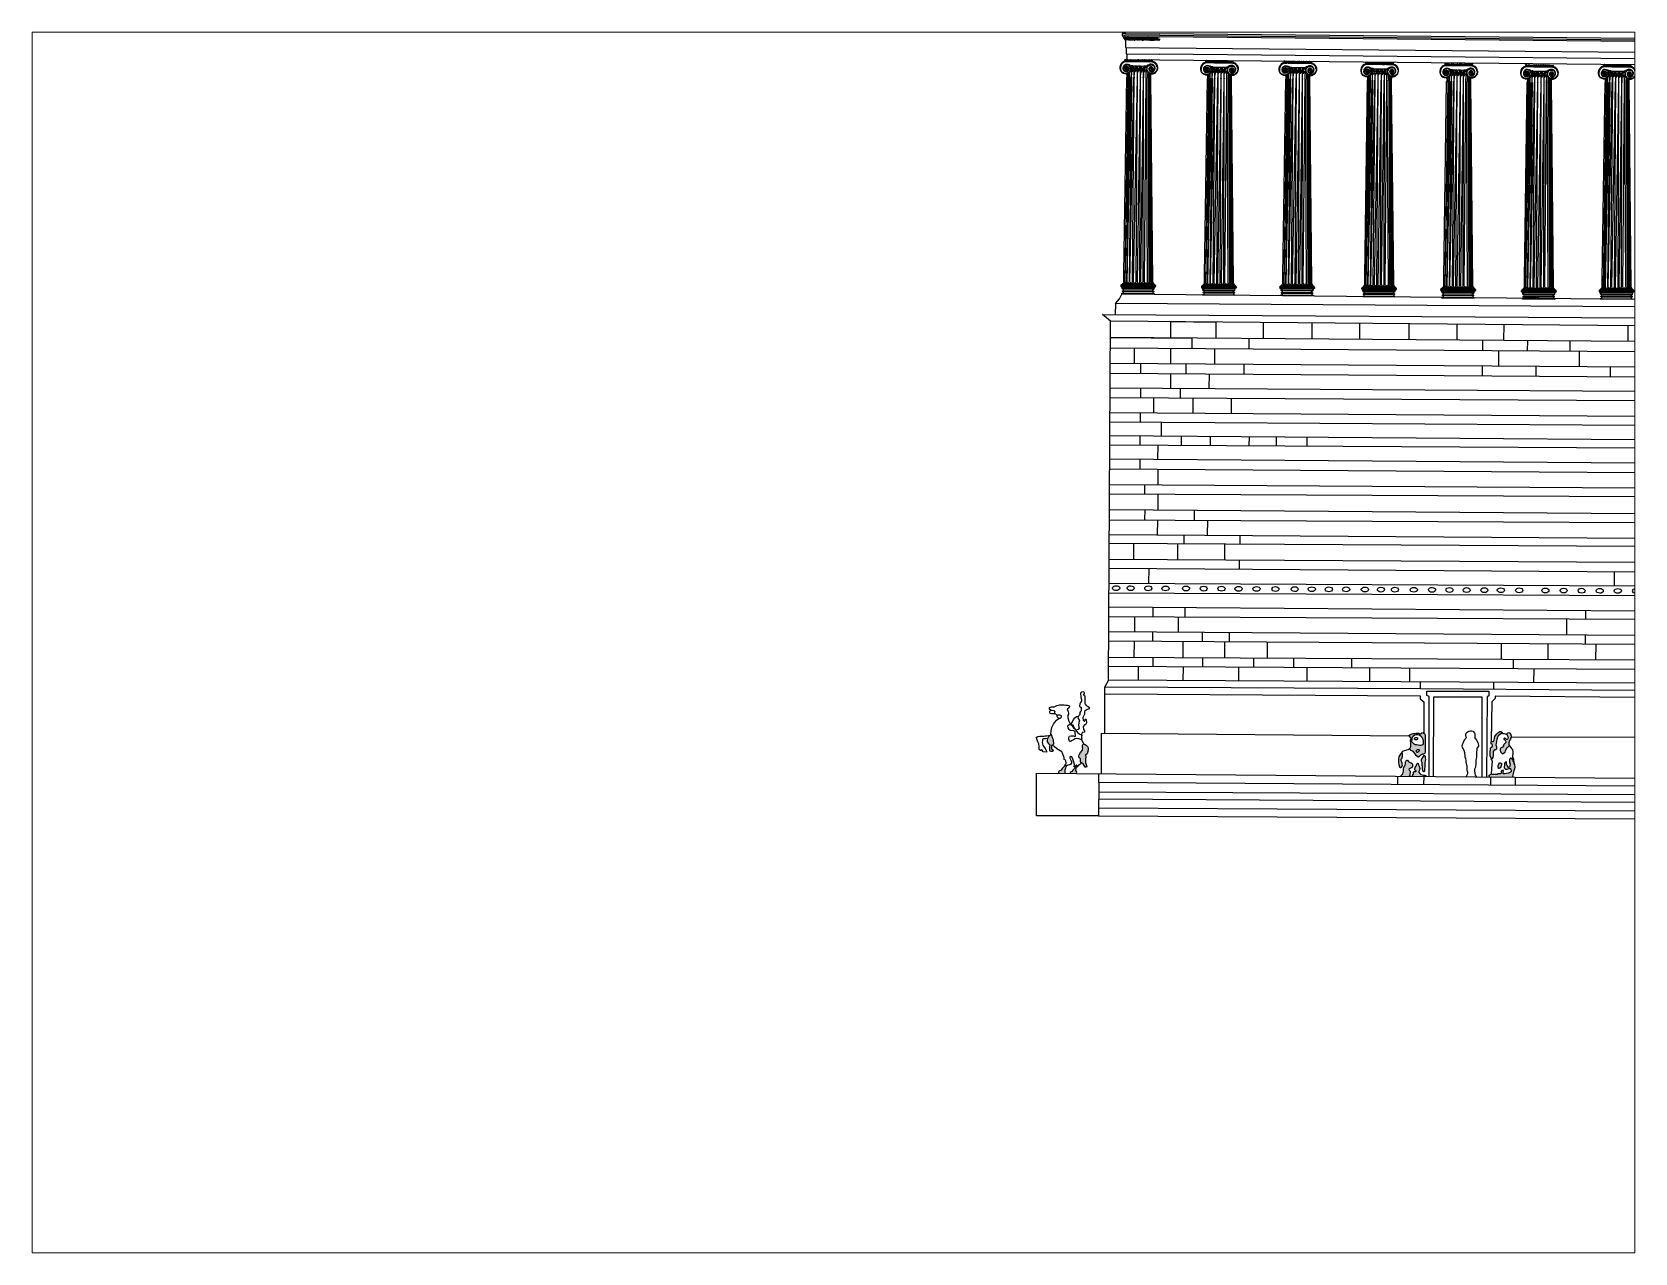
# Paper-space layout 'Layout2' of a CAD drawing. Header units: inches. Extents: x 1.05 to 9.45, y 0.8 to 7.2.
# The model-space entities are those that its viewports show. They can reach past a viewport. Long polylines and large blocks are cut down to what shows.
import ezdxf

# ---------------------------------------------------------------- set-up
doc = ezdxf.new("R2010")
doc.units = ezdxf.units.IN
doc.header["$MEASUREMENT"] = 0
doc.layers.add('çziigi', color=10, linetype='Continuous')

msp = doc.modelspace()

# ---------------------------------------------------------------- hatches: boundary and pattern name
at = {"layer": 'çziigi'}
h = msp.add_hatch(color=256, dxfattribs=at)
h.dxf.hatch_style = 1
h.paths.add_polyline_path([(177.02, 297.12), (177.03, 297.16), (177.03, 297.18), (176.86, 297.18), (176.87, 297.14), (176.89, 297.1), (176.94, 297.08), (176.96, 297.05), (176.95, 297.01), (176.93, 296.99), (176.94, 296.95), (176.96, 296.93), (176.96, 296.89), (176.98, 296.86), (177.02, 296.86), (177.04, 296.89), (177.04, 296.92), (177.02, 296.95), (177, 297), (177, 297.06)])
h.paths.add_polyline_path([(177.02, 297.19), (177.01, 297.2), (176.98, 297.2), (176.96, 297.2), (176.93, 297.2), (176.91, 297.2), (176.89, 297.2), (176.87, 297.2), (176.86, 297.19), (176.86, 297.18), (177.03, 297.18)])
h.paths.add_polyline_path([(177.88, 297.2), (177.86, 297.21), (177.83, 297.21), (177.81, 297.2), (177.78, 297.2), (177.74, 297.2), (177.72, 297.21), (177.69, 297.21), (177.67, 297.21), (177.63, 297.21), (177.59, 297.21), (177.57, 297.22), (177.54, 297.22), (177.51, 297.21), (177.48, 297.21), (177.45, 297.21), (177.44, 297.19), (177.43, 297.17), (177.9, 297.17), (177.9, 297.18)])
h.paths.add_polyline_path([(177.61, 297.13), (177.64, 297.14), (177.67, 297.13), (177.7, 297.1), (177.71, 297.06), (177.71, 297.02), (177.73, 296.98), (177.73, 296.95), (177.74, 296.91), (177.76, 296.89), (177.79, 296.87), (177.81, 296.84), (177.84, 296.8), (177.87, 296.77), (177.91, 296.75), (177.95, 296.74), (177.97, 296.72), (177.97, 296.69), (177.98, 296.67), (178, 296.67), (178.03, 296.67), (178.06, 296.67), (178.12, 296.67), (178.16, 296.66), (178.19, 296.67), (178.19, 296.69), (178.17, 296.7), (178.14, 296.7), (178.12, 296.7), (178.1, 296.71), (178.09, 296.71), (178.07, 296.71), (178.05, 296.71), (178.03, 296.74), (178.02, 296.75), (177.98, 296.78), (177.95, 296.83), (177.92, 296.88), (177.88, 296.95), (177.86, 297.02), (177.86, 297.08), (177.88, 297.13), (177.9, 297.17), (177.43, 297.17), (177.44, 297.13), (177.45, 297.08), (177.45, 297.01), (177.43, 296.95), (177.41, 296.89), (177.41, 296.85), (177.38, 296.81), (177.34, 296.77), (177.29, 296.77), (177.25, 296.74), (177.25, 296.72), (177.22, 296.7), (177.18, 296.69), (177.14, 296.7), (177.1, 296.7), (177.06, 296.68), (177.01, 296.65), (176.98, 296.6), (176.98, 296.55), (176.96, 296.52), (176.96, 296.47), (177, 296.46), (177.01, 296.48), (176.99, 296.5), (177, 296.54), (177.02, 296.58), (177.04, 296.61), (177.05, 296.65), (177.08, 296.67), (177.12, 296.68), (177.17, 296.67), (177.22, 296.67), (177.26, 296.66), (177.3, 296.66), (177.32, 296.68), (177.35, 296.68), (177.38, 296.67), (177.43, 296.66), (177.57, 296.66), (177.61, 296.69), (177.6, 296.71), (177.61, 296.74), (177.64, 296.78), (177.65, 296.82), (177.65, 296.85), (177.62, 296.86), (177.59, 296.86), (177.57, 296.84), (177.56, 296.81), (177.56, 296.78), (177.58, 296.76), (177.58, 296.73), (177.57, 296.71), (177.55, 296.69), (177.51, 296.69), (177.47, 296.69), (177.42, 296.69), (177.37, 296.7), (177.34, 296.71), (177.33, 296.73), (177.34, 296.75), (177.37, 296.78), (177.4, 296.81), (177.42, 296.83), (177.44, 296.84), (177.46, 296.84), (177.48, 296.86), (177.49, 296.88), (177.5, 296.92), (177.51, 296.95), (177.53, 297), (177.52, 297.04), (177.53, 297.07), (177.55, 297.09), (177.57, 297.09), (177.59, 297.11)])
h = msp.add_hatch(color=256, dxfattribs=at)
h.dxf.hatch_style = 1
h.paths.add_polyline_path([(178.77, 297.11), (178.78, 297.13), (178.81, 297.16), (178.81, 297.17), (178.31, 297.17), (178.31, 297.16), (178.32, 297.13), (178.35, 297.09), (178.36, 297.07), (178.36, 297.04), (178.36, 297.01), (178.35, 296.95), (178.33, 296.9), (178.31, 296.87), (178.28, 296.81), (178.23, 296.77), (178.21, 296.73), (178.21, 296.7), (178.23, 296.68), (178.27, 296.66), (178.31, 296.66), (178.32, 296.68), (178.3, 296.71), (178.32, 296.74), (178.35, 296.76), (178.38, 296.78), (178.4, 296.82), (178.43, 296.87), (178.46, 296.9), (178.46, 296.93), (178.46, 296.97), (178.49, 297.01), (178.5, 297.04), (178.49, 297.06), (178.5, 297.08), (178.52, 297.11), (178.55, 297.11), (178.58, 297.11), (178.6, 297.09), (178.62, 297.08), (178.63, 297.06), (178.63, 297.03), (178.62, 297), (178.62, 296.97), (178.63, 296.95), (178.65, 296.92), (178.65, 296.89), (178.65, 296.87), (178.66, 296.84), (178.68, 296.82), (178.71, 296.79), (178.74, 296.76), (178.77, 296.74), (178.79, 296.71), (178.83, 296.68), (178.86, 296.66), (178.9, 296.66), (178.94, 296.65), (178.99, 296.65), (179, 296.65), (179.01, 296.74), (178.99, 296.74), (178.94, 296.73), (178.9, 296.74), (178.88, 296.75), (178.83, 296.78), (178.81, 296.8), (178.79, 296.82), (178.77, 296.89), (178.76, 296.92), (178.76, 296.95), (178.76, 296.98), (178.75, 297.06), (178.75, 297.08)])
h = msp.add_hatch(color=256, dxfattribs=at)
h.dxf.hatch_style = 1
h.paths.add_polyline_path([(182.11, 296.78), (182.09, 296.8), (182.08, 296.8), (182.07, 296.81), (182.06, 296.83), (182.06, 296.83), (182.04, 296.82), (182.03, 296.82), (182.03, 296.8), (182.03, 296.78), (182.04, 296.76), (182.04, 296.73), (182.06, 296.73), (182.05, 296.7), (182.04, 296.69), (182.03, 296.67), (182.02, 296.65), (182.03, 296.65), (182.06, 296.63), (182.07, 296.63), (182.11, 296.64), (182.12, 296.65), (182.12, 296.68), (182.11, 296.69), (182.11, 296.7), (182.11, 296.74), (182.12, 296.76)])
h.paths.add_polyline_path([(181.21, 296.8), (181.19, 296.83), (181.18, 296.84), (181.18, 296.85), (181.16, 296.86), (181.15, 296.87), (181.12, 296.86), (181.11, 296.84), (181.1, 296.81), (181.1, 296.79), (181.12, 296.77), (181.14, 296.75), (181.14, 296.72), (181.14, 296.69), (181.12, 296.67), (181.11, 296.65), (181.12, 296.63), (181.14, 296.62), (181.16, 296.62), (181.19, 296.63), (181.2, 296.64), (181.19, 296.67), (181.17, 296.68), (181.17, 296.69), (181.17, 296.71), (181.18, 296.73), (181.2, 296.74), (181.21, 296.76)])
h.paths.add_polyline_path([(180.33, 296.76), (180.33, 296.78), (180.33, 296.8), (180.32, 296.81), (180.3, 296.82), (180.29, 296.83), (180.27, 296.82), (180.25, 296.81), (180.24, 296.79), (180.24, 296.77), (180.24, 296.74), (180.24, 296.73), (180.24, 296.7), (180.23, 296.68), (180.23, 296.68), (180.23, 296.65), (180.25, 296.63), (180.27, 296.62), (180.3, 296.63), (180.32, 296.64), (180.33, 296.67), (180.32, 296.69), (180.32, 296.71), (180.33, 296.74)])
h.paths.add_polyline_path([(179.47, 296.8), (179.47, 296.82), (179.47, 296.85), (179.46, 296.86), (179.42, 296.9), (179.41, 296.87), (179.39, 296.87), (179.35, 296.83), (179.33, 296.8), (179.33, 296.78), (179.33, 296.76), (179.35, 296.74), (179.37, 296.72), (179.37, 296.68), (179.38, 296.66), (179.4, 296.65), (179.42, 296.65), (179.45, 296.69), (179.45, 296.72), (179.45, 296.75)])
h.paths.add_polyline_path([(178.58, 296.81), (178.58, 296.82), (178.57, 296.84), (178.55, 296.85), (178.53, 296.84), (178.52, 296.83), (178.51, 296.81), (178.52, 296.79), (178.54, 296.77), (178.55, 296.76), (178.57, 296.77), (178.58, 296.78)])
h = msp.add_hatch(color=256, dxfattribs=at)
h.dxf.hatch_style = 1
h.paths.add_polyline_path([(179.65, 297.06), (179.65, 297.09), (179.65, 297.12), (179.66, 297.14), (179.68, 297.16), (179.68, 297.17), (179.15, 297.17), (179.15, 297.15), (179.17, 297.12), (179.18, 297.1), (179.19, 297.08), (179.19, 297.05), (179.19, 296.94), (179.18, 296.91), (179.15, 296.85), (179.15, 296.83), (179.12, 296.81), (179.07, 296.76), (179.03, 296.75), (179.01, 296.74), (179, 296.65), (179.03, 296.67), (179.07, 296.69), (179.1, 296.72), (179.17, 296.75), (179.21, 296.79), (179.24, 296.83), (179.25, 296.87), (179.25, 296.93), (179.27, 296.95), (179.29, 296.98), (179.3, 297.02), (179.3, 297.05), (179.29, 297.08), (179.32, 297.09), (179.35, 297.11), (179.38, 297.11), (179.39, 297.09), (179.42, 297.09), (179.44, 297.09), (179.46, 297.1), (179.48, 297.1), (179.49, 297.08), (179.5, 297.03), (179.51, 297.01), (179.51, 296.98), (179.51, 296.96), (179.5, 296.94), (179.49, 296.91), (179.49, 296.88), (179.49, 296.87), (179.52, 296.87), (179.54, 296.87), (179.59, 296.84), (179.61, 296.81), (179.65, 296.78), (179.68, 296.75), (179.73, 296.73), (179.77, 296.71), (179.8, 296.68), (179.83, 296.66), (179.85, 296.64), (179.86, 296.64), (179.87, 296.74), (179.85, 296.74), (179.83, 296.75), (179.79, 296.77), (179.77, 296.79), (179.75, 296.8), (179.74, 296.83), (179.7, 296.89), (179.69, 296.91), (179.68, 296.94), (179.66, 296.96), (179.66, 297.02)])
h.paths.add_polyline_path([(180.56, 297.11), (180.57, 297.14), (180.57, 297.16), (180.06, 297.16), (180.07, 297.13), (180.09, 297.11), (180.1, 297.07), (180.1, 297.04), (180.1, 297.01), (180.08, 296.93), (180.06, 296.9), (180.06, 296.88), (180.04, 296.84), (180.01, 296.82), (179.99, 296.81), (179.98, 296.8), (179.95, 296.76), (179.91, 296.74), (179.88, 296.74), (179.87, 296.74), (179.86, 296.64), (179.89, 296.65), (179.93, 296.67), (179.95, 296.71), (179.97, 296.73), (180.02, 296.74), (180.08, 296.76), (180.1, 296.79), (180.13, 296.83), (180.14, 296.85), (180.17, 296.87), (180.2, 296.89), (180.2, 296.91), (180.23, 296.96), (180.27, 296.97), (180.3, 296.98), (180.33, 296.98), (180.36, 296.96), (180.38, 296.94), (180.38, 296.9), (180.37, 296.85), (180.38, 296.83), (180.42, 296.81), (180.46, 296.8), (180.5, 296.78), (180.54, 296.76), (180.58, 296.73), (180.61, 296.69), (180.63, 296.66), (180.64, 296.63), (180.68, 296.63), (180.7, 296.65), (180.71, 296.66), (180.73, 296.74), (180.71, 296.74), (180.67, 296.74), (180.65, 296.75), (180.62, 296.78), (180.6, 296.81), (180.57, 296.84), (180.55, 296.87), (180.51, 296.9), (180.51, 296.92), (180.51, 296.95), (180.5, 297.02), (180.5, 297.05), (180.52, 297.07)])
h.paths.add_polyline_path([(181.11, 297.05), (181.11, 297.08), (181.12, 297.12), (181.13, 297.12), (181.15, 297.1), (181.17, 297.09), (181.19, 297.09), (181.21, 297.11), (181.22, 297.08), (181.24, 297.05), (181.25, 297.03), (181.25, 296.99), (181.27, 296.88), (181.29, 296.84), (181.31, 296.82), (181.32, 296.79), (181.36, 296.77), (181.39, 296.76), (181.44, 296.72), (181.47, 296.69), (181.48, 296.66), (181.49, 296.64), (181.53, 296.63), (181.56, 296.63), (181.6, 296.63), (181.61, 296.63), (181.61, 296.72), (181.58, 296.72), (181.55, 296.75), (181.54, 296.76), (181.48, 296.77), (181.46, 296.78), (181.43, 296.82), (181.4, 296.85), (181.38, 296.88), (181.38, 296.92), (181.4, 296.98), (181.4, 297.01), (181.4, 297.04), (181.4, 297.07), (181.4, 297.1), (181.43, 297.12), (181.45, 297.14), (181.45, 297.16), (180.9, 297.16), (180.89, 297.12), (180.91, 297.11), (180.92, 297.08), (180.93, 297.05), (180.94, 297.01), (180.93, 296.99), (180.93, 296.95), (180.92, 296.88), (180.9, 296.86), (180.89, 296.84), (180.87, 296.82), (180.83, 296.8), (180.81, 296.78), (180.79, 296.76), (180.76, 296.75), (180.73, 296.74), (180.71, 296.66), (180.73, 296.66), (180.75, 296.65), (180.77, 296.65), (180.79, 296.65), (180.81, 296.68), (180.82, 296.71), (180.88, 296.74), (180.91, 296.76), (180.94, 296.77), (180.97, 296.79), (181.02, 296.83), (181.04, 296.9), (181.06, 296.93), (181.09, 296.98), (181.11, 297.01)])
h.paths.add_polyline_path([(181.98, 297.02), (181.99, 297.09), (182.02, 297.11), (182.04, 297.13), (182.06, 297.12), (182.08, 297.1), (182.1, 297.1), (182.12, 297.1), (182.15, 297.1), (182.17, 297.09), (182.18, 297.08), (182.17, 297.03), (182.16, 297.01), (182.16, 296.93), (182.18, 296.89), (182.21, 296.83), (182.23, 296.81), (182.26, 296.79), (182.32, 296.76), (182.37, 296.73), (182.39, 296.7), (182.42, 296.68), (182.41, 296.66), (182.41, 296.64), (182.46, 296.61), (182.49, 296.61), (182.52, 296.62), (182.54, 296.62), (182.54, 296.75), (182.5, 296.74), (182.48, 296.74), (182.46, 296.75), (182.41, 296.77), (182.39, 296.78), (182.36, 296.8), (182.33, 296.84), (182.32, 296.87), (182.31, 296.88), (182.3, 296.93), (182.29, 296.95), (182.29, 296.96), (182.32, 297.04), (182.32, 297.06), (182.33, 297.09), (182.35, 297.11), (182.36, 297.13), (182.37, 297.14), (182.37, 297.16), (181.78, 297.16), (181.77, 297.13), (181.79, 297.13), (181.79, 297.1), (181.8, 297.07), (181.81, 297.03), (181.82, 296.99), (181.83, 296.96), (181.83, 296.92), (181.8, 296.87), (181.79, 296.85), (181.76, 296.81), (181.75, 296.79), (181.73, 296.77), (181.68, 296.75), (181.62, 296.72), (181.61, 296.72), (181.61, 296.63), (181.64, 296.63), (181.67, 296.63), (181.69, 296.62), (181.73, 296.65), (181.75, 296.68), (181.78, 296.7), (181.8, 296.72), (181.87, 296.77), (181.92, 296.8), (181.94, 296.83), (181.97, 296.87), (181.97, 296.93), (181.97, 296.97), (181.97, 297)])
h.paths.add_polyline_path([(183.28, 297.14), (183.28, 297.15), (182.64, 297.15), (182.64, 297.14), (182.65, 297.12), (182.66, 297.11), (182.67, 297.09), (182.68, 297.08), (182.7, 297.06), (182.7, 297.05), (182.72, 297.05), (182.73, 297.05), (182.75, 297.05), (182.78, 297.02), (182.78, 297.01), (182.78, 296.98), (182.78, 296.95), (182.76, 296.93), (182.75, 296.9), (182.74, 296.9), (182.72, 296.89), (182.71, 296.88), (182.68, 296.84), (182.67, 296.81), (182.65, 296.8), (182.62, 296.77), (182.6, 296.76), (182.56, 296.76), (182.55, 296.76), (182.54, 296.75), (182.54, 296.62), (182.55, 296.62), (182.57, 296.62), (182.62, 296.65), (182.61, 296.68), (182.61, 296.7), (182.63, 296.71), (182.67, 296.73), (182.7, 296.75), (182.75, 296.77), (182.79, 296.81), (182.81, 296.85), (182.83, 296.87), (182.86, 296.95), (182.87, 297), (182.86, 297.02), (182.88, 297.08), (182.9, 297.09), (182.95, 297.1), (182.96, 297.09), (183.02, 297.08), (183.04, 297.06), (183.06, 297.01), (183.06, 296.99), (183.06, 296.94), (183.04, 296.92), (183.04, 296.88), (183.07, 296.84), (183.09, 296.82), (183.12, 296.78), (183.15, 296.75), (183.2, 296.71), (183.21, 296.7), (183.24, 296.7), (183.24, 296.67), (183.22, 296.65), (183.21, 296.64), (183.23, 296.62), (183.3, 296.6), (183.35, 296.6), (183.38, 296.61), (183.42, 296.6), (183.44, 296.6), (183.47, 296.58), (183.51, 296.59), (183.54, 296.61), (183.57, 296.64), (183.57, 296.68), (183.57, 296.7), (183.63, 296.74), (183.66, 296.75), (183.7, 296.78), (183.72, 296.81), (183.76, 296.83), (183.78, 296.87), (183.78, 296.92), (183.79, 296.95), (183.81, 297.01), (183.81, 297.07), (183.81, 297.1), (183.83, 297.11), (183.86, 297.1), (183.88, 297.08), (183.9, 297.04), (183.89, 297.01), (183.88, 297), (183.88, 296.99), (183.87, 296.97), (183.88, 296.96), (183.89, 296.93), (183.9, 296.93), (183.92, 296.91), (183.92, 296.9), (183.92, 296.87), (183.92, 296.86), (183.93, 296.82), (183.96, 296.81), (183.99, 296.79), (183.99, 296.78), (184.02, 296.75), (184.05, 296.73), (184.1, 296.73), (184.13, 296.73), (184.2, 296.7), (184.22, 296.68), (184.2, 296.66), (184.17, 296.65), (184.17, 296.64), (184.17, 296.62), (184.2, 296.61), (184.21, 296.6), (184.23, 296.6), (184.34, 296.6), (184.39, 296.6), (184.39, 296.64), (184.39, 296.66), (184.41, 296.68), (184.44, 296.7), (184.46, 296.72), (184.51, 296.74), (184.53, 296.74), (184.57, 296.74), (184.6, 296.76), (184.62, 296.78), (184.66, 296.8), (184.7, 296.78), (184.7, 296.75), (184.71, 296.72), (184.72, 296.69), (184.75, 296.69), (184.77, 296.7), (184.79, 296.75), (184.8, 296.77), (184.81, 296.8), (184.83, 296.79), (184.84, 296.78), (184.87, 296.77), (184.89, 296.74), (184.91, 296.73), (184.92, 296.7), (184.95, 296.7), (184.98, 296.7), (185, 296.72), (185.03, 296.76), (185.03, 296.8), (184.99, 296.84), (184.96, 296.86), (184.92, 296.97), (184.91, 297.02), (184.9, 297.04), (184.9, 297.08), (184.93, 297.11), (184.94, 297.12), (184.94, 297.15), (184.48, 297.15), (184.47, 297.13), (184.49, 297.09), (184.51, 297.07), (184.51, 297.03), (184.51, 297), (184.51, 296.97), (184.56, 296.95), (184.56, 297.02), (184.56, 297.06), (184.58, 297.06), (184.6, 297.06), (184.61, 297.02), (184.61, 296.99), (184.62, 296.96), (184.62, 296.91), (184.6, 296.88), (184.59, 296.86), (184.55, 296.84), (184.52, 296.82), (184.49, 296.81), (184.43, 296.77), (184.4, 296.76), (184.37, 296.74), (184.32, 296.74), (184.29, 296.74), (184.25, 296.74), (184.23, 296.74), (184.21, 296.74), (184.15, 296.76), (184.13, 296.77), (184.08, 296.79), (184.06, 296.84), (184.05, 296.86), (184.04, 296.91), (184.03, 296.93), (184.03, 296.96), (184.03, 296.99), (184.06, 297.02), (184.08, 297.04), (184.11, 297.09), (184.12, 297.12), (184.14, 297.12), (184.15, 297.15), (183.53, 297.15), (183.55, 297.12), (183.57, 297.1), (183.59, 297.08), (183.6, 297.05), (183.6, 297.01), (183.61, 296.97), (183.61, 296.94), (183.61, 296.9), (183.61, 296.86), (183.61, 296.83), (183.62, 296.83), (183.62, 296.86), (183.65, 296.89), (183.66, 296.91), (183.66, 296.94), (183.66, 296.97), (183.65, 296.99), (183.64, 297.03), (183.64, 297.07), (183.64, 297.09), (183.65, 297.11), (183.66, 297.11), (183.68, 297.12), (183.69, 297.1), (183.71, 297.09), (183.71, 297.07), (183.71, 297.05), (183.71, 297.01), (183.72, 296.95), (183.72, 296.92), (183.71, 296.87), (183.71, 296.86), (183.71, 296.84), (183.67, 296.79), (183.65, 296.78), (183.63, 296.77), (183.62, 296.77), (183.62, 296.78), (183.6, 296.78), (183.59, 296.78), (183.58, 296.78), (183.57, 296.76), (183.56, 296.76), (183.54, 296.74), (183.53, 296.72), (183.53, 296.71), (183.5, 296.71), (183.44, 296.71), (183.41, 296.71), (183.37, 296.72), (183.35, 296.72), (183.32, 296.74), (183.29, 296.74), (183.28, 296.76), (183.26, 296.78), (183.22, 296.82), (183.22, 296.85), (183.22, 296.89), (183.21, 296.92), (183.2, 296.93), (183.2, 296.93), (183.2, 296.89), (183.2, 296.86), (183.2, 296.85), (183.2, 296.83), (183.17, 296.82), (183.15, 296.83), (183.14, 296.86), (183.13, 296.89), (183.12, 296.91), (183.12, 296.94), (183.13, 296.98), (183.13, 297.01), (183.13, 297.04), (183.15, 297.08), (183.17, 297.1), (183.18, 297.09), (183.18, 297.06), (183.18, 297.04), (183.18, 297.01), (183.18, 296.99), (183.2, 296.99), (183.22, 297.01), (183.22, 297.04), (183.22, 297.07), (183.22, 297.08), (183.28, 297.12)])
h.paths.add_polyline_path([(184.67, 296.9), (184.68, 296.92), (184.68, 296.93), (184.69, 296.95), (184.7, 296.98), (184.71, 297.01), (184.72, 296.98), (184.72, 296.97), (184.72, 296.94), (184.72, 296.92), (184.72, 296.9), (184.72, 296.89), (184.73, 296.87), (184.74, 296.86), (184.74, 296.84), (184.73, 296.83), (184.72, 296.82), (184.71, 296.82), (184.69, 296.83), (184.67, 296.87), (184.67, 296.87)], flags=16)
h = msp.add_hatch(color=256, dxfattribs=at)
h.dxf.hatch_style = 1
h.paths.add_polyline_path([(183.92, 296.79), (183.91, 296.81), (183.9, 296.82), (183.89, 296.84), (183.88, 296.84), (183.88, 296.84), (183.85, 296.82), (183.82, 296.81), (183.82, 296.77), (183.82, 296.74), (183.84, 296.72), (183.85, 296.7), (183.84, 296.68), (183.84, 296.66), (183.82, 296.65), (183.82, 296.63), (183.82, 296.61), (183.87, 296.61), (183.89, 296.61), (183.91, 296.62), (183.91, 296.66), (183.9, 296.67), (183.88, 296.69), (183.88, 296.72), (183.91, 296.74), (183.92, 296.77)])
h.paths.add_polyline_path([(183, 296.82), (182.99, 296.84), (182.97, 296.85), (182.97, 296.85), (182.95, 296.87), (182.93, 296.84), (182.91, 296.82), (182.9, 296.79), (182.91, 296.77), (182.92, 296.76), (182.93, 296.74), (182.94, 296.72), (182.94, 296.7), (182.94, 296.68), (182.94, 296.66), (182.93, 296.65), (182.93, 296.64), (182.94, 296.64), (182.96, 296.64), (182.98, 296.65), (182.98, 296.66), (182.97, 296.67), (182.97, 296.69), (182.97, 296.71), (182.99, 296.73), (183, 296.74), (183.01, 296.77), (183.01, 296.79)])
h = msp.add_hatch(color=256, dxfattribs=at)
h.dxf.hatch_style = 1
h.paths.add_polyline_path([(183.66, 296.41), (183.66, 296.44), (183.66, 296.45), (183.65, 296.45), (183.63, 296.45), (183.62, 296.44), (183.61, 296.43), (183.6, 296.41), (183.58, 296.38), (183.57, 296.38), (183.55, 296.37), (183.53, 296.38), (183.52, 296.38), (183.51, 296.4), (183.51, 296.42), (183.49, 296.45), (183.47, 296.45), (183.46, 296.45), (183.45, 296.44), (183.45, 296.42), (183.44, 296.41), (183.43, 296.39), (183.43, 296.37), (183.42, 296.36), (183.41, 296.35), (183.36, 296.36), (183.34, 296.4), (183.34, 296.4), (183.34, 296.42), (183.35, 296.44), (183.36, 296.46), (183.36, 296.48), (183.35, 296.51), (183.34, 296.51), (183.33, 296.5), (183.33, 296.47), (183.33, 296.46), (183.31, 296.44), (183.28, 296.44), (183.28, 296.44), (183.22, 296.42), (183.21, 296.42), (183.19, 296.41), (183.16, 296.43), (183.13, 296.43), (183.13, 296.43), (183.12, 296.45), (183.11, 296.48), (183.1, 296.5), (183.09, 296.51), (183.07, 296.51), (183.07, 296.5), (183.07, 296.48), (183.07, 296.46), (183.09, 296.43), (183.09, 296.42), (183.09, 296.4), (183.08, 296.39), (183.08, 296.37), (183.09, 296.35), (183.13, 296.35), (183.16, 296.35), (183.21, 296.35), (183.23, 296.35), (183.25, 296.34), (183.27, 296.34), (183.32, 296.34), (183.34, 296.34), (183.37, 296.34), (183.39, 296.34), (183.42, 296.34), (183.43, 296.34), (183.44, 296.34), (183.45, 296.33), (183.46, 296.32), (183.5, 296.32), (183.52, 296.32), (183.54, 296.34), (183.56, 296.34), (183.59, 296.34), (183.61, 296.34), (183.62, 296.33), (183.64, 296.33), (183.66, 296.33), (183.68, 296.34), (183.72, 296.34), (183.73, 296.34), (183.77, 296.34), (183.79, 296.34), (183.8, 296.34), (183.81, 296.33), (183.85, 296.33), (183.89, 296.34), (183.91, 296.34), (183.92, 296.35), (183.94, 296.35), (183.95, 296.35), (183.97, 296.34), (184, 296.33), (184.01, 296.34), (184.01, 296.36), (183.99, 296.38), (183.97, 296.38), (183.97, 296.39), (183.97, 296.41), (184, 296.42), (184.02, 296.46), (184.02, 296.49), (184.02, 296.52), (184.01, 296.52), (184, 296.54), (183.99, 296.56), (184, 296.59), (184, 296.61), (184.01, 296.61), (184, 296.63), (183.99, 296.63), (183.95, 296.61), (183.94, 296.59), (183.94, 296.57), (183.96, 296.55), (183.96, 296.54), (183.97, 296.52), (183.97, 296.49), (183.97, 296.46), (183.95, 296.44), (183.93, 296.43), (183.9, 296.43), (183.88, 296.42), (183.86, 296.42), (183.83, 296.42), (183.82, 296.42), (183.8, 296.44), (183.79, 296.43), (183.79, 296.42), (183.79, 296.41), (183.78, 296.38), (183.77, 296.37), (183.74, 296.36), (183.71, 296.36), (183.7, 296.36), (183.68, 296.36), (183.66, 296.38)])
h.paths.add_polyline_path([(184.34, 296.57), (184.34, 296.58), (184.35, 296.59), (184.39, 296.6), (184.34, 296.6), (184.23, 296.6), (184.23, 296.6), (184.23, 296.59), (184.27, 296.59), (184.27, 296.57), (184.27, 296.54), (184.29, 296.51), (184.34, 296.52), (184.34, 296.54)])
h.paths.add_polyline_path([(184.16, 296.47), (184.16, 296.48), (184.16, 296.51), (184.17, 296.52), (184.17, 296.55), (184.14, 296.55), (184.14, 296.57), (184.15, 296.59), (184.13, 296.61), (184.12, 296.58), (184.11, 296.56), (184.09, 296.53), (184.08, 296.5), (184.09, 296.47), (184.1, 296.45), (184.1, 296.43), (184.12, 296.4), (184.12, 296.39), (184.12, 296.37), (184.1, 296.35), (184.17, 296.35), (184.16, 296.38), (184.16, 296.41), (184.17, 296.42), (184.17, 296.46), (184.16, 296.46)])
h = msp.add_hatch(color=256, dxfattribs=at)
h.dxf.hatch_style = 1
h.paths.add_polyline_path([(183.66, 296.53), (183.66, 296.56), (183.65, 296.59), (183.63, 296.61), (183.61, 296.6), (183.6, 296.58), (183.6, 296.56), (183.6, 296.53), (183.62, 296.52), (183.64, 296.5), (183.65, 296.49), (183.64, 296.45), (183.65, 296.45), (183.66, 296.45), (183.66, 296.44), (183.69, 296.45), (183.7, 296.47), (183.7, 296.49), (183.69, 296.49), (183.69, 296.52)])
h = msp.add_hatch(color=256, dxfattribs=at)
h.dxf.hatch_style = 1
h.paths.add_polyline_path([(184.74, 296.36), (184.74, 296.38), (184.74, 296.41), (184.76, 296.43), (184.78, 296.47), (184.78, 296.49), (184.78, 296.51), (184.76, 296.54), (184.75, 296.56), (184.75, 296.58), (184.78, 296.61), (184.76, 296.62), (184.75, 296.62), (184.72, 296.62), (184.68, 296.6), (184.68, 296.59), (184.69, 296.58), (184.71, 296.56), (184.72, 296.55), (184.73, 296.53), (184.73, 296.5), (184.74, 296.48), (184.73, 296.46), (184.7, 296.43), (184.66, 296.42), (184.63, 296.42), (184.6, 296.42), (184.59, 296.43), (184.54, 296.43), (184.51, 296.43), (184.48, 296.45), (184.48, 296.47), (184.49, 296.5), (184.5, 296.52), (184.53, 296.56), (184.55, 296.59), (184.56, 296.62), (184.55, 296.62), (184.51, 296.6), (184.47, 296.58), (184.47, 296.56), (184.47, 296.55), (184.47, 296.52), (184.45, 296.5), (184.41, 296.5), (184.4, 296.52), (184.36, 296.5), (184.36, 296.49), (184.37, 296.46), (184.36, 296.44), (184.34, 296.44), (184.32, 296.44), (184.3, 296.46), (184.27, 296.46), (184.26, 296.44), (184.27, 296.43), (184.28, 296.42), (184.28, 296.41), (184.28, 296.39), (184.25, 296.37), (184.25, 296.34), (184.28, 296.34), (184.32, 296.34), (184.33, 296.35), (184.33, 296.37), (184.33, 296.38), (184.33, 296.4), (184.33, 296.42), (184.35, 296.43), (184.38, 296.44), (184.42, 296.46), (184.46, 296.44), (184.46, 296.43), (184.45, 296.4), (184.43, 296.38), (184.43, 296.35), (184.45, 296.32), (184.46, 296.32), (184.49, 296.32), (184.51, 296.33), (184.55, 296.33), (184.58, 296.32), (184.63, 296.32), (184.66, 296.32), (184.7, 296.33), (184.74, 296.35)])
h.paths.add_polyline_path([(184.9, 296.47), (184.9, 296.48), (184.91, 296.49), (184.91, 296.5), (184.9, 296.52), (184.89, 296.54), (184.91, 296.55), (184.93, 296.57), (184.94, 296.6), (184.94, 296.61), (184.92, 296.61), (184.88, 296.61), (184.87, 296.6), (184.85, 296.57), (184.87, 296.55), (184.87, 296.53), (184.87, 296.51), (184.86, 296.49), (184.83, 296.49), (184.81, 296.48), (184.81, 296.47), (184.81, 296.46), (184.83, 296.45), (184.84, 296.45), (184.86, 296.45), (184.88, 296.43), (184.88, 296.4), (184.88, 296.38), (184.85, 296.36), (184.85, 296.35), (184.85, 296.34), (184.88, 296.34), (184.89, 296.34), (184.91, 296.34), (184.92, 296.36), (184.92, 296.37), (184.92, 296.41), (184.93, 296.42), (184.94, 296.44), (184.96, 296.44), (184.97, 296.44), (184.99, 296.44), (185, 296.43), (185.01, 296.43), (185.01, 296.42), (185, 296.4), (185, 296.38), (184.99, 296.36), (185, 296.35), (185.02, 296.33), (185.03, 296.33), (185.05, 296.33), (185.08, 296.34), (185.08, 296.35), (185.08, 296.37), (185.08, 296.38), (185.08, 296.41), (185.09, 296.42), (185.1, 296.44), (185.1, 296.47), (185.1, 296.49), (185.1, 296.51), (185.09, 296.52), (185.08, 296.53), (185.06, 296.55), (185.06, 296.55), (185.04, 296.54), (185.04, 296.53), (185.04, 296.51), (185.04, 296.5), (185.05, 296.48), (185.07, 296.47), (185.05, 296.46), (185.04, 296.45), (185.03, 296.45), (185.01, 296.46), (184.96, 296.47), (184.93, 296.46), (184.92, 296.45), (184.9, 296.45)])
h.paths.add_polyline_path([(185.18, 296.47), (185.17, 296.5), (185.15, 296.49), (185.13, 296.49), (185.12, 296.46), (185.12, 296.45), (185.14, 296.43), (185.15, 296.43), (185.18, 296.44), (185.18, 296.45)])
h.paths.add_polyline_path([(185.28, 296.6), (185.26, 296.6), (185.21, 296.6), (185.19, 296.59), (185.19, 296.59), (185.19, 296.57), (185.19, 296.56), (185.2, 296.55), (185.23, 296.55), (185.25, 296.56), (185.27, 296.58)])
h.paths.add_polyline_path([(185.51, 296.6), (185.49, 296.62), (185.48, 296.61), (185.47, 296.59), (185.47, 296.58), (185.48, 296.57), (185.49, 296.57), (185.5, 296.57), (185.51, 296.59)])
h.paths.add_polyline_path([(185.44, 296.39), (185.46, 296.41), (185.47, 296.44), (185.48, 296.46), (185.49, 296.47), (185.48, 296.5), (185.46, 296.48), (185.46, 296.46), (185.46, 296.45), (185.45, 296.43), (185.44, 296.41), (185.42, 296.41), (185.4, 296.4), (185.36, 296.39), (185.32, 296.39), (185.32, 296.39), (185.31, 296.38), (185.31, 296.37), (185.31, 296.35), (185.35, 296.33), (185.38, 296.35), (185.41, 296.35), (185.43, 296.37)])
h.paths.add_polyline_path([(185.25, 296.36), (185.25, 296.37), (185.25, 296.39), (185.23, 296.4), (185.21, 296.4), (185.19, 296.38), (185.19, 296.36), (185.19, 296.35), (185.21, 296.35), (185.23, 296.34), (185.24, 296.34)])
h = msp.add_hatch(color=256, dxfattribs=at)
h.dxf.hatch_style = 1
h.paths.add_polyline_path([(182.23, 289.75), (182.2, 289.72), (182.16, 289.69), (182.1, 289.66), (182.06, 289.66), (182.03, 289.71), (182.08, 289.72), (182.14, 289.73), (182.18, 289.76), (182.18, 289.79), (182.21, 289.81), (182.23, 289.84), (182.21, 289.86), (182.19, 289.86), (182.16, 289.86), (182.13, 289.88), (182.12, 289.91), (182.12, 289.96), (182.11, 289.97), (182.09, 289.96), (182.08, 289.96), (182.05, 289.94), (182.02, 289.94), (181.98, 289.95), (181.97, 289.94), (181.95, 289.91), (181.95, 289.9), (181.97, 289.87), (181.95, 289.83), (181.95, 289.81), (181.96, 289.78), (181.99, 289.8), (182.03, 289.8), (182.07, 289.8), (182.07, 289.78), (182.04, 289.77), (181.99, 289.74), (181.98, 289.74), (181.94, 289.75), (181.93, 289.74), (181.93, 289.69), (181.91, 289.63), (181.89, 289.56), (181.87, 289.49), (181.88, 289.44), (181.9, 289.36), (181.91, 289.33), (181.9, 289.28), (181.89, 289.29), (181.85, 289.3), (181.81, 289.33), (181.8, 289.4), (181.79, 289.45), (181.76, 289.54), (181.76, 289.6), (181.77, 289.64), (181.79, 289.7), (181.8, 289.75), (181.79, 289.78), (181.76, 289.79), (181.73, 289.71), (181.72, 289.66), (181.72, 289.62), (181.68, 289.56), (181.63, 289.52), (181.61, 289.5), (181.6, 289.46), (181.62, 289.4), (181.65, 289.35), (181.65, 289.33), (181.64, 289.29), (181.65, 289.23), (181.64, 289.2), (181.6, 289.2), (181.58, 289.21), (181.58, 289.25), (181.59, 289.31), (181.58, 289.36), (181.57, 289.37), (181.5, 289.36), (181.47, 289.35), (181.43, 289.33), (181.37, 289.27), (181.3, 289.24), (181.26, 289.23), (181.25, 289.21), (181.23, 289.2), (181.21, 289.21), (181.2, 289.24), (181.21, 289.28), (181.22, 289.3), (181.24, 289.32), (181.31, 289.34), (181.36, 289.37), (181.39, 289.39), (181.43, 289.43), (181.48, 289.49), (181.5, 289.52), (181.52, 289.56), (181.54, 289.59), (181.56, 289.65), (181.57, 289.68), (181.59, 289.72), (181.59, 289.75), (181.58, 289.8), (181.57, 289.82), (181.59, 289.86), (181.62, 289.86), (181.64, 289.87), (181.68, 289.86), (181.7, 289.86), (181.73, 289.86), (181.76, 289.86), (181.78, 289.85), (181.81, 289.86), (181.83, 289.87), (181.86, 289.87), (181.87, 289.87), (181.88, 289.89), (181.88, 289.91), (181.86, 289.93), (181.83, 289.93), (181.8, 289.93), (181.74, 289.94), (181.73, 289.95), (181.73, 289.96), (181.74, 289.96), (181.75, 289.96), (181.77, 289.97), (181.78, 289.97), (181.8, 289.98), (181.82, 289.98), (181.59, 290), (181.29, 289.98), (180.96, 289.98), (180.75, 290), (180.48, 290), (180.23, 289.99), (179.96, 289.98), (179.81, 289.99), (179.54, 290.01), (179.4, 290), (179.25, 290), (179.14, 290.01), (178.96, 290.01), (178.88, 290.02), (178.78, 290.05), (178.72, 290.07), (178.65, 290.07), (178.58, 290.07), (178.52, 290.09), (178.44, 290.12), (178.44, 290.11), (178.44, 290.1), (178.44, 290.09), (178.42, 290.06), (178.42, 290.06), (178.41, 290.07), (178.39, 290.07), (178.39, 290.07), (178.37, 290.08), (178.36, 290.08), (178.34, 290.08), (178.33, 290.08), (178.31, 290.08), (178.31, 290.06), (178.3, 290.05), (178.29, 290.04), (178.27, 290.05), (178.26, 290.06), (178.24, 290.07), (178.22, 290.08), (178.19, 290.1), (178.17, 290.1), (178.13, 290.1), (178.12, 290.11), (178.12, 290.13), (178.11, 290.14), (178.09, 290.15), (178.08, 290.16), (178.08, 290.18), (178.07, 290.21), (178.08, 290.22), (178.08, 290.24), (178.08, 290.26), (178.09, 290.26), (178.1, 290.27), (178.12, 290.27), (178.15, 290.25), (178.18, 290.24), (178.2, 290.23), (178.22, 290.22), (178.22, 290.22), (178.18, 290.25), (178.11, 290.28), (178, 290.32), (177.93, 290.33), (177.93, 290.33), (177.95, 290.32), (177.95, 290.3), (177.95, 290.28), (177.95, 290.27), (177.93, 290.26), (177.92, 290.27), (177.92, 290.28), (177.91, 290.29), (177.9, 290.29), (177.88, 290.3), (177.86, 290.3), (177.84, 290.3), (177.82, 290.31), (177.8, 290.32), (177.79, 290.32), (177.78, 290.33), (177.77, 290.34), (177.78, 290.36), (177.72, 290.35), (177.97, 290.21), (178.16, 290.07), (178.28, 289.89), (178.29, 289.9), (178.3, 289.91), (178.33, 289.91), (178.34, 289.92), (178.35, 289.93), (178.35, 289.95), (178.35, 289.96), (178.36, 289.98), (178.37, 290), (178.38, 290), (178.41, 290.01), (178.42, 290.02), (178.43, 290.03), (178.44, 290.04), (178.45, 290.05), (178.46, 290.05), (178.47, 290.02), (178.49, 290.01), (178.52, 290), (178.53, 289.99), (178.55, 289.95), (178.56, 289.92), (178.59, 289.89), (178.6, 289.89), (178.66, 289.9), (178.69, 289.91), (178.71, 289.92), (178.72, 289.93), (178.72, 289.96), (178.72, 289.98), (178.71, 290), (178.7, 290), (178.67, 289.99), (178.62, 289.99), (178.6, 289.99), (178.59, 290.02), (178.6, 290.04), (178.64, 290.05), (178.67, 290.05), (178.71, 290.05), (178.73, 290.05), (178.75, 290.05), (178.76, 290.05), (178.78, 290.04), (178.8, 290.03), (178.82, 290.02), (178.84, 290.01), (178.87, 290), (178.88, 290), (178.89, 289.99), (178.9, 289.98), (178.9, 289.97), (178.89, 289.96), (178.84, 289.95), (178.82, 289.95), (178.79, 289.94), (178.77, 289.93), (178.76, 289.92), (178.76, 289.91), (178.77, 289.89), (178.81, 289.89), (178.87, 289.89), (178.93, 289.89), (178.97, 289.88), (179.03, 289.89), (179.07, 289.89), (179.12, 289.89), (179.17, 289.89), (179.19, 289.89), (179.22, 289.88), (179.23, 289.87), (179.23, 289.85), (179.21, 289.84), (179.2, 289.82), (179.19, 289.79), (179.18, 289.77), (179.18, 289.71), (179.18, 289.68), (179.19, 289.66), (179.21, 289.64), (179.24, 289.56), (179.26, 289.53), (179.3, 289.49), (179.33, 289.46), (179.38, 289.43), (179.43, 289.41), (179.51, 289.35), (179.54, 289.34), (179.61, 289.33), (179.66, 289.33), (179.69, 289.34), (179.73, 289.37), (179.75, 289.41), (179.75, 289.45), (179.75, 289.49), (179.75, 289.53), (179.74, 289.56), (179.73, 289.59), (179.7, 289.61), (179.69, 289.63), (179.68, 289.67), (179.68, 289.7), (179.69, 289.71), (179.7, 289.71), (179.72, 289.69), (179.72, 289.68), (179.72, 289.64), (179.73, 289.61), (179.74, 289.61), (179.76, 289.6), (179.77, 289.6), (179.8, 289.61), (179.82, 289.64), (179.83, 289.68), (179.83, 289.71), (179.81, 289.73), (179.8, 289.75), (179.77, 289.77), (179.73, 289.78), (179.7, 289.79), (179.67, 289.81), (179.66, 289.83), (179.66, 289.85), (179.66, 289.86), (179.68, 289.88), (179.69, 289.89), (179.74, 289.89), (179.78, 289.88), (179.82, 289.88), (179.88, 289.88), (179.92, 289.88), (179.96, 289.87), (180.01, 289.87), (180.03, 289.87), (180.07, 289.87), (180.12, 289.87), (180.15, 289.86), (180.15, 289.85), (180.13, 289.82), (180.11, 289.8), (180.1, 289.78), (180.09, 289.71), (180.1, 289.68), (180.1, 289.63), (180.12, 289.57), (180.13, 289.55), (180.14, 289.51), (180.21, 289.42), (180.23, 289.39), (180.28, 289.37), (180.31, 289.34), (180.35, 289.33), (180.39, 289.31), (180.44, 289.3), (180.46, 289.31), (180.49, 289.34), (180.54, 289.39), (180.57, 289.41), (180.6, 289.46), (180.62, 289.5), (180.63, 289.53), (180.64, 289.57), (180.64, 289.62), (180.64, 289.66), (180.64, 289.69), (180.64, 289.78), (180.64, 289.82), (180.64, 289.84), (180.65, 289.86), (180.69, 289.88), (180.8, 289.87), (180.83, 289.87), (180.91, 289.87), (180.99, 289.87), (181.08, 289.85), (181.08, 289.82), (181.08, 289.74), (181.08, 289.71), (181.06, 289.66), (181.06, 289.64), (181.05, 289.59), (181.06, 289.55), (181.04, 289.48), (181.05, 289.44), (181.06, 289.38), (181.07, 289.36), (181.11, 289.33), (181.13, 289.3), (181.13, 289.25), (181.12, 289.22), (181.09, 289.19), (181.07, 289.18), (181.06, 289.18), (181.05, 289.22), (181.07, 289.24), (181.08, 289.26), (181.08, 289.28), (181.06, 289.3), (181.02, 289.33), (180.98, 289.34), (180.96, 289.37), (180.95, 289.4), (180.94, 289.44), (180.92, 289.48), (180.9, 289.49), (180.86, 289.46), (180.85, 289.44), (180.85, 289.45), (180.85, 289.47), (180.86, 289.5), (180.88, 289.54), (180.89, 289.56), (180.91, 289.58), (180.95, 289.6), (180.96, 289.61), (180.97, 289.64), (180.97, 289.66), (180.95, 289.68), (180.94, 289.68), (180.94, 289.69), (180.93, 289.72), (180.92, 289.74), (180.91, 289.76), (180.89, 289.77), (180.87, 289.77), (180.86, 289.77), (180.84, 289.76), (180.82, 289.74), (180.79, 289.73), (180.75, 289.73), (180.74, 289.73), (180.73, 289.69), (180.73, 289.64), (180.73, 289.63), (180.74, 289.6), (180.74, 289.57), (180.73, 289.56), (180.72, 289.56), (180.72, 289.54), (180.72, 289.53), (180.75, 289.53), (180.76, 289.52), (180.78, 289.49), (180.78, 289.46), (180.78, 289.42), (180.77, 289.41), (180.79, 289.38), (180.8, 289.36), (180.8, 289.33), (180.8, 289.29), (180.79, 289.26), (180.78, 289.25), (180.76, 289.24), (180.76, 289.28), (180.77, 289.34), (180.77, 289.36), (180.76, 289.39), (180.75, 289.4), (180.7, 289.41), (180.68, 289.4), (180.67, 289.39), (180.65, 289.37), (180.61, 289.34), (180.56, 289.32), (180.54, 289.31), (180.53, 289.31), (180.51, 289.29), (180.49, 289.28), (180.46, 289.27), (180.43, 289.26), (180.37, 289.26), (180.34, 289.26), (180.32, 289.27), (180.29, 289.29), (180.26, 289.3), (180.24, 289.32), (180.19, 289.34), (180.17, 289.35), (180.16, 289.35), (180.14, 289.36), (180.12, 289.39), (180.1, 289.4), (180.09, 289.41), (180.08, 289.42), (180.04, 289.41), (180.03, 289.41), (180.01, 289.39), (180.01, 289.35), (180.01, 289.33), (180.01, 289.31), (180.01, 289.24), (180, 289.22), (179.99, 289.2), (179.97, 289.19), (179.96, 289.19), (179.96, 289.2), (179.96, 289.23), (179.98, 289.25), (179.99, 289.29), (179.99, 289.32), (179.99, 289.35), (179.97, 289.37), (179.97, 289.37), (179.96, 289.39), (179.94, 289.42), (179.94, 289.44), (179.95, 289.45), (179.97, 289.47), (179.98, 289.49), (180, 289.51), (180.03, 289.5), (180.04, 289.49), (180.06, 289.49), (180.09, 289.52), (180.09, 289.54), (180.07, 289.56), (180.05, 289.61), (180.04, 289.61), (180.04, 289.66), (180.04, 289.68), (180.03, 289.72), (180.02, 289.75), (180.01, 289.76), (179.99, 289.77), (179.96, 289.78), (179.94, 289.79), (179.93, 289.81), (179.92, 289.81), (179.9, 289.79), (179.87, 289.75), (179.86, 289.72), (179.86, 289.69), (179.87, 289.67), (179.87, 289.62), (179.86, 289.6), (179.85, 289.56), (179.83, 289.54), (179.81, 289.5), (179.81, 289.47), (179.81, 289.44), (179.8, 289.4), (179.79, 289.37), (179.78, 289.36), (179.77, 289.34), (179.75, 289.32), (179.72, 289.28), (179.69, 289.27), (179.65, 289.26), (179.6, 289.26), (179.55, 289.27), (179.52, 289.28), (179.47, 289.29), (179.42, 289.29), (179.39, 289.29), (179.36, 289.31), (179.34, 289.32), (179.29, 289.34), (179.27, 289.35), (179.23, 289.36), (179.21, 289.36), (179.2, 289.36), (179.19, 289.35), (179.17, 289.33), (179.16, 289.25), (179.15, 289.22), (179.14, 289.2), (179.13, 289.2), (179.11, 289.21), (179.08, 289.21), (179.08, 289.23), (179.11, 289.28), (179.13, 289.32), (179.13, 289.36), (179.12, 289.4), (179.11, 289.41), (179.11, 289.44), (179.12, 289.45), (179.15, 289.43), (179.16, 289.42), (179.17, 289.42), (179.18, 289.44), (179.19, 289.48), (179.2, 289.49), (179.21, 289.5), (179.19, 289.53), (179.16, 289.55), (179.15, 289.57), (179.15, 289.6), (179.14, 289.62), (179.14, 289.64), (179.14, 289.67), (179.13, 289.7), (179.12, 289.72), (179.11, 289.74), (179.08, 289.77), (179.06, 289.78), (179.02, 289.79), (178.98, 289.78), (178.95, 289.76), (178.94, 289.75), (178.92, 289.71), (178.92, 289.67), (178.93, 289.64), (178.94, 289.6), (178.94, 289.54), (178.95, 289.51), (178.95, 289.45), (178.94, 289.42), (178.91, 289.36), (178.9, 289.34), (178.88, 289.32), (178.86, 289.31), (178.84, 289.32), (178.83, 289.34), (178.84, 289.38), (178.86, 289.41), (178.88, 289.44), (178.89, 289.5), (178.89, 289.55), (178.86, 289.58), (178.85, 289.63), (178.84, 289.65), (178.82, 289.72), (178.8, 289.74), (178.78, 289.77), (178.77, 289.79), (178.78, 289.82), (178.77, 289.85), (178.75, 289.87), (178.71, 289.86), (178.68, 289.85), (178.64, 289.85), (178.58, 289.85), (178.56, 289.82), (178.57, 289.79), (178.61, 289.76), (178.64, 289.75), (178.65, 289.72), (178.66, 289.69), (178.65, 289.65), (178.62, 289.64), (178.6, 289.66), (178.58, 289.69), (178.56, 289.71), (178.54, 289.74), (178.52, 289.75), (178.48, 289.75), (178.46, 289.72), (178.46, 289.68), (178.49, 289.64), (178.5, 289.64), (178.51, 289.6), (178.51, 289.59), (178.5, 289.58), (178.51, 289.55), (178.54, 289.51), (178.57, 289.5), (178.6, 289.45), (178.62, 289.42), (178.63, 289.37), (178.68, 289.33), (178.69, 289.32), (178.7, 289.3), (178.68, 289.24), (178.62, 289.21), (178.55, 289.18), (178.49, 289.16), (178.49, 289.16), (178.46, 289.15), (178.44, 289.15), (178.43, 289.04), (178.31, 288.78), (178.04, 288.42), (177.71, 288.2), (177.32, 288.1), (176.93, 288.12), (176.54, 288.26), (176.2, 288.46), (175.98, 288.73), (175.84, 289.04), (175.76, 289.41), (175.76, 289.76), (175.84, 290.15), (176.04, 290.54), (176.31, 290.83), (176.61, 291.05), (176.89, 291.15), (177.16, 291.18), (177.79, 291.18), (177.77, 291.19), (177.75, 291.23), (177.75, 291.26), (177.79, 291.28), (177.81, 291.29), (177.84, 291.24), (177.85, 291.2), (177.83, 291.18), (178.45, 291.17), (178.44, 291.17), (178.43, 291.18), (178.43, 291.2), (178.45, 291.23), (178.47, 291.26), (178.48, 291.25), (178.5, 291.23), (178.51, 291.2), (178.51, 291.19), (178.49, 291.17), (178.72, 291.17), (178.68, 291.17), (178.66, 291.19), (178.67, 291.21), (178.68, 291.24), (178.68, 291.26), (178.69, 291.28), (178.72, 291.29), (178.74, 291.27), (178.75, 291.26), (178.77, 291.23), (178.78, 291.2), (178.77, 291.18), (178.73, 291.17), (178.93, 291.16), (178.92, 291.19), (178.94, 291.2), (178.95, 291.26), (178.97, 291.23), (178.99, 291.2), (179, 291.17), (178.99, 291.16), (179.71, 291.15), (179.69, 291.16), (179.68, 291.2), (179.68, 291.23), (179.7, 291.27), (179.74, 291.27), (179.77, 291.24), (179.77, 291.19), (179.78, 291.15), (181.57, 291.13), (181.55, 291.14), (181.55, 291.18), (181.57, 291.22), (181.6, 291.24), (181.63, 291.23), (181.65, 291.21), (181.65, 291.17), (181.63, 291.14), (181.61, 291.13), (183.59, 291.11), (183.57, 291.1), (183.53, 291.11), (183.53, 291.11), (181.61, 291.13), (181.58, 291.12), (181.57, 291.13), (179.78, 291.15), (179.78, 291.15), (179.73, 291.14), (179.71, 291.15), (178.99, 291.16), (178.99, 291.16), (178.93, 291.16), (178.93, 291.16), (178.73, 291.17), (178.73, 291.16), (178.72, 291.17), (178.49, 291.17), (178.49, 291.17), (178.47, 291.16), (178.45, 291.17), (177.83, 291.18), (177.8, 291.17), (177.79, 291.18), (177.28, 291.18), (177.27, 291.18), (177.16, 291.18), (176.89, 291.15), (176.61, 291.05), (176.31, 290.83), (176.04, 290.54), (175.84, 290.15), (175.76, 289.76), (175.76, 289.41), (175.84, 289.04), (175.98, 288.73), (176.2, 288.46), (176.54, 288.26), (176.93, 288.12), (177.32, 288.1), (177.71, 288.2), (178.04, 288.42), (178.31, 288.78), (178.43, 289.04), (178.46, 289.43), (178.42, 289.63), (178.32, 289.84), (178.16, 290.07), (177.97, 290.21), (177.72, 290.35), (177.45, 290.4), (177.15, 290.37), (176.82, 290.18), (176.6, 289.93), (176.49, 289.63), (176.47, 289.32), (176.56, 289.07), (176.71, 288.86), (176.9, 288.73), (176.97, 288.73), (177.03, 288.71), (177.16, 288.68), (177.27, 288.68), (177.37, 288.7), (177.52, 288.77), (177.6, 288.8), (177.69, 288.83), (177.73, 288.87), (177.76, 288.9), (177.79, 288.93), (177.81, 288.96), (177.83, 289.01), (177.85, 289.05), (177.87, 289.08), (177.89, 289.14), (177.9, 289.17), (177.91, 289.25), (177.91, 289.29), (177.91, 289.34), (177.92, 289.41), (177.89, 289.45), (177.88, 289.49), (177.87, 289.52), (177.87, 289.56), (177.87, 289.59), (177.84, 289.63), (177.83, 289.66), (177.79, 289.7), (177.77, 289.72), (177.73, 289.75), (177.71, 289.78), (177.73, 289.81), (177.71, 289.82), (177.5, 289.91), (177.28, 289.92), (177.07, 289.82), (176.93, 289.6), (176.91, 289.4), (176.99, 289.21), (177.03, 289.19), (177.05, 289.22), (177.05, 289.25), (177.05, 289.28), (177.05, 289.31), (177.03, 289.34), (177, 289.38), (176.99, 289.42), (177.01, 289.44), (177.01, 289.44), (177.01, 289.53), (177.05, 289.61), (177.13, 289.71), (177.21, 289.77), (177.3, 289.81), (177.37, 289.81), (177.47, 289.8), (177.57, 289.75), (177.69, 289.71), (177.73, 289.65), (177.82, 289.52), (177.85, 289.32), (177.8, 289.15), (177.75, 289.05), (177.65, 288.93), (177.53, 288.86), (177.38, 288.82), (177.2, 288.81), (177.04, 288.84), (176.88, 288.9), (176.8, 288.96), (176.69, 289.15), (176.64, 289.24), (176.63, 289.37), (176.62, 289.48), (176.66, 289.65), (176.73, 289.86), (176.83, 290.02), (176.99, 290.16), (177.11, 290.24), (177.24, 290.29), (177.42, 290.3), (177.58, 290.29), (177.73, 290.25), (177.86, 290.2), (177.97, 290.13), (178.03, 290.06), (178.14, 289.95), (178.22, 289.83), (178.32, 289.63), (178.36, 289.5), (178.36, 289.39), (178.34, 289.16), (178.32, 289.03), (178.28, 288.93), (178.21, 288.82), (178.09, 288.65), (178.02, 288.54), (177.87, 288.43), (177.78, 288.37), (177.66, 288.3), (177.5, 288.26), (177.39, 288.23), (177.15, 288.23), (176.96, 288.26), (176.83, 288.27), (176.62, 288.36), (176.45, 288.44), (176.37, 288.48), (176.26, 288.55), (176.14, 288.67), (176.06, 288.8), (175.99, 288.94), (175.94, 289.02), (175.87, 289.24), (175.86, 289.35), (175.85, 289.45), (175.84, 289.54), (175.86, 289.74), (175.87, 289.81), (175.88, 289.9), (175.9, 289.97), (175.97, 290.17), (176, 290.25), (176.04, 290.34), (176.08, 290.42), (176.12, 290.49), (176.17, 290.55), (176.2, 290.6), (176.26, 290.65), (176.39, 290.79), (176.46, 290.84), (176.53, 290.89), (176.59, 290.94), (176.64, 290.96), (176.71, 290.99), (176.79, 291.02), (176.84, 291.04), (176.91, 291.06), (177, 291.09), (177.06, 291.1), (177.16, 291.12), (181.08, 291.08), (181.11, 291.09), (181.18, 291.08), (181.26, 291.08), (181.34, 291.08), (181.43, 291.08), (181.49, 291.08), (181.52, 291.07), (177.16, 291.12), (177.06, 291.1), (177, 291.09), (176.91, 291.06), (176.84, 291.04), (176.79, 291.02), (176.71, 290.99), (176.64, 290.96), (176.59, 290.94), (176.53, 290.89), (176.46, 290.84), (176.39, 290.79), (176.38, 290.78), (176.46, 290.75), (176.48, 290.77), (176.51, 290.8), (176.52, 290.81), (176.54, 290.83), (176.57, 290.86), (176.65, 290.89), (176.69, 290.9), (176.73, 290.92), (176.75, 290.93), (176.79, 290.95), (176.82, 290.95), (176.85, 290.97), (176.89, 290.98), (176.94, 290.99), (176.97, 291.02), (177.01, 291.03), (177.06, 291.04), (177.1, 291.04), (177.16, 291.04), (177.2, 291.04), (177.33, 291.03), (177.37, 291.03), (177.4, 291.03), (177.45, 291.03), (177.5, 291.03), (177.55, 291.03), (177.57, 291.03), (177.62, 291.03), (177.68, 291.04), (177.75, 291.04), (177.81, 291.04), (177.84, 291.04), (177.91, 291.04), (177.95, 291.05), (177.99, 291.05), (178.01, 291.05), (178.05, 291.03), (178.08, 291.03), (178.1, 291.03), (178.17, 291.04), (178.21, 291.04), (178.24, 291.04), (178.26, 291.04), (178.28, 291.04), (178.32, 291.03), (178.38, 291.03), (178.44, 291.03), (178.47, 291.03), (178.51, 291.04), (178.54, 291.04), (178.59, 291.04), (178.62, 291.04), (178.63, 291.04), (178.65, 291.04), (178.69, 291.03), (178.71, 291.03), (178.76, 291.03), (178.8, 291.03), (178.84, 291.03), (178.89, 291.03), (178.91, 291.03), (178.93, 291.02), (178.95, 291.02), (179.02, 291.02), (179.08, 291.02), (179.12, 291.02), (179.16, 291.02), (179.19, 291.02), (179.23, 291.01), (179.28, 291.02), (179.32, 291.02), (179.39, 291.03), (179.44, 291.01), (179.46, 291.01), (179.5, 291.01), (179.65, 291.02), (179.65, 291.02), (179.77, 291.02), (179.82, 291.01), (179.89, 291.01), (179.93, 291.01), (179.99, 291.01), (180.01, 291.01), (180.13, 291.02), (180.14, 291.01), (180.2, 291.01), (180.29, 291.01), (180.34, 291.01), (180.35, 291.02), (180.42, 291.02), (180.48, 291.02), (180.51, 291.02), (180.59, 291.01), (180.65, 291.02), (180.71, 291.02), (180.83, 291.01), (180.92, 291), (181.03, 291), (181.08, 291), (181.21, 290.99), (181.23, 290.99), (181.24, 290.99), (181.33, 291.02), (181.37, 291.01), (181.47, 291.01), (181.41, 291), (181.39, 291.01), (181.33, 291.01), (181.27, 291), (181.24, 290.99), (181.23, 290.99), (181.21, 290.99), (181.16, 290.99), (181.09, 291), (181.08, 291), (181.03, 291), (180.92, 291), (180.83, 291.01), (180.71, 291.02), (180.65, 291.02), (180.59, 291.01), (180.51, 291.02), (180.48, 291.02), (180.42, 291.02), (180.35, 291.02), (180.34, 291.01), (180.29, 291.01), (180.2, 291.01), (180.14, 291.01), (180.13, 291.02), (180.01, 291.01), (179.99, 291.01), (179.93, 291.01), (179.89, 291.01), (179.82, 291.01), (179.77, 291.02), (179.65, 291.02), (179.5, 291.01), (179.46, 291.01), (179.44, 291.01), (179.39, 291.03), (179.32, 291.02), (179.28, 291.02), (179.23, 291.01), (179.19, 291.02), (179.16, 291.02), (179.12, 291.02), (179.08, 291.02), (179.02, 291.02), (178.95, 291.02), (178.93, 291.02), (178.91, 291.03), (178.89, 291.03), (178.84, 291.03), (178.8, 291.03), (178.76, 291.03), (178.71, 291.03), (178.69, 291.03), (178.65, 291.04), (178.63, 291.04), (178.62, 291.04), (178.59, 291.04), (178.54, 291.04), (178.51, 291.04), (178.47, 291.03), (178.44, 291.03), (178.38, 291.03), (178.32, 291.03), (178.28, 291.04), (178.26, 291.04), (178.24, 291.04), (178.21, 291.04), (178.17, 291.04), (178.1, 291.03), (178.08, 291.03), (178.05, 291.03), (178.01, 291.05), (177.99, 291.05), (177.95, 291.05), (177.91, 291.04), (177.84, 291.04), (177.81, 291.04), (177.75, 291.04), (177.68, 291.04), (177.62, 291.03), (177.57, 291.03), (177.55, 291.03), (177.5, 291.03), (177.45, 291.03), (177.4, 291.03), (177.37, 291.03), (177.33, 291.03), (177.2, 291.04), (177.16, 291.04), (177.1, 291.04), (177.06, 291.04), (177.01, 291.03), (176.97, 291.02), (176.94, 290.99), (176.89, 290.98), (176.85, 290.97), (176.82, 290.95), (176.79, 290.95), (176.75, 290.93), (176.73, 290.92), (176.69, 290.9), (176.65, 290.89), (176.57, 290.86), (176.54, 290.83), (176.52, 290.81), (176.51, 290.8), (176.48, 290.77), (176.42, 290.71), (176.39, 290.68), (176.37, 290.66), (176.35, 290.63), (176.32, 290.61), (176.3, 290.59), (176.27, 290.57), (176.26, 290.55), (176.23, 290.52), (176.17, 290.44), (176.16, 290.43), (176.14, 290.4), (176.12, 290.36), (176.11, 290.34), (176.08, 290.28), (176.07, 290.25), (176.05, 290.2), (176.04, 290.19), (176.03, 290.15), (176.02, 290.13), (175.98, 290.04), (175.98, 290.01), (175.96, 289.96), (175.95, 289.92), (175.94, 289.89), (175.92, 289.77), (175.91, 289.73), (175.89, 289.69), (175.89, 289.65), (175.89, 289.52), (175.89, 289.49), (175.89, 289.45), (175.88, 289.4), (175.86, 289.37), (175.86, 289.36), (175.86, 289.35), (175.87, 289.24), (175.94, 289.02), (175.99, 288.94), (176.06, 288.8), (176.14, 288.67), (176.26, 288.55), (176.37, 288.48), (176.45, 288.44), (176.62, 288.36), (176.83, 288.27), (176.96, 288.26), (177.15, 288.23), (177.39, 288.23), (177.5, 288.26), (177.66, 288.3), (177.78, 288.37), (177.87, 288.43), (178.02, 288.54), (178.09, 288.65), (178.21, 288.82), (178.28, 288.93), (178.32, 289.03), (178.34, 289.16), (178.36, 289.39), (178.36, 289.5), (178.32, 289.63), (178.22, 289.83), (178.14, 289.95), (178.03, 290.06), (177.97, 290.13), (177.86, 290.2), (177.73, 290.25), (177.58, 290.29), (177.42, 290.3), (177.24, 290.29), (177.11, 290.24), (176.99, 290.16), (176.83, 290.02), (176.73, 289.86), (176.66, 289.65), (176.62, 289.48), (176.63, 289.37), (176.64, 289.24), (176.69, 289.15), (176.8, 288.96), (176.88, 288.9), (177.04, 288.84), (177.2, 288.81), (177.38, 288.82), (177.53, 288.86), (177.65, 288.93), (177.75, 289.05), (177.8, 289.15), (177.85, 289.32), (177.82, 289.52), (177.73, 289.65), (177.69, 289.71), (177.57, 289.75), (177.47, 289.8), (177.37, 289.81), (177.3, 289.81), (177.21, 289.77), (177.13, 289.71), (177.05, 289.61), (177.01, 289.53), (177.01, 289.44), (177.03, 289.45), (177.05, 289.44), (177.06, 289.41), (177.07, 289.37), (177.08, 289.33), (177.08, 289.31), (177.09, 289.3), (177.11, 289.3), (177.12, 289.3), (177.13, 289.32), (177.13, 289.34), (177.13, 289.42), (177.19, 289.54), (177.29, 289.61), (177.45, 289.59), (177.55, 289.51), (177.6, 289.38), (177.56, 289.21), (177.38, 289.1), (177.16, 289.11), (176.99, 289.21), (176.91, 289.4), (176.93, 289.6), (177.07, 289.82), (177.28, 289.92), (177.5, 289.91), (177.71, 289.82), (177.86, 289.71), (177.97, 289.54), (177.99, 289.33), (177.95, 289.11), (177.84, 288.88), (177.58, 288.68), (177.24, 288.63), (176.93, 288.7), (176.71, 288.86), (176.56, 289.07), (176.47, 289.32), (176.49, 289.63), (176.6, 289.93), (176.82, 290.18), (177.15, 290.37), (177.45, 290.4), (177.72, 290.35), (177.81, 290.36), (177.91, 290.34), (178, 290.32), (178.11, 290.28), (178.18, 290.25), (178.22, 290.22), (178.31, 290.18), (178.38, 290.15), (178.43, 290.12), (178.52, 290.09), (178.58, 290.07), (178.65, 290.07), (178.72, 290.07), (178.78, 290.05), (178.88, 290.02), (178.96, 290.01), (179.14, 290.01), (179.25, 290), (179.4, 290), (179.54, 290.01), (179.81, 289.99), (179.96, 289.98), (180.23, 289.99), (180.48, 290), (180.75, 290), (180.96, 289.98), (181.29, 289.98), (181.59, 290), (181.82, 289.98), (181.98, 290.02), (182.22, 290.06), (182.41, 290.12), (182.49, 290.16), (182.64, 290.22), (182.82, 290.29), (182.93, 290.32), (183.13, 290.38), (183.21, 290.4), (183.34, 290.41), (183.46, 290.4), (183.66, 290.38), (183.79, 290.34), (183.97, 290.24), (184.1, 290.16), (184.19, 290.02), (184.28, 289.84), (184.31, 289.76), (184.3, 289.7), (184.3, 289.64), (184.3, 289.56), (184.29, 289.51), (184.29, 289.48), (184.28, 289.36), (184.28, 289.28), (184.25, 289.14), (184.23, 289.09), (184.21, 289.04), (184.18, 288.98), (184.14, 288.92), (184.09, 288.85), (184.05, 288.81), (184, 288.78), (183.95, 288.76), (183.92, 288.74), (183.87, 288.72), (183.79, 288.68), (183.74, 288.67), (183.67, 288.65), (183.61, 288.64), (183.57, 288.64), (183.5, 288.63), (183.47, 288.62), (183.45, 288.6), (183.44, 288.6), (183.41, 288.6), (183.26, 288.64), (183.12, 288.73), (183.03, 288.82), (182.96, 288.91), (182.89, 289.04), (182.87, 289.16), (182.86, 289.29), (182.87, 289.39), (182.89, 289.45), (182.92, 289.51), (182.94, 289.58), (183.03, 289.66), (183.08, 289.7), (183.16, 289.74), (183.24, 289.76), (183.3, 289.77), (183.37, 289.78), (183.46, 289.78), (183.53, 289.78), (183.59, 289.76), (183.68, 289.72), (183.75, 289.67), (183.78, 289.63), (183.82, 289.57), (183.86, 289.5), (183.86, 289.42), (183.85, 289.3), (183.84, 289.23), (183.81, 289.16), (183.74, 289.1), (183.66, 289.07), (183.59, 289.04), (183.5, 289.04), (183.41, 289.07), (183.36, 289.09), (183.33, 289.12), (183.32, 289.15), (183.32, 289.19), (183.29, 289.21), (183.25, 289.24), (183.23, 289.29), (183.23, 289.34), (183.23, 289.37), (183.24, 289.44), (183.26, 289.47), (183.3, 289.51), (183.33, 289.54), (183.37, 289.55), (183.4, 289.57), (183.43, 289.57), (183.47, 289.58), (183.53, 289.58), (183.54, 289.57), (183.56, 289.57), (183.61, 289.54), (183.65, 289.51), (183.67, 289.5), (183.7, 289.46), (183.72, 289.44), (183.73, 289.41), (183.74, 289.37), (183.74, 289.32), (183.72, 289.28), (183.7, 289.24), (183.67, 289.19), (183.65, 289.13), (183.66, 289.12), (183.71, 289.12), (183.75, 289.15), (183.78, 289.21), (183.79, 289.25), (183.8, 289.31), (183.81, 289.38), (183.8, 289.44), (183.78, 289.49), (183.76, 289.54), (183.73, 289.59), (183.72, 289.62), (183.72, 289.65), (183.75, 289.67), (183.68, 289.72), (183.59, 289.76), (183.53, 289.78), (183.46, 289.78), (183.37, 289.78), (183.3, 289.77), (183.24, 289.76), (183.16, 289.74), (183.08, 289.7), (183.03, 289.66), (182.94, 289.58), (182.92, 289.51), (182.89, 289.45), (182.87, 289.39), (182.86, 289.29), (182.87, 289.16), (182.89, 289.04), (182.96, 288.91), (183.03, 288.82), (183.12, 288.73), (183.26, 288.64), (183.41, 288.6), (183.44, 288.6), (183.45, 288.6), (183.47, 288.62), (183.5, 288.63), (183.57, 288.64), (183.61, 288.64), (183.67, 288.65), (183.74, 288.67), (183.79, 288.68), (183.87, 288.72), (183.92, 288.74), (183.95, 288.76), (184, 288.78), (184.05, 288.81), (184.09, 288.85), (184.14, 288.92), (184.18, 288.98), (184.21, 289.04), (184.23, 289.09), (184.25, 289.14), (184.28, 289.28), (184.28, 289.36), (184.29, 289.48), (184.29, 289.51), (184.3, 289.56), (184.3, 289.64), (184.3, 289.7), (184.31, 289.76), (184.28, 289.84), (184.19, 290.02), (184.1, 290.16), (183.97, 290.24), (183.79, 290.34), (183.66, 290.38), (183.46, 290.4), (183.34, 290.41), (183.21, 290.4), (183.13, 290.38), (182.97, 290.33), (183, 290.33), (183.02, 290.33), (183.05, 290.32), (183.06, 290.31), (183.05, 290.3), (183.03, 290.28), (183, 290.26), (182.96, 290.25), (182.93, 290.24), (182.89, 290.23), (182.83, 290.2), (182.79, 290.18), (182.77, 290.16), (182.69, 290.11), (182.67, 290.1), (182.65, 290.07), (182.63, 290.04), (182.62, 290.03), (182.59, 290.02), (182.57, 290.01), (182.5, 290), (182.47, 289.99), (182.46, 289.98), (182.45, 289.95), (182.44, 289.94), (182.41, 289.93), (182.4, 289.93), (182.39, 289.95), (182.38, 289.96), (182.37, 289.99), (182.38, 290.01), (182.38, 290.01), (182.42, 290.01), (182.43, 290.02), (182.44, 290.03), (182.44, 290.04), (182.45, 290.06), (182.47, 290.08), (182.47, 290.09), (182.44, 290.1), (182.43, 290.09), (182.4, 290.08), (182.38, 290.07), (182.34, 290.06), (182.32, 290.06), (182.28, 290.03), (182.26, 289.99), (182.29, 289.96), (182.34, 289.91), (182.36, 289.89), (182.36, 289.83), (182.37, 289.79), (182.38, 289.7), (182.35, 289.67), (182.33, 289.68), (182.33, 289.71), (182.33, 289.78)])
h.paths.add_polyline_path([(183.35, 289.37), (183.35, 289.4), (183.36, 289.43), (183.38, 289.46), (183.41, 289.48), (183.44, 289.5), (183.47, 289.5), (183.5, 289.49), (183.51, 289.49), (183.54, 289.48), (183.58, 289.47), (183.6, 289.45), (183.62, 289.41), (183.62, 289.36), (183.61, 289.3), (183.58, 289.27), (183.54, 289.24), (183.49, 289.22), (183.44, 289.23), (183.4, 289.25), (183.37, 289.27), (183.36, 289.28), (183.34, 289.34)], flags=16)
h.paths.add_polyline_path([(177.49, 289.47), (177.49, 289.41), (177.49, 289.33), (177.44, 289.28), (177.35, 289.24), (177.27, 289.26), (177.23, 289.3), (177.22, 289.35), (177.21, 289.35), (177.21, 289.41), (177.25, 289.49), (177.29, 289.53), (177.37, 289.53), (177.44, 289.51)], flags=16)
h = msp.add_hatch(color=256, dxfattribs=at)
h.dxf.hatch_style = 1
h.paths.add_polyline_path([(176.97, 291.02), (177.01, 291.03), (177.06, 291.04), (177.08, 291.04), (177.06, 291.1), (177.06, 291.1), (177, 291.09), (176.91, 291.06), (176.84, 291.04), (176.79, 291.02), (176.71, 290.99), (176.64, 290.96), (176.59, 290.94), (176.53, 290.89), (176.46, 290.84), (176.39, 290.79), (176.38, 290.78), (176.46, 290.75), (176.48, 290.77), (176.51, 290.8), (176.52, 290.81), (176.54, 290.83), (176.57, 290.86), (176.65, 290.89), (176.69, 290.9), (176.73, 290.92), (176.75, 290.93), (176.79, 290.95), (176.82, 290.95), (176.85, 290.97), (176.89, 290.98), (176.94, 290.99)])
h.paths.add_polyline_path([(177.84, 291.12), (177.16, 291.12), (177.06, 291.1), (177.08, 291.04), (177.1, 291.04), (177.16, 291.04), (177.2, 291.04), (177.33, 291.03), (177.37, 291.03), (177.4, 291.03), (177.45, 291.03), (177.5, 291.03), (177.55, 291.03), (177.57, 291.03), (177.62, 291.03), (177.68, 291.04), (177.75, 291.04), (177.81, 291.04), (177.83, 291.04)])
h = msp.add_hatch(color=256, dxfattribs=at)
h.dxf.hatch_style = 1
h.paths.add_polyline_path([(178.75, 291.11), (177.16, 291.12), (177.06, 291.1), (177, 291.09), (176.91, 291.06), (176.84, 291.04), (176.79, 291.02), (176.71, 290.99), (176.64, 290.96), (176.59, 290.94), (176.53, 290.89), (176.46, 290.84), (176.39, 290.79), (176.38, 290.78), (176.46, 290.75), (176.48, 290.77), (176.51, 290.8), (176.52, 290.81), (176.54, 290.83), (176.57, 290.86), (176.65, 290.89), (176.69, 290.9), (176.73, 290.92), (176.75, 290.93), (176.79, 290.95), (176.82, 290.95), (176.85, 290.97), (176.89, 290.98), (176.94, 290.99), (176.97, 291.02), (177.01, 291.03), (177.06, 291.04), (177.1, 291.04), (177.16, 291.04), (177.2, 291.04), (177.33, 291.03), (177.37, 291.03), (177.4, 291.03), (177.45, 291.03), (177.5, 291.03), (177.55, 291.03), (177.57, 291.03), (177.62, 291.03), (177.68, 291.04), (177.75, 291.04), (177.81, 291.04), (177.84, 291.04), (177.91, 291.04), (177.95, 291.05), (177.99, 291.05), (178.01, 291.05), (178.05, 291.03), (178.08, 291.03), (178.1, 291.03), (178.17, 291.04), (178.21, 291.04), (178.24, 291.04), (178.26, 291.04), (178.28, 291.04), (178.32, 291.03), (178.38, 291.03), (178.44, 291.03), (178.47, 291.03), (178.51, 291.04), (178.54, 291.04), (178.59, 291.04), (178.62, 291.04), (178.63, 291.04), (178.65, 291.04), (178.69, 291.03), (178.71, 291.03), (178.74, 291.03)])
h.paths.add_polyline_path([(180.07, 291.09), (178.75, 291.11), (178.74, 291.03), (178.76, 291.03), (178.8, 291.03), (178.84, 291.03), (178.89, 291.03), (178.91, 291.03), (178.93, 291.02), (178.95, 291.02), (179.02, 291.02), (179.08, 291.02), (179.12, 291.02), (179.16, 291.02), (179.19, 291.02), (179.23, 291.01), (179.28, 291.02), (179.32, 291.02), (179.39, 291.03), (179.44, 291.01), (179.46, 291.01), (179.5, 291.01), (179.65, 291.02), (179.65, 291.02), (179.77, 291.02), (179.82, 291.01), (179.89, 291.01), (179.93, 291.01), (179.99, 291.01), (180.01, 291.01), (180.06, 291.01)])
h.paths.add_polyline_path([(181.09, 291.08), (180.07, 291.09), (180.06, 291.01), (180.13, 291.02), (180.14, 291.01), (180.2, 291.01), (180.29, 291.01), (180.34, 291.01), (180.35, 291.02), (180.42, 291.02), (180.48, 291.02), (180.51, 291.02), (180.59, 291.01), (180.65, 291.02), (180.71, 291.02), (180.83, 291.01), (180.92, 291), (181.03, 291), (181.08, 291)])
h = msp.add_hatch(color=256, dxfattribs=at)
h.dxf.hatch_style = 1
h.paths.add_polyline_path([(177.07, 291.5), (177.09, 291.52), (177.11, 291.53), (177.11, 291.55), (176.97, 291.55), (176.95, 291.5), (176.95, 291.44), (176.97, 291.39), (177, 291.37), (177.02, 291.37), (177.06, 291.39), (177.07, 291.42), (177.06, 291.43), (177.05, 291.45), (177.04, 291.46), (177.06, 291.49)])
h.paths.add_polyline_path([(177.31, 291.54), (177.27, 291.54), (177.23, 291.55), (177.23, 291.54), (177.24, 291.52), (177.26, 291.5), (177.29, 291.5), (177.3, 291.52)])
h.paths.add_polyline_path([(177.27, 291.62), (177.24, 291.59), (177.23, 291.57), (177.23, 291.55), (177.27, 291.54)])
h.paths.add_polyline_path([(177.3, 291.59), (177.27, 291.62), (177.27, 291.54), (177.31, 291.54), (177.31, 291.55)])
h.paths.add_polyline_path([(177.36, 291.42), (177.31, 291.47), (177.28, 291.44), (177.28, 291.4), (177.33, 291.36), (177.33, 291.31), (177.33, 291.23), (177.37, 291.19), (177.4, 291.19), (177.4, 291.25), (177.4, 291.34)])
h.paths.add_polyline_path([(177.3, 291.3), (177.27, 291.33), (177.26, 291.34), (177.26, 291.38), (177.23, 291.4), (177.2, 291.38), (177.19, 291.36), (177.17, 291.35), (177.16, 291.39), (177.15, 291.41), (177.12, 291.4), (177.1, 291.38), (177.1, 291.37), (177.11, 291.37), (177.13, 291.34), (177.17, 291.32), (177.19, 291.28), (177.18, 291.21), (177.16, 291.18), (177.27, 291.18), (177.3, 291.2), (177.3, 291.24)])
h.paths.add_polyline_path([(177.62, 291.46), (177.65, 291.5), (177.66, 291.53), (177.64, 291.54), (177.48, 291.54), (177.46, 291.53), (177.46, 291.5), (177.48, 291.49), (177.49, 291.47), (177.51, 291.45), (177.51, 291.42), (177.5, 291.4), (177.5, 291.36), (177.51, 291.33), (177.52, 291.31), (177.55, 291.32), (177.56, 291.35), (177.59, 291.36), (177.62, 291.38), (177.62, 291.41)])
h.paths.add_polyline_path([(177.85, 291.5), (177.85, 291.52), (177.83, 291.54), (177.78, 291.54), (177.76, 291.52), (177.76, 291.49), (177.78, 291.47), (177.79, 291.44), (177.8, 291.41), (177.83, 291.41), (177.85, 291.45)])
h.paths.add_polyline_path([(177.84, 291.24), (177.81, 291.29), (177.79, 291.28), (177.75, 291.26), (177.75, 291.23), (177.77, 291.19), (177.8, 291.17), (177.83, 291.18), (177.85, 291.2)])
h.paths.add_polyline_path([(178.1, 291.38), (178.11, 291.41), (178.11, 291.43), (178.11, 291.45), (178.13, 291.49), (178.14, 291.51), (178.12, 291.52), (178.11, 291.54), (177.94, 291.54), (177.92, 291.51), (177.93, 291.48), (177.95, 291.46), (177.96, 291.44), (177.96, 291.4), (177.96, 291.38), (177.98, 291.35), (178.01, 291.3), (178.01, 291.26), (178.01, 291.22), (178, 291.2), (178.01, 291.18), (178.06, 291.17), (178.07, 291.19), (178.07, 291.23), (178.05, 291.27), (178.06, 291.3), (178.08, 291.33), (178.09, 291.36)])
h.paths.add_polyline_path([(178.31, 291.51), (178.31, 291.52), (178.3, 291.54), (178.21, 291.54), (178.21, 291.52), (178.21, 291.51), (178.21, 291.49), (178.23, 291.47), (178.25, 291.46), (178.25, 291.46), (178.29, 291.47), (178.32, 291.48), (178.32, 291.5)])
h.paths.add_polyline_path([(178.29, 291.26), (178.28, 291.29), (178.26, 291.31), (178.23, 291.27), (178.22, 291.23), (178.22, 291.21), (178.22, 291.19), (178.26, 291.17), (178.29, 291.17), (178.31, 291.19), (178.31, 291.22)])
h.paths.add_polyline_path([(178.59, 291.49), (178.59, 291.51), (178.57, 291.53), (178.38, 291.53), (178.37, 291.52), (178.38, 291.49), (178.41, 291.46), (178.43, 291.44), (178.43, 291.41), (178.43, 291.38), (178.44, 291.35), (178.45, 291.33), (178.47, 291.31), (178.5, 291.32), (178.52, 291.35), (178.54, 291.36), (178.54, 291.38), (178.55, 291.42), (178.56, 291.45), (178.57, 291.48)])
h.paths.add_polyline_path([(178.5, 291.23), (178.48, 291.25), (178.47, 291.26), (178.45, 291.23), (178.43, 291.2), (178.43, 291.18), (178.44, 291.17), (178.47, 291.16), (178.49, 291.17), (178.51, 291.19), (178.51, 291.2)])
h.paths.add_polyline_path([(178.79, 291.5), (178.78, 291.53), (178.78, 291.53), (178.7, 291.53), (178.67, 291.51), (178.68, 291.49), (178.69, 291.46), (178.7, 291.45), (178.71, 291.42), (178.72, 291.41), (178.74, 291.42), (178.75, 291.43), (178.76, 291.47), (178.78, 291.49)])
h.paths.add_polyline_path([(178.75, 291.26), (178.74, 291.27), (178.72, 291.29), (178.69, 291.28), (178.68, 291.26), (178.68, 291.24), (178.67, 291.21), (178.66, 291.19), (178.68, 291.17), (178.73, 291.16), (178.77, 291.18), (178.78, 291.2), (178.77, 291.23)])
h.paths.add_polyline_path([(179.06, 291.46), (179.08, 291.49), (179.09, 291.53), (178.87, 291.53), (178.85, 291.5), (178.85, 291.47), (178.88, 291.45), (178.89, 291.42), (178.9, 291.39), (178.91, 291.35), (178.93, 291.33), (178.96, 291.32), (178.98, 291.33), (179.01, 291.37), (179.02, 291.4)])
h.paths.add_polyline_path([(178.99, 291.2), (178.97, 291.23), (178.95, 291.26), (178.94, 291.2), (178.92, 291.19), (178.93, 291.16), (178.99, 291.16), (179, 291.17)])
h.paths.add_polyline_path([(179.26, 291.26), (179.24, 291.27), (179.2, 291.29), (179.18, 291.26), (179.17, 291.22), (179.17, 291.19), (179.2, 291.17), (179.25, 291.16), (179.27, 291.19), (179.27, 291.22)])
h.paths.add_polyline_path([(179.27, 291.53), (179.16, 291.53), (179.15, 291.5), (179.17, 291.48), (179.18, 291.45), (179.19, 291.41), (179.23, 291.39), (179.24, 291.43), (179.25, 291.46), (179.28, 291.49)])
h.paths.add_polyline_path([(179.58, 291.53), (179.35, 291.53), (179.34, 291.51), (179.36, 291.48), (179.39, 291.46), (179.39, 291.44), (179.4, 291.4), (179.41, 291.38), (179.42, 291.36), (179.44, 291.32), (179.44, 291.28), (179.44, 291.25), (179.43, 291.22), (179.43, 291.2), (179.48, 291.19), (179.49, 291.19), (179.51, 291.23), (179.5, 291.29), (179.49, 291.34), (179.5, 291.36), (179.53, 291.39), (179.56, 291.43), (179.57, 291.45), (179.58, 291.48)])
h.paths.add_polyline_path([(179.76, 291.49), (179.75, 291.52), (179.65, 291.53), (179.65, 291.51), (179.68, 291.47), (179.68, 291.44), (179.72, 291.41), (179.75, 291.46)])
h.paths.add_polyline_path([(179.77, 291.24), (179.74, 291.27), (179.7, 291.27), (179.68, 291.23), (179.68, 291.2), (179.69, 291.16), (179.73, 291.14), (179.78, 291.15), (179.77, 291.19)])
h.paths.add_polyline_path([(179.96, 291.21), (179.95, 291.22), (179.95, 291.24), (179.93, 291.25), (179.93, 291.25), (179.9, 291.21), (179.9, 291.19), (179.93, 291.17), (179.95, 291.17), (179.96, 291.18)])
h.paths.add_polyline_path([(180.02, 291.43), (180.06, 291.48), (180.08, 291.51), (180.07, 291.52), (179.83, 291.52), (179.82, 291.5), (179.84, 291.47), (179.86, 291.44), (179.87, 291.4), (179.87, 291.36), (179.91, 291.31), (179.94, 291.31), (179.98, 291.35), (180, 291.39)])
h.paths.add_polyline_path([(180.21, 291.49), (180.21, 291.51), (180.19, 291.52), (180.17, 291.52), (180.14, 291.51), (180.13, 291.5), (180.13, 291.49), (180.14, 291.48), (180.15, 291.46), (180.15, 291.45), (180.17, 291.43), (180.18, 291.43), (180.2, 291.44), (180.21, 291.46)])
h.paths.add_polyline_path([(180.21, 291.22), (180.19, 291.24), (180.17, 291.24), (180.14, 291.22), (180.14, 291.2), (180.15, 291.16), (180.17, 291.15), (180.2, 291.15), (180.21, 291.17), (180.22, 291.2)])
h.paths.add_polyline_path([(180.44, 291.18), (180.43, 291.2), (180.42, 291.2), (180.39, 291.19), (180.39, 291.17), (180.4, 291.15), (180.43, 291.15), (180.44, 291.16)])
h.paths.add_polyline_path([(180.54, 291.45), (180.55, 291.48), (180.55, 291.5), (180.55, 291.52), (180.36, 291.52), (180.34, 291.51), (180.32, 291.47), (180.33, 291.45), (180.35, 291.43), (180.38, 291.43), (180.4, 291.45), (180.42, 291.46), (180.44, 291.45), (180.45, 291.44), (180.45, 291.42), (180.43, 291.4), (180.4, 291.38), (180.4, 291.34), (180.42, 291.32), (180.45, 291.32), (180.48, 291.33), (180.49, 291.35), (180.5, 291.4), (180.52, 291.43)])
h.paths.add_polyline_path([(180.69, 291.51), (180.69, 291.52), (180.63, 291.52), (180.61, 291.5), (180.61, 291.48), (180.62, 291.46), (180.63, 291.45), (180.65, 291.45), (180.67, 291.46), (180.68, 291.47), (180.69, 291.49)])
h.paths.add_polyline_path([(180.68, 291.22), (180.67, 291.25), (180.65, 291.25), (180.64, 291.25), (180.61, 291.24), (180.61, 291.22), (180.61, 291.2), (180.63, 291.17), (180.65, 291.16), (180.66, 291.16), (180.68, 291.17), (180.68, 291.2)])
h.paths.add_polyline_path([(180.95, 291.36), (180.96, 291.41), (180.96, 291.45), (180.97, 291.48), (180.96, 291.51), (180.78, 291.52), (180.77, 291.5), (180.77, 291.49), (180.79, 291.48), (180.81, 291.47), (180.83, 291.46), (180.83, 291.46), (180.85, 291.45), (180.86, 291.45), (180.88, 291.45), (180.88, 291.44), (180.89, 291.42), (180.86, 291.41), (180.84, 291.41), (180.82, 291.42), (180.8, 291.4), (180.8, 291.38), (180.79, 291.36), (180.8, 291.32), (180.82, 291.3), (180.83, 291.28), (180.85, 291.26), (180.87, 291.27), (180.88, 291.31), (180.9, 291.33), (180.93, 291.33)])
h.paths.add_polyline_path([(180.88, 291.19), (180.85, 291.21), (180.83, 291.19), (180.83, 291.17), (180.83, 291.15), (180.88, 291.15)])
h.paths.add_polyline_path([(181.12, 291.21), (181.09, 291.24), (181.06, 291.23), (181.04, 291.21), (181.02, 291.18), (181.03, 291.15), (181.07, 291.14), (181.18, 291.15)])
h.paths.add_polyline_path([(181.45, 291.44), (181.45, 291.47), (181.46, 291.48), (181.47, 291.5), (181.47, 291.51), (181.2, 291.51), (181.21, 291.47), (181.22, 291.42), (181.25, 291.36), (181.29, 291.34), (181.31, 291.3), (181.31, 291.28), (181.31, 291.24), (181.31, 291.21), (181.29, 291.19), (181.29, 291.16), (181.31, 291.14), (181.35, 291.15), (181.36, 291.16), (181.37, 291.19), (181.36, 291.21), (181.36, 291.25), (181.36, 291.29), (181.37, 291.32), (181.38, 291.34), (181.41, 291.36), (181.44, 291.38), (181.45, 291.41)])
h.paths.add_polyline_path([(181.32, 291.44), (181.32, 291.45), (181.32, 291.47), (181.34, 291.48), (181.35, 291.48), (181.37, 291.46), (181.37, 291.44), (181.37, 291.42), (181.35, 291.4), (181.32, 291.42)], flags=16)
h.paths.add_polyline_path([(181.11, 291.48), (181.14, 291.51), (181.07, 291.51), (181.07, 291.48), (181.07, 291.45), (181.06, 291.43), (181.09, 291.4), (181.11, 291.42), (181.11, 291.46)])
h.paths.add_polyline_path([(181.65, 291.49), (181.66, 291.51), (181.55, 291.51), (181.54, 291.5), (181.56, 291.47), (181.56, 291.45), (181.57, 291.44), (181.58, 291.41), (181.61, 291.4), (181.62, 291.4), (181.64, 291.44), (181.64, 291.47)])
h.paths.add_polyline_path([(181.65, 291.21), (181.63, 291.23), (181.6, 291.24), (181.57, 291.22), (181.55, 291.18), (181.55, 291.14), (181.58, 291.12), (181.63, 291.14), (181.65, 291.17)])
h.paths.add_polyline_path([(181.97, 291.35), (181.96, 291.4), (181.96, 291.45), (181.96, 291.49), (181.97, 291.51), (181.76, 291.51), (181.75, 291.49), (181.75, 291.46), (181.75, 291.42), (181.76, 291.4), (181.77, 291.37), (181.8, 291.33), (181.82, 291.31), (181.82, 291.26), (181.82, 291.23), (181.81, 291.21), (181.81, 291.19), (181.8, 291.16), (181.84, 291.13), (181.89, 291.14), (181.9, 291.16), (181.9, 291.2), (181.87, 291.26), (181.89, 291.3), (181.92, 291.32), (181.95, 291.31), (181.97, 291.32)])
h.paths.add_polyline_path([(181.83, 291.38), (181.8, 291.39), (181.79, 291.43), (181.8, 291.47), (181.82, 291.49), (181.86, 291.47), (181.89, 291.45), (181.89, 291.41), (181.86, 291.38)], flags=16)
h.paths.add_polyline_path([(182.15, 291.51), (182.1, 291.51), (182.09, 291.49), (182.08, 291.45), (182.1, 291.43), (182.12, 291.42), (182.13, 291.44), (182.15, 291.47)])
h.paths.add_polyline_path([(182.15, 291.23), (182.12, 291.23), (182.08, 291.23), (182.07, 291.21), (182.06, 291.19), (182.07, 291.15), (182.11, 291.14), (182.15, 291.14), (182.16, 291.16), (182.16, 291.2)])
h.paths.add_polyline_path([(182.44, 291.38), (182.46, 291.41), (182.49, 291.47), (182.5, 291.5), (182.24, 291.51), (182.24, 291.47), (182.27, 291.44), (182.26, 291.36), (182.28, 291.32), (182.31, 291.32), (182.34, 291.29), (182.34, 291.27), (182.33, 291.23), (182.32, 291.2), (182.31, 291.16), (182.33, 291.14), (182.37, 291.14), (182.41, 291.17), (182.39, 291.21), (182.38, 291.24), (182.38, 291.28), (182.4, 291.32), (182.41, 291.33)])
h.paths.add_polyline_path([(182.64, 291.18), (182.6, 291.23), (182.57, 291.19), (182.56, 291.17), (182.59, 291.14)])
h.paths.add_polyline_path([(182.97, 291.45), (182.98, 291.48), (182.98, 291.5), (182.58, 291.5), (182.57, 291.49), (182.57, 291.46), (182.59, 291.44), (182.63, 291.44), (182.66, 291.45), (182.66, 291.46), (182.68, 291.47), (182.71, 291.47), (182.75, 291.44), (182.76, 291.42), (182.77, 291.38), (182.78, 291.36), (182.82, 291.33), (182.84, 291.31), (182.86, 291.32), (182.89, 291.33), (182.91, 291.34), (182.92, 291.38), (182.93, 291.4), (182.95, 291.43)])
h.paths.add_polyline_path([(182.87, 291.18), (182.85, 291.19), (182.8, 291.17), (182.8, 291.15), (182.82, 291.12), (182.85, 291.12), (182.87, 291.15)])
h.paths.add_polyline_path([(183.1, 291.23), (183.1, 291.25), (183.1, 291.26), (183.1, 291.26), (183.09, 291.26), (183.07, 291.27), (183.05, 291.26), (183.05, 291.25), (183.06, 291.22), (183.05, 291.19), (183.05, 291.16), (183.05, 291.14), (183.07, 291.13), (183.1, 291.13), (183.11, 291.14), (183.12, 291.17), (183.11, 291.18), (183.11, 291.19)])
h.paths.add_polyline_path([(183.11, 291.47), (183.11, 291.49), (183.1, 291.5), (183.05, 291.5), (183.04, 291.48), (183.05, 291.47), (183.05, 291.46), (183.06, 291.44), (183.07, 291.43), (183.07, 291.41), (183.07, 291.4), (183.07, 291.39), (183.09, 291.37), (183.1, 291.4), (183.1, 291.41), (183.1, 291.43), (183.11, 291.45)])
h.paths.add_polyline_path([(183.43, 291.45), (183.44, 291.47), (183.44, 291.49), (183.44, 291.5), (183.23, 291.5), (183.22, 291.48), (183.22, 291.47), (183.22, 291.45), (183.23, 291.44), (183.24, 291.42), (183.26, 291.4), (183.27, 291.37), (183.29, 291.34), (183.31, 291.32), (183.31, 291.3), (183.32, 291.26), (183.33, 291.25), (183.34, 291.25), (183.35, 291.27), (183.36, 291.28), (183.36, 291.31), (183.36, 291.33), (183.35, 291.35), (183.34, 291.37), (183.34, 291.39), (183.35, 291.41), (183.36, 291.42), (183.37, 291.42), (183.39, 291.42), (183.42, 291.43), (183.42, 291.44)])
h.paths.add_polyline_path([(183.35, 291.16), (183.34, 291.17), (183.34, 291.18), (183.33, 291.18), (183.31, 291.17), (183.3, 291.16), (183.3, 291.14), (183.31, 291.13), (183.33, 291.13), (183.35, 291.13), (183.35, 291.15)])
h.paths.add_polyline_path([(183.6, 291.17), (183.6, 291.21), (183.61, 291.24), (183.64, 291.27), (183.66, 291.29), (183.65, 291.31), (183.63, 291.33), (183.62, 291.34), (183.58, 291.33), (183.57, 291.33), (183.56, 291.32), (183.54, 291.29), (183.54, 291.26), (183.54, 291.23), (183.54, 291.2), (183.53, 291.18), (183.52, 291.17), (183.5, 291.17), (183.47, 291.18), (183.46, 291.21), (183.46, 291.21), (183.43, 291.18), (183.42, 291.17), (183.42, 291.12), (183.48, 291.11), (183.5, 291.13), (183.52, 291.12), (183.53, 291.11), (183.57, 291.1), (183.59, 291.11), (183.6, 291.12)])
h.paths.add_polyline_path([(183.85, 291.48), (183.85, 291.49), (183.85, 291.49), (183.55, 291.49), (183.54, 291.49), (183.53, 291.47), (183.53, 291.46), (183.53, 291.45), (183.55, 291.43), (183.57, 291.42), (183.59, 291.43), (183.61, 291.44), (183.63, 291.45), (183.65, 291.44), (183.66, 291.43), (183.67, 291.41), (183.69, 291.41), (183.71, 291.44), (183.72, 291.44), (183.74, 291.45), (183.75, 291.44), (183.76, 291.43), (183.78, 291.42), (183.8, 291.42), (183.82, 291.42), (183.83, 291.44), (183.85, 291.46)])
h = msp.add_hatch(color=256, dxfattribs=at)
h.dxf.hatch_style = 1
h.paths.add_polyline_path([(181.18, 291.08), (181.11, 291.09), (181.08, 291.08), (181.52, 291.07), (181.49, 291.08), (181.43, 291.08), (181.34, 291.08), (181.26, 291.08)])
h.paths.add_polyline_path([(181.37, 291.01), (181.33, 291.02), (181.24, 290.99), (181.27, 291), (181.33, 291.01), (181.39, 291.01), (181.41, 291), (181.47, 291.01)])
h.paths.add_polyline_path([(181.08, 291), (181.08, 291), (181.09, 291), (181.16, 290.99), (181.21, 290.99)])
h = msp.add_hatch(color=256, dxfattribs=at)
h.dxf.hatch_style = 1
h.paths.add_polyline_path([(183.61, 291.05), (181.5, 291.07), (181.48, 291.01), (181.49, 291), (181.58, 291), (181.7, 291.01), (181.84, 291), (181.96, 291.01), (182.18, 291), (182.3, 291), (182.49, 291), (182.63, 290.98), (182.84, 290.97), (183.04, 290.98), (183.19, 290.98), (183.3, 290.98), (183.45, 290.98), (183.53, 290.98), (183.67, 290.96), (183.79, 290.94), (183.92, 290.89), (184, 290.88), (184.14, 290.79), (184.25, 290.71), (184.31, 290.67), (184.39, 290.61), (184.45, 290.57), (184.59, 290.43), (184.65, 290.28), (184.7, 290.25), (184.72, 290.2), (184.76, 290.13), (184.78, 290.06), (184.82, 290), (184.82, 289.94), (184.83, 289.9), (184.84, 289.86), (184.85, 289.81), (184.91, 289.67), (184.94, 289.63), (184.94, 289.73), (184.91, 289.89), (184.86, 290.04), (184.81, 290.19), (184.73, 290.34), (184.63, 290.47), (184.51, 290.62), (184.39, 290.73), (184.26, 290.82), (184.09, 290.91), (183.94, 290.98), (183.76, 291.03)])
h = msp.add_hatch(color=256, dxfattribs=at)
h.dxf.hatch_style = 1
h.paths.add_polyline_path([(183.05, 291.06), (182.17, 291.07), (182.17, 291), (182.18, 291), (182.3, 291), (182.49, 291), (182.63, 290.98), (182.84, 290.97), (183.03, 290.98)])
h.paths.add_polyline_path([(182.17, 291.07), (181.86, 291.07), (181.86, 291), (181.96, 291.01), (182.17, 291)])
h = msp.add_hatch(color=256, dxfattribs=at)
h.dxf.hatch_style = 1
h.paths.add_polyline_path([(196.85, 291.21), (196.87, 291.22), (196.89, 291.24), (196.89, 291.25), (196.75, 291.26), (196.73, 291.2), (196.73, 291.14), (196.75, 291.1), (196.79, 291.08), (196.81, 291.08), (196.84, 291.1), (196.85, 291.12), (196.85, 291.13), (196.83, 291.15), (196.83, 291.16), (196.84, 291.2)])
h.paths.add_polyline_path([(197.09, 291.25), (197.05, 291.25), (197.01, 291.25), (197.01, 291.24), (197.02, 291.22), (197.04, 291.21), (197.07, 291.21), (197.08, 291.23)])
h.paths.add_polyline_path([(197.05, 291.33), (197.03, 291.3), (197.01, 291.28), (197.01, 291.25), (197.05, 291.25)])
h.paths.add_polyline_path([(197.08, 291.3), (197.05, 291.33), (197.05, 291.25), (197.09, 291.25), (197.1, 291.25)])
h.paths.add_polyline_path([(197.14, 291.13), (197.09, 291.17), (197.07, 291.15), (197.07, 291.11), (197.11, 291.06), (197.11, 291.02), (197.11, 290.94), (197.15, 290.89), (197.18, 290.89), (197.18, 290.95), (197.18, 291.04)])
h.paths.add_polyline_path([(197.09, 291), (197.06, 291.03), (197.04, 291.05), (197.04, 291.08), (197.01, 291.1), (196.98, 291.09), (196.97, 291.07), (196.95, 291.05), (196.94, 291.09), (196.93, 291.12), (196.9, 291.11), (196.88, 291.09), (196.88, 291.08), (196.89, 291.08), (196.91, 291.05), (196.95, 291.03), (196.97, 290.99), (196.96, 290.91), (196.95, 290.89), (197.06, 290.88), (197.09, 290.9), (197.09, 290.95)])
h.paths.add_polyline_path([(197.41, 291.17), (197.43, 291.2), (197.44, 291.23), (197.43, 291.25), (197.26, 291.25), (197.25, 291.23), (197.25, 291.21), (197.26, 291.19), (197.28, 291.17), (197.29, 291.15), (197.29, 291.12), (197.28, 291.1), (197.28, 291.06), (197.3, 291.03), (197.3, 291.02), (197.33, 291.03), (197.34, 291.05), (197.38, 291.07), (197.41, 291.08), (197.41, 291.12)])
h.paths.add_polyline_path([(197.63, 291.21), (197.63, 291.23), (197.62, 291.24), (197.56, 291.24), (197.54, 291.23), (197.54, 291.19), (197.56, 291.17), (197.57, 291.14), (197.59, 291.11), (197.61, 291.12), (197.63, 291.16)])
h.paths.add_polyline_path([(197.63, 290.95), (197.59, 290.99), (197.57, 290.99), (197.54, 290.96), (197.54, 290.94), (197.55, 290.9), (197.58, 290.87), (197.61, 290.88), (197.63, 290.9)])
h.paths.add_polyline_path([(197.89, 291.09), (197.89, 291.11), (197.89, 291.14), (197.89, 291.16), (197.92, 291.19), (197.92, 291.21), (197.91, 291.23), (197.89, 291.24), (197.72, 291.24), (197.7, 291.22), (197.71, 291.19), (197.73, 291.17), (197.74, 291.14), (197.74, 291.11), (197.74, 291.08), (197.77, 291.06), (197.79, 291), (197.8, 290.97), (197.79, 290.92), (197.78, 290.91), (197.79, 290.88), (197.84, 290.88), (197.86, 290.9), (197.85, 290.93), (197.83, 290.97), (197.85, 291.01), (197.86, 291.04), (197.88, 291.06)])
h.paths.add_polyline_path([(198.1, 291.22), (198.09, 291.23), (198.08, 291.24), (198, 291.24), (197.99, 291.23), (197.99, 291.21), (197.99, 291.19), (198.01, 291.18), (198.03, 291.16), (198.03, 291.16), (198.07, 291.18), (198.1, 291.19), (198.1, 291.2)])
h.paths.add_polyline_path([(198.08, 290.96), (198.06, 291), (198.04, 291.02), (198.01, 290.97), (198, 290.94), (198, 290.91), (198, 290.9), (198.04, 290.88), (198.07, 290.88), (198.09, 290.89), (198.09, 290.93)])
h.paths.add_polyline_path([(198.37, 291.2), (198.37, 291.21), (198.36, 291.24), (198.17, 291.24), (198.15, 291.22), (198.16, 291.19), (198.19, 291.17), (198.21, 291.15), (198.21, 291.11), (198.21, 291.08), (198.22, 291.06), (198.23, 291.03), (198.25, 291.01), (198.28, 291.03), (198.3, 291.05), (198.32, 291.07), (198.32, 291.09), (198.34, 291.13), (198.34, 291.15), (198.35, 291.18)])
h.paths.add_polyline_path([(198.28, 290.93), (198.27, 290.95), (198.25, 290.96), (198.23, 290.94), (198.21, 290.91), (198.21, 290.89), (198.22, 290.88), (198.25, 290.87), (198.27, 290.87), (198.29, 290.89), (198.29, 290.9)])
h.paths.add_polyline_path([(198.57, 291.21), (198.56, 291.23), (198.56, 291.24), (198.48, 291.24), (198.46, 291.22), (198.46, 291.19), (198.47, 291.17), (198.48, 291.15), (198.49, 291.13), (198.51, 291.11), (198.53, 291.12), (198.53, 291.14), (198.54, 291.17), (198.56, 291.19)])
h.paths.add_polyline_path([(198.53, 290.97), (198.52, 290.98), (198.5, 291), (198.47, 290.99), (198.46, 290.96), (198.46, 290.94), (198.45, 290.92), (198.45, 290.9), (198.46, 290.88), (198.51, 290.87), (198.55, 290.88), (198.56, 290.9), (198.55, 290.93)])
h.paths.add_polyline_path([(198.85, 291.17), (198.86, 291.19), (198.87, 291.23), (198.65, 291.24), (198.63, 291.21), (198.64, 291.18), (198.66, 291.15), (198.68, 291.12), (198.68, 291.09), (198.69, 291.06), (198.71, 291.04), (198.74, 291.03), (198.76, 291.04), (198.79, 291.08), (198.81, 291.1)])
h.paths.add_polyline_path([(198.77, 290.91), (198.75, 290.94), (198.73, 290.96), (198.72, 290.91), (198.71, 290.89), (198.71, 290.86), (198.77, 290.86), (198.78, 290.87)])
h.paths.add_polyline_path([(199.04, 290.96), (199.02, 290.98), (198.98, 290.99), (198.96, 290.96), (198.95, 290.92), (198.95, 290.9), (198.99, 290.87), (199.04, 290.87), (199.05, 290.89), (199.05, 290.93)])
h.paths.add_polyline_path([(199.05, 291.23), (198.95, 291.23), (198.93, 291.21), (198.95, 291.19), (198.97, 291.15), (198.97, 291.11), (199.01, 291.1), (199.02, 291.13), (199.03, 291.17), (199.06, 291.2)])
h.paths.add_polyline_path([(199.36, 291.23), (199.13, 291.23), (199.12, 291.22), (199.14, 291.19), (199.17, 291.16), (199.18, 291.14), (199.18, 291.11), (199.19, 291.08), (199.21, 291.06), (199.22, 291.03), (199.22, 290.99), (199.22, 290.95), (199.21, 290.92), (199.21, 290.91), (199.26, 290.9), (199.27, 290.89), (199.29, 290.94), (199.28, 290.99), (199.27, 291.04), (199.28, 291.07), (199.31, 291.1), (199.35, 291.13), (199.35, 291.16), (199.36, 291.18)])
h.paths.add_polyline_path([(199.55, 291.2), (199.53, 291.23), (199.44, 291.23), (199.43, 291.21), (199.46, 291.18), (199.47, 291.14), (199.5, 291.11), (199.53, 291.16)])
h.paths.add_polyline_path([(199.55, 290.94), (199.52, 290.98), (199.48, 290.98), (199.46, 290.94), (199.46, 290.9), (199.47, 290.87), (199.51, 290.85), (199.56, 290.86), (199.55, 290.9)])
h.paths.add_polyline_path([(199.74, 290.91), (199.73, 290.93), (199.73, 290.95), (199.72, 290.96), (199.71, 290.95), (199.68, 290.91), (199.68, 290.9), (199.71, 290.88), (199.73, 290.87), (199.75, 290.89)])
h.paths.add_polyline_path([(199.81, 291.14), (199.84, 291.18), (199.86, 291.22), (199.85, 291.23), (199.61, 291.23), (199.6, 291.21), (199.62, 291.18), (199.64, 291.15), (199.65, 291.1), (199.65, 291.06), (199.69, 291.02), (199.73, 291.01), (199.76, 291.06), (199.78, 291.09)])
h.paths.add_polyline_path([(200, 291.2), (199.99, 291.21), (199.98, 291.23), (199.95, 291.23), (199.92, 291.22), (199.91, 291.21), (199.92, 291.19), (199.92, 291.18), (199.93, 291.17), (199.93, 291.15), (199.95, 291.14), (199.96, 291.13), (199.98, 291.14), (199.99, 291.16)])
h.paths.add_polyline_path([(199.99, 290.93), (199.97, 290.94), (199.95, 290.95), (199.92, 290.92), (199.92, 290.9), (199.93, 290.87), (199.96, 290.86), (199.98, 290.85), (199.99, 290.87), (200, 290.9)])
h.paths.add_polyline_path([(200.23, 290.89), (200.22, 290.9), (200.2, 290.91), (200.17, 290.89), (200.17, 290.88), (200.19, 290.86), (200.21, 290.86), (200.22, 290.87)])
h.paths.add_polyline_path([(200.32, 291.16), (200.33, 291.18), (200.33, 291.2), (200.33, 291.22), (200.14, 291.22), (200.12, 291.21), (200.1, 291.18), (200.12, 291.15), (200.14, 291.14), (200.16, 291.14), (200.18, 291.16), (200.2, 291.17), (200.22, 291.16), (200.23, 291.14), (200.23, 291.13), (200.21, 291.11), (200.18, 291.08), (200.18, 291.05), (200.2, 291.03), (200.23, 291.02), (200.26, 291.03), (200.28, 291.06), (200.29, 291.1), (200.3, 291.13)])
h.paths.add_polyline_path([(200.48, 291.21), (200.47, 291.22), (200.41, 291.22), (200.39, 291.2), (200.39, 291.18), (200.4, 291.16), (200.42, 291.15), (200.43, 291.15), (200.46, 291.17), (200.46, 291.18), (200.47, 291.19)])
h.paths.add_polyline_path([(200.46, 290.92), (200.45, 290.95), (200.43, 290.96), (200.42, 290.96), (200.39, 290.94), (200.39, 290.92), (200.39, 290.91), (200.41, 290.88), (200.43, 290.86), (200.44, 290.86), (200.46, 290.88), (200.47, 290.9)])
h.paths.add_polyline_path([(200.74, 291.06), (200.74, 291.11), (200.74, 291.16), (200.75, 291.19), (200.74, 291.22), (200.56, 291.22), (200.55, 291.21), (200.55, 291.19), (200.57, 291.18), (200.59, 291.18), (200.61, 291.17), (200.62, 291.16), (200.63, 291.16), (200.65, 291.15), (200.66, 291.15), (200.66, 291.14), (200.67, 291.12), (200.64, 291.11), (200.62, 291.12), (200.6, 291.12), (200.58, 291.11), (200.58, 291.09), (200.58, 291.07), (200.58, 291.03), (200.6, 291), (200.61, 290.98), (200.63, 290.96), (200.65, 290.98), (200.67, 291.02), (200.68, 291.03), (200.71, 291.04)])
h.paths.add_polyline_path([(200.66, 290.89), (200.64, 290.91), (200.61, 290.9), (200.61, 290.88), (200.61, 290.85), (200.66, 290.85)])
h.paths.add_polyline_path([(200.91, 290.92), (200.87, 290.94), (200.84, 290.94), (200.82, 290.92), (200.8, 290.88), (200.81, 290.85), (200.85, 290.85), (200.96, 290.85)])
h.paths.add_polyline_path([(201.23, 291.14), (201.23, 291.18), (201.24, 291.19), (201.25, 291.21), (201.25, 291.22), (200.99, 291.22), (200.99, 291.18), (201, 291.12), (201.03, 291.07), (201.07, 291.04), (201.1, 291.01), (201.09, 290.98), (201.1, 290.94), (201.09, 290.91), (201.08, 290.9), (201.07, 290.87), (201.09, 290.84), (201.13, 290.85), (201.14, 290.87), (201.15, 290.9), (201.14, 290.92), (201.14, 290.95), (201.14, 291), (201.15, 291.02), (201.17, 291.05), (201.2, 291.06), (201.22, 291.09), (201.23, 291.11)])
h.paths.add_polyline_path([(201.1, 291.15), (201.1, 291.16), (201.11, 291.18), (201.12, 291.18), (201.13, 291.18), (201.15, 291.17), (201.16, 291.14), (201.15, 291.12), (201.13, 291.11), (201.1, 291.13)], flags=16)
h.paths.add_polyline_path([(200.9, 291.19), (200.92, 291.22), (200.86, 291.22), (200.85, 291.19), (200.85, 291.16), (200.85, 291.14), (200.87, 291.1), (200.89, 291.12), (200.89, 291.16)])
h.paths.add_polyline_path([(201.43, 291.2), (201.44, 291.21), (201.33, 291.22), (201.33, 291.2), (201.34, 291.18), (201.34, 291.16), (201.35, 291.14), (201.37, 291.12), (201.39, 291.1), (201.4, 291.11), (201.42, 291.15), (201.42, 291.17)])
h.paths.add_polyline_path([(201.43, 290.91), (201.41, 290.94), (201.38, 290.95), (201.35, 290.92), (201.34, 290.89), (201.34, 290.85), (201.36, 290.83), (201.41, 290.85), (201.43, 290.88)])
h.paths.add_polyline_path([(201.75, 291.06), (201.74, 291.1), (201.74, 291.15), (201.74, 291.2), (201.75, 291.21), (201.54, 291.21), (201.53, 291.19), (201.53, 291.17), (201.53, 291.13), (201.54, 291.1), (201.55, 291.07), (201.58, 291.04), (201.6, 291.01), (201.61, 290.96), (201.61, 290.94), (201.6, 290.91), (201.59, 290.89), (201.59, 290.86), (201.62, 290.84), (201.67, 290.84), (201.68, 290.87), (201.68, 290.91), (201.66, 290.97), (201.67, 291.01), (201.7, 291.03), (201.73, 291.02), (201.75, 291.03)])
h.paths.add_polyline_path([(201.61, 291.08), (201.58, 291.09), (201.57, 291.13), (201.59, 291.18), (201.61, 291.19), (201.64, 291.18), (201.67, 291.15), (201.67, 291.12), (201.64, 291.09)], flags=16)
h.paths.add_polyline_path([(201.94, 291.21), (201.88, 291.21), (201.87, 291.19), (201.87, 291.16), (201.88, 291.13), (201.9, 291.12), (201.92, 291.14), (201.93, 291.18)])
h.paths.add_polyline_path([(201.93, 290.93), (201.9, 290.94), (201.87, 290.94), (201.85, 290.91), (201.84, 290.89), (201.86, 290.86), (201.89, 290.84), (201.94, 290.85), (201.94, 290.87), (201.94, 290.9)])
h.paths.add_polyline_path([(202.23, 291.08), (202.24, 291.11), (202.28, 291.18), (202.28, 291.21), (202.02, 291.21), (202.02, 291.17), (202.05, 291.14), (202.04, 291.06), (202.06, 291.03), (202.09, 291.03), (202.12, 290.99), (202.12, 290.97), (202.11, 290.93), (202.1, 290.91), (202.09, 290.87), (202.12, 290.84), (202.15, 290.84), (202.19, 290.88), (202.17, 290.92), (202.16, 290.95), (202.16, 290.98), (202.19, 291.03), (202.2, 291.04)])
h.paths.add_polyline_path([(202.43, 290.89), (202.38, 290.93), (202.35, 290.9), (202.34, 290.87), (202.38, 290.84)])
h.paths.add_polyline_path([(202.75, 291.16), (202.76, 291.18), (202.76, 291.2), (202.36, 291.21), (202.35, 291.2), (202.35, 291.17), (202.37, 291.14), (202.41, 291.14), (202.44, 291.15), (202.45, 291.17), (202.47, 291.18), (202.49, 291.18), (202.53, 291.15), (202.55, 291.12), (202.56, 291.09), (202.57, 291.07), (202.6, 291.03), (202.62, 291.02), (202.64, 291.02), (202.68, 291.03), (202.69, 291.04), (202.7, 291.09), (202.71, 291.1), (202.73, 291.13)])
h.paths.add_polyline_path([(202.65, 290.88), (202.64, 290.9), (202.58, 290.88), (202.58, 290.85), (202.6, 290.83), (202.63, 290.83), (202.65, 290.85)])
h.paths.add_polyline_path([(202.89, 290.93), (202.88, 290.95), (202.88, 290.97), (202.88, 290.97), (202.87, 290.97), (202.85, 290.97), (202.83, 290.96), (202.83, 290.95), (202.84, 290.93), (202.83, 290.89), (202.83, 290.86), (202.83, 290.84), (202.85, 290.83), (202.88, 290.83), (202.89, 290.85), (202.9, 290.87), (202.9, 290.89), (202.89, 290.9)])
h.paths.add_polyline_path([(202.9, 291.18), (202.89, 291.2), (202.88, 291.2), (202.83, 291.2), (202.83, 291.19), (202.83, 291.17), (202.83, 291.16), (202.85, 291.15), (202.85, 291.13), (202.85, 291.12), (202.85, 291.11), (202.85, 291.09), (202.87, 291.08), (202.88, 291.1), (202.88, 291.12), (202.88, 291.14), (202.89, 291.16)])
h.paths.add_polyline_path([(203.21, 291.16), (203.22, 291.18), (203.23, 291.19), (203.22, 291.2), (203.01, 291.2), (203, 291.19), (203, 291.17), (203, 291.16), (203.01, 291.14), (203.02, 291.13), (203.04, 291.1), (203.05, 291.08), (203.07, 291.05), (203.09, 291.03), (203.1, 291.01), (203.1, 290.97), (203.11, 290.95), (203.12, 290.95), (203.13, 290.97), (203.14, 290.99), (203.14, 291.01), (203.14, 291.04), (203.13, 291.06), (203.12, 291.07), (203.12, 291.1), (203.13, 291.12), (203.14, 291.13), (203.15, 291.12), (203.17, 291.12), (203.2, 291.13), (203.2, 291.14)])
h.paths.add_polyline_path([(203.13, 290.87), (203.13, 290.88), (203.12, 290.88), (203.11, 290.88), (203.09, 290.87), (203.08, 290.86), (203.08, 290.85), (203.1, 290.83), (203.11, 290.83), (203.13, 290.84), (203.13, 290.85)])
h.paths.add_polyline_path([(203.39, 290.88), (203.38, 290.91), (203.39, 290.94), (203.42, 290.97), (203.44, 290.99), (203.43, 291.02), (203.42, 291.03), (203.4, 291.04), (203.36, 291.04), (203.35, 291.04), (203.34, 291.02), (203.32, 290.99), (203.32, 290.96), (203.32, 290.94), (203.32, 290.9), (203.31, 290.88), (203.3, 290.88), (203.28, 290.88), (203.26, 290.88), (203.24, 290.92), (203.24, 290.92), (203.21, 290.89), (203.21, 290.87), (203.2, 290.82), (203.26, 290.82), (203.28, 290.83), (203.3, 290.82), (203.31, 290.81), (203.36, 290.81), (203.38, 290.82), (203.39, 290.83)])
h.paths.add_polyline_path([(203.63, 291.18), (203.64, 291.19), (203.64, 291.2), (203.33, 291.2), (203.32, 291.19), (203.31, 291.18), (203.31, 291.16), (203.31, 291.15), (203.33, 291.14), (203.35, 291.13), (203.38, 291.13), (203.39, 291.15), (203.41, 291.15), (203.43, 291.14), (203.44, 291.13), (203.45, 291.12), (203.47, 291.11), (203.49, 291.14), (203.51, 291.15), (203.52, 291.15), (203.53, 291.14), (203.54, 291.13), (203.56, 291.12), (203.58, 291.12), (203.6, 291.13), (203.61, 291.14), (203.63, 291.17)])
h = msp.add_hatch(color=256, dxfattribs=at)
h.dxf.hatch_style = 1
h.paths.add_polyline_path([(216.07, 291.11), (216.09, 291.12), (216.11, 291.14), (216.11, 291.16), (215.97, 291.16), (215.95, 291.11), (215.95, 291.04), (215.97, 291), (216.01, 290.98), (216.02, 290.98), (216.06, 291), (216.07, 291.02), (216.06, 291.04), (216.05, 291.05), (216.05, 291.06), (216.06, 291.1)])
h.paths.add_polyline_path([(216.31, 291.15), (216.27, 291.15), (216.23, 291.15), (216.23, 291.15), (216.24, 291.13), (216.26, 291.11), (216.29, 291.11), (216.3, 291.13)])
h.paths.add_polyline_path([(216.27, 291.23), (216.25, 291.2), (216.23, 291.18), (216.23, 291.15), (216.27, 291.15)])
h.paths.add_polyline_path([(216.3, 291.2), (216.27, 291.23), (216.27, 291.15), (216.31, 291.15), (216.32, 291.16)])
h.paths.add_polyline_path([(216.36, 291.03), (216.31, 291.08), (216.29, 291.05), (216.29, 291.01), (216.33, 290.97), (216.33, 290.92), (216.33, 290.84), (216.37, 290.8), (216.4, 290.8), (216.4, 290.86), (216.4, 290.95)])
h.paths.add_polyline_path([(216.31, 290.91), (216.28, 290.94), (216.26, 290.95), (216.26, 290.99), (216.23, 291), (216.2, 290.99), (216.19, 290.97), (216.17, 290.96), (216.16, 290.99), (216.15, 291.02), (216.12, 291.01), (216.1, 290.99), (216.1, 290.98), (216.11, 290.98), (216.13, 290.95), (216.17, 290.93), (216.19, 290.89), (216.18, 290.82), (216.17, 290.79), (216.28, 290.79), (216.31, 290.81), (216.31, 290.85)])
h.paths.add_polyline_path([(216.62, 291.07), (216.65, 291.11), (216.66, 291.13), (216.64, 291.15), (216.48, 291.15), (216.47, 291.14), (216.47, 291.11), (216.48, 291.1), (216.49, 291.08), (216.51, 291.06), (216.51, 291.03), (216.5, 291.01), (216.5, 290.97), (216.52, 290.94), (216.52, 290.92), (216.55, 290.93), (216.56, 290.96), (216.59, 290.97), (216.62, 290.99), (216.62, 291.02)])
h.paths.add_polyline_path([(216.85, 291.11), (216.85, 291.13), (216.84, 291.15), (216.78, 291.15), (216.76, 291.13), (216.76, 291.1), (216.78, 291.07), (216.79, 291.05), (216.81, 291.01), (216.83, 291.02), (216.85, 291.06)])
h.paths.add_polyline_path([(216.85, 290.85), (216.81, 290.89), (216.79, 290.89), (216.76, 290.87), (216.76, 290.84), (216.77, 290.8), (216.8, 290.78), (216.83, 290.79), (216.85, 290.81)])
h.paths.add_polyline_path([(217.1, 290.99), (217.11, 291.02), (217.11, 291.04), (217.11, 291.06), (217.13, 291.09), (217.14, 291.12), (217.13, 291.13), (217.11, 291.15), (216.94, 291.15), (216.92, 291.12), (216.93, 291.09), (216.95, 291.07), (216.96, 291.04), (216.96, 291.01), (216.96, 290.99), (216.99, 290.96), (217.01, 290.91), (217.02, 290.87), (217.01, 290.83), (217, 290.81), (217.01, 290.79), (217.06, 290.78), (217.08, 290.8), (217.07, 290.84), (217.05, 290.87), (217.06, 290.91), (217.08, 290.94), (217.1, 290.97)])
h.paths.add_polyline_path([(217.31, 291.12), (217.31, 291.13), (217.3, 291.14), (217.22, 291.14), (217.21, 291.13), (217.21, 291.12), (217.21, 291.09), (217.23, 291.08), (217.25, 291.06), (217.25, 291.07), (217.29, 291.08), (217.32, 291.09), (217.32, 291.11)])
h.paths.add_polyline_path([(217.3, 290.87), (217.28, 290.9), (217.26, 290.92), (217.23, 290.87), (217.22, 290.84), (217.22, 290.82), (217.22, 290.8), (217.26, 290.78), (217.29, 290.78), (217.31, 290.8), (217.31, 290.83)])
h.paths.add_polyline_path([(217.59, 291.1), (217.59, 291.12), (217.58, 291.14), (217.39, 291.14), (217.37, 291.12), (217.38, 291.1), (217.41, 291.07), (217.43, 291.05), (217.43, 291.02), (217.43, 290.98), (217.44, 290.96), (217.45, 290.94), (217.47, 290.91), (217.5, 290.93), (217.52, 290.96), (217.54, 290.97), (217.54, 290.99), (217.56, 291.03), (217.56, 291.06), (217.57, 291.08)])
h.paths.add_polyline_path([(217.5, 290.84), (217.49, 290.86), (217.47, 290.86), (217.45, 290.84), (217.43, 290.81), (217.43, 290.79), (217.44, 290.78), (217.47, 290.77), (217.49, 290.77), (217.51, 290.79), (217.51, 290.8)])
h.paths.add_polyline_path([(217.79, 291.11), (217.78, 291.13), (217.78, 291.14), (217.7, 291.14), (217.68, 291.12), (217.68, 291.09), (217.69, 291.07), (217.7, 291.05), (217.71, 291.03), (217.73, 291.02), (217.75, 291.03), (217.75, 291.04), (217.76, 291.08), (217.78, 291.1)])
h.paths.add_polyline_path([(217.75, 290.87), (217.74, 290.88), (217.72, 290.9), (217.69, 290.89), (217.68, 290.87), (217.68, 290.84), (217.67, 290.82), (217.67, 290.8), (217.68, 290.78), (217.73, 290.77), (217.77, 290.78), (217.78, 290.81), (217.77, 290.84)])
h.paths.add_polyline_path([(218.07, 291.07), (218.08, 291.09), (218.09, 291.14), (217.87, 291.14), (217.85, 291.11), (217.86, 291.08), (217.88, 291.05), (217.9, 291.03), (217.9, 290.99), (217.91, 290.96), (217.93, 290.94), (217.96, 290.93), (217.98, 290.94), (218.01, 290.98), (218.03, 291.01)])
h.paths.add_polyline_path([(217.99, 290.81), (217.97, 290.84), (217.95, 290.87), (217.94, 290.81), (217.92, 290.79), (217.93, 290.76), (217.99, 290.76), (218, 290.78)])
h.paths.add_polyline_path([(218.26, 290.87), (218.24, 290.88), (218.2, 290.9), (218.18, 290.87), (218.17, 290.83), (218.17, 290.8), (218.21, 290.78), (218.25, 290.77), (218.27, 290.8), (218.27, 290.83)])
h.paths.add_polyline_path([(218.27, 291.14), (218.17, 291.14), (218.15, 291.11), (218.17, 291.09), (218.19, 291.05), (218.19, 291.02), (218.23, 291), (218.24, 291.04), (218.25, 291.07), (218.28, 291.1)])
h.paths.add_polyline_path([(218.58, 291.13), (218.35, 291.14), (218.34, 291.12), (218.36, 291.09), (218.39, 291.07), (218.4, 291.04), (218.4, 291.01), (218.41, 290.99), (218.43, 290.97), (218.44, 290.93), (218.44, 290.89), (218.44, 290.86), (218.43, 290.83), (218.43, 290.81), (218.48, 290.8), (218.49, 290.8), (218.51, 290.84), (218.5, 290.89), (218.49, 290.95), (218.5, 290.97), (218.53, 291), (218.57, 291.04), (218.57, 291.06), (218.58, 291.09)])
h.paths.add_polyline_path([(218.76, 291.1), (218.75, 291.13), (218.66, 291.13), (218.65, 291.12), (218.68, 291.08), (218.68, 291.05), (218.72, 291.02), (218.75, 291.06)])
h.paths.add_polyline_path([(218.77, 290.85), (218.74, 290.88), (218.7, 290.88), (218.68, 290.84), (218.68, 290.81), (218.69, 290.77), (218.73, 290.75), (218.78, 290.76), (218.77, 290.8)])
h.paths.add_polyline_path([(218.96, 290.82), (218.95, 290.83), (218.95, 290.85), (218.94, 290.86), (218.93, 290.86), (218.9, 290.82), (218.9, 290.8), (218.93, 290.78), (218.95, 290.78), (218.97, 290.79)])
h.paths.add_polyline_path([(219.03, 291.04), (219.06, 291.09), (219.08, 291.12), (219.07, 291.13), (218.83, 291.13), (218.82, 291.11), (218.84, 291.08), (218.86, 291.05), (218.87, 291.01), (218.87, 290.97), (218.91, 290.92), (218.94, 290.92), (218.98, 290.96), (219, 291)])
h.paths.add_polyline_path([(219.22, 291.1), (219.21, 291.11), (219.2, 291.13), (219.17, 291.13), (219.14, 291.12), (219.13, 291.11), (219.14, 291.1), (219.14, 291.08), (219.15, 291.07), (219.15, 291.06), (219.17, 291.04), (219.18, 291.04), (219.2, 291.05), (219.21, 291.07)])
h.paths.add_polyline_path([(219.21, 290.83), (219.19, 290.84), (219.17, 290.85), (219.14, 290.82), (219.14, 290.8), (219.15, 290.77), (219.18, 290.76), (219.2, 290.76), (219.21, 290.78), (219.22, 290.81)])
h.paths.add_polyline_path([(219.44, 290.79), (219.43, 290.81), (219.42, 290.81), (219.39, 290.8), (219.39, 290.78), (219.4, 290.76), (219.43, 290.76), (219.44, 290.77)])
h.paths.add_polyline_path([(219.54, 291.06), (219.55, 291.09), (219.55, 291.11), (219.55, 291.13), (219.36, 291.13), (219.34, 291.11), (219.32, 291.08), (219.33, 291.05), (219.35, 291.04), (219.38, 291.04), (219.4, 291.06), (219.42, 291.07), (219.44, 291.06), (219.45, 291.05), (219.45, 291.03), (219.43, 291.01), (219.4, 290.99), (219.4, 290.95), (219.42, 290.93), (219.45, 290.93), (219.48, 290.94), (219.5, 290.96), (219.51, 291), (219.52, 291.04)])
h.paths.add_polyline_path([(219.7, 291.11), (219.69, 291.13), (219.63, 291.13), (219.61, 291.11), (219.61, 291.09), (219.62, 291.07), (219.64, 291.06), (219.65, 291.06), (219.68, 291.07), (219.68, 291.08), (219.69, 291.1)])
h.paths.add_polyline_path([(219.68, 290.83), (219.67, 290.85), (219.65, 290.86), (219.64, 290.86), (219.61, 290.85), (219.61, 290.83), (219.61, 290.81), (219.63, 290.78), (219.65, 290.77), (219.66, 290.77), (219.68, 290.78), (219.69, 290.8)])
h.paths.add_polyline_path([(219.96, 290.97), (219.96, 291.01), (219.96, 291.06), (219.97, 291.09), (219.96, 291.12), (219.78, 291.12), (219.77, 291.11), (219.77, 291.09), (219.79, 291.08), (219.81, 291.08), (219.83, 291.07), (219.84, 291.06), (219.85, 291.06), (219.87, 291.06), (219.88, 291.06), (219.88, 291.04), (219.89, 291.03), (219.86, 291.02), (219.84, 291.02), (219.82, 291.02), (219.8, 291.01), (219.8, 290.99), (219.79, 290.97), (219.8, 290.93), (219.82, 290.9), (219.83, 290.89), (219.85, 290.87), (219.87, 290.88), (219.88, 290.92), (219.9, 290.94), (219.93, 290.94)])
h.paths.add_polyline_path([(219.88, 290.8), (219.86, 290.82), (219.83, 290.8), (219.83, 290.78), (219.83, 290.76), (219.88, 290.76)])
h.paths.add_polyline_path([(220.13, 290.82), (220.09, 290.85), (220.06, 290.84), (220.04, 290.82), (220.02, 290.79), (220.03, 290.76), (220.07, 290.75), (220.18, 290.76)])
h.paths.add_polyline_path([(220.45, 291.04), (220.45, 291.08), (220.46, 291.09), (220.47, 291.11), (220.47, 291.12), (220.21, 291.12), (220.21, 291.08), (220.22, 291.02), (220.25, 290.97), (220.29, 290.95), (220.32, 290.91), (220.31, 290.89), (220.32, 290.84), (220.31, 290.82), (220.3, 290.8), (220.29, 290.77), (220.31, 290.75), (220.35, 290.75), (220.36, 290.77), (220.37, 290.8), (220.36, 290.82), (220.36, 290.86), (220.36, 290.9), (220.37, 290.93), (220.38, 290.95), (220.41, 290.97), (220.44, 290.99), (220.45, 291.02)])
h.paths.add_polyline_path([(220.32, 291.05), (220.32, 291.06), (220.33, 291.08), (220.34, 291.09), (220.35, 291.09), (220.37, 291.07), (220.38, 291.05), (220.37, 291.02), (220.35, 291.01), (220.32, 291.03)], flags=16)
h.paths.add_polyline_path([(220.12, 291.09), (220.14, 291.12), (220.08, 291.12), (220.07, 291.09), (220.07, 291.06), (220.06, 291.04), (220.09, 291), (220.11, 291.02), (220.11, 291.06)])
h.paths.add_polyline_path([(220.65, 291.1), (220.66, 291.12), (220.55, 291.12), (220.55, 291.11), (220.56, 291.08), (220.56, 291.06), (220.57, 291.04), (220.59, 291.02), (220.61, 291.01), (220.62, 291.01), (220.64, 291.05), (220.64, 291.07)])
h.paths.add_polyline_path([(220.65, 290.82), (220.63, 290.84), (220.6, 290.85), (220.57, 290.83), (220.56, 290.79), (220.56, 290.75), (220.58, 290.73), (220.63, 290.75), (220.65, 290.78)])
h.paths.add_polyline_path([(220.97, 290.96), (220.96, 291.01), (220.96, 291.06), (220.96, 291.1), (220.97, 291.12), (220.76, 291.12), (220.75, 291.1), (220.75, 291.07), (220.75, 291.03), (220.76, 291), (220.77, 290.98), (220.8, 290.94), (220.82, 290.91), (220.83, 290.87), (220.83, 290.84), (220.82, 290.81), (220.81, 290.8), (220.81, 290.77), (220.84, 290.74), (220.89, 290.75), (220.9, 290.77), (220.9, 290.81), (220.87, 290.87), (220.89, 290.91), (220.92, 290.93), (220.95, 290.92), (220.97, 290.93)])
h.paths.add_polyline_path([(220.83, 290.98), (220.8, 291), (220.79, 291.03), (220.8, 291.08), (220.83, 291.1), (220.86, 291.08), (220.89, 291.06), (220.89, 291.02), (220.86, 290.99)], flags=16)
h.paths.add_polyline_path([(221.16, 291.11), (221.1, 291.11), (221.09, 291.1), (221.09, 291.06), (221.1, 291.03), (221.12, 291.03), (221.13, 291.04), (221.15, 291.08)])
h.paths.add_polyline_path([(221.15, 290.84), (221.12, 290.84), (221.09, 290.84), (221.07, 290.82), (221.06, 290.8), (221.08, 290.76), (221.11, 290.75), (221.15, 290.75), (221.16, 290.77), (221.16, 290.8)])
h.paths.add_polyline_path([(221.45, 290.99), (221.46, 291.02), (221.49, 291.08), (221.5, 291.11), (221.24, 291.11), (221.24, 291.07), (221.27, 291.05), (221.26, 290.96), (221.28, 290.93), (221.31, 290.93), (221.34, 290.9), (221.34, 290.87), (221.33, 290.84), (221.32, 290.81), (221.31, 290.77), (221.34, 290.75), (221.37, 290.74), (221.41, 290.78), (221.39, 290.82), (221.38, 290.85), (221.38, 290.89), (221.41, 290.93), (221.42, 290.94)])
h.paths.add_polyline_path([(221.64, 290.79), (221.6, 290.83), (221.57, 290.8), (221.56, 290.78), (221.6, 290.74)])
h.paths.add_polyline_path([(221.97, 291.06), (221.98, 291.09), (221.98, 291.11), (221.58, 291.11), (221.57, 291.1), (221.57, 291.07), (221.59, 291.05), (221.63, 291.05), (221.66, 291.06), (221.67, 291.07), (221.69, 291.08), (221.71, 291.08), (221.75, 291.05), (221.77, 291.03), (221.78, 290.99), (221.79, 290.97), (221.82, 290.94), (221.84, 290.92), (221.86, 290.93), (221.9, 290.94), (221.91, 290.95), (221.92, 290.99), (221.93, 291.01), (221.95, 291.04)])
h.paths.add_polyline_path([(221.87, 290.79), (221.86, 290.8), (221.8, 290.78), (221.8, 290.76), (221.82, 290.73), (221.85, 290.73), (221.87, 290.76)])
h.paths.add_polyline_path([(222.1, 290.84), (222.1, 290.86), (222.1, 290.87), (222.1, 290.87), (222.09, 290.87), (222.07, 290.87), (222.05, 290.87), (222.05, 290.86), (222.06, 290.83), (222.05, 290.79), (222.05, 290.77), (222.05, 290.75), (222.07, 290.74), (222.1, 290.74), (222.11, 290.75), (222.12, 290.78), (222.12, 290.79), (222.11, 290.8)])
h.paths.add_polyline_path([(222.11, 291.08), (222.11, 291.1), (222.1, 291.11), (222.05, 291.11), (222.05, 291.09), (222.05, 291.08), (222.05, 291.06), (222.07, 291.05), (222.07, 291.04), (222.07, 291.02), (222.07, 291.01), (222.07, 290.99), (222.09, 290.98), (222.1, 291), (222.1, 291.02), (222.1, 291.04), (222.11, 291.06)])
h.paths.add_polyline_path([(222.43, 291.06), (222.44, 291.08), (222.45, 291.09), (222.44, 291.1), (222.23, 291.11), (222.22, 291.09), (222.22, 291.08), (222.22, 291.06), (222.23, 291.05), (222.24, 291.03), (222.26, 291), (222.27, 290.98), (222.29, 290.95), (222.31, 290.93), (222.32, 290.91), (222.32, 290.87), (222.33, 290.86), (222.34, 290.86), (222.35, 290.88), (222.36, 290.89), (222.36, 290.92), (222.36, 290.94), (222.35, 290.96), (222.34, 290.97), (222.34, 291), (222.35, 291.02), (222.36, 291.03), (222.37, 291.03), (222.39, 291.03), (222.42, 291.04), (222.42, 291.04)])
h.paths.add_polyline_path([(222.35, 290.77), (222.35, 290.78), (222.34, 290.79), (222.33, 290.79), (222.31, 290.78), (222.3, 290.77), (222.3, 290.75), (222.31, 290.74), (222.33, 290.73), (222.35, 290.74), (222.35, 290.75)])
h.paths.add_polyline_path([(222.61, 290.78), (222.6, 290.81), (222.61, 290.85), (222.64, 290.88), (222.66, 290.89), (222.65, 290.92), (222.64, 290.94), (222.62, 290.94), (222.58, 290.94), (222.57, 290.94), (222.56, 290.93), (222.54, 290.9), (222.54, 290.87), (222.54, 290.84), (222.54, 290.81), (222.53, 290.79), (222.52, 290.78), (222.5, 290.78), (222.48, 290.79), (222.46, 290.82), (222.46, 290.82), (222.43, 290.79), (222.42, 290.78), (222.42, 290.72), (222.48, 290.72), (222.5, 290.73), (222.52, 290.73), (222.53, 290.71), (222.58, 290.71), (222.6, 290.72), (222.61, 290.73)])
h.paths.add_polyline_path([(222.85, 291.09), (222.85, 291.1), (222.86, 291.1), (222.55, 291.1), (222.54, 291.1), (222.53, 291.08), (222.53, 291.07), (222.53, 291.06), (222.55, 291.04), (222.57, 291.03), (222.59, 291.04), (222.61, 291.05), (222.63, 291.06), (222.65, 291.04), (222.66, 291.04), (222.67, 291.02), (222.69, 291.02), (222.71, 291.04), (222.73, 291.05), (222.74, 291.05), (222.75, 291.04), (222.76, 291.04), (222.78, 291.03), (222.8, 291.03), (222.82, 291.03), (222.83, 291.05), (222.85, 291.07)])
h = msp.add_hatch(color=256, dxfattribs=at)
h.dxf.hatch_style = 1
h.paths.add_polyline_path([(175.91, 289.73), (175.91, 289.74), (175.86, 289.77), (175.86, 289.74), (175.84, 289.54), (175.85, 289.45), (175.86, 289.36), (175.86, 289.37), (175.88, 289.4), (175.89, 289.45), (175.89, 289.49), (175.89, 289.52), (175.89, 289.65), (175.89, 289.69)])
h = msp.add_hatch(color=256, dxfattribs=at)
h.dxf.hatch_style = 1
h.paths.add_polyline_path([(175.94, 289.89), (175.88, 289.91), (175.88, 289.9), (175.87, 289.81), (175.86, 289.77), (175.91, 289.74), (175.92, 289.77)])
h = msp.add_hatch(color=256, dxfattribs=at)
h.dxf.hatch_style = 1
h.paths.add_polyline_path([(176.02, 290.13), (176.03, 290.15), (176.04, 290.19), (176.05, 290.2), (176.07, 290.25), (176.08, 290.28), (176.11, 290.34), (176.12, 290.36), (176.14, 290.4), (176.16, 290.43), (176.17, 290.44), (176.23, 290.52), (176.26, 290.55), (176.27, 290.57), (176.3, 290.59), (176.32, 290.61), (176.35, 290.63), (176.37, 290.66), (176.39, 290.68), (176.42, 290.71), (176.46, 290.75), (176.38, 290.78), (176.26, 290.65), (176.2, 290.6), (176.17, 290.55), (176.12, 290.49), (176.08, 290.42), (176.04, 290.34), (176, 290.25), (175.97, 290.17), (175.9, 289.97), (175.88, 289.91), (175.94, 289.89), (175.94, 289.89), (175.95, 289.92), (175.96, 289.96), (175.98, 290.01), (175.98, 290.04)])
h = msp.add_hatch(color=256, dxfattribs=at)
h.dxf.hatch_style = 1
h.paths.add_polyline_path([(177.86, 289.71), (177.73, 289.81), (177.71, 289.78), (177.73, 289.75), (177.77, 289.72), (177.79, 289.7), (177.83, 289.66), (177.84, 289.63), (177.87, 289.59), (177.87, 289.56), (177.87, 289.52), (177.88, 289.49), (177.89, 289.45), (177.92, 289.41), (177.91, 289.34), (177.91, 289.29), (177.91, 289.25), (177.9, 289.17), (177.89, 289.14), (177.87, 289.08), (177.85, 289.05), (177.83, 289.01), (177.81, 288.96), (177.79, 288.93), (177.76, 288.9), (177.73, 288.87), (177.69, 288.83), (177.6, 288.8), (177.52, 288.77), (177.37, 288.7), (177.27, 288.68), (177.16, 288.68), (177.03, 288.71), (176.97, 288.73), (176.9, 288.73), (176.93, 288.7), (177.24, 288.63), (177.58, 288.68), (177.84, 288.88), (177.95, 289.11), (177.99, 289.33), (177.97, 289.54)])
h = msp.add_hatch(color=256, dxfattribs=at)
h.dxf.hatch_style = 1
h.paths.add_polyline_path([(177.56, 289.21), (177.6, 289.38), (177.55, 289.51), (177.45, 289.59), (177.29, 289.61), (177.19, 289.54), (177.13, 289.42), (177.13, 289.34), (177.21, 289.35), (177.21, 289.41), (177.25, 289.49), (177.29, 289.53), (177.37, 289.53), (177.44, 289.51), (177.49, 289.47), (177.49, 289.41), (177.49, 289.33), (177.44, 289.28), (177.35, 289.24), (177.27, 289.26), (177.23, 289.3), (177.22, 289.35), (177.21, 289.35), (177.13, 289.34), (177.13, 289.32), (177.12, 289.3), (177.11, 289.3), (177.09, 289.3), (177.08, 289.31), (177.08, 289.33), (177.07, 289.37), (177.06, 289.41), (177.05, 289.44), (177.03, 289.45), (177.01, 289.44), (176.99, 289.42), (177, 289.38), (177.03, 289.34), (177.05, 289.31), (177.05, 289.28), (177.05, 289.25), (177.05, 289.22), (177.03, 289.19), (177.16, 289.11), (177.38, 289.1)])
h = msp.add_hatch(color=256, dxfattribs=at)
h.dxf.hatch_style = 1
h.paths.add_polyline_path([(178.12, 288.32), (178.11, 288.37), (178.11, 288.39), (178.11, 288.41), (178.11, 288.42), (178.14, 288.46), (178.16, 288.5), (178.16, 288.54), (178.16, 288.57), (178.15, 288.57), (178.04, 288.42), (177.71, 288.2), (177.44, 288.13), (177.46, 288.11), (177.46, 288.08), (177.46, 288.05), (177.46, 288.03), (177.46, 288), (177.46, 287.94), (177.46, 287.89), (177.46, 287.86), (177.45, 287.7), (177.45, 287.64), (177.44, 287.55), (177.44, 287.49), (177.44, 287.42), (177.44, 287.38), (177.44, 287.3), (177.45, 287.23), (177.45, 287.17), (177.5, 287.11), (177.55, 287.16), (177.55, 287.18), (177.54, 287.27), (177.53, 287.44), (177.53, 287.5), (177.54, 287.57), (177.54, 287.66), (177.54, 287.75), (177.55, 287.8), (177.55, 287.88), (177.54, 287.93), (177.54, 287.98), (177.55, 288), (177.58, 288.03), (177.59, 288.03), (177.62, 288.02), (177.66, 287.97), (177.67, 287.9), (177.66, 287.87), (177.66, 287.81), (177.65, 287.74), (177.65, 287.64), (177.65, 287.59), (177.65, 287.53), (177.65, 287.46), (177.65, 287.41), (177.64, 287.38), (177.64, 287.32), (177.64, 287.29), (177.64, 287.24), (177.63, 287.2), (177.63, 287.15), (177.65, 287.1), (177.66, 287.1), (177.71, 287.09), (177.76, 287.12), (177.77, 287.16), (177.76, 287.2), (177.73, 287.28), (177.72, 287.37), (177.74, 287.44), (177.75, 287.54), (177.76, 287.64), (177.77, 287.73), (177.77, 287.8), (177.76, 287.88), (177.75, 287.95), (177.73, 288.01), (177.73, 288.06), (177.73, 288.1), (177.74, 288.12), (177.79, 288.14), (177.83, 288.18), (177.84, 288.2), (177.9, 288.21), (177.93, 288.22), (177.98, 288.22), (178, 288.22), (178.03, 288.23), (178.1, 288.26), (178.11, 288.29)])
h.paths.add_polyline_path([(178.51, 288.86), (178.53, 288.88), (178.55, 288.89), (178.57, 288.91), (178.58, 288.92), (178.58, 288.93), (178.59, 288.94), (178.63, 288.96), (178.64, 288.96), (178.64, 288.97), (178.63, 288.98), (178.57, 288.97), (178.55, 288.97), (178.52, 288.97), (178.51, 288.98), (178.49, 288.99), (178.48, 288.99), (178.48, 289), (178.47, 289.02), (178.46, 289.02), (178.45, 289.02), (178.44, 289.02), (178.43, 289.02), (178.42, 289.01), (178.41, 289), (178.41, 289), (178.31, 288.78), (178.18, 288.61), (178.19, 288.6), (178.21, 288.59), (178.23, 288.6), (178.25, 288.61), (178.26, 288.63), (178.27, 288.63), (178.29, 288.65), (178.3, 288.66), (178.33, 288.68), (178.34, 288.69), (178.36, 288.7), (178.39, 288.71), (178.41, 288.7), (178.41, 288.7), (178.44, 288.7), (178.48, 288.71), (178.5, 288.73), (178.51, 288.75), (178.51, 288.76), (178.51, 288.78), (178.5, 288.8), (178.5, 288.81), (178.5, 288.83)])
h.paths.add_polyline_path([(178.99, 288.83), (179.01, 288.86), (179.02, 288.9), (179.02, 288.92), (179.01, 288.93), (178.99, 288.93), (178.95, 288.94), (178.93, 288.94), (178.89, 288.94), (178.84, 288.95), (178.79, 288.89), (178.83, 288.85), (178.8, 288.82), (178.75, 288.79), (178.71, 288.77), (178.7, 288.75), (178.68, 288.71), (178.66, 288.66), (178.65, 288.62), (178.65, 288.6), (178.67, 288.57), (178.71, 288.56), (178.74, 288.58), (178.76, 288.62), (178.79, 288.66), (178.82, 288.7), (178.84, 288.73), (178.9, 288.76), (178.96, 288.8)])
h.paths.add_polyline_path([(179.34, 287.16), (179.32, 287.19), (179.29, 287.21), (179.28, 287.19), (179.26, 287.19), (179.24, 287.19), (179.21, 287.19), (179.19, 287.2), (179.17, 287.16), (179.17, 287.14), (179.19, 287.12), (179.24, 287.12), (179.28, 287.12), (179.33, 287.13), (179.34, 287.14)])
h.paths.add_polyline_path([(178.67, 287.17), (178.65, 287.2), (178.62, 287.21), (178.6, 287.2), (178.58, 287.18), (178.55, 287.19), (178.53, 287.2), (178.53, 287.2), (178.5, 287.16), (178.51, 287.13), (178.53, 287.13), (178.56, 287.12), (178.6, 287.12), (178.66, 287.13), (178.66, 287.15)])
h.paths.add_polyline_path([(178.16, 287.17), (178.14, 287.2), (178.13, 287.2), (178.09, 287.2), (178.06, 287.2), (178.04, 287.2), (178.01, 287.19), (178, 287.19), (178, 287.19), (177.99, 287.15), (177.99, 287.14), (178.04, 287.13), (178.07, 287.13), (178.11, 287.13), (178.13, 287.13), (178.16, 287.14)])
h = msp.add_hatch(color=256, dxfattribs=at)
h.dxf.hatch_style = 1
h.paths.add_polyline_path([(177.91, 290.34), (177.81, 290.36), (177.78, 290.36), (177.77, 290.34), (177.78, 290.33), (177.79, 290.32), (177.8, 290.32), (177.82, 290.31), (177.84, 290.3), (177.86, 290.3), (177.88, 290.3), (177.9, 290.29), (177.91, 290.29), (177.92, 290.28), (177.92, 290.27), (177.93, 290.26), (177.95, 290.27), (177.95, 290.28), (177.95, 290.3), (177.95, 290.32), (177.93, 290.33), (177.93, 290.33)])
h = msp.add_hatch(color=256, dxfattribs=at)
h.dxf.hatch_style = 1
h.paths.add_polyline_path([(178.31, 290.18), (178.38, 290.15), (178.43, 290.12), (178.44, 290.12), (178.44, 290.11), (178.44, 290.1), (178.44, 290.09), (178.42, 290.06), (178.42, 290.06), (178.41, 290.07), (178.39, 290.07), (178.39, 290.07), (178.37, 290.08), (178.36, 290.08), (178.34, 290.08), (178.33, 290.08), (178.31, 290.08), (178.31, 290.06), (178.3, 290.05), (178.29, 290.04), (178.27, 290.05), (178.26, 290.06), (178.24, 290.07), (178.22, 290.08), (178.19, 290.1), (178.17, 290.1), (178.13, 290.1), (178.12, 290.11), (178.12, 290.13), (178.11, 290.14), (178.09, 290.15), (178.08, 290.16), (178.08, 290.18), (178.07, 290.21), (178.08, 290.22), (178.08, 290.24), (178.08, 290.26), (178.09, 290.26), (178.1, 290.27), (178.12, 290.27), (178.15, 290.25), (178.18, 290.24), (178.2, 290.23), (178.22, 290.22), (178.22, 290.22), (178.22, 290.22)])
h = msp.add_hatch(color=256, dxfattribs=at)
h.dxf.hatch_style = 1
h.paths.add_polyline_path([(178.59, 288.94), (178.63, 288.96), (178.64, 288.96), (178.64, 288.97), (178.63, 288.98), (178.57, 288.97), (178.55, 288.97), (178.52, 288.97), (178.51, 288.98), (178.49, 288.99), (178.48, 288.99), (178.48, 289), (178.47, 289.02), (178.46, 289.02), (178.45, 289.02), (178.44, 289.02), (178.43, 289.02), (178.42, 289.01), (178.41, 289), (178.41, 289), (178.31, 288.78), (178.18, 288.61), (178.19, 288.6), (178.21, 288.59), (178.23, 288.6), (178.25, 288.61), (178.26, 288.63), (178.27, 288.63), (178.29, 288.65), (178.3, 288.66), (178.33, 288.68), (178.34, 288.69), (178.36, 288.7), (178.39, 288.71), (178.41, 288.7), (178.41, 288.7), (178.44, 288.7), (178.48, 288.71), (178.5, 288.73), (178.51, 288.75), (178.51, 288.76), (178.51, 288.78), (178.5, 288.8), (178.5, 288.81), (178.5, 288.83), (178.51, 288.86), (178.53, 288.88), (178.55, 288.89), (178.57, 288.91), (178.58, 288.92), (178.58, 288.93)])
h = msp.add_hatch(color=256, dxfattribs=at)
h.dxf.hatch_style = 1
h.paths.add_polyline_path([(178.58, 289.85), (178.64, 289.85), (178.68, 289.85), (178.71, 289.86), (178.75, 289.87), (178.77, 289.85), (178.78, 289.82), (178.77, 289.79), (178.78, 289.77), (178.8, 289.74), (178.82, 289.72), (178.84, 289.65), (178.85, 289.63), (178.86, 289.58), (178.89, 289.55), (178.89, 289.5), (178.88, 289.44), (178.86, 289.41), (178.84, 289.38), (178.83, 289.34), (178.84, 289.32), (178.86, 289.31), (178.88, 289.32), (178.9, 289.34), (178.91, 289.36), (178.94, 289.42), (178.95, 289.45), (178.95, 289.51), (178.94, 289.54), (178.94, 289.6), (178.93, 289.64), (178.92, 289.67), (178.92, 289.71), (178.94, 289.75), (178.95, 289.76), (178.98, 289.78), (179.02, 289.79), (179.06, 289.78), (179.08, 289.77), (179.11, 289.74), (179.12, 289.72), (179.13, 289.7), (179.14, 289.67), (179.14, 289.64), (179.14, 289.62), (179.15, 289.6), (179.15, 289.57), (179.16, 289.55), (179.19, 289.53), (179.21, 289.5), (179.2, 289.49), (179.19, 289.48), (179.18, 289.44), (179.17, 289.42), (179.16, 289.42), (179.15, 289.43), (179.12, 289.45), (179.11, 289.44), (179.11, 289.41), (179.12, 289.4), (179.13, 289.36), (179.13, 289.32), (179.11, 289.28), (179.08, 289.23), (179.08, 289.21), (179.11, 289.21), (179.13, 289.2), (179.14, 289.2), (179.15, 289.22), (179.16, 289.25), (179.17, 289.33), (179.19, 289.35), (179.2, 289.36), (179.21, 289.36), (179.23, 289.36), (179.27, 289.35), (179.29, 289.34), (179.34, 289.32), (179.36, 289.31), (179.39, 289.29), (179.42, 289.29), (179.47, 289.29), (179.52, 289.28), (179.55, 289.27), (179.6, 289.26), (179.65, 289.26), (179.69, 289.27), (179.72, 289.28), (179.75, 289.32), (179.77, 289.34), (179.78, 289.36), (179.79, 289.37), (179.8, 289.4), (179.81, 289.44), (179.81, 289.47), (179.81, 289.5), (179.83, 289.54), (179.85, 289.56), (179.86, 289.6), (179.87, 289.62), (179.87, 289.67), (179.86, 289.69), (179.86, 289.72), (179.87, 289.75), (179.9, 289.79), (179.92, 289.81), (179.93, 289.81), (179.94, 289.79), (179.96, 289.78), (179.99, 289.77), (180.01, 289.76), (180.02, 289.75), (180.03, 289.72), (180.04, 289.68), (180.04, 289.66), (180.04, 289.61), (180.05, 289.61), (180.07, 289.56), (180.09, 289.54), (180.09, 289.52), (180.06, 289.49), (180.04, 289.49), (180.03, 289.5), (180, 289.51), (179.98, 289.49), (179.97, 289.47), (179.95, 289.45), (179.94, 289.44), (179.94, 289.42), (179.96, 289.39), (179.97, 289.37), (179.97, 289.37), (179.99, 289.35), (179.99, 289.32), (179.99, 289.29), (179.98, 289.25), (179.96, 289.23), (179.96, 289.2), (179.96, 289.19), (179.97, 289.19), (179.99, 289.2), (180, 289.22), (180.01, 289.24), (180.01, 289.31), (180.01, 289.33), (180.01, 289.35), (180.01, 289.39), (180.03, 289.41), (180.04, 289.41), (180.08, 289.42), (180.09, 289.41), (180.1, 289.4), (180.12, 289.39), (180.14, 289.36), (180.16, 289.35), (180.17, 289.35), (180.19, 289.34), (180.24, 289.32), (180.26, 289.3), (180.29, 289.29), (180.32, 289.27), (180.34, 289.26), (180.37, 289.26), (180.43, 289.26), (180.46, 289.27), (180.49, 289.28), (180.51, 289.29), (180.53, 289.31), (180.54, 289.31), (180.56, 289.32), (180.61, 289.34), (180.65, 289.37), (180.67, 289.39), (180.68, 289.4), (180.7, 289.41), (180.75, 289.4), (180.76, 289.39), (180.77, 289.36), (180.77, 289.34), (180.76, 289.28), (180.76, 289.24), (180.78, 289.25), (180.79, 289.26), (180.8, 289.29), (180.8, 289.33), (180.8, 289.36), (180.79, 289.38), (180.77, 289.41), (180.78, 289.42), (180.78, 289.46), (180.78, 289.49), (180.76, 289.52), (180.75, 289.53), (180.72, 289.53), (180.72, 289.54), (180.72, 289.56), (180.73, 289.56), (180.74, 289.57), (180.74, 289.6), (180.73, 289.63), (180.73, 289.64), (180.73, 289.69), (180.74, 289.73), (180.75, 289.73), (180.79, 289.73), (180.82, 289.74), (180.84, 289.76), (180.86, 289.77), (180.87, 289.77), (180.89, 289.77), (180.91, 289.76), (180.92, 289.74), (180.93, 289.72), (180.94, 289.69), (180.94, 289.68), (180.95, 289.68), (180.97, 289.66), (180.97, 289.64), (180.96, 289.61), (180.95, 289.6), (180.91, 289.58), (180.89, 289.56), (180.88, 289.54), (180.86, 289.5), (180.85, 289.47), (180.85, 289.45), (180.85, 289.44), (180.86, 289.46), (180.9, 289.49), (180.92, 289.48), (180.94, 289.44), (180.95, 289.4), (180.96, 289.37), (180.98, 289.34), (181.02, 289.33), (181.06, 289.3), (181.08, 289.28), (181.08, 289.26), (181.07, 289.24), (181.05, 289.22), (181.06, 289.18), (181.07, 289.18), (181.09, 289.19), (181.12, 289.22), (181.13, 289.25), (181.13, 289.3), (181.11, 289.33), (181.07, 289.36), (181.06, 289.38), (181.05, 289.44), (181.04, 289.48), (181.06, 289.55), (181.05, 289.59), (181.06, 289.64), (181.06, 289.66), (181.08, 289.71), (181.08, 289.74), (181.08, 289.82), (181.08, 289.85), (180.99, 289.87), (180.91, 289.87), (180.83, 289.87), (180.8, 289.87), (180.69, 289.88), (180.65, 289.86), (180.64, 289.84), (180.64, 289.82), (180.64, 289.78), (180.64, 289.69), (180.64, 289.66), (180.64, 289.62), (180.64, 289.57), (180.63, 289.53), (180.62, 289.5), (180.6, 289.46), (180.57, 289.41), (180.54, 289.39), (180.49, 289.34), (180.46, 289.31), (180.44, 289.3), (180.39, 289.31), (180.35, 289.33), (180.31, 289.34), (180.28, 289.37), (180.23, 289.39), (180.21, 289.42), (180.14, 289.51), (180.13, 289.55), (180.12, 289.57), (180.1, 289.63), (180.1, 289.68), (180.09, 289.71), (180.1, 289.78), (180.11, 289.8), (180.13, 289.82), (180.15, 289.85), (180.15, 289.86), (180.12, 289.87), (180.07, 289.87), (180.03, 289.87), (180.01, 289.87), (179.96, 289.87), (179.92, 289.88), (179.88, 289.88), (179.82, 289.88), (179.78, 289.88), (179.74, 289.89), (179.69, 289.89), (179.68, 289.88), (179.66, 289.86), (179.66, 289.85), (179.66, 289.83), (179.67, 289.81), (179.7, 289.79), (179.73, 289.78), (179.77, 289.77), (179.8, 289.75), (179.81, 289.73), (179.83, 289.71), (179.83, 289.68), (179.82, 289.64), (179.8, 289.61), (179.77, 289.6), (179.76, 289.6), (179.74, 289.61), (179.73, 289.61), (179.72, 289.64), (179.72, 289.68), (179.72, 289.69), (179.7, 289.71), (179.69, 289.71), (179.68, 289.7), (179.68, 289.67), (179.69, 289.63), (179.7, 289.61), (179.73, 289.59), (179.74, 289.56), (179.75, 289.53), (179.75, 289.49), (179.75, 289.45), (179.75, 289.41), (179.73, 289.37), (179.69, 289.34), (179.66, 289.33), (179.61, 289.33), (179.54, 289.34), (179.51, 289.35), (179.43, 289.41), (179.38, 289.43), (179.33, 289.46), (179.3, 289.49), (179.26, 289.53), (179.24, 289.56), (179.21, 289.64), (179.19, 289.66), (179.18, 289.68), (179.18, 289.71), (179.18, 289.77), (179.19, 289.79), (179.2, 289.82), (179.21, 289.84), (179.23, 289.85), (179.23, 289.87), (179.22, 289.88), (179.19, 289.89), (179.17, 289.89), (179.12, 289.89), (179.07, 289.89), (179.03, 289.89), (178.97, 289.88), (178.93, 289.89), (178.87, 289.89), (178.81, 289.89), (178.77, 289.89), (178.76, 289.91), (178.76, 289.92), (178.77, 289.93), (178.79, 289.94), (178.82, 289.95), (178.84, 289.95), (178.89, 289.96), (178.9, 289.97), (178.9, 289.98), (178.89, 289.99), (178.88, 290), (178.87, 290), (178.84, 290.01), (178.82, 290.02), (178.8, 290.03), (178.78, 290.04), (178.76, 290.05), (178.75, 290.05), (178.73, 290.05), (178.71, 290.05), (178.67, 290.05), (178.64, 290.05), (178.6, 290.04), (178.59, 290.02), (178.6, 289.99), (178.62, 289.99), (178.67, 289.99), (178.7, 290), (178.71, 290), (178.72, 289.98), (178.72, 289.96), (178.72, 289.93), (178.71, 289.92), (178.69, 289.91), (178.66, 289.9), (178.6, 289.89), (178.59, 289.89), (178.56, 289.92), (178.55, 289.95), (178.53, 289.99), (178.52, 290), (178.49, 290.01), (178.47, 290.02), (178.46, 290.05), (178.45, 290.05), (178.44, 290.04), (178.43, 290.03), (178.42, 290.02), (178.41, 290.01), (178.38, 290), (178.37, 290), (178.36, 289.98), (178.35, 289.96), (178.35, 289.95), (178.35, 289.93), (178.34, 289.92), (178.33, 289.91), (178.3, 289.91), (178.29, 289.9), (178.28, 289.89), (178.28, 289.89), (178.32, 289.84), (178.42, 289.63), (178.46, 289.43), (178.44, 289.15), (178.46, 289.15), (178.49, 289.16), (178.49, 289.16), (178.55, 289.18), (178.62, 289.21), (178.68, 289.24), (178.7, 289.3), (178.69, 289.32), (178.68, 289.33), (178.63, 289.37), (178.62, 289.42), (178.6, 289.45), (178.57, 289.5), (178.54, 289.51), (178.51, 289.55), (178.5, 289.58), (178.51, 289.59), (178.51, 289.6), (178.5, 289.64), (178.49, 289.64), (178.46, 289.68), (178.46, 289.72), (178.48, 289.75), (178.52, 289.75), (178.54, 289.74), (178.56, 289.71), (178.58, 289.69), (178.6, 289.66), (178.62, 289.64), (178.65, 289.65), (178.66, 289.69), (178.65, 289.72), (178.64, 289.75), (178.61, 289.76), (178.57, 289.79), (178.56, 289.82)])
h = msp.add_hatch(color=256, dxfattribs=at)
h.dxf.hatch_style = 1
h.paths.add_polyline_path([(179.67, 288.89), (179.67, 288.91), (179.66, 288.93), (179.64, 288.94), (179.62, 288.94), (179.61, 288.94), (179.6, 288.92), (179.6, 288.91), (179.6, 288.89), (179.6, 288.88), (179.59, 288.86), (179.58, 288.84), (179.57, 288.83), (179.54, 288.82), (179.52, 288.82), (179.5, 288.81), (179.47, 288.8), (179.46, 288.79), (179.45, 288.78), (179.43, 288.72), (179.42, 288.71), (179.42, 288.7), (179.41, 288.68), (179.4, 288.66), (179.39, 288.63), (179.39, 288.61), (179.4, 288.58), (179.42, 288.57), (179.43, 288.58), (179.45, 288.6), (179.46, 288.63), (179.47, 288.65), (179.48, 288.68), (179.5, 288.7), (179.52, 288.73), (179.54, 288.75), (179.55, 288.77), (179.59, 288.79), (179.62, 288.8), (179.65, 288.82), (179.66, 288.85)])
h.paths.add_polyline_path([(180.35, 288.75), (180.39, 288.78), (180.4, 288.79), (180.4, 288.82), (180.39, 288.83), (180.39, 288.84), (180.36, 288.84), (180.33, 288.82), (180.3, 288.81), (180.27, 288.79), (180.25, 288.78), (180.23, 288.76), (180.22, 288.74), (180.21, 288.73), (180.19, 288.7), (180.17, 288.66), (180.16, 288.62), (180.15, 288.6), (180.16, 288.57), (180.17, 288.55), (180.19, 288.56), (180.21, 288.58), (180.23, 288.63), (180.25, 288.67), (180.28, 288.69), (180.31, 288.73)])
h = msp.add_hatch(color=256, dxfattribs=at)
h.dxf.hatch_style = 1
h.paths.add_polyline_path([(182.22, 287.16), (182.21, 287.18), (182.18, 287.19), (182.16, 287.19), (182.12, 287.2), (182.1, 287.2), (182.08, 287.16), (182.08, 287.14), (182.1, 287.13), (182.11, 287.12), (182.17, 287.12), (182.22, 287.13)])
h.paths.add_polyline_path([(181.61, 287.15), (181.61, 287.19), (181.6, 287.2), (181.59, 287.21), (181.57, 287.2), (181.56, 287.19), (181.53, 287.19), (181.5, 287.19), (181.49, 287.19), (181.47, 287.21), (181.47, 287.2), (181.47, 287.18), (181.46, 287.17), (181.44, 287.15), (181.44, 287.14), (181.46, 287.13), (181.48, 287.12), (181.52, 287.12), (181.57, 287.12), (181.6, 287.12), (181.61, 287.13)])
h.paths.add_polyline_path([(180.86, 287.18), (180.84, 287.18), (180.78, 287.17), (180.75, 287.18), (180.74, 287.19), (180.72, 287.16), (180.73, 287.13), (180.76, 287.1), (180.82, 287.11), (180.87, 287.12), (180.87, 287.14)])
h.paths.add_polyline_path([(180.07, 287.16), (180.06, 287.18), (180.04, 287.2), (180.03, 287.19), (179.98, 287.17), (179.97, 287.17), (179.95, 287.19), (179.93, 287.17), (179.92, 287.14), (179.94, 287.13), (179.98, 287.12), (180.05, 287.12), (180.07, 287.14)])
h = msp.add_hatch(color=256, dxfattribs=at)
h.dxf.hatch_style = 1
h.paths.add_polyline_path([(181.98, 288.88), (181.88, 288.9), (181.8, 288.89), (181.79, 288.88), (181.8, 288.87), (181.8, 288.86), (181.81, 288.85), (181.81, 288.82), (181.79, 288.8), (181.77, 288.79), (181.73, 288.78), (181.72, 288.77), (181.71, 288.74), (181.71, 288.73), (181.69, 288.67), (181.68, 288.65), (181.67, 288.61), (181.67, 288.57), (181.66, 288.53), (181.66, 288.5), (181.67, 288.48), (181.7, 288.47), (181.71, 288.49), (181.72, 288.51), (181.73, 288.53), (181.73, 288.54), (181.73, 288.56), (181.73, 288.58), (181.74, 288.6), (181.74, 288.63), (181.75, 288.64), (181.79, 288.69), (181.8, 288.71), (181.81, 288.74), (181.83, 288.77), (181.84, 288.77), (181.85, 288.79), (181.88, 288.82), (181.89, 288.83), (181.9, 288.85), (181.92, 288.85), (181.94, 288.85), (181.96, 288.85)])
h.paths.add_polyline_path([(181.18, 288.8), (181.19, 288.83), (181.19, 288.84), (181.16, 288.85), (181.11, 288.84), (181.08, 288.83), (181.06, 288.82), (181.03, 288.79), (180.99, 288.74), (180.97, 288.71), (180.96, 288.67), (180.95, 288.61), (180.93, 288.54), (180.94, 288.51), (180.96, 288.48), (180.99, 288.48), (181.01, 288.51), (181.02, 288.55), (181.02, 288.58), (181.03, 288.6), (181.03, 288.64), (181.04, 288.67), (181.06, 288.7), (181.08, 288.73), (181.1, 288.75), (181.14, 288.77)])
h = msp.add_hatch(color=256, dxfattribs=at)
h.dxf.hatch_style = 1
h.paths.add_polyline_path([(182.43, 288.67), (182.44, 288.68), (182.47, 288.69), (182.48, 288.7), (182.48, 288.72), (182.47, 288.75), (182.45, 288.77), (182.43, 288.8), (182.42, 288.83), (182.41, 288.88), (182.4, 288.9), (182.39, 288.93), (182.38, 288.96), (182.37, 288.99), (182.36, 289.02), (182.35, 289.04), (182.34, 289.06), (182.32, 289.06), (182.3, 289.04), (182.29, 289.01), (182.29, 288.99), (182.29, 288.97), (182.3, 288.96), (182.31, 288.94), (182.33, 288.91), (182.36, 288.88), (182.37, 288.85), (182.36, 288.78), (182.28, 288.71), (182.24, 288.65), (182.24, 288.58), (182.24, 288.57), (182.24, 288.56), (182.24, 288.55), (182.25, 288.53), (182.26, 288.51), (182.28, 288.5), (182.3, 288.5), (182.32, 288.51), (182.33, 288.53), (182.33, 288.54), (182.34, 288.57), (182.35, 288.59), (182.39, 288.63), (182.4, 288.66)])
h = msp.add_hatch(color=256, dxfattribs=at)
h.dxf.hatch_style = 1
h.paths.add_polyline_path([(182.37, 289.52), (182.37, 289.53), (182.36, 289.56), (182.33, 289.56), (182.31, 289.55), (182.3, 289.53), (182.28, 289.5), (182.28, 289.49), (182.27, 289.47), (182.27, 289.45), (182.27, 289.44), (182.28, 289.43), (182.29, 289.42), (182.31, 289.42), (182.32, 289.43), (182.34, 289.45), (182.35, 289.47), (182.36, 289.49), (182.37, 289.5)])
h.paths.add_polyline_path([(182.34, 289.21), (182.34, 289.23), (182.33, 289.23), (182.32, 289.25), (182.29, 289.24), (182.28, 289.23), (182.28, 289.22), (182.26, 289.19), (182.26, 289.17), (182.27, 289.15), (182.29, 289.15), (182.3, 289.15), (182.32, 289.16), (182.33, 289.17), (182.34, 289.19)])
h = msp.add_hatch(color=256, dxfattribs=at)
h.dxf.hatch_style = 1
h.paths.add_polyline_path([(182.91, 288.24), (182.78, 288.33), (182.7, 288.4), (182.63, 288.48), (182.62, 288.49), (182.61, 288.48), (182.61, 288.44), (182.63, 288.38), (182.65, 288.32), (182.67, 288.28), (182.67, 288.18), (182.65, 288.13), (182.64, 288.08), (182.63, 287.98), (182.63, 287.91), (182.62, 287.77), (182.62, 287.69), (182.61, 287.59), (182.61, 287.51), (182.62, 287.33), (182.62, 287.25), (182.6, 287.2), (182.59, 287.17), (182.59, 287.14), (182.63, 287.11), (182.67, 287.11), (182.7, 287.12), (182.71, 287.14), (182.71, 287.16), (182.7, 287.19), (182.71, 287.74), (182.71, 287.79), (182.71, 287.9), (182.71, 287.94), (182.72, 288.04), (182.72, 288.06), (182.74, 288.1), (182.77, 288.12), (182.79, 288.15), (182.81, 288.16), (182.83, 288.17), (182.86, 288.17), (182.91, 288.17), (182.95, 288.17), (182.97, 288.16), (182.99, 288.14), (182.99, 288.11), (182.99, 288.08), (183.01, 288.03), (183.01, 288), (183, 287.98), (182.99, 287.95), (182.99, 287.92), (182.99, 287.89), (182.99, 287.85), (183, 287.8), (183, 287.77), (183, 287.75), (183, 287.72), (183, 287.68), (183, 287.63), (183, 287.6), (183, 287.57), (182.99, 287.55), (182.99, 287.52), (182.99, 287.49), (183, 287.43), (183, 287.4), (183, 287.36), (183, 287.32), (183, 287.26), (183, 287.24), (183, 287.18), (182.99, 287.16), (182.96, 287.14), (182.95, 287.12), (182.96, 287.1), (182.99, 287.1), (183.04, 287.11), (183.07, 287.12), (183.07, 287.14), (183.07, 287.15), (183.05, 287.18), (183.04, 287.2), (183.04, 287.23), (183.05, 287.25), (183.05, 287.27), (183.04, 287.3), (183.04, 287.33), (183.04, 287.41), (183.05, 287.43), (183.07, 287.46), (183.07, 287.5), (183.06, 287.55), (183.06, 287.62), (183.06, 287.65), (183.07, 287.68), (183.07, 287.71), (183.06, 287.74), (183.06, 287.79), (183.07, 287.82), (183.07, 287.85), (183.07, 287.88), (183.07, 287.91), (183.07, 287.93), (183.1, 287.98), (183.14, 288.01), (183.17, 288.01), (183.18, 288.02), (183.2, 287.99), (183.2, 287.96), (183.2, 287.88), (183.19, 287.85), (183.19, 287.79), (183.2, 287.73), (183.19, 287.62), (183.19, 287.56), (183.2, 287.4), (183.19, 287.24), (183.19, 287.17), (183.17, 287.14), (183.17, 287.12), (183.2, 287.1), (183.23, 287.11), (183.26, 287.13), (183.26, 287.15), (183.26, 287.19), (183.26, 287.22), (183.26, 287.27), (183.27, 287.31), (183.27, 287.81), (183.27, 287.9), (183.27, 287.95), (183.27, 287.99), (183.28, 288.01), (183.29, 288.03), (183.29, 288.06), (183.27, 288.08), (183.24, 288.1), (183.17, 288.12), (183.11, 288.15), (183.04, 288.17), (182.98, 288.2)])
h = msp.add_hatch(color=256, dxfattribs=at)
h.dxf.hatch_style = 1
h.paths.add_polyline_path([(183.67, 289.19), (183.7, 289.24), (183.72, 289.28), (183.74, 289.32), (183.74, 289.37), (183.73, 289.41), (183.72, 289.44), (183.7, 289.46), (183.67, 289.5), (183.65, 289.51), (183.61, 289.54), (183.56, 289.57), (183.54, 289.57), (183.53, 289.58), (183.47, 289.58), (183.43, 289.57), (183.4, 289.57), (183.37, 289.55), (183.33, 289.54), (183.3, 289.51), (183.26, 289.47), (183.24, 289.44), (183.23, 289.37), (183.23, 289.34), (183.23, 289.29), (183.25, 289.24), (183.29, 289.21), (183.32, 289.19), (183.32, 289.15), (183.33, 289.12), (183.36, 289.09), (183.41, 289.07), (183.5, 289.04), (183.59, 289.04), (183.66, 289.07), (183.74, 289.1), (183.81, 289.16), (183.84, 289.23), (183.85, 289.3), (183.86, 289.42), (183.86, 289.5), (183.82, 289.57), (183.78, 289.63), (183.75, 289.67), (183.72, 289.65), (183.72, 289.62), (183.73, 289.59), (183.76, 289.54), (183.78, 289.49), (183.8, 289.44), (183.81, 289.38), (183.8, 289.31), (183.79, 289.25), (183.78, 289.21), (183.75, 289.15), (183.71, 289.12), (183.66, 289.12), (183.65, 289.13)])
h.paths.add_polyline_path([(183.44, 289.23), (183.4, 289.25), (183.37, 289.27), (183.36, 289.28), (183.34, 289.34), (183.35, 289.37), (183.35, 289.4), (183.36, 289.43), (183.38, 289.46), (183.41, 289.48), (183.44, 289.5), (183.47, 289.5), (183.5, 289.49), (183.51, 289.49), (183.54, 289.48), (183.58, 289.47), (183.6, 289.45), (183.62, 289.41), (183.62, 289.36), (183.61, 289.3), (183.58, 289.27), (183.54, 289.24), (183.49, 289.22)], flags=16)
h = msp.add_hatch(color=256, dxfattribs=at)
h.dxf.hatch_style = 1
h.paths.add_polyline_path([(184.16, 288.87), (184.25, 288.98), (184.31, 289.09), (184.35, 289.22), (184.37, 289.35), (184.38, 289.46), (184.37, 289.54), (184.36, 289.63), (184.33, 289.72), (184.31, 289.76), (184.3, 289.7), (184.3, 289.64), (184.3, 289.56), (184.29, 289.51), (184.29, 289.48), (184.28, 289.36), (184.28, 289.28), (184.25, 289.14), (184.23, 289.09), (184.21, 289.04), (184.18, 288.98), (184.14, 288.92), (184.09, 288.85), (184.05, 288.81), (184, 288.78), (183.95, 288.76), (183.92, 288.74), (183.87, 288.72), (183.79, 288.68), (183.74, 288.67), (183.67, 288.65), (183.61, 288.64), (183.57, 288.64), (183.5, 288.63), (183.47, 288.62), (183.45, 288.6), (183.44, 288.6), (183.53, 288.58), (183.63, 288.58), (183.72, 288.59), (183.82, 288.62), (183.92, 288.66), (184.05, 288.74)])
h = msp.add_hatch(color=256, dxfattribs=at)
h.dxf.hatch_style = 1
h.paths.add_polyline_path([(202.01, 289.45), (201.98, 289.43), (201.94, 289.4), (201.88, 289.37), (201.84, 289.37), (201.81, 289.42), (201.86, 289.43), (201.92, 289.44), (201.96, 289.46), (201.97, 289.49), (201.99, 289.51), (202.01, 289.54), (201.99, 289.57), (201.97, 289.57), (201.94, 289.57), (201.92, 289.59), (201.9, 289.61), (201.9, 289.67), (201.89, 289.68), (201.88, 289.67), (201.86, 289.66), (201.83, 289.64), (201.8, 289.65), (201.76, 289.66), (201.75, 289.65), (201.73, 289.61), (201.73, 289.61), (201.75, 289.57), (201.73, 289.54), (201.73, 289.51), (201.74, 289.48), (201.77, 289.5), (201.81, 289.51), (201.85, 289.51), (201.86, 289.49), (201.82, 289.47), (201.77, 289.44), (201.76, 289.44), (201.72, 289.45), (201.72, 289.44), (201.71, 289.39), (201.69, 289.34), (201.67, 289.26), (201.65, 289.19), (201.66, 289.14), (201.69, 289.07), (201.69, 289.03), (201.68, 288.99), (201.67, 288.99), (201.63, 289.01), (201.59, 289.03), (201.58, 289.11), (201.57, 289.16), (201.54, 289.25), (201.54, 289.31), (201.55, 289.35), (201.57, 289.4), (201.58, 289.46), (201.57, 289.48), (201.54, 289.49), (201.51, 289.41), (201.5, 289.36), (201.5, 289.33), (201.46, 289.27), (201.41, 289.23), (201.39, 289.2), (201.38, 289.17), (201.4, 289.11), (201.43, 289.05), (201.43, 289.03), (201.42, 289), (201.43, 288.94), (201.43, 288.9), (201.38, 288.91), (201.36, 288.92), (201.36, 288.95), (201.37, 289.01), (201.36, 289.06), (201.35, 289.07), (201.28, 289.07), (201.25, 289.06), (201.21, 289.03), (201.15, 288.97), (201.08, 288.95), (201.04, 288.93), (201.03, 288.92), (201.01, 288.91), (200.99, 288.92), (200.99, 288.94), (200.99, 288.98), (201.01, 289), (201.03, 289.02), (201.09, 289.05), (201.14, 289.08), (201.18, 289.1), (201.22, 289.14), (201.26, 289.19), (201.28, 289.22), (201.31, 289.27), (201.32, 289.3), (201.34, 289.35), (201.35, 289.38), (201.37, 289.43), (201.37, 289.46), (201.36, 289.51), (201.35, 289.53), (201.37, 289.57), (201.4, 289.57), (201.42, 289.57), (201.47, 289.57), (201.48, 289.57), (201.51, 289.57), (201.54, 289.56), (201.56, 289.55), (201.59, 289.56), (201.61, 289.57), (201.64, 289.58), (201.65, 289.58), (201.66, 289.6), (201.66, 289.61), (201.64, 289.63), (201.62, 289.63), (201.58, 289.63), (201.52, 289.64), (201.51, 289.65), (201.51, 289.66), (201.52, 289.67), (201.53, 289.67), (201.55, 289.67), (201.56, 289.68), (201.59, 289.68), (201.6, 289.69), (201.37, 289.7), (201.07, 289.68), (200.74, 289.69), (200.53, 289.7), (200.26, 289.7), (200.01, 289.69), (199.74, 289.69), (199.59, 289.7), (199.32, 289.71), (199.19, 289.71), (199.03, 289.71), (198.92, 289.71), (198.74, 289.71), (198.66, 289.73), (198.57, 289.75), (198.5, 289.78), (198.43, 289.77), (198.36, 289.77), (198.31, 289.79), (198.22, 289.82), (198.22, 289.82), (198.22, 289.81), (198.22, 289.8), (198.2, 289.77), (198.2, 289.77), (198.19, 289.77), (198.18, 289.77), (198.17, 289.78), (198.15, 289.78), (198.14, 289.78), (198.12, 289.79), (198.11, 289.79), (198.1, 289.78), (198.09, 289.77), (198.09, 289.76), (198.07, 289.75), (198.06, 289.75), (198.04, 289.76), (198.02, 289.77), (198.01, 289.78), (197.97, 289.81), (197.95, 289.81), (197.91, 289.81), (197.91, 289.81), (197.9, 289.84), (197.89, 289.84), (197.87, 289.86), (197.87, 289.87), (197.86, 289.88), (197.85, 289.91), (197.86, 289.93), (197.86, 289.95), (197.86, 289.96), (197.87, 289.97), (197.89, 289.97), (197.9, 289.97), (197.93, 289.96), (197.96, 289.94), (197.98, 289.93), (198, 289.93), (198.01, 289.93), (197.96, 289.96), (197.89, 289.99), (197.78, 290.02), (197.71, 290.04), (197.72, 290.03), (197.73, 290.02), (197.74, 290.01), (197.74, 289.99), (197.73, 289.98), (197.72, 289.97), (197.7, 289.98), (197.7, 289.98), (197.69, 289.99), (197.68, 290), (197.66, 290), (197.64, 290), (197.62, 290.01), (197.6, 290.01), (197.58, 290.02), (197.57, 290.03), (197.56, 290.03), (197.56, 290.04), (197.56, 290.06), (197.5, 290.06), (197.75, 289.91), (197.94, 289.77), (198.07, 289.59), (198.07, 289.6), (198.08, 289.61), (198.11, 289.61), (198.12, 289.62), (198.14, 289.64), (198.14, 289.66), (198.14, 289.67), (198.14, 289.69), (198.15, 289.7), (198.16, 289.71), (198.19, 289.72), (198.2, 289.73), (198.21, 289.74), (198.22, 289.75), (198.23, 289.75), (198.25, 289.75), (198.25, 289.73), (198.27, 289.72), (198.3, 289.7), (198.31, 289.7), (198.33, 289.66), (198.34, 289.63), (198.37, 289.6), (198.38, 289.6), (198.44, 289.6), (198.47, 289.61), (198.49, 289.62), (198.5, 289.64), (198.51, 289.67), (198.5, 289.68), (198.5, 289.71), (198.49, 289.7), (198.45, 289.69), (198.4, 289.69), (198.39, 289.7), (198.37, 289.73), (198.38, 289.74), (198.42, 289.75), (198.46, 289.75), (198.49, 289.76), (198.51, 289.76), (198.53, 289.76), (198.54, 289.75), (198.56, 289.74), (198.58, 289.73), (198.6, 289.73), (198.62, 289.72), (198.65, 289.71), (198.66, 289.7), (198.67, 289.69), (198.68, 289.68), (198.68, 289.68), (198.67, 289.66), (198.63, 289.65), (198.6, 289.65), (198.57, 289.65), (198.55, 289.64), (198.55, 289.62), (198.55, 289.61), (198.55, 289.6), (198.59, 289.59), (198.65, 289.59), (198.71, 289.59), (198.75, 289.59), (198.81, 289.59), (198.85, 289.59), (198.91, 289.6), (198.95, 289.6), (198.97, 289.59), (199, 289.58), (199.01, 289.58), (199.01, 289.56), (198.99, 289.54), (198.98, 289.53), (198.97, 289.49), (198.97, 289.47), (198.96, 289.41), (198.96, 289.39), (198.97, 289.37), (198.99, 289.34), (199.03, 289.26), (199.04, 289.23), (199.08, 289.2), (199.11, 289.17), (199.16, 289.14), (199.21, 289.11), (199.29, 289.06), (199.32, 289.04), (199.39, 289.03), (199.44, 289.03), (199.48, 289.05), (199.51, 289.08), (199.53, 289.11), (199.53, 289.16), (199.53, 289.2), (199.53, 289.23), (199.52, 289.27), (199.51, 289.29), (199.48, 289.31), (199.47, 289.34), (199.46, 289.37), (199.46, 289.4), (199.47, 289.42), (199.49, 289.41), (199.5, 289.4), (199.5, 289.38), (199.51, 289.35), (199.51, 289.32), (199.52, 289.31), (199.54, 289.31), (199.56, 289.3), (199.58, 289.32), (199.6, 289.35), (199.61, 289.38), (199.61, 289.42), (199.6, 289.43), (199.58, 289.45), (199.55, 289.47), (199.51, 289.49), (199.48, 289.5), (199.45, 289.51), (199.45, 289.53), (199.44, 289.55), (199.44, 289.57), (199.46, 289.59), (199.48, 289.59), (199.52, 289.59), (199.56, 289.59), (199.6, 289.59), (199.66, 289.59), (199.7, 289.58), (199.75, 289.58), (199.79, 289.58), (199.82, 289.58), (199.85, 289.58), (199.9, 289.58), (199.93, 289.56), (199.93, 289.55), (199.91, 289.52), (199.9, 289.51), (199.88, 289.48), (199.88, 289.42), (199.88, 289.39), (199.89, 289.34), (199.9, 289.28), (199.91, 289.25), (199.92, 289.22), (199.99, 289.12), (200.01, 289.09), (200.06, 289.07), (200.09, 289.05), (200.13, 289.03), (200.17, 289.02), (200.22, 289), (200.25, 289.01), (200.27, 289.05), (200.33, 289.09), (200.35, 289.12), (200.38, 289.16), (200.4, 289.21), (200.41, 289.24), (200.42, 289.28), (200.42, 289.33), (200.42, 289.36), (200.42, 289.4), (200.42, 289.48), (200.42, 289.52), (200.42, 289.55), (200.43, 289.57), (200.47, 289.58), (200.58, 289.57), (200.61, 289.57), (200.69, 289.57), (200.77, 289.57), (200.86, 289.56), (200.86, 289.52), (200.87, 289.44), (200.86, 289.42), (200.85, 289.37), (200.84, 289.34), (200.83, 289.29), (200.84, 289.25), (200.83, 289.19), (200.84, 289.14), (200.85, 289.09), (200.85, 289.07), (200.89, 289.04), (200.91, 289), (200.92, 288.96), (200.9, 288.92), (200.87, 288.9), (200.85, 288.89), (200.84, 288.89), (200.84, 288.92), (200.85, 288.95), (200.87, 288.97), (200.87, 288.99), (200.84, 289.01), (200.8, 289.03), (200.76, 289.05), (200.74, 289.07), (200.73, 289.11), (200.72, 289.15), (200.71, 289.19), (200.68, 289.2), (200.65, 289.16), (200.63, 289.15), (200.63, 289.15), (200.63, 289.18), (200.64, 289.2), (200.66, 289.25), (200.68, 289.27), (200.7, 289.28), (200.73, 289.3), (200.74, 289.31), (200.75, 289.34), (200.75, 289.37), (200.74, 289.38), (200.72, 289.39), (200.72, 289.4), (200.71, 289.43), (200.7, 289.45), (200.69, 289.47), (200.67, 289.47), (200.65, 289.48), (200.64, 289.48), (200.62, 289.47), (200.6, 289.45), (200.57, 289.43), (200.53, 289.43), (200.53, 289.43), (200.51, 289.4), (200.51, 289.35), (200.51, 289.33), (200.53, 289.3), (200.53, 289.27), (200.51, 289.27), (200.5, 289.27), (200.5, 289.25), (200.5, 289.24), (200.53, 289.24), (200.55, 289.23), (200.56, 289.2), (200.57, 289.16), (200.56, 289.13), (200.56, 289.12), (200.57, 289.09), (200.58, 289.06), (200.58, 289.04), (200.58, 289), (200.57, 288.97), (200.56, 288.96), (200.55, 288.95), (200.54, 288.99), (200.55, 289.04), (200.55, 289.07), (200.54, 289.1), (200.53, 289.1), (200.49, 289.11), (200.46, 289.11), (200.45, 289.1), (200.43, 289.08), (200.4, 289.05), (200.34, 289.02), (200.33, 289.02), (200.31, 289.01), (200.29, 289), (200.27, 288.98), (200.24, 288.97), (200.21, 288.97), (200.16, 288.97), (200.12, 288.97), (200.11, 288.97), (200.07, 288.99), (200.05, 289), (200.02, 289.02), (199.98, 289.05), (199.96, 289.05), (199.94, 289.06), (199.92, 289.07), (199.9, 289.09), (199.89, 289.1), (199.87, 289.12), (199.86, 289.12), (199.82, 289.12), (199.81, 289.12), (199.8, 289.09), (199.8, 289.06), (199.8, 289.03), (199.8, 289.01), (199.79, 288.95), (199.78, 288.92), (199.77, 288.9), (199.75, 288.89), (199.75, 288.9), (199.74, 288.91), (199.75, 288.93), (199.76, 288.96), (199.77, 289), (199.77, 289.03), (199.77, 289.05), (199.75, 289.07), (199.75, 289.08), (199.74, 289.1), (199.73, 289.12), (199.72, 289.14), (199.73, 289.16), (199.75, 289.17), (199.76, 289.19), (199.78, 289.21), (199.81, 289.2), (199.83, 289.19), (199.84, 289.19), (199.87, 289.22), (199.87, 289.24), (199.85, 289.27), (199.83, 289.31), (199.82, 289.32), (199.82, 289.36), (199.82, 289.39), (199.81, 289.43), (199.81, 289.45), (199.79, 289.47), (199.77, 289.47), (199.74, 289.49), (199.72, 289.5), (199.72, 289.51), (199.7, 289.51), (199.68, 289.5), (199.65, 289.46), (199.64, 289.43), (199.65, 289.39), (199.65, 289.37), (199.65, 289.33), (199.65, 289.31), (199.63, 289.27), (199.61, 289.24), (199.6, 289.2), (199.59, 289.17), (199.59, 289.14), (199.59, 289.11), (199.57, 289.07), (199.57, 289.06), (199.55, 289.04), (199.54, 289.02), (199.5, 288.98), (199.47, 288.97), (199.43, 288.97), (199.38, 288.97), (199.34, 288.98), (199.3, 288.99), (199.25, 289), (199.2, 289), (199.18, 289), (199.14, 289.02), (199.12, 289.02), (199.07, 289.05), (199.05, 289.05), (199.01, 289.07), (198.99, 289.07), (198.98, 289.06), (198.97, 289.05), (198.96, 289.03), (198.94, 288.95), (198.93, 288.92), (198.92, 288.91), (198.91, 288.91), (198.89, 288.91), (198.86, 288.91), (198.86, 288.94), (198.89, 288.99), (198.92, 289.03), (198.91, 289.07), (198.9, 289.1), (198.89, 289.12), (198.89, 289.15), (198.9, 289.15), (198.93, 289.14), (198.94, 289.13), (198.95, 289.13), (198.96, 289.15), (198.97, 289.18), (198.98, 289.19), (198.99, 289.2), (198.98, 289.24), (198.94, 289.26), (198.94, 289.28), (198.93, 289.3), (198.92, 289.32), (198.92, 289.35), (198.92, 289.38), (198.91, 289.4), (198.9, 289.42), (198.89, 289.45), (198.87, 289.47), (198.84, 289.48), (198.8, 289.49), (198.77, 289.49), (198.73, 289.47), (198.72, 289.45), (198.7, 289.42), (198.7, 289.38), (198.71, 289.35), (198.72, 289.3), (198.72, 289.25), (198.73, 289.21), (198.74, 289.15), (198.73, 289.13), (198.69, 289.06), (198.68, 289.04), (198.66, 289.02), (198.64, 289.01), (198.63, 289.03), (198.61, 289.05), (198.62, 289.08), (198.64, 289.11), (198.66, 289.15), (198.67, 289.2), (198.67, 289.25), (198.65, 289.29), (198.63, 289.33), (198.63, 289.35), (198.6, 289.42), (198.58, 289.45), (198.56, 289.47), (198.56, 289.49), (198.56, 289.52), (198.55, 289.56), (198.53, 289.58), (198.49, 289.57), (198.46, 289.56), (198.42, 289.55), (198.37, 289.55), (198.34, 289.53), (198.35, 289.49), (198.39, 289.47), (198.42, 289.45), (198.44, 289.43), (198.44, 289.4), (198.43, 289.36), (198.4, 289.35), (198.38, 289.37), (198.36, 289.4), (198.34, 289.42), (198.32, 289.44), (198.3, 289.45), (198.27, 289.46), (198.24, 289.42), (198.24, 289.39), (198.27, 289.34), (198.29, 289.34), (198.29, 289.31), (198.29, 289.29), (198.28, 289.28), (198.29, 289.25), (198.32, 289.21), (198.35, 289.2), (198.39, 289.16), (198.4, 289.12), (198.41, 289.08), (198.46, 289.04), (198.47, 289.03), (198.48, 289.01), (198.46, 288.95), (198.4, 288.92), (198.33, 288.88), (198.28, 288.87), (198.27, 288.87), (198.24, 288.86), (198.22, 288.85), (198.21, 288.75), (198.09, 288.49), (197.82, 288.13), (197.49, 287.91), (197.1, 287.8), (196.72, 287.82), (196.32, 287.97), (195.99, 288.17), (195.76, 288.43), (195.62, 288.75), (195.54, 289.11), (195.54, 289.46), (195.63, 289.85), (195.82, 290.25), (196.09, 290.54), (196.4, 290.76), (196.67, 290.85), (196.95, 290.89), (197.57, 290.88), (197.55, 290.9), (197.54, 290.94), (197.54, 290.96), (197.57, 290.99), (197.59, 290.99), (197.63, 290.95), (197.63, 290.9), (197.61, 290.88), (198.23, 290.87), (198.22, 290.88), (198.21, 290.89), (198.21, 290.91), (198.23, 290.94), (198.25, 290.96), (198.27, 290.95), (198.28, 290.93), (198.29, 290.9), (198.29, 290.89), (198.27, 290.87), (198.5, 290.87), (198.46, 290.88), (198.45, 290.9), (198.45, 290.92), (198.46, 290.94), (198.46, 290.96), (198.47, 290.99), (198.5, 291), (198.52, 290.98), (198.53, 290.97), (198.55, 290.93), (198.56, 290.9), (198.55, 290.88), (198.52, 290.87), (198.71, 290.87), (198.71, 290.89), (198.72, 290.91), (198.73, 290.96), (198.75, 290.94), (198.77, 290.91), (198.78, 290.87), (198.78, 290.87), (199.49, 290.86), (199.47, 290.87), (199.46, 290.9), (199.46, 290.94), (199.48, 290.98), (199.52, 290.98), (199.55, 290.94), (199.55, 290.9), (199.56, 290.86), (201.35, 290.84), (201.34, 290.85), (201.34, 290.89), (201.35, 290.92), (201.38, 290.95), (201.41, 290.94), (201.43, 290.91), (201.43, 290.88), (201.41, 290.85), (201.39, 290.84), (203.37, 290.82), (203.36, 290.81), (203.31, 290.81), (203.31, 290.82), (201.39, 290.84), (201.36, 290.83), (201.35, 290.84), (199.56, 290.86), (199.56, 290.86), (199.51, 290.85), (199.49, 290.86), (198.78, 290.87), (198.77, 290.86), (198.71, 290.86), (198.71, 290.87), (198.52, 290.87), (198.51, 290.87), (198.5, 290.87), (198.27, 290.87), (198.27, 290.87), (198.25, 290.87), (198.23, 290.87), (197.61, 290.88), (197.58, 290.87), (197.57, 290.88), (197.06, 290.89), (197.06, 290.88), (196.95, 290.89), (196.67, 290.85), (196.4, 290.76), (196.09, 290.54), (195.82, 290.25), (195.63, 289.85), (195.54, 289.46), (195.54, 289.11), (195.62, 288.75), (195.76, 288.43), (195.99, 288.17), (196.32, 287.97), (196.72, 287.82), (197.1, 287.8), (197.49, 287.91), (197.82, 288.13), (198.09, 288.49), (198.21, 288.75), (198.24, 289.13), (198.2, 289.34), (198.1, 289.55), (197.94, 289.77), (197.75, 289.91), (197.5, 290.06), (197.23, 290.11), (196.93, 290.07), (196.6, 289.89), (196.38, 289.63), (196.27, 289.34), (196.25, 289.02), (196.34, 288.77), (196.49, 288.56), (196.68, 288.43), (196.75, 288.43), (196.82, 288.41), (196.94, 288.38), (197.05, 288.39), (197.16, 288.41), (197.3, 288.47), (197.38, 288.51), (197.47, 288.54), (197.52, 288.58), (197.55, 288.6), (197.57, 288.63), (197.59, 288.66), (197.61, 288.71), (197.63, 288.75), (197.65, 288.79), (197.67, 288.84), (197.68, 288.87), (197.69, 288.95), (197.7, 288.99), (197.7, 289.04), (197.71, 289.11), (197.67, 289.15), (197.66, 289.2), (197.66, 289.22), (197.65, 289.26), (197.65, 289.29), (197.63, 289.33), (197.61, 289.37), (197.58, 289.4), (197.55, 289.43), (197.51, 289.46), (197.49, 289.49), (197.51, 289.51), (197.49, 289.53), (197.28, 289.61), (197.06, 289.62), (196.85, 289.52), (196.71, 289.31), (196.69, 289.11), (196.77, 288.92), (196.81, 288.89), (196.83, 288.92), (196.84, 288.95), (196.83, 288.98), (196.83, 289.01), (196.81, 289.04), (196.78, 289.09), (196.78, 289.12), (196.79, 289.15), (196.8, 289.15), (196.8, 289.23), (196.83, 289.31), (196.91, 289.41), (196.99, 289.47), (197.08, 289.51), (197.16, 289.52), (197.25, 289.51), (197.35, 289.46), (197.47, 289.41), (197.51, 289.36), (197.6, 289.22), (197.63, 289.02), (197.58, 288.86), (197.53, 288.75), (197.43, 288.64), (197.31, 288.56), (197.16, 288.53), (196.99, 288.51), (196.82, 288.55), (196.66, 288.61), (196.58, 288.66), (196.48, 288.86), (196.43, 288.95), (196.41, 289.08), (196.4, 289.18), (196.44, 289.36), (196.51, 289.56), (196.61, 289.73), (196.77, 289.87), (196.89, 289.95), (197.02, 290), (197.2, 290.01), (197.36, 290), (197.51, 289.96), (197.64, 289.91), (197.75, 289.83), (197.82, 289.77), (197.92, 289.66), (198.01, 289.53), (198.11, 289.33), (198.14, 289.21), (198.14, 289.1), (198.13, 288.87), (198.1, 288.74), (198.06, 288.64), (198, 288.53), (197.87, 288.36), (197.8, 288.24), (197.66, 288.14), (197.57, 288.07), (197.44, 288.01), (197.29, 287.97), (197.17, 287.93), (196.94, 287.94), (196.74, 287.96), (196.61, 287.98), (196.41, 288.07), (196.24, 288.15), (196.15, 288.18), (196.05, 288.25), (195.93, 288.37), (195.84, 288.51), (195.77, 288.64), (195.72, 288.73), (195.65, 288.94), (195.64, 289.06), (195.63, 289.15), (195.63, 289.24), (195.64, 289.44), (195.65, 289.52), (195.66, 289.61), (195.68, 289.67), (195.75, 289.87), (195.79, 289.96), (195.83, 290.04), (195.87, 290.12), (195.91, 290.19), (195.96, 290.26), (195.99, 290.31), (196.04, 290.35), (196.17, 290.5), (196.25, 290.54), (196.32, 290.59), (196.38, 290.65), (196.42, 290.67), (196.5, 290.7), (196.57, 290.73), (196.62, 290.75), (196.69, 290.77), (196.78, 290.79), (196.84, 290.81), (196.94, 290.83), (200.87, 290.78), (200.89, 290.79), (200.96, 290.79), (201.04, 290.78), (201.12, 290.78), (201.21, 290.79), (201.27, 290.78), (201.3, 290.78), (196.94, 290.83), (196.84, 290.81), (196.78, 290.79), (196.69, 290.77), (196.62, 290.75), (196.57, 290.73), (196.5, 290.7), (196.42, 290.67), (196.38, 290.65), (196.32, 290.59), (196.25, 290.54), (196.17, 290.5), (196.16, 290.49), (196.24, 290.46), (196.26, 290.47), (196.29, 290.5), (196.3, 290.52), (196.33, 290.54), (196.35, 290.57), (196.43, 290.59), (196.47, 290.61), (196.51, 290.63), (196.53, 290.64), (196.57, 290.65), (196.6, 290.66), (196.63, 290.67), (196.67, 290.69), (196.72, 290.7), (196.76, 290.72), (196.79, 290.73), (196.84, 290.74), (196.89, 290.75), (196.95, 290.75), (196.98, 290.75), (197.11, 290.74), (197.15, 290.74), (197.18, 290.74), (197.23, 290.73), (197.29, 290.74), (197.33, 290.74), (197.36, 290.74), (197.41, 290.74), (197.46, 290.74), (197.53, 290.74), (197.59, 290.74), (197.62, 290.74), (197.69, 290.75), (197.73, 290.75), (197.77, 290.75), (197.8, 290.76), (197.83, 290.74), (197.86, 290.74), (197.88, 290.74), (197.95, 290.74), (197.99, 290.74), (198.02, 290.74), (198.05, 290.74), (198.06, 290.74), (198.1, 290.74), (198.16, 290.73), (198.22, 290.74), (198.26, 290.74), (198.29, 290.74), (198.33, 290.74), (198.37, 290.75), (198.4, 290.75), (198.41, 290.75), (198.43, 290.74), (198.47, 290.73), (198.49, 290.73), (198.54, 290.73), (198.59, 290.73), (198.62, 290.73), (198.67, 290.73), (198.7, 290.73), (198.71, 290.72), (198.74, 290.72), (198.8, 290.73), (198.87, 290.73), (198.9, 290.73), (198.94, 290.73), (198.98, 290.72), (199.01, 290.72), (199.06, 290.72), (199.1, 290.73), (199.18, 290.73), (199.22, 290.72), (199.24, 290.72), (199.28, 290.72), (199.43, 290.72), (199.43, 290.72), (199.55, 290.72), (199.6, 290.72), (199.67, 290.72), (199.71, 290.72), (199.78, 290.72), (199.79, 290.72), (199.91, 290.72), (199.92, 290.72), (199.98, 290.72), (200.07, 290.72), (200.12, 290.72), (200.14, 290.72), (200.2, 290.72), (200.26, 290.72), (200.29, 290.72), (200.37, 290.72), (200.43, 290.73), (200.49, 290.73), (200.62, 290.71), (200.71, 290.71), (200.81, 290.71), (200.86, 290.71), (201, 290.7), (201.02, 290.7), (201.02, 290.7), (201.11, 290.72), (201.15, 290.72), (201.25, 290.71), (201.19, 290.71), (201.17, 290.71), (201.11, 290.71), (201.06, 290.71), (201.02, 290.7), (201.01, 290.7), (201, 290.7), (200.94, 290.69), (200.88, 290.71), (200.86, 290.71), (200.81, 290.71), (200.71, 290.71), (200.62, 290.71), (200.49, 290.73), (200.43, 290.73), (200.37, 290.72), (200.29, 290.72), (200.26, 290.72), (200.2, 290.72), (200.14, 290.72), (200.12, 290.72), (200.07, 290.72), (199.98, 290.72), (199.92, 290.72), (199.91, 290.72), (199.79, 290.72), (199.78, 290.72), (199.71, 290.72), (199.67, 290.72), (199.6, 290.72), (199.55, 290.72), (199.43, 290.72), (199.28, 290.72), (199.24, 290.72), (199.22, 290.72), (199.18, 290.73), (199.1, 290.73), (199.06, 290.72), (199.01, 290.72), (198.98, 290.72), (198.94, 290.73), (198.9, 290.73), (198.87, 290.73), (198.8, 290.73), (198.74, 290.72), (198.71, 290.72), (198.7, 290.73), (198.67, 290.73), (198.62, 290.73), (198.59, 290.73), (198.54, 290.73), (198.49, 290.73), (198.47, 290.73), (198.43, 290.74), (198.41, 290.75), (198.4, 290.75), (198.37, 290.75), (198.33, 290.74), (198.29, 290.74), (198.26, 290.74), (198.22, 290.74), (198.16, 290.73), (198.1, 290.74), (198.06, 290.74), (198.05, 290.74), (198.02, 290.74), (197.99, 290.74), (197.95, 290.74), (197.88, 290.74), (197.86, 290.74), (197.83, 290.74), (197.8, 290.76), (197.77, 290.75), (197.73, 290.75), (197.69, 290.75), (197.62, 290.74), (197.59, 290.74), (197.53, 290.74), (197.46, 290.74), (197.41, 290.74), (197.36, 290.74), (197.33, 290.74), (197.29, 290.74), (197.23, 290.73), (197.18, 290.74), (197.15, 290.74), (197.11, 290.74), (196.98, 290.75), (196.95, 290.75), (196.89, 290.75), (196.84, 290.74), (196.79, 290.73), (196.76, 290.72), (196.72, 290.7), (196.67, 290.69), (196.63, 290.67), (196.6, 290.66), (196.57, 290.65), (196.53, 290.64), (196.51, 290.63), (196.47, 290.61), (196.43, 290.59), (196.35, 290.57), (196.33, 290.54), (196.3, 290.52), (196.29, 290.5), (196.26, 290.47), (196.2, 290.42), (196.18, 290.39), (196.15, 290.36), (196.13, 290.34), (196.1, 290.32), (196.08, 290.29), (196.06, 290.27), (196.04, 290.26), (196.01, 290.23), (195.95, 290.15), (195.94, 290.13), (195.93, 290.11), (195.9, 290.06), (195.89, 290.05), (195.87, 289.98), (195.85, 289.95), (195.83, 289.91), (195.82, 289.89), (195.81, 289.86), (195.8, 289.83), (195.77, 289.75), (195.76, 289.71), (195.74, 289.66), (195.73, 289.63), (195.72, 289.59), (195.7, 289.47), (195.69, 289.43), (195.67, 289.39), (195.67, 289.36), (195.67, 289.22), (195.67, 289.19), (195.67, 289.15), (195.66, 289.1), (195.64, 289.07), (195.64, 289.07), (195.64, 289.06), (195.65, 288.94), (195.72, 288.73), (195.77, 288.64), (195.84, 288.51), (195.93, 288.37), (196.05, 288.25), (196.15, 288.18), (196.24, 288.15), (196.41, 288.07), (196.61, 287.98), (196.74, 287.96), (196.94, 287.94), (197.17, 287.93), (197.29, 287.97), (197.44, 288.01), (197.57, 288.07), (197.66, 288.14), (197.8, 288.24), (197.87, 288.36), (198, 288.53), (198.06, 288.64), (198.1, 288.74), (198.13, 288.87), (198.14, 289.1), (198.14, 289.21), (198.11, 289.33), (198.01, 289.53), (197.92, 289.66), (197.82, 289.77), (197.75, 289.83), (197.64, 289.91), (197.51, 289.96), (197.36, 290), (197.2, 290.01), (197.02, 290), (196.89, 289.95), (196.77, 289.87), (196.61, 289.73), (196.51, 289.56), (196.44, 289.36), (196.4, 289.18), (196.41, 289.08), (196.43, 288.95), (196.48, 288.86), (196.58, 288.66), (196.66, 288.61), (196.82, 288.55), (196.99, 288.51), (197.16, 288.53), (197.31, 288.56), (197.43, 288.64), (197.53, 288.75), (197.58, 288.86), (197.63, 289.02), (197.6, 289.22), (197.51, 289.36), (197.47, 289.41), (197.35, 289.46), (197.25, 289.51), (197.16, 289.52), (197.08, 289.51), (196.99, 289.47), (196.91, 289.41), (196.83, 289.31), (196.8, 289.23), (196.8, 289.15), (196.82, 289.16), (196.83, 289.14), (196.84, 289.11), (196.85, 289.08), (196.86, 289.03), (196.86, 289.02), (196.88, 289.01), (196.89, 289.01), (196.91, 289.01), (196.91, 289.02), (196.91, 289.04), (196.91, 289.13), (196.97, 289.24), (197.08, 289.32), (197.23, 289.3), (197.34, 289.21), (197.38, 289.08), (197.34, 288.92), (197.16, 288.81), (196.94, 288.82), (196.77, 288.92), (196.69, 289.11), (196.71, 289.31), (196.85, 289.52), (197.06, 289.62), (197.28, 289.61), (197.49, 289.53), (197.64, 289.41), (197.75, 289.24), (197.78, 289.03), (197.73, 288.81), (197.62, 288.58), (197.36, 288.38), (197.02, 288.34), (196.71, 288.41), (196.49, 288.56), (196.34, 288.77), (196.25, 289.02), (196.27, 289.34), (196.38, 289.63), (196.6, 289.89), (196.93, 290.07), (197.23, 290.11), (197.5, 290.06), (197.59, 290.07), (197.69, 290.04), (197.78, 290.02), (197.89, 289.99), (197.96, 289.96), (198.01, 289.93), (198.09, 289.89), (198.16, 289.85), (198.21, 289.83), (198.31, 289.79), (198.36, 289.77), (198.43, 289.77), (198.5, 289.78), (198.57, 289.75), (198.66, 289.73), (198.74, 289.71), (198.92, 289.71), (199.03, 289.71), (199.19, 289.71), (199.32, 289.71), (199.59, 289.7), (199.74, 289.69), (200.01, 289.69), (200.26, 289.7), (200.53, 289.7), (200.74, 289.69), (201.07, 289.68), (201.37, 289.7), (201.6, 289.69), (201.76, 289.72), (202, 289.77), (202.2, 289.82), (202.27, 289.86), (202.42, 289.92), (202.6, 289.99), (202.71, 290.03), (202.91, 290.09), (203, 290.1), (203.12, 290.11), (203.25, 290.11), (203.44, 290.09), (203.57, 290.05), (203.75, 289.95), (203.88, 289.86), (203.97, 289.72), (204.06, 289.55), (204.09, 289.47), (204.08, 289.4), (204.08, 289.34), (204.08, 289.26), (204.07, 289.21), (204.07, 289.18), (204.06, 289.06), (204.06, 288.98), (204.03, 288.84), (204.02, 288.8), (203.99, 288.74), (203.96, 288.69), (203.92, 288.63), (203.87, 288.56), (203.83, 288.52), (203.78, 288.49), (203.73, 288.46), (203.7, 288.45), (203.65, 288.42), (203.58, 288.39), (203.53, 288.37), (203.45, 288.35), (203.39, 288.34), (203.35, 288.34), (203.28, 288.34), (203.25, 288.32), (203.23, 288.31), (203.22, 288.3), (203.19, 288.3), (203.04, 288.35), (202.9, 288.43), (202.81, 288.52), (202.74, 288.61), (202.67, 288.75), (202.65, 288.87), (202.64, 288.99), (202.66, 289.09), (202.67, 289.15), (202.7, 289.21), (202.73, 289.28), (202.81, 289.36), (202.87, 289.4), (202.95, 289.44), (203.02, 289.47), (203.09, 289.48), (203.15, 289.49), (203.24, 289.49), (203.31, 289.48), (203.38, 289.47), (203.47, 289.43), (203.54, 289.37), (203.57, 289.33), (203.6, 289.27), (203.64, 289.2), (203.65, 289.12), (203.63, 289), (203.62, 288.93), (203.6, 288.87), (203.52, 288.81), (203.44, 288.77), (203.38, 288.75), (203.28, 288.74), (203.2, 288.78), (203.14, 288.8), (203.12, 288.83), (203.1, 288.86), (203.1, 288.89), (203.08, 288.91), (203.03, 288.95), (203.01, 289), (203.01, 289.04), (203.01, 289.07), (203.03, 289.14), (203.04, 289.17), (203.08, 289.22), (203.11, 289.25), (203.15, 289.25), (203.18, 289.27), (203.22, 289.28), (203.25, 289.29), (203.31, 289.28), (203.32, 289.28), (203.34, 289.27), (203.39, 289.25), (203.43, 289.22), (203.45, 289.2), (203.48, 289.17), (203.5, 289.14), (203.51, 289.11), (203.52, 289.07), (203.52, 289.02), (203.51, 288.99), (203.48, 288.94), (203.46, 288.9), (203.44, 288.83), (203.44, 288.83), (203.49, 288.83), (203.53, 288.85), (203.57, 288.91), (203.58, 288.96), (203.59, 289.02), (203.59, 289.09), (203.58, 289.14), (203.57, 289.19), (203.54, 289.24), (203.51, 289.29), (203.5, 289.33), (203.5, 289.36), (203.54, 289.37), (203.47, 289.43), (203.38, 289.47), (203.31, 289.48), (203.24, 289.49), (203.15, 289.49), (203.09, 289.48), (203.02, 289.47), (202.95, 289.44), (202.87, 289.4), (202.81, 289.36), (202.73, 289.28), (202.7, 289.21), (202.67, 289.15), (202.66, 289.09), (202.64, 288.99), (202.65, 288.87), (202.67, 288.75), (202.74, 288.61), (202.81, 288.52), (202.9, 288.43), (203.04, 288.35), (203.19, 288.3), (203.22, 288.3), (203.23, 288.31), (203.25, 288.32), (203.28, 288.34), (203.35, 288.34), (203.39, 288.34), (203.45, 288.35), (203.53, 288.37), (203.58, 288.39), (203.65, 288.42), (203.7, 288.45), (203.73, 288.46), (203.78, 288.49), (203.83, 288.52), (203.87, 288.56), (203.92, 288.63), (203.96, 288.69), (203.99, 288.74), (204.02, 288.8), (204.03, 288.84), (204.06, 288.98), (204.06, 289.06), (204.07, 289.18), (204.07, 289.21), (204.08, 289.26), (204.08, 289.34), (204.08, 289.4), (204.09, 289.47), (204.06, 289.55), (203.97, 289.72), (203.88, 289.86), (203.75, 289.95), (203.57, 290.05), (203.44, 290.09), (203.25, 290.11), (203.12, 290.11), (203, 290.1), (202.91, 290.09), (202.75, 290.04), (202.78, 290.04), (202.81, 290.04), (202.83, 290.03), (202.84, 290.02), (202.83, 290), (202.81, 289.98), (202.78, 289.97), (202.75, 289.95), (202.71, 289.95), (202.67, 289.94), (202.61, 289.9), (202.57, 289.88), (202.55, 289.86), (202.47, 289.81), (202.46, 289.8), (202.44, 289.77), (202.41, 289.75), (202.4, 289.74), (202.37, 289.72), (202.36, 289.71), (202.29, 289.71), (202.26, 289.7), (202.24, 289.68), (202.23, 289.66), (202.22, 289.64), (202.19, 289.63), (202.19, 289.64), (202.17, 289.65), (202.16, 289.67), (202.15, 289.69), (202.16, 289.71), (202.16, 289.71), (202.2, 289.72), (202.21, 289.72), (202.22, 289.73), (202.22, 289.74), (202.23, 289.76), (202.25, 289.78), (202.25, 289.79), (202.23, 289.81), (202.21, 289.79), (202.18, 289.78), (202.16, 289.77), (202.12, 289.77), (202.1, 289.76), (202.06, 289.73), (202.05, 289.7), (202.08, 289.66), (202.12, 289.62), (202.14, 289.59), (202.14, 289.54), (202.15, 289.5), (202.16, 289.41), (202.13, 289.37), (202.11, 289.39), (202.11, 289.41), (202.11, 289.48)])
h.paths.add_polyline_path([(203.13, 289.08), (203.13, 289.11), (203.14, 289.14), (203.16, 289.17), (203.19, 289.18), (203.23, 289.2), (203.25, 289.2), (203.28, 289.2), (203.29, 289.19), (203.32, 289.19), (203.36, 289.17), (203.38, 289.15), (203.4, 289.12), (203.4, 289.06), (203.39, 289.01), (203.36, 288.97), (203.32, 288.95), (203.27, 288.93), (203.22, 288.94), (203.19, 288.95), (203.15, 288.97), (203.14, 288.99), (203.13, 289.05)], flags=16)
h.paths.add_polyline_path([(197.27, 289.17), (197.27, 289.11), (197.27, 289.04), (197.22, 288.99), (197.14, 288.94), (197.05, 288.96), (197.01, 289), (197, 289.06), (197, 289.06), (196.99, 289.12), (197.03, 289.2), (197.07, 289.23), (197.15, 289.24), (197.22, 289.21)], flags=16)
h = msp.add_hatch(color=256, dxfattribs=at)
h.dxf.hatch_style = 1
h.paths.add_polyline_path([(195.69, 289.43), (195.7, 289.45), (195.64, 289.47), (195.64, 289.44), (195.63, 289.24), (195.63, 289.15), (195.64, 289.07), (195.64, 289.07), (195.66, 289.1), (195.67, 289.15), (195.67, 289.19), (195.67, 289.22), (195.67, 289.36), (195.67, 289.39)])
h = msp.add_hatch(color=256, dxfattribs=at)
h.dxf.hatch_style = 1
h.paths.add_polyline_path([(195.72, 289.59), (195.66, 289.61), (195.66, 289.61), (195.65, 289.52), (195.64, 289.47), (195.7, 289.45), (195.7, 289.47)])
h = msp.add_hatch(color=256, dxfattribs=at)
h.dxf.hatch_style = 1
h.paths.add_polyline_path([(195.8, 289.83), (195.81, 289.86), (195.82, 289.89), (195.83, 289.91), (195.85, 289.95), (195.87, 289.98), (195.89, 290.05), (195.9, 290.06), (195.93, 290.11), (195.94, 290.13), (195.95, 290.15), (196.01, 290.23), (196.04, 290.26), (196.06, 290.27), (196.08, 290.29), (196.1, 290.32), (196.13, 290.34), (196.15, 290.36), (196.18, 290.39), (196.2, 290.42), (196.24, 290.46), (196.16, 290.49), (196.04, 290.35), (195.99, 290.31), (195.96, 290.26), (195.91, 290.19), (195.87, 290.12), (195.83, 290.04), (195.79, 289.96), (195.75, 289.87), (195.68, 289.67), (195.66, 289.61), (195.72, 289.59), (195.72, 289.59), (195.73, 289.63), (195.74, 289.66), (195.76, 289.71), (195.77, 289.75)])
h = msp.add_hatch(color=256, dxfattribs=at)
h.dxf.hatch_style = 1
h.paths.add_polyline_path([(196.76, 290.72), (196.79, 290.73), (196.84, 290.74), (196.86, 290.74), (196.84, 290.81), (196.84, 290.81), (196.78, 290.79), (196.69, 290.77), (196.62, 290.75), (196.57, 290.73), (196.5, 290.7), (196.42, 290.67), (196.38, 290.65), (196.32, 290.59), (196.25, 290.54), (196.17, 290.5), (196.16, 290.49), (196.24, 290.46), (196.26, 290.47), (196.29, 290.5), (196.3, 290.52), (196.33, 290.54), (196.35, 290.57), (196.43, 290.59), (196.47, 290.61), (196.51, 290.63), (196.53, 290.64), (196.57, 290.65), (196.6, 290.66), (196.63, 290.67), (196.67, 290.69), (196.72, 290.7)])
h.paths.add_polyline_path([(197.62, 290.82), (196.94, 290.83), (196.84, 290.81), (196.86, 290.74), (196.89, 290.75), (196.95, 290.75), (196.98, 290.75), (197.11, 290.74), (197.15, 290.74), (197.18, 290.74), (197.23, 290.73), (197.29, 290.74), (197.33, 290.74), (197.36, 290.74), (197.41, 290.74), (197.46, 290.74), (197.53, 290.74), (197.59, 290.74), (197.61, 290.74)])
h = msp.add_hatch(color=256, dxfattribs=at)
h.dxf.hatch_style = 1
h.paths.add_polyline_path([(198.53, 290.81), (196.94, 290.83), (196.84, 290.81), (196.78, 290.79), (196.69, 290.77), (196.62, 290.75), (196.57, 290.73), (196.5, 290.7), (196.42, 290.67), (196.38, 290.65), (196.32, 290.59), (196.25, 290.54), (196.17, 290.5), (196.16, 290.49), (196.24, 290.46), (196.26, 290.47), (196.29, 290.5), (196.3, 290.52), (196.33, 290.54), (196.35, 290.57), (196.43, 290.59), (196.47, 290.61), (196.51, 290.63), (196.53, 290.64), (196.57, 290.65), (196.6, 290.66), (196.63, 290.67), (196.67, 290.69), (196.72, 290.7), (196.76, 290.72), (196.79, 290.73), (196.84, 290.74), (196.89, 290.75), (196.95, 290.75), (196.98, 290.75), (197.11, 290.74), (197.15, 290.74), (197.18, 290.74), (197.23, 290.73), (197.29, 290.74), (197.33, 290.74), (197.36, 290.74), (197.41, 290.74), (197.46, 290.74), (197.53, 290.74), (197.59, 290.74), (197.62, 290.74), (197.69, 290.75), (197.73, 290.75), (197.77, 290.75), (197.8, 290.76), (197.83, 290.74), (197.86, 290.74), (197.88, 290.74), (197.95, 290.74), (197.99, 290.74), (198.02, 290.74), (198.05, 290.74), (198.06, 290.74), (198.1, 290.74), (198.16, 290.73), (198.22, 290.74), (198.26, 290.74), (198.29, 290.74), (198.33, 290.74), (198.37, 290.75), (198.4, 290.75), (198.41, 290.75), (198.43, 290.74), (198.47, 290.73), (198.49, 290.73), (198.52, 290.73)])
h.paths.add_polyline_path([(199.85, 290.79), (198.53, 290.81), (198.52, 290.73), (198.54, 290.73), (198.59, 290.73), (198.62, 290.73), (198.67, 290.73), (198.7, 290.73), (198.71, 290.72), (198.74, 290.72), (198.8, 290.73), (198.87, 290.73), (198.9, 290.73), (198.94, 290.73), (198.98, 290.72), (199.01, 290.72), (199.06, 290.72), (199.1, 290.73), (199.18, 290.73), (199.22, 290.72), (199.24, 290.72), (199.28, 290.72), (199.43, 290.72), (199.43, 290.72), (199.55, 290.72), (199.6, 290.72), (199.67, 290.72), (199.71, 290.72), (199.78, 290.72), (199.79, 290.72), (199.84, 290.72)])
h.paths.add_polyline_path([(200.87, 290.78), (199.85, 290.79), (199.84, 290.72), (199.91, 290.72), (199.92, 290.72), (199.98, 290.72), (200.07, 290.72), (200.12, 290.72), (200.14, 290.72), (200.2, 290.72), (200.26, 290.72), (200.29, 290.72), (200.37, 290.72), (200.43, 290.73), (200.49, 290.73), (200.62, 290.71), (200.71, 290.71), (200.81, 290.71), (200.86, 290.71)])
h = msp.add_hatch(color=256, dxfattribs=at)
h.dxf.hatch_style = 1
h.paths.add_polyline_path([(197.64, 289.41), (197.51, 289.51), (197.49, 289.49), (197.51, 289.46), (197.55, 289.43), (197.58, 289.4), (197.61, 289.37), (197.63, 289.33), (197.65, 289.29), (197.65, 289.26), (197.66, 289.22), (197.66, 289.2), (197.67, 289.15), (197.71, 289.11), (197.7, 289.04), (197.7, 288.99), (197.69, 288.95), (197.68, 288.87), (197.67, 288.84), (197.65, 288.79), (197.63, 288.75), (197.61, 288.71), (197.59, 288.66), (197.57, 288.63), (197.55, 288.6), (197.52, 288.58), (197.47, 288.54), (197.38, 288.51), (197.3, 288.47), (197.16, 288.41), (197.05, 288.39), (196.94, 288.38), (196.82, 288.41), (196.75, 288.43), (196.68, 288.43), (196.71, 288.41), (197.02, 288.34), (197.36, 288.38), (197.62, 288.58), (197.73, 288.81), (197.78, 289.03), (197.75, 289.24)])
h = msp.add_hatch(color=256, dxfattribs=at)
h.dxf.hatch_style = 1
h.paths.add_polyline_path([(197.34, 288.92), (197.38, 289.08), (197.34, 289.21), (197.23, 289.3), (197.08, 289.32), (196.97, 289.24), (196.91, 289.13), (196.91, 289.04), (197, 289.06), (196.99, 289.12), (197.03, 289.2), (197.07, 289.23), (197.15, 289.24), (197.22, 289.21), (197.27, 289.17), (197.27, 289.11), (197.27, 289.04), (197.22, 288.99), (197.14, 288.94), (197.05, 288.96), (197.01, 289), (197, 289.06), (197, 289.06), (196.91, 289.04), (196.91, 289.02), (196.91, 289.01), (196.89, 289.01), (196.88, 289.01), (196.86, 289.02), (196.86, 289.03), (196.85, 289.08), (196.84, 289.11), (196.83, 289.14), (196.82, 289.16), (196.79, 289.15), (196.78, 289.12), (196.78, 289.09), (196.81, 289.04), (196.83, 289.01), (196.83, 288.98), (196.84, 288.95), (196.83, 288.92), (196.81, 288.89), (196.94, 288.82), (197.16, 288.81)])
h = msp.add_hatch(color=256, dxfattribs=at)
h.dxf.hatch_style = 1
h.paths.add_polyline_path([(197.9, 288.03), (197.89, 288.07), (197.89, 288.09), (197.89, 288.11), (197.9, 288.13), (197.93, 288.17), (197.94, 288.21), (197.94, 288.24), (197.94, 288.27), (197.93, 288.28), (197.82, 288.13), (197.49, 287.91), (197.22, 287.84), (197.24, 287.82), (197.24, 287.79), (197.24, 287.76), (197.24, 287.74), (197.25, 287.71), (197.24, 287.65), (197.24, 287.6), (197.24, 287.57), (197.23, 287.41), (197.23, 287.34), (197.22, 287.25), (197.22, 287.2), (197.22, 287.13), (197.22, 287.09), (197.23, 287.01), (197.23, 286.94), (197.24, 286.88), (197.28, 286.82), (197.33, 286.87), (197.33, 286.89), (197.32, 286.97), (197.31, 287.15), (197.31, 287.2), (197.32, 287.27), (197.33, 287.37), (197.33, 287.46), (197.33, 287.51), (197.33, 287.58), (197.33, 287.64), (197.33, 287.69), (197.33, 287.71), (197.36, 287.73), (197.37, 287.73), (197.4, 287.72), (197.44, 287.67), (197.45, 287.61), (197.45, 287.57), (197.44, 287.52), (197.44, 287.44), (197.44, 287.34), (197.44, 287.29), (197.44, 287.24), (197.44, 287.16), (197.44, 287.11), (197.42, 287.08), (197.42, 287.02), (197.42, 287), (197.42, 286.95), (197.41, 286.9), (197.41, 286.86), (197.43, 286.81), (197.44, 286.8), (197.5, 286.79), (197.55, 286.83), (197.55, 286.87), (197.55, 286.9), (197.51, 286.98), (197.5, 287.07), (197.52, 287.15), (197.53, 287.24), (197.54, 287.34), (197.55, 287.44), (197.55, 287.5), (197.55, 287.58), (197.53, 287.66), (197.51, 287.72), (197.51, 287.76), (197.51, 287.81), (197.52, 287.83), (197.58, 287.85), (197.61, 287.89), (197.62, 287.9), (197.68, 287.92), (197.71, 287.92), (197.76, 287.92), (197.78, 287.92), (197.81, 287.94), (197.88, 287.97), (197.89, 288)])
h.paths.add_polyline_path([(198.3, 288.57), (198.31, 288.58), (198.33, 288.59), (198.35, 288.61), (198.36, 288.63), (198.36, 288.63), (198.37, 288.65), (198.41, 288.66), (198.42, 288.67), (198.43, 288.68), (198.41, 288.69), (198.35, 288.67), (198.33, 288.67), (198.3, 288.68), (198.29, 288.68), (198.27, 288.69), (198.26, 288.7), (198.26, 288.71), (198.25, 288.72), (198.24, 288.73), (198.23, 288.73), (198.22, 288.73), (198.22, 288.72), (198.2, 288.72), (198.19, 288.71), (198.19, 288.7), (198.09, 288.49), (197.96, 288.32), (197.97, 288.31), (197.99, 288.3), (198.01, 288.3), (198.03, 288.32), (198.04, 288.33), (198.05, 288.34), (198.07, 288.36), (198.08, 288.36), (198.11, 288.38), (198.12, 288.4), (198.14, 288.4), (198.18, 288.41), (198.19, 288.41), (198.19, 288.41), (198.23, 288.41), (198.26, 288.41), (198.28, 288.43), (198.29, 288.45), (198.29, 288.46), (198.29, 288.49), (198.28, 288.5), (198.28, 288.51), (198.29, 288.54)])
h.paths.add_polyline_path([(198.77, 288.53), (198.79, 288.57), (198.8, 288.6), (198.8, 288.63), (198.79, 288.64), (198.77, 288.64), (198.74, 288.64), (198.72, 288.64), (198.67, 288.64), (198.62, 288.65), (198.57, 288.59), (198.61, 288.56), (198.58, 288.52), (198.53, 288.49), (198.49, 288.47), (198.48, 288.46), (198.46, 288.41), (198.45, 288.37), (198.44, 288.33), (198.44, 288.3), (198.46, 288.27), (198.49, 288.26), (198.52, 288.29), (198.54, 288.32), (198.57, 288.37), (198.6, 288.41), (198.63, 288.43), (198.68, 288.46), (198.74, 288.5)])
h.paths.add_polyline_path([(199.13, 286.87), (199.1, 286.9), (199.08, 286.91), (199.06, 286.9), (199.05, 286.89), (199.02, 286.89), (198.99, 286.9), (198.97, 286.9), (198.95, 286.87), (198.95, 286.84), (198.97, 286.82), (199.02, 286.82), (199.06, 286.83), (199.11, 286.83), (199.12, 286.84)])
h.paths.add_polyline_path([(198.45, 286.87), (198.44, 286.91), (198.4, 286.91), (198.39, 286.9), (198.36, 286.89), (198.33, 286.9), (198.31, 286.91), (198.31, 286.9), (198.28, 286.86), (198.29, 286.84), (198.31, 286.84), (198.34, 286.82), (198.38, 286.82), (198.44, 286.83), (198.45, 286.85)])
h.paths.add_polyline_path([(197.95, 286.88), (197.92, 286.9), (197.91, 286.9), (197.87, 286.9), (197.84, 286.9), (197.82, 286.9), (197.79, 286.9), (197.79, 286.9), (197.79, 286.89), (197.77, 286.86), (197.77, 286.84), (197.82, 286.84), (197.85, 286.83), (197.89, 286.83), (197.92, 286.84), (197.94, 286.85)])
h = msp.add_hatch(color=256, dxfattribs=at)
h.dxf.hatch_style = 1
h.paths.add_polyline_path([(197.69, 290.04), (197.59, 290.07), (197.56, 290.06), (197.56, 290.04), (197.56, 290.03), (197.57, 290.03), (197.58, 290.02), (197.6, 290.01), (197.62, 290.01), (197.64, 290), (197.66, 290), (197.68, 290), (197.69, 289.99), (197.7, 289.98), (197.7, 289.98), (197.72, 289.97), (197.73, 289.98), (197.74, 289.99), (197.74, 290.01), (197.73, 290.02), (197.72, 290.03), (197.71, 290.04)])
h = msp.add_hatch(color=256, dxfattribs=at)
h.dxf.hatch_style = 1
h.paths.add_polyline_path([(198.09, 289.89), (198.16, 289.85), (198.21, 289.83), (198.22, 289.82), (198.22, 289.82), (198.22, 289.81), (198.22, 289.8), (198.2, 289.77), (198.2, 289.77), (198.19, 289.77), (198.18, 289.77), (198.17, 289.78), (198.15, 289.78), (198.14, 289.78), (198.12, 289.79), (198.11, 289.79), (198.1, 289.78), (198.09, 289.77), (198.09, 289.76), (198.07, 289.75), (198.06, 289.75), (198.04, 289.76), (198.02, 289.77), (198.01, 289.78), (197.97, 289.81), (197.95, 289.81), (197.91, 289.81), (197.91, 289.81), (197.9, 289.84), (197.89, 289.84), (197.87, 289.86), (197.87, 289.87), (197.86, 289.88), (197.85, 289.91), (197.86, 289.93), (197.86, 289.95), (197.86, 289.96), (197.87, 289.97), (197.89, 289.97), (197.9, 289.97), (197.93, 289.96), (197.96, 289.94), (197.98, 289.93), (198, 289.93), (198.01, 289.93), (198.01, 289.93)])
h = msp.add_hatch(color=256, dxfattribs=at)
h.dxf.hatch_style = 1
h.paths.add_polyline_path([(198.37, 288.65), (198.41, 288.66), (198.42, 288.67), (198.43, 288.68), (198.41, 288.69), (198.35, 288.67), (198.33, 288.67), (198.3, 288.68), (198.29, 288.68), (198.27, 288.69), (198.26, 288.7), (198.26, 288.71), (198.25, 288.72), (198.24, 288.73), (198.23, 288.73), (198.22, 288.73), (198.22, 288.72), (198.2, 288.72), (198.19, 288.71), (198.19, 288.7), (198.09, 288.49), (197.96, 288.32), (197.97, 288.31), (197.99, 288.3), (198.01, 288.3), (198.03, 288.32), (198.04, 288.33), (198.05, 288.34), (198.07, 288.36), (198.08, 288.36), (198.11, 288.38), (198.12, 288.4), (198.14, 288.4), (198.18, 288.41), (198.19, 288.41), (198.19, 288.41), (198.23, 288.41), (198.26, 288.41), (198.28, 288.43), (198.29, 288.45), (198.29, 288.46), (198.29, 288.49), (198.28, 288.5), (198.28, 288.51), (198.29, 288.54), (198.3, 288.57), (198.31, 288.58), (198.33, 288.59), (198.35, 288.61), (198.36, 288.63), (198.36, 288.63)])
h = msp.add_hatch(color=256, dxfattribs=at)
h.dxf.hatch_style = 1
h.paths.add_polyline_path([(198.37, 289.55), (198.42, 289.55), (198.46, 289.56), (198.49, 289.57), (198.53, 289.58), (198.55, 289.56), (198.56, 289.52), (198.56, 289.49), (198.56, 289.47), (198.58, 289.45), (198.6, 289.42), (198.63, 289.35), (198.63, 289.33), (198.65, 289.29), (198.67, 289.25), (198.67, 289.2), (198.66, 289.15), (198.64, 289.11), (198.62, 289.08), (198.61, 289.05), (198.63, 289.03), (198.64, 289.01), (198.66, 289.02), (198.68, 289.04), (198.69, 289.06), (198.73, 289.13), (198.74, 289.15), (198.73, 289.21), (198.72, 289.25), (198.72, 289.3), (198.71, 289.35), (198.7, 289.38), (198.7, 289.42), (198.72, 289.45), (198.73, 289.47), (198.77, 289.49), (198.8, 289.49), (198.84, 289.48), (198.87, 289.47), (198.89, 289.45), (198.9, 289.42), (198.91, 289.4), (198.92, 289.38), (198.92, 289.35), (198.92, 289.32), (198.93, 289.3), (198.94, 289.28), (198.94, 289.26), (198.98, 289.24), (198.99, 289.2), (198.98, 289.19), (198.97, 289.18), (198.96, 289.15), (198.95, 289.13), (198.94, 289.13), (198.93, 289.14), (198.9, 289.15), (198.89, 289.15), (198.89, 289.12), (198.9, 289.1), (198.91, 289.07), (198.92, 289.03), (198.89, 288.99), (198.86, 288.94), (198.86, 288.91), (198.89, 288.91), (198.91, 288.91), (198.92, 288.91), (198.93, 288.92), (198.94, 288.95), (198.96, 289.03), (198.97, 289.05), (198.98, 289.06), (198.99, 289.07), (199.01, 289.07), (199.05, 289.05), (199.07, 289.05), (199.12, 289.02), (199.14, 289.02), (199.18, 289), (199.2, 289), (199.25, 289), (199.3, 288.99), (199.34, 288.98), (199.38, 288.97), (199.43, 288.97), (199.47, 288.97), (199.5, 288.98), (199.54, 289.02), (199.55, 289.04), (199.57, 289.06), (199.57, 289.07), (199.59, 289.11), (199.59, 289.14), (199.59, 289.17), (199.6, 289.2), (199.61, 289.24), (199.63, 289.27), (199.65, 289.31), (199.65, 289.33), (199.65, 289.37), (199.65, 289.39), (199.64, 289.43), (199.65, 289.46), (199.68, 289.5), (199.7, 289.51), (199.72, 289.51), (199.72, 289.5), (199.74, 289.49), (199.77, 289.47), (199.79, 289.47), (199.81, 289.45), (199.81, 289.43), (199.82, 289.39), (199.82, 289.36), (199.82, 289.32), (199.83, 289.31), (199.85, 289.27), (199.87, 289.24), (199.87, 289.22), (199.84, 289.19), (199.83, 289.19), (199.81, 289.2), (199.78, 289.21), (199.76, 289.19), (199.75, 289.17), (199.73, 289.16), (199.72, 289.14), (199.73, 289.12), (199.74, 289.1), (199.75, 289.08), (199.75, 289.07), (199.77, 289.05), (199.77, 289.03), (199.77, 289), (199.76, 288.96), (199.75, 288.93), (199.74, 288.91), (199.75, 288.9), (199.75, 288.89), (199.77, 288.9), (199.78, 288.92), (199.79, 288.95), (199.8, 289.01), (199.8, 289.03), (199.8, 289.06), (199.8, 289.09), (199.81, 289.12), (199.82, 289.12), (199.86, 289.12), (199.87, 289.12), (199.89, 289.1), (199.9, 289.09), (199.92, 289.07), (199.94, 289.06), (199.96, 289.05), (199.98, 289.05), (200.02, 289.02), (200.05, 289), (200.07, 288.99), (200.11, 288.97), (200.12, 288.97), (200.16, 288.97), (200.21, 288.97), (200.24, 288.97), (200.27, 288.98), (200.29, 289), (200.31, 289.01), (200.33, 289.02), (200.34, 289.02), (200.4, 289.05), (200.43, 289.08), (200.45, 289.1), (200.46, 289.11), (200.49, 289.11), (200.53, 289.1), (200.54, 289.1), (200.55, 289.07), (200.55, 289.04), (200.54, 288.99), (200.55, 288.95), (200.56, 288.96), (200.57, 288.97), (200.58, 289), (200.58, 289.04), (200.58, 289.06), (200.57, 289.09), (200.56, 289.12), (200.56, 289.13), (200.57, 289.16), (200.56, 289.2), (200.55, 289.23), (200.53, 289.24), (200.5, 289.24), (200.5, 289.25), (200.5, 289.27), (200.51, 289.27), (200.53, 289.27), (200.53, 289.3), (200.51, 289.33), (200.51, 289.35), (200.51, 289.4), (200.53, 289.43), (200.53, 289.43), (200.57, 289.43), (200.6, 289.45), (200.62, 289.47), (200.64, 289.48), (200.65, 289.48), (200.67, 289.47), (200.69, 289.47), (200.7, 289.45), (200.71, 289.43), (200.72, 289.4), (200.72, 289.39), (200.74, 289.38), (200.75, 289.37), (200.75, 289.34), (200.74, 289.31), (200.73, 289.3), (200.7, 289.28), (200.68, 289.27), (200.66, 289.25), (200.64, 289.2), (200.63, 289.18), (200.63, 289.15), (200.63, 289.15), (200.65, 289.16), (200.68, 289.2), (200.71, 289.19), (200.72, 289.15), (200.73, 289.11), (200.74, 289.07), (200.76, 289.05), (200.8, 289.03), (200.84, 289.01), (200.87, 288.99), (200.87, 288.97), (200.85, 288.95), (200.84, 288.92), (200.84, 288.89), (200.85, 288.89), (200.87, 288.9), (200.9, 288.92), (200.92, 288.96), (200.91, 289), (200.89, 289.04), (200.85, 289.07), (200.85, 289.09), (200.84, 289.14), (200.83, 289.19), (200.84, 289.25), (200.83, 289.29), (200.84, 289.34), (200.85, 289.37), (200.86, 289.42), (200.87, 289.44), (200.86, 289.52), (200.86, 289.56), (200.77, 289.57), (200.69, 289.57), (200.61, 289.57), (200.58, 289.57), (200.47, 289.58), (200.43, 289.57), (200.42, 289.55), (200.42, 289.52), (200.42, 289.48), (200.42, 289.4), (200.42, 289.36), (200.42, 289.33), (200.42, 289.28), (200.41, 289.24), (200.4, 289.21), (200.38, 289.16), (200.35, 289.12), (200.33, 289.09), (200.27, 289.05), (200.25, 289.01), (200.22, 289), (200.17, 289.02), (200.13, 289.03), (200.09, 289.05), (200.06, 289.07), (200.01, 289.09), (199.99, 289.12), (199.92, 289.22), (199.91, 289.25), (199.9, 289.28), (199.89, 289.34), (199.88, 289.39), (199.88, 289.42), (199.88, 289.48), (199.9, 289.51), (199.91, 289.52), (199.93, 289.55), (199.93, 289.56), (199.9, 289.58), (199.85, 289.58), (199.82, 289.58), (199.79, 289.58), (199.75, 289.58), (199.7, 289.58), (199.66, 289.59), (199.6, 289.59), (199.56, 289.59), (199.52, 289.59), (199.48, 289.59), (199.46, 289.59), (199.44, 289.57), (199.44, 289.55), (199.45, 289.53), (199.45, 289.51), (199.48, 289.5), (199.51, 289.49), (199.55, 289.47), (199.58, 289.45), (199.6, 289.43), (199.61, 289.42), (199.61, 289.38), (199.6, 289.35), (199.58, 289.32), (199.56, 289.3), (199.54, 289.31), (199.52, 289.31), (199.51, 289.32), (199.51, 289.35), (199.5, 289.38), (199.5, 289.4), (199.49, 289.41), (199.47, 289.42), (199.46, 289.4), (199.46, 289.37), (199.47, 289.34), (199.48, 289.31), (199.51, 289.29), (199.52, 289.27), (199.53, 289.23), (199.53, 289.2), (199.53, 289.16), (199.53, 289.11), (199.51, 289.08), (199.48, 289.05), (199.44, 289.03), (199.39, 289.03), (199.32, 289.04), (199.29, 289.06), (199.21, 289.11), (199.16, 289.14), (199.11, 289.17), (199.08, 289.2), (199.04, 289.23), (199.03, 289.26), (198.99, 289.34), (198.97, 289.37), (198.96, 289.39), (198.96, 289.41), (198.97, 289.47), (198.97, 289.49), (198.98, 289.53), (198.99, 289.54), (199.01, 289.56), (199.01, 289.58), (199, 289.58), (198.97, 289.59), (198.95, 289.6), (198.91, 289.6), (198.85, 289.59), (198.81, 289.59), (198.75, 289.59), (198.71, 289.59), (198.65, 289.59), (198.59, 289.59), (198.55, 289.6), (198.55, 289.61), (198.55, 289.62), (198.55, 289.64), (198.57, 289.65), (198.6, 289.65), (198.63, 289.65), (198.67, 289.66), (198.68, 289.68), (198.68, 289.68), (198.67, 289.69), (198.66, 289.7), (198.65, 289.71), (198.62, 289.72), (198.6, 289.73), (198.58, 289.73), (198.56, 289.74), (198.54, 289.75), (198.53, 289.76), (198.51, 289.76), (198.49, 289.76), (198.46, 289.75), (198.42, 289.75), (198.38, 289.74), (198.37, 289.73), (198.39, 289.7), (198.4, 289.69), (198.45, 289.69), (198.49, 289.7), (198.5, 289.71), (198.5, 289.68), (198.51, 289.67), (198.5, 289.64), (198.49, 289.62), (198.47, 289.61), (198.44, 289.6), (198.38, 289.6), (198.37, 289.6), (198.34, 289.63), (198.33, 289.66), (198.31, 289.7), (198.3, 289.7), (198.27, 289.72), (198.25, 289.73), (198.25, 289.75), (198.23, 289.75), (198.22, 289.75), (198.21, 289.74), (198.2, 289.73), (198.19, 289.72), (198.16, 289.71), (198.15, 289.7), (198.14, 289.69), (198.14, 289.67), (198.14, 289.66), (198.14, 289.64), (198.12, 289.62), (198.11, 289.61), (198.08, 289.61), (198.07, 289.6), (198.07, 289.6), (198.07, 289.59), (198.1, 289.55), (198.2, 289.34), (198.24, 289.13), (198.22, 288.85), (198.24, 288.86), (198.27, 288.87), (198.28, 288.87), (198.33, 288.88), (198.4, 288.92), (198.46, 288.95), (198.48, 289.01), (198.47, 289.03), (198.46, 289.04), (198.41, 289.08), (198.4, 289.12), (198.39, 289.16), (198.35, 289.2), (198.32, 289.21), (198.29, 289.25), (198.28, 289.28), (198.29, 289.29), (198.29, 289.31), (198.29, 289.34), (198.27, 289.34), (198.24, 289.39), (198.24, 289.42), (198.27, 289.46), (198.3, 289.45), (198.32, 289.44), (198.34, 289.42), (198.36, 289.4), (198.38, 289.37), (198.4, 289.35), (198.43, 289.36), (198.44, 289.4), (198.44, 289.43), (198.42, 289.45), (198.39, 289.47), (198.35, 289.49), (198.34, 289.53)])
h = msp.add_hatch(color=256, dxfattribs=at)
h.dxf.hatch_style = 1
h.paths.add_polyline_path([(199.45, 288.59), (199.45, 288.61), (199.44, 288.64), (199.42, 288.65), (199.4, 288.64), (199.39, 288.64), (199.38, 288.63), (199.38, 288.62), (199.38, 288.6), (199.38, 288.58), (199.37, 288.56), (199.36, 288.55), (199.35, 288.54), (199.32, 288.53), (199.3, 288.52), (199.29, 288.52), (199.25, 288.5), (199.24, 288.5), (199.23, 288.48), (199.22, 288.43), (199.21, 288.42), (199.2, 288.41), (199.19, 288.38), (199.18, 288.36), (199.17, 288.33), (199.17, 288.32), (199.18, 288.28), (199.2, 288.28), (199.21, 288.28), (199.23, 288.3), (199.25, 288.34), (199.25, 288.36), (199.27, 288.38), (199.28, 288.41), (199.3, 288.43), (199.32, 288.46), (199.34, 288.47), (199.37, 288.49), (199.4, 288.5), (199.43, 288.53), (199.44, 288.55)])
h.paths.add_polyline_path([(200.13, 288.46), (200.17, 288.48), (200.18, 288.49), (200.18, 288.52), (200.18, 288.54), (200.17, 288.54), (200.14, 288.54), (200.11, 288.53), (200.08, 288.51), (200.05, 288.5), (200.03, 288.48), (200.01, 288.47), (200, 288.45), (199.99, 288.43), (199.97, 288.41), (199.96, 288.37), (199.94, 288.33), (199.93, 288.31), (199.94, 288.27), (199.95, 288.26), (199.98, 288.26), (199.99, 288.29), (200.02, 288.34), (200.04, 288.37), (200.06, 288.4), (200.09, 288.43)])
h = msp.add_hatch(color=256, dxfattribs=at)
h.dxf.hatch_style = 1
h.paths.add_polyline_path([(201.76, 288.58), (201.66, 288.6), (201.58, 288.59), (201.57, 288.59), (201.58, 288.57), (201.59, 288.57), (201.59, 288.55), (201.59, 288.53), (201.57, 288.5), (201.55, 288.49), (201.51, 288.48), (201.5, 288.47), (201.49, 288.45), (201.49, 288.43), (201.47, 288.38), (201.46, 288.36), (201.45, 288.32), (201.45, 288.28), (201.44, 288.23), (201.44, 288.21), (201.46, 288.18), (201.48, 288.18), (201.49, 288.19), (201.5, 288.21), (201.51, 288.24), (201.51, 288.25), (201.51, 288.27), (201.51, 288.29), (201.52, 288.31), (201.53, 288.33), (201.53, 288.35), (201.57, 288.39), (201.58, 288.41), (201.59, 288.45), (201.61, 288.47), (201.62, 288.48), (201.64, 288.49), (201.66, 288.52), (201.67, 288.54), (201.69, 288.55), (201.7, 288.56), (201.73, 288.56), (201.74, 288.56)])
h.paths.add_polyline_path([(200.96, 288.5), (200.97, 288.53), (200.97, 288.54), (200.94, 288.55), (200.89, 288.54), (200.86, 288.54), (200.84, 288.52), (200.81, 288.49), (200.77, 288.45), (200.75, 288.42), (200.74, 288.37), (200.73, 288.31), (200.71, 288.25), (200.72, 288.22), (200.75, 288.19), (200.78, 288.19), (200.8, 288.22), (200.8, 288.25), (200.8, 288.28), (200.81, 288.31), (200.82, 288.34), (200.83, 288.38), (200.84, 288.4), (200.87, 288.44), (200.88, 288.46), (200.93, 288.48)])
h = msp.add_hatch(color=256, dxfattribs=at)
h.dxf.hatch_style = 1
h.paths.add_polyline_path([(200.96, 290.79), (200.89, 290.79), (200.87, 290.78), (201.3, 290.78), (201.27, 290.78), (201.21, 290.79), (201.12, 290.78), (201.04, 290.78)])
h.paths.add_polyline_path([(201.15, 290.72), (201.11, 290.72), (201.02, 290.7), (201.06, 290.71), (201.11, 290.71), (201.17, 290.71), (201.19, 290.71), (201.25, 290.71)])
h.paths.add_polyline_path([(200.86, 290.71), (200.86, 290.71), (200.88, 290.71), (200.94, 290.69), (201, 290.7)])
h = msp.add_hatch(color=256, dxfattribs=at)
h.dxf.hatch_style = 1
h.paths.add_polyline_path([(203.39, 290.75), (201.28, 290.78), (201.26, 290.71), (201.27, 290.71), (201.36, 290.71), (201.48, 290.71), (201.62, 290.71), (201.74, 290.71), (201.96, 290.7), (202.08, 290.7), (202.27, 290.7), (202.41, 290.69), (202.62, 290.68), (202.82, 290.69), (202.98, 290.69), (203.08, 290.68), (203.23, 290.68), (203.31, 290.68), (203.46, 290.67), (203.57, 290.64), (203.7, 290.6), (203.78, 290.58), (203.92, 290.49), (204.03, 290.41), (204.09, 290.37), (204.17, 290.31), (204.23, 290.27), (204.37, 290.13), (204.43, 289.99), (204.48, 289.95), (204.51, 289.9), (204.54, 289.83), (204.56, 289.77), (204.6, 289.7), (204.6, 289.65), (204.61, 289.6), (204.63, 289.56), (204.63, 289.51), (204.69, 289.38), (204.72, 289.34), (204.72, 289.43), (204.69, 289.59), (204.65, 289.75), (204.59, 289.89), (204.51, 290.04), (204.42, 290.17), (204.29, 290.32), (204.17, 290.43), (204.04, 290.53), (203.87, 290.62), (203.72, 290.68), (203.54, 290.74)])
h = msp.add_hatch(color=256, dxfattribs=at)
h.dxf.hatch_style = 1
h.paths.add_polyline_path([(202.83, 290.76), (201.96, 290.77), (201.96, 290.7), (201.96, 290.7), (202.08, 290.7), (202.27, 290.7), (202.41, 290.69), (202.62, 290.68), (202.81, 290.69)])
h.paths.add_polyline_path([(201.96, 290.77), (201.65, 290.77), (201.64, 290.71), (201.74, 290.71), (201.96, 290.7)])
h = msp.add_hatch(color=256, dxfattribs=at)
h.dxf.hatch_style = 1
h.paths.add_polyline_path([(202.21, 288.38), (202.23, 288.38), (202.25, 288.39), (202.26, 288.4), (202.26, 288.42), (202.25, 288.45), (202.23, 288.48), (202.21, 288.51), (202.2, 288.54), (202.19, 288.59), (202.19, 288.6), (202.17, 288.63), (202.16, 288.67), (202.15, 288.69), (202.14, 288.73), (202.14, 288.75), (202.12, 288.76), (202.1, 288.76), (202.08, 288.74), (202.07, 288.71), (202.07, 288.7), (202.07, 288.67), (202.08, 288.66), (202.1, 288.64), (202.12, 288.61), (202.15, 288.59), (202.15, 288.56), (202.14, 288.48), (202.07, 288.42), (202.02, 288.35), (202.02, 288.28), (202.02, 288.28), (202.02, 288.27), (202.02, 288.26), (202.03, 288.23), (202.04, 288.21), (202.07, 288.2), (202.09, 288.2), (202.1, 288.21), (202.11, 288.23), (202.12, 288.25), (202.12, 288.27), (202.14, 288.3), (202.17, 288.34), (202.18, 288.36)])
h = msp.add_hatch(color=256, dxfattribs=at)
h.dxf.hatch_style = 1
h.paths.add_polyline_path([(202.15, 289.22), (202.15, 289.23), (202.14, 289.27), (202.11, 289.26), (202.09, 289.25), (202.08, 289.23), (202.07, 289.21), (202.06, 289.19), (202.06, 289.18), (202.05, 289.16), (202.05, 289.14), (202.06, 289.13), (202.07, 289.13), (202.09, 289.13), (202.1, 289.14), (202.12, 289.15), (202.14, 289.17), (202.14, 289.19), (202.15, 289.2)])
h.paths.add_polyline_path([(202.12, 288.92), (202.12, 288.93), (202.12, 288.94), (202.1, 288.95), (202.08, 288.94), (202.06, 288.94), (202.06, 288.92), (202.04, 288.9), (202.04, 288.87), (202.06, 288.86), (202.07, 288.85), (202.09, 288.86), (202.1, 288.87), (202.11, 288.88), (202.12, 288.9)])
h = msp.add_hatch(color=256, dxfattribs=at)
h.dxf.hatch_style = 1
h.paths.add_polyline_path([(202.69, 287.94), (202.56, 288.03), (202.48, 288.11), (202.41, 288.18), (202.4, 288.2), (202.39, 288.18), (202.39, 288.14), (202.41, 288.08), (202.43, 288.03), (202.45, 287.98), (202.45, 287.89), (202.43, 287.83), (202.42, 287.78), (202.41, 287.69), (202.41, 287.61), (202.4, 287.47), (202.4, 287.4), (202.39, 287.3), (202.39, 287.22), (202.4, 287.03), (202.4, 286.96), (202.38, 286.9), (202.37, 286.88), (202.37, 286.84), (202.41, 286.82), (202.45, 286.81), (202.48, 286.82), (202.49, 286.85), (202.49, 286.86), (202.48, 286.89), (202.49, 287.45), (202.49, 287.5), (202.5, 287.61), (202.49, 287.65), (202.5, 287.75), (202.5, 287.77), (202.52, 287.8), (202.55, 287.83), (202.57, 287.85), (202.59, 287.87), (202.61, 287.88), (202.64, 287.88), (202.69, 287.88), (202.73, 287.87), (202.75, 287.87), (202.77, 287.84), (202.77, 287.82), (202.77, 287.79), (202.79, 287.73), (202.8, 287.71), (202.79, 287.68), (202.77, 287.65), (202.77, 287.63), (202.77, 287.59), (202.78, 287.56), (202.78, 287.51), (202.79, 287.48), (202.78, 287.45), (202.78, 287.43), (202.78, 287.38), (202.78, 287.34), (202.78, 287.3), (202.78, 287.28), (202.77, 287.26), (202.77, 287.23), (202.77, 287.2), (202.78, 287.13), (202.78, 287.1), (202.78, 287.06), (202.78, 287.02), (202.78, 286.97), (202.78, 286.94), (202.78, 286.89), (202.77, 286.86), (202.74, 286.85), (202.73, 286.83), (202.74, 286.81), (202.77, 286.81), (202.82, 286.81), (202.85, 286.83), (202.86, 286.84), (202.85, 286.85), (202.83, 286.88), (202.82, 286.91), (202.82, 286.93), (202.83, 286.96), (202.83, 286.98), (202.83, 287.01), (202.82, 287.03), (202.83, 287.11), (202.83, 287.14), (202.85, 287.16), (202.85, 287.21), (202.85, 287.25), (202.84, 287.32), (202.84, 287.35), (202.85, 287.39), (202.85, 287.41), (202.84, 287.45), (202.84, 287.5), (202.85, 287.52), (202.85, 287.55), (202.85, 287.59), (202.85, 287.61), (202.86, 287.64), (202.88, 287.69), (202.92, 287.71), (202.95, 287.72), (202.96, 287.72), (202.98, 287.69), (202.98, 287.66), (202.98, 287.59), (202.97, 287.55), (202.97, 287.49), (202.98, 287.44), (202.98, 287.32), (202.98, 287.26), (202.98, 287.1), (202.97, 286.95), (202.97, 286.87), (202.95, 286.84), (202.95, 286.82), (202.98, 286.81), (203.01, 286.81), (203.04, 286.83), (203.04, 286.86), (203.05, 286.89), (203.04, 286.93), (203.04, 286.97), (203.05, 287.02), (203.05, 287.51), (203.05, 287.61), (203.05, 287.66), (203.05, 287.69), (203.06, 287.72), (203.07, 287.74), (203.07, 287.76), (203.05, 287.79), (203.03, 287.8), (202.95, 287.83), (202.89, 287.85), (202.82, 287.88), (202.76, 287.9)])
h = msp.add_hatch(color=256, dxfattribs=at)
h.dxf.hatch_style = 1
h.paths.add_polyline_path([(203.46, 288.9), (203.48, 288.94), (203.51, 288.99), (203.52, 289.02), (203.52, 289.07), (203.51, 289.11), (203.5, 289.14), (203.48, 289.17), (203.45, 289.2), (203.43, 289.22), (203.39, 289.25), (203.34, 289.27), (203.32, 289.28), (203.31, 289.28), (203.25, 289.29), (203.22, 289.28), (203.18, 289.27), (203.15, 289.25), (203.11, 289.25), (203.08, 289.22), (203.04, 289.17), (203.03, 289.14), (203.01, 289.07), (203.01, 289.04), (203.01, 289), (203.03, 288.95), (203.08, 288.91), (203.1, 288.89), (203.1, 288.86), (203.12, 288.83), (203.14, 288.8), (203.2, 288.78), (203.28, 288.74), (203.38, 288.75), (203.44, 288.77), (203.52, 288.81), (203.6, 288.87), (203.62, 288.93), (203.63, 289), (203.65, 289.12), (203.64, 289.2), (203.6, 289.27), (203.57, 289.33), (203.54, 289.37), (203.5, 289.36), (203.5, 289.33), (203.51, 289.29), (203.54, 289.24), (203.57, 289.19), (203.58, 289.14), (203.59, 289.09), (203.59, 289.02), (203.58, 288.96), (203.57, 288.91), (203.53, 288.85), (203.49, 288.83), (203.44, 288.83), (203.44, 288.83)])
h.paths.add_polyline_path([(203.22, 288.94), (203.19, 288.95), (203.15, 288.97), (203.14, 288.99), (203.13, 289.05), (203.13, 289.08), (203.13, 289.11), (203.14, 289.14), (203.16, 289.17), (203.19, 289.18), (203.23, 289.2), (203.25, 289.2), (203.28, 289.2), (203.29, 289.19), (203.32, 289.19), (203.36, 289.17), (203.38, 289.15), (203.4, 289.12), (203.4, 289.06), (203.39, 289.01), (203.36, 288.97), (203.32, 288.95), (203.27, 288.93)], flags=16)
h = msp.add_hatch(color=256, dxfattribs=at)
h.dxf.hatch_style = 1
h.paths.add_polyline_path([(203.95, 288.57), (204.03, 288.69), (204.09, 288.79), (204.13, 288.93), (204.16, 289.06), (204.16, 289.17), (204.15, 289.24), (204.15, 289.34), (204.11, 289.43), (204.09, 289.47), (204.08, 289.4), (204.08, 289.34), (204.08, 289.26), (204.07, 289.21), (204.07, 289.18), (204.06, 289.06), (204.06, 288.98), (204.03, 288.84), (204.02, 288.8), (203.99, 288.74), (203.96, 288.69), (203.92, 288.63), (203.87, 288.56), (203.83, 288.52), (203.78, 288.49), (203.73, 288.46), (203.7, 288.45), (203.65, 288.42), (203.58, 288.39), (203.53, 288.37), (203.45, 288.35), (203.39, 288.34), (203.35, 288.34), (203.28, 288.34), (203.25, 288.32), (203.23, 288.31), (203.22, 288.3), (203.32, 288.29), (203.42, 288.29), (203.5, 288.3), (203.61, 288.32), (203.7, 288.37), (203.83, 288.44)])
h = msp.add_hatch(color=256, dxfattribs=at)
h.dxf.hatch_style = 1
h.paths.add_polyline_path([(221.23, 289.36), (221.2, 289.33), (221.16, 289.3), (221.1, 289.27), (221.06, 289.27), (221.03, 289.32), (221.08, 289.33), (221.14, 289.34), (221.18, 289.37), (221.18, 289.4), (221.21, 289.42), (221.23, 289.44), (221.21, 289.47), (221.19, 289.47), (221.16, 289.47), (221.14, 289.49), (221.12, 289.52), (221.12, 289.57), (221.11, 289.58), (221.1, 289.57), (221.08, 289.56), (221.05, 289.55), (221.02, 289.55), (220.98, 289.56), (220.97, 289.55), (220.95, 289.52), (220.95, 289.51), (220.97, 289.47), (220.95, 289.44), (220.95, 289.42), (220.96, 289.38), (220.99, 289.41), (221.03, 289.41), (221.07, 289.41), (221.08, 289.39), (221.04, 289.37), (220.99, 289.35), (220.98, 289.35), (220.94, 289.36), (220.94, 289.34), (220.93, 289.3), (220.91, 289.24), (220.89, 289.17), (220.87, 289.1), (220.88, 289.05), (220.91, 288.97), (220.91, 288.94), (220.9, 288.89), (220.89, 288.9), (220.85, 288.91), (220.81, 288.93), (220.8, 289.01), (220.79, 289.06), (220.76, 289.15), (220.76, 289.21), (220.77, 289.25), (220.79, 289.31), (220.8, 289.36), (220.79, 289.39), (220.76, 289.39), (220.73, 289.32), (220.72, 289.27), (220.72, 289.23), (220.68, 289.17), (220.63, 289.13), (220.61, 289.11), (220.6, 289.07), (220.62, 289.01), (220.65, 288.95), (220.65, 288.94), (220.64, 288.9), (220.65, 288.84), (220.65, 288.81), (220.6, 288.81), (220.58, 288.82), (220.58, 288.86), (220.59, 288.92), (220.58, 288.97), (220.57, 288.97), (220.5, 288.97), (220.47, 288.96), (220.43, 288.93), (220.37, 288.88), (220.3, 288.85), (220.26, 288.84), (220.25, 288.82), (220.23, 288.81), (220.21, 288.82), (220.21, 288.85), (220.21, 288.88), (220.22, 288.91), (220.24, 288.92), (220.31, 288.95), (220.36, 288.98), (220.4, 289), (220.44, 289.04), (220.48, 289.09), (220.5, 289.12), (220.53, 289.17), (220.54, 289.2), (220.56, 289.25), (220.57, 289.28), (220.59, 289.33), (220.59, 289.36), (220.58, 289.41), (220.57, 289.43), (220.59, 289.47), (220.62, 289.47), (220.64, 289.47), (220.68, 289.47), (220.7, 289.47), (220.73, 289.47), (220.76, 289.47), (220.78, 289.46), (220.81, 289.47), (220.83, 289.48), (220.86, 289.48), (220.87, 289.48), (220.88, 289.5), (220.88, 289.51), (220.86, 289.53), (220.83, 289.54), (220.8, 289.54), (220.74, 289.54), (220.73, 289.55), (220.73, 289.56), (220.74, 289.57), (220.75, 289.57), (220.77, 289.57), (220.78, 289.58), (220.8, 289.59), (220.82, 289.59), (220.59, 289.6), (220.29, 289.59), (219.96, 289.59), (219.75, 289.61), (219.48, 289.61), (219.23, 289.6), (218.96, 289.59), (218.81, 289.6), (218.54, 289.61), (218.41, 289.61), (218.25, 289.61), (218.14, 289.62), (217.96, 289.62), (217.88, 289.63), (217.79, 289.66), (217.72, 289.68), (217.65, 289.68), (217.58, 289.68), (217.53, 289.7), (217.44, 289.72), (217.44, 289.72), (217.44, 289.71), (217.44, 289.7), (217.42, 289.67), (217.42, 289.67), (217.41, 289.67), (217.4, 289.68), (217.39, 289.68), (217.37, 289.69), (217.36, 289.69), (217.34, 289.69), (217.33, 289.69), (217.32, 289.68), (217.31, 289.67), (217.31, 289.66), (217.29, 289.65), (217.28, 289.65), (217.26, 289.66), (217.24, 289.68), (217.23, 289.68), (217.19, 289.71), (217.17, 289.71), (217.13, 289.71), (217.12, 289.72), (217.12, 289.74), (217.11, 289.75), (217.09, 289.76), (217.08, 289.77), (217.08, 289.78), (217.07, 289.81), (217.08, 289.83), (217.08, 289.85), (217.08, 289.87), (217.09, 289.87), (217.1, 289.88), (217.12, 289.87), (217.15, 289.86), (217.18, 289.85), (217.2, 289.84), (217.22, 289.83), (217.22, 289.83), (217.18, 289.86), (217.11, 289.89), (217, 289.93), (216.93, 289.94), (216.94, 289.93), (216.95, 289.93), (216.96, 289.91), (216.96, 289.89), (216.95, 289.88), (216.94, 289.87), (216.92, 289.88), (216.92, 289.89), (216.91, 289.9), (216.9, 289.9), (216.88, 289.91), (216.86, 289.91), (216.84, 289.91), (216.82, 289.92), (216.8, 289.92), (216.79, 289.93), (216.78, 289.94), (216.78, 289.95), (216.78, 289.97), (216.72, 289.96), (216.97, 289.82), (217.16, 289.68), (217.29, 289.5), (217.29, 289.51), (217.3, 289.51), (217.33, 289.52), (217.34, 289.52), (217.35, 289.54), (217.36, 289.56), (217.36, 289.57), (217.36, 289.59), (217.37, 289.6), (217.38, 289.61), (217.41, 289.62), (217.42, 289.63), (217.43, 289.64), (217.44, 289.65), (217.45, 289.66), (217.46, 289.65), (217.47, 289.63), (217.49, 289.62), (217.52, 289.61), (217.53, 289.6), (217.55, 289.56), (217.56, 289.53), (217.59, 289.5), (217.6, 289.5), (217.66, 289.51), (217.69, 289.52), (217.71, 289.53), (217.72, 289.54), (217.72, 289.57), (217.72, 289.58), (217.72, 289.61), (217.7, 289.61), (217.67, 289.6), (217.62, 289.6), (217.61, 289.6), (217.59, 289.63), (217.6, 289.64), (217.64, 289.65), (217.68, 289.66), (217.71, 289.66), (217.73, 289.66), (217.75, 289.66), (217.76, 289.65), (217.78, 289.65), (217.8, 289.64), (217.82, 289.63), (217.84, 289.62), (217.87, 289.61), (217.88, 289.61), (217.89, 289.6), (217.9, 289.58), (217.9, 289.58), (217.89, 289.57), (217.85, 289.56), (217.82, 289.56), (217.79, 289.55), (217.77, 289.54), (217.77, 289.53), (217.76, 289.52), (217.77, 289.5), (217.81, 289.5), (217.87, 289.5), (217.93, 289.5), (217.97, 289.49), (218.03, 289.49), (218.07, 289.5), (218.13, 289.5), (218.17, 289.5), (218.19, 289.49), (218.22, 289.49), (218.23, 289.48), (218.23, 289.46), (218.21, 289.45), (218.2, 289.43), (218.19, 289.4), (218.19, 289.38), (218.18, 289.32), (218.18, 289.29), (218.19, 289.27), (218.21, 289.25), (218.25, 289.17), (218.26, 289.14), (218.3, 289.1), (218.33, 289.07), (218.38, 289.04), (218.43, 289.02), (218.51, 288.96), (218.54, 288.94), (218.61, 288.93), (218.66, 288.94), (218.7, 288.95), (218.73, 288.98), (218.75, 289.01), (218.75, 289.06), (218.75, 289.1), (218.75, 289.14), (218.74, 289.17), (218.73, 289.19), (218.7, 289.22), (218.69, 289.24), (218.68, 289.28), (218.68, 289.31), (218.69, 289.32), (218.7, 289.32), (218.72, 289.3), (218.72, 289.29), (218.73, 289.25), (218.73, 289.22), (218.74, 289.22), (218.76, 289.21), (218.78, 289.21), (218.8, 289.22), (218.82, 289.25), (218.83, 289.28), (218.83, 289.32), (218.82, 289.34), (218.8, 289.36), (218.77, 289.38), (218.73, 289.39), (218.7, 289.4), (218.67, 289.42), (218.67, 289.43), (218.66, 289.45), (218.66, 289.47), (218.68, 289.49), (218.69, 289.49), (218.74, 289.49), (218.78, 289.49), (218.82, 289.49), (218.88, 289.49), (218.92, 289.49), (218.97, 289.48), (219.01, 289.48), (219.04, 289.48), (219.07, 289.48), (219.12, 289.48), (219.15, 289.47), (219.15, 289.45), (219.13, 289.43), (219.11, 289.41), (219.1, 289.39), (219.1, 289.32), (219.1, 289.29), (219.11, 289.24), (219.12, 289.18), (219.13, 289.16), (219.14, 289.12), (219.21, 289.02), (219.23, 289), (219.28, 288.98), (219.31, 288.95), (219.35, 288.94), (219.39, 288.92), (219.44, 288.9), (219.47, 288.92), (219.49, 288.95), (219.55, 289), (219.57, 289.02), (219.6, 289.07), (219.62, 289.11), (219.63, 289.14), (219.64, 289.18), (219.64, 289.23), (219.64, 289.27), (219.64, 289.3), (219.64, 289.39), (219.64, 289.43), (219.64, 289.45), (219.65, 289.47), (219.69, 289.48), (219.8, 289.47), (219.83, 289.48), (219.91, 289.47), (219.99, 289.47), (220.08, 289.46), (220.08, 289.43), (220.09, 289.35), (220.08, 289.32), (220.06, 289.27), (220.06, 289.25), (220.05, 289.2), (220.06, 289.16), (220.04, 289.09), (220.06, 289.05), (220.06, 288.99), (220.07, 288.97), (220.11, 288.94), (220.13, 288.91), (220.13, 288.86), (220.12, 288.83), (220.09, 288.8), (220.07, 288.79), (220.06, 288.79), (220.06, 288.83), (220.07, 288.85), (220.08, 288.87), (220.08, 288.89), (220.06, 288.91), (220.02, 288.94), (219.98, 288.95), (219.96, 288.97), (219.95, 289.01), (219.94, 289.05), (219.93, 289.09), (219.9, 289.1), (219.86, 289.07), (219.85, 289.05), (219.85, 289.05), (219.85, 289.08), (219.86, 289.11), (219.88, 289.15), (219.9, 289.17), (219.92, 289.18), (219.95, 289.2), (219.96, 289.22), (219.97, 289.24), (219.97, 289.27), (219.95, 289.28), (219.94, 289.29), (219.94, 289.3), (219.93, 289.33), (219.92, 289.35), (219.91, 289.37), (219.89, 289.38), (219.87, 289.38), (219.86, 289.38), (219.84, 289.37), (219.82, 289.35), (219.79, 289.34), (219.75, 289.34), (219.75, 289.34), (219.73, 289.3), (219.73, 289.25), (219.73, 289.23), (219.75, 289.21), (219.75, 289.18), (219.73, 289.17), (219.72, 289.17), (219.72, 289.15), (219.72, 289.14), (219.75, 289.14), (219.77, 289.13), (219.78, 289.1), (219.79, 289.07), (219.78, 289.03), (219.78, 289.02), (219.79, 288.99), (219.8, 288.97), (219.8, 288.94), (219.8, 288.9), (219.79, 288.87), (219.78, 288.86), (219.76, 288.85), (219.76, 288.89), (219.77, 288.95), (219.77, 288.97), (219.76, 289), (219.75, 289.01), (219.71, 289.01), (219.68, 289.01), (219.67, 289), (219.65, 288.98), (219.62, 288.95), (219.56, 288.92), (219.55, 288.92), (219.53, 288.91), (219.51, 288.9), (219.49, 288.89), (219.46, 288.88), (219.43, 288.87), (219.38, 288.87), (219.34, 288.87), (219.32, 288.87), (219.29, 288.89), (219.26, 288.9), (219.24, 288.93), (219.2, 288.95), (219.18, 288.95), (219.16, 288.96), (219.14, 288.97), (219.12, 288.99), (219.11, 289.01), (219.09, 289.02), (219.08, 289.02), (219.04, 289.02), (219.03, 289.02), (219.01, 289), (219.02, 288.96), (219.02, 288.94), (219.02, 288.91), (219.01, 288.85), (219, 288.83), (218.99, 288.8), (218.97, 288.8), (218.96, 288.8), (218.96, 288.81), (218.97, 288.84), (218.98, 288.86), (218.99, 288.9), (218.99, 288.93), (218.99, 288.95), (218.97, 288.97), (218.97, 288.98), (218.96, 289), (218.95, 289.02), (218.94, 289.05), (218.95, 289.06), (218.97, 289.08), (218.98, 289.1), (219, 289.12), (219.03, 289.11), (219.05, 289.09), (219.06, 289.09), (219.09, 289.13), (219.09, 289.14), (219.07, 289.17), (219.05, 289.21), (219.04, 289.22), (219.04, 289.27), (219.04, 289.29), (219.03, 289.33), (219.02, 289.35), (219.01, 289.37), (218.99, 289.38), (218.96, 289.39), (218.94, 289.4), (218.94, 289.42), (218.92, 289.42), (218.9, 289.4), (218.87, 289.36), (218.86, 289.33), (218.87, 289.3), (218.87, 289.27), (218.87, 289.23), (218.87, 289.21), (218.85, 289.17), (218.83, 289.15), (218.81, 289.11), (218.81, 289.07), (218.81, 289.04), (218.81, 289.01), (218.79, 288.98), (218.79, 288.97), (218.77, 288.95), (218.76, 288.92), (218.72, 288.89), (218.69, 288.88), (218.65, 288.87), (218.6, 288.87), (218.55, 288.88), (218.52, 288.89), (218.47, 288.9), (218.42, 288.9), (218.4, 288.9), (218.36, 288.92), (218.34, 288.92), (218.29, 288.95), (218.27, 288.95), (218.23, 288.97), (218.21, 288.97), (218.2, 288.97), (218.19, 288.96), (218.17, 288.93), (218.16, 288.85), (218.15, 288.83), (218.14, 288.81), (218.13, 288.81), (218.11, 288.82), (218.08, 288.82), (218.08, 288.84), (218.11, 288.89), (218.14, 288.93), (218.13, 288.97), (218.12, 289.01), (218.11, 289.02), (218.11, 289.05), (218.12, 289.06), (218.15, 289.04), (218.16, 289.03), (218.17, 289.03), (218.18, 289.05), (218.19, 289.08), (218.2, 289.1), (218.21, 289.11), (218.19, 289.14), (218.16, 289.16), (218.16, 289.18), (218.15, 289.21), (218.14, 289.23), (218.14, 289.25), (218.14, 289.28), (218.13, 289.31), (218.12, 289.33), (218.11, 289.35), (218.09, 289.38), (218.06, 289.39), (218.02, 289.4), (217.99, 289.39), (217.95, 289.37), (217.94, 289.36), (217.92, 289.32), (217.92, 289.28), (217.93, 289.25), (217.94, 289.2), (217.94, 289.15), (217.95, 289.11), (217.95, 289.06), (217.95, 289.03), (217.91, 288.97), (217.9, 288.94), (217.88, 288.93), (217.86, 288.92), (217.85, 288.93), (217.83, 288.95), (217.84, 288.99), (217.86, 289.01), (217.88, 289.05), (217.89, 289.11), (217.89, 289.16), (217.86, 289.19), (217.85, 289.24), (217.85, 289.26), (217.82, 289.33), (217.8, 289.35), (217.78, 289.37), (217.78, 289.4), (217.78, 289.43), (217.77, 289.46), (217.75, 289.48), (217.71, 289.47), (217.68, 289.46), (217.64, 289.46), (217.59, 289.45), (217.56, 289.43), (217.57, 289.4), (217.61, 289.37), (217.64, 289.35), (217.66, 289.33), (217.66, 289.3), (217.65, 289.26), (217.62, 289.25), (217.6, 289.27), (217.58, 289.3), (217.56, 289.32), (217.54, 289.35), (217.52, 289.36), (217.49, 289.36), (217.46, 289.32), (217.46, 289.29), (217.49, 289.24), (217.51, 289.24), (217.51, 289.21), (217.51, 289.2), (217.5, 289.19), (217.51, 289.15), (217.54, 289.12), (217.57, 289.1), (217.61, 289.06), (217.62, 289.03), (217.63, 288.98), (217.68, 288.94), (217.69, 288.93), (217.7, 288.91), (217.68, 288.85), (217.62, 288.82), (217.55, 288.79), (217.5, 288.77), (217.49, 288.77), (217.46, 288.76), (217.44, 288.76), (217.43, 288.65), (217.31, 288.39), (217.04, 288.03), (216.71, 287.81), (216.32, 287.71), (215.93, 287.72), (215.54, 287.87), (215.21, 288.07), (214.98, 288.34), (214.84, 288.65), (214.76, 289.02), (214.76, 289.37), (214.85, 289.75), (215.04, 290.15), (215.31, 290.44), (215.61, 290.66), (215.89, 290.76), (216.17, 290.79), (216.79, 290.78), (216.77, 290.8), (216.76, 290.84), (216.76, 290.87), (216.79, 290.89), (216.81, 290.89), (216.85, 290.85), (216.85, 290.81), (216.83, 290.78), (217.45, 290.78), (217.44, 290.78), (217.43, 290.79), (217.43, 290.81), (217.45, 290.84), (217.47, 290.86), (217.49, 290.86), (217.5, 290.84), (217.51, 290.8), (217.51, 290.79), (217.49, 290.78), (217.72, 290.77), (217.68, 290.78), (217.67, 290.8), (217.67, 290.82), (217.68, 290.84), (217.68, 290.87), (217.69, 290.89), (217.72, 290.9), (217.74, 290.88), (217.75, 290.87), (217.77, 290.84), (217.78, 290.81), (217.77, 290.78), (217.74, 290.77), (217.93, 290.77), (217.92, 290.79), (217.94, 290.81), (217.95, 290.87), (217.97, 290.84), (217.99, 290.81), (218, 290.78), (218, 290.77), (218.71, 290.76), (218.69, 290.77), (218.68, 290.81), (218.68, 290.84), (218.7, 290.88), (218.74, 290.88), (218.77, 290.85), (218.77, 290.8), (218.78, 290.76), (220.57, 290.74), (220.56, 290.75), (220.56, 290.79), (220.57, 290.83), (220.6, 290.85), (220.63, 290.84), (220.65, 290.82), (220.65, 290.78), (220.63, 290.75), (220.61, 290.74), (222.59, 290.72), (222.58, 290.71), (222.53, 290.71), (222.53, 290.72), (220.61, 290.74), (220.58, 290.73), (220.57, 290.74), (218.78, 290.76), (218.78, 290.76), (218.73, 290.75), (218.71, 290.76), (218, 290.77), (217.99, 290.76), (217.93, 290.76), (217.93, 290.77), (217.74, 290.77), (217.73, 290.77), (217.72, 290.77), (217.49, 290.78), (217.49, 290.77), (217.47, 290.77), (217.45, 290.78), (216.83, 290.78), (216.8, 290.78), (216.79, 290.78), (216.28, 290.79), (216.28, 290.79), (216.17, 290.79), (215.89, 290.76), (215.61, 290.66), (215.31, 290.44), (215.04, 290.15), (214.85, 289.75), (214.76, 289.37), (214.76, 289.02), (214.84, 288.65), (214.98, 288.34), (215.21, 288.07), (215.54, 287.87), (215.93, 287.72), (216.32, 287.71), (216.71, 287.81), (217.04, 288.03), (217.31, 288.39), (217.43, 288.65), (217.46, 289.03), (217.42, 289.24), (217.32, 289.45), (217.16, 289.68), (216.97, 289.82), (216.72, 289.96), (216.45, 290.01), (216.15, 289.97), (215.82, 289.79), (215.6, 289.54), (215.49, 289.24), (215.47, 288.93), (215.56, 288.68), (215.71, 288.47), (215.9, 288.33), (215.97, 288.33), (216.04, 288.32), (216.16, 288.29), (216.27, 288.29), (216.38, 288.31), (216.52, 288.38), (216.6, 288.41), (216.69, 288.44), (216.74, 288.48), (216.76, 288.51), (216.79, 288.54), (216.81, 288.57), (216.83, 288.62), (216.85, 288.66), (216.87, 288.69), (216.89, 288.74), (216.9, 288.78), (216.91, 288.85), (216.92, 288.89), (216.92, 288.94), (216.93, 289.02), (216.89, 289.06), (216.88, 289.1), (216.88, 289.12), (216.87, 289.16), (216.87, 289.2), (216.85, 289.24), (216.83, 289.27), (216.8, 289.31), (216.77, 289.33), (216.73, 289.36), (216.71, 289.39), (216.73, 289.41), (216.71, 289.43), (216.5, 289.52), (216.28, 289.53), (216.07, 289.43), (215.93, 289.21), (215.91, 289.01), (215.99, 288.82), (216.03, 288.8), (216.05, 288.82), (216.06, 288.86), (216.05, 288.89), (216.05, 288.91), (216.03, 288.94), (216, 288.99), (216, 289.03), (216.01, 289.05), (216.02, 289.05), (216.02, 289.14), (216.05, 289.22), (216.13, 289.31), (216.21, 289.37), (216.3, 289.41), (216.37, 289.42), (216.47, 289.41), (216.57, 289.36), (216.69, 289.32), (216.73, 289.26), (216.82, 289.13), (216.85, 288.93), (216.8, 288.76), (216.75, 288.65), (216.65, 288.54), (216.53, 288.47), (216.38, 288.43), (216.21, 288.42), (216.04, 288.45), (215.88, 288.51), (215.8, 288.57), (215.69, 288.76), (215.64, 288.85), (215.63, 288.98), (215.62, 289.09), (215.66, 289.26), (215.73, 289.47), (215.83, 289.63), (215.99, 289.77), (216.11, 289.85), (216.24, 289.9), (216.42, 289.91), (216.58, 289.9), (216.73, 289.86), (216.86, 289.81), (216.97, 289.73), (217.04, 289.67), (217.14, 289.56), (217.23, 289.44), (217.32, 289.24), (217.36, 289.11), (217.36, 289), (217.35, 288.77), (217.32, 288.64), (217.28, 288.54), (217.21, 288.43), (217.09, 288.26), (217.02, 288.14), (216.88, 288.04), (216.79, 287.98), (216.66, 287.91), (216.51, 287.87), (216.39, 287.84), (216.16, 287.84), (215.96, 287.86), (215.83, 287.88), (215.62, 287.97), (215.46, 288.05), (215.37, 288.09), (215.27, 288.16), (215.14, 288.28), (215.06, 288.41), (214.99, 288.54), (214.94, 288.63), (214.87, 288.85), (214.86, 288.96), (214.85, 289.05), (214.85, 289.15), (214.86, 289.34), (214.87, 289.42), (214.88, 289.51), (214.9, 289.58), (214.97, 289.78), (215.01, 289.86), (215.05, 289.94), (215.08, 290.02), (215.13, 290.09), (215.17, 290.16), (215.21, 290.21), (215.26, 290.26), (215.39, 290.4), (215.47, 290.45), (215.54, 290.5), (215.6, 290.55), (215.64, 290.57), (215.72, 290.6), (215.79, 290.63), (215.84, 290.65), (215.91, 290.67), (216, 290.7), (216.06, 290.71), (216.16, 290.73), (220.09, 290.69), (220.11, 290.69), (220.18, 290.69), (220.26, 290.69), (220.34, 290.69), (220.43, 290.69), (220.49, 290.69), (220.52, 290.68), (216.16, 290.73), (216.06, 290.71), (216, 290.7), (215.91, 290.67), (215.84, 290.65), (215.79, 290.63), (215.72, 290.6), (215.64, 290.57), (215.6, 290.55), (215.54, 290.5), (215.47, 290.45), (215.39, 290.4), (215.38, 290.39), (215.46, 290.36), (215.48, 290.38), (215.51, 290.41), (215.52, 290.42), (215.55, 290.44), (215.57, 290.47), (215.65, 290.5), (215.69, 290.51), (215.73, 290.53), (215.75, 290.54), (215.79, 290.55), (215.82, 290.56), (215.85, 290.58), (215.89, 290.59), (215.94, 290.6), (215.97, 290.63), (216.01, 290.64), (216.06, 290.65), (216.11, 290.65), (216.17, 290.65), (216.2, 290.65), (216.33, 290.64), (216.37, 290.64), (216.4, 290.64), (216.45, 290.64), (216.51, 290.64), (216.55, 290.64), (216.58, 290.64), (216.63, 290.64), (216.68, 290.65), (216.75, 290.65), (216.81, 290.65), (216.84, 290.65), (216.91, 290.65), (216.95, 290.65), (216.99, 290.66), (217.01, 290.66), (217.05, 290.64), (217.08, 290.64), (217.1, 290.64), (217.17, 290.65), (217.21, 290.65), (217.24, 290.65), (217.27, 290.65), (217.28, 290.65), (217.32, 290.64), (217.38, 290.64), (217.44, 290.64), (217.48, 290.64), (217.51, 290.64), (217.54, 290.65), (217.59, 290.65), (217.62, 290.65), (217.63, 290.65), (217.65, 290.65), (217.69, 290.63), (217.71, 290.63), (217.76, 290.63), (217.81, 290.64), (217.84, 290.64), (217.89, 290.64), (217.92, 290.64), (217.93, 290.63), (217.96, 290.63), (218.02, 290.63), (218.08, 290.63), (218.12, 290.63), (218.16, 290.63), (218.2, 290.63), (218.23, 290.62), (218.28, 290.63), (218.32, 290.63), (218.39, 290.64), (218.44, 290.62), (218.46, 290.62), (218.5, 290.62), (218.65, 290.62), (218.65, 290.62), (218.77, 290.62), (218.82, 290.62), (218.89, 290.62), (218.93, 290.62), (219, 290.62), (219.01, 290.62), (219.13, 290.62), (219.14, 290.62), (219.2, 290.62), (219.29, 290.62), (219.34, 290.62), (219.36, 290.62), (219.42, 290.63), (219.48, 290.63), (219.51, 290.63), (219.59, 290.62), (219.65, 290.63), (219.71, 290.63), (219.84, 290.62), (219.93, 290.61), (220.03, 290.61), (220.08, 290.61), (220.22, 290.6), (220.24, 290.6), (220.24, 290.6), (220.33, 290.63), (220.37, 290.62), (220.47, 290.61), (220.41, 290.61), (220.39, 290.61), (220.33, 290.61), (220.27, 290.61), (220.24, 290.6), (220.23, 290.6), (220.22, 290.6), (220.16, 290.6), (220.1, 290.61), (220.08, 290.61), (220.03, 290.61), (219.93, 290.61), (219.84, 290.62), (219.71, 290.63), (219.65, 290.63), (219.59, 290.62), (219.51, 290.63), (219.48, 290.63), (219.42, 290.63), (219.36, 290.62), (219.34, 290.62), (219.29, 290.62), (219.2, 290.62), (219.14, 290.62), (219.13, 290.62), (219.01, 290.62), (219, 290.62), (218.93, 290.62), (218.89, 290.62), (218.82, 290.62), (218.77, 290.62), (218.65, 290.62), (218.5, 290.62), (218.46, 290.62), (218.44, 290.62), (218.39, 290.64), (218.32, 290.63), (218.28, 290.63), (218.23, 290.62), (218.2, 290.63), (218.16, 290.63), (218.12, 290.63), (218.08, 290.63), (218.02, 290.63), (217.96, 290.63), (217.93, 290.63), (217.92, 290.64), (217.89, 290.64), (217.84, 290.64), (217.81, 290.64), (217.76, 290.63), (217.71, 290.63), (217.69, 290.63), (217.65, 290.65), (217.63, 290.65), (217.62, 290.65), (217.59, 290.65), (217.54, 290.65), (217.51, 290.64), (217.48, 290.64), (217.44, 290.64), (217.38, 290.64), (217.32, 290.64), (217.28, 290.65), (217.27, 290.65), (217.24, 290.65), (217.21, 290.65), (217.17, 290.65), (217.1, 290.64), (217.08, 290.64), (217.05, 290.64), (217.01, 290.66), (216.99, 290.66), (216.95, 290.65), (216.91, 290.65), (216.84, 290.65), (216.81, 290.65), (216.75, 290.65), (216.68, 290.65), (216.63, 290.64), (216.58, 290.64), (216.55, 290.64), (216.51, 290.64), (216.45, 290.64), (216.4, 290.64), (216.37, 290.64), (216.33, 290.64), (216.2, 290.65), (216.17, 290.65), (216.11, 290.65), (216.06, 290.65), (216.01, 290.64), (215.97, 290.63), (215.94, 290.6), (215.89, 290.59), (215.85, 290.58), (215.82, 290.56), (215.79, 290.55), (215.75, 290.54), (215.73, 290.53), (215.69, 290.51), (215.65, 290.5), (215.57, 290.47), (215.55, 290.44), (215.52, 290.42), (215.51, 290.41), (215.48, 290.38), (215.42, 290.32), (215.4, 290.29), (215.37, 290.27), (215.35, 290.24), (215.32, 290.22), (215.3, 290.2), (215.28, 290.18), (215.26, 290.16), (215.23, 290.13), (215.17, 290.05), (215.16, 290.04), (215.15, 290.01), (215.12, 289.97), (215.11, 289.95), (215.08, 289.88), (215.07, 289.86), (215.05, 289.81), (215.04, 289.8), (215.03, 289.76), (215.02, 289.74), (214.99, 289.65), (214.98, 289.62), (214.96, 289.57), (214.95, 289.53), (214.94, 289.5), (214.92, 289.37), (214.91, 289.34), (214.89, 289.29), (214.89, 289.26), (214.89, 289.13), (214.89, 289.1), (214.89, 289.06), (214.88, 289), (214.86, 288.98), (214.86, 288.97), (214.86, 288.96), (214.87, 288.85), (214.94, 288.63), (214.99, 288.54), (215.06, 288.41), (215.14, 288.28), (215.27, 288.16), (215.37, 288.09), (215.46, 288.05), (215.62, 287.97), (215.83, 287.88), (215.96, 287.86), (216.16, 287.84), (216.39, 287.84), (216.51, 287.87), (216.66, 287.91), (216.79, 287.98), (216.88, 288.04), (217.02, 288.14), (217.09, 288.26), (217.21, 288.43), (217.28, 288.54), (217.32, 288.64), (217.35, 288.77), (217.36, 289), (217.36, 289.11), (217.32, 289.24), (217.23, 289.44), (217.14, 289.56), (217.04, 289.67), (216.97, 289.73), (216.86, 289.81), (216.73, 289.86), (216.58, 289.9), (216.42, 289.91), (216.24, 289.9), (216.11, 289.85), (215.99, 289.77), (215.83, 289.63), (215.73, 289.47), (215.66, 289.26), (215.62, 289.09), (215.63, 288.98), (215.64, 288.85), (215.69, 288.76), (215.8, 288.57), (215.88, 288.51), (216.04, 288.45), (216.21, 288.42), (216.38, 288.43), (216.53, 288.47), (216.65, 288.54), (216.75, 288.65), (216.8, 288.76), (216.85, 288.93), (216.82, 289.13), (216.73, 289.26), (216.69, 289.32), (216.57, 289.36), (216.47, 289.41), (216.37, 289.42), (216.3, 289.41), (216.21, 289.37), (216.13, 289.31), (216.05, 289.22), (216.02, 289.14), (216.02, 289.05), (216.04, 289.06), (216.05, 289.05), (216.06, 289.02), (216.07, 288.98), (216.08, 288.94), (216.08, 288.92), (216.1, 288.91), (216.11, 288.91), (216.13, 288.91), (216.13, 288.93), (216.13, 288.95), (216.13, 289.03), (216.19, 289.15), (216.3, 289.22), (216.45, 289.2), (216.56, 289.11), (216.6, 288.99), (216.56, 288.82), (216.38, 288.71), (216.16, 288.72), (215.99, 288.82), (215.91, 289.01), (215.93, 289.21), (216.07, 289.43), (216.28, 289.53), (216.5, 289.52), (216.71, 289.43), (216.86, 289.32), (216.97, 289.15), (217, 288.94), (216.95, 288.72), (216.84, 288.49), (216.58, 288.28), (216.24, 288.24), (215.93, 288.31), (215.71, 288.47), (215.56, 288.68), (215.47, 288.93), (215.49, 289.24), (215.6, 289.54), (215.82, 289.79), (216.15, 289.97), (216.45, 290.01), (216.72, 289.96), (216.81, 289.97), (216.91, 289.95), (217, 289.93), (217.11, 289.89), (217.18, 289.86), (217.23, 289.83), (217.31, 289.79), (217.38, 289.75), (217.43, 289.73), (217.53, 289.7), (217.58, 289.68), (217.65, 289.68), (217.72, 289.68), (217.79, 289.66), (217.88, 289.63), (217.96, 289.62), (218.14, 289.62), (218.25, 289.61), (218.41, 289.61), (218.54, 289.61), (218.81, 289.6), (218.96, 289.59), (219.23, 289.6), (219.48, 289.61), (219.75, 289.61), (219.96, 289.59), (220.29, 289.59), (220.59, 289.6), (220.82, 289.59), (220.98, 289.62), (221.22, 289.67), (221.42, 289.73), (221.49, 289.76), (221.64, 289.82), (221.82, 289.89), (221.93, 289.93), (222.13, 289.99), (222.22, 290.01), (222.34, 290.01), (222.47, 290.01), (222.66, 289.99), (222.79, 289.95), (222.97, 289.85), (223.1, 289.76), (223.19, 289.62), (223.28, 289.45), (223.31, 289.37), (223.3, 289.31), (223.3, 289.24), (223.3, 289.17), (223.29, 289.12), (223.29, 289.08), (223.28, 288.97), (223.28, 288.89), (223.25, 288.75), (223.24, 288.7), (223.21, 288.65), (223.18, 288.59), (223.14, 288.53), (223.09, 288.46), (223.05, 288.42), (223, 288.39), (222.95, 288.37), (222.92, 288.35), (222.87, 288.33), (222.8, 288.29), (222.75, 288.27), (222.67, 288.25), (222.61, 288.25), (222.57, 288.25), (222.5, 288.24), (222.47, 288.23), (222.45, 288.21), (222.44, 288.2), (222.41, 288.21), (222.26, 288.25), (222.12, 288.33), (222.03, 288.42), (221.96, 288.51), (221.89, 288.65), (221.87, 288.77), (221.86, 288.9), (221.88, 289), (221.89, 289.05), (221.92, 289.12), (221.95, 289.18), (222.03, 289.26), (222.09, 289.31), (222.16, 289.35), (222.24, 289.37), (222.3, 289.38), (222.37, 289.39), (222.46, 289.39), (222.53, 289.38), (222.59, 289.37), (222.68, 289.33), (222.75, 289.28), (222.78, 289.24), (222.82, 289.17), (222.86, 289.11), (222.87, 289.03), (222.85, 288.9), (222.84, 288.84), (222.82, 288.77), (222.74, 288.71), (222.66, 288.68), (222.59, 288.65), (222.5, 288.65), (222.42, 288.68), (222.36, 288.7), (222.33, 288.73), (222.32, 288.76), (222.32, 288.8), (222.3, 288.82), (222.25, 288.85), (222.23, 288.9), (222.23, 288.94), (222.23, 288.98), (222.25, 289.05), (222.26, 289.08), (222.3, 289.12), (222.33, 289.15), (222.37, 289.16), (222.4, 289.18), (222.44, 289.18), (222.47, 289.19), (222.53, 289.19), (222.54, 289.18), (222.56, 289.17), (222.61, 289.15), (222.65, 289.12), (222.67, 289.11), (222.7, 289.07), (222.72, 289.05), (222.73, 289.01), (222.74, 288.97), (222.74, 288.93), (222.72, 288.89), (222.7, 288.85), (222.68, 288.8), (222.65, 288.74), (222.66, 288.73), (222.71, 288.73), (222.75, 288.76), (222.78, 288.82), (222.8, 288.86), (222.81, 288.92), (222.81, 288.99), (222.8, 289.04), (222.78, 289.1), (222.76, 289.15), (222.73, 289.2), (222.72, 289.23), (222.72, 289.26), (222.75, 289.28), (222.68, 289.33), (222.59, 289.37), (222.53, 289.38), (222.46, 289.39), (222.37, 289.39), (222.3, 289.38), (222.24, 289.37), (222.16, 289.35), (222.09, 289.31), (222.03, 289.26), (221.95, 289.18), (221.92, 289.12), (221.89, 289.05), (221.88, 289), (221.86, 288.9), (221.87, 288.77), (221.89, 288.65), (221.96, 288.51), (222.03, 288.42), (222.12, 288.33), (222.26, 288.25), (222.41, 288.21), (222.44, 288.2), (222.45, 288.21), (222.47, 288.23), (222.5, 288.24), (222.57, 288.25), (222.61, 288.25), (222.67, 288.25), (222.75, 288.27), (222.8, 288.29), (222.87, 288.33), (222.92, 288.35), (222.95, 288.37), (223, 288.39), (223.05, 288.42), (223.09, 288.46), (223.14, 288.53), (223.18, 288.59), (223.21, 288.65), (223.24, 288.7), (223.25, 288.75), (223.28, 288.89), (223.28, 288.97), (223.29, 289.08), (223.29, 289.12), (223.3, 289.17), (223.3, 289.24), (223.3, 289.31), (223.31, 289.37), (223.28, 289.45), (223.19, 289.62), (223.1, 289.76), (222.97, 289.85), (222.79, 289.95), (222.66, 289.99), (222.47, 290.01), (222.34, 290.01), (222.22, 290.01), (222.13, 289.99), (221.97, 289.94), (222, 289.94), (222.03, 289.94), (222.05, 289.93), (222.06, 289.92), (222.05, 289.91), (222.03, 289.88), (222, 289.87), (221.97, 289.86), (221.93, 289.85), (221.89, 289.84), (221.83, 289.81), (221.79, 289.78), (221.77, 289.77), (221.69, 289.72), (221.68, 289.71), (221.66, 289.68), (221.63, 289.65), (221.62, 289.64), (221.59, 289.63), (221.58, 289.62), (221.51, 289.61), (221.48, 289.6), (221.46, 289.59), (221.45, 289.56), (221.44, 289.55), (221.41, 289.54), (221.41, 289.54), (221.39, 289.55), (221.38, 289.57), (221.37, 289.6), (221.38, 289.62), (221.38, 289.62), (221.42, 289.62), (221.43, 289.62), (221.44, 289.64), (221.44, 289.65), (221.45, 289.66), (221.47, 289.68), (221.47, 289.7), (221.45, 289.71), (221.43, 289.7), (221.4, 289.69), (221.38, 289.68), (221.34, 289.67), (221.32, 289.67), (221.28, 289.64), (221.27, 289.6), (221.29, 289.57), (221.34, 289.52), (221.36, 289.5), (221.36, 289.44), (221.37, 289.4), (221.38, 289.31), (221.35, 289.28), (221.33, 289.29), (221.33, 289.32), (221.33, 289.39)])
h.paths.add_polyline_path([(222.35, 288.98), (222.35, 289.01), (222.36, 289.04), (222.38, 289.07), (222.41, 289.09), (222.45, 289.1), (222.47, 289.1), (222.5, 289.1), (222.51, 289.1), (222.54, 289.09), (222.58, 289.08), (222.6, 289.06), (222.62, 289.02), (222.62, 288.96), (222.61, 288.91), (222.58, 288.87), (222.54, 288.85), (222.49, 288.83), (222.44, 288.84), (222.4, 288.86), (222.37, 288.87), (222.36, 288.89), (222.34, 288.95)], flags=16)
h.paths.add_polyline_path([(216.49, 289.08), (216.49, 289.01), (216.49, 288.94), (216.44, 288.89), (216.36, 288.85), (216.27, 288.86), (216.23, 288.91), (216.22, 288.96), (216.22, 288.96), (216.21, 289.02), (216.25, 289.1), (216.29, 289.14), (216.37, 289.14), (216.44, 289.11)], flags=16)
h = msp.add_hatch(color=256, dxfattribs=at)
h.dxf.hatch_style = 1
h.paths.add_polyline_path([(214.91, 289.34), (214.92, 289.35), (214.86, 289.38), (214.86, 289.34), (214.85, 289.15), (214.85, 289.05), (214.86, 288.97), (214.86, 288.98), (214.88, 289), (214.89, 289.06), (214.89, 289.1), (214.89, 289.13), (214.89, 289.26), (214.89, 289.29)])
h = msp.add_hatch(color=256, dxfattribs=at)
h.dxf.hatch_style = 1
h.paths.add_polyline_path([(214.94, 289.49), (214.88, 289.52), (214.88, 289.51), (214.87, 289.42), (214.86, 289.38), (214.92, 289.35), (214.92, 289.37)])
h = msp.add_hatch(color=256, dxfattribs=at)
h.dxf.hatch_style = 1
h.paths.add_polyline_path([(215.02, 289.74), (215.03, 289.76), (215.04, 289.8), (215.05, 289.81), (215.07, 289.86), (215.08, 289.88), (215.11, 289.95), (215.12, 289.97), (215.15, 290.01), (215.16, 290.04), (215.17, 290.05), (215.23, 290.13), (215.26, 290.16), (215.28, 290.18), (215.3, 290.2), (215.32, 290.22), (215.35, 290.24), (215.37, 290.27), (215.4, 290.29), (215.42, 290.32), (215.46, 290.36), (215.38, 290.39), (215.26, 290.26), (215.21, 290.21), (215.17, 290.16), (215.13, 290.09), (215.08, 290.02), (215.05, 289.94), (215.01, 289.86), (214.97, 289.78), (214.9, 289.58), (214.88, 289.52), (214.94, 289.49), (214.94, 289.5), (214.95, 289.53), (214.96, 289.57), (214.98, 289.62), (214.99, 289.65)])
h = msp.add_hatch(color=256, dxfattribs=at)
h.dxf.hatch_style = 1
h.paths.add_polyline_path([(215.97, 290.63), (216.01, 290.64), (216.06, 290.65), (216.08, 290.65), (216.06, 290.71), (216.06, 290.71), (216, 290.7), (215.91, 290.67), (215.84, 290.65), (215.79, 290.63), (215.72, 290.6), (215.64, 290.57), (215.6, 290.55), (215.54, 290.5), (215.47, 290.45), (215.39, 290.4), (215.38, 290.39), (215.46, 290.36), (215.48, 290.38), (215.51, 290.41), (215.52, 290.42), (215.55, 290.44), (215.57, 290.47), (215.65, 290.5), (215.69, 290.51), (215.73, 290.53), (215.75, 290.54), (215.79, 290.55), (215.82, 290.56), (215.85, 290.58), (215.89, 290.59), (215.94, 290.6)])
h.paths.add_polyline_path([(216.84, 290.72), (216.16, 290.73), (216.06, 290.71), (216.08, 290.65), (216.11, 290.65), (216.17, 290.65), (216.2, 290.65), (216.33, 290.64), (216.37, 290.64), (216.4, 290.64), (216.45, 290.64), (216.51, 290.64), (216.55, 290.64), (216.58, 290.64), (216.63, 290.64), (216.68, 290.65), (216.75, 290.65), (216.81, 290.65), (216.83, 290.65)])
h = msp.add_hatch(color=256, dxfattribs=at)
h.dxf.hatch_style = 1
h.paths.add_polyline_path([(217.75, 290.71), (216.16, 290.73), (216.06, 290.71), (216, 290.7), (215.91, 290.67), (215.84, 290.65), (215.79, 290.63), (215.72, 290.6), (215.64, 290.57), (215.6, 290.55), (215.54, 290.5), (215.47, 290.45), (215.39, 290.4), (215.38, 290.39), (215.46, 290.36), (215.48, 290.38), (215.51, 290.41), (215.52, 290.42), (215.55, 290.44), (215.57, 290.47), (215.65, 290.5), (215.69, 290.51), (215.73, 290.53), (215.75, 290.54), (215.79, 290.55), (215.82, 290.56), (215.85, 290.58), (215.89, 290.59), (215.94, 290.6), (215.97, 290.63), (216.01, 290.64), (216.06, 290.65), (216.11, 290.65), (216.17, 290.65), (216.2, 290.65), (216.33, 290.64), (216.37, 290.64), (216.4, 290.64), (216.45, 290.64), (216.51, 290.64), (216.55, 290.64), (216.58, 290.64), (216.63, 290.64), (216.68, 290.65), (216.75, 290.65), (216.81, 290.65), (216.84, 290.65), (216.91, 290.65), (216.95, 290.65), (216.99, 290.66), (217.01, 290.66), (217.05, 290.64), (217.08, 290.64), (217.1, 290.64), (217.17, 290.65), (217.21, 290.65), (217.24, 290.65), (217.27, 290.65), (217.28, 290.65), (217.32, 290.64), (217.38, 290.64), (217.44, 290.64), (217.48, 290.64), (217.51, 290.64), (217.54, 290.65), (217.59, 290.65), (217.62, 290.65), (217.63, 290.65), (217.65, 290.65), (217.69, 290.63), (217.71, 290.63), (217.74, 290.63)])
h.paths.add_polyline_path([(219.07, 290.7), (217.75, 290.71), (217.74, 290.63), (217.76, 290.63), (217.81, 290.64), (217.84, 290.64), (217.89, 290.64), (217.92, 290.64), (217.93, 290.63), (217.96, 290.63), (218.02, 290.63), (218.08, 290.63), (218.12, 290.63), (218.16, 290.63), (218.2, 290.63), (218.23, 290.62), (218.28, 290.63), (218.32, 290.63), (218.39, 290.64), (218.44, 290.62), (218.46, 290.62), (218.5, 290.62), (218.65, 290.62), (218.65, 290.62), (218.77, 290.62), (218.82, 290.62), (218.89, 290.62), (218.93, 290.62), (219, 290.62), (219.01, 290.62), (219.06, 290.62)])
h.paths.add_polyline_path([(220.09, 290.69), (219.07, 290.7), (219.06, 290.62), (219.13, 290.62), (219.14, 290.62), (219.2, 290.62), (219.29, 290.62), (219.34, 290.62), (219.36, 290.62), (219.42, 290.63), (219.48, 290.63), (219.51, 290.63), (219.59, 290.62), (219.65, 290.63), (219.71, 290.63), (219.84, 290.62), (219.93, 290.61), (220.03, 290.61), (220.08, 290.61)])
h = msp.add_hatch(color=256, dxfattribs=at)
h.dxf.hatch_style = 1
h.paths.add_polyline_path([(216.86, 289.32), (216.73, 289.41), (216.71, 289.39), (216.73, 289.36), (216.77, 289.33), (216.8, 289.31), (216.83, 289.27), (216.85, 289.24), (216.87, 289.2), (216.87, 289.16), (216.88, 289.12), (216.88, 289.1), (216.89, 289.06), (216.93, 289.02), (216.92, 288.94), (216.92, 288.89), (216.91, 288.85), (216.9, 288.78), (216.89, 288.74), (216.87, 288.69), (216.85, 288.66), (216.83, 288.62), (216.81, 288.57), (216.79, 288.54), (216.76, 288.51), (216.74, 288.48), (216.69, 288.44), (216.6, 288.41), (216.52, 288.38), (216.38, 288.31), (216.27, 288.29), (216.16, 288.29), (216.04, 288.32), (215.97, 288.33), (215.9, 288.33), (215.93, 288.31), (216.24, 288.24), (216.58, 288.28), (216.84, 288.49), (216.95, 288.72), (217, 288.94), (216.97, 289.15)])
h = msp.add_hatch(color=256, dxfattribs=at)
h.dxf.hatch_style = 1
h.paths.add_polyline_path([(216.56, 288.82), (216.6, 288.99), (216.56, 289.11), (216.45, 289.2), (216.3, 289.22), (216.19, 289.15), (216.13, 289.03), (216.13, 288.95), (216.22, 288.96), (216.21, 289.02), (216.25, 289.1), (216.29, 289.14), (216.37, 289.14), (216.44, 289.11), (216.49, 289.08), (216.49, 289.01), (216.49, 288.94), (216.44, 288.89), (216.36, 288.85), (216.27, 288.86), (216.23, 288.91), (216.22, 288.96), (216.22, 288.96), (216.13, 288.95), (216.13, 288.93), (216.13, 288.91), (216.11, 288.91), (216.1, 288.91), (216.08, 288.92), (216.08, 288.94), (216.07, 288.98), (216.06, 289.02), (216.05, 289.05), (216.04, 289.06), (216.01, 289.05), (216, 289.03), (216, 288.99), (216.03, 288.94), (216.05, 288.91), (216.05, 288.89), (216.06, 288.86), (216.05, 288.82), (216.03, 288.8), (216.16, 288.72), (216.38, 288.71)])
h = msp.add_hatch(color=256, dxfattribs=at)
h.dxf.hatch_style = 1
h.paths.add_polyline_path([(217.12, 287.93), (217.11, 287.98), (217.11, 288), (217.11, 288.02), (217.12, 288.03), (217.15, 288.07), (217.16, 288.11), (217.16, 288.15), (217.16, 288.18), (217.15, 288.18), (217.04, 288.03), (216.71, 287.81), (216.44, 287.74), (216.46, 287.72), (216.46, 287.69), (216.46, 287.66), (216.46, 287.64), (216.46, 287.61), (216.46, 287.55), (216.46, 287.5), (216.46, 287.47), (216.45, 287.31), (216.45, 287.24), (216.44, 287.15), (216.44, 287.1), (216.44, 287.03), (216.44, 286.99), (216.45, 286.91), (216.45, 286.84), (216.46, 286.78), (216.5, 286.72), (216.55, 286.77), (216.55, 286.79), (216.54, 286.88), (216.53, 287.05), (216.53, 287.1), (216.54, 287.18), (216.55, 287.27), (216.55, 287.36), (216.55, 287.41), (216.55, 287.48), (216.55, 287.54), (216.55, 287.59), (216.55, 287.61), (216.58, 287.64), (216.59, 287.64), (216.62, 287.63), (216.66, 287.57), (216.67, 287.51), (216.67, 287.47), (216.66, 287.42), (216.65, 287.35), (216.65, 287.25), (216.65, 287.19), (216.65, 287.14), (216.65, 287.07), (216.65, 287.02), (216.64, 286.98), (216.64, 286.93), (216.64, 286.9), (216.64, 286.85), (216.63, 286.81), (216.63, 286.76), (216.65, 286.71), (216.66, 286.71), (216.72, 286.7), (216.77, 286.73), (216.77, 286.77), (216.77, 286.8), (216.73, 286.89), (216.72, 286.98), (216.74, 287.05), (216.75, 287.15), (216.76, 287.25), (216.77, 287.34), (216.77, 287.41), (216.77, 287.48), (216.75, 287.56), (216.73, 287.62), (216.73, 287.67), (216.73, 287.71), (216.74, 287.73), (216.8, 287.75), (216.83, 287.79), (216.84, 287.81), (216.9, 287.82), (216.93, 287.83), (216.98, 287.83), (217, 287.83), (217.03, 287.84), (217.1, 287.87), (217.11, 287.9)])
h.paths.add_polyline_path([(217.52, 288.47), (217.53, 288.48), (217.55, 288.5), (217.57, 288.52), (217.58, 288.53), (217.58, 288.53), (217.59, 288.55), (217.63, 288.56), (217.64, 288.57), (217.65, 288.58), (217.63, 288.59), (217.57, 288.58), (217.55, 288.57), (217.52, 288.58), (217.51, 288.58), (217.49, 288.6), (217.48, 288.6), (217.48, 288.61), (217.47, 288.62), (217.46, 288.63), (217.45, 288.63), (217.44, 288.63), (217.43, 288.63), (217.42, 288.62), (217.41, 288.61), (217.41, 288.61), (217.31, 288.39), (217.18, 288.22), (217.19, 288.21), (217.21, 288.2), (217.23, 288.21), (217.25, 288.22), (217.26, 288.23), (217.27, 288.24), (217.29, 288.26), (217.3, 288.27), (217.33, 288.29), (217.34, 288.3), (217.36, 288.31), (217.4, 288.32), (217.41, 288.31), (217.41, 288.31), (217.45, 288.31), (217.48, 288.32), (217.5, 288.33), (217.51, 288.35), (217.51, 288.37), (217.51, 288.39), (217.5, 288.41), (217.5, 288.42), (217.5, 288.44)])
h.paths.add_polyline_path([(217.99, 288.43), (218.01, 288.47), (218.02, 288.51), (218.02, 288.53), (218.01, 288.54), (217.99, 288.54), (217.95, 288.54), (217.93, 288.54), (217.89, 288.54), (217.84, 288.55), (217.79, 288.5), (217.83, 288.46), (217.8, 288.42), (217.75, 288.4), (217.71, 288.38), (217.7, 288.36), (217.68, 288.32), (217.67, 288.27), (217.66, 288.23), (217.66, 288.21), (217.67, 288.17), (217.71, 288.17), (217.74, 288.19), (217.76, 288.23), (217.79, 288.27), (217.82, 288.31), (217.85, 288.33), (217.9, 288.37), (217.96, 288.4)])
h.paths.add_polyline_path([(218.35, 286.77), (218.32, 286.8), (218.3, 286.81), (218.28, 286.8), (218.27, 286.8), (218.24, 286.8), (218.21, 286.8), (218.19, 286.8), (218.17, 286.77), (218.17, 286.75), (218.19, 286.73), (218.24, 286.72), (218.28, 286.73), (218.33, 286.74), (218.34, 286.75)])
h.paths.add_polyline_path([(217.67, 286.77), (217.66, 286.81), (217.62, 286.82), (217.61, 286.8), (217.58, 286.79), (217.55, 286.8), (217.53, 286.81), (217.53, 286.8), (217.5, 286.77), (217.51, 286.74), (217.53, 286.74), (217.56, 286.73), (217.6, 286.73), (217.66, 286.74), (217.66, 286.76)])
h.paths.add_polyline_path([(217.17, 286.78), (217.14, 286.81), (217.13, 286.81), (217.09, 286.81), (217.06, 286.81), (217.04, 286.8), (217.01, 286.8), (217.01, 286.8), (217.01, 286.79), (216.99, 286.76), (216.99, 286.74), (217.04, 286.74), (217.07, 286.73), (217.11, 286.74), (217.13, 286.74), (217.16, 286.75)])
h = msp.add_hatch(color=256, dxfattribs=at)
h.dxf.hatch_style = 1
h.paths.add_polyline_path([(216.91, 289.95), (216.81, 289.97), (216.78, 289.97), (216.78, 289.95), (216.78, 289.94), (216.79, 289.93), (216.8, 289.92), (216.82, 289.92), (216.84, 289.91), (216.86, 289.91), (216.88, 289.91), (216.9, 289.9), (216.91, 289.9), (216.92, 289.89), (216.92, 289.88), (216.94, 289.87), (216.95, 289.88), (216.96, 289.89), (216.96, 289.91), (216.95, 289.93), (216.94, 289.93), (216.93, 289.94)])
h = msp.add_hatch(color=256, dxfattribs=at)
h.dxf.hatch_style = 1
h.paths.add_polyline_path([(217.31, 289.79), (217.38, 289.75), (217.43, 289.73), (217.44, 289.72), (217.44, 289.72), (217.44, 289.71), (217.44, 289.7), (217.42, 289.67), (217.42, 289.67), (217.41, 289.67), (217.4, 289.68), (217.39, 289.68), (217.37, 289.69), (217.36, 289.69), (217.34, 289.69), (217.33, 289.69), (217.32, 289.68), (217.31, 289.67), (217.31, 289.66), (217.29, 289.65), (217.28, 289.65), (217.26, 289.66), (217.24, 289.68), (217.23, 289.68), (217.19, 289.71), (217.17, 289.71), (217.13, 289.71), (217.12, 289.72), (217.12, 289.74), (217.11, 289.75), (217.09, 289.76), (217.08, 289.77), (217.08, 289.78), (217.07, 289.81), (217.08, 289.83), (217.08, 289.85), (217.08, 289.87), (217.09, 289.87), (217.1, 289.88), (217.12, 289.87), (217.15, 289.86), (217.18, 289.85), (217.2, 289.84), (217.22, 289.83), (217.22, 289.83), (217.23, 289.83)])
h = msp.add_hatch(color=256, dxfattribs=at)
h.dxf.hatch_style = 1
h.paths.add_polyline_path([(217.59, 288.55), (217.63, 288.56), (217.64, 288.57), (217.65, 288.58), (217.63, 288.59), (217.57, 288.58), (217.55, 288.57), (217.52, 288.58), (217.51, 288.58), (217.49, 288.6), (217.48, 288.6), (217.48, 288.61), (217.47, 288.62), (217.46, 288.63), (217.45, 288.63), (217.44, 288.63), (217.43, 288.63), (217.42, 288.62), (217.41, 288.61), (217.41, 288.61), (217.31, 288.39), (217.18, 288.22), (217.19, 288.21), (217.21, 288.2), (217.23, 288.21), (217.25, 288.22), (217.26, 288.23), (217.27, 288.24), (217.29, 288.26), (217.3, 288.27), (217.33, 288.29), (217.34, 288.3), (217.36, 288.31), (217.4, 288.32), (217.41, 288.31), (217.41, 288.31), (217.45, 288.31), (217.48, 288.32), (217.5, 288.33), (217.51, 288.35), (217.51, 288.37), (217.51, 288.39), (217.5, 288.41), (217.5, 288.42), (217.5, 288.44), (217.52, 288.47), (217.53, 288.48), (217.55, 288.5), (217.57, 288.52), (217.58, 288.53), (217.58, 288.53)])
h = msp.add_hatch(color=256, dxfattribs=at)
h.dxf.hatch_style = 1
h.paths.add_polyline_path([(217.59, 289.45), (217.64, 289.46), (217.68, 289.46), (217.71, 289.47), (217.75, 289.48), (217.77, 289.46), (217.78, 289.43), (217.78, 289.4), (217.78, 289.37), (217.8, 289.35), (217.82, 289.33), (217.85, 289.26), (217.85, 289.24), (217.86, 289.19), (217.89, 289.16), (217.89, 289.11), (217.88, 289.05), (217.86, 289.01), (217.84, 288.99), (217.83, 288.95), (217.85, 288.93), (217.86, 288.92), (217.88, 288.93), (217.9, 288.94), (217.91, 288.97), (217.95, 289.03), (217.95, 289.06), (217.95, 289.11), (217.94, 289.15), (217.94, 289.2), (217.93, 289.25), (217.92, 289.28), (217.92, 289.32), (217.94, 289.36), (217.95, 289.37), (217.99, 289.39), (218.02, 289.4), (218.06, 289.39), (218.09, 289.38), (218.11, 289.35), (218.12, 289.33), (218.13, 289.31), (218.14, 289.28), (218.14, 289.25), (218.14, 289.23), (218.15, 289.21), (218.16, 289.18), (218.16, 289.16), (218.19, 289.14), (218.21, 289.11), (218.2, 289.1), (218.19, 289.08), (218.18, 289.05), (218.17, 289.03), (218.16, 289.03), (218.15, 289.04), (218.12, 289.06), (218.11, 289.05), (218.11, 289.02), (218.12, 289.01), (218.13, 288.97), (218.14, 288.93), (218.11, 288.89), (218.08, 288.84), (218.08, 288.82), (218.11, 288.82), (218.13, 288.81), (218.14, 288.81), (218.15, 288.83), (218.16, 288.85), (218.17, 288.93), (218.19, 288.96), (218.2, 288.97), (218.21, 288.97), (218.23, 288.97), (218.27, 288.95), (218.29, 288.95), (218.34, 288.92), (218.36, 288.92), (218.4, 288.9), (218.42, 288.9), (218.47, 288.9), (218.52, 288.89), (218.55, 288.88), (218.6, 288.87), (218.65, 288.87), (218.69, 288.88), (218.72, 288.89), (218.76, 288.92), (218.77, 288.95), (218.79, 288.97), (218.79, 288.98), (218.81, 289.01), (218.81, 289.04), (218.81, 289.07), (218.81, 289.11), (218.83, 289.15), (218.85, 289.17), (218.87, 289.21), (218.87, 289.23), (218.87, 289.27), (218.87, 289.3), (218.86, 289.33), (218.87, 289.36), (218.9, 289.4), (218.92, 289.42), (218.94, 289.42), (218.94, 289.4), (218.96, 289.39), (218.99, 289.38), (219.01, 289.37), (219.02, 289.35), (219.03, 289.33), (219.04, 289.29), (219.04, 289.27), (219.04, 289.22), (219.05, 289.21), (219.07, 289.17), (219.09, 289.14), (219.09, 289.13), (219.06, 289.09), (219.05, 289.09), (219.03, 289.11), (219, 289.12), (218.98, 289.1), (218.97, 289.08), (218.95, 289.06), (218.94, 289.05), (218.95, 289.02), (218.96, 289), (218.97, 288.98), (218.97, 288.97), (218.99, 288.95), (218.99, 288.93), (218.99, 288.9), (218.98, 288.86), (218.97, 288.84), (218.96, 288.81), (218.96, 288.8), (218.97, 288.8), (218.99, 288.8), (219, 288.83), (219.01, 288.85), (219.02, 288.91), (219.02, 288.94), (219.02, 288.96), (219.01, 289), (219.03, 289.02), (219.04, 289.02), (219.08, 289.02), (219.09, 289.02), (219.11, 289.01), (219.12, 288.99), (219.14, 288.97), (219.16, 288.96), (219.18, 288.95), (219.2, 288.95), (219.24, 288.93), (219.26, 288.9), (219.29, 288.89), (219.32, 288.87), (219.34, 288.87), (219.38, 288.87), (219.43, 288.87), (219.46, 288.88), (219.49, 288.89), (219.51, 288.9), (219.53, 288.91), (219.55, 288.92), (219.56, 288.92), (219.62, 288.95), (219.65, 288.98), (219.67, 289), (219.68, 289.01), (219.71, 289.01), (219.75, 289.01), (219.76, 289), (219.77, 288.97), (219.77, 288.95), (219.76, 288.89), (219.76, 288.85), (219.78, 288.86), (219.79, 288.87), (219.8, 288.9), (219.8, 288.94), (219.8, 288.97), (219.79, 288.99), (219.78, 289.02), (219.78, 289.03), (219.79, 289.07), (219.78, 289.1), (219.77, 289.13), (219.75, 289.14), (219.72, 289.14), (219.72, 289.15), (219.72, 289.17), (219.73, 289.17), (219.75, 289.18), (219.75, 289.21), (219.73, 289.23), (219.73, 289.25), (219.73, 289.3), (219.75, 289.34), (219.75, 289.34), (219.79, 289.34), (219.82, 289.35), (219.84, 289.37), (219.86, 289.38), (219.87, 289.38), (219.89, 289.38), (219.91, 289.37), (219.92, 289.35), (219.93, 289.33), (219.94, 289.3), (219.94, 289.29), (219.95, 289.28), (219.97, 289.27), (219.97, 289.24), (219.96, 289.22), (219.95, 289.2), (219.92, 289.18), (219.9, 289.17), (219.88, 289.15), (219.86, 289.11), (219.85, 289.08), (219.85, 289.05), (219.85, 289.05), (219.86, 289.07), (219.9, 289.1), (219.93, 289.09), (219.94, 289.05), (219.95, 289.01), (219.96, 288.97), (219.98, 288.95), (220.02, 288.94), (220.06, 288.91), (220.08, 288.89), (220.08, 288.87), (220.07, 288.85), (220.06, 288.83), (220.06, 288.79), (220.07, 288.79), (220.09, 288.8), (220.12, 288.83), (220.13, 288.86), (220.13, 288.91), (220.11, 288.94), (220.07, 288.97), (220.06, 288.99), (220.06, 289.05), (220.04, 289.09), (220.06, 289.16), (220.05, 289.2), (220.06, 289.25), (220.06, 289.27), (220.08, 289.32), (220.09, 289.35), (220.08, 289.43), (220.08, 289.46), (219.99, 289.47), (219.91, 289.47), (219.83, 289.48), (219.8, 289.47), (219.69, 289.48), (219.65, 289.47), (219.64, 289.45), (219.64, 289.43), (219.64, 289.39), (219.64, 289.3), (219.64, 289.27), (219.64, 289.23), (219.64, 289.18), (219.63, 289.14), (219.62, 289.11), (219.6, 289.07), (219.57, 289.02), (219.55, 289), (219.49, 288.95), (219.47, 288.92), (219.44, 288.9), (219.39, 288.92), (219.35, 288.94), (219.31, 288.95), (219.28, 288.98), (219.23, 289), (219.21, 289.02), (219.14, 289.12), (219.13, 289.16), (219.12, 289.18), (219.11, 289.24), (219.1, 289.29), (219.1, 289.32), (219.1, 289.39), (219.11, 289.41), (219.13, 289.43), (219.15, 289.45), (219.15, 289.47), (219.12, 289.48), (219.07, 289.48), (219.04, 289.48), (219.01, 289.48), (218.97, 289.48), (218.92, 289.49), (218.88, 289.49), (218.82, 289.49), (218.78, 289.49), (218.74, 289.49), (218.69, 289.49), (218.68, 289.49), (218.66, 289.47), (218.66, 289.45), (218.67, 289.43), (218.67, 289.42), (218.7, 289.4), (218.73, 289.39), (218.77, 289.38), (218.8, 289.36), (218.82, 289.34), (218.83, 289.32), (218.83, 289.28), (218.82, 289.25), (218.8, 289.22), (218.78, 289.21), (218.76, 289.21), (218.74, 289.22), (218.73, 289.22), (218.73, 289.25), (218.72, 289.29), (218.72, 289.3), (218.7, 289.32), (218.69, 289.32), (218.68, 289.31), (218.68, 289.28), (218.69, 289.24), (218.7, 289.22), (218.73, 289.19), (218.74, 289.17), (218.75, 289.14), (218.75, 289.1), (218.75, 289.06), (218.75, 289.01), (218.73, 288.98), (218.7, 288.95), (218.66, 288.94), (218.61, 288.93), (218.54, 288.94), (218.51, 288.96), (218.43, 289.02), (218.38, 289.04), (218.33, 289.07), (218.3, 289.1), (218.26, 289.14), (218.25, 289.17), (218.21, 289.25), (218.19, 289.27), (218.18, 289.29), (218.18, 289.32), (218.19, 289.38), (218.19, 289.4), (218.2, 289.43), (218.21, 289.45), (218.23, 289.46), (218.23, 289.48), (218.22, 289.49), (218.19, 289.49), (218.17, 289.5), (218.13, 289.5), (218.07, 289.5), (218.03, 289.49), (217.97, 289.49), (217.93, 289.5), (217.87, 289.5), (217.81, 289.5), (217.77, 289.5), (217.76, 289.52), (217.77, 289.53), (217.77, 289.54), (217.79, 289.55), (217.82, 289.56), (217.85, 289.56), (217.89, 289.57), (217.9, 289.58), (217.9, 289.58), (217.89, 289.6), (217.88, 289.61), (217.87, 289.61), (217.84, 289.62), (217.82, 289.63), (217.8, 289.64), (217.78, 289.65), (217.76, 289.65), (217.75, 289.66), (217.73, 289.66), (217.71, 289.66), (217.68, 289.66), (217.64, 289.65), (217.6, 289.64), (217.59, 289.63), (217.61, 289.6), (217.62, 289.6), (217.67, 289.6), (217.7, 289.61), (217.72, 289.61), (217.72, 289.58), (217.72, 289.57), (217.72, 289.54), (217.71, 289.53), (217.69, 289.52), (217.66, 289.51), (217.6, 289.5), (217.59, 289.5), (217.56, 289.53), (217.55, 289.56), (217.53, 289.6), (217.52, 289.61), (217.49, 289.62), (217.47, 289.63), (217.46, 289.65), (217.45, 289.66), (217.44, 289.65), (217.43, 289.64), (217.42, 289.63), (217.41, 289.62), (217.38, 289.61), (217.37, 289.6), (217.36, 289.59), (217.36, 289.57), (217.36, 289.56), (217.35, 289.54), (217.34, 289.52), (217.33, 289.52), (217.3, 289.51), (217.29, 289.51), (217.29, 289.5), (217.29, 289.5), (217.32, 289.45), (217.42, 289.24), (217.46, 289.03), (217.44, 288.76), (217.46, 288.76), (217.49, 288.77), (217.5, 288.77), (217.55, 288.79), (217.62, 288.82), (217.68, 288.85), (217.7, 288.91), (217.69, 288.93), (217.68, 288.94), (217.63, 288.98), (217.62, 289.03), (217.61, 289.06), (217.57, 289.1), (217.54, 289.12), (217.51, 289.15), (217.5, 289.19), (217.51, 289.2), (217.51, 289.21), (217.51, 289.24), (217.49, 289.24), (217.46, 289.29), (217.46, 289.32), (217.49, 289.36), (217.52, 289.36), (217.54, 289.35), (217.56, 289.32), (217.58, 289.3), (217.6, 289.27), (217.62, 289.25), (217.65, 289.26), (217.66, 289.3), (217.66, 289.33), (217.64, 289.35), (217.61, 289.37), (217.57, 289.4), (217.56, 289.43)])
h = msp.add_hatch(color=256, dxfattribs=at)
h.dxf.hatch_style = 1
h.paths.add_polyline_path([(218.67, 288.49), (218.67, 288.52), (218.66, 288.54), (218.64, 288.55), (218.62, 288.55), (218.61, 288.54), (218.6, 288.53), (218.6, 288.52), (218.6, 288.5), (218.6, 288.48), (218.59, 288.46), (218.58, 288.45), (218.57, 288.44), (218.54, 288.43), (218.52, 288.43), (218.5, 288.42), (218.47, 288.41), (218.46, 288.4), (218.45, 288.38), (218.44, 288.33), (218.43, 288.32), (218.42, 288.31), (218.41, 288.29), (218.4, 288.27), (218.39, 288.24), (218.39, 288.22), (218.4, 288.19), (218.42, 288.18), (218.43, 288.18), (218.45, 288.21), (218.46, 288.24), (218.47, 288.26), (218.48, 288.28), (218.5, 288.31), (218.52, 288.34), (218.54, 288.36), (218.56, 288.38), (218.59, 288.39), (218.62, 288.41), (218.65, 288.43), (218.66, 288.46)])
h.paths.add_polyline_path([(219.35, 288.36), (219.39, 288.39), (219.4, 288.4), (219.4, 288.43), (219.4, 288.44), (219.39, 288.45), (219.36, 288.45), (219.33, 288.43), (219.3, 288.42), (219.27, 288.4), (219.25, 288.38), (219.23, 288.37), (219.22, 288.35), (219.21, 288.33), (219.19, 288.31), (219.17, 288.27), (219.16, 288.23), (219.15, 288.21), (219.16, 288.18), (219.17, 288.16), (219.2, 288.17), (219.21, 288.19), (219.24, 288.24), (219.25, 288.28), (219.28, 288.3), (219.31, 288.33)])
h = msp.add_hatch(color=256, dxfattribs=at)
h.dxf.hatch_style = 1
h.paths.add_polyline_path([(220.98, 288.49), (220.88, 288.5), (220.8, 288.5), (220.79, 288.49), (220.8, 288.48), (220.81, 288.47), (220.81, 288.45), (220.81, 288.43), (220.79, 288.41), (220.77, 288.4), (220.73, 288.38), (220.72, 288.38), (220.71, 288.35), (220.71, 288.34), (220.69, 288.28), (220.68, 288.26), (220.67, 288.22), (220.67, 288.18), (220.66, 288.14), (220.66, 288.11), (220.68, 288.08), (220.7, 288.08), (220.71, 288.1), (220.72, 288.11), (220.73, 288.14), (220.73, 288.15), (220.73, 288.17), (220.73, 288.19), (220.74, 288.21), (220.75, 288.23), (220.75, 288.25), (220.79, 288.3), (220.8, 288.32), (220.81, 288.35), (220.83, 288.37), (220.84, 288.38), (220.85, 288.39), (220.88, 288.42), (220.89, 288.44), (220.91, 288.45), (220.92, 288.46), (220.95, 288.46), (220.96, 288.46)])
h.paths.add_polyline_path([(220.18, 288.4), (220.19, 288.44), (220.19, 288.45), (220.16, 288.45), (220.11, 288.45), (220.08, 288.44), (220.06, 288.43), (220.03, 288.4), (219.99, 288.35), (219.97, 288.32), (219.96, 288.27), (219.95, 288.22), (219.93, 288.15), (219.94, 288.12), (219.97, 288.09), (219.99, 288.09), (220.02, 288.12), (220.02, 288.16), (220.02, 288.18), (220.03, 288.21), (220.03, 288.25), (220.05, 288.28), (220.06, 288.3), (220.09, 288.34), (220.1, 288.36), (220.15, 288.38)])
h = msp.add_hatch(color=256, dxfattribs=at)
h.dxf.hatch_style = 1
h.paths.add_polyline_path([(220.18, 290.69), (220.11, 290.69), (220.09, 290.69), (220.52, 290.68), (220.49, 290.69), (220.43, 290.69), (220.34, 290.69), (220.26, 290.69)])
h.paths.add_polyline_path([(220.37, 290.62), (220.33, 290.63), (220.24, 290.6), (220.27, 290.61), (220.33, 290.61), (220.39, 290.61), (220.41, 290.61), (220.47, 290.61)])
h.paths.add_polyline_path([(220.08, 290.61), (220.08, 290.61), (220.1, 290.61), (220.16, 290.6), (220.22, 290.6)])
h = msp.add_hatch(color=256, dxfattribs=at)
h.dxf.hatch_style = 1
h.paths.add_polyline_path([(222.61, 290.66), (220.5, 290.68), (220.48, 290.61), (220.49, 290.61), (220.58, 290.61), (220.7, 290.61), (220.84, 290.61), (220.96, 290.61), (221.18, 290.61), (221.3, 290.61), (221.49, 290.61), (221.63, 290.59), (221.84, 290.58), (222.04, 290.59), (222.2, 290.59), (222.3, 290.59), (222.45, 290.58), (222.53, 290.58), (222.68, 290.57), (222.79, 290.55), (222.92, 290.5), (223, 290.48), (223.14, 290.4), (223.25, 290.32), (223.31, 290.27), (223.39, 290.22), (223.45, 290.18), (223.59, 290.04), (223.65, 289.89), (223.7, 289.86), (223.73, 289.81), (223.76, 289.74), (223.78, 289.67), (223.82, 289.61), (223.82, 289.55), (223.83, 289.51), (223.85, 289.47), (223.85, 289.41), (223.91, 289.28), (223.94, 289.24), (223.94, 289.34), (223.91, 289.5), (223.87, 289.65), (223.81, 289.8), (223.73, 289.95), (223.63, 290.08), (223.51, 290.23), (223.39, 290.33), (223.26, 290.43), (223.09, 290.52), (222.94, 290.58), (222.76, 290.64)])
h = msp.add_hatch(color=256, dxfattribs=at)
h.dxf.hatch_style = 1
h.paths.add_polyline_path([(222.05, 290.66), (221.18, 290.67), (221.18, 290.61), (221.18, 290.61), (221.3, 290.61), (221.49, 290.61), (221.63, 290.59), (221.84, 290.58), (222.03, 290.59)])
h.paths.add_polyline_path([(221.18, 290.67), (220.86, 290.68), (220.86, 290.61), (220.96, 290.61), (221.18, 290.61)])
h = msp.add_hatch(color=256, dxfattribs=at)
h.dxf.hatch_style = 1
h.paths.add_polyline_path([(221.43, 288.28), (221.45, 288.29), (221.47, 288.29), (221.48, 288.31), (221.48, 288.33), (221.47, 288.36), (221.45, 288.38), (221.43, 288.41), (221.42, 288.44), (221.41, 288.49), (221.41, 288.5), (221.39, 288.54), (221.38, 288.57), (221.37, 288.6), (221.36, 288.63), (221.36, 288.65), (221.34, 288.66), (221.32, 288.67), (221.3, 288.65), (221.29, 288.62), (221.29, 288.6), (221.29, 288.58), (221.3, 288.57), (221.32, 288.55), (221.34, 288.52), (221.36, 288.49), (221.37, 288.46), (221.36, 288.39), (221.28, 288.32), (221.24, 288.25), (221.24, 288.19), (221.24, 288.18), (221.24, 288.17), (221.24, 288.16), (221.25, 288.14), (221.26, 288.12), (221.28, 288.1), (221.3, 288.11), (221.32, 288.11), (221.33, 288.14), (221.34, 288.15), (221.34, 288.18), (221.36, 288.2), (221.39, 288.24), (221.4, 288.26)])
h = msp.add_hatch(color=256, dxfattribs=at)
h.dxf.hatch_style = 1
h.paths.add_polyline_path([(221.37, 289.13), (221.37, 289.14), (221.36, 289.17), (221.33, 289.17), (221.31, 289.15), (221.3, 289.14), (221.29, 289.11), (221.28, 289.1), (221.27, 289.08), (221.27, 289.06), (221.27, 289.04), (221.28, 289.03), (221.29, 289.03), (221.31, 289.03), (221.32, 289.04), (221.34, 289.06), (221.35, 289.08), (221.36, 289.09), (221.37, 289.1)])
h.paths.add_polyline_path([(221.34, 288.82), (221.34, 288.84), (221.34, 288.84), (221.32, 288.85), (221.29, 288.84), (221.28, 288.84), (221.28, 288.82), (221.26, 288.8), (221.26, 288.78), (221.28, 288.76), (221.29, 288.76), (221.31, 288.76), (221.32, 288.77), (221.33, 288.78), (221.34, 288.8)])
h = msp.add_hatch(color=256, dxfattribs=at)
h.dxf.hatch_style = 1
h.paths.add_polyline_path([(221.91, 287.85), (221.78, 287.94), (221.7, 288.01), (221.63, 288.08), (221.62, 288.1), (221.61, 288.08), (221.61, 288.05), (221.63, 287.98), (221.65, 287.93), (221.67, 287.88), (221.67, 287.79), (221.65, 287.73), (221.64, 287.69), (221.63, 287.59), (221.63, 287.52), (221.62, 287.37), (221.62, 287.3), (221.61, 287.2), (221.61, 287.12), (221.62, 286.93), (221.62, 286.86), (221.6, 286.8), (221.59, 286.78), (221.59, 286.75), (221.63, 286.72), (221.67, 286.71), (221.7, 286.73), (221.71, 286.75), (221.71, 286.76), (221.7, 286.8), (221.71, 287.35), (221.71, 287.4), (221.72, 287.51), (221.71, 287.55), (221.72, 287.65), (221.72, 287.67), (221.74, 287.7), (221.77, 287.73), (221.79, 287.75), (221.81, 287.77), (221.83, 287.78), (221.86, 287.78), (221.91, 287.78), (221.95, 287.78), (221.97, 287.77), (221.99, 287.74), (221.99, 287.72), (221.99, 287.69), (222.01, 287.63), (222.02, 287.61), (222.01, 287.59), (221.99, 287.55), (221.99, 287.53), (221.99, 287.5), (222, 287.46), (222, 287.41), (222.01, 287.38), (222, 287.36), (222, 287.33), (222, 287.29), (222, 287.24), (222, 287.21), (222, 287.18), (221.99, 287.16), (221.99, 287.13), (221.99, 287.1), (222, 287.04), (222, 287), (222, 286.96), (222, 286.93), (222, 286.87), (222, 286.85), (222, 286.79), (221.99, 286.77), (221.96, 286.75), (221.95, 286.73), (221.96, 286.71), (221.99, 286.71), (222.04, 286.72), (222.07, 286.73), (222.08, 286.75), (222.07, 286.76), (222.05, 286.78), (222.04, 286.81), (222.04, 286.84), (222.05, 286.86), (222.05, 286.88), (222.05, 286.91), (222.04, 286.93), (222.05, 287.01), (222.05, 287.04), (222.07, 287.07), (222.07, 287.11), (222.06, 287.16), (222.06, 287.23), (222.06, 287.26), (222.07, 287.29), (222.07, 287.32), (222.06, 287.35), (222.06, 287.4), (222.07, 287.43), (222.07, 287.46), (222.07, 287.49), (222.07, 287.51), (222.08, 287.54), (222.1, 287.59), (222.14, 287.61), (222.17, 287.62), (222.18, 287.62), (222.2, 287.59), (222.2, 287.56), (222.2, 287.49), (222.19, 287.46), (222.19, 287.4), (222.2, 287.34), (222.2, 287.23), (222.2, 287.17), (222.2, 287.01), (222.19, 286.85), (222.19, 286.78), (222.17, 286.75), (222.17, 286.72), (222.2, 286.71), (222.23, 286.72), (222.26, 286.74), (222.26, 286.76), (222.27, 286.8), (222.26, 286.83), (222.26, 286.87), (222.27, 286.92), (222.27, 287.41), (222.27, 287.51), (222.27, 287.56), (222.27, 287.59), (222.28, 287.62), (222.29, 287.64), (222.29, 287.67), (222.27, 287.69), (222.25, 287.71), (222.17, 287.73), (222.11, 287.76), (222.04, 287.78), (221.98, 287.81)])
h = msp.add_hatch(color=256, dxfattribs=at)
h.dxf.hatch_style = 1
h.paths.add_polyline_path([(222.68, 288.8), (222.7, 288.85), (222.72, 288.89), (222.74, 288.93), (222.74, 288.97), (222.73, 289.01), (222.72, 289.05), (222.7, 289.07), (222.67, 289.11), (222.65, 289.12), (222.61, 289.15), (222.56, 289.17), (222.54, 289.18), (222.53, 289.19), (222.47, 289.19), (222.44, 289.18), (222.4, 289.18), (222.37, 289.16), (222.33, 289.15), (222.3, 289.12), (222.26, 289.08), (222.25, 289.05), (222.23, 288.98), (222.23, 288.94), (222.23, 288.9), (222.25, 288.85), (222.3, 288.82), (222.32, 288.8), (222.32, 288.76), (222.33, 288.73), (222.36, 288.7), (222.42, 288.68), (222.5, 288.65), (222.59, 288.65), (222.66, 288.68), (222.74, 288.71), (222.82, 288.77), (222.84, 288.84), (222.85, 288.9), (222.87, 289.03), (222.86, 289.11), (222.82, 289.17), (222.78, 289.24), (222.75, 289.28), (222.72, 289.26), (222.72, 289.23), (222.73, 289.2), (222.76, 289.15), (222.78, 289.1), (222.8, 289.04), (222.81, 288.99), (222.81, 288.92), (222.8, 288.86), (222.78, 288.82), (222.75, 288.76), (222.71, 288.73), (222.66, 288.73), (222.65, 288.74)])
h.paths.add_polyline_path([(222.44, 288.84), (222.4, 288.86), (222.37, 288.87), (222.36, 288.89), (222.34, 288.95), (222.35, 288.98), (222.35, 289.01), (222.36, 289.04), (222.38, 289.07), (222.41, 289.09), (222.45, 289.1), (222.47, 289.1), (222.5, 289.1), (222.51, 289.1), (222.54, 289.09), (222.58, 289.08), (222.6, 289.06), (222.62, 289.02), (222.62, 288.96), (222.61, 288.91), (222.58, 288.87), (222.54, 288.85), (222.49, 288.83)], flags=16)
h = msp.add_hatch(color=256, dxfattribs=at)
h.dxf.hatch_style = 1
h.paths.add_polyline_path([(223.17, 288.48), (223.25, 288.59), (223.31, 288.69), (223.35, 288.83), (223.37, 288.96), (223.38, 289.07), (223.37, 289.14), (223.37, 289.24), (223.33, 289.33), (223.31, 289.37), (223.3, 289.31), (223.3, 289.24), (223.3, 289.17), (223.29, 289.12), (223.29, 289.08), (223.28, 288.97), (223.28, 288.89), (223.25, 288.75), (223.24, 288.7), (223.21, 288.65), (223.18, 288.59), (223.14, 288.53), (223.09, 288.46), (223.05, 288.42), (223, 288.39), (222.95, 288.37), (222.92, 288.35), (222.87, 288.33), (222.8, 288.29), (222.75, 288.27), (222.67, 288.25), (222.61, 288.25), (222.57, 288.25), (222.5, 288.24), (222.47, 288.23), (222.45, 288.21), (222.44, 288.2), (222.53, 288.19), (222.64, 288.19), (222.72, 288.2), (222.83, 288.23), (222.92, 288.27), (223.05, 288.35)])
h = msp.add_hatch(color=256, dxfattribs=at)
h.dxf.hatch_style = 1
h.paths.add_polyline_path([(241.3, 289.06), (241.27, 289.04), (241.24, 289.01), (241.18, 288.97), (241.14, 288.97), (241.11, 289.02), (241.16, 289.04), (241.22, 289.05), (241.26, 289.07), (241.26, 289.1), (241.29, 289.12), (241.31, 289.15), (241.29, 289.18), (241.27, 289.18), (241.24, 289.18), (241.21, 289.2), (241.2, 289.22), (241.2, 289.28), (241.19, 289.29), (241.17, 289.28), (241.16, 289.27), (241.12, 289.25), (241.1, 289.26), (241.06, 289.26), (241.04, 289.25), (241.03, 289.22), (241.03, 289.21), (241.05, 289.18), (241.03, 289.15), (241.02, 289.12), (241.04, 289.09), (241.07, 289.11), (241.11, 289.12), (241.15, 289.11), (241.15, 289.1), (241.12, 289.08), (241.07, 289.05), (241.06, 289.05), (241.02, 289.06), (241.01, 289.05), (241, 289), (240.99, 288.94), (240.97, 288.87), (240.95, 288.8), (240.96, 288.75), (240.98, 288.68), (240.99, 288.64), (240.98, 288.59), (240.97, 288.6), (240.93, 288.61), (240.89, 288.64), (240.88, 288.71), (240.87, 288.77), (240.84, 288.86), (240.84, 288.92), (240.85, 288.95), (240.87, 289.01), (240.88, 289.07), (240.87, 289.09), (240.84, 289.1), (240.81, 289.02), (240.8, 288.97), (240.79, 288.94), (240.76, 288.88), (240.71, 288.84), (240.69, 288.81), (240.68, 288.78), (240.7, 288.72), (240.73, 288.66), (240.72, 288.64), (240.72, 288.6), (240.73, 288.54), (240.72, 288.51), (240.68, 288.51), (240.66, 288.52), (240.66, 288.56), (240.67, 288.62), (240.65, 288.67), (240.65, 288.68), (240.57, 288.68), (240.55, 288.67), (240.51, 288.64), (240.45, 288.58), (240.38, 288.55), (240.34, 288.54), (240.33, 288.52), (240.31, 288.52), (240.28, 288.53), (240.28, 288.55), (240.29, 288.59), (240.3, 288.61), (240.32, 288.63), (240.38, 288.66), (240.44, 288.69), (240.47, 288.7), (240.51, 288.74), (240.56, 288.8), (240.58, 288.83), (240.6, 288.87), (240.62, 288.91), (240.64, 288.96), (240.65, 288.99), (240.67, 289.03), (240.67, 289.07), (240.66, 289.11), (240.65, 289.14), (240.67, 289.17), (240.7, 289.18), (240.72, 289.18), (240.76, 289.18), (240.78, 289.18), (240.81, 289.18), (240.83, 289.17), (240.86, 289.16), (240.89, 289.17), (240.91, 289.18), (240.93, 289.18), (240.95, 289.19), (240.96, 289.21), (240.96, 289.22), (240.94, 289.24), (240.91, 289.24), (240.88, 289.24), (240.82, 289.25), (240.81, 289.26), (240.81, 289.27), (240.81, 289.28), (240.83, 289.28), (240.85, 289.28), (240.86, 289.28), (240.88, 289.29), (240.9, 289.3), (240.66, 289.31), (240.37, 289.29), (240.04, 289.29), (239.83, 289.31), (239.56, 289.31), (239.31, 289.3), (239.04, 289.3), (238.88, 289.31), (238.62, 289.32), (238.48, 289.32), (238.33, 289.32), (238.22, 289.32), (238.04, 289.32), (237.96, 289.34), (237.86, 289.36), (237.8, 289.38), (237.73, 289.38), (237.66, 289.38), (237.6, 289.4), (237.52, 289.43), (237.52, 289.43), (237.52, 289.42), (237.52, 289.41), (237.5, 289.38), (237.49, 289.38), (237.48, 289.38), (237.47, 289.38), (237.46, 289.38), (237.45, 289.39), (237.44, 289.39), (237.42, 289.4), (237.4, 289.39), (237.39, 289.39), (237.38, 289.37), (237.38, 289.36), (237.37, 289.36), (237.35, 289.36), (237.33, 289.37), (237.32, 289.38), (237.3, 289.39), (237.27, 289.41), (237.25, 289.41), (237.21, 289.42), (237.2, 289.42), (237.2, 289.44), (237.19, 289.45), (237.17, 289.47), (237.16, 289.48), (237.16, 289.49), (237.15, 289.52), (237.16, 289.54), (237.16, 289.55), (237.16, 289.57), (237.17, 289.58), (237.18, 289.58), (237.19, 289.58), (237.23, 289.57), (237.26, 289.55), (237.28, 289.54), (237.3, 289.54), (237.3, 289.54), (237.26, 289.57), (237.19, 289.6), (237.08, 289.63), (237.01, 289.65), (237.01, 289.64), (237.02, 289.63), (237.03, 289.62), (237.03, 289.6), (237.03, 289.59), (237.01, 289.58), (237, 289.58), (236.99, 289.59), (236.99, 289.6), (236.97, 289.61), (236.96, 289.61), (236.94, 289.61), (236.92, 289.62), (236.9, 289.62), (236.88, 289.63), (236.87, 289.64), (236.86, 289.64), (236.85, 289.65), (236.86, 289.67), (236.8, 289.67), (237.05, 289.52), (237.24, 289.38), (237.36, 289.2), (237.37, 289.21), (237.38, 289.22), (237.4, 289.22), (237.42, 289.23), (237.43, 289.25), (237.43, 289.26), (237.43, 289.28), (237.44, 289.3), (237.45, 289.31), (237.46, 289.31), (237.49, 289.33), (237.5, 289.33), (237.51, 289.35), (237.52, 289.36), (237.53, 289.36), (237.54, 289.36), (237.55, 289.34), (237.56, 289.32), (237.6, 289.31), (237.61, 289.31), (237.63, 289.26), (237.64, 289.24), (237.67, 289.21), (237.68, 289.21), (237.73, 289.21), (237.76, 289.22), (237.79, 289.23), (237.8, 289.24), (237.8, 289.27), (237.8, 289.29), (237.79, 289.31), (237.78, 289.31), (237.75, 289.3), (237.7, 289.3), (237.68, 289.31), (237.67, 289.34), (237.68, 289.35), (237.72, 289.36), (237.75, 289.36), (237.79, 289.36), (237.81, 289.36), (237.83, 289.36), (237.84, 289.36), (237.85, 289.35), (237.88, 289.34), (237.9, 289.33), (237.92, 289.32), (237.95, 289.32), (237.96, 289.31), (237.97, 289.3), (237.98, 289.29), (237.98, 289.28), (237.96, 289.27), (237.92, 289.26), (237.89, 289.26), (237.87, 289.25), (237.85, 289.24), (237.84, 289.23), (237.84, 289.22), (237.85, 289.21), (237.89, 289.2), (237.95, 289.2), (238, 289.2), (238.05, 289.2), (238.11, 289.2), (238.15, 289.2), (238.2, 289.21), (238.25, 289.21), (238.27, 289.2), (238.29, 289.19), (238.31, 289.18), (238.3, 289.17), (238.29, 289.15), (238.28, 289.14), (238.26, 289.1), (238.26, 289.08), (238.26, 289.02), (238.26, 289), (238.27, 288.97), (238.28, 288.95), (238.32, 288.87), (238.34, 288.84), (238.38, 288.81), (238.41, 288.78), (238.45, 288.75), (238.51, 288.72), (238.59, 288.67), (238.62, 288.65), (238.69, 288.64), (238.74, 288.64), (238.77, 288.65), (238.81, 288.69), (238.83, 288.72), (238.83, 288.77), (238.83, 288.8), (238.83, 288.84), (238.82, 288.87), (238.81, 288.9), (238.78, 288.92), (238.77, 288.94), (238.76, 288.98), (238.76, 289.01), (238.77, 289.03), (238.78, 289.02), (238.8, 289.01), (238.8, 288.99), (238.8, 288.96), (238.81, 288.93), (238.82, 288.92), (238.84, 288.91), (238.85, 288.91), (238.87, 288.92), (238.89, 288.96), (238.91, 288.99), (238.91, 289.02), (238.89, 289.04), (238.88, 289.06), (238.85, 289.08), (238.81, 289.1), (238.78, 289.1), (238.75, 289.12), (238.74, 289.14), (238.74, 289.16), (238.74, 289.17), (238.76, 289.2), (238.77, 289.2), (238.82, 289.2), (238.85, 289.2), (238.9, 289.2), (238.96, 289.2), (239, 289.19), (239.04, 289.18), (239.08, 289.18), (239.11, 289.19), (239.15, 289.19), (239.2, 289.19), (239.22, 289.17), (239.22, 289.16), (239.21, 289.13), (239.19, 289.12), (239.18, 289.09), (239.17, 289.03), (239.17, 288.99), (239.18, 288.95), (239.19, 288.89), (239.21, 288.86), (239.22, 288.83), (239.29, 288.73), (239.31, 288.7), (239.36, 288.68), (239.39, 288.66), (239.42, 288.64), (239.47, 288.62), (239.52, 288.61), (239.54, 288.62), (239.57, 288.66), (239.62, 288.7), (239.64, 288.73), (239.68, 288.77), (239.7, 288.82), (239.71, 288.85), (239.72, 288.88), (239.72, 288.94), (239.72, 288.97), (239.72, 289.01), (239.72, 289.09), (239.72, 289.13), (239.72, 289.16), (239.73, 289.18), (239.77, 289.19), (239.87, 289.18), (239.9, 289.18), (239.98, 289.18), (240.07, 289.18), (240.16, 289.16), (240.16, 289.13), (240.16, 289.05), (240.16, 289.02), (240.14, 288.98), (240.14, 288.95), (240.13, 288.9), (240.13, 288.86), (240.12, 288.8), (240.13, 288.75), (240.14, 288.7), (240.15, 288.68), (240.19, 288.64), (240.21, 288.61), (240.21, 288.57), (240.2, 288.53), (240.17, 288.51), (240.15, 288.49), (240.14, 288.49), (240.13, 288.53), (240.15, 288.56), (240.16, 288.58), (240.16, 288.6), (240.13, 288.62), (240.1, 288.64), (240.06, 288.65), (240.04, 288.68), (240.03, 288.72), (240.02, 288.76), (240, 288.8), (239.98, 288.8), (239.94, 288.77), (239.93, 288.76), (239.93, 288.76), (239.93, 288.78), (239.94, 288.81), (239.96, 288.85), (239.97, 288.88), (239.99, 288.89), (240.03, 288.91), (240.04, 288.92), (240.05, 288.95), (240.05, 288.98), (240.03, 288.99), (240.02, 289), (240.01, 289.01), (240.01, 289.03), (240, 289.05), (239.98, 289.08), (239.96, 289.08), (239.95, 289.09), (239.93, 289.09), (239.92, 289.07), (239.9, 289.05), (239.87, 289.04), (239.83, 289.04), (239.82, 289.04), (239.81, 289.01), (239.8, 288.96), (239.81, 288.94), (239.82, 288.91), (239.82, 288.88), (239.81, 288.88), (239.8, 288.87), (239.79, 288.85), (239.8, 288.85), (239.82, 288.85), (239.84, 288.83), (239.86, 288.81), (239.86, 288.77), (239.86, 288.74), (239.85, 288.72), (239.87, 288.7), (239.88, 288.67), (239.88, 288.65), (239.88, 288.6), (239.87, 288.58), (239.86, 288.56), (239.84, 288.56), (239.84, 288.59), (239.85, 288.65), (239.85, 288.68), (239.84, 288.7), (239.83, 288.71), (239.78, 288.72), (239.76, 288.72), (239.75, 288.71), (239.73, 288.68), (239.69, 288.66), (239.64, 288.63), (239.62, 288.62), (239.61, 288.62), (239.59, 288.61), (239.57, 288.59), (239.54, 288.58), (239.51, 288.58), (239.45, 288.58), (239.42, 288.58), (239.4, 288.58), (239.37, 288.6), (239.34, 288.61), (239.32, 288.63), (239.27, 288.66), (239.25, 288.66), (239.24, 288.67), (239.22, 288.67), (239.19, 288.7), (239.18, 288.71), (239.17, 288.73), (239.15, 288.73), (239.12, 288.73), (239.11, 288.72), (239.09, 288.7), (239.09, 288.67), (239.09, 288.64), (239.09, 288.62), (239.09, 288.55), (239.08, 288.53), (239.07, 288.51), (239.05, 288.5), (239.04, 288.5), (239.04, 288.51), (239.04, 288.54), (239.06, 288.56), (239.07, 288.61), (239.07, 288.64), (239.06, 288.66), (239.05, 288.68), (239.05, 288.69), (239.03, 288.7), (239.02, 288.73), (239.02, 288.75), (239.03, 288.76), (239.05, 288.78), (239.06, 288.8), (239.08, 288.82), (239.11, 288.81), (239.12, 288.8), (239.14, 288.8), (239.17, 288.83), (239.17, 288.85), (239.15, 288.88), (239.13, 288.92), (239.12, 288.93), (239.12, 288.97), (239.11, 289), (239.11, 289.03), (239.1, 289.06), (239.09, 289.07), (239.07, 289.08), (239.04, 289.1), (239.02, 289.11), (239.01, 289.12), (239, 289.12), (238.98, 289.11), (238.95, 289.06), (238.94, 289.03), (238.94, 289), (238.95, 288.98), (238.95, 288.94), (238.94, 288.91), (238.93, 288.88), (238.91, 288.85), (238.89, 288.81), (238.89, 288.78), (238.89, 288.75), (238.88, 288.72), (238.87, 288.68), (238.86, 288.67), (238.85, 288.65), (238.83, 288.63), (238.8, 288.59), (238.77, 288.58), (238.72, 288.57), (238.68, 288.57), (238.63, 288.59), (238.6, 288.6), (238.55, 288.61), (238.49, 288.61), (238.47, 288.61), (238.44, 288.62), (238.42, 288.63), (238.37, 288.66), (238.35, 288.66), (238.31, 288.68), (238.29, 288.68), (238.28, 288.67), (238.26, 288.66), (238.25, 288.64), (238.23, 288.56), (238.23, 288.53), (238.22, 288.52), (238.2, 288.52), (238.19, 288.52), (238.16, 288.52), (238.16, 288.54), (238.19, 288.6), (238.21, 288.64), (238.21, 288.68), (238.19, 288.71), (238.19, 288.73), (238.19, 288.76), (238.2, 288.76), (238.23, 288.75), (238.24, 288.73), (238.25, 288.74), (238.26, 288.75), (238.27, 288.79), (238.28, 288.8), (238.28, 288.81), (238.27, 288.85), (238.24, 288.87), (238.23, 288.88), (238.23, 288.91), (238.22, 288.93), (238.21, 288.96), (238.21, 288.99), (238.21, 289.01), (238.2, 289.03), (238.19, 289.06), (238.16, 289.08), (238.14, 289.09), (238.1, 289.1), (238.06, 289.1), (238.03, 289.08), (238.02, 289.06), (238, 289.02), (238, 288.98), (238.01, 288.96), (238.02, 288.91), (238.02, 288.86), (238.02, 288.82), (238.03, 288.76), (238.02, 288.74), (237.99, 288.67), (237.98, 288.65), (237.96, 288.63), (237.94, 288.62), (237.92, 288.64), (237.91, 288.65), (237.92, 288.69), (237.94, 288.72), (237.96, 288.76), (237.97, 288.81), (237.97, 288.86), (237.94, 288.9), (237.93, 288.94), (237.92, 288.96), (237.9, 289.03), (237.88, 289.06), (237.86, 289.08), (237.85, 289.1), (237.86, 289.13), (237.85, 289.16), (237.83, 289.19), (237.79, 289.18), (237.75, 289.17), (237.71, 289.16), (237.66, 289.16), (237.64, 289.13), (237.65, 289.1), (237.69, 289.08), (237.72, 289.06), (237.73, 289.04), (237.74, 289.01), (237.72, 288.97), (237.7, 288.96), (237.68, 288.98), (237.66, 289.01), (237.64, 289.03), (237.62, 289.05), (237.59, 289.06), (237.56, 289.06), (237.54, 289.03), (237.54, 289), (237.57, 288.95), (237.58, 288.95), (237.58, 288.92), (237.58, 288.9), (237.58, 288.89), (237.59, 288.86), (237.62, 288.82), (237.65, 288.81), (237.68, 288.77), (237.7, 288.73), (237.71, 288.69), (237.76, 288.65), (237.77, 288.64), (237.78, 288.61), (237.75, 288.56), (237.7, 288.52), (237.63, 288.49), (237.57, 288.48), (237.57, 288.48), (237.53, 288.47), (237.52, 288.46), (237.51, 288.36), (237.38, 288.1), (237.12, 287.73), (236.78, 287.52), (236.4, 287.41), (236.01, 287.43), (235.62, 287.57), (235.28, 287.78), (235.06, 288.04), (234.92, 288.35), (234.83, 288.72), (234.84, 289.07), (234.92, 289.46), (235.12, 289.86), (235.39, 290.15), (235.69, 290.37), (235.97, 290.46), (236.24, 290.5), (236.86, 290.49), (236.84, 290.51), (236.83, 290.54), (236.83, 290.57), (236.86, 290.6), (236.88, 290.6), (236.92, 290.56), (236.93, 290.51), (236.91, 290.49), (237.53, 290.48), (237.52, 290.49), (237.51, 290.49), (237.51, 290.52), (237.53, 290.55), (237.55, 290.57), (237.56, 290.56), (237.57, 290.54), (237.58, 290.51), (237.58, 290.5), (237.57, 290.48), (237.8, 290.48), (237.76, 290.49), (237.74, 290.5), (237.75, 290.52), (237.76, 290.55), (237.76, 290.57), (237.77, 290.6), (237.79, 290.6), (237.81, 290.59), (237.83, 290.58), (237.85, 290.54), (237.86, 290.51), (237.85, 290.49), (237.81, 290.48), (238.01, 290.48), (238, 290.5), (238.02, 290.52), (238.03, 290.57), (238.05, 290.55), (238.07, 290.52), (238.08, 290.48), (238.07, 290.48), (238.79, 290.47), (238.76, 290.48), (238.76, 290.51), (238.76, 290.55), (238.78, 290.59), (238.82, 290.58), (238.84, 290.55), (238.85, 290.5), (238.86, 290.47), (240.65, 290.45), (240.63, 290.45), (240.63, 290.5), (240.65, 290.53), (240.68, 290.55), (240.71, 290.54), (240.73, 290.52), (240.73, 290.49), (240.71, 290.45), (240.69, 290.45), (242.67, 290.42), (242.65, 290.41), (242.61, 290.42), (242.6, 290.42), (240.69, 290.45), (240.66, 290.44), (240.65, 290.45), (238.86, 290.47), (238.86, 290.46), (238.81, 290.46), (238.79, 290.47), (238.07, 290.48), (238.07, 290.47), (238.01, 290.47), (238.01, 290.48), (237.81, 290.48), (237.81, 290.48), (237.8, 290.48), (237.57, 290.48), (237.57, 290.48), (237.55, 290.48), (237.53, 290.48), (236.91, 290.49), (236.87, 290.48), (236.86, 290.49), (236.36, 290.5), (236.35, 290.49), (236.24, 290.5), (235.97, 290.46), (235.69, 290.37), (235.39, 290.15), (235.12, 289.86), (234.92, 289.46), (234.84, 289.07), (234.83, 288.72), (234.92, 288.35), (235.06, 288.04), (235.28, 287.78), (235.62, 287.57), (236.01, 287.43), (236.4, 287.41), (236.78, 287.52), (237.12, 287.73), (237.38, 288.1), (237.51, 288.36), (237.54, 288.74), (237.5, 288.95), (237.39, 289.16), (237.24, 289.38), (237.05, 289.52), (236.8, 289.67), (236.52, 289.72), (236.22, 289.68), (235.9, 289.5), (235.68, 289.24), (235.57, 288.94), (235.55, 288.63), (235.64, 288.38), (235.79, 288.17), (235.98, 288.04), (236.05, 288.04), (236.11, 288.02), (236.24, 287.99), (236.35, 287.99), (236.45, 288.02), (236.59, 288.08), (236.68, 288.12), (236.76, 288.15), (236.81, 288.18), (236.84, 288.21), (236.86, 288.24), (236.89, 288.27), (236.91, 288.32), (236.93, 288.36), (236.95, 288.4), (236.97, 288.45), (236.98, 288.48), (236.99, 288.56), (236.99, 288.6), (236.99, 288.65), (237, 288.72), (236.97, 288.76), (236.96, 288.81), (236.95, 288.83), (236.95, 288.87), (236.95, 288.9), (236.92, 288.94), (236.91, 288.97), (236.87, 289.01), (236.85, 289.03), (236.81, 289.07), (236.79, 289.1), (236.8, 289.12), (236.78, 289.14), (236.58, 289.22), (236.36, 289.23), (236.14, 289.13), (236.01, 288.92), (235.99, 288.71), (236.07, 288.52), (236.11, 288.5), (236.13, 288.53), (236.13, 288.56), (236.13, 288.59), (236.13, 288.62), (236.1, 288.65), (236.08, 288.7), (236.07, 288.73), (236.09, 288.76), (236.09, 288.76), (236.09, 288.84), (236.13, 288.92), (236.21, 289.02), (236.29, 289.08), (236.38, 289.12), (236.45, 289.13), (236.55, 289.11), (236.65, 289.07), (236.77, 289.02), (236.8, 288.97), (236.9, 288.83), (236.93, 288.63), (236.88, 288.47), (236.82, 288.36), (236.73, 288.24), (236.6, 288.17), (236.46, 288.13), (236.28, 288.12), (236.12, 288.15), (235.96, 288.22), (235.88, 288.27), (235.77, 288.47), (235.72, 288.55), (235.7, 288.68), (235.7, 288.79), (235.73, 288.97), (235.81, 289.17), (235.91, 289.34), (236.07, 289.47), (236.19, 289.56), (236.32, 289.61), (236.5, 289.62), (236.66, 289.6), (236.81, 289.56), (236.94, 289.51), (237.05, 289.44), (237.11, 289.37), (237.22, 289.27), (237.3, 289.14), (237.4, 288.94), (237.44, 288.81), (237.44, 288.71), (237.42, 288.48), (237.4, 288.35), (237.36, 288.24), (237.29, 288.14), (237.16, 287.96), (237.1, 287.85), (236.95, 287.74), (236.86, 287.68), (236.74, 287.62), (236.58, 287.58), (236.47, 287.54), (236.23, 287.55), (236.04, 287.57), (235.91, 287.58), (235.7, 287.68), (235.53, 287.76), (235.45, 287.79), (235.34, 287.86), (235.22, 287.98), (235.14, 288.12), (235.07, 288.25), (235.02, 288.34), (234.95, 288.55), (234.94, 288.66), (234.92, 288.76), (234.92, 288.85), (234.94, 289.05), (234.94, 289.12), (234.96, 289.21), (234.98, 289.28), (235.05, 289.48), (235.08, 289.56), (235.12, 289.65), (235.16, 289.73), (235.2, 289.8), (235.25, 289.87), (235.28, 289.92), (235.34, 289.96), (235.47, 290.11), (235.54, 290.15), (235.61, 290.2), (235.67, 290.26), (235.72, 290.28), (235.79, 290.31), (235.87, 290.34), (235.91, 290.35), (235.99, 290.38), (236.08, 290.4), (236.13, 290.42), (236.24, 290.44), (240.16, 290.39), (240.19, 290.4), (240.26, 290.4), (240.33, 290.39), (240.42, 290.39), (240.51, 290.39), (240.57, 290.39), (240.59, 290.39), (236.24, 290.44), (236.13, 290.42), (236.08, 290.4), (235.99, 290.38), (235.91, 290.35), (235.87, 290.34), (235.79, 290.31), (235.72, 290.28), (235.67, 290.26), (235.61, 290.2), (235.54, 290.15), (235.47, 290.11), (235.46, 290.1), (235.54, 290.06), (235.56, 290.08), (235.59, 290.11), (235.6, 290.13), (235.62, 290.15), (235.65, 290.18), (235.73, 290.2), (235.77, 290.21), (235.81, 290.24), (235.83, 290.25), (235.87, 290.26), (235.89, 290.27), (235.93, 290.28), (235.97, 290.29), (236.01, 290.31), (236.05, 290.33), (236.09, 290.34), (236.13, 290.35), (236.18, 290.36), (236.24, 290.36), (236.28, 290.36), (236.4, 290.34), (236.45, 290.34), (236.48, 290.35), (236.53, 290.34), (236.58, 290.35), (236.63, 290.35), (236.65, 290.35), (236.7, 290.35), (236.76, 290.35), (236.83, 290.35), (236.89, 290.35), (236.92, 290.35), (236.99, 290.36), (237.03, 290.36), (237.07, 290.36), (237.09, 290.37), (237.13, 290.35), (237.16, 290.35), (237.18, 290.35), (237.24, 290.35), (237.29, 290.35), (237.32, 290.35), (237.34, 290.35), (237.36, 290.35), (237.4, 290.35), (237.46, 290.34), (237.52, 290.34), (237.55, 290.35), (237.59, 290.35), (237.62, 290.35), (237.67, 290.36), (237.69, 290.36), (237.71, 290.36), (237.73, 290.35), (237.76, 290.34), (237.79, 290.34), (237.84, 290.34), (237.88, 290.34), (237.92, 290.34), (237.97, 290.34), (237.99, 290.34), (238.01, 290.33), (238.03, 290.33), (238.09, 290.34), (238.16, 290.34), (238.2, 290.34), (238.24, 290.34), (238.27, 290.33), (238.31, 290.33), (238.36, 290.33), (238.4, 290.34), (238.47, 290.34), (238.52, 290.33), (238.54, 290.33), (238.58, 290.33), (238.72, 290.33), (238.73, 290.33), (238.85, 290.33), (238.9, 290.33), (238.96, 290.33), (239.01, 290.33), (239.07, 290.33), (239.09, 290.33), (239.21, 290.33), (239.22, 290.33), (239.27, 290.33), (239.37, 290.32), (239.41, 290.33), (239.43, 290.33), (239.49, 290.33), (239.56, 290.33), (239.59, 290.33), (239.67, 290.32), (239.73, 290.34), (239.79, 290.34), (239.91, 290.32), (240, 290.32), (240.11, 290.32), (240.16, 290.32), (240.29, 290.31), (240.31, 290.31), (240.32, 290.31), (240.41, 290.33), (240.45, 290.32), (240.55, 290.32), (240.49, 290.31), (240.46, 290.32), (240.41, 290.32), (240.35, 290.31), (240.32, 290.31), (240.31, 290.3), (240.29, 290.31), (240.24, 290.3), (240.17, 290.31), (240.16, 290.32), (240.11, 290.32), (240, 290.32), (239.91, 290.32), (239.79, 290.34), (239.73, 290.34), (239.67, 290.32), (239.59, 290.33), (239.56, 290.33), (239.49, 290.33), (239.43, 290.33), (239.41, 290.33), (239.37, 290.32), (239.27, 290.33), (239.22, 290.33), (239.21, 290.33), (239.09, 290.33), (239.07, 290.33), (239.01, 290.33), (238.96, 290.33), (238.9, 290.33), (238.85, 290.33), (238.72, 290.33), (238.58, 290.33), (238.54, 290.33), (238.52, 290.33), (238.47, 290.34), (238.4, 290.34), (238.36, 290.33), (238.31, 290.33), (238.27, 290.33), (238.24, 290.34), (238.2, 290.34), (238.16, 290.34), (238.09, 290.34), (238.03, 290.33), (238.01, 290.33), (237.99, 290.34), (237.97, 290.34), (237.92, 290.34), (237.88, 290.34), (237.84, 290.34), (237.79, 290.34), (237.76, 290.34), (237.73, 290.35), (237.71, 290.36), (237.69, 290.36), (237.67, 290.36), (237.62, 290.35), (237.59, 290.35), (237.55, 290.35), (237.52, 290.34), (237.46, 290.34), (237.4, 290.35), (237.36, 290.35), (237.34, 290.35), (237.32, 290.35), (237.29, 290.35), (237.24, 290.35), (237.18, 290.35), (237.16, 290.35), (237.13, 290.35), (237.09, 290.37), (237.07, 290.36), (237.03, 290.36), (236.99, 290.36), (236.92, 290.35), (236.89, 290.35), (236.83, 290.35), (236.76, 290.35), (236.7, 290.35), (236.65, 290.35), (236.63, 290.35), (236.58, 290.35), (236.53, 290.34), (236.48, 290.35), (236.45, 290.34), (236.4, 290.34), (236.28, 290.36), (236.24, 290.36), (236.18, 290.36), (236.13, 290.35), (236.09, 290.34), (236.05, 290.33), (236.01, 290.31), (235.97, 290.29), (235.93, 290.28), (235.89, 290.27), (235.87, 290.26), (235.83, 290.25), (235.81, 290.24), (235.77, 290.21), (235.73, 290.2), (235.65, 290.18), (235.62, 290.15), (235.6, 290.13), (235.59, 290.11), (235.56, 290.08), (235.5, 290.03), (235.47, 289.99), (235.45, 289.97), (235.42, 289.95), (235.4, 289.92), (235.38, 289.9), (235.35, 289.88), (235.34, 289.87), (235.31, 289.84), (235.25, 289.75), (235.24, 289.74), (235.22, 289.71), (235.2, 289.67), (235.19, 289.65), (235.16, 289.59), (235.15, 289.56), (235.13, 289.52), (235.12, 289.5), (235.1, 289.47), (235.09, 289.44), (235.06, 289.36), (235.06, 289.32), (235.04, 289.27), (235.03, 289.24), (235.02, 289.2), (235, 289.08), (234.99, 289.04), (234.97, 289), (234.97, 288.97), (234.97, 288.83), (234.97, 288.8), (234.97, 288.76), (234.96, 288.71), (234.94, 288.68), (234.93, 288.68), (234.94, 288.66), (234.95, 288.55), (235.02, 288.34), (235.07, 288.25), (235.14, 288.12), (235.22, 287.98), (235.34, 287.86), (235.45, 287.79), (235.53, 287.76), (235.7, 287.68), (235.91, 287.58), (236.04, 287.57), (236.23, 287.55), (236.47, 287.54), (236.58, 287.58), (236.74, 287.62), (236.86, 287.68), (236.95, 287.74), (237.1, 287.85), (237.16, 287.96), (237.29, 288.14), (237.36, 288.24), (237.4, 288.35), (237.42, 288.48), (237.44, 288.71), (237.44, 288.81), (237.4, 288.94), (237.3, 289.14), (237.22, 289.27), (237.11, 289.37), (237.05, 289.44), (236.94, 289.51), (236.81, 289.56), (236.66, 289.6), (236.5, 289.62), (236.32, 289.61), (236.19, 289.56), (236.07, 289.47), (235.91, 289.34), (235.81, 289.17), (235.73, 288.97), (235.7, 288.79), (235.7, 288.68), (235.72, 288.55), (235.77, 288.47), (235.88, 288.27), (235.96, 288.22), (236.12, 288.15), (236.28, 288.12), (236.46, 288.13), (236.6, 288.17), (236.73, 288.24), (236.82, 288.36), (236.88, 288.47), (236.93, 288.63), (236.9, 288.83), (236.8, 288.97), (236.77, 289.02), (236.65, 289.07), (236.55, 289.11), (236.45, 289.13), (236.38, 289.12), (236.29, 289.08), (236.21, 289.02), (236.13, 288.92), (236.09, 288.84), (236.09, 288.76), (236.11, 288.77), (236.13, 288.75), (236.13, 288.72), (236.15, 288.68), (236.16, 288.64), (236.16, 288.63), (236.17, 288.62), (236.19, 288.62), (236.2, 288.62), (236.21, 288.63), (236.21, 288.65), (236.21, 288.73), (236.27, 288.85), (236.37, 288.93), (236.53, 288.9), (236.63, 288.82), (236.68, 288.69), (236.63, 288.52), (236.46, 288.41), (236.24, 288.43), (236.07, 288.52), (235.99, 288.71), (236.01, 288.92), (236.14, 289.13), (236.36, 289.23), (236.58, 289.22), (236.78, 289.14), (236.94, 289.02), (237.05, 288.85), (237.07, 288.64), (237.03, 288.42), (236.92, 288.19), (236.66, 287.99), (236.32, 287.94), (236.01, 288.02), (235.79, 288.17), (235.64, 288.38), (235.55, 288.63), (235.57, 288.94), (235.68, 289.24), (235.9, 289.5), (236.22, 289.68), (236.52, 289.72), (236.8, 289.67), (236.89, 289.68), (236.98, 289.65), (237.08, 289.63), (237.19, 289.6), (237.26, 289.57), (237.3, 289.53), (237.39, 289.49), (237.46, 289.46), (237.5, 289.43), (237.6, 289.4), (237.66, 289.38), (237.73, 289.38), (237.8, 289.38), (237.86, 289.36), (237.96, 289.34), (238.04, 289.32), (238.22, 289.32), (238.33, 289.32), (238.48, 289.32), (238.62, 289.32), (238.88, 289.31), (239.04, 289.3), (239.31, 289.3), (239.56, 289.31), (239.83, 289.31), (240.04, 289.29), (240.37, 289.29), (240.66, 289.31), (240.9, 289.3), (241.06, 289.33), (241.3, 289.38), (241.49, 289.43), (241.57, 289.47), (241.72, 289.53), (241.9, 289.6), (242.01, 289.63), (242.21, 289.7), (242.29, 289.71), (242.41, 289.72), (242.54, 289.72), (242.74, 289.69), (242.87, 289.66), (243.04, 289.56), (243.17, 289.47), (243.27, 289.33), (243.36, 289.16), (243.39, 289.07), (243.38, 289.01), (243.38, 288.95), (243.38, 288.87), (243.37, 288.82), (243.37, 288.79), (243.36, 288.67), (243.36, 288.59), (243.33, 288.45), (243.31, 288.4), (243.29, 288.35), (243.26, 288.3), (243.22, 288.23), (243.16, 288.17), (243.13, 288.12), (243.07, 288.1), (243.03, 288.07), (243, 288.05), (242.95, 288.03), (242.87, 288), (242.82, 287.98), (242.75, 287.96), (242.69, 287.95), (242.64, 287.95), (242.58, 287.94), (242.55, 287.93), (242.53, 287.92), (242.51, 287.91), (242.49, 287.91), (242.34, 287.95), (242.19, 288.04), (242.1, 288.13), (242.03, 288.22), (241.97, 288.36), (241.95, 288.48), (241.94, 288.6), (241.95, 288.7), (241.97, 288.76), (242, 288.82), (242.02, 288.89), (242.11, 288.97), (242.16, 289.01), (242.24, 289.05), (242.32, 289.08), (242.38, 289.09), (242.44, 289.1), (242.54, 289.09), (242.61, 289.09), (242.67, 289.07), (242.76, 289.03), (242.83, 288.98), (242.86, 288.94), (242.89, 288.88), (242.94, 288.81), (242.94, 288.73), (242.93, 288.61), (242.91, 288.54), (242.89, 288.48), (242.82, 288.41), (242.74, 288.38), (242.67, 288.36), (242.58, 288.35), (242.49, 288.38), (242.44, 288.41), (242.41, 288.44), (242.4, 288.47), (242.4, 288.5), (242.37, 288.52), (242.32, 288.55), (242.31, 288.6), (242.3, 288.65), (242.3, 288.68), (242.32, 288.75), (242.34, 288.78), (242.37, 288.83), (242.41, 288.86), (242.45, 288.86), (242.48, 288.88), (242.51, 288.89), (242.55, 288.9), (242.6, 288.89), (242.62, 288.89), (242.64, 288.88), (242.68, 288.86), (242.73, 288.83), (242.75, 288.81), (242.78, 288.78), (242.8, 288.75), (242.81, 288.72), (242.81, 288.68), (242.81, 288.63), (242.8, 288.6), (242.78, 288.55), (242.75, 288.51), (242.73, 288.44), (242.74, 288.43), (242.79, 288.44), (242.83, 288.46), (242.86, 288.52), (242.87, 288.57), (242.88, 288.63), (242.89, 288.69), (242.88, 288.75), (242.86, 288.8), (242.84, 288.85), (242.81, 288.9), (242.8, 288.94), (242.8, 288.97), (242.83, 288.98), (242.76, 289.03), (242.67, 289.07), (242.61, 289.09), (242.54, 289.09), (242.44, 289.1), (242.38, 289.09), (242.32, 289.08), (242.24, 289.05), (242.16, 289.01), (242.11, 288.97), (242.02, 288.89), (242, 288.82), (241.97, 288.76), (241.95, 288.7), (241.94, 288.6), (241.95, 288.48), (241.97, 288.36), (242.03, 288.22), (242.1, 288.13), (242.19, 288.04), (242.34, 287.95), (242.49, 287.91), (242.51, 287.91), (242.53, 287.92), (242.55, 287.93), (242.58, 287.94), (242.64, 287.95), (242.69, 287.95), (242.75, 287.96), (242.82, 287.98), (242.87, 288), (242.95, 288.03), (243, 288.05), (243.03, 288.07), (243.07, 288.1), (243.13, 288.12), (243.16, 288.17), (243.22, 288.23), (243.26, 288.3), (243.29, 288.35), (243.31, 288.4), (243.33, 288.45), (243.36, 288.59), (243.36, 288.67), (243.37, 288.79), (243.37, 288.82), (243.38, 288.87), (243.38, 288.95), (243.38, 289.01), (243.39, 289.07), (243.36, 289.16), (243.27, 289.33), (243.17, 289.47), (243.04, 289.56), (242.87, 289.66), (242.74, 289.69), (242.54, 289.72), (242.41, 289.72), (242.29, 289.71), (242.21, 289.7), (242.05, 289.65), (242.08, 289.65), (242.1, 289.64), (242.13, 289.64), (242.14, 289.63), (242.13, 289.61), (242.11, 289.59), (242.08, 289.57), (242.04, 289.56), (242.01, 289.56), (241.97, 289.55), (241.91, 289.51), (241.87, 289.49), (241.84, 289.47), (241.77, 289.42), (241.75, 289.41), (241.73, 289.38), (241.71, 289.36), (241.7, 289.35), (241.67, 289.33), (241.65, 289.32), (241.58, 289.31), (241.55, 289.3), (241.54, 289.29), (241.53, 289.27), (241.51, 289.25), (241.49, 289.24), (241.48, 289.25), (241.47, 289.26), (241.46, 289.28), (241.45, 289.3), (241.46, 289.32), (241.46, 289.32), (241.5, 289.33), (241.51, 289.33), (241.52, 289.34), (241.52, 289.35), (241.53, 289.37), (241.55, 289.39), (241.55, 289.4), (241.52, 289.41), (241.51, 289.4), (241.48, 289.39), (241.46, 289.38), (241.42, 289.37), (241.4, 289.37), (241.36, 289.34), (241.34, 289.3), (241.37, 289.27), (241.42, 289.23), (241.44, 289.2), (241.44, 289.15), (241.45, 289.11), (241.45, 289.02), (241.43, 288.98), (241.41, 289), (241.4, 289.02), (241.41, 289.09)])
h.paths.add_polyline_path([(242.42, 288.69), (242.43, 288.72), (242.44, 288.75), (242.46, 288.77), (242.48, 288.79), (242.52, 288.81), (242.55, 288.81), (242.58, 288.81), (242.59, 288.8), (242.61, 288.8), (242.66, 288.78), (242.68, 288.76), (242.7, 288.72), (242.7, 288.67), (242.68, 288.62), (242.66, 288.58), (242.62, 288.56), (242.57, 288.54), (242.52, 288.55), (242.48, 288.56), (242.45, 288.58), (242.44, 288.6), (242.42, 288.66)], flags=16)
h.paths.add_polyline_path([(236.57, 288.78), (236.57, 288.72), (236.57, 288.65), (236.52, 288.6), (236.43, 288.55), (236.35, 288.57), (236.31, 288.61), (236.3, 288.67), (236.29, 288.67), (236.29, 288.73), (236.33, 288.81), (236.36, 288.84), (236.45, 288.84), (236.52, 288.82)], flags=16)
h = msp.add_hatch(color=256, dxfattribs=at)
h.dxf.hatch_style = 1
h.paths.add_polyline_path([(234.99, 289.04), (234.99, 289.05), (234.94, 289.08), (234.94, 289.05), (234.92, 288.85), (234.92, 288.76), (234.93, 288.68), (234.94, 288.68), (234.96, 288.71), (234.97, 288.76), (234.97, 288.8), (234.97, 288.83), (234.97, 288.97), (234.97, 289)])
h = msp.add_hatch(color=256, dxfattribs=at)
h.dxf.hatch_style = 1
h.paths.add_polyline_path([(235.02, 289.2), (234.96, 289.22), (234.96, 289.21), (234.94, 289.12), (234.94, 289.08), (234.99, 289.05), (235, 289.08)])
h = msp.add_hatch(color=256, dxfattribs=at)
h.dxf.hatch_style = 1
h.paths.add_polyline_path([(235.09, 289.44), (235.1, 289.47), (235.12, 289.5), (235.13, 289.52), (235.15, 289.56), (235.16, 289.59), (235.19, 289.65), (235.2, 289.67), (235.22, 289.71), (235.24, 289.74), (235.25, 289.75), (235.31, 289.84), (235.34, 289.87), (235.35, 289.88), (235.38, 289.9), (235.4, 289.92), (235.42, 289.95), (235.45, 289.97), (235.47, 289.99), (235.5, 290.03), (235.54, 290.06), (235.46, 290.1), (235.34, 289.96), (235.28, 289.92), (235.25, 289.87), (235.2, 289.8), (235.16, 289.73), (235.12, 289.65), (235.08, 289.56), (235.05, 289.48), (234.98, 289.28), (234.96, 289.22), (235.02, 289.2), (235.02, 289.2), (235.03, 289.24), (235.04, 289.27), (235.06, 289.32), (235.06, 289.36)])
h = msp.add_hatch(color=256, dxfattribs=at)
h.dxf.hatch_style = 1
h.paths.add_polyline_path([(236.05, 290.33), (236.09, 290.34), (236.13, 290.35), (236.15, 290.35), (236.14, 290.42), (236.13, 290.42), (236.08, 290.4), (235.99, 290.38), (235.91, 290.35), (235.87, 290.34), (235.79, 290.31), (235.72, 290.28), (235.67, 290.26), (235.61, 290.2), (235.54, 290.15), (235.47, 290.11), (235.46, 290.1), (235.54, 290.06), (235.56, 290.08), (235.59, 290.11), (235.6, 290.13), (235.62, 290.15), (235.65, 290.18), (235.73, 290.2), (235.77, 290.21), (235.81, 290.24), (235.83, 290.25), (235.87, 290.26), (235.89, 290.27), (235.93, 290.28), (235.97, 290.29), (236.01, 290.31)])
h.paths.add_polyline_path([(236.92, 290.43), (236.24, 290.44), (236.14, 290.42), (236.15, 290.35), (236.18, 290.36), (236.24, 290.36), (236.28, 290.36), (236.4, 290.34), (236.45, 290.34), (236.48, 290.35), (236.53, 290.34), (236.58, 290.35), (236.63, 290.35), (236.65, 290.35), (236.7, 290.35), (236.76, 290.35), (236.83, 290.35), (236.89, 290.35), (236.91, 290.35)])
h = msp.add_hatch(color=256, dxfattribs=at)
h.dxf.hatch_style = 1
h.paths.add_polyline_path([(237.83, 290.42), (236.24, 290.44), (236.13, 290.42), (236.08, 290.4), (235.99, 290.38), (235.91, 290.35), (235.87, 290.34), (235.79, 290.31), (235.72, 290.28), (235.67, 290.26), (235.61, 290.2), (235.54, 290.15), (235.47, 290.11), (235.46, 290.1), (235.54, 290.06), (235.56, 290.08), (235.59, 290.11), (235.6, 290.13), (235.62, 290.15), (235.65, 290.18), (235.73, 290.2), (235.77, 290.21), (235.81, 290.24), (235.83, 290.25), (235.87, 290.26), (235.89, 290.27), (235.93, 290.28), (235.97, 290.29), (236.01, 290.31), (236.05, 290.33), (236.09, 290.34), (236.13, 290.35), (236.18, 290.36), (236.24, 290.36), (236.28, 290.36), (236.4, 290.34), (236.45, 290.34), (236.48, 290.35), (236.53, 290.34), (236.58, 290.35), (236.63, 290.35), (236.65, 290.35), (236.7, 290.35), (236.76, 290.35), (236.83, 290.35), (236.89, 290.35), (236.92, 290.35), (236.99, 290.36), (237.03, 290.36), (237.07, 290.36), (237.09, 290.37), (237.13, 290.35), (237.16, 290.35), (237.18, 290.35), (237.24, 290.35), (237.29, 290.35), (237.32, 290.35), (237.34, 290.35), (237.36, 290.35), (237.4, 290.35), (237.46, 290.34), (237.52, 290.34), (237.55, 290.35), (237.59, 290.35), (237.62, 290.35), (237.67, 290.36), (237.69, 290.36), (237.71, 290.36), (237.73, 290.35), (237.76, 290.34), (237.79, 290.34), (237.82, 290.34)])
h.paths.add_polyline_path([(239.15, 290.4), (237.83, 290.42), (237.82, 290.34), (237.84, 290.34), (237.88, 290.34), (237.92, 290.34), (237.97, 290.34), (237.99, 290.34), (238.01, 290.33), (238.03, 290.33), (238.09, 290.34), (238.16, 290.34), (238.2, 290.34), (238.24, 290.34), (238.27, 290.33), (238.31, 290.33), (238.36, 290.33), (238.4, 290.34), (238.47, 290.34), (238.52, 290.33), (238.54, 290.33), (238.58, 290.33), (238.72, 290.33), (238.73, 290.33), (238.85, 290.33), (238.9, 290.33), (238.96, 290.33), (239.01, 290.33), (239.07, 290.33), (239.09, 290.33), (239.14, 290.33)])
h.paths.add_polyline_path([(240.16, 290.39), (239.15, 290.4), (239.14, 290.33), (239.21, 290.33), (239.22, 290.33), (239.27, 290.33), (239.37, 290.32), (239.41, 290.33), (239.43, 290.33), (239.49, 290.33), (239.56, 290.33), (239.59, 290.33), (239.67, 290.32), (239.73, 290.34), (239.79, 290.34), (239.91, 290.32), (240, 290.32), (240.11, 290.32), (240.16, 290.32)])
h = msp.add_hatch(color=256, dxfattribs=at)
h.dxf.hatch_style = 1
h.paths.add_polyline_path([(236.94, 289.02), (236.8, 289.12), (236.79, 289.1), (236.81, 289.07), (236.85, 289.03), (236.87, 289.01), (236.91, 288.97), (236.92, 288.94), (236.95, 288.9), (236.95, 288.87), (236.95, 288.83), (236.96, 288.81), (236.97, 288.76), (237, 288.72), (236.99, 288.65), (236.99, 288.6), (236.99, 288.56), (236.98, 288.48), (236.97, 288.45), (236.95, 288.4), (236.93, 288.36), (236.91, 288.32), (236.89, 288.27), (236.86, 288.24), (236.84, 288.21), (236.81, 288.18), (236.76, 288.15), (236.68, 288.12), (236.59, 288.08), (236.45, 288.02), (236.35, 287.99), (236.24, 287.99), (236.11, 288.02), (236.05, 288.04), (235.98, 288.04), (236.01, 288.02), (236.32, 287.94), (236.66, 287.99), (236.92, 288.19), (237.03, 288.42), (237.07, 288.64), (237.05, 288.85)])
h = msp.add_hatch(color=256, dxfattribs=at)
h.dxf.hatch_style = 1
h.paths.add_polyline_path([(236.15, 290.82), (236.17, 290.83), (236.18, 290.85), (236.19, 290.86), (236.04, 290.87), (236.03, 290.81), (236.03, 290.75), (236.05, 290.71), (236.08, 290.69), (236.1, 290.69), (236.14, 290.71), (236.15, 290.73), (236.14, 290.74), (236.13, 290.76), (236.12, 290.77), (236.14, 290.81)])
h.paths.add_polyline_path([(236.39, 290.86), (236.35, 290.86), (236.31, 290.86), (236.31, 290.85), (236.32, 290.83), (236.33, 290.81), (236.37, 290.81), (236.38, 290.84)])
h.paths.add_polyline_path([(236.35, 290.94), (236.32, 290.91), (236.31, 290.89), (236.31, 290.86), (236.35, 290.86)])
h.paths.add_polyline_path([(236.38, 290.91), (236.35, 290.94), (236.35, 290.86), (236.39, 290.86), (236.39, 290.86)])
h.paths.add_polyline_path([(236.44, 290.73), (236.39, 290.78), (236.36, 290.76), (236.36, 290.71), (236.41, 290.67), (236.41, 290.63), (236.41, 290.55), (236.45, 290.5), (236.48, 290.5), (236.48, 290.56), (236.48, 290.65)])
h.paths.add_polyline_path([(236.38, 290.61), (236.35, 290.64), (236.34, 290.65), (236.34, 290.69), (236.31, 290.71), (236.28, 290.7), (236.26, 290.68), (236.25, 290.66), (236.24, 290.7), (236.23, 290.73), (236.2, 290.72), (236.18, 290.7), (236.18, 290.69), (236.18, 290.69), (236.21, 290.66), (236.25, 290.63), (236.27, 290.59), (236.25, 290.52), (236.24, 290.5), (236.35, 290.49), (236.38, 290.51), (236.38, 290.55)])
h.paths.add_polyline_path([(236.7, 290.78), (236.73, 290.81), (236.73, 290.84), (236.72, 290.85), (236.55, 290.86), (236.54, 290.84), (236.54, 290.82), (236.55, 290.8), (236.57, 290.78), (236.59, 290.76), (236.59, 290.73), (236.58, 290.71), (236.58, 290.67), (236.59, 290.64), (236.6, 290.63), (236.63, 290.64), (236.64, 290.66), (236.67, 290.67), (236.7, 290.69), (236.7, 290.72)])
h.paths.add_polyline_path([(236.93, 290.82), (236.93, 290.84), (236.91, 290.85), (236.86, 290.85), (236.84, 290.83), (236.84, 290.8), (236.86, 290.78), (236.86, 290.75), (236.88, 290.72), (236.91, 290.72), (236.92, 290.77)])
h.paths.add_polyline_path([(236.92, 290.56), (236.88, 290.6), (236.86, 290.6), (236.83, 290.57), (236.83, 290.54), (236.84, 290.51), (236.87, 290.48), (236.91, 290.49), (236.93, 290.51)])
h.paths.add_polyline_path([(237.18, 290.69), (237.19, 290.72), (237.19, 290.75), (237.19, 290.77), (237.21, 290.8), (237.22, 290.82), (237.2, 290.83), (237.19, 290.85), (237.02, 290.85), (237, 290.83), (237.01, 290.8), (237.02, 290.78), (237.04, 290.75), (237.04, 290.72), (237.04, 290.69), (237.06, 290.66), (237.09, 290.61), (237.09, 290.57), (237.09, 290.53), (237.08, 290.51), (237.09, 290.49), (237.14, 290.49), (237.15, 290.5), (237.15, 290.54), (237.13, 290.58), (237.14, 290.62), (237.16, 290.65), (237.17, 290.67)])
h.paths.add_polyline_path([(237.39, 290.83), (237.39, 290.84), (237.38, 290.85), (237.29, 290.85), (237.29, 290.84), (237.29, 290.82), (237.29, 290.8), (237.31, 290.78), (237.33, 290.77), (237.33, 290.77), (237.37, 290.79), (237.4, 290.8), (237.4, 290.81)])
h.paths.add_polyline_path([(237.37, 290.57), (237.36, 290.61), (237.34, 290.62), (237.3, 290.58), (237.3, 290.55), (237.29, 290.52), (237.3, 290.5), (237.33, 290.49), (237.37, 290.49), (237.39, 290.5), (237.39, 290.53)])
h.paths.add_polyline_path([(237.67, 290.81), (237.67, 290.82), (237.65, 290.85), (237.46, 290.85), (237.45, 290.83), (237.46, 290.8), (237.48, 290.78), (237.5, 290.76), (237.5, 290.72), (237.5, 290.69), (237.51, 290.67), (237.53, 290.64), (237.55, 290.62), (237.58, 290.64), (237.6, 290.66), (237.62, 290.68), (237.62, 290.7), (237.63, 290.74), (237.64, 290.76), (237.65, 290.79)])
h.paths.add_polyline_path([(237.57, 290.54), (237.56, 290.56), (237.55, 290.57), (237.53, 290.55), (237.51, 290.52), (237.51, 290.49), (237.52, 290.49), (237.55, 290.48), (237.57, 290.48), (237.58, 290.5), (237.58, 290.51)])
h.paths.add_polyline_path([(237.87, 290.82), (237.86, 290.84), (237.86, 290.85), (237.77, 290.85), (237.75, 290.83), (237.75, 290.8), (237.77, 290.77), (237.78, 290.76), (237.79, 290.74), (237.8, 290.72), (237.82, 290.73), (237.83, 290.75), (237.84, 290.78), (237.86, 290.8)])
h.paths.add_polyline_path([(237.83, 290.58), (237.81, 290.59), (237.79, 290.6), (237.77, 290.6), (237.76, 290.57), (237.76, 290.55), (237.75, 290.52), (237.74, 290.5), (237.76, 290.49), (237.81, 290.48), (237.85, 290.49), (237.86, 290.51), (237.85, 290.54)])
h.paths.add_polyline_path([(238.14, 290.78), (238.15, 290.8), (238.16, 290.84), (237.95, 290.84), (237.93, 290.82), (237.93, 290.79), (237.96, 290.76), (237.97, 290.73), (237.98, 290.7), (237.99, 290.66), (238, 290.65), (238.04, 290.63), (238.06, 290.65), (238.08, 290.68), (238.1, 290.71)])
h.paths.add_polyline_path([(238.07, 290.52), (238.05, 290.55), (238.03, 290.57), (238.02, 290.52), (238, 290.5), (238.01, 290.47), (238.07, 290.47), (238.08, 290.48)])
h.paths.add_polyline_path([(238.34, 290.57), (238.31, 290.59), (238.28, 290.6), (238.26, 290.57), (238.25, 290.53), (238.25, 290.5), (238.28, 290.48), (238.33, 290.48), (238.35, 290.5), (238.35, 290.54)])
h.paths.add_polyline_path([(238.34, 290.84), (238.24, 290.84), (238.23, 290.82), (238.25, 290.8), (238.26, 290.76), (238.27, 290.72), (238.31, 290.71), (238.32, 290.74), (238.33, 290.78), (238.36, 290.81)])
h.paths.add_polyline_path([(238.66, 290.84), (238.43, 290.84), (238.42, 290.82), (238.44, 290.8), (238.47, 290.77), (238.47, 290.75), (238.48, 290.71), (238.49, 290.69), (238.5, 290.67), (238.51, 290.64), (238.52, 290.6), (238.51, 290.56), (238.5, 290.53), (238.51, 290.52), (238.56, 290.5), (238.56, 290.5), (238.59, 290.55), (238.58, 290.6), (238.57, 290.65), (238.57, 290.68), (238.6, 290.71), (238.64, 290.74), (238.65, 290.76), (238.66, 290.79)])
h.paths.add_polyline_path([(238.84, 290.81), (238.83, 290.84), (238.73, 290.84), (238.73, 290.82), (238.76, 290.79), (238.76, 290.75), (238.8, 290.72), (238.83, 290.77)])
h.paths.add_polyline_path([(238.84, 290.55), (238.82, 290.58), (238.78, 290.59), (238.76, 290.55), (238.76, 290.51), (238.76, 290.48), (238.81, 290.46), (238.86, 290.46), (238.85, 290.5)])
h.paths.add_polyline_path([(239.04, 290.52), (239.03, 290.54), (239.03, 290.56), (239.01, 290.57), (239.01, 290.56), (238.98, 290.52), (238.98, 290.5), (239.01, 290.49), (239.03, 290.48), (239.04, 290.49)])
h.paths.add_polyline_path([(239.1, 290.75), (239.14, 290.79), (239.16, 290.82), (239.15, 290.84), (238.91, 290.84), (238.9, 290.82), (238.91, 290.78), (238.94, 290.76), (238.95, 290.71), (238.95, 290.67), (238.98, 290.62), (239.02, 290.62), (239.06, 290.66), (239.08, 290.7)])
h.paths.add_polyline_path([(239.29, 290.81), (239.29, 290.82), (239.27, 290.83), (239.24, 290.83), (239.22, 290.83), (239.21, 290.82), (239.21, 290.8), (239.22, 290.79), (239.22, 290.77), (239.23, 290.76), (239.25, 290.74), (239.26, 290.74), (239.28, 290.75), (239.29, 290.77)])
h.paths.add_polyline_path([(239.29, 290.53), (239.27, 290.55), (239.25, 290.55), (239.22, 290.53), (239.22, 290.51), (239.23, 290.48), (239.25, 290.46), (239.28, 290.46), (239.29, 290.48), (239.3, 290.51)])
h.paths.add_polyline_path([(239.52, 290.5), (239.51, 290.51), (239.49, 290.52), (239.46, 290.5), (239.47, 290.49), (239.48, 290.47), (239.51, 290.46), (239.52, 290.48)])
h.paths.add_polyline_path([(239.62, 290.77), (239.63, 290.79), (239.63, 290.81), (239.62, 290.83), (239.44, 290.83), (239.42, 290.82), (239.4, 290.79), (239.41, 290.76), (239.43, 290.75), (239.46, 290.75), (239.48, 290.76), (239.5, 290.78), (239.52, 290.77), (239.53, 290.75), (239.53, 290.73), (239.51, 290.71), (239.48, 290.69), (239.48, 290.66), (239.5, 290.64), (239.53, 290.63), (239.56, 290.64), (239.57, 290.67), (239.58, 290.71), (239.59, 290.74)])
h.paths.add_polyline_path([(239.77, 290.82), (239.77, 290.83), (239.71, 290.83), (239.69, 290.81), (239.69, 290.79), (239.7, 290.77), (239.71, 290.76), (239.73, 290.76), (239.75, 290.77), (239.76, 290.79), (239.77, 290.8)])
h.paths.add_polyline_path([(239.76, 290.53), (239.75, 290.56), (239.73, 290.57), (239.71, 290.57), (239.69, 290.55), (239.69, 290.53), (239.69, 290.52), (239.7, 290.49), (239.73, 290.47), (239.74, 290.47), (239.76, 290.49), (239.76, 290.51)])
h.paths.add_polyline_path([(240.03, 290.67), (240.04, 290.72), (240.03, 290.77), (240.05, 290.79), (240.04, 290.83), (239.86, 290.83), (239.85, 290.82), (239.85, 290.8), (239.87, 290.79), (239.89, 290.79), (239.91, 290.77), (239.91, 290.77), (239.93, 290.77), (239.94, 290.76), (239.96, 290.76), (239.96, 290.75), (239.96, 290.73), (239.94, 290.72), (239.92, 290.73), (239.9, 290.73), (239.88, 290.71), (239.87, 290.69), (239.87, 290.68), (239.88, 290.63), (239.89, 290.61), (239.91, 290.59), (239.93, 290.57), (239.95, 290.59), (239.96, 290.62), (239.98, 290.64), (240.01, 290.65)])
h.paths.add_polyline_path([(239.96, 290.5), (239.93, 290.52), (239.91, 290.5), (239.91, 290.48), (239.91, 290.46), (239.96, 290.46)])
h.paths.add_polyline_path([(240.2, 290.53), (240.17, 290.55), (240.14, 290.54), (240.11, 290.53), (240.1, 290.49), (240.11, 290.46), (240.14, 290.45), (240.25, 290.46)])
h.paths.add_polyline_path([(240.53, 290.75), (240.53, 290.79), (240.54, 290.8), (240.54, 290.82), (240.54, 290.82), (240.28, 290.83), (240.29, 290.79), (240.3, 290.73), (240.33, 290.68), (240.37, 290.65), (240.39, 290.62), (240.39, 290.59), (240.39, 290.55), (240.39, 290.52), (240.37, 290.5), (240.37, 290.48), (240.39, 290.45), (240.43, 290.46), (240.44, 290.48), (240.45, 290.5), (240.44, 290.53), (240.44, 290.56), (240.44, 290.61), (240.45, 290.63), (240.46, 290.66), (240.49, 290.67), (240.52, 290.69), (240.53, 290.72)])
h.paths.add_polyline_path([(240.39, 290.75), (240.39, 290.76), (240.4, 290.78), (240.42, 290.79), (240.43, 290.79), (240.45, 290.77), (240.45, 290.75), (240.45, 290.73), (240.42, 290.72), (240.4, 290.73)], flags=16)
h.paths.add_polyline_path([(240.19, 290.8), (240.22, 290.83), (240.15, 290.83), (240.15, 290.8), (240.15, 290.77), (240.14, 290.75), (240.17, 290.71), (240.18, 290.73), (240.19, 290.77)])
h.paths.add_polyline_path([(240.73, 290.8), (240.73, 290.82), (240.63, 290.82), (240.62, 290.81), (240.64, 290.79), (240.64, 290.77), (240.65, 290.75), (240.66, 290.73), (240.69, 290.71), (240.7, 290.72), (240.72, 290.75), (240.72, 290.78)])
h.paths.add_polyline_path([(240.73, 290.52), (240.71, 290.54), (240.68, 290.55), (240.65, 290.53), (240.63, 290.5), (240.63, 290.45), (240.66, 290.44), (240.71, 290.45), (240.73, 290.49)])
h.paths.add_polyline_path([(241.05, 290.66), (241.04, 290.71), (241.04, 290.76), (241.04, 290.81), (241.05, 290.82), (240.84, 290.82), (240.83, 290.8), (240.82, 290.78), (240.83, 290.74), (240.84, 290.71), (240.85, 290.68), (240.88, 290.65), (240.9, 290.62), (240.9, 290.57), (240.9, 290.55), (240.89, 290.52), (240.89, 290.5), (240.88, 290.47), (240.92, 290.45), (240.97, 290.45), (240.98, 290.47), (240.98, 290.51), (240.95, 290.57), (240.97, 290.62), (241, 290.64), (241.02, 290.63), (241.04, 290.64)])
h.paths.add_polyline_path([(240.9, 290.69), (240.88, 290.7), (240.87, 290.74), (240.88, 290.78), (240.9, 290.8), (240.94, 290.79), (240.97, 290.76), (240.96, 290.73), (240.94, 290.69)], flags=16)
h.paths.add_polyline_path([(241.23, 290.82), (241.18, 290.82), (241.17, 290.8), (241.16, 290.76), (241.18, 290.74), (241.2, 290.73), (241.21, 290.75), (241.23, 290.78)])
h.paths.add_polyline_path([(241.23, 290.54), (241.2, 290.55), (241.16, 290.54), (241.15, 290.52), (241.14, 290.5), (241.15, 290.46), (241.19, 290.45), (241.23, 290.46), (241.24, 290.48), (241.24, 290.51)])
h.paths.add_polyline_path([(241.52, 290.69), (241.53, 290.72), (241.57, 290.79), (241.58, 290.82), (241.32, 290.82), (241.32, 290.78), (241.34, 290.75), (241.34, 290.67), (241.36, 290.64), (241.39, 290.64), (241.42, 290.6), (241.41, 290.58), (241.41, 290.54), (241.4, 290.52), (241.39, 290.47), (241.41, 290.45), (241.45, 290.45), (241.49, 290.48), (241.47, 290.53), (241.46, 290.56), (241.46, 290.59), (241.48, 290.64), (241.49, 290.64)])
h.paths.add_polyline_path([(241.72, 290.5), (241.67, 290.54), (241.64, 290.51), (241.64, 290.48), (241.67, 290.45)])
h.paths.add_polyline_path([(242.05, 290.76), (242.06, 290.79), (242.05, 290.81), (241.66, 290.82), (241.65, 290.81), (241.65, 290.78), (241.66, 290.75), (241.71, 290.75), (241.73, 290.76), (241.74, 290.78), (241.76, 290.79), (241.79, 290.79), (241.83, 290.75), (241.84, 290.73), (241.85, 290.7), (241.86, 290.68), (241.89, 290.64), (241.91, 290.63), (241.94, 290.63), (241.97, 290.64), (241.98, 290.65), (242, 290.7), (242, 290.71), (242.03, 290.74)])
h.paths.add_polyline_path([(241.94, 290.49), (241.93, 290.5), (241.88, 290.49), (241.88, 290.46), (241.89, 290.44), (241.93, 290.43), (241.95, 290.46)])
h.paths.add_polyline_path([(242.18, 290.54), (242.18, 290.56), (242.18, 290.58), (242.17, 290.58), (242.17, 290.58), (242.15, 290.58), (242.13, 290.57), (242.13, 290.56), (242.14, 290.54), (242.13, 290.5), (242.13, 290.47), (242.13, 290.45), (242.15, 290.44), (242.18, 290.44), (242.19, 290.45), (242.19, 290.48), (242.19, 290.49), (242.19, 290.51)])
h.paths.add_polyline_path([(242.19, 290.79), (242.19, 290.8), (242.18, 290.81), (242.13, 290.81), (242.12, 290.8), (242.12, 290.78), (242.13, 290.77), (242.14, 290.75), (242.15, 290.74), (242.15, 290.73), (242.15, 290.72), (242.15, 290.7), (242.17, 290.68), (242.18, 290.71), (242.18, 290.73), (242.18, 290.75), (242.19, 290.77)])
h.paths.add_polyline_path([(242.51, 290.77), (242.52, 290.79), (242.52, 290.8), (242.52, 290.81), (242.31, 290.81), (242.3, 290.8), (242.3, 290.78), (242.3, 290.77), (242.31, 290.75), (242.32, 290.73), (242.34, 290.71), (242.35, 290.69), (242.37, 290.66), (242.39, 290.64), (242.39, 290.62), (242.4, 290.57), (242.41, 290.56), (242.41, 290.56), (242.43, 290.58), (242.44, 290.6), (242.44, 290.62), (242.43, 290.64), (242.42, 290.67), (242.42, 290.68), (242.42, 290.71), (242.43, 290.72), (242.44, 290.73), (242.45, 290.73), (242.47, 290.73), (242.5, 290.74), (242.5, 290.75)])
h.paths.add_polyline_path([(242.43, 290.47), (242.42, 290.48), (242.41, 290.49), (242.41, 290.49), (242.39, 290.48), (242.38, 290.47), (242.38, 290.46), (242.39, 290.44), (242.41, 290.44), (242.43, 290.45), (242.43, 290.46)])
h.paths.add_polyline_path([(242.68, 290.49), (242.68, 290.52), (242.69, 290.55), (242.72, 290.58), (242.74, 290.6), (242.73, 290.63), (242.71, 290.64), (242.7, 290.65), (242.66, 290.65), (242.65, 290.65), (242.63, 290.63), (242.62, 290.6), (242.62, 290.57), (242.62, 290.55), (242.61, 290.51), (242.61, 290.49), (242.6, 290.48), (242.58, 290.49), (242.55, 290.49), (242.54, 290.52), (242.54, 290.53), (242.51, 290.5), (242.5, 290.48), (242.5, 290.43), (242.56, 290.43), (242.58, 290.44), (242.6, 290.43), (242.61, 290.42), (242.65, 290.41), (242.67, 290.42), (242.68, 290.44)])
h.paths.add_polyline_path([(242.93, 290.79), (242.93, 290.8), (242.93, 290.81), (242.62, 290.81), (242.62, 290.8), (242.61, 290.79), (242.61, 290.77), (242.61, 290.76), (242.63, 290.75), (242.65, 290.74), (242.67, 290.74), (242.69, 290.76), (242.71, 290.76), (242.73, 290.75), (242.73, 290.74), (242.75, 290.73), (242.76, 290.72), (242.79, 290.75), (242.8, 290.76), (242.82, 290.76), (242.83, 290.75), (242.84, 290.74), (242.86, 290.73), (242.88, 290.73), (242.9, 290.74), (242.91, 290.75), (242.92, 290.78)])
h = msp.add_hatch(color=256, dxfattribs=at)
h.dxf.hatch_style = 1
h.paths.add_polyline_path([(236.63, 288.52), (236.68, 288.69), (236.63, 288.82), (236.53, 288.9), (236.37, 288.93), (236.27, 288.85), (236.21, 288.73), (236.21, 288.65), (236.29, 288.67), (236.29, 288.73), (236.33, 288.81), (236.36, 288.84), (236.45, 288.84), (236.52, 288.82), (236.57, 288.78), (236.57, 288.72), (236.57, 288.65), (236.52, 288.6), (236.43, 288.55), (236.35, 288.57), (236.31, 288.61), (236.3, 288.67), (236.29, 288.67), (236.21, 288.65), (236.21, 288.63), (236.2, 288.62), (236.19, 288.62), (236.17, 288.62), (236.16, 288.63), (236.16, 288.64), (236.15, 288.68), (236.13, 288.72), (236.13, 288.75), (236.11, 288.77), (236.09, 288.76), (236.07, 288.73), (236.08, 288.7), (236.1, 288.65), (236.13, 288.62), (236.13, 288.59), (236.13, 288.56), (236.13, 288.53), (236.11, 288.5), (236.24, 288.43), (236.46, 288.41)])
h = msp.add_hatch(color=256, dxfattribs=at)
h.dxf.hatch_style = 1
h.paths.add_polyline_path([(237.2, 287.63), (237.19, 287.68), (237.18, 287.7), (237.18, 287.72), (237.19, 287.74), (237.22, 287.78), (237.23, 287.81), (237.24, 287.85), (237.24, 287.88), (237.23, 287.89), (237.12, 287.73), (236.78, 287.52), (236.52, 287.44), (236.53, 287.42), (236.54, 287.4), (236.54, 287.36), (236.54, 287.35), (236.54, 287.32), (236.54, 287.25), (236.54, 287.2), (236.54, 287.17), (236.53, 287.01), (236.53, 286.95), (236.52, 286.86), (236.52, 286.81), (236.52, 286.74), (236.52, 286.7), (236.52, 286.62), (236.52, 286.55), (236.53, 286.49), (236.58, 286.43), (236.63, 286.48), (236.63, 286.5), (236.62, 286.58), (236.61, 286.76), (236.61, 286.81), (236.62, 286.88), (236.62, 286.97), (236.62, 287.07), (236.63, 287.12), (236.63, 287.19), (236.62, 287.25), (236.62, 287.3), (236.63, 287.32), (236.65, 287.34), (236.67, 287.34), (236.7, 287.33), (236.74, 287.28), (236.74, 287.22), (236.74, 287.18), (236.73, 287.12), (236.73, 287.05), (236.73, 286.95), (236.73, 286.9), (236.73, 286.84), (236.73, 286.77), (236.73, 286.72), (236.72, 286.69), (236.72, 286.63), (236.72, 286.6), (236.72, 286.56), (236.7, 286.51), (236.71, 286.47), (236.73, 286.42), (236.74, 286.41), (236.79, 286.4), (236.84, 286.44), (236.85, 286.48), (236.84, 286.51), (236.81, 286.59), (236.8, 286.68), (236.81, 286.75), (236.83, 286.85), (236.84, 286.95), (236.85, 287.05), (236.85, 287.11), (236.84, 287.19), (236.82, 287.26), (236.81, 287.33), (236.81, 287.37), (236.81, 287.42), (236.82, 287.43), (236.87, 287.46), (236.9, 287.5), (236.92, 287.51), (236.98, 287.52), (237.01, 287.53), (237.05, 287.53), (237.08, 287.53), (237.11, 287.54), (237.18, 287.58), (237.19, 287.6)])
h.paths.add_polyline_path([(237.59, 288.18), (237.61, 288.19), (237.63, 288.2), (237.65, 288.22), (237.66, 288.24), (237.66, 288.24), (237.67, 288.25), (237.71, 288.27), (237.72, 288.28), (237.72, 288.29), (237.7, 288.3), (237.65, 288.28), (237.63, 288.28), (237.6, 288.28), (237.59, 288.29), (237.57, 288.3), (237.56, 288.31), (237.56, 288.32), (237.55, 288.33), (237.54, 288.34), (237.53, 288.34), (237.52, 288.33), (237.51, 288.33), (237.5, 288.32), (237.49, 288.32), (237.49, 288.31), (237.38, 288.1), (237.26, 287.93), (237.27, 287.92), (237.29, 287.91), (237.31, 287.91), (237.33, 287.92), (237.34, 287.94), (237.35, 287.95), (237.37, 287.96), (237.38, 287.97), (237.41, 287.99), (237.42, 288.01), (237.44, 288.01), (237.47, 288.02), (237.49, 288.02), (237.49, 288.01), (237.52, 288.01), (237.56, 288.02), (237.58, 288.04), (237.59, 288.06), (237.59, 288.07), (237.59, 288.09), (237.58, 288.11), (237.58, 288.12), (237.58, 288.15)])
h.paths.add_polyline_path([(238.07, 288.14), (238.09, 288.17), (238.1, 288.21), (238.1, 288.23), (238.09, 288.25), (238.07, 288.25), (238.03, 288.25), (238.01, 288.25), (237.97, 288.25), (237.91, 288.26), (237.87, 288.2), (237.91, 288.17), (237.88, 288.13), (237.83, 288.1), (237.79, 288.08), (237.78, 288.07), (237.76, 288.02), (237.74, 287.98), (237.73, 287.94), (237.73, 287.91), (237.75, 287.88), (237.79, 287.87), (237.82, 287.9), (237.84, 287.93), (237.86, 287.98), (237.9, 288.01), (237.92, 288.04), (237.98, 288.07), (238.04, 288.11)])
h.paths.add_polyline_path([(238.42, 286.48), (238.4, 286.5), (238.37, 286.52), (238.36, 286.51), (238.34, 286.5), (238.32, 286.5), (238.29, 286.5), (238.27, 286.51), (238.24, 286.48), (238.24, 286.45), (238.27, 286.43), (238.32, 286.43), (238.36, 286.43), (238.41, 286.44), (238.42, 286.45)])
h.paths.add_polyline_path([(237.75, 286.48), (237.73, 286.52), (237.7, 286.52), (237.68, 286.51), (237.66, 286.5), (237.63, 286.5), (237.61, 286.52), (237.61, 286.51), (237.58, 286.47), (237.58, 286.45), (237.61, 286.44), (237.64, 286.43), (237.67, 286.43), (237.74, 286.44), (237.74, 286.46)])
h.paths.add_polyline_path([(237.24, 286.49), (237.22, 286.51), (237.21, 286.51), (237.17, 286.51), (237.14, 286.51), (237.12, 286.51), (237.09, 286.51), (237.08, 286.5), (237.08, 286.5), (237.07, 286.47), (237.07, 286.45), (237.12, 286.44), (237.15, 286.44), (237.19, 286.44), (237.21, 286.44), (237.23, 286.45)])
h = msp.add_hatch(color=256, dxfattribs=at)
h.dxf.hatch_style = 1
h.paths.add_polyline_path([(236.98, 289.65), (236.89, 289.68), (236.86, 289.67), (236.85, 289.65), (236.86, 289.64), (236.87, 289.64), (236.88, 289.63), (236.9, 289.62), (236.92, 289.62), (236.94, 289.61), (236.96, 289.61), (236.97, 289.61), (236.99, 289.6), (236.99, 289.59), (237, 289.58), (237.01, 289.58), (237.03, 289.59), (237.03, 289.6), (237.03, 289.62), (237.02, 289.63), (237.01, 289.64), (237.01, 289.65)])
h = msp.add_hatch(color=256, dxfattribs=at)
h.dxf.hatch_style = 1
h.paths.add_polyline_path([(237.39, 289.49), (237.46, 289.46), (237.5, 289.43), (237.52, 289.43), (237.52, 289.43), (237.52, 289.42), (237.52, 289.41), (237.5, 289.38), (237.49, 289.38), (237.48, 289.38), (237.47, 289.38), (237.46, 289.38), (237.45, 289.39), (237.44, 289.39), (237.42, 289.4), (237.4, 289.39), (237.39, 289.39), (237.38, 289.37), (237.38, 289.36), (237.37, 289.36), (237.35, 289.36), (237.33, 289.37), (237.32, 289.38), (237.3, 289.39), (237.27, 289.41), (237.25, 289.41), (237.21, 289.42), (237.2, 289.42), (237.2, 289.44), (237.19, 289.45), (237.17, 289.47), (237.16, 289.48), (237.16, 289.49), (237.15, 289.52), (237.16, 289.54), (237.16, 289.55), (237.16, 289.57), (237.17, 289.58), (237.18, 289.58), (237.19, 289.58), (237.23, 289.57), (237.26, 289.55), (237.28, 289.54), (237.3, 289.54), (237.3, 289.54), (237.3, 289.53)])
h = msp.add_hatch(color=256, dxfattribs=at)
h.dxf.hatch_style = 1
h.paths.add_polyline_path([(237.67, 288.25), (237.71, 288.27), (237.72, 288.28), (237.72, 288.29), (237.7, 288.3), (237.65, 288.28), (237.63, 288.28), (237.6, 288.28), (237.59, 288.29), (237.57, 288.3), (237.56, 288.31), (237.56, 288.32), (237.55, 288.33), (237.54, 288.34), (237.53, 288.34), (237.52, 288.33), (237.51, 288.33), (237.5, 288.32), (237.49, 288.32), (237.49, 288.31), (237.38, 288.1), (237.26, 287.93), (237.27, 287.92), (237.29, 287.91), (237.31, 287.91), (237.33, 287.92), (237.34, 287.94), (237.35, 287.95), (237.37, 287.96), (237.38, 287.97), (237.41, 287.99), (237.42, 288.01), (237.44, 288.01), (237.47, 288.02), (237.49, 288.02), (237.49, 288.01), (237.52, 288.01), (237.56, 288.02), (237.58, 288.04), (237.59, 288.06), (237.59, 288.07), (237.59, 288.09), (237.58, 288.11), (237.58, 288.12), (237.58, 288.15), (237.59, 288.18), (237.61, 288.19), (237.63, 288.2), (237.65, 288.22), (237.66, 288.24), (237.66, 288.24)])
h = msp.add_hatch(color=256, dxfattribs=at)
h.dxf.hatch_style = 1
h.paths.add_polyline_path([(237.66, 289.16), (237.71, 289.16), (237.75, 289.17), (237.79, 289.18), (237.83, 289.19), (237.85, 289.16), (237.86, 289.13), (237.85, 289.1), (237.86, 289.08), (237.88, 289.06), (237.9, 289.03), (237.92, 288.96), (237.93, 288.94), (237.94, 288.9), (237.97, 288.86), (237.97, 288.81), (237.96, 288.76), (237.94, 288.72), (237.92, 288.69), (237.91, 288.65), (237.92, 288.64), (237.94, 288.62), (237.96, 288.63), (237.98, 288.65), (237.99, 288.67), (238.02, 288.74), (238.03, 288.76), (238.02, 288.82), (238.02, 288.86), (238.02, 288.91), (238.01, 288.96), (238, 288.98), (238, 289.02), (238.02, 289.06), (238.03, 289.08), (238.06, 289.1), (238.1, 289.1), (238.14, 289.09), (238.16, 289.08), (238.19, 289.06), (238.2, 289.03), (238.21, 289.01), (238.21, 288.99), (238.21, 288.96), (238.22, 288.93), (238.23, 288.91), (238.23, 288.88), (238.24, 288.87), (238.27, 288.85), (238.28, 288.81), (238.28, 288.8), (238.27, 288.79), (238.26, 288.75), (238.25, 288.74), (238.24, 288.73), (238.23, 288.75), (238.2, 288.76), (238.19, 288.76), (238.19, 288.73), (238.19, 288.71), (238.21, 288.68), (238.21, 288.64), (238.19, 288.6), (238.16, 288.54), (238.16, 288.52), (238.19, 288.52), (238.2, 288.52), (238.22, 288.52), (238.23, 288.53), (238.23, 288.56), (238.25, 288.64), (238.26, 288.66), (238.28, 288.67), (238.29, 288.68), (238.31, 288.68), (238.35, 288.66), (238.37, 288.66), (238.42, 288.63), (238.44, 288.62), (238.47, 288.61), (238.49, 288.61), (238.55, 288.61), (238.6, 288.6), (238.63, 288.59), (238.68, 288.57), (238.72, 288.57), (238.77, 288.58), (238.8, 288.59), (238.83, 288.63), (238.85, 288.65), (238.86, 288.67), (238.87, 288.68), (238.88, 288.72), (238.89, 288.75), (238.89, 288.78), (238.89, 288.81), (238.91, 288.85), (238.93, 288.88), (238.94, 288.91), (238.95, 288.94), (238.95, 288.98), (238.94, 289), (238.94, 289.03), (238.95, 289.06), (238.98, 289.11), (239, 289.12), (239.01, 289.12), (239.02, 289.11), (239.04, 289.1), (239.07, 289.08), (239.09, 289.07), (239.1, 289.06), (239.11, 289.03), (239.11, 289), (239.12, 288.97), (239.12, 288.93), (239.13, 288.92), (239.15, 288.88), (239.17, 288.85), (239.17, 288.83), (239.14, 288.8), (239.12, 288.8), (239.11, 288.81), (239.08, 288.82), (239.06, 288.8), (239.05, 288.78), (239.03, 288.76), (239.02, 288.75), (239.02, 288.73), (239.03, 288.7), (239.05, 288.69), (239.05, 288.68), (239.06, 288.66), (239.07, 288.64), (239.07, 288.61), (239.06, 288.56), (239.04, 288.54), (239.04, 288.51), (239.04, 288.5), (239.05, 288.5), (239.07, 288.51), (239.08, 288.53), (239.09, 288.55), (239.09, 288.62), (239.09, 288.64), (239.09, 288.67), (239.09, 288.7), (239.11, 288.72), (239.12, 288.73), (239.15, 288.73), (239.17, 288.73), (239.18, 288.71), (239.19, 288.7), (239.22, 288.67), (239.24, 288.67), (239.25, 288.66), (239.27, 288.66), (239.32, 288.63), (239.34, 288.61), (239.37, 288.6), (239.4, 288.58), (239.42, 288.58), (239.45, 288.58), (239.51, 288.58), (239.54, 288.58), (239.57, 288.59), (239.59, 288.61), (239.61, 288.62), (239.62, 288.62), (239.64, 288.63), (239.69, 288.66), (239.73, 288.68), (239.75, 288.71), (239.76, 288.72), (239.78, 288.72), (239.83, 288.71), (239.84, 288.7), (239.85, 288.68), (239.85, 288.65), (239.84, 288.59), (239.84, 288.56), (239.86, 288.56), (239.87, 288.58), (239.88, 288.6), (239.88, 288.65), (239.88, 288.67), (239.87, 288.7), (239.85, 288.72), (239.86, 288.74), (239.86, 288.77), (239.86, 288.81), (239.84, 288.83), (239.82, 288.85), (239.8, 288.85), (239.79, 288.85), (239.8, 288.87), (239.81, 288.88), (239.82, 288.88), (239.82, 288.91), (239.81, 288.94), (239.8, 288.96), (239.81, 289.01), (239.82, 289.04), (239.83, 289.04), (239.87, 289.04), (239.9, 289.05), (239.92, 289.07), (239.93, 289.09), (239.95, 289.09), (239.96, 289.08), (239.98, 289.08), (240, 289.05), (240.01, 289.03), (240.01, 289.01), (240.02, 289), (240.03, 288.99), (240.05, 288.98), (240.05, 288.95), (240.04, 288.92), (240.03, 288.91), (239.99, 288.89), (239.97, 288.88), (239.96, 288.85), (239.94, 288.81), (239.93, 288.78), (239.93, 288.76), (239.93, 288.76), (239.94, 288.77), (239.98, 288.8), (240, 288.8), (240.02, 288.76), (240.03, 288.72), (240.04, 288.68), (240.06, 288.65), (240.1, 288.64), (240.13, 288.62), (240.16, 288.6), (240.16, 288.58), (240.15, 288.56), (240.13, 288.53), (240.14, 288.49), (240.15, 288.49), (240.17, 288.51), (240.2, 288.53), (240.21, 288.57), (240.21, 288.61), (240.19, 288.64), (240.15, 288.68), (240.14, 288.7), (240.13, 288.75), (240.12, 288.8), (240.13, 288.86), (240.13, 288.9), (240.14, 288.95), (240.14, 288.98), (240.16, 289.02), (240.16, 289.05), (240.16, 289.13), (240.16, 289.16), (240.07, 289.18), (239.98, 289.18), (239.9, 289.18), (239.87, 289.18), (239.77, 289.19), (239.73, 289.18), (239.72, 289.16), (239.72, 289.13), (239.72, 289.09), (239.72, 289.01), (239.72, 288.97), (239.72, 288.94), (239.72, 288.88), (239.71, 288.85), (239.7, 288.82), (239.68, 288.77), (239.64, 288.73), (239.62, 288.7), (239.57, 288.66), (239.54, 288.62), (239.52, 288.61), (239.47, 288.62), (239.42, 288.64), (239.39, 288.66), (239.36, 288.68), (239.31, 288.7), (239.29, 288.73), (239.22, 288.83), (239.21, 288.86), (239.19, 288.89), (239.18, 288.95), (239.17, 288.99), (239.17, 289.03), (239.18, 289.09), (239.19, 289.12), (239.21, 289.13), (239.22, 289.16), (239.22, 289.17), (239.2, 289.19), (239.15, 289.19), (239.11, 289.19), (239.08, 289.18), (239.04, 289.18), (239, 289.19), (238.96, 289.2), (238.9, 289.2), (238.85, 289.2), (238.82, 289.2), (238.77, 289.2), (238.76, 289.2), (238.74, 289.17), (238.74, 289.16), (238.74, 289.14), (238.75, 289.12), (238.78, 289.1), (238.81, 289.1), (238.85, 289.08), (238.88, 289.06), (238.89, 289.04), (238.91, 289.02), (238.91, 288.99), (238.89, 288.96), (238.87, 288.92), (238.85, 288.91), (238.84, 288.91), (238.82, 288.92), (238.81, 288.93), (238.8, 288.96), (238.8, 288.99), (238.8, 289.01), (238.78, 289.02), (238.77, 289.03), (238.76, 289.01), (238.76, 288.98), (238.77, 288.94), (238.78, 288.92), (238.81, 288.9), (238.82, 288.87), (238.83, 288.84), (238.83, 288.8), (238.83, 288.77), (238.83, 288.72), (238.81, 288.69), (238.77, 288.65), (238.74, 288.64), (238.69, 288.64), (238.62, 288.65), (238.59, 288.67), (238.51, 288.72), (238.45, 288.75), (238.41, 288.78), (238.38, 288.81), (238.34, 288.84), (238.32, 288.87), (238.28, 288.95), (238.27, 288.97), (238.26, 289), (238.26, 289.02), (238.26, 289.08), (238.26, 289.1), (238.28, 289.14), (238.29, 289.15), (238.3, 289.17), (238.31, 289.18), (238.29, 289.19), (238.27, 289.2), (238.25, 289.21), (238.2, 289.21), (238.15, 289.2), (238.11, 289.2), (238.05, 289.2), (238, 289.2), (237.95, 289.2), (237.89, 289.2), (237.85, 289.21), (237.84, 289.22), (237.84, 289.23), (237.85, 289.24), (237.87, 289.25), (237.89, 289.26), (237.92, 289.26), (237.96, 289.27), (237.98, 289.28), (237.98, 289.29), (237.97, 289.3), (237.96, 289.31), (237.95, 289.32), (237.92, 289.32), (237.9, 289.33), (237.88, 289.34), (237.85, 289.35), (237.84, 289.36), (237.83, 289.36), (237.81, 289.36), (237.79, 289.36), (237.75, 289.36), (237.72, 289.36), (237.68, 289.35), (237.67, 289.34), (237.68, 289.31), (237.7, 289.3), (237.75, 289.3), (237.78, 289.31), (237.79, 289.31), (237.8, 289.29), (237.8, 289.27), (237.8, 289.24), (237.79, 289.23), (237.76, 289.22), (237.73, 289.21), (237.68, 289.21), (237.67, 289.21), (237.64, 289.24), (237.63, 289.26), (237.61, 289.31), (237.6, 289.31), (237.56, 289.32), (237.55, 289.34), (237.54, 289.36), (237.53, 289.36), (237.52, 289.36), (237.51, 289.35), (237.5, 289.33), (237.49, 289.33), (237.46, 289.31), (237.45, 289.31), (237.44, 289.3), (237.43, 289.28), (237.43, 289.26), (237.43, 289.25), (237.42, 289.23), (237.4, 289.22), (237.38, 289.22), (237.37, 289.21), (237.36, 289.2), (237.36, 289.2), (237.39, 289.16), (237.5, 288.95), (237.54, 288.74), (237.52, 288.46), (237.53, 288.47), (237.57, 288.48), (237.57, 288.48), (237.63, 288.49), (237.7, 288.52), (237.75, 288.56), (237.78, 288.61), (237.77, 288.64), (237.76, 288.65), (237.71, 288.69), (237.7, 288.73), (237.68, 288.77), (237.65, 288.81), (237.62, 288.82), (237.59, 288.86), (237.58, 288.89), (237.58, 288.9), (237.58, 288.92), (237.58, 288.95), (237.57, 288.95), (237.54, 289), (237.54, 289.03), (237.56, 289.06), (237.59, 289.06), (237.62, 289.05), (237.64, 289.03), (237.66, 289.01), (237.68, 288.98), (237.7, 288.96), (237.72, 288.97), (237.74, 289.01), (237.73, 289.04), (237.72, 289.06), (237.69, 289.08), (237.65, 289.1), (237.64, 289.13)])
h = msp.add_hatch(color=256, dxfattribs=at)
h.dxf.hatch_style = 1
h.paths.add_polyline_path([(238.75, 288.2), (238.75, 288.22), (238.74, 288.25), (238.72, 288.25), (238.7, 288.25), (238.69, 288.25), (238.68, 288.24), (238.68, 288.23), (238.68, 288.21), (238.67, 288.19), (238.66, 288.17), (238.66, 288.16), (238.64, 288.15), (238.62, 288.14), (238.6, 288.13), (238.58, 288.13), (238.55, 288.11), (238.54, 288.1), (238.53, 288.09), (238.51, 288.04), (238.5, 288.03), (238.5, 288.02), (238.48, 287.99), (238.48, 287.97), (238.47, 287.94), (238.47, 287.92), (238.48, 287.89), (238.5, 287.88), (238.51, 287.89), (238.53, 287.91), (238.54, 287.95), (238.55, 287.96), (238.56, 287.99), (238.58, 288.02), (238.59, 288.04), (238.61, 288.07), (238.63, 288.08), (238.67, 288.1), (238.7, 288.11), (238.73, 288.14), (238.74, 288.16)])
h.paths.add_polyline_path([(239.43, 288.07), (239.47, 288.09), (239.48, 288.1), (239.48, 288.13), (239.47, 288.15), (239.47, 288.15), (239.44, 288.15), (239.4, 288.13), (239.38, 288.12), (239.35, 288.11), (239.33, 288.09), (239.31, 288.07), (239.3, 288.06), (239.28, 288.04), (239.27, 288.01), (239.25, 287.98), (239.24, 287.93), (239.23, 287.92), (239.23, 287.88), (239.25, 287.87), (239.27, 287.87), (239.29, 287.9), (239.31, 287.95), (239.33, 287.98), (239.36, 288.01), (239.39, 288.04)])
h = msp.add_hatch(color=256, dxfattribs=at)
h.dxf.hatch_style = 1
h.paths.add_polyline_path([(241.06, 288.19), (240.96, 288.21), (240.88, 288.2), (240.87, 288.2), (240.88, 288.18), (240.88, 288.17), (240.89, 288.16), (240.89, 288.14), (240.87, 288.11), (240.85, 288.1), (240.81, 288.09), (240.8, 288.08), (240.79, 288.06), (240.79, 288.04), (240.76, 287.98), (240.76, 287.97), (240.75, 287.93), (240.75, 287.88), (240.74, 287.84), (240.74, 287.81), (240.75, 287.79), (240.77, 287.79), (240.79, 287.8), (240.8, 287.82), (240.8, 287.85), (240.81, 287.86), (240.81, 287.88), (240.81, 287.9), (240.82, 287.92), (240.82, 287.94), (240.83, 287.96), (240.87, 288), (240.88, 288.02), (240.89, 288.06), (240.91, 288.08), (240.92, 288.09), (240.93, 288.1), (240.96, 288.13), (240.97, 288.15), (240.98, 288.16), (241, 288.17), (241.02, 288.17), (241.04, 288.17)])
h.paths.add_polyline_path([(240.26, 288.11), (240.27, 288.14), (240.27, 288.15), (240.23, 288.16), (240.19, 288.15), (240.16, 288.15), (240.14, 288.13), (240.1, 288.1), (240.07, 288.06), (240.05, 288.03), (240.04, 287.98), (240.02, 287.92), (240.01, 287.86), (240.01, 287.83), (240.04, 287.79), (240.07, 287.79), (240.09, 287.82), (240.1, 287.86), (240.1, 287.89), (240.11, 287.92), (240.11, 287.95), (240.12, 287.98), (240.14, 288.01), (240.16, 288.05), (240.18, 288.07), (240.22, 288.08)])
h = msp.add_hatch(color=256, dxfattribs=at)
h.dxf.hatch_style = 1
h.paths.add_polyline_path([(240.26, 290.4), (240.19, 290.4), (240.16, 290.39), (240.59, 290.39), (240.57, 290.39), (240.51, 290.39), (240.42, 290.39), (240.33, 290.39)])
h.paths.add_polyline_path([(240.45, 290.32), (240.41, 290.33), (240.32, 290.31), (240.35, 290.31), (240.41, 290.32), (240.46, 290.32), (240.49, 290.31), (240.55, 290.32)])
h.paths.add_polyline_path([(240.16, 290.32), (240.16, 290.32), (240.17, 290.31), (240.24, 290.3), (240.29, 290.31)])
h = msp.add_hatch(color=256, dxfattribs=at)
h.dxf.hatch_style = 1
h.paths.add_polyline_path([(242.69, 290.36), (240.58, 290.39), (240.56, 290.32), (240.57, 290.32), (240.66, 290.31), (240.78, 290.32), (240.92, 290.32), (241.04, 290.32), (241.26, 290.31), (241.37, 290.31), (241.57, 290.31), (241.7, 290.29), (241.92, 290.29), (242.12, 290.29), (242.27, 290.29), (242.38, 290.29), (242.53, 290.29), (242.61, 290.29), (242.75, 290.28), (242.87, 290.25), (243, 290.21), (243.08, 290.19), (243.22, 290.1), (243.33, 290.02), (243.39, 289.98), (243.47, 289.92), (243.53, 289.88), (243.66, 289.74), (243.73, 289.6), (243.78, 289.56), (243.8, 289.51), (243.84, 289.44), (243.86, 289.38), (243.89, 289.31), (243.9, 289.26), (243.91, 289.21), (243.92, 289.17), (243.93, 289.12), (243.99, 288.99), (244.02, 288.94), (244.02, 289.04), (243.99, 289.2), (243.94, 289.36), (243.89, 289.5), (243.8, 289.65), (243.71, 289.78), (243.59, 289.93), (243.47, 290.04), (243.34, 290.14), (243.17, 290.22), (243.02, 290.29), (242.84, 290.35)])
h = msp.add_hatch(color=256, dxfattribs=at)
h.dxf.hatch_style = 1
h.paths.add_polyline_path([(242.13, 290.37), (241.25, 290.38), (241.25, 290.31), (241.26, 290.31), (241.37, 290.31), (241.57, 290.31), (241.7, 290.29), (241.92, 290.29), (242.11, 290.29)])
h.paths.add_polyline_path([(241.25, 290.38), (240.94, 290.38), (240.94, 290.32), (241.04, 290.32), (241.25, 290.31)])
h = msp.add_hatch(color=256, dxfattribs=at)
h.dxf.hatch_style = 1
h.paths.add_polyline_path([(241.51, 287.99), (241.52, 287.99), (241.55, 288), (241.55, 288.01), (241.56, 288.03), (241.54, 288.06), (241.53, 288.09), (241.51, 288.12), (241.5, 288.14), (241.49, 288.19), (241.48, 288.21), (241.46, 288.24), (241.46, 288.28), (241.45, 288.3), (241.44, 288.34), (241.43, 288.36), (241.42, 288.37), (241.4, 288.37), (241.38, 288.35), (241.37, 288.32), (241.36, 288.3), (241.37, 288.28), (241.37, 288.27), (241.39, 288.25), (241.41, 288.22), (241.44, 288.2), (241.45, 288.16), (241.44, 288.09), (241.36, 288.03), (241.32, 287.96), (241.32, 287.89), (241.32, 287.89), (241.32, 287.88), (241.32, 287.86), (241.33, 287.84), (241.34, 287.82), (241.36, 287.81), (241.38, 287.81), (241.4, 287.82), (241.41, 287.84), (241.41, 287.86), (241.42, 287.88), (241.43, 287.91), (241.46, 287.95), (241.48, 287.97)])
h = msp.add_hatch(color=256, dxfattribs=at)
h.dxf.hatch_style = 1
h.paths.add_polyline_path([(241.44, 288.83), (241.44, 288.84), (241.44, 288.88), (241.41, 288.87), (241.38, 288.86), (241.38, 288.84), (241.36, 288.82), (241.36, 288.8), (241.35, 288.79), (241.35, 288.77), (241.35, 288.75), (241.36, 288.74), (241.37, 288.74), (241.39, 288.74), (241.4, 288.74), (241.41, 288.76), (241.43, 288.78), (241.44, 288.8), (241.44, 288.81)])
h.paths.add_polyline_path([(241.42, 288.53), (241.42, 288.54), (241.41, 288.55), (241.4, 288.56), (241.37, 288.55), (241.36, 288.54), (241.36, 288.53), (241.33, 288.5), (241.34, 288.48), (241.35, 288.47), (241.37, 288.46), (241.38, 288.47), (241.4, 288.48), (241.41, 288.48), (241.42, 288.51)])
h = msp.add_hatch(color=256, dxfattribs=at)
h.dxf.hatch_style = 1
h.paths.add_polyline_path([(241.99, 287.55), (241.86, 287.64), (241.78, 287.72), (241.71, 287.79), (241.69, 287.8), (241.69, 287.79), (241.69, 287.75), (241.71, 287.69), (241.73, 287.64), (241.75, 287.59), (241.75, 287.5), (241.73, 287.44), (241.72, 287.39), (241.71, 287.3), (241.71, 287.22), (241.7, 287.08), (241.7, 287.01), (241.69, 286.9), (241.69, 286.83), (241.7, 286.64), (241.7, 286.57), (241.68, 286.51), (241.66, 286.49), (241.67, 286.45), (241.71, 286.42), (241.75, 286.42), (241.78, 286.43), (241.79, 286.46), (241.78, 286.47), (241.78, 286.5), (241.79, 287.06), (241.79, 287.1), (241.79, 287.22), (241.79, 287.25), (241.8, 287.35), (241.8, 287.38), (241.82, 287.41), (241.85, 287.44), (241.87, 287.46), (241.89, 287.47), (241.91, 287.49), (241.94, 287.49), (241.98, 287.49), (242.03, 287.48), (242.05, 287.48), (242.06, 287.45), (242.07, 287.42), (242.07, 287.4), (242.09, 287.34), (242.09, 287.31), (242.08, 287.29), (242.07, 287.26), (242.07, 287.24), (242.07, 287.2), (242.07, 287.17), (242.08, 287.12), (242.08, 287.09), (242.08, 287.06), (242.08, 287.03), (242.08, 286.99), (242.08, 286.95), (242.08, 286.91), (242.08, 286.89), (242.07, 286.87), (242.07, 286.83), (242.07, 286.8), (242.08, 286.74), (242.08, 286.71), (242.08, 286.67), (242.08, 286.63), (242.08, 286.58), (242.08, 286.55), (242.07, 286.49), (242.06, 286.47), (242.04, 286.45), (242.03, 286.44), (242.03, 286.42), (242.07, 286.42), (242.12, 286.42), (242.14, 286.43), (242.15, 286.45), (242.15, 286.46), (242.13, 286.49), (242.12, 286.51), (242.12, 286.54), (242.12, 286.57), (242.13, 286.59), (242.12, 286.62), (242.12, 286.64), (242.12, 286.72), (242.13, 286.75), (242.14, 286.77), (242.15, 286.82), (242.14, 286.86), (242.14, 286.93), (242.14, 286.96), (242.15, 287), (242.14, 287.02), (242.14, 287.05), (242.14, 287.1), (242.14, 287.13), (242.14, 287.16), (242.14, 287.19), (242.14, 287.22), (242.15, 287.25), (242.18, 287.29), (242.22, 287.32), (242.24, 287.33), (242.26, 287.33), (242.28, 287.3), (242.28, 287.27), (242.28, 287.2), (242.27, 287.16), (242.27, 287.1), (242.28, 287.05), (242.27, 286.93), (242.27, 286.87), (242.27, 286.71), (242.27, 286.55), (242.27, 286.48), (242.25, 286.45), (242.25, 286.43), (242.28, 286.42), (242.3, 286.42), (242.33, 286.44), (242.34, 286.46), (242.34, 286.5), (242.34, 286.54), (242.34, 286.58), (242.34, 286.62), (242.35, 287.12), (242.35, 287.22), (242.35, 287.27), (242.35, 287.3), (242.36, 287.33), (242.37, 287.35), (242.37, 287.37), (242.35, 287.4), (242.32, 287.41), (242.25, 287.43), (242.18, 287.46), (242.12, 287.48), (242.06, 287.51)])
h = msp.add_hatch(color=256, dxfattribs=at)
h.dxf.hatch_style = 1
h.paths.add_polyline_path([(242.75, 288.51), (242.78, 288.55), (242.8, 288.6), (242.81, 288.63), (242.81, 288.68), (242.81, 288.72), (242.8, 288.75), (242.78, 288.78), (242.75, 288.81), (242.73, 288.83), (242.68, 288.86), (242.64, 288.88), (242.62, 288.89), (242.6, 288.89), (242.55, 288.9), (242.51, 288.89), (242.48, 288.88), (242.45, 288.86), (242.41, 288.86), (242.37, 288.83), (242.34, 288.78), (242.32, 288.75), (242.3, 288.68), (242.3, 288.65), (242.31, 288.6), (242.32, 288.55), (242.37, 288.52), (242.4, 288.5), (242.4, 288.47), (242.41, 288.44), (242.44, 288.41), (242.49, 288.38), (242.58, 288.35), (242.67, 288.36), (242.74, 288.38), (242.82, 288.41), (242.89, 288.48), (242.91, 288.54), (242.93, 288.61), (242.94, 288.73), (242.94, 288.81), (242.89, 288.88), (242.86, 288.94), (242.83, 288.98), (242.8, 288.97), (242.8, 288.94), (242.81, 288.9), (242.84, 288.85), (242.86, 288.8), (242.88, 288.75), (242.89, 288.69), (242.88, 288.63), (242.87, 288.57), (242.86, 288.52), (242.83, 288.46), (242.79, 288.44), (242.74, 288.43), (242.73, 288.44)])
h.paths.add_polyline_path([(242.52, 288.55), (242.48, 288.56), (242.45, 288.58), (242.44, 288.6), (242.42, 288.66), (242.42, 288.69), (242.43, 288.72), (242.44, 288.75), (242.46, 288.77), (242.48, 288.79), (242.52, 288.81), (242.55, 288.81), (242.58, 288.81), (242.59, 288.8), (242.61, 288.8), (242.66, 288.78), (242.68, 288.76), (242.7, 288.72), (242.7, 288.67), (242.68, 288.62), (242.66, 288.58), (242.62, 288.56), (242.57, 288.54)], flags=16)
h = msp.add_hatch(color=256, dxfattribs=at)
h.dxf.hatch_style = 1
h.paths.add_polyline_path([(243.24, 288.18), (243.32, 288.3), (243.38, 288.4), (243.43, 288.54), (243.45, 288.67), (243.45, 288.77), (243.45, 288.85), (243.44, 288.95), (243.41, 289.03), (243.39, 289.07), (243.38, 289.01), (243.38, 288.95), (243.38, 288.87), (243.37, 288.82), (243.37, 288.79), (243.36, 288.67), (243.36, 288.59), (243.33, 288.45), (243.31, 288.4), (243.29, 288.35), (243.26, 288.3), (243.22, 288.23), (243.16, 288.17), (243.13, 288.12), (243.07, 288.1), (243.03, 288.07), (243, 288.05), (242.95, 288.03), (242.87, 288), (242.82, 287.98), (242.75, 287.96), (242.69, 287.95), (242.64, 287.95), (242.58, 287.94), (242.55, 287.93), (242.53, 287.92), (242.51, 287.91), (242.61, 287.9), (242.71, 287.89), (242.8, 287.9), (242.9, 287.93), (243, 287.97), (243.13, 288.05)])
h = msp.add_hatch(color=256, dxfattribs=at)
h.dxf.hatch_style = 1
h.paths.add_polyline_path([(260.72, 288.77), (260.69, 288.74), (260.65, 288.71), (260.59, 288.68), (260.55, 288.68), (260.52, 288.73), (260.57, 288.74), (260.63, 288.75), (260.67, 288.78), (260.67, 288.81), (260.7, 288.83), (260.72, 288.85), (260.7, 288.88), (260.68, 288.88), (260.65, 288.88), (260.62, 288.9), (260.61, 288.93), (260.61, 288.98), (260.6, 288.99), (260.58, 288.98), (260.57, 288.97), (260.54, 288.96), (260.51, 288.96), (260.47, 288.97), (260.46, 288.96), (260.44, 288.93), (260.44, 288.92), (260.46, 288.88), (260.44, 288.85), (260.44, 288.83), (260.45, 288.79), (260.48, 288.82), (260.52, 288.82), (260.56, 288.82), (260.56, 288.8), (260.53, 288.78), (260.48, 288.76), (260.47, 288.76), (260.43, 288.77), (260.42, 288.75), (260.42, 288.7), (260.4, 288.65), (260.38, 288.58), (260.36, 288.51), (260.37, 288.46), (260.39, 288.38), (260.4, 288.34), (260.39, 288.3), (260.38, 288.3), (260.34, 288.32), (260.3, 288.34), (260.29, 288.42), (260.28, 288.47), (260.25, 288.56), (260.25, 288.62), (260.26, 288.66), (260.28, 288.72), (260.29, 288.77), (260.28, 288.8), (260.25, 288.8), (260.22, 288.73), (260.21, 288.68), (260.2, 288.64), (260.17, 288.58), (260.12, 288.54), (260.1, 288.52), (260.09, 288.48), (260.11, 288.42), (260.14, 288.36), (260.13, 288.34), (260.13, 288.31), (260.14, 288.25), (260.13, 288.22), (260.09, 288.22), (260.07, 288.23), (260.07, 288.27), (260.08, 288.32), (260.07, 288.38), (260.06, 288.38), (259.99, 288.38), (259.96, 288.37), (259.92, 288.34), (259.86, 288.29), (259.79, 288.26), (259.75, 288.25), (259.74, 288.23), (259.72, 288.22), (259.7, 288.23), (259.69, 288.25), (259.7, 288.29), (259.71, 288.32), (259.73, 288.33), (259.8, 288.36), (259.85, 288.39), (259.88, 288.41), (259.92, 288.45), (259.97, 288.5), (259.99, 288.53), (260.01, 288.58), (260.03, 288.61), (260.05, 288.66), (260.06, 288.69), (260.08, 288.74), (260.08, 288.77), (260.07, 288.82), (260.06, 288.84), (260.08, 288.88), (260.11, 288.88), (260.13, 288.88), (260.17, 288.88), (260.19, 288.88), (260.22, 288.88), (260.25, 288.88), (260.27, 288.87), (260.3, 288.88), (260.32, 288.89), (260.35, 288.89), (260.36, 288.89), (260.37, 288.91), (260.37, 288.92), (260.35, 288.94), (260.32, 288.95), (260.29, 288.95), (260.23, 288.95), (260.22, 288.96), (260.22, 288.97), (260.23, 288.98), (260.24, 288.98), (260.26, 288.98), (260.27, 288.99), (260.29, 289), (260.31, 289), (260.07, 289.01), (259.78, 289), (259.45, 289), (259.24, 289.02), (258.97, 289.02), (258.72, 289.01), (258.45, 289), (258.3, 289.01), (258.03, 289.02), (257.89, 289.02), (257.74, 289.02), (257.63, 289.03), (257.45, 289.03), (257.37, 289.04), (257.27, 289.07), (257.21, 289.09), (257.14, 289.09), (257.07, 289.09), (257.01, 289.11), (256.93, 289.13), (256.93, 289.13), (256.93, 289.12), (256.93, 289.11), (256.91, 289.08), (256.91, 289.08), (256.9, 289.08), (256.88, 289.09), (256.88, 289.09), (256.86, 289.1), (256.85, 289.1), (256.83, 289.1), (256.82, 289.1), (256.8, 289.09), (256.8, 289.08), (256.79, 289.07), (256.78, 289.06), (256.76, 289.06), (256.75, 289.07), (256.73, 289.09), (256.71, 289.09), (256.68, 289.12), (256.66, 289.12), (256.62, 289.12), (256.61, 289.13), (256.61, 289.15), (256.6, 289.16), (256.58, 289.17), (256.57, 289.18), (256.57, 289.19), (256.56, 289.22), (256.57, 289.24), (256.57, 289.26), (256.57, 289.28), (256.58, 289.28), (256.59, 289.29), (256.61, 289.29), (256.64, 289.27), (256.67, 289.26), (256.69, 289.25), (256.71, 289.24), (256.71, 289.24), (256.67, 289.27), (256.6, 289.3), (256.49, 289.34), (256.42, 289.35), (256.42, 289.34), (256.44, 289.34), (256.44, 289.32), (256.44, 289.3), (256.44, 289.29), (256.42, 289.28), (256.41, 289.29), (256.41, 289.3), (256.4, 289.31), (256.39, 289.31), (256.37, 289.32), (256.35, 289.32), (256.33, 289.32), (256.31, 289.33), (256.29, 289.33), (256.28, 289.34), (256.27, 289.35), (256.26, 289.36), (256.27, 289.38), (256.21, 289.37), (256.46, 289.23), (256.65, 289.09), (256.77, 288.91), (256.78, 288.92), (256.79, 288.92), (256.81, 288.93), (256.83, 288.93), (256.84, 288.95), (256.84, 288.97), (256.84, 288.98), (256.85, 289), (256.86, 289.01), (256.87, 289.02), (256.9, 289.03), (256.91, 289.04), (256.92, 289.05), (256.93, 289.06), (256.94, 289.07), (256.95, 289.06), (256.96, 289.04), (256.98, 289.03), (257.01, 289.02), (257.02, 289.01), (257.04, 288.97), (257.05, 288.94), (257.08, 288.91), (257.09, 288.91), (257.15, 288.92), (257.17, 288.92), (257.2, 288.94), (257.21, 288.95), (257.21, 288.98), (257.21, 288.99), (257.2, 289.02), (257.19, 289.02), (257.16, 289.01), (257.11, 289.01), (257.09, 289.01), (257.08, 289.04), (257.09, 289.05), (257.13, 289.06), (257.16, 289.07), (257.2, 289.07), (257.22, 289.07), (257.24, 289.07), (257.25, 289.06), (257.27, 289.06), (257.29, 289.05), (257.31, 289.04), (257.33, 289.03), (257.36, 289.02), (257.37, 289.02), (257.38, 289.01), (257.39, 288.99), (257.39, 288.99), (257.37, 288.98), (257.33, 288.97), (257.31, 288.97), (257.28, 288.96), (257.26, 288.95), (257.25, 288.94), (257.25, 288.93), (257.26, 288.91), (257.3, 288.91), (257.36, 288.91), (257.42, 288.91), (257.46, 288.9), (257.52, 288.9), (257.56, 288.91), (257.61, 288.91), (257.66, 288.91), (257.68, 288.9), (257.71, 288.9), (257.72, 288.89), (257.72, 288.87), (257.7, 288.86), (257.69, 288.84), (257.68, 288.81), (257.67, 288.79), (257.67, 288.73), (257.67, 288.7), (257.68, 288.68), (257.7, 288.66), (257.73, 288.58), (257.75, 288.55), (257.79, 288.51), (257.82, 288.48), (257.87, 288.45), (257.92, 288.43), (258, 288.37), (258.03, 288.35), (258.1, 288.34), (258.15, 288.35), (258.18, 288.36), (258.22, 288.39), (258.24, 288.42), (258.24, 288.47), (258.24, 288.51), (258.24, 288.55), (258.23, 288.58), (258.22, 288.6), (258.19, 288.63), (258.18, 288.65), (258.17, 288.69), (258.17, 288.72), (258.18, 288.73), (258.19, 288.73), (258.21, 288.71), (258.21, 288.7), (258.21, 288.66), (258.22, 288.63), (258.23, 288.63), (258.25, 288.62), (258.26, 288.62), (258.29, 288.63), (258.3, 288.66), (258.32, 288.69), (258.32, 288.73), (258.3, 288.75), (258.29, 288.77), (258.26, 288.79), (258.22, 288.8), (258.19, 288.81), (258.16, 288.83), (258.15, 288.84), (258.15, 288.86), (258.15, 288.88), (258.17, 288.9), (258.18, 288.9), (258.23, 288.9), (258.27, 288.9), (258.31, 288.9), (258.37, 288.9), (258.41, 288.9), (258.45, 288.89), (258.5, 288.89), (258.52, 288.89), (258.56, 288.89), (258.61, 288.89), (258.64, 288.88), (258.64, 288.86), (258.62, 288.84), (258.6, 288.82), (258.59, 288.8), (258.58, 288.73), (258.59, 288.7), (258.59, 288.65), (258.6, 288.59), (258.62, 288.57), (258.63, 288.53), (258.7, 288.43), (258.72, 288.41), (258.77, 288.39), (258.8, 288.36), (258.83, 288.35), (258.88, 288.33), (258.93, 288.31), (258.95, 288.33), (258.98, 288.36), (259.03, 288.41), (259.06, 288.43), (259.09, 288.48), (259.11, 288.52), (259.12, 288.55), (259.13, 288.59), (259.13, 288.64), (259.13, 288.68), (259.13, 288.71), (259.13, 288.8), (259.13, 288.84), (259.13, 288.86), (259.14, 288.88), (259.18, 288.89), (259.28, 288.88), (259.32, 288.89), (259.4, 288.88), (259.48, 288.88), (259.57, 288.87), (259.57, 288.84), (259.57, 288.76), (259.57, 288.73), (259.55, 288.68), (259.55, 288.66), (259.54, 288.61), (259.54, 288.57), (259.53, 288.5), (259.54, 288.46), (259.55, 288.4), (259.56, 288.38), (259.6, 288.35), (259.62, 288.32), (259.62, 288.27), (259.61, 288.24), (259.58, 288.21), (259.56, 288.2), (259.55, 288.2), (259.54, 288.24), (259.56, 288.26), (259.57, 288.28), (259.57, 288.3), (259.55, 288.32), (259.51, 288.35), (259.47, 288.36), (259.45, 288.38), (259.44, 288.42), (259.43, 288.46), (259.41, 288.5), (259.39, 288.51), (259.35, 288.48), (259.34, 288.46), (259.34, 288.46), (259.34, 288.49), (259.35, 288.52), (259.37, 288.56), (259.38, 288.58), (259.4, 288.59), (259.44, 288.61), (259.45, 288.63), (259.46, 288.65), (259.46, 288.68), (259.44, 288.69), (259.43, 288.7), (259.43, 288.71), (259.42, 288.74), (259.41, 288.76), (259.39, 288.78), (259.38, 288.79), (259.36, 288.79), (259.35, 288.79), (259.33, 288.78), (259.31, 288.76), (259.28, 288.75), (259.24, 288.75), (259.23, 288.75), (259.22, 288.71), (259.22, 288.66), (259.22, 288.64), (259.23, 288.62), (259.23, 288.59), (259.22, 288.58), (259.21, 288.58), (259.21, 288.56), (259.21, 288.55), (259.24, 288.55), (259.25, 288.54), (259.27, 288.51), (259.27, 288.48), (259.27, 288.44), (259.26, 288.43), (259.28, 288.4), (259.29, 288.38), (259.29, 288.35), (259.29, 288.31), (259.28, 288.28), (259.27, 288.27), (259.25, 288.26), (259.25, 288.3), (259.26, 288.36), (259.26, 288.38), (259.25, 288.41), (259.24, 288.42), (259.19, 288.42), (259.17, 288.42), (259.16, 288.41), (259.14, 288.39), (259.1, 288.36), (259.05, 288.33), (259.03, 288.33), (259.02, 288.32), (259, 288.31), (258.98, 288.3), (258.95, 288.29), (258.92, 288.28), (258.86, 288.28), (258.83, 288.28), (258.81, 288.28), (258.78, 288.3), (258.75, 288.31), (258.73, 288.34), (258.68, 288.36), (258.66, 288.36), (258.65, 288.37), (258.63, 288.38), (258.6, 288.4), (258.59, 288.42), (258.58, 288.43), (258.56, 288.43), (258.53, 288.43), (258.52, 288.43), (258.5, 288.41), (258.5, 288.37), (258.5, 288.35), (258.5, 288.32), (258.5, 288.26), (258.49, 288.24), (258.48, 288.21), (258.46, 288.21), (258.45, 288.21), (258.45, 288.22), (258.45, 288.25), (258.47, 288.27), (258.48, 288.31), (258.48, 288.34), (258.48, 288.36), (258.46, 288.38), (258.46, 288.39), (258.45, 288.41), (258.43, 288.43), (258.43, 288.46), (258.44, 288.47), (258.46, 288.49), (258.47, 288.51), (258.49, 288.53), (258.52, 288.52), (258.53, 288.5), (258.55, 288.5), (258.58, 288.54), (258.58, 288.55), (258.56, 288.58), (258.54, 288.62), (258.53, 288.63), (258.53, 288.68), (258.53, 288.7), (258.52, 288.74), (258.51, 288.76), (258.5, 288.78), (258.48, 288.79), (258.45, 288.8), (258.43, 288.81), (258.42, 288.83), (258.41, 288.83), (258.39, 288.81), (258.36, 288.77), (258.35, 288.74), (258.35, 288.71), (258.36, 288.68), (258.36, 288.64), (258.35, 288.62), (258.34, 288.58), (258.32, 288.56), (258.3, 288.52), (258.3, 288.48), (258.3, 288.45), (258.29, 288.42), (258.28, 288.39), (258.27, 288.38), (258.26, 288.36), (258.24, 288.33), (258.21, 288.3), (258.18, 288.29), (258.13, 288.28), (258.09, 288.28), (258.04, 288.29), (258.01, 288.3), (257.96, 288.31), (257.91, 288.31), (257.88, 288.31), (257.85, 288.33), (257.83, 288.33), (257.78, 288.36), (257.76, 288.36), (257.72, 288.38), (257.7, 288.38), (257.69, 288.38), (257.67, 288.37), (257.66, 288.34), (257.65, 288.26), (257.64, 288.24), (257.63, 288.22), (257.62, 288.22), (257.6, 288.23), (257.57, 288.23), (257.57, 288.25), (257.6, 288.3), (257.62, 288.34), (257.62, 288.38), (257.6, 288.42), (257.6, 288.43), (257.6, 288.46), (257.61, 288.47), (257.64, 288.45), (257.65, 288.44), (257.66, 288.44), (257.67, 288.46), (257.68, 288.49), (257.69, 288.51), (257.7, 288.52), (257.68, 288.55), (257.65, 288.57), (257.64, 288.59), (257.64, 288.62), (257.63, 288.64), (257.62, 288.66), (257.62, 288.69), (257.62, 288.72), (257.61, 288.74), (257.6, 288.76), (257.57, 288.79), (257.55, 288.8), (257.51, 288.81), (257.47, 288.8), (257.44, 288.78), (257.43, 288.77), (257.41, 288.73), (257.41, 288.69), (257.42, 288.66), (257.43, 288.61), (257.43, 288.56), (257.43, 288.52), (257.44, 288.47), (257.43, 288.44), (257.4, 288.38), (257.39, 288.35), (257.37, 288.34), (257.35, 288.33), (257.33, 288.34), (257.32, 288.36), (257.33, 288.4), (257.35, 288.42), (257.37, 288.46), (257.38, 288.52), (257.38, 288.57), (257.35, 288.6), (257.34, 288.65), (257.33, 288.67), (257.31, 288.74), (257.29, 288.76), (257.27, 288.78), (257.26, 288.81), (257.27, 288.84), (257.26, 288.87), (257.24, 288.89), (257.2, 288.88), (257.16, 288.87), (257.13, 288.87), (257.07, 288.86), (257.05, 288.84), (257.06, 288.81), (257.1, 288.78), (257.13, 288.76), (257.14, 288.74), (257.15, 288.71), (257.14, 288.67), (257.11, 288.66), (257.09, 288.68), (257.07, 288.71), (257.05, 288.73), (257.03, 288.76), (257.01, 288.77), (256.97, 288.77), (256.95, 288.73), (256.95, 288.7), (256.98, 288.65), (256.99, 288.65), (257, 288.62), (256.99, 288.61), (256.99, 288.6), (257, 288.56), (257.03, 288.53), (257.06, 288.51), (257.09, 288.47), (257.11, 288.44), (257.12, 288.39), (257.17, 288.35), (257.18, 288.34), (257.19, 288.32), (257.17, 288.26), (257.11, 288.23), (257.04, 288.2), (256.98, 288.18), (256.98, 288.18), (256.94, 288.17), (256.93, 288.17), (256.92, 288.06), (256.79, 287.8), (256.53, 287.44), (256.2, 287.22), (255.81, 287.12), (255.42, 287.13), (255.03, 287.28), (254.69, 287.48), (254.47, 287.75), (254.33, 288.06), (254.25, 288.43), (254.25, 288.78), (254.33, 289.16), (254.53, 289.56), (254.8, 289.85), (255.1, 290.07), (255.38, 290.17), (255.65, 290.2), (256.28, 290.19), (256.26, 290.21), (256.24, 290.25), (256.24, 290.28), (256.28, 290.3), (256.29, 290.3), (256.33, 290.26), (256.34, 290.22), (256.32, 290.19), (256.94, 290.19), (256.93, 290.19), (256.92, 290.2), (256.92, 290.22), (256.94, 290.25), (256.96, 290.27), (256.97, 290.27), (256.99, 290.25), (257, 290.21), (257, 290.2), (256.98, 290.19), (257.21, 290.18), (257.17, 290.19), (257.15, 290.21), (257.16, 290.23), (257.17, 290.25), (257.17, 290.28), (257.18, 290.3), (257.21, 290.31), (257.23, 290.29), (257.24, 290.28), (257.26, 290.25), (257.27, 290.22), (257.26, 290.19), (257.22, 290.18), (257.42, 290.18), (257.41, 290.2), (257.43, 290.22), (257.44, 290.28), (257.46, 290.25), (257.48, 290.22), (257.49, 290.19), (257.48, 290.18), (258.2, 290.17), (258.18, 290.18), (258.17, 290.22), (258.17, 290.25), (258.19, 290.29), (258.23, 290.29), (258.25, 290.26), (258.26, 290.21), (258.27, 290.17), (260.06, 290.15), (260.04, 290.16), (260.04, 290.2), (260.06, 290.24), (260.09, 290.26), (260.12, 290.25), (260.14, 290.23), (260.14, 290.19), (260.12, 290.16), (260.1, 290.15), (262.08, 290.13), (262.06, 290.12), (262.02, 290.12), (262.02, 290.13), (260.1, 290.15), (260.07, 290.14), (260.06, 290.15), (258.27, 290.17), (258.27, 290.17), (258.22, 290.16), (258.2, 290.17), (257.48, 290.18), (257.48, 290.17), (257.42, 290.17), (257.42, 290.18), (257.22, 290.18), (257.22, 290.18), (257.21, 290.18), (256.98, 290.19), (256.98, 290.18), (256.96, 290.18), (256.94, 290.19), (256.32, 290.19), (256.29, 290.19), (256.28, 290.19), (255.77, 290.2), (255.76, 290.2), (255.65, 290.2), (255.38, 290.17), (255.1, 290.07), (254.8, 289.85), (254.53, 289.56), (254.33, 289.16), (254.25, 288.78), (254.25, 288.43), (254.33, 288.06), (254.47, 287.75), (254.69, 287.48), (255.03, 287.28), (255.42, 287.13), (255.81, 287.12), (256.2, 287.22), (256.53, 287.44), (256.79, 287.8), (256.92, 288.06), (256.95, 288.44), (256.91, 288.65), (256.8, 288.86), (256.65, 289.09), (256.46, 289.23), (256.21, 289.37), (255.94, 289.42), (255.64, 289.38), (255.31, 289.2), (255.09, 288.95), (254.98, 288.65), (254.96, 288.34), (255.05, 288.09), (255.2, 287.88), (255.39, 287.74), (255.46, 287.74), (255.52, 287.73), (255.65, 287.7), (255.76, 287.7), (255.86, 287.72), (256.01, 287.79), (256.09, 287.82), (256.18, 287.85), (256.22, 287.89), (256.25, 287.92), (256.28, 287.95), (256.3, 287.98), (256.32, 288.03), (256.34, 288.07), (256.36, 288.1), (256.38, 288.15), (256.39, 288.19), (256.4, 288.26), (256.4, 288.3), (256.4, 288.35), (256.41, 288.43), (256.38, 288.47), (256.37, 288.51), (256.36, 288.53), (256.36, 288.57), (256.36, 288.61), (256.33, 288.65), (256.32, 288.68), (256.28, 288.72), (256.26, 288.74), (256.22, 288.77), (256.2, 288.8), (256.22, 288.82), (256.2, 288.84), (255.99, 288.92), (255.77, 288.94), (255.56, 288.84), (255.42, 288.62), (255.4, 288.42), (255.48, 288.23), (255.52, 288.21), (255.54, 288.23), (255.54, 288.27), (255.54, 288.3), (255.54, 288.32), (255.52, 288.35), (255.49, 288.4), (255.48, 288.44), (255.5, 288.46), (255.5, 288.46), (255.5, 288.55), (255.54, 288.63), (255.62, 288.72), (255.7, 288.78), (255.79, 288.82), (255.86, 288.83), (255.96, 288.82), (256.06, 288.77), (256.18, 288.73), (256.22, 288.67), (256.31, 288.54), (256.34, 288.34), (256.29, 288.17), (256.24, 288.06), (256.14, 287.95), (256.02, 287.88), (255.87, 287.84), (255.69, 287.83), (255.53, 287.86), (255.37, 287.92), (255.29, 287.98), (255.18, 288.17), (255.13, 288.26), (255.12, 288.39), (255.11, 288.5), (255.15, 288.67), (255.22, 288.88), (255.32, 289.04), (255.48, 289.18), (255.6, 289.26), (255.73, 289.31), (255.91, 289.32), (256.07, 289.31), (256.22, 289.27), (256.35, 289.22), (256.46, 289.14), (256.52, 289.08), (256.63, 288.97), (256.71, 288.85), (256.81, 288.65), (256.85, 288.52), (256.85, 288.41), (256.83, 288.18), (256.81, 288.05), (256.77, 287.95), (256.7, 287.84), (256.57, 287.67), (256.51, 287.55), (256.36, 287.45), (256.27, 287.39), (256.15, 287.32), (255.99, 287.28), (255.88, 287.25), (255.64, 287.25), (255.45, 287.27), (255.32, 287.29), (255.11, 287.38), (254.94, 287.46), (254.86, 287.5), (254.75, 287.57), (254.63, 287.68), (254.55, 287.82), (254.48, 287.95), (254.43, 288.04), (254.36, 288.26), (254.35, 288.37), (254.33, 288.46), (254.33, 288.56), (254.35, 288.75), (254.36, 288.83), (254.37, 288.92), (254.39, 288.99), (254.46, 289.19), (254.49, 289.27), (254.53, 289.35), (254.57, 289.43), (254.61, 289.5), (254.66, 289.57), (254.69, 289.62), (254.75, 289.67), (254.88, 289.81), (254.95, 289.86), (255.02, 289.91), (255.08, 289.96), (255.13, 289.98), (255.2, 290.01), (255.28, 290.04), (255.33, 290.06), (255.4, 290.08), (255.49, 290.11), (255.55, 290.12), (255.65, 290.14), (259.57, 290.1), (259.6, 290.1), (259.67, 290.1), (259.75, 290.1), (259.83, 290.1), (259.92, 290.1), (259.98, 290.1), (260.01, 290.09), (255.65, 290.14), (255.55, 290.12), (255.49, 290.11), (255.4, 290.08), (255.33, 290.06), (255.28, 290.04), (255.2, 290.01), (255.13, 289.98), (255.08, 289.96), (255.02, 289.91), (254.95, 289.86), (254.88, 289.81), (254.87, 289.8), (254.95, 289.77), (254.97, 289.79), (255, 289.82), (255.01, 289.83), (255.03, 289.85), (255.06, 289.88), (255.14, 289.91), (255.18, 289.92), (255.22, 289.94), (255.24, 289.95), (255.28, 289.96), (255.31, 289.97), (255.34, 289.99), (255.38, 290), (255.43, 290.01), (255.46, 290.04), (255.5, 290.05), (255.55, 290.06), (255.59, 290.06), (255.65, 290.06), (255.69, 290.06), (255.82, 290.05), (255.86, 290.05), (255.89, 290.05), (255.94, 290.05), (255.99, 290.05), (256.04, 290.05), (256.06, 290.05), (256.11, 290.05), (256.17, 290.06), (256.24, 290.06), (256.3, 290.06), (256.33, 290.06), (256.4, 290.06), (256.44, 290.06), (256.48, 290.07), (256.5, 290.07), (256.54, 290.05), (256.57, 290.05), (256.59, 290.05), (256.66, 290.06), (256.7, 290.06), (256.73, 290.06), (256.75, 290.06), (256.77, 290.06), (256.81, 290.05), (256.87, 290.05), (256.93, 290.05), (256.96, 290.05), (257, 290.05), (257.03, 290.06), (257.08, 290.06), (257.11, 290.06), (257.12, 290.06), (257.14, 290.06), (257.18, 290.04), (257.2, 290.04), (257.25, 290.04), (257.29, 290.05), (257.33, 290.05), (257.38, 290.05), (257.4, 290.05), (257.42, 290.03), (257.44, 290.04), (257.5, 290.04), (257.57, 290.04), (257.61, 290.04), (257.65, 290.04), (257.68, 290.04), (257.72, 290.03), (257.77, 290.04), (257.81, 290.04), (257.88, 290.05), (257.93, 290.03), (257.95, 290.03), (257.99, 290.03), (258.14, 290.03), (258.14, 290.03), (258.26, 290.03), (258.31, 290.03), (258.38, 290.03), (258.42, 290.03), (258.48, 290.03), (258.5, 290.03), (258.62, 290.03), (258.63, 290.03), (258.69, 290.03), (258.78, 290.03), (258.83, 290.03), (258.84, 290.03), (258.91, 290.04), (258.97, 290.04), (259, 290.04), (259.08, 290.03), (259.14, 290.04), (259.2, 290.04), (259.32, 290.03), (259.41, 290.02), (259.52, 290.02), (259.57, 290.02), (259.7, 290.01), (259.72, 290.01), (259.73, 290.01), (259.82, 290.04), (259.86, 290.03), (259.96, 290.02), (259.9, 290.02), (259.88, 290.02), (259.82, 290.02), (259.76, 290.02), (259.73, 290.01), (259.72, 290.01), (259.7, 290.01), (259.65, 290.01), (259.58, 290.02), (259.57, 290.02), (259.52, 290.02), (259.41, 290.02), (259.32, 290.03), (259.2, 290.04), (259.14, 290.04), (259.08, 290.03), (259, 290.04), (258.97, 290.04), (258.91, 290.04), (258.84, 290.03), (258.83, 290.03), (258.78, 290.03), (258.69, 290.03), (258.63, 290.03), (258.62, 290.03), (258.5, 290.03), (258.48, 290.03), (258.42, 290.03), (258.38, 290.03), (258.31, 290.03), (258.26, 290.03), (258.14, 290.03), (257.99, 290.03), (257.95, 290.03), (257.93, 290.03), (257.88, 290.05), (257.81, 290.04), (257.77, 290.04), (257.72, 290.03), (257.68, 290.04), (257.65, 290.04), (257.61, 290.04), (257.57, 290.04), (257.5, 290.04), (257.44, 290.04), (257.42, 290.03), (257.4, 290.05), (257.38, 290.05), (257.33, 290.05), (257.29, 290.05), (257.25, 290.04), (257.2, 290.04), (257.18, 290.04), (257.14, 290.06), (257.12, 290.06), (257.11, 290.06), (257.08, 290.06), (257.03, 290.06), (257, 290.05), (256.96, 290.05), (256.93, 290.05), (256.87, 290.05), (256.81, 290.05), (256.77, 290.06), (256.75, 290.06), (256.73, 290.06), (256.7, 290.06), (256.66, 290.06), (256.59, 290.05), (256.57, 290.05), (256.54, 290.05), (256.5, 290.07), (256.48, 290.07), (256.44, 290.06), (256.4, 290.06), (256.33, 290.06), (256.3, 290.06), (256.24, 290.06), (256.17, 290.06), (256.11, 290.05), (256.06, 290.05), (256.04, 290.05), (255.99, 290.05), (255.94, 290.05), (255.89, 290.05), (255.86, 290.05), (255.82, 290.05), (255.69, 290.06), (255.65, 290.06), (255.59, 290.06), (255.55, 290.06), (255.5, 290.05), (255.46, 290.04), (255.43, 290.01), (255.38, 290), (255.34, 289.99), (255.31, 289.97), (255.28, 289.96), (255.24, 289.95), (255.22, 289.94), (255.18, 289.92), (255.14, 289.91), (255.06, 289.88), (255.03, 289.85), (255.01, 289.83), (255, 289.82), (254.97, 289.79), (254.91, 289.73), (254.88, 289.7), (254.86, 289.68), (254.84, 289.65), (254.81, 289.63), (254.79, 289.61), (254.76, 289.59), (254.75, 289.57), (254.72, 289.54), (254.66, 289.46), (254.65, 289.45), (254.63, 289.42), (254.61, 289.38), (254.6, 289.36), (254.57, 289.29), (254.56, 289.27), (254.54, 289.22), (254.53, 289.21), (254.52, 289.17), (254.5, 289.15), (254.47, 289.06), (254.47, 289.03), (254.45, 288.98), (254.44, 288.94), (254.43, 288.91), (254.41, 288.78), (254.4, 288.75), (254.38, 288.7), (254.38, 288.67), (254.38, 288.54), (254.38, 288.51), (254.38, 288.47), (254.37, 288.41), (254.35, 288.39), (254.35, 288.38), (254.35, 288.37), (254.36, 288.26), (254.43, 288.04), (254.48, 287.95), (254.55, 287.82), (254.63, 287.68), (254.75, 287.57), (254.86, 287.5), (254.94, 287.46), (255.11, 287.38), (255.32, 287.29), (255.45, 287.27), (255.64, 287.25), (255.88, 287.25), (255.99, 287.28), (256.15, 287.32), (256.27, 287.39), (256.36, 287.45), (256.51, 287.55), (256.57, 287.67), (256.7, 287.84), (256.77, 287.95), (256.81, 288.05), (256.83, 288.18), (256.85, 288.41), (256.85, 288.52), (256.81, 288.65), (256.71, 288.85), (256.63, 288.97), (256.52, 289.08), (256.46, 289.14), (256.35, 289.22), (256.22, 289.27), (256.07, 289.31), (255.91, 289.32), (255.73, 289.31), (255.6, 289.26), (255.48, 289.18), (255.32, 289.04), (255.22, 288.88), (255.15, 288.67), (255.11, 288.5), (255.12, 288.39), (255.13, 288.26), (255.18, 288.17), (255.29, 287.98), (255.37, 287.92), (255.53, 287.86), (255.69, 287.83), (255.87, 287.84), (256.02, 287.88), (256.14, 287.95), (256.24, 288.06), (256.29, 288.17), (256.34, 288.34), (256.31, 288.54), (256.22, 288.67), (256.18, 288.73), (256.06, 288.77), (255.96, 288.82), (255.86, 288.83), (255.79, 288.82), (255.7, 288.78), (255.62, 288.72), (255.54, 288.63), (255.5, 288.55), (255.5, 288.46), (255.52, 288.47), (255.54, 288.46), (255.55, 288.43), (255.56, 288.39), (255.57, 288.35), (255.57, 288.33), (255.58, 288.32), (255.6, 288.32), (255.61, 288.32), (255.62, 288.34), (255.62, 288.36), (255.62, 288.44), (255.68, 288.56), (255.78, 288.63), (255.94, 288.61), (256.04, 288.52), (256.09, 288.4), (256.05, 288.23), (255.87, 288.12), (255.65, 288.13), (255.48, 288.23), (255.4, 288.42), (255.42, 288.62), (255.56, 288.84), (255.77, 288.94), (255.99, 288.92), (256.2, 288.84), (256.35, 288.73), (256.46, 288.56), (256.48, 288.35), (256.44, 288.13), (256.33, 287.9), (256.07, 287.69), (255.73, 287.65), (255.42, 287.72), (255.2, 287.88), (255.05, 288.09), (254.96, 288.34), (254.98, 288.65), (255.09, 288.95), (255.31, 289.2), (255.64, 289.38), (255.94, 289.42), (256.21, 289.37), (256.3, 289.38), (256.4, 289.36), (256.49, 289.34), (256.6, 289.3), (256.67, 289.27), (256.71, 289.24), (256.8, 289.2), (256.87, 289.16), (256.92, 289.14), (257.01, 289.11), (257.07, 289.09), (257.14, 289.09), (257.21, 289.09), (257.27, 289.07), (257.37, 289.04), (257.45, 289.03), (257.63, 289.03), (257.74, 289.02), (257.89, 289.02), (258.03, 289.02), (258.3, 289.01), (258.45, 289), (258.72, 289.01), (258.97, 289.02), (259.24, 289.02), (259.45, 289), (259.78, 289), (260.07, 289.01), (260.31, 289), (260.47, 289.03), (260.71, 289.08), (260.9, 289.14), (260.98, 289.17), (261.13, 289.23), (261.31, 289.3), (261.42, 289.34), (261.62, 289.4), (261.7, 289.42), (261.83, 289.42), (261.95, 289.42), (262.15, 289.4), (262.28, 289.36), (262.46, 289.26), (262.58, 289.17), (262.68, 289.03), (262.77, 288.86), (262.8, 288.78), (262.79, 288.72), (262.79, 288.65), (262.79, 288.58), (262.78, 288.53), (262.78, 288.49), (262.77, 288.38), (262.77, 288.3), (262.74, 288.16), (262.72, 288.11), (262.7, 288.06), (262.67, 288), (262.63, 287.94), (262.58, 287.87), (262.54, 287.83), (262.49, 287.8), (262.44, 287.78), (262.41, 287.76), (262.36, 287.74), (262.28, 287.7), (262.23, 287.68), (262.16, 287.66), (262.1, 287.66), (262.06, 287.66), (261.99, 287.65), (261.96, 287.64), (261.94, 287.62), (261.93, 287.61), (261.9, 287.62), (261.75, 287.66), (261.61, 287.74), (261.52, 287.83), (261.45, 287.92), (261.38, 288.06), (261.36, 288.18), (261.35, 288.31), (261.36, 288.41), (261.38, 288.46), (261.41, 288.53), (261.43, 288.59), (261.52, 288.67), (261.57, 288.72), (261.65, 288.76), (261.73, 288.78), (261.79, 288.79), (261.86, 288.8), (261.95, 288.8), (262.02, 288.79), (262.08, 288.78), (262.17, 288.74), (262.24, 288.69), (262.27, 288.65), (262.3, 288.59), (262.35, 288.52), (262.35, 288.44), (262.34, 288.31), (262.33, 288.25), (262.3, 288.18), (262.23, 288.12), (262.15, 288.09), (262.08, 288.06), (261.99, 288.06), (261.9, 288.09), (261.85, 288.11), (261.82, 288.14), (261.81, 288.17), (261.81, 288.21), (261.78, 288.23), (261.74, 288.26), (261.72, 288.31), (261.72, 288.35), (261.72, 288.39), (261.73, 288.46), (261.75, 288.49), (261.79, 288.53), (261.82, 288.56), (261.86, 288.57), (261.89, 288.59), (261.92, 288.59), (261.96, 288.6), (262.01, 288.6), (262.03, 288.59), (262.05, 288.58), (262.1, 288.56), (262.14, 288.53), (262.16, 288.52), (262.19, 288.48), (262.21, 288.46), (262.22, 288.42), (262.23, 288.38), (262.23, 288.34), (262.21, 288.3), (262.19, 288.26), (262.16, 288.21), (262.14, 288.15), (262.15, 288.14), (262.2, 288.14), (262.24, 288.17), (262.27, 288.23), (262.28, 288.27), (262.29, 288.33), (262.3, 288.4), (262.29, 288.45), (262.27, 288.51), (262.25, 288.56), (262.22, 288.61), (262.21, 288.64), (262.21, 288.67), (262.24, 288.69), (262.17, 288.74), (262.08, 288.78), (262.02, 288.79), (261.95, 288.8), (261.86, 288.8), (261.79, 288.79), (261.73, 288.78), (261.65, 288.76), (261.57, 288.72), (261.52, 288.67), (261.43, 288.59), (261.41, 288.53), (261.38, 288.46), (261.36, 288.41), (261.35, 288.31), (261.36, 288.18), (261.38, 288.06), (261.45, 287.92), (261.52, 287.83), (261.61, 287.74), (261.75, 287.66), (261.9, 287.62), (261.93, 287.61), (261.94, 287.62), (261.96, 287.64), (261.99, 287.65), (262.06, 287.66), (262.1, 287.66), (262.16, 287.66), (262.23, 287.68), (262.28, 287.7), (262.36, 287.74), (262.41, 287.76), (262.44, 287.78), (262.49, 287.8), (262.54, 287.83), (262.58, 287.87), (262.63, 287.94), (262.67, 288), (262.7, 288.06), (262.72, 288.11), (262.74, 288.16), (262.77, 288.3), (262.77, 288.38), (262.78, 288.49), (262.78, 288.53), (262.79, 288.58), (262.79, 288.65), (262.79, 288.72), (262.8, 288.78), (262.77, 288.86), (262.68, 289.03), (262.58, 289.17), (262.46, 289.26), (262.28, 289.36), (262.15, 289.4), (261.95, 289.42), (261.83, 289.42), (261.7, 289.42), (261.62, 289.4), (261.46, 289.35), (261.49, 289.35), (261.51, 289.35), (261.54, 289.34), (261.55, 289.33), (261.54, 289.32), (261.52, 289.29), (261.49, 289.28), (261.45, 289.27), (261.42, 289.26), (261.38, 289.25), (261.32, 289.22), (261.28, 289.19), (261.26, 289.18), (261.18, 289.13), (261.16, 289.12), (261.14, 289.09), (261.12, 289.06), (261.11, 289.05), (261.08, 289.04), (261.06, 289.03), (260.99, 289.02), (260.96, 289.01), (260.95, 289), (260.94, 288.97), (260.93, 288.96), (260.9, 288.95), (260.89, 288.95), (260.88, 288.96), (260.87, 288.98), (260.86, 289.01), (260.87, 289.03), (260.87, 289.03), (260.91, 289.03), (260.92, 289.03), (260.93, 289.05), (260.93, 289.06), (260.94, 289.07), (260.96, 289.09), (260.96, 289.11), (260.93, 289.12), (260.92, 289.11), (260.89, 289.1), (260.87, 289.09), (260.83, 289.08), (260.81, 289.08), (260.77, 289.05), (260.75, 289.01), (260.78, 288.98), (260.83, 288.93), (260.85, 288.91), (260.85, 288.85), (260.86, 288.81), (260.87, 288.72), (260.84, 288.69), (260.82, 288.7), (260.82, 288.73), (260.82, 288.8)])
h.paths.add_polyline_path([(261.84, 288.39), (261.84, 288.42), (261.85, 288.45), (261.87, 288.48), (261.9, 288.5), (261.93, 288.51), (261.96, 288.51), (261.99, 288.51), (262, 288.51), (262.03, 288.5), (262.07, 288.49), (262.09, 288.47), (262.11, 288.43), (262.11, 288.37), (262.1, 288.32), (262.07, 288.28), (262.03, 288.26), (261.98, 288.24), (261.93, 288.25), (261.89, 288.27), (261.86, 288.28), (261.85, 288.3), (261.83, 288.36)], flags=16)
h.paths.add_polyline_path([(255.98, 288.49), (255.98, 288.42), (255.98, 288.35), (255.93, 288.3), (255.84, 288.26), (255.76, 288.27), (255.72, 288.32), (255.71, 288.37), (255.7, 288.37), (255.7, 288.43), (255.74, 288.51), (255.78, 288.55), (255.86, 288.55), (255.93, 288.52)], flags=16)
h = msp.add_hatch(color=256, dxfattribs=at)
h.dxf.hatch_style = 1
h.paths.add_polyline_path([(254.4, 288.75), (254.4, 288.76), (254.35, 288.79), (254.35, 288.75), (254.33, 288.56), (254.33, 288.46), (254.35, 288.38), (254.35, 288.39), (254.37, 288.41), (254.38, 288.47), (254.38, 288.51), (254.38, 288.54), (254.38, 288.67), (254.38, 288.7)])
h = msp.add_hatch(color=256, dxfattribs=at)
h.dxf.hatch_style = 1
h.paths.add_polyline_path([(254.43, 288.9), (254.37, 288.93), (254.37, 288.92), (254.36, 288.83), (254.35, 288.79), (254.4, 288.76), (254.41, 288.78)])
h = msp.add_hatch(color=256, dxfattribs=at)
h.dxf.hatch_style = 1
h.paths.add_polyline_path([(254.5, 289.15), (254.52, 289.17), (254.53, 289.21), (254.54, 289.22), (254.56, 289.27), (254.57, 289.29), (254.6, 289.36), (254.61, 289.38), (254.63, 289.42), (254.65, 289.45), (254.66, 289.46), (254.72, 289.54), (254.75, 289.57), (254.76, 289.59), (254.79, 289.61), (254.81, 289.63), (254.84, 289.65), (254.86, 289.68), (254.88, 289.7), (254.91, 289.73), (254.95, 289.77), (254.87, 289.8), (254.75, 289.67), (254.69, 289.62), (254.66, 289.57), (254.61, 289.5), (254.57, 289.43), (254.53, 289.35), (254.49, 289.27), (254.46, 289.19), (254.39, 288.99), (254.37, 288.93), (254.43, 288.9), (254.43, 288.91), (254.44, 288.94), (254.45, 288.98), (254.47, 289.03), (254.47, 289.06)])
h = msp.add_hatch(color=256, dxfattribs=at)
h.dxf.hatch_style = 1
h.paths.add_polyline_path([(255.46, 290.04), (255.5, 290.05), (255.55, 290.06), (255.56, 290.06), (255.55, 290.12), (255.55, 290.12), (255.49, 290.11), (255.4, 290.08), (255.33, 290.06), (255.28, 290.04), (255.2, 290.01), (255.13, 289.98), (255.08, 289.96), (255.02, 289.91), (254.95, 289.86), (254.88, 289.81), (254.87, 289.8), (254.95, 289.77), (254.97, 289.79), (255, 289.82), (255.01, 289.83), (255.03, 289.85), (255.06, 289.88), (255.14, 289.91), (255.18, 289.92), (255.22, 289.94), (255.24, 289.95), (255.28, 289.96), (255.31, 289.97), (255.34, 289.99), (255.38, 290), (255.43, 290.01)])
h.paths.add_polyline_path([(256.33, 290.13), (255.65, 290.14), (255.55, 290.12), (255.56, 290.06), (255.59, 290.06), (255.65, 290.06), (255.69, 290.06), (255.82, 290.05), (255.86, 290.05), (255.89, 290.05), (255.94, 290.05), (255.99, 290.05), (256.04, 290.05), (256.06, 290.05), (256.11, 290.05), (256.17, 290.06), (256.24, 290.06), (256.3, 290.06), (256.32, 290.06)])
h = msp.add_hatch(color=256, dxfattribs=at)
h.dxf.hatch_style = 1
h.paths.add_polyline_path([(257.24, 290.12), (255.65, 290.14), (255.55, 290.12), (255.49, 290.11), (255.4, 290.08), (255.33, 290.06), (255.28, 290.04), (255.2, 290.01), (255.13, 289.98), (255.08, 289.96), (255.02, 289.91), (254.95, 289.86), (254.88, 289.81), (254.87, 289.8), (254.95, 289.77), (254.97, 289.79), (255, 289.82), (255.01, 289.83), (255.03, 289.85), (255.06, 289.88), (255.14, 289.91), (255.18, 289.92), (255.22, 289.94), (255.24, 289.95), (255.28, 289.96), (255.31, 289.97), (255.34, 289.99), (255.38, 290), (255.43, 290.01), (255.46, 290.04), (255.5, 290.05), (255.55, 290.06), (255.59, 290.06), (255.65, 290.06), (255.69, 290.06), (255.82, 290.05), (255.86, 290.05), (255.89, 290.05), (255.94, 290.05), (255.99, 290.05), (256.04, 290.05), (256.06, 290.05), (256.11, 290.05), (256.17, 290.06), (256.24, 290.06), (256.3, 290.06), (256.33, 290.06), (256.4, 290.06), (256.44, 290.06), (256.48, 290.07), (256.5, 290.07), (256.54, 290.05), (256.57, 290.05), (256.59, 290.05), (256.66, 290.06), (256.7, 290.06), (256.73, 290.06), (256.75, 290.06), (256.77, 290.06), (256.81, 290.05), (256.87, 290.05), (256.93, 290.05), (256.96, 290.05), (257, 290.05), (257.03, 290.06), (257.08, 290.06), (257.11, 290.06), (257.12, 290.06), (257.14, 290.06), (257.18, 290.04), (257.2, 290.04), (257.23, 290.04)])
h.paths.add_polyline_path([(258.56, 290.11), (257.24, 290.12), (257.23, 290.04), (257.25, 290.04), (257.29, 290.05), (257.33, 290.05), (257.38, 290.05), (257.4, 290.05), (257.42, 290.03), (257.44, 290.04), (257.5, 290.04), (257.57, 290.04), (257.61, 290.04), (257.65, 290.04), (257.68, 290.04), (257.72, 290.03), (257.77, 290.04), (257.81, 290.04), (257.88, 290.05), (257.93, 290.03), (257.95, 290.03), (257.99, 290.03), (258.14, 290.03), (258.14, 290.03), (258.26, 290.03), (258.31, 290.03), (258.38, 290.03), (258.42, 290.03), (258.48, 290.03), (258.5, 290.03), (258.55, 290.03)])
h.paths.add_polyline_path([(259.58, 290.1), (258.56, 290.11), (258.55, 290.03), (258.62, 290.03), (258.63, 290.03), (258.69, 290.03), (258.78, 290.03), (258.83, 290.03), (258.84, 290.03), (258.91, 290.04), (258.97, 290.04), (259, 290.04), (259.08, 290.03), (259.14, 290.04), (259.2, 290.04), (259.32, 290.03), (259.41, 290.02), (259.52, 290.02), (259.57, 290.02)])
h = msp.add_hatch(color=256, dxfattribs=at)
h.dxf.hatch_style = 1
h.paths.add_polyline_path([(256.35, 288.73), (256.22, 288.82), (256.2, 288.8), (256.22, 288.77), (256.26, 288.74), (256.28, 288.72), (256.32, 288.68), (256.33, 288.65), (256.36, 288.61), (256.36, 288.57), (256.36, 288.53), (256.37, 288.51), (256.38, 288.47), (256.41, 288.43), (256.4, 288.35), (256.4, 288.3), (256.4, 288.26), (256.39, 288.19), (256.38, 288.15), (256.36, 288.1), (256.34, 288.07), (256.32, 288.03), (256.3, 287.98), (256.28, 287.95), (256.25, 287.92), (256.22, 287.89), (256.18, 287.85), (256.09, 287.82), (256.01, 287.79), (255.86, 287.72), (255.76, 287.7), (255.65, 287.7), (255.52, 287.73), (255.46, 287.74), (255.39, 287.74), (255.42, 287.72), (255.73, 287.65), (256.07, 287.69), (256.33, 287.9), (256.44, 288.13), (256.48, 288.35), (256.46, 288.56)])
h = msp.add_hatch(color=256, dxfattribs=at)
h.dxf.hatch_style = 1
h.paths.add_polyline_path([(255.56, 290.52), (255.58, 290.53), (255.6, 290.55), (255.6, 290.57), (255.46, 290.57), (255.44, 290.52), (255.44, 290.45), (255.46, 290.41), (255.49, 290.39), (255.51, 290.39), (255.55, 290.41), (255.56, 290.43), (255.55, 290.45), (255.54, 290.46), (255.53, 290.47), (255.55, 290.51)])
h.paths.add_polyline_path([(255.8, 290.56), (255.76, 290.56), (255.72, 290.56), (255.72, 290.56), (255.73, 290.54), (255.75, 290.52), (255.78, 290.52), (255.79, 290.54)])
h.paths.add_polyline_path([(255.76, 290.64), (255.73, 290.61), (255.72, 290.59), (255.72, 290.56), (255.76, 290.56)])
h.paths.add_polyline_path([(255.79, 290.61), (255.76, 290.64), (255.76, 290.56), (255.8, 290.56), (255.8, 290.57)])
h.paths.add_polyline_path([(255.85, 290.44), (255.8, 290.49), (255.77, 290.46), (255.77, 290.42), (255.82, 290.38), (255.82, 290.33), (255.82, 290.25), (255.86, 290.21), (255.89, 290.21), (255.89, 290.27), (255.89, 290.36)])
h.paths.add_polyline_path([(255.79, 290.32), (255.76, 290.35), (255.75, 290.36), (255.75, 290.4), (255.72, 290.41), (255.69, 290.4), (255.67, 290.38), (255.66, 290.37), (255.65, 290.4), (255.64, 290.43), (255.61, 290.42), (255.59, 290.4), (255.59, 290.39), (255.6, 290.39), (255.62, 290.36), (255.66, 290.34), (255.68, 290.3), (255.67, 290.23), (255.65, 290.2), (255.76, 290.2), (255.79, 290.22), (255.79, 290.26)])
h.paths.add_polyline_path([(256.11, 290.48), (256.14, 290.52), (256.14, 290.54), (256.13, 290.56), (255.97, 290.56), (255.95, 290.55), (255.95, 290.52), (255.97, 290.51), (255.98, 290.49), (256, 290.47), (256, 290.44), (255.99, 290.42), (255.99, 290.38), (256, 290.35), (256.01, 290.33), (256.04, 290.34), (256.05, 290.37), (256.08, 290.38), (256.11, 290.4), (256.11, 290.43)])
h.paths.add_polyline_path([(256.34, 290.52), (256.34, 290.54), (256.32, 290.56), (256.27, 290.56), (256.25, 290.54), (256.25, 290.51), (256.27, 290.48), (256.28, 290.46), (256.29, 290.42), (256.32, 290.43), (256.34, 290.47)])
h.paths.add_polyline_path([(256.33, 290.26), (256.29, 290.3), (256.28, 290.3), (256.24, 290.28), (256.24, 290.25), (256.26, 290.21), (256.29, 290.19), (256.32, 290.2), (256.34, 290.22)])
h.paths.add_polyline_path([(256.59, 290.4), (256.6, 290.43), (256.6, 290.45), (256.6, 290.47), (256.62, 290.5), (256.63, 290.53), (256.61, 290.54), (256.6, 290.56), (256.43, 290.56), (256.41, 290.53), (256.42, 290.5), (256.43, 290.48), (256.45, 290.45), (256.45, 290.42), (256.45, 290.4), (256.47, 290.37), (256.5, 290.32), (256.5, 290.28), (256.5, 290.24), (256.49, 290.22), (256.5, 290.2), (256.55, 290.19), (256.56, 290.21), (256.56, 290.25), (256.54, 290.28), (256.55, 290.32), (256.57, 290.35), (256.58, 290.38)])
h.paths.add_polyline_path([(256.8, 290.53), (256.8, 290.54), (256.79, 290.55), (256.7, 290.55), (256.7, 290.54), (256.7, 290.53), (256.7, 290.5), (256.72, 290.49), (256.74, 290.47), (256.74, 290.48), (256.78, 290.49), (256.81, 290.5), (256.81, 290.52)])
h.paths.add_polyline_path([(256.78, 290.28), (256.77, 290.31), (256.75, 290.33), (256.72, 290.28), (256.71, 290.25), (256.71, 290.23), (256.71, 290.21), (256.74, 290.19), (256.78, 290.19), (256.8, 290.21), (256.8, 290.24)])
h.paths.add_polyline_path([(257.08, 290.51), (257.08, 290.53), (257.06, 290.55), (256.87, 290.55), (256.86, 290.53), (256.87, 290.51), (256.9, 290.48), (256.92, 290.46), (256.92, 290.43), (256.92, 290.39), (256.93, 290.37), (256.94, 290.35), (256.96, 290.32), (256.99, 290.34), (257.01, 290.37), (257.03, 290.38), (257.03, 290.4), (257.04, 290.44), (257.05, 290.47), (257.06, 290.49)])
h.paths.add_polyline_path([(256.99, 290.25), (256.97, 290.27), (256.96, 290.27), (256.94, 290.25), (256.92, 290.22), (256.92, 290.2), (256.93, 290.19), (256.96, 290.18), (256.98, 290.18), (257, 290.2), (257, 290.21)])
h.paths.add_polyline_path([(257.28, 290.52), (257.27, 290.54), (257.27, 290.55), (257.19, 290.55), (257.16, 290.53), (257.17, 290.5), (257.18, 290.48), (257.19, 290.46), (257.2, 290.44), (257.21, 290.43), (257.23, 290.44), (257.24, 290.45), (257.25, 290.49), (257.27, 290.51)])
h.paths.add_polyline_path([(257.24, 290.28), (257.23, 290.29), (257.21, 290.31), (257.18, 290.3), (257.17, 290.28), (257.17, 290.25), (257.16, 290.23), (257.15, 290.21), (257.17, 290.19), (257.22, 290.18), (257.26, 290.19), (257.27, 290.22), (257.26, 290.25)])
h.paths.add_polyline_path([(257.55, 290.48), (257.57, 290.5), (257.58, 290.55), (257.36, 290.55), (257.34, 290.52), (257.34, 290.49), (257.37, 290.46), (257.38, 290.44), (257.39, 290.4), (257.4, 290.37), (257.42, 290.35), (257.45, 290.34), (257.47, 290.35), (257.5, 290.39), (257.51, 290.42)])
h.paths.add_polyline_path([(257.48, 290.22), (257.46, 290.25), (257.44, 290.28), (257.43, 290.22), (257.41, 290.2), (257.42, 290.17), (257.48, 290.17), (257.49, 290.19)])
h.paths.add_polyline_path([(257.75, 290.28), (257.73, 290.29), (257.69, 290.31), (257.67, 290.28), (257.66, 290.24), (257.66, 290.21), (257.69, 290.19), (257.74, 290.18), (257.76, 290.21), (257.76, 290.24)])
h.paths.add_polyline_path([(257.76, 290.55), (257.65, 290.55), (257.64, 290.52), (257.66, 290.5), (257.67, 290.46), (257.68, 290.43), (257.72, 290.41), (257.73, 290.45), (257.74, 290.48), (257.77, 290.51)])
h.paths.add_polyline_path([(258.07, 290.54), (257.84, 290.55), (257.83, 290.53), (257.85, 290.5), (257.88, 290.48), (257.88, 290.45), (257.89, 290.42), (257.9, 290.4), (257.91, 290.38), (257.93, 290.34), (257.93, 290.3), (257.93, 290.27), (257.92, 290.24), (257.92, 290.22), (257.97, 290.21), (257.98, 290.21), (258, 290.25), (257.99, 290.3), (257.98, 290.36), (257.99, 290.38), (258.02, 290.41), (258.05, 290.45), (258.06, 290.47), (258.07, 290.5)])
h.paths.add_polyline_path([(258.25, 290.51), (258.24, 290.54), (258.14, 290.54), (258.14, 290.52), (258.17, 290.49), (258.17, 290.46), (258.21, 290.43), (258.24, 290.47)])
h.paths.add_polyline_path([(258.25, 290.26), (258.23, 290.29), (258.19, 290.29), (258.17, 290.25), (258.17, 290.22), (258.18, 290.18), (258.22, 290.16), (258.27, 290.17), (258.26, 290.21)])
h.paths.add_polyline_path([(258.45, 290.23), (258.44, 290.24), (258.44, 290.26), (258.42, 290.27), (258.42, 290.27), (258.39, 290.23), (258.39, 290.21), (258.42, 290.19), (258.44, 290.19), (258.45, 290.2)])
h.paths.add_polyline_path([(258.51, 290.45), (258.55, 290.5), (258.57, 290.53), (258.56, 290.54), (258.32, 290.54), (258.31, 290.52), (258.32, 290.49), (258.35, 290.46), (258.36, 290.42), (258.36, 290.38), (258.4, 290.33), (258.43, 290.33), (258.47, 290.37), (258.49, 290.41)])
h.paths.add_polyline_path([(258.7, 290.51), (258.7, 290.52), (258.68, 290.54), (258.65, 290.54), (258.63, 290.53), (258.62, 290.52), (258.62, 290.51), (258.63, 290.49), (258.64, 290.48), (258.64, 290.47), (258.66, 290.45), (258.67, 290.45), (258.69, 290.46), (258.7, 290.48)])
h.paths.add_polyline_path([(258.7, 290.24), (258.68, 290.25), (258.66, 290.26), (258.63, 290.23), (258.63, 290.21), (258.64, 290.18), (258.66, 290.17), (258.69, 290.17), (258.7, 290.19), (258.71, 290.22)])
h.paths.add_polyline_path([(258.93, 290.2), (258.92, 290.22), (258.9, 290.22), (258.88, 290.21), (258.88, 290.19), (258.89, 290.17), (258.92, 290.17), (258.93, 290.18)])
h.paths.add_polyline_path([(259.03, 290.47), (259.04, 290.5), (259.04, 290.52), (259.04, 290.54), (258.85, 290.54), (258.83, 290.52), (258.81, 290.49), (258.82, 290.46), (258.84, 290.45), (258.87, 290.45), (258.89, 290.47), (258.91, 290.48), (258.93, 290.47), (258.94, 290.46), (258.94, 290.44), (258.92, 290.42), (258.89, 290.4), (258.89, 290.36), (258.91, 290.34), (258.94, 290.34), (258.97, 290.35), (258.98, 290.37), (258.99, 290.41), (259.01, 290.45)])
h.paths.add_polyline_path([(259.18, 290.52), (259.18, 290.54), (259.12, 290.54), (259.1, 290.52), (259.1, 290.5), (259.11, 290.48), (259.12, 290.47), (259.14, 290.47), (259.16, 290.48), (259.17, 290.49), (259.18, 290.51)])
h.paths.add_polyline_path([(259.17, 290.24), (259.16, 290.26), (259.14, 290.27), (259.13, 290.27), (259.1, 290.26), (259.1, 290.24), (259.1, 290.22), (259.12, 290.19), (259.14, 290.18), (259.15, 290.18), (259.17, 290.19), (259.17, 290.21)])
h.paths.add_polyline_path([(259.44, 290.38), (259.45, 290.42), (259.44, 290.47), (259.46, 290.5), (259.45, 290.53), (259.27, 290.53), (259.26, 290.52), (259.26, 290.5), (259.28, 290.49), (259.3, 290.49), (259.32, 290.48), (259.32, 290.47), (259.34, 290.47), (259.35, 290.47), (259.37, 290.47), (259.37, 290.45), (259.38, 290.44), (259.35, 290.43), (259.33, 290.43), (259.31, 290.43), (259.29, 290.42), (259.29, 290.4), (259.28, 290.38), (259.29, 290.34), (259.31, 290.31), (259.32, 290.3), (259.34, 290.28), (259.36, 290.29), (259.37, 290.33), (259.39, 290.35), (259.42, 290.35)])
h.paths.add_polyline_path([(259.37, 290.21), (259.34, 290.23), (259.32, 290.21), (259.32, 290.19), (259.32, 290.17), (259.37, 290.17)])
h.paths.add_polyline_path([(259.61, 290.23), (259.58, 290.26), (259.55, 290.25), (259.53, 290.23), (259.51, 290.2), (259.52, 290.17), (259.56, 290.16), (259.66, 290.17)])
h.paths.add_polyline_path([(259.94, 290.45), (259.94, 290.49), (259.95, 290.5), (259.96, 290.52), (259.96, 290.53), (259.69, 290.53), (259.7, 290.49), (259.71, 290.43), (259.74, 290.38), (259.78, 290.36), (259.8, 290.32), (259.8, 290.3), (259.8, 290.25), (259.8, 290.23), (259.78, 290.21), (259.78, 290.18), (259.8, 290.16), (259.84, 290.16), (259.85, 290.18), (259.86, 290.21), (259.85, 290.23), (259.85, 290.27), (259.85, 290.31), (259.86, 290.34), (259.87, 290.36), (259.9, 290.38), (259.93, 290.4), (259.94, 290.43)])
h.paths.add_polyline_path([(259.81, 290.46), (259.81, 290.47), (259.81, 290.49), (259.83, 290.5), (259.84, 290.5), (259.86, 290.48), (259.86, 290.46), (259.86, 290.43), (259.83, 290.42), (259.81, 290.44)], flags=16)
h.paths.add_polyline_path([(259.6, 290.5), (259.63, 290.53), (259.56, 290.53), (259.56, 290.5), (259.56, 290.47), (259.55, 290.45), (259.58, 290.41), (259.6, 290.43), (259.6, 290.47)])
h.paths.add_polyline_path([(260.14, 290.51), (260.15, 290.53), (260.04, 290.53), (260.03, 290.52), (260.05, 290.49), (260.05, 290.47), (260.06, 290.45), (260.07, 290.43), (260.1, 290.42), (260.11, 290.42), (260.13, 290.46), (260.13, 290.48)])
h.paths.add_polyline_path([(260.14, 290.23), (260.12, 290.25), (260.09, 290.26), (260.06, 290.24), (260.04, 290.2), (260.04, 290.16), (260.07, 290.14), (260.12, 290.16), (260.14, 290.19)])
h.paths.add_polyline_path([(260.46, 290.37), (260.45, 290.42), (260.45, 290.47), (260.45, 290.51), (260.46, 290.53), (260.25, 290.53), (260.24, 290.51), (260.23, 290.48), (260.24, 290.44), (260.25, 290.41), (260.26, 290.39), (260.29, 290.35), (260.31, 290.32), (260.31, 290.28), (260.31, 290.25), (260.3, 290.22), (260.3, 290.21), (260.29, 290.18), (260.33, 290.15), (260.38, 290.16), (260.39, 290.18), (260.39, 290.22), (260.36, 290.28), (260.38, 290.32), (260.41, 290.34), (260.44, 290.33), (260.46, 290.34)])
h.paths.add_polyline_path([(260.31, 290.39), (260.29, 290.41), (260.28, 290.44), (260.29, 290.49), (260.31, 290.51), (260.35, 290.49), (260.38, 290.47), (260.38, 290.43), (260.35, 290.4)], flags=16)
h.paths.add_polyline_path([(260.64, 290.52), (260.59, 290.52), (260.58, 290.5), (260.57, 290.47), (260.59, 290.44), (260.61, 290.44), (260.62, 290.45), (260.64, 290.49)])
h.paths.add_polyline_path([(260.64, 290.25), (260.61, 290.25), (260.57, 290.25), (260.56, 290.23), (260.55, 290.21), (260.56, 290.17), (260.6, 290.16), (260.64, 290.16), (260.65, 290.18), (260.65, 290.21)])
h.paths.add_polyline_path([(260.93, 290.4), (260.95, 290.43), (260.98, 290.49), (260.99, 290.52), (260.73, 290.52), (260.73, 290.48), (260.75, 290.46), (260.75, 290.37), (260.77, 290.34), (260.8, 290.34), (260.83, 290.31), (260.83, 290.28), (260.82, 290.25), (260.81, 290.22), (260.8, 290.18), (260.82, 290.16), (260.86, 290.15), (260.9, 290.19), (260.88, 290.23), (260.87, 290.26), (260.87, 290.3), (260.89, 290.34), (260.9, 290.35)])
h.paths.add_polyline_path([(261.13, 290.2), (261.09, 290.24), (261.06, 290.21), (261.05, 290.19), (261.08, 290.15)])
h.paths.add_polyline_path([(261.46, 290.47), (261.47, 290.5), (261.47, 290.52), (261.07, 290.52), (261.06, 290.51), (261.06, 290.48), (261.08, 290.46), (261.12, 290.46), (261.15, 290.47), (261.15, 290.48), (261.17, 290.49), (261.2, 290.49), (261.24, 290.46), (261.25, 290.44), (261.26, 290.4), (261.27, 290.38), (261.31, 290.35), (261.32, 290.33), (261.35, 290.33), (261.38, 290.35), (261.4, 290.36), (261.41, 290.4), (261.42, 290.42), (261.44, 290.45)])
h.paths.add_polyline_path([(261.36, 290.2), (261.34, 290.21), (261.29, 290.19), (261.29, 290.17), (261.31, 290.14), (261.34, 290.14), (261.36, 290.17)])
h.paths.add_polyline_path([(261.59, 290.25), (261.59, 290.27), (261.59, 290.28), (261.59, 290.28), (261.58, 290.28), (261.56, 290.28), (261.54, 290.28), (261.54, 290.27), (261.55, 290.24), (261.54, 290.2), (261.54, 290.18), (261.54, 290.16), (261.56, 290.15), (261.59, 290.15), (261.6, 290.16), (261.61, 290.19), (261.6, 290.2), (261.6, 290.21)])
h.paths.add_polyline_path([(261.6, 290.49), (261.6, 290.51), (261.59, 290.52), (261.54, 290.52), (261.53, 290.5), (261.54, 290.49), (261.54, 290.47), (261.55, 290.46), (261.56, 290.45), (261.56, 290.43), (261.56, 290.42), (261.56, 290.4), (261.58, 290.39), (261.59, 290.41), (261.59, 290.43), (261.59, 290.45), (261.6, 290.47)])
h.paths.add_polyline_path([(261.92, 290.47), (261.93, 290.49), (261.93, 290.5), (261.93, 290.51), (261.72, 290.52), (261.71, 290.5), (261.71, 290.49), (261.71, 290.47), (261.72, 290.46), (261.73, 290.44), (261.75, 290.41), (261.76, 290.39), (261.78, 290.36), (261.8, 290.34), (261.8, 290.32), (261.81, 290.28), (261.82, 290.27), (261.83, 290.27), (261.84, 290.29), (261.85, 290.3), (261.85, 290.33), (261.85, 290.35), (261.83, 290.37), (261.83, 290.38), (261.83, 290.41), (261.84, 290.43), (261.85, 290.44), (261.86, 290.44), (261.88, 290.44), (261.91, 290.45), (261.91, 290.45)])
h.paths.add_polyline_path([(261.84, 290.18), (261.83, 290.19), (261.83, 290.2), (261.82, 290.2), (261.8, 290.19), (261.79, 290.17), (261.79, 290.16), (261.8, 290.15), (261.82, 290.14), (261.84, 290.15), (261.84, 290.16)])
h.paths.add_polyline_path([(262.09, 290.19), (262.09, 290.22), (262.1, 290.26), (262.13, 290.29), (262.15, 290.3), (262.14, 290.33), (262.12, 290.35), (262.11, 290.35), (262.07, 290.35), (262.06, 290.35), (262.05, 290.34), (262.03, 290.31), (262.03, 290.28), (262.03, 290.25), (262.03, 290.22), (262.02, 290.2), (262.01, 290.19), (261.99, 290.19), (261.96, 290.2), (261.95, 290.23), (261.95, 290.23), (261.92, 290.2), (261.91, 290.19), (261.91, 290.13), (261.97, 290.13), (261.99, 290.14), (262.01, 290.14), (262.02, 290.12), (262.06, 290.12), (262.08, 290.13), (262.09, 290.14)])
h.paths.add_polyline_path([(262.34, 290.5), (262.34, 290.5), (262.34, 290.51), (262.04, 290.51), (262.03, 290.51), (262.02, 290.49), (262.02, 290.48), (262.02, 290.47), (262.04, 290.45), (262.06, 290.44), (262.08, 290.45), (262.1, 290.46), (262.12, 290.47), (262.14, 290.45), (262.15, 290.45), (262.16, 290.43), (262.18, 290.43), (262.2, 290.45), (262.21, 290.46), (262.23, 290.46), (262.24, 290.45), (262.25, 290.45), (262.27, 290.44), (262.29, 290.44), (262.31, 290.44), (262.32, 290.46), (262.34, 290.48)])
h = msp.add_hatch(color=256, dxfattribs=at)
h.dxf.hatch_style = 1
h.paths.add_polyline_path([(256.05, 288.23), (256.09, 288.4), (256.04, 288.52), (255.94, 288.61), (255.78, 288.63), (255.68, 288.56), (255.62, 288.44), (255.62, 288.36), (255.7, 288.37), (255.7, 288.43), (255.74, 288.51), (255.78, 288.55), (255.86, 288.55), (255.93, 288.52), (255.98, 288.49), (255.98, 288.42), (255.98, 288.35), (255.93, 288.3), (255.84, 288.26), (255.76, 288.27), (255.72, 288.32), (255.71, 288.37), (255.7, 288.37), (255.62, 288.36), (255.62, 288.34), (255.61, 288.32), (255.6, 288.32), (255.58, 288.32), (255.57, 288.33), (255.57, 288.35), (255.56, 288.39), (255.55, 288.43), (255.54, 288.46), (255.52, 288.47), (255.5, 288.46), (255.48, 288.44), (255.49, 288.4), (255.52, 288.35), (255.54, 288.32), (255.54, 288.3), (255.54, 288.27), (255.54, 288.23), (255.52, 288.21), (255.65, 288.13), (255.87, 288.12)])
h = msp.add_hatch(color=256, dxfattribs=at)
h.dxf.hatch_style = 1
h.paths.add_polyline_path([(256.61, 287.34), (256.6, 287.39), (256.6, 287.41), (256.6, 287.43), (256.6, 287.44), (256.63, 287.48), (256.65, 287.52), (256.65, 287.56), (256.65, 287.59), (256.64, 287.59), (256.53, 287.44), (256.2, 287.22), (255.93, 287.15), (255.95, 287.13), (255.95, 287.1), (255.95, 287.07), (255.95, 287.05), (255.95, 287.02), (255.95, 286.96), (255.95, 286.91), (255.95, 286.88), (255.94, 286.72), (255.94, 286.65), (255.93, 286.56), (255.93, 286.51), (255.93, 286.44), (255.93, 286.4), (255.93, 286.32), (255.94, 286.25), (255.94, 286.19), (255.99, 286.13), (256.04, 286.18), (256.04, 286.2), (256.03, 286.29), (256.02, 286.46), (256.02, 286.51), (256.03, 286.59), (256.03, 286.68), (256.03, 286.77), (256.04, 286.82), (256.04, 286.89), (256.03, 286.95), (256.03, 287), (256.04, 287.02), (256.07, 287.05), (256.08, 287.05), (256.11, 287.04), (256.15, 286.98), (256.16, 286.92), (256.15, 286.88), (256.15, 286.83), (256.14, 286.76), (256.14, 286.66), (256.14, 286.6), (256.14, 286.55), (256.14, 286.48), (256.14, 286.43), (256.13, 286.39), (256.13, 286.34), (256.13, 286.31), (256.13, 286.26), (256.12, 286.22), (256.12, 286.17), (256.14, 286.12), (256.15, 286.12), (256.2, 286.11), (256.25, 286.14), (256.26, 286.18), (256.25, 286.21), (256.22, 286.3), (256.21, 286.39), (256.22, 286.46), (256.24, 286.56), (256.25, 286.66), (256.26, 286.75), (256.26, 286.82), (256.25, 286.89), (256.24, 286.97), (256.22, 287.03), (256.22, 287.08), (256.22, 287.12), (256.23, 287.14), (256.28, 287.16), (256.31, 287.2), (256.33, 287.22), (256.39, 287.23), (256.42, 287.24), (256.47, 287.24), (256.49, 287.24), (256.52, 287.25), (256.59, 287.28), (256.6, 287.31)])
h.paths.add_polyline_path([(257, 287.88), (257.02, 287.89), (257.04, 287.91), (257.06, 287.93), (257.07, 287.94), (257.07, 287.94), (257.08, 287.96), (257.12, 287.97), (257.13, 287.98), (257.13, 287.99), (257.12, 288), (257.06, 287.99), (257.04, 287.98), (257.01, 287.99), (257, 287.99), (256.98, 288.01), (256.97, 288.01), (256.97, 288.02), (256.96, 288.03), (256.95, 288.04), (256.94, 288.04), (256.93, 288.04), (256.92, 288.04), (256.91, 288.03), (256.9, 288.02), (256.9, 288.02), (256.79, 287.8), (256.67, 287.63), (256.68, 287.62), (256.7, 287.61), (256.72, 287.62), (256.74, 287.63), (256.75, 287.64), (256.76, 287.65), (256.78, 287.67), (256.79, 287.68), (256.82, 287.7), (256.83, 287.71), (256.85, 287.72), (256.88, 287.73), (256.9, 287.72), (256.9, 287.72), (256.93, 287.72), (256.97, 287.73), (256.99, 287.74), (257, 287.76), (257, 287.78), (257, 287.8), (256.99, 287.82), (256.99, 287.83), (256.99, 287.85)])
h.paths.add_polyline_path([(257.48, 287.84), (257.5, 287.88), (257.51, 287.92), (257.51, 287.94), (257.5, 287.95), (257.48, 287.95), (257.44, 287.95), (257.42, 287.95), (257.38, 287.95), (257.33, 287.96), (257.28, 287.91), (257.32, 287.87), (257.29, 287.83), (257.24, 287.81), (257.2, 287.79), (257.19, 287.77), (257.17, 287.73), (257.15, 287.68), (257.14, 287.64), (257.14, 287.62), (257.16, 287.58), (257.2, 287.58), (257.23, 287.6), (257.25, 287.64), (257.28, 287.68), (257.31, 287.72), (257.33, 287.74), (257.39, 287.78), (257.45, 287.81)])
h.paths.add_polyline_path([(257.83, 286.18), (257.81, 286.21), (257.78, 286.22), (257.77, 286.21), (257.75, 286.21), (257.73, 286.21), (257.7, 286.21), (257.68, 286.21), (257.65, 286.18), (257.65, 286.16), (257.68, 286.14), (257.73, 286.13), (257.77, 286.14), (257.82, 286.15), (257.83, 286.16)])
h.paths.add_polyline_path([(257.16, 286.18), (257.14, 286.22), (257.11, 286.23), (257.09, 286.21), (257.07, 286.2), (257.04, 286.21), (257.02, 286.22), (257.02, 286.21), (256.99, 286.18), (257, 286.15), (257.02, 286.15), (257.05, 286.14), (257.09, 286.14), (257.15, 286.15), (257.15, 286.17)])
h.paths.add_polyline_path([(256.65, 286.19), (256.63, 286.22), (256.62, 286.22), (256.58, 286.22), (256.55, 286.22), (256.53, 286.21), (256.5, 286.21), (256.49, 286.21), (256.49, 286.2), (256.48, 286.17), (256.48, 286.15), (256.53, 286.15), (256.56, 286.14), (256.6, 286.15), (256.62, 286.15), (256.64, 286.16)])
h = msp.add_hatch(color=256, dxfattribs=at)
h.dxf.hatch_style = 1
h.paths.add_polyline_path([(256.4, 289.36), (256.3, 289.38), (256.27, 289.38), (256.26, 289.36), (256.27, 289.35), (256.28, 289.34), (256.29, 289.33), (256.31, 289.33), (256.33, 289.32), (256.35, 289.32), (256.37, 289.32), (256.39, 289.31), (256.4, 289.31), (256.41, 289.3), (256.41, 289.29), (256.42, 289.28), (256.44, 289.29), (256.44, 289.3), (256.44, 289.32), (256.44, 289.34), (256.42, 289.34), (256.42, 289.35)])
h = msp.add_hatch(color=256, dxfattribs=at)
h.dxf.hatch_style = 1
h.paths.add_polyline_path([(256.8, 289.2), (256.87, 289.16), (256.92, 289.14), (256.93, 289.13), (256.93, 289.13), (256.93, 289.12), (256.93, 289.11), (256.91, 289.08), (256.91, 289.08), (256.9, 289.08), (256.88, 289.09), (256.88, 289.09), (256.86, 289.1), (256.85, 289.1), (256.83, 289.1), (256.82, 289.1), (256.8, 289.09), (256.8, 289.08), (256.79, 289.07), (256.78, 289.06), (256.76, 289.06), (256.75, 289.07), (256.73, 289.09), (256.71, 289.09), (256.68, 289.12), (256.66, 289.12), (256.62, 289.12), (256.61, 289.13), (256.61, 289.15), (256.6, 289.16), (256.58, 289.17), (256.57, 289.18), (256.57, 289.19), (256.56, 289.22), (256.57, 289.24), (256.57, 289.26), (256.57, 289.28), (256.58, 289.28), (256.59, 289.29), (256.61, 289.29), (256.64, 289.27), (256.67, 289.26), (256.69, 289.25), (256.71, 289.24), (256.71, 289.24), (256.71, 289.24)])
h = msp.add_hatch(color=256, dxfattribs=at)
h.dxf.hatch_style = 1
h.paths.add_polyline_path([(257.08, 287.96), (257.12, 287.97), (257.13, 287.98), (257.13, 287.99), (257.12, 288), (257.06, 287.99), (257.04, 287.98), (257.01, 287.99), (257, 287.99), (256.98, 288.01), (256.97, 288.01), (256.97, 288.02), (256.96, 288.03), (256.95, 288.04), (256.94, 288.04), (256.93, 288.04), (256.92, 288.04), (256.91, 288.03), (256.9, 288.02), (256.9, 288.02), (256.79, 287.8), (256.67, 287.63), (256.68, 287.62), (256.7, 287.61), (256.72, 287.62), (256.74, 287.63), (256.75, 287.64), (256.76, 287.65), (256.78, 287.67), (256.79, 287.68), (256.82, 287.7), (256.83, 287.71), (256.85, 287.72), (256.88, 287.73), (256.9, 287.72), (256.9, 287.72), (256.93, 287.72), (256.97, 287.73), (256.99, 287.74), (257, 287.76), (257, 287.78), (257, 287.8), (256.99, 287.82), (256.99, 287.83), (256.99, 287.85), (257, 287.88), (257.02, 287.89), (257.04, 287.91), (257.06, 287.93), (257.07, 287.94), (257.07, 287.94)])
h = msp.add_hatch(color=256, dxfattribs=at)
h.dxf.hatch_style = 1
h.paths.add_polyline_path([(257.07, 288.86), (257.13, 288.87), (257.16, 288.87), (257.2, 288.88), (257.24, 288.89), (257.26, 288.87), (257.27, 288.84), (257.26, 288.81), (257.27, 288.78), (257.29, 288.76), (257.31, 288.74), (257.33, 288.67), (257.34, 288.65), (257.35, 288.6), (257.38, 288.57), (257.38, 288.52), (257.37, 288.46), (257.35, 288.42), (257.33, 288.4), (257.32, 288.36), (257.33, 288.34), (257.35, 288.33), (257.37, 288.34), (257.39, 288.35), (257.4, 288.38), (257.43, 288.44), (257.44, 288.47), (257.43, 288.52), (257.43, 288.56), (257.43, 288.61), (257.42, 288.66), (257.41, 288.69), (257.41, 288.73), (257.43, 288.77), (257.44, 288.78), (257.47, 288.8), (257.51, 288.81), (257.55, 288.8), (257.57, 288.79), (257.6, 288.76), (257.61, 288.74), (257.62, 288.72), (257.62, 288.69), (257.62, 288.66), (257.63, 288.64), (257.64, 288.62), (257.64, 288.59), (257.65, 288.57), (257.68, 288.55), (257.7, 288.52), (257.69, 288.51), (257.68, 288.49), (257.67, 288.46), (257.66, 288.44), (257.65, 288.44), (257.64, 288.45), (257.61, 288.47), (257.6, 288.46), (257.6, 288.43), (257.6, 288.42), (257.62, 288.38), (257.62, 288.34), (257.6, 288.3), (257.57, 288.25), (257.57, 288.23), (257.6, 288.23), (257.62, 288.22), (257.63, 288.22), (257.64, 288.24), (257.65, 288.26), (257.66, 288.34), (257.67, 288.37), (257.69, 288.38), (257.7, 288.38), (257.72, 288.38), (257.76, 288.36), (257.78, 288.36), (257.83, 288.33), (257.85, 288.33), (257.88, 288.31), (257.91, 288.31), (257.96, 288.31), (258.01, 288.3), (258.04, 288.29), (258.09, 288.28), (258.13, 288.28), (258.18, 288.29), (258.21, 288.3), (258.24, 288.33), (258.26, 288.36), (258.27, 288.38), (258.28, 288.39), (258.29, 288.42), (258.3, 288.45), (258.3, 288.48), (258.3, 288.52), (258.32, 288.56), (258.34, 288.58), (258.35, 288.62), (258.36, 288.64), (258.36, 288.68), (258.35, 288.71), (258.35, 288.74), (258.36, 288.77), (258.39, 288.81), (258.41, 288.83), (258.42, 288.83), (258.43, 288.81), (258.45, 288.8), (258.48, 288.79), (258.5, 288.78), (258.51, 288.76), (258.52, 288.74), (258.53, 288.7), (258.53, 288.68), (258.53, 288.63), (258.54, 288.62), (258.56, 288.58), (258.58, 288.55), (258.58, 288.54), (258.55, 288.5), (258.53, 288.5), (258.52, 288.52), (258.49, 288.53), (258.47, 288.51), (258.46, 288.49), (258.44, 288.47), (258.43, 288.46), (258.43, 288.43), (258.45, 288.41), (258.46, 288.39), (258.46, 288.38), (258.48, 288.36), (258.48, 288.34), (258.48, 288.31), (258.47, 288.27), (258.45, 288.25), (258.45, 288.22), (258.45, 288.21), (258.46, 288.21), (258.48, 288.21), (258.49, 288.24), (258.5, 288.26), (258.5, 288.32), (258.5, 288.35), (258.5, 288.37), (258.5, 288.41), (258.52, 288.43), (258.53, 288.43), (258.56, 288.43), (258.58, 288.43), (258.59, 288.42), (258.6, 288.4), (258.63, 288.38), (258.65, 288.37), (258.66, 288.36), (258.68, 288.36), (258.73, 288.34), (258.75, 288.31), (258.78, 288.3), (258.81, 288.28), (258.83, 288.28), (258.86, 288.28), (258.92, 288.28), (258.95, 288.29), (258.98, 288.3), (259, 288.31), (259.02, 288.32), (259.03, 288.33), (259.05, 288.33), (259.1, 288.36), (259.14, 288.39), (259.16, 288.41), (259.17, 288.42), (259.19, 288.42), (259.24, 288.42), (259.25, 288.41), (259.26, 288.38), (259.26, 288.36), (259.25, 288.3), (259.25, 288.26), (259.27, 288.27), (259.28, 288.28), (259.29, 288.31), (259.29, 288.35), (259.29, 288.38), (259.28, 288.4), (259.26, 288.43), (259.27, 288.44), (259.27, 288.48), (259.27, 288.51), (259.25, 288.54), (259.24, 288.55), (259.21, 288.55), (259.21, 288.56), (259.21, 288.58), (259.22, 288.58), (259.23, 288.59), (259.23, 288.62), (259.22, 288.64), (259.22, 288.66), (259.22, 288.71), (259.23, 288.75), (259.24, 288.75), (259.28, 288.75), (259.31, 288.76), (259.33, 288.78), (259.35, 288.79), (259.36, 288.79), (259.38, 288.79), (259.39, 288.78), (259.41, 288.76), (259.42, 288.74), (259.43, 288.71), (259.43, 288.7), (259.44, 288.69), (259.46, 288.68), (259.46, 288.65), (259.45, 288.63), (259.44, 288.61), (259.4, 288.59), (259.38, 288.58), (259.37, 288.56), (259.35, 288.52), (259.34, 288.49), (259.34, 288.46), (259.34, 288.46), (259.35, 288.48), (259.39, 288.51), (259.41, 288.5), (259.43, 288.46), (259.44, 288.42), (259.45, 288.38), (259.47, 288.36), (259.51, 288.35), (259.55, 288.32), (259.57, 288.3), (259.57, 288.28), (259.56, 288.26), (259.54, 288.24), (259.55, 288.2), (259.56, 288.2), (259.58, 288.21), (259.61, 288.24), (259.62, 288.27), (259.62, 288.32), (259.6, 288.35), (259.56, 288.38), (259.55, 288.4), (259.54, 288.46), (259.53, 288.5), (259.54, 288.57), (259.54, 288.61), (259.55, 288.66), (259.55, 288.68), (259.57, 288.73), (259.57, 288.76), (259.57, 288.84), (259.57, 288.87), (259.48, 288.88), (259.4, 288.88), (259.32, 288.89), (259.28, 288.88), (259.18, 288.89), (259.14, 288.88), (259.13, 288.86), (259.13, 288.84), (259.13, 288.8), (259.13, 288.71), (259.13, 288.68), (259.13, 288.64), (259.13, 288.59), (259.12, 288.55), (259.11, 288.52), (259.09, 288.48), (259.06, 288.43), (259.03, 288.41), (258.98, 288.36), (258.95, 288.33), (258.93, 288.31), (258.88, 288.33), (258.83, 288.35), (258.8, 288.36), (258.77, 288.39), (258.72, 288.41), (258.7, 288.43), (258.63, 288.53), (258.62, 288.57), (258.6, 288.59), (258.59, 288.65), (258.59, 288.7), (258.58, 288.73), (258.59, 288.8), (258.6, 288.82), (258.62, 288.84), (258.64, 288.86), (258.64, 288.88), (258.61, 288.89), (258.56, 288.89), (258.52, 288.89), (258.5, 288.89), (258.45, 288.89), (258.41, 288.9), (258.37, 288.9), (258.31, 288.9), (258.27, 288.9), (258.23, 288.9), (258.18, 288.9), (258.17, 288.9), (258.15, 288.88), (258.15, 288.86), (258.15, 288.84), (258.16, 288.83), (258.19, 288.81), (258.22, 288.8), (258.26, 288.79), (258.29, 288.77), (258.3, 288.75), (258.32, 288.73), (258.32, 288.69), (258.3, 288.66), (258.29, 288.63), (258.26, 288.62), (258.25, 288.62), (258.23, 288.63), (258.22, 288.63), (258.21, 288.66), (258.21, 288.7), (258.21, 288.71), (258.19, 288.73), (258.18, 288.73), (258.17, 288.72), (258.17, 288.69), (258.18, 288.65), (258.19, 288.63), (258.22, 288.6), (258.23, 288.58), (258.24, 288.55), (258.24, 288.51), (258.24, 288.47), (258.24, 288.42), (258.22, 288.39), (258.18, 288.36), (258.15, 288.35), (258.1, 288.34), (258.03, 288.35), (258, 288.37), (257.92, 288.43), (257.87, 288.45), (257.82, 288.48), (257.79, 288.51), (257.75, 288.55), (257.73, 288.58), (257.7, 288.66), (257.68, 288.68), (257.67, 288.7), (257.67, 288.73), (257.67, 288.79), (257.68, 288.81), (257.69, 288.84), (257.7, 288.86), (257.72, 288.87), (257.72, 288.89), (257.71, 288.9), (257.68, 288.9), (257.66, 288.91), (257.61, 288.91), (257.56, 288.91), (257.52, 288.9), (257.46, 288.9), (257.42, 288.91), (257.36, 288.91), (257.3, 288.91), (257.26, 288.91), (257.25, 288.93), (257.25, 288.94), (257.26, 288.95), (257.28, 288.96), (257.31, 288.97), (257.33, 288.97), (257.37, 288.98), (257.39, 288.99), (257.39, 288.99), (257.38, 289.01), (257.37, 289.02), (257.36, 289.02), (257.33, 289.03), (257.31, 289.04), (257.29, 289.05), (257.27, 289.06), (257.25, 289.06), (257.24, 289.07), (257.22, 289.07), (257.2, 289.07), (257.16, 289.07), (257.13, 289.06), (257.09, 289.05), (257.08, 289.04), (257.09, 289.01), (257.11, 289.01), (257.16, 289.01), (257.19, 289.02), (257.2, 289.02), (257.21, 288.99), (257.21, 288.98), (257.21, 288.95), (257.2, 288.94), (257.17, 288.92), (257.15, 288.92), (257.09, 288.91), (257.08, 288.91), (257.05, 288.94), (257.04, 288.97), (257.02, 289.01), (257.01, 289.02), (256.98, 289.03), (256.96, 289.04), (256.95, 289.06), (256.94, 289.07), (256.93, 289.06), (256.92, 289.05), (256.91, 289.04), (256.9, 289.03), (256.87, 289.02), (256.86, 289.01), (256.85, 289), (256.84, 288.98), (256.84, 288.97), (256.84, 288.95), (256.83, 288.93), (256.81, 288.93), (256.79, 288.92), (256.78, 288.92), (256.77, 288.91), (256.77, 288.91), (256.8, 288.86), (256.91, 288.65), (256.95, 288.44), (256.93, 288.17), (256.94, 288.17), (256.98, 288.18), (256.98, 288.18), (257.04, 288.2), (257.11, 288.23), (257.17, 288.26), (257.19, 288.32), (257.18, 288.34), (257.17, 288.35), (257.12, 288.39), (257.11, 288.44), (257.09, 288.47), (257.06, 288.51), (257.03, 288.53), (257, 288.56), (256.99, 288.6), (256.99, 288.61), (257, 288.62), (256.99, 288.65), (256.98, 288.65), (256.95, 288.7), (256.95, 288.73), (256.97, 288.77), (257.01, 288.77), (257.03, 288.76), (257.05, 288.73), (257.07, 288.71), (257.09, 288.68), (257.11, 288.66), (257.14, 288.67), (257.15, 288.71), (257.14, 288.74), (257.13, 288.76), (257.1, 288.78), (257.06, 288.81), (257.05, 288.84)])
h = msp.add_hatch(color=256, dxfattribs=at)
h.dxf.hatch_style = 1
h.paths.add_polyline_path([(258.16, 287.9), (258.16, 287.93), (258.15, 287.95), (258.13, 287.96), (258.11, 287.96), (258.1, 287.95), (258.09, 287.94), (258.09, 287.93), (258.09, 287.91), (258.08, 287.89), (258.08, 287.87), (258.07, 287.86), (258.06, 287.85), (258.03, 287.84), (258.01, 287.84), (257.99, 287.83), (257.96, 287.82), (257.95, 287.81), (257.94, 287.79), (257.92, 287.74), (257.91, 287.73), (257.91, 287.72), (257.9, 287.7), (257.89, 287.68), (257.88, 287.65), (257.88, 287.63), (257.89, 287.6), (257.91, 287.59), (257.92, 287.59), (257.94, 287.62), (257.95, 287.65), (257.96, 287.67), (257.97, 287.69), (257.99, 287.72), (258, 287.75), (258.02, 287.77), (258.04, 287.79), (258.08, 287.8), (258.11, 287.82), (258.14, 287.84), (258.15, 287.87)])
h.paths.add_polyline_path([(258.84, 287.77), (258.88, 287.8), (258.89, 287.81), (258.89, 287.84), (258.88, 287.85), (258.88, 287.86), (258.85, 287.86), (258.82, 287.84), (258.79, 287.83), (258.76, 287.81), (258.74, 287.79), (258.72, 287.78), (258.71, 287.76), (258.7, 287.74), (258.68, 287.72), (258.66, 287.68), (258.65, 287.64), (258.64, 287.62), (258.65, 287.59), (258.66, 287.57), (258.68, 287.58), (258.7, 287.6), (258.72, 287.65), (258.74, 287.69), (258.77, 287.71), (258.8, 287.74)])
h = msp.add_hatch(color=256, dxfattribs=at)
h.dxf.hatch_style = 1
h.paths.add_polyline_path([(260.47, 287.9), (260.37, 287.91), (260.29, 287.91), (260.28, 287.9), (260.29, 287.89), (260.29, 287.88), (260.3, 287.86), (260.3, 287.84), (260.28, 287.82), (260.26, 287.81), (260.22, 287.79), (260.21, 287.79), (260.2, 287.76), (260.2, 287.75), (260.18, 287.69), (260.17, 287.67), (260.16, 287.63), (260.16, 287.59), (260.15, 287.55), (260.15, 287.52), (260.16, 287.49), (260.18, 287.49), (260.2, 287.51), (260.21, 287.52), (260.22, 287.55), (260.22, 287.56), (260.22, 287.58), (260.22, 287.6), (260.23, 287.62), (260.23, 287.64), (260.24, 287.66), (260.28, 287.71), (260.29, 287.73), (260.3, 287.76), (260.32, 287.78), (260.33, 287.79), (260.34, 287.8), (260.37, 287.83), (260.38, 287.85), (260.39, 287.86), (260.41, 287.87), (260.43, 287.87), (260.45, 287.87)])
h.paths.add_polyline_path([(259.67, 287.81), (259.68, 287.85), (259.68, 287.86), (259.65, 287.86), (259.6, 287.86), (259.57, 287.85), (259.55, 287.84), (259.51, 287.81), (259.48, 287.76), (259.46, 287.73), (259.45, 287.68), (259.44, 287.63), (259.42, 287.56), (259.43, 287.53), (259.45, 287.5), (259.48, 287.5), (259.5, 287.53), (259.51, 287.57), (259.51, 287.59), (259.52, 287.62), (259.52, 287.66), (259.53, 287.69), (259.55, 287.71), (259.57, 287.75), (259.59, 287.77), (259.63, 287.79)])
h = msp.add_hatch(color=256, dxfattribs=at)
h.dxf.hatch_style = 1
h.paths.add_polyline_path([(259.67, 290.1), (259.6, 290.1), (259.57, 290.1), (260.01, 290.09), (259.98, 290.1), (259.92, 290.1), (259.83, 290.1), (259.75, 290.1)])
h.paths.add_polyline_path([(259.86, 290.03), (259.82, 290.04), (259.73, 290.01), (259.76, 290.02), (259.82, 290.02), (259.88, 290.02), (259.9, 290.02), (259.96, 290.02)])
h.paths.add_polyline_path([(259.57, 290.02), (259.57, 290.02), (259.58, 290.02), (259.65, 290.01), (259.7, 290.01)])
h = msp.add_hatch(color=256, dxfattribs=at)
h.dxf.hatch_style = 1
h.paths.add_polyline_path([(262.1, 290.07), (259.99, 290.09), (259.97, 290.02), (259.98, 290.02), (260.07, 290.02), (260.19, 290.02), (260.33, 290.02), (260.45, 290.02), (260.67, 290.02), (260.79, 290.02), (260.98, 290.02), (261.12, 290), (261.33, 289.99), (261.53, 290), (261.68, 290), (261.79, 290), (261.94, 289.99), (262.02, 289.99), (262.16, 289.98), (262.28, 289.96), (262.41, 289.91), (262.49, 289.89), (262.63, 289.81), (262.74, 289.73), (262.8, 289.68), (262.88, 289.63), (262.94, 289.59), (263.07, 289.45), (263.14, 289.3), (263.19, 289.27), (263.21, 289.22), (263.25, 289.15), (263.27, 289.08), (263.31, 289.02), (263.31, 288.96), (263.32, 288.92), (263.33, 288.88), (263.34, 288.82), (263.4, 288.69), (263.43, 288.65), (263.43, 288.75), (263.4, 288.91), (263.35, 289.06), (263.3, 289.21), (263.22, 289.36), (263.12, 289.49), (263, 289.64), (262.88, 289.74), (262.75, 289.84), (262.58, 289.93), (262.43, 289.99), (262.25, 290.05)])
h = msp.add_hatch(color=256, dxfattribs=at)
h.dxf.hatch_style = 1
h.paths.add_polyline_path([(261.54, 290.07), (260.66, 290.08), (260.66, 290.02), (260.67, 290.02), (260.79, 290.02), (260.98, 290.02), (261.12, 290), (261.33, 289.99), (261.52, 290)])
h.paths.add_polyline_path([(260.66, 290.08), (260.35, 290.09), (260.35, 290.02), (260.45, 290.02), (260.66, 290.02)])
h = msp.add_hatch(color=256, dxfattribs=at)
h.dxf.hatch_style = 1
h.paths.add_polyline_path([(260.92, 287.69), (260.93, 287.7), (260.96, 287.7), (260.97, 287.72), (260.97, 287.74), (260.95, 287.77), (260.94, 287.79), (260.92, 287.82), (260.91, 287.85), (260.9, 287.9), (260.89, 287.91), (260.88, 287.95), (260.87, 287.98), (260.86, 288.01), (260.85, 288.04), (260.84, 288.06), (260.83, 288.07), (260.81, 288.08), (260.79, 288.06), (260.78, 288.03), (260.78, 288.01), (260.78, 287.99), (260.79, 287.98), (260.8, 287.96), (260.82, 287.93), (260.85, 287.9), (260.86, 287.87), (260.85, 287.8), (260.77, 287.73), (260.73, 287.66), (260.73, 287.6), (260.73, 287.59), (260.73, 287.58), (260.73, 287.57), (260.74, 287.55), (260.75, 287.53), (260.77, 287.51), (260.79, 287.52), (260.81, 287.52), (260.82, 287.55), (260.82, 287.56), (260.83, 287.59), (260.84, 287.61), (260.88, 287.65), (260.89, 287.67)])
h = msp.add_hatch(color=256, dxfattribs=at)
h.dxf.hatch_style = 1
h.paths.add_polyline_path([(260.86, 288.54), (260.86, 288.55), (260.85, 288.58), (260.82, 288.58), (260.8, 288.56), (260.79, 288.55), (260.77, 288.52), (260.77, 288.51), (260.76, 288.49), (260.76, 288.47), (260.76, 288.45), (260.77, 288.44), (260.78, 288.44), (260.8, 288.44), (260.81, 288.45), (260.83, 288.47), (260.84, 288.49), (260.85, 288.5), (260.86, 288.51)])
h.paths.add_polyline_path([(260.83, 288.23), (260.83, 288.25), (260.82, 288.25), (260.81, 288.26), (260.78, 288.25), (260.77, 288.25), (260.77, 288.23), (260.75, 288.21), (260.75, 288.19), (260.76, 288.17), (260.78, 288.17), (260.79, 288.17), (260.81, 288.18), (260.82, 288.19), (260.83, 288.21)])
h = msp.add_hatch(color=256, dxfattribs=at)
h.dxf.hatch_style = 1
h.paths.add_polyline_path([(261.4, 287.26), (261.27, 287.35), (261.19, 287.42), (261.12, 287.49), (261.11, 287.51), (261.1, 287.49), (261.1, 287.46), (261.12, 287.39), (261.14, 287.34), (261.16, 287.29), (261.16, 287.2), (261.14, 287.14), (261.13, 287.1), (261.12, 287), (261.12, 286.93), (261.11, 286.78), (261.11, 286.71), (261.1, 286.61), (261.1, 286.53), (261.11, 286.34), (261.11, 286.27), (261.09, 286.21), (261.07, 286.19), (261.08, 286.16), (261.12, 286.13), (261.16, 286.12), (261.19, 286.14), (261.2, 286.16), (261.19, 286.17), (261.19, 286.21), (261.2, 286.76), (261.2, 286.81), (261.2, 286.92), (261.2, 286.96), (261.21, 287.06), (261.21, 287.08), (261.23, 287.11), (261.26, 287.14), (261.28, 287.16), (261.3, 287.18), (261.32, 287.19), (261.35, 287.19), (261.39, 287.19), (261.44, 287.19), (261.46, 287.18), (261.47, 287.15), (261.48, 287.13), (261.48, 287.1), (261.5, 287.04), (261.5, 287.02), (261.49, 287), (261.48, 286.96), (261.48, 286.94), (261.48, 286.91), (261.48, 286.87), (261.49, 286.82), (261.49, 286.79), (261.49, 286.77), (261.49, 286.74), (261.49, 286.7), (261.49, 286.65), (261.49, 286.62), (261.49, 286.59), (261.48, 286.57), (261.48, 286.54), (261.48, 286.51), (261.49, 286.45), (261.49, 286.41), (261.49, 286.37), (261.49, 286.34), (261.49, 286.28), (261.49, 286.26), (261.48, 286.2), (261.48, 286.18), (261.45, 286.16), (261.44, 286.14), (261.44, 286.12), (261.48, 286.12), (261.53, 286.13), (261.56, 286.14), (261.56, 286.16), (261.56, 286.17), (261.54, 286.19), (261.53, 286.22), (261.53, 286.25), (261.53, 286.27), (261.54, 286.29), (261.53, 286.32), (261.53, 286.34), (261.53, 286.42), (261.54, 286.45), (261.56, 286.48), (261.56, 286.52), (261.55, 286.57), (261.55, 286.64), (261.55, 286.67), (261.56, 286.7), (261.56, 286.73), (261.55, 286.76), (261.55, 286.81), (261.56, 286.84), (261.56, 286.87), (261.56, 286.9), (261.56, 286.92), (261.56, 286.95), (261.59, 287), (261.63, 287.02), (261.66, 287.03), (261.67, 287.03), (261.69, 287), (261.69, 286.97), (261.69, 286.9), (261.68, 286.87), (261.68, 286.81), (261.69, 286.75), (261.68, 286.64), (261.68, 286.58), (261.69, 286.42), (261.68, 286.26), (261.68, 286.19), (261.66, 286.16), (261.66, 286.13), (261.69, 286.12), (261.72, 286.12), (261.75, 286.15), (261.75, 286.17), (261.75, 286.21), (261.75, 286.24), (261.75, 286.28), (261.76, 286.33), (261.76, 286.82), (261.76, 286.92), (261.76, 286.97), (261.76, 287), (261.77, 287.03), (261.78, 287.05), (261.78, 287.08), (261.76, 287.1), (261.73, 287.12), (261.66, 287.14), (261.6, 287.17), (261.53, 287.19), (261.47, 287.22)])
h = msp.add_hatch(color=256, dxfattribs=at)
h.dxf.hatch_style = 1
h.paths.add_polyline_path([(262.16, 288.21), (262.19, 288.26), (262.21, 288.3), (262.23, 288.34), (262.23, 288.38), (262.22, 288.42), (262.21, 288.46), (262.19, 288.48), (262.16, 288.52), (262.14, 288.53), (262.1, 288.56), (262.05, 288.58), (262.03, 288.59), (262.01, 288.6), (261.96, 288.6), (261.92, 288.59), (261.89, 288.59), (261.86, 288.57), (261.82, 288.56), (261.79, 288.53), (261.75, 288.49), (261.73, 288.46), (261.72, 288.39), (261.72, 288.35), (261.72, 288.31), (261.74, 288.26), (261.78, 288.23), (261.81, 288.21), (261.81, 288.17), (261.82, 288.14), (261.85, 288.11), (261.9, 288.09), (261.99, 288.06), (262.08, 288.06), (262.15, 288.09), (262.23, 288.12), (262.3, 288.18), (262.33, 288.25), (262.34, 288.31), (262.35, 288.44), (262.35, 288.52), (262.3, 288.59), (262.27, 288.65), (262.24, 288.69), (262.21, 288.67), (262.21, 288.64), (262.22, 288.61), (262.25, 288.56), (262.27, 288.51), (262.29, 288.45), (262.3, 288.4), (262.29, 288.33), (262.28, 288.27), (262.27, 288.23), (262.24, 288.17), (262.2, 288.14), (262.15, 288.14), (262.14, 288.15)])
h.paths.add_polyline_path([(261.93, 288.25), (261.89, 288.27), (261.86, 288.28), (261.85, 288.3), (261.83, 288.36), (261.84, 288.39), (261.84, 288.42), (261.85, 288.45), (261.87, 288.48), (261.9, 288.5), (261.93, 288.51), (261.96, 288.51), (261.99, 288.51), (262, 288.51), (262.03, 288.5), (262.07, 288.49), (262.09, 288.47), (262.11, 288.43), (262.11, 288.37), (262.1, 288.32), (262.07, 288.28), (262.03, 288.26), (261.98, 288.24)], flags=16)
h = msp.add_hatch(color=256, dxfattribs=at)
h.dxf.hatch_style = 1
h.paths.add_polyline_path([(262.65, 287.89), (262.74, 288), (262.79, 288.1), (262.84, 288.24), (262.86, 288.37), (262.87, 288.48), (262.86, 288.55), (262.85, 288.65), (262.82, 288.74), (262.8, 288.78), (262.79, 288.72), (262.79, 288.65), (262.79, 288.58), (262.78, 288.53), (262.78, 288.49), (262.77, 288.38), (262.77, 288.3), (262.74, 288.16), (262.72, 288.11), (262.7, 288.06), (262.67, 288), (262.63, 287.94), (262.58, 287.87), (262.54, 287.83), (262.49, 287.8), (262.44, 287.78), (262.41, 287.76), (262.36, 287.74), (262.28, 287.7), (262.23, 287.68), (262.16, 287.66), (262.1, 287.66), (262.06, 287.66), (261.99, 287.65), (261.96, 287.64), (261.94, 287.62), (261.93, 287.61), (262.02, 287.6), (262.12, 287.6), (262.21, 287.61), (262.31, 287.64), (262.41, 287.68), (262.54, 287.76)])
h = msp.add_hatch(color=256, dxfattribs=at)
h.dxf.hatch_style = 1
h.paths.add_polyline_path([(280.5, 288.47), (280.47, 288.45), (280.43, 288.42), (280.37, 288.38), (280.33, 288.38), (280.3, 288.43), (280.35, 288.45), (280.41, 288.46), (280.45, 288.48), (280.45, 288.51), (280.48, 288.53), (280.5, 288.56), (280.48, 288.59), (280.46, 288.59), (280.43, 288.59), (280.41, 288.61), (280.39, 288.63), (280.39, 288.69), (280.38, 288.7), (280.37, 288.69), (280.35, 288.68), (280.32, 288.66), (280.29, 288.66), (280.25, 288.67), (280.24, 288.66), (280.22, 288.63), (280.22, 288.62), (280.24, 288.59), (280.22, 288.56), (280.22, 288.53), (280.23, 288.5), (280.26, 288.52), (280.3, 288.53), (280.34, 288.52), (280.35, 288.51), (280.31, 288.49), (280.26, 288.46), (280.25, 288.46), (280.21, 288.47), (280.21, 288.46), (280.2, 288.41), (280.18, 288.35), (280.16, 288.28), (280.14, 288.21), (280.15, 288.16), (280.18, 288.09), (280.18, 288.05), (280.17, 288), (280.16, 288.01), (280.12, 288.02), (280.08, 288.05), (280.07, 288.12), (280.06, 288.18), (280.03, 288.27), (280.03, 288.32), (280.04, 288.36), (280.06, 288.42), (280.07, 288.48), (280.06, 288.5), (280.03, 288.51), (280, 288.43), (279.99, 288.38), (279.99, 288.35), (279.95, 288.29), (279.9, 288.25), (279.88, 288.22), (279.87, 288.19), (279.89, 288.13), (279.92, 288.07), (279.92, 288.05), (279.91, 288.01), (279.92, 287.95), (279.92, 287.92), (279.87, 287.92), (279.85, 287.93), (279.85, 287.97), (279.86, 288.03), (279.85, 288.08), (279.84, 288.09), (279.77, 288.09), (279.74, 288.08), (279.7, 288.05), (279.64, 287.99), (279.57, 287.96), (279.53, 287.95), (279.52, 287.93), (279.5, 287.93), (279.48, 287.94), (279.48, 287.96), (279.48, 288), (279.5, 288.02), (279.52, 288.04), (279.58, 288.07), (279.63, 288.09), (279.67, 288.11), (279.71, 288.15), (279.75, 288.21), (279.77, 288.24), (279.8, 288.28), (279.81, 288.32), (279.83, 288.37), (279.84, 288.4), (279.86, 288.44), (279.86, 288.48), (279.85, 288.52), (279.84, 288.55), (279.86, 288.58), (279.89, 288.59), (279.91, 288.59), (279.95, 288.59), (279.97, 288.59), (280, 288.59), (280.03, 288.58), (280.05, 288.57), (280.08, 288.58), (280.1, 288.59), (280.13, 288.59), (280.14, 288.6), (280.15, 288.62), (280.15, 288.63), (280.13, 288.65), (280.11, 288.65), (280.07, 288.65), (280.01, 288.66), (280, 288.67), (280, 288.68), (280.01, 288.69), (280.02, 288.69), (280.04, 288.69), (280.05, 288.69), (280.07, 288.7), (280.09, 288.71), (279.86, 288.72), (279.56, 288.7), (279.23, 288.7), (279.02, 288.72), (278.75, 288.72), (278.5, 288.71), (278.23, 288.71), (278.08, 288.72), (277.81, 288.73), (277.68, 288.73), (277.52, 288.73), (277.41, 288.73), (277.23, 288.73), (277.15, 288.75), (277.06, 288.77), (276.99, 288.79), (276.92, 288.79), (276.85, 288.79), (276.8, 288.81), (276.71, 288.84), (276.71, 288.84), (276.71, 288.83), (276.71, 288.82), (276.69, 288.79), (276.69, 288.79), (276.68, 288.79), (276.67, 288.79), (276.66, 288.79), (276.64, 288.8), (276.63, 288.8), (276.61, 288.81), (276.6, 288.8), (276.59, 288.8), (276.58, 288.78), (276.58, 288.77), (276.56, 288.77), (276.55, 288.77), (276.53, 288.78), (276.51, 288.79), (276.5, 288.8), (276.46, 288.82), (276.44, 288.82), (276.4, 288.83), (276.39, 288.83), (276.39, 288.85), (276.38, 288.86), (276.36, 288.88), (276.36, 288.89), (276.35, 288.9), (276.34, 288.93), (276.35, 288.95), (276.35, 288.96), (276.35, 288.98), (276.36, 288.99), (276.37, 288.99), (276.39, 288.99), (276.42, 288.98), (276.45, 288.96), (276.47, 288.95), (276.49, 288.95), (276.5, 288.95), (276.45, 288.98), (276.38, 289.01), (276.27, 289.04), (276.2, 289.06), (276.21, 289.05), (276.22, 289.04), (276.23, 289.03), (276.23, 289.01), (276.22, 289), (276.21, 288.99), (276.19, 288.99), (276.19, 289), (276.18, 289.01), (276.17, 289.02), (276.15, 289.02), (276.13, 289.02), (276.11, 289.03), (276.09, 289.03), (276.07, 289.04), (276.06, 289.05), (276.05, 289.05), (276.05, 289.06), (276.05, 289.08), (275.99, 289.08), (276.24, 288.93), (276.43, 288.79), (276.56, 288.61), (276.56, 288.62), (276.57, 288.63), (276.6, 288.63), (276.61, 288.64), (276.63, 288.66), (276.63, 288.67), (276.63, 288.69), (276.63, 288.71), (276.64, 288.72), (276.65, 288.72), (276.68, 288.74), (276.69, 288.74), (276.7, 288.76), (276.71, 288.77), (276.72, 288.77), (276.74, 288.77), (276.74, 288.75), (276.76, 288.73), (276.79, 288.72), (276.8, 288.72), (276.82, 288.67), (276.83, 288.65), (276.86, 288.62), (276.87, 288.62), (276.93, 288.62), (276.96, 288.63), (276.98, 288.64), (276.99, 288.65), (276.99, 288.68), (276.99, 288.7), (276.99, 288.72), (276.98, 288.72), (276.94, 288.71), (276.89, 288.71), (276.88, 288.72), (276.86, 288.75), (276.87, 288.76), (276.91, 288.77), (276.95, 288.77), (276.98, 288.77), (277, 288.77), (277.02, 288.77), (277.03, 288.77), (277.05, 288.76), (277.07, 288.75), (277.09, 288.74), (277.11, 288.73), (277.14, 288.73), (277.15, 288.72), (277.16, 288.71), (277.17, 288.7), (277.17, 288.69), (277.16, 288.68), (277.12, 288.67), (277.09, 288.67), (277.06, 288.66), (277.04, 288.65), (277.04, 288.64), (277.04, 288.63), (277.04, 288.62), (277.08, 288.61), (277.14, 288.61), (277.2, 288.61), (277.24, 288.61), (277.3, 288.61), (277.34, 288.61), (277.4, 288.62), (277.44, 288.62), (277.46, 288.61), (277.49, 288.6), (277.5, 288.59), (277.5, 288.58), (277.48, 288.56), (277.47, 288.55), (277.46, 288.51), (277.46, 288.49), (277.45, 288.43), (277.45, 288.4), (277.46, 288.38), (277.48, 288.36), (277.52, 288.28), (277.53, 288.25), (277.57, 288.22), (277.6, 288.19), (277.65, 288.16), (277.7, 288.13), (277.78, 288.08), (277.81, 288.06), (277.88, 288.05), (277.93, 288.05), (277.97, 288.06), (278, 288.1), (278.02, 288.13), (278.02, 288.18), (278.02, 288.21), (278.02, 288.25), (278.01, 288.28), (278, 288.31), (277.97, 288.33), (277.96, 288.35), (277.95, 288.39), (277.95, 288.42), (277.96, 288.44), (277.97, 288.43), (277.99, 288.42), (277.99, 288.4), (278, 288.37), (278, 288.34), (278.01, 288.33), (278.03, 288.32), (278.05, 288.32), (278.07, 288.33), (278.09, 288.37), (278.1, 288.4), (278.1, 288.43), (278.09, 288.45), (278.07, 288.47), (278.04, 288.49), (278, 288.51), (277.97, 288.51), (277.94, 288.53), (277.94, 288.55), (277.93, 288.57), (277.93, 288.58), (277.95, 288.61), (277.97, 288.61), (278.01, 288.61), (278.05, 288.61), (278.09, 288.61), (278.15, 288.61), (278.19, 288.6), (278.24, 288.59), (278.28, 288.59), (278.31, 288.6), (278.34, 288.6), (278.39, 288.6), (278.42, 288.58), (278.42, 288.57), (278.4, 288.54), (278.38, 288.53), (278.37, 288.5), (278.37, 288.44), (278.37, 288.4), (278.38, 288.36), (278.39, 288.3), (278.4, 288.27), (278.41, 288.24), (278.48, 288.14), (278.5, 288.11), (278.55, 288.09), (278.58, 288.07), (278.62, 288.05), (278.66, 288.03), (278.71, 288.02), (278.74, 288.03), (278.76, 288.07), (278.82, 288.11), (278.84, 288.14), (278.87, 288.18), (278.89, 288.23), (278.9, 288.26), (278.91, 288.29), (278.91, 288.35), (278.91, 288.38), (278.91, 288.42), (278.91, 288.5), (278.91, 288.54), (278.91, 288.57), (278.92, 288.59), (278.96, 288.6), (279.07, 288.59), (279.1, 288.59), (279.18, 288.59), (279.26, 288.59), (279.35, 288.57), (279.35, 288.54), (279.36, 288.46), (279.35, 288.43), (279.34, 288.39), (279.33, 288.36), (279.32, 288.31), (279.33, 288.27), (279.32, 288.21), (279.33, 288.16), (279.34, 288.11), (279.34, 288.09), (279.38, 288.05), (279.4, 288.02), (279.4, 287.98), (279.39, 287.94), (279.36, 287.92), (279.34, 287.9), (279.33, 287.9), (279.33, 287.94), (279.34, 287.97), (279.36, 287.99), (279.36, 288.01), (279.33, 288.03), (279.29, 288.05), (279.25, 288.06), (279.23, 288.09), (279.22, 288.13), (279.21, 288.17), (279.2, 288.21), (279.17, 288.21), (279.14, 288.18), (279.12, 288.17), (279.12, 288.17), (279.12, 288.19), (279.13, 288.22), (279.15, 288.26), (279.17, 288.29), (279.19, 288.3), (279.22, 288.32), (279.23, 288.33), (279.24, 288.36), (279.24, 288.39), (279.23, 288.4), (279.21, 288.41), (279.21, 288.42), (279.2, 288.44), (279.19, 288.46), (279.18, 288.48), (279.16, 288.49), (279.14, 288.5), (279.13, 288.5), (279.11, 288.48), (279.09, 288.46), (279.06, 288.45), (279.02, 288.45), (279.02, 288.45), (279, 288.42), (279, 288.37), (279, 288.35), (279.02, 288.32), (279.02, 288.29), (279, 288.29), (278.99, 288.28), (278.99, 288.26), (278.99, 288.26), (279.02, 288.26), (279.04, 288.24), (279.05, 288.22), (279.06, 288.18), (279.05, 288.15), (279.05, 288.13), (279.06, 288.11), (279.07, 288.08), (279.07, 288.06), (279.07, 288.01), (279.06, 287.99), (279.05, 287.97), (279.03, 287.97), (279.03, 288), (279.04, 288.06), (279.04, 288.09), (279.03, 288.11), (279.02, 288.12), (278.98, 288.13), (278.95, 288.13), (278.94, 288.12), (278.92, 288.09), (278.89, 288.07), (278.83, 288.04), (278.82, 288.03), (278.8, 288.03), (278.78, 288.02), (278.76, 288), (278.73, 287.99), (278.7, 287.99), (278.65, 287.99), (278.61, 287.99), (278.59, 287.99), (278.56, 288.01), (278.53, 288.02), (278.51, 288.04), (278.47, 288.07), (278.45, 288.07), (278.43, 288.08), (278.41, 288.08), (278.39, 288.11), (278.38, 288.12), (278.36, 288.13), (278.35, 288.14), (278.31, 288.14), (278.3, 288.13), (278.28, 288.11), (278.29, 288.08), (278.29, 288.05), (278.29, 288.03), (278.28, 287.96), (278.27, 287.94), (278.26, 287.92), (278.24, 287.91), (278.24, 287.91), (278.23, 287.92), (278.24, 287.95), (278.25, 287.97), (278.26, 288.02), (278.26, 288.05), (278.26, 288.07), (278.24, 288.09), (278.24, 288.1), (278.23, 288.11), (278.22, 288.14), (278.21, 288.16), (278.22, 288.17), (278.24, 288.19), (278.25, 288.21), (278.27, 288.23), (278.3, 288.22), (278.32, 288.21), (278.33, 288.21), (278.36, 288.24), (278.36, 288.26), (278.34, 288.29), (278.32, 288.33), (278.31, 288.34), (278.31, 288.38), (278.31, 288.41), (278.3, 288.44), (278.3, 288.47), (278.28, 288.48), (278.26, 288.49), (278.23, 288.51), (278.21, 288.52), (278.21, 288.53), (278.19, 288.53), (278.17, 288.52), (278.14, 288.47), (278.13, 288.44), (278.14, 288.41), (278.14, 288.39), (278.14, 288.35), (278.14, 288.32), (278.12, 288.29), (278.1, 288.26), (278.08, 288.22), (278.08, 288.19), (278.08, 288.16), (278.08, 288.13), (278.06, 288.09), (278.06, 288.08), (278.04, 288.06), (278.03, 288.04), (277.99, 288), (277.96, 287.99), (277.92, 287.98), (277.87, 287.98), (277.82, 288), (277.79, 288.01), (277.74, 288.02), (277.69, 288.02), (277.67, 288.02), (277.63, 288.03), (277.61, 288.04), (277.56, 288.07), (277.54, 288.07), (277.5, 288.09), (277.48, 288.09), (277.47, 288.08), (277.46, 288.07), (277.44, 288.05), (277.43, 287.97), (277.42, 287.94), (277.41, 287.93), (277.4, 287.93), (277.38, 287.93), (277.35, 287.93), (277.35, 287.95), (277.38, 288.01), (277.41, 288.05), (277.4, 288.09), (277.39, 288.12), (277.38, 288.14), (277.38, 288.17), (277.39, 288.17), (277.42, 288.16), (277.43, 288.14), (277.44, 288.15), (277.45, 288.16), (277.46, 288.2), (277.47, 288.21), (277.48, 288.22), (277.47, 288.26), (277.43, 288.28), (277.43, 288.29), (277.42, 288.32), (277.41, 288.34), (277.41, 288.37), (277.41, 288.4), (277.4, 288.42), (277.39, 288.44), (277.38, 288.47), (277.36, 288.49), (277.33, 288.5), (277.29, 288.51), (277.26, 288.51), (277.22, 288.49), (277.21, 288.47), (277.19, 288.43), (277.19, 288.39), (277.2, 288.37), (277.21, 288.32), (277.21, 288.27), (277.22, 288.23), (277.23, 288.17), (277.22, 288.15), (277.18, 288.08), (277.17, 288.06), (277.15, 288.04), (277.13, 288.03), (277.12, 288.05), (277.1, 288.06), (277.11, 288.1), (277.13, 288.13), (277.15, 288.17), (277.16, 288.22), (277.16, 288.27), (277.13, 288.31), (277.12, 288.35), (277.12, 288.37), (277.09, 288.44), (277.07, 288.47), (277.05, 288.49), (277.05, 288.51), (277.05, 288.54), (277.04, 288.57), (277.02, 288.6), (276.98, 288.59), (276.95, 288.58), (276.91, 288.57), (276.86, 288.57), (276.83, 288.54), (276.84, 288.51), (276.88, 288.49), (276.91, 288.47), (276.93, 288.44), (276.93, 288.42), (276.92, 288.38), (276.89, 288.37), (276.87, 288.39), (276.85, 288.42), (276.83, 288.44), (276.81, 288.46), (276.79, 288.47), (276.76, 288.47), (276.73, 288.44), (276.73, 288.41), (276.76, 288.36), (276.78, 288.36), (276.78, 288.33), (276.78, 288.31), (276.77, 288.3), (276.78, 288.27), (276.81, 288.23), (276.84, 288.22), (276.88, 288.18), (276.89, 288.14), (276.9, 288.1), (276.95, 288.06), (276.96, 288.05), (276.97, 288.02), (276.95, 287.97), (276.89, 287.93), (276.82, 287.9), (276.77, 287.89), (276.76, 287.89), (276.73, 287.88), (276.71, 287.87), (276.7, 287.77), (276.58, 287.51), (276.31, 287.14), (275.98, 286.93), (275.59, 286.82), (275.21, 286.84), (274.81, 286.98), (274.48, 287.19), (274.25, 287.45), (274.11, 287.76), (274.03, 288.13), (274.03, 288.48), (274.12, 288.87), (274.31, 289.27), (274.58, 289.56), (274.89, 289.78), (275.16, 289.87), (275.44, 289.91), (276.06, 289.9), (276.04, 289.92), (276.03, 289.95), (276.03, 289.98), (276.06, 290.01), (276.08, 290.01), (276.12, 289.97), (276.12, 289.92), (276.1, 289.9), (276.72, 289.89), (276.71, 289.9), (276.7, 289.9), (276.7, 289.93), (276.72, 289.96), (276.74, 289.98), (276.76, 289.97), (276.77, 289.95), (276.78, 289.92), (276.78, 289.91), (276.76, 289.89), (276.99, 289.89), (276.95, 289.9), (276.94, 289.91), (276.94, 289.93), (276.95, 289.96), (276.95, 289.98), (276.96, 290.01), (276.99, 290.01), (277.01, 290), (277.02, 289.99), (277.04, 289.95), (277.05, 289.92), (277.04, 289.9), (277.01, 289.89), (277.2, 289.89), (277.19, 289.91), (277.21, 289.93), (277.22, 289.98), (277.24, 289.96), (277.26, 289.93), (277.27, 289.89), (277.27, 289.89), (277.98, 289.88), (277.96, 289.89), (277.95, 289.92), (277.95, 289.96), (277.97, 290), (278.01, 289.99), (278.04, 289.96), (278.04, 289.91), (278.05, 289.88), (279.84, 289.86), (279.83, 289.86), (279.83, 289.91), (279.84, 289.94), (279.87, 289.96), (279.9, 289.95), (279.92, 289.93), (279.92, 289.9), (279.9, 289.86), (279.88, 289.86), (281.86, 289.83), (281.85, 289.82), (281.8, 289.83), (281.8, 289.83), (279.88, 289.86), (279.85, 289.85), (279.84, 289.86), (278.05, 289.88), (278.05, 289.87), (278, 289.87), (277.98, 289.88), (277.27, 289.89), (277.26, 289.88), (277.2, 289.88), (277.2, 289.89), (277.01, 289.89), (277, 289.89), (276.99, 289.89), (276.76, 289.89), (276.76, 289.89), (276.74, 289.89), (276.72, 289.89), (276.1, 289.9), (276.07, 289.89), (276.06, 289.9), (275.55, 289.91), (275.55, 289.9), (275.44, 289.91), (275.16, 289.87), (274.89, 289.78), (274.58, 289.56), (274.31, 289.27), (274.12, 288.87), (274.03, 288.48), (274.03, 288.13), (274.11, 287.76), (274.25, 287.45), (274.48, 287.19), (274.81, 286.98), (275.21, 286.84), (275.59, 286.82), (275.98, 286.93), (276.31, 287.14), (276.58, 287.51), (276.7, 287.77), (276.73, 288.15), (276.69, 288.36), (276.59, 288.57), (276.43, 288.79), (276.24, 288.93), (275.99, 289.08), (275.72, 289.13), (275.42, 289.09), (275.09, 288.91), (274.87, 288.65), (274.76, 288.35), (274.74, 288.04), (274.83, 287.79), (274.98, 287.58), (275.17, 287.45), (275.24, 287.45), (275.31, 287.43), (275.43, 287.4), (275.54, 287.4), (275.65, 287.43), (275.79, 287.49), (275.87, 287.53), (275.96, 287.56), (276.01, 287.59), (276.03, 287.62), (276.06, 287.65), (276.08, 287.68), (276.1, 287.73), (276.12, 287.77), (276.14, 287.81), (276.16, 287.86), (276.17, 287.89), (276.18, 287.97), (276.19, 288.01), (276.19, 288.06), (276.2, 288.13), (276.16, 288.17), (276.15, 288.22), (276.15, 288.24), (276.14, 288.28), (276.14, 288.31), (276.12, 288.35), (276.1, 288.38), (276.07, 288.42), (276.04, 288.44), (276, 288.48), (275.98, 288.51), (276, 288.53), (275.98, 288.54), (275.77, 288.63), (275.55, 288.64), (275.34, 288.54), (275.2, 288.33), (275.18, 288.12), (275.26, 287.93), (275.3, 287.91), (275.32, 287.94), (275.33, 287.97), (275.32, 288), (275.32, 288.03), (275.3, 288.06), (275.27, 288.11), (275.27, 288.14), (275.28, 288.17), (275.29, 288.17), (275.29, 288.25), (275.32, 288.33), (275.4, 288.43), (275.48, 288.49), (275.57, 288.53), (275.65, 288.54), (275.74, 288.52), (275.84, 288.48), (275.96, 288.43), (276, 288.38), (276.09, 288.24), (276.12, 288.04), (276.07, 287.88), (276.02, 287.77), (275.92, 287.65), (275.8, 287.58), (275.65, 287.54), (275.48, 287.53), (275.31, 287.56), (275.15, 287.63), (275.07, 287.68), (274.96, 287.88), (274.92, 287.96), (274.9, 288.09), (274.89, 288.2), (274.93, 288.38), (275, 288.58), (275.1, 288.75), (275.26, 288.88), (275.38, 288.97), (275.51, 289.02), (275.69, 289.03), (275.85, 289.01), (276, 288.97), (276.13, 288.92), (276.24, 288.85), (276.31, 288.78), (276.41, 288.68), (276.5, 288.55), (276.6, 288.35), (276.63, 288.22), (276.63, 288.12), (276.62, 287.89), (276.59, 287.76), (276.55, 287.65), (276.49, 287.55), (276.36, 287.37), (276.29, 287.26), (276.15, 287.16), (276.06, 287.09), (275.93, 287.03), (275.78, 286.99), (275.66, 286.95), (275.43, 286.96), (275.23, 286.98), (275.1, 286.99), (274.9, 287.09), (274.73, 287.17), (274.64, 287.2), (274.54, 287.27), (274.41, 287.39), (274.33, 287.53), (274.26, 287.66), (274.21, 287.75), (274.14, 287.96), (274.13, 288.07), (274.12, 288.17), (274.12, 288.26), (274.13, 288.46), (274.14, 288.53), (274.15, 288.62), (274.17, 288.69), (274.24, 288.89), (274.28, 288.97), (274.32, 289.06), (274.35, 289.14), (274.4, 289.21), (274.45, 289.28), (274.48, 289.33), (274.53, 289.37), (274.66, 289.52), (274.74, 289.56), (274.81, 289.61), (274.87, 289.67), (274.91, 289.69), (274.99, 289.72), (275.06, 289.75), (275.11, 289.76), (275.18, 289.79), (275.27, 289.81), (275.33, 289.83), (275.43, 289.85), (279.36, 289.8), (279.38, 289.81), (279.45, 289.81), (279.53, 289.8), (279.61, 289.8), (279.7, 289.8), (279.76, 289.8), (279.79, 289.8), (275.43, 289.85), (275.33, 289.83), (275.27, 289.81), (275.18, 289.79), (275.11, 289.76), (275.06, 289.75), (274.99, 289.72), (274.91, 289.69), (274.87, 289.67), (274.81, 289.61), (274.74, 289.56), (274.66, 289.52), (274.65, 289.51), (274.73, 289.47), (274.75, 289.49), (274.78, 289.52), (274.79, 289.54), (274.82, 289.56), (274.84, 289.59), (274.92, 289.61), (274.96, 289.62), (275, 289.65), (275.02, 289.66), (275.06, 289.67), (275.09, 289.68), (275.12, 289.69), (275.16, 289.7), (275.21, 289.72), (275.25, 289.74), (275.28, 289.75), (275.33, 289.76), (275.38, 289.77), (275.44, 289.77), (275.47, 289.77), (275.6, 289.75), (275.64, 289.75), (275.67, 289.76), (275.72, 289.75), (275.78, 289.76), (275.82, 289.76), (275.85, 289.76), (275.9, 289.76), (275.95, 289.76), (276.02, 289.76), (276.08, 289.76), (276.11, 289.76), (276.18, 289.77), (276.22, 289.77), (276.26, 289.77), (276.29, 289.78), (276.32, 289.76), (276.35, 289.76), (276.37, 289.76), (276.44, 289.76), (276.48, 289.76), (276.51, 289.76), (276.54, 289.76), (276.55, 289.76), (276.59, 289.76), (276.65, 289.75), (276.71, 289.75), (276.75, 289.76), (276.78, 289.76), (276.82, 289.76), (276.86, 289.77), (276.89, 289.77), (276.9, 289.77), (276.92, 289.76), (276.96, 289.75), (276.98, 289.75), (277.03, 289.75), (277.08, 289.75), (277.11, 289.75), (277.16, 289.75), (277.19, 289.75), (277.2, 289.74), (277.23, 289.74), (277.29, 289.75), (277.35, 289.75), (277.39, 289.75), (277.43, 289.75), (277.47, 289.74), (277.5, 289.74), (277.55, 289.74), (277.59, 289.75), (277.67, 289.75), (277.71, 289.74), (277.73, 289.74), (277.77, 289.74), (277.92, 289.74), (277.92, 289.74), (278.04, 289.74), (278.09, 289.74), (278.16, 289.74), (278.2, 289.74), (278.27, 289.74), (278.28, 289.74), (278.4, 289.74), (278.41, 289.74), (278.47, 289.74), (278.56, 289.73), (278.61, 289.74), (278.63, 289.74), (278.69, 289.74), (278.75, 289.74), (278.78, 289.74), (278.86, 289.73), (278.92, 289.75), (278.98, 289.75), (279.11, 289.73), (279.2, 289.73), (279.3, 289.73), (279.35, 289.73), (279.49, 289.72), (279.51, 289.72), (279.51, 289.72), (279.6, 289.74), (279.64, 289.73), (279.74, 289.73), (279.68, 289.72), (279.66, 289.73), (279.6, 289.73), (279.54, 289.72), (279.51, 289.72), (279.5, 289.71), (279.49, 289.72), (279.43, 289.71), (279.37, 289.72), (279.35, 289.73), (279.3, 289.73), (279.2, 289.73), (279.11, 289.73), (278.98, 289.75), (278.92, 289.75), (278.86, 289.73), (278.78, 289.74), (278.75, 289.74), (278.69, 289.74), (278.63, 289.74), (278.61, 289.74), (278.56, 289.73), (278.47, 289.74), (278.41, 289.74), (278.4, 289.74), (278.28, 289.74), (278.27, 289.74), (278.2, 289.74), (278.16, 289.74), (278.09, 289.74), (278.04, 289.74), (277.92, 289.74), (277.77, 289.74), (277.73, 289.74), (277.71, 289.74), (277.67, 289.75), (277.59, 289.75), (277.55, 289.74), (277.5, 289.74), (277.47, 289.74), (277.43, 289.75), (277.39, 289.75), (277.35, 289.75), (277.29, 289.75), (277.23, 289.74), (277.2, 289.74), (277.19, 289.75), (277.16, 289.75), (277.11, 289.75), (277.08, 289.75), (277.03, 289.75), (276.98, 289.75), (276.96, 289.75), (276.92, 289.76), (276.9, 289.77), (276.89, 289.77), (276.86, 289.77), (276.82, 289.76), (276.78, 289.76), (276.75, 289.76), (276.71, 289.75), (276.65, 289.75), (276.59, 289.76), (276.55, 289.76), (276.54, 289.76), (276.51, 289.76), (276.48, 289.76), (276.44, 289.76), (276.37, 289.76), (276.35, 289.76), (276.32, 289.76), (276.29, 289.78), (276.26, 289.77), (276.22, 289.77), (276.18, 289.77), (276.11, 289.76), (276.08, 289.76), (276.02, 289.76), (275.95, 289.76), (275.9, 289.76), (275.85, 289.76), (275.82, 289.76), (275.78, 289.76), (275.72, 289.75), (275.67, 289.76), (275.64, 289.75), (275.6, 289.75), (275.47, 289.77), (275.44, 289.77), (275.38, 289.77), (275.33, 289.76), (275.28, 289.75), (275.25, 289.74), (275.21, 289.72), (275.16, 289.7), (275.12, 289.69), (275.09, 289.68), (275.06, 289.67), (275.02, 289.66), (275, 289.65), (274.96, 289.62), (274.92, 289.61), (274.84, 289.59), (274.82, 289.56), (274.79, 289.54), (274.78, 289.52), (274.75, 289.49), (274.69, 289.44), (274.67, 289.4), (274.64, 289.38), (274.62, 289.36), (274.59, 289.33), (274.57, 289.31), (274.55, 289.29), (274.53, 289.28), (274.5, 289.25), (274.44, 289.16), (274.43, 289.15), (274.42, 289.12), (274.39, 289.08), (274.38, 289.06), (274.36, 289), (274.34, 288.97), (274.32, 288.93), (274.31, 288.91), (274.3, 288.88), (274.29, 288.85), (274.26, 288.77), (274.25, 288.73), (274.23, 288.68), (274.22, 288.65), (274.21, 288.61), (274.19, 288.49), (274.18, 288.45), (274.16, 288.41), (274.16, 288.38), (274.16, 288.24), (274.16, 288.21), (274.16, 288.17), (274.15, 288.12), (274.13, 288.09), (274.13, 288.09), (274.13, 288.07), (274.14, 287.96), (274.21, 287.75), (274.26, 287.66), (274.33, 287.53), (274.41, 287.39), (274.54, 287.27), (274.64, 287.2), (274.73, 287.17), (274.9, 287.09), (275.1, 286.99), (275.23, 286.98), (275.43, 286.96), (275.66, 286.95), (275.78, 286.99), (275.93, 287.03), (276.06, 287.09), (276.15, 287.16), (276.29, 287.26), (276.36, 287.37), (276.49, 287.55), (276.55, 287.65), (276.59, 287.76), (276.62, 287.89), (276.63, 288.12), (276.63, 288.22), (276.6, 288.35), (276.5, 288.55), (276.41, 288.68), (276.31, 288.78), (276.24, 288.85), (276.13, 288.92), (276, 288.97), (275.85, 289.01), (275.69, 289.03), (275.51, 289.02), (275.38, 288.97), (275.26, 288.88), (275.1, 288.75), (275, 288.58), (274.93, 288.38), (274.89, 288.2), (274.9, 288.09), (274.92, 287.96), (274.96, 287.88), (275.07, 287.68), (275.15, 287.63), (275.31, 287.56), (275.48, 287.53), (275.65, 287.54), (275.8, 287.58), (275.92, 287.65), (276.02, 287.77), (276.07, 287.88), (276.12, 288.04), (276.09, 288.24), (276, 288.38), (275.96, 288.43), (275.84, 288.48), (275.74, 288.52), (275.65, 288.54), (275.57, 288.53), (275.48, 288.49), (275.4, 288.43), (275.32, 288.33), (275.29, 288.25), (275.29, 288.17), (275.31, 288.18), (275.32, 288.16), (275.33, 288.13), (275.34, 288.09), (275.35, 288.05), (275.35, 288.04), (275.37, 288.03), (275.38, 288.03), (275.4, 288.03), (275.4, 288.04), (275.4, 288.06), (275.4, 288.14), (275.46, 288.26), (275.57, 288.34), (275.72, 288.31), (275.83, 288.23), (275.87, 288.1), (275.83, 287.93), (275.65, 287.82), (275.43, 287.84), (275.26, 287.93), (275.18, 288.12), (275.2, 288.33), (275.34, 288.54), (275.55, 288.64), (275.77, 288.63), (275.98, 288.54), (276.13, 288.43), (276.24, 288.26), (276.27, 288.05), (276.22, 287.83), (276.11, 287.6), (275.85, 287.4), (275.51, 287.35), (275.2, 287.43), (274.98, 287.58), (274.83, 287.79), (274.74, 288.04), (274.76, 288.35), (274.87, 288.65), (275.09, 288.91), (275.42, 289.09), (275.72, 289.13), (275.99, 289.08), (276.08, 289.09), (276.18, 289.06), (276.27, 289.04), (276.38, 289.01), (276.45, 288.98), (276.5, 288.94), (276.58, 288.9), (276.65, 288.87), (276.7, 288.84), (276.8, 288.81), (276.85, 288.79), (276.92, 288.79), (276.99, 288.79), (277.06, 288.77), (277.15, 288.75), (277.23, 288.73), (277.41, 288.73), (277.52, 288.73), (277.68, 288.73), (277.81, 288.73), (278.08, 288.72), (278.23, 288.71), (278.5, 288.71), (278.75, 288.72), (279.02, 288.72), (279.23, 288.7), (279.56, 288.7), (279.86, 288.72), (280.09, 288.71), (280.25, 288.74), (280.49, 288.79), (280.69, 288.84), (280.76, 288.88), (280.91, 288.94), (281.09, 289.01), (281.2, 289.04), (281.4, 289.11), (281.49, 289.12), (281.61, 289.13), (281.74, 289.13), (281.93, 289.1), (282.06, 289.07), (282.24, 288.97), (282.37, 288.88), (282.46, 288.74), (282.55, 288.57), (282.58, 288.48), (282.57, 288.42), (282.57, 288.36), (282.57, 288.28), (282.56, 288.23), (282.56, 288.2), (282.55, 288.08), (282.55, 288), (282.52, 287.86), (282.51, 287.81), (282.48, 287.76), (282.45, 287.71), (282.41, 287.64), (282.36, 287.58), (282.32, 287.53), (282.27, 287.51), (282.22, 287.48), (282.19, 287.46), (282.14, 287.44), (282.07, 287.41), (282.02, 287.39), (281.94, 287.37), (281.88, 287.36), (281.84, 287.36), (281.77, 287.35), (281.74, 287.34), (281.72, 287.33), (281.71, 287.32), (281.68, 287.32), (281.53, 287.36), (281.39, 287.45), (281.3, 287.54), (281.23, 287.63), (281.16, 287.77), (281.14, 287.89), (281.13, 288.01), (281.15, 288.11), (281.16, 288.17), (281.19, 288.23), (281.22, 288.3), (281.3, 288.38), (281.36, 288.42), (281.44, 288.46), (281.51, 288.49), (281.58, 288.5), (281.64, 288.51), (281.73, 288.5), (281.8, 288.5), (281.86, 288.48), (281.96, 288.44), (282.03, 288.39), (282.06, 288.35), (282.09, 288.29), (282.13, 288.22), (282.14, 288.14), (282.12, 288.02), (282.11, 287.95), (282.09, 287.89), (282.01, 287.82), (281.93, 287.79), (281.86, 287.77), (281.77, 287.76), (281.69, 287.79), (281.63, 287.82), (281.61, 287.85), (281.59, 287.88), (281.59, 287.91), (281.57, 287.93), (281.52, 287.96), (281.5, 288.01), (281.5, 288.06), (281.5, 288.09), (281.52, 288.16), (281.53, 288.19), (281.57, 288.24), (281.6, 288.27), (281.64, 288.27), (281.67, 288.29), (281.71, 288.3), (281.74, 288.31), (281.8, 288.3), (281.81, 288.3), (281.83, 288.29), (281.88, 288.27), (281.92, 288.24), (281.94, 288.22), (281.97, 288.19), (281.99, 288.16), (282, 288.13), (282.01, 288.09), (282.01, 288.04), (281.99, 288.01), (281.97, 287.96), (281.95, 287.92), (281.93, 287.85), (281.93, 287.84), (281.98, 287.85), (282.02, 287.87), (282.06, 287.93), (282.07, 287.98), (282.08, 288.04), (282.08, 288.1), (282.07, 288.16), (282.06, 288.21), (282.03, 288.26), (282, 288.31), (281.99, 288.35), (281.99, 288.38), (282.03, 288.39), (281.96, 288.44), (281.86, 288.48), (281.8, 288.5), (281.73, 288.5), (281.64, 288.51), (281.58, 288.5), (281.51, 288.49), (281.44, 288.46), (281.36, 288.42), (281.3, 288.38), (281.22, 288.3), (281.19, 288.23), (281.16, 288.17), (281.15, 288.11), (281.13, 288.01), (281.14, 287.89), (281.16, 287.77), (281.23, 287.63), (281.3, 287.54), (281.39, 287.45), (281.53, 287.36), (281.68, 287.32), (281.71, 287.32), (281.72, 287.33), (281.74, 287.34), (281.77, 287.35), (281.84, 287.36), (281.88, 287.36), (281.94, 287.37), (282.02, 287.39), (282.07, 287.41), (282.14, 287.44), (282.19, 287.46), (282.22, 287.48), (282.27, 287.51), (282.32, 287.53), (282.36, 287.58), (282.41, 287.64), (282.45, 287.71), (282.48, 287.76), (282.51, 287.81), (282.52, 287.86), (282.55, 288), (282.55, 288.08), (282.56, 288.2), (282.56, 288.23), (282.57, 288.28), (282.57, 288.36), (282.57, 288.42), (282.58, 288.48), (282.55, 288.57), (282.46, 288.74), (282.37, 288.88), (282.24, 288.97), (282.06, 289.07), (281.93, 289.1), (281.74, 289.13), (281.61, 289.13), (281.49, 289.12), (281.4, 289.11), (281.24, 289.06), (281.27, 289.06), (281.3, 289.05), (281.32, 289.05), (281.33, 289.04), (281.32, 289.02), (281.3, 289), (281.27, 288.98), (281.24, 288.97), (281.2, 288.97), (281.16, 288.96), (281.1, 288.92), (281.06, 288.9), (281.04, 288.88), (280.96, 288.83), (280.95, 288.82), (280.93, 288.79), (280.9, 288.77), (280.89, 288.76), (280.86, 288.74), (280.85, 288.73), (280.78, 288.72), (280.75, 288.71), (280.73, 288.7), (280.72, 288.68), (280.71, 288.66), (280.68, 288.65), (280.68, 288.66), (280.66, 288.67), (280.65, 288.69), (280.64, 288.71), (280.65, 288.73), (280.65, 288.73), (280.69, 288.74), (280.7, 288.74), (280.71, 288.75), (280.71, 288.76), (280.72, 288.78), (280.74, 288.8), (280.74, 288.81), (280.72, 288.82), (280.7, 288.81), (280.67, 288.8), (280.65, 288.79), (280.61, 288.78), (280.59, 288.78), (280.55, 288.75), (280.54, 288.71), (280.56, 288.68), (280.61, 288.64), (280.63, 288.61), (280.63, 288.56), (280.64, 288.52), (280.65, 288.43), (280.62, 288.39), (280.6, 288.41), (280.6, 288.43), (280.6, 288.5)])
h.paths.add_polyline_path([(281.62, 288.1), (281.62, 288.13), (281.63, 288.16), (281.65, 288.18), (281.68, 288.2), (281.72, 288.22), (281.74, 288.22), (281.77, 288.22), (281.78, 288.21), (281.81, 288.21), (281.85, 288.19), (281.87, 288.17), (281.89, 288.13), (281.89, 288.08), (281.88, 288.03), (281.85, 287.99), (281.81, 287.97), (281.76, 287.95), (281.71, 287.96), (281.68, 287.97), (281.64, 287.99), (281.63, 288.01), (281.62, 288.07)], flags=16)
h.paths.add_polyline_path([(275.76, 288.19), (275.76, 288.13), (275.76, 288.06), (275.71, 288.01), (275.63, 287.96), (275.54, 287.98), (275.5, 288.02), (275.49, 288.08), (275.49, 288.08), (275.48, 288.14), (275.52, 288.22), (275.56, 288.25), (275.64, 288.25), (275.71, 288.23)], flags=16)
h = msp.add_hatch(color=256, dxfattribs=at)
h.dxf.hatch_style = 1
h.paths.add_polyline_path([(274.18, 288.45), (274.19, 288.46), (274.13, 288.49), (274.13, 288.46), (274.12, 288.26), (274.12, 288.17), (274.13, 288.09), (274.13, 288.09), (274.15, 288.12), (274.16, 288.17), (274.16, 288.21), (274.16, 288.24), (274.16, 288.38), (274.16, 288.41)])
h = msp.add_hatch(color=256, dxfattribs=at)
h.dxf.hatch_style = 1
h.paths.add_polyline_path([(274.21, 288.61), (274.15, 288.63), (274.15, 288.62), (274.14, 288.53), (274.13, 288.49), (274.19, 288.46), (274.19, 288.49)])
h = msp.add_hatch(color=256, dxfattribs=at)
h.dxf.hatch_style = 1
h.paths.add_polyline_path([(274.29, 288.85), (274.3, 288.88), (274.31, 288.91), (274.32, 288.93), (274.34, 288.97), (274.36, 289), (274.38, 289.06), (274.39, 289.08), (274.42, 289.12), (274.43, 289.15), (274.44, 289.16), (274.5, 289.25), (274.53, 289.28), (274.55, 289.29), (274.57, 289.31), (274.59, 289.33), (274.62, 289.36), (274.64, 289.38), (274.67, 289.4), (274.69, 289.44), (274.73, 289.47), (274.65, 289.51), (274.53, 289.37), (274.48, 289.33), (274.45, 289.28), (274.4, 289.21), (274.35, 289.14), (274.32, 289.06), (274.28, 288.97), (274.24, 288.89), (274.17, 288.69), (274.15, 288.63), (274.21, 288.61), (274.21, 288.61), (274.22, 288.65), (274.23, 288.68), (274.25, 288.73), (274.26, 288.77)])
h = msp.add_hatch(color=256, dxfattribs=at)
h.dxf.hatch_style = 1
h.paths.add_polyline_path([(275.25, 289.74), (275.28, 289.75), (275.33, 289.76), (275.35, 289.76), (275.33, 289.83), (275.33, 289.83), (275.27, 289.81), (275.18, 289.79), (275.11, 289.76), (275.06, 289.75), (274.99, 289.72), (274.91, 289.69), (274.87, 289.67), (274.81, 289.61), (274.74, 289.56), (274.66, 289.52), (274.65, 289.51), (274.73, 289.47), (274.75, 289.49), (274.78, 289.52), (274.79, 289.54), (274.82, 289.56), (274.84, 289.59), (274.92, 289.61), (274.96, 289.62), (275, 289.65), (275.02, 289.66), (275.06, 289.67), (275.09, 289.68), (275.12, 289.69), (275.16, 289.7), (275.21, 289.72)])
h.paths.add_polyline_path([(276.11, 289.84), (275.43, 289.85), (275.33, 289.83), (275.35, 289.76), (275.38, 289.77), (275.44, 289.77), (275.47, 289.77), (275.6, 289.75), (275.64, 289.75), (275.67, 289.76), (275.72, 289.75), (275.78, 289.76), (275.82, 289.76), (275.85, 289.76), (275.9, 289.76), (275.95, 289.76), (276.02, 289.76), (276.08, 289.76), (276.1, 289.76)])
h = msp.add_hatch(color=256, dxfattribs=at)
h.dxf.hatch_style = 1
h.paths.add_polyline_path([(277.02, 289.83), (275.43, 289.85), (275.33, 289.83), (275.27, 289.81), (275.18, 289.79), (275.11, 289.76), (275.06, 289.75), (274.99, 289.72), (274.91, 289.69), (274.87, 289.67), (274.81, 289.61), (274.74, 289.56), (274.66, 289.52), (274.65, 289.51), (274.73, 289.47), (274.75, 289.49), (274.78, 289.52), (274.79, 289.54), (274.82, 289.56), (274.84, 289.59), (274.92, 289.61), (274.96, 289.62), (275, 289.65), (275.02, 289.66), (275.06, 289.67), (275.09, 289.68), (275.12, 289.69), (275.16, 289.7), (275.21, 289.72), (275.25, 289.74), (275.28, 289.75), (275.33, 289.76), (275.38, 289.77), (275.44, 289.77), (275.47, 289.77), (275.6, 289.75), (275.64, 289.75), (275.67, 289.76), (275.72, 289.75), (275.78, 289.76), (275.82, 289.76), (275.85, 289.76), (275.9, 289.76), (275.95, 289.76), (276.02, 289.76), (276.08, 289.76), (276.11, 289.76), (276.18, 289.77), (276.22, 289.77), (276.26, 289.77), (276.29, 289.78), (276.32, 289.76), (276.35, 289.76), (276.37, 289.76), (276.44, 289.76), (276.48, 289.76), (276.51, 289.76), (276.54, 289.76), (276.55, 289.76), (276.59, 289.76), (276.65, 289.75), (276.71, 289.75), (276.75, 289.76), (276.78, 289.76), (276.82, 289.76), (276.86, 289.77), (276.89, 289.77), (276.9, 289.77), (276.92, 289.76), (276.96, 289.75), (276.98, 289.75), (277.01, 289.75)])
h.paths.add_polyline_path([(278.34, 289.81), (277.02, 289.83), (277.01, 289.75), (277.03, 289.75), (277.08, 289.75), (277.11, 289.75), (277.16, 289.75), (277.19, 289.75), (277.2, 289.74), (277.23, 289.74), (277.29, 289.75), (277.35, 289.75), (277.39, 289.75), (277.43, 289.75), (277.47, 289.74), (277.5, 289.74), (277.55, 289.74), (277.59, 289.75), (277.67, 289.75), (277.71, 289.74), (277.73, 289.74), (277.77, 289.74), (277.92, 289.74), (277.92, 289.74), (278.04, 289.74), (278.09, 289.74), (278.16, 289.74), (278.2, 289.74), (278.27, 289.74), (278.28, 289.74), (278.33, 289.74)])
h.paths.add_polyline_path([(279.36, 289.8), (278.34, 289.81), (278.33, 289.74), (278.4, 289.74), (278.41, 289.74), (278.47, 289.74), (278.56, 289.73), (278.61, 289.74), (278.63, 289.74), (278.69, 289.74), (278.75, 289.74), (278.78, 289.74), (278.86, 289.73), (278.92, 289.75), (278.98, 289.75), (279.11, 289.73), (279.2, 289.73), (279.3, 289.73), (279.35, 289.73)])
h = msp.add_hatch(color=256, dxfattribs=at)
h.dxf.hatch_style = 1
h.paths.add_polyline_path([(276.13, 288.43), (276, 288.53), (275.98, 288.51), (276, 288.48), (276.04, 288.44), (276.07, 288.42), (276.1, 288.38), (276.12, 288.35), (276.14, 288.31), (276.14, 288.28), (276.15, 288.24), (276.15, 288.22), (276.16, 288.17), (276.2, 288.13), (276.19, 288.06), (276.19, 288.01), (276.18, 287.97), (276.17, 287.89), (276.16, 287.86), (276.14, 287.81), (276.12, 287.77), (276.1, 287.73), (276.08, 287.68), (276.06, 287.65), (276.03, 287.62), (276.01, 287.59), (275.96, 287.56), (275.87, 287.53), (275.79, 287.49), (275.65, 287.43), (275.54, 287.4), (275.43, 287.4), (275.31, 287.43), (275.24, 287.45), (275.17, 287.45), (275.2, 287.43), (275.51, 287.35), (275.85, 287.4), (276.11, 287.6), (276.22, 287.83), (276.27, 288.05), (276.24, 288.26)])
h = msp.add_hatch(color=256, dxfattribs=at)
h.dxf.hatch_style = 1
h.paths.add_polyline_path([(275.34, 290.23), (275.36, 290.24), (275.38, 290.26), (275.38, 290.27), (275.24, 290.28), (275.22, 290.22), (275.22, 290.16), (275.24, 290.12), (275.28, 290.1), (275.29, 290.1), (275.33, 290.12), (275.34, 290.14), (275.34, 290.15), (275.32, 290.17), (275.32, 290.18), (275.33, 290.22)])
h.paths.add_polyline_path([(275.58, 290.27), (275.54, 290.27), (275.5, 290.27), (275.5, 290.26), (275.51, 290.24), (275.53, 290.22), (275.56, 290.22), (275.57, 290.25)])
h.paths.add_polyline_path([(275.54, 290.35), (275.52, 290.32), (275.5, 290.3), (275.5, 290.27), (275.54, 290.27)])
h.paths.add_polyline_path([(275.57, 290.32), (275.54, 290.35), (275.54, 290.27), (275.58, 290.27), (275.59, 290.27)])
h.paths.add_polyline_path([(275.63, 290.14), (275.58, 290.19), (275.56, 290.17), (275.56, 290.12), (275.6, 290.08), (275.6, 290.04), (275.6, 289.96), (275.64, 289.91), (275.67, 289.91), (275.67, 289.97), (275.67, 290.06)])
h.paths.add_polyline_path([(275.58, 290.02), (275.55, 290.05), (275.53, 290.06), (275.53, 290.1), (275.5, 290.12), (275.47, 290.11), (275.46, 290.09), (275.44, 290.07), (275.43, 290.11), (275.42, 290.14), (275.39, 290.13), (275.37, 290.11), (275.37, 290.1), (275.38, 290.1), (275.4, 290.07), (275.44, 290.04), (275.46, 290), (275.45, 289.93), (275.44, 289.91), (275.55, 289.9), (275.58, 289.92), (275.58, 289.96)])
h.paths.add_polyline_path([(275.89, 290.19), (275.92, 290.22), (275.93, 290.25), (275.91, 290.26), (275.75, 290.27), (275.74, 290.25), (275.74, 290.23), (275.75, 290.21), (275.76, 290.19), (275.78, 290.17), (275.78, 290.14), (275.77, 290.12), (275.77, 290.08), (275.79, 290.05), (275.79, 290.04), (275.82, 290.05), (275.83, 290.07), (275.87, 290.08), (275.89, 290.1), (275.89, 290.13)])
h.paths.add_polyline_path([(276.12, 290.23), (276.12, 290.25), (276.11, 290.26), (276.05, 290.26), (276.03, 290.24), (276.03, 290.21), (276.05, 290.19), (276.06, 290.16), (276.08, 290.13), (276.1, 290.13), (276.12, 290.18)])
h.paths.add_polyline_path([(276.12, 289.97), (276.08, 290.01), (276.06, 290.01), (276.03, 289.98), (276.03, 289.95), (276.04, 289.92), (276.07, 289.89), (276.1, 289.9), (276.12, 289.92)])
h.paths.add_polyline_path([(276.37, 290.1), (276.38, 290.13), (276.38, 290.16), (276.38, 290.18), (276.4, 290.21), (276.41, 290.23), (276.4, 290.24), (276.38, 290.26), (276.21, 290.26), (276.19, 290.24), (276.2, 290.21), (276.22, 290.19), (276.23, 290.16), (276.23, 290.13), (276.23, 290.1), (276.26, 290.07), (276.28, 290.02), (276.29, 289.98), (276.28, 289.94), (276.27, 289.92), (276.28, 289.9), (276.33, 289.9), (276.35, 289.91), (276.34, 289.95), (276.32, 289.99), (276.33, 290.03), (276.35, 290.06), (276.37, 290.08)])
h.paths.add_polyline_path([(276.59, 290.24), (276.58, 290.25), (276.57, 290.26), (276.49, 290.26), (276.48, 290.25), (276.48, 290.23), (276.48, 290.21), (276.5, 290.19), (276.52, 290.18), (276.52, 290.18), (276.56, 290.2), (276.59, 290.21), (276.59, 290.22)])
h.paths.add_polyline_path([(276.57, 289.98), (276.55, 290.02), (276.53, 290.03), (276.5, 289.99), (276.49, 289.96), (276.49, 289.93), (276.49, 289.91), (276.53, 289.9), (276.56, 289.9), (276.58, 289.91), (276.58, 289.94)])
h.paths.add_polyline_path([(276.86, 290.22), (276.86, 290.23), (276.85, 290.26), (276.66, 290.26), (276.64, 290.24), (276.65, 290.21), (276.68, 290.19), (276.7, 290.17), (276.7, 290.13), (276.7, 290.1), (276.71, 290.08), (276.72, 290.05), (276.74, 290.03), (276.77, 290.05), (276.79, 290.07), (276.81, 290.09), (276.81, 290.11), (276.83, 290.15), (276.83, 290.17), (276.84, 290.2)])
h.paths.add_polyline_path([(276.77, 289.95), (276.76, 289.97), (276.74, 289.98), (276.72, 289.96), (276.7, 289.93), (276.7, 289.9), (276.71, 289.9), (276.74, 289.89), (276.76, 289.89), (276.78, 289.91), (276.78, 289.92)])
h.paths.add_polyline_path([(277.06, 290.23), (277.05, 290.25), (277.05, 290.26), (276.97, 290.26), (276.95, 290.24), (276.95, 290.21), (276.96, 290.18), (276.97, 290.17), (276.98, 290.15), (277, 290.13), (277.02, 290.14), (277.02, 290.16), (277.03, 290.19), (277.05, 290.21)])
h.paths.add_polyline_path([(277.02, 289.99), (277.01, 290), (276.99, 290.01), (276.96, 290.01), (276.95, 289.98), (276.95, 289.96), (276.94, 289.93), (276.94, 289.91), (276.95, 289.9), (277, 289.89), (277.04, 289.9), (277.05, 289.92), (277.04, 289.95)])
h.paths.add_polyline_path([(277.34, 290.19), (277.35, 290.21), (277.36, 290.25), (277.14, 290.25), (277.12, 290.23), (277.13, 290.2), (277.15, 290.17), (277.17, 290.14), (277.17, 290.11), (277.18, 290.07), (277.2, 290.06), (277.23, 290.04), (277.25, 290.06), (277.28, 290.09), (277.3, 290.12)])
h.paths.add_polyline_path([(277.26, 289.93), (277.24, 289.96), (277.22, 289.98), (277.21, 289.93), (277.19, 289.91), (277.2, 289.88), (277.26, 289.88), (277.27, 289.89)])
h.paths.add_polyline_path([(277.53, 289.98), (277.51, 290), (277.47, 290.01), (277.45, 289.98), (277.44, 289.94), (277.44, 289.91), (277.48, 289.89), (277.52, 289.89), (277.54, 289.91), (277.54, 289.95)])
h.paths.add_polyline_path([(277.54, 290.25), (277.44, 290.25), (277.42, 290.23), (277.44, 290.21), (277.46, 290.17), (277.46, 290.13), (277.5, 290.12), (277.51, 290.15), (277.52, 290.19), (277.55, 290.22)])
h.paths.add_polyline_path([(277.85, 290.25), (277.62, 290.25), (277.61, 290.23), (277.63, 290.21), (277.66, 290.18), (277.67, 290.16), (277.67, 290.12), (277.68, 290.1), (277.7, 290.08), (277.71, 290.05), (277.71, 290.01), (277.71, 289.97), (277.7, 289.94), (277.7, 289.93), (277.75, 289.91), (277.76, 289.91), (277.78, 289.96), (277.77, 290.01), (277.76, 290.06), (277.77, 290.09), (277.8, 290.12), (277.84, 290.15), (277.84, 290.17), (277.85, 290.2)])
h.paths.add_polyline_path([(278.04, 290.22), (278.02, 290.25), (277.93, 290.25), (277.92, 290.23), (277.95, 290.2), (277.95, 290.16), (277.99, 290.13), (278.02, 290.18)])
h.paths.add_polyline_path([(278.04, 289.96), (278.01, 289.99), (277.97, 290), (277.95, 289.96), (277.95, 289.92), (277.96, 289.89), (278, 289.87), (278.05, 289.87), (278.04, 289.91)])
h.paths.add_polyline_path([(278.23, 289.93), (278.22, 289.95), (278.22, 289.97), (278.21, 289.98), (278.2, 289.97), (278.17, 289.93), (278.17, 289.91), (278.2, 289.9), (278.22, 289.89), (278.24, 289.9)])
h.paths.add_polyline_path([(278.3, 290.16), (278.33, 290.2), (278.35, 290.23), (278.34, 290.25), (278.1, 290.25), (278.09, 290.23), (278.11, 290.19), (278.13, 290.17), (278.14, 290.12), (278.14, 290.08), (278.18, 290.03), (278.21, 290.03), (278.25, 290.07), (278.27, 290.11)])
h.paths.add_polyline_path([(278.49, 290.22), (278.48, 290.23), (278.47, 290.24), (278.44, 290.24), (278.41, 290.24), (278.4, 290.23), (278.41, 290.21), (278.41, 290.2), (278.42, 290.18), (278.42, 290.17), (278.44, 290.15), (278.45, 290.15), (278.47, 290.16), (278.48, 290.18)])
h.paths.add_polyline_path([(278.48, 289.94), (278.46, 289.96), (278.44, 289.96), (278.41, 289.94), (278.41, 289.92), (278.42, 289.89), (278.45, 289.87), (278.47, 289.87), (278.48, 289.89), (278.49, 289.92)])
h.paths.add_polyline_path([(278.71, 289.91), (278.71, 289.92), (278.69, 289.93), (278.66, 289.91), (278.66, 289.9), (278.67, 289.88), (278.7, 289.87), (278.71, 289.89)])
h.paths.add_polyline_path([(278.81, 290.18), (278.82, 290.2), (278.82, 290.22), (278.82, 290.24), (278.63, 290.24), (278.61, 290.23), (278.59, 290.2), (278.6, 290.17), (278.63, 290.16), (278.65, 290.16), (278.67, 290.17), (278.69, 290.19), (278.71, 290.18), (278.72, 290.16), (278.72, 290.14), (278.7, 290.12), (278.67, 290.1), (278.67, 290.07), (278.69, 290.05), (278.72, 290.04), (278.75, 290.05), (278.77, 290.08), (278.78, 290.12), (278.79, 290.15)])
h.paths.add_polyline_path([(278.97, 290.23), (278.96, 290.24), (278.9, 290.24), (278.88, 290.22), (278.88, 290.2), (278.89, 290.18), (278.91, 290.17), (278.92, 290.17), (278.95, 290.18), (278.95, 290.2), (278.96, 290.21)])
h.paths.add_polyline_path([(278.95, 289.94), (278.94, 289.97), (278.92, 289.98), (278.91, 289.98), (278.88, 289.96), (278.88, 289.94), (278.88, 289.93), (278.9, 289.9), (278.92, 289.88), (278.93, 289.88), (278.95, 289.9), (278.96, 289.92)])
h.paths.add_polyline_path([(279.23, 290.08), (279.23, 290.13), (279.23, 290.18), (279.24, 290.2), (279.23, 290.24), (279.05, 290.24), (279.04, 290.23), (279.04, 290.21), (279.06, 290.2), (279.08, 290.2), (279.1, 290.18), (279.11, 290.18), (279.12, 290.18), (279.14, 290.17), (279.15, 290.17), (279.15, 290.16), (279.16, 290.14), (279.13, 290.13), (279.11, 290.14), (279.09, 290.14), (279.07, 290.12), (279.07, 290.1), (279.07, 290.09), (279.07, 290.04), (279.09, 290.02), (279.1, 290), (279.12, 289.98), (279.14, 290), (279.15, 290.03), (279.17, 290.05), (279.2, 290.06)])
h.paths.add_polyline_path([(279.15, 289.91), (279.13, 289.93), (279.1, 289.91), (279.1, 289.89), (279.1, 289.87), (279.15, 289.87)])
h.paths.add_polyline_path([(279.4, 289.94), (279.36, 289.96), (279.33, 289.95), (279.31, 289.94), (279.29, 289.9), (279.3, 289.87), (279.34, 289.86), (279.45, 289.87)])
h.paths.add_polyline_path([(279.72, 290.16), (279.72, 290.2), (279.73, 290.21), (279.74, 290.23), (279.74, 290.23), (279.48, 290.24), (279.48, 290.2), (279.49, 290.14), (279.52, 290.09), (279.56, 290.06), (279.59, 290.03), (279.58, 290), (279.59, 289.96), (279.58, 289.93), (279.57, 289.91), (279.56, 289.89), (279.58, 289.86), (279.62, 289.87), (279.63, 289.89), (279.64, 289.91), (279.63, 289.94), (279.63, 289.97), (279.63, 290.02), (279.64, 290.04), (279.66, 290.07), (279.68, 290.08), (279.71, 290.1), (279.72, 290.13)])
h.paths.add_polyline_path([(279.59, 290.16), (279.59, 290.17), (279.6, 290.19), (279.61, 290.2), (279.62, 290.2), (279.64, 290.18), (279.65, 290.16), (279.64, 290.14), (279.62, 290.13), (279.59, 290.14)], flags=16)
h.paths.add_polyline_path([(279.39, 290.21), (279.41, 290.24), (279.35, 290.24), (279.34, 290.21), (279.34, 290.18), (279.34, 290.16), (279.36, 290.12), (279.38, 290.14), (279.38, 290.18)])
h.paths.add_polyline_path([(279.92, 290.21), (279.93, 290.23), (279.82, 290.23), (279.82, 290.22), (279.83, 290.2), (279.83, 290.18), (279.84, 290.16), (279.86, 290.14), (279.88, 290.12), (279.89, 290.13), (279.91, 290.16), (279.91, 290.19)])
h.paths.add_polyline_path([(279.92, 289.93), (279.9, 289.95), (279.87, 289.96), (279.84, 289.94), (279.83, 289.91), (279.83, 289.86), (279.85, 289.85), (279.9, 289.86), (279.92, 289.9)])
h.paths.add_polyline_path([(280.24, 290.07), (280.23, 290.12), (280.23, 290.17), (280.23, 290.22), (280.24, 290.23), (280.03, 290.23), (280.02, 290.21), (280.02, 290.19), (280.02, 290.15), (280.03, 290.12), (280.04, 290.09), (280.07, 290.06), (280.09, 290.03), (280.1, 289.98), (280.1, 289.96), (280.09, 289.93), (280.08, 289.91), (280.08, 289.88), (280.11, 289.86), (280.16, 289.86), (280.17, 289.88), (280.17, 289.92), (280.15, 289.98), (280.16, 290.03), (280.19, 290.05), (280.22, 290.04), (280.24, 290.05)])
h.paths.add_polyline_path([(280.1, 290.1), (280.07, 290.11), (280.06, 290.15), (280.07, 290.19), (280.1, 290.21), (280.13, 290.2), (280.16, 290.17), (280.16, 290.14), (280.13, 290.1)], flags=16)
h.paths.add_polyline_path([(280.43, 290.23), (280.37, 290.23), (280.36, 290.21), (280.36, 290.17), (280.37, 290.15), (280.39, 290.14), (280.41, 290.16), (280.42, 290.19)])
h.paths.add_polyline_path([(280.42, 289.95), (280.39, 289.95), (280.36, 289.95), (280.34, 289.93), (280.33, 289.91), (280.35, 289.87), (280.38, 289.86), (280.42, 289.87), (280.43, 289.89), (280.43, 289.92)])
h.paths.add_polyline_path([(280.72, 290.1), (280.73, 290.13), (280.76, 290.2), (280.77, 290.23), (280.51, 290.23), (280.51, 290.19), (280.54, 290.16), (280.53, 290.08), (280.55, 290.05), (280.58, 290.05), (280.61, 290.01), (280.61, 289.99), (280.6, 289.95), (280.59, 289.93), (280.58, 289.88), (280.61, 289.86), (280.64, 289.86), (280.68, 289.89), (280.66, 289.94), (280.65, 289.97), (280.65, 290), (280.68, 290.05), (280.69, 290.05)])
h.paths.add_polyline_path([(280.91, 289.91), (280.87, 289.95), (280.84, 289.92), (280.83, 289.89), (280.87, 289.86)])
h.paths.add_polyline_path([(281.24, 290.17), (281.25, 290.2), (281.25, 290.22), (280.85, 290.23), (280.84, 290.22), (280.84, 290.19), (280.86, 290.16), (280.9, 290.16), (280.93, 290.17), (280.94, 290.19), (280.96, 290.2), (280.98, 290.2), (281.02, 290.16), (281.04, 290.14), (281.05, 290.11), (281.06, 290.09), (281.09, 290.05), (281.11, 290.04), (281.13, 290.04), (281.17, 290.05), (281.18, 290.06), (281.19, 290.11), (281.2, 290.12), (281.22, 290.15)])
h.paths.add_polyline_path([(281.14, 289.9), (281.13, 289.91), (281.07, 289.9), (281.07, 289.87), (281.09, 289.85), (281.12, 289.84), (281.14, 289.87)])
h.paths.add_polyline_path([(281.38, 289.95), (281.37, 289.97), (281.37, 289.99), (281.37, 289.99), (281.36, 289.99), (281.34, 289.99), (281.32, 289.98), (281.32, 289.97), (281.33, 289.95), (281.32, 289.91), (281.32, 289.88), (281.32, 289.86), (281.34, 289.85), (281.37, 289.85), (281.38, 289.86), (281.39, 289.89), (281.39, 289.9), (281.38, 289.92)])
h.paths.add_polyline_path([(281.39, 290.2), (281.38, 290.21), (281.37, 290.22), (281.32, 290.22), (281.32, 290.21), (281.32, 290.19), (281.32, 290.18), (281.34, 290.16), (281.34, 290.15), (281.34, 290.14), (281.34, 290.13), (281.34, 290.11), (281.36, 290.09), (281.37, 290.12), (281.37, 290.14), (281.37, 290.16), (281.38, 290.18)])
h.paths.add_polyline_path([(281.7, 290.18), (281.71, 290.2), (281.72, 290.21), (281.71, 290.22), (281.5, 290.22), (281.49, 290.21), (281.49, 290.19), (281.49, 290.18), (281.5, 290.16), (281.51, 290.14), (281.53, 290.12), (281.54, 290.1), (281.56, 290.07), (281.58, 290.05), (281.59, 290.03), (281.59, 289.98), (281.6, 289.97), (281.61, 289.97), (281.62, 289.99), (281.63, 290.01), (281.63, 290.03), (281.63, 290.05), (281.62, 290.08), (281.61, 290.09), (281.61, 290.12), (281.62, 290.13), (281.63, 290.14), (281.64, 290.14), (281.66, 290.14), (281.69, 290.15), (281.69, 290.16)])
h.paths.add_polyline_path([(281.62, 289.88), (281.62, 289.89), (281.61, 289.9), (281.6, 289.9), (281.58, 289.89), (281.57, 289.88), (281.57, 289.87), (281.59, 289.85), (281.6, 289.85), (281.62, 289.86), (281.62, 289.87)])
h.paths.add_polyline_path([(281.88, 289.9), (281.87, 289.93), (281.88, 289.96), (281.91, 289.99), (281.93, 290.01), (281.92, 290.04), (281.91, 290.05), (281.89, 290.06), (281.85, 290.06), (281.84, 290.06), (281.83, 290.04), (281.81, 290.01), (281.81, 289.98), (281.81, 289.96), (281.81, 289.92), (281.8, 289.9), (281.79, 289.89), (281.77, 289.9), (281.75, 289.9), (281.73, 289.93), (281.73, 289.94), (281.7, 289.91), (281.69, 289.89), (281.69, 289.84), (281.75, 289.84), (281.77, 289.85), (281.79, 289.84), (281.8, 289.83), (281.85, 289.82), (281.87, 289.83), (281.88, 289.85)])
h.paths.add_polyline_path([(282.12, 290.2), (282.13, 290.21), (282.13, 290.22), (281.82, 290.22), (281.81, 290.21), (281.8, 290.2), (281.8, 290.18), (281.8, 290.17), (281.82, 290.16), (281.84, 290.15), (281.87, 290.15), (281.88, 290.17), (281.9, 290.17), (281.92, 290.16), (281.93, 290.15), (281.94, 290.14), (281.96, 290.13), (281.98, 290.16), (282, 290.17), (282.01, 290.17), (282.02, 290.16), (282.03, 290.15), (282.05, 290.14), (282.07, 290.14), (282.09, 290.15), (282.1, 290.16), (282.12, 290.19)])
h = msp.add_hatch(color=256, dxfattribs=at)
h.dxf.hatch_style = 1
h.paths.add_polyline_path([(275.83, 287.93), (275.87, 288.1), (275.83, 288.23), (275.72, 288.31), (275.57, 288.34), (275.46, 288.26), (275.4, 288.14), (275.4, 288.06), (275.49, 288.08), (275.48, 288.14), (275.52, 288.22), (275.56, 288.25), (275.64, 288.25), (275.71, 288.23), (275.76, 288.19), (275.76, 288.13), (275.76, 288.06), (275.71, 288.01), (275.63, 287.96), (275.54, 287.98), (275.5, 288.02), (275.49, 288.08), (275.49, 288.08), (275.4, 288.06), (275.4, 288.04), (275.4, 288.03), (275.38, 288.03), (275.37, 288.03), (275.35, 288.04), (275.35, 288.05), (275.34, 288.09), (275.33, 288.13), (275.32, 288.16), (275.31, 288.18), (275.28, 288.17), (275.27, 288.14), (275.27, 288.11), (275.3, 288.06), (275.32, 288.03), (275.32, 288), (275.33, 287.97), (275.32, 287.94), (275.3, 287.91), (275.43, 287.84), (275.65, 287.82)])
h = msp.add_hatch(color=256, dxfattribs=at)
h.dxf.hatch_style = 1
h.paths.add_polyline_path([(276.39, 287.04), (276.38, 287.09), (276.38, 287.11), (276.38, 287.13), (276.39, 287.15), (276.42, 287.19), (276.43, 287.22), (276.43, 287.26), (276.43, 287.29), (276.42, 287.3), (276.31, 287.14), (275.98, 286.93), (275.71, 286.85), (275.73, 286.83), (275.73, 286.81), (275.73, 286.77), (275.73, 286.76), (275.73, 286.73), (275.73, 286.66), (275.73, 286.61), (275.73, 286.58), (275.72, 286.42), (275.72, 286.36), (275.71, 286.27), (275.71, 286.22), (275.71, 286.15), (275.71, 286.11), (275.72, 286.03), (275.72, 285.96), (275.73, 285.9), (275.77, 285.84), (275.82, 285.89), (275.82, 285.91), (275.81, 285.99), (275.8, 286.17), (275.8, 286.22), (275.81, 286.29), (275.82, 286.38), (275.82, 286.48), (275.82, 286.53), (275.82, 286.6), (275.82, 286.66), (275.82, 286.71), (275.82, 286.73), (275.85, 286.75), (275.86, 286.75), (275.89, 286.74), (275.93, 286.69), (275.94, 286.63), (275.94, 286.59), (275.93, 286.53), (275.93, 286.46), (275.93, 286.36), (275.93, 286.31), (275.93, 286.25), (275.93, 286.18), (275.93, 286.13), (275.91, 286.1), (275.91, 286.04), (275.91, 286.01), (275.91, 285.97), (275.9, 285.92), (275.9, 285.88), (275.92, 285.83), (275.93, 285.82), (275.99, 285.81), (276.04, 285.85), (276.04, 285.89), (276.04, 285.92), (276, 286), (275.99, 286.09), (276.01, 286.16), (276.02, 286.26), (276.03, 286.36), (276.04, 286.46), (276.04, 286.52), (276.04, 286.6), (276.02, 286.67), (276, 286.74), (276, 286.78), (276, 286.83), (276.01, 286.84), (276.07, 286.87), (276.1, 286.91), (276.11, 286.92), (276.17, 286.93), (276.2, 286.94), (276.25, 286.94), (276.27, 286.94), (276.3, 286.95), (276.37, 286.99), (276.38, 287.01)])
h.paths.add_polyline_path([(276.79, 287.59), (276.8, 287.6), (276.82, 287.61), (276.84, 287.63), (276.85, 287.65), (276.85, 287.65), (276.86, 287.66), (276.9, 287.68), (276.91, 287.69), (276.92, 287.7), (276.9, 287.71), (276.84, 287.69), (276.82, 287.69), (276.79, 287.69), (276.78, 287.7), (276.76, 287.71), (276.75, 287.72), (276.75, 287.73), (276.74, 287.74), (276.73, 287.75), (276.72, 287.75), (276.71, 287.74), (276.7, 287.74), (276.69, 287.73), (276.68, 287.73), (276.68, 287.72), (276.58, 287.51), (276.45, 287.34), (276.46, 287.33), (276.48, 287.32), (276.5, 287.32), (276.52, 287.33), (276.53, 287.35), (276.54, 287.36), (276.56, 287.37), (276.57, 287.38), (276.6, 287.4), (276.61, 287.42), (276.63, 287.42), (276.67, 287.43), (276.68, 287.43), (276.68, 287.42), (276.72, 287.42), (276.75, 287.43), (276.77, 287.45), (276.78, 287.47), (276.78, 287.48), (276.78, 287.5), (276.77, 287.52), (276.77, 287.53), (276.78, 287.56)])
h.paths.add_polyline_path([(277.26, 287.55), (277.28, 287.58), (277.29, 287.62), (277.29, 287.64), (277.28, 287.66), (277.26, 287.66), (277.22, 287.66), (277.2, 287.66), (277.16, 287.66), (277.11, 287.67), (277.06, 287.61), (277.1, 287.58), (277.07, 287.54), (277.02, 287.51), (276.98, 287.49), (276.97, 287.48), (276.95, 287.43), (276.94, 287.39), (276.93, 287.35), (276.93, 287.32), (276.95, 287.29), (276.98, 287.28), (277.01, 287.31), (277.03, 287.34), (277.06, 287.39), (277.09, 287.42), (277.12, 287.45), (277.17, 287.48), (277.23, 287.52)])
h.paths.add_polyline_path([(277.62, 285.89), (277.59, 285.91), (277.57, 285.93), (277.55, 285.92), (277.54, 285.91), (277.51, 285.91), (277.48, 285.91), (277.46, 285.92), (277.44, 285.89), (277.44, 285.86), (277.46, 285.84), (277.51, 285.84), (277.55, 285.84), (277.6, 285.85), (277.61, 285.86)])
h.paths.add_polyline_path([(276.94, 285.89), (276.93, 285.93), (276.89, 285.93), (276.88, 285.92), (276.85, 285.91), (276.82, 285.91), (276.8, 285.93), (276.8, 285.92), (276.77, 285.88), (276.78, 285.86), (276.8, 285.85), (276.83, 285.84), (276.87, 285.84), (276.93, 285.85), (276.94, 285.87)])
h.paths.add_polyline_path([(276.44, 285.9), (276.41, 285.92), (276.4, 285.92), (276.36, 285.92), (276.33, 285.92), (276.31, 285.92), (276.28, 285.92), (276.28, 285.91), (276.28, 285.91), (276.26, 285.88), (276.26, 285.86), (276.31, 285.85), (276.34, 285.85), (276.38, 285.85), (276.41, 285.85), (276.43, 285.86)])
h = msp.add_hatch(color=256, dxfattribs=at)
h.dxf.hatch_style = 1
h.paths.add_polyline_path([(276.18, 289.06), (276.08, 289.09), (276.05, 289.08), (276.05, 289.06), (276.05, 289.05), (276.06, 289.05), (276.07, 289.04), (276.09, 289.03), (276.11, 289.03), (276.13, 289.02), (276.15, 289.02), (276.17, 289.02), (276.18, 289.01), (276.19, 289), (276.19, 288.99), (276.21, 288.99), (276.22, 289), (276.23, 289.01), (276.23, 289.03), (276.22, 289.04), (276.21, 289.05), (276.2, 289.06)])
h = msp.add_hatch(color=256, dxfattribs=at)
h.dxf.hatch_style = 1
h.paths.add_polyline_path([(276.58, 288.9), (276.65, 288.87), (276.7, 288.84), (276.71, 288.84), (276.71, 288.84), (276.71, 288.83), (276.71, 288.82), (276.69, 288.79), (276.69, 288.79), (276.68, 288.79), (276.67, 288.79), (276.66, 288.79), (276.64, 288.8), (276.63, 288.8), (276.61, 288.81), (276.6, 288.8), (276.59, 288.8), (276.58, 288.78), (276.58, 288.77), (276.56, 288.77), (276.55, 288.77), (276.53, 288.78), (276.51, 288.79), (276.5, 288.8), (276.46, 288.82), (276.44, 288.82), (276.4, 288.83), (276.39, 288.83), (276.39, 288.85), (276.38, 288.86), (276.36, 288.88), (276.36, 288.89), (276.35, 288.9), (276.34, 288.93), (276.35, 288.95), (276.35, 288.96), (276.35, 288.98), (276.36, 288.99), (276.37, 288.99), (276.39, 288.99), (276.42, 288.98), (276.45, 288.96), (276.47, 288.95), (276.49, 288.95), (276.5, 288.95), (276.5, 288.94)])
h = msp.add_hatch(color=256, dxfattribs=at)
h.dxf.hatch_style = 1
h.paths.add_polyline_path([(276.86, 287.66), (276.9, 287.68), (276.91, 287.69), (276.92, 287.7), (276.9, 287.71), (276.84, 287.69), (276.82, 287.69), (276.79, 287.69), (276.78, 287.7), (276.76, 287.71), (276.75, 287.72), (276.75, 287.73), (276.74, 287.74), (276.73, 287.75), (276.72, 287.75), (276.71, 287.74), (276.7, 287.74), (276.69, 287.73), (276.68, 287.73), (276.68, 287.72), (276.58, 287.51), (276.45, 287.34), (276.46, 287.33), (276.48, 287.32), (276.5, 287.32), (276.52, 287.33), (276.53, 287.35), (276.54, 287.36), (276.56, 287.37), (276.57, 287.38), (276.6, 287.4), (276.61, 287.42), (276.63, 287.42), (276.67, 287.43), (276.68, 287.43), (276.68, 287.42), (276.72, 287.42), (276.75, 287.43), (276.77, 287.45), (276.78, 287.47), (276.78, 287.48), (276.78, 287.5), (276.77, 287.52), (276.77, 287.53), (276.78, 287.56), (276.79, 287.59), (276.8, 287.6), (276.82, 287.61), (276.84, 287.63), (276.85, 287.65), (276.85, 287.65)])
h = msp.add_hatch(color=256, dxfattribs=at)
h.dxf.hatch_style = 1
h.paths.add_polyline_path([(276.86, 288.57), (276.91, 288.57), (276.95, 288.58), (276.98, 288.59), (277.02, 288.6), (277.04, 288.57), (277.05, 288.54), (277.05, 288.51), (277.05, 288.49), (277.07, 288.47), (277.09, 288.44), (277.12, 288.37), (277.12, 288.35), (277.13, 288.31), (277.16, 288.27), (277.16, 288.22), (277.15, 288.17), (277.13, 288.13), (277.11, 288.1), (277.1, 288.06), (277.12, 288.05), (277.13, 288.03), (277.15, 288.04), (277.17, 288.06), (277.18, 288.08), (277.22, 288.15), (277.23, 288.17), (277.22, 288.23), (277.21, 288.27), (277.21, 288.32), (277.2, 288.37), (277.19, 288.39), (277.19, 288.43), (277.21, 288.47), (277.22, 288.49), (277.26, 288.51), (277.29, 288.51), (277.33, 288.5), (277.36, 288.49), (277.38, 288.47), (277.39, 288.44), (277.4, 288.42), (277.41, 288.4), (277.41, 288.37), (277.41, 288.34), (277.42, 288.32), (277.43, 288.29), (277.43, 288.28), (277.47, 288.26), (277.48, 288.22), (277.47, 288.21), (277.46, 288.2), (277.45, 288.16), (277.44, 288.15), (277.43, 288.14), (277.42, 288.16), (277.39, 288.17), (277.38, 288.17), (277.38, 288.14), (277.39, 288.12), (277.4, 288.09), (277.41, 288.05), (277.38, 288.01), (277.35, 287.95), (277.35, 287.93), (277.38, 287.93), (277.4, 287.93), (277.41, 287.93), (277.42, 287.94), (277.43, 287.97), (277.44, 288.05), (277.46, 288.07), (277.47, 288.08), (277.48, 288.09), (277.5, 288.09), (277.54, 288.07), (277.56, 288.07), (277.61, 288.04), (277.63, 288.03), (277.67, 288.02), (277.69, 288.02), (277.74, 288.02), (277.79, 288.01), (277.82, 288), (277.87, 287.98), (277.92, 287.98), (277.96, 287.99), (277.99, 288), (278.03, 288.04), (278.04, 288.06), (278.06, 288.08), (278.06, 288.09), (278.08, 288.13), (278.08, 288.16), (278.08, 288.19), (278.08, 288.22), (278.1, 288.26), (278.12, 288.29), (278.14, 288.32), (278.14, 288.35), (278.14, 288.39), (278.14, 288.41), (278.13, 288.44), (278.14, 288.47), (278.17, 288.52), (278.19, 288.53), (278.21, 288.53), (278.21, 288.52), (278.23, 288.51), (278.26, 288.49), (278.28, 288.48), (278.3, 288.47), (278.3, 288.44), (278.31, 288.41), (278.31, 288.38), (278.31, 288.34), (278.32, 288.33), (278.34, 288.29), (278.36, 288.26), (278.36, 288.24), (278.33, 288.21), (278.32, 288.21), (278.3, 288.22), (278.27, 288.23), (278.25, 288.21), (278.24, 288.19), (278.22, 288.17), (278.21, 288.16), (278.22, 288.14), (278.23, 288.11), (278.24, 288.1), (278.24, 288.09), (278.26, 288.07), (278.26, 288.05), (278.26, 288.02), (278.25, 287.97), (278.24, 287.95), (278.23, 287.92), (278.24, 287.91), (278.24, 287.91), (278.26, 287.92), (278.27, 287.94), (278.28, 287.96), (278.29, 288.03), (278.29, 288.05), (278.29, 288.08), (278.28, 288.11), (278.3, 288.13), (278.31, 288.14), (278.35, 288.14), (278.36, 288.13), (278.38, 288.12), (278.39, 288.11), (278.41, 288.08), (278.43, 288.08), (278.45, 288.07), (278.47, 288.07), (278.51, 288.04), (278.53, 288.02), (278.56, 288.01), (278.59, 287.99), (278.61, 287.99), (278.65, 287.99), (278.7, 287.99), (278.73, 287.99), (278.76, 288), (278.78, 288.02), (278.8, 288.03), (278.82, 288.03), (278.83, 288.04), (278.89, 288.07), (278.92, 288.09), (278.94, 288.12), (278.95, 288.13), (278.98, 288.13), (279.02, 288.12), (279.03, 288.11), (279.04, 288.09), (279.04, 288.06), (279.03, 288), (279.03, 287.97), (279.05, 287.97), (279.06, 287.99), (279.07, 288.01), (279.07, 288.06), (279.07, 288.08), (279.06, 288.11), (279.05, 288.13), (279.05, 288.15), (279.06, 288.18), (279.05, 288.22), (279.04, 288.24), (279.02, 288.26), (278.99, 288.26), (278.99, 288.26), (278.99, 288.28), (279, 288.29), (279.02, 288.29), (279.02, 288.32), (279, 288.35), (279, 288.37), (279, 288.42), (279.02, 288.45), (279.02, 288.45), (279.06, 288.45), (279.09, 288.46), (279.11, 288.48), (279.13, 288.5), (279.14, 288.5), (279.16, 288.49), (279.18, 288.48), (279.19, 288.46), (279.2, 288.44), (279.21, 288.42), (279.21, 288.41), (279.23, 288.4), (279.24, 288.39), (279.24, 288.36), (279.23, 288.33), (279.22, 288.32), (279.19, 288.3), (279.17, 288.29), (279.15, 288.26), (279.13, 288.22), (279.12, 288.19), (279.12, 288.17), (279.12, 288.17), (279.14, 288.18), (279.17, 288.21), (279.2, 288.21), (279.21, 288.17), (279.22, 288.13), (279.23, 288.09), (279.25, 288.06), (279.29, 288.05), (279.33, 288.03), (279.36, 288.01), (279.36, 287.99), (279.34, 287.97), (279.33, 287.94), (279.33, 287.9), (279.34, 287.9), (279.36, 287.92), (279.39, 287.94), (279.4, 287.98), (279.4, 288.02), (279.38, 288.05), (279.34, 288.09), (279.34, 288.11), (279.33, 288.16), (279.32, 288.21), (279.33, 288.27), (279.32, 288.31), (279.33, 288.36), (279.34, 288.39), (279.35, 288.43), (279.36, 288.46), (279.35, 288.54), (279.35, 288.57), (279.26, 288.59), (279.18, 288.59), (279.1, 288.59), (279.07, 288.59), (278.96, 288.6), (278.92, 288.59), (278.91, 288.57), (278.91, 288.54), (278.91, 288.5), (278.91, 288.42), (278.91, 288.38), (278.91, 288.35), (278.91, 288.29), (278.9, 288.26), (278.89, 288.23), (278.87, 288.18), (278.84, 288.14), (278.82, 288.11), (278.76, 288.07), (278.74, 288.03), (278.71, 288.02), (278.66, 288.03), (278.62, 288.05), (278.58, 288.07), (278.55, 288.09), (278.5, 288.11), (278.48, 288.14), (278.41, 288.24), (278.4, 288.27), (278.39, 288.3), (278.38, 288.36), (278.37, 288.4), (278.37, 288.44), (278.37, 288.5), (278.38, 288.53), (278.4, 288.54), (278.42, 288.57), (278.42, 288.58), (278.39, 288.6), (278.34, 288.6), (278.31, 288.6), (278.28, 288.59), (278.24, 288.59), (278.19, 288.6), (278.15, 288.61), (278.09, 288.61), (278.05, 288.61), (278.01, 288.61), (277.97, 288.61), (277.95, 288.61), (277.93, 288.58), (277.93, 288.57), (277.94, 288.55), (277.94, 288.53), (277.97, 288.51), (278, 288.51), (278.04, 288.49), (278.07, 288.47), (278.09, 288.45), (278.1, 288.43), (278.1, 288.4), (278.09, 288.37), (278.07, 288.33), (278.05, 288.32), (278.03, 288.32), (278.01, 288.33), (278, 288.34), (278, 288.37), (277.99, 288.4), (277.99, 288.42), (277.97, 288.43), (277.96, 288.44), (277.95, 288.42), (277.95, 288.39), (277.96, 288.35), (277.97, 288.33), (278, 288.31), (278.01, 288.28), (278.02, 288.25), (278.02, 288.21), (278.02, 288.18), (278.02, 288.13), (278, 288.1), (277.97, 288.06), (277.93, 288.05), (277.88, 288.05), (277.81, 288.06), (277.78, 288.08), (277.7, 288.13), (277.65, 288.16), (277.6, 288.19), (277.57, 288.22), (277.53, 288.25), (277.52, 288.28), (277.48, 288.36), (277.46, 288.38), (277.45, 288.4), (277.45, 288.43), (277.46, 288.49), (277.46, 288.51), (277.47, 288.55), (277.48, 288.56), (277.5, 288.58), (277.5, 288.59), (277.49, 288.6), (277.46, 288.61), (277.44, 288.62), (277.4, 288.62), (277.34, 288.61), (277.3, 288.61), (277.24, 288.61), (277.2, 288.61), (277.14, 288.61), (277.08, 288.61), (277.04, 288.62), (277.04, 288.63), (277.04, 288.64), (277.04, 288.65), (277.06, 288.66), (277.09, 288.67), (277.12, 288.67), (277.16, 288.68), (277.17, 288.69), (277.17, 288.7), (277.16, 288.71), (277.15, 288.72), (277.14, 288.73), (277.11, 288.73), (277.09, 288.74), (277.07, 288.75), (277.05, 288.76), (277.03, 288.77), (277.02, 288.77), (277, 288.77), (276.98, 288.77), (276.95, 288.77), (276.91, 288.77), (276.87, 288.76), (276.86, 288.75), (276.88, 288.72), (276.89, 288.71), (276.94, 288.71), (276.98, 288.72), (276.99, 288.72), (276.99, 288.7), (276.99, 288.68), (276.99, 288.65), (276.98, 288.64), (276.96, 288.63), (276.93, 288.62), (276.87, 288.62), (276.86, 288.62), (276.83, 288.65), (276.82, 288.67), (276.8, 288.72), (276.79, 288.72), (276.76, 288.73), (276.74, 288.75), (276.74, 288.77), (276.72, 288.77), (276.71, 288.77), (276.7, 288.76), (276.69, 288.74), (276.68, 288.74), (276.65, 288.72), (276.64, 288.72), (276.63, 288.71), (276.63, 288.69), (276.63, 288.67), (276.63, 288.66), (276.61, 288.64), (276.6, 288.63), (276.57, 288.63), (276.56, 288.62), (276.56, 288.61), (276.56, 288.61), (276.59, 288.57), (276.69, 288.36), (276.73, 288.15), (276.71, 287.87), (276.73, 287.88), (276.76, 287.89), (276.77, 287.89), (276.82, 287.9), (276.89, 287.93), (276.95, 287.97), (276.97, 288.02), (276.96, 288.05), (276.95, 288.06), (276.9, 288.1), (276.89, 288.14), (276.88, 288.18), (276.84, 288.22), (276.81, 288.23), (276.78, 288.27), (276.77, 288.3), (276.78, 288.31), (276.78, 288.33), (276.78, 288.36), (276.76, 288.36), (276.73, 288.41), (276.73, 288.44), (276.76, 288.47), (276.79, 288.47), (276.81, 288.46), (276.83, 288.44), (276.85, 288.42), (276.87, 288.39), (276.89, 288.37), (276.92, 288.38), (276.93, 288.42), (276.93, 288.44), (276.91, 288.47), (276.88, 288.49), (276.84, 288.51), (276.83, 288.54)])
h = msp.add_hatch(color=256, dxfattribs=at)
h.dxf.hatch_style = 1
h.paths.add_polyline_path([(277.94, 287.61), (277.94, 287.63), (277.93, 287.66), (277.91, 287.66), (277.89, 287.66), (277.88, 287.66), (277.87, 287.65), (277.87, 287.64), (277.87, 287.62), (277.87, 287.6), (277.86, 287.58), (277.85, 287.57), (277.84, 287.56), (277.81, 287.55), (277.79, 287.54), (277.77, 287.54), (277.74, 287.52), (277.73, 287.51), (277.72, 287.5), (277.71, 287.45), (277.7, 287.44), (277.69, 287.43), (277.68, 287.4), (277.67, 287.38), (277.66, 287.35), (277.66, 287.33), (277.67, 287.3), (277.69, 287.29), (277.7, 287.3), (277.72, 287.32), (277.73, 287.36), (277.74, 287.37), (277.75, 287.4), (277.77, 287.43), (277.79, 287.45), (277.81, 287.48), (277.83, 287.49), (277.86, 287.51), (277.89, 287.52), (277.92, 287.55), (277.93, 287.57)])
h.paths.add_polyline_path([(278.62, 287.48), (278.66, 287.5), (278.67, 287.51), (278.67, 287.54), (278.67, 287.56), (278.66, 287.56), (278.63, 287.56), (278.6, 287.54), (278.57, 287.53), (278.54, 287.52), (278.52, 287.5), (278.5, 287.48), (278.49, 287.46), (278.48, 287.45), (278.46, 287.42), (278.44, 287.39), (278.43, 287.34), (278.42, 287.33), (278.43, 287.29), (278.44, 287.28), (278.47, 287.28), (278.48, 287.31), (278.51, 287.36), (278.53, 287.39), (278.55, 287.42), (278.58, 287.45)])
h = msp.add_hatch(color=256, dxfattribs=at)
h.dxf.hatch_style = 1
h.paths.add_polyline_path([(280.25, 287.6), (280.15, 287.62), (280.07, 287.61), (280.06, 287.61), (280.07, 287.59), (280.08, 287.58), (280.08, 287.57), (280.08, 287.55), (280.06, 287.52), (280.04, 287.51), (280, 287.5), (279.99, 287.49), (279.98, 287.47), (279.98, 287.45), (279.96, 287.39), (279.95, 287.38), (279.94, 287.34), (279.94, 287.29), (279.93, 287.25), (279.93, 287.22), (279.95, 287.2), (279.97, 287.2), (279.98, 287.21), (279.99, 287.23), (280, 287.26), (280, 287.27), (280, 287.29), (280, 287.31), (280.01, 287.33), (280.02, 287.35), (280.02, 287.37), (280.06, 287.41), (280.07, 287.43), (280.08, 287.47), (280.1, 287.49), (280.11, 287.5), (280.13, 287.51), (280.15, 287.54), (280.16, 287.56), (280.18, 287.57), (280.19, 287.58), (280.22, 287.58), (280.23, 287.58)])
h.paths.add_polyline_path([(279.45, 287.52), (279.46, 287.55), (279.46, 287.56), (279.43, 287.57), (279.38, 287.56), (279.35, 287.56), (279.33, 287.54), (279.3, 287.51), (279.26, 287.47), (279.24, 287.44), (279.23, 287.39), (279.22, 287.33), (279.2, 287.27), (279.21, 287.24), (279.24, 287.2), (279.26, 287.2), (279.29, 287.23), (279.29, 287.27), (279.29, 287.3), (279.3, 287.33), (279.3, 287.36), (279.32, 287.39), (279.33, 287.42), (279.36, 287.46), (279.37, 287.48), (279.42, 287.49)])
h = msp.add_hatch(color=256, dxfattribs=at)
h.dxf.hatch_style = 1
h.paths.add_polyline_path([(279.45, 289.81), (279.38, 289.81), (279.36, 289.8), (279.79, 289.8), (279.76, 289.8), (279.7, 289.8), (279.61, 289.8), (279.53, 289.8)])
h.paths.add_polyline_path([(279.64, 289.73), (279.6, 289.74), (279.51, 289.72), (279.54, 289.72), (279.6, 289.73), (279.66, 289.73), (279.68, 289.72), (279.74, 289.73)])
h.paths.add_polyline_path([(279.35, 289.73), (279.35, 289.73), (279.37, 289.72), (279.43, 289.71), (279.49, 289.72)])
h = msp.add_hatch(color=256, dxfattribs=at)
h.dxf.hatch_style = 1
h.paths.add_polyline_path([(281.88, 289.77), (279.77, 289.8), (279.75, 289.73), (279.76, 289.73), (279.85, 289.72), (279.97, 289.73), (280.11, 289.73), (280.23, 289.73), (280.45, 289.72), (280.57, 289.72), (280.76, 289.72), (280.9, 289.7), (281.11, 289.7), (281.31, 289.7), (281.47, 289.7), (281.57, 289.7), (281.72, 289.7), (281.8, 289.7), (281.95, 289.69), (282.06, 289.66), (282.19, 289.62), (282.27, 289.6), (282.41, 289.51), (282.52, 289.43), (282.58, 289.39), (282.66, 289.33), (282.72, 289.29), (282.86, 289.15), (282.92, 289.01), (282.97, 288.97), (283, 288.92), (283.03, 288.85), (283.05, 288.79), (283.09, 288.72), (283.09, 288.66), (283.1, 288.62), (283.12, 288.58), (283.12, 288.53), (283.18, 288.4), (283.21, 288.35), (283.21, 288.45), (283.18, 288.61), (283.14, 288.77), (283.08, 288.91), (283, 289.06), (282.91, 289.19), (282.78, 289.34), (282.66, 289.45), (282.53, 289.55), (282.36, 289.63), (282.21, 289.7), (282.03, 289.76)])
h = msp.add_hatch(color=256, dxfattribs=at)
h.dxf.hatch_style = 1
h.paths.add_polyline_path([(281.32, 289.78), (280.45, 289.79), (280.45, 289.72), (280.45, 289.72), (280.57, 289.72), (280.76, 289.72), (280.9, 289.7), (281.11, 289.7), (281.3, 289.7)])
h.paths.add_polyline_path([(280.45, 289.79), (280.14, 289.79), (280.13, 289.73), (280.23, 289.73), (280.45, 289.72)])
h = msp.add_hatch(color=256, dxfattribs=at)
h.dxf.hatch_style = 1
h.paths.add_polyline_path([(280.7, 287.4), (280.72, 287.4), (280.74, 287.41), (280.75, 287.42), (280.75, 287.44), (280.74, 287.47), (280.72, 287.5), (280.7, 287.53), (280.69, 287.55), (280.68, 287.6), (280.68, 287.62), (280.66, 287.65), (280.65, 287.69), (280.64, 287.71), (280.63, 287.75), (280.63, 287.77), (280.61, 287.78), (280.59, 287.78), (280.57, 287.76), (280.56, 287.73), (280.56, 287.71), (280.56, 287.69), (280.57, 287.68), (280.59, 287.66), (280.61, 287.63), (280.64, 287.61), (280.64, 287.57), (280.63, 287.5), (280.56, 287.44), (280.51, 287.37), (280.51, 287.3), (280.51, 287.3), (280.51, 287.29), (280.51, 287.27), (280.52, 287.25), (280.53, 287.23), (280.55, 287.22), (280.58, 287.22), (280.59, 287.23), (280.6, 287.25), (280.61, 287.27), (280.61, 287.29), (280.63, 287.32), (280.66, 287.36), (280.67, 287.38)])
h = msp.add_hatch(color=256, dxfattribs=at)
h.dxf.hatch_style = 1
h.paths.add_polyline_path([(280.64, 288.24), (280.64, 288.25), (280.63, 288.29), (280.6, 288.28), (280.58, 288.27), (280.57, 288.25), (280.56, 288.23), (280.55, 288.21), (280.54, 288.2), (280.54, 288.18), (280.54, 288.16), (280.55, 288.15), (280.56, 288.15), (280.58, 288.15), (280.59, 288.15), (280.61, 288.17), (280.62, 288.19), (280.63, 288.21), (280.64, 288.22)])
h.paths.add_polyline_path([(280.61, 287.94), (280.61, 287.95), (280.61, 287.96), (280.59, 287.97), (280.57, 287.96), (280.55, 287.95), (280.55, 287.94), (280.53, 287.91), (280.53, 287.89), (280.55, 287.88), (280.56, 287.87), (280.58, 287.88), (280.59, 287.89), (280.6, 287.89), (280.61, 287.92)])
h = msp.add_hatch(color=256, dxfattribs=at)
h.dxf.hatch_style = 1
h.paths.add_polyline_path([(281.18, 286.96), (281.05, 287.05), (280.97, 287.13), (280.9, 287.2), (280.89, 287.21), (280.88, 287.2), (280.88, 287.16), (280.9, 287.1), (280.92, 287.05), (280.94, 287), (280.94, 286.91), (280.92, 286.85), (280.91, 286.8), (280.9, 286.71), (280.9, 286.63), (280.89, 286.49), (280.89, 286.42), (280.88, 286.31), (280.88, 286.24), (280.89, 286.05), (280.89, 285.98), (280.87, 285.92), (280.86, 285.9), (280.86, 285.86), (280.9, 285.83), (280.94, 285.83), (280.97, 285.84), (280.98, 285.87), (280.98, 285.88), (280.97, 285.91), (280.98, 286.47), (280.98, 286.51), (280.99, 286.63), (280.98, 286.66), (280.99, 286.76), (280.99, 286.79), (281.01, 286.82), (281.04, 286.85), (281.06, 286.87), (281.08, 286.88), (281.1, 286.9), (281.13, 286.9), (281.18, 286.9), (281.22, 286.89), (281.24, 286.89), (281.26, 286.86), (281.26, 286.83), (281.26, 286.81), (281.28, 286.75), (281.29, 286.72), (281.28, 286.7), (281.26, 286.67), (281.26, 286.65), (281.26, 286.61), (281.27, 286.58), (281.27, 286.53), (281.28, 286.5), (281.27, 286.47), (281.27, 286.44), (281.27, 286.4), (281.27, 286.36), (281.27, 286.32), (281.27, 286.3), (281.26, 286.28), (281.26, 286.24), (281.26, 286.21), (281.27, 286.15), (281.27, 286.12), (281.27, 286.08), (281.27, 286.04), (281.27, 285.99), (281.27, 285.96), (281.27, 285.9), (281.26, 285.88), (281.23, 285.86), (281.22, 285.85), (281.23, 285.83), (281.26, 285.83), (281.31, 285.83), (281.34, 285.84), (281.35, 285.86), (281.34, 285.87), (281.32, 285.9), (281.31, 285.92), (281.31, 285.95), (281.32, 285.98), (281.32, 286), (281.32, 286.03), (281.31, 286.05), (281.32, 286.13), (281.32, 286.16), (281.34, 286.18), (281.34, 286.23), (281.34, 286.27), (281.33, 286.34), (281.33, 286.37), (281.34, 286.41), (281.34, 286.43), (281.33, 286.46), (281.33, 286.51), (281.34, 286.54), (281.34, 286.57), (281.34, 286.6), (281.34, 286.63), (281.35, 286.66), (281.37, 286.7), (281.41, 286.73), (281.44, 286.74), (281.45, 286.74), (281.47, 286.71), (281.47, 286.68), (281.47, 286.61), (281.46, 286.57), (281.46, 286.51), (281.47, 286.46), (281.47, 286.34), (281.47, 286.28), (281.47, 286.12), (281.46, 285.96), (281.46, 285.89), (281.44, 285.86), (281.44, 285.84), (281.47, 285.83), (281.5, 285.83), (281.53, 285.85), (281.53, 285.87), (281.54, 285.91), (281.53, 285.95), (281.53, 285.99), (281.54, 286.03), (281.54, 286.53), (281.54, 286.63), (281.54, 286.68), (281.54, 286.71), (281.55, 286.74), (281.56, 286.76), (281.56, 286.78), (281.54, 286.81), (281.52, 286.82), (281.44, 286.84), (281.38, 286.87), (281.31, 286.89), (281.25, 286.92)])
h = msp.add_hatch(color=256, dxfattribs=at)
h.dxf.hatch_style = 1
h.paths.add_polyline_path([(281.95, 287.92), (281.97, 287.96), (281.99, 288.01), (282.01, 288.04), (282.01, 288.09), (282, 288.13), (281.99, 288.16), (281.97, 288.19), (281.94, 288.22), (281.92, 288.24), (281.88, 288.27), (281.83, 288.29), (281.81, 288.3), (281.8, 288.3), (281.74, 288.31), (281.71, 288.3), (281.67, 288.29), (281.64, 288.27), (281.6, 288.27), (281.57, 288.24), (281.53, 288.19), (281.52, 288.16), (281.5, 288.09), (281.5, 288.06), (281.5, 288.01), (281.52, 287.96), (281.57, 287.93), (281.59, 287.91), (281.59, 287.88), (281.61, 287.85), (281.63, 287.82), (281.69, 287.79), (281.77, 287.76), (281.86, 287.77), (281.93, 287.79), (282.01, 287.82), (282.09, 287.89), (282.11, 287.95), (282.12, 288.02), (282.14, 288.14), (282.13, 288.22), (282.09, 288.29), (282.06, 288.35), (282.03, 288.39), (281.99, 288.38), (281.99, 288.35), (282, 288.31), (282.03, 288.26), (282.06, 288.21), (282.07, 288.16), (282.08, 288.1), (282.08, 288.04), (282.07, 287.98), (282.06, 287.93), (282.02, 287.87), (281.98, 287.85), (281.93, 287.84), (281.93, 287.85)])
h.paths.add_polyline_path([(281.71, 287.96), (281.68, 287.97), (281.64, 287.99), (281.63, 288.01), (281.62, 288.07), (281.62, 288.1), (281.62, 288.13), (281.63, 288.16), (281.65, 288.18), (281.68, 288.2), (281.72, 288.22), (281.74, 288.22), (281.77, 288.22), (281.78, 288.21), (281.81, 288.21), (281.85, 288.19), (281.87, 288.17), (281.89, 288.13), (281.89, 288.08), (281.88, 288.03), (281.85, 287.99), (281.81, 287.97), (281.76, 287.95)], flags=16)
h = msp.add_hatch(color=256, dxfattribs=at)
h.dxf.hatch_style = 1
h.paths.add_polyline_path([(282.44, 287.59), (282.52, 287.71), (282.58, 287.81), (282.62, 287.95), (282.64, 288.08), (282.65, 288.18), (282.64, 288.26), (282.64, 288.36), (282.6, 288.44), (282.58, 288.48), (282.57, 288.42), (282.57, 288.36), (282.57, 288.28), (282.56, 288.23), (282.56, 288.2), (282.55, 288.08), (282.55, 288), (282.52, 287.86), (282.51, 287.81), (282.48, 287.76), (282.45, 287.71), (282.41, 287.64), (282.36, 287.58), (282.32, 287.53), (282.27, 287.51), (282.22, 287.48), (282.19, 287.46), (282.14, 287.44), (282.07, 287.41), (282.02, 287.39), (281.94, 287.37), (281.88, 287.36), (281.84, 287.36), (281.77, 287.35), (281.74, 287.34), (281.72, 287.33), (281.71, 287.32), (281.8, 287.31), (281.91, 287.3), (281.99, 287.31), (282.1, 287.34), (282.19, 287.38), (282.32, 287.46)])
h = msp.add_hatch(color=256, dxfattribs=at)
h.dxf.hatch_style = 1
h.paths.add_polyline_path([(299.59, 288.47), (299.56, 288.45), (299.52, 288.42), (299.46, 288.38), (299.43, 288.38), (299.4, 288.43), (299.45, 288.45), (299.5, 288.46), (299.54, 288.48), (299.55, 288.51), (299.57, 288.53), (299.59, 288.56), (299.58, 288.59), (299.56, 288.59), (299.53, 288.59), (299.5, 288.61), (299.49, 288.63), (299.49, 288.69), (299.48, 288.7), (299.46, 288.69), (299.44, 288.68), (299.41, 288.66), (299.39, 288.66), (299.35, 288.67), (299.33, 288.66), (299.32, 288.63), (299.32, 288.62), (299.33, 288.59), (299.32, 288.56), (299.31, 288.53), (299.32, 288.5), (299.35, 288.52), (299.4, 288.53), (299.44, 288.52), (299.44, 288.51), (299.4, 288.49), (299.36, 288.46), (299.34, 288.46), (299.31, 288.47), (299.3, 288.46), (299.29, 288.41), (299.27, 288.35), (299.25, 288.28), (299.24, 288.21), (299.24, 288.16), (299.27, 288.09), (299.28, 288.05), (299.26, 288), (299.25, 288.01), (299.22, 288.02), (299.18, 288.05), (299.16, 288.12), (299.16, 288.18), (299.13, 288.27), (299.13, 288.32), (299.14, 288.36), (299.15, 288.42), (299.16, 288.48), (299.15, 288.5), (299.13, 288.51), (299.09, 288.43), (299.08, 288.38), (299.08, 288.35), (299.05, 288.29), (299, 288.25), (298.98, 288.22), (298.97, 288.19), (298.99, 288.13), (299.02, 288.07), (299.01, 288.05), (299, 288.01), (299.01, 287.95), (299.01, 287.92), (298.96, 287.92), (298.94, 287.93), (298.94, 287.97), (298.95, 288.03), (298.94, 288.08), (298.93, 288.09), (298.86, 288.09), (298.83, 288.08), (298.79, 288.05), (298.73, 287.99), (298.67, 287.96), (298.63, 287.95), (298.62, 287.93), (298.59, 287.93), (298.57, 287.94), (298.57, 287.96), (298.58, 288), (298.59, 288.02), (298.61, 288.04), (298.67, 288.07), (298.73, 288.09), (298.76, 288.11), (298.8, 288.15), (298.84, 288.21), (298.86, 288.24), (298.89, 288.28), (298.91, 288.32), (298.92, 288.37), (298.93, 288.4), (298.95, 288.44), (298.95, 288.48), (298.94, 288.52), (298.93, 288.55), (298.95, 288.58), (298.98, 288.59), (299, 288.59), (299.05, 288.59), (299.06, 288.59), (299.1, 288.59), (299.12, 288.58), (299.15, 288.57), (299.17, 288.58), (299.19, 288.59), (299.22, 288.59), (299.23, 288.6), (299.24, 288.62), (299.24, 288.63), (299.23, 288.65), (299.2, 288.65), (299.17, 288.65), (299.11, 288.66), (299.1, 288.67), (299.1, 288.68), (299.1, 288.69), (299.12, 288.69), (299.14, 288.69), (299.15, 288.69), (299.17, 288.7), (299.18, 288.71), (298.95, 288.72), (298.65, 288.7), (298.32, 288.7), (298.11, 288.72), (297.84, 288.72), (297.59, 288.71), (297.32, 288.71), (297.17, 288.72), (296.91, 288.73), (296.77, 288.73), (296.61, 288.73), (296.5, 288.73), (296.32, 288.73), (296.24, 288.75), (296.15, 288.77), (296.09, 288.79), (296.02, 288.79), (295.94, 288.79), (295.89, 288.81), (295.8, 288.84), (295.8, 288.84), (295.81, 288.83), (295.81, 288.82), (295.79, 288.79), (295.78, 288.79), (295.77, 288.79), (295.76, 288.79), (295.75, 288.79), (295.74, 288.8), (295.72, 288.8), (295.7, 288.81), (295.69, 288.8), (295.68, 288.8), (295.67, 288.78), (295.67, 288.77), (295.66, 288.77), (295.64, 288.77), (295.62, 288.78), (295.6, 288.79), (295.59, 288.8), (295.55, 288.82), (295.54, 288.82), (295.5, 288.83), (295.49, 288.83), (295.49, 288.85), (295.48, 288.86), (295.46, 288.88), (295.45, 288.89), (295.45, 288.9), (295.44, 288.93), (295.44, 288.95), (295.45, 288.96), (295.45, 288.98), (295.45, 288.99), (295.47, 288.99), (295.48, 288.99), (295.52, 288.98), (295.54, 288.96), (295.57, 288.95), (295.58, 288.95), (295.59, 288.95), (295.54, 288.98), (295.48, 289.01), (295.37, 289.04), (295.3, 289.06), (295.3, 289.05), (295.31, 289.04), (295.32, 289.03), (295.32, 289.01), (295.32, 289), (295.3, 288.99), (295.28, 288.99), (295.28, 289), (295.27, 289.01), (295.26, 289.02), (295.24, 289.02), (295.23, 289.02), (295.2, 289.03), (295.19, 289.03), (295.16, 289.04), (295.15, 289.05), (295.15, 289.05), (295.14, 289.06), (295.14, 289.08), (295.08, 289.08), (295.33, 288.93), (295.53, 288.79), (295.65, 288.61), (295.65, 288.62), (295.67, 288.63), (295.69, 288.63), (295.71, 288.64), (295.72, 288.66), (295.72, 288.67), (295.72, 288.69), (295.72, 288.71), (295.73, 288.72), (295.75, 288.72), (295.78, 288.74), (295.79, 288.74), (295.79, 288.76), (295.81, 288.77), (295.82, 288.77), (295.83, 288.77), (295.84, 288.75), (295.85, 288.73), (295.88, 288.72), (295.89, 288.72), (295.92, 288.67), (295.93, 288.65), (295.96, 288.62), (295.97, 288.62), (296.02, 288.62), (296.05, 288.63), (296.07, 288.64), (296.09, 288.65), (296.09, 288.68), (296.08, 288.7), (296.08, 288.72), (296.07, 288.72), (296.04, 288.71), (295.99, 288.71), (295.97, 288.72), (295.96, 288.75), (295.97, 288.76), (296, 288.77), (296.04, 288.77), (296.07, 288.77), (296.09, 288.77), (296.11, 288.77), (296.13, 288.77), (296.14, 288.76), (296.17, 288.75), (296.18, 288.74), (296.2, 288.73), (296.23, 288.73), (296.24, 288.72), (296.26, 288.71), (296.26, 288.7), (296.27, 288.69), (296.25, 288.68), (296.21, 288.67), (296.18, 288.67), (296.15, 288.66), (296.14, 288.65), (296.13, 288.64), (296.13, 288.63), (296.14, 288.62), (296.17, 288.61), (296.23, 288.61), (296.29, 288.61), (296.34, 288.61), (296.39, 288.61), (296.44, 288.61), (296.49, 288.62), (296.54, 288.62), (296.56, 288.61), (296.58, 288.6), (296.59, 288.59), (296.59, 288.58), (296.57, 288.56), (296.56, 288.55), (296.55, 288.51), (296.55, 288.49), (296.54, 288.43), (296.55, 288.4), (296.55, 288.38), (296.57, 288.36), (296.61, 288.28), (296.62, 288.25), (296.67, 288.22), (296.7, 288.19), (296.74, 288.16), (296.79, 288.13), (296.87, 288.08), (296.91, 288.06), (296.97, 288.05), (297.03, 288.05), (297.06, 288.06), (297.09, 288.1), (297.11, 288.13), (297.11, 288.18), (297.11, 288.21), (297.11, 288.25), (297.11, 288.28), (297.09, 288.31), (297.06, 288.33), (297.06, 288.35), (297.05, 288.39), (297.04, 288.42), (297.06, 288.44), (297.07, 288.43), (297.08, 288.42), (297.09, 288.4), (297.09, 288.37), (297.09, 288.34), (297.1, 288.33), (297.12, 288.32), (297.14, 288.32), (297.16, 288.33), (297.18, 288.37), (297.19, 288.4), (297.19, 288.43), (297.18, 288.45), (297.17, 288.47), (297.14, 288.49), (297.09, 288.51), (297.06, 288.51), (297.04, 288.53), (297.03, 288.55), (297.02, 288.57), (297.03, 288.58), (297.05, 288.61), (297.06, 288.61), (297.1, 288.61), (297.14, 288.61), (297.19, 288.61), (297.25, 288.61), (297.28, 288.6), (297.33, 288.59), (297.37, 288.59), (297.4, 288.6), (297.44, 288.6), (297.49, 288.6), (297.51, 288.58), (297.51, 288.57), (297.49, 288.54), (297.48, 288.53), (297.46, 288.5), (297.46, 288.44), (297.46, 288.4), (297.47, 288.36), (297.48, 288.3), (297.5, 288.27), (297.51, 288.24), (297.57, 288.14), (297.6, 288.11), (297.65, 288.09), (297.67, 288.07), (297.71, 288.05), (297.75, 288.03), (297.8, 288.02), (297.83, 288.03), (297.85, 288.07), (297.91, 288.11), (297.93, 288.14), (297.96, 288.18), (297.99, 288.23), (297.99, 288.26), (298, 288.29), (298.01, 288.35), (298, 288.38), (298, 288.42), (298.01, 288.5), (298.01, 288.54), (298, 288.57), (298.01, 288.59), (298.06, 288.6), (298.16, 288.59), (298.19, 288.59), (298.27, 288.59), (298.36, 288.59), (298.45, 288.57), (298.45, 288.54), (298.45, 288.46), (298.44, 288.43), (298.43, 288.39), (298.42, 288.36), (298.42, 288.31), (298.42, 288.27), (298.41, 288.21), (298.42, 288.16), (298.43, 288.11), (298.44, 288.09), (298.48, 288.05), (298.49, 288.02), (298.5, 287.98), (298.48, 287.94), (298.46, 287.92), (298.43, 287.9), (298.43, 287.9), (298.42, 287.94), (298.44, 287.97), (298.45, 287.99), (298.45, 288.01), (298.42, 288.03), (298.38, 288.05), (298.34, 288.06), (298.33, 288.09), (298.31, 288.13), (298.31, 288.17), (298.29, 288.21), (298.27, 288.21), (298.23, 288.18), (298.22, 288.17), (298.22, 288.17), (298.21, 288.19), (298.22, 288.22), (298.25, 288.26), (298.26, 288.29), (298.28, 288.3), (298.31, 288.32), (298.32, 288.33), (298.33, 288.36), (298.33, 288.39), (298.32, 288.4), (298.31, 288.41), (298.3, 288.42), (298.29, 288.44), (298.28, 288.46), (298.27, 288.48), (298.25, 288.49), (298.23, 288.5), (298.22, 288.5), (298.2, 288.48), (298.18, 288.46), (298.15, 288.45), (298.11, 288.45), (298.11, 288.45), (298.09, 288.42), (298.09, 288.37), (298.1, 288.35), (298.11, 288.32), (298.11, 288.29), (298.1, 288.29), (298.08, 288.28), (298.08, 288.26), (298.09, 288.26), (298.11, 288.26), (298.13, 288.24), (298.14, 288.22), (298.15, 288.18), (298.15, 288.15), (298.14, 288.13), (298.16, 288.11), (298.16, 288.08), (298.16, 288.06), (298.16, 288.01), (298.15, 287.99), (298.14, 287.97), (298.13, 287.97), (298.12, 288), (298.14, 288.06), (298.14, 288.09), (298.13, 288.11), (298.12, 288.12), (298.07, 288.13), (298.05, 288.13), (298.03, 288.12), (298.01, 288.09), (297.98, 288.07), (297.93, 288.04), (297.91, 288.03), (297.9, 288.03), (297.88, 288.02), (297.85, 288), (297.83, 287.99), (297.8, 287.99), (297.74, 287.99), (297.7, 287.99), (297.69, 287.99), (297.65, 288.01), (297.63, 288.02), (297.6, 288.04), (297.56, 288.07), (297.54, 288.07), (297.52, 288.08), (297.51, 288.08), (297.48, 288.11), (297.47, 288.12), (297.45, 288.13), (297.44, 288.14), (297.4, 288.14), (297.39, 288.13), (297.38, 288.11), (297.38, 288.08), (297.38, 288.05), (297.38, 288.03), (297.37, 287.96), (297.37, 287.94), (297.35, 287.92), (297.34, 287.91), (297.33, 287.91), (297.33, 287.92), (297.33, 287.95), (297.34, 287.97), (297.36, 288.02), (297.36, 288.05), (297.35, 288.07), (297.34, 288.09), (297.33, 288.1), (297.32, 288.11), (297.31, 288.14), (297.31, 288.16), (297.32, 288.17), (297.33, 288.19), (297.35, 288.21), (297.37, 288.23), (297.39, 288.22), (297.41, 288.21), (297.43, 288.21), (297.46, 288.24), (297.45, 288.26), (297.44, 288.29), (297.41, 288.33), (297.41, 288.34), (297.4, 288.38), (297.4, 288.41), (297.39, 288.44), (297.39, 288.47), (297.37, 288.48), (297.35, 288.49), (297.33, 288.51), (297.31, 288.52), (297.3, 288.53), (297.29, 288.53), (297.26, 288.52), (297.23, 288.47), (297.23, 288.44), (297.23, 288.41), (297.23, 288.39), (297.23, 288.35), (297.23, 288.32), (297.22, 288.29), (297.2, 288.26), (297.18, 288.22), (297.17, 288.19), (297.17, 288.16), (297.17, 288.13), (297.15, 288.09), (297.15, 288.08), (297.14, 288.06), (297.12, 288.04), (297.08, 288), (297.05, 287.99), (297.01, 287.98), (296.96, 287.98), (296.92, 288), (296.88, 288.01), (296.84, 288.02), (296.78, 288.02), (296.76, 288.02), (296.73, 288.03), (296.7, 288.04), (296.65, 288.07), (296.64, 288.07), (296.6, 288.09), (296.58, 288.09), (296.56, 288.08), (296.55, 288.07), (296.54, 288.05), (296.52, 287.97), (296.51, 287.94), (296.5, 287.93), (296.49, 287.93), (296.48, 287.93), (296.44, 287.93), (296.44, 287.95), (296.48, 288.01), (296.5, 288.05), (296.49, 288.09), (296.48, 288.12), (296.47, 288.14), (296.48, 288.17), (296.48, 288.17), (296.51, 288.16), (296.52, 288.14), (296.54, 288.15), (296.54, 288.16), (296.56, 288.2), (296.56, 288.21), (296.57, 288.22), (296.56, 288.26), (296.53, 288.28), (296.52, 288.29), (296.52, 288.32), (296.5, 288.34), (296.5, 288.37), (296.5, 288.4), (296.49, 288.42), (296.48, 288.44), (296.47, 288.47), (296.45, 288.49), (296.42, 288.5), (296.38, 288.51), (296.35, 288.51), (296.32, 288.49), (296.3, 288.47), (296.29, 288.43), (296.28, 288.39), (296.29, 288.37), (296.31, 288.32), (296.31, 288.27), (296.31, 288.23), (296.32, 288.17), (296.31, 288.15), (296.28, 288.08), (296.26, 288.06), (296.24, 288.04), (296.23, 288.03), (296.21, 288.05), (296.2, 288.06), (296.2, 288.1), (296.23, 288.13), (296.25, 288.17), (296.26, 288.22), (296.25, 288.27), (296.23, 288.31), (296.21, 288.35), (296.21, 288.37), (296.18, 288.44), (296.17, 288.47), (296.15, 288.49), (296.14, 288.51), (296.15, 288.54), (296.13, 288.57), (296.11, 288.6), (296.08, 288.59), (296.04, 288.58), (296, 288.57), (295.95, 288.57), (295.92, 288.54), (295.93, 288.51), (295.97, 288.49), (296, 288.47), (296.02, 288.44), (296.03, 288.42), (296.01, 288.38), (295.99, 288.37), (295.96, 288.39), (295.94, 288.42), (295.93, 288.44), (295.9, 288.46), (295.88, 288.47), (295.85, 288.47), (295.82, 288.44), (295.82, 288.41), (295.85, 288.36), (295.87, 288.36), (295.87, 288.33), (295.87, 288.31), (295.87, 288.3), (295.88, 288.27), (295.9, 288.23), (295.94, 288.22), (295.97, 288.18), (295.98, 288.14), (295.99, 288.1), (296.04, 288.06), (296.06, 288.05), (296.06, 288.02), (296.04, 287.97), (295.98, 287.93), (295.91, 287.9), (295.86, 287.89), (295.85, 287.89), (295.82, 287.88), (295.8, 287.87), (295.79, 287.77), (295.67, 287.51), (295.41, 287.14), (295.07, 286.93), (294.68, 286.82), (294.3, 286.84), (293.9, 286.98), (293.57, 287.19), (293.34, 287.45), (293.21, 287.76), (293.12, 288.13), (293.12, 288.48), (293.21, 288.87), (293.4, 289.27), (293.67, 289.56), (293.98, 289.78), (294.26, 289.87), (294.53, 289.91), (295.15, 289.9), (295.13, 289.92), (295.12, 289.95), (295.12, 289.98), (295.15, 290.01), (295.17, 290.01), (295.21, 289.97), (295.21, 289.92), (295.19, 289.9), (295.81, 289.89), (295.8, 289.9), (295.79, 289.9), (295.79, 289.93), (295.81, 289.96), (295.84, 289.98), (295.85, 289.97), (295.86, 289.95), (295.87, 289.92), (295.87, 289.91), (295.86, 289.89), (296.09, 289.89), (296.05, 289.9), (296.03, 289.91), (296.04, 289.93), (296.05, 289.96), (296.05, 289.98), (296.05, 290.01), (296.08, 290.01), (296.1, 290), (296.12, 289.99), (296.14, 289.95), (296.15, 289.92), (296.14, 289.9), (296.1, 289.89), (296.29, 289.89), (296.29, 289.91), (296.3, 289.93), (296.32, 289.98), (296.33, 289.96), (296.35, 289.93), (296.36, 289.89), (296.36, 289.89), (297.07, 289.88), (297.05, 289.89), (297.04, 289.92), (297.04, 289.96), (297.06, 290), (297.1, 289.99), (297.13, 289.96), (297.14, 289.91), (297.14, 289.88), (298.93, 289.86), (298.92, 289.86), (298.92, 289.91), (298.94, 289.94), (298.96, 289.96), (299, 289.95), (299.01, 289.93), (299.02, 289.9), (299, 289.86), (298.97, 289.86), (300.96, 289.83), (300.94, 289.82), (300.9, 289.83), (300.89, 289.83), (298.97, 289.86), (298.95, 289.85), (298.93, 289.86), (297.14, 289.88), (297.14, 289.87), (297.1, 289.87), (297.07, 289.88), (296.36, 289.89), (296.35, 289.88), (296.3, 289.88), (296.29, 289.89), (296.1, 289.89), (296.09, 289.89), (296.09, 289.89), (295.86, 289.89), (295.85, 289.89), (295.83, 289.89), (295.81, 289.89), (295.19, 289.9), (295.16, 289.89), (295.15, 289.9), (294.64, 289.91), (294.64, 289.9), (294.53, 289.91), (294.26, 289.87), (293.98, 289.78), (293.67, 289.56), (293.4, 289.27), (293.21, 288.87), (293.12, 288.48), (293.12, 288.13), (293.21, 287.76), (293.34, 287.45), (293.57, 287.19), (293.9, 286.98), (294.3, 286.84), (294.68, 286.82), (295.07, 286.93), (295.41, 287.14), (295.67, 287.51), (295.79, 287.77), (295.82, 288.15), (295.79, 288.36), (295.68, 288.57), (295.53, 288.79), (295.33, 288.93), (295.08, 289.08), (294.81, 289.13), (294.51, 289.09), (294.19, 288.91), (293.97, 288.65), (293.85, 288.35), (293.84, 288.04), (293.92, 287.79), (294.08, 287.58), (294.26, 287.45), (294.33, 287.45), (294.4, 287.43), (294.52, 287.4), (294.64, 287.4), (294.74, 287.43), (294.88, 287.49), (294.97, 287.53), (295.05, 287.56), (295.1, 287.59), (295.13, 287.62), (295.15, 287.65), (295.17, 287.68), (295.2, 287.73), (295.21, 287.77), (295.23, 287.81), (295.25, 287.86), (295.26, 287.89), (295.27, 287.97), (295.28, 288.01), (295.28, 288.06), (295.29, 288.13), (295.25, 288.17), (295.24, 288.22), (295.24, 288.24), (295.24, 288.28), (295.23, 288.31), (295.21, 288.35), (295.19, 288.38), (295.16, 288.42), (295.13, 288.44), (295.1, 288.48), (295.08, 288.51), (295.09, 288.53), (295.07, 288.54), (294.86, 288.63), (294.64, 288.64), (294.43, 288.54), (294.29, 288.33), (294.27, 288.12), (294.35, 287.93), (294.4, 287.91), (294.41, 287.94), (294.42, 287.97), (294.42, 288), (294.41, 288.03), (294.39, 288.06), (294.36, 288.11), (294.36, 288.14), (294.37, 288.17), (294.38, 288.17), (294.38, 288.25), (294.41, 288.33), (294.49, 288.43), (294.57, 288.49), (294.67, 288.53), (294.74, 288.54), (294.84, 288.52), (294.94, 288.48), (295.05, 288.43), (295.09, 288.38), (295.18, 288.24), (295.22, 288.04), (295.16, 287.88), (295.11, 287.77), (295.01, 287.65), (294.89, 287.58), (294.74, 287.54), (294.57, 287.53), (294.4, 287.56), (294.25, 287.63), (294.17, 287.68), (294.06, 287.88), (294.01, 287.96), (293.99, 288.09), (293.99, 288.2), (294.02, 288.38), (294.1, 288.58), (294.19, 288.75), (294.35, 288.88), (294.48, 288.97), (294.6, 289.02), (294.78, 289.03), (294.94, 289.01), (295.09, 288.97), (295.22, 288.92), (295.34, 288.85), (295.4, 288.78), (295.5, 288.68), (295.59, 288.55), (295.69, 288.35), (295.72, 288.22), (295.72, 288.12), (295.71, 287.89), (295.68, 287.76), (295.64, 287.65), (295.58, 287.55), (295.45, 287.37), (295.39, 287.26), (295.24, 287.16), (295.15, 287.09), (295.02, 287.03), (294.87, 286.99), (294.75, 286.95), (294.52, 286.96), (294.32, 286.98), (294.19, 286.99), (293.99, 287.09), (293.82, 287.17), (293.73, 287.2), (293.63, 287.27), (293.51, 287.39), (293.43, 287.53), (293.36, 287.66), (293.31, 287.75), (293.24, 287.96), (293.22, 288.07), (293.21, 288.17), (293.21, 288.26), (293.22, 288.46), (293.23, 288.53), (293.25, 288.62), (293.26, 288.69), (293.33, 288.89), (293.37, 288.97), (293.41, 289.06), (293.45, 289.14), (293.49, 289.21), (293.54, 289.28), (293.57, 289.33), (293.63, 289.37), (293.76, 289.52), (293.83, 289.56), (293.9, 289.61), (293.96, 289.67), (294.01, 289.69), (294.08, 289.72), (294.16, 289.75), (294.2, 289.76), (294.27, 289.79), (294.37, 289.81), (294.42, 289.83), (294.53, 289.85), (298.45, 289.8), (298.48, 289.81), (298.54, 289.81), (298.62, 289.8), (298.7, 289.8), (298.79, 289.8), (298.86, 289.8), (298.88, 289.8), (294.53, 289.85), (294.42, 289.83), (294.37, 289.81), (294.27, 289.79), (294.2, 289.76), (294.16, 289.75), (294.08, 289.72), (294.01, 289.69), (293.96, 289.67), (293.9, 289.61), (293.83, 289.56), (293.76, 289.52), (293.75, 289.51), (293.82, 289.47), (293.84, 289.49), (293.87, 289.52), (293.88, 289.54), (293.91, 289.56), (293.94, 289.59), (294.01, 289.61), (294.05, 289.62), (294.09, 289.65), (294.11, 289.66), (294.15, 289.67), (294.18, 289.68), (294.22, 289.69), (294.26, 289.7), (294.3, 289.72), (294.34, 289.74), (294.38, 289.75), (294.42, 289.76), (294.47, 289.77), (294.53, 289.77), (294.57, 289.77), (294.69, 289.75), (294.73, 289.75), (294.77, 289.76), (294.81, 289.75), (294.87, 289.76), (294.92, 289.76), (294.94, 289.76), (294.99, 289.76), (295.04, 289.76), (295.11, 289.76), (295.17, 289.76), (295.21, 289.76), (295.27, 289.77), (295.31, 289.77), (295.36, 289.77), (295.38, 289.78), (295.42, 289.76), (295.44, 289.76), (295.47, 289.76), (295.53, 289.76), (295.57, 289.76), (295.6, 289.76), (295.63, 289.76), (295.64, 289.76), (295.69, 289.76), (295.74, 289.75), (295.8, 289.75), (295.84, 289.76), (295.88, 289.76), (295.91, 289.76), (295.96, 289.77), (295.98, 289.77), (295.99, 289.77), (296.02, 289.76), (296.05, 289.75), (296.08, 289.75), (296.12, 289.75), (296.17, 289.75), (296.21, 289.75), (296.25, 289.75), (296.28, 289.75), (296.29, 289.74), (296.32, 289.74), (296.38, 289.75), (296.45, 289.75), (296.48, 289.75), (296.53, 289.75), (296.56, 289.74), (296.6, 289.74), (296.64, 289.74), (296.68, 289.75), (296.76, 289.75), (296.81, 289.74), (296.83, 289.74), (296.86, 289.74), (297.01, 289.74), (297.02, 289.74), (297.13, 289.74), (297.19, 289.74), (297.25, 289.74), (297.3, 289.74), (297.36, 289.74), (297.38, 289.74), (297.5, 289.74), (297.51, 289.74), (297.56, 289.74), (297.65, 289.73), (297.7, 289.74), (297.72, 289.74), (297.78, 289.74), (297.85, 289.74), (297.87, 289.74), (297.96, 289.73), (298.01, 289.75), (298.08, 289.75), (298.2, 289.73), (298.29, 289.73), (298.4, 289.73), (298.44, 289.73), (298.58, 289.72), (298.6, 289.72), (298.6, 289.72), (298.69, 289.74), (298.73, 289.73), (298.83, 289.73), (298.78, 289.72), (298.75, 289.73), (298.69, 289.73), (298.64, 289.72), (298.6, 289.72), (298.59, 289.71), (298.58, 289.72), (298.53, 289.71), (298.46, 289.72), (298.44, 289.73), (298.4, 289.73), (298.29, 289.73), (298.2, 289.73), (298.08, 289.75), (298.01, 289.75), (297.96, 289.73), (297.87, 289.74), (297.85, 289.74), (297.78, 289.74), (297.72, 289.74), (297.7, 289.74), (297.65, 289.73), (297.56, 289.74), (297.51, 289.74), (297.5, 289.74), (297.38, 289.74), (297.36, 289.74), (297.3, 289.74), (297.25, 289.74), (297.19, 289.74), (297.13, 289.74), (297.01, 289.74), (296.86, 289.74), (296.83, 289.74), (296.81, 289.74), (296.76, 289.75), (296.68, 289.75), (296.64, 289.74), (296.6, 289.74), (296.56, 289.74), (296.53, 289.75), (296.48, 289.75), (296.45, 289.75), (296.38, 289.75), (296.32, 289.74), (296.29, 289.74), (296.28, 289.75), (296.25, 289.75), (296.21, 289.75), (296.17, 289.75), (296.12, 289.75), (296.08, 289.75), (296.05, 289.75), (296.02, 289.76), (295.99, 289.77), (295.98, 289.77), (295.96, 289.77), (295.91, 289.76), (295.88, 289.76), (295.84, 289.76), (295.8, 289.75), (295.74, 289.75), (295.69, 289.76), (295.64, 289.76), (295.63, 289.76), (295.6, 289.76), (295.57, 289.76), (295.53, 289.76), (295.47, 289.76), (295.44, 289.76), (295.42, 289.76), (295.38, 289.78), (295.36, 289.77), (295.31, 289.77), (295.27, 289.77), (295.21, 289.76), (295.17, 289.76), (295.11, 289.76), (295.04, 289.76), (294.99, 289.76), (294.94, 289.76), (294.92, 289.76), (294.87, 289.76), (294.81, 289.75), (294.77, 289.76), (294.73, 289.75), (294.69, 289.75), (294.57, 289.77), (294.53, 289.77), (294.47, 289.77), (294.42, 289.76), (294.38, 289.75), (294.34, 289.74), (294.3, 289.72), (294.26, 289.7), (294.22, 289.69), (294.18, 289.68), (294.15, 289.67), (294.11, 289.66), (294.09, 289.65), (294.05, 289.62), (294.01, 289.61), (293.94, 289.59), (293.91, 289.56), (293.88, 289.54), (293.87, 289.52), (293.84, 289.49), (293.79, 289.44), (293.76, 289.4), (293.74, 289.38), (293.71, 289.36), (293.69, 289.33), (293.66, 289.31), (293.64, 289.29), (293.63, 289.28), (293.6, 289.25), (293.53, 289.16), (293.53, 289.15), (293.51, 289.12), (293.48, 289.08), (293.47, 289.06), (293.45, 289), (293.43, 288.97), (293.41, 288.93), (293.41, 288.91), (293.39, 288.88), (293.38, 288.85), (293.35, 288.77), (293.34, 288.73), (293.33, 288.68), (293.31, 288.65), (293.3, 288.61), (293.28, 288.49), (293.28, 288.45), (293.25, 288.41), (293.25, 288.38), (293.26, 288.24), (293.26, 288.21), (293.26, 288.17), (293.24, 288.12), (293.23, 288.09), (293.22, 288.09), (293.22, 288.07), (293.24, 287.96), (293.31, 287.75), (293.36, 287.66), (293.43, 287.53), (293.51, 287.39), (293.63, 287.27), (293.73, 287.2), (293.82, 287.17), (293.99, 287.09), (294.19, 286.99), (294.32, 286.98), (294.52, 286.96), (294.75, 286.95), (294.87, 286.99), (295.02, 287.03), (295.15, 287.09), (295.24, 287.16), (295.39, 287.26), (295.45, 287.37), (295.58, 287.55), (295.64, 287.65), (295.68, 287.76), (295.71, 287.89), (295.72, 288.12), (295.72, 288.22), (295.69, 288.35), (295.59, 288.55), (295.5, 288.68), (295.4, 288.78), (295.34, 288.85), (295.22, 288.92), (295.09, 288.97), (294.94, 289.01), (294.78, 289.03), (294.6, 289.02), (294.48, 288.97), (294.35, 288.88), (294.19, 288.75), (294.1, 288.58), (294.02, 288.38), (293.99, 288.2), (293.99, 288.09), (294.01, 287.96), (294.06, 287.88), (294.17, 287.68), (294.25, 287.63), (294.4, 287.56), (294.57, 287.53), (294.74, 287.54), (294.89, 287.58), (295.01, 287.65), (295.11, 287.77), (295.16, 287.88), (295.22, 288.04), (295.18, 288.24), (295.09, 288.38), (295.05, 288.43), (294.94, 288.48), (294.84, 288.52), (294.74, 288.54), (294.67, 288.53), (294.57, 288.49), (294.49, 288.43), (294.41, 288.33), (294.38, 288.25), (294.38, 288.17), (294.4, 288.18), (294.41, 288.16), (294.42, 288.13), (294.43, 288.09), (294.44, 288.05), (294.45, 288.04), (294.46, 288.03), (294.47, 288.03), (294.49, 288.03), (294.49, 288.04), (294.49, 288.06), (294.49, 288.14), (294.55, 288.26), (294.66, 288.34), (294.82, 288.31), (294.92, 288.23), (294.97, 288.1), (294.92, 287.93), (294.74, 287.82), (294.53, 287.84), (294.35, 287.93), (294.27, 288.12), (294.29, 288.33), (294.43, 288.54), (294.64, 288.64), (294.86, 288.63), (295.07, 288.54), (295.22, 288.43), (295.34, 288.26), (295.36, 288.05), (295.32, 287.83), (295.2, 287.6), (294.94, 287.4), (294.6, 287.35), (294.3, 287.43), (294.08, 287.58), (293.92, 287.79), (293.84, 288.04), (293.85, 288.35), (293.97, 288.65), (294.19, 288.91), (294.51, 289.09), (294.81, 289.13), (295.08, 289.08), (295.17, 289.09), (295.27, 289.06), (295.37, 289.04), (295.48, 289.01), (295.54, 288.98), (295.59, 288.94), (295.67, 288.9), (295.74, 288.87), (295.79, 288.84), (295.89, 288.81), (295.94, 288.79), (296.02, 288.79), (296.09, 288.79), (296.15, 288.77), (296.24, 288.75), (296.32, 288.73), (296.5, 288.73), (296.61, 288.73), (296.77, 288.73), (296.91, 288.73), (297.17, 288.72), (297.32, 288.71), (297.59, 288.71), (297.84, 288.72), (298.11, 288.72), (298.32, 288.7), (298.65, 288.7), (298.95, 288.72), (299.19, 288.71), (299.35, 288.74), (299.59, 288.79), (299.78, 288.84), (299.85, 288.88), (300.01, 288.94), (300.19, 289.01), (300.3, 289.04), (300.49, 289.11), (300.58, 289.12), (300.7, 289.13), (300.83, 289.13), (301.02, 289.1), (301.16, 289.07), (301.33, 288.97), (301.46, 288.88), (301.56, 288.74), (301.64, 288.57), (301.68, 288.48), (301.66, 288.42), (301.66, 288.36), (301.66, 288.28), (301.66, 288.23), (301.65, 288.2), (301.65, 288.08), (301.64, 288), (301.62, 287.86), (301.6, 287.81), (301.57, 287.76), (301.55, 287.71), (301.51, 287.64), (301.45, 287.58), (301.41, 287.53), (301.36, 287.51), (301.32, 287.48), (301.29, 287.46), (301.23, 287.44), (301.16, 287.41), (301.11, 287.39), (301.03, 287.37), (300.98, 287.36), (300.93, 287.36), (300.86, 287.35), (300.83, 287.34), (300.82, 287.33), (300.8, 287.32), (300.77, 287.32), (300.62, 287.36), (300.48, 287.45), (300.39, 287.54), (300.32, 287.63), (300.26, 287.77), (300.24, 287.89), (300.23, 288.01), (300.24, 288.11), (300.26, 288.17), (300.28, 288.23), (300.31, 288.3), (300.4, 288.38), (300.45, 288.42), (300.53, 288.46), (300.61, 288.49), (300.67, 288.5), (300.73, 288.51), (300.83, 288.5), (300.9, 288.5), (300.96, 288.48), (301.05, 288.44), (301.12, 288.39), (301.15, 288.35), (301.18, 288.29), (301.23, 288.22), (301.23, 288.14), (301.21, 288.02), (301.2, 287.95), (301.18, 287.89), (301.11, 287.82), (301.02, 287.79), (300.96, 287.77), (300.86, 287.76), (300.78, 287.79), (300.72, 287.82), (300.7, 287.85), (300.68, 287.88), (300.69, 287.91), (300.66, 287.93), (300.61, 287.96), (300.6, 288.01), (300.59, 288.06), (300.59, 288.09), (300.61, 288.16), (300.62, 288.19), (300.66, 288.24), (300.69, 288.27), (300.74, 288.27), (300.77, 288.29), (300.8, 288.3), (300.84, 288.31), (300.89, 288.3), (300.9, 288.3), (300.92, 288.29), (300.97, 288.27), (301.01, 288.24), (301.03, 288.22), (301.06, 288.19), (301.08, 288.16), (301.09, 288.13), (301.1, 288.09), (301.1, 288.04), (301.09, 288.01), (301.07, 287.96), (301.04, 287.92), (301.02, 287.85), (301.02, 287.84), (301.07, 287.85), (301.11, 287.87), (301.15, 287.93), (301.16, 287.98), (301.17, 288.04), (301.17, 288.1), (301.17, 288.16), (301.15, 288.21), (301.12, 288.26), (301.09, 288.31), (301.08, 288.35), (301.09, 288.38), (301.12, 288.39), (301.05, 288.44), (300.96, 288.48), (300.9, 288.5), (300.83, 288.5), (300.73, 288.51), (300.67, 288.5), (300.61, 288.49), (300.53, 288.46), (300.45, 288.42), (300.4, 288.38), (300.31, 288.3), (300.28, 288.23), (300.26, 288.17), (300.24, 288.11), (300.23, 288.01), (300.24, 287.89), (300.26, 287.77), (300.32, 287.63), (300.39, 287.54), (300.48, 287.45), (300.62, 287.36), (300.77, 287.32), (300.8, 287.32), (300.82, 287.33), (300.83, 287.34), (300.86, 287.35), (300.93, 287.36), (300.98, 287.36), (301.03, 287.37), (301.11, 287.39), (301.16, 287.41), (301.23, 287.44), (301.29, 287.46), (301.32, 287.48), (301.36, 287.51), (301.41, 287.53), (301.45, 287.58), (301.51, 287.64), (301.55, 287.71), (301.57, 287.76), (301.6, 287.81), (301.62, 287.86), (301.64, 288), (301.65, 288.08), (301.65, 288.2), (301.66, 288.23), (301.66, 288.28), (301.66, 288.36), (301.66, 288.42), (301.68, 288.48), (301.64, 288.57), (301.56, 288.74), (301.46, 288.88), (301.33, 288.97), (301.16, 289.07), (301.02, 289.1), (300.83, 289.13), (300.7, 289.13), (300.58, 289.12), (300.49, 289.11), (300.34, 289.06), (300.36, 289.06), (300.39, 289.05), (300.42, 289.05), (300.42, 289.04), (300.41, 289.02), (300.39, 289), (300.37, 288.98), (300.33, 288.97), (300.29, 288.97), (300.25, 288.96), (300.19, 288.92), (300.15, 288.9), (300.13, 288.88), (300.05, 288.83), (300.04, 288.82), (300.02, 288.79), (300, 288.77), (299.99, 288.76), (299.96, 288.74), (299.94, 288.73), (299.87, 288.72), (299.84, 288.71), (299.83, 288.7), (299.82, 288.68), (299.8, 288.66), (299.78, 288.65), (299.77, 288.66), (299.76, 288.67), (299.75, 288.69), (299.74, 288.71), (299.74, 288.73), (299.74, 288.73), (299.78, 288.74), (299.79, 288.74), (299.8, 288.75), (299.8, 288.76), (299.82, 288.78), (299.83, 288.8), (299.84, 288.81), (299.81, 288.82), (299.79, 288.81), (299.77, 288.8), (299.75, 288.79), (299.71, 288.78), (299.68, 288.78), (299.64, 288.75), (299.63, 288.71), (299.66, 288.68), (299.71, 288.64), (299.73, 288.61), (299.73, 288.56), (299.74, 288.52), (299.74, 288.43), (299.72, 288.39), (299.7, 288.41), (299.69, 288.43), (299.7, 288.5)])
h.paths.add_polyline_path([(300.71, 288.1), (300.72, 288.13), (300.72, 288.16), (300.75, 288.18), (300.77, 288.2), (300.81, 288.22), (300.83, 288.22), (300.86, 288.22), (300.87, 288.21), (300.9, 288.21), (300.94, 288.19), (300.97, 288.17), (300.99, 288.13), (300.99, 288.08), (300.97, 288.03), (300.95, 287.99), (300.9, 287.97), (300.85, 287.95), (300.8, 287.96), (300.77, 287.97), (300.74, 287.99), (300.72, 288.01), (300.71, 288.07)], flags=16)
h.paths.add_polyline_path([(294.86, 288.19), (294.86, 288.13), (294.86, 288.06), (294.81, 288.01), (294.72, 287.96), (294.64, 287.98), (294.59, 288.02), (294.58, 288.08), (294.58, 288.08), (294.58, 288.14), (294.61, 288.22), (294.65, 288.25), (294.74, 288.25), (294.8, 288.23)], flags=16)
h = msp.add_hatch(color=256, dxfattribs=at)
h.dxf.hatch_style = 1
h.paths.add_polyline_path([(293.28, 288.45), (293.28, 288.46), (293.23, 288.49), (293.22, 288.46), (293.21, 288.26), (293.21, 288.17), (293.22, 288.09), (293.23, 288.09), (293.24, 288.12), (293.26, 288.17), (293.26, 288.21), (293.26, 288.24), (293.25, 288.38), (293.25, 288.41)])
h = msp.add_hatch(color=256, dxfattribs=at)
h.dxf.hatch_style = 1
h.paths.add_polyline_path([(293.3, 288.61), (293.25, 288.63), (293.25, 288.62), (293.23, 288.53), (293.23, 288.49), (293.28, 288.46), (293.28, 288.49)])
h = msp.add_hatch(color=256, dxfattribs=at)
h.dxf.hatch_style = 1
h.paths.add_polyline_path([(293.38, 288.85), (293.39, 288.88), (293.41, 288.91), (293.41, 288.93), (293.43, 288.97), (293.45, 289), (293.47, 289.06), (293.48, 289.08), (293.51, 289.12), (293.53, 289.15), (293.53, 289.16), (293.6, 289.25), (293.63, 289.28), (293.64, 289.29), (293.66, 289.31), (293.69, 289.33), (293.71, 289.36), (293.74, 289.38), (293.76, 289.4), (293.79, 289.44), (293.82, 289.47), (293.75, 289.51), (293.63, 289.37), (293.57, 289.33), (293.54, 289.28), (293.49, 289.21), (293.45, 289.14), (293.41, 289.06), (293.37, 288.97), (293.33, 288.89), (293.26, 288.69), (293.25, 288.63), (293.3, 288.61), (293.3, 288.61), (293.31, 288.65), (293.33, 288.68), (293.34, 288.73), (293.35, 288.77)])
h = msp.add_hatch(color=256, dxfattribs=at)
h.dxf.hatch_style = 1
h.paths.add_polyline_path([(294.34, 289.74), (294.38, 289.75), (294.42, 289.76), (294.44, 289.76), (294.42, 289.83), (294.42, 289.83), (294.37, 289.81), (294.27, 289.79), (294.2, 289.76), (294.16, 289.75), (294.08, 289.72), (294.01, 289.69), (293.96, 289.67), (293.9, 289.61), (293.83, 289.56), (293.76, 289.52), (293.75, 289.51), (293.82, 289.47), (293.84, 289.49), (293.87, 289.52), (293.88, 289.54), (293.91, 289.56), (293.94, 289.59), (294.01, 289.61), (294.05, 289.62), (294.09, 289.65), (294.11, 289.66), (294.15, 289.67), (294.18, 289.68), (294.22, 289.69), (294.26, 289.7), (294.3, 289.72)])
h.paths.add_polyline_path([(295.2, 289.84), (294.53, 289.85), (294.42, 289.83), (294.44, 289.76), (294.47, 289.77), (294.53, 289.77), (294.57, 289.77), (294.69, 289.75), (294.73, 289.75), (294.77, 289.76), (294.81, 289.75), (294.87, 289.76), (294.92, 289.76), (294.94, 289.76), (294.99, 289.76), (295.04, 289.76), (295.11, 289.76), (295.17, 289.76), (295.2, 289.76)])
h = msp.add_hatch(color=256, dxfattribs=at)
h.dxf.hatch_style = 1
h.paths.add_polyline_path([(296.11, 289.83), (294.53, 289.85), (294.42, 289.83), (294.37, 289.81), (294.27, 289.79), (294.2, 289.76), (294.16, 289.75), (294.08, 289.72), (294.01, 289.69), (293.96, 289.67), (293.9, 289.61), (293.83, 289.56), (293.76, 289.52), (293.75, 289.51), (293.82, 289.47), (293.84, 289.49), (293.87, 289.52), (293.88, 289.54), (293.91, 289.56), (293.94, 289.59), (294.01, 289.61), (294.05, 289.62), (294.09, 289.65), (294.11, 289.66), (294.15, 289.67), (294.18, 289.68), (294.22, 289.69), (294.26, 289.7), (294.3, 289.72), (294.34, 289.74), (294.38, 289.75), (294.42, 289.76), (294.47, 289.77), (294.53, 289.77), (294.57, 289.77), (294.69, 289.75), (294.73, 289.75), (294.77, 289.76), (294.81, 289.75), (294.87, 289.76), (294.92, 289.76), (294.94, 289.76), (294.99, 289.76), (295.04, 289.76), (295.11, 289.76), (295.17, 289.76), (295.21, 289.76), (295.27, 289.77), (295.31, 289.77), (295.36, 289.77), (295.38, 289.78), (295.42, 289.76), (295.44, 289.76), (295.47, 289.76), (295.53, 289.76), (295.57, 289.76), (295.6, 289.76), (295.63, 289.76), (295.64, 289.76), (295.69, 289.76), (295.74, 289.75), (295.8, 289.75), (295.84, 289.76), (295.88, 289.76), (295.91, 289.76), (295.96, 289.77), (295.98, 289.77), (295.99, 289.77), (296.02, 289.76), (296.05, 289.75), (296.08, 289.75), (296.1, 289.75)])
h.paths.add_polyline_path([(297.44, 289.81), (296.11, 289.83), (296.1, 289.75), (296.12, 289.75), (296.17, 289.75), (296.21, 289.75), (296.25, 289.75), (296.28, 289.75), (296.29, 289.74), (296.32, 289.74), (296.38, 289.75), (296.45, 289.75), (296.48, 289.75), (296.53, 289.75), (296.56, 289.74), (296.6, 289.74), (296.64, 289.74), (296.68, 289.75), (296.76, 289.75), (296.81, 289.74), (296.83, 289.74), (296.86, 289.74), (297.01, 289.74), (297.02, 289.74), (297.13, 289.74), (297.19, 289.74), (297.25, 289.74), (297.3, 289.74), (297.36, 289.74), (297.38, 289.74), (297.42, 289.74)])
h.paths.add_polyline_path([(298.45, 289.8), (297.44, 289.81), (297.42, 289.74), (297.5, 289.74), (297.51, 289.74), (297.56, 289.74), (297.65, 289.73), (297.7, 289.74), (297.72, 289.74), (297.78, 289.74), (297.85, 289.74), (297.87, 289.74), (297.96, 289.73), (298.01, 289.75), (298.08, 289.75), (298.2, 289.73), (298.29, 289.73), (298.4, 289.73), (298.45, 289.73)])
h = msp.add_hatch(color=256, dxfattribs=at)
h.dxf.hatch_style = 1
h.paths.add_polyline_path([(295.22, 288.43), (295.09, 288.53), (295.08, 288.51), (295.1, 288.48), (295.13, 288.44), (295.16, 288.42), (295.19, 288.38), (295.21, 288.35), (295.23, 288.31), (295.24, 288.28), (295.24, 288.24), (295.24, 288.22), (295.25, 288.17), (295.29, 288.13), (295.28, 288.06), (295.28, 288.01), (295.27, 287.97), (295.26, 287.89), (295.25, 287.86), (295.23, 287.81), (295.21, 287.77), (295.2, 287.73), (295.17, 287.68), (295.15, 287.65), (295.13, 287.62), (295.1, 287.59), (295.05, 287.56), (294.97, 287.53), (294.88, 287.49), (294.74, 287.43), (294.64, 287.4), (294.52, 287.4), (294.4, 287.43), (294.33, 287.45), (294.26, 287.45), (294.3, 287.43), (294.6, 287.35), (294.94, 287.4), (295.2, 287.6), (295.32, 287.83), (295.36, 288.05), (295.34, 288.26)])
h = msp.add_hatch(color=256, dxfattribs=at)
h.dxf.hatch_style = 1
h.paths.add_polyline_path([(294.44, 290.23), (294.46, 290.24), (294.47, 290.26), (294.47, 290.27), (294.33, 290.28), (294.31, 290.22), (294.31, 290.16), (294.33, 290.12), (294.37, 290.1), (294.39, 290.1), (294.43, 290.12), (294.43, 290.14), (294.43, 290.15), (294.42, 290.17), (294.41, 290.18), (294.42, 290.22)])
h.paths.add_polyline_path([(294.68, 290.27), (294.63, 290.27), (294.59, 290.27), (294.59, 290.26), (294.61, 290.24), (294.62, 290.22), (294.65, 290.22), (294.67, 290.25)])
h.paths.add_polyline_path([(294.63, 290.35), (294.61, 290.32), (294.59, 290.3), (294.59, 290.27), (294.63, 290.27)])
h.paths.add_polyline_path([(294.67, 290.32), (294.63, 290.35), (294.63, 290.27), (294.68, 290.27), (294.68, 290.27)])
h.paths.add_polyline_path([(294.72, 290.14), (294.67, 290.19), (294.65, 290.17), (294.65, 290.12), (294.7, 290.08), (294.7, 290.04), (294.7, 289.96), (294.73, 289.91), (294.76, 289.91), (294.76, 289.97), (294.76, 290.06)])
h.paths.add_polyline_path([(294.67, 290.02), (294.64, 290.05), (294.62, 290.06), (294.62, 290.1), (294.6, 290.12), (294.57, 290.11), (294.55, 290.09), (294.54, 290.07), (294.52, 290.11), (294.51, 290.14), (294.48, 290.13), (294.46, 290.11), (294.46, 290.1), (294.47, 290.1), (294.5, 290.07), (294.53, 290.04), (294.56, 290), (294.54, 289.93), (294.53, 289.91), (294.64, 289.9), (294.67, 289.92), (294.67, 289.96)])
h.paths.add_polyline_path([(294.99, 290.19), (295.01, 290.22), (295.02, 290.25), (295.01, 290.26), (294.84, 290.27), (294.83, 290.25), (294.83, 290.23), (294.84, 290.21), (294.86, 290.19), (294.87, 290.17), (294.87, 290.14), (294.87, 290.12), (294.87, 290.08), (294.88, 290.05), (294.89, 290.04), (294.91, 290.05), (294.92, 290.07), (294.96, 290.08), (294.99, 290.1), (294.99, 290.13)])
h.paths.add_polyline_path([(295.21, 290.23), (295.21, 290.25), (295.2, 290.26), (295.15, 290.26), (295.12, 290.24), (295.12, 290.21), (295.14, 290.19), (295.15, 290.16), (295.17, 290.13), (295.2, 290.13), (295.21, 290.18)])
h.paths.add_polyline_path([(295.21, 289.97), (295.17, 290.01), (295.15, 290.01), (295.12, 289.98), (295.12, 289.95), (295.13, 289.92), (295.16, 289.89), (295.2, 289.9), (295.21, 289.92)])
h.paths.add_polyline_path([(295.47, 290.1), (295.47, 290.13), (295.47, 290.16), (295.47, 290.18), (295.5, 290.21), (295.5, 290.23), (295.49, 290.24), (295.48, 290.26), (295.31, 290.26), (295.29, 290.24), (295.29, 290.21), (295.31, 290.19), (295.32, 290.16), (295.32, 290.13), (295.32, 290.1), (295.35, 290.07), (295.37, 290.02), (295.38, 289.98), (295.37, 289.94), (295.36, 289.92), (295.37, 289.9), (295.42, 289.9), (295.44, 289.91), (295.43, 289.95), (295.42, 289.99), (295.43, 290.03), (295.45, 290.06), (295.46, 290.08)])
h.paths.add_polyline_path([(295.68, 290.24), (295.67, 290.25), (295.66, 290.26), (295.58, 290.26), (295.57, 290.25), (295.57, 290.23), (295.58, 290.21), (295.59, 290.19), (295.61, 290.18), (295.62, 290.18), (295.65, 290.2), (295.68, 290.21), (295.68, 290.22)])
h.paths.add_polyline_path([(295.66, 289.98), (295.65, 290.02), (295.63, 290.03), (295.59, 289.99), (295.58, 289.96), (295.58, 289.93), (295.58, 289.91), (295.62, 289.9), (295.65, 289.9), (295.67, 289.91), (295.67, 289.94)])
h.paths.add_polyline_path([(295.96, 290.22), (295.96, 290.23), (295.94, 290.26), (295.75, 290.26), (295.73, 290.24), (295.74, 290.21), (295.77, 290.19), (295.79, 290.17), (295.79, 290.13), (295.79, 290.1), (295.8, 290.08), (295.81, 290.05), (295.84, 290.03), (295.87, 290.05), (295.89, 290.07), (295.9, 290.09), (295.91, 290.11), (295.92, 290.15), (295.92, 290.17), (295.93, 290.2)])
h.paths.add_polyline_path([(295.86, 289.95), (295.85, 289.97), (295.84, 289.98), (295.81, 289.96), (295.79, 289.93), (295.79, 289.9), (295.8, 289.9), (295.83, 289.89), (295.85, 289.89), (295.87, 289.91), (295.87, 289.92)])
h.paths.add_polyline_path([(296.15, 290.23), (296.15, 290.25), (296.14, 290.26), (296.06, 290.26), (296.04, 290.24), (296.04, 290.21), (296.05, 290.18), (296.07, 290.17), (296.07, 290.15), (296.09, 290.13), (296.11, 290.14), (296.12, 290.16), (296.13, 290.19), (296.14, 290.21)])
h.paths.add_polyline_path([(296.12, 289.99), (296.1, 290), (296.08, 290.01), (296.05, 290.01), (296.05, 289.98), (296.05, 289.96), (296.04, 289.93), (296.03, 289.91), (296.05, 289.9), (296.09, 289.89), (296.14, 289.9), (296.15, 289.92), (296.14, 289.95)])
h.paths.add_polyline_path([(296.43, 290.19), (296.44, 290.21), (296.45, 290.25), (296.24, 290.25), (296.21, 290.23), (296.22, 290.2), (296.24, 290.17), (296.26, 290.14), (296.27, 290.11), (296.27, 290.07), (296.29, 290.06), (296.33, 290.04), (296.35, 290.06), (296.37, 290.09), (296.39, 290.12)])
h.paths.add_polyline_path([(296.35, 289.93), (296.33, 289.96), (296.32, 289.98), (296.3, 289.93), (296.29, 289.91), (296.3, 289.88), (296.35, 289.88), (296.36, 289.89)])
h.paths.add_polyline_path([(296.62, 289.98), (296.6, 290), (296.57, 290.01), (296.55, 289.98), (296.53, 289.94), (296.54, 289.91), (296.57, 289.89), (296.62, 289.89), (296.64, 289.91), (296.64, 289.95)])
h.paths.add_polyline_path([(296.63, 290.25), (296.53, 290.25), (296.52, 290.23), (296.53, 290.21), (296.55, 290.17), (296.55, 290.13), (296.59, 290.12), (296.6, 290.15), (296.62, 290.19), (296.64, 290.22)])
h.paths.add_polyline_path([(296.94, 290.25), (296.72, 290.25), (296.71, 290.23), (296.73, 290.21), (296.75, 290.18), (296.76, 290.16), (296.77, 290.12), (296.78, 290.1), (296.79, 290.08), (296.8, 290.05), (296.8, 290.01), (296.8, 289.97), (296.79, 289.94), (296.79, 289.93), (296.84, 289.91), (296.85, 289.91), (296.87, 289.96), (296.87, 290.01), (296.85, 290.06), (296.86, 290.09), (296.89, 290.12), (296.93, 290.15), (296.94, 290.17), (296.94, 290.2)])
h.paths.add_polyline_path([(297.13, 290.22), (297.11, 290.25), (297.02, 290.25), (297.01, 290.23), (297.04, 290.2), (297.05, 290.16), (297.08, 290.13), (297.11, 290.18)])
h.paths.add_polyline_path([(297.13, 289.96), (297.1, 289.99), (297.06, 290), (297.04, 289.96), (297.04, 289.92), (297.05, 289.89), (297.1, 289.87), (297.14, 289.87), (297.14, 289.91)])
h.paths.add_polyline_path([(297.32, 289.93), (297.31, 289.95), (297.31, 289.97), (297.3, 289.98), (297.3, 289.97), (297.27, 289.93), (297.27, 289.91), (297.29, 289.9), (297.31, 289.89), (297.33, 289.9)])
h.paths.add_polyline_path([(297.39, 290.16), (297.42, 290.2), (297.45, 290.23), (297.44, 290.25), (297.2, 290.25), (297.19, 290.23), (297.2, 290.19), (297.23, 290.17), (297.23, 290.12), (297.24, 290.08), (297.27, 290.03), (297.31, 290.03), (297.35, 290.07), (297.37, 290.11)])
h.paths.add_polyline_path([(297.58, 290.22), (297.57, 290.23), (297.56, 290.24), (297.53, 290.24), (297.5, 290.24), (297.49, 290.23), (297.5, 290.21), (297.5, 290.2), (297.51, 290.18), (297.52, 290.17), (297.53, 290.15), (297.54, 290.15), (297.57, 290.16), (297.57, 290.18)])
h.paths.add_polyline_path([(297.57, 289.94), (297.56, 289.96), (297.54, 289.96), (297.51, 289.94), (297.51, 289.92), (297.52, 289.89), (297.54, 289.87), (297.57, 289.87), (297.58, 289.89), (297.58, 289.92)])
h.paths.add_polyline_path([(297.81, 289.91), (297.8, 289.92), (297.78, 289.93), (297.75, 289.91), (297.75, 289.9), (297.77, 289.88), (297.79, 289.87), (297.81, 289.89)])
h.paths.add_polyline_path([(297.9, 290.18), (297.92, 290.2), (297.91, 290.22), (297.91, 290.24), (297.73, 290.24), (297.71, 290.23), (297.68, 290.2), (297.7, 290.17), (297.72, 290.16), (297.74, 290.16), (297.77, 290.17), (297.79, 290.19), (297.81, 290.18), (297.82, 290.16), (297.81, 290.14), (297.79, 290.12), (297.77, 290.1), (297.77, 290.07), (297.79, 290.05), (297.82, 290.04), (297.85, 290.05), (297.86, 290.08), (297.87, 290.12), (297.88, 290.15)])
h.paths.add_polyline_path([(298.06, 290.23), (298.06, 290.24), (297.99, 290.24), (297.97, 290.22), (297.97, 290.2), (297.99, 290.18), (298, 290.17), (298.01, 290.17), (298.04, 290.18), (298.05, 290.2), (298.05, 290.21)])
h.paths.add_polyline_path([(298.04, 289.94), (298.03, 289.97), (298.02, 289.98), (298, 289.98), (297.98, 289.96), (297.97, 289.94), (297.97, 289.93), (297.99, 289.9), (298.01, 289.88), (298.03, 289.88), (298.05, 289.9), (298.05, 289.92)])
h.paths.add_polyline_path([(298.32, 290.08), (298.32, 290.13), (298.32, 290.18), (298.34, 290.2), (298.32, 290.24), (298.14, 290.24), (298.13, 290.23), (298.14, 290.21), (298.16, 290.2), (298.17, 290.2), (298.19, 290.18), (298.2, 290.18), (298.21, 290.18), (298.23, 290.17), (298.24, 290.17), (298.25, 290.16), (298.25, 290.14), (298.23, 290.13), (298.2, 290.14), (298.18, 290.14), (298.17, 290.12), (298.16, 290.1), (298.16, 290.09), (298.17, 290.04), (298.18, 290.02), (298.19, 290), (298.21, 289.98), (298.24, 290), (298.25, 290.03), (298.26, 290.05), (298.29, 290.06)])
h.paths.add_polyline_path([(298.25, 289.91), (298.22, 289.93), (298.19, 289.91), (298.19, 289.89), (298.19, 289.87), (298.25, 289.87)])
h.paths.add_polyline_path([(298.49, 289.94), (298.46, 289.96), (298.43, 289.95), (298.4, 289.94), (298.39, 289.9), (298.4, 289.87), (298.43, 289.86), (298.54, 289.87)])
h.paths.add_polyline_path([(298.81, 290.16), (298.82, 290.2), (298.82, 290.21), (298.83, 290.23), (298.83, 290.23), (298.57, 290.24), (298.58, 290.2), (298.58, 290.14), (298.62, 290.09), (298.65, 290.06), (298.68, 290.03), (298.68, 290), (298.68, 289.96), (298.67, 289.93), (298.66, 289.91), (298.65, 289.89), (298.68, 289.86), (298.72, 289.87), (298.73, 289.89), (298.73, 289.91), (298.72, 289.94), (298.72, 289.97), (298.72, 290.02), (298.74, 290.04), (298.75, 290.07), (298.78, 290.08), (298.8, 290.1), (298.81, 290.13)])
h.paths.add_polyline_path([(298.68, 290.16), (298.68, 290.17), (298.69, 290.19), (298.71, 290.2), (298.71, 290.2), (298.73, 290.18), (298.74, 290.16), (298.73, 290.14), (298.71, 290.13), (298.69, 290.14)], flags=16)
h.paths.add_polyline_path([(298.48, 290.21), (298.51, 290.24), (298.44, 290.24), (298.43, 290.21), (298.43, 290.18), (298.43, 290.16), (298.45, 290.12), (298.47, 290.14), (298.48, 290.18)])
h.paths.add_polyline_path([(299.02, 290.21), (299.02, 290.23), (298.91, 290.23), (298.91, 290.22), (298.92, 290.2), (298.93, 290.18), (298.94, 290.16), (298.95, 290.14), (298.97, 290.12), (298.99, 290.13), (299, 290.16), (299.01, 290.19)])
h.paths.add_polyline_path([(299.01, 289.93), (299, 289.95), (298.96, 289.96), (298.94, 289.94), (298.92, 289.91), (298.92, 289.86), (298.95, 289.85), (299, 289.86), (299.02, 289.9)])
h.paths.add_polyline_path([(299.33, 290.07), (299.33, 290.12), (299.32, 290.17), (299.32, 290.22), (299.33, 290.23), (299.12, 290.23), (299.11, 290.21), (299.11, 290.19), (299.11, 290.15), (299.12, 290.12), (299.14, 290.09), (299.17, 290.06), (299.18, 290.03), (299.19, 289.98), (299.19, 289.96), (299.18, 289.93), (299.17, 289.91), (299.17, 289.88), (299.2, 289.86), (299.25, 289.86), (299.26, 289.88), (299.26, 289.92), (299.24, 289.98), (299.26, 290.03), (299.29, 290.05), (299.31, 290.04), (299.33, 290.05)])
h.paths.add_polyline_path([(299.19, 290.1), (299.16, 290.11), (299.15, 290.15), (299.17, 290.19), (299.19, 290.21), (299.23, 290.2), (299.26, 290.17), (299.25, 290.14), (299.23, 290.1)], flags=16)
h.paths.add_polyline_path([(299.52, 290.23), (299.47, 290.23), (299.45, 290.21), (299.45, 290.17), (299.46, 290.15), (299.48, 290.14), (299.5, 290.16), (299.51, 290.19)])
h.paths.add_polyline_path([(299.52, 289.95), (299.48, 289.95), (299.45, 289.95), (299.43, 289.93), (299.43, 289.91), (299.44, 289.87), (299.47, 289.86), (299.52, 289.87), (299.53, 289.89), (299.53, 289.92)])
h.paths.add_polyline_path([(299.81, 290.1), (299.82, 290.13), (299.86, 290.2), (299.87, 290.23), (299.61, 290.23), (299.6, 290.19), (299.63, 290.16), (299.63, 290.08), (299.64, 290.05), (299.67, 290.05), (299.7, 290.01), (299.7, 289.99), (299.69, 289.95), (299.68, 289.93), (299.68, 289.88), (299.7, 289.86), (299.73, 289.86), (299.78, 289.89), (299.76, 289.94), (299.74, 289.97), (299.74, 290), (299.77, 290.05), (299.78, 290.05)])
h.paths.add_polyline_path([(300.01, 289.91), (299.96, 289.95), (299.93, 289.92), (299.93, 289.89), (299.96, 289.86)])
h.paths.add_polyline_path([(300.33, 290.17), (300.34, 290.2), (300.34, 290.22), (299.94, 290.23), (299.93, 290.22), (299.93, 290.19), (299.95, 290.16), (299.99, 290.16), (300.02, 290.17), (300.03, 290.19), (300.05, 290.2), (300.07, 290.2), (300.12, 290.16), (300.13, 290.14), (300.14, 290.11), (300.15, 290.09), (300.18, 290.05), (300.2, 290.04), (300.22, 290.04), (300.26, 290.05), (300.27, 290.06), (300.28, 290.11), (300.29, 290.12), (300.31, 290.15)])
h.paths.add_polyline_path([(300.23, 289.9), (300.22, 289.91), (300.17, 289.9), (300.16, 289.87), (300.18, 289.85), (300.22, 289.84), (300.24, 289.87)])
h.paths.add_polyline_path([(300.47, 289.95), (300.47, 289.97), (300.46, 289.99), (300.46, 289.99), (300.46, 289.99), (300.44, 289.99), (300.42, 289.98), (300.42, 289.97), (300.42, 289.95), (300.42, 289.91), (300.41, 289.88), (300.42, 289.86), (300.44, 289.85), (300.46, 289.85), (300.48, 289.86), (300.48, 289.89), (300.48, 289.9), (300.47, 289.92)])
h.paths.add_polyline_path([(300.48, 290.2), (300.47, 290.21), (300.47, 290.22), (300.42, 290.22), (300.41, 290.21), (300.41, 290.19), (300.42, 290.18), (300.43, 290.16), (300.44, 290.15), (300.44, 290.14), (300.43, 290.13), (300.43, 290.11), (300.45, 290.09), (300.46, 290.12), (300.46, 290.14), (300.46, 290.16), (300.48, 290.18)])
h.paths.add_polyline_path([(300.8, 290.18), (300.81, 290.2), (300.81, 290.21), (300.81, 290.22), (300.59, 290.22), (300.59, 290.21), (300.58, 290.19), (300.58, 290.18), (300.59, 290.16), (300.61, 290.14), (300.62, 290.12), (300.64, 290.1), (300.66, 290.07), (300.67, 290.05), (300.68, 290.03), (300.68, 289.98), (300.69, 289.97), (300.7, 289.97), (300.72, 289.99), (300.72, 290.01), (300.72, 290.03), (300.72, 290.05), (300.71, 290.08), (300.7, 290.09), (300.7, 290.12), (300.71, 290.13), (300.72, 290.14), (300.74, 290.14), (300.76, 290.14), (300.78, 290.15), (300.78, 290.16)])
h.paths.add_polyline_path([(300.71, 289.88), (300.71, 289.89), (300.7, 289.9), (300.69, 289.9), (300.67, 289.89), (300.67, 289.88), (300.67, 289.87), (300.68, 289.85), (300.7, 289.85), (300.71, 289.86), (300.72, 289.87)])
h.paths.add_polyline_path([(300.97, 289.9), (300.97, 289.93), (300.98, 289.96), (301, 289.99), (301.02, 290.01), (301.01, 290.04), (301, 290.05), (300.98, 290.06), (300.94, 290.06), (300.93, 290.06), (300.92, 290.04), (300.9, 290.01), (300.9, 289.98), (300.9, 289.96), (300.9, 289.92), (300.89, 289.9), (300.88, 289.89), (300.86, 289.9), (300.84, 289.9), (300.82, 289.93), (300.82, 289.94), (300.79, 289.91), (300.79, 289.89), (300.78, 289.84), (300.84, 289.84), (300.86, 289.85), (300.88, 289.84), (300.9, 289.83), (300.94, 289.82), (300.96, 289.83), (300.97, 289.85)])
h.paths.add_polyline_path([(301.22, 290.2), (301.22, 290.21), (301.22, 290.22), (300.91, 290.22), (300.91, 290.21), (300.9, 290.2), (300.89, 290.18), (300.9, 290.17), (300.91, 290.16), (300.94, 290.15), (300.96, 290.15), (300.98, 290.17), (300.99, 290.17), (301.02, 290.16), (301.02, 290.15), (301.03, 290.14), (301.05, 290.13), (301.08, 290.16), (301.09, 290.17), (301.11, 290.17), (301.12, 290.16), (301.12, 290.15), (301.14, 290.14), (301.17, 290.14), (301.18, 290.15), (301.19, 290.16), (301.21, 290.19)])
h = msp.add_hatch(color=256, dxfattribs=at)
h.dxf.hatch_style = 1
h.paths.add_polyline_path([(294.92, 287.93), (294.97, 288.1), (294.92, 288.23), (294.82, 288.31), (294.66, 288.34), (294.55, 288.26), (294.49, 288.14), (294.49, 288.06), (294.58, 288.08), (294.58, 288.14), (294.61, 288.22), (294.65, 288.25), (294.74, 288.25), (294.8, 288.23), (294.86, 288.19), (294.86, 288.13), (294.86, 288.06), (294.81, 288.01), (294.72, 287.96), (294.64, 287.98), (294.59, 288.02), (294.58, 288.08), (294.58, 288.08), (294.49, 288.06), (294.49, 288.04), (294.49, 288.03), (294.47, 288.03), (294.46, 288.03), (294.45, 288.04), (294.44, 288.05), (294.43, 288.09), (294.42, 288.13), (294.41, 288.16), (294.4, 288.18), (294.37, 288.17), (294.36, 288.14), (294.36, 288.11), (294.39, 288.06), (294.41, 288.03), (294.42, 288), (294.42, 287.97), (294.41, 287.94), (294.4, 287.91), (294.53, 287.84), (294.74, 287.82)])
h = msp.add_hatch(color=256, dxfattribs=at)
h.dxf.hatch_style = 1
h.paths.add_polyline_path([(295.48, 287.04), (295.47, 287.09), (295.47, 287.11), (295.47, 287.13), (295.48, 287.15), (295.51, 287.19), (295.52, 287.22), (295.53, 287.26), (295.52, 287.29), (295.52, 287.3), (295.41, 287.14), (295.07, 286.93), (294.81, 286.85), (294.82, 286.83), (294.82, 286.81), (294.82, 286.77), (294.82, 286.76), (294.83, 286.73), (294.82, 286.66), (294.83, 286.61), (294.82, 286.58), (294.81, 286.42), (294.81, 286.36), (294.8, 286.27), (294.81, 286.22), (294.81, 286.15), (294.81, 286.11), (294.81, 286.03), (294.81, 285.96), (294.82, 285.9), (294.87, 285.84), (294.91, 285.89), (294.91, 285.91), (294.9, 285.99), (294.89, 286.17), (294.9, 286.22), (294.9, 286.29), (294.91, 286.38), (294.91, 286.48), (294.91, 286.53), (294.91, 286.6), (294.91, 286.66), (294.91, 286.71), (294.92, 286.73), (294.94, 286.75), (294.96, 286.75), (294.98, 286.74), (295.03, 286.69), (295.03, 286.63), (295.03, 286.59), (295.02, 286.53), (295.02, 286.46), (295.02, 286.36), (295.02, 286.31), (295.02, 286.25), (295.02, 286.18), (295.02, 286.13), (295.01, 286.1), (295, 286.04), (295, 286.01), (295, 285.97), (294.99, 285.92), (295, 285.88), (295.01, 285.83), (295.02, 285.82), (295.08, 285.81), (295.13, 285.85), (295.14, 285.89), (295.13, 285.92), (295.09, 286), (295.09, 286.09), (295.1, 286.16), (295.12, 286.26), (295.13, 286.36), (295.13, 286.46), (295.14, 286.52), (295.13, 286.6), (295.11, 286.67), (295.1, 286.74), (295.09, 286.78), (295.09, 286.83), (295.1, 286.84), (295.16, 286.87), (295.19, 286.91), (295.2, 286.92), (295.26, 286.93), (295.3, 286.94), (295.34, 286.94), (295.36, 286.94), (295.4, 286.95), (295.47, 286.99), (295.47, 287.01)])
h.paths.add_polyline_path([(295.88, 287.59), (295.9, 287.6), (295.92, 287.61), (295.93, 287.63), (295.95, 287.65), (295.95, 287.65), (295.96, 287.66), (296, 287.68), (296, 287.69), (296.01, 287.7), (295.99, 287.71), (295.94, 287.69), (295.92, 287.69), (295.89, 287.69), (295.87, 287.7), (295.85, 287.71), (295.84, 287.72), (295.84, 287.73), (295.84, 287.74), (295.82, 287.75), (295.81, 287.75), (295.8, 287.74), (295.8, 287.74), (295.79, 287.73), (295.78, 287.73), (295.77, 287.72), (295.67, 287.51), (295.55, 287.34), (295.56, 287.33), (295.58, 287.32), (295.6, 287.32), (295.62, 287.33), (295.62, 287.35), (295.63, 287.36), (295.65, 287.37), (295.66, 287.38), (295.69, 287.4), (295.71, 287.42), (295.72, 287.42), (295.76, 287.43), (295.77, 287.43), (295.78, 287.42), (295.81, 287.42), (295.85, 287.43), (295.86, 287.45), (295.87, 287.47), (295.88, 287.48), (295.87, 287.5), (295.87, 287.52), (295.86, 287.53), (295.87, 287.56)])
h.paths.add_polyline_path([(296.35, 287.55), (296.38, 287.58), (296.39, 287.62), (296.39, 287.64), (296.38, 287.66), (296.35, 287.66), (296.32, 287.66), (296.3, 287.66), (296.25, 287.66), (296.2, 287.67), (296.16, 287.61), (296.19, 287.58), (296.16, 287.54), (296.11, 287.51), (296.07, 287.49), (296.06, 287.48), (296.05, 287.43), (296.03, 287.39), (296.02, 287.35), (296.02, 287.32), (296.04, 287.29), (296.07, 287.28), (296.11, 287.31), (296.13, 287.34), (296.15, 287.39), (296.18, 287.42), (296.21, 287.45), (296.26, 287.48), (296.32, 287.52)])
h.paths.add_polyline_path([(296.71, 285.89), (296.69, 285.91), (296.66, 285.93), (296.64, 285.92), (296.63, 285.91), (296.6, 285.91), (296.58, 285.91), (296.56, 285.92), (296.53, 285.89), (296.53, 285.86), (296.55, 285.84), (296.6, 285.84), (296.65, 285.84), (296.69, 285.85), (296.71, 285.86)])
h.paths.add_polyline_path([(296.03, 285.89), (296.02, 285.93), (295.99, 285.93), (295.97, 285.92), (295.94, 285.91), (295.91, 285.91), (295.89, 285.93), (295.89, 285.92), (295.86, 285.88), (295.87, 285.86), (295.89, 285.85), (295.92, 285.84), (295.96, 285.84), (296.02, 285.85), (296.03, 285.87)])
h.paths.add_polyline_path([(295.53, 285.9), (295.51, 285.92), (295.49, 285.92), (295.46, 285.92), (295.42, 285.92), (295.4, 285.92), (295.37, 285.92), (295.37, 285.91), (295.37, 285.91), (295.35, 285.88), (295.35, 285.86), (295.4, 285.85), (295.43, 285.85), (295.47, 285.85), (295.5, 285.85), (295.52, 285.86)])
h = msp.add_hatch(color=256, dxfattribs=at)
h.dxf.hatch_style = 1
h.paths.add_polyline_path([(295.27, 289.06), (295.17, 289.09), (295.14, 289.08), (295.14, 289.06), (295.15, 289.05), (295.15, 289.05), (295.16, 289.04), (295.19, 289.03), (295.2, 289.03), (295.23, 289.02), (295.24, 289.02), (295.26, 289.02), (295.27, 289.01), (295.28, 289), (295.28, 288.99), (295.3, 288.99), (295.32, 289), (295.32, 289.01), (295.32, 289.03), (295.31, 289.04), (295.3, 289.05), (295.3, 289.06)])
h = msp.add_hatch(color=256, dxfattribs=at)
h.dxf.hatch_style = 1
h.paths.add_polyline_path([(295.67, 288.9), (295.74, 288.87), (295.79, 288.84), (295.8, 288.84), (295.8, 288.84), (295.81, 288.83), (295.81, 288.82), (295.79, 288.79), (295.78, 288.79), (295.77, 288.79), (295.76, 288.79), (295.75, 288.79), (295.74, 288.8), (295.72, 288.8), (295.7, 288.81), (295.69, 288.8), (295.68, 288.8), (295.67, 288.78), (295.67, 288.77), (295.66, 288.77), (295.64, 288.77), (295.62, 288.78), (295.6, 288.79), (295.59, 288.8), (295.55, 288.82), (295.54, 288.82), (295.5, 288.83), (295.49, 288.83), (295.49, 288.85), (295.48, 288.86), (295.46, 288.88), (295.45, 288.89), (295.45, 288.9), (295.44, 288.93), (295.44, 288.95), (295.45, 288.96), (295.45, 288.98), (295.45, 288.99), (295.47, 288.99), (295.48, 288.99), (295.52, 288.98), (295.54, 288.96), (295.57, 288.95), (295.58, 288.95), (295.59, 288.95), (295.59, 288.94)])
h = msp.add_hatch(color=256, dxfattribs=at)
h.dxf.hatch_style = 1
h.paths.add_polyline_path([(295.96, 287.66), (296, 287.68), (296, 287.69), (296.01, 287.7), (295.99, 287.71), (295.94, 287.69), (295.92, 287.69), (295.89, 287.69), (295.87, 287.7), (295.85, 287.71), (295.84, 287.72), (295.84, 287.73), (295.84, 287.74), (295.82, 287.75), (295.81, 287.75), (295.8, 287.74), (295.8, 287.74), (295.79, 287.73), (295.78, 287.73), (295.77, 287.72), (295.67, 287.51), (295.55, 287.34), (295.56, 287.33), (295.58, 287.32), (295.6, 287.32), (295.62, 287.33), (295.62, 287.35), (295.63, 287.36), (295.65, 287.37), (295.66, 287.38), (295.69, 287.4), (295.71, 287.42), (295.72, 287.42), (295.76, 287.43), (295.77, 287.43), (295.78, 287.42), (295.81, 287.42), (295.85, 287.43), (295.86, 287.45), (295.87, 287.47), (295.88, 287.48), (295.87, 287.5), (295.87, 287.52), (295.86, 287.53), (295.87, 287.56), (295.88, 287.59), (295.9, 287.6), (295.92, 287.61), (295.93, 287.63), (295.95, 287.65), (295.95, 287.65)])
h = msp.add_hatch(color=256, dxfattribs=at)
h.dxf.hatch_style = 1
h.paths.add_polyline_path([(295.95, 288.57), (296, 288.57), (296.04, 288.58), (296.08, 288.59), (296.11, 288.6), (296.13, 288.57), (296.15, 288.54), (296.14, 288.51), (296.15, 288.49), (296.17, 288.47), (296.18, 288.44), (296.21, 288.37), (296.21, 288.35), (296.23, 288.31), (296.25, 288.27), (296.26, 288.22), (296.25, 288.17), (296.23, 288.13), (296.2, 288.1), (296.2, 288.06), (296.21, 288.05), (296.23, 288.03), (296.24, 288.04), (296.26, 288.06), (296.28, 288.08), (296.31, 288.15), (296.32, 288.17), (296.31, 288.23), (296.31, 288.27), (296.31, 288.32), (296.29, 288.37), (296.28, 288.39), (296.29, 288.43), (296.3, 288.47), (296.32, 288.49), (296.35, 288.51), (296.38, 288.51), (296.42, 288.5), (296.45, 288.49), (296.47, 288.47), (296.48, 288.44), (296.49, 288.42), (296.5, 288.4), (296.5, 288.37), (296.5, 288.34), (296.52, 288.32), (296.52, 288.29), (296.53, 288.28), (296.56, 288.26), (296.57, 288.22), (296.56, 288.21), (296.56, 288.2), (296.54, 288.16), (296.54, 288.15), (296.52, 288.14), (296.51, 288.16), (296.48, 288.17), (296.48, 288.17), (296.47, 288.14), (296.48, 288.12), (296.49, 288.09), (296.5, 288.05), (296.48, 288.01), (296.44, 287.95), (296.44, 287.93), (296.48, 287.93), (296.49, 287.93), (296.5, 287.93), (296.51, 287.94), (296.52, 287.97), (296.54, 288.05), (296.55, 288.07), (296.56, 288.08), (296.58, 288.09), (296.6, 288.09), (296.64, 288.07), (296.65, 288.07), (296.7, 288.04), (296.73, 288.03), (296.76, 288.02), (296.78, 288.02), (296.84, 288.02), (296.88, 288.01), (296.92, 288), (296.96, 287.98), (297.01, 287.98), (297.05, 287.99), (297.08, 288), (297.12, 288.04), (297.14, 288.06), (297.15, 288.08), (297.15, 288.09), (297.17, 288.13), (297.17, 288.16), (297.17, 288.19), (297.18, 288.22), (297.2, 288.26), (297.22, 288.29), (297.23, 288.32), (297.23, 288.35), (297.23, 288.39), (297.23, 288.41), (297.23, 288.44), (297.23, 288.47), (297.26, 288.52), (297.29, 288.53), (297.3, 288.53), (297.31, 288.52), (297.33, 288.51), (297.35, 288.49), (297.37, 288.48), (297.39, 288.47), (297.39, 288.44), (297.4, 288.41), (297.4, 288.38), (297.41, 288.34), (297.41, 288.33), (297.44, 288.29), (297.45, 288.26), (297.46, 288.24), (297.43, 288.21), (297.41, 288.21), (297.39, 288.22), (297.37, 288.23), (297.35, 288.21), (297.33, 288.19), (297.32, 288.17), (297.31, 288.16), (297.31, 288.14), (297.32, 288.11), (297.33, 288.1), (297.34, 288.09), (297.35, 288.07), (297.36, 288.05), (297.36, 288.02), (297.34, 287.97), (297.33, 287.95), (297.33, 287.92), (297.33, 287.91), (297.34, 287.91), (297.35, 287.92), (297.37, 287.94), (297.37, 287.96), (297.38, 288.03), (297.38, 288.05), (297.38, 288.08), (297.38, 288.11), (297.39, 288.13), (297.4, 288.14), (297.44, 288.14), (297.45, 288.13), (297.47, 288.12), (297.48, 288.11), (297.51, 288.08), (297.52, 288.08), (297.54, 288.07), (297.56, 288.07), (297.6, 288.04), (297.63, 288.02), (297.65, 288.01), (297.69, 287.99), (297.7, 287.99), (297.74, 287.99), (297.8, 287.99), (297.83, 287.99), (297.85, 288), (297.88, 288.02), (297.9, 288.03), (297.91, 288.03), (297.93, 288.04), (297.98, 288.07), (298.01, 288.09), (298.03, 288.12), (298.05, 288.13), (298.07, 288.13), (298.12, 288.12), (298.13, 288.11), (298.14, 288.09), (298.14, 288.06), (298.12, 288), (298.13, 287.97), (298.14, 287.97), (298.15, 287.99), (298.16, 288.01), (298.16, 288.06), (298.16, 288.08), (298.16, 288.11), (298.14, 288.13), (298.15, 288.15), (298.15, 288.18), (298.14, 288.22), (298.13, 288.24), (298.11, 288.26), (298.09, 288.26), (298.08, 288.26), (298.08, 288.28), (298.1, 288.29), (298.11, 288.29), (298.11, 288.32), (298.1, 288.35), (298.09, 288.37), (298.09, 288.42), (298.11, 288.45), (298.11, 288.45), (298.15, 288.45), (298.18, 288.46), (298.2, 288.48), (298.22, 288.5), (298.23, 288.5), (298.25, 288.49), (298.27, 288.48), (298.28, 288.46), (298.29, 288.44), (298.3, 288.42), (298.31, 288.41), (298.32, 288.4), (298.33, 288.39), (298.33, 288.36), (298.32, 288.33), (298.31, 288.32), (298.28, 288.3), (298.26, 288.29), (298.25, 288.26), (298.22, 288.22), (298.21, 288.19), (298.22, 288.17), (298.22, 288.17), (298.23, 288.18), (298.27, 288.21), (298.29, 288.21), (298.31, 288.17), (298.31, 288.13), (298.33, 288.09), (298.34, 288.06), (298.38, 288.05), (298.42, 288.03), (298.45, 288.01), (298.45, 287.99), (298.44, 287.97), (298.42, 287.94), (298.43, 287.9), (298.43, 287.9), (298.46, 287.92), (298.48, 287.94), (298.5, 287.98), (298.49, 288.02), (298.48, 288.05), (298.44, 288.09), (298.43, 288.11), (298.42, 288.16), (298.41, 288.21), (298.42, 288.27), (298.42, 288.31), (298.42, 288.36), (298.43, 288.39), (298.44, 288.43), (298.45, 288.46), (298.45, 288.54), (298.45, 288.57), (298.36, 288.59), (298.27, 288.59), (298.19, 288.59), (298.16, 288.59), (298.06, 288.6), (298.01, 288.59), (298, 288.57), (298.01, 288.54), (298.01, 288.5), (298, 288.42), (298, 288.38), (298.01, 288.35), (298, 288.29), (297.99, 288.26), (297.99, 288.23), (297.96, 288.18), (297.93, 288.14), (297.91, 288.11), (297.85, 288.07), (297.83, 288.03), (297.8, 288.02), (297.75, 288.03), (297.71, 288.05), (297.67, 288.07), (297.65, 288.09), (297.6, 288.11), (297.57, 288.14), (297.51, 288.24), (297.5, 288.27), (297.48, 288.3), (297.47, 288.36), (297.46, 288.4), (297.46, 288.44), (297.46, 288.5), (297.48, 288.53), (297.49, 288.54), (297.51, 288.57), (297.51, 288.58), (297.49, 288.6), (297.44, 288.6), (297.4, 288.6), (297.37, 288.59), (297.33, 288.59), (297.28, 288.6), (297.25, 288.61), (297.19, 288.61), (297.14, 288.61), (297.1, 288.61), (297.06, 288.61), (297.05, 288.61), (297.03, 288.58), (297.02, 288.57), (297.03, 288.55), (297.04, 288.53), (297.06, 288.51), (297.09, 288.51), (297.14, 288.49), (297.17, 288.47), (297.18, 288.45), (297.19, 288.43), (297.19, 288.4), (297.18, 288.37), (297.16, 288.33), (297.14, 288.32), (297.12, 288.32), (297.1, 288.33), (297.09, 288.34), (297.09, 288.37), (297.09, 288.4), (297.08, 288.42), (297.07, 288.43), (297.06, 288.44), (297.04, 288.42), (297.05, 288.39), (297.06, 288.35), (297.06, 288.33), (297.09, 288.31), (297.11, 288.28), (297.11, 288.25), (297.11, 288.21), (297.11, 288.18), (297.11, 288.13), (297.09, 288.1), (297.06, 288.06), (297.03, 288.05), (296.97, 288.05), (296.91, 288.06), (296.87, 288.08), (296.79, 288.13), (296.74, 288.16), (296.7, 288.19), (296.67, 288.22), (296.62, 288.25), (296.61, 288.28), (296.57, 288.36), (296.55, 288.38), (296.55, 288.4), (296.54, 288.43), (296.55, 288.49), (296.55, 288.51), (296.56, 288.55), (296.57, 288.56), (296.59, 288.58), (296.59, 288.59), (296.58, 288.6), (296.56, 288.61), (296.54, 288.62), (296.49, 288.62), (296.44, 288.61), (296.39, 288.61), (296.34, 288.61), (296.29, 288.61), (296.23, 288.61), (296.17, 288.61), (296.14, 288.62), (296.13, 288.63), (296.13, 288.64), (296.14, 288.65), (296.15, 288.66), (296.18, 288.67), (296.21, 288.67), (296.25, 288.68), (296.27, 288.69), (296.26, 288.7), (296.26, 288.71), (296.24, 288.72), (296.23, 288.73), (296.2, 288.73), (296.18, 288.74), (296.17, 288.75), (296.14, 288.76), (296.13, 288.77), (296.11, 288.77), (296.09, 288.77), (296.07, 288.77), (296.04, 288.77), (296, 288.77), (295.97, 288.76), (295.96, 288.75), (295.97, 288.72), (295.99, 288.71), (296.04, 288.71), (296.07, 288.72), (296.08, 288.72), (296.08, 288.7), (296.09, 288.68), (296.09, 288.65), (296.07, 288.64), (296.05, 288.63), (296.02, 288.62), (295.97, 288.62), (295.96, 288.62), (295.93, 288.65), (295.92, 288.67), (295.89, 288.72), (295.88, 288.72), (295.85, 288.73), (295.84, 288.75), (295.83, 288.77), (295.82, 288.77), (295.81, 288.77), (295.79, 288.76), (295.79, 288.74), (295.78, 288.74), (295.75, 288.72), (295.73, 288.72), (295.72, 288.71), (295.72, 288.69), (295.72, 288.67), (295.72, 288.66), (295.71, 288.64), (295.69, 288.63), (295.67, 288.63), (295.65, 288.62), (295.65, 288.61), (295.65, 288.61), (295.68, 288.57), (295.79, 288.36), (295.82, 288.15), (295.8, 287.87), (295.82, 287.88), (295.85, 287.89), (295.86, 287.89), (295.91, 287.9), (295.98, 287.93), (296.04, 287.97), (296.06, 288.02), (296.06, 288.05), (296.04, 288.06), (295.99, 288.1), (295.98, 288.14), (295.97, 288.18), (295.94, 288.22), (295.9, 288.23), (295.88, 288.27), (295.87, 288.3), (295.87, 288.31), (295.87, 288.33), (295.87, 288.36), (295.85, 288.36), (295.82, 288.41), (295.82, 288.44), (295.85, 288.47), (295.88, 288.47), (295.9, 288.46), (295.93, 288.44), (295.94, 288.42), (295.96, 288.39), (295.99, 288.37), (296.01, 288.38), (296.03, 288.42), (296.02, 288.44), (296, 288.47), (295.97, 288.49), (295.93, 288.51), (295.92, 288.54)])
h = msp.add_hatch(color=256, dxfattribs=at)
h.dxf.hatch_style = 1
h.paths.add_polyline_path([(297.04, 287.61), (297.04, 287.63), (297.03, 287.66), (297, 287.66), (296.99, 287.66), (296.98, 287.66), (296.97, 287.65), (296.97, 287.64), (296.96, 287.62), (296.96, 287.6), (296.95, 287.58), (296.94, 287.57), (296.93, 287.56), (296.91, 287.55), (296.88, 287.54), (296.87, 287.54), (296.83, 287.52), (296.83, 287.51), (296.81, 287.5), (296.8, 287.45), (296.79, 287.44), (296.78, 287.43), (296.77, 287.4), (296.76, 287.38), (296.76, 287.35), (296.76, 287.33), (296.77, 287.3), (296.78, 287.29), (296.8, 287.3), (296.81, 287.32), (296.83, 287.36), (296.83, 287.37), (296.85, 287.4), (296.86, 287.43), (296.88, 287.45), (296.9, 287.48), (296.92, 287.49), (296.96, 287.51), (296.98, 287.52), (297.01, 287.55), (297.03, 287.57)])
h.paths.add_polyline_path([(297.71, 287.48), (297.76, 287.5), (297.76, 287.51), (297.76, 287.54), (297.76, 287.56), (297.75, 287.56), (297.73, 287.56), (297.69, 287.54), (297.67, 287.53), (297.63, 287.52), (297.61, 287.5), (297.6, 287.48), (297.58, 287.46), (297.57, 287.45), (297.55, 287.42), (297.54, 287.39), (297.52, 287.34), (297.52, 287.33), (297.52, 287.29), (297.53, 287.28), (297.56, 287.28), (297.58, 287.31), (297.6, 287.36), (297.62, 287.39), (297.64, 287.42), (297.67, 287.45)])
h = msp.add_hatch(color=256, dxfattribs=at)
h.dxf.hatch_style = 1
h.paths.add_polyline_path([(299.34, 287.6), (299.24, 287.62), (299.16, 287.61), (299.15, 287.61), (299.16, 287.59), (299.17, 287.58), (299.17, 287.57), (299.17, 287.55), (299.15, 287.52), (299.14, 287.51), (299.1, 287.5), (299.09, 287.49), (299.08, 287.47), (299.07, 287.45), (299.05, 287.39), (299.04, 287.38), (299.04, 287.34), (299.03, 287.29), (299.03, 287.25), (299.03, 287.22), (299.04, 287.2), (299.06, 287.2), (299.08, 287.21), (299.08, 287.23), (299.09, 287.26), (299.09, 287.27), (299.09, 287.29), (299.1, 287.31), (299.1, 287.33), (299.11, 287.35), (299.12, 287.37), (299.15, 287.41), (299.16, 287.43), (299.18, 287.47), (299.19, 287.49), (299.2, 287.5), (299.22, 287.51), (299.25, 287.54), (299.26, 287.56), (299.27, 287.57), (299.29, 287.58), (299.31, 287.58), (299.32, 287.58)])
h.paths.add_polyline_path([(298.54, 287.52), (298.56, 287.55), (298.55, 287.56), (298.52, 287.57), (298.47, 287.56), (298.44, 287.56), (298.43, 287.54), (298.39, 287.51), (298.35, 287.47), (298.33, 287.44), (298.32, 287.39), (298.31, 287.33), (298.3, 287.27), (298.3, 287.24), (298.33, 287.2), (298.36, 287.2), (298.38, 287.23), (298.39, 287.27), (298.39, 287.3), (298.39, 287.33), (298.4, 287.36), (298.41, 287.39), (298.42, 287.42), (298.45, 287.46), (298.47, 287.48), (298.51, 287.49)])
h = msp.add_hatch(color=256, dxfattribs=at)
h.dxf.hatch_style = 1
h.paths.add_polyline_path([(298.54, 289.81), (298.48, 289.81), (298.45, 289.8), (298.88, 289.8), (298.86, 289.8), (298.79, 289.8), (298.7, 289.8), (298.62, 289.8)])
h.paths.add_polyline_path([(298.73, 289.73), (298.69, 289.74), (298.6, 289.72), (298.64, 289.72), (298.69, 289.73), (298.75, 289.73), (298.78, 289.72), (298.83, 289.73)])
h.paths.add_polyline_path([(298.44, 289.73), (298.44, 289.73), (298.46, 289.72), (298.53, 289.71), (298.58, 289.72)])
h = msp.add_hatch(color=256, dxfattribs=at)
h.dxf.hatch_style = 1
h.paths.add_polyline_path([(300.98, 289.77), (298.87, 289.8), (298.84, 289.73), (298.85, 289.73), (298.94, 289.72), (299.07, 289.73), (299.21, 289.73), (299.32, 289.73), (299.54, 289.72), (299.66, 289.72), (299.85, 289.72), (299.99, 289.7), (300.21, 289.7), (300.41, 289.7), (300.56, 289.7), (300.66, 289.7), (300.81, 289.7), (300.89, 289.7), (301.04, 289.69), (301.16, 289.66), (301.28, 289.62), (301.36, 289.6), (301.51, 289.51), (301.62, 289.43), (301.68, 289.39), (301.75, 289.33), (301.82, 289.29), (301.95, 289.15), (302.01, 289.01), (302.06, 288.97), (302.09, 288.92), (302.12, 288.85), (302.14, 288.79), (302.18, 288.72), (302.18, 288.66), (302.2, 288.62), (302.21, 288.58), (302.22, 288.53), (302.28, 288.4), (302.3, 288.35), (302.3, 288.45), (302.27, 288.61), (302.23, 288.77), (302.17, 288.91), (302.09, 289.06), (302, 289.19), (301.87, 289.34), (301.76, 289.45), (301.62, 289.55), (301.45, 289.63), (301.31, 289.7), (301.13, 289.76)])
h = msp.add_hatch(color=256, dxfattribs=at)
h.dxf.hatch_style = 1
h.paths.add_polyline_path([(300.41, 289.78), (299.54, 289.79), (299.54, 289.72), (299.54, 289.72), (299.66, 289.72), (299.85, 289.72), (299.99, 289.7), (300.21, 289.7), (300.4, 289.7)])
h.paths.add_polyline_path([(299.54, 289.79), (299.23, 289.79), (299.23, 289.73), (299.32, 289.73), (299.54, 289.72)])
h = msp.add_hatch(color=256, dxfattribs=at)
h.dxf.hatch_style = 1
h.paths.add_polyline_path([(299.8, 287.4), (299.81, 287.4), (299.83, 287.41), (299.84, 287.42), (299.85, 287.44), (299.83, 287.47), (299.81, 287.5), (299.8, 287.53), (299.79, 287.55), (299.77, 287.6), (299.77, 287.62), (299.75, 287.65), (299.74, 287.69), (299.73, 287.71), (299.73, 287.75), (299.72, 287.77), (299.71, 287.78), (299.69, 287.78), (299.66, 287.76), (299.65, 287.73), (299.65, 287.71), (299.66, 287.69), (299.66, 287.68), (299.68, 287.66), (299.7, 287.63), (299.73, 287.61), (299.73, 287.57), (299.73, 287.5), (299.65, 287.44), (299.61, 287.37), (299.61, 287.3), (299.6, 287.3), (299.6, 287.29), (299.61, 287.27), (299.61, 287.25), (299.63, 287.23), (299.65, 287.22), (299.67, 287.22), (299.68, 287.23), (299.69, 287.25), (299.7, 287.27), (299.71, 287.29), (299.72, 287.32), (299.75, 287.36), (299.77, 287.38)])
h = msp.add_hatch(color=256, dxfattribs=at)
h.dxf.hatch_style = 1
h.paths.add_polyline_path([(299.73, 288.24), (299.73, 288.25), (299.73, 288.29), (299.69, 288.28), (299.67, 288.27), (299.66, 288.25), (299.65, 288.23), (299.64, 288.21), (299.64, 288.2), (299.63, 288.18), (299.63, 288.16), (299.65, 288.15), (299.66, 288.15), (299.67, 288.15), (299.68, 288.15), (299.7, 288.17), (299.72, 288.19), (299.73, 288.21), (299.73, 288.22)])
h.paths.add_polyline_path([(299.7, 287.94), (299.7, 287.95), (299.7, 287.96), (299.68, 287.97), (299.66, 287.96), (299.65, 287.95), (299.65, 287.94), (299.62, 287.91), (299.62, 287.89), (299.64, 287.88), (299.66, 287.87), (299.67, 287.88), (299.68, 287.89), (299.69, 287.89), (299.7, 287.92)])
h = msp.add_hatch(color=256, dxfattribs=at)
h.dxf.hatch_style = 1
h.paths.add_polyline_path([(300.27, 286.96), (300.15, 287.05), (300.06, 287.13), (300, 287.2), (299.98, 287.21), (299.98, 287.2), (299.97, 287.16), (300, 287.1), (300.01, 287.05), (300.03, 287), (300.03, 286.91), (300.02, 286.85), (300.01, 286.8), (300, 286.71), (299.99, 286.63), (299.98, 286.49), (299.98, 286.42), (299.98, 286.31), (299.98, 286.24), (299.99, 286.05), (299.99, 285.98), (299.96, 285.92), (299.95, 285.9), (299.95, 285.86), (299.99, 285.83), (300.04, 285.83), (300.07, 285.84), (300.08, 285.87), (300.07, 285.88), (300.06, 285.91), (300.08, 286.47), (300.07, 286.51), (300.08, 286.63), (300.08, 286.66), (300.08, 286.76), (300.09, 286.79), (300.11, 286.82), (300.13, 286.85), (300.15, 286.87), (300.17, 286.88), (300.19, 286.9), (300.22, 286.9), (300.27, 286.9), (300.32, 286.89), (300.33, 286.89), (300.35, 286.86), (300.35, 286.83), (300.35, 286.81), (300.37, 286.75), (300.38, 286.72), (300.37, 286.7), (300.36, 286.67), (300.35, 286.65), (300.35, 286.61), (300.36, 286.58), (300.36, 286.53), (300.37, 286.5), (300.37, 286.47), (300.36, 286.44), (300.36, 286.4), (300.36, 286.36), (300.36, 286.32), (300.36, 286.3), (300.36, 286.28), (300.35, 286.24), (300.36, 286.21), (300.36, 286.15), (300.37, 286.12), (300.36, 286.08), (300.36, 286.04), (300.36, 285.99), (300.36, 285.96), (300.36, 285.9), (300.35, 285.88), (300.33, 285.86), (300.32, 285.85), (300.32, 285.83), (300.35, 285.83), (300.4, 285.83), (300.43, 285.84), (300.44, 285.86), (300.44, 285.87), (300.42, 285.9), (300.41, 285.92), (300.41, 285.95), (300.41, 285.98), (300.41, 286), (300.41, 286.03), (300.41, 286.05), (300.41, 286.13), (300.42, 286.16), (300.43, 286.18), (300.43, 286.23), (300.43, 286.27), (300.42, 286.34), (300.42, 286.37), (300.43, 286.41), (300.43, 286.43), (300.42, 286.46), (300.43, 286.51), (300.43, 286.54), (300.43, 286.57), (300.43, 286.6), (300.43, 286.63), (300.44, 286.66), (300.46, 286.7), (300.5, 286.73), (300.53, 286.74), (300.55, 286.74), (300.56, 286.71), (300.56, 286.68), (300.56, 286.61), (300.56, 286.57), (300.56, 286.51), (300.56, 286.46), (300.56, 286.34), (300.56, 286.28), (300.56, 286.12), (300.56, 285.96), (300.55, 285.89), (300.54, 285.86), (300.53, 285.84), (300.56, 285.83), (300.59, 285.83), (300.62, 285.85), (300.62, 285.87), (300.63, 285.91), (300.63, 285.95), (300.63, 285.99), (300.63, 286.03), (300.63, 286.53), (300.64, 286.63), (300.64, 286.68), (300.64, 286.71), (300.64, 286.74), (300.65, 286.76), (300.65, 286.78), (300.64, 286.81), (300.61, 286.82), (300.53, 286.84), (300.47, 286.87), (300.4, 286.89), (300.35, 286.92)])
h = msp.add_hatch(color=256, dxfattribs=at)
h.dxf.hatch_style = 1
h.paths.add_polyline_path([(301.04, 287.92), (301.07, 287.96), (301.09, 288.01), (301.1, 288.04), (301.1, 288.09), (301.09, 288.13), (301.08, 288.16), (301.06, 288.19), (301.03, 288.22), (301.01, 288.24), (300.97, 288.27), (300.92, 288.29), (300.9, 288.3), (300.89, 288.3), (300.84, 288.31), (300.8, 288.3), (300.77, 288.29), (300.74, 288.27), (300.69, 288.27), (300.66, 288.24), (300.62, 288.19), (300.61, 288.16), (300.59, 288.09), (300.59, 288.06), (300.6, 288.01), (300.61, 287.96), (300.66, 287.93), (300.69, 287.91), (300.68, 287.88), (300.7, 287.85), (300.72, 287.82), (300.78, 287.79), (300.86, 287.76), (300.96, 287.77), (301.02, 287.79), (301.11, 287.82), (301.18, 287.89), (301.2, 287.95), (301.21, 288.02), (301.23, 288.14), (301.23, 288.22), (301.18, 288.29), (301.15, 288.35), (301.12, 288.39), (301.09, 288.38), (301.08, 288.35), (301.09, 288.31), (301.12, 288.26), (301.15, 288.21), (301.17, 288.16), (301.17, 288.1), (301.17, 288.04), (301.16, 287.98), (301.15, 287.93), (301.11, 287.87), (301.07, 287.85), (301.02, 287.84), (301.02, 287.85)])
h.paths.add_polyline_path([(300.8, 287.96), (300.77, 287.97), (300.74, 287.99), (300.72, 288.01), (300.71, 288.07), (300.71, 288.1), (300.72, 288.13), (300.72, 288.16), (300.75, 288.18), (300.77, 288.2), (300.81, 288.22), (300.83, 288.22), (300.86, 288.22), (300.87, 288.21), (300.9, 288.21), (300.94, 288.19), (300.97, 288.17), (300.99, 288.13), (300.99, 288.08), (300.97, 288.03), (300.95, 287.99), (300.9, 287.97), (300.85, 287.95)], flags=16)
h = msp.add_hatch(color=256, dxfattribs=at)
h.dxf.hatch_style = 1
h.paths.add_polyline_path([(301.53, 287.59), (301.61, 287.71), (301.67, 287.81), (301.71, 287.95), (301.74, 288.08), (301.74, 288.18), (301.73, 288.26), (301.73, 288.36), (301.69, 288.44), (301.68, 288.48), (301.66, 288.42), (301.66, 288.36), (301.66, 288.28), (301.66, 288.23), (301.65, 288.2), (301.65, 288.08), (301.64, 288), (301.62, 287.86), (301.6, 287.81), (301.57, 287.76), (301.55, 287.71), (301.51, 287.64), (301.45, 287.58), (301.41, 287.53), (301.36, 287.51), (301.32, 287.48), (301.29, 287.46), (301.23, 287.44), (301.16, 287.41), (301.11, 287.39), (301.03, 287.37), (300.98, 287.36), (300.93, 287.36), (300.86, 287.35), (300.83, 287.34), (300.82, 287.33), (300.8, 287.32), (300.9, 287.31), (301, 287.3), (301.09, 287.31), (301.19, 287.34), (301.28, 287.38), (301.42, 287.46)])
h = msp.add_hatch(color=256, dxfattribs=at)
h.dxf.hatch_style = 1
h.paths.add_polyline_path([(202, 286.86), (201.99, 286.89), (201.96, 286.89), (201.94, 286.89), (201.91, 286.9), (201.88, 286.9), (201.86, 286.87), (201.86, 286.85), (201.88, 286.83), (201.89, 286.83), (201.96, 286.82), (202, 286.83)])
h.paths.add_polyline_path([(201.4, 286.86), (201.39, 286.89), (201.39, 286.91), (201.37, 286.91), (201.35, 286.9), (201.34, 286.9), (201.31, 286.89), (201.28, 286.89), (201.27, 286.9), (201.25, 286.91), (201.25, 286.91), (201.25, 286.89), (201.24, 286.87), (201.22, 286.85), (201.22, 286.84), (201.25, 286.83), (201.26, 286.83), (201.3, 286.83), (201.36, 286.82), (201.38, 286.82), (201.39, 286.84)])
h.paths.add_polyline_path([(200.64, 286.89), (200.63, 286.89), (200.56, 286.88), (200.53, 286.88), (200.52, 286.89), (200.5, 286.86), (200.51, 286.83), (200.54, 286.81), (200.6, 286.81), (200.65, 286.83), (200.66, 286.85)])
h.paths.add_polyline_path([(199.86, 286.86), (199.85, 286.89), (199.82, 286.9), (199.81, 286.89), (199.76, 286.88), (199.75, 286.88), (199.73, 286.89), (199.72, 286.88), (199.71, 286.85), (199.72, 286.83), (199.76, 286.83), (199.83, 286.83), (199.85, 286.84)])
h = msp.add_hatch(color=256, dxfattribs=at)
h.dxf.hatch_style = 1
h.paths.add_polyline_path([(221.22, 286.77), (221.21, 286.79), (221.18, 286.79), (221.16, 286.8), (221.12, 286.8), (221.1, 286.81), (221.08, 286.77), (221.08, 286.75), (221.1, 286.74), (221.11, 286.73), (221.18, 286.73), (221.22, 286.74)])
h.paths.add_polyline_path([(220.62, 286.76), (220.61, 286.8), (220.61, 286.81), (220.59, 286.81), (220.57, 286.81), (220.56, 286.8), (220.53, 286.8), (220.5, 286.8), (220.49, 286.8), (220.47, 286.82), (220.47, 286.81), (220.47, 286.79), (220.46, 286.77), (220.44, 286.75), (220.44, 286.75), (220.46, 286.74), (220.48, 286.73), (220.52, 286.73), (220.58, 286.73), (220.6, 286.73), (220.61, 286.74)])
h.paths.add_polyline_path([(219.86, 286.79), (219.85, 286.79), (219.78, 286.78), (219.75, 286.79), (219.74, 286.79), (219.72, 286.76), (219.73, 286.73), (219.76, 286.71), (219.82, 286.71), (219.87, 286.73), (219.88, 286.75)])
h.paths.add_polyline_path([(219.08, 286.77), (219.07, 286.79), (219.04, 286.8), (219.03, 286.8), (218.98, 286.78), (218.97, 286.78), (218.95, 286.8), (218.94, 286.78), (218.93, 286.75), (218.94, 286.73), (218.98, 286.73), (219.05, 286.73), (219.07, 286.74)])
h = msp.add_hatch(color=256, dxfattribs=at)
h.dxf.hatch_style = 1
h.paths.add_polyline_path([(241.3, 286.47), (241.29, 286.5), (241.26, 286.5), (241.24, 286.5), (241.2, 286.51), (241.17, 286.51), (241.16, 286.48), (241.16, 286.45), (241.17, 286.44), (241.19, 286.43), (241.25, 286.43), (241.3, 286.44)])
h.paths.add_polyline_path([(240.69, 286.47), (240.69, 286.5), (240.68, 286.51), (240.67, 286.52), (240.65, 286.51), (240.63, 286.51), (240.6, 286.5), (240.58, 286.5), (240.57, 286.5), (240.55, 286.52), (240.55, 286.52), (240.55, 286.5), (240.54, 286.48), (240.52, 286.46), (240.52, 286.45), (240.54, 286.44), (240.56, 286.44), (240.6, 286.43), (240.65, 286.43), (240.68, 286.43), (240.69, 286.45)])
h.paths.add_polyline_path([(239.94, 286.49), (239.92, 286.5), (239.86, 286.49), (239.83, 286.49), (239.81, 286.5), (239.8, 286.47), (239.8, 286.44), (239.84, 286.42), (239.9, 286.42), (239.95, 286.44), (239.95, 286.46)])
h.paths.add_polyline_path([(239.15, 286.47), (239.14, 286.5), (239.12, 286.51), (239.11, 286.5), (239.06, 286.48), (239.05, 286.49), (239.03, 286.5), (239.01, 286.49), (239, 286.46), (239.02, 286.44), (239.06, 286.43), (239.13, 286.43), (239.15, 286.45)])
h = msp.add_hatch(color=256, dxfattribs=at)
h.dxf.hatch_style = 1
h.paths.add_polyline_path([(260.71, 286.18), (260.7, 286.2), (260.67, 286.2), (260.65, 286.21), (260.61, 286.21), (260.58, 286.22), (260.57, 286.18), (260.57, 286.16), (260.59, 286.15), (260.6, 286.14), (260.66, 286.14), (260.71, 286.15)])
h.paths.add_polyline_path([(260.1, 286.17), (260.1, 286.21), (260.09, 286.22), (260.08, 286.22), (260.06, 286.22), (260.05, 286.21), (260.01, 286.21), (259.99, 286.21), (259.98, 286.21), (259.96, 286.23), (259.96, 286.22), (259.96, 286.2), (259.95, 286.18), (259.93, 286.16), (259.93, 286.16), (259.95, 286.15), (259.97, 286.14), (260.01, 286.14), (260.06, 286.14), (260.09, 286.14), (260.1, 286.15)])
h.paths.add_polyline_path([(259.35, 286.2), (259.33, 286.2), (259.27, 286.19), (259.24, 286.2), (259.23, 286.2), (259.21, 286.17), (259.22, 286.14), (259.25, 286.12), (259.31, 286.12), (259.36, 286.14), (259.36, 286.16)])
h.paths.add_polyline_path([(258.56, 286.18), (258.55, 286.2), (258.53, 286.21), (258.52, 286.21), (258.47, 286.19), (258.46, 286.19), (258.44, 286.21), (258.42, 286.19), (258.41, 286.16), (258.43, 286.14), (258.47, 286.14), (258.54, 286.14), (258.56, 286.15)])
h = msp.add_hatch(color=256, dxfattribs=at)
h.dxf.hatch_style = 1
h.paths.add_polyline_path([(280.49, 285.88), (280.48, 285.91), (280.45, 285.91), (280.43, 285.91), (280.4, 285.92), (280.37, 285.92), (280.35, 285.89), (280.35, 285.86), (280.37, 285.85), (280.38, 285.84), (280.45, 285.84), (280.49, 285.85)])
h.paths.add_polyline_path([(279.89, 285.88), (279.88, 285.91), (279.88, 285.92), (279.86, 285.93), (279.84, 285.92), (279.83, 285.92), (279.8, 285.91), (279.77, 285.91), (279.76, 285.91), (279.74, 285.93), (279.74, 285.93), (279.74, 285.91), (279.73, 285.89), (279.71, 285.87), (279.71, 285.86), (279.73, 285.85), (279.75, 285.85), (279.79, 285.84), (279.85, 285.84), (279.87, 285.84), (279.88, 285.86)])
h.paths.add_polyline_path([(279.13, 285.9), (279.12, 285.91), (279.05, 285.9), (279.02, 285.9), (279.01, 285.91), (278.99, 285.88), (279, 285.85), (279.03, 285.83), (279.09, 285.83), (279.14, 285.85), (279.15, 285.87)])
h.paths.add_polyline_path([(278.35, 285.88), (278.34, 285.91), (278.31, 285.92), (278.3, 285.91), (278.25, 285.89), (278.24, 285.9), (278.22, 285.91), (278.21, 285.9), (278.2, 285.87), (278.21, 285.85), (278.25, 285.84), (278.32, 285.84), (278.34, 285.86)])
h = msp.add_hatch(color=256, dxfattribs=at)
h.dxf.hatch_style = 1
h.paths.add_polyline_path([(299.59, 285.88), (299.58, 285.91), (299.55, 285.91), (299.52, 285.91), (299.49, 285.92), (299.46, 285.92), (299.45, 285.89), (299.45, 285.86), (299.46, 285.85), (299.48, 285.84), (299.54, 285.84), (299.59, 285.85)])
h.paths.add_polyline_path([(298.98, 285.88), (298.98, 285.91), (298.97, 285.92), (298.95, 285.93), (298.94, 285.92), (298.92, 285.92), (298.89, 285.91), (298.86, 285.91), (298.85, 285.91), (298.84, 285.93), (298.84, 285.93), (298.83, 285.91), (298.82, 285.89), (298.81, 285.87), (298.8, 285.86), (298.83, 285.85), (298.85, 285.85), (298.88, 285.84), (298.94, 285.84), (298.97, 285.84), (298.97, 285.86)])
h.paths.add_polyline_path([(298.22, 285.9), (298.21, 285.91), (298.14, 285.9), (298.12, 285.9), (298.1, 285.91), (298.09, 285.88), (298.09, 285.85), (298.13, 285.83), (298.18, 285.83), (298.23, 285.85), (298.24, 285.87)])
h.paths.add_polyline_path([(297.44, 285.88), (297.43, 285.91), (297.4, 285.92), (297.39, 285.91), (297.35, 285.89), (297.34, 285.9), (297.31, 285.91), (297.3, 285.9), (297.29, 285.87), (297.3, 285.85), (297.34, 285.84), (297.41, 285.84), (297.44, 285.86)])
h = msp.add_hatch(color=1, dxfattribs=at)
h.dxf.hatch_style = 1
h.paths.add_polyline_path([(165.77, 120.95), (166.11, 121.46), (166.46, 121.97), (166.6, 122.23), (166.62, 122.59), (166.6, 122.84), (166.61, 123.22), (166.66, 123.43), (166.9, 123.61), (167.22, 123.5), (167.45, 123.29), (167.79, 122.97), (167.93, 122.66), (167.93, 122.33), (167.92, 121.75), (167.68, 121.2), (167.33, 120.87), (167.41, 120.4), (167.34, 119.9), (167.28, 119.47), (167.31, 119.04), (167.48, 118.54), (167.63, 118.09), (167.53, 117.87), (167.25, 117.88), (166.96, 118.27), (166.71, 118.69), (166.62, 118.84), (166.18, 119.03), (166.06, 119.27), (166.12, 119.65), (166.06, 119.99), (165.72, 120.22), (165.68, 120.61)])
h.paths.add_polyline_path([(161.87, 117.86), (162.2, 118.23), (162.51, 118.36), (162.62, 118.2), (162.56, 118), (162.45, 117.67), (162.35, 117.34), (162.34, 117.12), (162.34, 116.87), (162.36, 116.61), (162.27, 116.44), (160.71, 116.46), (160.69, 116.67), (160.77, 116.82), (161, 117.03), (161.36, 117.18), (161.58, 117.54)])
h.paths.add_polyline_path([(164.14, 117.06), (164.37, 117.3), (164.56, 117.5), (164.73, 117.84), (164.83, 118.23), (165, 118.43), (165.18, 118.37), (165.26, 118.06), (165.06, 117.86), (165.05, 117.56), (164.97, 117.11), (165.11, 116.81), (165.21, 116.61), (165.1, 116.39), (163.65, 116.41), (163.55, 116.53), (163.58, 116.62), (163.78, 116.72), (164.02, 116.84)])
h.paths.add_polyline_path([(158.02, 124.43), (158.07, 124.97), (158.28, 125.4), (158.84, 125.95), (159.03, 125.49), (159.14, 125.21), (159.27, 124.87), (159.34, 124.54), (159.4, 124.16), (159.43, 123.89), (159.44, 123.55), (159.39, 123.39), (159.29, 123.29), (159.14, 123.33), (158.94, 123.19), (158.93, 122.73), (158.97, 122.39), (159.19, 122.26), (159.34, 122.08), (159.29, 121.86), (159.12, 121.71), (158.89, 121.72), (158.67, 121.79), (158.58, 122), (158.59, 122.24), (158.59, 122.49), (158.56, 122.82), (158.61, 123.27), (158.4, 123.5), (158.21, 123.76), (158.02, 124.09)])
h = msp.add_hatch(color=1, dxfattribs=at)
h.dxf.hatch_style = 1
h.paths.add_polyline_path([(250.73, 122.88), (250.73, 123.9), (250.73, 124.76), (250.77, 125.34), (250.77, 125.71), (250.66, 126.02), (250.36, 126.2), (250.12, 126.31), (249.81, 126.21), (249.6, 126.09), (249.41, 125.9), (249.17, 126.13), (248.91, 126.18), (248.67, 126.18), (248.42, 126.13), (248.15, 126.04), (248.06, 126.04), (247.97, 126.14), (247.81, 126.12), (247.61, 126.07), (247.4, 126.01), (247.1, 125.9), (246.82, 125.73), (246.75, 125.57), (246.94, 125.21), (247.12, 125.06), (247.12, 124.71), (247.01, 124.5), (246.98, 124.29), (247.06, 123.96), (247.06, 123.37), (247.06, 122.99), (247, 122.7), (246.92, 122.36), (247.04, 122.08), (247.34, 122), (247.63, 121.86), (247.8, 121.57), (248, 121.22), (248.27, 120.94), (248.57, 120.71), (248.9, 120.43), (249.01, 120.43), (249.29, 120.63), (249.56, 120.92), (249.83, 121.12), (250.04, 121.21), (250.34, 121.21), (250.64, 121.31), (250.73, 121.68), (250.73, 122.24)])
h.paths.add_polyline_path([(248.51, 122.05), (248.65, 122.18), (248.86, 122.27), (249.08, 122.27), (249.21, 122.16), (249.21, 121.93), (249.07, 121.73), (248.88, 121.59), (248.79, 121.51), (248.7, 121.51), (248.61, 121.59), (248.53, 121.69), (248.51, 121.83)], flags=16)
h.paths.add_polyline_path([(247.94, 123.52), (247.67, 123.76), (247.52, 123.99), (247.4, 124.15), (247.4, 124.43), (247.41, 124.96), (247.58, 125.26), (247.79, 125.58), (248.08, 125.84), (248.42, 125.92), (248.85, 125.92), (249.2, 125.85), (249.46, 125.69), (249.64, 125.48), (249.82, 125.2), (249.96, 124.98), (250.11, 124.67), (250.17, 124.27), (250.17, 123.92), (250.13, 123.64), (249.99, 123.4), (249.83, 123.28), (249.57, 123.25), (249.23, 123.25), (248.91, 123.3), (248.53, 123.35), (248.23, 123.38)], flags=16)
h.paths.add_polyline_path([(248.15, 124.64), (248.06, 124.75), (248.06, 124.84), (248.15, 125.06), (248.35, 125.17), (248.54, 125.17), (248.74, 125.09), (248.81, 124.94), (248.81, 124.77), (248.71, 124.64), (248.54, 124.57), (248.37, 124.57)], flags=0)
h.paths.add_polyline_path([(244.87, 119.98), (244.97, 120.14), (245.03, 120.33), (245.12, 120.6), (245.12, 120.91), (245.06, 121.2), (244.98, 121.32), (244.91, 121.32), (244.77, 121.22), (244.63, 121.12), (244.43, 120.84), (244.19, 120.45), (244.1, 119.97), (244.1, 119.55), (244.1, 119.05), (244.18, 118.54), (244.35, 118.02), (244.63, 117.78), (244.7, 117.78), (244.85, 117.91), (245.02, 118.11), (245.06, 118.33), (245.02, 118.6), (244.98, 118.88), (244.91, 119.11), (244.82, 119.33), (244.73, 119.53), (244.73, 119.66), (244.78, 119.83)])
h.paths.add_polyline_path([(247.57, 118.27), (247.53, 118.54), (247.46, 118.84), (247.18, 118.98), (246.93, 119.05), (246.67, 119.17), (246.51, 119.35), (246.29, 119.59), (246.13, 119.59), (245.9, 119.37), (245.79, 119.13), (245.79, 118.92), (245.79, 118.64), (245.75, 118.46), (245.63, 118.26), (245.51, 118.04), (245.38, 117.81), (245.3, 117.53), (245.3, 117.18), (245.3, 116.88), (245.25, 116.61), (245.19, 116.29), (244.98, 116.08), (244.8, 115.89), (244.8, 115.69), (246.76, 115.67), (246.84, 115.75), (246.87, 115.84), (246.87, 115.97), (246.87, 116.1), (246.9, 116.28), (246.94, 116.42), (247, 116.65), (247, 116.88), (246.83, 117.1), (246.71, 117.24), (246.66, 117.36), (246.7, 117.49), (246.87, 117.57), (247.04, 117.65), (247.22, 117.7), (247.4, 117.76), (247.48, 117.85), (247.57, 118.04)])
h.paths.add_polyline_path([(249.34, 117.57), (249.17, 118.14), (249.02, 118.5), (248.92, 118.79), (248.8, 118.85), (248.72, 118.79), (248.54, 118.4), (248.35, 118.05), (248.21, 117.8), (248.13, 117.54), (248.13, 117.27), (248.26, 117.11), (248.43, 117.02), (248.43, 116.94), (248.38, 116.85), (248.27, 116.81), (248.13, 116.87), (247.9, 116.87), (247.76, 116.65), (247.8, 116.47), (247.8, 116.28), (247.69, 116.08), (247.58, 115.88), (247.58, 115.67), (250.8, 115.64), (250.83, 115.72), (250.79, 115.83), (250.58, 115.93), (250.27, 115.95), (249.92, 116.04), (249.59, 116.13), (249.35, 116.36), (249.13, 116.67), (249.13, 116.82), (249.3, 117.2)])
h.paths.add_polyline_path([(250.75, 119.39), (250.82, 119.8), (250.72, 120.21), (250.72, 120.51), (250.6, 120.71), (250.36, 120.77), (250.16, 120.53), (250.03, 120.24), (249.85, 120.01), (249.72, 119.85), (249.63, 119.65), (249.63, 119.48), (249.72, 119.3), (249.83, 119.09), (249.86, 119.02), (249.86, 118.88), (249.86, 118.63), (249.86, 118.4), (249.88, 118.14), (249.88, 117.78), (249.93, 117.4), (250.01, 117.07), (250.3, 116.87), (250.54, 117.01), (250.54, 117.42), (250.68, 118.1), (250.68, 118.64), (250.64, 119.07)])
h = msp.add_hatch(color=1, dxfattribs=at)
h.dxf.hatch_style = 1
h.paths.add_polyline_path([(269.18, 126.04), (269.35, 126.3), (269.48, 126.49), (269.45, 126.52), (269.24, 126.63), (269, 126.65), (268.74, 126.53), (268.5, 126.3), (268.16, 125.98), (267.78, 125.46), (267.66, 125.04), (267.61, 124.54), (267.5, 124.35), (267.38, 124.17), (267.25, 124.12), (267.17, 124.21), (266.92, 124.26), (266.88, 124.17), (266.85, 123.82), (266.87, 123.62), (267.05, 123.47), (267.19, 123.28), (267.18, 123.05), (266.98, 122.82), (266.72, 122.62), (266.56, 121.25), (266.64, 120.71), (266.9, 119.98), (266.94, 119.86), (267.1, 120.03), (267.27, 120.28), (267.31, 120.88), (267.3, 121.21), (267.34, 121.72), (267.54, 122.07), (267.76, 122.15), (267.94, 122.16), (268.19, 122.35), (268.19, 122.55), (268.17, 122.81), (268.06, 123.19), (268.03, 123.31), (268.06, 123.8), (268.17, 124.12), (268.17, 124.34), (268.2, 124.72), (268.36, 125.23), (268.57, 125.55), (268.89, 125.84)], flags=17)
h.paths.add_polyline_path([(270.56, 126), (270.32, 126.09), (270.07, 126.15), (269.82, 126.19), (269.69, 126.19), (269.65, 126.26), (269.57, 126.4), (269.48, 126.49), (269.35, 126.3), (269.18, 126.04), (268.89, 125.84), (268.57, 125.55), (268.36, 125.23), (268.2, 124.72), (268.17, 124.34), (268.17, 124.12), (268.06, 123.8), (268.03, 123.31), (268.06, 123.19), (268.17, 122.81), (268.19, 122.55), (268.19, 122.35), (267.94, 122.16), (267.76, 122.15), (267.54, 122.07), (267.34, 121.72), (267.3, 121.21), (267.31, 120.88), (267.27, 120.28), (267.1, 120.03), (266.94, 119.86), (266.9, 119.98), (266.64, 120.71), (266.56, 121.25), (266.72, 122.62), (266.98, 122.82), (267.18, 123.05), (267.19, 123.28), (267.05, 123.47), (266.87, 123.62), (266.85, 123.82), (266.88, 124.17), (266.92, 124.26), (267.17, 124.21), (267.25, 124.12), (267.38, 124.17), (267.5, 124.35), (267.61, 124.54), (267.66, 125.04), (267.78, 125.46), (268.16, 125.98), (268.5, 126.3), (268.74, 126.53), (269, 126.65), (269.24, 126.63), (269.45, 126.52), (269.57, 126.4), (269.65, 126.26), (269.69, 126.19), (269.82, 126.19), (270.07, 126.15), (270.32, 126.09), (270.56, 126), (270.68, 125.96), (270.76, 126.03), (270.8, 126.15), (270.85, 126.26), (270.96, 126.34), (271.15, 126.39), (271.32, 126.35), (271.48, 126.27), (271.54, 126.14), (271.63, 126.02), (271.7, 125.77), (271.77, 125.53), (271.77, 125.37), (271.56, 124.81), (271.32, 124.45), (271.16, 123.86), (271.16, 123.4), (271.31, 123.18), (270.75, 122.65), (270.5, 122.33), (270.35, 121.93), (270.24, 121.58), (269.64, 121.21), (269.51, 121.23), (269.35, 121.38), (269.14, 121.69), (269.02, 122.04), (269.06, 122.38), (269.18, 122.58), (269.48, 122.71), (269.63, 122.84), (269.83, 123.13), (269.83, 123.34), (269.95, 123.48), (270.21, 123.68), (270.46, 123.96), (270.46, 124.23), (270.38, 124.35), (270.24, 124.49), (270.1, 124.6), (269.94, 124.71), (269.97, 124.89), (270.17, 125.01), (270.36, 124.97), (270.47, 124.84), (270.64, 124.72), (270.79, 124.68), (270.95, 124.86), (270.99, 125), (270.92, 125.41), (270.82, 125.63), (270.66, 125.92), (270.66, 125.97)])
h = msp.add_hatch(color=1, dxfattribs=at)
h.dxf.hatch_style = 1
h.paths.add_polyline_path([(268.03, 123.31), (268.06, 123.8), (268.17, 124.12), (268.17, 124.34), (268.2, 124.72), (268.36, 125.23), (268.57, 125.55), (268.89, 125.84), (269.18, 126.04), (269.35, 126.3), (269.48, 126.49), (269.45, 126.52), (269.24, 126.63), (269, 126.65), (268.74, 126.53), (268.5, 126.3), (268.16, 125.98), (267.78, 125.46), (267.66, 125.04), (267.61, 124.54), (267.5, 124.35), (267.38, 124.17), (267.25, 124.12), (267.17, 124.21), (266.92, 124.26), (266.88, 124.17), (266.85, 123.82), (266.87, 123.62), (267.05, 123.47), (267.19, 123.28), (267.18, 123.05), (266.98, 122.82), (266.72, 122.62), (266.56, 121.25), (266.64, 120.71), (266.9, 119.98), (266.94, 119.86), (267.1, 120.03), (267.27, 120.28), (267.31, 120.88), (267.3, 121.21), (267.34, 121.72), (267.54, 122.07), (267.76, 122.15), (267.94, 122.16), (268.19, 122.35), (268.19, 122.55), (268.17, 122.81), (268.06, 123.19)])
h = msp.add_hatch(color=1, dxfattribs=at)
h.dxf.hatch_style = 1
h.paths.add_polyline_path([(272.39, 118.78), (272.37, 119.08), (272.16, 119.38), (272.08, 119.86), (271.78, 120.14), (271.55, 120.08), (271.44, 119.93), (271.37, 119.72), (271.37, 119.56), (271.36, 119.36), (271.35, 119.16), (271.44, 118.85), (271.47, 118.65), (271.47, 118.5), (271.44, 118.27), (271.41, 118.11), (271.36, 117.97), (271.21, 117.83), (271.08, 117.83), (270.93, 118.06), (270.74, 118.28), (270.62, 118.63), (270.6, 118.95), (270.6, 119.16), (270.52, 119.25), (270.38, 119.16), (270.22, 118.94), (270.14, 118.71), (270.08, 118.4), (270.05, 118.01), (270.07, 117.75), (270.16, 117.58), (270.4, 117.4), (270.74, 117.41), (271.01, 117.46), (271.28, 117.54), (271.55, 117.56), (271.61, 117.46), (271.77, 117.14), (271.77, 117.05), (271.72, 116.84), (271.6, 116.66), (271.35, 116.51), (271.08, 116.46), (270.63, 116.36), (270.21, 116.24), (269.89, 116.24), (269.78, 116.38), (269.79, 116.7), (269.86, 116.98), (269.78, 117.13), (269.5, 117.12), (269.31, 116.87), (269.29, 116.66), (269.32, 116.49), (269.18, 116.29), (268.86, 116.26), (268.71, 116.27), (268.46, 116.24), (268.29, 116.12), (267.97, 116.07), (267.64, 116.09), (267.35, 116.09), (267.15, 116.1), (266.88, 116.2), (266.85, 116.15), (266.36, 115.9), (266.41, 115.52), (271.99, 115.47), (272.28, 116.35), (272.43, 116.96), (272.6, 117.45), (272.63, 117.91), (272.57, 118.52)])
h.paths.add_polyline_path([(269.35, 118.47), (269.35, 118.76), (269.09, 118.99), (268.9, 119.07), (268.69, 118.66), (268.58, 118.23), (268.56, 117.95), (268.64, 117.57), (268.83, 117.61), (269.02, 117.76), (269.2, 117.99), (269.3, 118.2)], flags=17)

# ---------------------------------------------------------------- linework, layer by layer
for p, q in [((177.11, 302.53), (177.07, 297.93)), ((177.07, 297.93), (176.33, 297.93)), ((176.33, 297.93), (176.33, 297.61)), ((176.33, 297.61), (176.34, 297.46)), ((176.33, 297.61), (185.51, 297.54)), ((176.34, 297.46), (176.4, 297.39)), ((176.4, 297.39), (176.47, 297.33)), ((176.47, 297.33), (176.5, 297.31)), ((176.5, 297.31), (176.51, 297.27)), ((176.51, 297.27), (176.5, 297.24)), ((176.5, 297.24), (176.54, 297.18)), ((176.54, 297.18), (176.58, 297.17)), ((176.56, 297.18), (185.48, 297.14)), ((176.58, 297.17), (176.6, 297.13)), ((176.6, 297.13), (176.6, 297.02)), ((176.6, 297.02), (176.64, 296.93)), ((176.64, 296.93), (176.7, 296.85)), ((176.7, 296.85), (176.77, 296.79)), ((176.77, 296.79), (176.8, 296.79)), ((176.8, 296.79), (176.83, 296.76)), ((176.83, 296.76), (176.91, 296.68)), ((176.87, 297.2), (176.86, 297.19)), ((176.86, 297.19), (176.86, 297.18)), ((176.86, 297.18), (176.87, 297.14)), ((176.89, 297.2), (176.87, 297.2)), ((176.87, 297.14), (176.89, 297.1)), ((176.91, 297.2), (176.89, 297.2)), ((176.89, 297.1), (176.94, 297.08)), ((176.93, 297.2), (176.91, 297.2)), ((176.91, 296.68), (176.98, 296.66)), ((176.94, 296.55), (176.92, 296.52)), ((176.92, 296.52), (176.92, 296.5)), ((176.92, 296.5), (176.95, 296.48)), ((176.96, 297.2), (176.93, 297.2)), ((176.95, 297.01), (176.93, 296.99)), ((176.93, 296.99), (176.94, 296.95)), ((176.94, 297.08), (176.96, 297.05)), ((176.94, 296.95), (176.96, 296.93)), ((176.95, 296.59), (176.94, 296.55)), ((176.96, 297.05), (176.95, 297.01)), ((176.98, 296.66), (176.95, 296.59)), ((176.95, 296.48), (176.99, 296.44)), ((176.98, 297.2), (176.96, 297.2)), ((176.96, 296.93), (176.96, 296.89)), ((176.96, 296.89), (176.98, 296.86)), ((176.98, 296.55), (176.96, 296.52)), ((176.96, 296.52), (176.96, 296.47)), ((176.96, 296.47), (177, 296.46)), ((177.01, 297.2), (176.98, 297.2)), ((176.98, 296.86), (177.02, 296.86)), ((177.01, 296.65), (176.98, 296.6)), ((176.98, 296.6), (176.98, 296.55)), ((176.99, 296.5), (177, 296.54)), ((177.01, 296.48), (176.99, 296.5)), ((176.99, 296.44), (177.04, 296.43)), ((177, 297.06), (177.02, 297.12)), ((177, 297), (177, 297.06)), ((177.02, 296.95), (177, 297)), ((177, 296.54), (177.02, 296.58)), ((177, 296.46), (177.01, 296.48)), ((177.02, 297.19), (177.01, 297.2)), ((177.06, 296.68), (177.01, 296.65)), ((177.03, 297.18), (177.02, 297.19)), ((177.02, 297.12), (177.03, 297.16)), ((177.04, 296.92), (177.02, 296.95)), ((177.02, 296.86), (177.04, 296.89)), ((177.02, 296.58), (177.04, 296.61)), ((177.03, 297.16), (177.03, 297.18)), ((177.04, 296.89), (177.04, 296.92)), ((177.04, 296.61), (177.05, 296.65)), ((177.04, 296.43), (177.1, 296.36)), ((177.05, 296.65), (177.08, 296.67)), ((177.1, 296.7), (177.06, 296.68)), ((177.06, 296.47), (177.07, 296.49)), ((177.06, 296.46), (177.06, 296.47)), ((177.07, 296.45), (177.06, 296.46)), ((177.07, 297.93), (185.52, 297.87)), ((177.07, 296.49), (177.09, 296.51)), ((177.09, 296.44), (177.07, 296.45)), ((177.08, 296.67), (177.12, 296.68)), ((177.09, 296.54), (177.1, 296.55)), ((177.09, 296.51), (177.09, 296.54)), ((177.1, 296.4), (177.09, 296.44)), ((177.14, 296.7), (177.1, 296.7)), ((177.1, 296.55), (177.12, 296.55)), ((177.13, 296.37), (177.1, 296.4)), ((177.1, 296.36), (177.1, 294.55)), ((177.12, 296.68), (177.17, 296.67)), ((177.12, 296.55), (177.17, 296.55)), ((177.16, 296.37), (177.13, 296.37)), ((177.18, 296.69), (177.14, 296.7)), ((177.2, 296.38), (177.16, 296.37)), ((177.17, 296.67), (177.22, 296.67)), ((177.17, 296.55), (177.21, 296.55)), ((177.22, 296.7), (177.18, 296.69)), ((177.23, 296.39), (177.2, 296.38)), ((177.21, 296.55), (177.23, 296.55)), ((177.25, 296.72), (177.22, 296.7)), ((177.22, 296.67), (177.26, 296.66)), ((177.23, 296.55), (177.27, 296.53)), ((177.25, 296.39), (177.23, 296.39)), ((177.29, 296.77), (177.25, 296.74)), ((177.25, 296.74), (177.25, 296.72)), ((177.28, 296.38), (177.25, 296.39)), ((177.26, 296.66), (177.3, 296.66)), ((177.27, 296.53), (177.29, 296.5)), ((177.32, 296.38), (177.28, 296.38)), ((177.34, 296.77), (177.29, 296.77)), ((177.29, 296.5), (177.31, 296.49)), ((177.3, 296.66), (177.32, 296.68)), ((177.31, 296.49), (177.33, 296.51)), ((177.32, 296.68), (177.35, 296.68)), ((177.34, 296.39), (177.32, 296.38)), ((177.33, 296.73), (177.34, 296.75)), ((177.34, 296.71), (177.33, 296.73)), ((177.33, 296.51), (177.34, 296.52)), ((177.38, 296.81), (177.34, 296.77)), ((177.34, 296.75), (177.37, 296.78)), ((177.37, 296.7), (177.34, 296.71)), ((177.34, 296.52), (177.35, 296.53)), ((177.36, 296.41), (177.34, 296.39)), ((177.35, 296.68), (177.38, 296.67)), ((177.35, 296.53), (177.39, 296.53)), ((177.38, 296.47), (177.36, 296.45)), ((177.36, 296.45), (177.36, 296.41)), ((177.37, 296.78), (177.4, 296.81)), ((177.42, 296.69), (177.37, 296.7)), ((177.41, 296.85), (177.38, 296.81)), ((177.38, 296.67), (177.43, 296.66)), ((177.4, 296.46), (177.38, 296.47)), ((177.39, 296.53), (177.41, 296.53)), ((177.4, 296.81), (177.42, 296.83)), ((177.41, 296.43), (177.4, 296.46)), ((177.43, 296.95), (177.41, 296.89)), ((177.41, 296.89), (177.41, 296.85)), ((177.41, 296.53), (177.42, 296.52)), ((177.42, 296.4), (177.41, 296.43)), ((177.42, 296.83), (177.44, 296.84)), ((177.47, 296.69), (177.42, 296.69)), ((177.42, 296.52), (177.44, 296.49)), ((177.45, 296.38), (177.42, 296.4)), ((177.43, 297.17), (177.44, 297.19)), ((177.43, 297.18), (177.44, 297.13)), ((177.45, 297.01), (177.43, 296.95)), ((177.43, 296.66), (177.57, 296.66)), ((177.44, 297.19), (177.45, 297.21)), ((177.44, 297.13), (177.45, 297.08)), ((177.44, 296.84), (177.46, 296.84)), ((177.44, 296.49), (177.45, 296.47)), ((177.45, 297.21), (177.48, 297.21)), ((177.45, 297.08), (177.45, 297.01)), ((177.45, 296.47), (177.48, 296.46)), ((177.48, 296.38), (177.45, 296.38)), ((177.46, 296.84), (177.48, 296.86)), ((177.51, 296.69), (177.47, 296.69)), ((177.48, 297.21), (177.51, 297.21)), ((177.48, 296.86), (177.49, 296.88)), ((177.48, 296.46), (177.54, 296.46)), ((177.53, 296.38), (177.48, 296.38)), ((177.49, 296.88), (177.5, 296.92)), ((177.5, 296.92), (177.51, 296.95)), ((177.51, 297.21), (177.54, 297.22)), ((177.51, 296.95), (177.53, 297)), ((177.55, 296.69), (177.51, 296.69)), ((177.52, 297.04), (177.53, 297.07)), ((177.53, 297), (177.52, 297.04)), ((177.53, 297.07), (177.55, 297.09)), ((177.57, 296.39), (177.53, 296.38)), ((177.54, 297.22), (177.57, 297.22)), ((177.54, 296.46), (177.58, 296.46)), ((177.55, 297.09), (177.57, 297.09)), ((177.57, 296.71), (177.55, 296.69)), ((177.57, 296.84), (177.56, 296.81)), ((177.56, 296.81), (177.56, 296.78)), ((177.56, 296.78), (177.58, 296.76)), ((177.57, 297.22), (177.59, 297.21)), ((177.57, 297.09), (177.59, 297.11)), ((177.59, 296.86), (177.57, 296.84)), ((177.58, 296.73), (177.57, 296.71)), ((177.57, 296.66), (177.61, 296.69)), ((177.6, 296.39), (177.57, 296.39)), ((177.58, 296.76), (177.58, 296.73)), ((177.58, 296.46), (177.6, 296.47)), ((177.59, 297.21), (177.63, 297.21)), ((177.59, 297.11), (177.61, 297.13)), ((177.62, 296.86), (177.59, 296.86)), ((177.6, 296.71), (177.61, 296.74)), ((177.61, 296.69), (177.6, 296.71)), ((177.6, 296.47), (177.64, 296.49)), ((177.62, 296.4), (177.6, 296.39)), ((177.61, 297.13), (177.64, 297.14)), ((177.61, 296.74), (177.64, 296.78)), ((177.65, 296.42), (177.62, 296.4)), ((177.63, 297.21), (177.67, 297.21)), ((177.65, 296.85), (177.62, 296.86)), ((177.64, 297.14), (177.67, 297.13)), ((177.64, 296.78), (177.65, 296.82)), ((177.64, 296.52), (177.65, 296.53)), ((177.64, 296.49), (177.64, 296.52)), ((177.65, 296.82), (177.65, 296.85)), ((177.65, 296.53), (177.68, 296.55)), ((177.66, 296.48), (177.65, 296.46)), ((177.65, 296.46), (177.65, 296.43)), ((177.65, 296.43), (177.65, 296.42)), ((177.68, 296.48), (177.66, 296.48)), ((177.67, 297.21), (177.69, 297.21)), ((177.67, 297.13), (177.7, 297.1)), ((177.68, 296.55), (177.7, 296.56)), ((177.7, 296.47), (177.68, 296.48)), ((177.69, 297.21), (177.72, 297.21)), ((177.7, 297.1), (177.71, 297.06)), ((177.7, 296.56), (177.72, 296.56)), ((177.71, 296.42), (177.7, 296.47)), ((177.71, 297.06), (177.71, 297.02)), ((177.71, 297.02), (177.73, 296.98)), ((177.73, 296.39), (177.71, 296.42)), ((177.72, 297.21), (177.74, 297.2)), ((177.72, 296.56), (177.74, 296.56)), ((177.73, 296.55), (177.72, 296.52)), ((177.72, 296.52), (177.73, 296.5)), ((177.73, 296.98), (177.73, 296.95)), ((177.73, 296.95), (177.74, 296.91)), ((177.74, 296.56), (177.73, 296.55)), ((177.73, 296.5), (177.75, 296.48)), ((177.75, 296.39), (177.73, 296.39)), ((177.74, 297.2), (177.78, 297.2)), ((177.74, 296.91), (177.76, 296.89)), ((177.75, 296.48), (177.77, 296.46)), ((177.78, 296.4), (177.75, 296.39)), ((177.76, 296.89), (177.79, 296.87)), ((177.77, 296.46), (177.77, 296.43)), ((177.77, 296.43), (177.78, 296.42)), ((177.78, 297.2), (177.81, 297.2)), ((177.78, 296.42), (177.78, 296.4)), ((177.79, 296.87), (177.81, 296.84)), ((177.8, 296.52), (177.79, 296.5)), ((177.79, 296.5), (177.8, 296.48)), ((177.83, 296.54), (177.8, 296.52)), ((177.8, 296.48), (177.81, 296.46)), ((177.81, 297.2), (177.83, 297.21)), ((177.81, 296.84), (177.84, 296.8)), ((177.81, 296.46), (177.82, 296.43)), ((177.82, 296.43), (177.82, 296.4)), ((177.82, 296.4), (177.85, 296.39)), ((177.83, 297.21), (177.86, 297.21)), ((177.84, 296.53), (177.83, 296.54)), ((177.84, 296.8), (177.87, 296.77)), ((177.85, 296.51), (177.84, 296.53)), ((177.87, 296.49), (177.85, 296.51)), ((177.85, 296.39), (177.9, 296.38)), ((177.86, 297.21), (177.88, 297.2)), ((177.86, 297.08), (177.88, 297.13)), ((177.86, 297.02), (177.86, 297.08)), ((177.88, 296.95), (177.86, 297.02)), ((177.87, 296.77), (177.91, 296.75)), ((177.9, 296.47), (177.87, 296.49)), ((177.88, 297.2), (177.9, 297.18)), ((177.88, 297.13), (177.9, 297.17)), ((177.92, 296.88), (177.88, 296.95)), ((177.9, 297.18), (177.9, 297.17)), ((177.91, 296.47), (177.9, 296.47)), ((177.9, 296.38), (177.93, 296.4)), ((177.91, 296.75), (177.95, 296.74)), ((177.93, 296.43), (177.91, 296.47)), ((177.95, 296.83), (177.92, 296.88)), ((177.93, 296.4), (177.93, 296.43)), ((177.98, 296.78), (177.95, 296.83)), ((177.95, 296.74), (177.97, 296.72)), ((177.97, 296.72), (177.97, 296.69)), ((177.97, 296.69), (177.98, 296.67)), ((178.02, 296.75), (177.98, 296.78)), ((177.98, 296.67), (178, 296.67)), ((178, 296.67), (178.03, 296.67)), ((178.01, 296.43), (178, 296.42)), ((178, 296.42), (178, 296.4)), ((178, 296.4), (178.01, 296.39)), ((178.05, 296.43), (178.01, 296.43)), ((178.01, 296.39), (178.05, 296.38)), ((178.03, 296.74), (178.02, 296.75)), ((178.05, 296.71), (178.03, 296.74)), ((178.03, 296.67), (178.06, 296.67)), ((178.07, 296.71), (178.05, 296.71)), ((178.09, 296.44), (178.05, 296.43)), ((178.05, 296.38), (178.13, 296.38)), ((178.06, 296.67), (178.12, 296.67)), ((178.09, 296.71), (178.07, 296.71)), ((178.1, 296.71), (178.09, 296.71)), ((178.11, 296.45), (178.09, 296.44)), ((178.12, 296.7), (178.1, 296.71)), ((178.13, 296.45), (178.11, 296.45)), ((178.14, 296.7), (178.12, 296.7)), ((178.12, 296.67), (178.16, 296.66)), ((178.17, 296.46), (178.13, 296.45)), ((178.13, 296.38), (178.18, 296.38)), ((178.17, 296.7), (178.14, 296.7)), ((178.16, 296.66), (178.19, 296.67)), ((178.19, 296.69), (178.17, 296.7)), ((178.2, 296.47), (178.17, 296.46)), ((178.18, 296.38), (178.21, 296.39)), ((178.19, 296.67), (178.19, 296.69)), ((178.21, 296.49), (178.2, 296.47)), ((178.23, 296.77), (178.21, 296.73)), ((178.21, 296.73), (178.21, 296.7)), ((178.21, 296.7), (178.23, 296.68)), ((178.22, 296.53), (178.21, 296.51)), ((178.21, 296.51), (178.21, 296.49)), ((178.21, 296.39), (178.25, 296.39)), ((178.24, 296.54), (178.22, 296.53)), ((178.28, 296.81), (178.23, 296.77)), ((178.23, 296.68), (178.27, 296.66)), ((178.26, 296.53), (178.24, 296.54)), ((178.25, 296.39), (178.29, 296.39)), ((178.28, 296.51), (178.26, 296.53)), ((178.27, 296.66), (178.31, 296.66)), ((178.31, 296.87), (178.28, 296.81)), ((178.3, 296.49), (178.28, 296.51)), ((178.29, 296.39), (178.32, 296.38)), ((178.3, 296.71), (178.32, 296.74)), ((178.32, 296.68), (178.3, 296.71)), ((178.33, 296.49), (178.3, 296.49)), ((178.32, 297.19), (178.31, 297.16)), ((178.31, 297.16), (178.32, 297.13)), ((178.33, 296.9), (178.31, 296.87)), ((178.31, 296.66), (178.32, 296.68)), ((178.35, 297.2), (178.32, 297.19)), ((178.32, 297.13), (178.35, 297.09)), ((178.32, 296.74), (178.35, 296.76)), ((178.32, 296.38), (178.37, 296.38)), ((178.35, 296.95), (178.33, 296.9)), ((178.34, 296.51), (178.33, 296.49)), ((178.35, 296.52), (178.34, 296.51)), ((178.35, 297.09), (178.36, 297.07)), ((178.36, 297.01), (178.35, 296.95)), ((178.35, 296.76), (178.38, 296.78)), ((178.36, 296.53), (178.35, 296.52)), ((178.36, 297.07), (178.36, 297.04)), ((178.36, 297.04), (178.36, 297.01)), ((178.39, 296.53), (178.36, 296.53)), ((178.38, 296.45), (178.37, 296.43)), ((178.37, 296.43), (178.38, 296.42)), ((178.37, 296.38), (178.38, 296.39)), ((178.38, 296.78), (178.4, 296.82)), ((178.42, 296.48), (178.38, 296.45)), ((178.38, 296.42), (178.4, 296.41)), ((178.38, 296.39), (178.4, 296.39)), ((178.42, 296.53), (178.39, 296.53)), ((178.4, 296.82), (178.43, 296.87)), ((178.4, 296.41), (178.43, 296.42)), ((178.4, 296.39), (178.42, 296.38)), ((178.44, 296.54), (178.42, 296.53)), ((178.43, 296.47), (178.42, 296.48)), ((178.42, 296.38), (178.46, 296.37)), ((178.43, 296.87), (178.46, 296.9)), ((178.43, 296.45), (178.43, 296.47)), ((178.43, 296.42), (178.43, 296.45)), ((178.47, 296.56), (178.44, 296.54)), ((178.46, 296.97), (178.49, 297.01)), ((178.46, 296.93), (178.46, 296.97)), ((178.46, 296.9), (178.46, 296.93)), ((178.46, 296.37), (178.51, 296.38)), ((178.49, 296.56), (178.47, 296.56)), ((178.48, 296.49), (178.49, 296.52)), ((178.48, 296.46), (178.48, 296.49)), ((178.5, 296.44), (178.48, 296.46)), ((178.49, 297.06), (178.5, 297.08)), ((178.5, 297.04), (178.49, 297.06)), ((178.49, 297.01), (178.5, 297.04)), ((178.5, 296.54), (178.49, 296.56)), ((178.49, 296.52), (178.5, 296.54)), ((178.5, 297.08), (178.52, 297.11)), ((178.54, 296.42), (178.5, 296.44)), ((178.52, 296.83), (178.51, 296.81)), ((178.51, 296.81), (178.52, 296.79)), ((178.51, 296.38), (178.53, 296.38)), ((178.52, 297.11), (178.55, 297.11)), ((178.53, 296.84), (178.52, 296.83)), ((178.52, 296.79), (178.54, 296.77)), ((178.55, 296.85), (178.53, 296.84)), ((178.53, 296.38), (178.54, 296.42)), ((178.54, 296.77), (178.55, 296.76)), ((178.55, 297.11), (178.58, 297.11)), ((178.57, 296.84), (178.55, 296.85)), ((178.55, 296.76), (178.57, 296.77)), ((178.58, 296.82), (178.57, 296.84)), ((178.57, 296.77), (178.58, 296.78)), ((178.57, 296.41), (178.58, 296.43)), ((178.57, 296.4), (178.57, 296.41)), ((178.6, 296.38), (178.57, 296.4)), ((178.58, 297.11), (178.6, 297.09)), ((178.58, 296.81), (178.58, 296.82)), ((178.58, 296.78), (178.58, 296.81)), ((178.58, 296.43), (178.61, 296.45)), ((178.6, 297.09), (178.62, 297.08)), ((178.67, 296.37), (178.6, 296.38)), ((178.61, 296.45), (178.64, 296.45)), ((178.62, 297.08), (178.63, 297.06)), ((178.63, 297.03), (178.62, 297)), ((178.62, 297), (178.62, 296.97)), ((178.62, 296.97), (178.63, 296.95)), ((178.63, 297.06), (178.63, 297.03)), ((178.63, 296.95), (178.65, 296.92)), ((178.64, 296.45), (178.66, 296.44)), ((178.65, 296.92), (178.65, 296.89)), ((178.65, 296.89), (178.65, 296.87)), ((178.65, 296.87), (178.66, 296.84)), ((178.66, 296.84), (178.68, 296.82)), ((178.66, 296.44), (178.69, 296.44)), ((178.71, 296.37), (178.67, 296.37)), ((178.68, 296.82), (178.71, 296.79)), ((178.69, 296.44), (178.73, 296.45)), ((178.71, 296.79), (178.74, 296.76)), ((178.78, 296.37), (178.71, 296.37)), ((178.73, 296.45), (178.77, 296.44)), ((178.74, 296.76), (178.77, 296.74)), ((178.75, 297.08), (178.77, 297.11)), ((178.75, 297.06), (178.75, 297.08)), ((178.76, 296.98), (178.75, 297.06)), ((178.76, 296.95), (178.76, 296.98)), ((178.76, 296.92), (178.76, 296.95)), ((178.77, 296.89), (178.76, 296.92)), ((178.77, 297.11), (178.78, 297.13)), ((178.79, 296.82), (178.77, 296.89)), ((178.77, 296.74), (178.79, 296.71)), ((178.77, 296.44), (178.81, 296.43)), ((178.78, 297.13), (178.81, 297.16)), ((178.81, 296.38), (178.78, 296.37)), ((178.81, 296.8), (178.79, 296.82)), ((178.79, 296.71), (178.83, 296.68)), ((178.81, 297.16), (178.81, 297.18)), ((178.83, 296.78), (178.81, 296.8)), ((178.81, 296.43), (178.82, 296.41)), ((178.83, 296.39), (178.81, 296.38)), ((178.82, 296.51), (178.84, 296.52)), ((178.82, 296.49), (178.82, 296.51)), ((178.85, 296.49), (178.82, 296.49)), ((178.82, 296.41), (178.88, 296.41)), ((178.88, 296.75), (178.83, 296.78)), ((178.83, 296.68), (178.86, 296.66)), ((178.87, 296.39), (178.83, 296.39)), ((178.84, 296.52), (178.88, 296.53)), ((178.9, 296.49), (178.85, 296.49)), ((178.86, 296.66), (178.9, 296.66)), ((178.9, 296.39), (178.87, 296.39)), ((178.9, 296.74), (178.88, 296.75)), ((178.88, 296.53), (178.93, 296.53)), ((178.88, 296.41), (178.94, 296.43)), ((178.94, 296.73), (178.9, 296.74)), ((178.9, 296.66), (178.94, 296.65)), ((178.94, 296.49), (178.9, 296.49)), ((178.94, 296.38), (178.9, 296.39)), ((178.93, 296.53), (178.95, 296.53)), ((178.99, 296.74), (178.94, 296.73)), ((178.94, 296.65), (178.99, 296.65)), ((178.96, 296.47), (178.94, 296.49)), ((178.94, 296.43), (178.96, 296.44)), ((178.98, 296.38), (178.94, 296.38)), ((178.95, 296.53), (179.01, 296.52)), ((178.96, 296.44), (178.96, 296.47)), ((179.02, 296.39), (178.98, 296.38)), ((179.03, 296.75), (178.99, 296.74)), ((178.99, 296.65), (179.03, 296.67)), ((179, 296.48), (178.99, 296.46)), ((178.99, 296.46), (178.99, 296.44)), ((178.99, 296.44), (179.02, 296.41)), ((179.01, 296.79), (179, 296.63)), ((179.02, 296.49), (179, 296.48)), ((179.01, 296.52), (179.04, 296.52)), ((179.05, 296.49), (179.02, 296.49)), ((179.02, 296.41), (179.02, 296.39)), ((179.07, 296.76), (179.03, 296.75)), ((179.03, 296.67), (179.07, 296.69)), ((179.04, 296.52), (179.1, 296.52)), ((179.08, 296.49), (179.05, 296.49)), ((179.12, 296.81), (179.07, 296.76)), ((179.07, 296.69), (179.1, 296.72)), ((179.1, 296.51), (179.08, 296.49)), ((179.11, 296.42), (179.09, 296.41)), ((179.09, 296.41), (179.09, 296.4)), ((179.09, 296.4), (179.09, 296.39)), ((179.09, 296.39), (179.11, 296.38)), ((179.1, 296.72), (179.17, 296.75)), ((179.1, 296.52), (179.11, 296.51)), ((179.11, 296.51), (179.1, 296.51)), ((179.12, 296.42), (179.11, 296.42)), ((179.11, 296.38), (179.14, 296.38)), ((179.15, 296.83), (179.12, 296.81)), ((179.14, 296.42), (179.12, 296.42)), ((179.16, 296.42), (179.14, 296.42)), ((179.14, 296.38), (179.17, 296.4)), ((179.15, 297.18), (179.15, 297.15)), ((179.15, 297.15), (179.17, 297.12)), ((179.18, 296.91), (179.15, 296.85)), ((179.15, 296.85), (179.15, 296.83)), ((179.17, 296.4), (179.16, 296.42)), ((179.17, 297.12), (179.18, 297.1)), ((179.17, 296.75), (179.21, 296.79)), ((179.18, 297.1), (179.19, 297.08)), ((179.19, 296.94), (179.18, 296.91)), ((179.19, 297.08), (179.19, 297.05)), ((179.19, 297.05), (179.19, 296.94)), ((179.21, 296.79), (179.24, 296.83)), ((179.24, 296.53), (179.23, 296.51)), ((179.23, 296.51), (179.23, 296.49)), ((179.23, 296.49), (179.23, 296.46)), ((179.23, 296.46), (179.24, 296.45)), ((179.24, 296.42), (179.23, 296.39)), ((179.23, 296.39), (179.23, 296.38)), ((179.23, 296.38), (179.28, 296.36)), ((179.24, 296.83), (179.25, 296.87)), ((179.29, 296.48), (179.24, 296.53)), ((179.24, 296.45), (179.24, 296.42)), ((179.25, 296.93), (179.27, 296.95)), ((179.25, 296.87), (179.25, 296.93)), ((179.27, 296.95), (179.29, 296.98)), ((179.28, 296.36), (179.33, 296.37)), ((179.29, 297.08), (179.32, 297.09)), ((179.3, 297.05), (179.29, 297.08)), ((179.29, 296.98), (179.3, 297.02)), ((179.32, 296.44), (179.29, 296.48)), ((179.3, 297.02), (179.3, 297.05)), ((179.32, 297.09), (179.35, 297.11)), ((179.35, 296.44), (179.32, 296.44)), ((179.35, 296.83), (179.33, 296.8)), ((179.33, 296.8), (179.33, 296.78)), ((179.33, 296.78), (179.33, 296.76)), ((179.33, 296.76), (179.35, 296.74)), ((179.33, 296.37), (179.38, 296.37)), ((179.35, 297.11), (179.38, 297.11)), ((179.39, 296.87), (179.35, 296.83)), ((179.35, 296.74), (179.37, 296.72)), ((179.39, 296.44), (179.35, 296.44)), ((179.37, 296.72), (179.37, 296.68)), ((179.37, 296.68), (179.38, 296.66)), ((179.38, 297.11), (179.39, 297.09)), ((179.38, 296.66), (179.4, 296.65)), ((179.38, 296.37), (179.43, 296.37)), ((179.39, 297.09), (179.42, 297.09)), ((179.41, 296.87), (179.39, 296.87)), ((179.43, 296.44), (179.39, 296.44)), ((179.4, 296.65), (179.42, 296.65)), ((179.42, 296.9), (179.41, 296.87)), ((179.42, 297.09), (179.44, 297.09)), ((179.46, 296.86), (179.42, 296.9)), ((179.42, 296.65), (179.45, 296.69)), ((179.45, 296.42), (179.43, 296.44)), ((179.43, 296.37), (179.45, 296.4)), ((179.44, 297.09), (179.46, 297.1)), ((179.45, 296.75), (179.47, 296.8)), ((179.45, 296.72), (179.45, 296.75)), ((179.45, 296.69), (179.45, 296.72)), ((179.45, 296.4), (179.45, 296.42)), ((179.46, 297.1), (179.48, 297.1)), ((179.47, 296.85), (179.46, 296.86)), ((179.47, 296.82), (179.47, 296.85)), ((179.47, 296.8), (179.47, 296.82)), ((179.48, 297.1), (179.49, 297.08)), ((179.49, 296.53), (179.48, 296.5)), ((179.48, 296.5), (179.48, 296.48)), ((179.48, 296.48), (179.51, 296.47)), ((179.49, 297.08), (179.5, 297.03)), ((179.5, 296.94), (179.49, 296.91)), ((179.49, 296.91), (179.49, 296.88)), ((179.49, 296.88), (179.49, 296.87)), ((179.49, 296.87), (179.52, 296.87)), ((179.51, 296.54), (179.49, 296.53)), ((179.5, 297.03), (179.51, 297.01)), ((179.51, 296.96), (179.5, 296.94)), ((179.51, 297.01), (179.51, 296.98)), ((179.51, 296.98), (179.51, 296.96)), ((179.52, 296.53), (179.51, 296.54)), ((179.51, 296.47), (179.54, 296.49)), ((179.52, 296.87), (179.54, 296.87)), ((179.54, 296.52), (179.52, 296.53)), ((179.54, 296.87), (179.59, 296.84)), ((179.56, 296.52), (179.54, 296.52)), ((179.54, 296.49), (179.56, 296.49)), ((179.58, 296.53), (179.56, 296.52)), ((179.56, 296.49), (179.56, 296.46)), ((179.56, 296.46), (179.57, 296.44)), ((179.57, 296.42), (179.56, 296.4)), ((179.56, 296.4), (179.57, 296.38)), ((179.57, 296.44), (179.57, 296.42)), ((179.57, 296.38), (179.59, 296.37)), ((179.6, 296.52), (179.58, 296.53)), ((179.59, 296.84), (179.61, 296.81)), ((179.59, 296.37), (179.61, 296.37)), ((179.61, 296.5), (179.6, 296.52)), ((179.61, 296.81), (179.65, 296.78)), ((179.62, 296.49), (179.61, 296.5)), ((179.61, 296.37), (179.64, 296.39)), ((179.63, 296.47), (179.62, 296.49)), ((179.64, 296.44), (179.63, 296.47)), ((179.64, 296.41), (179.64, 296.44)), ((179.64, 296.39), (179.64, 296.41)), ((179.65, 297.12), (179.66, 297.14)), ((179.65, 297.09), (179.65, 297.12)), ((179.65, 297.06), (179.65, 297.09)), ((179.66, 297.02), (179.65, 297.06)), ((179.65, 297.06), (179.65, 297.06)), ((179.65, 296.78), (179.68, 296.75)), ((179.67, 296.53), (179.65, 296.5)), ((179.65, 296.5), (179.65, 296.49)), ((179.65, 296.49), (179.68, 296.47)), ((179.66, 297.14), (179.68, 297.16)), ((179.66, 296.96), (179.66, 297.02)), ((179.68, 296.94), (179.66, 296.96)), ((179.68, 296.54), (179.67, 296.53)), ((179.68, 297.16), (179.68, 297.17)), ((179.69, 296.91), (179.68, 296.94)), ((179.68, 296.75), (179.73, 296.73)), ((179.72, 296.54), (179.68, 296.54)), ((179.68, 296.47), (179.7, 296.46)), ((179.7, 296.89), (179.69, 296.91)), ((179.74, 296.83), (179.7, 296.89)), ((179.7, 296.46), (179.72, 296.44)), ((179.72, 296.42), (179.71, 296.39)), ((179.71, 296.39), (179.72, 296.38)), ((179.72, 296.53), (179.72, 296.54)), ((179.72, 296.54), (179.72, 296.54)), ((179.72, 296.51), (179.72, 296.53)), ((179.73, 296.48), (179.72, 296.51)), ((179.72, 296.44), (179.73, 296.43)), ((179.73, 296.43), (179.72, 296.42)), ((179.72, 296.38), (179.74, 296.38)), ((179.73, 296.73), (179.77, 296.71)), ((179.75, 296.46), (179.73, 296.48)), ((179.75, 296.8), (179.74, 296.83)), ((179.74, 296.38), (179.76, 296.38)), ((179.77, 296.79), (179.75, 296.8)), ((179.76, 296.43), (179.75, 296.46)), ((179.77, 296.41), (179.76, 296.43)), ((179.76, 296.38), (179.77, 296.41)), ((179.79, 296.77), (179.77, 296.79)), ((179.77, 296.71), (179.8, 296.68)), ((179.83, 296.75), (179.79, 296.77)), ((179.79, 296.51), (179.8, 296.52)), ((179.79, 296.49), (179.79, 296.51)), ((179.8, 296.49), (179.79, 296.49)), ((179.8, 296.68), (179.83, 296.66)), ((179.8, 296.52), (179.82, 296.52)), ((179.83, 296.49), (179.8, 296.49)), ((179.82, 296.52), (179.84, 296.51)), ((179.85, 296.74), (179.83, 296.75)), ((179.83, 296.66), (179.85, 296.64)), ((179.84, 296.49), (179.83, 296.49)), ((179.84, 296.51), (179.87, 296.5)), ((179.87, 296.48), (179.84, 296.49)), ((179.88, 296.74), (179.85, 296.74)), ((179.85, 296.64), (179.89, 296.65)), ((179.87, 296.5), (179.88, 296.49)), ((179.88, 296.49), (179.87, 296.48)), ((179.91, 296.74), (179.88, 296.74)), ((179.88, 296.43), (179.89, 296.44)), ((179.88, 296.41), (179.88, 296.43)), ((179.88, 296.4), (179.88, 296.41)), ((179.9, 296.39), (179.88, 296.4)), ((179.89, 296.65), (179.93, 296.67)), ((179.89, 296.44), (179.91, 296.43)), ((179.92, 296.38), (179.9, 296.39)), ((179.95, 296.76), (179.91, 296.74)), ((179.91, 296.43), (179.93, 296.43)), ((179.96, 296.38), (179.92, 296.38)), ((179.93, 296.67), (179.95, 296.71)), ((179.93, 296.43), (179.96, 296.42)), ((179.98, 296.8), (179.95, 296.76)), ((179.95, 296.71), (179.97, 296.73)), ((179.96, 296.42), (179.99, 296.42)), ((179.98, 296.39), (179.96, 296.38)), ((179.97, 296.73), (180.02, 296.74)), ((179.99, 296.81), (179.98, 296.8)), ((180, 296.39), (179.98, 296.39)), ((180.01, 296.82), (179.99, 296.81)), ((179.99, 296.42), (180.04, 296.42)), ((180.03, 296.39), (180, 296.39)), ((180.04, 296.84), (180.01, 296.82)), ((180.02, 296.74), (180.08, 296.76)), ((180.05, 296.38), (180.03, 296.39)), ((180.06, 296.88), (180.04, 296.84)), ((180.04, 296.42), (180.07, 296.42)), ((180.06, 296.38), (180.05, 296.38)), ((180.06, 297.19), (180.07, 297.13)), ((180.08, 296.93), (180.06, 296.9)), ((180.06, 296.9), (180.06, 296.88)), ((180.08, 296.37), (180.06, 296.38)), ((180.07, 297.13), (180.09, 297.11)), ((180.07, 296.42), (180.1, 296.42)), ((180.1, 297.01), (180.08, 296.93)), ((180.08, 296.76), (180.1, 296.79)), ((180.09, 296.37), (180.08, 296.37)), ((180.09, 297.11), (180.1, 297.07)), ((180.1, 296.38), (180.09, 296.37)), ((180.1, 297.07), (180.1, 297.04)), ((180.1, 297.04), (180.1, 297.01)), ((180.1, 296.79), (180.13, 296.83)), ((180.1, 296.42), (180.11, 296.41)), ((180.11, 296.39), (180.1, 296.38)), ((180.11, 296.41), (180.11, 296.39)), ((180.13, 296.83), (180.14, 296.85)), ((180.14, 296.51), (180.13, 296.49)), ((180.13, 296.49), (180.13, 296.47)), ((180.13, 296.47), (180.16, 296.45)), ((180.14, 296.85), (180.17, 296.87)), ((180.15, 296.53), (180.14, 296.51)), ((180.18, 296.54), (180.15, 296.53)), ((180.16, 296.45), (180.18, 296.45)), ((180.17, 296.87), (180.2, 296.89)), ((180.21, 296.54), (180.18, 296.54)), ((180.18, 296.45), (180.21, 296.44)), ((180.2, 296.91), (180.23, 296.96)), ((180.2, 296.89), (180.2, 296.91)), ((180.23, 296.5), (180.21, 296.54)), ((180.21, 296.44), (180.22, 296.43)), ((180.22, 296.42), (180.21, 296.39)), ((180.21, 296.39), (180.22, 296.38)), ((180.22, 296.43), (180.22, 296.42)), ((180.22, 296.38), (180.25, 296.36)), ((180.23, 296.96), (180.27, 296.97)), ((180.24, 296.7), (180.23, 296.68)), ((180.23, 296.68), (180.23, 296.68)), ((180.23, 296.68), (180.23, 296.65)), ((180.23, 296.65), (180.25, 296.63)), ((180.25, 296.47), (180.23, 296.5)), ((180.25, 296.81), (180.24, 296.79)), ((180.24, 296.79), (180.24, 296.77)), ((180.24, 296.77), (180.24, 296.74)), ((180.24, 296.74), (180.24, 296.73)), ((180.24, 296.73), (180.24, 296.7)), ((180.27, 296.82), (180.25, 296.81)), ((180.25, 296.63), (180.27, 296.62)), ((180.27, 296.44), (180.25, 296.47)), ((180.25, 296.36), (180.27, 296.36)), ((180.27, 296.97), (180.3, 296.98)), ((180.29, 296.83), (180.27, 296.82)), ((180.27, 296.62), (180.3, 296.63)), ((180.29, 296.41), (180.27, 296.44)), ((180.27, 296.36), (180.29, 296.38)), ((180.3, 296.82), (180.29, 296.83)), ((180.29, 296.38), (180.29, 296.41)), ((180.3, 296.98), (180.33, 296.98)), ((180.32, 296.81), (180.3, 296.82)), ((180.3, 296.63), (180.32, 296.64)), ((180.33, 296.8), (180.32, 296.81)), ((180.32, 296.71), (180.33, 296.74)), ((180.32, 296.69), (180.32, 296.71)), ((180.33, 296.67), (180.32, 296.69)), ((180.32, 296.64), (180.33, 296.67)), ((180.32, 296.5), (180.32, 296.51)), ((180.32, 296.51), (180.33, 296.51)), ((180.32, 296.48), (180.32, 296.5)), ((180.33, 296.48), (180.32, 296.48)), ((180.33, 296.98), (180.36, 296.96)), ((180.33, 296.78), (180.33, 296.8)), ((180.33, 296.76), (180.33, 296.78)), ((180.33, 296.74), (180.33, 296.76)), ((180.33, 296.51), (180.35, 296.51)), ((180.35, 296.47), (180.33, 296.48)), ((180.35, 296.51), (180.36, 296.5)), ((180.37, 296.46), (180.35, 296.47)), ((180.36, 296.96), (180.38, 296.94)), ((180.36, 296.5), (180.39, 296.49)), ((180.36, 296.41), (180.37, 296.42)), ((180.36, 296.39), (180.36, 296.41)), ((180.37, 296.37), (180.36, 296.39)), ((180.38, 296.9), (180.37, 296.85)), ((180.37, 296.85), (180.38, 296.83)), ((180.38, 296.45), (180.37, 296.46)), ((180.37, 296.42), (180.38, 296.43)), ((180.39, 296.37), (180.37, 296.37)), ((180.38, 296.94), (180.38, 296.9)), ((180.38, 296.83), (180.42, 296.81)), ((180.38, 296.43), (180.38, 296.45)), ((180.39, 296.49), (180.42, 296.49)), ((180.41, 296.37), (180.39, 296.37)), ((180.42, 296.44), (180.41, 296.43)), ((180.41, 296.43), (180.42, 296.41)), ((180.42, 296.39), (180.41, 296.37)), ((180.42, 296.81), (180.46, 296.8)), ((180.42, 296.49), (180.43, 296.5)), ((180.43, 296.47), (180.42, 296.46)), ((180.42, 296.46), (180.42, 296.44)), ((180.42, 296.41), (180.42, 296.39)), ((180.43, 296.51), (180.46, 296.52)), ((180.43, 296.5), (180.43, 296.51)), ((180.46, 296.47), (180.43, 296.47)), ((180.46, 296.8), (180.5, 296.78)), ((180.46, 296.52), (180.48, 296.52)), ((180.48, 296.47), (180.46, 296.47)), ((180.48, 296.52), (180.51, 296.51)), ((180.5, 296.47), (180.48, 296.47)), ((180.5, 297.05), (180.52, 297.07)), ((180.5, 297.02), (180.5, 297.05)), ((180.51, 296.95), (180.5, 297.02)), ((180.5, 296.78), (180.54, 296.76)), ((180.51, 296.48), (180.5, 296.47)), ((180.51, 296.92), (180.51, 296.95)), ((180.51, 296.9), (180.51, 296.92)), ((180.55, 296.87), (180.51, 296.9)), ((180.51, 296.51), (180.51, 296.49)), ((180.51, 296.49), (180.51, 296.48)), ((180.52, 297.07), (180.56, 297.11)), ((180.52, 296.44), (180.54, 296.45)), ((180.52, 296.42), (180.52, 296.44)), ((180.53, 296.39), (180.52, 296.42)), ((180.54, 296.37), (180.53, 296.39)), ((180.54, 296.76), (180.58, 296.73)), ((180.54, 296.45), (180.56, 296.44)), ((180.56, 296.38), (180.54, 296.37)), ((180.57, 296.84), (180.55, 296.87)), ((180.56, 297.11), (180.57, 297.14)), ((180.56, 296.44), (180.57, 296.43)), ((180.6, 296.38), (180.56, 296.38)), ((180.57, 297.14), (180.57, 297.16)), ((180.6, 296.81), (180.57, 296.84)), ((180.57, 296.43), (180.57, 296.43)), ((180.57, 296.43), (180.61, 296.42)), ((180.58, 296.73), (180.61, 296.69)), ((180.62, 296.78), (180.6, 296.81)), ((180.63, 296.38), (180.6, 296.38)), ((180.61, 296.69), (180.63, 296.66)), ((180.61, 296.42), (180.64, 296.42)), ((180.65, 296.75), (180.62, 296.78)), ((180.63, 296.66), (180.64, 296.63)), ((180.66, 296.37), (180.63, 296.38)), ((180.64, 296.63), (180.68, 296.63)), ((180.64, 296.42), (180.68, 296.43)), ((180.67, 296.74), (180.65, 296.75)), ((180.7, 296.36), (180.66, 296.37)), ((180.71, 296.74), (180.67, 296.74)), ((180.68, 296.63), (180.7, 296.65)), ((180.68, 296.43), (180.7, 296.44)), ((180.7, 296.65), (180.73, 296.66)), ((180.7, 296.44), (180.75, 296.44)), ((180.71, 296.36), (180.7, 296.36)), ((180.76, 296.75), (180.71, 296.74)), ((180.73, 296.36), (180.71, 296.36)), ((180.73, 296.66), (180.75, 296.65)), ((180.75, 296.38), (180.73, 296.36)), ((180.75, 296.65), (180.77, 296.65)), ((180.75, 296.44), (180.75, 296.43)), ((180.75, 296.43), (180.76, 296.41)), ((180.76, 296.39), (180.75, 296.38)), ((180.79, 296.76), (180.76, 296.75)), ((180.76, 296.51), (180.8, 296.54)), ((180.76, 296.5), (180.76, 296.51)), ((180.78, 296.48), (180.76, 296.5)), ((180.76, 296.41), (180.76, 296.39)), ((180.77, 296.65), (180.79, 296.65)), ((180.8, 296.46), (180.78, 296.48)), ((180.81, 296.78), (180.79, 296.76)), ((180.79, 296.65), (180.81, 296.68)), ((180.8, 296.54), (180.82, 296.56)), ((180.83, 296.46), (180.8, 296.46)), ((180.83, 296.8), (180.81, 296.78)), ((180.81, 296.68), (180.82, 296.71)), ((180.82, 296.71), (180.88, 296.74)), ((180.82, 296.56), (180.84, 296.55)), ((180.87, 296.82), (180.83, 296.8)), ((180.84, 296.48), (180.83, 296.46)), ((180.84, 296.55), (180.86, 296.53)), ((180.86, 296.53), (180.84, 296.49)), ((180.84, 296.49), (180.84, 296.48)), ((180.86, 296.53), (180.86, 296.53)), ((180.89, 296.84), (180.87, 296.82)), ((180.88, 296.74), (180.91, 296.76)), ((180.9, 297.17), (180.89, 297.12)), ((180.89, 297.12), (180.91, 297.11)), ((180.9, 296.86), (180.89, 296.84)), ((180.92, 296.88), (180.9, 296.86)), ((180.92, 296.53), (180.9, 296.52)), ((180.9, 296.52), (180.9, 296.5)), ((180.9, 296.5), (180.9, 296.48)), ((180.9, 296.48), (180.92, 296.46)), ((180.91, 297.11), (180.92, 297.08)), ((180.91, 296.76), (180.94, 296.77)), ((180.92, 297.08), (180.93, 297.05)), ((180.93, 296.95), (180.92, 296.88)), ((180.96, 296.53), (180.92, 296.53)), ((180.92, 296.46), (180.95, 296.46)), ((180.93, 297.05), (180.94, 297.01)), ((180.94, 297.01), (180.93, 296.99)), ((180.93, 296.99), (180.93, 296.95)), ((180.94, 296.77), (180.97, 296.79)), ((180.95, 296.46), (180.96, 296.47)), ((180.98, 296.51), (180.96, 296.53)), ((180.96, 296.47), (180.98, 296.49)), ((180.97, 296.79), (181.02, 296.83)), ((180.98, 296.49), (180.99, 296.51)), ((180.99, 296.51), (180.98, 296.51)), ((180.99, 296.41), (181, 296.43)), ((180.99, 296.39), (180.99, 296.41)), ((181, 296.38), (180.99, 296.39)), ((181, 296.43), (181.01, 296.44)), ((181.01, 296.36), (181, 296.38)), ((181.01, 296.44), (181.01, 296.45)), ((181.01, 296.45), (181.04, 296.45)), ((181.04, 296.36), (181.01, 296.36)), ((181.02, 296.83), (181.04, 296.9)), ((181.04, 296.9), (181.06, 296.93)), ((181.04, 296.45), (181.06, 296.45)), ((181.06, 296.36), (181.04, 296.36)), ((181.06, 296.93), (181.09, 296.98)), ((181.06, 296.45), (181.08, 296.48)), ((181.08, 296.37), (181.06, 296.36)), ((181.08, 296.49), (181.09, 296.51)), ((181.08, 296.48), (181.08, 296.49)), ((181.09, 296.44), (181.08, 296.43)), ((181.08, 296.43), (181.08, 296.41)), ((181.08, 296.41), (181.08, 296.39)), ((181.08, 296.39), (181.08, 296.37)), ((181.09, 296.98), (181.11, 297.01)), ((181.09, 296.51), (181.11, 296.52)), ((181.09, 296.51), (181.09, 296.51)), ((181.1, 296.46), (181.09, 296.44)), ((181.11, 296.84), (181.1, 296.81)), ((181.1, 296.81), (181.1, 296.79)), ((181.1, 296.79), (181.12, 296.77)), ((181.11, 296.47), (181.1, 296.46)), ((181.11, 297.08), (181.12, 297.12)), ((181.11, 297.05), (181.11, 297.08)), ((181.11, 297.01), (181.11, 297.05)), ((181.12, 296.86), (181.11, 296.84)), ((181.12, 296.67), (181.11, 296.65)), ((181.11, 296.65), (181.12, 296.63)), ((181.11, 296.52), (181.14, 296.52)), ((181.13, 296.47), (181.11, 296.47)), ((181.12, 297.12), (181.13, 297.12)), ((181.15, 296.87), (181.12, 296.86)), ((181.12, 296.77), (181.14, 296.75)), ((181.14, 296.69), (181.12, 296.67)), ((181.12, 296.63), (181.14, 296.62)), ((181.13, 297.12), (181.15, 297.1)), ((181.15, 296.46), (181.13, 296.47)), ((181.14, 296.75), (181.14, 296.72)), ((181.14, 296.72), (181.14, 296.69)), ((181.14, 296.62), (181.16, 296.62)), ((181.14, 296.52), (181.16, 296.52)), ((181.15, 297.1), (181.17, 297.09)), ((181.16, 296.86), (181.15, 296.87)), ((181.17, 296.44), (181.15, 296.46)), ((181.18, 296.85), (181.16, 296.86)), ((181.16, 296.62), (181.19, 296.63)), ((181.16, 296.52), (181.17, 296.49)), ((181.17, 297.09), (181.19, 297.09)), ((181.17, 296.71), (181.18, 296.73)), ((181.17, 296.69), (181.17, 296.71)), ((181.17, 296.68), (181.17, 296.69)), ((181.19, 296.67), (181.17, 296.68)), ((181.17, 296.49), (181.17, 296.47)), ((181.17, 296.47), (181.2, 296.45)), ((181.17, 296.42), (181.17, 296.44)), ((181.17, 296.4), (181.17, 296.42)), ((181.18, 296.38), (181.17, 296.4)), ((181.18, 296.84), (181.18, 296.85)), ((181.19, 296.83), (181.18, 296.84)), ((181.18, 296.73), (181.2, 296.74)), ((181.19, 296.37), (181.18, 296.38)), ((181.19, 297.09), (181.21, 297.11)), ((181.21, 296.8), (181.19, 296.83)), ((181.2, 296.64), (181.19, 296.67)), ((181.19, 296.63), (181.2, 296.64)), ((181.21, 296.37), (181.19, 296.37)), ((181.2, 296.74), (181.21, 296.76)), ((181.2, 296.45), (181.2, 296.44)), ((181.2, 296.44), (181.22, 296.44)), ((181.21, 297.11), (181.22, 297.08)), ((181.21, 296.76), (181.21, 296.8)), ((181.23, 296.37), (181.21, 296.37)), ((181.22, 297.08), (181.24, 297.05)), ((181.22, 296.44), (181.23, 296.43)), ((181.23, 296.43), (181.24, 296.42)), ((181.24, 296.39), (181.23, 296.37)), ((181.24, 297.05), (181.25, 297.03)), ((181.24, 296.42), (181.24, 296.39)), ((181.25, 297.03), (181.25, 296.99)), ((181.25, 296.99), (181.27, 296.88)), ((181.27, 296.44), (181.25, 296.4)), ((181.25, 296.4), (181.25, 296.36)), ((181.25, 296.36), (181.29, 296.33)), ((181.27, 296.88), (181.29, 296.84)), ((181.3, 296.44), (181.27, 296.44)), ((181.29, 296.84), (181.31, 296.82)), ((181.29, 296.33), (181.35, 296.33)), ((181.34, 296.45), (181.3, 296.44)), ((181.31, 296.82), (181.32, 296.79)), ((181.32, 296.79), (181.36, 296.77)), ((181.37, 296.46), (181.34, 296.45)), ((181.35, 296.33), (181.38, 296.33)), ((181.36, 296.77), (181.39, 296.76)), ((181.39, 296.47), (181.37, 296.46)), ((181.38, 296.92), (181.4, 296.98)), ((181.38, 296.88), (181.38, 296.92)), ((181.4, 296.85), (181.38, 296.88)), ((181.38, 296.33), (181.42, 296.34)), ((181.39, 296.76), (181.44, 296.72)), ((181.41, 296.55), (181.39, 296.52)), ((181.39, 296.52), (181.39, 296.49)), ((181.39, 296.49), (181.39, 296.47)), ((181.4, 297.1), (181.43, 297.12)), ((181.4, 297.07), (181.4, 297.1)), ((181.4, 297.04), (181.4, 297.07)), ((181.4, 297.01), (181.4, 297.04)), ((181.4, 296.98), (181.4, 297.01)), ((181.43, 296.82), (181.4, 296.85)), ((181.44, 296.55), (181.41, 296.55)), ((181.41, 296.55), (181.41, 296.55)), ((181.41, 296.43), (181.44, 296.46)), ((181.41, 296.41), (181.41, 296.43)), ((181.42, 296.37), (181.41, 296.41)), ((181.42, 296.34), (181.42, 296.37)), ((181.43, 297.12), (181.45, 297.14)), ((181.46, 296.78), (181.43, 296.82)), ((181.44, 296.72), (181.47, 296.69)), ((181.44, 296.53), (181.44, 296.55)), ((181.45, 296.51), (181.44, 296.53)), ((181.44, 296.46), (181.46, 296.48)), ((181.45, 297.14), (181.45, 297.16)), ((181.46, 296.5), (181.45, 296.51)), ((181.48, 296.77), (181.46, 296.78)), ((181.47, 296.5), (181.46, 296.5)), ((181.46, 296.48), (181.48, 296.46)), ((181.47, 296.69), (181.48, 296.66)), ((181.5, 296.53), (181.47, 296.5)), ((181.54, 296.76), (181.48, 296.77)), ((181.48, 296.66), (181.49, 296.64)), ((181.48, 296.46), (181.48, 296.44)), ((181.48, 296.44), (181.5, 296.41)), ((181.49, 296.64), (181.53, 296.63)), ((181.52, 296.52), (181.5, 296.53)), ((181.5, 296.53), (181.5, 296.53)), ((181.5, 296.41), (181.51, 296.39)), ((181.51, 296.39), (181.52, 296.39)), ((181.52, 296.5), (181.52, 296.52)), ((181.53, 296.46), (181.52, 296.5)), ((181.52, 296.39), (181.54, 296.4)), ((181.53, 296.63), (181.56, 296.63)), ((181.54, 296.43), (181.53, 296.46)), ((181.55, 296.75), (181.54, 296.76)), ((181.54, 296.4), (181.54, 296.43)), ((181.58, 296.72), (181.55, 296.75)), ((181.56, 296.63), (181.6, 296.63)), ((181.6, 296.53), (181.57, 296.51)), ((181.57, 296.51), (181.57, 296.5)), ((181.57, 296.5), (181.57, 296.47)), ((181.57, 296.47), (181.59, 296.45)), ((181.62, 296.72), (181.58, 296.72)), ((181.59, 296.45), (181.61, 296.45)), ((181.6, 296.63), (181.64, 296.63)), ((181.62, 296.52), (181.6, 296.53)), ((181.61, 296.45), (181.64, 296.45)), ((181.68, 296.75), (181.62, 296.72)), ((181.63, 296.52), (181.62, 296.52)), ((181.65, 296.53), (181.63, 296.52)), ((181.64, 296.63), (181.67, 296.63)), ((181.64, 296.45), (181.65, 296.44)), ((181.67, 296.57), (181.65, 296.55)), ((181.65, 296.55), (181.65, 296.53)), ((181.65, 296.44), (181.65, 296.42)), ((181.65, 296.42), (181.65, 296.4)), ((181.65, 296.4), (181.67, 296.37)), ((181.67, 296.63), (181.69, 296.62)), ((181.68, 296.59), (181.67, 296.57)), ((181.67, 296.37), (181.67, 296.36)), ((181.67, 296.36), (181.7, 296.36)), ((181.73, 296.77), (181.68, 296.75)), ((181.71, 296.58), (181.68, 296.59)), ((181.68, 296.52), (181.7, 296.53)), ((181.68, 296.5), (181.68, 296.52)), ((181.69, 296.48), (181.68, 296.5)), ((181.69, 296.62), (181.73, 296.65)), ((181.71, 296.47), (181.69, 296.48)), ((181.7, 296.53), (181.72, 296.55)), ((181.7, 296.36), (181.72, 296.36)), ((181.72, 296.56), (181.71, 296.58)), ((181.72, 296.45), (181.71, 296.47)), ((181.72, 296.55), (181.72, 296.56)), ((181.72, 296.55), (181.72, 296.55)), ((181.72, 296.42), (181.72, 296.45)), ((181.72, 296.4), (181.72, 296.42)), ((181.72, 296.38), (181.72, 296.4)), ((181.72, 296.36), (181.72, 296.38)), ((181.75, 296.79), (181.73, 296.77)), ((181.73, 296.65), (181.75, 296.68)), ((181.76, 296.81), (181.75, 296.79)), ((181.75, 296.68), (181.78, 296.7)), ((181.79, 296.85), (181.76, 296.81)), ((181.78, 297.17), (181.77, 297.13)), ((181.77, 297.13), (181.79, 297.13)), ((181.78, 296.7), (181.8, 296.72)), ((181.79, 297.13), (181.79, 297.1)), ((181.79, 297.1), (181.8, 297.07)), ((181.8, 296.87), (181.79, 296.85)), ((181.8, 297.07), (181.81, 297.03)), ((181.83, 296.92), (181.8, 296.87)), ((181.8, 296.72), (181.87, 296.77)), ((181.81, 297.03), (181.82, 296.99)), ((181.82, 296.99), (181.83, 296.96)), ((181.83, 296.96), (181.83, 296.92)), ((181.86, 296.45), (181.84, 296.44)), ((181.84, 296.44), (181.84, 296.41)), ((181.84, 296.41), (181.84, 296.39)), ((181.84, 296.39), (181.84, 296.38)), ((181.84, 296.38), (181.86, 296.37)), ((181.91, 296.42), (181.86, 296.45)), ((181.86, 296.37), (181.88, 296.36)), ((181.87, 296.77), (181.92, 296.8)), ((181.88, 296.36), (181.9, 296.39)), ((181.9, 296.39), (181.91, 296.4)), ((181.91, 296.4), (181.91, 296.42)), ((181.92, 296.8), (181.94, 296.83)), ((181.94, 296.83), (181.97, 296.87)), ((181.97, 297), (181.98, 297.02)), ((181.97, 296.97), (181.97, 297)), ((181.97, 296.93), (181.97, 296.97)), ((181.97, 296.87), (181.97, 296.93)), ((181.97, 296.4), (181.98, 296.42)), ((181.97, 296.39), (181.97, 296.4)), ((181.98, 296.36), (181.97, 296.39)), ((181.98, 297.02), (181.99, 297.09)), ((181.98, 296.44), (182, 296.45)), ((181.98, 296.42), (181.98, 296.44)), ((182, 296.36), (181.98, 296.36)), ((181.99, 297.09), (182.02, 297.11)), ((182, 296.45), (182.02, 296.46)), ((182.04, 296.36), (182, 296.36)), ((182.02, 297.11), (182.04, 297.13)), ((182.03, 296.67), (182.02, 296.65)), ((182.02, 296.65), (182.03, 296.65)), ((182.02, 296.54), (182.05, 296.55)), ((182.02, 296.52), (182.02, 296.54)), ((182.03, 296.5), (182.02, 296.52)), ((182.02, 296.46), (182.03, 296.48)), ((182.04, 296.82), (182.03, 296.82)), ((182.03, 296.82), (182.03, 296.8)), ((182.03, 296.8), (182.03, 296.78)), ((182.03, 296.78), (182.04, 296.76)), ((182.04, 296.69), (182.03, 296.67)), ((182.03, 296.65), (182.06, 296.63)), ((182.03, 296.48), (182.03, 296.5)), ((182.04, 297.13), (182.06, 297.12)), ((182.06, 296.83), (182.04, 296.82)), ((182.04, 296.76), (182.04, 296.73)), ((182.04, 296.73), (182.06, 296.73)), ((182.05, 296.7), (182.04, 296.69)), ((182.06, 296.38), (182.04, 296.36)), ((182.06, 296.73), (182.05, 296.7)), ((182.05, 296.55), (182.07, 296.55)), ((182.06, 297.12), (182.08, 297.1)), ((182.07, 296.81), (182.06, 296.83)), ((182.06, 296.83), (182.06, 296.83)), ((182.06, 296.63), (182.07, 296.63)), ((182.08, 296.48), (182.06, 296.45)), ((182.06, 296.45), (182.06, 296.43)), ((182.06, 296.43), (182.06, 296.4)), ((182.06, 296.4), (182.06, 296.38)), ((182.08, 296.8), (182.07, 296.81)), ((182.07, 296.63), (182.11, 296.64)), ((182.07, 296.55), (182.09, 296.52)), ((182.08, 297.1), (182.1, 297.1)), ((182.09, 296.8), (182.08, 296.8)), ((182.13, 296.48), (182.08, 296.48)), ((182.11, 296.78), (182.09, 296.8)), ((182.09, 296.52), (182.1, 296.51)), ((182.1, 297.1), (182.12, 297.1)), ((182.1, 296.51), (182.13, 296.51)), ((182.12, 296.76), (182.11, 296.78)), ((182.11, 296.74), (182.12, 296.76)), ((182.11, 296.7), (182.11, 296.74)), ((182.11, 296.69), (182.11, 296.7)), ((182.12, 296.68), (182.11, 296.69)), ((182.11, 296.64), (182.12, 296.65)), ((182.12, 297.1), (182.15, 297.1)), ((182.12, 296.65), (182.12, 296.68)), ((182.13, 296.51), (182.16, 296.51)), ((182.16, 296.47), (182.13, 296.48)), ((182.15, 297.1), (182.17, 297.09)), ((182.17, 297.03), (182.16, 297.01)), ((182.16, 297.01), (182.16, 296.93)), ((182.16, 296.93), (182.18, 296.89)), ((182.16, 296.51), (182.18, 296.51)), ((182.16, 296.44), (182.16, 296.47)), ((182.16, 296.41), (182.16, 296.44)), ((182.16, 296.39), (182.16, 296.41)), ((182.16, 296.37), (182.16, 296.39)), ((182.19, 296.37), (182.16, 296.37)), ((182.17, 297.09), (182.18, 297.08)), ((182.18, 297.08), (182.17, 297.03)), ((182.18, 296.89), (182.21, 296.83)), ((182.18, 296.51), (182.21, 296.53)), ((182.21, 296.38), (182.19, 296.37)), ((182.22, 296.44), (182.2, 296.43)), ((182.2, 296.43), (182.2, 296.4)), ((182.2, 296.4), (182.21, 296.38)), ((182.21, 296.83), (182.23, 296.81)), ((182.21, 296.53), (182.23, 296.54)), ((182.25, 296.44), (182.22, 296.44)), ((182.23, 296.81), (182.26, 296.79)), ((182.23, 296.54), (182.24, 296.54)), ((182.24, 296.54), (182.27, 296.54)), ((182.28, 296.46), (182.25, 296.44)), ((182.26, 296.79), (182.32, 296.76)), ((182.27, 296.54), (182.3, 296.52)), ((182.31, 296.46), (182.28, 296.46)), ((182.29, 296.96), (182.32, 297.04)), ((182.29, 296.95), (182.29, 296.96)), ((182.3, 296.93), (182.29, 296.95)), ((182.31, 296.88), (182.3, 296.93)), ((182.3, 296.52), (182.33, 296.5)), ((182.32, 296.87), (182.31, 296.88)), ((182.33, 296.45), (182.31, 296.46)), ((182.31, 296.43), (182.33, 296.45)), ((182.31, 296.41), (182.31, 296.43)), ((182.34, 296.41), (182.31, 296.41)), ((182.32, 297.06), (182.33, 297.09)), ((182.32, 297.04), (182.32, 297.06)), ((182.33, 296.84), (182.32, 296.87)), ((182.32, 296.76), (182.37, 296.73)), ((182.33, 297.09), (182.35, 297.11)), ((182.36, 296.8), (182.33, 296.84)), ((182.33, 296.5), (182.34, 296.5)), ((182.34, 296.5), (182.36, 296.5)), ((182.35, 296.46), (182.34, 296.43)), ((182.34, 296.43), (182.34, 296.41)), ((182.35, 297.11), (182.36, 297.13)), ((182.4, 296.48), (182.35, 296.46)), ((182.36, 297.13), (182.37, 297.14)), ((182.39, 296.78), (182.36, 296.8)), ((182.36, 296.5), (182.38, 296.52)), ((182.37, 297.14), (182.37, 297.16)), ((182.37, 296.73), (182.39, 296.7)), ((182.38, 296.52), (182.41, 296.53)), ((182.41, 296.77), (182.39, 296.78)), ((182.39, 296.7), (182.42, 296.68)), ((182.43, 296.5), (182.4, 296.48)), ((182.46, 296.75), (182.41, 296.77)), ((182.42, 296.68), (182.41, 296.66)), ((182.41, 296.66), (182.41, 296.64)), ((182.41, 296.64), (182.46, 296.61)), ((182.41, 296.53), (182.43, 296.5)), ((182.44, 296.41), (182.45, 296.44)), ((182.44, 296.38), (182.44, 296.41)), ((182.44, 296.36), (182.44, 296.38)), ((182.48, 296.34), (182.44, 296.36)), ((182.45, 296.44), (182.46, 296.44)), ((182.48, 296.74), (182.46, 296.75)), ((182.46, 296.61), (182.49, 296.61)), ((182.46, 296.44), (182.47, 296.44)), ((182.47, 296.44), (182.48, 296.42)), ((182.5, 296.74), (182.48, 296.74)), ((182.48, 296.42), (182.48, 296.42)), ((182.48, 296.42), (182.52, 296.42)), ((182.53, 296.34), (182.48, 296.34)), ((182.49, 296.61), (182.52, 296.62)), ((182.55, 296.76), (182.5, 296.74)), ((182.52, 296.62), (182.55, 296.62)), ((182.52, 296.42), (182.54, 296.43)), ((182.56, 296.34), (182.53, 296.34)), ((182.54, 296.43), (182.55, 296.43)), ((182.56, 296.76), (182.55, 296.76)), ((182.55, 296.62), (182.57, 296.62)), ((182.55, 296.43), (182.57, 296.43)), ((182.6, 296.76), (182.56, 296.76)), ((182.66, 296.34), (182.56, 296.34)), ((182.57, 296.62), (182.62, 296.65)), ((182.57, 296.43), (182.61, 296.43)), ((182.62, 296.77), (182.6, 296.76)), ((182.61, 296.7), (182.63, 296.71)), ((182.61, 296.68), (182.61, 296.7)), ((182.62, 296.65), (182.61, 296.68)), ((182.63, 296.44), (182.61, 296.43)), ((182.61, 296.43), (182.63, 296.4)), ((182.65, 296.8), (182.62, 296.77)), ((182.63, 296.71), (182.67, 296.73)), ((182.64, 296.46), (182.63, 296.44)), ((182.63, 296.4), (182.65, 296.43)), ((182.63, 296.4), (182.65, 296.37)), ((182.65, 297.16), (182.64, 297.14)), ((182.64, 297.14), (182.65, 297.12)), ((182.65, 296.52), (182.64, 296.49)), ((182.64, 296.49), (182.64, 296.46)), ((182.65, 297.12), (182.66, 297.11)), ((182.67, 296.81), (182.65, 296.8)), ((182.68, 296.51), (182.65, 296.52)), ((182.65, 296.43), (182.67, 296.45)), ((182.65, 296.37), (182.67, 296.37)), ((182.66, 297.11), (182.67, 297.09)), ((182.73, 296.34), (182.66, 296.34)), ((182.67, 297.09), (182.68, 297.08)), ((182.68, 296.84), (182.67, 296.81)), ((182.67, 296.73), (182.7, 296.75)), ((182.67, 296.45), (182.68, 296.46)), ((182.67, 296.37), (182.69, 296.37)), ((182.68, 297.08), (182.7, 297.06)), ((182.71, 296.88), (182.68, 296.84)), ((182.69, 296.5), (182.68, 296.51)), ((182.68, 296.46), (182.7, 296.49)), ((182.7, 296.49), (182.69, 296.5)), ((182.69, 296.37), (182.71, 296.38)), ((182.7, 297.06), (182.7, 297.05)), ((182.7, 297.05), (182.72, 297.05)), ((182.7, 296.75), (182.75, 296.77)), ((182.72, 296.89), (182.71, 296.88)), ((182.71, 296.38), (182.74, 296.39)), ((182.72, 297.05), (182.73, 297.05)), ((182.74, 296.9), (182.72, 296.89)), ((182.73, 297.05), (182.75, 297.05)), ((182.77, 296.34), (182.73, 296.34)), ((182.75, 296.9), (182.74, 296.9)), ((182.74, 296.39), (182.75, 296.4)), ((182.75, 297.05), (182.78, 297.02)), ((182.76, 296.93), (182.75, 296.9)), ((182.75, 296.77), (182.79, 296.81)), ((182.75, 296.4), (182.77, 296.43)), ((182.78, 296.95), (182.76, 296.93)), ((182.77, 296.43), (182.79, 296.44)), ((182.82, 296.34), (182.77, 296.34)), ((182.78, 297.02), (182.78, 297.01)), ((182.78, 297.01), (182.78, 296.98)), ((182.78, 296.98), (182.78, 296.95)), ((182.78, 296.56), (182.79, 296.58)), ((182.81, 296.53), (182.78, 296.56)), ((182.79, 296.81), (182.81, 296.85)), ((182.79, 296.58), (182.84, 296.53)), ((182.79, 296.44), (182.81, 296.5)), ((182.81, 296.85), (182.83, 296.87)), ((182.81, 296.5), (182.81, 296.53)), ((182.84, 296.36), (182.82, 296.34)), ((182.83, 296.87), (182.86, 296.95)), ((182.84, 296.53), (182.83, 296.51)), ((182.83, 296.51), (182.83, 296.47)), ((182.83, 296.47), (182.83, 296.44)), ((182.83, 296.44), (182.84, 296.4)), ((182.84, 296.4), (182.84, 296.38)), ((182.84, 296.38), (182.84, 296.36)), ((182.86, 297.02), (182.88, 297.08)), ((182.87, 297), (182.86, 297.02)), ((182.86, 296.95), (182.87, 297)), ((182.88, 297.08), (182.9, 297.09)), ((182.9, 297.09), (182.95, 297.1)), ((182.91, 296.82), (182.9, 296.79)), ((182.9, 296.79), (182.91, 296.77)), ((182.93, 296.84), (182.91, 296.82)), ((182.91, 296.77), (182.92, 296.76)), ((182.91, 296.52), (182.94, 296.56)), ((182.91, 296.49), (182.91, 296.52)), ((182.94, 296.46), (182.91, 296.49)), ((182.92, 296.76), (182.93, 296.74)), ((182.92, 296.39), (182.94, 296.42)), ((182.92, 296.37), (182.92, 296.39)), ((182.94, 296.34), (182.92, 296.37)), ((182.95, 296.87), (182.93, 296.84)), ((182.93, 296.74), (182.94, 296.72)), ((182.94, 296.66), (182.93, 296.65)), ((182.93, 296.65), (182.93, 296.64)), ((182.93, 296.64), (182.94, 296.64)), ((182.94, 296.72), (182.94, 296.7)), ((182.94, 296.7), (182.94, 296.68)), ((182.94, 296.68), (182.94, 296.66)), ((182.94, 296.64), (182.96, 296.64)), ((182.94, 296.56), (182.96, 296.57)), ((182.94, 296.42), (182.94, 296.46)), ((183, 296.34), (182.94, 296.34)), ((182.95, 297.1), (182.96, 297.09)), ((182.97, 296.85), (182.95, 296.87)), ((182.96, 297.09), (183.02, 297.08)), ((182.96, 296.64), (182.98, 296.65)), ((182.96, 296.64), (182.96, 296.64)), ((182.96, 296.57), (183, 296.53)), ((182.99, 296.84), (182.97, 296.85)), ((182.97, 296.85), (182.97, 296.85)), ((182.97, 296.71), (182.99, 296.73)), ((182.97, 296.69), (182.97, 296.71)), ((182.97, 296.67), (182.97, 296.69)), ((182.98, 296.66), (182.97, 296.67)), ((182.98, 296.65), (182.98, 296.66)), ((183, 296.82), (182.99, 296.84)), ((182.99, 296.73), (183, 296.74)), ((183, 296.46), (182.99, 296.42)), ((182.99, 296.42), (183.01, 296.39)), ((183.01, 296.79), (183, 296.82)), ((183, 296.74), (183.01, 296.77)), ((183, 296.53), (183.02, 296.49)), ((183.02, 296.49), (183, 296.46)), ((183.01, 296.37), (183, 296.34)), ((183.01, 296.77), (183.01, 296.79)), ((183.01, 296.39), (183.01, 296.37)), ((183.02, 297.08), (183.04, 297.06)), ((183.04, 297.06), (183.06, 297.01)), ((183.06, 296.94), (183.04, 296.92)), ((183.04, 296.92), (183.04, 296.88)), ((183.04, 296.88), (183.07, 296.84)), ((183.06, 297.01), (183.06, 296.99)), ((183.06, 296.99), (183.06, 296.94)), ((183.07, 296.84), (183.09, 296.82)), ((183.09, 296.51), (183.07, 296.51)), ((183.07, 296.51), (183.07, 296.5)), ((183.07, 296.5), (183.07, 296.48)), ((183.07, 296.48), (183.07, 296.46)), ((183.07, 296.46), (183.09, 296.43)), ((183.09, 296.4), (183.08, 296.39)), ((183.08, 296.39), (183.08, 296.37)), ((183.08, 296.37), (183.09, 296.35)), ((183.09, 296.82), (183.12, 296.78)), ((183.1, 296.5), (183.09, 296.51)), ((183.09, 296.43), (183.09, 296.42)), ((183.09, 296.42), (183.09, 296.4)), ((183.09, 296.35), (183.13, 296.35)), ((183.11, 296.48), (183.1, 296.5)), ((183.12, 296.45), (183.11, 296.48)), ((183.12, 296.94), (183.13, 296.98)), ((183.12, 296.91), (183.12, 296.94)), ((183.13, 296.89), (183.12, 296.91)), ((183.12, 296.78), (183.15, 296.75)), ((183.13, 296.43), (183.12, 296.45)), ((183.13, 297.04), (183.15, 297.08)), ((183.13, 297.01), (183.13, 297.04)), ((183.13, 296.98), (183.13, 297.01)), ((183.14, 296.86), (183.13, 296.89)), ((183.16, 296.43), (183.13, 296.43)), ((183.13, 296.43), (183.13, 296.43)), ((183.13, 296.35), (183.16, 296.35)), ((183.15, 296.83), (183.14, 296.86)), ((183.15, 297.08), (183.17, 297.1)), ((183.17, 296.82), (183.15, 296.83)), ((183.15, 296.75), (183.2, 296.71)), ((183.19, 296.41), (183.16, 296.43)), ((183.16, 296.35), (183.16, 296.35)), ((183.16, 296.35), (183.21, 296.35)), ((183.17, 297.1), (183.18, 297.09)), ((183.2, 296.83), (183.17, 296.82)), ((183.18, 297.09), (183.18, 297.06)), ((183.18, 297.06), (183.18, 297.04)), ((183.18, 297.04), (183.18, 297.01)), ((183.18, 297.01), (183.18, 296.99)), ((183.18, 296.99), (183.2, 296.99)), ((183.21, 296.42), (183.19, 296.41)), ((183.2, 296.99), (183.22, 297.01)), ((183.21, 296.92), (183.2, 296.93)), ((183.2, 296.93), (183.2, 296.93)), ((183.2, 296.93), (183.2, 296.89)), ((183.2, 296.89), (183.2, 296.86)), ((183.2, 296.86), (183.2, 296.85)), ((183.2, 296.85), (183.2, 296.83)), ((183.2, 296.71), (183.21, 296.7)), ((183.22, 296.89), (183.21, 296.92)), ((183.21, 296.7), (183.24, 296.7)), ((183.22, 296.65), (183.21, 296.64)), ((183.21, 296.64), (183.23, 296.62)), ((183.22, 296.42), (183.21, 296.42)), ((183.21, 296.35), (183.23, 296.35)), ((183.22, 297.08), (183.28, 297.12)), ((183.22, 297.07), (183.22, 297.08)), ((183.22, 297.04), (183.22, 297.07)), ((183.22, 297.01), (183.22, 297.04)), ((183.22, 296.85), (183.22, 296.89)), ((183.22, 296.82), (183.22, 296.85)), ((183.26, 296.78), (183.22, 296.82)), ((183.24, 296.67), (183.22, 296.65)), ((183.28, 296.44), (183.22, 296.42)), ((183.22, 296.42), (183.22, 296.42)), ((183.23, 296.62), (183.3, 296.6)), ((183.23, 296.35), (183.25, 296.34)), ((183.24, 296.7), (183.24, 296.67)), ((183.25, 296.34), (183.27, 296.34)), ((183.28, 296.76), (183.26, 296.78)), ((183.27, 296.34), (183.32, 296.34)), ((183.28, 297.14), (183.28, 297.15)), ((183.28, 297.12), (183.28, 297.14)), ((183.29, 296.74), (183.28, 296.76)), ((183.31, 296.44), (183.28, 296.44)), ((183.28, 296.44), (183.28, 296.44)), ((183.32, 296.74), (183.29, 296.74)), ((183.3, 296.6), (183.35, 296.6)), ((183.33, 296.46), (183.31, 296.44)), ((183.31, 296.44), (183.31, 296.44)), ((183.35, 296.72), (183.32, 296.74)), ((183.32, 296.34), (183.34, 296.34)), ((183.34, 296.51), (183.33, 296.5)), ((183.33, 296.5), (183.33, 296.47)), ((183.33, 296.47), (183.33, 296.46)), ((183.35, 296.51), (183.34, 296.51)), ((183.34, 296.42), (183.35, 296.44)), ((183.34, 296.4), (183.34, 296.42)), ((183.36, 296.36), (183.34, 296.4)), ((183.34, 296.4), (183.34, 296.4)), ((183.34, 296.34), (183.34, 296.34)), ((183.34, 296.34), (183.37, 296.34)), ((183.37, 296.72), (183.35, 296.72)), ((183.35, 296.6), (183.38, 296.61)), ((183.36, 296.48), (183.35, 296.51)), ((183.35, 296.51), (183.35, 296.51)), ((183.35, 296.44), (183.36, 296.46)), ((183.36, 296.46), (183.36, 296.48)), ((183.41, 296.35), (183.36, 296.36)), ((183.41, 296.71), (183.37, 296.72)), ((183.37, 296.34), (183.39, 296.34)), ((183.38, 296.61), (183.42, 296.6)), ((183.39, 296.34), (183.42, 296.34)), ((183.44, 296.71), (183.41, 296.71)), ((183.42, 296.36), (183.41, 296.35)), ((183.42, 296.6), (183.44, 296.6)), ((183.43, 296.37), (183.42, 296.36)), ((183.42, 296.34), (183.43, 296.34)), ((183.44, 296.41), (183.43, 296.39)), ((183.43, 296.39), (183.43, 296.37)), ((183.43, 296.34), (183.44, 296.34)), ((183.5, 296.71), (183.44, 296.71)), ((183.44, 296.6), (183.47, 296.58)), ((183.45, 296.42), (183.44, 296.41)), ((183.44, 296.34), (183.45, 296.33)), ((183.46, 296.45), (183.45, 296.44)), ((183.45, 296.44), (183.45, 296.42)), ((183.45, 296.33), (183.46, 296.32)), ((183.47, 296.45), (183.46, 296.45)), ((183.46, 296.32), (183.5, 296.32)), ((183.47, 296.58), (183.51, 296.59)), ((183.49, 296.45), (183.47, 296.45)), ((183.51, 296.42), (183.49, 296.45)), ((183.53, 296.71), (183.5, 296.71)), ((183.5, 296.32), (183.5, 296.32)), ((183.5, 296.32), (183.52, 296.32)), ((183.51, 296.59), (183.54, 296.61)), ((183.51, 296.4), (183.51, 296.42)), ((183.52, 296.38), (183.51, 296.4)), ((183.53, 296.38), (183.52, 296.38)), ((183.52, 296.32), (183.54, 296.34)), ((183.53, 297.16), (183.55, 297.12)), ((183.54, 296.74), (183.53, 296.72)), ((183.53, 296.72), (183.53, 296.71)), ((183.55, 296.37), (183.53, 296.38)), ((183.56, 296.76), (183.54, 296.74)), ((183.54, 296.61), (183.57, 296.64)), ((183.54, 296.34), (183.56, 296.34)), ((183.55, 297.12), (183.57, 297.1)), ((183.57, 296.38), (183.55, 296.37)), ((183.57, 296.76), (183.56, 296.76)), ((183.56, 296.76), (183.56, 296.76)), ((183.56, 296.34), (183.56, 296.34)), ((183.56, 296.34), (183.59, 296.34)), ((183.57, 297.1), (183.59, 297.08)), ((183.58, 296.78), (183.57, 296.76)), ((183.57, 296.7), (183.63, 296.74)), ((183.57, 296.68), (183.57, 296.7)), ((183.57, 296.64), (183.57, 296.68)), ((183.58, 296.38), (183.57, 296.38)), ((183.59, 296.78), (183.58, 296.78)), ((183.58, 296.78), (183.58, 296.78)), ((183.6, 296.41), (183.58, 296.38)), ((183.59, 297.08), (183.6, 297.05)), ((183.6, 296.78), (183.59, 296.78)), ((183.59, 296.34), (183.61, 296.34)), ((183.6, 297.05), (183.6, 297.01)), ((183.6, 297.01), (183.61, 296.97)), ((183.62, 296.78), (183.6, 296.78)), ((183.6, 296.58), (183.61, 296.6)), ((183.6, 296.56), (183.6, 296.58)), ((183.6, 296.53), (183.6, 296.56)), ((183.62, 296.52), (183.6, 296.53)), ((183.61, 296.43), (183.6, 296.41)), ((183.61, 296.97), (183.61, 296.94)), ((183.61, 296.94), (183.61, 296.9)), ((183.61, 296.9), (183.61, 296.86)), ((183.61, 296.86), (183.61, 296.83)), ((183.61, 296.83), (183.62, 296.83)), ((183.61, 296.6), (183.63, 296.61)), ((183.62, 296.44), (183.61, 296.43)), ((183.61, 296.34), (183.62, 296.33)), ((183.62, 296.86), (183.65, 296.89)), ((183.62, 296.83), (183.62, 296.86)), ((183.62, 296.77), (183.62, 296.78)), ((183.63, 296.77), (183.62, 296.77)), ((183.64, 296.5), (183.62, 296.52)), ((183.63, 296.45), (183.62, 296.44)), ((183.62, 296.33), (183.64, 296.33)), ((183.65, 296.78), (183.63, 296.77)), ((183.63, 296.74), (183.66, 296.75)), ((183.63, 296.61), (183.65, 296.59)), ((183.65, 296.45), (183.63, 296.45)), ((183.64, 297.09), (183.65, 297.11)), ((183.64, 297.07), (183.64, 297.09)), ((183.64, 297.03), (183.64, 297.07)), ((183.65, 296.99), (183.64, 297.03)), ((183.65, 296.49), (183.64, 296.5)), ((183.64, 296.45), (183.65, 296.49)), ((183.64, 296.33), (183.66, 296.33)), ((183.65, 297.11), (183.66, 297.11)), ((183.66, 296.97), (183.65, 296.99)), ((183.65, 296.89), (183.66, 296.91)), ((183.67, 296.79), (183.65, 296.78)), ((183.65, 296.59), (183.66, 296.56)), ((183.66, 296.45), (183.65, 296.45)), ((183.66, 297.11), (183.68, 297.12)), ((183.66, 296.94), (183.66, 296.97)), ((183.66, 296.91), (183.66, 296.94)), ((183.66, 296.75), (183.7, 296.78)), ((183.66, 296.56), (183.66, 296.53)), ((183.66, 296.53), (183.69, 296.52)), ((183.66, 296.44), (183.66, 296.45)), ((183.69, 296.45), (183.66, 296.44)), ((183.66, 296.41), (183.66, 296.44)), ((183.66, 296.38), (183.66, 296.41)), ((183.68, 296.36), (183.66, 296.38)), ((183.66, 296.33), (183.68, 296.34)), ((183.71, 296.84), (183.67, 296.79)), ((183.68, 297.12), (183.69, 297.1)), ((183.7, 296.36), (183.68, 296.36)), ((183.68, 296.34), (183.68, 296.34)), ((183.68, 296.34), (183.72, 296.34)), ((183.69, 297.1), (183.71, 297.09)), ((183.69, 296.52), (183.69, 296.49)), ((183.69, 296.49), (183.7, 296.49)), ((183.7, 296.47), (183.69, 296.45)), ((183.7, 296.78), (183.72, 296.81)), ((183.7, 296.49), (183.7, 296.47)), ((183.71, 296.36), (183.7, 296.36)), ((183.71, 297.09), (183.71, 297.07)), ((183.71, 297.07), (183.71, 297.05)), ((183.71, 297.05), (183.71, 297.01)), ((183.71, 297.01), (183.72, 296.95)), ((183.72, 296.92), (183.71, 296.87)), ((183.71, 296.87), (183.71, 296.86)), ((183.71, 296.86), (183.71, 296.84)), ((183.74, 296.36), (183.71, 296.36)), ((183.72, 296.95), (183.72, 296.92)), ((183.72, 296.81), (183.76, 296.83)), ((183.72, 296.34), (183.73, 296.34)), ((183.73, 296.34), (183.77, 296.34)), ((183.77, 296.37), (183.74, 296.36)), ((183.76, 296.83), (183.78, 296.87)), ((183.78, 296.38), (183.77, 296.37)), ((183.77, 296.34), (183.79, 296.34)), ((183.78, 296.92), (183.79, 296.95)), ((183.78, 296.87), (183.78, 296.92)), ((183.79, 296.41), (183.78, 296.38)), ((183.79, 296.95), (183.81, 297.01)), ((183.8, 296.44), (183.79, 296.43)), ((183.79, 296.43), (183.79, 296.42)), ((183.79, 296.42), (183.79, 296.41)), ((183.79, 296.34), (183.8, 296.34)), ((183.82, 296.42), (183.8, 296.44)), ((183.8, 296.34), (183.81, 296.33)), ((183.81, 297.1), (183.83, 297.11)), ((183.81, 297.07), (183.81, 297.1)), ((183.81, 297.01), (183.81, 297.07)), ((183.81, 296.33), (183.81, 296.33)), ((183.81, 296.33), (183.85, 296.33)), ((183.85, 296.82), (183.82, 296.81)), ((183.82, 296.81), (183.82, 296.77)), ((183.82, 296.77), (183.82, 296.74)), ((183.82, 296.74), (183.84, 296.72)), ((183.84, 296.66), (183.82, 296.65)), ((183.82, 296.65), (183.82, 296.63)), ((183.82, 296.63), (183.82, 296.61)), ((183.82, 296.61), (183.87, 296.61)), ((183.83, 296.42), (183.82, 296.42)), ((183.83, 297.11), (183.86, 297.1)), ((183.86, 296.42), (183.83, 296.42)), ((183.84, 296.72), (183.85, 296.7)), ((183.85, 296.7), (183.84, 296.68)), ((183.84, 296.68), (183.84, 296.66)), ((183.88, 296.84), (183.85, 296.82)), ((183.85, 296.33), (183.89, 296.34)), ((183.86, 297.1), (183.88, 297.08)), ((183.88, 296.42), (183.86, 296.42)), ((183.88, 296.99), (183.87, 296.97)), ((183.87, 296.97), (183.88, 296.96)), ((183.87, 296.61), (183.89, 296.61)), ((183.88, 297.08), (183.9, 297.04)), ((183.89, 297.01), (183.88, 297)), ((183.88, 297), (183.88, 296.99)), ((183.88, 296.96), (183.88, 296.96)), ((183.88, 296.96), (183.89, 296.93)), ((183.89, 296.84), (183.88, 296.84)), ((183.88, 296.84), (183.88, 296.84)), ((183.88, 296.72), (183.91, 296.74)), ((183.88, 296.69), (183.88, 296.72)), ((183.9, 296.67), (183.88, 296.69)), ((183.9, 296.43), (183.88, 296.42)), ((183.9, 297.04), (183.89, 297.01)), ((183.89, 296.93), (183.9, 296.93)), ((183.9, 296.82), (183.89, 296.84)), ((183.89, 296.61), (183.91, 296.62)), ((183.89, 296.34), (183.91, 296.34)), ((183.9, 296.93), (183.92, 296.91)), ((183.91, 296.81), (183.9, 296.82)), ((183.91, 296.66), (183.9, 296.67)), ((183.93, 296.43), (183.9, 296.43)), ((183.92, 296.79), (183.91, 296.81)), ((183.91, 296.74), (183.92, 296.77)), ((183.91, 296.62), (183.91, 296.66)), ((183.91, 296.34), (183.92, 296.35)), ((183.92, 296.91), (183.92, 296.9)), ((183.92, 296.9), (183.92, 296.87)), ((183.92, 296.87), (183.92, 296.86)), ((183.92, 296.86), (183.93, 296.82)), ((183.92, 296.77), (183.92, 296.79)), ((183.92, 296.35), (183.94, 296.35)), ((183.93, 296.82), (183.96, 296.81)), ((183.95, 296.44), (183.93, 296.43)), ((183.95, 296.61), (183.94, 296.59)), ((183.94, 296.59), (183.94, 296.57)), ((183.94, 296.57), (183.96, 296.55)), ((183.94, 296.35), (183.95, 296.35)), ((183.99, 296.63), (183.95, 296.61)), ((183.97, 296.46), (183.95, 296.44)), ((183.95, 296.35), (183.97, 296.34)), ((183.96, 296.81), (183.99, 296.79)), ((183.96, 296.55), (183.96, 296.54)), ((183.96, 296.54), (183.97, 296.52)), ((183.97, 296.52), (183.97, 296.49)), ((183.97, 296.49), (183.97, 296.46)), ((183.97, 296.41), (184, 296.42)), ((183.97, 296.39), (183.97, 296.41)), ((183.97, 296.38), (183.97, 296.39)), ((183.99, 296.38), (183.97, 296.38)), ((183.97, 296.34), (183.97, 296.34)), ((183.97, 296.34), (184, 296.33)), ((183.99, 296.79), (183.99, 296.78)), ((183.99, 296.78), (184.02, 296.75)), ((184, 296.63), (183.99, 296.63)), ((183.99, 296.56), (184, 296.59)), ((184, 296.54), (183.99, 296.56)), ((184.01, 296.36), (183.99, 296.38)), ((184.01, 296.61), (184, 296.63)), ((184, 296.59), (184, 296.61)), ((184, 296.61), (184.01, 296.61)), ((184.01, 296.52), (184, 296.54)), ((184, 296.42), (184.02, 296.46)), ((184, 296.33), (184.01, 296.34)), ((184.02, 296.52), (184.01, 296.52)), ((184.01, 296.34), (184.01, 296.36)), ((184.02, 296.75), (184.05, 296.73)), ((184.02, 296.49), (184.02, 296.52)), ((184.02, 296.46), (184.02, 296.49)), ((184.03, 296.99), (184.06, 297.02)), ((184.03, 296.96), (184.03, 296.99)), ((184.03, 296.93), (184.03, 296.96)), ((184.04, 296.91), (184.03, 296.93)), ((184.05, 296.86), (184.04, 296.91)), ((184.06, 296.84), (184.05, 296.86)), ((184.05, 296.73), (184.1, 296.73)), ((184.06, 297.02), (184.08, 297.04)), ((184.08, 296.79), (184.06, 296.84)), ((184.08, 297.04), (184.11, 297.09)), ((184.13, 296.77), (184.08, 296.79)), ((184.09, 296.53), (184.08, 296.5)), ((184.08, 296.5), (184.08, 296.5)), ((184.08, 296.5), (184.09, 296.47)), ((184.11, 296.56), (184.09, 296.53)), ((184.09, 296.47), (184.1, 296.45)), ((184.1, 296.73), (184.13, 296.73)), ((184.1, 296.45), (184.1, 296.43)), ((184.1, 296.43), (184.12, 296.4)), ((184.12, 296.37), (184.1, 296.35)), ((184.1, 296.35), (184.17, 296.35)), ((184.11, 297.09), (184.12, 297.12)), ((184.12, 296.58), (184.11, 296.56)), ((184.11, 296.56), (184.11, 296.56)), ((184.12, 297.12), (184.14, 297.12)), ((184.13, 296.61), (184.12, 296.58)), ((184.12, 296.4), (184.12, 296.39)), ((184.12, 296.39), (184.12, 296.37)), ((184.15, 296.76), (184.13, 296.77)), ((184.13, 296.73), (184.2, 296.7)), ((184.15, 296.59), (184.13, 296.61)), ((184.14, 297.12), (184.16, 297.18)), ((184.14, 296.57), (184.15, 296.59)), ((184.14, 296.55), (184.14, 296.57)), ((184.17, 296.55), (184.14, 296.55)), ((184.21, 296.74), (184.15, 296.76)), ((184.15, 296.59), (184.15, 296.59)), ((184.16, 296.51), (184.17, 296.52)), ((184.16, 296.48), (184.16, 296.51)), ((184.16, 296.47), (184.16, 296.48)), ((184.16, 296.46), (184.16, 296.47)), ((184.17, 296.46), (184.16, 296.46)), ((184.16, 296.41), (184.17, 296.42)), ((184.16, 296.38), (184.16, 296.41)), ((184.18, 296.35), (184.16, 296.38)), ((184.2, 296.66), (184.17, 296.65)), ((184.17, 296.65), (184.17, 296.64)), ((184.17, 296.64), (184.17, 296.62)), ((184.17, 296.62), (184.2, 296.61)), ((184.17, 296.52), (184.17, 296.55)), ((184.17, 296.42), (184.17, 296.46)), ((184.17, 296.42), (184.17, 296.42)), ((184.2, 296.7), (184.22, 296.68)), ((184.22, 296.68), (184.2, 296.66)), ((184.2, 296.61), (184.21, 296.6)), ((184.23, 296.74), (184.21, 296.74)), ((184.21, 296.6), (184.23, 296.6)), ((184.25, 296.74), (184.23, 296.74)), ((184.23, 296.6), (184.34, 296.6)), ((184.23, 296.59), (184.23, 296.6)), ((184.27, 296.59), (184.23, 296.59)), ((184.29, 296.74), (184.25, 296.74)), ((184.25, 296.37), (184.28, 296.39)), ((184.25, 296.34), (184.25, 296.37)), ((184.28, 296.34), (184.25, 296.34)), ((184.26, 296.44), (184.27, 296.46)), ((184.27, 296.43), (184.26, 296.44)), ((184.27, 296.57), (184.27, 296.59)), ((184.27, 296.54), (184.27, 296.57)), ((184.29, 296.51), (184.27, 296.54)), ((184.27, 296.46), (184.3, 296.46)), ((184.28, 296.42), (184.27, 296.43)), ((184.28, 296.41), (184.28, 296.42)), ((184.28, 296.39), (184.28, 296.41)), ((184.32, 296.34), (184.28, 296.34)), ((184.32, 296.74), (184.29, 296.74)), ((184.34, 296.52), (184.29, 296.51)), ((184.3, 296.46), (184.32, 296.44)), ((184.37, 296.74), (184.32, 296.74)), ((184.32, 296.44), (184.34, 296.44)), ((184.33, 296.35), (184.32, 296.34)), ((184.35, 296.43), (184.33, 296.42)), ((184.33, 296.42), (184.33, 296.4)), ((184.33, 296.4), (184.33, 296.38)), ((184.33, 296.38), (184.33, 296.37)), ((184.33, 296.37), (184.33, 296.35)), ((184.34, 296.6), (184.39, 296.6)), ((184.34, 296.58), (184.35, 296.59)), ((184.34, 296.57), (184.34, 296.58)), ((184.34, 296.54), (184.34, 296.57)), ((184.34, 296.57), (184.34, 296.57)), ((184.34, 296.52), (184.34, 296.54)), ((184.34, 296.44), (184.36, 296.44)), ((184.35, 296.59), (184.39, 296.6)), ((184.38, 296.44), (184.35, 296.43)), ((184.36, 296.5), (184.4, 296.52)), ((184.36, 296.49), (184.36, 296.5)), ((184.37, 296.46), (184.36, 296.49)), ((184.36, 296.44), (184.37, 296.46)), ((184.4, 296.76), (184.37, 296.74)), ((184.42, 296.46), (184.38, 296.44)), ((184.39, 296.66), (184.41, 296.68)), ((184.39, 296.64), (184.39, 296.66)), ((184.39, 296.6), (184.39, 296.64)), ((184.43, 296.77), (184.4, 296.76)), ((184.4, 296.52), (184.41, 296.5)), ((184.41, 296.68), (184.44, 296.7)), ((184.41, 296.5), (184.45, 296.5)), ((184.46, 296.44), (184.42, 296.46)), ((184.42, 296.46), (184.42, 296.46)), ((184.49, 296.81), (184.43, 296.77)), ((184.43, 296.38), (184.45, 296.4)), ((184.43, 296.35), (184.43, 296.38)), ((184.45, 296.32), (184.43, 296.35)), ((184.44, 296.7), (184.46, 296.72)), ((184.45, 296.5), (184.47, 296.52)), ((184.45, 296.4), (184.46, 296.43)), ((184.46, 296.32), (184.45, 296.32)), ((184.46, 296.72), (184.51, 296.74)), ((184.46, 296.43), (184.46, 296.44)), ((184.49, 296.32), (184.46, 296.32)), ((184.49, 297.16), (184.47, 297.13)), ((184.47, 297.13), (184.49, 297.09)), ((184.47, 296.58), (184.51, 296.6)), ((184.47, 296.56), (184.47, 296.58)), ((184.47, 296.55), (184.47, 296.56)), ((184.47, 296.52), (184.47, 296.55)), ((184.49, 296.5), (184.48, 296.47)), ((184.48, 296.47), (184.48, 296.45)), ((184.48, 296.45), (184.51, 296.43)), ((184.49, 297.09), (184.49, 297.09)), ((184.49, 297.09), (184.51, 297.07)), ((184.52, 296.82), (184.49, 296.81)), ((184.5, 296.52), (184.49, 296.5)), ((184.51, 296.33), (184.49, 296.32)), ((184.53, 296.56), (184.5, 296.52)), ((184.51, 297.07), (184.51, 297.03)), ((184.51, 297.03), (184.51, 297)), ((184.51, 297), (184.51, 296.97)), ((184.51, 296.97), (184.56, 296.95)), ((184.51, 296.74), (184.53, 296.74)), ((184.51, 296.6), (184.55, 296.62)), ((184.51, 296.43), (184.54, 296.43)), ((184.55, 296.33), (184.51, 296.33)), ((184.55, 296.84), (184.52, 296.82)), ((184.53, 296.74), (184.57, 296.74)), ((184.55, 296.59), (184.53, 296.56)), ((184.54, 296.43), (184.59, 296.43)), ((184.59, 296.86), (184.55, 296.84)), ((184.55, 296.62), (184.56, 296.62)), ((184.56, 296.62), (184.55, 296.59)), ((184.58, 296.32), (184.55, 296.33)), ((184.56, 297.02), (184.56, 297.06)), ((184.56, 297.06), (184.58, 297.06)), ((184.56, 296.95), (184.56, 297.02)), ((184.57, 296.74), (184.6, 296.76)), ((184.58, 297.06), (184.6, 297.06)), ((184.63, 296.32), (184.58, 296.32)), ((184.6, 296.88), (184.59, 296.86)), ((184.59, 296.43), (184.6, 296.42)), ((184.6, 297.06), (184.61, 297.02)), ((184.62, 296.91), (184.6, 296.88)), ((184.6, 296.76), (184.62, 296.78)), ((184.6, 296.42), (184.63, 296.42)), ((184.61, 297.02), (184.61, 296.99)), ((184.61, 296.99), (184.62, 296.96)), ((184.62, 296.96), (184.62, 296.91)), ((184.62, 296.78), (184.66, 296.8)), ((184.63, 296.42), (184.66, 296.42)), ((184.66, 296.32), (184.63, 296.32)), ((184.66, 296.8), (184.7, 296.78)), ((184.66, 296.42), (184.7, 296.43)), ((184.7, 296.33), (184.66, 296.32)), ((184.68, 296.92), (184.67, 296.9)), ((184.67, 296.9), (184.67, 296.87)), ((184.67, 296.87), (184.67, 296.87)), ((184.67, 296.87), (184.69, 296.83)), ((184.69, 296.95), (184.68, 296.93)), ((184.68, 296.93), (184.68, 296.92)), ((184.68, 296.6), (184.72, 296.62)), ((184.68, 296.59), (184.68, 296.6)), ((184.69, 296.58), (184.68, 296.59)), ((184.7, 296.98), (184.69, 296.95)), ((184.69, 296.83), (184.71, 296.82)), ((184.71, 296.56), (184.69, 296.58)), ((184.71, 297.01), (184.7, 296.98)), ((184.7, 296.78), (184.7, 296.75)), ((184.7, 296.75), (184.71, 296.72)), ((184.7, 296.43), (184.73, 296.46)), ((184.74, 296.35), (184.7, 296.33)), ((184.72, 296.98), (184.71, 297.01)), ((184.71, 296.82), (184.72, 296.82)), ((184.71, 296.72), (184.72, 296.69)), ((184.72, 296.55), (184.71, 296.56)), ((184.72, 296.97), (184.72, 296.98)), ((184.72, 296.94), (184.72, 296.97)), ((184.72, 296.92), (184.72, 296.94)), ((184.72, 296.9), (184.72, 296.92)), ((184.72, 296.89), (184.72, 296.9)), ((184.73, 296.87), (184.72, 296.89)), ((184.72, 296.82), (184.73, 296.83)), ((184.72, 296.69), (184.75, 296.69)), ((184.72, 296.62), (184.75, 296.62)), ((184.73, 296.53), (184.72, 296.55)), ((184.74, 296.86), (184.73, 296.87)), ((184.73, 296.83), (184.74, 296.84)), ((184.73, 296.5), (184.73, 296.53)), ((184.74, 296.48), (184.73, 296.5)), ((184.73, 296.46), (184.74, 296.48)), ((184.74, 296.84), (184.74, 296.86)), ((184.76, 296.43), (184.74, 296.41)), ((184.74, 296.41), (184.74, 296.38)), ((184.74, 296.38), (184.74, 296.36)), ((184.74, 296.36), (184.74, 296.35)), ((184.75, 296.69), (184.77, 296.7)), ((184.75, 296.62), (184.76, 296.62)), ((184.78, 296.61), (184.75, 296.58)), ((184.75, 296.58), (184.75, 296.56)), ((184.75, 296.56), (184.76, 296.54)), ((184.76, 296.62), (184.78, 296.61)), ((184.76, 296.54), (184.78, 296.51)), ((184.78, 296.47), (184.76, 296.43)), ((184.77, 296.7), (184.79, 296.75)), ((184.78, 296.51), (184.78, 296.49)), ((184.78, 296.49), (184.78, 296.47)), ((184.79, 296.75), (184.8, 296.77)), ((184.8, 296.77), (184.81, 296.8)), ((184.81, 296.8), (184.83, 296.79)), ((184.81, 296.48), (184.83, 296.49)), ((184.81, 296.47), (184.81, 296.48)), ((184.81, 296.46), (184.81, 296.47)), ((184.83, 296.45), (184.81, 296.46)), ((184.83, 296.79), (184.84, 296.78)), ((184.83, 296.49), (184.86, 296.49)), ((184.84, 296.45), (184.83, 296.45)), ((184.84, 296.78), (184.87, 296.77)), ((184.86, 296.45), (184.84, 296.45)), ((184.85, 296.57), (184.87, 296.6)), ((184.87, 296.55), (184.85, 296.57)), ((184.85, 296.36), (184.88, 296.38)), ((184.85, 296.35), (184.85, 296.36)), ((184.85, 296.34), (184.85, 296.35)), ((184.88, 296.34), (184.85, 296.34)), ((184.86, 296.49), (184.87, 296.51)), ((184.88, 296.43), (184.86, 296.45)), ((184.87, 296.77), (184.89, 296.74)), ((184.87, 296.6), (184.88, 296.61)), ((184.87, 296.53), (184.87, 296.55)), ((184.87, 296.51), (184.87, 296.53)), ((184.88, 296.61), (184.92, 296.61)), ((184.88, 296.4), (184.88, 296.43)), ((184.88, 296.38), (184.88, 296.4)), ((184.89, 296.34), (184.88, 296.34)), ((184.89, 296.74), (184.91, 296.73)), ((184.91, 296.55), (184.89, 296.54)), ((184.89, 296.54), (184.9, 296.52)), ((184.91, 296.34), (184.89, 296.34)), ((184.9, 297.08), (184.93, 297.11)), ((184.9, 297.04), (184.9, 297.08)), ((184.91, 297.02), (184.9, 297.04)), ((184.9, 296.52), (184.91, 296.5)), ((184.91, 296.49), (184.9, 296.48)), ((184.9, 296.48), (184.9, 296.47)), ((184.9, 296.47), (184.9, 296.45)), ((184.9, 296.45), (184.92, 296.45)), ((184.92, 296.97), (184.91, 297.02)), ((184.91, 296.73), (184.92, 296.7)), ((184.93, 296.57), (184.91, 296.55)), ((184.91, 296.5), (184.91, 296.49)), ((184.92, 296.36), (184.91, 296.34)), ((184.96, 296.86), (184.92, 296.97)), ((184.92, 296.7), (184.95, 296.7)), ((184.92, 296.61), (184.94, 296.61)), ((184.92, 296.45), (184.93, 296.46)), ((184.93, 296.42), (184.92, 296.41)), ((184.92, 296.41), (184.92, 296.37)), ((184.92, 296.37), (184.92, 296.36)), ((184.93, 297.11), (184.94, 297.12)), ((184.94, 296.6), (184.93, 296.57)), ((184.93, 296.46), (184.96, 296.47)), ((184.94, 296.44), (184.93, 296.42)), ((184.94, 297.12), (184.94, 297.15)), ((184.94, 296.61), (184.94, 296.6)), ((184.96, 296.44), (184.94, 296.44)), ((184.95, 296.7), (184.98, 296.7)), ((184.99, 296.84), (184.96, 296.86)), ((184.96, 296.47), (184.96, 296.47)), ((184.96, 296.47), (185.01, 296.46)), ((184.97, 296.44), (184.96, 296.44)), ((184.99, 296.44), (184.97, 296.44)), ((184.98, 296.7), (185, 296.72)), ((185.03, 296.8), (184.99, 296.84)), ((185, 296.43), (184.99, 296.44)), ((184.99, 296.36), (185, 296.38)), ((185, 296.35), (184.99, 296.36)), ((185, 296.72), (185.03, 296.76)), ((185.01, 296.43), (185, 296.43)), ((185, 296.4), (185.01, 296.42)), ((185, 296.38), (185, 296.4)), ((185.02, 296.33), (185, 296.35)), ((185.01, 296.46), (185.01, 296.46)), ((185.01, 296.46), (185.03, 296.45)), ((185.01, 296.42), (185.01, 296.43)), ((185.03, 296.33), (185.02, 296.33)), ((185.03, 296.76), (185.03, 296.8)), ((185.03, 296.45), (185.04, 296.45)), ((185.05, 296.33), (185.03, 296.33)), ((185.06, 296.55), (185.04, 296.54)), ((185.04, 296.54), (185.04, 296.53)), ((185.04, 296.53), (185.04, 296.51)), ((185.04, 296.51), (185.04, 296.5)), ((185.04, 296.5), (185.05, 296.48)), ((185.04, 296.45), (185.05, 296.46)), ((185.05, 296.48), (185.07, 296.47)), ((185.05, 296.46), (185.07, 296.47)), ((185.08, 296.34), (185.05, 296.33)), ((185.06, 296.55), (185.06, 296.55)), ((185.08, 296.53), (185.06, 296.55)), ((185.09, 296.52), (185.08, 296.53)), ((185.09, 296.42), (185.08, 296.41)), ((185.08, 296.41), (185.08, 296.38)), ((185.08, 296.38), (185.08, 296.37)), ((185.08, 296.37), (185.08, 296.35)), ((185.08, 296.35), (185.08, 296.34)), ((185.1, 296.51), (185.09, 296.52)), ((185.1, 296.44), (185.09, 296.42)), ((185.1, 296.49), (185.1, 296.51)), ((185.1, 296.49), (185.1, 296.47)), ((185.1, 296.47), (185.1, 296.44)), ((185.13, 296.49), (185.12, 296.46)), ((185.12, 296.46), (185.12, 296.45)), ((185.12, 296.45), (185.14, 296.43)), ((185.15, 296.49), (185.13, 296.49)), ((185.14, 296.43), (185.15, 296.43)), ((185.17, 296.5), (185.15, 296.49)), ((185.15, 296.43), (185.18, 296.44)), ((185.18, 296.47), (185.17, 296.5)), ((185.18, 296.45), (185.18, 296.47)), ((185.18, 296.44), (185.18, 296.45)), ((185.19, 296.59), (185.21, 296.6)), ((185.19, 296.57), (185.19, 296.59)), ((185.19, 296.59), (185.19, 296.59)), ((185.19, 296.56), (185.19, 296.57)), ((185.2, 296.55), (185.19, 296.56)), ((185.21, 296.4), (185.19, 296.38)), ((185.19, 296.38), (185.19, 296.36)), ((185.19, 296.36), (185.19, 296.35)), ((185.19, 296.35), (185.21, 296.35)), ((185.23, 296.55), (185.2, 296.55)), ((185.21, 296.6), (185.26, 296.6)), ((185.23, 296.4), (185.21, 296.4)), ((185.21, 296.35), (185.23, 296.34)), ((185.25, 296.56), (185.23, 296.55)), ((185.25, 296.39), (185.23, 296.4)), ((185.23, 296.34), (185.24, 296.34)), ((185.24, 296.34), (185.25, 296.36)), ((185.27, 296.58), (185.25, 296.56)), ((185.25, 296.37), (185.25, 296.39)), ((185.25, 296.36), (185.25, 296.37)), ((185.26, 296.6), (185.28, 296.6)), ((185.28, 296.6), (185.27, 296.58)), ((185.28, 296.6), (185.28, 296.6)), ((185.32, 296.39), (185.31, 296.38)), ((185.31, 296.38), (185.31, 296.37)), ((185.31, 296.37), (185.31, 296.35)), ((185.31, 296.35), (185.35, 296.33)), ((185.36, 296.39), (185.32, 296.39)), ((185.32, 296.39), (185.32, 296.39)), ((185.35, 296.33), (185.38, 296.35)), ((185.4, 296.4), (185.36, 296.39)), ((185.38, 296.35), (185.41, 296.35)), ((185.42, 296.41), (185.4, 296.4)), ((185.41, 296.35), (185.43, 296.37)), ((185.44, 296.41), (185.42, 296.41)), ((185.43, 296.37), (185.44, 296.39)), ((185.45, 296.43), (185.44, 296.41)), ((185.44, 296.39), (185.46, 296.41)), ((185.46, 296.45), (185.45, 296.43)), ((185.48, 296.5), (185.46, 296.48)), ((185.46, 296.48), (185.46, 296.46)), ((185.46, 296.46), (185.46, 296.45)), ((185.46, 296.41), (185.47, 296.44)), ((185.46, 296.41), (185.46, 296.41)), ((185.48, 296.61), (185.47, 296.59)), ((185.47, 296.59), (185.47, 296.58)), ((185.47, 296.58), (185.48, 296.57)), ((185.47, 296.44), (185.48, 296.46)), ((332.74, 295.75), (185.48, 297.14)), ((185.49, 296.62), (185.48, 296.61)), ((185.48, 296.57), (185.49, 296.57)), ((185.49, 296.47), (185.48, 296.5)), ((185.48, 296.46), (185.49, 296.47)), ((185.51, 296.6), (185.49, 296.62)), ((185.49, 296.62), (185.49, 296.62)), ((185.49, 296.57), (185.5, 296.57)), ((185.5, 296.57), (185.51, 296.59)), ((185.51, 297.54), (332.71, 296.15)), ((185.51, 296.59), (185.51, 296.6)), ((332.7, 296.49), (185.52, 297.87)), ((176.61, 291.05), (176.31, 290.83)), ((176.89, 291.15), (176.61, 291.05)), ((176.84, 291.04), (176.79, 291.02)), ((176.91, 291.06), (176.84, 291.04)), ((177.16, 291.18), (176.89, 291.15)), ((177, 291.09), (176.91, 291.06)), ((176.97, 291.55), (176.95, 291.5)), ((176.95, 291.5), (176.95, 291.44)), ((176.95, 291.44), (176.97, 291.39)), ((177.27, 291.54), (176.97, 291.55)), ((176.97, 291.39), (177, 291.37)), ((177, 291.37), (177.04, 291.37)), ((177.06, 291.1), (177, 291.09)), ((177.06, 291.04), (177.01, 291.03)), ((177.02, 291.37), (177.06, 291.39)), ((177.04, 291.46), (177.06, 291.49)), ((177.05, 291.45), (177.04, 291.46)), ((177.04, 291.37), (177.11, 291.37)), ((177.06, 291.43), (177.05, 291.45)), ((177.06, 291.49), (177.07, 291.5)), ((177.07, 291.42), (177.06, 291.43)), ((177.06, 291.39), (177.07, 291.42)), ((177.16, 291.12), (177.06, 291.1)), ((177.1, 291.04), (177.06, 291.04)), ((177.07, 291.5), (177.09, 291.52)), ((177.09, 291.52), (177.11, 291.53)), ((177.1, 294.55), (185.48, 294.47)), ((177.12, 291.4), (177.1, 291.38)), ((177.1, 291.38), (177.1, 291.37)), ((177.16, 291.04), (177.1, 291.04)), ((177.11, 291.53), (177.11, 291.55)), ((177.11, 291.37), (177.13, 291.34)), ((177.15, 291.41), (177.12, 291.4)), ((177.13, 291.34), (177.17, 291.32)), ((177.16, 291.39), (177.15, 291.41)), ((177.17, 291.35), (177.16, 291.39)), ((177.18, 291.21), (177.16, 291.18)), ((177.16, 291.18), (177.27, 291.18)), ((183.62, 291.11), (177.16, 291.18)), ((177.16, 291.12), (183.61, 291.05)), ((177.2, 291.04), (177.16, 291.04)), ((177.19, 291.36), (177.17, 291.35)), ((177.17, 291.32), (177.19, 291.28)), ((177.19, 291.28), (177.18, 291.21)), ((177.2, 291.38), (177.19, 291.36)), ((177.23, 291.4), (177.2, 291.38)), ((177.33, 291.03), (177.2, 291.04)), ((177.24, 291.59), (177.23, 291.57)), ((177.23, 291.57), (177.23, 291.54)), ((177.23, 291.54), (177.24, 291.52)), ((177.26, 291.38), (177.23, 291.4)), ((177.27, 291.62), (177.24, 291.59)), ((177.24, 291.52), (177.26, 291.5)), ((177.26, 291.5), (177.29, 291.5)), ((177.26, 291.34), (177.26, 291.38)), ((177.27, 291.33), (177.26, 291.34)), ((177.3, 291.59), (177.27, 291.62)), ((177.3, 291.3), (177.27, 291.33)), ((177.27, 291.18), (177.3, 291.2)), ((177.31, 291.47), (177.28, 291.44)), ((177.28, 291.44), (177.28, 291.4)), ((177.28, 291.4), (177.33, 291.36)), ((177.29, 291.5), (177.3, 291.52)), ((177.31, 291.55), (177.3, 291.59)), ((177.3, 291.52), (177.31, 291.55)), ((177.3, 291.24), (177.3, 291.3)), ((177.3, 291.2), (177.3, 291.24)), ((177.31, 294.55), (177.31, 292.96)), ((177.31, 292.96), (185.5, 292.88)), ((177.36, 291.42), (177.31, 291.47)), ((177.33, 291.36), (177.33, 291.31)), ((177.33, 291.31), (177.33, 291.23)), ((177.33, 291.23), (177.37, 291.19)), ((177.4, 291.34), (177.36, 291.42)), ((177.37, 291.19), (177.4, 291.19)), ((177.4, 291.25), (177.4, 291.34)), ((177.4, 291.19), (177.4, 291.25)), ((177.42, 292.95), (177.42, 291.55)), ((177.42, 291.55), (185.47, 291.49)), ((177.48, 291.55), (177.46, 291.53)), ((177.46, 291.53), (177.46, 291.5)), ((177.46, 291.5), (177.48, 291.49)), ((177.48, 291.49), (177.49, 291.47)), ((177.49, 291.47), (177.51, 291.45)), ((177.51, 291.42), (177.5, 291.4)), ((177.5, 291.4), (177.5, 291.36)), ((177.5, 291.36), (177.51, 291.33)), ((177.51, 291.45), (177.51, 291.42)), ((177.51, 291.33), (177.52, 291.31)), ((177.52, 291.31), (177.55, 291.32)), ((177.55, 291.32), (177.56, 291.35)), ((177.56, 291.35), (177.59, 291.36)), ((177.59, 291.36), (177.62, 291.38)), ((177.62, 291.46), (177.65, 291.5)), ((177.62, 291.41), (177.62, 291.46)), ((177.62, 291.38), (177.62, 291.41)), ((177.68, 291.04), (177.62, 291.03)), ((177.66, 291.53), (177.64, 291.55)), ((177.65, 291.5), (177.66, 291.53)), ((177.75, 291.04), (177.68, 291.04)), ((177.79, 291.28), (177.75, 291.26)), ((177.75, 291.26), (177.75, 291.23)), ((177.75, 291.23), (177.77, 291.19)), ((177.81, 291.04), (177.75, 291.04)), ((177.78, 291.54), (177.76, 291.52)), ((177.76, 291.52), (177.76, 291.49)), ((177.76, 291.49), (177.78, 291.47)), ((177.77, 291.19), (177.8, 291.17)), ((177.78, 291.47), (177.79, 291.44)), ((177.79, 291.44), (177.8, 291.41)), ((177.81, 291.29), (177.79, 291.28)), ((177.8, 291.41), (177.83, 291.41)), ((177.8, 291.17), (177.83, 291.18)), ((177.84, 291.24), (177.81, 291.29)), ((177.84, 291.04), (177.81, 291.04)), ((177.85, 291.52), (177.83, 291.54)), ((177.83, 291.41), (177.85, 291.45)), ((177.83, 291.18), (177.85, 291.2)), ((177.85, 291.2), (177.84, 291.24)), ((177.91, 291.04), (177.84, 291.04)), ((177.85, 291.5), (177.85, 291.52)), ((177.85, 291.45), (177.85, 291.5)), ((177.95, 291.05), (177.91, 291.04)), ((177.95, 291.55), (177.92, 291.51)), ((177.92, 291.51), (177.93, 291.48)), ((177.93, 291.48), (177.95, 291.46)), ((177.95, 291.46), (177.96, 291.44)), ((177.99, 291.05), (177.95, 291.05)), ((177.96, 291.44), (177.96, 291.4)), ((177.96, 291.4), (177.96, 291.38)), ((177.96, 291.38), (177.98, 291.35)), ((177.98, 291.35), (178.01, 291.3)), ((178.01, 291.05), (177.99, 291.05)), ((178.01, 291.22), (178, 291.2)), ((178, 291.2), (178.01, 291.18)), ((178.01, 291.3), (178.01, 291.26)), ((178.01, 291.26), (178.01, 291.22)), ((178.01, 291.18), (178.06, 291.17)), ((178.05, 291.03), (178.01, 291.05)), ((178.05, 291.27), (178.06, 291.3)), ((178.07, 291.23), (178.05, 291.27)), ((178.06, 291.3), (178.08, 291.33)), ((178.06, 291.17), (178.07, 291.19)), ((178.07, 291.19), (178.07, 291.23)), ((178.08, 291.33), (178.09, 291.36)), ((178.09, 291.36), (178.1, 291.38)), ((178.12, 291.52), (178.1, 291.55)), ((178.1, 291.38), (178.11, 291.41)), ((178.17, 291.04), (178.1, 291.03)), ((178.11, 291.45), (178.13, 291.49)), ((178.11, 291.43), (178.11, 291.45)), ((178.11, 291.41), (178.11, 291.43)), ((178.14, 291.51), (178.12, 291.52)), ((178.13, 291.49), (178.14, 291.51)), ((178.21, 291.04), (178.17, 291.04)), ((178.22, 291.54), (178.21, 291.52)), ((178.21, 291.52), (178.21, 291.51)), ((178.21, 291.51), (178.21, 291.49)), ((178.21, 291.49), (178.23, 291.47)), ((178.24, 291.04), (178.21, 291.04)), ((178.23, 291.27), (178.22, 291.23)), ((178.22, 291.23), (178.22, 291.21)), ((178.22, 291.21), (178.22, 291.19)), ((178.22, 291.19), (178.26, 291.17)), ((178.23, 291.47), (178.25, 291.46)), ((178.26, 291.31), (178.23, 291.27)), ((178.26, 291.04), (178.24, 291.04)), ((178.25, 291.46), (178.29, 291.47)), ((178.25, 291.46), (178.25, 291.46)), ((178.28, 291.29), (178.26, 291.31)), ((178.26, 291.17), (178.29, 291.17)), ((178.28, 291.04), (178.26, 291.04)), ((178.29, 291.26), (178.28, 291.29)), ((178.32, 291.03), (178.28, 291.04)), ((178.31, 291.52), (178.29, 291.54)), ((178.29, 291.47), (178.32, 291.48)), ((178.31, 291.22), (178.29, 291.26)), ((178.29, 291.17), (178.31, 291.19)), ((178.31, 291.51), (178.31, 291.52)), ((178.32, 291.5), (178.31, 291.51)), ((178.31, 291.19), (178.31, 291.22)), ((178.32, 291.48), (178.32, 291.5)), ((178.39, 291.54), (178.37, 291.52)), ((178.37, 291.52), (178.38, 291.49)), ((178.38, 291.49), (178.41, 291.46)), ((178.41, 291.46), (178.43, 291.44)), ((178.43, 291.44), (178.43, 291.41)), ((178.43, 291.41), (178.43, 291.38)), ((178.43, 291.38), (178.44, 291.35)), ((178.45, 291.23), (178.43, 291.2)), ((178.43, 291.2), (178.43, 291.18)), ((178.43, 291.18), (178.44, 291.17)), ((178.44, 291.35), (178.45, 291.33)), ((178.44, 291.17), (178.47, 291.16)), ((178.45, 291.33), (178.47, 291.31)), ((178.47, 291.26), (178.45, 291.23)), ((178.47, 291.31), (178.5, 291.32)), ((178.48, 291.25), (178.47, 291.26)), ((178.47, 291.16), (178.49, 291.17)), ((178.51, 291.04), (178.47, 291.03)), ((178.5, 291.23), (178.48, 291.25)), ((178.49, 291.17), (178.51, 291.19)), ((178.5, 291.32), (178.52, 291.35)), ((178.51, 291.2), (178.5, 291.23)), ((178.51, 291.19), (178.51, 291.2)), ((178.54, 291.04), (178.51, 291.04)), ((178.52, 291.35), (178.54, 291.36)), ((178.54, 291.38), (178.55, 291.42)), ((178.54, 291.36), (178.54, 291.38)), ((178.59, 291.04), (178.54, 291.04)), ((178.55, 291.42), (178.56, 291.45)), ((178.59, 291.51), (178.56, 291.55)), ((178.56, 291.45), (178.57, 291.48)), ((178.57, 291.48), (178.59, 291.49)), ((178.59, 291.49), (178.59, 291.51)), ((178.62, 291.04), (178.59, 291.04)), ((178.63, 291.04), (178.62, 291.04)), ((178.65, 291.04), (178.63, 291.04)), ((178.69, 291.03), (178.65, 291.04)), ((178.67, 291.21), (178.66, 291.19)), ((178.66, 291.19), (178.68, 291.17)), ((178.7, 291.54), (178.67, 291.51)), ((178.67, 291.51), (178.68, 291.49)), ((178.68, 291.24), (178.67, 291.21)), ((178.68, 291.49), (178.69, 291.46)), ((178.69, 291.28), (178.68, 291.26)), ((178.68, 291.26), (178.68, 291.24)), ((178.68, 291.17), (178.73, 291.16)), ((178.69, 291.46), (178.7, 291.45)), ((178.72, 291.29), (178.69, 291.28)), ((178.7, 291.45), (178.71, 291.42)), ((178.71, 291.42), (178.72, 291.41)), ((178.72, 291.41), (178.74, 291.42)), ((178.72, 291.29), (178.74, 291.27)), ((178.73, 291.16), (178.77, 291.18)), ((178.74, 291.42), (178.75, 291.43)), ((178.75, 291.26), (178.74, 291.27)), ((178.75, 291.43), (178.76, 291.47)), ((178.77, 291.23), (178.75, 291.26)), ((178.76, 291.47), (178.78, 291.49)), ((178.78, 291.53), (178.77, 291.55)), ((178.78, 291.2), (178.77, 291.23)), ((178.77, 291.18), (178.78, 291.2)), ((178.79, 291.5), (178.78, 291.53)), ((178.78, 291.49), (178.79, 291.5)), ((178.88, 291.54), (178.85, 291.5)), ((178.85, 291.5), (178.85, 291.47)), ((178.85, 291.47), (178.88, 291.45)), ((178.88, 291.45), (178.89, 291.42)), ((178.89, 291.42), (178.9, 291.39)), ((178.9, 291.39), (178.91, 291.35)), ((178.91, 291.35), (178.93, 291.33)), ((178.94, 291.2), (178.92, 291.19)), ((178.92, 291.19), (178.93, 291.16)), ((178.93, 291.33), (178.96, 291.32)), ((178.93, 291.16), (178.99, 291.16)), ((178.95, 291.26), (178.94, 291.2)), ((178.97, 291.23), (178.95, 291.26)), ((178.96, 291.32), (178.98, 291.33)), ((178.99, 291.2), (178.97, 291.23)), ((178.98, 291.33), (179.01, 291.37)), ((179, 291.17), (178.99, 291.2)), ((178.99, 291.16), (179, 291.17)), ((179.01, 291.37), (179.02, 291.4)), ((179.02, 291.4), (179.06, 291.46)), ((179.06, 291.46), (179.08, 291.49)), ((179.08, 291.49), (179.09, 291.54)), ((179.17, 291.53), (179.15, 291.5)), ((179.15, 291.5), (179.17, 291.48)), ((179.17, 291.48), (179.18, 291.45)), ((179.18, 291.26), (179.17, 291.22)), ((179.17, 291.22), (179.17, 291.19)), ((179.17, 291.19), (179.2, 291.17)), ((179.18, 291.45), (179.19, 291.41)), ((179.2, 291.29), (179.18, 291.26)), ((179.19, 291.41), (179.23, 291.39)), ((179.24, 291.27), (179.2, 291.29)), ((179.2, 291.17), (179.25, 291.16)), ((179.23, 291.39), (179.24, 291.43)), ((179.24, 291.43), (179.25, 291.46)), ((179.26, 291.26), (179.24, 291.27)), ((179.25, 291.46), (179.28, 291.49)), ((179.25, 291.16), (179.27, 291.19)), ((179.28, 291.49), (179.26, 291.53)), ((179.27, 291.22), (179.26, 291.26)), ((179.27, 291.19), (179.27, 291.22)), ((179.36, 291.54), (179.34, 291.51)), ((179.34, 291.51), (179.36, 291.48)), ((179.36, 291.48), (179.39, 291.46)), ((179.39, 291.46), (179.39, 291.44)), ((179.39, 291.44), (179.4, 291.4)), ((179.4, 291.4), (179.41, 291.38)), ((179.41, 291.38), (179.42, 291.36)), ((179.42, 291.36), (179.44, 291.32)), ((179.44, 291.25), (179.43, 291.22)), ((179.43, 291.22), (179.43, 291.2)), ((179.43, 291.2), (179.48, 291.19)), ((179.44, 291.32), (179.44, 291.28)), ((179.44, 291.28), (179.44, 291.25)), ((179.48, 291.19), (179.49, 291.19)), ((179.49, 291.34), (179.5, 291.36)), ((179.5, 291.29), (179.49, 291.34)), ((179.49, 291.19), (179.51, 291.23)), ((179.5, 291.36), (179.53, 291.39)), ((179.51, 291.23), (179.5, 291.29)), ((179.53, 291.39), (179.56, 291.43)), ((179.56, 291.43), (179.57, 291.45)), ((179.57, 291.45), (179.58, 291.48)), ((179.58, 291.48), (179.58, 291.54)), ((179.66, 291.54), (179.65, 291.51)), ((179.65, 291.51), (179.68, 291.47)), ((179.68, 291.47), (179.68, 291.44)), ((179.68, 291.44), (179.72, 291.41)), ((179.7, 291.27), (179.68, 291.23)), ((179.68, 291.23), (179.68, 291.2)), ((179.68, 291.2), (179.69, 291.16)), ((179.69, 291.16), (179.73, 291.14)), ((179.74, 291.27), (179.7, 291.27)), ((179.72, 291.41), (179.75, 291.46)), ((179.73, 291.14), (179.78, 291.15)), ((179.76, 291.49), (179.74, 291.53)), ((179.77, 291.24), (179.74, 291.27)), ((179.75, 291.46), (179.76, 291.49)), ((179.77, 291.19), (179.77, 291.24)), ((179.78, 291.15), (179.77, 291.19)), ((179.84, 291.54), (179.82, 291.5)), ((179.82, 291.5), (179.84, 291.47)), ((179.84, 291.47), (179.86, 291.44)), ((179.86, 291.44), (179.87, 291.4)), ((179.87, 291.4), (179.87, 291.36)), ((179.87, 291.36), (179.91, 291.31)), ((179.93, 291.25), (179.9, 291.21)), ((179.9, 291.21), (179.9, 291.19)), ((179.9, 291.19), (179.93, 291.17)), ((179.91, 291.31), (179.94, 291.31)), ((179.95, 291.24), (179.93, 291.25)), ((179.93, 291.25), (179.93, 291.25)), ((179.93, 291.17), (179.95, 291.17)), ((179.94, 291.31), (179.98, 291.35)), ((179.95, 291.22), (179.95, 291.24)), ((179.96, 291.21), (179.95, 291.22)), ((179.95, 291.17), (179.96, 291.18)), ((179.96, 291.18), (179.96, 291.21)), ((179.98, 291.35), (180, 291.39)), ((180, 291.39), (180.02, 291.43)), ((180.02, 291.43), (180.06, 291.48)), ((180.08, 291.51), (180.06, 291.54)), ((180.06, 291.48), (180.08, 291.51)), ((180.14, 291.51), (180.13, 291.5)), ((180.13, 291.5), (180.13, 291.49)), ((180.13, 291.49), (180.14, 291.48)), ((180.17, 291.52), (180.14, 291.51)), ((180.14, 291.48), (180.15, 291.46)), ((180.17, 291.24), (180.14, 291.22)), ((180.14, 291.22), (180.14, 291.2)), ((180.14, 291.2), (180.15, 291.16)), ((180.15, 291.46), (180.15, 291.45)), ((180.15, 291.45), (180.17, 291.43)), ((180.15, 291.16), (180.17, 291.15)), ((180.17, 291.43), (180.18, 291.43)), ((180.19, 291.24), (180.17, 291.24)), ((180.17, 291.15), (180.2, 291.15)), ((180.18, 291.43), (180.2, 291.44)), ((180.21, 291.51), (180.19, 291.52)), ((180.19, 291.52), (180.19, 291.52)), ((180.21, 291.22), (180.19, 291.24)), ((180.2, 291.44), (180.21, 291.46)), ((180.2, 291.15), (180.21, 291.17)), ((180.21, 291.49), (180.21, 291.51)), ((180.21, 291.46), (180.21, 291.49)), ((180.22, 291.2), (180.21, 291.22)), ((180.21, 291.17), (180.22, 291.2)), ((180.34, 291.51), (180.32, 291.47)), ((180.32, 291.47), (180.33, 291.45)), ((180.33, 291.45), (180.35, 291.43)), ((180.37, 291.53), (180.34, 291.51)), ((180.35, 291.43), (180.38, 291.43)), ((180.38, 291.43), (180.4, 291.45)), ((180.42, 291.2), (180.39, 291.19)), ((180.39, 291.19), (180.39, 291.17)), ((180.39, 291.17), (180.4, 291.15)), ((180.4, 291.45), (180.42, 291.46)), ((180.43, 291.4), (180.4, 291.38)), ((180.4, 291.38), (180.4, 291.34)), ((180.4, 291.34), (180.42, 291.32)), ((180.4, 291.15), (180.43, 291.15)), ((180.42, 291.46), (180.44, 291.45)), ((180.42, 291.32), (180.45, 291.32)), ((180.43, 291.2), (180.42, 291.2)), ((180.45, 291.42), (180.43, 291.4)), ((180.44, 291.18), (180.43, 291.2)), ((180.43, 291.15), (180.44, 291.16)), ((180.44, 291.45), (180.45, 291.44)), ((180.44, 291.16), (180.44, 291.18)), ((180.45, 291.44), (180.45, 291.42)), ((180.45, 291.32), (180.48, 291.33)), ((180.48, 291.33), (180.49, 291.35)), ((180.49, 291.35), (180.5, 291.4)), ((180.5, 291.4), (180.52, 291.43)), ((180.52, 291.43), (180.54, 291.45)), ((180.55, 291.5), (180.54, 291.53)), ((180.54, 291.45), (180.55, 291.48)), ((180.55, 291.48), (180.55, 291.5)), ((180.63, 291.52), (180.61, 291.5)), ((180.61, 291.5), (180.61, 291.48)), ((180.61, 291.48), (180.62, 291.46)), ((180.64, 291.25), (180.61, 291.24)), ((180.61, 291.24), (180.61, 291.22)), ((180.61, 291.22), (180.61, 291.2)), ((180.61, 291.2), (180.63, 291.17)), ((180.62, 291.46), (180.63, 291.45)), ((180.63, 291.45), (180.65, 291.45)), ((180.63, 291.17), (180.65, 291.16)), ((180.65, 291.25), (180.64, 291.25)), ((180.65, 291.45), (180.67, 291.46)), ((180.67, 291.25), (180.65, 291.25)), ((180.65, 291.16), (180.66, 291.16)), ((180.66, 291.16), (180.68, 291.17)), ((180.67, 291.46), (180.68, 291.47)), ((180.68, 291.22), (180.67, 291.25)), ((180.68, 291.47), (180.69, 291.49)), ((180.68, 291.2), (180.68, 291.22)), ((180.68, 291.17), (180.68, 291.2)), ((180.69, 291.51), (180.69, 291.52)), ((180.69, 291.49), (180.69, 291.51)), ((180.78, 291.52), (180.77, 291.5)), ((180.77, 291.5), (180.77, 291.49)), ((180.77, 291.49), (180.79, 291.48)), ((180.79, 291.48), (180.81, 291.47)), ((180.8, 291.38), (180.79, 291.36)), ((180.79, 291.36), (180.8, 291.32)), ((180.82, 291.42), (180.8, 291.4)), ((180.8, 291.4), (180.8, 291.38)), ((180.8, 291.32), (180.82, 291.3)), ((180.81, 291.47), (180.83, 291.46)), ((180.84, 291.41), (180.82, 291.42)), ((180.82, 291.3), (180.83, 291.28)), ((180.83, 291.46), (180.83, 291.46)), ((180.83, 291.46), (180.85, 291.45)), ((180.83, 291.28), (180.85, 291.26)), ((180.85, 291.21), (180.83, 291.19)), ((180.83, 291.19), (180.83, 291.17)), ((180.83, 291.17), (180.83, 291.15)), ((180.83, 291.15), (180.88, 291.15)), ((180.86, 291.41), (180.84, 291.41)), ((180.85, 291.45), (180.86, 291.45)), ((180.85, 291.26), (180.87, 291.27)), ((180.88, 291.19), (180.85, 291.21)), ((180.86, 291.45), (180.88, 291.45)), ((180.89, 291.42), (180.86, 291.41)), ((180.87, 291.27), (180.88, 291.31)), ((180.88, 291.45), (180.88, 291.44)), ((180.88, 291.44), (180.89, 291.42)), ((180.88, 291.31), (180.9, 291.33)), ((180.88, 291.15), (180.88, 291.19)), ((180.9, 291.33), (180.93, 291.33)), ((180.93, 291.33), (180.95, 291.36)), ((180.95, 291.36), (180.96, 291.41)), ((180.97, 291.48), (180.96, 291.52)), ((180.96, 291.45), (180.97, 291.48)), ((180.96, 291.41), (180.96, 291.45)), ((181.04, 291.21), (181.02, 291.18)), ((181.02, 291.18), (181.03, 291.15)), ((181.03, 291.15), (181.07, 291.14)), ((181.06, 291.23), (181.04, 291.21)), ((181.07, 291.45), (181.06, 291.43)), ((181.06, 291.43), (181.09, 291.4)), ((181.09, 291.24), (181.06, 291.23)), ((181.08, 291.52), (181.07, 291.48)), ((181.07, 291.48), (181.07, 291.45)), ((181.07, 291.14), (181.18, 291.15)), ((181.07, 291.07), (181.11, 291.09)), ((181.09, 291.4), (181.11, 291.42)), ((181.12, 291.21), (181.09, 291.24)), ((181.11, 291.48), (181.14, 291.52)), ((181.11, 291.46), (181.11, 291.48)), ((181.11, 291.42), (181.11, 291.46)), ((181.11, 291.09), (181.18, 291.08)), ((181.18, 291.15), (181.12, 291.21)), ((181.18, 291.08), (181.26, 291.08)), ((181.2, 291.52), (181.21, 291.47)), ((181.21, 291.47), (181.22, 291.42)), ((181.22, 291.42), (181.25, 291.36)), ((181.25, 291.36), (181.29, 291.34)), ((181.26, 291.08), (181.34, 291.08)), ((181.29, 291.34), (181.31, 291.3)), ((181.31, 291.21), (181.29, 291.19)), ((181.29, 291.19), (181.29, 291.16)), ((181.29, 291.16), (181.31, 291.14)), ((181.31, 291.3), (181.31, 291.28)), ((181.31, 291.28), (181.31, 291.24)), ((181.31, 291.24), (181.31, 291.21)), ((181.31, 291.14), (181.35, 291.15)), ((181.34, 291.48), (181.32, 291.47)), ((181.32, 291.47), (181.32, 291.45)), ((181.32, 291.45), (181.32, 291.44)), ((181.32, 291.44), (181.32, 291.42)), ((181.32, 291.42), (181.35, 291.4)), ((181.35, 291.48), (181.34, 291.48)), ((181.34, 291.08), (181.43, 291.08)), ((181.37, 291.46), (181.35, 291.48)), ((181.35, 291.4), (181.37, 291.42)), ((181.35, 291.15), (181.36, 291.16)), ((181.36, 291.29), (181.37, 291.32)), ((181.36, 291.25), (181.36, 291.29)), ((181.36, 291.21), (181.36, 291.25)), ((181.37, 291.19), (181.36, 291.21)), ((181.36, 291.16), (181.37, 291.19)), ((181.37, 291.44), (181.37, 291.46)), ((181.37, 291.42), (181.37, 291.44)), ((181.37, 291.32), (181.38, 291.34)), ((181.38, 291.34), (181.41, 291.36)), ((181.41, 291.36), (181.44, 291.38)), ((181.43, 291.08), (181.49, 291.08)), ((181.44, 291.38), (181.45, 291.41)), ((181.45, 291.47), (181.46, 291.48)), ((181.45, 291.44), (181.45, 291.47)), ((181.45, 291.41), (181.45, 291.44)), ((181.46, 291.48), (181.47, 291.5)), ((181.47, 291.5), (181.47, 291.52)), ((181.49, 291.08), (181.54, 291.07)), ((181.55, 291.52), (181.54, 291.5)), ((181.54, 291.5), (181.56, 291.47)), ((181.57, 291.22), (181.55, 291.18)), ((181.55, 291.18), (181.55, 291.14)), ((181.55, 291.14), (181.58, 291.12)), ((181.56, 291.47), (181.56, 291.45)), ((181.56, 291.45), (181.57, 291.44)), ((181.57, 291.44), (181.58, 291.41)), ((181.6, 291.24), (181.57, 291.22)), ((181.58, 291.41), (181.61, 291.4)), ((181.58, 291.12), (181.63, 291.14)), ((181.63, 291.23), (181.6, 291.24)), ((181.61, 291.4), (181.62, 291.4)), ((181.62, 291.4), (181.64, 291.44)), ((181.65, 291.21), (181.63, 291.23)), ((181.63, 291.14), (181.65, 291.17)), ((181.64, 291.47), (181.65, 291.49)), ((181.64, 291.44), (181.64, 291.47)), ((181.65, 291.49), (181.66, 291.52)), ((181.65, 291.17), (181.65, 291.21)), ((181.77, 291.52), (181.75, 291.49)), ((181.75, 291.49), (181.75, 291.46)), ((181.75, 291.46), (181.75, 291.42)), ((181.75, 291.42), (181.76, 291.4)), ((181.76, 291.4), (181.77, 291.37)), ((181.77, 291.37), (181.8, 291.33)), ((181.8, 291.47), (181.79, 291.43)), ((181.79, 291.43), (181.8, 291.39)), ((181.82, 291.49), (181.8, 291.47)), ((181.8, 291.39), (181.83, 291.38)), ((181.8, 291.33), (181.82, 291.31)), ((181.81, 291.19), (181.8, 291.16)), ((181.8, 291.16), (181.84, 291.13)), ((181.82, 291.23), (181.81, 291.21)), ((181.81, 291.21), (181.81, 291.19)), ((181.86, 291.47), (181.82, 291.49)), ((181.82, 291.31), (181.82, 291.26)), ((181.82, 291.26), (181.82, 291.23)), ((181.83, 291.38), (181.86, 291.38)), ((181.84, 291.13), (181.89, 291.14)), ((181.89, 291.45), (181.86, 291.47)), ((181.86, 291.38), (181.89, 291.41)), ((181.87, 291.26), (181.89, 291.3)), ((181.9, 291.2), (181.87, 291.26)), ((181.89, 291.41), (181.89, 291.45)), ((181.89, 291.3), (181.92, 291.32)), ((181.89, 291.14), (181.9, 291.16)), ((181.9, 291.16), (181.9, 291.2)), ((181.92, 291.32), (181.95, 291.31)), ((181.95, 291.31), (181.97, 291.32)), ((181.96, 291.49), (181.98, 291.52)), ((181.96, 291.45), (181.96, 291.49)), ((181.96, 291.4), (181.96, 291.45)), ((181.97, 291.35), (181.96, 291.4)), ((181.97, 291.32), (181.97, 291.35)), ((182.07, 291.21), (182.06, 291.19)), ((182.06, 291.19), (182.07, 291.15)), ((182.08, 291.23), (182.07, 291.21)), ((182.07, 291.15), (182.11, 291.14)), ((182.09, 291.49), (182.08, 291.45)), ((182.08, 291.45), (182.1, 291.43)), ((182.12, 291.23), (182.08, 291.23)), ((182.11, 291.51), (182.09, 291.49)), ((182.1, 291.43), (182.12, 291.42)), ((182.11, 291.14), (182.15, 291.14)), ((182.12, 291.42), (182.13, 291.44)), ((182.15, 291.23), (182.12, 291.23)), ((182.13, 291.44), (182.15, 291.47)), ((182.15, 291.47), (182.16, 291.51)), ((182.16, 291.2), (182.15, 291.23)), ((182.15, 291.14), (182.16, 291.16)), ((182.16, 291.16), (182.16, 291.2)), ((182.24, 291.51), (182.24, 291.47)), ((182.24, 291.47), (182.27, 291.44)), ((182.27, 291.44), (182.26, 291.36)), ((182.26, 291.36), (182.28, 291.32)), ((182.28, 291.32), (182.31, 291.32)), ((182.31, 291.32), (182.34, 291.29)), ((182.32, 291.2), (182.31, 291.16)), ((182.31, 291.16), (182.33, 291.14)), ((182.33, 291.23), (182.32, 291.2)), ((182.34, 291.27), (182.33, 291.23)), ((182.33, 291.14), (182.37, 291.14)), ((182.34, 291.29), (182.34, 291.27)), ((182.37, 291.14), (182.41, 291.17)), ((182.38, 291.28), (182.4, 291.32)), ((182.38, 291.24), (182.38, 291.28)), ((182.39, 291.21), (182.38, 291.24)), ((182.41, 291.17), (182.39, 291.21)), ((182.4, 291.32), (182.41, 291.33)), ((182.41, 291.33), (182.44, 291.38)), ((182.44, 291.38), (182.46, 291.41)), ((182.46, 291.41), (182.49, 291.47)), ((182.49, 291.47), (182.5, 291.52)), ((182.57, 291.19), (182.56, 291.17)), ((182.56, 291.17), (182.59, 291.14)), ((182.58, 291.51), (182.57, 291.49)), ((182.57, 291.49), (182.57, 291.46)), ((182.57, 291.46), (182.59, 291.44)), ((182.6, 291.23), (182.57, 291.19)), ((182.59, 291.44), (182.63, 291.44)), ((182.59, 291.14), (182.64, 291.18)), ((182.64, 291.18), (182.6, 291.23)), ((182.63, 291.44), (182.66, 291.45)), ((182.66, 291.46), (182.68, 291.47)), ((182.66, 291.45), (182.66, 291.46)), ((182.68, 291.47), (182.71, 291.47)), ((182.71, 291.47), (182.75, 291.44)), ((182.75, 291.44), (182.76, 291.42)), ((182.76, 291.42), (182.77, 291.38)), ((182.77, 291.38), (182.78, 291.36)), ((182.78, 291.36), (182.82, 291.33)), ((182.85, 291.19), (182.8, 291.17)), ((182.8, 291.17), (182.8, 291.15)), ((182.8, 291.15), (182.82, 291.12)), ((182.82, 291.33), (182.84, 291.31)), ((182.82, 291.12), (182.85, 291.12)), ((182.84, 291.31), (182.86, 291.32)), ((182.87, 291.18), (182.85, 291.19)), ((182.85, 291.12), (182.87, 291.15)), ((182.86, 291.32), (182.89, 291.33)), ((182.87, 291.15), (182.87, 291.18)), ((182.89, 291.33), (182.91, 291.34)), ((182.91, 291.34), (182.92, 291.38)), ((182.92, 291.38), (182.93, 291.4)), ((182.93, 291.4), (182.95, 291.43)), ((182.95, 291.43), (182.97, 291.45)), ((182.98, 291.48), (182.97, 291.53)), ((182.97, 291.45), (182.98, 291.48)), ((183.05, 291.5), (183.04, 291.48)), ((183.04, 291.48), (183.05, 291.47)), ((183.05, 291.47), (183.05, 291.46)), ((183.05, 291.46), (183.06, 291.44)), ((183.05, 291.26), (183.07, 291.27)), ((183.05, 291.25), (183.05, 291.26)), ((183.06, 291.22), (183.05, 291.25)), ((183.05, 291.19), (183.06, 291.22)), ((183.05, 291.16), (183.05, 291.19)), ((183.05, 291.14), (183.05, 291.16)), ((183.07, 291.13), (183.05, 291.14)), ((183.06, 291.44), (183.07, 291.43)), ((183.07, 291.43), (183.07, 291.41)), ((183.07, 291.41), (183.07, 291.4)), ((183.07, 291.4), (183.07, 291.39)), ((183.07, 291.39), (183.09, 291.37)), ((183.07, 291.27), (183.09, 291.26)), ((183.1, 291.13), (183.07, 291.13)), ((183.11, 291.49), (183.09, 291.51)), ((183.09, 291.37), (183.1, 291.4)), ((183.09, 291.26), (183.1, 291.26)), ((183.1, 291.43), (183.11, 291.45)), ((183.1, 291.41), (183.1, 291.43)), ((183.1, 291.4), (183.1, 291.41)), ((183.1, 291.26), (183.1, 291.25)), ((183.1, 291.26), (183.1, 291.26)), ((183.1, 291.25), (183.1, 291.23)), ((183.1, 291.23), (183.11, 291.19)), ((183.11, 291.14), (183.1, 291.13)), ((183.11, 291.47), (183.11, 291.49)), ((183.11, 291.45), (183.11, 291.47)), ((183.11, 291.19), (183.11, 291.18)), ((183.11, 291.18), (183.12, 291.17)), ((183.12, 291.17), (183.11, 291.14)), ((183.23, 291.5), (183.22, 291.48)), ((183.22, 291.48), (183.22, 291.47)), ((183.22, 291.47), (183.22, 291.45)), ((183.22, 291.45), (183.23, 291.44)), ((183.23, 291.44), (183.24, 291.42)), ((183.24, 291.42), (183.26, 291.4)), ((183.26, 291.4), (183.27, 291.37)), ((183.27, 291.37), (183.29, 291.34)), ((183.29, 291.34), (183.31, 291.32)), ((183.31, 291.17), (183.3, 291.16)), ((183.3, 291.16), (183.3, 291.14)), ((183.3, 291.14), (183.31, 291.13)), ((183.31, 291.32), (183.31, 291.3)), ((183.31, 291.3), (183.32, 291.26)), ((183.33, 291.18), (183.31, 291.17)), ((183.31, 291.13), (183.33, 291.13)), ((183.32, 291.26), (183.33, 291.25)), ((183.33, 291.25), (183.34, 291.25)), ((183.34, 291.18), (183.33, 291.18)), ((183.33, 291.13), (183.35, 291.13)), ((183.34, 291.39), (183.35, 291.41)), ((183.34, 291.37), (183.34, 291.39)), ((183.35, 291.35), (183.34, 291.37)), ((183.34, 291.25), (183.35, 291.27)), ((183.34, 291.17), (183.34, 291.18)), ((183.35, 291.16), (183.34, 291.17)), ((183.35, 291.41), (183.36, 291.42)), ((183.36, 291.33), (183.35, 291.35)), ((183.35, 291.27), (183.36, 291.28)), ((183.35, 291.15), (183.35, 291.16)), ((183.35, 291.13), (183.35, 291.15)), ((183.36, 291.42), (183.37, 291.42)), ((183.36, 291.31), (183.36, 291.33)), ((183.36, 291.28), (183.36, 291.31)), ((183.37, 291.42), (183.39, 291.42)), ((183.39, 291.42), (183.42, 291.43)), ((183.42, 291.44), (183.43, 291.45)), ((183.42, 291.43), (183.42, 291.44)), ((183.43, 291.18), (183.42, 291.17)), ((183.42, 291.17), (183.42, 291.12)), ((183.42, 291.12), (183.48, 291.11)), ((183.43, 291.45), (183.44, 291.47)), ((183.46, 291.21), (183.43, 291.18)), ((183.44, 291.49), (183.44, 291.5)), ((183.44, 291.47), (183.44, 291.49)), ((183.47, 291.18), (183.46, 291.21)), ((183.46, 291.21), (183.46, 291.21)), ((183.5, 291.17), (183.47, 291.18)), ((183.48, 291.11), (183.5, 291.13)), ((183.52, 291.17), (183.5, 291.17)), ((183.5, 291.13), (183.52, 291.12)), ((183.53, 291.18), (183.52, 291.17)), ((183.52, 291.12), (183.53, 291.11)), ((183.54, 291.49), (183.53, 291.47)), ((183.53, 291.47), (183.53, 291.46)), ((183.53, 291.46), (183.53, 291.45)), ((183.53, 291.45), (183.55, 291.43)), ((183.54, 291.2), (183.53, 291.18)), ((183.53, 291.11), (183.57, 291.1)), ((183.55, 291.5), (183.54, 291.49)), ((183.56, 291.32), (183.54, 291.29)), ((183.54, 291.29), (183.54, 291.26)), ((183.54, 291.26), (183.54, 291.23)), ((183.54, 291.23), (183.54, 291.2)), ((183.55, 291.43), (183.57, 291.42)), ((183.57, 291.33), (183.56, 291.32)), ((183.57, 291.42), (183.59, 291.43)), ((183.58, 291.33), (183.57, 291.33)), ((183.57, 291.1), (183.59, 291.11)), ((183.62, 291.34), (183.58, 291.33)), ((183.59, 291.43), (183.61, 291.44)), ((183.59, 291.11), (183.6, 291.12)), ((183.6, 291.21), (183.61, 291.24)), ((183.6, 291.17), (183.6, 291.21)), ((183.6, 291.12), (183.6, 291.17)), ((183.61, 291.44), (183.63, 291.45)), ((183.61, 291.24), (183.64, 291.27)), ((183.61, 291.05), (183.76, 291.03)), ((183.63, 291.33), (183.62, 291.34)), ((183.79, 291.1), (183.62, 291.11)), ((183.63, 291.45), (183.65, 291.44)), ((183.65, 291.31), (183.63, 291.33)), ((183.64, 291.27), (183.66, 291.29)), ((183.65, 291.44), (183.66, 291.43)), ((183.66, 291.29), (183.65, 291.31)), ((183.66, 291.43), (183.67, 291.41)), ((183.67, 291.41), (183.69, 291.41)), ((183.69, 291.41), (183.71, 291.44)), ((183.71, 291.44), (183.72, 291.44)), ((183.72, 291.44), (183.74, 291.45)), ((183.74, 291.45), (183.75, 291.44)), ((183.75, 291.44), (183.76, 291.43)), ((183.76, 291.43), (183.78, 291.42)), ((183.78, 291.42), (183.8, 291.42)), ((183.99, 291.05), (183.79, 291.1)), ((183.8, 291.42), (183.82, 291.42)), ((183.82, 291.42), (183.83, 291.44)), ((183.83, 291.44), (183.85, 291.46)), ((183.85, 291.49), (183.86, 291.5)), ((183.85, 291.48), (183.85, 291.49)), ((183.85, 291.46), (183.85, 291.48)), ((184.2, 290.95), (183.99, 291.05)), ((185.47, 291.49), (332.75, 290.1)), ((185.48, 294.47), (332.74, 293.09)), ((332.72, 291.49), (185.5, 292.88)), ((196.75, 291.26), (196.73, 291.2)), ((196.73, 291.2), (196.73, 291.14)), ((196.73, 291.14), (196.75, 291.1)), ((197.05, 291.25), (196.75, 291.26)), ((196.75, 291.1), (196.79, 291.08)), ((196.79, 291.08), (196.82, 291.08)), ((196.81, 291.08), (196.84, 291.1)), ((196.82, 291.08), (196.89, 291.08)), ((196.83, 291.16), (196.84, 291.2)), ((196.83, 291.15), (196.83, 291.16)), ((196.85, 291.13), (196.83, 291.15)), ((196.84, 291.2), (196.85, 291.21)), ((196.84, 291.1), (196.85, 291.12)), ((196.85, 291.21), (196.87, 291.22)), ((196.85, 291.12), (196.85, 291.13)), ((196.87, 291.22), (196.89, 291.24)), ((196.9, 291.11), (196.88, 291.09)), ((196.88, 291.09), (196.88, 291.08)), ((196.89, 291.24), (196.89, 291.25)), ((196.89, 291.08), (196.91, 291.05)), ((196.93, 291.12), (196.9, 291.11)), ((196.91, 291.05), (196.95, 291.03)), ((196.94, 291.09), (196.93, 291.12)), ((196.95, 291.05), (196.94, 291.09)), ((196.97, 291.07), (196.95, 291.05)), ((196.98, 291.09), (196.97, 291.07)), ((197.01, 291.1), (196.98, 291.09)), ((197.03, 291.3), (197.01, 291.28)), ((197.01, 291.28), (197.01, 291.24)), ((197.01, 291.24), (197.02, 291.22)), ((197.04, 291.08), (197.01, 291.1)), ((197.02, 291.22), (197.04, 291.21)), ((197.05, 291.33), (197.03, 291.3)), ((197.04, 291.21), (197.07, 291.21)), ((197.04, 291.05), (197.04, 291.08)), ((197.06, 291.03), (197.04, 291.05)), ((197.08, 291.3), (197.05, 291.33)), ((197.07, 291.21), (197.08, 291.23)), ((197.09, 291.17), (197.07, 291.15)), ((197.07, 291.15), (197.07, 291.11)), ((197.07, 291.11), (197.11, 291.06)), ((197.1, 291.25), (197.08, 291.3)), ((197.08, 291.23), (197.1, 291.25)), ((197.14, 291.13), (197.09, 291.17)), ((197.11, 291.06), (197.11, 291.02)), ((197.18, 291.04), (197.14, 291.13)), ((197.18, 290.95), (197.18, 291.04)), ((197.27, 291.26), (197.25, 291.23)), ((197.25, 291.23), (197.25, 291.21)), ((197.25, 291.21), (197.26, 291.19)), ((197.26, 291.19), (197.28, 291.17)), ((197.28, 291.17), (197.29, 291.15)), ((197.29, 291.12), (197.28, 291.1)), ((197.28, 291.1), (197.28, 291.06)), ((197.28, 291.06), (197.3, 291.03)), ((197.29, 291.15), (197.29, 291.12)), ((197.33, 291.03), (197.34, 291.05)), ((197.34, 291.05), (197.38, 291.07)), ((197.38, 291.07), (197.41, 291.08)), ((197.41, 291.17), (197.43, 291.2)), ((197.41, 291.12), (197.41, 291.17)), ((197.41, 291.08), (197.41, 291.12)), ((197.44, 291.23), (197.42, 291.25)), ((197.43, 291.2), (197.44, 291.23)), ((197.57, 291.25), (197.54, 291.23)), ((197.54, 291.23), (197.54, 291.19)), ((197.54, 291.19), (197.56, 291.17)), ((197.56, 291.17), (197.57, 291.14)), ((197.57, 291.14), (197.59, 291.11)), ((197.59, 291.11), (197.61, 291.12)), ((197.63, 291.23), (197.61, 291.25)), ((197.61, 291.12), (197.63, 291.16)), ((197.63, 291.21), (197.63, 291.23)), ((197.63, 291.16), (197.63, 291.21)), ((197.73, 291.25), (197.7, 291.22)), ((197.7, 291.22), (197.71, 291.19)), ((197.71, 291.19), (197.73, 291.17)), ((197.73, 291.17), (197.74, 291.14)), ((197.74, 291.14), (197.74, 291.11)), ((197.74, 291.11), (197.74, 291.08)), ((197.74, 291.08), (197.77, 291.06)), ((197.77, 291.06), (197.79, 291)), ((197.85, 291.01), (197.86, 291.04)), ((197.86, 291.04), (197.88, 291.06)), ((197.88, 291.06), (197.89, 291.09)), ((197.91, 291.23), (197.89, 291.25)), ((197.89, 291.16), (197.92, 291.19)), ((197.89, 291.14), (197.89, 291.16)), ((197.89, 291.11), (197.89, 291.14)), ((197.89, 291.09), (197.89, 291.11)), ((197.92, 291.21), (197.91, 291.23)), ((197.92, 291.19), (197.92, 291.21)), ((198, 291.25), (197.99, 291.23)), ((197.99, 291.23), (197.99, 291.21)), ((197.99, 291.21), (197.99, 291.19)), ((197.99, 291.19), (198.01, 291.18)), ((198.01, 291.18), (198.03, 291.16)), ((198.03, 291.16), (198.07, 291.18)), ((198.03, 291.16), (198.03, 291.16)), ((198.07, 291.18), (198.1, 291.19)), ((198.09, 291.23), (198.08, 291.25)), ((198.1, 291.22), (198.09, 291.23)), ((198.1, 291.2), (198.1, 291.22)), ((198.1, 291.19), (198.1, 291.2)), ((198.17, 291.25), (198.15, 291.22)), ((198.15, 291.22), (198.16, 291.19)), ((198.16, 291.19), (198.19, 291.17)), ((198.19, 291.17), (198.21, 291.15)), ((198.21, 291.15), (198.21, 291.11)), ((198.21, 291.11), (198.21, 291.08)), ((198.21, 291.08), (198.22, 291.06)), ((198.22, 291.06), (198.23, 291.03)), ((198.28, 291.03), (198.3, 291.05)), ((198.3, 291.05), (198.32, 291.07)), ((198.32, 291.09), (198.34, 291.13)), ((198.32, 291.07), (198.32, 291.09)), ((198.37, 291.21), (198.34, 291.26)), ((198.34, 291.15), (198.35, 291.18)), ((198.34, 291.13), (198.34, 291.15)), ((198.35, 291.18), (198.37, 291.2)), ((198.37, 291.2), (198.37, 291.21)), ((198.48, 291.24), (198.46, 291.22)), ((198.46, 291.22), (198.46, 291.19)), ((198.46, 291.19), (198.47, 291.17)), ((198.47, 291.17), (198.48, 291.15)), ((198.48, 291.15), (198.49, 291.13)), ((198.49, 291.13), (198.51, 291.11)), ((198.51, 291.11), (198.53, 291.12)), ((198.53, 291.14), (198.54, 291.17)), ((198.53, 291.12), (198.53, 291.14)), ((198.54, 291.17), (198.56, 291.19)), ((198.56, 291.23), (198.55, 291.25)), ((198.57, 291.21), (198.56, 291.23)), ((198.56, 291.19), (198.57, 291.21)), ((198.66, 291.24), (198.63, 291.21)), ((198.63, 291.21), (198.64, 291.18)), ((198.64, 291.18), (198.66, 291.15)), ((198.66, 291.15), (198.68, 291.12)), ((198.68, 291.12), (198.68, 291.09)), ((198.68, 291.09), (198.69, 291.06)), ((198.69, 291.06), (198.71, 291.04)), ((198.71, 291.04), (198.74, 291.03)), ((198.74, 291.03), (198.76, 291.04)), ((198.76, 291.04), (198.79, 291.08)), ((198.79, 291.08), (198.81, 291.1)), ((198.81, 291.1), (198.85, 291.17)), ((198.85, 291.17), (198.86, 291.19)), ((198.86, 291.19), (198.87, 291.25)), ((198.95, 291.24), (198.93, 291.21)), ((198.93, 291.21), (198.95, 291.19)), ((198.95, 291.19), (198.97, 291.15)), ((198.97, 291.15), (198.97, 291.11)), ((198.97, 291.11), (199.01, 291.1)), ((199.01, 291.1), (199.02, 291.13)), ((199.02, 291.13), (199.03, 291.17)), ((199.03, 291.17), (199.06, 291.2)), ((199.06, 291.2), (199.05, 291.24)), ((199.14, 291.25), (199.12, 291.22)), ((199.12, 291.22), (199.14, 291.19)), ((199.14, 291.19), (199.17, 291.16)), ((199.17, 291.16), (199.18, 291.14)), ((199.18, 291.14), (199.18, 291.11)), ((199.18, 291.11), (199.19, 291.08)), ((199.19, 291.08), (199.21, 291.06)), ((199.21, 291.06), (199.22, 291.03)), ((199.27, 291.04), (199.28, 291.07)), ((199.28, 290.99), (199.27, 291.04)), ((199.28, 291.07), (199.31, 291.1)), ((199.31, 291.1), (199.35, 291.13)), ((199.35, 291.16), (199.36, 291.18)), ((199.35, 291.13), (199.35, 291.16)), ((199.36, 291.18), (199.36, 291.24)), ((199.44, 291.24), (199.43, 291.21)), ((199.43, 291.21), (199.46, 291.18)), ((199.46, 291.18), (199.47, 291.14)), ((199.47, 291.14), (199.5, 291.11)), ((199.5, 291.11), (199.53, 291.16)), ((199.55, 291.2), (199.52, 291.24)), ((199.53, 291.16), (199.55, 291.2)), ((199.62, 291.24), (199.6, 291.21)), ((199.6, 291.21), (199.62, 291.18)), ((199.62, 291.18), (199.64, 291.15)), ((199.64, 291.15), (199.65, 291.1)), ((199.65, 291.1), (199.65, 291.06)), ((199.65, 291.06), (199.69, 291.02)), ((199.73, 291.01), (199.76, 291.06)), ((199.76, 291.06), (199.78, 291.09)), ((199.78, 291.09), (199.81, 291.14)), ((199.81, 291.14), (199.84, 291.18)), ((199.86, 291.22), (199.84, 291.24)), ((199.84, 291.18), (199.86, 291.22)), ((199.92, 291.22), (199.91, 291.21)), ((199.91, 291.21), (199.92, 291.19)), ((199.95, 291.23), (199.92, 291.22)), ((199.92, 291.19), (199.92, 291.18)), ((199.92, 291.18), (199.93, 291.17)), ((199.93, 291.17), (199.93, 291.15)), ((199.93, 291.15), (199.95, 291.14)), ((199.95, 291.14), (199.96, 291.13)), ((199.96, 291.13), (199.98, 291.14)), ((199.98, 291.23), (199.97, 291.23)), ((199.99, 291.21), (199.98, 291.23)), ((199.98, 291.14), (199.99, 291.16)), ((200, 291.2), (199.99, 291.21)), ((199.99, 291.16), (200, 291.2)), ((200.12, 291.21), (200.1, 291.18)), ((200.1, 291.18), (200.12, 291.15)), ((200.16, 291.23), (200.12, 291.21)), ((200.12, 291.15), (200.14, 291.14)), ((200.14, 291.14), (200.16, 291.14)), ((200.16, 291.14), (200.18, 291.16)), ((200.18, 291.16), (200.2, 291.17)), ((200.21, 291.11), (200.18, 291.08)), ((200.18, 291.08), (200.18, 291.05)), ((200.18, 291.05), (200.2, 291.03)), ((200.2, 291.17), (200.22, 291.16)), ((200.23, 291.13), (200.21, 291.11)), ((200.22, 291.16), (200.23, 291.14)), ((200.23, 291.14), (200.23, 291.13)), ((200.26, 291.03), (200.28, 291.06)), ((200.28, 291.06), (200.29, 291.1)), ((200.29, 291.1), (200.3, 291.13)), ((200.3, 291.13), (200.32, 291.16)), ((200.32, 291.16), (200.33, 291.18)), ((200.33, 291.2), (200.33, 291.24)), ((200.33, 291.18), (200.33, 291.2)), ((200.42, 291.23), (200.39, 291.2)), ((200.39, 291.2), (200.39, 291.18)), ((200.39, 291.18), (200.4, 291.16)), ((200.4, 291.16), (200.42, 291.15)), ((200.42, 291.15), (200.43, 291.15)), ((200.43, 291.15), (200.46, 291.17)), ((200.46, 291.18), (200.47, 291.19)), ((200.46, 291.17), (200.46, 291.18)), ((200.48, 291.21), (200.47, 291.23)), ((200.47, 291.19), (200.48, 291.21)), ((200.56, 291.23), (200.55, 291.21)), ((200.55, 291.21), (200.55, 291.19)), ((200.55, 291.19), (200.57, 291.18)), ((200.57, 291.18), (200.59, 291.18)), ((200.6, 291.12), (200.58, 291.11)), ((200.58, 291.11), (200.58, 291.09)), ((200.58, 291.09), (200.58, 291.07)), ((200.58, 291.07), (200.58, 291.03)), ((200.59, 291.18), (200.61, 291.17)), ((200.62, 291.12), (200.6, 291.12)), ((200.61, 291.17), (200.62, 291.16)), ((200.62, 291.16), (200.63, 291.16)), ((200.64, 291.11), (200.62, 291.12)), ((200.63, 291.16), (200.65, 291.15)), ((200.67, 291.12), (200.64, 291.11)), ((200.65, 291.15), (200.66, 291.15)), ((200.66, 291.15), (200.66, 291.14)), ((200.66, 291.14), (200.67, 291.12)), ((200.68, 291.03), (200.71, 291.04)), ((200.71, 291.04), (200.74, 291.06)), ((200.75, 291.19), (200.74, 291.22)), ((200.74, 291.16), (200.75, 291.19)), ((200.74, 291.11), (200.74, 291.16)), ((200.74, 291.06), (200.74, 291.11)), ((200.86, 291.23), (200.85, 291.19)), ((200.85, 291.19), (200.85, 291.16)), ((200.85, 291.16), (200.85, 291.14)), ((200.85, 291.14), (200.87, 291.1)), ((200.87, 291.1), (200.89, 291.12)), ((200.89, 291.16), (200.9, 291.19)), ((200.89, 291.12), (200.89, 291.16)), ((200.9, 291.19), (200.93, 291.22)), ((200.99, 291.23), (200.99, 291.18)), ((200.99, 291.18), (201, 291.12)), ((201, 291.12), (201.03, 291.07)), ((201.03, 291.07), (201.07, 291.04)), ((201.07, 291.04), (201.1, 291.01)), ((201.11, 291.18), (201.1, 291.16)), ((201.1, 291.16), (201.1, 291.15)), ((201.1, 291.15), (201.1, 291.13)), ((201.1, 291.13), (201.13, 291.11)), ((201.12, 291.18), (201.11, 291.18)), ((201.13, 291.18), (201.12, 291.18)), ((201.15, 291.17), (201.13, 291.18)), ((201.13, 291.11), (201.15, 291.12)), ((201.16, 291.14), (201.15, 291.17)), ((201.15, 291.12), (201.16, 291.14)), ((201.15, 291.02), (201.17, 291.05)), ((201.17, 291.05), (201.2, 291.06)), ((201.2, 291.06), (201.22, 291.09)), ((201.22, 291.09), (201.23, 291.11)), ((201.23, 291.18), (201.24, 291.19)), ((201.23, 291.14), (201.23, 291.18)), ((201.23, 291.11), (201.23, 291.14)), ((201.24, 291.19), (201.25, 291.21)), ((201.25, 291.21), (201.25, 291.22)), ((201.33, 291.22), (201.33, 291.2)), ((201.33, 291.2), (201.34, 291.18)), ((201.34, 291.18), (201.34, 291.16)), ((201.34, 291.16), (201.35, 291.14)), ((201.35, 291.14), (201.37, 291.12)), ((201.37, 291.12), (201.39, 291.1)), ((201.39, 291.1), (201.4, 291.11)), ((201.4, 291.11), (201.42, 291.15)), ((201.42, 291.17), (201.43, 291.2)), ((201.42, 291.15), (201.42, 291.17)), ((201.43, 291.2), (201.44, 291.23)), ((201.55, 291.22), (201.53, 291.19)), ((201.53, 291.19), (201.53, 291.17)), ((201.53, 291.17), (201.53, 291.13)), ((201.53, 291.13), (201.54, 291.1)), ((201.54, 291.1), (201.55, 291.07)), ((201.55, 291.07), (201.58, 291.04)), ((201.59, 291.18), (201.57, 291.13)), ((201.57, 291.13), (201.58, 291.09)), ((201.58, 291.09), (201.61, 291.08)), ((201.58, 291.04), (201.6, 291.01)), ((201.61, 291.19), (201.59, 291.18)), ((201.64, 291.18), (201.61, 291.19)), ((201.61, 291.08), (201.64, 291.09)), ((201.67, 291.15), (201.64, 291.18)), ((201.64, 291.09), (201.67, 291.12)), ((201.67, 291.12), (201.67, 291.15)), ((201.74, 291.2), (201.76, 291.23)), ((201.74, 291.15), (201.74, 291.2)), ((201.74, 291.1), (201.74, 291.15)), ((201.75, 291.06), (201.74, 291.1)), ((201.75, 291.03), (201.75, 291.06)), ((201.89, 291.22), (201.87, 291.19)), ((201.87, 291.19), (201.87, 291.16)), ((201.87, 291.16), (201.88, 291.13)), ((201.88, 291.13), (201.9, 291.12)), ((201.9, 291.12), (201.92, 291.14)), ((201.92, 291.14), (201.93, 291.18)), ((201.93, 291.18), (201.94, 291.22)), ((202.02, 291.21), (202.02, 291.17)), ((202.02, 291.17), (202.05, 291.14)), ((202.05, 291.14), (202.04, 291.06)), ((202.04, 291.06), (202.06, 291.03)), ((202.19, 291.03), (202.2, 291.04)), ((202.2, 291.04), (202.23, 291.08)), ((202.23, 291.08), (202.24, 291.11)), ((202.24, 291.11), (202.28, 291.18)), ((202.28, 291.18), (202.29, 291.22)), ((202.37, 291.22), (202.35, 291.2)), ((202.35, 291.2), (202.35, 291.17)), ((202.35, 291.17), (202.37, 291.14)), ((202.37, 291.14), (202.41, 291.14)), ((202.41, 291.14), (202.44, 291.15)), ((202.44, 291.15), (202.45, 291.17)), ((202.45, 291.17), (202.47, 291.18)), ((202.47, 291.18), (202.49, 291.18)), ((202.49, 291.18), (202.53, 291.15)), ((202.53, 291.15), (202.55, 291.12)), ((202.55, 291.12), (202.56, 291.09)), ((202.56, 291.09), (202.57, 291.07)), ((202.57, 291.07), (202.6, 291.03)), ((202.68, 291.03), (202.69, 291.04)), ((202.69, 291.04), (202.7, 291.09)), ((202.7, 291.09), (202.71, 291.1)), ((202.71, 291.1), (202.73, 291.13)), ((202.73, 291.13), (202.75, 291.16)), ((202.75, 291.16), (202.76, 291.18)), ((202.76, 291.18), (202.76, 291.23)), ((202.84, 291.21), (202.83, 291.19)), ((202.83, 291.19), (202.83, 291.17)), ((202.83, 291.17), (202.83, 291.16)), ((202.83, 291.16), (202.85, 291.15)), ((202.85, 291.15), (202.85, 291.13)), ((202.85, 291.13), (202.85, 291.12)), ((202.85, 291.12), (202.85, 291.11)), ((202.85, 291.11), (202.85, 291.09)), ((202.85, 291.09), (202.87, 291.08)), ((202.87, 291.08), (202.88, 291.1)), ((202.89, 291.2), (202.88, 291.21)), ((202.88, 291.14), (202.89, 291.16)), ((202.88, 291.12), (202.88, 291.14)), ((202.88, 291.1), (202.88, 291.12)), ((202.9, 291.18), (202.89, 291.2)), ((202.89, 291.16), (202.9, 291.18)), ((203.01, 291.21), (203, 291.19)), ((203, 291.19), (203, 291.17)), ((203, 291.17), (203, 291.16)), ((203, 291.16), (203.01, 291.14)), ((203.01, 291.14), (203.02, 291.13)), ((203.02, 291.13), (203.04, 291.1)), ((203.04, 291.1), (203.05, 291.08)), ((203.05, 291.08), (203.07, 291.05)), ((203.07, 291.05), (203.09, 291.03)), ((203.12, 291.1), (203.13, 291.12)), ((203.12, 291.07), (203.12, 291.1)), ((203.13, 291.06), (203.12, 291.07)), ((203.13, 291.12), (203.14, 291.13)), ((203.14, 291.04), (203.13, 291.06)), ((203.14, 291.13), (203.15, 291.12)), ((203.14, 291.01), (203.14, 291.04)), ((203.15, 291.12), (203.17, 291.12)), ((203.17, 291.12), (203.2, 291.13)), ((203.2, 291.14), (203.21, 291.16)), ((203.2, 291.13), (203.2, 291.14)), ((203.21, 291.16), (203.22, 291.18)), ((203.23, 291.19), (203.22, 291.21)), ((203.22, 291.18), (203.23, 291.19)), ((203.32, 291.19), (203.31, 291.18)), ((203.31, 291.18), (203.31, 291.16)), ((203.31, 291.16), (203.31, 291.15)), ((203.31, 291.15), (203.33, 291.14)), ((203.33, 291.21), (203.32, 291.19)), ((203.33, 291.14), (203.35, 291.13)), ((203.35, 291.04), (203.34, 291.02)), ((203.35, 291.13), (203.38, 291.13)), ((203.36, 291.04), (203.35, 291.04)), ((203.4, 291.04), (203.36, 291.04)), ((203.38, 291.13), (203.39, 291.15)), ((203.39, 291.15), (203.41, 291.15)), ((203.42, 291.03), (203.4, 291.04)), ((203.41, 291.15), (203.43, 291.14)), ((203.43, 291.14), (203.44, 291.13)), ((203.44, 291.13), (203.45, 291.12)), ((203.45, 291.12), (203.47, 291.11)), ((203.47, 291.11), (203.49, 291.14)), ((203.49, 291.14), (203.51, 291.15)), ((203.51, 291.15), (203.52, 291.15)), ((203.52, 291.15), (203.53, 291.14)), ((203.53, 291.14), (203.54, 291.13)), ((203.54, 291.13), (203.56, 291.12)), ((203.56, 291.12), (203.58, 291.12)), ((203.58, 291.12), (203.6, 291.13)), ((203.6, 291.13), (203.61, 291.14)), ((203.61, 291.14), (203.63, 291.17)), ((203.63, 291.18), (203.64, 291.19)), ((203.63, 291.17), (203.63, 291.18)), ((203.64, 291.19), (203.64, 291.21)), ((215.97, 291.16), (215.95, 291.11)), ((215.95, 291.11), (215.95, 291.04)), ((215.95, 291.04), (215.97, 291)), ((216.27, 291.15), (215.97, 291.16)), ((216.05, 291.06), (216.06, 291.1)), ((216.05, 291.05), (216.05, 291.06)), ((216.06, 291.04), (216.05, 291.05)), ((216.06, 291.1), (216.07, 291.11)), ((216.07, 291.02), (216.06, 291.04)), ((216.07, 291.11), (216.09, 291.12)), ((216.09, 291.12), (216.11, 291.14)), ((216.11, 291.14), (216.11, 291.16)), ((216.25, 291.2), (216.23, 291.18)), ((216.23, 291.18), (216.23, 291.15)), ((216.23, 291.15), (216.24, 291.13)), ((216.24, 291.13), (216.26, 291.11)), ((216.27, 291.23), (216.25, 291.2)), ((216.26, 291.11), (216.29, 291.11)), ((216.3, 291.2), (216.27, 291.23)), ((216.29, 291.11), (216.3, 291.13)), ((216.31, 291.08), (216.29, 291.05)), ((216.29, 291.05), (216.29, 291.01)), ((216.32, 291.16), (216.3, 291.2)), ((216.3, 291.13), (216.32, 291.16)), ((216.36, 291.03), (216.31, 291.08)), ((216.49, 291.16), (216.47, 291.14)), ((216.47, 291.14), (216.47, 291.11)), ((216.47, 291.11), (216.48, 291.1)), ((216.48, 291.1), (216.49, 291.08)), ((216.49, 291.08), (216.51, 291.06)), ((216.51, 291.06), (216.51, 291.03)), ((216.62, 291.07), (216.65, 291.11)), ((216.62, 291.02), (216.62, 291.07)), ((216.66, 291.13), (216.64, 291.15)), ((216.65, 291.11), (216.66, 291.13)), ((216.79, 291.15), (216.76, 291.13)), ((216.76, 291.13), (216.76, 291.1)), ((216.76, 291.1), (216.78, 291.07)), ((216.78, 291.07), (216.79, 291.05)), ((216.79, 291.05), (216.81, 291.01)), ((216.85, 291.13), (216.83, 291.15)), ((216.83, 291.02), (216.85, 291.06)), ((216.85, 291.11), (216.85, 291.13)), ((216.85, 291.06), (216.85, 291.11)), ((216.95, 291.16), (216.92, 291.12)), ((216.92, 291.12), (216.93, 291.09)), ((216.93, 291.09), (216.95, 291.07)), ((216.95, 291.07), (216.96, 291.04)), ((216.96, 291.04), (216.96, 291.01)), ((217.13, 291.13), (217.11, 291.15)), ((217.11, 291.06), (217.13, 291.09)), ((217.11, 291.04), (217.11, 291.06)), ((217.11, 291.02), (217.11, 291.04)), ((217.14, 291.12), (217.13, 291.13)), ((217.13, 291.09), (217.14, 291.12)), ((217.22, 291.15), (217.21, 291.13)), ((217.21, 291.13), (217.21, 291.12)), ((217.21, 291.12), (217.21, 291.09)), ((217.21, 291.09), (217.23, 291.08)), ((217.23, 291.08), (217.25, 291.06)), ((217.25, 291.07), (217.29, 291.08)), ((217.25, 291.06), (217.25, 291.07)), ((217.29, 291.08), (217.32, 291.09)), ((217.31, 291.13), (217.3, 291.15)), ((217.31, 291.12), (217.31, 291.13)), ((217.32, 291.11), (217.31, 291.12)), ((217.32, 291.09), (217.32, 291.11)), ((217.39, 291.15), (217.37, 291.12)), ((217.37, 291.12), (217.38, 291.1)), ((217.38, 291.1), (217.41, 291.07)), ((217.41, 291.07), (217.43, 291.05)), ((217.43, 291.05), (217.43, 291.02)), ((217.59, 291.12), (217.56, 291.16)), ((217.56, 291.06), (217.57, 291.08)), ((217.56, 291.03), (217.56, 291.06)), ((217.57, 291.08), (217.59, 291.1)), ((217.59, 291.1), (217.59, 291.12)), ((217.7, 291.14), (217.68, 291.12)), ((217.68, 291.12), (217.68, 291.09)), ((217.68, 291.09), (217.69, 291.07)), ((217.69, 291.07), (217.7, 291.05)), ((217.7, 291.05), (217.71, 291.03)), ((217.75, 291.04), (217.76, 291.08)), ((217.75, 291.03), (217.75, 291.04)), ((217.76, 291.08), (217.78, 291.1)), ((217.78, 291.13), (217.77, 291.16)), ((217.79, 291.11), (217.78, 291.13)), ((217.78, 291.1), (217.79, 291.11)), ((217.88, 291.14), (217.85, 291.11)), ((217.85, 291.11), (217.86, 291.08)), ((217.86, 291.08), (217.88, 291.05)), ((217.88, 291.05), (217.9, 291.03)), ((218.03, 291.01), (218.07, 291.07)), ((218.07, 291.07), (218.08, 291.09)), ((218.08, 291.09), (218.09, 291.15)), ((218.17, 291.14), (218.15, 291.11)), ((218.15, 291.11), (218.17, 291.09)), ((218.17, 291.09), (218.19, 291.05)), ((218.19, 291.05), (218.19, 291.02)), ((218.23, 291), (218.24, 291.04)), ((218.24, 291.04), (218.25, 291.07)), ((218.25, 291.07), (218.28, 291.1)), ((218.28, 291.1), (218.27, 291.14)), ((218.36, 291.15), (218.34, 291.12)), ((218.34, 291.12), (218.36, 291.09)), ((218.36, 291.09), (218.39, 291.07)), ((218.39, 291.07), (218.4, 291.04)), ((218.4, 291.04), (218.4, 291.01)), ((218.53, 291), (218.57, 291.04)), ((218.57, 291.06), (218.58, 291.09)), ((218.57, 291.04), (218.57, 291.06)), ((218.58, 291.09), (218.58, 291.14)), ((218.66, 291.15), (218.65, 291.12)), ((218.65, 291.12), (218.68, 291.08)), ((218.68, 291.08), (218.68, 291.05)), ((218.68, 291.05), (218.72, 291.02)), ((218.72, 291.02), (218.75, 291.06)), ((218.76, 291.1), (218.74, 291.14)), ((218.75, 291.06), (218.76, 291.1)), ((218.84, 291.14), (218.82, 291.11)), ((218.82, 291.11), (218.84, 291.08)), ((218.84, 291.08), (218.86, 291.05)), ((218.86, 291.05), (218.87, 291.01)), ((219, 291), (219.03, 291.04)), ((219.03, 291.04), (219.06, 291.09)), ((219.08, 291.12), (219.06, 291.15)), ((219.06, 291.09), (219.08, 291.12)), ((219.14, 291.12), (219.13, 291.11)), ((219.13, 291.11), (219.14, 291.1)), ((219.17, 291.13), (219.14, 291.12)), ((219.14, 291.1), (219.14, 291.08)), ((219.14, 291.08), (219.15, 291.07)), ((219.15, 291.07), (219.15, 291.06)), ((219.15, 291.06), (219.17, 291.04)), ((219.17, 291.04), (219.18, 291.04)), ((219.18, 291.04), (219.2, 291.05)), ((219.2, 291.13), (219.19, 291.13)), ((219.21, 291.11), (219.2, 291.13)), ((219.2, 291.05), (219.21, 291.07)), ((219.22, 291.1), (219.21, 291.11)), ((219.21, 291.07), (219.22, 291.1)), ((219.34, 291.11), (219.32, 291.08)), ((219.32, 291.08), (219.33, 291.05)), ((219.33, 291.05), (219.35, 291.04)), ((219.38, 291.14), (219.34, 291.11)), ((219.35, 291.04), (219.38, 291.04)), ((219.38, 291.04), (219.4, 291.06)), ((219.4, 291.06), (219.42, 291.07)), ((219.42, 291.07), (219.44, 291.06)), ((219.44, 291.06), (219.45, 291.05)), ((219.45, 291.05), (219.45, 291.03)), ((219.51, 291), (219.52, 291.04)), ((219.52, 291.04), (219.54, 291.06)), ((219.54, 291.06), (219.55, 291.09)), ((219.55, 291.11), (219.55, 291.14)), ((219.55, 291.09), (219.55, 291.11)), ((219.64, 291.13), (219.61, 291.11)), ((219.61, 291.11), (219.61, 291.09)), ((219.61, 291.09), (219.62, 291.07)), ((219.62, 291.07), (219.64, 291.06)), ((219.64, 291.06), (219.65, 291.06)), ((219.65, 291.06), (219.68, 291.07)), ((219.68, 291.08), (219.69, 291.1)), ((219.68, 291.07), (219.68, 291.08)), ((219.7, 291.11), (219.69, 291.13)), ((219.69, 291.1), (219.7, 291.11)), ((219.78, 291.13), (219.77, 291.11)), ((219.77, 291.11), (219.77, 291.09)), ((219.77, 291.09), (219.79, 291.08)), ((219.79, 291.08), (219.81, 291.08)), ((219.81, 291.08), (219.83, 291.07)), ((219.83, 291.07), (219.84, 291.06)), ((219.84, 291.06), (219.85, 291.06)), ((219.85, 291.06), (219.87, 291.06)), ((219.87, 291.06), (219.88, 291.06)), ((219.88, 291.06), (219.88, 291.04)), ((219.88, 291.04), (219.89, 291.03)), ((219.97, 291.09), (219.96, 291.13)), ((219.96, 291.06), (219.97, 291.09)), ((219.96, 291.01), (219.96, 291.06)), ((220.07, 291.06), (220.06, 291.04)), ((220.06, 291.04), (220.09, 291)), ((220.08, 291.13), (220.07, 291.09)), ((220.07, 291.09), (220.07, 291.06)), ((220.11, 291.06), (220.12, 291.09)), ((220.11, 291.02), (220.11, 291.06)), ((220.12, 291.09), (220.15, 291.13)), ((220.2, 291.13), (220.21, 291.08)), ((220.21, 291.08), (220.22, 291.02)), ((220.33, 291.08), (220.32, 291.06)), ((220.32, 291.06), (220.32, 291.05)), ((220.32, 291.05), (220.32, 291.03)), ((220.34, 291.09), (220.33, 291.08)), ((220.35, 291.09), (220.34, 291.09)), ((220.37, 291.07), (220.35, 291.09)), ((220.38, 291.05), (220.37, 291.07)), ((220.37, 291.02), (220.38, 291.05)), ((220.45, 291.08), (220.46, 291.09)), ((220.45, 291.04), (220.45, 291.08)), ((220.45, 291.02), (220.45, 291.04)), ((220.46, 291.09), (220.47, 291.11)), ((220.47, 291.11), (220.47, 291.13)), ((220.55, 291.13), (220.55, 291.11)), ((220.55, 291.11), (220.56, 291.08)), ((220.56, 291.08), (220.56, 291.06)), ((220.56, 291.06), (220.57, 291.04)), ((220.57, 291.04), (220.59, 291.02)), ((220.62, 291.01), (220.64, 291.05)), ((220.64, 291.07), (220.65, 291.1)), ((220.64, 291.05), (220.64, 291.07)), ((220.65, 291.1), (220.66, 291.13)), ((220.77, 291.13), (220.75, 291.1)), ((220.75, 291.1), (220.75, 291.07)), ((220.75, 291.07), (220.75, 291.03)), ((220.8, 291.08), (220.79, 291.03)), ((220.83, 291.1), (220.8, 291.08)), ((220.86, 291.08), (220.83, 291.1)), ((220.89, 291.06), (220.86, 291.08)), ((220.89, 291.02), (220.89, 291.06)), ((220.96, 291.1), (220.98, 291.13)), ((220.96, 291.06), (220.96, 291.1)), ((220.96, 291.01), (220.96, 291.06)), ((221.11, 291.12), (221.09, 291.1)), ((221.09, 291.1), (221.09, 291.06)), ((221.09, 291.06), (221.1, 291.03)), ((221.12, 291.03), (221.13, 291.04)), ((221.13, 291.04), (221.15, 291.08)), ((221.15, 291.08), (221.16, 291.12)), ((221.24, 291.11), (221.24, 291.07)), ((221.24, 291.07), (221.27, 291.05)), ((221.27, 291.05), (221.26, 290.96)), ((221.46, 291.02), (221.49, 291.08)), ((221.49, 291.08), (221.51, 291.12)), ((221.58, 291.12), (221.57, 291.1)), ((221.57, 291.1), (221.57, 291.07)), ((221.57, 291.07), (221.59, 291.05)), ((221.59, 291.05), (221.63, 291.05)), ((221.63, 291.05), (221.66, 291.06)), ((221.66, 291.06), (221.67, 291.07)), ((221.67, 291.07), (221.69, 291.08)), ((221.69, 291.08), (221.71, 291.08)), ((221.71, 291.08), (221.75, 291.05)), ((221.75, 291.05), (221.77, 291.03)), ((221.93, 291.01), (221.95, 291.04)), ((221.95, 291.04), (221.97, 291.06)), ((221.98, 291.09), (221.97, 291.13)), ((221.97, 291.06), (221.98, 291.09)), ((222.05, 291.11), (222.05, 291.09)), ((222.05, 291.09), (222.05, 291.08)), ((222.05, 291.08), (222.05, 291.06)), ((222.05, 291.06), (222.07, 291.05)), ((222.07, 291.05), (222.07, 291.04)), ((222.07, 291.04), (222.07, 291.02)), ((222.11, 291.1), (222.1, 291.12)), ((222.1, 291.04), (222.11, 291.06)), ((222.1, 291.02), (222.1, 291.04)), ((222.11, 291.08), (222.11, 291.1)), ((222.11, 291.06), (222.11, 291.08)), ((222.23, 291.11), (222.22, 291.09)), ((222.22, 291.09), (222.22, 291.08)), ((222.22, 291.08), (222.22, 291.06)), ((222.22, 291.06), (222.23, 291.05)), ((222.23, 291.05), (222.24, 291.03)), ((222.39, 291.03), (222.42, 291.04)), ((222.42, 291.04), (222.43, 291.06)), ((222.42, 291.04), (222.42, 291.04)), ((222.43, 291.06), (222.44, 291.08)), ((222.45, 291.09), (222.44, 291.11)), ((222.44, 291.08), (222.45, 291.09)), ((222.54, 291.1), (222.53, 291.08)), ((222.53, 291.08), (222.53, 291.07)), ((222.53, 291.07), (222.53, 291.06)), ((222.53, 291.06), (222.55, 291.04)), ((222.55, 291.11), (222.54, 291.1)), ((222.55, 291.04), (222.57, 291.03)), ((222.57, 291.03), (222.59, 291.04)), ((222.59, 291.04), (222.61, 291.05)), ((222.61, 291.05), (222.63, 291.06)), ((222.63, 291.06), (222.65, 291.04)), ((222.65, 291.04), (222.66, 291.04)), ((222.69, 291.02), (222.71, 291.04)), ((222.71, 291.04), (222.73, 291.05)), ((222.73, 291.05), (222.74, 291.05)), ((222.74, 291.05), (222.75, 291.04)), ((222.75, 291.04), (222.76, 291.04)), ((222.82, 291.03), (222.83, 291.05)), ((222.83, 291.05), (222.85, 291.07)), ((222.85, 291.1), (222.86, 291.11)), ((222.85, 291.09), (222.85, 291.1)), ((222.85, 291.07), (222.85, 291.09)), ((175.84, 290.15), (175.76, 289.76)), ((175.76, 289.76), (175.76, 289.41)), ((175.76, 289.41), (175.84, 289.04)), ((176.04, 290.54), (175.84, 290.15)), ((175.86, 289.74), (175.84, 289.54)), ((175.84, 289.54), (175.85, 289.45)), ((175.84, 289.04), (175.98, 288.73)), ((175.85, 289.45), (175.86, 289.35)), ((175.86, 289.37), (175.85, 289.35)), ((175.87, 289.81), (175.86, 289.74)), ((175.88, 289.4), (175.86, 289.37)), ((175.86, 289.35), (175.87, 289.24)), ((175.88, 289.9), (175.87, 289.81)), ((175.87, 289.24), (175.94, 289.02)), ((175.9, 289.97), (175.88, 289.9)), ((175.89, 289.45), (175.88, 289.4)), ((175.91, 289.73), (175.89, 289.69)), ((175.89, 289.69), (175.89, 289.65)), ((175.89, 289.65), (175.89, 289.52)), ((175.89, 289.52), (175.89, 289.49)), ((175.89, 289.49), (175.89, 289.45)), ((175.97, 290.17), (175.9, 289.97)), ((175.92, 289.77), (175.91, 289.73)), ((175.94, 289.89), (175.92, 289.77)), ((175.95, 289.92), (175.94, 289.89)), ((175.94, 289.02), (175.99, 288.94)), ((175.96, 289.96), (175.95, 289.92)), ((175.98, 290.01), (175.96, 289.96)), ((176, 290.25), (175.97, 290.17)), ((176.02, 290.13), (175.98, 290.04)), ((175.98, 290.04), (175.98, 290.01)), ((175.98, 288.73), (176.2, 288.46)), ((175.99, 288.94), (176.06, 288.8)), ((176.04, 290.34), (176, 290.25)), ((176.03, 290.15), (176.02, 290.13)), ((176.04, 290.19), (176.03, 290.15)), ((176.31, 290.83), (176.04, 290.54)), ((176.08, 290.42), (176.04, 290.34)), ((176.05, 290.2), (176.04, 290.19)), ((176.07, 290.25), (176.05, 290.2)), ((176.06, 288.8), (176.14, 288.67)), ((176.08, 290.28), (176.07, 290.25)), ((176.12, 290.49), (176.08, 290.42)), ((176.11, 290.34), (176.08, 290.28)), ((176.12, 290.36), (176.11, 290.34)), ((176.17, 290.55), (176.12, 290.49)), ((176.14, 290.4), (176.12, 290.36)), ((176.16, 290.43), (176.14, 290.4)), ((176.14, 288.67), (176.26, 288.55)), ((176.17, 290.44), (176.16, 290.43)), ((176.2, 290.6), (176.17, 290.55)), ((176.23, 290.52), (176.17, 290.44)), ((176.26, 290.65), (176.2, 290.6)), ((176.2, 288.46), (176.54, 288.26)), ((176.26, 290.55), (176.23, 290.52)), ((176.39, 290.79), (176.26, 290.65)), ((176.27, 290.57), (176.26, 290.55)), ((176.26, 288.55), (176.37, 288.48)), ((176.3, 290.59), (176.27, 290.57)), ((176.32, 290.61), (176.3, 290.59)), ((176.35, 290.63), (176.32, 290.61)), ((176.37, 290.66), (176.35, 290.63)), ((176.39, 290.68), (176.37, 290.66)), ((176.37, 288.48), (176.45, 288.44)), ((176.38, 290.78), (176.48, 290.74)), ((176.46, 290.84), (176.39, 290.79)), ((176.42, 290.71), (176.39, 290.68)), ((176.48, 290.77), (176.42, 290.71)), ((176.45, 288.44), (176.62, 288.36)), ((176.53, 290.89), (176.46, 290.84)), ((176.49, 289.63), (176.47, 289.32)), ((176.47, 289.32), (176.56, 289.07)), ((176.51, 290.8), (176.48, 290.77)), ((176.6, 289.93), (176.49, 289.63)), ((176.52, 290.81), (176.51, 290.8)), ((176.54, 290.83), (176.52, 290.81)), ((176.59, 290.94), (176.53, 290.89)), ((176.57, 290.86), (176.54, 290.83)), ((176.54, 288.26), (176.93, 288.12)), ((176.56, 289.07), (176.71, 288.86)), ((176.65, 290.89), (176.57, 290.86)), ((176.64, 290.96), (176.59, 290.94)), ((176.82, 290.18), (176.6, 289.93)), ((176.66, 289.65), (176.62, 289.48)), ((176.62, 289.48), (176.63, 289.37)), ((176.62, 288.36), (176.83, 288.27)), ((176.63, 289.37), (176.64, 289.24)), ((176.71, 290.99), (176.64, 290.96)), ((176.64, 289.24), (176.69, 289.15)), ((176.69, 290.9), (176.65, 290.89)), ((176.73, 289.86), (176.66, 289.65)), ((176.73, 290.92), (176.69, 290.9)), ((176.69, 289.15), (176.8, 288.96)), ((176.79, 291.02), (176.71, 290.99)), ((176.71, 288.86), (176.93, 288.7)), ((176.75, 290.93), (176.73, 290.92)), ((176.83, 290.02), (176.73, 289.86)), ((176.74, 239.03), (177.43, 287.17)), ((176.79, 290.95), (176.75, 290.93)), ((176.82, 290.95), (176.79, 290.95)), ((176.8, 288.96), (176.88, 288.9)), ((176.85, 290.97), (176.82, 290.95)), ((177.15, 290.37), (176.82, 290.18)), ((176.99, 290.16), (176.83, 290.02)), ((176.83, 288.27), (176.96, 288.26)), ((176.89, 290.98), (176.85, 290.97)), ((176.88, 288.9), (177.04, 288.84)), ((176.94, 290.99), (176.89, 290.98)), ((176.97, 288.73), (176.9, 288.73)), ((176.93, 289.6), (176.91, 289.4)), ((176.91, 289.4), (176.99, 289.21)), ((177.07, 289.82), (176.93, 289.6)), ((176.93, 288.7), (177.24, 288.63)), ((176.93, 288.12), (177.32, 288.1)), ((176.97, 291.02), (176.94, 290.99)), ((176.96, 288.26), (177.15, 288.23)), ((177.01, 291.03), (176.97, 291.02)), ((177.03, 288.71), (176.97, 288.73)), ((177.11, 290.24), (176.99, 290.16)), ((177.01, 289.44), (176.99, 289.42)), ((176.99, 289.42), (177, 289.38)), ((176.99, 289.21), (177.16, 289.11)), ((177, 289.38), (177.03, 289.34)), ((177.05, 289.61), (177.01, 289.53)), ((177.01, 289.53), (177.01, 289.42)), ((177.03, 289.45), (177.01, 289.44)), ((177.05, 289.44), (177.03, 289.45)), ((177.03, 289.34), (177.05, 289.31)), ((177.05, 289.22), (177.03, 289.19)), ((177.16, 288.68), (177.03, 288.71)), ((177.04, 288.84), (177.2, 288.81)), ((177.13, 289.71), (177.05, 289.61)), ((177.06, 289.41), (177.05, 289.44)), ((177.05, 289.31), (177.05, 289.28)), ((177.05, 289.28), (177.05, 289.25)), ((177.05, 289.25), (177.05, 289.22)), ((177.07, 289.37), (177.06, 289.41)), ((177.28, 289.92), (177.07, 289.82)), ((177.08, 289.33), (177.07, 289.37)), ((177.08, 289.31), (177.08, 289.33)), ((177.09, 289.3), (177.08, 289.31)), ((177.08, 237.13), (178, 287.21)), ((177.11, 289.3), (177.09, 289.3)), ((177.24, 290.29), (177.11, 290.24)), ((177.12, 289.3), (177.11, 289.3)), ((177.13, 289.32), (177.12, 289.3)), ((177.21, 289.77), (177.13, 289.71)), ((177.19, 289.54), (177.13, 289.42)), ((177.13, 289.42), (177.13, 289.34)), ((177.13, 289.34), (177.21, 289.35)), ((177.21, 289.35), (177.13, 289.34)), ((177.13, 289.34), (177.13, 289.32)), ((177.45, 290.4), (177.15, 290.37)), ((177.15, 288.23), (177.39, 288.23)), ((177.16, 289.11), (177.38, 289.1)), ((177.27, 288.68), (177.16, 288.68)), ((177.29, 289.61), (177.19, 289.54)), ((177.2, 288.81), (177.38, 288.82)), ((177.3, 289.81), (177.21, 289.77)), ((177.21, 289.41), (177.25, 289.49)), ((177.21, 289.35), (177.21, 289.41)), ((177.22, 289.35), (177.21, 289.35)), ((177.23, 289.3), (177.22, 289.35)), ((177.27, 289.26), (177.23, 289.3)), ((177.42, 290.3), (177.24, 290.29)), ((177.24, 288.63), (177.58, 288.68)), ((177.25, 289.49), (177.29, 289.53)), ((177.35, 289.24), (177.27, 289.26)), ((177.37, 288.7), (177.27, 288.68)), ((177.5, 289.91), (177.28, 289.92)), ((177.45, 289.59), (177.29, 289.61)), ((177.29, 289.53), (177.37, 289.53)), ((177.37, 289.81), (177.3, 289.81)), ((177.32, 288.1), (177.71, 288.2)), ((177.37, 291.03), (177.33, 291.03)), ((177.44, 289.28), (177.35, 289.24)), ((177.4, 291.03), (177.37, 291.03)), ((177.47, 289.8), (177.37, 289.81)), ((177.37, 289.53), (177.44, 289.51)), ((177.52, 288.77), (177.37, 288.7)), ((177.38, 289.1), (177.56, 289.21)), ((177.38, 288.82), (177.53, 288.86)), ((177.39, 288.23), (177.5, 288.26)), ((177.45, 291.03), (177.4, 291.03)), ((178.11, 287.22), (177.4, 237.02)), ((177.58, 290.29), (177.42, 290.3)), ((177.43, 288.14), (177.46, 288.11)), ((177.44, 289.51), (177.49, 289.47)), ((177.49, 289.33), (177.44, 289.28)), ((177.45, 287.64), (177.44, 287.55)), ((177.44, 287.55), (177.44, 287.49)), ((177.44, 287.49), (177.44, 287.42)), ((177.44, 287.42), (177.44, 287.38)), ((177.44, 287.38), (177.44, 287.3)), ((177.44, 287.3), (177.45, 287.23)), ((177.5, 291.03), (177.45, 291.03)), ((177.72, 290.35), (177.45, 290.4)), ((177.55, 289.51), (177.45, 289.59)), ((177.46, 287.86), (177.45, 287.7)), ((177.45, 287.7), (177.45, 287.64)), ((177.45, 287.23), (177.45, 287.17)), ((177.45, 287.17), (177.5, 287.11)), ((177.46, 288.11), (177.46, 288.08)), ((177.46, 288.08), (177.46, 288.05)), ((177.46, 288.05), (177.46, 288.03)), ((177.46, 288.03), (177.46, 288)), ((177.46, 288), (177.46, 287.94)), ((177.46, 287.94), (177.46, 287.89)), ((177.46, 287.89), (177.46, 287.86)), ((177.57, 289.75), (177.47, 289.8)), ((177.49, 289.47), (177.49, 289.41)), ((177.49, 289.41), (177.49, 289.33)), ((177.55, 291.03), (177.5, 291.03)), ((177.71, 289.82), (177.5, 289.91)), ((177.5, 288.26), (177.66, 288.3)), ((177.5, 287.11), (177.55, 287.16)), ((177.6, 288.8), (177.52, 288.77)), ((177.53, 288.86), (177.65, 288.93)), ((177.53, 287.5), (177.54, 287.57)), ((177.53, 287.44), (177.53, 287.5)), ((177.54, 287.27), (177.53, 287.44)), ((177.54, 287.98), (177.55, 288)), ((177.54, 287.93), (177.54, 287.98)), ((177.55, 287.88), (177.54, 287.93)), ((177.54, 287.75), (177.55, 287.8)), ((177.54, 287.66), (177.54, 287.75)), ((177.54, 287.57), (177.54, 287.66)), ((177.55, 287.18), (177.54, 287.27)), ((177.57, 291.03), (177.55, 291.03)), ((177.6, 289.38), (177.55, 289.51)), ((177.55, 288), (177.58, 288.03)), ((177.55, 287.8), (177.55, 287.88)), ((177.55, 287.16), (177.55, 287.18)), ((177.56, 289.21), (177.6, 289.38)), ((177.62, 291.03), (177.57, 291.03)), ((177.69, 289.71), (177.57, 289.75)), ((177.57, 237.01), (178.53, 287.2)), ((177.73, 290.25), (177.58, 290.29)), ((177.58, 288.68), (177.84, 288.88)), ((177.58, 288.03), (177.59, 288.03)), ((177.59, 288.03), (177.62, 288.02)), ((177.69, 288.83), (177.6, 288.8)), ((177.62, 288.02), (177.66, 287.97)), ((177.64, 287.24), (177.63, 287.2)), ((177.63, 287.2), (177.63, 287.15)), ((177.63, 287.15), (177.65, 287.1)), ((177.65, 287.41), (177.64, 287.38)), ((177.64, 287.38), (177.64, 287.32)), ((177.64, 287.32), (177.64, 287.29)), ((177.64, 287.29), (177.64, 287.24)), ((177.65, 288.93), (177.75, 289.05)), ((177.66, 287.81), (177.65, 287.74)), ((177.65, 287.74), (177.65, 287.64)), ((177.65, 287.64), (177.65, 287.59)), ((177.65, 287.59), (177.65, 287.53)), ((177.65, 287.53), (177.65, 287.46)), ((177.65, 287.46), (177.65, 287.41)), ((177.65, 287.1), (177.66, 287.1)), ((177.66, 288.3), (177.78, 288.37)), ((177.66, 287.97), (177.67, 287.9)), ((177.67, 287.9), (177.66, 287.87)), ((177.66, 287.87), (177.66, 287.81)), ((177.73, 289.65), (177.69, 289.71)), ((177.73, 288.87), (177.69, 288.83)), ((177.86, 289.71), (177.71, 289.82)), ((177.73, 289.81), (177.71, 289.78)), ((177.71, 289.78), (177.73, 289.75)), ((177.71, 288.2), (178.04, 288.42)), ((177.71, 287.09), (177.76, 287.12)), ((177.72, 290.35), (177.81, 290.36)), ((177.97, 290.21), (177.72, 290.35)), ((177.72, 287.37), (177.74, 287.44)), ((177.73, 287.28), (177.72, 287.37)), ((177.86, 290.2), (177.73, 290.25)), ((177.73, 289.75), (177.77, 289.72)), ((177.82, 289.52), (177.73, 289.65)), ((177.76, 288.9), (177.73, 288.87)), ((177.73, 288.1), (177.74, 288.12)), ((177.73, 288.06), (177.73, 288.1)), ((177.73, 288.01), (177.73, 288.06)), ((177.75, 287.95), (177.73, 288.01)), ((177.76, 287.2), (177.73, 287.28)), ((177.74, 288.12), (177.79, 288.14)), ((177.74, 287.44), (177.75, 287.54)), ((177.75, 289.05), (177.8, 289.15)), ((177.76, 287.88), (177.75, 287.95)), ((177.75, 287.54), (177.76, 287.64)), ((177.79, 288.93), (177.76, 288.9)), ((177.77, 287.8), (177.76, 287.88)), ((177.76, 287.64), (177.77, 287.73)), ((177.77, 287.16), (177.76, 287.2)), ((177.76, 287.12), (177.77, 287.16)), ((177.78, 290.37), (177.77, 290.34)), ((177.77, 290.34), (177.78, 290.33)), ((177.77, 289.72), (177.79, 289.7)), ((177.77, 287.73), (177.77, 287.8)), ((177.78, 290.33), (177.79, 290.32)), ((177.78, 288.37), (177.87, 288.43)), ((177.79, 290.32), (177.8, 290.32)), ((177.79, 289.7), (177.83, 289.66)), ((177.81, 288.96), (177.79, 288.93)), ((177.79, 288.14), (177.83, 288.18)), ((177.8, 290.32), (177.82, 290.31)), ((177.8, 289.15), (177.85, 289.32)), ((177.81, 290.36), (177.91, 290.34)), ((177.83, 289.01), (177.81, 288.96)), ((177.82, 290.31), (177.84, 290.3)), ((177.85, 289.32), (177.82, 289.52)), ((177.83, 289.66), (177.84, 289.63)), ((177.85, 289.05), (177.83, 289.01)), ((177.83, 288.18), (177.84, 288.2)), ((177.84, 290.3), (177.86, 290.3)), ((177.84, 289.63), (177.87, 289.59)), ((177.84, 288.88), (177.95, 289.11)), ((177.84, 288.2), (177.9, 288.21)), ((177.87, 289.08), (177.85, 289.05)), ((177.86, 290.3), (177.88, 290.3)), ((177.97, 290.13), (177.86, 290.2)), ((177.97, 289.54), (177.86, 289.71)), ((177.87, 289.59), (177.87, 289.56)), ((177.87, 289.56), (177.87, 289.52)), ((177.87, 289.52), (177.88, 289.49)), ((177.89, 289.14), (177.87, 289.08)), ((177.87, 288.43), (178.02, 288.54)), ((177.88, 290.3), (177.9, 290.29)), ((177.88, 289.49), (177.89, 289.45)), ((177.89, 289.45), (177.92, 289.41)), ((177.9, 289.17), (177.89, 289.14)), ((177.9, 290.29), (177.91, 290.29)), ((177.91, 289.25), (177.9, 289.17)), ((177.9, 288.21), (177.93, 288.22)), ((177.91, 290.34), (178, 290.32)), ((177.91, 290.29), (177.92, 290.28)), ((177.92, 289.41), (177.91, 289.34)), ((177.91, 289.34), (177.91, 289.29)), ((177.91, 289.29), (177.91, 289.25)), ((177.92, 290.28), (177.92, 290.27)), ((177.92, 290.27), (177.93, 290.26)), ((177.93, 290.33), (177.93, 290.34)), ((177.95, 290.32), (177.93, 290.33)), ((177.93, 290.26), (177.95, 290.27)), ((177.93, 288.22), (177.98, 288.22)), ((177.95, 290.3), (177.95, 290.32)), ((177.95, 290.28), (177.95, 290.3)), ((177.95, 290.27), (177.95, 290.28)), ((177.95, 289.11), (177.99, 289.33)), ((178.16, 290.07), (177.97, 290.21)), ((178.03, 290.06), (177.97, 290.13)), ((177.99, 289.33), (177.97, 289.54)), ((177.98, 288.22), (178, 288.22)), ((178.01, 287.19), (177.98, 287.19)), ((178, 287.19), (177.99, 287.15)), ((177.99, 287.15), (177.99, 287.14)), ((177.99, 287.14), (178.04, 287.13)), ((178, 290.32), (178.11, 290.28)), ((178, 288.22), (178.03, 288.23)), ((178.01, 287.48), (178, 287.42)), ((178, 287.42), (178, 287.33)), ((178, 287.33), (178, 287.27)), ((178, 287.27), (178, 287.23)), ((178, 287.23), (178, 287.19)), ((178.01, 288.24), (178.02, 288.19)), ((178.02, 287.55), (178.01, 287.48)), ((178.04, 287.2), (178.01, 287.19)), ((178.02, 288.54), (178.09, 288.65)), ((178.02, 288.19), (178.02, 288.1)), ((178.02, 288.1), (178.03, 288.02)), ((178.03, 287.95), (178.02, 287.87)), ((178.02, 287.87), (178.02, 287.81)), ((178.02, 287.81), (178.02, 287.55)), ((178.14, 289.95), (178.03, 290.06)), ((178.03, 288.23), (178.1, 288.26)), ((178.03, 288.02), (178.03, 287.95)), ((178.04, 288.42), (178.31, 288.78)), ((178.62, 287.21), (178.04, 236.98)), ((178.06, 287.2), (178.04, 287.2)), ((178.04, 287.13), (178.07, 287.13)), ((178.08, 291.03), (178.05, 291.03)), ((178.09, 287.2), (178.06, 287.2)), ((178.07, 290.21), (178.08, 290.22)), ((178.08, 290.18), (178.07, 290.21)), ((178.07, 287.13), (178.11, 287.13)), ((178.1, 291.03), (178.08, 291.03)), ((178.08, 290.24), (178.08, 290.26)), ((178.08, 290.26), (178.09, 290.26)), ((178.08, 290.22), (178.08, 290.24)), ((178.08, 290.16), (178.08, 290.18)), ((178.09, 290.15), (178.08, 290.16)), ((178.09, 290.26), (178.1, 290.27)), ((178.11, 290.14), (178.09, 290.15)), ((178.09, 288.65), (178.21, 288.82)), ((178.13, 287.2), (178.09, 287.2)), ((178.1, 290.27), (178.12, 290.27)), ((178.13, 288.27), (178.1, 288.31)), ((178.1, 288.26), (178.11, 288.29)), ((178.11, 290.28), (178.18, 290.25)), ((178.12, 290.13), (178.11, 290.14)), ((178.11, 288.42), (178.14, 288.46)), ((178.11, 288.41), (178.11, 288.42)), ((178.11, 288.39), (178.11, 288.41)), ((178.11, 288.37), (178.11, 288.39)), ((178.12, 288.32), (178.11, 288.37)), ((178.11, 288.29), (178.12, 288.32)), ((178.11, 287.28), (178.13, 287.35)), ((178.11, 287.22), (178.11, 287.28)), ((178.12, 287.22), (178.11, 287.22)), ((178.11, 287.13), (178.13, 287.13)), ((178.12, 290.27), (178.15, 290.25)), ((178.12, 290.11), (178.12, 290.13)), ((178.13, 290.1), (178.12, 290.11)), ((178.12, 287.89), (178.13, 287.98)), ((178.13, 287.74), (178.12, 287.89)), ((178.16, 287.17), (178.12, 287.22)), ((178.17, 290.1), (178.13, 290.1)), ((178.16, 288.57), (178.13, 288.59)), ((178.14, 288.22), (178.13, 288.27)), ((178.13, 287.98), (178.14, 288.05)), ((178.13, 287.67), (178.13, 287.74)), ((178.13, 287.61), (178.13, 287.67)), ((178.15, 287.51), (178.13, 287.61)), ((178.13, 287.35), (178.15, 287.45)), ((178.16, 287.2), (178.13, 287.2)), ((178.13, 287.13), (178.16, 287.14)), ((178.22, 289.83), (178.14, 289.95)), ((178.14, 288.46), (178.16, 288.5)), ((178.14, 288.14), (178.14, 288.22)), ((178.14, 288.05), (178.14, 288.14)), ((178.15, 290.25), (178.18, 290.24)), ((178.15, 287.45), (178.15, 287.51)), ((178.32, 289.84), (178.16, 290.07)), ((178.16, 288.54), (178.16, 288.57)), ((178.16, 288.5), (178.16, 288.54)), ((178.16, 287.14), (178.16, 287.17)), ((178.19, 290.1), (178.17, 290.1)), ((178.17, 288.63), (178.19, 288.6)), ((178.18, 290.25), (178.22, 290.22)), ((178.18, 290.24), (178.2, 290.23)), ((178.22, 290.08), (178.19, 290.1)), ((178.19, 288.6), (178.21, 288.59)), ((178.2, 290.23), (178.22, 290.22)), ((178.21, 288.82), (178.28, 288.93)), ((178.21, 288.59), (178.23, 288.6)), ((178.22, 290.22), (178.31, 290.18)), ((178.22, 290.22), (178.25, 290.22)), ((178.24, 290.07), (178.22, 290.08)), ((178.32, 289.63), (178.22, 289.83)), ((178.22, 236.99), (179.19, 287.2)), ((178.23, 288.6), (178.25, 288.61)), ((178.26, 290.06), (178.24, 290.07)), ((178.25, 288.61), (178.26, 288.63)), ((178.27, 290.05), (178.26, 290.06)), ((178.26, 288.63), (178.27, 288.63)), ((178.29, 290.04), (178.27, 290.05)), ((178.27, 288.63), (178.29, 288.65)), ((178.29, 289.9), (178.28, 289.89)), ((178.28, 289.89), (178.28, 289.88)), ((178.28, 288.93), (178.32, 289.03)), ((178.3, 290.05), (178.29, 290.04)), ((178.3, 289.91), (178.29, 289.9)), ((178.29, 288.65), (178.3, 288.66)), ((178.31, 290.06), (178.3, 290.05)), ((178.33, 289.91), (178.3, 289.91)), ((178.3, 288.66), (178.33, 288.68)), ((178.31, 290.18), (178.38, 290.15)), ((178.33, 290.08), (178.31, 290.08)), ((178.31, 290.08), (178.31, 290.06)), ((178.31, 288.78), (178.43, 289.04)), ((178.38, 291.03), (178.32, 291.03)), ((178.42, 289.63), (178.32, 289.84)), ((178.36, 289.5), (178.32, 289.63)), ((178.32, 289.03), (178.34, 289.16)), ((178.34, 290.08), (178.33, 290.08)), ((178.34, 289.92), (178.33, 289.91)), ((178.33, 288.68), (178.34, 288.69)), ((178.36, 290.08), (178.34, 290.08)), ((178.35, 289.93), (178.34, 289.92)), ((178.34, 289.16), (178.36, 289.39)), ((178.34, 288.69), (178.36, 288.7)), ((178.36, 289.98), (178.35, 289.96)), ((178.35, 289.96), (178.35, 289.95)), ((178.35, 289.95), (178.35, 289.93)), ((178.37, 290.08), (178.36, 290.08)), ((178.37, 290), (178.36, 289.98)), ((178.36, 289.39), (178.36, 289.5)), ((178.36, 288.7), (178.39, 288.71)), ((178.39, 290.07), (178.37, 290.08)), ((178.38, 290), (178.37, 290)), ((178.44, 291.03), (178.38, 291.03)), ((178.38, 290.15), (178.43, 290.12)), ((178.41, 290.01), (178.38, 290)), ((178.41, 290.07), (178.39, 290.07)), ((178.39, 290.07), (178.39, 290.07)), ((178.39, 288.71), (178.41, 288.7)), ((178.41, 289), (178.4, 288.99)), ((178.42, 290.06), (178.41, 290.07)), ((178.42, 290.02), (178.41, 290.01)), ((178.42, 289.01), (178.41, 289)), ((178.41, 288.7), (178.41, 288.7)), ((178.41, 288.7), (178.44, 288.7)), ((178.42, 290.06), (178.44, 290.09)), ((178.42, 290.06), (178.42, 290.06)), ((178.43, 290.03), (178.42, 290.02)), ((178.46, 289.43), (178.42, 289.63)), ((178.46, 289.15), (178.42, 289.15)), ((178.43, 289.02), (178.42, 289.01)), ((178.43, 290.12), (178.52, 290.09)), ((178.44, 290.04), (178.43, 290.03)), ((178.43, 289.04), (178.46, 289.43)), ((178.43, 289.04), (182.28, 289.03)), ((178.44, 289.02), (178.43, 289.02)), ((178.47, 291.03), (178.44, 291.03)), ((178.44, 290.11), (178.44, 290.13)), ((178.44, 290.1), (178.44, 290.11)), ((178.44, 290.09), (178.44, 290.1)), ((178.45, 290.05), (178.44, 290.04)), ((178.45, 289.02), (178.44, 289.02)), ((178.44, 288.7), (178.48, 288.71)), ((178.46, 290.05), (178.45, 290.05)), ((178.46, 289.02), (178.45, 289.02)), ((178.47, 290.02), (178.46, 290.05)), ((178.48, 289.75), (178.46, 289.72)), ((178.46, 289.72), (178.46, 289.68)), ((178.46, 289.68), (178.49, 289.64)), ((178.49, 289.16), (178.46, 289.15)), ((178.47, 289.02), (178.46, 289.02)), ((178.49, 290.01), (178.47, 290.02)), ((178.48, 289), (178.47, 289.02)), ((178.52, 289.75), (178.48, 289.75)), ((178.48, 288.99), (178.48, 289)), ((178.49, 288.99), (178.48, 288.99)), ((178.48, 288.71), (178.5, 288.73)), ((178.52, 290), (178.49, 290.01)), ((178.49, 289.64), (178.5, 289.64)), ((178.55, 289.18), (178.49, 289.16)), ((178.49, 289.16), (178.49, 289.16)), ((178.51, 288.98), (178.49, 288.99)), ((178.5, 289.64), (178.51, 289.6)), ((178.51, 289.59), (178.5, 289.58)), ((178.5, 289.58), (178.51, 289.55)), ((178.5, 288.83), (178.51, 288.86)), ((178.5, 288.81), (178.5, 288.83)), ((178.5, 288.8), (178.5, 288.81)), ((178.51, 288.78), (178.5, 288.8)), ((178.5, 288.73), (178.51, 288.75)), ((178.5, 288.73), (178.54, 288.68)), ((178.53, 287.2), (178.5, 287.16)), ((178.5, 287.16), (178.51, 287.13)), ((178.51, 289.6), (178.51, 289.59)), ((178.51, 289.55), (178.54, 289.51)), ((178.52, 288.97), (178.51, 288.98)), ((178.51, 288.86), (178.53, 288.88)), ((178.51, 288.76), (178.51, 288.78)), ((178.51, 288.75), (178.51, 288.76)), ((178.51, 287.13), (178.53, 287.13)), ((178.52, 290.09), (178.58, 290.07)), ((178.53, 289.99), (178.52, 290)), ((178.54, 289.74), (178.52, 289.75)), ((178.55, 288.97), (178.52, 288.97)), ((178.55, 289.95), (178.53, 289.99)), ((178.53, 288.88), (178.55, 288.89)), ((178.54, 288.46), (178.53, 287.2)), ((178.55, 287.19), (178.53, 287.2)), ((178.53, 287.13), (178.56, 287.12)), ((178.56, 289.71), (178.54, 289.74)), ((178.54, 289.51), (178.57, 289.5)), ((178.54, 288.68), (178.55, 288.64)), ((178.55, 288.58), (178.54, 288.5)), ((178.54, 288.5), (178.54, 288.46)), ((178.56, 289.92), (178.55, 289.95)), ((178.62, 289.21), (178.55, 289.18)), ((178.57, 288.97), (178.55, 288.97)), ((178.55, 288.89), (178.57, 288.91)), ((178.55, 288.64), (178.55, 288.58)), ((178.58, 287.18), (178.55, 287.19)), ((178.59, 289.89), (178.56, 289.92)), ((178.58, 289.85), (178.56, 289.82)), ((178.56, 289.82), (178.57, 289.79)), ((178.58, 289.69), (178.56, 289.71)), ((178.56, 287.12), (178.6, 287.12)), ((178.57, 289.79), (178.61, 289.76)), ((178.57, 289.5), (178.6, 289.45)), ((178.63, 288.98), (178.57, 288.97)), ((178.57, 288.91), (178.58, 288.92)), ((178.58, 290.07), (178.65, 290.07)), ((178.64, 289.85), (178.58, 289.85)), ((178.6, 289.66), (178.58, 289.69)), ((178.58, 288.93), (178.59, 288.94)), ((178.58, 288.92), (178.58, 288.93)), ((178.6, 287.2), (178.58, 287.18)), ((178.6, 290.04), (178.59, 290.02)), ((178.59, 290.02), (178.6, 289.99)), ((178.6, 289.89), (178.59, 289.89)), ((178.59, 288.94), (178.63, 288.96)), ((178.64, 290.05), (178.6, 290.04)), ((178.6, 289.99), (178.62, 289.99)), ((178.66, 289.9), (178.6, 289.89)), ((178.62, 289.64), (178.6, 289.66)), ((178.6, 289.45), (178.62, 289.42)), ((178.62, 287.21), (178.6, 287.2)), ((178.6, 287.12), (178.66, 287.13)), ((178.61, 289.76), (178.64, 289.75)), ((178.62, 289.99), (178.67, 289.99)), ((178.65, 289.65), (178.62, 289.64)), ((178.62, 289.42), (178.63, 289.37)), ((178.68, 289.24), (178.62, 289.21)), ((178.62, 287.2), (178.64, 288.42)), ((178.65, 287.2), (178.62, 287.21)), ((178.63, 289.37), (178.68, 289.33)), ((178.64, 288.97), (178.63, 288.98)), ((178.63, 288.96), (178.64, 288.96)), ((178.63, 288.96), (182.3, 288.96)), ((178.67, 290.05), (178.64, 290.05)), ((178.68, 289.85), (178.64, 289.85)), ((178.64, 289.75), (178.65, 289.72)), ((178.64, 288.96), (178.64, 288.97)), ((178.64, 288.42), (178.65, 288.44)), ((178.65, 290.07), (178.72, 290.07)), ((178.65, 289.72), (178.66, 289.69)), ((178.66, 289.69), (178.65, 289.65)), ((178.66, 288.66), (178.65, 288.62)), ((178.65, 288.62), (178.65, 288.6)), ((178.65, 288.6), (178.67, 288.57)), ((178.65, 288.44), (178.66, 288.48)), ((178.67, 287.17), (178.65, 287.2)), ((178.69, 289.91), (178.66, 289.9)), ((178.68, 288.71), (178.66, 288.66)), ((178.66, 288.49), (178.68, 288.53)), ((178.66, 288.48), (178.66, 288.49)), ((178.66, 287.15), (178.67, 287.17)), ((178.66, 287.13), (178.66, 287.15)), ((178.71, 290.05), (178.67, 290.05)), ((178.67, 289.99), (178.7, 290)), ((178.67, 288.57), (178.71, 288.56)), ((178.71, 289.86), (178.68, 289.85)), ((178.68, 289.33), (178.69, 289.32)), ((178.7, 289.3), (178.68, 289.24)), ((178.7, 288.75), (178.68, 288.71)), ((178.68, 288.53), (178.69, 288.58)), ((178.71, 291.03), (178.69, 291.03)), ((178.71, 289.92), (178.69, 289.91)), ((178.69, 289.32), (178.7, 289.3)), ((178.7, 290), (178.71, 290)), ((178.71, 288.77), (178.7, 288.75)), ((178.76, 291.03), (178.71, 291.03)), ((178.73, 290.05), (178.71, 290.05)), ((178.71, 290), (178.72, 289.98)), ((178.72, 289.93), (178.71, 289.92)), ((178.75, 289.87), (178.71, 289.86)), ((178.75, 288.79), (178.71, 288.77)), ((178.71, 288.56), (178.74, 288.58)), ((178.72, 290.07), (178.78, 290.05)), ((178.72, 289.98), (178.72, 289.96)), ((178.72, 289.96), (178.72, 289.93)), ((178.75, 290.05), (178.73, 290.05)), ((178.74, 288.58), (178.76, 288.62)), ((178.76, 290.05), (178.75, 290.05)), ((178.77, 289.85), (178.75, 289.87)), ((178.8, 288.82), (178.75, 288.79)), ((178.8, 291.03), (178.76, 291.03)), ((178.78, 290.04), (178.76, 290.05)), ((178.77, 289.93), (178.76, 289.92)), ((178.76, 289.92), (178.76, 289.91)), ((178.76, 289.91), (178.77, 289.89)), ((178.76, 288.62), (178.79, 288.66)), ((178.79, 289.94), (178.77, 289.93)), ((178.77, 289.89), (178.81, 289.89)), ((178.78, 289.82), (178.77, 289.85)), ((178.77, 289.79), (178.78, 289.82)), ((178.78, 289.77), (178.77, 289.79)), ((178.78, 290.05), (178.88, 290.02)), ((178.8, 290.03), (178.78, 290.04)), ((178.8, 289.74), (178.78, 289.77)), ((178.82, 289.95), (178.79, 289.94)), ((178.84, 288.95), (178.79, 288.89)), ((178.79, 288.89), (178.83, 288.85)), ((178.79, 288.66), (178.82, 288.7)), ((178.84, 291.03), (178.8, 291.03)), ((178.82, 290.02), (178.8, 290.03)), ((178.82, 289.72), (178.8, 289.74)), ((178.83, 288.85), (178.8, 288.82)), ((178.81, 289.89), (178.87, 289.89)), ((178.84, 290.01), (178.82, 290.02)), ((178.84, 289.95), (178.82, 289.95)), ((178.84, 289.65), (178.82, 289.72)), ((178.82, 288.7), (178.84, 288.73)), ((178.83, 289.34), (178.84, 289.38)), ((178.84, 289.32), (178.83, 289.34)), ((178.89, 291.03), (178.84, 291.03)), ((178.87, 290), (178.84, 290.01)), ((178.89, 289.96), (178.84, 289.95)), ((178.85, 289.63), (178.84, 289.65)), ((178.84, 289.38), (178.86, 289.41)), ((178.86, 289.31), (178.84, 289.32)), ((178.89, 288.94), (178.84, 288.95)), ((178.84, 288.73), (178.9, 288.76)), ((178.84, 237.1), (179.29, 287.21)), ((178.86, 289.58), (178.85, 289.63)), ((178.89, 289.55), (178.86, 289.58)), ((178.86, 289.41), (178.88, 289.44)), ((178.88, 289.32), (178.86, 289.31)), ((178.88, 290), (178.87, 290)), ((178.87, 289.89), (178.93, 289.89)), ((178.88, 290.02), (178.96, 290.01)), ((178.89, 289.99), (178.88, 290)), ((178.88, 289.44), (178.89, 289.5)), ((178.9, 289.34), (178.88, 289.32)), ((178.91, 291.03), (178.89, 291.03)), ((178.9, 289.98), (178.89, 289.99)), ((178.89, 289.96), (178.9, 289.97)), ((178.89, 289.5), (178.89, 289.55)), ((178.93, 288.94), (178.89, 288.94)), ((178.9, 289.97), (178.9, 289.98)), ((178.91, 289.36), (178.9, 289.34)), ((178.9, 288.76), (178.96, 288.8)), ((178.93, 291.02), (178.91, 291.03)), ((178.94, 289.42), (178.91, 289.36)), ((178.94, 289.75), (178.92, 289.71)), ((178.92, 289.71), (178.92, 289.67)), ((178.92, 289.67), (178.93, 289.64)), ((178.95, 291.02), (178.93, 291.02)), ((178.93, 289.89), (178.97, 289.88)), ((178.93, 289.64), (178.94, 289.6)), ((178.95, 288.94), (178.93, 288.94)), ((178.95, 289.76), (178.94, 289.75)), ((178.94, 289.6), (178.94, 289.54)), ((178.94, 289.54), (178.95, 289.51)), ((178.95, 289.45), (178.94, 289.42)), ((179.02, 291.02), (178.95, 291.02)), ((178.98, 289.78), (178.95, 289.76)), ((178.95, 289.51), (178.95, 289.45)), ((178.99, 288.93), (178.95, 288.94)), ((178.96, 290.01), (179.14, 290.01)), ((178.96, 288.8), (178.99, 288.83)), ((178.97, 289.88), (179.03, 289.89)), ((179.02, 289.79), (178.98, 289.78)), ((179.01, 288.93), (178.99, 288.93)), ((178.99, 288.83), (179.01, 288.86)), ((179.02, 288.92), (179.01, 288.93)), ((179.01, 288.86), (179.02, 288.9)), ((179.01, 288.89), (179.1, 288.82)), ((179.08, 291.02), (179.02, 291.02)), ((179.06, 289.78), (179.02, 289.79)), ((179.02, 288.9), (179.02, 288.92)), ((179.03, 289.89), (179.07, 289.89)), ((179.95, 287.19), (179.04, 237.06)), ((179.08, 289.77), (179.06, 289.78)), ((179.07, 289.89), (179.12, 289.89)), ((179.12, 291.02), (179.08, 291.02)), ((179.11, 289.74), (179.08, 289.77)), ((179.08, 289.23), (179.11, 289.28)), ((179.08, 289.21), (179.08, 289.23)), ((179.11, 289.21), (179.08, 289.21)), ((179.1, 288.82), (179.14, 288.78)), ((179.12, 289.72), (179.11, 289.74)), ((179.11, 289.44), (179.12, 289.45)), ((179.11, 289.41), (179.11, 289.44)), ((179.12, 289.4), (179.11, 289.41)), ((179.11, 289.28), (179.13, 289.32)), ((179.13, 289.2), (179.11, 289.21)), ((179.16, 291.02), (179.12, 291.02)), ((179.12, 289.89), (179.17, 289.89)), ((179.13, 289.7), (179.12, 289.72)), ((179.12, 289.45), (179.15, 289.43)), ((179.13, 289.36), (179.12, 289.4)), ((179.14, 289.67), (179.13, 289.7)), ((179.13, 289.32), (179.13, 289.36)), ((179.14, 289.2), (179.13, 289.2)), ((179.14, 290.01), (179.25, 290)), ((179.14, 289.64), (179.14, 289.67)), ((179.14, 289.62), (179.14, 289.64)), ((179.15, 289.6), (179.14, 289.62)), ((179.15, 289.22), (179.14, 289.2)), ((179.14, 288.78), (179.17, 288.72)), ((179.15, 289.57), (179.15, 289.6)), ((179.16, 289.55), (179.15, 289.57)), ((179.15, 289.43), (179.16, 289.42)), ((179.16, 289.25), (179.15, 289.22)), ((179.19, 291.02), (179.16, 291.02)), ((179.19, 289.53), (179.16, 289.55)), ((179.16, 289.42), (179.17, 289.42)), ((179.17, 289.33), (179.16, 289.25)), ((179.17, 289.89), (179.19, 289.89)), ((179.17, 289.42), (179.18, 289.44)), ((179.19, 289.35), (179.17, 289.33)), ((179.17, 288.72), (179.19, 288.65)), ((179.19, 287.2), (179.17, 287.16)), ((179.17, 287.16), (179.17, 287.14)), ((179.17, 287.14), (179.19, 287.12)), ((179.19, 289.79), (179.18, 289.77)), ((179.18, 289.77), (179.18, 289.71)), ((179.18, 289.71), (179.18, 289.68)), ((179.18, 289.68), (179.19, 289.66)), ((179.18, 289.44), (179.19, 289.48)), ((179.19, 288.59), (179.18, 288.51)), ((179.18, 288.51), (179.19, 287.2)), ((179.21, 287.19), (179.18, 287.2)), ((179.23, 291.01), (179.19, 291.02)), ((179.19, 289.89), (179.22, 289.88)), ((179.2, 289.82), (179.19, 289.79)), ((179.19, 289.66), (179.21, 289.64)), ((179.21, 289.5), (179.19, 289.53)), ((179.19, 289.48), (179.2, 289.49)), ((179.2, 289.36), (179.19, 289.35)), ((179.19, 288.65), (179.19, 288.59)), ((179.19, 287.12), (179.24, 287.12)), ((179.21, 289.84), (179.2, 289.82)), ((179.2, 289.49), (179.21, 289.5)), ((179.21, 289.36), (179.2, 289.36)), ((179.23, 289.85), (179.21, 289.84)), ((179.21, 289.64), (179.24, 289.56)), ((179.23, 289.36), (179.21, 289.36)), ((179.24, 287.19), (179.21, 287.19)), ((179.22, 289.88), (179.23, 289.87)), ((179.28, 291.02), (179.23, 291.01)), ((179.23, 289.87), (179.23, 289.85)), ((179.27, 289.35), (179.23, 289.36)), ((179.24, 289.56), (179.26, 289.53)), ((179.26, 287.19), (179.24, 287.19)), ((179.24, 287.12), (179.28, 287.12)), ((179.25, 290), (179.4, 290)), ((179.26, 289.53), (179.3, 289.49)), ((179.28, 287.19), (179.26, 287.19)), ((179.29, 289.34), (179.27, 289.35)), ((179.32, 291.02), (179.28, 291.02)), ((179.29, 287.21), (179.28, 287.19)), ((179.28, 287.12), (179.33, 287.13)), ((179.34, 289.32), (179.29, 289.34)), ((179.29, 287.21), (179.32, 288.51)), ((179.32, 287.19), (179.29, 287.21)), ((179.3, 289.49), (179.33, 289.46)), ((179.39, 291.03), (179.32, 291.02)), ((179.32, 288.51), (179.33, 288.62)), ((179.34, 287.16), (179.32, 287.19)), ((179.33, 289.46), (179.38, 289.43)), ((179.33, 288.62), (179.37, 288.72)), ((179.33, 287.13), (179.34, 287.14)), ((179.36, 289.31), (179.34, 289.32)), ((179.34, 287.14), (179.34, 287.16)), ((179.39, 289.29), (179.36, 289.31)), ((179.37, 288.72), (179.4, 288.79)), ((179.38, 289.43), (179.43, 289.41)), ((179.44, 291.01), (179.39, 291.03)), ((179.42, 289.29), (179.39, 289.29)), ((179.4, 288.66), (179.39, 288.63)), ((179.39, 288.63), (179.39, 288.61)), ((179.39, 288.61), (179.4, 288.58)), ((179.4, 290), (179.54, 290.01)), ((179.4, 288.79), (179.44, 288.83)), ((179.41, 288.68), (179.4, 288.66)), ((179.4, 288.58), (179.42, 288.57)), ((179.42, 288.7), (179.41, 288.68)), ((179.47, 289.29), (179.42, 289.29)), ((179.43, 288.72), (179.42, 288.71)), ((179.42, 288.71), (179.42, 288.7)), ((179.42, 288.57), (179.43, 288.58)), ((179.43, 289.41), (179.51, 289.35)), ((179.45, 288.78), (179.43, 288.72)), ((179.43, 288.58), (179.45, 288.6)), ((179.46, 291.01), (179.44, 291.01)), ((179.44, 288.83), (179.5, 288.86)), ((179.46, 288.79), (179.45, 288.78)), ((179.45, 288.6), (179.46, 288.63)), ((179.5, 291.01), (179.46, 291.01)), ((179.47, 288.8), (179.46, 288.79)), ((179.46, 288.63), (179.47, 288.65)), ((179.52, 289.28), (179.47, 289.29)), ((179.5, 288.81), (179.47, 288.8)), ((179.47, 288.65), (179.48, 288.68)), ((179.48, 288.68), (179.5, 288.7)), ((179.65, 291.02), (179.5, 291.01)), ((179.5, 288.86), (179.53, 288.87)), ((179.52, 288.82), (179.5, 288.81)), ((179.5, 288.7), (179.52, 288.73)), ((179.51, 289.35), (179.54, 289.34)), ((179.55, 289.27), (179.52, 289.28)), ((179.54, 288.82), (179.52, 288.82)), ((179.52, 288.73), (179.54, 288.75)), ((179.53, 288.87), (179.54, 288.91)), ((179.54, 290.01), (179.81, 289.99)), ((179.54, 289.34), (179.61, 289.33)), ((179.54, 288.94), (179.54, 288.97)), ((179.54, 288.91), (179.54, 288.94)), ((179.57, 288.83), (179.54, 288.82)), ((179.54, 288.75), (179.55, 288.77)), ((179.6, 289.26), (179.55, 289.27)), ((179.55, 288.77), (179.59, 288.79)), ((179.58, 288.84), (179.57, 288.83)), ((179.59, 288.86), (179.58, 288.84)), ((179.6, 288.88), (179.59, 288.86)), ((179.59, 288.79), (179.62, 288.8)), ((179.65, 289.26), (179.6, 289.26)), ((179.61, 288.94), (179.6, 288.92)), ((179.6, 288.92), (179.6, 288.91)), ((179.6, 288.91), (179.6, 288.89)), ((179.6, 288.89), (179.6, 288.88)), ((179.61, 289.33), (179.66, 289.33)), ((179.62, 288.94), (179.61, 288.94)), ((179.64, 288.94), (179.62, 288.94)), ((179.62, 288.8), (179.65, 288.82)), ((179.66, 288.93), (179.64, 288.94)), ((179.77, 291.02), (179.65, 291.02)), ((179.65, 291.02), (179.65, 291.02)), ((179.69, 289.27), (179.65, 289.26)), ((179.65, 288.82), (179.66, 288.85)), ((179.66, 289.86), (179.68, 289.88)), ((179.66, 289.85), (179.66, 289.86)), ((179.66, 289.83), (179.66, 289.85)), ((179.67, 289.81), (179.66, 289.83)), ((179.66, 289.33), (179.69, 289.34)), ((179.67, 288.91), (179.66, 288.93)), ((179.66, 288.85), (179.67, 288.89)), ((179.7, 289.79), (179.67, 289.81)), ((179.67, 288.89), (179.67, 288.91)), ((179.68, 289.88), (179.69, 289.89)), ((179.68, 289.7), (179.69, 289.71)), ((179.68, 289.67), (179.68, 289.7)), ((179.69, 289.63), (179.68, 289.67)), ((179.69, 289.89), (179.74, 289.89)), ((179.69, 289.71), (179.7, 289.71)), ((179.7, 289.61), (179.69, 289.63)), ((179.69, 289.34), (179.73, 289.37)), ((179.72, 289.28), (179.69, 289.27)), ((179.69, 288.96), (179.76, 288.89)), ((179.73, 289.78), (179.7, 289.79)), ((179.7, 289.71), (179.72, 289.69)), ((179.73, 289.59), (179.7, 289.61)), ((179.72, 289.69), (179.72, 289.68)), ((179.72, 289.68), (179.72, 289.64)), ((179.72, 289.64), (179.73, 289.61)), ((179.75, 289.32), (179.72, 289.28)), ((179.72, 237.08), (180.04, 287.2)), ((179.77, 289.77), (179.73, 289.78)), ((179.73, 289.61), (179.74, 289.61)), ((179.74, 289.56), (179.73, 289.59)), ((179.73, 289.37), (179.75, 289.41)), ((179.74, 289.89), (179.78, 289.88)), ((179.74, 289.61), (179.76, 289.6)), ((179.75, 289.53), (179.74, 289.56)), ((179.75, 289.49), (179.75, 289.53)), ((179.75, 289.45), (179.75, 289.49)), ((179.75, 289.41), (179.75, 289.45)), ((179.77, 289.34), (179.75, 289.32)), ((179.76, 289.6), (179.77, 289.6)), ((179.76, 288.89), (179.82, 288.85)), ((179.82, 291.01), (179.77, 291.02)), ((179.8, 289.75), (179.77, 289.77)), ((179.77, 289.6), (179.8, 289.61)), ((179.78, 289.36), (179.77, 289.34)), ((179.78, 289.88), (179.82, 289.88)), ((179.79, 289.37), (179.78, 289.36)), ((179.8, 289.4), (179.79, 289.37)), ((179.81, 289.73), (179.8, 289.75)), ((179.8, 289.61), (179.82, 289.64)), ((179.81, 289.44), (179.8, 289.4)), ((179.81, 289.99), (179.96, 289.98)), ((179.83, 289.71), (179.81, 289.73)), ((179.83, 289.54), (179.81, 289.5)), ((179.81, 289.5), (179.81, 289.47)), ((179.81, 289.47), (179.81, 289.44)), ((179.89, 291.01), (179.82, 291.01)), ((179.82, 289.88), (179.88, 289.88)), ((179.82, 289.64), (179.83, 289.68)), ((179.82, 288.85), (179.86, 288.8)), ((179.83, 289.68), (179.83, 289.71)), ((179.85, 289.56), (179.83, 289.54)), ((179.86, 289.6), (179.85, 289.56)), ((179.87, 289.75), (179.86, 289.72)), ((179.86, 289.72), (179.86, 289.69)), ((179.86, 289.69), (179.87, 289.67)), ((179.87, 289.62), (179.86, 289.6)), ((179.86, 288.8), (179.91, 288.73)), ((179.9, 289.79), (179.87, 289.75)), ((179.87, 289.67), (179.87, 289.62)), ((179.88, 289.88), (179.92, 289.88)), ((179.93, 291.01), (179.89, 291.01)), ((179.92, 289.81), (179.9, 289.79)), ((179.91, 288.73), (179.93, 288.66)), ((179.92, 289.88), (179.96, 289.87)), ((179.93, 289.81), (179.92, 289.81)), ((179.93, 287.17), (179.92, 287.14)), ((179.92, 287.14), (179.94, 287.13)), ((179.99, 291.01), (179.93, 291.01)), ((179.94, 289.79), (179.93, 289.81)), ((179.93, 288.66), (179.95, 288.59)), ((179.95, 287.19), (179.93, 287.17)), ((179.96, 289.78), (179.94, 289.79)), ((179.94, 289.44), (179.95, 289.45)), ((179.94, 289.42), (179.94, 289.44)), ((179.96, 289.39), (179.94, 289.42)), ((179.94, 287.13), (179.98, 287.12)), ((179.95, 289.45), (179.97, 289.47)), ((179.95, 288.59), (179.96, 288.42)), ((179.96, 287.87), (179.95, 287.19)), ((179.97, 287.17), (179.95, 287.19)), ((180.72, 287.14), (179.95, 236.96)), ((179.96, 289.98), (180.23, 289.99)), ((179.96, 289.87), (180.01, 289.87)), ((179.99, 289.77), (179.96, 289.78)), ((179.97, 289.37), (179.96, 289.39)), ((179.96, 289.23), (179.98, 289.25)), ((179.96, 289.2), (179.96, 289.23)), ((179.96, 289.19), (179.96, 289.2)), ((179.97, 289.19), (179.96, 289.19)), ((179.96, 288.42), (179.96, 288.31)), ((179.96, 288.31), (179.96, 288.23)), ((179.96, 288.23), (179.96, 288.05)), ((179.96, 288.05), (179.96, 287.95)), ((179.96, 287.95), (179.96, 287.87)), ((179.97, 289.47), (179.98, 289.49)), ((179.99, 289.35), (179.97, 289.37)), ((179.97, 289.37), (179.97, 289.37)), ((179.99, 289.2), (179.97, 289.19)), ((179.98, 287.17), (179.97, 287.17)), ((179.98, 289.49), (180, 289.51)), ((179.98, 289.25), (179.99, 289.29)), ((180.03, 287.19), (179.98, 287.17)), ((179.98, 287.12), (180.05, 287.12)), ((180.01, 291.01), (179.99, 291.01)), ((180.01, 289.76), (179.99, 289.77)), ((179.99, 289.32), (179.99, 289.35)), ((179.99, 289.29), (179.99, 289.32)), ((180, 289.22), (179.99, 289.2)), ((180, 289.51), (180.03, 289.5)), ((180.01, 289.24), (180, 289.22)), ((180.13, 291.02), (180.01, 291.01)), ((180.01, 289.87), (180.03, 289.87)), ((180.02, 289.75), (180.01, 289.76)), ((180.03, 289.41), (180.01, 289.39)), ((180.01, 289.39), (180.01, 289.35)), ((180.01, 289.35), (180.01, 289.33)), ((180.01, 289.33), (180.01, 289.31)), ((180.01, 289.31), (180.01, 289.24)), ((180.03, 289.72), (180.02, 289.75)), ((180.03, 289.87), (180.07, 289.87)), ((180.04, 289.68), (180.03, 289.72)), ((180.03, 289.5), (180.04, 289.49)), ((180.04, 289.41), (180.03, 289.41)), ((180.04, 287.2), (180.03, 287.19)), ((180.04, 289.66), (180.04, 289.68)), ((180.04, 289.61), (180.04, 289.66)), ((180.05, 289.61), (180.04, 289.61)), ((180.04, 289.49), (180.06, 289.49)), ((180.08, 289.42), (180.04, 289.41)), ((180.04, 287.2), (180.05, 288.47)), ((180.06, 287.18), (180.04, 287.2)), ((180.07, 289.56), (180.05, 289.61)), ((180.05, 288.47), (180.07, 288.58)), ((180.05, 287.12), (180.07, 287.14)), ((180.06, 289.49), (180.09, 289.52)), ((180.07, 287.16), (180.06, 287.18)), ((180.07, 289.87), (180.12, 289.87)), ((180.09, 289.54), (180.07, 289.56)), ((180.07, 288.58), (180.08, 288.64)), ((180.07, 287.14), (180.07, 287.16)), ((180.09, 289.41), (180.08, 289.42)), ((180.08, 288.64), (180.09, 288.69)), ((180.1, 289.78), (180.09, 289.71)), ((180.09, 289.71), (180.1, 289.68)), ((180.09, 289.52), (180.09, 289.54)), ((180.1, 289.4), (180.09, 289.41)), ((180.09, 288.69), (180.12, 288.73)), ((180.11, 289.8), (180.1, 289.78)), ((180.1, 289.68), (180.1, 289.63)), ((180.1, 289.63), (180.12, 289.57)), ((180.12, 289.39), (180.1, 289.4)), ((180.13, 289.82), (180.11, 289.8)), ((180.12, 289.87), (180.15, 289.86)), ((180.12, 289.57), (180.13, 289.55)), ((180.14, 289.36), (180.12, 289.39)), ((180.12, 288.73), (180.15, 288.79)), ((180.14, 291.01), (180.13, 291.02)), ((180.15, 289.85), (180.13, 289.82)), ((180.13, 289.55), (180.14, 289.51)), ((180.2, 291.01), (180.14, 291.01)), ((180.14, 289.51), (180.21, 289.42)), ((180.16, 289.35), (180.14, 289.36)), ((180.15, 289.86), (180.15, 289.85)), ((180.15, 288.79), (180.23, 288.85)), ((180.16, 288.62), (180.15, 288.6)), ((180.15, 288.6), (180.16, 288.57)), ((180.17, 289.35), (180.16, 289.35)), ((180.17, 288.66), (180.16, 288.62)), ((180.16, 288.57), (180.17, 288.55)), ((180.19, 289.34), (180.17, 289.35)), ((180.19, 288.7), (180.17, 288.66)), ((180.17, 288.55), (180.19, 288.56)), ((180.24, 289.32), (180.19, 289.34)), ((180.21, 288.73), (180.19, 288.7)), ((180.19, 288.56), (180.21, 288.58)), ((180.29, 291.01), (180.2, 291.01)), ((180.21, 289.42), (180.23, 289.39)), ((180.22, 288.74), (180.21, 288.73)), ((180.21, 288.58), (180.23, 288.63)), ((180.23, 288.76), (180.22, 288.74)), ((180.23, 289.99), (180.48, 290)), ((180.23, 289.39), (180.28, 289.37)), ((180.23, 288.85), (180.29, 288.89)), ((180.25, 288.78), (180.23, 288.76)), ((180.23, 288.63), (180.25, 288.67)), ((180.26, 289.3), (180.24, 289.32)), ((180.27, 288.79), (180.25, 288.78)), ((180.25, 288.67), (180.28, 288.69)), ((180.29, 289.29), (180.26, 289.3)), ((180.3, 288.9), (180.27, 288.96)), ((180.3, 288.81), (180.27, 288.79)), ((180.28, 289.37), (180.31, 289.34)), ((180.28, 288.69), (180.31, 288.73)), ((180.34, 291.01), (180.29, 291.01)), ((180.32, 289.27), (180.29, 289.29)), ((180.29, 288.89), (180.3, 288.9)), ((180.3, 288.9), (180.38, 288.9)), ((180.33, 288.82), (180.3, 288.81)), ((180.31, 289.34), (180.35, 289.33)), ((180.31, 288.73), (180.35, 288.75)), ((180.34, 289.26), (180.32, 289.27)), ((180.36, 288.84), (180.33, 288.82)), ((180.35, 291.02), (180.34, 291.01)), ((180.37, 289.26), (180.34, 289.26)), ((180.42, 291.02), (180.35, 291.02)), ((180.35, 289.33), (180.39, 289.31)), ((180.35, 288.75), (180.39, 288.78)), ((180.39, 288.84), (180.36, 288.84)), ((180.43, 289.26), (180.37, 289.26)), ((180.38, 288.9), (180.48, 288.89)), ((180.39, 289.31), (180.44, 289.3)), ((180.39, 288.83), (180.39, 288.84)), ((180.4, 288.82), (180.39, 288.83)), ((180.39, 288.78), (180.4, 288.79)), ((180.4, 288.79), (180.4, 288.82)), ((180.48, 291.02), (180.42, 291.02)), ((180.46, 289.27), (180.43, 289.26)), ((180.44, 289.3), (180.46, 289.31)), ((180.46, 289.31), (180.49, 289.34)), ((180.49, 289.28), (180.46, 289.27)), ((180.51, 291.02), (180.48, 291.02)), ((180.48, 290), (180.75, 290)), ((180.48, 288.89), (180.52, 288.87)), ((180.49, 289.34), (180.54, 289.39)), ((180.51, 289.29), (180.49, 289.28)), ((180.59, 291.01), (180.51, 291.02)), ((180.53, 289.31), (180.51, 289.29)), ((180.52, 288.87), (180.63, 288.84)), ((180.54, 289.31), (180.53, 289.31)), ((180.54, 289.39), (180.57, 289.41)), ((180.56, 289.32), (180.54, 289.31)), ((180.61, 289.34), (180.56, 289.32)), ((180.57, 289.41), (180.6, 289.46)), ((180.65, 291.02), (180.59, 291.01)), ((180.6, 289.46), (180.62, 289.5)), ((180.6, 237.02), (180.84, 287.11)), ((180.65, 289.37), (180.61, 289.34)), ((180.62, 289.5), (180.63, 289.53)), ((180.63, 289.53), (180.64, 289.57)), ((180.63, 288.84), (180.68, 288.79)), ((180.64, 289.84), (180.65, 289.86)), ((180.64, 289.82), (180.64, 289.84)), ((180.64, 289.78), (180.64, 289.82)), ((180.64, 289.69), (180.64, 289.78)), ((180.64, 289.66), (180.64, 289.69)), ((180.64, 289.62), (180.64, 289.66)), ((180.64, 289.57), (180.64, 289.62)), ((180.71, 291.02), (180.65, 291.02)), ((180.65, 289.86), (180.69, 289.88)), ((180.67, 289.39), (180.65, 289.37)), ((180.68, 289.4), (180.67, 289.39)), ((180.7, 289.41), (180.68, 289.4)), ((180.68, 288.79), (180.74, 288.69)), ((180.69, 289.88), (180.8, 289.87)), ((180.75, 289.4), (180.7, 289.41)), ((180.83, 291.01), (180.71, 291.02)), ((180.73, 289.56), (180.72, 289.56)), ((180.72, 289.56), (180.72, 289.54)), ((180.72, 289.54), (180.72, 289.53)), ((180.72, 289.53), (180.75, 289.53)), ((180.74, 287.19), (180.72, 287.16)), ((180.72, 287.16), (180.73, 287.13)), ((180.74, 289.73), (180.73, 289.69)), ((180.73, 289.69), (180.73, 289.64)), ((180.73, 289.64), (180.73, 289.63)), ((180.73, 289.63), (180.74, 289.6)), ((180.74, 289.57), (180.73, 289.56)), ((180.75, 287.18), (180.73, 287.19)), ((180.73, 287.13), (180.76, 287.1)), ((180.75, 289.73), (180.74, 289.73)), ((180.74, 289.6), (180.74, 289.57)), ((180.74, 288.69), (180.75, 288.59)), ((180.75, 288.43), (180.74, 287.19)), ((180.75, 290), (180.96, 289.98)), ((180.79, 289.73), (180.75, 289.73)), ((180.75, 289.53), (180.76, 289.52)), ((180.76, 289.39), (180.75, 289.4)), ((180.75, 288.59), (180.76, 288.48)), ((180.76, 288.48), (180.75, 288.43)), ((180.78, 287.17), (180.75, 287.18)), ((180.76, 289.52), (180.78, 289.49)), ((180.77, 289.36), (180.76, 289.39)), ((180.76, 289.28), (180.77, 289.34)), ((180.76, 289.24), (180.76, 289.28)), ((180.78, 289.25), (180.76, 289.24)), ((180.76, 287.1), (180.82, 287.11)), ((180.78, 289.42), (180.77, 289.41)), ((180.77, 289.41), (180.79, 289.38)), ((180.77, 289.34), (180.77, 289.36)), ((180.78, 289.49), (180.78, 289.46)), ((180.78, 289.46), (180.78, 289.42)), ((180.79, 289.26), (180.78, 289.25)), ((180.84, 287.18), (180.78, 287.17)), ((180.82, 289.74), (180.79, 289.73)), ((180.79, 289.38), (180.8, 289.36)), ((180.8, 289.29), (180.79, 289.26)), ((180.8, 289.87), (180.83, 289.87)), ((180.8, 289.36), (180.8, 289.33)), ((180.8, 289.33), (180.8, 289.29)), ((181.46, 287.13), (180.8, 237.03)), ((180.84, 289.76), (180.82, 289.74)), ((180.82, 287.11), (180.87, 287.12)), ((180.92, 291), (180.83, 291.01)), ((180.83, 289.87), (180.91, 289.87)), ((180.86, 289.77), (180.84, 289.76)), ((180.84, 287.17), (180.85, 288.46)), ((180.86, 287.18), (180.84, 287.18)), ((180.85, 289.47), (180.86, 289.5)), ((180.85, 289.45), (180.85, 289.47)), ((180.86, 289.46), (180.85, 289.44)), ((180.85, 289.44), (180.85, 289.45)), ((180.85, 288.6), (180.86, 288.64)), ((180.85, 288.53), (180.85, 288.6)), ((180.85, 288.46), (180.85, 288.53)), ((180.87, 289.77), (180.86, 289.77)), ((180.86, 289.5), (180.88, 289.54)), ((180.9, 289.49), (180.86, 289.46)), ((180.86, 288.64), (180.87, 288.69)), ((180.87, 287.14), (180.86, 287.18)), ((180.89, 289.77), (180.87, 289.77)), ((180.87, 288.69), (180.89, 288.73)), ((180.87, 287.12), (180.87, 287.14)), ((180.88, 289.54), (180.89, 289.56)), ((180.91, 289.76), (180.89, 289.77)), ((180.89, 289.56), (180.91, 289.58)), ((180.89, 288.73), (180.93, 288.78)), ((180.92, 289.48), (180.9, 289.49)), ((180.91, 289.87), (180.99, 289.87)), ((180.92, 289.74), (180.91, 289.76)), ((180.91, 289.58), (180.95, 289.6)), ((181.03, 291), (180.92, 291)), ((180.93, 289.72), (180.92, 289.74)), ((180.94, 289.44), (180.92, 289.48)), ((180.94, 289.69), (180.93, 289.72)), ((180.93, 288.78), (180.97, 288.82)), ((180.93, 288.54), (180.95, 288.61)), ((180.94, 288.51), (180.93, 288.54)), ((180.94, 289.68), (180.94, 289.69)), ((180.95, 289.68), (180.94, 289.68)), ((180.95, 289.4), (180.94, 289.44)), ((180.96, 288.48), (180.94, 288.51)), ((180.97, 289.66), (180.95, 289.68)), ((180.95, 289.6), (180.96, 289.61)), ((180.96, 289.37), (180.95, 289.4)), ((180.95, 288.61), (180.96, 288.67)), ((180.96, 289.98), (181.29, 289.98)), ((180.96, 289.61), (180.97, 289.64)), ((180.98, 289.34), (180.96, 289.37)), ((180.96, 288.67), (180.97, 288.71)), ((180.99, 288.48), (180.96, 288.48)), ((180.97, 289.64), (180.97, 289.66)), ((180.97, 288.82), (181.02, 288.85)), ((180.97, 288.71), (180.99, 288.74)), ((181.02, 289.33), (180.98, 289.34)), ((180.99, 289.87), (181.08, 289.85)), ((180.99, 288.74), (181.03, 288.79)), ((181.01, 288.51), (180.99, 288.48)), ((181.02, 288.55), (181.01, 288.51)), ((181.06, 289.3), (181.02, 289.33)), ((181.02, 288.85), (181.04, 288.86)), ((181.03, 288.6), (181.02, 288.58)), ((181.02, 288.58), (181.02, 288.55)), ((181.08, 291), (181.03, 291)), ((181.03, 288.79), (181.06, 288.82)), ((181.04, 288.67), (181.03, 288.64)), ((181.03, 288.64), (181.03, 288.6)), ((181.06, 289.55), (181.04, 289.48)), ((181.04, 289.48), (181.05, 289.44)), ((181.04, 288.86), (181.13, 288.87)), ((181.06, 288.7), (181.04, 288.67)), ((181.06, 289.64), (181.05, 289.59)), ((181.05, 289.59), (181.06, 289.55)), ((181.05, 289.44), (181.06, 289.38)), ((181.05, 289.22), (181.07, 289.24)), ((181.06, 289.18), (181.05, 289.22)), ((181.09, 291), (181.06, 291.01)), ((181.08, 289.71), (181.06, 289.66)), ((181.06, 289.66), (181.06, 289.64)), ((181.06, 289.38), (181.07, 289.36)), ((181.08, 289.28), (181.06, 289.3)), ((181.07, 289.18), (181.06, 289.18)), ((181.06, 288.82), (181.08, 288.83)), ((181.08, 288.73), (181.06, 288.7)), ((181.07, 289.36), (181.11, 289.33)), ((181.07, 289.24), (181.08, 289.26)), ((181.09, 289.19), (181.07, 289.18)), ((181.23, 290.99), (181.08, 291)), ((181.08, 289.85), (181.08, 289.82)), ((181.08, 289.82), (181.08, 289.74)), ((181.08, 289.74), (181.08, 289.71)), ((181.08, 289.26), (181.08, 289.28)), ((181.08, 288.83), (181.11, 288.84)), ((181.1, 288.75), (181.08, 288.73)), ((181.16, 290.99), (181.09, 291)), ((181.12, 289.22), (181.09, 289.19)), ((181.14, 288.77), (181.1, 288.75)), ((181.11, 289.33), (181.13, 289.3)), ((181.11, 288.84), (181.16, 288.85)), ((181.13, 289.25), (181.12, 289.22)), ((181.13, 289.3), (181.13, 289.25)), ((181.13, 288.87), (181.23, 288.87)), ((181.18, 288.8), (181.14, 288.77)), ((181.23, 290.99), (181.16, 290.99)), ((181.16, 288.85), (181.19, 288.84)), ((181.19, 288.83), (181.18, 288.8)), ((181.19, 288.84), (181.19, 288.83)), ((181.21, 289.28), (181.2, 289.24)), ((181.2, 289.24), (181.21, 289.21)), ((181.22, 289.3), (181.21, 289.28)), ((181.21, 289.21), (181.23, 289.2)), ((181.24, 289.32), (181.22, 289.3)), ((181.33, 291.02), (181.23, 290.99)), ((181.27, 291), (181.23, 290.99)), ((181.23, 289.2), (181.25, 289.21)), ((181.23, 288.87), (181.31, 288.85)), ((181.31, 289.34), (181.24, 289.32)), ((181.25, 289.21), (181.26, 289.23)), ((181.26, 289.23), (181.3, 289.24)), ((181.33, 291.01), (181.27, 291)), ((181.29, 289.98), (181.59, 290)), ((181.3, 289.24), (181.37, 289.27)), ((181.36, 289.37), (181.31, 289.34)), ((181.31, 288.85), (181.38, 288.81)), ((181.37, 291.01), (181.33, 291.02)), ((181.39, 291.01), (181.33, 291.01)), ((181.39, 289.39), (181.36, 289.37)), ((181.49, 291), (181.37, 291.01)), ((181.37, 289.27), (181.43, 289.33)), ((181.38, 288.81), (181.43, 288.74)), ((181.41, 291), (181.39, 291.01)), ((181.43, 289.43), (181.39, 289.39)), ((181.49, 291.01), (181.41, 291)), ((181.48, 289.49), (181.43, 289.43)), ((181.43, 289.33), (181.47, 289.35)), ((181.43, 288.74), (181.48, 288.63)), ((181.46, 287.17), (181.44, 287.15)), ((181.44, 287.15), (181.44, 287.14)), ((181.44, 287.14), (181.46, 287.13)), ((181.47, 287.18), (181.46, 287.17)), ((181.46, 287.13), (181.48, 287.12)), ((181.47, 289.35), (181.5, 289.36)), ((181.49, 288.47), (181.47, 287.2)), ((181.49, 287.19), (181.47, 287.21)), ((181.47, 287.2), (181.47, 287.18)), ((181.5, 289.52), (181.48, 289.49)), ((181.48, 288.63), (181.48, 288.55)), ((181.48, 288.55), (181.49, 288.47)), ((181.48, 287.12), (181.52, 287.12)), ((181.58, 291), (181.49, 291)), ((181.5, 287.19), (181.49, 287.19)), ((181.49, 237.02), (181.57, 287.12)), ((181.52, 289.56), (181.5, 289.52)), ((181.5, 289.36), (181.57, 289.37)), ((181.53, 287.19), (181.5, 287.19)), ((181.54, 289.59), (181.52, 289.56)), ((181.52, 287.12), (181.57, 287.12)), ((181.56, 287.19), (181.53, 287.19)), ((181.56, 289.65), (181.54, 289.59)), ((181.57, 289.68), (181.56, 289.65)), ((181.57, 287.2), (181.56, 287.19)), ((181.59, 289.86), (181.57, 289.82)), ((181.57, 289.82), (181.58, 289.8)), ((181.59, 289.72), (181.57, 289.68)), ((181.57, 289.37), (181.58, 289.36)), ((181.59, 287.21), (181.57, 287.2)), ((181.57, 287.12), (181.6, 287.12)), ((181.7, 291.01), (181.58, 291)), ((181.58, 289.8), (181.59, 289.75)), ((181.58, 289.36), (181.59, 289.31)), ((181.59, 289.31), (181.58, 289.25)), ((181.58, 289.25), (181.58, 289.21)), ((181.58, 289.21), (181.6, 289.2)), ((181.59, 290), (181.82, 289.98)), ((181.59, 289.86), (181.62, 289.86)), ((181.59, 289.75), (181.59, 289.72)), ((181.59, 288.49), (181.6, 288.6)), ((181.59, 287.2), (181.59, 288.49)), ((181.6, 287.2), (181.59, 287.21)), ((181.6, 289.46), (181.61, 289.5)), ((181.62, 289.4), (181.6, 289.46)), ((181.6, 289.2), (181.64, 289.2)), ((181.6, 288.6), (181.62, 288.7)), ((181.61, 287.19), (181.6, 287.2)), ((181.6, 287.12), (181.61, 287.13)), ((181.61, 289.5), (181.63, 289.52)), ((181.61, 287.15), (181.61, 287.19)), ((181.61, 287.13), (181.61, 287.15)), ((181.62, 289.86), (181.64, 289.87)), ((181.65, 289.35), (181.62, 289.4)), ((181.62, 288.7), (181.64, 288.76)), ((181.63, 289.52), (181.68, 289.56)), ((181.64, 289.87), (181.68, 289.86)), ((181.64, 289.29), (181.65, 289.33)), ((181.65, 289.23), (181.64, 289.29)), ((181.64, 289.2), (181.65, 289.23)), ((181.64, 288.76), (181.68, 288.81)), ((181.65, 289.33), (181.65, 289.35)), ((181.66, 288.53), (181.67, 288.57)), ((181.66, 288.5), (181.66, 288.53)), ((181.67, 288.48), (181.66, 288.5)), ((181.67, 288.61), (181.68, 288.65)), ((181.67, 288.57), (181.67, 288.61)), ((181.7, 288.47), (181.67, 288.48)), ((182.09, 287.13), (181.67, 237.04)), ((181.68, 289.86), (181.7, 289.86)), ((181.68, 289.56), (181.72, 289.62)), ((181.68, 288.81), (181.73, 288.85)), ((181.68, 288.65), (181.69, 288.67)), ((181.69, 288.67), (181.71, 288.73)), ((181.84, 291), (181.7, 291.01)), ((181.7, 289.86), (181.73, 289.86)), ((181.71, 288.49), (181.7, 288.47)), ((181.71, 288.74), (181.72, 288.77)), ((181.71, 288.73), (181.71, 288.74)), ((181.72, 288.51), (181.71, 288.49)), ((181.72, 289.66), (181.73, 289.71)), ((181.72, 289.62), (181.72, 289.66)), ((181.72, 288.77), (181.73, 288.78)), ((181.73, 288.53), (181.72, 288.51)), ((181.73, 289.95), (181.73, 289.96)), ((181.73, 289.96), (181.74, 289.96)), ((181.74, 289.94), (181.73, 289.95)), ((181.73, 289.86), (181.76, 289.86)), ((181.73, 289.71), (181.76, 289.79)), ((181.73, 288.85), (181.8, 288.89)), ((181.73, 288.78), (181.77, 288.79)), ((181.74, 288.6), (181.73, 288.58)), ((181.73, 288.58), (181.73, 288.56)), ((181.73, 288.56), (181.73, 288.54)), ((181.73, 288.54), (181.73, 288.53)), ((181.74, 289.96), (181.75, 289.96)), ((181.8, 289.93), (181.74, 289.94)), ((181.75, 288.64), (181.74, 288.63)), ((181.74, 288.63), (181.74, 288.6)), ((181.75, 289.96), (181.77, 289.97)), ((181.79, 288.69), (181.75, 288.64)), ((181.76, 289.86), (181.78, 289.85)), ((181.76, 289.79), (181.79, 289.78)), ((181.77, 289.64), (181.76, 289.6)), ((181.76, 289.6), (181.76, 289.54)), ((181.76, 289.54), (181.79, 289.45)), ((181.77, 289.97), (181.78, 289.97)), ((181.79, 289.7), (181.77, 289.64)), ((181.77, 288.79), (181.79, 288.8)), ((181.78, 289.97), (181.8, 289.98)), ((181.78, 289.85), (181.81, 289.86)), ((181.79, 289.78), (181.8, 289.75)), ((181.8, 289.75), (181.79, 289.7)), ((181.79, 289.45), (181.8, 289.4)), ((181.8, 288.87), (181.79, 288.88)), ((181.79, 288.8), (181.81, 288.82)), ((181.8, 288.71), (181.79, 288.69)), ((181.8, 289.98), (181.83, 289.99)), ((181.83, 289.93), (181.8, 289.93)), ((181.8, 289.4), (181.81, 289.33)), ((181.8, 288.89), (181.88, 288.9)), ((181.8, 288.86), (181.8, 288.87)), ((181.81, 288.85), (181.8, 288.86)), ((181.81, 288.74), (181.8, 288.71)), ((181.81, 289.86), (181.83, 289.87)), ((181.81, 289.33), (181.85, 289.3)), ((181.81, 288.82), (181.81, 288.85)), ((181.83, 288.77), (181.81, 288.74)), ((181.82, 289.98), (181.98, 290.02)), ((181.86, 289.93), (181.83, 289.93)), ((181.83, 289.87), (181.86, 289.87)), ((181.84, 288.77), (181.83, 288.77)), ((181.96, 291.01), (181.84, 291)), ((181.85, 288.79), (181.84, 288.77)), ((181.85, 289.3), (181.89, 289.29)), ((181.88, 288.82), (181.85, 288.79)), ((181.88, 289.91), (181.86, 289.93)), ((181.86, 289.87), (181.87, 289.87)), ((181.87, 289.87), (181.88, 289.89)), ((181.87, 289.49), (181.89, 289.56)), ((181.88, 289.44), (181.87, 289.49)), ((181.88, 289.89), (181.88, 289.91)), ((181.9, 289.36), (181.88, 289.44)), ((181.88, 288.9), (181.98, 288.88)), ((181.89, 288.83), (181.88, 288.82)), ((181.89, 289.56), (181.91, 289.63)), ((181.89, 289.29), (181.9, 289.28)), ((181.9, 288.85), (181.89, 288.83)), ((181.91, 289.33), (181.9, 289.36)), ((181.9, 289.28), (181.91, 289.33)), ((181.92, 288.85), (181.9, 288.85)), ((181.91, 289.63), (181.93, 289.69)), ((181.94, 288.85), (181.92, 288.85)), ((181.93, 289.74), (181.94, 289.75)), ((181.93, 289.69), (181.93, 289.74)), ((181.94, 289.75), (181.98, 289.74)), ((181.96, 288.85), (181.94, 288.85)), ((181.95, 289.91), (181.97, 289.94)), ((181.95, 289.9), (181.95, 289.91)), ((181.97, 289.87), (181.95, 289.9)), ((181.95, 289.83), (181.97, 289.87)), ((181.95, 289.81), (181.95, 289.83)), ((181.96, 289.78), (181.95, 289.81)), ((182.18, 291), (181.96, 291.01)), ((181.99, 289.8), (181.96, 289.78)), ((181.98, 288.88), (181.96, 288.85)), ((181.97, 289.94), (181.98, 289.95)), ((181.98, 290.02), (182.22, 290.06)), ((181.98, 289.95), (182.02, 289.94)), ((181.98, 289.74), (181.99, 289.74)), ((181.98, 288.88), (182.06, 288.83)), ((182.03, 289.8), (181.99, 289.8)), ((181.99, 289.74), (182.04, 289.77)), ((182.02, 289.94), (182.05, 289.94)), ((182.07, 289.8), (182.03, 289.8)), ((182.08, 289.72), (182.03, 289.71)), ((182.03, 289.71), (182.06, 289.66)), ((182.04, 289.77), (182.07, 289.78)), ((182.05, 289.94), (182.08, 289.96)), ((182.06, 289.66), (182.1, 289.66)), ((182.06, 288.83), (182.11, 288.78)), ((182.07, 289.78), (182.07, 289.8)), ((182.08, 289.96), (182.09, 289.96)), ((182.14, 289.73), (182.08, 289.72)), ((182.1, 287.2), (182.08, 287.16)), ((182.08, 287.16), (182.08, 287.14)), ((182.08, 287.14), (182.1, 287.13)), ((182.09, 289.96), (182.11, 289.97)), ((182.12, 287.2), (182.09, 287.2)), ((182.1, 289.66), (182.16, 289.69)), ((182.12, 288.57), (182.1, 287.2)), ((182.1, 287.13), (182.11, 287.12)), ((182.11, 289.97), (182.12, 289.96)), ((182.11, 288.78), (182.13, 288.68)), ((182.11, 287.12), (182.17, 287.12)), ((182.12, 289.96), (182.12, 289.91)), ((182.12, 289.91), (182.13, 289.88)), ((182.13, 288.68), (182.12, 288.57)), ((182.16, 287.19), (182.12, 287.2)), ((182.13, 289.88), (182.16, 289.86)), ((182.18, 289.76), (182.14, 289.73)), ((182.16, 289.86), (182.19, 289.86)), ((182.16, 289.69), (182.2, 289.72)), ((182.18, 287.19), (182.16, 287.19)), ((182.17, 287.12), (182.22, 287.13)), ((182.3, 291), (182.18, 291)), ((182.21, 289.81), (182.18, 289.79)), ((182.18, 289.79), (182.18, 289.76)), ((182.21, 287.18), (182.18, 287.19)), ((182.19, 289.86), (182.21, 289.86)), ((182.2, 289.72), (182.23, 289.75)), ((182.2, 287.17), (182.21, 288.38)), ((182.2, 287.12), (182.47, 237.04)), ((182.21, 289.86), (182.23, 289.84)), ((182.23, 289.84), (182.21, 289.81)), ((182.21, 288.38), (182.22, 288.52)), ((182.22, 287.16), (182.21, 287.18)), ((182.22, 290.06), (182.41, 290.12)), ((182.22, 288.52), (182.24, 288.58)), ((182.22, 287.13), (182.22, 287.16)), ((182.23, 289.75), (182.33, 289.78)), ((182.24, 288.65), (182.28, 288.71)), ((182.24, 288.58), (182.24, 288.65)), ((182.24, 288.56), (182.24, 288.58)), ((182.24, 288.55), (182.24, 288.56)), ((182.25, 288.53), (182.24, 288.55)), ((182.26, 288.51), (182.25, 288.53)), ((182.26, 289.99), (182.28, 290.03)), ((182.29, 289.96), (182.26, 289.99)), ((182.28, 289.22), (182.26, 289.19)), ((182.26, 289.19), (182.26, 289.17)), ((182.26, 289.17), (182.27, 289.15)), ((182.28, 288.5), (182.26, 288.51)), ((182.28, 289.49), (182.27, 289.47)), ((182.27, 289.47), (182.27, 289.45)), ((182.27, 289.45), (182.27, 289.44)), ((182.27, 289.44), (182.28, 289.43)), ((182.27, 289.15), (182.29, 289.15)), ((182.28, 290.03), (182.32, 290.06)), ((182.3, 289.53), (182.28, 289.5)), ((182.28, 289.5), (182.28, 289.49)), ((182.28, 289.43), (182.29, 289.42)), ((182.29, 289.24), (182.28, 289.23)), ((182.28, 289.23), (182.28, 289.22)), ((182.33, 289.06), (182.28, 289.03)), ((182.28, 288.71), (182.36, 288.78)), ((182.3, 288.5), (182.28, 288.5)), ((182.34, 289.91), (182.29, 289.96)), ((182.29, 289.42), (182.31, 289.42)), ((182.32, 289.25), (182.29, 289.24)), ((182.29, 289.15), (182.3, 289.15)), ((182.29, 289.01), (182.3, 289.04)), ((182.29, 288.99), (182.29, 289.01)), ((182.29, 288.97), (182.29, 288.99)), ((182.3, 288.96), (182.29, 288.97)), ((182.49, 291), (182.3, 291)), ((182.31, 289.55), (182.3, 289.53)), ((182.3, 289.15), (182.32, 289.16)), ((182.3, 289.04), (182.32, 289.06)), ((182.31, 288.94), (182.3, 288.96)), ((182.32, 288.51), (182.3, 288.5)), ((182.33, 289.56), (182.31, 289.55)), ((182.31, 289.42), (182.32, 289.43)), ((182.33, 288.91), (182.31, 288.94)), ((182.32, 290.06), (182.34, 290.06)), ((182.32, 289.43), (182.34, 289.45)), ((182.33, 289.23), (182.32, 289.25)), ((182.32, 289.16), (182.33, 289.17)), ((182.32, 289.06), (182.34, 289.06)), ((182.33, 288.53), (182.32, 288.51)), ((182.33, 289.78), (182.33, 289.79)), ((182.33, 289.79), (182.33, 289.71)), ((182.33, 289.71), (182.33, 289.68)), ((182.33, 289.68), (182.35, 289.67)), ((182.36, 289.56), (182.33, 289.56)), ((182.34, 289.23), (182.33, 289.23)), ((182.33, 289.17), (182.34, 289.19)), ((182.36, 288.88), (182.33, 288.91)), ((182.34, 288.57), (182.33, 288.54)), ((182.33, 288.54), (182.33, 288.53)), ((182.34, 290.06), (182.38, 290.07)), ((182.36, 289.89), (182.34, 289.91)), ((182.34, 289.45), (182.35, 289.47)), ((182.34, 289.21), (182.34, 289.23)), ((182.34, 289.19), (182.34, 289.21)), ((182.34, 289.06), (182.35, 289.04)), ((182.35, 288.59), (182.34, 288.57)), ((182.35, 289.67), (182.38, 289.7)), ((182.35, 289.47), (182.36, 289.49)), ((182.35, 289.04), (182.36, 289.02)), ((182.39, 288.63), (182.35, 288.59)), ((182.36, 289.83), (182.36, 289.89)), ((182.37, 289.79), (182.36, 289.83)), ((182.37, 289.53), (182.36, 289.56)), ((182.36, 289.49), (182.37, 289.5)), ((182.36, 289.02), (182.37, 288.99)), ((182.37, 288.85), (182.36, 288.88)), ((182.36, 288.78), (182.37, 288.85)), ((182.38, 290.01), (182.37, 289.99)), ((182.37, 289.99), (182.38, 289.96)), ((182.38, 289.7), (182.37, 289.79)), ((182.37, 289.52), (182.37, 289.53)), ((182.37, 289.5), (182.37, 289.52)), ((182.37, 288.99), (182.38, 288.96)), ((182.38, 290.07), (182.4, 290.08)), ((182.42, 290.01), (182.38, 290.01)), ((182.38, 290.01), (182.38, 290.01)), ((182.38, 289.96), (182.39, 289.95)), ((182.38, 288.96), (182.39, 288.93)), ((182.39, 289.95), (182.4, 289.93)), ((182.39, 288.93), (182.4, 288.9)), ((182.4, 288.66), (182.39, 288.63)), ((182.4, 290.08), (182.43, 290.09)), ((182.4, 289.93), (182.41, 289.93)), ((182.4, 288.9), (182.41, 288.88)), ((182.43, 288.67), (182.4, 288.66)), ((182.41, 290.12), (182.49, 290.16)), ((182.41, 289.93), (182.44, 289.94)), ((182.41, 288.88), (182.42, 288.83)), ((182.43, 290.02), (182.42, 290.01)), ((182.42, 288.83), (182.43, 288.8)), ((182.43, 290.09), (182.44, 290.1)), ((182.44, 290.03), (182.43, 290.02)), ((182.43, 289.2), (182.44, 289.42)), ((182.47, 289.01), (182.43, 289.2)), ((182.43, 288.8), (182.45, 288.77)), ((182.44, 288.68), (182.43, 288.67)), ((182.44, 290.1), (182.47, 290.09)), ((182.45, 290.06), (182.44, 290.04)), ((182.44, 290.04), (182.44, 290.03)), ((182.44, 289.94), (182.45, 289.95)), ((182.44, 289.42), (182.48, 289.6)), ((182.47, 288.69), (182.44, 288.68)), ((182.47, 290.08), (182.45, 290.06)), ((182.45, 289.95), (182.46, 289.98)), ((182.45, 288.77), (182.47, 288.75)), ((182.46, 289.98), (182.47, 289.99)), ((182.47, 290.09), (182.47, 290.08)), ((182.47, 289.99), (182.5, 290)), ((182.54, 288.83), (182.47, 289.01)), ((182.47, 288.75), (182.48, 288.72)), ((182.47, 288.72), (182.58, 288.52)), ((182.48, 288.7), (182.47, 288.69)), ((182.48, 289.6), (182.55, 289.76)), ((182.48, 288.72), (182.48, 288.7)), ((182.63, 290.98), (182.49, 291)), ((182.64, 290.22), (182.49, 290.16)), ((182.5, 290), (182.57, 290.01)), ((182.62, 288.66), (182.54, 288.83)), ((182.55, 289.76), (182.65, 289.91)), ((182.57, 290.01), (182.59, 290.02)), ((182.58, 288.52), (182.63, 288.48)), ((182.59, 290.02), (182.62, 290.03)), ((182.59, 287.17), (182.6, 287.2)), ((182.59, 287.14), (182.59, 287.17)), ((182.63, 287.11), (182.59, 287.14)), ((182.6, 287.2), (182.62, 287.25)), ((182.61, 288.48), (182.62, 288.51)), ((182.61, 288.44), (182.61, 288.48)), ((182.63, 288.38), (182.61, 288.44)), ((182.61, 287.59), (182.62, 287.69)), ((182.61, 287.51), (182.61, 287.59)), ((182.62, 287.33), (182.61, 287.51)), ((182.62, 290.03), (182.63, 290.04)), ((182.74, 288.51), (182.62, 288.66)), ((182.62, 287.77), (182.63, 287.91)), ((182.62, 287.69), (182.62, 287.77)), ((182.62, 287.25), (182.62, 287.33)), ((182.84, 290.97), (182.63, 290.98)), ((182.63, 290.04), (182.65, 290.07)), ((182.63, 288.48), (182.7, 288.4)), ((182.65, 288.32), (182.63, 288.38)), ((182.63, 287.98), (182.64, 288.08)), ((182.63, 287.91), (182.63, 287.98)), ((182.67, 287.11), (182.63, 287.11)), ((182.82, 290.29), (182.64, 290.22)), ((182.64, 288.08), (182.65, 288.13)), ((182.65, 290.07), (182.67, 290.1)), ((182.65, 289.91), (182.76, 290.05)), ((182.67, 288.28), (182.65, 288.32)), ((182.65, 288.13), (182.67, 288.18)), ((182.67, 290.1), (182.69, 290.11)), ((182.67, 288.18), (182.67, 288.28)), ((182.7, 287.12), (182.67, 287.11)), ((182.69, 290.11), (182.77, 290.16)), ((182.7, 288.4), (182.78, 288.33)), ((182.71, 287.74), (182.7, 287.19)), ((182.7, 287.19), (182.71, 287.16)), ((182.71, 287.14), (182.7, 287.12)), ((182.94, 237.06), (182.7, 287.12)), ((182.72, 288.04), (182.71, 287.94)), ((182.71, 287.94), (182.71, 287.9)), ((182.71, 287.9), (182.71, 287.79)), ((182.71, 287.79), (182.71, 287.74)), ((182.71, 287.16), (182.71, 287.14)), ((182.74, 288.1), (182.72, 288.06)), ((182.72, 288.06), (182.72, 288.04)), ((182.88, 288.39), (182.74, 288.51)), ((182.77, 288.12), (182.74, 288.1)), ((182.76, 290.05), (182.92, 290.14)), ((182.77, 290.16), (182.79, 290.18)), ((182.79, 288.15), (182.77, 288.12)), ((182.78, 288.33), (182.91, 288.24)), ((182.79, 290.18), (182.83, 290.2)), ((182.81, 288.16), (182.79, 288.15)), ((182.83, 288.17), (182.81, 288.16)), ((182.93, 290.32), (182.82, 290.29)), ((182.83, 290.2), (182.89, 290.23)), ((182.86, 288.17), (182.83, 288.17)), ((183.04, 290.98), (182.84, 290.97)), ((182.87, 289.39), (182.86, 289.29)), ((182.86, 289.29), (182.87, 289.16)), ((182.91, 288.17), (182.86, 288.17)), ((182.89, 289.45), (182.87, 289.39)), ((182.87, 289.16), (182.89, 289.04)), ((183.04, 288.3), (182.88, 288.39)), ((182.89, 290.23), (182.93, 290.24)), ((182.92, 289.51), (182.89, 289.45)), ((182.89, 289.04), (182.96, 288.91)), ((182.91, 288.24), (182.98, 288.2)), ((182.95, 288.17), (182.91, 288.17)), ((182.92, 290.14), (183.14, 290.23)), ((182.94, 289.58), (182.92, 289.51)), ((183.13, 290.38), (182.93, 290.32)), ((182.93, 290.24), (182.96, 290.25)), ((183.03, 289.66), (182.94, 289.58)), ((182.97, 288.16), (182.95, 288.17)), ((182.95, 287.12), (182.96, 287.14)), ((182.96, 287.1), (182.95, 287.12)), ((183, 290.33), (182.96, 290.33)), ((182.96, 290.25), (183, 290.26)), ((182.96, 288.91), (183.03, 288.82)), ((182.96, 287.14), (182.99, 287.16)), ((182.96, 287.1), (183.13, 237.18)), ((182.99, 287.1), (182.96, 287.1)), ((182.99, 288.14), (182.97, 288.16)), ((182.98, 288.2), (183.04, 288.17)), ((182.99, 288.11), (182.99, 288.14)), ((182.99, 288.08), (182.99, 288.11)), ((183.01, 288.03), (182.99, 288.08)), ((182.99, 287.95), (183, 287.98)), ((182.99, 287.92), (182.99, 287.95)), ((182.99, 287.89), (182.99, 287.92)), ((182.99, 287.85), (182.99, 287.89)), ((183, 287.8), (182.99, 287.85)), ((182.99, 287.55), (183, 287.57)), ((182.99, 287.52), (182.99, 287.55)), ((182.99, 287.49), (182.99, 287.52)), ((183, 287.43), (182.99, 287.49)), ((182.99, 287.16), (183, 287.18)), ((183.04, 287.11), (182.99, 287.1)), ((183.02, 290.33), (183, 290.33)), ((183, 290.26), (183.03, 290.28)), ((183, 289.33), (183.05, 289.49)), ((183, 289.17), (183, 289.33)), ((183.04, 289.01), (183, 289.17)), ((183, 287.98), (183.01, 288)), ((183, 287.77), (183, 287.8)), ((183, 287.75), (183, 287.77)), ((183, 287.72), (183, 287.75)), ((183, 287.68), (183, 287.72)), ((183, 287.63), (183, 287.68)), ((183, 287.6), (183, 287.63)), ((183, 287.57), (183, 287.6)), ((183, 287.4), (183, 287.43)), ((183, 287.36), (183, 287.4)), ((183, 287.32), (183, 287.36)), ((183, 287.26), (183, 287.32)), ((183, 287.24), (183, 287.26)), ((183, 287.18), (183, 287.24)), ((183.01, 288), (183.01, 288.03)), ((183.05, 290.32), (183.02, 290.33)), ((183.03, 290.28), (183.05, 290.3)), ((183.08, 289.7), (183.03, 289.66)), ((183.03, 288.82), (183.12, 288.73)), ((183.19, 290.98), (183.04, 290.98)), ((183.12, 288.89), (183.04, 289.01)), ((183.22, 288.22), (183.04, 288.3)), ((183.04, 288.17), (183.11, 288.15)), ((183.05, 287.43), (183.04, 287.41)), ((183.04, 287.41), (183.04, 287.33)), ((183.04, 287.33), (183.04, 287.3)), ((183.04, 287.3), (183.05, 287.27)), ((183.05, 287.25), (183.04, 287.23)), ((183.04, 287.23), (183.04, 287.2)), ((183.04, 287.2), (183.05, 287.18)), ((183.07, 287.12), (183.04, 287.11)), ((183.06, 290.31), (183.05, 290.32)), ((183.05, 290.3), (183.06, 290.31)), ((183.05, 289.49), (183.16, 289.61)), ((183.07, 287.46), (183.05, 287.43)), ((183.05, 287.27), (183.05, 287.25)), ((183.05, 287.18), (183.07, 287.15)), ((183.07, 287.82), (183.06, 287.79)), ((183.06, 287.79), (183.06, 287.74)), ((183.06, 287.74), (183.07, 287.71)), ((183.07, 287.68), (183.06, 287.65)), ((183.06, 287.65), (183.06, 287.62)), ((183.06, 287.62), (183.06, 287.55)), ((183.06, 287.55), (183.07, 287.5)), ((183.1, 287.98), (183.07, 287.93)), ((183.07, 287.93), (183.07, 287.91)), ((183.07, 287.91), (183.07, 287.88)), ((183.07, 287.88), (183.07, 287.85)), ((183.07, 287.85), (183.07, 287.82)), ((183.07, 287.71), (183.07, 287.68)), ((183.07, 287.5), (183.07, 287.46)), ((183.07, 287.15), (183.07, 287.14)), ((183.07, 287.14), (183.07, 287.12)), ((183.07, 287.12), (183.44, 237.09)), ((183.16, 289.74), (183.08, 289.7)), ((183.14, 288.01), (183.1, 287.98)), ((183.11, 288.15), (183.17, 288.12)), ((183.29, 288.78), (183.12, 288.89)), ((183.12, 288.73), (183.26, 288.64)), ((183.21, 290.4), (183.13, 290.38)), ((183.14, 290.23), (183.38, 290.28)), ((183.17, 288.01), (183.14, 288.01)), ((183.24, 289.76), (183.16, 289.74)), ((183.16, 289.61), (183.31, 289.67)), ((183.17, 288.12), (183.24, 288.1)), ((183.18, 288.02), (183.17, 288.01)), ((183.17, 287.14), (183.19, 287.17)), ((183.17, 287.12), (183.17, 287.14)), ((183.59, 237.15), (183.17, 287.12)), ((183.2, 287.1), (183.17, 287.12)), ((183.2, 287.99), (183.18, 288.02)), ((183.3, 290.98), (183.19, 290.98)), ((183.19, 287.85), (183.2, 287.88)), ((183.19, 287.79), (183.19, 287.85)), ((183.2, 287.73), (183.19, 287.79)), ((183.19, 287.62), (183.2, 287.73)), ((183.19, 287.56), (183.19, 287.62)), ((183.2, 287.4), (183.19, 287.56)), ((183.19, 287.24), (183.2, 287.4)), ((183.19, 287.17), (183.19, 287.24)), ((183.2, 287.96), (183.2, 287.99)), ((183.2, 287.88), (183.2, 287.96)), ((183.23, 287.11), (183.2, 287.1)), ((183.34, 290.41), (183.21, 290.4)), ((183.42, 288.18), (183.22, 288.22)), ((183.24, 289.44), (183.23, 289.37)), ((183.23, 289.37), (183.23, 289.34)), ((183.23, 289.34), (183.23, 289.29)), ((183.23, 289.29), (183.25, 289.24)), ((183.26, 287.13), (183.23, 287.11)), ((183.3, 289.77), (183.24, 289.76)), ((183.26, 289.47), (183.24, 289.44)), ((183.24, 288.1), (183.29, 288.08)), ((183.25, 289.24), (183.29, 289.21)), ((183.3, 289.51), (183.26, 289.47)), ((183.26, 288.64), (183.41, 288.6)), ((183.26, 288.1), (183.29, 288.06)), ((183.27, 287.31), (183.26, 287.27)), ((183.26, 287.27), (183.26, 287.22)), ((183.26, 287.22), (183.26, 287.19)), ((183.26, 287.19), (183.26, 287.15)), ((183.26, 287.15), (183.26, 287.13)), ((183.26, 287.13), (183.77, 237.12)), ((183.28, 288.01), (183.27, 287.99)), ((183.27, 287.99), (183.27, 287.95)), ((183.27, 287.95), (183.27, 287.9)), ((183.27, 287.9), (183.27, 287.81)), ((183.27, 287.81), (183.27, 287.31)), ((183.29, 288.03), (183.28, 288.01)), ((183.29, 289.21), (183.32, 289.19)), ((183.42, 288.73), (183.29, 288.78)), ((183.29, 288.08), (183.34, 288.06)), ((183.29, 288.06), (183.29, 288.03)), ((183.45, 290.98), (183.3, 290.98)), ((183.37, 289.78), (183.3, 289.77)), ((183.33, 289.54), (183.3, 289.51)), ((183.31, 289.67), (183.4, 289.69)), ((183.32, 289.19), (183.32, 289.15)), ((183.32, 289.15), (183.33, 289.12)), ((183.37, 289.55), (183.33, 289.54)), ((183.33, 289.12), (183.36, 289.09)), ((183.46, 290.4), (183.34, 290.41)), ((183.35, 289.37), (183.34, 289.34)), ((183.34, 289.34), (183.36, 289.28)), ((183.34, 288.06), (183.43, 288.05)), ((183.36, 289.43), (183.35, 289.4)), ((183.35, 289.4), (183.35, 289.37)), ((183.38, 289.46), (183.36, 289.43)), ((183.36, 289.28), (183.37, 289.27)), ((183.36, 289.09), (183.41, 289.07)), ((183.46, 289.78), (183.37, 289.78)), ((183.4, 289.57), (183.37, 289.55)), ((183.37, 289.27), (183.4, 289.25)), ((183.38, 290.28), (183.58, 290.27)), ((183.41, 289.48), (183.38, 289.46)), ((183.4, 289.69), (183.51, 289.67)), ((183.43, 289.57), (183.4, 289.57)), ((183.4, 289.25), (183.44, 289.23)), ((183.44, 289.5), (183.41, 289.48)), ((183.41, 289.07), (183.5, 289.04)), ((183.41, 288.6), (183.53, 288.58)), ((183.45, 288.6), (183.41, 288.58)), ((183.61, 288.74), (183.42, 288.73)), ((183.66, 288.18), (183.42, 288.18)), ((183.47, 289.58), (183.43, 289.57)), ((183.43, 288.05), (183.51, 288.04)), ((183.47, 289.5), (183.44, 289.5)), ((183.44, 289.23), (183.49, 289.22)), ((183.53, 290.98), (183.45, 290.98)), ((183.47, 288.62), (183.45, 288.6)), ((183.66, 290.38), (183.46, 290.4)), ((183.53, 289.78), (183.46, 289.78)), ((183.53, 289.58), (183.47, 289.58)), ((183.5, 289.49), (183.47, 289.5)), ((183.5, 288.63), (183.47, 288.62)), ((183.49, 289.22), (183.54, 289.24)), ((183.51, 289.49), (183.5, 289.49)), ((183.5, 289.04), (183.59, 289.04)), ((183.57, 288.64), (183.5, 288.63)), ((183.51, 289.67), (183.61, 289.61)), ((183.54, 289.48), (183.51, 289.49)), ((183.51, 288.04), (183.62, 288.04)), ((183.67, 290.96), (183.53, 290.98)), ((183.59, 289.76), (183.53, 289.78)), ((183.54, 289.57), (183.53, 289.58)), ((183.53, 289.58), (183.53, 289.58)), ((183.53, 288.58), (183.63, 288.58)), ((183.56, 289.57), (183.54, 289.57)), ((183.58, 289.47), (183.54, 289.48)), ((183.54, 289.24), (183.58, 289.27)), ((183.61, 289.54), (183.56, 289.57)), ((183.61, 288.64), (183.57, 288.64)), ((183.58, 290.27), (183.77, 290.21)), ((183.6, 289.45), (183.58, 289.47)), ((183.58, 289.27), (183.61, 289.3)), ((183.68, 289.72), (183.59, 289.76)), ((183.59, 289.04), (183.66, 289.07)), ((183.62, 289.41), (183.6, 289.45)), ((183.61, 289.61), (183.68, 289.53)), ((183.65, 289.51), (183.61, 289.54)), ((183.61, 289.3), (183.62, 289.36)), ((183.78, 288.78), (183.61, 288.74)), ((183.67, 288.65), (183.61, 288.64)), ((183.62, 289.36), (183.62, 289.41)), ((183.62, 288.04), (183.75, 288.05)), ((183.63, 288.58), (183.72, 288.59)), ((183.67, 289.5), (183.65, 289.51)), ((183.65, 289.13), (183.67, 289.19)), ((183.66, 289.12), (183.65, 289.13)), ((183.79, 290.34), (183.66, 290.38)), ((183.71, 289.12), (183.66, 289.12)), ((183.66, 289.07), (183.74, 289.1)), ((183.92, 288.21), (183.66, 288.18)), ((183.79, 290.94), (183.67, 290.96)), ((183.7, 289.46), (183.67, 289.5)), ((183.67, 289.19), (183.7, 289.24)), ((183.74, 288.67), (183.67, 288.65)), ((183.75, 289.67), (183.68, 289.72)), ((183.68, 289.53), (183.72, 289.43)), ((183.72, 289.44), (183.7, 289.46)), ((183.7, 289.24), (183.72, 289.28)), ((183.75, 289.15), (183.71, 289.12)), ((183.75, 289.67), (183.72, 289.65)), ((183.72, 289.65), (183.72, 289.62)), ((183.72, 289.62), (183.73, 289.59)), ((183.73, 289.41), (183.72, 289.44)), ((183.72, 289.28), (183.74, 289.32)), ((183.72, 288.59), (183.82, 288.62)), ((183.73, 289.59), (183.76, 289.54)), ((183.74, 289.37), (183.73, 289.41)), ((183.74, 289.32), (183.74, 289.37)), ((183.74, 289.1), (183.81, 289.16)), ((183.79, 288.68), (183.74, 288.67)), ((183.78, 289.63), (183.75, 289.67)), ((183.78, 289.21), (183.75, 289.15)), ((183.75, 288.05), (183.82, 288.07)), ((183.76, 291.03), (183.94, 290.98)), ((183.76, 289.54), (183.78, 289.49)), ((183.77, 290.21), (183.91, 290.12)), ((183.82, 289.57), (183.78, 289.63)), ((183.78, 289.49), (183.8, 289.44)), ((183.79, 289.25), (183.78, 289.21)), ((183.94, 288.86), (183.78, 288.78)), ((183.92, 290.89), (183.79, 290.94)), ((183.97, 290.24), (183.79, 290.34)), ((183.8, 289.31), (183.79, 289.25)), ((183.87, 288.72), (183.79, 288.68)), ((183.8, 289.44), (183.81, 289.38)), ((183.81, 289.38), (183.8, 289.31)), ((183.81, 289.16), (183.84, 289.23)), ((183.86, 289.5), (183.82, 289.57)), ((183.82, 288.62), (183.92, 288.66)), ((183.82, 288.07), (183.9, 288.08)), ((183.84, 289.23), (183.85, 289.3)), ((183.85, 289.3), (183.86, 289.42)), ((183.86, 289.42), (183.86, 289.5)), ((183.92, 288.74), (183.87, 288.72)), ((183.9, 288.08), (184, 288.11)), ((183.91, 290.12), (184.05, 289.99)), ((184, 290.88), (183.92, 290.89)), ((183.95, 288.76), (183.92, 288.74)), ((183.92, 288.66), (184.05, 288.74)), ((184.16, 288.29), (183.92, 288.21)), ((183.94, 290.98), (184.09, 290.91)), ((184.06, 288.98), (183.94, 288.86)), ((184, 288.78), (183.95, 288.76)), ((184.1, 290.16), (183.97, 290.24)), ((184.14, 290.79), (184, 290.88)), ((184.05, 288.81), (184, 288.78)), ((184, 288.11), (184.06, 288.13)), ((184.05, 289.99), (184.14, 289.83)), ((184.05, 288.74), (184.16, 288.87)), ((184.09, 288.85), (184.05, 288.81)), ((184.12, 289.09), (184.06, 288.98)), ((184.06, 288.13), (184.2, 288.19)), ((184.09, 290.91), (184.26, 290.82)), ((184.14, 288.92), (184.09, 288.85)), ((184.19, 290.02), (184.1, 290.16)), ((184.18, 289.27), (184.12, 289.09)), ((184.25, 290.71), (184.14, 290.79)), ((184.14, 289.83), (184.2, 289.66)), ((184.18, 288.98), (184.14, 288.92)), ((184.16, 288.87), (184.25, 288.98)), ((184.36, 288.42), (184.16, 288.29)), ((184.21, 289.46), (184.18, 289.27)), ((184.21, 289.04), (184.18, 288.98)), ((184.28, 289.84), (184.19, 290.02)), ((184.43, 290.82), (184.2, 290.95)), ((184.2, 289.66), (184.21, 289.46)), ((184.2, 288.19), (184.35, 288.26)), ((184.23, 289.09), (184.21, 289.04)), ((184.25, 289.14), (184.23, 289.09)), ((184.31, 290.67), (184.25, 290.71)), ((184.28, 289.28), (184.25, 289.14)), ((184.25, 288.98), (184.31, 289.09)), ((184.26, 290.82), (184.39, 290.73)), ((184.33, 289.72), (184.28, 289.84)), ((184.29, 289.48), (184.28, 289.36)), ((184.28, 289.36), (184.28, 289.28)), ((184.3, 289.56), (184.29, 289.51)), ((184.29, 289.51), (184.29, 289.48)), ((184.32, 289.78), (184.3, 289.7)), ((184.3, 289.7), (184.3, 289.64)), ((184.3, 289.64), (184.3, 289.56)), ((184.39, 290.61), (184.31, 290.67)), ((184.31, 289.09), (184.35, 289.22)), ((184.36, 289.63), (184.33, 289.72)), ((184.35, 289.22), (184.37, 289.35)), ((184.35, 288.26), (184.46, 288.35)), ((184.37, 289.54), (184.36, 289.63)), ((184.56, 288.62), (184.36, 288.42)), ((184.38, 289.46), (184.37, 289.54)), ((184.37, 289.35), (184.38, 289.46)), ((184.39, 290.73), (184.51, 290.62)), ((184.45, 290.57), (184.39, 290.61)), ((184.58, 290.68), (184.43, 290.82)), ((184.59, 290.43), (184.45, 290.57)), ((184.46, 288.35), (184.59, 288.47)), ((184.51, 290.62), (184.63, 290.47)), ((184.69, 288.78), (184.56, 288.62)), ((184.72, 290.51), (184.58, 290.68)), ((184.65, 290.28), (184.59, 290.43)), ((184.59, 288.47), (184.71, 288.61)), ((184.63, 290.47), (184.73, 290.34)), ((184.7, 290.25), (184.65, 290.28)), ((184.79, 288.95), (184.69, 288.78)), ((184.72, 290.2), (184.7, 290.25)), ((184.71, 288.61), (184.83, 288.78)), ((184.87, 290.29), (184.72, 290.51)), ((184.76, 290.13), (184.72, 290.2)), ((184.73, 290.34), (184.81, 290.19)), ((184.78, 290.06), (184.76, 290.13)), ((184.82, 290), (184.78, 290.06)), ((184.85, 289.08), (184.79, 288.95)), ((184.81, 290.19), (184.86, 290.04)), ((184.82, 289.94), (184.82, 290)), ((184.83, 289.9), (184.82, 289.94)), ((184.84, 289.86), (184.83, 289.9)), ((184.83, 288.78), (184.91, 288.92)), ((184.85, 289.81), (184.84, 289.86)), ((184.91, 289.67), (184.85, 289.81)), ((184.92, 289.31), (184.85, 289.08)), ((184.86, 290.04), (184.91, 289.89)), ((184.96, 290.08), (184.87, 290.29)), ((184.91, 289.89), (184.94, 289.73)), ((184.95, 289.62), (184.91, 289.67)), ((184.91, 288.92), (184.98, 289.1)), ((184.94, 289.54), (184.92, 289.31)), ((184.94, 289.73), (184.94, 289.54)), ((185.03, 289.81), (184.96, 290.08)), ((184.98, 289.1), (185.05, 289.4)), ((185.05, 289.61), (185.03, 289.81)), ((185.05, 289.4), (185.05, 289.61)), ((195.63, 289.85), (195.54, 289.46)), ((195.54, 289.46), (195.54, 289.11)), ((195.54, 289.11), (195.62, 288.75)), ((195.62, 288.75), (195.76, 288.43)), ((195.82, 290.25), (195.63, 289.85)), ((195.64, 289.44), (195.63, 289.24)), ((195.63, 289.24), (195.63, 289.15)), ((195.63, 289.15), (195.64, 289.06)), ((195.64, 289.07), (195.63, 289.06)), ((195.65, 289.52), (195.64, 289.44)), ((195.66, 289.1), (195.64, 289.07)), ((195.64, 289.06), (195.65, 288.94)), ((195.66, 289.61), (195.65, 289.52)), ((195.65, 288.94), (195.72, 288.73)), ((195.68, 289.67), (195.66, 289.61)), ((195.67, 289.15), (195.66, 289.1)), ((195.69, 289.43), (195.67, 289.39)), ((195.67, 289.39), (195.67, 289.36)), ((195.67, 289.36), (195.67, 289.22)), ((195.67, 289.22), (195.67, 289.19)), ((195.67, 289.19), (195.67, 289.15)), ((195.75, 289.87), (195.68, 289.67)), ((195.7, 289.47), (195.69, 289.43)), ((195.72, 289.59), (195.7, 289.47)), ((195.73, 289.63), (195.72, 289.59)), ((195.72, 288.73), (195.77, 288.64)), ((195.74, 289.66), (195.73, 289.63)), ((195.76, 289.71), (195.74, 289.66)), ((195.79, 289.96), (195.75, 289.87)), ((195.77, 289.75), (195.76, 289.71)), ((195.76, 288.43), (195.99, 288.17)), ((195.8, 289.83), (195.77, 289.75)), ((195.77, 288.64), (195.84, 288.51)), ((195.83, 290.04), (195.79, 289.96)), ((195.81, 289.86), (195.8, 289.83)), ((195.82, 289.89), (195.81, 289.86)), ((196.09, 290.54), (195.82, 290.25)), ((195.83, 289.91), (195.82, 289.89)), ((195.87, 290.12), (195.83, 290.04)), ((195.85, 289.95), (195.83, 289.91)), ((195.84, 288.51), (195.93, 288.37)), ((195.87, 289.98), (195.85, 289.95)), ((195.91, 290.19), (195.87, 290.12)), ((195.89, 290.05), (195.87, 289.98)), ((195.9, 290.06), (195.89, 290.05)), ((195.93, 290.11), (195.9, 290.06)), ((195.96, 290.26), (195.91, 290.19)), ((195.94, 290.13), (195.93, 290.11)), ((195.93, 288.37), (196.05, 288.25)), ((195.95, 290.15), (195.94, 290.13)), ((196.01, 290.23), (195.95, 290.15)), ((195.99, 290.31), (195.96, 290.26)), ((196.04, 290.35), (195.99, 290.31)), ((195.99, 288.17), (196.32, 287.97)), ((196.04, 290.26), (196.01, 290.23)), ((196.17, 290.5), (196.04, 290.35)), ((196.06, 290.27), (196.04, 290.26)), ((196.05, 288.25), (196.15, 288.18)), ((196.08, 290.29), (196.06, 290.27)), ((196.1, 290.32), (196.08, 290.29)), ((196.4, 290.76), (196.09, 290.54)), ((196.13, 290.34), (196.1, 290.32)), ((196.15, 290.36), (196.13, 290.34)), ((196.18, 290.39), (196.15, 290.36)), ((196.15, 288.18), (196.24, 288.15)), ((196.16, 290.49), (196.26, 290.45)), ((196.25, 290.54), (196.17, 290.5)), ((196.2, 290.42), (196.18, 290.39)), ((196.26, 290.47), (196.2, 290.42)), ((196.24, 288.15), (196.41, 288.07)), ((196.32, 290.59), (196.25, 290.54)), ((196.27, 289.34), (196.25, 289.02)), ((196.25, 289.02), (196.34, 288.77)), ((196.29, 290.5), (196.26, 290.47)), ((196.38, 289.63), (196.27, 289.34)), ((196.3, 290.52), (196.29, 290.5)), ((196.33, 290.54), (196.3, 290.52)), ((196.38, 290.65), (196.32, 290.59)), ((196.32, 287.97), (196.72, 287.82)), ((196.35, 290.57), (196.33, 290.54)), ((196.34, 288.77), (196.49, 288.56)), ((196.43, 290.59), (196.35, 290.57)), ((196.42, 290.67), (196.38, 290.65)), ((196.6, 289.89), (196.38, 289.63)), ((196.67, 290.85), (196.4, 290.76)), ((196.44, 289.36), (196.4, 289.18)), ((196.4, 289.18), (196.41, 289.08)), ((196.41, 289.08), (196.43, 288.95)), ((196.41, 288.07), (196.61, 287.98)), ((196.5, 290.7), (196.42, 290.67)), ((196.47, 290.61), (196.43, 290.59)), ((196.43, 288.95), (196.48, 288.86)), ((196.51, 289.56), (196.44, 289.36)), ((196.51, 290.63), (196.47, 290.61)), ((196.48, 288.86), (196.58, 288.66)), ((196.49, 288.56), (196.71, 288.41)), ((196.57, 290.73), (196.5, 290.7)), ((196.53, 290.64), (196.51, 290.63)), ((196.61, 289.73), (196.51, 289.56)), ((196.57, 290.65), (196.53, 290.64)), ((196.62, 290.75), (196.57, 290.73)), ((196.6, 290.66), (196.57, 290.65)), ((196.58, 288.66), (196.66, 288.61)), ((196.63, 290.67), (196.6, 290.66)), ((196.93, 290.07), (196.6, 289.89)), ((196.77, 289.87), (196.61, 289.73)), ((196.61, 287.98), (196.74, 287.96)), ((196.69, 290.77), (196.62, 290.75)), ((196.67, 290.69), (196.63, 290.67)), ((196.66, 288.61), (196.82, 288.55)), ((196.95, 290.89), (196.67, 290.85)), ((196.72, 290.7), (196.67, 290.69)), ((196.75, 288.43), (196.68, 288.43)), ((196.78, 290.79), (196.69, 290.77)), ((196.71, 289.31), (196.69, 289.11)), ((196.69, 289.11), (196.77, 288.92)), ((196.85, 289.52), (196.71, 289.31)), ((196.71, 288.41), (197.02, 288.34)), ((196.76, 290.72), (196.72, 290.7)), ((196.72, 287.82), (197.1, 287.8)), ((196.74, 287.96), (196.94, 287.94)), ((196.82, 288.41), (196.75, 288.43)), ((196.79, 290.73), (196.76, 290.72)), ((196.89, 289.95), (196.77, 289.87)), ((196.77, 288.92), (196.94, 288.82)), ((196.84, 290.81), (196.78, 290.79)), ((196.79, 289.15), (196.78, 289.12)), ((196.78, 289.12), (196.78, 289.09)), ((196.78, 289.09), (196.81, 289.04)), ((196.84, 290.74), (196.79, 290.73)), ((196.82, 289.16), (196.79, 289.15)), ((196.83, 289.31), (196.8, 289.23)), ((196.8, 289.23), (196.8, 289.12)), ((196.81, 289.04), (196.83, 289.01)), ((196.83, 288.92), (196.81, 288.89)), ((196.83, 289.14), (196.82, 289.16)), ((196.82, 288.55), (196.99, 288.51)), ((196.94, 288.38), (196.82, 288.41)), ((196.91, 289.41), (196.83, 289.31)), ((196.84, 289.11), (196.83, 289.14)), ((196.83, 289.01), (196.83, 288.98)), ((196.83, 288.98), (196.84, 288.95)), ((196.84, 288.95), (196.83, 288.92)), ((196.94, 290.83), (196.84, 290.81)), ((196.89, 290.75), (196.84, 290.74)), ((196.85, 289.08), (196.84, 289.11)), ((197.06, 289.62), (196.85, 289.52)), ((196.86, 289.03), (196.85, 289.08)), ((196.86, 289.02), (196.86, 289.03)), ((196.88, 289.01), (196.86, 289.02)), ((196.89, 289.01), (196.88, 289.01)), ((196.95, 290.75), (196.89, 290.75)), ((197.02, 290), (196.89, 289.95)), ((196.91, 289.01), (196.89, 289.01)), ((196.99, 289.47), (196.91, 289.41)), ((196.97, 289.24), (196.91, 289.13)), ((196.91, 289.13), (196.91, 289.04)), ((196.91, 289.04), (197, 289.06)), ((197, 289.06), (196.91, 289.04)), ((196.91, 289.04), (196.91, 289.02)), ((196.91, 289.02), (196.91, 289.01)), ((197.23, 290.11), (196.93, 290.07)), ((196.94, 290.83), (203.39, 290.75)), ((196.94, 288.82), (197.16, 288.81)), ((197.05, 288.39), (196.94, 288.38)), ((196.94, 287.94), (197.17, 287.93)), ((196.95, 291.03), (196.97, 290.99)), ((196.96, 290.91), (196.95, 290.89)), ((196.95, 290.89), (197.06, 290.88)), ((203.41, 290.81), (196.95, 290.89)), ((196.98, 290.75), (196.95, 290.75)), ((196.97, 290.99), (196.96, 290.91)), ((197.08, 289.32), (196.97, 289.24)), ((197.11, 290.74), (196.98, 290.75)), ((197.08, 289.51), (196.99, 289.47)), ((196.99, 289.12), (197.03, 289.2)), ((197, 289.06), (196.99, 289.12)), ((196.99, 288.51), (197.16, 288.53)), ((197.01, 289), (197, 289.06)), ((197, 289.06), (197, 289.06)), ((197.05, 288.96), (197.01, 289)), ((197.2, 290.01), (197.02, 290)), ((197.02, 288.34), (197.36, 288.38)), ((197.03, 289.2), (197.07, 289.23)), ((197.14, 288.94), (197.05, 288.96)), ((197.16, 288.41), (197.05, 288.39)), ((197.09, 291), (197.06, 291.03)), ((197.06, 290.88), (197.09, 290.9)), ((197.28, 289.61), (197.06, 289.62)), ((197.07, 289.23), (197.15, 289.24)), ((197.16, 289.52), (197.08, 289.51)), ((197.23, 289.3), (197.08, 289.32)), ((197.09, 290.95), (197.09, 291)), ((197.09, 290.9), (197.09, 290.95)), ((197.1, 287.8), (197.49, 287.91)), ((197.11, 291.02), (197.11, 290.94)), ((197.11, 290.94), (197.15, 290.89)), ((197.15, 290.74), (197.11, 290.74)), ((197.22, 288.99), (197.14, 288.94)), ((197.15, 290.89), (197.18, 290.89)), ((197.18, 290.74), (197.15, 290.74)), ((197.15, 289.24), (197.22, 289.21)), ((197.25, 289.51), (197.16, 289.52)), ((197.16, 288.81), (197.34, 288.92)), ((197.16, 288.53), (197.31, 288.56)), ((197.3, 288.47), (197.16, 288.41)), ((197.17, 287.93), (197.29, 287.97)), ((197.18, 290.89), (197.18, 290.95)), ((197.23, 290.73), (197.18, 290.74)), ((197.36, 290), (197.2, 290.01)), ((197.22, 289.21), (197.27, 289.17)), ((197.27, 289.04), (197.22, 288.99)), ((197.22, 287.85), (197.24, 287.82)), ((197.23, 287.34), (197.22, 287.25)), ((197.22, 287.25), (197.22, 287.2)), ((197.22, 287.2), (197.22, 287.13)), ((197.22, 287.13), (197.22, 287.09)), ((197.29, 290.74), (197.23, 290.73)), ((197.5, 290.06), (197.23, 290.11)), ((197.34, 289.21), (197.23, 289.3)), ((197.24, 287.57), (197.23, 287.41)), ((197.23, 287.41), (197.23, 287.34)), ((197.24, 287.82), (197.24, 287.79)), ((197.24, 287.79), (197.24, 287.76)), ((197.24, 287.76), (197.24, 287.74)), ((197.24, 287.74), (197.25, 287.71)), ((197.25, 287.71), (197.24, 287.65)), ((197.24, 287.65), (197.24, 287.6)), ((197.24, 287.6), (197.24, 287.57)), ((197.35, 289.46), (197.25, 289.51)), ((197.27, 289.17), (197.27, 289.11)), ((197.27, 289.11), (197.27, 289.04)), ((197.49, 289.53), (197.28, 289.61)), ((197.33, 290.74), (197.29, 290.74)), ((197.29, 287.97), (197.44, 288.01)), ((197.3, 291.03), (197.3, 291.02)), ((197.3, 291.02), (197.33, 291.03)), ((197.38, 288.51), (197.3, 288.47)), ((197.31, 288.56), (197.43, 288.64)), ((197.31, 287.2), (197.32, 287.27)), ((197.31, 287.15), (197.31, 287.2)), ((197.32, 286.97), (197.31, 287.15)), ((197.32, 287.27), (197.33, 287.37)), ((197.36, 290.74), (197.33, 290.74)), ((197.33, 287.71), (197.36, 287.73)), ((197.33, 287.69), (197.33, 287.71)), ((197.33, 287.64), (197.33, 287.69)), ((197.33, 287.58), (197.33, 287.64)), ((197.33, 287.51), (197.33, 287.58)), ((197.33, 287.46), (197.33, 287.51)), ((197.33, 287.37), (197.33, 287.46)), ((197.38, 289.08), (197.34, 289.21)), ((197.34, 288.92), (197.38, 289.08)), ((197.47, 289.41), (197.35, 289.46)), ((197.41, 290.74), (197.36, 290.74)), ((197.51, 289.96), (197.36, 290)), ((197.36, 288.38), (197.62, 288.58)), ((197.36, 287.73), (197.37, 287.73)), ((197.37, 287.73), (197.4, 287.72)), ((197.47, 288.54), (197.38, 288.51)), ((197.4, 287.72), (197.44, 287.67)), ((197.46, 290.74), (197.41, 290.74)), ((197.44, 287.11), (197.42, 287.08)), ((197.43, 288.64), (197.53, 288.75)), ((197.44, 288.01), (197.57, 288.07)), ((197.44, 287.67), (197.45, 287.61)), ((197.45, 287.57), (197.44, 287.52)), ((197.44, 287.52), (197.44, 287.44)), ((197.44, 287.44), (197.44, 287.34)), ((197.44, 287.34), (197.44, 287.29)), ((197.44, 287.29), (197.44, 287.24)), ((197.44, 287.24), (197.44, 287.16)), ((197.44, 287.16), (197.44, 287.11)), ((197.45, 287.61), (197.45, 287.57)), ((197.53, 290.74), (197.46, 290.74)), ((197.51, 289.36), (197.47, 289.41)), ((197.52, 288.58), (197.47, 288.54)), ((197.64, 289.41), (197.49, 289.53)), ((197.51, 289.52), (197.49, 289.49)), ((197.49, 289.49), (197.51, 289.46)), ((197.49, 287.91), (197.82, 288.13)), ((197.5, 290.06), (197.59, 290.07)), ((197.75, 289.91), (197.5, 290.06)), ((197.5, 287.07), (197.52, 287.15)), ((197.64, 289.91), (197.51, 289.96)), ((197.51, 289.46), (197.55, 289.43)), ((197.6, 289.22), (197.51, 289.36)), ((197.51, 287.81), (197.52, 287.83)), ((197.51, 287.76), (197.51, 287.81)), ((197.51, 287.72), (197.51, 287.76)), ((197.53, 287.66), (197.51, 287.72)), ((197.55, 288.6), (197.52, 288.58)), ((197.52, 287.83), (197.58, 287.85)), ((197.52, 287.15), (197.53, 287.24)), ((197.59, 290.74), (197.53, 290.74)), ((197.53, 288.75), (197.58, 288.86)), ((197.55, 287.58), (197.53, 287.66)), ((197.53, 287.24), (197.54, 287.34)), ((197.57, 290.99), (197.54, 290.96)), ((197.54, 290.96), (197.54, 290.94)), ((197.54, 290.94), (197.55, 290.9)), ((197.54, 287.34), (197.55, 287.44)), ((197.55, 290.9), (197.58, 290.87)), ((197.55, 289.43), (197.58, 289.4)), ((197.57, 288.63), (197.55, 288.6)), ((197.55, 287.5), (197.55, 287.58)), ((197.55, 287.44), (197.55, 287.5)), ((197.56, 290.07), (197.56, 290.04)), ((197.56, 290.04), (197.56, 290.03)), ((197.56, 290.03), (197.57, 290.03)), ((197.59, 290.99), (197.57, 290.99)), ((197.57, 290.03), (197.58, 290.02)), ((197.59, 288.66), (197.57, 288.63)), ((197.57, 288.07), (197.66, 288.14)), ((197.58, 290.87), (197.61, 290.88)), ((197.58, 290.02), (197.6, 290.01)), ((197.58, 289.4), (197.61, 289.37)), ((197.58, 288.86), (197.63, 289.02)), ((197.58, 287.85), (197.61, 287.89)), ((197.63, 290.95), (197.59, 290.99)), ((197.62, 290.74), (197.59, 290.74)), ((197.59, 290.07), (197.69, 290.04)), ((197.61, 288.71), (197.59, 288.66)), ((197.6, 290.01), (197.62, 290.01)), ((197.63, 289.02), (197.6, 289.22)), ((197.61, 290.88), (197.63, 290.9)), ((197.61, 289.37), (197.63, 289.33)), ((197.63, 288.75), (197.61, 288.71)), ((197.61, 287.89), (197.62, 287.9)), ((197.69, 290.75), (197.62, 290.74)), ((197.62, 290.01), (197.64, 290)), ((197.62, 288.58), (197.73, 288.81)), ((197.62, 287.9), (197.68, 287.92)), ((197.63, 290.9), (197.63, 290.95)), ((197.63, 289.33), (197.65, 289.29)), ((197.65, 288.79), (197.63, 288.75)), ((197.64, 290), (197.66, 290)), ((197.75, 289.83), (197.64, 289.91)), ((197.75, 289.24), (197.64, 289.41)), ((197.65, 289.29), (197.65, 289.26)), ((197.65, 289.26), (197.66, 289.22)), ((197.67, 288.84), (197.65, 288.79)), ((197.66, 290), (197.68, 290)), ((197.66, 289.22), (197.66, 289.2)), ((197.66, 289.2), (197.67, 289.15)), ((197.66, 288.14), (197.8, 288.24)), ((197.67, 289.15), (197.71, 289.11)), ((197.68, 288.87), (197.67, 288.84)), ((197.68, 290), (197.69, 289.99)), ((197.69, 288.95), (197.68, 288.87)), ((197.68, 287.92), (197.71, 287.92)), ((197.73, 290.75), (197.69, 290.75)), ((197.69, 290.04), (197.78, 290.02)), ((197.69, 289.99), (197.7, 289.98)), ((197.7, 288.99), (197.69, 288.95)), ((197.7, 289.98), (197.7, 289.98)), ((197.7, 289.98), (197.72, 289.97)), ((197.71, 289.11), (197.7, 289.04)), ((197.7, 289.04), (197.7, 288.99)), ((197.72, 290.03), (197.71, 290.05)), ((197.71, 287.92), (197.76, 287.92)), ((197.73, 290.02), (197.72, 290.03)), ((197.72, 289.97), (197.73, 289.98)), ((197.77, 290.75), (197.73, 290.75)), ((197.74, 290.01), (197.73, 290.02)), ((197.73, 289.98), (197.74, 289.99)), ((197.73, 288.81), (197.78, 289.03)), ((197.74, 289.99), (197.74, 290.01)), ((197.94, 289.77), (197.75, 289.91)), ((197.82, 289.77), (197.75, 289.83)), ((197.78, 289.03), (197.75, 289.24)), ((197.76, 287.92), (197.78, 287.92)), ((197.8, 290.76), (197.77, 290.75)), ((197.79, 290.92), (197.78, 290.91)), ((197.78, 290.91), (197.79, 290.88)), ((197.78, 290.02), (197.89, 289.99)), ((197.78, 287.92), (197.81, 287.94)), ((197.79, 287.18), (197.78, 287.13)), ((197.78, 287.13), (197.78, 287.03)), ((197.79, 291), (197.8, 290.97)), ((197.8, 290.97), (197.79, 290.92)), ((197.79, 290.88), (197.84, 290.88)), ((197.79, 287.94), (197.8, 287.89)), ((197.8, 287.25), (197.79, 287.18)), ((197.83, 290.74), (197.8, 290.76)), ((197.8, 288.24), (197.87, 288.36)), ((197.8, 287.89), (197.81, 287.8)), ((197.81, 287.66), (197.8, 287.58)), ((197.8, 287.58), (197.8, 287.52)), ((197.8, 287.52), (197.8, 287.25)), ((197.81, 287.94), (197.88, 287.97)), ((197.81, 287.8), (197.81, 287.73)), ((197.81, 287.73), (197.81, 287.66)), ((197.92, 289.66), (197.82, 289.77)), ((197.82, 288.13), (198.09, 288.49)), ((197.83, 290.97), (197.85, 291.01)), ((197.85, 290.93), (197.83, 290.97)), ((197.86, 290.74), (197.83, 290.74)), ((197.84, 290.88), (197.86, 290.9)), ((197.86, 290.9), (197.85, 290.93)), ((197.85, 289.91), (197.86, 289.93)), ((197.86, 289.88), (197.85, 289.91)), ((197.88, 290.74), (197.86, 290.74)), ((197.86, 289.96), (197.87, 289.97)), ((197.86, 289.95), (197.86, 289.96)), ((197.86, 289.93), (197.86, 289.95)), ((197.87, 289.87), (197.86, 289.88)), ((197.87, 289.97), (197.89, 289.97)), ((197.87, 289.86), (197.87, 289.87)), ((197.89, 289.84), (197.87, 289.86)), ((197.87, 288.36), (198, 288.53)), ((197.95, 290.74), (197.88, 290.74)), ((197.92, 287.98), (197.88, 288.02)), ((197.88, 287.97), (197.89, 288)), ((197.89, 289.99), (197.96, 289.96)), ((197.89, 289.97), (197.9, 289.97)), ((197.9, 289.84), (197.89, 289.84)), ((197.89, 288.11), (197.9, 288.13)), ((197.89, 288.09), (197.89, 288.11)), ((197.89, 288.07), (197.89, 288.09)), ((197.9, 288.03), (197.89, 288.07)), ((197.89, 288), (197.9, 288.03)), ((197.9, 289.97), (197.93, 289.96)), ((197.91, 289.81), (197.9, 289.84)), ((197.9, 288.13), (197.93, 288.17)), ((197.95, 289.81), (197.91, 289.81)), ((197.91, 289.81), (197.91, 289.81)), ((197.94, 288.27), (197.91, 288.3)), ((197.91, 287.69), (197.92, 287.75)), ((197.91, 287.6), (197.91, 287.69)), ((197.92, 287.45), (197.91, 287.6)), ((197.91, 287.06), (197.93, 287.16)), ((198.01, 289.53), (197.92, 289.66)), ((197.92, 287.92), (197.92, 287.98)), ((197.93, 287.85), (197.92, 287.92)), ((197.92, 287.75), (197.93, 287.85)), ((197.92, 287.37), (197.92, 287.45)), ((197.92, 287.32), (197.92, 287.37)), ((197.93, 287.22), (197.92, 287.32)), ((197.93, 289.96), (197.96, 289.94)), ((197.93, 288.17), (197.94, 288.21)), ((197.93, 287.16), (197.93, 287.22)), ((198.1, 289.55), (197.94, 289.77)), ((197.94, 288.24), (197.94, 288.27)), ((197.94, 288.21), (197.94, 288.24)), ((197.99, 290.74), (197.95, 290.74)), ((197.97, 289.81), (197.95, 289.81)), ((197.95, 288.33), (197.97, 288.31)), ((197.96, 289.96), (198.01, 289.93)), ((197.96, 289.94), (197.98, 289.93)), ((198.01, 289.78), (197.97, 289.81)), ((197.97, 288.31), (197.99, 288.3)), ((197.98, 289.93), (198, 289.93)), ((198.02, 290.74), (197.99, 290.74)), ((197.99, 288.3), (198.01, 288.3)), ((198.01, 290.97), (198, 290.94)), ((198, 290.94), (198, 290.91)), ((198, 290.91), (198, 290.9)), ((198, 290.9), (198.04, 290.88)), ((198, 289.93), (198.03, 289.93)), ((198, 288.53), (198.06, 288.64)), ((198.04, 291.02), (198.01, 290.97)), ((198.01, 289.93), (198.09, 289.89)), ((198.02, 289.77), (198.01, 289.78)), ((198.11, 289.33), (198.01, 289.53)), ((198.01, 288.3), (198.03, 288.32)), ((198.05, 290.74), (198.02, 290.74)), ((198.04, 289.76), (198.02, 289.77)), ((198.03, 288.32), (198.04, 288.33)), ((198.06, 291), (198.04, 291.02)), ((198.04, 290.88), (198.07, 290.88)), ((198.06, 289.75), (198.04, 289.76)), ((198.04, 288.33), (198.05, 288.34)), ((198.06, 290.74), (198.05, 290.74)), ((198.05, 288.34), (198.07, 288.36)), ((198.08, 290.96), (198.06, 291)), ((198.1, 290.74), (198.06, 290.74)), ((198.07, 289.75), (198.06, 289.75)), ((198.06, 288.64), (198.1, 288.74)), ((198.07, 290.88), (198.09, 290.89)), ((198.09, 289.76), (198.07, 289.75)), ((198.08, 289.61), (198.07, 289.6)), ((198.07, 289.6), (198.07, 289.6)), ((198.07, 289.6), (198.07, 289.59)), ((198.07, 288.36), (198.08, 288.36)), ((198.09, 290.93), (198.08, 290.96)), ((198.11, 289.61), (198.08, 289.61)), ((198.08, 288.36), (198.11, 288.38)), ((198.09, 290.89), (198.09, 290.93)), ((198.09, 289.89), (198.16, 289.85)), ((198.1, 289.78), (198.09, 289.77)), ((198.09, 289.77), (198.09, 289.76)), ((198.09, 288.49), (198.21, 288.75)), ((198.16, 290.73), (198.1, 290.74)), ((198.11, 289.79), (198.1, 289.78)), ((198.2, 289.34), (198.1, 289.55)), ((198.1, 288.74), (198.13, 288.87)), ((198.12, 289.79), (198.11, 289.79)), ((198.12, 289.62), (198.11, 289.61)), ((198.14, 289.21), (198.11, 289.33)), ((198.11, 288.38), (198.12, 288.4)), ((198.14, 289.78), (198.12, 289.79)), ((198.14, 289.64), (198.12, 289.62)), ((198.13, 288.87), (198.14, 289.1)), ((198.12, 288.4), (198.14, 288.4)), ((198.15, 289.78), (198.14, 289.78)), ((198.15, 289.7), (198.14, 289.69)), ((198.14, 289.69), (198.14, 289.67)), ((198.14, 289.67), (198.14, 289.66)), ((198.14, 289.66), (198.14, 289.64)), ((198.14, 289.1), (198.14, 289.21)), ((198.14, 288.4), (198.18, 288.41)), ((198.17, 289.78), (198.15, 289.78)), ((198.16, 289.71), (198.15, 289.7)), ((198.22, 290.74), (198.16, 290.73)), ((198.16, 289.85), (198.21, 289.83)), ((198.19, 289.72), (198.16, 289.71)), ((198.18, 289.77), (198.17, 289.78)), ((198.19, 289.77), (198.18, 289.77)), ((198.19, 288.71), (198.18, 288.7)), ((198.18, 288.41), (198.19, 288.41)), ((198.2, 289.77), (198.19, 289.77)), ((198.2, 289.73), (198.19, 289.72)), ((198.2, 288.72), (198.19, 288.71)), ((198.19, 288.41), (198.19, 288.41)), ((198.19, 288.41), (198.23, 288.41)), ((198.2, 289.77), (198.22, 289.8)), ((198.2, 289.77), (198.2, 289.77)), ((198.21, 289.74), (198.2, 289.73)), ((198.24, 289.13), (198.2, 289.34)), ((198.24, 288.86), (198.2, 288.85)), ((198.22, 288.72), (198.2, 288.72)), ((198.23, 290.94), (198.21, 290.91)), ((198.21, 290.91), (198.21, 290.89)), ((198.21, 290.89), (198.22, 290.88)), ((198.21, 289.83), (198.31, 289.79)), ((198.22, 289.75), (198.21, 289.74)), ((198.21, 288.75), (198.24, 289.13)), ((198.21, 288.75), (202.06, 288.73)), ((198.22, 290.88), (198.25, 290.87)), ((198.26, 290.74), (198.22, 290.74)), ((198.22, 289.82), (198.22, 289.83)), ((198.22, 289.81), (198.22, 289.82)), ((198.22, 289.8), (198.22, 289.81)), ((198.23, 289.75), (198.22, 289.75)), ((198.23, 288.73), (198.22, 288.73)), ((198.22, 288.73), (198.22, 288.72)), ((198.23, 291.03), (198.25, 291.01)), ((198.25, 290.96), (198.23, 290.94)), ((198.25, 289.75), (198.23, 289.75)), ((198.24, 288.73), (198.23, 288.73)), ((198.23, 288.41), (198.26, 288.41)), ((198.27, 289.46), (198.24, 289.42)), ((198.24, 289.42), (198.24, 289.39)), ((198.24, 289.39), (198.27, 289.34)), ((198.27, 288.87), (198.24, 288.86)), ((198.25, 288.72), (198.24, 288.73)), ((198.25, 291.01), (198.28, 291.03)), ((198.27, 290.95), (198.25, 290.96)), ((198.25, 290.87), (198.27, 290.87)), ((198.25, 289.73), (198.25, 289.75)), ((198.27, 289.72), (198.25, 289.73)), ((198.26, 288.71), (198.25, 288.72)), ((198.29, 290.74), (198.26, 290.74)), ((198.26, 288.7), (198.26, 288.71)), ((198.27, 288.69), (198.26, 288.7)), ((198.26, 288.41), (198.28, 288.43)), ((198.28, 290.93), (198.27, 290.95)), ((198.27, 290.87), (198.29, 290.89)), ((198.3, 289.7), (198.27, 289.72)), ((198.3, 289.45), (198.27, 289.46)), ((198.27, 289.34), (198.29, 289.34)), ((198.28, 288.87), (198.27, 288.87)), ((198.29, 288.68), (198.27, 288.69)), ((198.29, 290.9), (198.28, 290.93)), ((198.29, 289.29), (198.28, 289.28)), ((198.28, 289.28), (198.29, 289.25)), ((198.33, 288.88), (198.28, 288.87)), ((198.28, 288.51), (198.29, 288.54)), ((198.28, 288.5), (198.28, 288.51)), ((198.29, 288.49), (198.28, 288.5)), ((198.28, 288.43), (198.29, 288.45)), ((198.28, 288.44), (198.33, 288.39)), ((198.29, 290.89), (198.29, 290.9)), ((198.33, 290.74), (198.29, 290.74)), ((198.29, 289.34), (198.29, 289.31)), ((198.29, 289.31), (198.29, 289.29)), ((198.29, 289.25), (198.32, 289.21)), ((198.3, 288.68), (198.29, 288.68)), ((198.29, 288.54), (198.3, 288.57)), ((198.29, 288.46), (198.29, 288.49)), ((198.29, 288.45), (198.29, 288.46)), ((198.31, 289.7), (198.3, 289.7)), ((198.32, 289.44), (198.3, 289.45)), ((198.33, 288.67), (198.3, 288.68)), ((198.3, 288.57), (198.31, 288.58)), ((198.31, 289.79), (198.36, 289.77)), ((198.33, 289.66), (198.31, 289.7)), ((198.31, 288.58), (198.33, 288.59)), ((198.32, 288.16), (198.31, 286.9)), ((198.34, 289.42), (198.32, 289.44)), ((198.32, 289.21), (198.35, 289.2)), ((198.34, 288.28), (198.32, 288.21)), ((198.32, 288.21), (198.32, 288.16)), ((198.37, 290.75), (198.33, 290.74)), ((198.34, 289.63), (198.33, 289.66)), ((198.4, 288.92), (198.33, 288.88)), ((198.35, 288.67), (198.33, 288.67)), ((198.33, 288.59), (198.35, 288.61)), ((198.33, 288.39), (198.33, 288.35)), ((198.33, 288.35), (198.34, 288.28)), ((198.37, 289.6), (198.34, 289.63)), ((198.37, 289.55), (198.34, 289.53)), ((198.34, 289.53), (198.35, 289.49)), ((198.36, 289.4), (198.34, 289.42)), ((198.35, 289.49), (198.39, 289.47)), ((198.35, 289.2), (198.39, 289.16)), ((198.41, 288.69), (198.35, 288.67)), ((198.35, 288.61), (198.36, 288.63)), ((198.36, 289.77), (198.43, 289.77)), ((198.38, 289.37), (198.36, 289.4)), ((198.36, 288.63), (198.37, 288.65)), ((198.36, 288.63), (198.36, 288.63)), ((198.4, 290.75), (198.37, 290.75)), ((198.38, 289.74), (198.37, 289.73)), ((198.37, 289.73), (198.39, 289.7)), ((198.38, 289.6), (198.37, 289.6)), ((198.42, 289.55), (198.37, 289.55)), ((198.37, 288.65), (198.41, 288.66)), ((198.42, 289.75), (198.38, 289.74)), ((198.44, 289.6), (198.38, 289.6)), ((198.4, 289.35), (198.38, 289.37)), ((198.39, 289.7), (198.4, 289.69)), ((198.39, 289.47), (198.42, 289.45)), ((198.39, 289.16), (198.4, 289.12)), ((198.41, 290.75), (198.4, 290.75)), ((198.4, 289.69), (198.45, 289.69)), ((198.43, 289.36), (198.4, 289.35)), ((198.4, 289.12), (198.41, 289.08)), ((198.46, 288.95), (198.4, 288.92)), ((198.43, 290.74), (198.41, 290.75)), ((198.41, 289.08), (198.46, 289.04)), ((198.43, 288.68), (198.41, 288.69)), ((198.41, 288.66), (198.42, 288.67)), ((198.41, 288.66), (202.09, 288.66)), ((198.41, 286.9), (198.43, 288.12)), ((198.46, 289.75), (198.42, 289.75)), ((198.46, 289.56), (198.42, 289.55)), ((198.42, 289.45), (198.44, 289.43)), ((198.42, 288.67), (198.43, 288.68)), ((198.47, 290.73), (198.43, 290.74)), ((198.43, 289.77), (198.5, 289.78)), ((198.44, 289.4), (198.43, 289.36)), ((198.43, 288.15), (198.44, 288.18)), ((198.43, 288.12), (198.43, 288.15)), ((198.47, 289.61), (198.44, 289.6)), ((198.44, 289.43), (198.44, 289.4)), ((198.45, 288.37), (198.44, 288.33)), ((198.44, 288.33), (198.44, 288.3)), ((198.44, 288.3), (198.46, 288.27)), ((198.44, 288.18), (198.45, 288.2)), ((198.46, 290.94), (198.45, 290.92)), ((198.45, 290.92), (198.45, 290.9)), ((198.45, 290.9), (198.46, 290.88)), ((198.45, 289.69), (198.49, 289.7)), ((198.46, 288.41), (198.45, 288.37)), ((198.45, 288.2), (198.46, 288.23)), ((198.47, 290.99), (198.46, 290.96)), ((198.46, 290.96), (198.46, 290.94)), ((198.46, 290.88), (198.51, 290.87)), ((198.49, 289.76), (198.46, 289.75)), ((198.49, 289.57), (198.46, 289.56)), ((198.46, 289.04), (198.47, 289.03)), ((198.48, 289.01), (198.46, 288.95)), ((198.48, 288.46), (198.46, 288.41)), ((198.46, 288.23), (198.47, 288.28)), ((198.46, 288.27), (198.49, 288.26)), ((198.5, 291), (198.47, 290.99)), ((198.49, 290.73), (198.47, 290.73)), ((198.49, 289.62), (198.47, 289.61)), ((198.47, 289.03), (198.48, 289.01)), ((198.49, 288.47), (198.48, 288.46)), ((198.54, 290.73), (198.49, 290.73)), ((198.51, 289.76), (198.49, 289.76)), ((198.49, 289.7), (198.5, 289.71)), ((198.5, 289.64), (198.49, 289.62)), ((198.53, 289.58), (198.49, 289.57)), ((198.53, 288.49), (198.49, 288.47)), ((198.49, 288.26), (198.52, 288.29)), ((198.5, 291), (198.52, 290.98)), ((198.5, 289.78), (198.57, 289.75)), ((198.5, 289.71), (198.5, 289.68)), ((198.5, 289.68), (198.51, 289.67)), ((198.51, 289.67), (198.5, 289.64)), ((198.51, 290.87), (198.55, 290.88)), ((198.53, 289.76), (198.51, 289.76)), ((198.53, 290.97), (198.52, 290.98)), ((198.52, 288.29), (198.54, 288.32)), ((198.55, 290.93), (198.53, 290.97)), ((198.54, 289.75), (198.53, 289.76)), ((198.55, 289.56), (198.53, 289.58)), ((198.58, 288.52), (198.53, 288.49)), ((198.59, 290.73), (198.54, 290.73)), ((198.56, 289.74), (198.54, 289.75)), ((198.54, 288.32), (198.57, 288.37)), ((198.56, 290.9), (198.55, 290.93)), ((198.55, 290.88), (198.56, 290.9)), ((198.57, 289.65), (198.55, 289.64)), ((198.55, 289.64), (198.55, 289.62)), ((198.55, 289.62), (198.55, 289.61)), ((198.55, 289.61), (198.55, 289.6)), ((198.55, 289.6), (198.59, 289.59)), ((198.56, 289.52), (198.55, 289.56)), ((198.58, 289.73), (198.56, 289.74)), ((198.56, 289.49), (198.56, 289.52)), ((198.56, 289.47), (198.56, 289.49)), ((198.58, 289.45), (198.56, 289.47)), ((198.57, 289.75), (198.66, 289.73)), ((198.6, 289.65), (198.57, 289.65)), ((198.62, 288.65), (198.57, 288.59)), ((198.57, 288.59), (198.61, 288.56)), ((198.57, 288.37), (198.6, 288.41)), ((198.6, 289.73), (198.58, 289.73)), ((198.6, 289.42), (198.58, 289.45)), ((198.61, 288.56), (198.58, 288.52)), ((198.62, 290.73), (198.59, 290.73)), ((198.59, 289.59), (198.65, 289.59)), ((198.62, 289.72), (198.6, 289.73)), ((198.63, 289.65), (198.6, 289.65)), ((198.63, 289.35), (198.6, 289.42)), ((198.6, 288.41), (198.63, 288.43)), ((198.61, 289.05), (198.62, 289.08)), ((198.63, 289.03), (198.61, 289.05)), ((198.67, 290.73), (198.62, 290.73)), ((198.65, 289.71), (198.62, 289.72)), ((198.62, 289.08), (198.64, 289.11)), ((198.67, 288.64), (198.62, 288.65)), ((198.67, 289.66), (198.63, 289.65)), ((198.63, 289.33), (198.63, 289.35)), ((198.65, 289.29), (198.63, 289.33)), ((198.64, 289.01), (198.63, 289.03)), ((198.63, 288.43), (198.68, 288.46)), ((198.64, 289.11), (198.66, 289.15)), ((198.66, 289.02), (198.64, 289.01)), ((198.66, 289.7), (198.65, 289.71)), ((198.65, 289.59), (198.71, 289.59)), ((198.67, 289.25), (198.65, 289.29)), ((198.66, 289.73), (198.74, 289.71)), ((198.67, 289.69), (198.66, 289.7)), ((198.66, 289.15), (198.67, 289.2)), ((198.68, 289.04), (198.66, 289.02)), ((198.7, 290.73), (198.67, 290.73)), ((198.68, 289.68), (198.67, 289.69)), ((198.67, 289.66), (198.68, 289.68)), ((198.67, 289.2), (198.67, 289.25)), ((198.72, 288.64), (198.67, 288.64)), ((198.68, 289.68), (198.68, 289.68)), ((198.69, 289.06), (198.68, 289.04)), ((198.68, 288.46), (198.74, 288.5)), ((198.73, 289.13), (198.69, 289.06)), ((198.71, 290.72), (198.7, 290.73)), ((198.72, 289.45), (198.7, 289.42)), ((198.7, 289.42), (198.7, 289.38)), ((198.7, 289.38), (198.71, 289.35)), ((198.72, 290.91), (198.71, 290.89)), ((198.71, 290.89), (198.71, 290.86)), ((198.71, 290.86), (198.77, 290.86)), ((198.74, 290.72), (198.71, 290.72)), ((198.71, 289.59), (198.75, 289.59)), ((198.71, 289.35), (198.72, 289.3)), ((198.73, 290.96), (198.72, 290.91)), ((198.73, 289.47), (198.72, 289.45)), ((198.72, 289.3), (198.72, 289.25)), ((198.72, 289.25), (198.73, 289.21)), ((198.74, 288.64), (198.72, 288.64)), ((198.75, 290.94), (198.73, 290.96)), ((198.77, 289.49), (198.73, 289.47)), ((198.73, 289.21), (198.74, 289.15)), ((198.74, 289.15), (198.73, 289.13)), ((198.8, 290.73), (198.74, 290.72)), ((198.74, 289.71), (198.92, 289.71)), ((198.77, 288.64), (198.74, 288.64)), ((198.74, 288.5), (198.77, 288.53)), ((198.77, 290.91), (198.75, 290.94)), ((198.75, 289.59), (198.81, 289.59)), ((198.78, 290.87), (198.77, 290.91)), ((198.77, 290.86), (198.78, 290.87)), ((198.8, 289.49), (198.77, 289.49)), ((198.79, 288.64), (198.77, 288.64)), ((198.77, 288.53), (198.79, 288.57)), ((198.8, 288.63), (198.79, 288.64)), ((198.79, 288.57), (198.8, 288.6)), ((198.87, 290.73), (198.8, 290.73)), ((198.84, 289.48), (198.8, 289.49)), ((198.8, 288.6), (198.8, 288.63)), ((198.8, 288.59), (198.88, 288.52)), ((198.81, 289.59), (198.85, 289.59)), ((198.87, 289.47), (198.84, 289.48)), ((198.85, 289.59), (198.91, 289.6)), ((198.86, 288.94), (198.89, 288.99)), ((198.86, 288.91), (198.86, 288.94)), ((198.89, 288.91), (198.86, 288.91)), ((198.9, 290.73), (198.87, 290.73)), ((198.89, 289.45), (198.87, 289.47)), ((198.88, 288.52), (198.92, 288.48)), ((198.9, 289.42), (198.89, 289.45)), ((198.89, 289.12), (198.89, 289.15)), ((198.89, 289.15), (198.9, 289.15)), ((198.9, 289.1), (198.89, 289.12)), ((198.89, 288.99), (198.92, 289.03)), ((198.91, 288.91), (198.89, 288.91)), ((198.94, 290.73), (198.9, 290.73)), ((198.91, 289.4), (198.9, 289.42)), ((198.9, 289.15), (198.93, 289.14)), ((198.91, 289.07), (198.9, 289.1)), ((198.91, 289.6), (198.95, 289.6)), ((198.92, 289.38), (198.91, 289.4)), ((198.92, 289.03), (198.91, 289.07)), ((198.92, 288.91), (198.91, 288.91)), ((198.92, 289.71), (199.03, 289.71)), ((198.92, 289.35), (198.92, 289.38)), ((198.92, 289.32), (198.92, 289.35)), ((198.93, 289.3), (198.92, 289.32)), ((198.93, 288.92), (198.92, 288.91)), ((198.92, 288.48), (198.96, 288.43)), ((198.94, 289.28), (198.93, 289.3)), ((198.93, 289.14), (198.94, 289.13)), ((198.94, 288.95), (198.93, 288.92)), ((198.98, 290.72), (198.94, 290.73)), ((198.94, 289.26), (198.94, 289.28)), ((198.98, 289.24), (198.94, 289.26)), ((198.94, 289.13), (198.95, 289.13)), ((198.96, 289.03), (198.94, 288.95)), ((198.96, 290.96), (198.95, 290.92)), ((198.95, 290.92), (198.95, 290.9)), ((198.95, 290.9), (198.99, 290.87)), ((198.95, 289.6), (198.97, 289.59)), ((198.95, 289.13), (198.96, 289.15)), ((198.98, 290.99), (198.96, 290.96)), ((198.97, 289.47), (198.96, 289.41)), ((198.96, 289.41), (198.96, 289.39)), ((198.96, 289.39), (198.97, 289.37)), ((198.96, 289.15), (198.97, 289.18)), ((198.97, 289.05), (198.96, 289.03)), ((198.96, 288.43), (198.97, 288.35)), ((198.97, 288.3), (198.96, 288.21)), ((198.96, 288.21), (198.98, 286.9)), ((198.97, 289.59), (199, 289.58)), ((198.98, 289.53), (198.97, 289.49)), ((198.97, 289.49), (198.97, 289.47)), ((198.97, 289.37), (198.99, 289.34)), ((198.97, 289.18), (198.98, 289.19)), ((198.98, 289.06), (198.97, 289.05)), ((198.97, 288.35), (198.97, 288.3)), ((199.02, 290.98), (198.98, 290.99)), ((199.01, 290.72), (198.98, 290.72)), ((198.99, 289.54), (198.98, 289.53)), ((198.99, 289.2), (198.98, 289.24)), ((198.98, 289.19), (198.99, 289.2)), ((198.99, 289.07), (198.98, 289.06)), ((198.99, 290.87), (199.04, 290.87)), ((199.01, 289.56), (198.99, 289.54)), ((198.99, 289.34), (199.03, 289.26)), ((199.01, 289.07), (198.99, 289.07)), ((199, 289.58), (199.01, 289.58)), ((199.06, 290.72), (199.01, 290.72)), ((199.01, 289.58), (199.01, 289.56)), ((199.05, 289.05), (199.01, 289.07)), ((199.04, 290.96), (199.02, 290.98)), ((199.03, 289.71), (199.19, 289.71)), ((199.03, 289.26), (199.04, 289.23)), ((199.05, 290.93), (199.04, 290.96)), ((199.04, 290.87), (199.05, 290.89)), ((199.04, 289.23), (199.08, 289.2)), ((199.05, 290.89), (199.05, 290.93)), ((199.07, 289.05), (199.05, 289.05)), ((199.1, 290.73), (199.06, 290.72)), ((199.12, 289.02), (199.07, 289.05)), ((199.08, 289.2), (199.11, 289.17)), ((199.08, 286.91), (199.1, 288.22)), ((199.18, 290.73), (199.1, 290.73)), ((199.1, 288.22), (199.11, 288.33)), ((199.11, 289.17), (199.16, 289.14)), ((199.11, 288.33), (199.15, 288.42)), ((199.14, 289.02), (199.12, 289.02)), ((199.18, 289), (199.14, 289.02)), ((199.15, 288.42), (199.18, 288.5)), ((199.16, 289.14), (199.21, 289.11)), ((199.18, 288.36), (199.17, 288.33)), ((199.17, 288.33), (199.17, 288.32)), ((199.17, 288.32), (199.18, 288.28)), ((199.22, 290.72), (199.18, 290.73)), ((199.2, 289), (199.18, 289)), ((199.18, 288.5), (199.22, 288.54)), ((199.19, 288.38), (199.18, 288.36)), ((199.18, 288.28), (199.2, 288.28)), ((199.19, 289.71), (199.32, 289.71)), ((199.2, 288.41), (199.19, 288.38)), ((199.25, 289), (199.2, 289)), ((199.21, 288.42), (199.2, 288.41)), ((199.2, 288.28), (199.21, 288.28)), ((199.22, 290.95), (199.21, 290.92)), ((199.21, 290.92), (199.21, 290.91)), ((199.21, 290.91), (199.26, 290.9)), ((199.21, 289.11), (199.29, 289.06)), ((199.22, 288.43), (199.21, 288.42)), ((199.21, 288.28), (199.23, 288.3)), ((199.22, 291.03), (199.22, 290.99)), ((199.22, 290.99), (199.22, 290.95)), ((199.24, 290.72), (199.22, 290.72)), ((199.22, 288.54), (199.28, 288.56)), ((199.23, 288.48), (199.22, 288.43)), ((199.24, 288.5), (199.23, 288.48)), ((199.23, 288.3), (199.25, 288.34)), ((199.28, 290.72), (199.24, 290.72)), ((199.25, 288.5), (199.24, 288.5)), ((199.3, 288.99), (199.25, 289)), ((199.29, 288.52), (199.25, 288.5)), ((199.25, 288.36), (199.27, 288.38)), ((199.25, 288.34), (199.25, 288.36)), ((199.26, 290.9), (199.27, 290.89)), ((199.27, 290.89), (199.29, 290.94)), ((199.27, 288.38), (199.28, 288.41)), ((199.29, 290.94), (199.28, 290.99)), ((199.43, 290.72), (199.28, 290.72)), ((199.28, 288.56), (199.31, 288.58)), ((199.28, 288.41), (199.3, 288.43)), ((199.29, 289.06), (199.32, 289.04)), ((199.3, 288.52), (199.29, 288.52)), ((199.34, 288.98), (199.3, 288.99)), ((199.32, 288.53), (199.3, 288.52)), ((199.3, 288.43), (199.32, 288.46)), ((199.31, 288.58), (199.32, 288.62)), ((199.32, 289.71), (199.59, 289.7)), ((199.32, 289.04), (199.39, 289.03)), ((199.32, 288.64), (199.33, 288.67)), ((199.32, 288.62), (199.32, 288.64)), ((199.35, 288.54), (199.32, 288.53)), ((199.32, 288.46), (199.34, 288.47)), ((199.38, 288.97), (199.34, 288.98)), ((199.34, 288.47), (199.37, 288.49)), ((199.36, 288.55), (199.35, 288.54)), ((199.37, 288.56), (199.36, 288.55)), ((199.38, 288.58), (199.37, 288.56)), ((199.37, 288.49), (199.4, 288.5)), ((199.43, 288.97), (199.38, 288.97)), ((199.39, 288.64), (199.38, 288.63)), ((199.38, 288.63), (199.38, 288.62)), ((199.38, 288.62), (199.38, 288.6)), ((199.38, 288.6), (199.38, 288.58)), ((199.39, 289.03), (199.44, 289.03)), ((199.4, 288.64), (199.39, 288.64)), ((199.42, 288.65), (199.4, 288.64)), ((199.4, 288.5), (199.43, 288.53)), ((199.44, 288.64), (199.42, 288.65)), ((199.55, 290.72), (199.43, 290.72)), ((199.43, 290.72), (199.43, 290.72)), ((199.47, 288.97), (199.43, 288.97)), ((199.43, 288.53), (199.44, 288.55)), ((199.44, 289.57), (199.46, 289.59)), ((199.44, 289.55), (199.44, 289.57)), ((199.45, 289.53), (199.44, 289.55)), ((199.44, 289.03), (199.48, 289.05)), ((199.45, 288.61), (199.44, 288.64)), ((199.44, 288.55), (199.45, 288.59)), ((199.45, 289.51), (199.45, 289.53)), ((199.48, 289.5), (199.45, 289.51)), ((199.45, 288.59), (199.45, 288.61)), ((199.48, 290.98), (199.46, 290.94)), ((199.46, 290.94), (199.46, 290.9)), ((199.46, 290.9), (199.47, 290.87)), ((199.46, 289.59), (199.48, 289.59)), ((199.46, 289.4), (199.47, 289.42)), ((199.46, 289.37), (199.46, 289.4)), ((199.47, 289.34), (199.46, 289.37)), ((199.47, 290.87), (199.51, 290.85)), ((199.47, 289.42), (199.49, 289.41)), ((199.48, 289.31), (199.47, 289.34)), ((199.5, 288.98), (199.47, 288.97)), ((199.47, 288.67), (199.54, 288.6)), ((199.52, 290.98), (199.48, 290.98)), ((199.48, 289.59), (199.52, 289.59)), ((199.51, 289.49), (199.48, 289.5)), ((199.51, 289.29), (199.48, 289.31)), ((199.48, 289.05), (199.51, 289.08)), ((199.49, 289.41), (199.5, 289.4)), ((199.5, 289.4), (199.5, 289.38)), ((199.5, 289.38), (199.51, 289.35)), ((199.54, 289.02), (199.5, 288.98)), ((199.51, 290.85), (199.56, 290.86)), ((199.55, 289.47), (199.51, 289.49)), ((199.51, 289.35), (199.51, 289.32)), ((199.51, 289.32), (199.52, 289.31)), ((199.52, 289.27), (199.51, 289.29)), ((199.51, 289.08), (199.53, 289.11)), ((199.55, 290.94), (199.52, 290.98)), ((199.52, 289.59), (199.56, 289.59)), ((199.52, 289.31), (199.54, 289.31)), ((199.53, 289.23), (199.52, 289.27)), ((199.53, 289.2), (199.53, 289.23)), ((199.53, 289.16), (199.53, 289.2)), ((199.53, 289.11), (199.53, 289.16)), ((199.54, 289.31), (199.56, 289.3)), ((199.55, 289.04), (199.54, 289.02)), ((199.54, 288.6), (199.6, 288.55)), ((199.55, 290.9), (199.55, 290.94)), ((199.56, 290.86), (199.55, 290.9)), ((199.6, 290.72), (199.55, 290.72)), ((199.58, 289.45), (199.55, 289.47)), ((199.57, 289.06), (199.55, 289.04)), ((199.56, 289.59), (199.6, 289.59)), ((199.56, 289.3), (199.58, 289.32)), ((199.59, 289.11), (199.57, 289.07)), ((199.57, 289.07), (199.57, 289.06)), ((199.6, 289.43), (199.58, 289.45)), ((199.58, 289.32), (199.6, 289.35)), ((199.59, 289.7), (199.74, 289.69)), ((199.6, 289.2), (199.59, 289.17)), ((199.59, 289.17), (199.59, 289.14)), ((199.59, 289.14), (199.59, 289.11)), ((199.67, 290.72), (199.6, 290.72)), ((199.6, 289.59), (199.66, 289.59)), ((199.61, 289.42), (199.6, 289.43)), ((199.6, 289.35), (199.61, 289.38)), ((199.61, 289.24), (199.6, 289.2)), ((199.6, 288.55), (199.64, 288.5)), ((199.61, 289.38), (199.61, 289.42)), ((199.63, 289.27), (199.61, 289.24)), ((199.65, 289.31), (199.63, 289.27)), ((199.65, 289.46), (199.64, 289.43)), ((199.64, 289.43), (199.65, 289.39)), ((199.64, 288.5), (199.69, 288.43)), ((199.68, 289.5), (199.65, 289.46)), ((199.65, 289.39), (199.65, 289.37)), ((199.65, 289.37), (199.65, 289.33)), ((199.65, 289.33), (199.65, 289.31)), ((199.66, 289.59), (199.7, 289.58)), ((199.71, 290.72), (199.67, 290.72)), ((199.71, 290.95), (199.68, 290.91)), ((199.68, 290.91), (199.68, 290.9)), ((199.68, 290.9), (199.71, 290.88)), ((199.7, 289.51), (199.68, 289.5)), ((199.69, 291.02), (199.73, 291.01)), ((199.69, 288.43), (199.72, 288.36)), ((199.7, 289.58), (199.75, 289.58)), ((199.72, 289.51), (199.7, 289.51)), ((199.72, 290.96), (199.71, 290.95)), ((199.71, 290.88), (199.73, 290.87)), ((199.78, 290.72), (199.71, 290.72)), ((199.73, 290.95), (199.72, 290.96)), ((199.72, 289.5), (199.72, 289.51)), ((199.74, 289.49), (199.72, 289.5)), ((199.72, 289.14), (199.73, 289.16)), ((199.73, 289.12), (199.72, 289.14)), ((199.72, 288.36), (199.73, 288.29)), ((199.73, 290.93), (199.73, 290.95)), ((199.74, 290.91), (199.73, 290.93)), ((199.73, 290.87), (199.75, 290.89)), ((199.73, 289.16), (199.75, 289.17)), ((199.74, 289.1), (199.73, 289.12)), ((199.73, 288.29), (199.75, 288.12)), ((199.74, 287.57), (199.73, 286.89)), ((199.75, 290.89), (199.74, 290.91)), ((199.74, 289.69), (200.01, 289.69)), ((199.77, 289.47), (199.74, 289.49)), ((199.75, 289.08), (199.74, 289.1)), ((199.74, 288.91), (199.75, 288.93)), ((199.75, 288.9), (199.74, 288.91)), ((199.75, 288.01), (199.74, 287.93)), ((199.74, 287.93), (199.75, 287.76)), ((199.75, 287.76), (199.74, 287.66)), ((199.74, 287.66), (199.74, 287.57)), ((199.75, 289.58), (199.79, 289.58)), ((199.75, 289.17), (199.76, 289.19)), ((199.75, 289.07), (199.75, 289.08)), ((199.77, 289.05), (199.75, 289.07)), ((199.75, 288.93), (199.76, 288.96)), ((199.77, 288.9), (199.75, 288.89)), ((199.75, 288.89), (199.75, 288.9)), ((199.75, 288.12), (199.75, 288.01)), ((199.76, 289.19), (199.78, 289.21)), ((199.76, 288.96), (199.77, 289)), ((199.79, 289.47), (199.77, 289.47)), ((199.77, 289.03), (199.77, 289.05)), ((199.77, 289), (199.77, 289.03)), ((199.78, 288.92), (199.77, 288.9)), ((199.79, 290.72), (199.78, 290.72)), ((199.78, 289.21), (199.81, 289.2)), ((199.79, 288.95), (199.78, 288.92)), ((199.91, 290.72), (199.79, 290.72)), ((199.79, 289.58), (199.82, 289.58)), ((199.81, 289.45), (199.79, 289.47)), ((199.8, 289.01), (199.79, 288.95)), ((199.81, 289.12), (199.8, 289.09)), ((199.8, 289.09), (199.8, 289.06)), ((199.8, 289.06), (199.8, 289.03)), ((199.8, 289.03), (199.8, 289.01)), ((199.81, 289.43), (199.81, 289.45)), ((199.82, 289.39), (199.81, 289.43)), ((199.81, 289.2), (199.83, 289.19)), ((199.82, 289.12), (199.81, 289.12)), ((199.82, 289.58), (199.85, 289.58)), ((199.82, 289.36), (199.82, 289.39)), ((199.82, 289.32), (199.82, 289.36)), ((199.83, 289.31), (199.82, 289.32)), ((199.86, 289.12), (199.82, 289.12)), ((199.82, 286.9), (199.83, 288.17)), ((199.85, 289.27), (199.83, 289.31)), ((199.83, 289.19), (199.84, 289.19)), ((199.83, 288.17), (199.85, 288.28)), ((199.84, 289.19), (199.87, 289.22)), ((199.85, 289.58), (199.9, 289.58)), ((199.87, 289.24), (199.85, 289.27)), ((199.85, 288.28), (199.86, 288.35)), ((199.87, 289.12), (199.86, 289.12)), ((199.86, 288.35), (199.87, 288.4)), ((199.87, 289.22), (199.87, 289.24)), ((199.89, 289.1), (199.87, 289.12)), ((199.87, 288.4), (199.9, 288.44)), ((199.9, 289.51), (199.88, 289.48)), ((199.88, 289.48), (199.88, 289.42)), ((199.88, 289.42), (199.88, 289.39)), ((199.88, 289.39), (199.89, 289.34)), ((199.89, 289.34), (199.9, 289.28)), ((199.9, 289.09), (199.89, 289.1)), ((199.9, 289.58), (199.93, 289.56)), ((199.91, 289.52), (199.9, 289.51)), ((199.9, 289.28), (199.91, 289.25)), ((199.92, 289.07), (199.9, 289.09)), ((199.9, 288.44), (199.93, 288.49)), ((199.92, 290.72), (199.91, 290.72)), ((199.93, 289.55), (199.91, 289.52)), ((199.91, 289.25), (199.92, 289.22)), ((199.95, 290.95), (199.92, 290.92)), ((199.92, 290.92), (199.92, 290.9)), ((199.92, 290.9), (199.93, 290.87)), ((199.98, 290.72), (199.92, 290.72)), ((199.92, 289.22), (199.99, 289.12)), ((199.94, 289.06), (199.92, 289.07)), ((199.93, 290.87), (199.96, 290.86)), ((199.93, 289.56), (199.93, 289.55)), ((199.93, 288.49), (200.01, 288.55)), ((199.94, 288.33), (199.93, 288.31)), ((199.93, 288.31), (199.94, 288.27)), ((199.96, 289.05), (199.94, 289.06)), ((199.96, 288.37), (199.94, 288.33)), ((199.94, 288.27), (199.95, 288.26)), ((199.97, 290.94), (199.95, 290.95)), ((199.95, 288.26), (199.98, 288.26)), ((199.96, 290.86), (199.98, 290.85)), ((199.98, 289.05), (199.96, 289.05)), ((199.97, 288.41), (199.96, 288.37)), ((199.99, 290.93), (199.97, 290.94)), ((199.99, 288.43), (199.97, 288.41)), ((199.98, 290.85), (199.99, 290.87)), ((200.07, 290.72), (199.98, 290.72)), ((200.02, 289.02), (199.98, 289.05)), ((199.98, 288.26), (199.99, 288.29)), ((200, 290.9), (199.99, 290.93)), ((199.99, 290.87), (200, 290.9)), ((199.99, 289.12), (200.01, 289.09)), ((200, 288.45), (199.99, 288.43)), ((199.99, 288.29), (200.02, 288.34)), ((200.01, 288.47), (200, 288.45)), ((200.01, 289.69), (200.26, 289.7)), ((200.01, 289.09), (200.06, 289.07)), ((200.01, 288.55), (200.07, 288.59)), ((200.03, 288.48), (200.01, 288.47)), ((200.05, 289), (200.02, 289.02)), ((200.02, 288.34), (200.04, 288.37)), ((200.05, 288.5), (200.03, 288.48)), ((200.04, 288.37), (200.06, 288.4)), ((200.07, 288.99), (200.05, 289)), ((200.09, 288.6), (200.05, 288.67)), ((200.08, 288.51), (200.05, 288.5)), ((200.06, 289.07), (200.09, 289.05)), ((200.06, 288.4), (200.09, 288.43)), ((200.12, 290.72), (200.07, 290.72)), ((200.11, 288.97), (200.07, 288.99)), ((200.07, 288.59), (200.09, 288.6)), ((200.08, 288.6), (200.16, 288.61)), ((200.11, 288.53), (200.08, 288.51)), ((200.09, 289.05), (200.13, 289.03)), ((200.09, 288.43), (200.13, 288.46)), ((200.12, 288.97), (200.11, 288.97)), ((200.14, 288.54), (200.11, 288.53)), ((200.14, 290.72), (200.12, 290.72)), ((200.16, 288.97), (200.12, 288.97)), ((200.13, 289.03), (200.17, 289.02)), ((200.13, 288.46), (200.17, 288.48)), ((200.2, 290.72), (200.14, 290.72)), ((200.17, 288.54), (200.14, 288.54)), ((200.21, 288.97), (200.16, 288.97)), ((200.16, 288.61), (200.26, 288.6)), ((200.2, 290.91), (200.17, 290.89)), ((200.17, 290.89), (200.17, 290.88)), ((200.17, 290.88), (200.19, 290.86)), ((200.17, 289.02), (200.22, 289)), ((200.18, 288.54), (200.17, 288.54)), ((200.17, 288.48), (200.18, 288.49)), ((200.18, 288.52), (200.18, 288.54)), ((200.18, 288.49), (200.18, 288.52)), ((200.19, 290.86), (200.21, 290.86)), ((200.2, 291.03), (200.23, 291.02)), ((200.22, 290.9), (200.2, 290.91)), ((200.26, 290.72), (200.2, 290.72)), ((200.21, 290.86), (200.22, 290.87)), ((200.24, 288.97), (200.21, 288.97)), ((200.23, 290.89), (200.22, 290.9)), ((200.22, 290.87), (200.23, 290.89)), ((200.22, 289), (200.25, 289.01)), ((200.23, 291.02), (200.26, 291.03)), ((200.27, 288.98), (200.24, 288.97)), ((200.25, 289.01), (200.27, 289.05)), ((200.29, 290.72), (200.26, 290.72)), ((200.26, 289.7), (200.53, 289.7)), ((200.26, 288.6), (200.3, 288.58)), ((200.27, 289.05), (200.33, 289.09)), ((200.29, 289), (200.27, 288.98)), ((200.37, 290.72), (200.29, 290.72)), ((200.31, 289.01), (200.29, 289)), ((200.3, 288.58), (200.41, 288.54)), ((200.33, 289.02), (200.31, 289.01)), ((200.33, 289.09), (200.35, 289.12)), ((200.34, 289.02), (200.33, 289.02)), ((200.4, 289.05), (200.34, 289.02)), ((200.35, 289.12), (200.38, 289.16)), ((200.43, 290.73), (200.37, 290.72)), ((200.38, 289.16), (200.4, 289.21)), ((200.42, 290.96), (200.39, 290.94)), ((200.39, 290.94), (200.39, 290.92)), ((200.39, 290.92), (200.39, 290.91)), ((200.39, 290.91), (200.41, 290.88)), ((200.4, 289.21), (200.41, 289.24)), ((200.43, 289.08), (200.4, 289.05)), ((200.41, 290.88), (200.43, 290.86)), ((200.41, 289.24), (200.42, 289.28)), ((200.41, 288.54), (200.47, 288.5)), ((200.43, 290.96), (200.42, 290.96)), ((200.42, 289.55), (200.43, 289.57)), ((200.42, 289.52), (200.42, 289.55)), ((200.42, 289.48), (200.42, 289.52)), ((200.42, 289.4), (200.42, 289.48)), ((200.42, 289.36), (200.42, 289.4)), ((200.42, 289.33), (200.42, 289.36)), ((200.42, 289.28), (200.42, 289.33)), ((200.45, 290.95), (200.43, 290.96)), ((200.43, 290.86), (200.44, 290.86)), ((200.49, 290.73), (200.43, 290.73)), ((200.43, 289.57), (200.47, 289.58)), ((200.45, 289.1), (200.43, 289.08)), ((200.44, 290.86), (200.46, 290.88)), ((200.46, 290.92), (200.45, 290.95)), ((200.46, 289.11), (200.45, 289.1)), ((200.47, 290.9), (200.46, 290.92)), ((200.46, 290.88), (200.47, 290.9)), ((200.49, 289.11), (200.46, 289.11)), ((200.47, 289.58), (200.58, 289.57)), ((200.47, 288.5), (200.52, 288.4)), ((200.62, 290.71), (200.49, 290.73)), ((200.53, 289.1), (200.49, 289.11)), ((200.51, 289.27), (200.5, 289.27)), ((200.5, 289.27), (200.5, 289.25)), ((200.5, 289.25), (200.5, 289.24)), ((200.5, 289.24), (200.53, 289.24)), ((200.53, 289.43), (200.51, 289.4)), ((200.51, 289.4), (200.51, 289.35)), ((200.51, 289.35), (200.51, 289.33)), ((200.51, 289.33), (200.53, 289.3)), ((200.53, 289.27), (200.51, 289.27)), ((200.52, 288.4), (200.54, 288.29)), ((200.53, 288.13), (200.52, 286.89)), ((200.53, 289.7), (200.74, 289.69)), ((200.57, 289.43), (200.53, 289.43)), ((200.53, 289.43), (200.53, 289.43)), ((200.53, 289.3), (200.53, 289.27)), ((200.53, 289.24), (200.55, 289.23)), ((200.54, 289.1), (200.53, 289.1)), ((200.54, 288.19), (200.53, 288.13)), ((200.55, 289.07), (200.54, 289.1)), ((200.54, 288.99), (200.55, 289.04)), ((200.55, 288.95), (200.54, 288.99)), ((200.54, 288.29), (200.54, 288.19)), ((200.55, 289.23), (200.56, 289.2)), ((200.55, 289.04), (200.55, 289.07)), ((200.56, 288.96), (200.55, 288.95)), ((200.56, 289.2), (200.57, 289.16)), ((200.57, 289.16), (200.56, 289.13)), ((200.56, 289.13), (200.56, 289.12)), ((200.56, 289.12), (200.57, 289.09)), ((200.57, 288.97), (200.56, 288.96)), ((200.6, 289.45), (200.57, 289.43)), ((200.57, 289.09), (200.58, 289.06)), ((200.58, 289), (200.57, 288.97)), ((200.58, 291.03), (200.6, 291)), ((200.58, 289.57), (200.61, 289.57)), ((200.58, 289.06), (200.58, 289.04)), ((200.58, 289.04), (200.58, 289)), ((200.6, 291), (200.61, 290.98)), ((200.62, 289.47), (200.6, 289.45)), ((200.61, 290.98), (200.63, 290.96)), ((200.64, 290.91), (200.61, 290.9)), ((200.61, 290.9), (200.61, 290.88)), ((200.61, 290.88), (200.61, 290.85)), ((200.61, 290.85), (200.66, 290.85)), ((200.61, 289.57), (200.69, 289.57)), ((200.71, 290.71), (200.62, 290.71)), ((200.64, 289.48), (200.62, 289.47)), ((200.62, 286.87), (200.63, 288.17)), ((200.63, 290.96), (200.65, 290.98)), ((200.63, 289.18), (200.64, 289.2)), ((200.63, 289.15), (200.63, 289.18)), ((200.65, 289.16), (200.63, 289.15)), ((200.63, 289.15), (200.63, 289.15)), ((200.63, 288.3), (200.64, 288.34)), ((200.63, 288.23), (200.63, 288.3)), ((200.63, 288.17), (200.63, 288.23)), ((200.66, 290.89), (200.64, 290.91)), ((200.65, 289.48), (200.64, 289.48)), ((200.64, 289.2), (200.66, 289.25)), ((200.64, 288.34), (200.66, 288.39)), ((200.65, 290.98), (200.67, 291.02)), ((200.67, 289.47), (200.65, 289.48)), ((200.68, 289.2), (200.65, 289.16)), ((200.66, 290.85), (200.66, 290.89)), ((200.66, 289.25), (200.68, 289.27)), ((200.66, 288.39), (200.67, 288.43)), ((200.67, 291.02), (200.68, 291.03)), ((200.69, 289.47), (200.67, 289.47)), ((200.67, 288.43), (200.71, 288.49)), ((200.68, 289.27), (200.7, 289.28)), ((200.71, 289.19), (200.68, 289.2)), ((200.69, 289.57), (200.77, 289.57)), ((200.7, 289.45), (200.69, 289.47)), ((200.71, 289.43), (200.7, 289.45)), ((200.7, 289.28), (200.73, 289.3)), ((200.81, 290.71), (200.71, 290.71)), ((200.72, 289.4), (200.71, 289.43)), ((200.72, 289.15), (200.71, 289.19)), ((200.71, 288.49), (200.75, 288.53)), ((200.71, 288.25), (200.73, 288.31)), ((200.72, 288.22), (200.71, 288.25)), ((200.72, 289.39), (200.72, 289.4)), ((200.74, 289.38), (200.72, 289.39)), ((200.73, 289.11), (200.72, 289.15)), ((200.75, 288.19), (200.72, 288.22)), ((200.73, 289.3), (200.74, 289.31)), ((200.74, 289.07), (200.73, 289.11)), ((200.73, 288.31), (200.74, 288.37)), ((200.74, 289.69), (201.07, 289.68)), ((200.75, 289.37), (200.74, 289.38)), ((200.74, 289.31), (200.75, 289.34)), ((200.76, 289.05), (200.74, 289.07)), ((200.74, 288.37), (200.75, 288.42)), ((200.75, 289.34), (200.75, 289.37)), ((200.75, 288.53), (200.8, 288.56)), ((200.75, 288.42), (200.77, 288.45)), ((200.78, 288.19), (200.75, 288.19)), ((200.8, 289.03), (200.76, 289.05)), ((200.77, 289.57), (200.86, 289.56)), ((200.77, 288.45), (200.81, 288.49)), ((200.8, 288.22), (200.78, 288.19)), ((200.82, 290.92), (200.8, 290.88)), ((200.8, 290.88), (200.81, 290.85)), ((200.84, 289.01), (200.8, 289.03)), ((200.8, 288.56), (200.82, 288.56)), ((200.81, 288.31), (200.8, 288.28)), ((200.8, 288.28), (200.8, 288.25)), ((200.8, 288.25), (200.8, 288.22)), ((200.81, 290.85), (200.85, 290.85)), ((200.86, 290.71), (200.81, 290.71)), ((200.81, 288.49), (200.84, 288.52)), ((200.82, 288.34), (200.81, 288.31)), ((200.84, 290.94), (200.82, 290.92)), ((200.82, 288.56), (200.91, 288.58)), ((200.83, 288.38), (200.82, 288.34)), ((200.84, 289.34), (200.83, 289.29)), ((200.83, 289.29), (200.84, 289.25)), ((200.84, 289.25), (200.83, 289.19)), ((200.83, 289.19), (200.84, 289.14)), ((200.84, 288.4), (200.83, 288.38)), ((200.87, 290.94), (200.84, 290.94)), ((200.88, 290.71), (200.84, 290.71)), ((200.85, 289.37), (200.84, 289.34)), ((200.84, 289.14), (200.85, 289.09)), ((200.87, 288.99), (200.84, 289.01)), ((200.84, 288.92), (200.85, 288.95)), ((200.84, 288.89), (200.84, 288.92)), ((200.85, 288.89), (200.84, 288.89)), ((200.84, 288.52), (200.86, 288.54)), ((200.87, 288.44), (200.84, 288.4)), ((200.85, 290.85), (200.96, 290.85)), ((200.85, 290.78), (200.89, 290.79)), ((200.86, 289.42), (200.85, 289.37)), ((200.85, 289.09), (200.85, 289.07)), ((200.85, 289.07), (200.89, 289.04)), ((200.85, 288.95), (200.87, 288.97)), ((200.87, 288.9), (200.85, 288.89)), ((201.01, 290.7), (200.86, 290.71)), ((200.86, 289.56), (200.86, 289.52)), ((200.86, 289.52), (200.87, 289.44)), ((200.87, 289.44), (200.86, 289.42)), ((200.86, 288.54), (200.89, 288.54)), ((200.91, 290.92), (200.87, 290.94)), ((200.87, 288.97), (200.87, 288.99)), ((200.9, 288.92), (200.87, 288.9)), ((200.88, 288.46), (200.87, 288.44)), ((200.94, 290.69), (200.88, 290.71)), ((200.93, 288.48), (200.88, 288.46)), ((200.89, 290.79), (200.96, 290.79)), ((200.89, 289.04), (200.91, 289)), ((200.89, 288.54), (200.94, 288.55)), ((200.92, 288.96), (200.9, 288.92)), ((200.96, 290.85), (200.91, 290.92)), ((200.91, 289), (200.92, 288.96)), ((200.91, 288.58), (201.01, 288.58)), ((200.96, 288.5), (200.93, 288.48)), ((201.02, 290.7), (200.94, 290.69)), ((200.94, 288.55), (200.97, 288.54)), ((200.96, 290.79), (201.04, 290.78)), ((200.97, 288.53), (200.96, 288.5)), ((200.97, 288.54), (200.97, 288.53)), ((201.01, 289), (200.99, 288.98)), ((200.99, 288.98), (200.99, 288.94)), ((200.99, 288.94), (200.99, 288.92)), ((200.99, 288.92), (201.01, 288.91)), ((201.11, 290.72), (201.01, 290.7)), ((201.03, 289.02), (201.01, 289)), ((201.01, 288.91), (201.03, 288.92)), ((201.01, 288.58), (201.09, 288.56)), ((201.06, 290.71), (201.02, 290.7)), ((201.09, 289.05), (201.03, 289.02)), ((201.03, 288.92), (201.04, 288.93)), ((201.04, 290.78), (201.12, 290.78)), ((201.04, 288.93), (201.08, 288.95)), ((201.11, 290.71), (201.06, 290.71)), ((201.08, 290.9), (201.07, 290.87)), ((201.07, 290.87), (201.09, 290.84)), ((201.07, 289.68), (201.37, 289.7)), ((201.09, 290.91), (201.08, 290.9)), ((201.08, 288.95), (201.15, 288.97)), ((201.1, 291.01), (201.09, 290.98)), ((201.09, 290.98), (201.1, 290.94)), ((201.1, 290.94), (201.09, 290.91)), ((201.09, 290.84), (201.13, 290.85)), ((201.14, 289.08), (201.09, 289.05)), ((201.09, 288.56), (201.16, 288.51)), ((201.15, 290.72), (201.11, 290.72)), ((201.17, 290.71), (201.11, 290.71)), ((201.12, 290.78), (201.21, 290.79)), ((201.13, 290.85), (201.14, 290.87)), ((201.14, 291), (201.15, 291.02)), ((201.14, 290.95), (201.14, 291)), ((201.14, 290.92), (201.14, 290.95)), ((201.15, 290.9), (201.14, 290.92)), ((201.14, 290.87), (201.15, 290.9)), ((201.18, 289.1), (201.14, 289.08)), ((201.27, 290.71), (201.15, 290.72)), ((201.15, 288.97), (201.21, 289.03)), ((201.16, 288.51), (201.21, 288.44)), ((201.19, 290.71), (201.17, 290.71)), ((201.22, 289.14), (201.18, 289.1)), ((201.27, 290.71), (201.19, 290.71)), ((201.21, 290.79), (201.27, 290.78)), ((201.21, 289.03), (201.25, 289.06)), ((201.21, 288.44), (201.26, 288.33)), ((201.26, 289.19), (201.22, 289.14)), ((201.25, 289.06), (201.28, 289.07)), ((201.27, 288.17), (201.25, 286.91)), ((201.28, 289.22), (201.26, 289.19)), ((201.26, 288.33), (201.27, 288.26)), ((201.27, 290.78), (201.32, 290.77)), ((201.36, 290.71), (201.27, 290.71)), ((201.27, 288.26), (201.27, 288.17)), ((201.31, 289.27), (201.28, 289.22)), ((201.28, 289.07), (201.35, 289.07)), ((201.32, 289.3), (201.31, 289.27)), ((201.34, 289.35), (201.32, 289.3)), ((201.35, 290.92), (201.34, 290.89)), ((201.34, 290.89), (201.34, 290.85)), ((201.34, 290.85), (201.36, 290.83)), ((201.35, 289.38), (201.34, 289.35)), ((201.38, 290.95), (201.35, 290.92)), ((201.37, 289.57), (201.35, 289.53)), ((201.35, 289.53), (201.36, 289.51)), ((201.37, 289.43), (201.35, 289.38)), ((201.35, 289.07), (201.36, 289.06)), ((201.36, 290.83), (201.41, 290.85)), ((201.48, 290.71), (201.36, 290.71)), ((201.36, 289.51), (201.37, 289.46)), ((201.36, 289.06), (201.37, 289.01)), ((201.37, 289.01), (201.36, 288.95)), ((201.36, 288.95), (201.36, 288.92)), ((201.36, 288.92), (201.38, 288.91)), ((201.37, 289.7), (201.6, 289.69)), ((201.37, 289.57), (201.4, 289.57)), ((201.37, 289.46), (201.37, 289.43)), ((201.37, 288.19), (201.38, 288.31)), ((201.37, 286.91), (201.37, 288.19)), ((201.41, 290.94), (201.38, 290.95)), ((201.38, 289.17), (201.39, 289.2)), ((201.4, 289.11), (201.38, 289.17)), ((201.38, 288.91), (201.43, 288.9)), ((201.38, 288.31), (201.4, 288.4)), ((201.39, 289.2), (201.41, 289.23)), ((201.4, 289.57), (201.42, 289.57)), ((201.43, 289.05), (201.4, 289.11)), ((201.4, 288.4), (201.43, 288.46)), ((201.43, 290.91), (201.41, 290.94)), ((201.41, 290.85), (201.43, 290.88)), ((201.41, 289.23), (201.46, 289.27)), ((201.42, 289.57), (201.47, 289.57)), ((201.42, 289), (201.43, 289.03)), ((201.43, 288.94), (201.42, 289)), ((201.43, 290.88), (201.43, 290.91)), ((201.43, 289.03), (201.43, 289.05)), ((201.43, 288.9), (201.43, 288.94)), ((201.43, 288.46), (201.47, 288.52)), ((201.44, 288.23), (201.45, 288.28)), ((201.44, 288.21), (201.44, 288.23)), ((201.46, 288.18), (201.44, 288.21)), ((201.45, 288.32), (201.46, 288.36)), ((201.45, 288.28), (201.45, 288.32)), ((201.46, 289.27), (201.5, 289.33)), ((201.46, 288.36), (201.47, 288.38)), ((201.48, 288.18), (201.46, 288.18)), ((201.47, 289.57), (201.48, 289.57)), ((201.47, 288.52), (201.51, 288.55)), ((201.47, 288.38), (201.49, 288.43)), ((201.62, 290.71), (201.48, 290.71)), ((201.48, 289.57), (201.51, 289.57)), ((201.49, 288.19), (201.48, 288.18)), ((201.49, 288.45), (201.5, 288.47)), ((201.49, 288.43), (201.49, 288.45)), ((201.5, 288.21), (201.49, 288.19)), ((201.5, 289.36), (201.51, 289.41)), ((201.5, 289.33), (201.5, 289.36)), ((201.5, 288.47), (201.51, 288.48)), ((201.51, 288.24), (201.5, 288.21)), ((201.51, 289.66), (201.52, 289.67)), ((201.51, 289.65), (201.51, 289.66)), ((201.52, 289.64), (201.51, 289.65)), ((201.51, 289.41), (201.54, 289.49)), ((201.51, 288.55), (201.58, 288.59)), ((201.51, 288.48), (201.55, 288.49)), ((201.52, 288.31), (201.51, 288.29)), ((201.51, 288.29), (201.51, 288.27)), ((201.51, 288.27), (201.51, 288.25)), ((201.51, 288.25), (201.51, 288.24)), ((201.52, 289.67), (201.53, 289.67)), ((201.58, 289.63), (201.52, 289.64)), ((201.51, 289.57), (201.54, 289.56)), ((201.53, 288.33), (201.52, 288.31)), ((201.53, 289.67), (201.55, 289.67)), ((201.57, 288.39), (201.53, 288.35)), ((201.53, 288.35), (201.53, 288.33)), ((201.54, 289.56), (201.56, 289.55)), ((201.54, 289.49), (201.57, 289.48)), ((201.55, 289.35), (201.54, 289.31)), ((201.54, 289.31), (201.54, 289.25)), ((201.54, 289.25), (201.57, 289.16)), ((201.55, 289.67), (201.56, 289.68)), ((201.57, 289.4), (201.55, 289.35)), ((201.55, 288.49), (201.57, 288.5)), ((201.56, 289.68), (201.59, 289.68)), ((201.56, 289.55), (201.59, 289.56)), ((201.57, 289.48), (201.58, 289.46)), ((201.58, 289.46), (201.57, 289.4)), ((201.57, 289.16), (201.58, 289.11)), ((201.58, 288.57), (201.57, 288.59)), ((201.57, 288.5), (201.59, 288.53)), ((201.58, 288.41), (201.57, 288.39)), ((201.62, 289.63), (201.58, 289.63)), ((201.58, 289.11), (201.59, 289.03)), ((201.58, 288.59), (201.66, 288.6)), ((201.59, 288.57), (201.58, 288.57)), ((201.59, 288.45), (201.58, 288.41)), ((201.6, 290.91), (201.59, 290.89)), ((201.59, 290.89), (201.59, 290.86)), ((201.59, 290.86), (201.62, 290.84)), ((201.59, 289.68), (201.61, 289.69)), ((201.59, 289.56), (201.61, 289.57)), ((201.59, 289.03), (201.63, 289.01)), ((201.59, 288.55), (201.59, 288.57)), ((201.59, 288.53), (201.59, 288.55)), ((201.61, 288.47), (201.59, 288.45)), ((201.6, 291.01), (201.61, 290.96)), ((201.61, 290.94), (201.6, 290.91)), ((201.6, 289.69), (201.76, 289.72)), ((201.61, 290.96), (201.61, 290.94)), ((201.61, 289.57), (201.64, 289.58)), ((201.62, 288.48), (201.61, 288.47)), ((201.62, 290.84), (201.67, 290.84)), ((201.74, 290.71), (201.62, 290.71)), ((201.64, 289.63), (201.62, 289.63)), ((201.64, 288.49), (201.62, 288.48)), ((201.63, 289.01), (201.67, 288.99)), ((201.66, 289.61), (201.64, 289.63)), ((201.64, 289.58), (201.65, 289.58)), ((201.66, 288.52), (201.64, 288.49)), ((201.65, 289.58), (201.66, 289.6)), ((201.65, 289.19), (201.67, 289.26)), ((201.66, 289.14), (201.65, 289.19)), ((201.66, 290.97), (201.67, 291.01)), ((201.68, 290.91), (201.66, 290.97)), ((201.66, 289.6), (201.66, 289.61)), ((201.69, 289.07), (201.66, 289.14)), ((201.66, 288.6), (201.76, 288.58)), ((201.67, 288.54), (201.66, 288.52)), ((201.67, 291.01), (201.7, 291.03)), ((201.67, 290.84), (201.68, 290.87)), ((201.67, 289.26), (201.69, 289.34)), ((201.67, 288.99), (201.68, 288.99)), ((201.69, 288.55), (201.67, 288.54)), ((201.68, 290.87), (201.68, 290.91)), ((201.68, 288.99), (201.69, 289.03)), ((201.69, 289.34), (201.71, 289.39)), ((201.69, 289.03), (201.69, 289.07)), ((201.7, 288.56), (201.69, 288.55)), ((201.7, 291.03), (201.73, 291.02)), ((201.73, 288.56), (201.7, 288.56)), ((201.71, 289.39), (201.72, 289.44)), ((201.72, 289.44), (201.72, 289.45)), ((201.72, 289.45), (201.76, 289.44)), ((201.73, 291.02), (201.75, 291.03)), ((201.73, 289.61), (201.75, 289.65)), ((201.75, 289.57), (201.73, 289.61)), ((201.73, 289.61), (201.73, 289.61)), ((201.73, 289.54), (201.75, 289.57)), ((201.73, 289.51), (201.73, 289.54)), ((201.74, 289.48), (201.73, 289.51)), ((201.74, 288.56), (201.73, 288.56)), ((201.96, 290.7), (201.74, 290.71)), ((201.77, 289.5), (201.74, 289.48)), ((201.76, 288.58), (201.74, 288.56)), ((201.75, 289.65), (201.76, 289.66)), ((201.76, 289.72), (202, 289.77)), ((201.76, 289.66), (201.8, 289.65)), ((201.76, 289.44), (201.77, 289.44)), ((201.76, 288.58), (201.84, 288.54)), ((201.81, 289.51), (201.77, 289.5)), ((201.77, 289.44), (201.82, 289.47)), ((201.8, 289.65), (201.83, 289.64)), ((201.85, 289.51), (201.81, 289.51)), ((201.86, 289.43), (201.81, 289.42)), ((201.81, 289.42), (201.84, 289.37)), ((201.82, 289.47), (201.86, 289.49)), ((201.83, 289.64), (201.86, 289.66)), ((201.85, 290.91), (201.84, 290.89)), ((201.84, 290.89), (201.86, 290.86)), ((201.84, 289.37), (201.88, 289.37)), ((201.84, 288.54), (201.89, 288.49)), ((201.87, 290.94), (201.85, 290.91)), ((201.86, 289.49), (201.85, 289.51)), ((201.86, 290.86), (201.89, 290.84)), ((201.86, 289.66), (201.88, 289.67)), ((201.92, 289.44), (201.86, 289.43)), ((201.9, 290.94), (201.87, 290.94)), ((201.88, 289.67), (201.89, 289.68)), ((201.88, 289.37), (201.94, 289.4)), ((201.9, 288.27), (201.88, 286.9)), ((201.89, 290.84), (201.94, 290.85)), ((201.89, 289.68), (201.9, 289.67)), ((201.89, 288.49), (201.91, 288.38)), ((201.93, 290.93), (201.9, 290.94)), ((201.9, 289.67), (201.9, 289.61)), ((201.9, 289.61), (201.92, 289.59)), ((201.91, 288.38), (201.9, 288.27)), ((201.92, 289.59), (201.94, 289.57)), ((201.96, 289.46), (201.92, 289.44)), ((201.94, 290.9), (201.93, 290.93)), ((201.94, 290.87), (201.94, 290.9)), ((201.94, 290.85), (201.94, 290.87)), ((201.94, 289.57), (201.97, 289.57)), ((201.94, 289.4), (201.98, 289.43)), ((202.08, 290.7), (201.96, 290.7)), ((201.97, 289.49), (201.96, 289.46)), ((201.97, 289.57), (201.99, 289.57)), ((201.99, 289.51), (201.97, 289.49)), ((201.98, 289.43), (202.01, 289.45)), ((201.98, 286.88), (202, 288.08)), ((201.99, 289.57), (202.01, 289.54)), ((202.01, 289.54), (201.99, 289.51)), ((202, 289.77), (202.2, 289.82)), ((202, 288.08), (202.01, 288.22)), ((202.01, 289.45), (202.11, 289.48)), ((202.01, 288.22), (202.02, 288.28)), ((202.02, 288.35), (202.07, 288.42)), ((202.02, 288.28), (202.02, 288.35)), ((202.02, 288.27), (202.02, 288.29)), ((202.02, 288.26), (202.02, 288.27)), ((202.03, 288.23), (202.02, 288.26)), ((202.04, 288.21), (202.03, 288.23)), ((202.06, 288.92), (202.04, 288.9)), ((202.04, 288.9), (202.04, 288.87)), ((202.04, 288.87), (202.06, 288.86)), ((202.07, 288.2), (202.04, 288.21)), ((202.05, 289.7), (202.06, 289.73)), ((202.08, 289.66), (202.05, 289.7)), ((202.06, 289.18), (202.05, 289.16)), ((202.05, 289.16), (202.05, 289.14)), ((202.05, 289.14), (202.06, 289.13)), ((202.06, 291.03), (202.09, 291.03)), ((202.06, 289.73), (202.1, 289.76)), ((202.07, 289.21), (202.06, 289.19)), ((202.06, 289.19), (202.06, 289.18)), ((202.06, 289.13), (202.07, 289.13)), ((202.08, 288.94), (202.06, 288.94)), ((202.06, 288.94), (202.06, 288.92)), ((202.06, 288.86), (202.07, 288.85)), ((202.11, 288.76), (202.06, 288.73)), ((202.08, 289.23), (202.07, 289.21)), ((202.07, 289.13), (202.09, 289.13)), ((202.07, 288.85), (202.09, 288.86)), ((202.07, 288.71), (202.08, 288.74)), ((202.07, 288.7), (202.07, 288.71)), ((202.07, 288.67), (202.07, 288.7)), ((202.08, 288.66), (202.07, 288.67)), ((202.07, 288.42), (202.14, 288.48)), ((202.09, 288.2), (202.07, 288.2)), ((202.27, 290.7), (202.08, 290.7)), ((202.12, 289.62), (202.08, 289.66)), ((202.09, 289.25), (202.08, 289.23)), ((202.1, 288.95), (202.08, 288.94)), ((202.08, 288.74), (202.1, 288.76)), ((202.1, 288.64), (202.08, 288.66)), ((202.09, 291.03), (202.12, 290.99)), ((202.1, 290.91), (202.09, 290.87)), ((202.09, 290.87), (202.12, 290.84)), ((202.11, 289.26), (202.09, 289.25)), ((202.09, 289.13), (202.1, 289.14)), ((202.09, 288.86), (202.1, 288.87)), ((202.1, 288.21), (202.09, 288.2)), ((202.11, 290.93), (202.1, 290.91)), ((202.1, 289.76), (202.12, 289.77)), ((202.1, 289.14), (202.12, 289.15)), ((202.12, 288.94), (202.1, 288.95)), ((202.1, 288.87), (202.11, 288.88)), ((202.1, 288.76), (202.12, 288.76)), ((202.12, 288.61), (202.1, 288.64)), ((202.11, 288.23), (202.1, 288.21)), ((202.12, 290.97), (202.11, 290.93)), ((202.11, 289.48), (202.11, 289.49)), ((202.11, 289.49), (202.11, 289.41)), ((202.11, 289.41), (202.11, 289.39)), ((202.11, 289.39), (202.13, 289.37)), ((202.14, 289.27), (202.11, 289.26)), ((202.11, 288.88), (202.12, 288.9)), ((202.12, 288.25), (202.11, 288.23)), ((202.12, 290.99), (202.12, 290.97)), ((202.12, 290.84), (202.15, 290.84)), ((202.12, 289.77), (202.16, 289.77)), ((202.14, 289.59), (202.12, 289.62)), ((202.12, 289.15), (202.14, 289.17)), ((202.12, 288.93), (202.12, 288.94)), ((202.12, 288.92), (202.12, 288.93)), ((202.12, 288.9), (202.12, 288.92)), ((202.12, 288.76), (202.14, 288.75)), ((202.15, 288.59), (202.12, 288.61)), ((202.14, 288.3), (202.12, 288.27)), ((202.12, 288.27), (202.12, 288.25)), ((202.13, 289.37), (202.16, 289.41)), ((202.14, 289.54), (202.14, 289.59)), ((202.15, 289.5), (202.14, 289.54)), ((202.15, 289.23), (202.14, 289.27)), ((202.14, 289.19), (202.15, 289.2)), ((202.14, 289.17), (202.14, 289.19)), ((202.14, 288.75), (202.14, 288.73)), ((202.14, 288.73), (202.15, 288.69)), ((202.14, 288.48), (202.15, 288.56)), ((202.17, 288.34), (202.14, 288.3)), ((202.15, 290.84), (202.19, 290.88)), ((202.16, 289.71), (202.15, 289.69)), ((202.15, 289.69), (202.16, 289.67)), ((202.16, 289.41), (202.15, 289.5)), ((202.15, 289.22), (202.15, 289.23)), ((202.15, 289.2), (202.15, 289.22)), ((202.15, 288.69), (202.16, 288.67)), ((202.15, 288.56), (202.15, 288.59)), ((202.16, 290.98), (202.19, 291.03)), ((202.16, 290.95), (202.16, 290.98)), ((202.17, 290.92), (202.16, 290.95)), ((202.16, 289.77), (202.18, 289.78)), ((202.2, 289.72), (202.16, 289.71)), ((202.16, 289.71), (202.16, 289.71)), ((202.16, 289.67), (202.17, 289.65)), ((202.16, 288.67), (202.17, 288.63)), ((202.19, 290.88), (202.17, 290.92)), ((202.17, 289.65), (202.19, 289.64)), ((202.17, 288.63), (202.19, 288.6)), ((202.18, 288.36), (202.17, 288.34)), ((202.18, 289.78), (202.21, 289.79)), ((202.21, 288.38), (202.18, 288.36)), ((202.19, 289.64), (202.19, 289.63)), ((202.19, 289.63), (202.22, 289.64)), ((202.19, 288.6), (202.19, 288.59)), ((202.19, 288.59), (202.2, 288.54)), ((202.2, 289.82), (202.27, 289.86)), ((202.21, 289.72), (202.2, 289.72)), ((202.2, 288.54), (202.21, 288.51)), ((202.21, 289.79), (202.23, 289.81)), ((202.22, 289.73), (202.21, 289.72)), ((202.21, 288.51), (202.23, 288.48)), ((202.23, 288.38), (202.21, 288.38)), ((202.23, 289.76), (202.22, 289.74)), ((202.22, 289.74), (202.22, 289.73)), ((202.22, 289.64), (202.23, 289.66)), ((202.22, 289.13), (202.26, 289.31)), ((202.22, 288.9), (202.22, 289.13)), ((202.26, 288.72), (202.22, 288.9)), ((202.23, 289.81), (202.25, 289.79)), ((202.25, 289.78), (202.23, 289.76)), ((202.23, 289.66), (202.24, 289.68)), ((202.23, 288.48), (202.25, 288.45)), ((202.25, 288.39), (202.23, 288.38)), ((202.24, 289.68), (202.26, 289.7)), ((202.25, 289.79), (202.25, 289.78)), ((202.25, 288.45), (202.26, 288.42)), ((202.26, 288.4), (202.25, 288.39)), ((202.26, 289.7), (202.29, 289.71)), ((202.26, 289.31), (202.33, 289.46)), ((202.32, 288.54), (202.26, 288.72)), ((202.26, 288.43), (202.36, 288.23)), ((202.26, 288.42), (202.26, 288.4)), ((202.41, 290.69), (202.27, 290.7)), ((202.42, 289.92), (202.27, 289.86)), ((202.29, 289.71), (202.36, 289.71)), ((202.4, 288.37), (202.32, 288.54)), ((202.33, 289.46), (202.43, 289.62)), ((202.35, 290.9), (202.34, 290.87)), ((202.34, 290.87), (202.38, 290.84)), ((202.38, 290.93), (202.35, 290.9)), ((202.36, 289.71), (202.37, 289.72)), ((202.36, 288.23), (202.41, 288.18)), ((202.37, 289.72), (202.4, 289.74)), ((202.43, 290.89), (202.38, 290.93)), ((202.38, 290.84), (202.43, 290.89)), ((202.39, 288.18), (202.4, 288.21)), ((202.39, 288.14), (202.39, 288.18)), ((202.41, 288.08), (202.39, 288.14)), ((202.39, 287.3), (202.4, 287.4)), ((202.39, 287.22), (202.39, 287.3)), ((202.4, 287.03), (202.39, 287.22)), ((202.4, 289.74), (202.41, 289.75)), ((202.52, 288.22), (202.4, 288.37)), ((202.4, 287.47), (202.41, 287.61)), ((202.4, 287.4), (202.4, 287.47)), ((202.62, 290.68), (202.41, 290.69)), ((202.41, 289.75), (202.44, 289.77)), ((202.41, 288.18), (202.48, 288.11)), ((202.43, 288.03), (202.41, 288.08)), ((202.41, 287.69), (202.42, 287.78)), ((202.41, 287.61), (202.41, 287.69)), ((202.6, 289.99), (202.42, 289.92)), ((202.42, 287.78), (202.43, 287.83)), ((202.43, 289.62), (202.54, 289.75)), ((202.45, 287.98), (202.43, 288.03)), ((202.43, 287.83), (202.45, 287.89)), ((202.44, 289.77), (202.46, 289.8)), ((202.45, 287.89), (202.45, 287.98)), ((202.46, 289.8), (202.47, 289.81)), ((202.47, 289.81), (202.55, 289.86)), ((202.48, 288.11), (202.56, 288.03)), ((202.49, 287.45), (202.48, 286.89)), ((202.5, 287.75), (202.49, 287.65)), ((202.49, 287.65), (202.5, 287.61)), ((202.5, 287.61), (202.49, 287.5)), ((202.49, 287.5), (202.49, 287.45)), ((202.52, 287.8), (202.5, 287.77)), ((202.5, 287.77), (202.5, 287.75)), ((202.66, 288.09), (202.52, 288.22)), ((202.55, 287.83), (202.52, 287.8)), ((202.54, 289.75), (202.7, 289.85)), ((202.55, 289.86), (202.57, 289.88)), ((202.57, 287.85), (202.55, 287.83)), ((202.56, 288.03), (202.69, 287.94)), ((202.57, 289.88), (202.61, 289.9)), ((202.59, 287.87), (202.57, 287.85)), ((202.64, 290.9), (202.58, 290.88)), ((202.58, 290.88), (202.58, 290.85)), ((202.58, 290.85), (202.6, 290.83)), ((202.61, 287.88), (202.59, 287.87)), ((202.6, 291.03), (202.62, 291.02)), ((202.6, 290.83), (202.63, 290.83)), ((202.71, 290.03), (202.6, 289.99)), ((202.61, 289.9), (202.67, 289.94)), ((202.64, 287.88), (202.61, 287.88)), ((202.62, 291.02), (202.64, 291.02)), ((202.82, 290.69), (202.62, 290.68)), ((202.63, 290.83), (202.65, 290.85)), ((202.64, 291.02), (202.68, 291.03)), ((202.65, 290.88), (202.64, 290.9)), ((202.66, 289.09), (202.64, 288.99)), ((202.64, 288.99), (202.65, 288.87)), ((202.69, 287.88), (202.64, 287.88)), ((202.65, 290.85), (202.65, 290.88)), ((202.65, 288.87), (202.67, 288.75)), ((202.67, 289.15), (202.66, 289.09)), ((202.82, 288), (202.66, 288.09)), ((202.67, 289.94), (202.71, 289.95)), ((202.7, 289.21), (202.67, 289.15)), ((202.67, 288.75), (202.74, 288.61)), ((202.69, 287.94), (202.76, 287.9)), ((202.73, 287.87), (202.69, 287.88)), ((202.7, 289.85), (202.92, 289.93)), ((202.73, 289.28), (202.7, 289.21)), ((202.91, 290.09), (202.71, 290.03)), ((202.71, 289.95), (202.75, 289.95)), ((202.81, 289.36), (202.73, 289.28)), ((202.75, 287.87), (202.73, 287.87)), ((202.74, 288.61), (202.81, 288.52)), ((202.78, 290.04), (202.75, 290.04)), ((202.75, 289.95), (202.78, 289.97)), ((202.77, 287.84), (202.75, 287.87)), ((202.76, 287.9), (202.82, 287.88)), ((202.77, 287.82), (202.77, 287.84)), ((202.77, 287.79), (202.77, 287.82)), ((202.79, 287.73), (202.77, 287.79)), ((202.77, 287.65), (202.79, 287.68)), ((202.77, 287.63), (202.77, 287.65)), ((202.77, 287.59), (202.77, 287.63)), ((202.78, 287.56), (202.77, 287.59)), ((202.77, 287.26), (202.78, 287.28)), ((202.77, 287.23), (202.77, 287.26)), ((202.77, 287.2), (202.77, 287.23)), ((202.78, 287.13), (202.77, 287.2)), ((202.81, 290.04), (202.78, 290.04)), ((202.78, 289.97), (202.81, 289.98)), ((202.78, 288.88), (202.79, 289.04)), ((202.82, 288.72), (202.78, 288.88)), ((202.78, 287.51), (202.78, 287.56)), ((202.79, 287.48), (202.78, 287.51)), ((202.78, 287.45), (202.79, 287.48)), ((202.78, 287.43), (202.78, 287.45)), ((202.78, 287.38), (202.78, 287.43)), ((202.78, 287.34), (202.78, 287.38)), ((202.78, 287.3), (202.78, 287.34)), ((202.78, 287.28), (202.78, 287.3)), ((202.78, 287.1), (202.78, 287.13)), ((202.79, 289.04), (202.83, 289.19)), ((202.8, 287.71), (202.79, 287.73)), ((202.79, 287.68), (202.8, 287.71)), ((202.83, 290.03), (202.81, 290.04)), ((202.81, 289.98), (202.83, 290)), ((202.87, 289.4), (202.81, 289.36)), ((202.81, 288.52), (202.9, 288.43)), ((202.98, 290.69), (202.82, 290.69)), ((202.91, 288.59), (202.82, 288.72)), ((203, 287.92), (202.82, 288)), ((202.82, 287.88), (202.89, 287.85)), ((202.83, 287.11), (202.82, 287.03)), ((202.83, 290.96), (202.85, 290.97)), ((202.83, 290.95), (202.83, 290.96)), ((202.84, 290.93), (202.83, 290.95)), ((202.83, 290.89), (202.84, 290.93)), ((202.83, 290.86), (202.83, 290.89)), ((202.83, 290.84), (202.83, 290.86)), ((202.85, 290.83), (202.83, 290.84)), ((202.84, 290.02), (202.83, 290.03)), ((202.83, 290), (202.84, 290.02)), ((202.83, 289.19), (202.95, 289.32)), ((202.85, 287.16), (202.83, 287.14)), ((202.83, 287.14), (202.83, 287.11)), ((202.85, 287.52), (202.84, 287.5)), ((202.84, 287.5), (202.84, 287.45)), ((202.84, 287.45), (202.85, 287.41)), ((202.85, 287.39), (202.84, 287.35)), ((202.84, 287.35), (202.84, 287.32)), ((202.84, 287.32), (202.85, 287.25)), ((202.85, 290.97), (202.87, 290.97)), ((202.88, 290.83), (202.85, 290.83)), ((202.86, 287.64), (202.85, 287.61)), ((202.85, 287.61), (202.85, 287.59)), ((202.85, 287.59), (202.85, 287.55)), ((202.85, 287.55), (202.85, 287.52)), ((202.85, 287.41), (202.85, 287.39)), ((202.85, 287.25), (202.85, 287.21)), ((202.85, 287.21), (202.85, 287.16)), ((202.88, 287.69), (202.86, 287.64)), ((202.87, 290.97), (202.88, 290.97)), ((202.95, 289.44), (202.87, 289.4)), ((202.88, 290.97), (202.88, 290.95)), ((202.88, 290.97), (202.88, 290.97)), ((202.88, 290.95), (202.89, 290.93)), ((202.89, 290.85), (202.88, 290.83)), ((202.92, 287.71), (202.88, 287.69)), ((202.89, 290.93), (202.89, 290.9)), ((202.89, 290.9), (202.9, 290.89)), ((202.9, 290.87), (202.89, 290.85)), ((202.89, 287.85), (202.95, 287.83)), ((202.9, 290.89), (202.9, 290.87)), ((202.9, 288.43), (203.04, 288.35)), ((203, 290.1), (202.91, 290.09)), ((203.07, 288.48), (202.91, 288.59)), ((202.92, 289.93), (203.16, 289.98)), ((202.95, 287.72), (202.92, 287.71)), ((203.02, 289.47), (202.95, 289.44)), ((202.95, 289.32), (203.09, 289.38)), ((202.95, 287.83), (203.03, 287.8)), ((202.96, 287.72), (202.95, 287.72)), ((202.98, 287.69), (202.96, 287.72)), ((202.97, 287.55), (202.98, 287.59)), ((202.97, 287.49), (202.97, 287.55)), ((202.98, 287.44), (202.97, 287.49)), ((203.08, 290.68), (202.98, 290.69)), ((202.98, 287.66), (202.98, 287.69)), ((202.98, 287.59), (202.98, 287.66)), ((202.98, 287.32), (202.98, 287.44)), ((202.98, 287.26), (202.98, 287.32)), ((202.98, 287.1), (202.98, 287.26)), ((203.12, 290.11), (203, 290.1)), ((203.2, 287.88), (203, 287.92)), ((203.03, 289.14), (203.01, 289.07)), ((203.01, 289.07), (203.01, 289.04)), ((203.01, 289.04), (203.01, 289)), ((203.01, 289), (203.03, 288.95)), ((203.09, 289.48), (203.02, 289.47)), ((203.04, 289.17), (203.03, 289.14)), ((203.03, 288.95), (203.08, 288.91)), ((203.03, 287.8), (203.07, 287.78)), ((203.08, 289.22), (203.04, 289.17)), ((203.04, 288.35), (203.19, 288.3)), ((203.05, 287.8), (203.07, 287.76)), ((203.06, 287.72), (203.05, 287.69)), ((203.05, 287.69), (203.05, 287.66)), ((203.05, 287.66), (203.05, 287.61)), ((203.05, 287.61), (203.05, 287.51)), ((203.05, 287.51), (203.05, 287.02)), ((203.07, 287.74), (203.06, 287.72)), ((203.2, 288.44), (203.07, 288.48)), ((203.07, 287.78), (203.12, 287.77)), ((203.07, 287.76), (203.07, 287.74)), ((203.09, 290.87), (203.08, 290.86)), ((203.08, 290.86), (203.08, 290.85)), ((203.08, 290.85), (203.1, 290.83)), ((203.23, 290.68), (203.08, 290.68)), ((203.11, 289.25), (203.08, 289.22)), ((203.08, 288.91), (203.1, 288.89)), ((203.09, 291.03), (203.1, 291.01)), ((203.11, 290.88), (203.09, 290.87)), ((203.15, 289.49), (203.09, 289.48)), ((203.09, 289.38), (203.18, 289.39)), ((203.1, 291.01), (203.1, 290.97)), ((203.1, 290.97), (203.11, 290.95)), ((203.1, 290.83), (203.11, 290.83)), ((203.1, 288.89), (203.1, 288.86)), ((203.1, 288.86), (203.12, 288.83)), ((203.11, 290.95), (203.12, 290.95)), ((203.12, 290.88), (203.11, 290.88)), ((203.11, 290.83), (203.13, 290.84)), ((203.15, 289.25), (203.11, 289.25)), ((203.12, 290.95), (203.13, 290.97)), ((203.13, 290.88), (203.12, 290.88)), ((203.25, 290.11), (203.12, 290.11)), ((203.12, 288.83), (203.14, 288.8)), ((203.12, 287.77), (203.21, 287.75)), ((203.13, 290.97), (203.14, 290.99)), ((203.13, 290.87), (203.13, 290.88)), ((203.13, 290.85), (203.13, 290.87)), ((203.13, 290.84), (203.13, 290.85)), ((203.14, 289.14), (203.13, 289.11)), ((203.13, 289.11), (203.13, 289.08)), ((203.13, 289.08), (203.13, 289.05)), ((203.13, 289.05), (203.14, 288.99)), ((203.14, 290.99), (203.14, 291.01)), ((203.16, 289.17), (203.14, 289.14)), ((203.14, 288.99), (203.15, 288.97)), ((203.14, 288.8), (203.2, 288.78)), ((203.24, 289.49), (203.15, 289.49)), ((203.18, 289.27), (203.15, 289.25)), ((203.15, 288.97), (203.19, 288.95)), ((203.16, 289.98), (203.37, 289.98)), ((203.19, 289.18), (203.16, 289.17)), ((203.18, 289.39), (203.29, 289.37)), ((203.22, 289.28), (203.18, 289.27)), ((203.23, 289.2), (203.19, 289.18)), ((203.19, 288.95), (203.22, 288.94)), ((203.19, 288.3), (203.32, 288.29)), ((203.21, 290.87), (203.2, 290.82)), ((203.2, 290.82), (203.26, 290.82)), ((203.2, 288.78), (203.28, 288.74)), ((203.39, 288.44), (203.2, 288.44)), ((203.23, 288.31), (203.2, 288.29)), ((203.44, 287.88), (203.2, 287.88)), ((203.24, 290.92), (203.21, 290.89)), ((203.21, 290.89), (203.21, 290.87)), ((203.21, 287.75), (203.29, 287.75)), ((203.25, 289.29), (203.22, 289.28)), ((203.22, 288.94), (203.27, 288.93)), ((203.31, 290.68), (203.23, 290.68)), ((203.25, 289.2), (203.23, 289.2)), ((203.25, 288.32), (203.23, 288.31)), ((203.26, 290.88), (203.24, 290.92)), ((203.24, 290.92), (203.24, 290.92)), ((203.31, 289.48), (203.24, 289.49)), ((203.44, 290.09), (203.25, 290.11)), ((203.31, 289.28), (203.25, 289.29)), ((203.28, 289.2), (203.25, 289.2)), ((203.28, 288.34), (203.25, 288.32)), ((203.28, 290.88), (203.26, 290.88)), ((203.26, 290.82), (203.28, 290.83)), ((203.27, 288.93), (203.32, 288.95)), ((203.3, 290.88), (203.28, 290.88)), ((203.28, 290.83), (203.3, 290.82)), ((203.29, 289.19), (203.28, 289.2)), ((203.28, 288.74), (203.38, 288.75)), ((203.35, 288.34), (203.28, 288.34)), ((203.29, 289.37), (203.39, 289.32)), ((203.32, 289.19), (203.29, 289.19)), ((203.29, 287.75), (203.41, 287.75)), ((203.31, 290.88), (203.3, 290.88)), ((203.3, 290.82), (203.31, 290.81)), ((203.32, 290.9), (203.31, 290.88)), ((203.31, 290.81), (203.36, 290.81)), ((203.46, 290.67), (203.31, 290.68)), ((203.38, 289.47), (203.31, 289.48)), ((203.32, 289.28), (203.31, 289.28)), ((203.31, 289.28), (203.31, 289.28)), ((203.34, 291.02), (203.32, 290.99)), ((203.32, 290.99), (203.32, 290.96)), ((203.32, 290.96), (203.32, 290.94)), ((203.32, 290.94), (203.32, 290.9)), ((203.34, 289.27), (203.32, 289.28)), ((203.36, 289.17), (203.32, 289.19)), ((203.32, 288.95), (203.36, 288.97)), ((203.32, 288.29), (203.42, 288.29)), ((203.39, 289.25), (203.34, 289.27)), ((203.39, 288.34), (203.35, 288.34)), ((203.36, 290.81), (203.38, 290.82)), ((203.38, 289.15), (203.36, 289.17)), ((203.36, 288.97), (203.39, 289.01)), ((203.37, 289.98), (203.56, 289.91)), ((203.38, 290.91), (203.39, 290.94)), ((203.39, 290.88), (203.38, 290.91)), ((203.38, 290.82), (203.39, 290.83)), ((203.47, 289.43), (203.38, 289.47)), ((203.4, 289.12), (203.38, 289.15)), ((203.38, 288.75), (203.44, 288.77)), ((203.39, 290.94), (203.42, 290.97)), ((203.39, 290.83), (203.39, 290.88)), ((203.39, 290.75), (203.54, 290.74)), ((203.39, 289.32), (203.46, 289.24)), ((203.43, 289.22), (203.39, 289.25)), ((203.39, 289.01), (203.4, 289.06)), ((203.57, 288.48), (203.39, 288.44)), ((203.45, 288.35), (203.39, 288.34)), ((203.4, 289.06), (203.4, 289.12)), ((203.57, 290.8), (203.41, 290.81)), ((203.41, 287.75), (203.53, 287.76)), ((203.43, 291.02), (203.42, 291.03)), ((203.42, 290.97), (203.44, 290.99)), ((203.42, 288.29), (203.5, 288.3)), ((203.44, 290.99), (203.43, 291.02)), ((203.45, 289.2), (203.43, 289.22)), ((203.57, 290.05), (203.44, 290.09)), ((203.44, 288.83), (203.46, 288.9)), ((203.49, 288.83), (203.44, 288.83)), ((203.44, 288.83), (203.44, 288.83)), ((203.44, 288.77), (203.52, 288.81)), ((203.7, 287.91), (203.44, 287.88)), ((203.48, 289.17), (203.45, 289.2)), ((203.53, 288.37), (203.45, 288.35)), ((203.57, 290.64), (203.46, 290.67)), ((203.46, 289.24), (203.5, 289.13)), ((203.46, 288.9), (203.48, 288.94)), ((203.54, 289.37), (203.47, 289.43)), ((203.5, 289.14), (203.48, 289.17)), ((203.48, 288.94), (203.51, 288.99)), ((203.53, 288.85), (203.49, 288.83)), ((203.54, 289.37), (203.5, 289.36)), ((203.5, 289.36), (203.5, 289.33)), ((203.5, 289.33), (203.51, 289.29)), ((203.51, 289.11), (203.5, 289.14)), ((203.5, 288.3), (203.61, 288.32)), ((203.51, 289.29), (203.54, 289.24)), ((203.52, 289.07), (203.51, 289.11)), ((203.51, 288.99), (203.52, 289.02)), ((203.52, 289.02), (203.52, 289.07)), ((203.52, 288.81), (203.6, 288.87)), ((203.57, 288.91), (203.53, 288.85)), ((203.58, 288.39), (203.53, 288.37)), ((203.53, 287.76), (203.6, 287.78)), ((203.54, 290.74), (203.72, 290.68)), ((203.57, 289.33), (203.54, 289.37)), ((203.54, 289.24), (203.57, 289.19)), ((203.56, 289.91), (203.7, 289.82)), ((203.77, 290.75), (203.57, 290.8)), ((203.7, 290.6), (203.57, 290.64)), ((203.75, 289.95), (203.57, 290.05)), ((203.6, 289.27), (203.57, 289.33)), ((203.57, 289.19), (203.58, 289.14)), ((203.58, 288.96), (203.57, 288.91)), ((203.72, 288.57), (203.57, 288.48)), ((203.58, 289.14), (203.59, 289.09)), ((203.59, 289.02), (203.58, 288.96)), ((203.65, 288.42), (203.58, 288.39)), ((203.59, 289.09), (203.59, 289.02)), ((203.64, 289.2), (203.6, 289.27)), ((203.6, 288.87), (203.62, 288.93)), ((203.6, 287.78), (203.68, 287.78)), ((203.61, 288.32), (203.7, 288.37)), ((203.62, 288.93), (203.63, 289)), ((203.63, 289), (203.65, 289.12)), ((203.65, 289.12), (203.64, 289.2)), ((203.7, 288.45), (203.65, 288.42)), ((203.68, 287.78), (203.78, 287.81)), ((203.78, 290.58), (203.7, 290.6)), ((203.7, 289.82), (203.84, 289.69)), ((203.73, 288.46), (203.7, 288.45)), ((203.7, 288.37), (203.83, 288.44)), ((203.94, 288), (203.7, 287.91)), ((203.72, 290.68), (203.87, 290.62)), ((203.84, 288.69), (203.72, 288.57)), ((203.78, 288.49), (203.73, 288.46)), ((203.88, 289.86), (203.75, 289.95)), ((203.98, 290.66), (203.77, 290.75)), ((203.92, 290.49), (203.78, 290.58)), ((203.83, 288.52), (203.78, 288.49)), ((203.78, 287.81), (203.84, 287.83)), ((203.83, 288.44), (203.95, 288.57)), ((203.87, 288.56), (203.83, 288.52)), ((203.84, 289.69), (203.92, 289.54)), ((203.9, 288.8), (203.84, 288.69)), ((203.84, 287.83), (203.98, 287.89)), ((203.87, 290.62), (204.04, 290.53)), ((203.92, 288.63), (203.87, 288.56)), ((203.97, 289.72), (203.88, 289.86)), ((203.96, 288.97), (203.9, 288.8)), ((204.03, 290.41), (203.92, 290.49)), ((203.92, 289.54), (203.98, 289.37)), ((203.96, 288.69), (203.92, 288.63)), ((204.14, 288.13), (203.94, 288)), ((203.95, 288.57), (204.03, 288.69)), ((203.99, 289.17), (203.96, 288.97)), ((203.99, 288.74), (203.96, 288.69)), ((204.06, 289.55), (203.97, 289.72)), ((204.21, 290.52), (203.98, 290.66)), ((203.98, 289.37), (203.99, 289.17)), ((203.98, 287.89), (204.13, 287.97)), ((204.02, 288.8), (203.99, 288.74)), ((204.03, 288.84), (204.02, 288.8)), ((204.09, 290.37), (204.03, 290.41)), ((204.06, 288.98), (204.03, 288.84)), ((204.03, 288.69), (204.09, 288.79)), ((204.04, 290.53), (204.17, 290.43)), ((204.11, 289.43), (204.06, 289.55)), ((204.07, 289.18), (204.06, 289.06)), ((204.06, 289.06), (204.06, 288.98)), ((204.08, 289.26), (204.07, 289.21)), ((204.07, 289.21), (204.07, 289.18)), ((204.1, 289.49), (204.08, 289.4)), ((204.08, 289.4), (204.08, 289.34)), ((204.08, 289.34), (204.08, 289.26)), ((204.17, 290.31), (204.09, 290.37)), ((204.09, 288.79), (204.13, 288.93)), ((204.15, 289.34), (204.11, 289.43)), ((204.13, 288.93), (204.16, 289.06)), ((204.13, 287.97), (204.24, 288.06)), ((204.34, 288.32), (204.14, 288.13)), ((204.15, 289.24), (204.15, 289.34)), ((204.16, 289.17), (204.15, 289.24)), ((204.16, 289.06), (204.16, 289.17)), ((204.17, 290.43), (204.29, 290.32)), ((204.23, 290.27), (204.17, 290.31)), ((204.36, 290.39), (204.21, 290.52)), ((204.37, 290.13), (204.23, 290.27)), ((204.24, 288.06), (204.38, 288.18)), ((204.29, 290.32), (204.42, 290.17)), ((204.47, 288.49), (204.34, 288.32)), ((204.51, 290.22), (204.36, 290.39)), ((204.43, 289.99), (204.37, 290.13)), ((204.38, 288.18), (204.5, 288.31)), ((204.42, 290.17), (204.51, 290.04)), ((204.48, 289.95), (204.43, 289.99)), ((204.57, 288.66), (204.47, 288.49)), ((204.51, 289.9), (204.48, 289.95)), ((204.5, 288.31), (204.61, 288.48)), ((204.65, 289.99), (204.51, 290.22)), ((204.51, 290.04), (204.59, 289.89)), ((204.54, 289.83), (204.51, 289.9)), ((204.56, 289.77), (204.54, 289.83)), ((204.6, 289.7), (204.56, 289.77)), ((204.64, 288.78), (204.57, 288.66)), ((204.59, 289.89), (204.65, 289.75)), ((204.6, 289.65), (204.6, 289.7)), ((204.61, 289.6), (204.6, 289.65)), ((204.63, 289.56), (204.61, 289.6)), ((204.61, 288.48), (204.69, 288.62)), ((204.63, 289.51), (204.63, 289.56)), ((204.69, 289.38), (204.63, 289.51)), ((204.7, 289.02), (204.64, 288.78)), ((204.74, 289.79), (204.65, 289.99)), ((204.65, 289.75), (204.69, 289.59)), ((204.69, 289.59), (204.72, 289.43)), ((204.73, 289.32), (204.69, 289.38)), ((204.69, 288.62), (204.76, 288.8)), ((204.72, 289.24), (204.7, 289.02)), ((204.72, 289.43), (204.72, 289.24)), ((204.81, 289.52), (204.74, 289.79)), ((204.76, 288.8), (204.83, 289.1)), ((204.84, 289.31), (204.81, 289.52)), ((204.83, 289.1), (204.84, 289.31)), ((214.85, 289.75), (214.76, 289.37)), ((214.76, 289.37), (214.76, 289.02)), ((214.76, 289.02), (214.84, 288.65)), ((214.84, 288.65), (214.98, 288.34)), ((215.04, 290.15), (214.85, 289.75)), ((214.86, 289.34), (214.85, 289.15)), ((214.85, 289.15), (214.85, 289.05)), ((214.85, 289.05), (214.86, 288.96)), ((214.86, 288.98), (214.85, 288.96)), ((214.87, 289.42), (214.86, 289.34)), ((214.88, 289), (214.86, 288.98)), ((214.86, 288.96), (214.87, 288.85)), ((214.88, 289.51), (214.87, 289.42)), ((214.87, 288.85), (214.94, 288.63)), ((214.9, 289.58), (214.88, 289.51)), ((214.89, 289.06), (214.88, 289)), ((214.91, 289.34), (214.89, 289.29)), ((214.89, 289.29), (214.89, 289.26)), ((214.89, 289.26), (214.89, 289.13)), ((214.89, 289.13), (214.89, 289.1)), ((214.89, 289.1), (214.89, 289.06)), ((214.97, 289.78), (214.9, 289.58)), ((214.92, 289.37), (214.91, 289.34)), ((214.94, 289.5), (214.92, 289.37)), ((214.95, 289.53), (214.94, 289.5)), ((214.94, 288.63), (214.99, 288.54)), ((214.96, 289.57), (214.95, 289.53)), ((214.98, 289.62), (214.96, 289.57)), ((215.01, 289.86), (214.97, 289.78)), ((214.99, 289.65), (214.98, 289.62)), ((214.98, 288.34), (215.21, 288.07)), ((215.02, 289.74), (214.99, 289.65)), ((214.99, 288.54), (215.06, 288.41)), ((215.05, 289.94), (215.01, 289.86)), ((215.03, 289.76), (215.02, 289.74)), ((215.04, 289.8), (215.03, 289.76)), ((215.31, 290.44), (215.04, 290.15)), ((215.05, 289.81), (215.04, 289.8)), ((215.08, 290.02), (215.05, 289.94)), ((215.07, 289.86), (215.05, 289.81)), ((215.06, 288.41), (215.14, 288.28)), ((215.08, 289.88), (215.07, 289.86)), ((215.13, 290.09), (215.08, 290.02)), ((215.11, 289.95), (215.08, 289.88)), ((215.12, 289.97), (215.11, 289.95)), ((215.15, 290.01), (215.12, 289.97)), ((215.17, 290.16), (215.13, 290.09)), ((215.14, 288.28), (215.27, 288.16)), ((215.16, 290.04), (215.15, 290.01)), ((215.17, 290.05), (215.16, 290.04)), ((215.21, 290.21), (215.17, 290.16)), ((215.23, 290.13), (215.17, 290.05)), ((215.26, 290.26), (215.21, 290.21)), ((215.21, 288.07), (215.54, 287.87)), ((215.26, 290.16), (215.23, 290.13)), ((215.39, 290.4), (215.26, 290.26)), ((215.28, 290.18), (215.26, 290.16)), ((215.27, 288.16), (215.37, 288.09)), ((215.3, 290.2), (215.28, 290.18)), ((215.32, 290.22), (215.3, 290.2)), ((215.61, 290.66), (215.31, 290.44)), ((215.35, 290.24), (215.32, 290.22)), ((215.37, 290.27), (215.35, 290.24)), ((215.4, 290.29), (215.37, 290.27)), ((215.37, 288.09), (215.46, 288.05)), ((215.38, 290.39), (215.48, 290.35)), ((215.47, 290.45), (215.39, 290.4)), ((215.42, 290.32), (215.4, 290.29)), ((215.48, 290.38), (215.42, 290.32)), ((215.46, 288.05), (215.62, 287.97)), ((215.54, 290.5), (215.47, 290.45)), ((215.49, 289.24), (215.47, 288.93)), ((215.47, 288.93), (215.56, 288.68)), ((215.51, 290.41), (215.48, 290.38)), ((215.6, 289.54), (215.49, 289.24)), ((215.52, 290.42), (215.51, 290.41)), ((215.55, 290.44), (215.52, 290.42)), ((215.6, 290.55), (215.54, 290.5)), ((215.54, 287.87), (215.93, 287.72)), ((215.57, 290.47), (215.55, 290.44)), ((215.56, 288.68), (215.71, 288.47)), ((215.65, 290.5), (215.57, 290.47)), ((215.64, 290.57), (215.6, 290.55)), ((215.82, 289.79), (215.6, 289.54)), ((215.89, 290.76), (215.61, 290.66)), ((215.66, 289.26), (215.62, 289.09)), ((215.62, 289.09), (215.63, 288.98)), ((215.62, 287.97), (215.83, 287.88)), ((215.63, 288.98), (215.64, 288.85)), ((215.72, 290.6), (215.64, 290.57)), ((215.64, 288.85), (215.69, 288.76)), ((215.69, 290.51), (215.65, 290.5)), ((215.73, 289.47), (215.66, 289.26)), ((215.73, 290.53), (215.69, 290.51)), ((215.69, 288.76), (215.8, 288.57)), ((215.71, 288.47), (215.93, 288.31)), ((215.79, 290.63), (215.72, 290.6)), ((215.75, 290.54), (215.73, 290.53)), ((215.83, 289.63), (215.73, 289.47)), ((215.79, 290.55), (215.75, 290.54)), ((215.84, 290.65), (215.79, 290.63)), ((215.82, 290.56), (215.79, 290.55)), ((215.8, 288.57), (215.88, 288.51)), ((215.85, 290.58), (215.82, 290.56)), ((216.15, 289.97), (215.82, 289.79)), ((215.99, 289.77), (215.83, 289.63)), ((215.83, 287.88), (215.96, 287.86)), ((215.91, 290.67), (215.84, 290.65)), ((215.89, 290.59), (215.85, 290.58)), ((215.88, 288.51), (216.04, 288.45)), ((216.17, 290.79), (215.89, 290.76)), ((215.94, 290.6), (215.89, 290.59)), ((215.97, 288.33), (215.9, 288.33)), ((216, 290.7), (215.91, 290.67)), ((215.93, 289.21), (215.91, 289.01)), ((215.91, 289.01), (215.99, 288.82)), ((216.07, 289.43), (215.93, 289.21)), ((215.93, 288.31), (216.24, 288.24)), ((215.93, 287.72), (216.32, 287.71)), ((215.97, 290.63), (215.94, 290.6)), ((215.96, 287.86), (216.16, 287.84)), ((215.97, 291), (216.01, 290.98)), ((216.01, 290.64), (215.97, 290.63)), ((216.04, 288.32), (215.97, 288.33)), ((216.11, 289.85), (215.99, 289.77)), ((215.99, 288.82), (216.16, 288.72)), ((216.06, 290.71), (216, 290.7)), ((216.01, 289.05), (216, 289.03)), ((216, 289.03), (216, 288.99)), ((216, 288.99), (216.03, 288.94)), ((216.01, 290.98), (216.04, 290.98)), ((216.06, 290.65), (216.01, 290.64)), ((216.04, 289.06), (216.01, 289.05)), ((216.02, 290.98), (216.06, 291)), ((216.05, 289.22), (216.02, 289.14)), ((216.02, 289.14), (216.02, 289.03)), ((216.03, 288.94), (216.05, 288.91)), ((216.05, 288.82), (216.03, 288.8)), ((216.04, 290.98), (216.11, 290.98)), ((216.05, 289.05), (216.04, 289.06)), ((216.04, 288.45), (216.21, 288.42)), ((216.16, 288.29), (216.04, 288.32)), ((216.13, 289.31), (216.05, 289.22)), ((216.06, 289.02), (216.05, 289.05)), ((216.05, 288.91), (216.05, 288.89)), ((216.05, 288.89), (216.06, 288.86)), ((216.06, 288.86), (216.05, 288.82)), ((216.06, 291), (216.07, 291.02)), ((216.16, 290.73), (216.06, 290.71)), ((216.11, 290.65), (216.06, 290.65)), ((216.07, 288.98), (216.06, 289.02)), ((216.28, 289.53), (216.07, 289.43)), ((216.08, 288.94), (216.07, 288.98)), ((216.08, 288.92), (216.08, 288.94)), ((216.1, 288.91), (216.08, 288.92)), ((216.12, 291.01), (216.1, 290.99)), ((216.1, 290.99), (216.1, 290.98)), ((216.11, 288.91), (216.1, 288.91)), ((216.11, 290.98), (216.13, 290.95)), ((216.17, 290.65), (216.11, 290.65)), ((216.24, 289.9), (216.11, 289.85)), ((216.13, 288.91), (216.11, 288.91)), ((216.15, 291.02), (216.12, 291.01)), ((216.13, 290.95), (216.17, 290.93)), ((216.21, 289.37), (216.13, 289.31)), ((216.19, 289.15), (216.13, 289.03)), ((216.13, 289.03), (216.13, 288.95)), ((216.13, 288.95), (216.22, 288.96)), ((216.22, 288.96), (216.13, 288.95)), ((216.13, 288.95), (216.13, 288.93)), ((216.13, 288.93), (216.13, 288.91)), ((216.16, 290.99), (216.15, 291.02)), ((216.45, 290.01), (216.15, 289.97)), ((216.17, 290.96), (216.16, 290.99)), ((216.16, 290.73), (222.61, 290.66)), ((216.16, 288.72), (216.38, 288.71)), ((216.27, 288.29), (216.16, 288.29)), ((216.16, 287.84), (216.39, 287.84)), ((216.19, 290.97), (216.17, 290.96)), ((216.17, 290.93), (216.19, 290.89)), ((216.18, 290.82), (216.17, 290.79)), ((216.17, 290.79), (216.28, 290.79)), ((222.63, 290.72), (216.17, 290.79)), ((216.2, 290.65), (216.17, 290.65)), ((216.19, 290.89), (216.18, 290.82)), ((216.2, 290.99), (216.19, 290.97)), ((216.3, 289.22), (216.19, 289.15)), ((216.23, 291), (216.2, 290.99)), ((216.33, 290.64), (216.2, 290.65)), ((216.3, 289.41), (216.21, 289.37)), ((216.21, 289.02), (216.25, 289.1)), ((216.22, 288.96), (216.21, 289.02)), ((216.21, 288.42), (216.38, 288.43)), ((216.23, 288.91), (216.22, 288.96)), ((216.22, 288.96), (216.22, 288.96)), ((216.26, 290.99), (216.23, 291)), ((216.27, 288.86), (216.23, 288.91)), ((216.42, 289.91), (216.24, 289.9)), ((216.24, 288.24), (216.58, 288.28)), ((216.25, 289.1), (216.29, 289.14)), ((216.26, 290.95), (216.26, 290.99)), ((216.28, 290.94), (216.26, 290.95)), ((216.36, 288.85), (216.27, 288.86)), ((216.38, 288.31), (216.27, 288.29)), ((216.31, 290.91), (216.28, 290.94)), ((216.28, 290.79), (216.31, 290.81)), ((216.5, 289.52), (216.28, 289.53)), ((216.29, 291.01), (216.33, 290.97)), ((216.29, 289.14), (216.37, 289.14)), ((216.37, 289.42), (216.3, 289.41)), ((216.45, 289.2), (216.3, 289.22)), ((216.31, 290.85), (216.31, 290.91)), ((216.31, 290.81), (216.31, 290.85)), ((216.32, 287.71), (216.71, 287.81)), ((216.33, 290.97), (216.33, 290.92)), ((216.33, 290.92), (216.33, 290.84)), ((216.33, 290.84), (216.37, 290.8)), ((216.37, 290.64), (216.33, 290.64)), ((216.4, 290.95), (216.36, 291.03)), ((216.44, 288.89), (216.36, 288.85)), ((216.37, 290.8), (216.4, 290.8)), ((216.4, 290.64), (216.37, 290.64)), ((216.47, 289.41), (216.37, 289.42)), ((216.37, 289.14), (216.44, 289.11)), ((216.38, 288.71), (216.56, 288.82)), ((216.38, 288.43), (216.53, 288.47)), ((216.52, 288.38), (216.38, 288.31)), ((216.39, 287.84), (216.51, 287.87)), ((216.4, 290.86), (216.4, 290.95)), ((216.4, 290.8), (216.4, 290.86)), ((216.45, 290.64), (216.4, 290.64)), ((216.58, 289.9), (216.42, 289.91)), ((216.44, 289.11), (216.49, 289.08)), ((216.49, 288.94), (216.44, 288.89)), ((216.44, 287.75), (216.46, 287.72)), ((216.45, 287.24), (216.44, 287.15)), ((216.44, 287.15), (216.44, 287.1)), ((216.51, 290.64), (216.45, 290.64)), ((216.72, 289.96), (216.45, 290.01)), ((216.56, 289.11), (216.45, 289.2)), ((216.46, 287.47), (216.45, 287.31)), ((216.45, 287.31), (216.45, 287.24)), ((216.46, 287.72), (216.46, 287.69)), ((216.46, 287.69), (216.46, 287.66)), ((216.46, 287.66), (216.46, 287.64)), ((216.46, 287.64), (216.46, 287.61)), ((216.46, 287.61), (216.46, 287.55)), ((216.46, 287.55), (216.46, 287.5)), ((216.46, 287.5), (216.46, 287.47)), ((216.57, 289.36), (216.47, 289.41)), ((216.49, 289.08), (216.49, 289.01)), ((216.49, 289.01), (216.49, 288.94)), ((216.51, 291.03), (216.5, 291.01)), ((216.5, 291.01), (216.5, 290.97)), ((216.5, 290.97), (216.52, 290.94)), ((216.71, 289.43), (216.5, 289.52)), ((216.55, 290.64), (216.51, 290.64)), ((216.51, 287.87), (216.66, 287.91)), ((216.52, 290.94), (216.52, 290.92)), ((216.52, 290.92), (216.55, 290.93)), ((216.6, 288.41), (216.52, 288.38)), ((216.53, 288.47), (216.65, 288.54)), ((216.53, 287.1), (216.54, 287.18)), ((216.53, 287.05), (216.53, 287.1)), ((216.54, 287.18), (216.55, 287.27)), ((216.55, 290.93), (216.56, 290.96)), ((216.58, 290.64), (216.55, 290.64)), ((216.55, 287.61), (216.58, 287.64)), ((216.55, 287.59), (216.55, 287.61)), ((216.55, 287.54), (216.55, 287.59)), ((216.55, 287.48), (216.55, 287.54)), ((216.55, 287.41), (216.55, 287.48)), ((216.55, 287.36), (216.55, 287.41)), ((216.55, 287.27), (216.55, 287.36)), ((216.56, 290.96), (216.59, 290.97)), ((216.6, 288.99), (216.56, 289.11)), ((216.56, 288.82), (216.6, 288.99)), ((216.69, 289.32), (216.57, 289.36)), ((216.63, 290.64), (216.58, 290.64)), ((216.73, 289.86), (216.58, 289.9)), ((216.58, 288.28), (216.84, 288.49)), ((216.58, 287.64), (216.59, 287.64)), ((216.59, 290.97), (216.62, 290.99)), ((216.59, 287.64), (216.62, 287.63)), ((216.69, 288.44), (216.6, 288.41)), ((216.62, 290.99), (216.62, 291.02)), ((216.62, 287.63), (216.66, 287.57)), ((216.68, 290.65), (216.63, 290.64)), ((216.65, 288.54), (216.75, 288.65)), ((216.66, 287.42), (216.65, 287.35)), ((216.65, 287.35), (216.65, 287.25)), ((216.65, 287.25), (216.65, 287.19)), ((216.65, 287.19), (216.65, 287.14)), ((216.65, 287.14), (216.65, 287.07)), ((216.66, 287.91), (216.79, 287.98)), ((216.66, 287.57), (216.67, 287.51)), ((216.67, 287.47), (216.66, 287.42)), ((216.67, 287.51), (216.67, 287.47)), ((216.75, 290.65), (216.68, 290.65)), ((216.73, 289.26), (216.69, 289.32)), ((216.74, 288.48), (216.69, 288.44)), ((216.86, 289.32), (216.71, 289.43)), ((216.73, 289.42), (216.71, 289.39)), ((216.71, 289.39), (216.73, 289.36)), ((216.71, 287.81), (217.04, 288.03)), ((216.72, 289.96), (216.81, 289.97)), ((216.97, 289.82), (216.72, 289.96)), ((216.86, 289.81), (216.73, 289.86)), ((216.73, 289.36), (216.77, 289.33)), ((216.82, 289.13), (216.73, 289.26)), ((216.73, 287.71), (216.74, 287.73)), ((216.73, 287.67), (216.73, 287.71)), ((216.73, 287.62), (216.73, 287.67)), ((216.75, 287.56), (216.73, 287.62)), ((216.76, 288.51), (216.74, 288.48)), ((216.74, 287.73), (216.8, 287.75)), ((216.74, 287.05), (216.75, 287.15)), ((216.81, 290.65), (216.75, 290.65)), ((216.75, 288.65), (216.8, 288.76)), ((216.77, 287.48), (216.75, 287.56)), ((216.75, 287.15), (216.76, 287.25)), ((216.79, 290.89), (216.76, 290.87)), ((216.76, 290.87), (216.76, 290.84)), ((216.76, 290.84), (216.77, 290.8)), ((216.79, 288.54), (216.76, 288.51)), ((216.76, 287.25), (216.77, 287.34)), ((216.77, 290.8), (216.8, 290.78)), ((216.77, 289.33), (216.8, 289.31)), ((216.77, 287.41), (216.77, 287.48)), ((216.77, 287.34), (216.77, 287.41)), ((216.78, 289.97), (216.78, 289.95)), ((216.78, 289.95), (216.78, 289.94)), ((216.78, 289.94), (216.79, 289.93)), ((216.81, 290.89), (216.79, 290.89)), ((216.79, 289.93), (216.8, 289.92)), ((216.81, 288.57), (216.79, 288.54)), ((216.79, 287.98), (216.88, 288.04)), ((216.8, 290.78), (216.83, 290.79)), ((216.8, 289.92), (216.82, 289.92)), ((216.8, 289.31), (216.83, 289.27)), ((216.8, 288.76), (216.85, 288.93)), ((216.8, 287.75), (216.83, 287.79)), ((216.81, 291.01), (216.83, 291.02)), ((216.85, 290.85), (216.81, 290.89)), ((216.84, 290.65), (216.81, 290.65)), ((216.81, 289.97), (216.91, 289.95)), ((216.83, 288.62), (216.81, 288.57)), ((216.82, 289.92), (216.84, 289.91)), ((216.85, 288.93), (216.82, 289.13)), ((216.83, 290.79), (216.85, 290.81)), ((216.83, 289.27), (216.85, 289.24)), ((216.85, 288.66), (216.83, 288.62)), ((216.83, 287.79), (216.84, 287.81)), ((216.91, 290.65), (216.84, 290.65)), ((216.84, 289.91), (216.86, 289.91)), ((216.84, 288.49), (216.95, 288.72)), ((216.84, 287.81), (216.9, 287.82)), ((216.85, 290.81), (216.85, 290.85)), ((216.85, 289.24), (216.87, 289.2)), ((216.87, 288.69), (216.85, 288.66)), ((216.86, 289.91), (216.88, 289.91)), ((216.97, 289.73), (216.86, 289.81)), ((216.97, 289.15), (216.86, 289.32)), ((216.87, 289.2), (216.87, 289.16)), ((216.87, 289.16), (216.88, 289.12)), ((216.89, 288.74), (216.87, 288.69)), ((216.88, 289.91), (216.9, 289.9)), ((216.88, 289.12), (216.88, 289.1)), ((216.88, 289.1), (216.89, 289.06)), ((216.88, 288.04), (217.02, 288.14)), ((216.89, 289.06), (216.93, 289.02)), ((216.9, 288.78), (216.89, 288.74)), ((216.9, 289.9), (216.91, 289.9)), ((216.91, 288.85), (216.9, 288.78)), ((216.9, 287.82), (216.93, 287.83)), ((216.95, 290.65), (216.91, 290.65)), ((216.91, 289.95), (217, 289.93)), ((216.91, 289.9), (216.92, 289.89)), ((216.92, 288.89), (216.91, 288.85)), ((216.92, 289.89), (216.92, 289.88)), ((216.92, 289.88), (216.94, 289.87)), ((216.93, 289.02), (216.92, 288.94)), ((216.92, 288.94), (216.92, 288.89)), ((216.94, 289.93), (216.93, 289.95)), ((216.93, 287.83), (216.98, 287.83)), ((216.95, 289.93), (216.94, 289.93)), ((216.94, 289.87), (216.95, 289.88)), ((216.99, 290.66), (216.95, 290.65)), ((216.96, 289.91), (216.95, 289.93)), ((216.95, 289.88), (216.96, 289.89)), ((216.95, 288.72), (217, 288.94)), ((216.96, 291.01), (216.96, 290.99)), ((216.96, 290.99), (216.99, 290.96)), ((216.96, 289.89), (216.96, 289.91)), ((217.16, 289.68), (216.97, 289.82)), ((217.04, 289.67), (216.97, 289.73)), ((217, 288.94), (216.97, 289.15)), ((216.98, 287.83), (217, 287.83)), ((216.99, 290.96), (217.01, 290.91)), ((217.01, 290.66), (216.99, 290.66)), ((217.01, 290.83), (217, 290.81)), ((217, 290.81), (217.01, 290.79)), ((217, 289.93), (217.11, 289.89)), ((217, 287.83), (217.03, 287.84)), ((217.01, 290.91), (217.02, 290.87)), ((217.02, 290.87), (217.01, 290.83)), ((217.01, 290.79), (217.06, 290.78)), ((217.05, 290.64), (217.01, 290.66)), ((217.01, 287.85), (217.02, 287.79)), ((217.02, 287.16), (217.01, 287.08)), ((217.02, 288.14), (217.09, 288.26)), ((217.02, 287.79), (217.02, 287.71)), ((217.02, 287.71), (217.03, 287.63)), ((217.03, 287.56), (217.02, 287.48)), ((217.02, 287.48), (217.02, 287.42)), ((217.02, 287.42), (217.02, 287.16)), ((217.03, 287.84), (217.1, 287.87)), ((217.03, 287.63), (217.03, 287.56)), ((217.14, 289.56), (217.04, 289.67)), ((217.04, 288.03), (217.31, 288.39)), ((217.05, 290.87), (217.06, 290.91)), ((217.07, 290.84), (217.05, 290.87)), ((217.08, 290.64), (217.05, 290.64)), ((217.06, 290.91), (217.08, 290.94)), ((217.06, 290.78), (217.08, 290.8)), ((217.08, 290.8), (217.07, 290.84)), ((217.07, 289.81), (217.08, 289.83)), ((217.08, 289.78), (217.07, 289.81)), ((217.08, 290.94), (217.1, 290.97)), ((217.1, 290.64), (217.08, 290.64)), ((217.08, 289.85), (217.08, 289.87)), ((217.08, 289.87), (217.09, 289.87)), ((217.08, 289.83), (217.08, 289.85)), ((217.08, 289.77), (217.08, 289.78)), ((217.09, 289.76), (217.08, 289.77)), ((217.09, 289.87), (217.1, 289.88)), ((217.11, 289.75), (217.09, 289.76)), ((217.09, 288.26), (217.21, 288.43)), ((217.1, 290.99), (217.11, 291.02)), ((217.1, 290.97), (217.1, 290.99)), ((217.17, 290.65), (217.1, 290.64)), ((217.1, 289.88), (217.12, 289.87)), ((217.13, 287.88), (217.1, 287.92)), ((217.1, 287.87), (217.11, 287.9)), ((217.11, 289.89), (217.18, 289.86)), ((217.12, 289.74), (217.11, 289.75)), ((217.11, 288.02), (217.12, 288.03)), ((217.11, 288), (217.11, 288.02)), ((217.11, 287.98), (217.11, 288)), ((217.12, 287.93), (217.11, 287.98)), ((217.11, 287.9), (217.12, 287.93)), ((217.12, 289.87), (217.15, 289.86)), ((217.12, 289.72), (217.12, 289.74)), ((217.13, 289.71), (217.12, 289.72)), ((217.12, 288.03), (217.15, 288.07)), ((217.17, 289.71), (217.13, 289.71)), ((217.16, 288.18), (217.13, 288.2)), ((217.14, 287.83), (217.13, 287.88)), ((217.13, 287.59), (217.14, 287.66)), ((217.13, 287.5), (217.13, 287.59)), ((217.13, 287.35), (217.13, 287.5)), ((217.13, 287.28), (217.13, 287.35)), ((217.14, 287.22), (217.13, 287.28)), ((217.23, 289.44), (217.14, 289.56)), ((217.15, 287.75), (217.14, 287.83)), ((217.14, 287.66), (217.15, 287.75)), ((217.15, 287.12), (217.14, 287.22)), ((217.15, 289.86), (217.18, 289.85)), ((217.15, 288.07), (217.16, 288.11)), ((217.15, 287.06), (217.15, 287.12)), ((217.32, 289.45), (217.16, 289.68)), ((217.16, 288.15), (217.16, 288.18)), ((217.16, 288.11), (217.16, 288.15)), ((217.21, 290.65), (217.17, 290.65)), ((217.19, 289.71), (217.17, 289.71)), ((217.17, 288.24), (217.19, 288.21)), ((217.18, 289.86), (217.23, 289.83)), ((217.18, 289.85), (217.2, 289.84)), ((217.23, 289.68), (217.19, 289.71)), ((217.19, 288.21), (217.21, 288.2)), ((217.2, 289.84), (217.22, 289.83)), ((217.24, 290.65), (217.21, 290.65)), ((217.21, 288.43), (217.28, 288.54)), ((217.21, 288.2), (217.23, 288.21)), ((217.23, 290.87), (217.22, 290.84)), ((217.22, 290.84), (217.22, 290.82)), ((217.22, 290.82), (217.22, 290.8)), ((217.22, 290.8), (217.26, 290.78)), ((217.22, 289.83), (217.25, 289.83)), ((217.26, 290.92), (217.23, 290.87)), ((217.23, 289.83), (217.31, 289.79)), ((217.24, 289.68), (217.23, 289.68)), ((217.32, 289.24), (217.23, 289.44)), ((217.23, 288.21), (217.25, 288.22)), ((217.27, 290.65), (217.24, 290.65)), ((217.26, 289.66), (217.24, 289.68)), ((217.25, 288.22), (217.26, 288.23)), ((217.28, 290.9), (217.26, 290.92)), ((217.26, 290.78), (217.29, 290.78)), ((217.28, 289.65), (217.26, 289.66)), ((217.26, 288.23), (217.27, 288.24)), ((217.28, 290.65), (217.27, 290.65)), ((217.27, 288.24), (217.29, 288.26)), ((217.3, 290.87), (217.28, 290.9)), ((217.32, 290.64), (217.28, 290.65)), ((217.29, 289.65), (217.28, 289.65)), ((217.28, 288.54), (217.32, 288.64)), ((217.29, 290.78), (217.31, 290.8)), ((217.31, 289.66), (217.29, 289.65)), ((217.3, 289.51), (217.29, 289.51)), ((217.29, 289.51), (217.29, 289.5)), ((217.29, 289.5), (217.29, 289.49)), ((217.29, 288.26), (217.3, 288.27)), ((217.31, 290.83), (217.3, 290.87)), ((217.33, 289.52), (217.3, 289.51)), ((217.3, 288.27), (217.33, 288.29)), ((217.31, 290.8), (217.31, 290.83)), ((217.31, 289.79), (217.38, 289.75)), ((217.32, 289.68), (217.31, 289.67)), ((217.31, 289.67), (217.31, 289.66)), ((217.31, 288.39), (217.43, 288.65)), ((217.38, 290.64), (217.32, 290.64)), ((217.33, 289.69), (217.32, 289.68)), ((217.42, 289.24), (217.32, 289.45)), ((217.36, 289.11), (217.32, 289.24)), ((217.32, 288.64), (217.35, 288.77)), ((217.34, 289.69), (217.33, 289.69)), ((217.34, 289.52), (217.33, 289.52)), ((217.33, 288.29), (217.34, 288.3)), ((217.36, 289.69), (217.34, 289.69)), ((217.35, 289.54), (217.34, 289.52)), ((217.34, 288.3), (217.36, 288.31)), ((217.36, 289.56), (217.35, 289.54)), ((217.35, 288.77), (217.36, 289)), ((217.37, 289.69), (217.36, 289.69)), ((217.37, 289.6), (217.36, 289.59)), ((217.36, 289.59), (217.36, 289.57)), ((217.36, 289.57), (217.36, 289.56)), ((217.36, 289), (217.36, 289.11)), ((217.36, 288.31), (217.4, 288.32)), ((217.39, 289.68), (217.37, 289.69)), ((217.38, 289.61), (217.37, 289.6)), ((217.44, 290.64), (217.38, 290.64)), ((217.38, 289.75), (217.43, 289.73)), ((217.41, 289.62), (217.38, 289.61)), ((217.4, 289.68), (217.39, 289.68)), ((217.41, 289.67), (217.4, 289.68)), ((217.41, 288.61), (217.4, 288.6)), ((217.4, 288.32), (217.41, 288.31)), ((217.42, 289.67), (217.41, 289.67)), ((217.42, 289.63), (217.41, 289.62)), ((217.42, 288.62), (217.41, 288.61)), ((217.41, 288.31), (217.41, 288.31)), ((217.41, 288.31), (217.45, 288.31)), ((217.42, 289.67), (217.44, 289.7)), ((217.42, 289.67), (217.42, 289.67)), ((217.43, 289.64), (217.42, 289.63)), ((217.46, 289.03), (217.42, 289.24)), ((217.46, 288.76), (217.42, 288.75)), ((217.43, 288.63), (217.42, 288.62)), ((217.43, 291.02), (217.43, 290.98)), ((217.43, 290.98), (217.44, 290.96)), ((217.45, 290.84), (217.43, 290.81)), ((217.43, 290.81), (217.43, 290.79)), ((217.43, 290.79), (217.44, 290.78)), ((217.43, 289.73), (217.53, 289.7)), ((217.44, 289.65), (217.43, 289.64)), ((217.43, 288.65), (217.46, 289.03)), ((217.43, 288.65), (221.28, 288.63)), ((217.44, 288.63), (217.43, 288.63)), ((217.44, 290.96), (217.45, 290.94)), ((217.44, 290.78), (217.47, 290.77)), ((217.48, 290.64), (217.44, 290.64)), ((217.44, 289.72), (217.44, 289.74)), ((217.44, 289.71), (217.44, 289.72)), ((217.44, 289.7), (217.44, 289.71)), ((217.45, 289.66), (217.44, 289.65)), ((217.45, 288.63), (217.44, 288.63)), ((217.45, 290.94), (217.47, 290.91)), ((217.47, 290.86), (217.45, 290.84)), ((217.46, 289.65), (217.45, 289.66)), ((217.46, 288.63), (217.45, 288.63)), ((217.45, 288.31), (217.48, 288.32)), ((217.47, 289.63), (217.46, 289.65)), ((217.49, 289.36), (217.46, 289.32)), ((217.46, 289.32), (217.46, 289.29)), ((217.46, 289.29), (217.49, 289.24)), ((217.49, 288.77), (217.46, 288.76)), ((217.47, 288.62), (217.46, 288.63)), ((217.47, 290.91), (217.5, 290.93)), ((217.49, 290.86), (217.47, 290.86)), ((217.47, 290.77), (217.49, 290.77)), ((217.49, 289.62), (217.47, 289.63)), ((217.48, 288.61), (217.47, 288.62)), ((217.51, 290.64), (217.48, 290.64)), ((217.48, 288.6), (217.48, 288.61)), ((217.49, 288.6), (217.48, 288.6)), ((217.48, 288.32), (217.5, 288.33)), ((217.5, 290.84), (217.49, 290.86)), ((217.49, 290.77), (217.51, 290.79)), ((217.52, 289.61), (217.49, 289.62)), ((217.52, 289.36), (217.49, 289.36)), ((217.49, 289.24), (217.51, 289.24)), ((217.5, 288.77), (217.49, 288.77)), ((217.51, 288.58), (217.49, 288.6)), ((217.5, 290.93), (217.52, 290.96)), ((217.51, 290.8), (217.5, 290.84)), ((217.51, 289.2), (217.5, 289.19)), ((217.5, 289.19), (217.51, 289.15)), ((217.55, 288.79), (217.5, 288.77)), ((217.5, 288.44), (217.52, 288.47)), ((217.5, 288.42), (217.5, 288.44)), ((217.5, 288.41), (217.5, 288.42)), ((217.51, 288.39), (217.5, 288.41)), ((217.5, 288.33), (217.51, 288.35)), ((217.5, 288.34), (217.55, 288.29)), ((217.51, 290.79), (217.51, 290.8)), ((217.54, 290.65), (217.51, 290.64)), ((217.51, 289.24), (217.51, 289.21)), ((217.51, 289.21), (217.51, 289.2)), ((217.51, 289.15), (217.54, 289.12)), ((217.52, 288.58), (217.51, 288.58)), ((217.51, 288.37), (217.51, 288.39)), ((217.51, 288.35), (217.51, 288.37)), ((217.52, 290.96), (217.54, 290.97)), ((217.53, 289.6), (217.52, 289.61)), ((217.54, 289.35), (217.52, 289.36)), ((217.55, 288.57), (217.52, 288.58)), ((217.52, 288.47), (217.53, 288.48)), ((217.53, 289.7), (217.58, 289.68)), ((217.55, 289.56), (217.53, 289.6)), ((217.53, 288.48), (217.55, 288.5)), ((217.54, 288.07), (217.53, 286.8)), ((217.54, 290.99), (217.56, 291.03)), ((217.54, 290.97), (217.54, 290.99)), ((217.59, 290.65), (217.54, 290.65)), ((217.56, 289.32), (217.54, 289.35)), ((217.54, 289.12), (217.57, 289.1)), ((217.56, 288.19), (217.54, 288.11)), ((217.54, 288.11), (217.54, 288.07)), ((217.56, 289.53), (217.55, 289.56)), ((217.62, 288.82), (217.55, 288.79)), ((217.57, 288.58), (217.55, 288.57)), ((217.55, 288.5), (217.57, 288.52)), ((217.55, 288.29), (217.55, 288.25)), ((217.55, 288.25), (217.56, 288.19)), ((217.59, 289.5), (217.56, 289.53)), ((217.59, 289.45), (217.56, 289.43)), ((217.56, 289.43), (217.57, 289.4)), ((217.58, 289.3), (217.56, 289.32)), ((217.57, 289.4), (217.61, 289.37)), ((217.57, 289.1), (217.61, 289.06)), ((217.63, 288.59), (217.57, 288.58)), ((217.57, 288.52), (217.58, 288.53)), ((217.58, 289.68), (217.65, 289.68)), ((217.6, 289.27), (217.58, 289.3)), ((217.58, 288.53), (217.59, 288.55)), ((217.58, 288.53), (217.58, 288.53)), ((217.62, 290.65), (217.59, 290.65)), ((217.6, 289.64), (217.59, 289.63)), ((217.59, 289.63), (217.61, 289.6)), ((217.6, 289.5), (217.59, 289.5)), ((217.64, 289.46), (217.59, 289.45)), ((217.59, 288.55), (217.63, 288.56)), ((217.64, 289.65), (217.6, 289.64)), ((217.66, 289.51), (217.6, 289.5)), ((217.62, 289.25), (217.6, 289.27)), ((217.61, 289.6), (217.62, 289.6)), ((217.61, 289.37), (217.64, 289.35)), ((217.61, 289.06), (217.62, 289.03)), ((217.63, 290.65), (217.62, 290.65)), ((217.62, 289.6), (217.67, 289.6)), ((217.65, 289.26), (217.62, 289.25)), ((217.62, 289.03), (217.63, 288.98)), ((217.68, 288.85), (217.62, 288.82)), ((217.65, 290.65), (217.63, 290.65)), ((217.63, 288.98), (217.68, 288.94)), ((217.65, 288.58), (217.63, 288.59)), ((217.63, 288.56), (217.64, 288.57)), ((217.63, 288.56), (221.31, 288.57)), ((217.63, 286.81), (217.65, 288.02)), ((217.68, 289.66), (217.64, 289.65)), ((217.68, 289.46), (217.64, 289.46)), ((217.64, 289.35), (217.66, 289.33)), ((217.64, 288.57), (217.65, 288.58)), ((217.69, 290.63), (217.65, 290.65)), ((217.65, 289.68), (217.72, 289.68)), ((217.66, 289.3), (217.65, 289.26)), ((217.65, 288.05), (217.66, 288.08)), ((217.65, 288.02), (217.65, 288.05)), ((217.69, 289.52), (217.66, 289.51)), ((217.66, 289.33), (217.66, 289.3)), ((217.67, 288.27), (217.66, 288.23)), ((217.66, 288.23), (217.66, 288.21)), ((217.66, 288.21), (217.67, 288.17)), ((217.66, 288.08), (217.67, 288.1)), ((217.68, 290.84), (217.67, 290.82)), ((217.67, 290.82), (217.67, 290.8)), ((217.67, 290.8), (217.68, 290.78)), ((217.67, 289.6), (217.7, 289.61)), ((217.68, 288.32), (217.67, 288.27)), ((217.67, 288.17), (217.71, 288.17)), ((217.67, 288.1), (217.68, 288.14)), ((217.69, 290.89), (217.68, 290.87)), ((217.68, 290.87), (217.68, 290.84)), ((217.68, 290.78), (217.73, 290.77)), ((217.71, 289.66), (217.68, 289.66)), ((217.71, 289.47), (217.68, 289.46)), ((217.68, 288.94), (217.69, 288.93)), ((217.7, 288.91), (217.68, 288.85)), ((217.7, 288.36), (217.68, 288.32)), ((217.68, 288.14), (217.69, 288.19)), ((217.72, 290.9), (217.69, 290.89)), ((217.71, 290.63), (217.69, 290.63)), ((217.71, 289.53), (217.69, 289.52)), ((217.69, 288.93), (217.7, 288.91)), ((217.7, 289.61), (217.72, 289.61)), ((217.71, 288.38), (217.7, 288.36)), ((217.71, 291.03), (217.73, 291.02)), ((217.76, 290.63), (217.71, 290.63)), ((217.73, 289.66), (217.71, 289.66)), ((217.72, 289.54), (217.71, 289.53)), ((217.75, 289.48), (217.71, 289.47)), ((217.75, 288.4), (217.71, 288.38)), ((217.71, 288.17), (217.74, 288.19)), ((217.72, 290.9), (217.74, 290.88)), ((217.72, 289.68), (217.79, 289.66)), ((217.72, 289.61), (217.72, 289.58)), ((217.72, 289.58), (217.72, 289.57)), ((217.72, 289.57), (217.72, 289.54)), ((217.73, 291.02), (217.75, 291.03)), ((217.73, 290.77), (217.77, 290.78)), ((217.75, 289.66), (217.73, 289.66)), ((217.75, 290.87), (217.74, 290.88)), ((217.74, 288.19), (217.76, 288.23)), ((217.77, 290.84), (217.75, 290.87)), ((217.76, 289.65), (217.75, 289.66)), ((217.77, 289.46), (217.75, 289.48)), ((217.8, 288.42), (217.75, 288.4)), ((217.81, 290.64), (217.76, 290.63)), ((217.78, 289.65), (217.76, 289.65)), ((217.77, 289.53), (217.76, 289.52)), ((217.76, 289.52), (217.77, 289.5)), ((217.76, 288.23), (217.79, 288.27)), ((217.78, 290.81), (217.77, 290.84)), ((217.77, 290.78), (217.78, 290.81)), ((217.79, 289.55), (217.77, 289.54)), ((217.77, 289.54), (217.77, 289.53)), ((217.77, 289.5), (217.81, 289.5)), ((217.78, 289.43), (217.77, 289.46)), ((217.8, 289.64), (217.78, 289.65)), ((217.78, 289.4), (217.78, 289.43)), ((217.78, 289.37), (217.78, 289.4)), ((217.8, 289.35), (217.78, 289.37)), ((217.79, 289.66), (217.88, 289.63)), ((217.82, 289.56), (217.79, 289.55)), ((217.84, 288.55), (217.79, 288.5)), ((217.79, 288.5), (217.83, 288.46)), ((217.79, 288.27), (217.82, 288.31)), ((217.82, 289.63), (217.8, 289.64)), ((217.82, 289.33), (217.8, 289.35)), ((217.83, 288.46), (217.8, 288.42)), ((217.84, 290.64), (217.81, 290.64)), ((217.81, 289.5), (217.87, 289.5)), ((217.84, 289.62), (217.82, 289.63)), ((217.85, 289.56), (217.82, 289.56)), ((217.85, 289.26), (217.82, 289.33)), ((217.82, 288.31), (217.85, 288.33)), ((217.83, 288.95), (217.84, 288.99)), ((217.85, 288.93), (217.83, 288.95)), ((217.89, 290.64), (217.84, 290.64)), ((217.87, 289.61), (217.84, 289.62)), ((217.84, 288.99), (217.86, 289.01)), ((217.89, 288.54), (217.84, 288.55)), ((217.89, 289.57), (217.85, 289.56)), ((217.85, 289.24), (217.85, 289.26)), ((217.86, 289.19), (217.85, 289.24)), ((217.86, 288.92), (217.85, 288.93)), ((217.85, 288.33), (217.9, 288.37)), ((217.89, 289.16), (217.86, 289.19)), ((217.86, 289.01), (217.88, 289.05)), ((217.88, 288.93), (217.86, 288.92)), ((217.88, 289.61), (217.87, 289.61)), ((217.87, 289.5), (217.93, 289.5)), ((217.88, 289.63), (217.96, 289.62)), ((217.89, 289.6), (217.88, 289.61)), ((217.88, 289.05), (217.89, 289.11)), ((217.9, 288.94), (217.88, 288.93)), ((217.92, 290.64), (217.89, 290.64)), ((217.9, 289.58), (217.89, 289.6)), ((217.89, 289.57), (217.9, 289.58)), ((217.89, 289.11), (217.89, 289.16)), ((217.93, 288.54), (217.89, 288.54)), ((217.9, 291.03), (217.9, 290.99)), ((217.9, 290.99), (217.91, 290.96)), ((217.9, 289.58), (217.9, 289.58)), ((217.91, 288.97), (217.9, 288.94)), ((217.9, 288.37), (217.96, 288.4)), ((217.91, 290.96), (217.93, 290.94)), ((217.95, 289.03), (217.91, 288.97)), ((217.94, 290.81), (217.92, 290.79)), ((217.92, 290.79), (217.93, 290.76)), ((217.93, 290.63), (217.92, 290.64)), ((217.94, 289.36), (217.92, 289.32)), ((217.92, 289.32), (217.92, 289.28)), ((217.92, 289.28), (217.93, 289.25)), ((217.93, 290.94), (217.96, 290.93)), ((217.93, 290.76), (217.99, 290.76)), ((217.96, 290.63), (217.93, 290.63)), ((217.93, 289.5), (217.97, 289.49)), ((217.93, 289.25), (217.94, 289.2)), ((217.95, 288.54), (217.93, 288.54)), ((217.95, 290.87), (217.94, 290.81)), ((217.95, 289.37), (217.94, 289.36)), ((217.94, 289.2), (217.94, 289.15)), ((217.94, 289.15), (217.95, 289.11)), ((217.97, 290.84), (217.95, 290.87)), ((217.99, 289.39), (217.95, 289.37)), ((217.95, 289.11), (217.95, 289.06)), ((217.95, 289.06), (217.95, 289.03)), ((217.99, 288.54), (217.95, 288.54)), ((217.96, 290.93), (217.98, 290.94)), ((218.02, 290.63), (217.96, 290.63)), ((217.96, 289.62), (218.14, 289.62)), ((217.96, 288.4), (217.99, 288.43)), ((217.99, 290.81), (217.97, 290.84)), ((217.97, 289.49), (218.03, 289.49)), ((217.98, 290.94), (218.01, 290.98)), ((218, 290.78), (217.99, 290.81)), ((217.99, 290.76), (218, 290.78)), ((218.02, 289.4), (217.99, 289.39)), ((218.01, 288.54), (217.99, 288.54)), ((217.99, 288.43), (218.01, 288.47)), ((218.01, 290.98), (218.03, 291.01)), ((218.02, 288.53), (218.01, 288.54)), ((218.01, 288.47), (218.02, 288.51)), ((218.08, 290.63), (218.02, 290.63)), ((218.06, 289.39), (218.02, 289.4)), ((218.02, 288.51), (218.02, 288.53)), ((218.02, 288.49), (218.1, 288.43)), ((218.03, 289.49), (218.07, 289.5)), ((218.09, 289.38), (218.06, 289.39)), ((218.07, 289.5), (218.13, 289.5)), ((218.12, 290.63), (218.08, 290.63)), ((218.08, 288.84), (218.11, 288.89)), ((218.08, 288.82), (218.08, 288.84)), ((218.11, 288.82), (218.08, 288.82)), ((218.11, 289.35), (218.09, 289.38)), ((218.1, 288.43), (218.14, 288.39)), ((218.12, 289.33), (218.11, 289.35)), ((218.11, 289.05), (218.12, 289.06)), ((218.11, 289.02), (218.11, 289.05)), ((218.12, 289.01), (218.11, 289.02)), ((218.11, 288.89), (218.14, 288.93)), ((218.13, 288.81), (218.11, 288.82)), ((218.16, 290.63), (218.12, 290.63)), ((218.13, 289.31), (218.12, 289.33)), ((218.12, 289.06), (218.15, 289.04)), ((218.13, 288.97), (218.12, 289.01)), ((218.13, 289.5), (218.17, 289.5)), ((218.14, 289.28), (218.13, 289.31)), ((218.14, 288.93), (218.13, 288.97)), ((218.14, 288.81), (218.13, 288.81)), ((218.14, 289.62), (218.25, 289.61)), ((218.14, 289.25), (218.14, 289.28)), ((218.14, 289.23), (218.14, 289.25)), ((218.15, 289.21), (218.14, 289.23)), ((218.15, 288.83), (218.14, 288.81)), ((218.14, 288.39), (218.18, 288.33)), ((218.16, 289.18), (218.15, 289.21)), ((218.15, 289.04), (218.16, 289.03)), ((218.16, 288.85), (218.15, 288.83)), ((218.2, 290.63), (218.16, 290.63)), ((218.16, 289.16), (218.16, 289.18)), ((218.19, 289.14), (218.16, 289.16)), ((218.16, 289.03), (218.17, 289.03)), ((218.17, 288.93), (218.16, 288.85)), ((218.18, 290.87), (218.17, 290.83)), ((218.17, 290.83), (218.17, 290.8)), ((218.17, 290.8), (218.21, 290.78)), ((218.17, 289.5), (218.19, 289.49)), ((218.17, 289.03), (218.18, 289.05)), ((218.19, 288.96), (218.17, 288.93)), ((218.2, 290.9), (218.18, 290.87)), ((218.19, 289.38), (218.18, 289.32)), ((218.18, 289.32), (218.18, 289.29)), ((218.18, 289.29), (218.19, 289.27)), ((218.18, 289.05), (218.19, 289.08)), ((218.18, 288.33), (218.19, 288.25)), ((218.19, 288.2), (218.18, 288.11)), ((218.18, 288.11), (218.2, 286.81)), ((218.19, 291.02), (218.23, 291)), ((218.19, 289.49), (218.22, 289.49)), ((218.2, 289.43), (218.19, 289.4)), ((218.19, 289.4), (218.19, 289.38)), ((218.19, 289.27), (218.21, 289.25)), ((218.21, 289.11), (218.19, 289.14)), ((218.19, 289.08), (218.2, 289.1)), ((218.2, 288.97), (218.19, 288.96)), ((218.19, 288.25), (218.19, 288.2)), ((218.24, 290.88), (218.2, 290.9)), ((218.23, 290.62), (218.2, 290.63)), ((218.21, 289.45), (218.2, 289.43)), ((218.2, 289.1), (218.21, 289.11)), ((218.21, 288.97), (218.2, 288.97)), ((218.21, 290.78), (218.25, 290.77)), ((218.23, 289.46), (218.21, 289.45)), ((218.21, 289.25), (218.25, 289.17)), ((218.23, 288.97), (218.21, 288.97)), ((218.22, 289.49), (218.23, 289.48)), ((218.28, 290.63), (218.23, 290.62)), ((218.23, 289.48), (218.23, 289.46)), ((218.27, 288.95), (218.23, 288.97)), ((218.26, 290.87), (218.24, 290.88)), ((218.25, 290.77), (218.27, 290.8)), ((218.25, 289.61), (218.41, 289.61)), ((218.25, 289.17), (218.26, 289.14)), ((218.27, 290.83), (218.26, 290.87)), ((218.26, 289.14), (218.3, 289.1)), ((218.27, 290.8), (218.27, 290.83)), ((218.29, 288.95), (218.27, 288.95)), ((218.32, 290.63), (218.28, 290.63)), ((218.34, 288.92), (218.29, 288.95)), ((218.3, 289.1), (218.33, 289.07)), ((218.3, 286.81), (218.32, 288.12)), ((218.39, 290.64), (218.32, 290.63)), ((218.32, 288.12), (218.33, 288.23)), ((218.33, 289.07), (218.38, 289.04)), ((218.33, 288.23), (218.37, 288.33)), ((218.36, 288.92), (218.34, 288.92)), ((218.4, 288.9), (218.36, 288.92)), ((218.37, 288.33), (218.4, 288.4)), ((218.38, 289.04), (218.43, 289.02)), ((218.44, 290.62), (218.39, 290.64)), ((218.4, 288.27), (218.39, 288.24)), ((218.39, 288.24), (218.39, 288.22)), ((218.39, 288.22), (218.4, 288.19)), ((218.4, 291.01), (218.41, 290.99)), ((218.42, 288.9), (218.4, 288.9)), ((218.4, 288.4), (218.44, 288.44)), ((218.41, 288.29), (218.4, 288.27)), ((218.4, 288.19), (218.42, 288.18)), ((218.41, 290.99), (218.43, 290.97)), ((218.41, 289.61), (218.54, 289.61)), ((218.42, 288.31), (218.41, 288.29)), ((218.47, 288.9), (218.42, 288.9)), ((218.43, 288.32), (218.42, 288.31)), ((218.42, 288.18), (218.43, 288.18)), ((218.43, 290.97), (218.44, 290.93)), ((218.44, 290.86), (218.43, 290.83)), ((218.43, 290.83), (218.43, 290.81)), ((218.43, 290.81), (218.48, 290.8)), ((218.43, 289.02), (218.51, 288.96)), ((218.44, 288.33), (218.43, 288.32)), ((218.43, 288.18), (218.45, 288.21)), ((218.44, 290.93), (218.44, 290.89)), ((218.44, 290.89), (218.44, 290.86)), ((218.46, 290.62), (218.44, 290.62)), ((218.44, 288.44), (218.5, 288.47)), ((218.45, 288.38), (218.44, 288.33)), ((218.46, 288.4), (218.45, 288.38)), ((218.45, 288.21), (218.46, 288.24)), ((218.5, 290.62), (218.46, 290.62)), ((218.47, 288.41), (218.46, 288.4)), ((218.46, 288.24), (218.47, 288.26)), ((218.52, 288.89), (218.47, 288.9)), ((218.5, 288.42), (218.47, 288.41)), ((218.47, 288.26), (218.48, 288.28)), ((218.48, 290.8), (218.49, 290.8)), ((218.48, 288.28), (218.5, 288.31)), ((218.49, 290.95), (218.5, 290.97)), ((218.5, 290.89), (218.49, 290.95)), ((218.49, 290.8), (218.51, 290.84)), ((218.5, 290.97), (218.53, 291)), ((218.51, 290.84), (218.5, 290.89)), ((218.65, 290.62), (218.5, 290.62)), ((218.5, 288.47), (218.53, 288.48)), ((218.52, 288.43), (218.5, 288.42)), ((218.5, 288.31), (218.52, 288.34)), ((218.51, 288.96), (218.54, 288.94)), ((218.55, 288.88), (218.52, 288.89)), ((218.54, 288.43), (218.52, 288.43)), ((218.52, 288.34), (218.54, 288.36)), ((218.53, 288.48), (218.54, 288.52)), ((218.54, 289.61), (218.81, 289.6)), ((218.54, 288.94), (218.61, 288.93)), ((218.54, 288.55), (218.54, 288.58)), ((218.54, 288.52), (218.54, 288.55)), ((218.57, 288.44), (218.54, 288.43)), ((218.54, 288.36), (218.56, 288.38)), ((218.6, 288.87), (218.55, 288.88)), ((218.56, 288.38), (218.59, 288.39)), ((218.58, 288.45), (218.57, 288.44)), ((218.59, 288.46), (218.58, 288.45)), ((218.6, 288.48), (218.59, 288.46)), ((218.59, 288.39), (218.62, 288.41)), ((218.65, 288.87), (218.6, 288.87)), ((218.61, 288.54), (218.6, 288.53)), ((218.6, 288.53), (218.6, 288.52)), ((218.6, 288.52), (218.6, 288.5)), ((218.6, 288.5), (218.6, 288.48)), ((218.61, 288.93), (218.66, 288.94)), ((218.62, 288.55), (218.61, 288.54)), ((218.64, 288.55), (218.62, 288.55)), ((218.62, 288.41), (218.65, 288.43)), ((218.66, 288.54), (218.64, 288.55)), ((218.77, 290.62), (218.65, 290.62)), ((218.65, 290.62), (218.65, 290.62)), ((218.69, 288.88), (218.65, 288.87)), ((218.65, 288.43), (218.66, 288.46)), ((218.66, 289.47), (218.68, 289.49)), ((218.66, 289.45), (218.66, 289.47)), ((218.67, 289.43), (218.66, 289.45)), ((218.66, 288.94), (218.7, 288.95)), ((218.67, 288.52), (218.66, 288.54)), ((218.66, 288.46), (218.67, 288.49)), ((218.67, 289.42), (218.67, 289.43)), ((218.7, 289.4), (218.67, 289.42)), ((218.67, 288.49), (218.67, 288.52)), ((218.7, 290.88), (218.68, 290.84)), ((218.68, 290.84), (218.68, 290.81)), ((218.68, 290.81), (218.69, 290.77)), ((218.68, 289.49), (218.69, 289.49)), ((218.68, 289.31), (218.69, 289.32)), ((218.68, 289.28), (218.68, 289.31)), ((218.69, 289.24), (218.68, 289.28)), ((218.69, 290.77), (218.73, 290.75)), ((218.69, 289.49), (218.74, 289.49)), ((218.69, 289.32), (218.7, 289.32)), ((218.7, 289.22), (218.69, 289.24)), ((218.72, 288.89), (218.69, 288.88)), ((218.69, 288.57), (218.76, 288.5)), ((218.74, 290.88), (218.7, 290.88)), ((218.73, 289.39), (218.7, 289.4)), ((218.7, 289.32), (218.72, 289.3)), ((218.73, 289.19), (218.7, 289.22)), ((218.7, 288.95), (218.73, 288.98)), ((218.72, 289.3), (218.72, 289.29)), ((218.72, 289.29), (218.73, 289.25)), ((218.76, 288.92), (218.72, 288.89)), ((218.73, 290.75), (218.78, 290.76)), ((218.77, 289.38), (218.73, 289.39)), ((218.73, 289.25), (218.73, 289.22)), ((218.73, 289.22), (218.74, 289.22)), ((218.74, 289.17), (218.73, 289.19)), ((218.73, 288.98), (218.75, 289.01)), ((218.77, 290.85), (218.74, 290.88)), ((218.74, 289.49), (218.78, 289.49)), ((218.74, 289.22), (218.76, 289.21)), ((218.75, 289.14), (218.74, 289.17)), ((218.75, 289.1), (218.75, 289.14)), ((218.75, 289.06), (218.75, 289.1)), ((218.75, 289.01), (218.75, 289.06)), ((218.76, 289.21), (218.78, 289.21)), ((218.77, 288.95), (218.76, 288.92)), ((218.76, 288.5), (218.82, 288.46)), ((218.77, 290.8), (218.77, 290.85)), ((218.78, 290.76), (218.77, 290.8)), ((218.82, 290.62), (218.77, 290.62)), ((218.8, 289.36), (218.77, 289.38)), ((218.79, 288.97), (218.77, 288.95)), ((218.78, 289.49), (218.82, 289.49)), ((218.78, 289.21), (218.8, 289.22)), ((218.81, 289.01), (218.79, 288.98)), ((218.79, 288.98), (218.79, 288.97)), ((218.82, 289.34), (218.8, 289.36)), ((218.8, 289.22), (218.82, 289.25)), ((218.81, 289.6), (218.96, 289.59)), ((218.83, 289.15), (218.81, 289.11)), ((218.81, 289.11), (218.81, 289.07)), ((218.81, 289.07), (218.81, 289.04)), ((218.81, 289.04), (218.81, 289.01)), ((218.89, 290.62), (218.82, 290.62)), ((218.82, 289.49), (218.88, 289.49)), ((218.83, 289.32), (218.82, 289.34)), ((218.82, 289.25), (218.83, 289.28)), ((218.82, 288.46), (218.86, 288.41)), ((218.83, 289.28), (218.83, 289.32)), ((218.85, 289.17), (218.83, 289.15)), ((218.87, 289.21), (218.85, 289.17)), ((218.87, 289.36), (218.86, 289.33)), ((218.86, 289.33), (218.87, 289.3)), ((218.86, 288.41), (218.91, 288.34)), ((218.87, 291.01), (218.87, 290.97)), ((218.87, 290.97), (218.91, 290.92)), ((218.9, 289.4), (218.87, 289.36)), ((218.87, 289.3), (218.87, 289.27)), ((218.87, 289.27), (218.87, 289.23)), ((218.87, 289.23), (218.87, 289.21)), ((218.88, 289.49), (218.92, 289.49)), ((218.93, 290.62), (218.89, 290.62)), ((218.93, 290.86), (218.9, 290.82)), ((218.9, 290.82), (218.9, 290.8)), ((218.9, 290.8), (218.93, 290.78)), ((218.92, 289.42), (218.9, 289.4)), ((218.91, 290.92), (218.94, 290.92)), ((218.91, 288.34), (218.94, 288.27)), ((218.92, 289.49), (218.97, 289.48)), ((218.94, 289.42), (218.92, 289.42)), ((218.94, 290.86), (218.93, 290.86)), ((218.93, 290.78), (218.95, 290.78)), ((219, 290.62), (218.93, 290.62)), ((218.94, 290.92), (218.98, 290.96)), ((218.95, 290.85), (218.94, 290.86)), ((218.94, 289.4), (218.94, 289.42)), ((218.96, 289.39), (218.94, 289.4)), ((218.94, 289.05), (218.95, 289.06)), ((218.95, 289.02), (218.94, 289.05)), ((218.94, 288.27), (218.95, 288.19)), ((218.95, 290.83), (218.95, 290.85)), ((218.96, 290.82), (218.95, 290.83)), ((218.95, 290.78), (218.97, 290.79)), ((218.95, 289.06), (218.97, 289.08)), ((218.96, 289), (218.95, 289.02)), ((218.95, 288.19), (218.97, 288.02)), ((218.96, 287.48), (218.95, 286.8)), ((218.97, 290.79), (218.96, 290.82)), ((218.96, 289.59), (219.23, 289.6)), ((218.99, 289.38), (218.96, 289.39)), ((218.97, 288.98), (218.96, 289)), ((218.96, 288.81), (218.97, 288.84)), ((218.96, 288.8), (218.96, 288.81)), ((218.97, 288.8), (218.96, 288.8)), ((218.97, 287.92), (218.96, 287.83)), ((218.96, 287.83), (218.97, 287.66)), ((218.97, 287.66), (218.96, 287.56)), ((218.96, 287.56), (218.96, 287.48)), ((218.97, 289.48), (219.01, 289.48)), ((218.97, 289.08), (218.98, 289.1)), ((218.97, 288.97), (218.97, 288.98)), ((218.99, 288.95), (218.97, 288.97)), ((218.97, 288.84), (218.98, 288.86)), ((218.99, 288.8), (218.97, 288.8)), ((218.97, 288.02), (218.97, 287.92)), ((218.98, 290.96), (219, 291)), ((218.98, 289.1), (219, 289.12)), ((218.98, 288.86), (218.99, 288.9)), ((219.01, 289.37), (218.99, 289.38)), ((218.99, 288.93), (218.99, 288.95)), ((218.99, 288.9), (218.99, 288.93)), ((219, 288.83), (218.99, 288.8)), ((219.01, 290.62), (219, 290.62)), ((219, 289.12), (219.03, 289.11)), ((219.01, 288.85), (219, 288.83)), ((219.13, 290.62), (219.01, 290.62)), ((219.01, 289.48), (219.04, 289.48)), ((219.02, 289.35), (219.01, 289.37)), ((219.03, 289.02), (219.01, 289)), ((219.01, 289), (219.02, 288.96)), ((219.02, 288.91), (219.01, 288.85)), ((219.03, 289.33), (219.02, 289.35)), ((219.02, 288.96), (219.02, 288.94)), ((219.02, 288.94), (219.02, 288.91)), ((219.04, 289.29), (219.03, 289.33)), ((219.03, 289.11), (219.05, 289.09)), ((219.04, 289.02), (219.03, 289.02)), ((219.04, 289.48), (219.07, 289.48)), ((219.04, 289.27), (219.04, 289.29)), ((219.04, 289.22), (219.04, 289.27)), ((219.05, 289.21), (219.04, 289.22)), ((219.08, 289.02), (219.04, 289.02)), ((219.04, 286.8), (219.05, 288.07)), ((219.07, 289.17), (219.05, 289.21)), ((219.05, 289.09), (219.06, 289.09)), ((219.05, 288.07), (219.07, 288.19)), ((219.06, 289.09), (219.09, 289.13)), ((219.07, 289.48), (219.12, 289.48)), ((219.09, 289.14), (219.07, 289.17)), ((219.07, 288.19), (219.08, 288.25)), ((219.09, 289.02), (219.08, 289.02)), ((219.08, 288.25), (219.09, 288.3)), ((219.09, 289.13), (219.09, 289.14)), ((219.11, 289.01), (219.09, 289.02)), ((219.09, 288.3), (219.12, 288.34)), ((219.11, 289.41), (219.1, 289.39)), ((219.1, 289.39), (219.1, 289.32)), ((219.1, 289.32), (219.1, 289.29)), ((219.1, 289.29), (219.11, 289.24)), ((219.13, 289.43), (219.11, 289.41)), ((219.11, 289.24), (219.12, 289.18)), ((219.12, 288.99), (219.11, 289.01)), ((219.12, 289.48), (219.15, 289.47)), ((219.12, 289.18), (219.13, 289.16)), ((219.14, 288.97), (219.12, 288.99)), ((219.12, 288.34), (219.15, 288.4)), ((219.14, 290.62), (219.13, 290.62)), ((219.15, 289.45), (219.13, 289.43)), ((219.13, 289.16), (219.14, 289.12)), ((219.17, 290.85), (219.14, 290.82)), ((219.14, 290.82), (219.14, 290.8)), ((219.14, 290.8), (219.15, 290.77)), ((219.2, 290.62), (219.14, 290.62)), ((219.14, 289.12), (219.21, 289.02)), ((219.16, 288.96), (219.14, 288.97)), ((219.15, 290.77), (219.18, 290.76)), ((219.15, 289.47), (219.15, 289.45)), ((219.15, 288.4), (219.23, 288.46)), ((219.16, 288.23), (219.15, 288.21)), ((219.15, 288.21), (219.16, 288.18)), ((219.18, 288.95), (219.16, 288.96)), ((219.17, 288.27), (219.16, 288.23)), ((219.16, 288.18), (219.17, 288.16)), ((219.19, 290.84), (219.17, 290.85)), ((219.19, 288.31), (219.17, 288.27)), ((219.17, 288.16), (219.2, 288.17)), ((219.18, 290.76), (219.2, 290.76)), ((219.2, 288.95), (219.18, 288.95)), ((219.21, 290.83), (219.19, 290.84)), ((219.21, 288.33), (219.19, 288.31)), ((219.2, 290.76), (219.21, 290.78)), ((219.29, 290.62), (219.2, 290.62)), ((219.24, 288.93), (219.2, 288.95)), ((219.2, 288.17), (219.21, 288.19)), ((219.22, 290.81), (219.21, 290.83)), ((219.21, 290.78), (219.22, 290.81)), ((219.21, 289.02), (219.23, 289)), ((219.22, 288.35), (219.21, 288.33)), ((219.21, 288.19), (219.24, 288.24)), ((219.23, 288.37), (219.22, 288.35)), ((219.23, 289.6), (219.48, 289.61)), ((219.23, 289), (219.28, 288.98)), ((219.23, 288.46), (219.29, 288.5)), ((219.25, 288.38), (219.23, 288.37)), ((219.26, 288.9), (219.24, 288.93)), ((219.24, 288.24), (219.25, 288.28)), ((219.27, 288.4), (219.25, 288.38)), ((219.25, 288.28), (219.28, 288.3)), ((219.29, 288.89), (219.26, 288.9)), ((219.31, 288.51), (219.27, 288.57)), ((219.3, 288.42), (219.27, 288.4)), ((219.28, 288.98), (219.31, 288.95)), ((219.28, 288.3), (219.31, 288.33)), ((219.34, 290.62), (219.29, 290.62)), ((219.32, 288.87), (219.29, 288.89)), ((219.29, 288.5), (219.31, 288.51)), ((219.3, 288.5), (219.38, 288.51)), ((219.33, 288.43), (219.3, 288.42)), ((219.31, 288.95), (219.35, 288.94)), ((219.31, 288.33), (219.35, 288.36)), ((219.34, 288.87), (219.32, 288.87)), ((219.36, 288.45), (219.33, 288.43)), ((219.36, 290.62), (219.34, 290.62)), ((219.38, 288.87), (219.34, 288.87)), ((219.35, 288.94), (219.39, 288.92)), ((219.35, 288.36), (219.39, 288.39)), ((219.42, 290.63), (219.36, 290.62)), ((219.39, 288.45), (219.36, 288.45)), ((219.43, 288.87), (219.38, 288.87)), ((219.38, 288.51), (219.48, 288.5)), ((219.42, 290.81), (219.39, 290.8)), ((219.39, 290.8), (219.39, 290.78)), ((219.39, 290.78), (219.4, 290.76)), ((219.39, 288.92), (219.44, 288.9)), ((219.4, 288.44), (219.39, 288.45)), ((219.39, 288.39), (219.4, 288.4)), ((219.43, 291.01), (219.4, 290.99)), ((219.4, 290.99), (219.4, 290.95)), ((219.4, 290.95), (219.42, 290.93)), ((219.4, 290.76), (219.43, 290.76)), ((219.4, 288.43), (219.4, 288.44)), ((219.4, 288.4), (219.4, 288.43)), ((219.42, 290.93), (219.45, 290.93)), ((219.43, 290.81), (219.42, 290.81)), ((219.48, 290.63), (219.42, 290.63)), ((219.45, 291.03), (219.43, 291.01)), ((219.44, 290.79), (219.43, 290.81)), ((219.43, 290.76), (219.44, 290.77)), ((219.46, 288.88), (219.43, 288.87)), ((219.44, 290.77), (219.44, 290.79)), ((219.44, 288.9), (219.47, 288.92)), ((219.45, 290.93), (219.48, 290.94)), ((219.49, 288.89), (219.46, 288.88)), ((219.47, 288.92), (219.49, 288.95)), ((219.48, 290.94), (219.5, 290.96)), ((219.51, 290.63), (219.48, 290.63)), ((219.48, 289.61), (219.75, 289.61)), ((219.48, 288.5), (219.52, 288.48)), ((219.49, 288.95), (219.55, 289)), ((219.51, 288.9), (219.49, 288.89)), ((219.5, 290.96), (219.51, 291)), ((219.59, 290.62), (219.51, 290.63)), ((219.53, 288.91), (219.51, 288.9)), ((219.52, 288.48), (219.63, 288.45)), ((219.55, 288.92), (219.53, 288.91)), ((219.55, 289), (219.57, 289.02)), ((219.56, 288.92), (219.55, 288.92)), ((219.62, 288.95), (219.56, 288.92)), ((219.57, 289.02), (219.6, 289.07)), ((219.65, 290.63), (219.59, 290.62)), ((219.6, 289.07), (219.62, 289.11)), ((219.64, 290.86), (219.61, 290.85)), ((219.61, 290.85), (219.61, 290.83)), ((219.61, 290.83), (219.61, 290.81)), ((219.61, 290.81), (219.63, 290.78)), ((219.62, 289.11), (219.63, 289.14)), ((219.65, 288.98), (219.62, 288.95)), ((219.63, 290.78), (219.65, 290.77)), ((219.63, 289.14), (219.64, 289.18)), ((219.63, 288.45), (219.68, 288.4)), ((219.65, 290.86), (219.64, 290.86)), ((219.64, 289.45), (219.65, 289.47)), ((219.64, 289.43), (219.64, 289.45)), ((219.64, 289.39), (219.64, 289.43)), ((219.64, 289.3), (219.64, 289.39)), ((219.64, 289.27), (219.64, 289.3)), ((219.64, 289.23), (219.64, 289.27)), ((219.64, 289.18), (219.64, 289.23)), ((219.67, 290.85), (219.65, 290.86)), ((219.65, 290.77), (219.66, 290.77)), ((219.71, 290.63), (219.65, 290.63)), ((219.65, 289.47), (219.69, 289.48)), ((219.67, 289), (219.65, 288.98)), ((219.66, 290.77), (219.68, 290.78)), ((219.68, 290.83), (219.67, 290.85)), ((219.68, 289.01), (219.67, 289)), ((219.69, 290.8), (219.68, 290.83)), ((219.68, 290.78), (219.69, 290.8)), ((219.71, 289.01), (219.68, 289.01)), ((219.68, 288.4), (219.74, 288.3)), ((219.69, 289.48), (219.8, 289.47)), ((219.84, 290.62), (219.71, 290.63)), ((219.75, 289.01), (219.71, 289.01)), ((219.73, 289.17), (219.72, 289.17)), ((219.72, 289.17), (219.72, 289.15)), ((219.72, 289.15), (219.72, 289.14)), ((219.72, 289.14), (219.75, 289.14)), ((219.75, 289.34), (219.73, 289.3)), ((219.73, 289.3), (219.73, 289.25)), ((219.73, 289.25), (219.73, 289.23)), ((219.73, 289.23), (219.75, 289.21)), ((219.75, 289.18), (219.73, 289.17)), ((219.74, 288.3), (219.76, 288.19)), ((219.75, 288.03), (219.74, 286.8)), ((219.75, 289.61), (219.96, 289.59)), ((219.79, 289.34), (219.75, 289.34)), ((219.75, 289.34), (219.75, 289.34)), ((219.75, 289.21), (219.75, 289.18)), ((219.75, 289.14), (219.77, 289.13)), ((219.76, 289), (219.75, 289.01)), ((219.76, 288.09), (219.75, 288.03)), ((219.77, 288.97), (219.76, 289)), ((219.76, 288.89), (219.77, 288.95)), ((219.76, 288.85), (219.76, 288.89)), ((219.78, 288.86), (219.76, 288.85)), ((219.76, 288.19), (219.76, 288.09)), ((219.77, 289.13), (219.78, 289.1)), ((219.77, 288.95), (219.77, 288.97)), ((219.78, 289.1), (219.79, 289.07)), ((219.79, 289.07), (219.78, 289.03)), ((219.78, 289.03), (219.78, 289.02)), ((219.78, 289.02), (219.79, 288.99)), ((219.79, 288.87), (219.78, 288.86)), ((219.8, 290.99), (219.79, 290.97)), ((219.79, 290.97), (219.8, 290.93)), ((219.82, 289.35), (219.79, 289.34)), ((219.79, 288.99), (219.8, 288.97)), ((219.8, 288.9), (219.79, 288.87)), ((219.82, 291.02), (219.8, 291.01)), ((219.8, 291.01), (219.8, 290.99)), ((219.8, 290.93), (219.82, 290.9)), ((219.8, 289.47), (219.83, 289.48)), ((219.8, 288.97), (219.8, 288.94)), ((219.8, 288.94), (219.8, 288.9)), ((219.84, 291.02), (219.82, 291.02)), ((219.82, 290.9), (219.83, 290.89)), ((219.84, 289.37), (219.82, 289.35)), ((219.83, 290.89), (219.85, 290.87)), ((219.86, 290.82), (219.83, 290.8)), ((219.83, 290.8), (219.83, 290.78)), ((219.83, 290.78), (219.83, 290.76)), ((219.83, 290.76), (219.88, 290.76)), ((219.83, 289.48), (219.91, 289.47)), ((219.86, 291.02), (219.84, 291.02)), ((219.93, 290.61), (219.84, 290.62)), ((219.86, 289.38), (219.84, 289.37)), ((219.84, 286.78), (219.85, 288.07)), ((219.85, 290.87), (219.87, 290.88)), ((219.85, 289.08), (219.86, 289.11)), ((219.85, 289.05), (219.85, 289.08)), ((219.86, 289.07), (219.85, 289.05)), ((219.85, 289.05), (219.85, 289.05)), ((219.85, 288.21), (219.86, 288.25)), ((219.85, 288.14), (219.85, 288.21)), ((219.85, 288.07), (219.85, 288.14)), ((219.89, 291.03), (219.86, 291.02)), ((219.88, 290.8), (219.86, 290.82)), ((219.87, 289.38), (219.86, 289.38)), ((219.86, 289.11), (219.88, 289.15)), ((219.9, 289.1), (219.86, 289.07)), ((219.86, 288.25), (219.87, 288.3)), ((219.87, 290.88), (219.88, 290.92)), ((219.89, 289.38), (219.87, 289.38)), ((219.87, 288.3), (219.89, 288.34)), ((219.88, 290.92), (219.9, 290.94)), ((219.88, 290.76), (219.88, 290.8)), ((219.88, 289.15), (219.9, 289.17)), ((219.91, 289.37), (219.89, 289.38)), ((219.89, 288.34), (219.93, 288.39)), ((219.9, 290.94), (219.93, 290.94)), ((219.9, 289.17), (219.92, 289.18)), ((219.93, 289.09), (219.9, 289.1)), ((219.91, 289.47), (219.99, 289.47)), ((219.92, 289.35), (219.91, 289.37)), ((219.93, 289.33), (219.92, 289.35)), ((219.92, 289.18), (219.95, 289.2)), ((219.93, 290.94), (219.96, 290.97)), ((220.03, 290.61), (219.93, 290.61)), ((219.94, 289.3), (219.93, 289.33)), ((219.94, 289.05), (219.93, 289.09)), ((219.93, 288.39), (219.97, 288.43)), ((219.93, 288.15), (219.95, 288.22)), ((219.94, 288.12), (219.93, 288.15)), ((219.94, 289.29), (219.94, 289.3)), ((219.95, 289.28), (219.94, 289.29)), ((219.95, 289.01), (219.94, 289.05)), ((219.97, 288.09), (219.94, 288.12)), ((219.97, 289.27), (219.95, 289.28)), ((219.95, 289.2), (219.96, 289.22)), ((219.96, 288.97), (219.95, 289.01)), ((219.95, 288.22), (219.96, 288.27)), ((219.96, 290.97), (219.96, 291.01)), ((219.96, 289.59), (220.29, 289.59)), ((219.96, 289.22), (219.97, 289.24)), ((219.98, 288.95), (219.96, 288.97)), ((219.96, 288.27), (219.97, 288.32)), ((219.97, 289.24), (219.97, 289.27)), ((219.97, 288.43), (220.02, 288.46)), ((219.97, 288.32), (219.99, 288.35)), ((219.99, 288.09), (219.97, 288.09)), ((220.02, 288.94), (219.98, 288.95)), ((219.99, 289.47), (220.08, 289.46)), ((219.99, 288.35), (220.03, 288.4)), ((220.02, 288.12), (219.99, 288.09)), ((220.04, 290.82), (220.02, 290.79)), ((220.02, 290.79), (220.03, 290.76)), ((220.06, 288.91), (220.02, 288.94)), ((220.02, 288.46), (220.04, 288.47)), ((220.03, 288.21), (220.02, 288.18)), ((220.02, 288.18), (220.02, 288.16)), ((220.02, 288.16), (220.02, 288.12)), ((220.03, 290.76), (220.07, 290.75)), ((220.08, 290.61), (220.03, 290.61)), ((220.03, 288.4), (220.06, 288.43)), ((220.05, 288.28), (220.03, 288.25)), ((220.03, 288.25), (220.03, 288.21)), ((220.06, 290.84), (220.04, 290.82)), ((220.06, 289.16), (220.04, 289.09)), ((220.04, 289.09), (220.06, 289.05)), ((220.04, 288.47), (220.13, 288.48)), ((220.06, 289.25), (220.05, 289.2)), ((220.05, 289.2), (220.06, 289.16)), ((220.06, 288.3), (220.05, 288.28)), ((220.09, 290.85), (220.06, 290.84)), ((220.1, 290.61), (220.06, 290.62)), ((220.08, 289.32), (220.06, 289.27)), ((220.06, 289.27), (220.06, 289.25)), ((220.06, 289.05), (220.06, 288.99)), ((220.06, 288.99), (220.07, 288.97)), ((220.08, 288.89), (220.06, 288.91)), ((220.06, 288.83), (220.07, 288.85)), ((220.06, 288.79), (220.06, 288.83)), ((220.07, 288.79), (220.06, 288.79)), ((220.06, 288.43), (220.08, 288.44)), ((220.09, 288.34), (220.06, 288.3)), ((220.07, 290.75), (220.18, 290.76)), ((220.07, 290.68), (220.11, 290.69)), ((220.07, 288.97), (220.11, 288.94)), ((220.07, 288.85), (220.08, 288.87)), ((220.09, 288.8), (220.07, 288.79)), ((220.23, 290.6), (220.08, 290.61)), ((220.08, 289.46), (220.08, 289.43)), ((220.08, 289.43), (220.09, 289.35)), ((220.09, 289.35), (220.08, 289.32)), ((220.08, 288.87), (220.08, 288.89)), ((220.08, 288.44), (220.11, 288.45)), ((220.09, 291), (220.11, 291.02)), ((220.13, 290.82), (220.09, 290.85)), ((220.12, 288.83), (220.09, 288.8)), ((220.1, 288.36), (220.09, 288.34)), ((220.16, 290.6), (220.1, 290.61)), ((220.15, 288.38), (220.1, 288.36)), ((220.11, 290.69), (220.18, 290.69)), ((220.11, 288.94), (220.13, 288.91)), ((220.11, 288.45), (220.16, 288.45)), ((220.13, 288.86), (220.12, 288.83)), ((220.18, 290.76), (220.13, 290.82)), ((220.13, 288.91), (220.13, 288.86)), ((220.13, 288.48), (220.23, 288.48)), ((220.18, 288.4), (220.15, 288.38)), ((220.24, 290.6), (220.16, 290.6)), ((220.16, 288.45), (220.19, 288.45)), ((220.18, 290.69), (220.26, 290.69)), ((220.19, 288.44), (220.18, 288.4)), ((220.19, 288.45), (220.19, 288.44)), ((220.22, 288.91), (220.21, 288.88)), ((220.21, 288.88), (220.21, 288.85)), ((220.21, 288.85), (220.21, 288.82)), ((220.21, 288.82), (220.23, 288.81)), ((220.22, 291.02), (220.25, 290.97)), ((220.24, 288.92), (220.22, 288.91)), ((220.33, 290.63), (220.23, 290.6)), ((220.23, 288.81), (220.25, 288.82)), ((220.23, 288.48), (220.31, 288.46)), ((220.27, 290.61), (220.24, 290.6)), ((220.31, 288.95), (220.24, 288.92)), ((220.25, 290.97), (220.29, 290.95)), ((220.25, 288.82), (220.26, 288.84)), ((220.26, 290.69), (220.34, 290.69)), ((220.26, 288.84), (220.3, 288.85)), ((220.33, 290.61), (220.27, 290.61)), ((220.29, 290.95), (220.32, 290.91)), ((220.3, 290.8), (220.29, 290.77)), ((220.29, 290.77), (220.31, 290.75)), ((220.29, 289.59), (220.59, 289.6)), ((220.31, 290.82), (220.3, 290.8)), ((220.3, 288.85), (220.37, 288.88)), ((220.32, 290.91), (220.31, 290.89)), ((220.31, 290.89), (220.32, 290.84)), ((220.32, 290.84), (220.31, 290.82)), ((220.31, 290.75), (220.35, 290.75)), ((220.36, 288.98), (220.31, 288.95)), ((220.31, 288.46), (220.38, 288.42)), ((220.32, 291.03), (220.35, 291.01)), ((220.37, 290.62), (220.33, 290.63)), ((220.39, 290.61), (220.33, 290.61)), ((220.34, 290.69), (220.43, 290.69)), ((220.35, 291.01), (220.37, 291.02)), ((220.35, 290.75), (220.36, 290.77)), ((220.36, 290.9), (220.37, 290.93)), ((220.36, 290.86), (220.36, 290.9)), ((220.36, 290.82), (220.36, 290.86)), ((220.37, 290.8), (220.36, 290.82)), ((220.36, 290.77), (220.37, 290.8)), ((220.4, 289), (220.36, 288.98)), ((220.37, 290.93), (220.38, 290.95)), ((220.49, 290.61), (220.37, 290.62)), ((220.37, 288.88), (220.43, 288.93)), ((220.38, 290.95), (220.41, 290.97)), ((220.38, 288.42), (220.43, 288.35)), ((220.41, 290.61), (220.39, 290.61)), ((220.44, 289.04), (220.4, 289)), ((220.41, 290.97), (220.44, 290.99)), ((220.49, 290.62), (220.41, 290.61)), ((220.43, 290.69), (220.49, 290.69)), ((220.43, 288.93), (220.47, 288.96)), ((220.43, 288.35), (220.48, 288.24)), ((220.44, 290.99), (220.45, 291.02)), ((220.48, 289.09), (220.44, 289.04)), ((220.47, 288.96), (220.5, 288.97)), ((220.49, 288.07), (220.47, 286.81)), ((220.5, 289.12), (220.48, 289.09)), ((220.48, 288.24), (220.49, 288.16)), ((220.49, 290.69), (220.54, 290.67)), ((220.58, 290.61), (220.49, 290.61)), ((220.49, 288.16), (220.49, 288.07)), ((220.53, 289.17), (220.5, 289.12)), ((220.5, 288.97), (220.57, 288.97)), ((220.54, 289.2), (220.53, 289.17)), ((220.56, 289.25), (220.54, 289.2)), ((220.57, 290.83), (220.56, 290.79)), ((220.56, 290.79), (220.56, 290.75)), ((220.56, 290.75), (220.58, 290.73)), ((220.57, 289.28), (220.56, 289.25)), ((220.6, 290.85), (220.57, 290.83)), ((220.59, 289.47), (220.57, 289.43)), ((220.57, 289.43), (220.58, 289.41)), ((220.59, 289.33), (220.57, 289.28)), ((220.57, 288.97), (220.58, 288.97)), ((220.58, 290.73), (220.63, 290.75)), ((220.7, 290.61), (220.58, 290.61)), ((220.58, 289.41), (220.59, 289.36)), ((220.58, 288.97), (220.59, 288.92)), ((220.59, 288.92), (220.58, 288.86)), ((220.58, 288.86), (220.58, 288.82)), ((220.58, 288.82), (220.6, 288.81)), ((220.59, 291.02), (220.61, 291.01)), ((220.59, 289.6), (220.82, 289.59)), ((220.59, 289.47), (220.62, 289.47)), ((220.59, 289.36), (220.59, 289.33)), ((220.59, 288.1), (220.6, 288.21)), ((220.59, 286.81), (220.59, 288.1)), ((220.63, 290.84), (220.6, 290.85)), ((220.6, 289.07), (220.61, 289.11)), ((220.62, 289.01), (220.6, 289.07)), ((220.6, 288.81), (220.65, 288.81)), ((220.6, 288.21), (220.62, 288.31)), ((220.61, 291.01), (220.62, 291.01)), ((220.61, 289.11), (220.63, 289.13)), ((220.62, 289.47), (220.64, 289.47)), ((220.65, 288.95), (220.62, 289.01)), ((220.62, 288.31), (220.65, 288.37)), ((220.65, 290.82), (220.63, 290.84)), ((220.63, 290.75), (220.65, 290.78)), ((220.63, 289.13), (220.68, 289.17)), ((220.64, 289.47), (220.68, 289.47)), ((220.64, 288.9), (220.65, 288.94)), ((220.65, 288.84), (220.64, 288.9)), ((220.65, 290.78), (220.65, 290.82)), ((220.65, 288.94), (220.65, 288.95)), ((220.65, 288.81), (220.65, 288.84)), ((220.65, 288.37), (220.69, 288.42)), ((220.66, 288.14), (220.67, 288.18)), ((220.66, 288.11), (220.66, 288.14)), ((220.68, 288.08), (220.66, 288.11)), ((220.67, 288.22), (220.68, 288.26)), ((220.67, 288.18), (220.67, 288.22)), ((220.68, 289.47), (220.7, 289.47)), ((220.68, 289.17), (220.72, 289.23)), ((220.68, 288.26), (220.69, 288.28)), ((220.7, 288.08), (220.68, 288.08)), ((220.69, 288.42), (220.73, 288.46)), ((220.69, 288.28), (220.71, 288.34)), ((220.84, 290.61), (220.7, 290.61)), ((220.7, 289.47), (220.73, 289.47)), ((220.71, 288.1), (220.7, 288.08)), ((220.71, 288.35), (220.72, 288.38)), ((220.71, 288.34), (220.71, 288.35)), ((220.72, 288.11), (220.71, 288.1)), ((220.72, 289.27), (220.73, 289.32)), ((220.72, 289.23), (220.72, 289.27)), ((220.72, 288.38), (220.73, 288.38)), ((220.73, 288.14), (220.72, 288.11)), ((220.73, 289.56), (220.74, 289.57)), ((220.73, 289.55), (220.73, 289.56)), ((220.74, 289.54), (220.73, 289.55)), ((220.73, 289.47), (220.76, 289.47)), ((220.73, 289.32), (220.76, 289.39)), ((220.73, 288.46), (220.8, 288.5)), ((220.73, 288.38), (220.77, 288.4)), ((220.74, 288.21), (220.73, 288.19)), ((220.73, 288.19), (220.73, 288.17)), ((220.73, 288.17), (220.73, 288.15)), ((220.73, 288.15), (220.73, 288.14)), ((220.74, 289.57), (220.75, 289.57)), ((220.8, 289.54), (220.74, 289.54)), ((220.75, 288.23), (220.74, 288.21)), ((220.75, 291.03), (220.76, 291)), ((220.75, 289.57), (220.77, 289.57)), ((220.79, 288.3), (220.75, 288.25)), ((220.75, 288.25), (220.75, 288.23)), ((220.76, 291), (220.77, 290.98)), ((220.76, 289.47), (220.78, 289.46)), ((220.76, 289.39), (220.79, 289.39)), ((220.77, 289.25), (220.76, 289.21)), ((220.76, 289.21), (220.76, 289.15)), ((220.76, 289.15), (220.79, 289.06)), ((220.77, 290.98), (220.8, 290.94)), ((220.77, 289.57), (220.78, 289.58)), ((220.79, 289.31), (220.77, 289.25)), ((220.77, 288.4), (220.79, 288.41)), ((220.78, 289.58), (220.8, 289.59)), ((220.78, 289.46), (220.81, 289.47)), ((220.79, 291.03), (220.8, 291)), ((220.79, 289.39), (220.8, 289.36)), ((220.8, 289.36), (220.79, 289.31)), ((220.79, 289.06), (220.8, 289.01)), ((220.8, 288.48), (220.79, 288.49)), ((220.79, 288.41), (220.81, 288.43)), ((220.8, 288.32), (220.79, 288.3)), ((220.8, 291), (220.83, 290.98)), ((220.8, 290.94), (220.82, 290.91)), ((220.8, 289.59), (220.83, 289.6)), ((220.83, 289.54), (220.8, 289.54)), ((220.8, 289.01), (220.81, 288.93)), ((220.8, 288.5), (220.88, 288.5)), ((220.81, 288.47), (220.8, 288.48)), ((220.81, 288.35), (220.8, 288.32)), ((220.82, 290.81), (220.81, 290.8)), ((220.81, 290.8), (220.81, 290.77)), ((220.81, 290.77), (220.84, 290.74)), ((220.81, 289.47), (220.83, 289.48)), ((220.81, 288.93), (220.85, 288.91)), ((220.81, 288.45), (220.81, 288.47)), ((220.81, 288.43), (220.81, 288.45)), ((220.83, 288.37), (220.81, 288.35)), ((220.82, 290.91), (220.83, 290.87)), ((220.83, 290.84), (220.82, 290.81)), ((220.82, 289.59), (220.98, 289.62)), ((220.83, 290.98), (220.86, 290.99)), ((220.83, 290.87), (220.83, 290.84)), ((220.86, 289.53), (220.83, 289.54)), ((220.83, 289.48), (220.86, 289.48)), ((220.84, 288.38), (220.83, 288.37)), ((220.84, 290.74), (220.89, 290.75)), ((220.96, 290.61), (220.84, 290.61)), ((220.85, 288.39), (220.84, 288.38)), ((220.85, 288.91), (220.89, 288.9)), ((220.88, 288.42), (220.85, 288.39)), ((220.86, 290.99), (220.89, 291.02)), ((220.88, 289.51), (220.86, 289.53)), ((220.86, 289.48), (220.87, 289.48)), ((220.87, 290.87), (220.89, 290.91)), ((220.9, 290.81), (220.87, 290.87)), ((220.87, 289.48), (220.88, 289.5)), ((220.87, 289.1), (220.89, 289.17)), ((220.88, 289.05), (220.87, 289.1)), ((220.88, 289.5), (220.88, 289.51)), ((220.91, 288.97), (220.88, 289.05)), ((220.88, 288.5), (220.98, 288.49)), ((220.89, 288.44), (220.88, 288.42)), ((220.89, 290.91), (220.92, 290.93)), ((220.89, 290.75), (220.9, 290.77)), ((220.89, 289.17), (220.91, 289.24)), ((220.89, 288.9), (220.9, 288.89)), ((220.91, 288.45), (220.89, 288.44)), ((220.9, 290.77), (220.9, 290.81)), ((220.9, 288.89), (220.91, 288.94)), ((220.91, 289.24), (220.93, 289.3)), ((220.91, 288.94), (220.91, 288.97)), ((220.92, 288.46), (220.91, 288.45)), ((220.92, 290.93), (220.95, 290.92)), ((220.95, 288.46), (220.92, 288.46)), ((220.93, 289.3), (220.94, 289.34)), ((220.94, 289.34), (220.94, 289.36)), ((220.94, 289.36), (220.98, 289.35)), ((220.95, 290.92), (220.97, 290.93)), ((220.95, 289.52), (220.97, 289.55)), ((220.95, 289.51), (220.95, 289.52)), ((220.97, 289.47), (220.95, 289.51)), ((220.95, 289.44), (220.97, 289.47)), ((220.95, 289.42), (220.95, 289.44)), ((220.96, 289.38), (220.95, 289.42)), ((220.96, 288.46), (220.95, 288.46)), ((220.97, 290.96), (220.96, 291.01)), ((221.18, 290.61), (220.96, 290.61)), ((220.99, 289.41), (220.96, 289.38)), ((220.98, 288.49), (220.96, 288.46)), ((220.97, 290.93), (220.97, 290.96)), ((220.97, 289.55), (220.98, 289.56)), ((220.98, 289.62), (221.22, 289.67)), ((220.98, 289.56), (221.02, 289.55)), ((220.98, 289.35), (220.99, 289.35)), ((220.98, 288.49), (221.06, 288.44)), ((221.03, 289.41), (220.99, 289.41)), ((220.99, 289.35), (221.04, 289.37)), ((221.02, 289.55), (221.05, 289.55)), ((221.07, 289.41), (221.03, 289.41)), ((221.08, 289.33), (221.03, 289.32)), ((221.03, 289.32), (221.06, 289.27)), ((221.04, 289.37), (221.08, 289.39)), ((221.05, 289.55), (221.08, 289.56)), ((221.07, 290.82), (221.06, 290.8)), ((221.06, 290.8), (221.08, 290.76)), ((221.06, 289.27), (221.1, 289.27)), ((221.06, 288.44), (221.11, 288.39)), ((221.09, 290.84), (221.07, 290.82)), ((221.08, 289.39), (221.07, 289.41)), ((221.08, 290.76), (221.11, 290.75)), ((221.08, 289.56), (221.1, 289.57)), ((221.14, 289.34), (221.08, 289.33)), ((221.12, 290.84), (221.09, 290.84)), ((221.1, 291.03), (221.12, 291.03)), ((221.1, 289.57), (221.11, 289.58)), ((221.1, 289.27), (221.16, 289.3)), ((221.12, 288.18), (221.1, 286.81)), ((221.11, 290.75), (221.15, 290.75)), ((221.11, 289.58), (221.12, 289.57)), ((221.11, 288.39), (221.13, 288.28)), ((221.15, 290.84), (221.12, 290.84)), ((221.12, 289.57), (221.12, 289.52)), ((221.12, 289.52), (221.14, 289.49)), ((221.13, 288.28), (221.12, 288.18)), ((221.14, 289.49), (221.16, 289.47)), ((221.18, 289.37), (221.14, 289.34)), ((221.16, 290.8), (221.15, 290.84)), ((221.15, 290.75), (221.16, 290.77)), ((221.16, 290.77), (221.16, 290.8)), ((221.16, 289.47), (221.19, 289.47)), ((221.16, 289.3), (221.2, 289.33)), ((221.3, 290.61), (221.18, 290.61)), ((221.21, 289.42), (221.18, 289.4)), ((221.18, 289.4), (221.18, 289.37)), ((221.19, 289.47), (221.21, 289.47)), ((221.2, 289.33), (221.23, 289.36)), ((221.2, 286.78), (221.22, 287.99)), ((221.21, 289.47), (221.23, 289.44)), ((221.23, 289.44), (221.21, 289.42)), ((221.22, 289.67), (221.42, 289.73)), ((221.22, 287.99), (221.23, 288.12)), ((221.23, 289.36), (221.33, 289.39)), ((221.23, 288.12), (221.24, 288.19)), ((221.24, 288.25), (221.28, 288.32)), ((221.24, 288.19), (221.24, 288.25)), ((221.24, 288.17), (221.24, 288.19)), ((221.24, 288.16), (221.24, 288.17)), ((221.25, 288.14), (221.24, 288.16)), ((221.26, 288.12), (221.25, 288.14)), ((221.26, 290.96), (221.28, 290.93)), ((221.28, 288.82), (221.26, 288.8)), ((221.26, 288.8), (221.26, 288.78)), ((221.26, 288.78), (221.28, 288.76)), ((221.28, 288.1), (221.26, 288.12)), ((221.27, 289.6), (221.28, 289.64)), ((221.29, 289.57), (221.27, 289.6)), ((221.28, 289.1), (221.27, 289.08)), ((221.27, 289.08), (221.27, 289.06)), ((221.27, 289.06), (221.27, 289.04)), ((221.27, 289.04), (221.28, 289.03)), ((221.28, 290.93), (221.31, 290.93)), ((221.28, 289.64), (221.32, 289.67)), ((221.29, 289.11), (221.28, 289.1)), ((221.28, 289.03), (221.29, 289.03)), ((221.29, 288.84), (221.28, 288.84)), ((221.28, 288.84), (221.28, 288.82)), ((221.28, 288.76), (221.29, 288.76)), ((221.33, 288.66), (221.28, 288.63)), ((221.28, 288.32), (221.36, 288.39)), ((221.3, 288.11), (221.28, 288.1)), ((221.34, 289.52), (221.29, 289.57)), ((221.3, 289.14), (221.29, 289.11)), ((221.29, 289.03), (221.31, 289.03)), ((221.32, 288.85), (221.29, 288.84)), ((221.29, 288.76), (221.31, 288.76)), ((221.29, 288.62), (221.3, 288.65)), ((221.29, 288.6), (221.29, 288.62)), ((221.29, 288.58), (221.29, 288.6)), ((221.3, 288.57), (221.29, 288.58)), ((221.49, 290.61), (221.3, 290.61)), ((221.31, 289.15), (221.3, 289.14)), ((221.3, 288.65), (221.32, 288.67)), ((221.32, 288.55), (221.3, 288.57)), ((221.32, 288.11), (221.3, 288.11)), ((221.31, 290.93), (221.34, 290.9)), ((221.32, 290.81), (221.31, 290.77)), ((221.31, 290.77), (221.34, 290.75)), ((221.33, 289.17), (221.31, 289.15)), ((221.31, 289.03), (221.32, 289.04)), ((221.31, 288.76), (221.32, 288.77)), ((221.33, 290.84), (221.32, 290.81)), ((221.32, 289.67), (221.34, 289.67)), ((221.32, 289.04), (221.34, 289.06)), ((221.34, 288.84), (221.32, 288.85)), ((221.32, 288.77), (221.33, 288.78)), ((221.32, 288.67), (221.34, 288.66)), ((221.34, 288.52), (221.32, 288.55)), ((221.33, 288.14), (221.32, 288.11)), ((221.34, 290.87), (221.33, 290.84)), ((221.33, 289.39), (221.33, 289.39)), ((221.33, 289.39), (221.33, 289.32)), ((221.33, 289.32), (221.33, 289.29)), ((221.33, 289.29), (221.35, 289.28)), ((221.36, 289.17), (221.33, 289.17)), ((221.33, 288.78), (221.34, 288.8)), ((221.34, 288.15), (221.33, 288.14)), ((221.34, 290.9), (221.34, 290.87)), ((221.34, 290.75), (221.37, 290.74)), ((221.34, 289.67), (221.38, 289.68)), ((221.36, 289.5), (221.34, 289.52)), ((221.34, 289.06), (221.35, 289.08)), ((221.34, 288.82), (221.34, 288.84)), ((221.34, 288.84), (221.34, 288.84)), ((221.34, 288.8), (221.34, 288.82)), ((221.34, 288.66), (221.36, 288.65)), ((221.36, 288.49), (221.34, 288.52)), ((221.36, 288.2), (221.34, 288.18)), ((221.34, 288.18), (221.34, 288.15)), ((221.35, 289.28), (221.38, 289.31)), ((221.35, 289.08), (221.36, 289.09)), ((221.36, 289.44), (221.36, 289.5)), ((221.37, 289.4), (221.36, 289.44)), ((221.37, 289.14), (221.36, 289.17)), ((221.36, 289.09), (221.37, 289.1)), ((221.36, 288.65), (221.36, 288.63)), ((221.36, 288.63), (221.37, 288.6)), ((221.37, 288.46), (221.36, 288.49)), ((221.36, 288.39), (221.37, 288.46)), ((221.39, 288.24), (221.36, 288.2)), ((221.37, 290.74), (221.41, 290.78)), ((221.38, 289.62), (221.37, 289.6)), ((221.37, 289.6), (221.38, 289.57)), ((221.38, 289.31), (221.37, 289.4)), ((221.37, 289.13), (221.37, 289.14)), ((221.37, 289.1), (221.37, 289.13)), ((221.37, 288.6), (221.38, 288.57)), ((221.38, 290.89), (221.41, 290.93)), ((221.38, 290.85), (221.38, 290.89)), ((221.39, 290.82), (221.38, 290.85)), ((221.38, 289.68), (221.4, 289.69)), ((221.42, 289.62), (221.38, 289.62)), ((221.38, 289.62), (221.38, 289.62)), ((221.38, 289.57), (221.39, 289.55)), ((221.38, 288.57), (221.39, 288.54)), ((221.41, 290.78), (221.39, 290.82)), ((221.39, 289.55), (221.41, 289.54)), ((221.39, 288.54), (221.41, 288.5)), ((221.4, 288.26), (221.39, 288.24)), ((221.4, 289.69), (221.43, 289.7)), ((221.43, 288.28), (221.4, 288.26)), ((221.41, 290.93), (221.42, 290.94)), ((221.41, 289.54), (221.44, 289.55)), ((221.41, 289.54), (221.41, 289.54)), ((221.41, 288.5), (221.41, 288.49)), ((221.41, 288.49), (221.42, 288.44)), ((221.42, 290.94), (221.45, 290.99)), ((221.42, 289.73), (221.49, 289.76)), ((221.43, 289.62), (221.42, 289.62)), ((221.42, 288.44), (221.43, 288.41)), ((221.43, 289.7), (221.45, 289.71)), ((221.44, 289.64), (221.43, 289.62)), ((221.43, 288.41), (221.45, 288.38)), ((221.45, 288.29), (221.43, 288.28)), ((221.45, 289.66), (221.44, 289.65)), ((221.44, 289.65), (221.44, 289.64)), ((221.44, 289.55), (221.45, 289.56)), ((221.44, 289.03), (221.48, 289.21)), ((221.44, 288.81), (221.44, 289.03)), ((221.48, 288.62), (221.44, 288.81)), ((221.45, 290.99), (221.46, 291.02)), ((221.45, 289.71), (221.47, 289.7)), ((221.47, 289.68), (221.45, 289.66)), ((221.45, 289.56), (221.46, 289.59)), ((221.45, 288.38), (221.47, 288.36)), ((221.47, 288.29), (221.45, 288.29)), ((221.46, 289.59), (221.48, 289.6)), ((221.47, 289.7), (221.47, 289.68)), ((221.47, 288.36), (221.48, 288.33)), ((221.48, 288.31), (221.47, 288.29)), ((221.48, 289.6), (221.51, 289.61)), ((221.48, 289.21), (221.55, 289.36)), ((221.54, 288.44), (221.48, 288.62)), ((221.48, 288.33), (221.48, 288.31)), ((221.48, 288.33), (221.58, 288.13)), ((221.63, 290.59), (221.49, 290.61)), ((221.64, 289.82), (221.49, 289.76)), ((221.51, 289.61), (221.58, 289.62)), ((221.62, 288.27), (221.54, 288.44)), ((221.55, 289.36), (221.65, 289.52)), ((221.57, 290.8), (221.56, 290.78)), ((221.56, 290.78), (221.6, 290.74)), ((221.6, 290.83), (221.57, 290.8)), ((221.58, 289.62), (221.59, 289.63)), ((221.58, 288.13), (221.63, 288.08)), ((221.59, 289.63), (221.62, 289.64)), ((221.64, 290.79), (221.6, 290.83)), ((221.6, 290.74), (221.64, 290.79)), ((221.61, 288.08), (221.62, 288.11)), ((221.61, 288.05), (221.61, 288.08)), ((221.63, 287.98), (221.61, 288.05)), ((221.61, 287.2), (221.62, 287.3)), ((221.61, 287.12), (221.61, 287.2)), ((221.62, 286.93), (221.61, 287.12)), ((221.62, 289.64), (221.63, 289.65)), ((221.74, 288.12), (221.62, 288.27)), ((221.62, 287.37), (221.63, 287.52)), ((221.62, 287.3), (221.62, 287.37)), ((221.84, 290.58), (221.63, 290.59)), ((221.63, 289.65), (221.66, 289.68)), ((221.63, 288.08), (221.7, 288.01)), ((221.65, 287.93), (221.63, 287.98)), ((221.63, 287.59), (221.64, 287.69)), ((221.63, 287.52), (221.63, 287.59)), ((221.82, 289.89), (221.64, 289.82)), ((221.64, 287.69), (221.65, 287.73)), ((221.65, 289.52), (221.76, 289.66)), ((221.67, 287.88), (221.65, 287.93)), ((221.65, 287.73), (221.67, 287.79)), ((221.66, 289.68), (221.68, 289.71)), ((221.67, 287.79), (221.67, 287.88)), ((221.68, 289.71), (221.69, 289.72)), ((221.69, 289.72), (221.77, 289.77)), ((221.7, 288.01), (221.78, 287.94)), ((221.71, 287.35), (221.7, 286.8)), ((221.72, 287.65), (221.71, 287.55)), ((221.71, 287.55), (221.72, 287.51)), ((221.72, 287.51), (221.71, 287.4)), ((221.71, 287.4), (221.71, 287.35)), ((221.74, 287.7), (221.72, 287.67)), ((221.72, 287.67), (221.72, 287.65)), ((221.88, 288), (221.74, 288.12)), ((221.77, 287.73), (221.74, 287.7)), ((221.76, 289.66), (221.92, 289.75)), ((221.77, 291.03), (221.78, 290.99)), ((221.77, 289.77), (221.79, 289.78)), ((221.79, 287.75), (221.77, 287.73)), ((221.78, 290.99), (221.79, 290.97)), ((221.78, 287.94), (221.91, 287.85)), ((221.79, 290.97), (221.82, 290.94)), ((221.79, 289.78), (221.83, 289.81)), ((221.81, 287.77), (221.79, 287.75)), ((221.86, 290.8), (221.8, 290.78)), ((221.8, 290.78), (221.8, 290.76)), ((221.8, 290.76), (221.82, 290.73)), ((221.83, 287.78), (221.81, 287.77)), ((221.82, 290.94), (221.84, 290.92)), ((221.82, 290.73), (221.85, 290.73)), ((221.93, 289.93), (221.82, 289.89)), ((221.83, 289.81), (221.89, 289.84)), ((221.86, 287.78), (221.83, 287.78)), ((221.84, 290.92), (221.86, 290.93)), ((222.04, 290.59), (221.84, 290.58)), ((221.85, 290.73), (221.87, 290.76)), ((221.86, 290.93), (221.9, 290.94)), ((221.87, 290.79), (221.86, 290.8)), ((221.88, 289), (221.86, 288.9)), ((221.86, 288.9), (221.87, 288.77)), ((221.91, 287.78), (221.86, 287.78)), ((221.87, 290.76), (221.87, 290.79)), ((221.87, 288.77), (221.89, 288.65)), ((221.89, 289.05), (221.88, 289)), ((222.04, 287.91), (221.88, 288)), ((221.89, 289.84), (221.93, 289.85)), ((221.92, 289.12), (221.89, 289.05)), ((221.89, 288.65), (221.96, 288.51)), ((221.9, 290.94), (221.91, 290.95)), ((221.91, 290.95), (221.92, 290.99)), ((221.91, 287.85), (221.98, 287.81)), ((221.95, 287.78), (221.91, 287.78)), ((221.92, 290.99), (221.93, 291.01)), ((221.92, 289.75), (222.14, 289.84)), ((221.95, 289.18), (221.92, 289.12)), ((222.13, 289.99), (221.93, 289.93)), ((221.93, 289.85), (221.97, 289.86)), ((222.03, 289.26), (221.95, 289.18)), ((221.97, 287.77), (221.95, 287.78)), ((222, 289.94), (221.96, 289.94)), ((221.96, 288.51), (222.03, 288.42)), ((221.97, 289.86), (222, 289.87)), ((221.99, 287.74), (221.97, 287.77)), ((221.98, 287.81), (222.04, 287.78)), ((221.99, 287.72), (221.99, 287.74)), ((221.99, 287.69), (221.99, 287.72)), ((222.01, 287.63), (221.99, 287.69)), ((221.99, 287.55), (222.01, 287.59)), ((221.99, 287.53), (221.99, 287.55)), ((221.99, 287.5), (221.99, 287.53)), ((222, 287.46), (221.99, 287.5)), ((221.99, 287.16), (222, 287.18)), ((221.99, 287.13), (221.99, 287.16)), ((221.99, 287.1), (221.99, 287.13)), ((222.03, 289.94), (222, 289.94)), ((222, 289.87), (222.03, 289.88)), ((222, 288.78), (222.01, 288.94)), ((222.04, 288.62), (222, 288.78)), ((222, 287.41), (222, 287.46)), ((222.01, 287.38), (222, 287.41)), ((222, 287.36), (222.01, 287.38)), ((222, 287.33), (222, 287.36)), ((222, 287.29), (222, 287.33)), ((222, 287.24), (222, 287.29)), ((222, 287.21), (222, 287.24)), ((222, 287.18), (222, 287.21)), ((222.01, 288.94), (222.05, 289.09)), ((222.02, 287.61), (222.01, 287.63)), ((222.01, 287.59), (222.02, 287.61)), ((222.05, 289.93), (222.03, 289.94)), ((222.03, 289.88), (222.05, 289.91)), ((222.09, 289.31), (222.03, 289.26)), ((222.03, 288.42), (222.12, 288.33)), ((222.2, 290.59), (222.04, 290.59)), ((222.13, 288.49), (222.04, 288.62)), ((222.22, 287.82), (222.04, 287.91)), ((222.04, 287.78), (222.11, 287.76)), ((222.05, 290.86), (222.05, 290.87)), ((222.05, 290.87), (222.07, 290.87)), ((222.06, 290.83), (222.05, 290.86)), ((222.05, 290.79), (222.06, 290.83)), ((222.05, 290.77), (222.05, 290.79)), ((222.05, 290.75), (222.05, 290.77)), ((222.07, 290.74), (222.05, 290.75)), ((222.06, 289.92), (222.05, 289.93)), ((222.05, 289.91), (222.06, 289.92)), ((222.05, 289.09), (222.17, 289.22)), ((222.07, 287.43), (222.06, 287.4)), ((222.06, 287.4), (222.06, 287.35)), ((222.06, 287.35), (222.07, 287.32)), ((222.07, 287.29), (222.06, 287.26)), ((222.06, 287.26), (222.06, 287.23)), ((222.06, 287.23), (222.06, 287.16)), ((222.06, 287.16), (222.07, 287.11)), ((222.07, 291.02), (222.07, 291.01)), ((222.07, 291.01), (222.07, 290.99)), ((222.07, 290.99), (222.09, 290.98)), ((222.07, 290.87), (222.09, 290.87)), ((222.1, 290.74), (222.07, 290.74)), ((222.08, 287.54), (222.07, 287.51)), ((222.07, 287.51), (222.07, 287.49)), ((222.07, 287.49), (222.07, 287.46)), ((222.07, 287.46), (222.07, 287.43)), ((222.07, 287.32), (222.07, 287.29)), ((222.07, 287.11), (222.07, 287.07)), ((222.1, 287.59), (222.08, 287.54)), ((222.09, 290.98), (222.1, 291)), ((222.09, 290.87), (222.1, 290.87)), ((222.16, 289.35), (222.09, 289.31)), ((222.1, 291), (222.1, 291.02)), ((222.1, 290.87), (222.1, 290.86)), ((222.1, 290.87), (222.1, 290.87)), ((222.1, 290.86), (222.1, 290.84)), ((222.1, 290.84), (222.11, 290.8)), ((222.11, 290.75), (222.1, 290.74)), ((222.14, 287.61), (222.1, 287.59)), ((222.11, 290.8), (222.12, 290.79)), ((222.12, 290.78), (222.11, 290.75)), ((222.11, 287.76), (222.17, 287.73)), ((222.12, 290.79), (222.12, 290.78)), ((222.12, 288.33), (222.26, 288.25)), ((222.22, 290.01), (222.13, 289.99)), ((222.29, 288.39), (222.13, 288.49)), ((222.14, 289.84), (222.38, 289.89)), ((222.17, 287.62), (222.14, 287.61)), ((222.24, 289.37), (222.16, 289.35)), ((222.17, 289.22), (222.31, 289.28)), ((222.17, 287.73), (222.25, 287.71)), ((222.18, 287.62), (222.17, 287.62)), ((222.2, 287.59), (222.18, 287.62)), ((222.19, 287.46), (222.2, 287.49)), ((222.19, 287.4), (222.19, 287.46)), ((222.2, 287.34), (222.19, 287.4)), ((222.3, 290.59), (222.2, 290.59)), ((222.2, 287.56), (222.2, 287.59)), ((222.2, 287.49), (222.2, 287.56)), ((222.2, 287.23), (222.2, 287.34)), ((222.2, 287.17), (222.2, 287.23)), ((222.2, 287.01), (222.2, 287.17)), ((222.34, 290.01), (222.22, 290.01)), ((222.42, 287.79), (222.22, 287.82)), ((222.25, 289.05), (222.23, 288.98)), ((222.23, 288.98), (222.23, 288.94)), ((222.23, 288.94), (222.23, 288.9)), ((222.23, 288.9), (222.25, 288.85)), ((222.24, 291.03), (222.26, 291)), ((222.3, 289.38), (222.24, 289.37)), ((222.26, 289.08), (222.25, 289.05)), ((222.25, 288.85), (222.3, 288.82)), ((222.25, 287.71), (222.29, 287.68)), ((222.26, 291), (222.27, 290.98)), ((222.3, 289.12), (222.26, 289.08)), ((222.26, 288.25), (222.41, 288.21)), ((222.27, 290.98), (222.29, 290.95)), ((222.27, 287.71), (222.29, 287.67)), ((222.28, 287.62), (222.27, 287.59)), ((222.27, 287.59), (222.27, 287.56)), ((222.27, 287.56), (222.27, 287.51)), ((222.27, 287.51), (222.27, 287.41)), ((222.27, 287.41), (222.27, 286.92)), ((222.29, 287.64), (222.28, 287.62)), ((222.29, 290.95), (222.31, 290.93)), ((222.42, 288.34), (222.29, 288.39)), ((222.29, 287.68), (222.34, 287.67)), ((222.29, 287.67), (222.29, 287.64)), ((222.31, 290.78), (222.3, 290.77)), ((222.3, 290.77), (222.3, 290.75)), ((222.3, 290.75), (222.31, 290.74)), ((222.45, 290.58), (222.3, 290.59)), ((222.37, 289.39), (222.3, 289.38)), ((222.33, 289.15), (222.3, 289.12)), ((222.3, 288.82), (222.32, 288.8)), ((222.31, 290.93), (222.32, 290.91)), ((222.33, 290.79), (222.31, 290.78)), ((222.31, 290.74), (222.33, 290.73)), ((222.31, 289.28), (222.4, 289.3)), ((222.32, 290.91), (222.32, 290.87)), ((222.32, 290.87), (222.33, 290.86)), ((222.32, 288.8), (222.32, 288.76)), ((222.32, 288.76), (222.33, 288.73)), ((222.33, 290.86), (222.34, 290.86)), ((222.34, 290.79), (222.33, 290.79)), ((222.33, 290.73), (222.35, 290.74)), ((222.37, 289.16), (222.33, 289.15)), ((222.33, 288.73), (222.36, 288.7)), ((222.34, 291), (222.35, 291.02)), ((222.34, 290.97), (222.34, 291)), ((222.35, 290.96), (222.34, 290.97)), ((222.34, 290.86), (222.35, 290.88)), ((222.35, 290.78), (222.34, 290.79)), ((222.47, 290.01), (222.34, 290.01)), ((222.35, 288.98), (222.34, 288.95)), ((222.34, 288.95), (222.36, 288.89)), ((222.34, 287.67), (222.43, 287.66)), ((222.35, 291.02), (222.36, 291.03)), ((222.36, 290.94), (222.35, 290.96)), ((222.35, 290.88), (222.36, 290.89)), ((222.35, 290.77), (222.35, 290.78)), ((222.35, 290.75), (222.35, 290.77)), ((222.35, 290.74), (222.35, 290.75)), ((222.36, 289.04), (222.35, 289.01)), ((222.35, 289.01), (222.35, 288.98)), ((222.36, 291.03), (222.37, 291.03)), ((222.36, 290.92), (222.36, 290.94)), ((222.36, 290.89), (222.36, 290.92)), ((222.38, 289.07), (222.36, 289.04)), ((222.36, 288.89), (222.37, 288.87)), ((222.36, 288.7), (222.42, 288.68)), ((222.37, 291.03), (222.39, 291.03)), ((222.46, 289.39), (222.37, 289.39)), ((222.4, 289.18), (222.37, 289.16)), ((222.37, 288.87), (222.4, 288.86)), ((222.38, 289.89), (222.59, 289.88)), ((222.41, 289.09), (222.38, 289.07)), ((222.4, 289.3), (222.51, 289.28)), ((222.44, 289.18), (222.4, 289.18)), ((222.4, 288.86), (222.44, 288.84)), ((222.45, 289.1), (222.41, 289.09)), ((222.41, 288.21), (222.53, 288.19)), ((222.43, 290.79), (222.42, 290.78)), ((222.42, 290.78), (222.42, 290.72)), ((222.42, 290.72), (222.48, 290.72)), ((222.42, 288.68), (222.5, 288.65)), ((222.61, 288.34), (222.42, 288.34)), ((222.45, 288.21), (222.42, 288.19)), ((222.66, 287.79), (222.42, 287.79)), ((222.46, 290.82), (222.43, 290.79)), ((222.43, 287.66), (222.51, 287.65)), ((222.47, 289.19), (222.44, 289.18)), ((222.44, 288.84), (222.49, 288.83)), ((222.53, 290.58), (222.45, 290.58)), ((222.47, 289.1), (222.45, 289.1)), ((222.47, 288.23), (222.45, 288.21)), ((222.48, 290.79), (222.46, 290.82)), ((222.46, 290.82), (222.46, 290.82)), ((222.53, 289.38), (222.46, 289.39)), ((222.66, 289.99), (222.47, 290.01)), ((222.53, 289.19), (222.47, 289.19)), ((222.5, 289.1), (222.47, 289.1)), ((222.5, 288.24), (222.47, 288.23)), ((222.5, 290.78), (222.48, 290.79)), ((222.48, 290.72), (222.5, 290.73)), ((222.49, 288.83), (222.54, 288.85)), ((222.52, 290.78), (222.5, 290.78)), ((222.5, 290.73), (222.52, 290.73)), ((222.51, 289.1), (222.5, 289.1)), ((222.5, 288.65), (222.59, 288.65)), ((222.57, 288.25), (222.5, 288.24)), ((222.51, 289.28), (222.61, 289.22)), ((222.54, 289.09), (222.51, 289.1)), ((222.51, 287.65), (222.63, 287.65)), ((222.53, 290.79), (222.52, 290.78)), ((222.52, 290.73), (222.53, 290.71)), ((222.54, 290.81), (222.53, 290.79)), ((222.53, 290.71), (222.58, 290.71)), ((222.68, 290.57), (222.53, 290.58)), ((222.59, 289.37), (222.53, 289.38)), ((222.54, 289.18), (222.53, 289.19)), ((222.53, 289.19), (222.53, 289.19)), ((222.53, 288.19), (222.64, 288.19)), ((222.56, 290.93), (222.54, 290.9)), ((222.54, 290.9), (222.54, 290.87)), ((222.54, 290.87), (222.54, 290.84)), ((222.54, 290.84), (222.54, 290.81)), ((222.56, 289.17), (222.54, 289.18)), ((222.58, 289.08), (222.54, 289.09)), ((222.54, 288.85), (222.58, 288.87)), ((222.57, 290.94), (222.56, 290.93)), ((222.61, 289.15), (222.56, 289.17)), ((222.58, 290.94), (222.57, 290.94)), ((222.61, 288.25), (222.57, 288.25)), ((222.62, 290.94), (222.58, 290.94)), ((222.58, 290.71), (222.6, 290.72)), ((222.6, 289.06), (222.58, 289.08)), ((222.58, 288.87), (222.61, 288.91)), ((222.59, 289.88), (222.78, 289.82)), ((222.68, 289.33), (222.59, 289.37)), ((222.59, 288.65), (222.66, 288.68)), ((222.6, 290.81), (222.61, 290.85)), ((222.61, 290.78), (222.6, 290.81)), ((222.6, 290.72), (222.61, 290.73)), ((222.62, 289.02), (222.6, 289.06)), ((222.61, 290.85), (222.64, 290.88)), ((222.61, 290.73), (222.61, 290.78)), ((222.61, 290.66), (222.76, 290.64)), ((222.61, 289.22), (222.68, 289.14)), ((222.65, 289.12), (222.61, 289.15)), ((222.61, 288.91), (222.62, 288.96)), ((222.78, 288.39), (222.61, 288.34)), ((222.67, 288.25), (222.61, 288.25)), ((222.64, 290.94), (222.62, 290.94)), ((222.62, 288.96), (222.62, 289.02)), ((222.79, 290.71), (222.63, 290.72)), ((222.63, 287.65), (222.75, 287.66)), ((222.65, 290.92), (222.64, 290.94)), ((222.64, 290.88), (222.66, 290.89)), ((222.64, 288.19), (222.72, 288.2)), ((222.66, 290.89), (222.65, 290.92)), ((222.67, 289.11), (222.65, 289.12)), ((222.65, 288.74), (222.68, 288.8)), ((222.66, 288.73), (222.65, 288.74)), ((222.66, 291.04), (222.67, 291.02)), ((222.79, 289.95), (222.66, 289.99)), ((222.71, 288.73), (222.66, 288.73)), ((222.66, 288.68), (222.74, 288.71)), ((222.92, 287.82), (222.66, 287.79)), ((222.67, 291.02), (222.69, 291.02)), ((222.7, 289.07), (222.67, 289.11)), ((222.75, 288.27), (222.67, 288.25)), ((222.79, 290.55), (222.68, 290.57)), ((222.75, 289.28), (222.68, 289.33)), ((222.68, 289.14), (222.72, 289.04)), ((222.68, 288.8), (222.7, 288.85)), ((222.72, 289.05), (222.7, 289.07)), ((222.7, 288.85), (222.72, 288.89)), ((222.75, 288.76), (222.71, 288.73)), ((222.75, 289.28), (222.72, 289.26)), ((222.72, 289.26), (222.72, 289.23)), ((222.72, 289.23), (222.73, 289.2)), ((222.73, 289.01), (222.72, 289.05)), ((222.72, 288.89), (222.74, 288.93)), ((222.72, 288.2), (222.83, 288.23)), ((222.73, 289.2), (222.76, 289.15)), ((222.74, 288.97), (222.73, 289.01)), ((222.74, 288.93), (222.74, 288.97)), ((222.74, 288.71), (222.82, 288.77)), ((222.78, 289.24), (222.75, 289.28)), ((222.78, 288.82), (222.75, 288.76)), ((222.8, 288.29), (222.75, 288.27)), ((222.75, 287.66), (222.82, 287.68)), ((222.76, 291.04), (222.78, 291.03)), ((222.76, 290.64), (222.94, 290.58)), ((222.76, 289.15), (222.78, 289.1)), ((222.78, 291.03), (222.8, 291.03)), ((222.78, 289.82), (222.92, 289.73)), ((222.82, 289.17), (222.78, 289.24)), ((222.78, 289.1), (222.8, 289.04)), ((222.8, 288.86), (222.78, 288.82)), ((222.94, 288.47), (222.78, 288.39)), ((222.99, 290.65), (222.79, 290.71)), ((222.92, 290.5), (222.79, 290.55)), ((222.97, 289.85), (222.79, 289.95)), ((222.8, 291.03), (222.82, 291.03)), ((222.8, 289.04), (222.81, 288.99)), ((222.81, 288.92), (222.8, 288.86)), ((222.87, 288.33), (222.8, 288.29)), ((222.81, 288.99), (222.81, 288.92)), ((222.86, 289.11), (222.82, 289.17)), ((222.82, 288.77), (222.84, 288.84)), ((222.82, 287.68), (222.9, 287.69)), ((222.83, 288.23), (222.92, 288.27)), ((222.84, 288.84), (222.85, 288.9)), ((222.85, 288.9), (222.87, 289.03)), ((222.87, 289.03), (222.86, 289.11)), ((222.92, 288.35), (222.87, 288.33)), ((222.9, 287.69), (223, 287.72)), ((223, 290.48), (222.92, 290.5)), ((222.92, 289.73), (223.06, 289.59)), ((222.95, 288.37), (222.92, 288.35)), ((222.92, 288.27), (223.05, 288.35)), ((223.16, 287.9), (222.92, 287.82)), ((222.94, 290.58), (223.09, 290.52)), ((223.06, 288.59), (222.94, 288.47)), ((223, 288.39), (222.95, 288.37)), ((223.1, 289.76), (222.97, 289.85)), ((223.2, 290.56), (222.99, 290.65)), ((223.14, 290.4), (223, 290.48)), ((223.05, 288.42), (223, 288.39)), ((223, 287.72), (223.06, 287.74)), ((223.05, 288.35), (223.17, 288.48)), ((223.09, 288.46), (223.05, 288.42)), ((223.06, 289.59), (223.14, 289.44)), ((223.12, 288.7), (223.06, 288.59)), ((223.06, 287.74), (223.2, 287.8)), ((223.09, 290.52), (223.26, 290.43)), ((223.14, 288.53), (223.09, 288.46)), ((223.19, 289.62), (223.1, 289.76)), ((223.18, 288.88), (223.12, 288.7)), ((223.25, 290.32), (223.14, 290.4)), ((223.14, 289.44), (223.2, 289.27)), ((223.18, 288.59), (223.14, 288.53)), ((223.36, 288.03), (223.16, 287.9)), ((223.17, 288.48), (223.25, 288.59)), ((223.21, 289.07), (223.18, 288.88)), ((223.21, 288.65), (223.18, 288.59)), ((223.28, 289.45), (223.19, 289.62)), ((223.43, 290.43), (223.2, 290.56)), ((223.2, 289.27), (223.21, 289.07)), ((223.2, 287.8), (223.35, 287.87)), ((223.24, 288.7), (223.21, 288.65)), ((223.25, 288.75), (223.24, 288.7)), ((223.31, 290.27), (223.25, 290.32)), ((223.28, 288.89), (223.25, 288.75)), ((223.25, 288.59), (223.31, 288.69)), ((223.26, 290.43), (223.39, 290.33)), ((223.33, 289.33), (223.28, 289.45)), ((223.29, 289.08), (223.28, 288.97)), ((223.28, 288.97), (223.28, 288.89)), ((223.3, 289.17), (223.29, 289.12)), ((223.29, 289.12), (223.29, 289.08)), ((223.32, 289.39), (223.3, 289.31)), ((223.3, 289.31), (223.3, 289.24)), ((223.3, 289.24), (223.3, 289.17)), ((223.39, 290.22), (223.31, 290.27)), ((223.31, 288.69), (223.35, 288.83)), ((223.37, 289.24), (223.33, 289.33)), ((223.35, 288.83), (223.37, 288.96)), ((223.35, 287.87), (223.46, 287.96)), ((223.56, 288.22), (223.36, 288.03)), ((223.37, 289.14), (223.37, 289.24)), ((223.38, 289.07), (223.37, 289.14)), ((223.37, 288.96), (223.38, 289.07)), ((223.39, 290.33), (223.51, 290.23)), ((223.45, 290.18), (223.39, 290.22)), ((223.58, 290.29), (223.43, 290.43)), ((223.59, 290.04), (223.45, 290.18)), ((223.46, 287.96), (223.6, 288.08)), ((223.51, 290.23), (223.63, 290.08)), ((223.69, 288.39), (223.56, 288.22)), ((223.73, 290.12), (223.58, 290.29)), ((223.65, 289.89), (223.59, 290.04)), ((223.6, 288.08), (223.72, 288.21)), ((223.63, 290.08), (223.73, 289.95)), ((223.7, 289.86), (223.65, 289.89)), ((223.79, 288.56), (223.69, 288.39)), ((223.73, 289.81), (223.7, 289.86)), ((223.72, 288.21), (223.83, 288.38)), ((223.87, 289.9), (223.73, 290.12)), ((223.73, 289.95), (223.81, 289.8)), ((223.76, 289.74), (223.73, 289.81)), ((223.78, 289.67), (223.76, 289.74)), ((223.82, 289.61), (223.78, 289.67)), ((223.86, 288.68), (223.79, 288.56)), ((223.81, 289.8), (223.87, 289.65)), ((223.82, 289.55), (223.82, 289.61)), ((223.83, 289.51), (223.82, 289.55)), ((223.85, 289.47), (223.83, 289.51)), ((223.83, 288.38), (223.91, 288.52)), ((223.85, 289.41), (223.85, 289.47)), ((223.91, 289.28), (223.85, 289.41)), ((223.92, 288.92), (223.86, 288.68)), ((223.96, 289.69), (223.87, 289.9)), ((223.87, 289.65), (223.91, 289.5)), ((223.91, 289.5), (223.94, 289.34)), ((223.95, 289.23), (223.91, 289.28)), ((223.91, 288.52), (223.98, 288.7)), ((223.94, 289.15), (223.92, 288.92)), ((223.94, 289.34), (223.94, 289.15)), ((224.03, 289.42), (223.96, 289.69)), ((223.98, 288.7), (224.05, 289)), ((224.06, 289.22), (224.03, 289.42)), ((224.05, 289), (224.06, 289.22)), ((234.84, 289.07), (234.83, 288.72)), ((234.83, 288.72), (234.92, 288.35)), ((234.92, 289.46), (234.84, 289.07)), ((235.12, 289.86), (234.92, 289.46)), ((234.94, 289.05), (234.92, 288.85)), ((234.92, 288.85), (234.92, 288.76)), ((234.92, 288.76), (234.94, 288.66)), ((234.92, 288.35), (235.06, 288.04)), ((234.94, 288.68), (234.93, 288.67)), ((234.96, 289.21), (234.94, 289.12)), ((234.94, 289.12), (234.94, 289.05)), ((234.96, 288.71), (234.94, 288.68)), ((234.94, 288.66), (234.95, 288.55)), ((234.95, 288.55), (235.02, 288.34)), ((234.98, 289.28), (234.96, 289.21)), ((234.97, 288.76), (234.96, 288.71)), ((234.99, 289.04), (234.97, 289)), ((234.97, 289), (234.97, 288.97)), ((234.97, 288.97), (234.97, 288.83)), ((234.97, 288.83), (234.97, 288.8)), ((234.97, 288.8), (234.97, 288.76)), ((235.05, 289.48), (234.98, 289.28)), ((235, 289.08), (234.99, 289.04)), ((235.02, 289.2), (235, 289.08)), ((235.03, 289.24), (235.02, 289.2)), ((235.02, 288.34), (235.07, 288.25)), ((235.04, 289.27), (235.03, 289.24)), ((235.06, 289.32), (235.04, 289.27)), ((235.08, 289.56), (235.05, 289.48)), ((235.09, 289.44), (235.06, 289.36)), ((235.06, 289.36), (235.06, 289.32)), ((235.06, 288.04), (235.28, 287.78)), ((235.07, 288.25), (235.14, 288.12)), ((235.12, 289.65), (235.08, 289.56)), ((235.1, 289.47), (235.09, 289.44)), ((235.12, 289.5), (235.1, 289.47)), ((235.39, 290.15), (235.12, 289.86)), ((235.16, 289.73), (235.12, 289.65)), ((235.13, 289.52), (235.12, 289.5)), ((235.15, 289.56), (235.13, 289.52)), ((235.14, 288.12), (235.22, 287.98)), ((235.16, 289.59), (235.15, 289.56)), ((235.2, 289.8), (235.16, 289.73)), ((235.19, 289.65), (235.16, 289.59)), ((235.2, 289.67), (235.19, 289.65)), ((235.25, 289.87), (235.2, 289.8)), ((235.22, 289.71), (235.2, 289.67)), ((235.24, 289.74), (235.22, 289.71)), ((235.22, 287.98), (235.34, 287.86)), ((235.25, 289.75), (235.24, 289.74)), ((235.28, 289.92), (235.25, 289.87)), ((235.31, 289.84), (235.25, 289.75)), ((235.34, 289.96), (235.28, 289.92)), ((235.28, 287.78), (235.62, 287.57)), ((235.34, 289.87), (235.31, 289.84)), ((235.47, 290.11), (235.34, 289.96)), ((235.35, 289.88), (235.34, 289.87)), ((235.34, 287.86), (235.45, 287.79)), ((235.38, 289.9), (235.35, 289.88)), ((235.4, 289.92), (235.38, 289.9)), ((235.69, 290.37), (235.39, 290.15)), ((235.42, 289.95), (235.4, 289.92)), ((235.45, 289.97), (235.42, 289.95)), ((235.47, 289.99), (235.45, 289.97)), ((235.45, 287.79), (235.53, 287.76)), ((235.46, 290.1), (235.56, 290.06)), ((235.54, 290.15), (235.47, 290.11)), ((235.5, 290.03), (235.47, 289.99)), ((235.56, 290.08), (235.5, 290.03)), ((235.53, 287.76), (235.7, 287.68)), ((235.61, 290.2), (235.54, 290.15)), ((235.57, 288.94), (235.55, 288.63)), ((235.55, 288.63), (235.64, 288.38)), ((235.59, 290.11), (235.56, 290.08)), ((235.68, 289.24), (235.57, 288.94)), ((235.6, 290.13), (235.59, 290.11)), ((235.62, 290.15), (235.6, 290.13)), ((235.67, 290.26), (235.61, 290.2)), ((235.65, 290.18), (235.62, 290.15)), ((235.62, 287.57), (236.01, 287.43)), ((235.64, 288.38), (235.79, 288.17)), ((235.73, 290.2), (235.65, 290.18)), ((235.72, 290.28), (235.67, 290.26)), ((235.9, 289.5), (235.68, 289.24)), ((235.97, 290.46), (235.69, 290.37)), ((235.73, 288.97), (235.7, 288.79)), ((235.7, 288.79), (235.7, 288.68)), ((235.7, 288.68), (235.72, 288.55)), ((235.7, 287.68), (235.91, 287.58)), ((235.79, 290.31), (235.72, 290.28)), ((235.72, 288.55), (235.77, 288.47)), ((235.77, 290.21), (235.73, 290.2)), ((235.81, 289.17), (235.73, 288.97)), ((235.81, 290.24), (235.77, 290.21)), ((235.77, 288.47), (235.88, 288.27)), ((235.87, 290.34), (235.79, 290.31)), ((235.79, 288.17), (236.01, 288.02)), ((235.83, 290.25), (235.81, 290.24)), ((235.91, 289.34), (235.81, 289.17)), ((235.87, 290.26), (235.83, 290.25)), ((235.91, 290.35), (235.87, 290.34)), ((235.89, 290.27), (235.87, 290.26)), ((235.88, 288.27), (235.96, 288.22)), ((235.93, 290.28), (235.89, 290.27)), ((236.22, 289.68), (235.9, 289.5)), ((235.99, 290.38), (235.91, 290.35)), ((236.07, 289.47), (235.91, 289.34)), ((235.91, 287.58), (236.04, 287.57)), ((235.97, 290.29), (235.93, 290.28)), ((235.96, 288.22), (236.12, 288.15)), ((236.24, 290.5), (235.97, 290.46)), ((236.01, 290.31), (235.97, 290.29)), ((236.05, 288.04), (235.97, 288.04)), ((236.08, 290.4), (235.99, 290.38)), ((236.01, 288.92), (235.99, 288.71)), ((235.99, 288.71), (236.07, 288.52)), ((236.05, 290.33), (236.01, 290.31)), ((236.14, 289.13), (236.01, 288.92)), ((236.01, 288.02), (236.32, 287.94)), ((236.01, 287.43), (236.4, 287.41)), ((236.04, 290.87), (236.03, 290.81)), ((236.03, 290.81), (236.03, 290.75)), ((236.03, 290.75), (236.05, 290.71)), ((236.35, 290.86), (236.04, 290.87)), ((236.04, 287.57), (236.23, 287.55)), ((236.05, 290.71), (236.08, 290.69)), ((236.09, 290.34), (236.05, 290.33)), ((236.11, 288.02), (236.05, 288.04)), ((236.19, 289.56), (236.07, 289.47)), ((236.09, 288.76), (236.07, 288.73)), ((236.07, 288.73), (236.08, 288.7)), ((236.07, 288.52), (236.24, 288.43)), ((236.08, 290.69), (236.12, 290.69)), ((236.13, 290.42), (236.08, 290.4)), ((236.08, 288.7), (236.1, 288.65)), ((236.13, 290.35), (236.09, 290.34)), ((236.13, 288.92), (236.09, 288.84)), ((236.09, 288.84), (236.09, 288.73)), ((236.11, 288.77), (236.09, 288.76)), ((236.1, 290.69), (236.14, 290.71)), ((236.1, 288.65), (236.13, 288.62)), ((236.13, 288.75), (236.11, 288.77)), ((236.13, 288.53), (236.11, 288.5)), ((236.24, 287.99), (236.11, 288.02)), ((236.12, 290.77), (236.14, 290.81)), ((236.13, 290.76), (236.12, 290.77)), ((236.12, 290.69), (236.18, 290.69)), ((236.12, 288.15), (236.28, 288.12)), ((236.14, 290.74), (236.13, 290.76)), ((236.24, 290.44), (236.13, 290.42)), ((236.18, 290.36), (236.13, 290.35)), ((236.21, 289.02), (236.13, 288.92)), ((236.13, 288.72), (236.13, 288.75)), ((236.15, 288.68), (236.13, 288.72)), ((236.13, 288.62), (236.13, 288.59)), ((236.13, 288.59), (236.13, 288.56)), ((236.13, 288.56), (236.13, 288.53)), ((236.14, 290.81), (236.15, 290.82)), ((236.15, 290.73), (236.14, 290.74)), ((236.14, 290.71), (236.15, 290.73)), ((236.36, 289.23), (236.14, 289.13)), ((236.15, 290.82), (236.17, 290.83)), ((236.16, 288.64), (236.15, 288.68)), ((236.16, 288.63), (236.16, 288.64)), ((236.17, 288.62), (236.16, 288.63)), ((236.17, 290.83), (236.18, 290.85)), ((236.19, 288.62), (236.17, 288.62)), ((236.18, 290.85), (236.19, 290.86)), ((236.2, 290.72), (236.18, 290.7)), ((236.18, 290.7), (236.18, 290.69)), ((236.18, 290.69), (236.21, 290.66)), ((236.24, 290.36), (236.18, 290.36)), ((236.32, 289.61), (236.19, 289.56)), ((236.2, 288.62), (236.19, 288.62)), ((236.23, 290.73), (236.2, 290.72)), ((236.21, 288.63), (236.2, 288.62)), ((236.21, 290.66), (236.25, 290.63)), ((236.29, 289.08), (236.21, 289.02)), ((236.27, 288.85), (236.21, 288.73)), ((236.21, 288.73), (236.21, 288.65)), ((236.21, 288.65), (236.29, 288.67)), ((236.29, 288.67), (236.21, 288.65)), ((236.21, 288.65), (236.21, 288.63)), ((236.52, 289.72), (236.22, 289.68)), ((236.24, 290.7), (236.23, 290.73)), ((236.23, 287.55), (236.47, 287.54)), ((236.25, 290.66), (236.24, 290.7)), ((236.25, 290.52), (236.24, 290.5)), ((236.24, 290.5), (236.35, 290.49)), ((242.7, 290.42), (236.24, 290.5)), ((236.24, 290.44), (242.69, 290.36)), ((236.28, 290.36), (236.24, 290.36)), ((236.24, 288.43), (236.46, 288.41)), ((236.35, 287.99), (236.24, 287.99)), ((236.26, 290.68), (236.25, 290.66)), ((236.25, 290.63), (236.27, 290.59)), ((236.27, 290.59), (236.25, 290.52)), ((236.28, 290.7), (236.26, 290.68)), ((236.37, 288.93), (236.27, 288.85)), ((236.31, 290.71), (236.28, 290.7)), ((236.4, 290.34), (236.28, 290.36)), ((236.28, 288.12), (236.46, 288.13)), ((236.38, 289.12), (236.29, 289.08)), ((236.29, 288.73), (236.33, 288.81)), ((236.29, 288.67), (236.29, 288.73)), ((236.3, 288.67), (236.29, 288.67)), ((236.31, 288.61), (236.3, 288.67)), ((236.32, 290.91), (236.31, 290.89)), ((236.31, 290.89), (236.31, 290.85)), ((236.31, 290.85), (236.32, 290.83)), ((236.34, 290.69), (236.31, 290.71)), ((236.35, 288.57), (236.31, 288.61)), ((236.35, 290.94), (236.32, 290.91)), ((236.32, 290.83), (236.33, 290.81)), ((236.5, 289.62), (236.32, 289.61)), ((236.32, 287.94), (236.66, 287.99)), ((236.33, 290.81), (236.37, 290.81)), ((236.33, 288.81), (236.36, 288.84)), ((236.34, 290.65), (236.34, 290.69)), ((236.35, 290.64), (236.34, 290.65)), ((236.38, 290.91), (236.35, 290.94)), ((236.38, 290.61), (236.35, 290.64)), ((236.35, 290.49), (236.38, 290.51)), ((236.43, 288.55), (236.35, 288.57)), ((236.45, 288.02), (236.35, 287.99)), ((236.39, 290.78), (236.36, 290.76)), ((236.36, 290.76), (236.36, 290.71)), ((236.36, 290.71), (236.41, 290.67)), ((236.58, 289.22), (236.36, 289.23)), ((236.36, 288.84), (236.45, 288.84)), ((236.37, 290.81), (236.38, 290.84)), ((236.53, 288.9), (236.37, 288.93)), ((236.39, 290.86), (236.38, 290.91)), ((236.38, 290.84), (236.39, 290.86)), ((236.38, 290.55), (236.38, 290.61)), ((236.38, 290.51), (236.38, 290.55)), ((236.45, 289.13), (236.38, 289.12)), ((236.44, 290.73), (236.39, 290.78)), ((236.45, 290.34), (236.4, 290.34)), ((236.4, 287.41), (236.78, 287.52)), ((236.41, 290.67), (236.41, 290.63)), ((236.41, 290.63), (236.41, 290.55)), ((236.41, 290.55), (236.45, 290.5)), ((236.52, 288.6), (236.43, 288.55)), ((236.48, 290.65), (236.44, 290.73)), ((236.45, 290.5), (236.48, 290.5)), ((236.48, 290.35), (236.45, 290.34)), ((236.55, 289.11), (236.45, 289.13)), ((236.45, 288.84), (236.52, 288.82)), ((236.59, 288.08), (236.45, 288.02)), ((236.46, 288.41), (236.63, 288.52)), ((236.46, 288.13), (236.6, 288.17)), ((236.47, 287.54), (236.58, 287.58)), ((236.48, 290.56), (236.48, 290.65)), ((236.48, 290.5), (236.48, 290.56)), ((236.53, 290.34), (236.48, 290.35)), ((236.66, 289.6), (236.5, 289.62)), ((236.51, 287.46), (236.53, 287.42)), ((236.8, 289.67), (236.52, 289.72)), ((236.52, 288.82), (236.57, 288.78)), ((236.57, 288.65), (236.52, 288.6)), ((236.58, 290.35), (236.53, 290.34)), ((236.63, 288.82), (236.53, 288.9)), ((236.53, 287.42), (236.54, 287.4)), ((236.54, 287.17), (236.53, 287.01)), ((236.56, 290.87), (236.54, 290.84)), ((236.54, 290.84), (236.54, 290.82)), ((236.54, 290.82), (236.55, 290.8)), ((236.54, 287.4), (236.54, 287.36)), ((236.54, 287.36), (236.54, 287.35)), ((236.54, 287.35), (236.54, 287.32)), ((236.54, 287.32), (236.54, 287.25)), ((236.54, 287.25), (236.54, 287.2)), ((236.54, 287.2), (236.54, 287.17)), ((236.55, 290.8), (236.57, 290.78)), ((236.65, 289.07), (236.55, 289.11)), ((236.57, 290.78), (236.59, 290.76)), ((236.57, 288.78), (236.57, 288.72)), ((236.57, 288.72), (236.57, 288.65)), ((236.59, 290.73), (236.58, 290.71)), ((236.58, 290.71), (236.58, 290.67)), ((236.58, 290.67), (236.59, 290.64)), ((236.63, 290.35), (236.58, 290.35)), ((236.78, 289.14), (236.58, 289.22)), ((236.58, 287.58), (236.74, 287.62)), ((236.59, 290.76), (236.59, 290.73)), ((236.59, 290.64), (236.6, 290.63)), ((236.68, 288.12), (236.59, 288.08)), ((236.6, 290.63), (236.63, 290.64)), ((236.6, 288.17), (236.73, 288.24)), ((236.62, 287.3), (236.63, 287.32)), ((236.62, 287.25), (236.62, 287.3)), ((236.63, 287.19), (236.62, 287.25)), ((236.62, 287.07), (236.63, 287.12)), ((236.63, 290.64), (236.64, 290.66)), ((236.65, 290.35), (236.63, 290.35)), ((236.68, 288.69), (236.63, 288.82)), ((236.63, 288.52), (236.68, 288.69)), ((236.63, 287.32), (236.65, 287.34)), ((236.63, 287.12), (236.63, 287.19)), ((236.64, 290.66), (236.67, 290.67)), ((236.7, 290.35), (236.65, 290.35)), ((236.77, 289.02), (236.65, 289.07)), ((236.65, 287.34), (236.67, 287.34)), ((236.81, 289.56), (236.66, 289.6)), ((236.66, 287.99), (236.92, 288.19)), ((236.67, 290.67), (236.7, 290.69)), ((236.67, 287.34), (236.7, 287.33)), ((236.76, 288.15), (236.68, 288.12)), ((236.7, 290.78), (236.73, 290.81)), ((236.7, 290.72), (236.7, 290.78)), ((236.7, 290.69), (236.7, 290.72)), ((236.76, 290.35), (236.7, 290.35)), ((236.7, 287.33), (236.74, 287.28)), ((236.73, 290.84), (236.72, 290.86)), ((236.73, 290.81), (236.73, 290.84)), ((236.73, 288.24), (236.82, 288.36)), ((236.74, 287.18), (236.73, 287.12)), ((236.73, 287.12), (236.73, 287.05)), ((236.74, 287.62), (236.86, 287.68)), ((236.74, 287.28), (236.74, 287.22)), ((236.74, 287.22), (236.74, 287.18)), ((236.83, 290.35), (236.76, 290.35)), ((236.81, 288.18), (236.76, 288.15)), ((236.8, 288.97), (236.77, 289.02)), ((236.94, 289.02), (236.78, 289.14)), ((236.78, 287.52), (237.12, 287.73)), ((236.81, 289.13), (236.79, 289.1)), ((236.79, 289.1), (236.81, 289.07)), ((236.8, 289.67), (236.89, 289.68)), ((237.05, 289.52), (236.8, 289.67)), ((236.9, 288.83), (236.8, 288.97)), ((236.94, 289.51), (236.81, 289.56)), ((236.81, 289.07), (236.85, 289.03)), ((236.84, 288.21), (236.81, 288.18)), ((236.81, 287.42), (236.82, 287.43)), ((236.81, 287.37), (236.81, 287.42)), ((236.81, 287.33), (236.81, 287.37)), ((236.82, 287.26), (236.81, 287.33)), ((236.82, 288.36), (236.88, 288.47)), ((236.82, 287.43), (236.87, 287.46)), ((236.84, 287.19), (236.82, 287.26)), ((236.86, 290.6), (236.83, 290.57)), ((236.83, 290.57), (236.83, 290.54)), ((236.83, 290.54), (236.84, 290.51)), ((236.89, 290.35), (236.83, 290.35)), ((236.86, 290.85), (236.84, 290.83)), ((236.84, 290.83), (236.84, 290.8)), ((236.84, 290.8), (236.86, 290.78)), ((236.84, 290.51), (236.87, 290.48)), ((236.86, 288.24), (236.84, 288.21)), ((236.85, 287.11), (236.84, 287.19)), ((236.86, 289.68), (236.85, 289.65)), ((236.85, 289.65), (236.86, 289.64)), ((236.85, 289.03), (236.87, 289.01)), ((236.85, 287.05), (236.85, 287.11)), ((236.86, 290.78), (236.86, 290.75)), ((236.86, 290.75), (236.88, 290.72)), ((236.88, 290.6), (236.86, 290.6)), ((236.86, 289.64), (236.87, 289.64)), ((236.89, 288.27), (236.86, 288.24)), ((236.86, 287.68), (236.95, 287.74)), ((236.87, 290.48), (236.91, 290.49)), ((236.87, 289.64), (236.88, 289.63)), ((236.87, 289.01), (236.91, 288.97)), ((236.87, 287.46), (236.9, 287.5)), ((236.88, 290.72), (236.91, 290.72)), ((236.92, 290.56), (236.88, 290.6)), ((236.88, 289.63), (236.9, 289.62)), ((236.88, 288.47), (236.93, 288.63)), ((236.92, 290.35), (236.89, 290.35)), ((236.89, 289.68), (236.98, 289.65)), ((236.91, 288.32), (236.89, 288.27)), ((236.9, 289.62), (236.92, 289.62)), ((236.93, 288.63), (236.9, 288.83)), ((236.9, 287.5), (236.92, 287.51)), ((236.93, 290.84), (236.91, 290.86)), ((236.91, 290.72), (236.92, 290.77)), ((236.91, 290.49), (236.93, 290.51)), ((236.91, 288.97), (236.92, 288.94)), ((236.93, 288.36), (236.91, 288.32)), ((236.92, 290.77), (236.93, 290.82)), ((236.93, 290.51), (236.92, 290.56)), ((236.99, 290.36), (236.92, 290.35)), ((236.92, 289.62), (236.94, 289.61)), ((236.92, 288.94), (236.95, 288.9)), ((236.92, 288.19), (237.03, 288.42)), ((236.92, 287.51), (236.98, 287.52)), ((236.93, 290.82), (236.93, 290.84)), ((236.95, 288.4), (236.93, 288.36)), ((236.94, 289.61), (236.96, 289.61)), ((237.05, 289.44), (236.94, 289.51)), ((237.05, 288.85), (236.94, 289.02)), ((236.95, 288.9), (236.95, 288.87)), ((236.95, 288.87), (236.95, 288.83)), ((236.95, 288.83), (236.96, 288.81)), ((236.97, 288.45), (236.95, 288.4)), ((236.95, 287.74), (237.1, 287.85)), ((236.96, 289.61), (236.97, 289.61)), ((236.96, 288.81), (236.97, 288.76)), ((236.97, 289.61), (236.99, 289.6)), ((236.97, 288.76), (237, 288.72)), ((236.98, 288.48), (236.97, 288.45)), ((236.98, 289.65), (237.08, 289.63)), ((236.99, 288.56), (236.98, 288.48)), ((236.98, 287.52), (237.01, 287.53)), ((237.03, 290.36), (236.99, 290.36)), ((236.99, 289.6), (236.99, 289.59)), ((236.99, 289.59), (237, 289.58)), ((237, 288.72), (236.99, 288.65)), ((236.99, 288.65), (236.99, 288.6)), ((236.99, 288.6), (236.99, 288.56)), ((237.03, 290.86), (237, 290.83)), ((237, 290.83), (237.01, 290.8)), ((237, 289.58), (237.01, 289.58)), ((237.01, 290.8), (237.02, 290.78)), ((237.01, 289.64), (237.01, 289.66)), ((237.02, 289.63), (237.01, 289.64)), ((237.01, 289.58), (237.03, 289.59)), ((237.01, 287.53), (237.05, 287.53)), ((237.02, 290.78), (237.04, 290.75)), ((237.03, 289.62), (237.02, 289.63)), ((237.07, 290.36), (237.03, 290.36)), ((237.03, 289.6), (237.03, 289.62)), ((237.03, 289.59), (237.03, 289.6)), ((237.03, 288.42), (237.07, 288.64)), ((237.04, 290.75), (237.04, 290.72)), ((237.04, 290.72), (237.04, 290.69)), ((237.04, 290.69), (237.06, 290.66)), ((237.24, 289.38), (237.05, 289.52)), ((237.11, 289.37), (237.05, 289.44)), ((237.07, 288.64), (237.05, 288.85)), ((237.05, 287.53), (237.08, 287.53)), ((237.06, 290.66), (237.09, 290.61)), ((237.09, 290.37), (237.07, 290.36)), ((237.09, 290.53), (237.08, 290.51)), ((237.08, 290.51), (237.09, 290.49)), ((237.08, 289.63), (237.19, 289.6)), ((237.08, 287.53), (237.11, 287.54)), ((237.09, 290.61), (237.09, 290.57)), ((237.09, 290.57), (237.09, 290.53)), ((237.09, 290.49), (237.14, 290.49)), ((237.13, 290.35), (237.09, 290.37)), ((237.09, 287.55), (237.09, 287.5)), ((237.09, 287.5), (237.1, 287.41)), ((237.1, 287.85), (237.16, 287.96)), ((237.1, 287.41), (237.11, 287.34)), ((237.11, 287.34), (237.1, 287.26)), ((237.1, 287.26), (237.1, 287.19)), ((237.1, 287.19), (237.1, 287.13)), ((237.1, 287.13), (237.1, 286.86)), ((237.22, 289.27), (237.11, 289.37)), ((237.11, 287.54), (237.18, 287.58)), ((237.12, 287.73), (237.38, 288.1)), ((237.13, 290.58), (237.14, 290.62)), ((237.15, 290.54), (237.13, 290.58)), ((237.16, 290.35), (237.13, 290.35)), ((237.14, 290.62), (237.16, 290.65)), ((237.14, 290.49), (237.15, 290.5)), ((237.15, 290.5), (237.15, 290.54)), ((237.15, 289.52), (237.16, 289.54)), ((237.16, 289.49), (237.15, 289.52)), ((237.16, 290.65), (237.17, 290.67)), ((237.18, 290.35), (237.16, 290.35)), ((237.16, 289.57), (237.17, 289.58)), ((237.16, 289.55), (237.16, 289.57)), ((237.16, 289.54), (237.16, 289.55)), ((237.16, 289.48), (237.16, 289.49)), ((237.17, 289.47), (237.16, 289.48)), ((237.16, 287.96), (237.29, 288.14)), ((237.17, 290.67), (237.18, 290.69)), ((237.17, 289.58), (237.18, 289.58)), ((237.19, 289.45), (237.17, 289.47)), ((237.2, 290.83), (237.18, 290.86)), ((237.18, 290.69), (237.19, 290.72)), ((237.24, 290.35), (237.18, 290.35)), ((237.18, 289.58), (237.19, 289.58)), ((237.18, 287.72), (237.19, 287.74)), ((237.18, 287.7), (237.18, 287.72)), ((237.19, 287.68), (237.18, 287.7)), ((237.21, 287.58), (237.18, 287.63)), ((237.18, 287.58), (237.19, 287.6)), ((237.19, 290.77), (237.21, 290.8)), ((237.19, 290.75), (237.19, 290.77)), ((237.19, 290.72), (237.19, 290.75)), ((237.19, 289.6), (237.26, 289.57)), ((237.19, 289.58), (237.23, 289.57)), ((237.2, 289.44), (237.19, 289.45)), ((237.19, 287.74), (237.22, 287.78)), ((237.2, 287.63), (237.19, 287.68)), ((237.19, 287.6), (237.2, 287.63)), ((237.22, 290.82), (237.2, 290.83)), ((237.2, 289.42), (237.2, 289.44)), ((237.21, 289.42), (237.2, 289.42)), ((237.2, 287.2), (237.21, 287.29)), ((237.21, 287.06), (237.2, 287.2)), ((237.21, 290.8), (237.22, 290.82)), ((237.25, 289.41), (237.21, 289.42)), ((237.24, 287.88), (237.21, 287.9)), ((237.22, 287.53), (237.21, 287.58)), ((237.21, 287.29), (237.22, 287.36)), ((237.3, 289.14), (237.22, 289.27)), ((237.22, 287.78), (237.23, 287.81)), ((237.22, 287.46), (237.22, 287.53)), ((237.22, 287.36), (237.22, 287.46)), ((237.23, 289.57), (237.26, 289.55)), ((237.23, 287.81), (237.24, 287.85)), ((237.29, 290.35), (237.24, 290.35)), ((237.39, 289.16), (237.24, 289.38)), ((237.24, 287.85), (237.24, 287.88)), ((237.27, 289.41), (237.25, 289.41)), ((237.25, 287.94), (237.27, 287.92)), ((237.26, 289.57), (237.3, 289.53)), ((237.26, 289.55), (237.28, 289.54)), ((237.3, 289.39), (237.27, 289.41)), ((237.27, 287.92), (237.29, 287.91)), ((237.28, 289.54), (237.3, 289.54)), ((237.3, 290.86), (237.29, 290.84)), ((237.29, 290.84), (237.29, 290.82)), ((237.29, 290.82), (237.29, 290.8)), ((237.29, 290.8), (237.31, 290.78)), ((237.3, 290.55), (237.29, 290.52)), ((237.29, 290.52), (237.3, 290.5)), ((237.32, 290.35), (237.29, 290.35)), ((237.29, 288.14), (237.36, 288.24)), ((237.29, 287.91), (237.31, 287.91)), ((237.34, 290.62), (237.3, 290.58)), ((237.3, 290.58), (237.3, 290.55)), ((237.3, 290.5), (237.33, 290.49)), ((237.3, 289.54), (237.33, 289.53)), ((237.3, 289.53), (237.39, 289.49)), ((237.32, 289.38), (237.3, 289.39)), ((237.4, 288.94), (237.3, 289.14)), ((237.31, 290.78), (237.33, 290.77)), ((237.31, 287.91), (237.33, 287.92)), ((237.34, 290.35), (237.32, 290.35)), ((237.33, 289.37), (237.32, 289.38)), ((237.33, 290.77), (237.37, 290.79)), ((237.33, 290.77), (237.33, 290.77)), ((237.33, 290.49), (237.37, 290.49)), ((237.35, 289.36), (237.33, 289.37)), ((237.33, 287.92), (237.34, 287.94)), ((237.36, 290.61), (237.34, 290.62)), ((237.36, 290.35), (237.34, 290.35)), ((237.34, 287.94), (237.35, 287.95)), ((237.37, 289.36), (237.35, 289.36)), ((237.35, 287.95), (237.37, 287.96)), ((237.37, 290.57), (237.36, 290.61)), ((237.4, 290.35), (237.36, 290.35)), ((237.37, 289.21), (237.36, 289.2)), ((237.36, 289.2), (237.36, 289.2)), ((237.36, 288.24), (237.4, 288.35)), ((237.39, 290.84), (237.37, 290.86)), ((237.37, 290.79), (237.4, 290.8)), ((237.39, 290.53), (237.37, 290.57)), ((237.37, 290.49), (237.39, 290.5)), ((237.38, 289.36), (237.37, 289.36)), ((237.38, 289.22), (237.37, 289.21)), ((237.37, 287.96), (237.38, 287.97)), ((237.39, 289.39), (237.38, 289.37)), ((237.38, 289.37), (237.38, 289.36)), ((237.4, 289.22), (237.38, 289.22)), ((237.38, 288.1), (237.51, 288.36)), ((237.38, 287.97), (237.41, 287.99)), ((237.39, 290.83), (237.39, 290.84)), ((237.4, 290.81), (237.39, 290.83)), ((237.39, 290.5), (237.39, 290.53)), ((237.39, 289.49), (237.46, 289.46)), ((237.4, 289.39), (237.39, 289.39)), ((237.5, 288.95), (237.39, 289.16)), ((237.4, 290.8), (237.4, 290.81)), ((237.46, 290.34), (237.4, 290.35)), ((237.42, 289.4), (237.4, 289.39)), ((237.42, 289.23), (237.4, 289.22)), ((237.44, 288.81), (237.4, 288.94)), ((237.4, 288.35), (237.42, 288.48)), ((237.41, 287.99), (237.42, 288.01)), ((237.44, 289.39), (237.42, 289.4)), ((237.43, 289.25), (237.42, 289.23)), ((237.42, 288.48), (237.44, 288.71)), ((237.42, 288.01), (237.44, 288.01)), ((237.44, 289.3), (237.43, 289.28)), ((237.43, 289.28), (237.43, 289.26)), ((237.43, 289.26), (237.43, 289.25)), ((237.45, 289.39), (237.44, 289.39)), ((237.45, 289.31), (237.44, 289.3)), ((237.44, 288.71), (237.44, 288.81)), ((237.44, 288.01), (237.47, 288.02)), ((237.47, 290.86), (237.45, 290.83)), ((237.45, 290.83), (237.46, 290.8)), ((237.46, 289.38), (237.45, 289.39)), ((237.46, 289.31), (237.45, 289.31)), ((237.46, 290.8), (237.48, 290.78)), ((237.52, 290.34), (237.46, 290.34)), ((237.46, 289.46), (237.5, 289.43)), ((237.47, 289.38), (237.46, 289.38)), ((237.49, 289.33), (237.46, 289.31)), ((237.48, 289.38), (237.47, 289.38)), ((237.47, 288.02), (237.49, 288.02)), ((237.48, 290.78), (237.5, 290.76)), ((237.49, 289.38), (237.48, 289.38)), ((237.49, 288.32), (237.48, 288.31)), ((237.5, 289.38), (237.49, 289.38)), ((237.5, 289.33), (237.49, 289.33)), ((237.5, 288.32), (237.49, 288.32)), ((237.49, 288.02), (237.49, 288.01)), ((237.49, 288.01), (237.52, 288.01)), ((237.5, 290.76), (237.5, 290.72)), ((237.5, 290.72), (237.5, 290.69)), ((237.5, 290.69), (237.51, 290.67)), ((237.5, 289.43), (237.6, 289.4)), ((237.5, 289.38), (237.52, 289.41)), ((237.51, 289.35), (237.5, 289.33)), ((237.54, 288.74), (237.5, 288.95)), ((237.53, 288.47), (237.5, 288.46)), ((237.51, 288.33), (237.5, 288.32)), ((237.51, 290.67), (237.53, 290.64)), ((237.53, 290.55), (237.51, 290.52)), ((237.51, 290.52), (237.51, 290.49)), ((237.51, 290.49), (237.52, 290.49)), ((237.52, 289.36), (237.51, 289.35)), ((237.51, 288.36), (237.54, 288.74)), ((237.51, 288.36), (241.36, 288.34)), ((237.52, 288.33), (237.51, 288.33)), ((237.52, 290.49), (237.55, 290.48)), ((237.55, 290.35), (237.52, 290.34)), ((237.52, 289.43), (237.52, 289.44)), ((237.52, 289.42), (237.52, 289.43)), ((237.52, 289.41), (237.52, 289.42)), ((237.53, 289.36), (237.52, 289.36)), ((237.53, 288.34), (237.52, 288.33)), ((237.52, 288.01), (237.56, 288.02)), ((237.53, 290.64), (237.55, 290.62)), ((237.55, 290.57), (237.53, 290.55)), ((237.54, 289.36), (237.53, 289.36)), ((237.57, 288.48), (237.53, 288.47)), ((237.54, 288.34), (237.53, 288.34)), ((237.55, 289.34), (237.54, 289.36)), ((237.56, 289.06), (237.54, 289.03)), ((237.54, 289.03), (237.54, 289)), ((237.54, 289), (237.57, 288.95)), ((237.55, 288.33), (237.54, 288.34)), ((237.55, 290.62), (237.58, 290.64)), ((237.56, 290.56), (237.55, 290.57)), ((237.55, 290.48), (237.57, 290.48)), ((237.59, 290.35), (237.55, 290.35)), ((237.56, 289.32), (237.55, 289.34)), ((237.56, 288.32), (237.55, 288.33)), ((237.57, 290.54), (237.56, 290.56)), ((237.6, 289.31), (237.56, 289.32)), ((237.59, 289.06), (237.56, 289.06)), ((237.56, 288.31), (237.56, 288.32)), ((237.57, 288.3), (237.56, 288.31)), ((237.56, 288.02), (237.58, 288.04)), ((237.58, 290.51), (237.57, 290.54)), ((237.57, 290.48), (237.58, 290.5)), ((237.57, 288.95), (237.58, 288.95)), ((237.63, 288.49), (237.57, 288.48)), ((237.57, 288.48), (237.57, 288.48)), ((237.59, 288.29), (237.57, 288.3)), ((237.57, 288.04), (237.62, 288)), ((237.58, 290.64), (237.6, 290.66)), ((237.58, 290.5), (237.58, 290.51)), ((237.58, 288.95), (237.58, 288.92)), ((237.58, 288.92), (237.58, 288.9)), ((237.58, 288.9), (237.58, 288.89)), ((237.58, 288.89), (237.59, 288.86)), ((237.58, 288.15), (237.59, 288.18)), ((237.58, 288.12), (237.58, 288.15)), ((237.58, 288.11), (237.58, 288.12)), ((237.59, 288.09), (237.58, 288.11)), ((237.58, 288.04), (237.59, 288.06)), ((237.62, 290.35), (237.59, 290.35)), ((237.62, 289.05), (237.59, 289.06)), ((237.59, 288.86), (237.62, 288.82)), ((237.6, 288.28), (237.59, 288.29)), ((237.59, 288.18), (237.61, 288.19)), ((237.59, 288.07), (237.59, 288.09)), ((237.59, 288.06), (237.59, 288.07)), ((237.6, 290.66), (237.62, 290.68)), ((237.6, 289.4), (237.66, 289.38)), ((237.61, 289.31), (237.6, 289.31)), ((237.63, 288.28), (237.6, 288.28)), ((237.63, 289.26), (237.61, 289.31)), ((237.61, 288.19), (237.63, 288.2)), ((237.62, 287.77), (237.61, 286.51)), ((237.62, 290.7), (237.63, 290.74)), ((237.62, 290.68), (237.62, 290.7)), ((237.67, 290.36), (237.62, 290.35)), ((237.64, 289.03), (237.62, 289.05)), ((237.62, 288.82), (237.65, 288.81)), ((237.62, 288), (237.63, 287.95)), ((237.63, 287.89), (237.62, 287.82)), ((237.62, 287.82), (237.62, 287.77)), ((237.63, 290.74), (237.64, 290.76)), ((237.64, 289.24), (237.63, 289.26)), ((237.7, 288.52), (237.63, 288.49)), ((237.65, 288.28), (237.63, 288.28)), ((237.63, 288.2), (237.65, 288.22)), ((237.63, 287.95), (237.63, 287.89)), ((237.67, 290.82), (237.64, 290.86)), ((237.64, 290.76), (237.65, 290.79)), ((237.67, 289.21), (237.64, 289.24)), ((237.66, 289.16), (237.64, 289.13)), ((237.64, 289.13), (237.65, 289.1)), ((237.66, 289.01), (237.64, 289.03)), ((237.65, 290.79), (237.67, 290.81)), ((237.65, 289.1), (237.69, 289.08)), ((237.65, 288.81), (237.68, 288.77)), ((237.7, 288.3), (237.65, 288.28)), ((237.65, 288.22), (237.66, 288.24)), ((237.66, 289.38), (237.73, 289.38)), ((237.71, 289.16), (237.66, 289.16)), ((237.68, 288.98), (237.66, 289.01)), ((237.66, 288.24), (237.67, 288.25)), ((237.66, 288.24), (237.66, 288.24)), ((237.67, 290.81), (237.67, 290.82)), ((237.69, 290.36), (237.67, 290.36)), ((237.68, 289.35), (237.67, 289.34)), ((237.67, 289.34), (237.68, 289.31)), ((237.68, 289.21), (237.67, 289.21)), ((237.67, 288.25), (237.71, 288.27)), ((237.72, 289.36), (237.68, 289.35)), ((237.68, 289.31), (237.7, 289.3)), ((237.73, 289.21), (237.68, 289.21)), ((237.7, 288.96), (237.68, 288.98)), ((237.68, 288.77), (237.7, 288.73)), ((237.71, 290.36), (237.69, 290.36)), ((237.69, 289.08), (237.72, 289.06)), ((237.7, 289.3), (237.75, 289.3)), ((237.72, 288.97), (237.7, 288.96)), ((237.7, 288.73), (237.71, 288.69)), ((237.75, 288.56), (237.7, 288.52)), ((237.72, 288.29), (237.7, 288.3)), ((237.7, 286.51), (237.72, 287.73)), ((237.73, 290.35), (237.71, 290.36)), ((237.75, 289.17), (237.71, 289.16)), ((237.71, 288.69), (237.76, 288.65)), ((237.71, 288.27), (237.72, 288.28)), ((237.71, 288.27), (241.38, 288.27)), ((237.75, 289.36), (237.72, 289.36)), ((237.72, 289.06), (237.73, 289.04)), ((237.74, 289.01), (237.72, 288.97)), ((237.72, 288.28), (237.72, 288.29)), ((237.72, 287.73), (237.73, 287.75)), ((237.76, 290.34), (237.73, 290.35)), ((237.73, 289.38), (237.8, 289.38)), ((237.76, 289.22), (237.73, 289.21)), ((237.73, 289.04), (237.74, 289.01)), ((237.74, 287.98), (237.73, 287.94)), ((237.73, 287.94), (237.73, 287.91)), ((237.73, 287.91), (237.75, 287.88)), ((237.73, 287.75), (237.74, 287.79)), ((237.75, 290.52), (237.74, 290.5)), ((237.74, 290.5), (237.76, 290.49)), ((237.76, 288.02), (237.74, 287.98)), ((237.74, 287.8), (237.76, 287.84)), ((237.74, 287.79), (237.74, 287.8)), ((237.78, 290.85), (237.75, 290.83)), ((237.75, 290.83), (237.75, 290.8)), ((237.75, 290.8), (237.77, 290.77)), ((237.76, 290.55), (237.75, 290.52)), ((237.79, 289.36), (237.75, 289.36)), ((237.75, 289.3), (237.78, 289.31)), ((237.79, 289.18), (237.75, 289.17)), ((237.78, 288.61), (237.75, 288.56)), ((237.75, 287.88), (237.79, 287.87)), ((237.77, 290.6), (237.76, 290.57)), ((237.76, 290.57), (237.76, 290.55)), ((237.76, 290.49), (237.81, 290.48)), ((237.79, 290.34), (237.76, 290.34)), ((237.79, 289.23), (237.76, 289.22)), ((237.76, 288.65), (237.77, 288.64)), ((237.78, 288.07), (237.76, 288.02)), ((237.76, 287.84), (237.77, 287.89)), ((237.77, 290.77), (237.78, 290.76)), ((237.79, 290.6), (237.77, 290.6)), ((237.77, 288.64), (237.78, 288.61)), ((237.78, 290.76), (237.79, 290.74)), ((237.78, 289.31), (237.79, 289.31)), ((237.79, 288.08), (237.78, 288.07)), ((237.79, 290.74), (237.8, 290.72)), ((237.79, 290.6), (237.81, 290.59)), ((237.84, 290.34), (237.79, 290.34)), ((237.81, 289.36), (237.79, 289.36)), ((237.79, 289.31), (237.8, 289.29)), ((237.8, 289.24), (237.79, 289.23)), ((237.83, 289.19), (237.79, 289.18)), ((237.83, 288.1), (237.79, 288.08)), ((237.79, 287.87), (237.82, 287.9)), ((237.8, 290.72), (237.82, 290.73)), ((237.8, 289.38), (237.86, 289.36)), ((237.8, 289.29), (237.8, 289.27)), ((237.8, 289.27), (237.8, 289.24)), ((237.83, 290.58), (237.81, 290.59)), ((237.81, 290.48), (237.85, 290.49)), ((237.83, 289.36), (237.81, 289.36)), ((237.82, 290.73), (237.83, 290.75)), ((237.82, 287.9), (237.84, 287.93)), ((237.83, 290.75), (237.84, 290.78)), ((237.85, 290.54), (237.83, 290.58)), ((237.84, 289.36), (237.83, 289.36)), ((237.85, 289.16), (237.83, 289.19)), ((237.88, 288.13), (237.83, 288.1)), ((237.84, 290.78), (237.86, 290.8)), ((237.88, 290.34), (237.84, 290.34)), ((237.85, 289.35), (237.84, 289.36)), ((237.85, 289.24), (237.84, 289.23)), ((237.84, 289.23), (237.84, 289.22)), ((237.84, 289.22), (237.85, 289.21)), ((237.84, 287.93), (237.86, 287.98)), ((237.86, 290.84), (237.85, 290.86)), ((237.86, 290.51), (237.85, 290.54)), ((237.85, 290.49), (237.86, 290.51)), ((237.88, 289.34), (237.85, 289.35)), ((237.87, 289.25), (237.85, 289.24)), ((237.85, 289.21), (237.89, 289.2)), ((237.86, 289.13), (237.85, 289.16)), ((237.85, 289.1), (237.86, 289.13)), ((237.86, 289.08), (237.85, 289.1)), ((237.87, 290.82), (237.86, 290.84)), ((237.86, 290.8), (237.87, 290.82)), ((237.86, 289.36), (237.96, 289.34)), ((237.88, 289.06), (237.86, 289.08)), ((237.86, 287.98), (237.9, 288.01)), ((237.89, 289.26), (237.87, 289.25)), ((237.91, 288.26), (237.87, 288.2)), ((237.87, 288.2), (237.91, 288.17)), ((237.92, 290.34), (237.88, 290.34)), ((237.9, 289.33), (237.88, 289.34)), ((237.9, 289.03), (237.88, 289.06)), ((237.91, 288.17), (237.88, 288.13)), ((237.92, 289.26), (237.89, 289.26)), ((237.89, 289.2), (237.95, 289.2)), ((237.92, 289.32), (237.9, 289.33)), ((237.92, 288.96), (237.9, 289.03)), ((237.9, 288.01), (237.92, 288.04)), ((237.91, 288.65), (237.92, 288.69)), ((237.92, 288.64), (237.91, 288.65)), ((237.97, 288.25), (237.91, 288.26)), ((237.97, 290.34), (237.92, 290.34)), ((237.95, 289.32), (237.92, 289.32)), ((237.96, 289.27), (237.92, 289.26)), ((237.93, 288.94), (237.92, 288.96)), ((237.92, 288.69), (237.94, 288.72)), ((237.94, 288.62), (237.92, 288.64)), ((237.92, 288.04), (237.98, 288.07)), ((237.96, 290.85), (237.93, 290.82)), ((237.93, 290.82), (237.93, 290.79)), ((237.93, 290.79), (237.96, 290.76)), ((237.94, 288.9), (237.93, 288.94)), ((237.97, 288.86), (237.94, 288.9)), ((237.94, 288.72), (237.96, 288.76)), ((237.96, 288.63), (237.94, 288.62)), ((237.96, 289.31), (237.95, 289.32)), ((237.95, 289.2), (238, 289.2)), ((237.96, 290.76), (237.97, 290.73)), ((237.96, 289.34), (238.04, 289.32)), ((237.97, 289.3), (237.96, 289.31)), ((237.96, 289.27), (237.98, 289.28)), ((237.96, 288.76), (237.97, 288.81)), ((237.98, 288.65), (237.96, 288.63)), ((237.97, 290.73), (237.98, 290.7)), ((237.99, 290.34), (237.97, 290.34)), ((237.98, 289.29), (237.97, 289.3)), ((237.97, 288.81), (237.97, 288.86)), ((238.01, 288.25), (237.97, 288.25)), ((237.98, 290.7), (237.99, 290.66)), ((237.98, 289.28), (237.98, 289.29)), ((237.99, 288.67), (237.98, 288.65)), ((237.98, 288.07), (238.04, 288.11)), ((237.99, 290.66), (238, 290.65)), ((238.01, 290.33), (237.99, 290.34)), ((238.02, 288.74), (237.99, 288.67)), ((238, 290.65), (238.04, 290.63)), ((238.02, 290.52), (238, 290.5)), ((238, 290.5), (238.01, 290.47)), ((238, 289.2), (238.05, 289.2)), ((238.02, 289.06), (238, 289.02)), ((238, 289.02), (238, 288.98)), ((238, 288.98), (238.01, 288.96)), ((238.01, 290.47), (238.07, 290.47)), ((238.03, 290.33), (238.01, 290.33)), ((238.01, 288.96), (238.02, 288.91)), ((238.03, 288.25), (238.01, 288.25)), ((238.03, 290.57), (238.02, 290.52)), ((238.03, 289.08), (238.02, 289.06)), ((238.02, 288.91), (238.02, 288.86)), ((238.02, 288.86), (238.02, 288.82)), ((238.02, 288.82), (238.03, 288.76)), ((238.03, 288.76), (238.02, 288.74)), ((238.05, 290.55), (238.03, 290.57)), ((238.09, 290.34), (238.03, 290.33)), ((238.06, 289.1), (238.03, 289.08)), ((238.07, 288.25), (238.03, 288.25)), ((238.04, 290.63), (238.06, 290.65)), ((238.04, 289.32), (238.22, 289.32)), ((238.04, 288.11), (238.07, 288.14)), ((238.07, 290.52), (238.05, 290.55)), ((238.05, 289.2), (238.11, 289.2)), ((238.06, 290.65), (238.08, 290.68)), ((238.1, 289.1), (238.06, 289.1)), ((238.08, 290.48), (238.07, 290.52)), ((238.07, 290.47), (238.08, 290.48)), ((238.09, 288.25), (238.07, 288.25)), ((238.07, 288.14), (238.09, 288.17)), ((238.08, 290.68), (238.1, 290.71)), ((238.16, 290.34), (238.09, 290.34)), ((238.1, 288.23), (238.09, 288.25)), ((238.09, 288.17), (238.1, 288.21)), ((238.09, 288.2), (238.17, 288.13)), ((238.1, 290.71), (238.14, 290.78)), ((238.14, 289.09), (238.1, 289.1)), ((238.1, 288.21), (238.1, 288.23)), ((238.11, 289.2), (238.15, 289.2)), ((238.14, 290.78), (238.15, 290.8)), ((238.16, 289.08), (238.14, 289.09)), ((238.15, 290.8), (238.17, 290.86)), ((238.15, 289.2), (238.2, 289.21)), ((238.2, 290.34), (238.16, 290.34)), ((238.19, 289.06), (238.16, 289.08)), ((238.16, 288.54), (238.19, 288.6)), ((238.16, 288.52), (238.16, 288.54)), ((238.19, 288.52), (238.16, 288.52)), ((238.17, 288.13), (238.22, 288.09)), ((238.2, 289.03), (238.19, 289.06)), ((238.19, 288.73), (238.19, 288.76)), ((238.19, 288.76), (238.2, 288.76)), ((238.19, 288.71), (238.19, 288.73)), ((238.21, 288.68), (238.19, 288.71)), ((238.19, 288.6), (238.21, 288.64)), ((238.2, 288.52), (238.19, 288.52)), ((238.24, 290.34), (238.2, 290.34)), ((238.2, 289.21), (238.25, 289.21)), ((238.21, 289.01), (238.2, 289.03)), ((238.2, 288.76), (238.23, 288.75)), ((238.22, 288.52), (238.2, 288.52)), ((238.21, 288.99), (238.21, 289.01)), ((238.21, 288.96), (238.21, 288.99)), ((238.22, 288.93), (238.21, 288.96)), ((238.21, 288.64), (238.21, 288.68)), ((238.22, 289.32), (238.33, 289.32)), ((238.23, 288.91), (238.22, 288.93)), ((238.23, 288.53), (238.22, 288.52)), ((238.22, 288.09), (238.25, 288.03)), ((238.25, 290.85), (238.23, 290.82)), ((238.23, 290.82), (238.25, 290.8)), ((238.23, 288.88), (238.23, 288.91)), ((238.24, 288.87), (238.23, 288.88)), ((238.23, 288.75), (238.24, 288.73)), ((238.25, 288.64), (238.23, 288.56)), ((238.23, 288.56), (238.23, 288.53)), ((238.27, 290.33), (238.24, 290.34)), ((238.27, 288.85), (238.24, 288.87)), ((238.24, 288.73), (238.25, 288.74)), ((238.25, 290.8), (238.26, 290.76)), ((238.26, 290.57), (238.25, 290.53)), ((238.25, 290.53), (238.25, 290.5)), ((238.25, 290.5), (238.28, 290.48)), ((238.25, 289.21), (238.27, 289.2)), ((238.25, 288.74), (238.26, 288.75)), ((238.26, 288.66), (238.25, 288.64)), ((238.25, 288.03), (238.27, 287.96)), ((238.26, 290.76), (238.27, 290.72)), ((238.28, 290.6), (238.26, 290.57)), ((238.28, 289.14), (238.26, 289.1)), ((238.26, 289.1), (238.26, 289.08)), ((238.26, 289.08), (238.26, 289.02)), ((238.26, 289.02), (238.26, 289)), ((238.26, 289), (238.27, 288.97)), ((238.26, 288.75), (238.27, 288.79)), ((238.28, 288.67), (238.26, 288.66)), ((238.27, 287.91), (238.26, 287.82)), ((238.26, 287.82), (238.27, 286.51)), ((238.27, 290.72), (238.31, 290.71)), ((238.31, 290.33), (238.27, 290.33)), ((238.27, 289.2), (238.29, 289.19)), ((238.27, 288.97), (238.28, 288.95)), ((238.28, 288.81), (238.27, 288.85)), ((238.27, 288.79), (238.28, 288.8)), ((238.27, 287.96), (238.27, 287.91)), ((238.31, 290.59), (238.28, 290.6)), ((238.28, 290.48), (238.33, 290.48)), ((238.29, 289.15), (238.28, 289.14)), ((238.28, 288.95), (238.32, 288.87)), ((238.28, 288.8), (238.28, 288.81)), ((238.29, 288.68), (238.28, 288.67)), ((238.29, 289.19), (238.31, 289.18)), ((238.3, 289.17), (238.29, 289.15)), ((238.31, 288.68), (238.29, 288.68)), ((238.31, 289.18), (238.3, 289.17)), ((238.31, 290.71), (238.32, 290.74)), ((238.34, 290.57), (238.31, 290.59)), ((238.36, 290.33), (238.31, 290.33)), ((238.35, 288.66), (238.31, 288.68)), ((238.32, 290.74), (238.33, 290.78)), ((238.32, 288.87), (238.34, 288.84)), ((238.33, 290.78), (238.36, 290.81)), ((238.33, 290.48), (238.35, 290.5)), ((238.33, 289.32), (238.48, 289.32)), ((238.36, 290.81), (238.34, 290.85)), ((238.35, 290.54), (238.34, 290.57)), ((238.34, 288.84), (238.38, 288.81)), ((238.35, 290.5), (238.35, 290.54)), ((238.37, 288.66), (238.35, 288.66)), ((238.4, 290.34), (238.36, 290.33)), ((238.42, 288.63), (238.37, 288.66)), ((238.37, 286.52), (238.4, 287.83)), ((238.38, 288.81), (238.41, 288.78)), ((238.47, 290.34), (238.4, 290.34)), ((238.4, 287.83), (238.41, 287.94)), ((238.41, 288.78), (238.45, 288.75)), ((238.41, 287.94), (238.45, 288.03)), ((238.44, 290.86), (238.42, 290.82)), ((238.42, 290.82), (238.44, 290.8)), ((238.44, 288.62), (238.42, 288.63)), ((238.44, 290.8), (238.47, 290.77)), ((238.47, 288.61), (238.44, 288.62)), ((238.45, 288.75), (238.51, 288.72)), ((238.45, 288.03), (238.48, 288.11)), ((238.47, 290.77), (238.47, 290.75)), ((238.47, 290.75), (238.48, 290.71)), ((238.52, 290.33), (238.47, 290.34)), ((238.49, 288.61), (238.47, 288.61)), ((238.48, 287.97), (238.47, 287.94)), ((238.47, 287.94), (238.47, 287.92)), ((238.47, 287.92), (238.48, 287.89)), ((238.48, 290.71), (238.49, 290.69)), ((238.48, 289.32), (238.62, 289.32)), ((238.48, 288.11), (238.51, 288.15)), ((238.5, 288.02), (238.48, 287.99)), ((238.48, 287.99), (238.48, 287.97)), ((238.48, 287.89), (238.5, 287.88)), ((238.49, 290.69), (238.5, 290.67)), ((238.55, 288.61), (238.49, 288.61)), ((238.5, 290.67), (238.51, 290.64)), ((238.51, 290.56), (238.5, 290.53)), ((238.5, 290.53), (238.51, 290.52)), ((238.51, 288.04), (238.5, 288.03)), ((238.5, 288.03), (238.5, 288.02)), ((238.5, 287.88), (238.51, 287.89)), ((238.51, 290.64), (238.52, 290.6)), ((238.52, 290.6), (238.51, 290.56)), ((238.51, 290.52), (238.56, 290.5)), ((238.51, 288.72), (238.59, 288.67)), ((238.51, 288.15), (238.58, 288.17)), ((238.53, 288.09), (238.51, 288.04)), ((238.51, 287.89), (238.53, 287.91)), ((238.54, 290.33), (238.52, 290.33)), ((238.54, 288.1), (238.53, 288.09)), ((238.53, 287.91), (238.54, 287.95)), ((238.58, 290.33), (238.54, 290.33)), ((238.55, 288.11), (238.54, 288.1)), ((238.54, 287.95), (238.55, 287.96)), ((238.6, 288.6), (238.55, 288.61)), ((238.58, 288.13), (238.55, 288.11)), ((238.55, 287.96), (238.56, 287.99)), ((238.56, 290.5), (238.59, 290.55)), ((238.56, 290.5), (238.56, 290.5)), ((238.56, 287.99), (238.58, 288.02)), ((238.57, 290.68), (238.6, 290.71)), ((238.57, 290.65), (238.57, 290.68)), ((238.58, 290.6), (238.57, 290.65)), ((238.59, 290.55), (238.58, 290.6)), ((238.72, 290.33), (238.58, 290.33)), ((238.58, 288.17), (238.61, 288.18)), ((238.6, 288.13), (238.58, 288.13)), ((238.58, 288.02), (238.59, 288.04)), ((238.59, 288.67), (238.62, 288.65)), ((238.59, 288.04), (238.61, 288.07)), ((238.6, 290.71), (238.64, 290.74)), ((238.63, 288.59), (238.6, 288.6)), ((238.62, 288.14), (238.6, 288.13)), ((238.61, 288.18), (238.62, 288.23)), ((238.61, 288.07), (238.63, 288.08)), ((238.62, 289.32), (238.88, 289.31)), ((238.62, 288.65), (238.69, 288.64)), ((238.62, 288.25), (238.62, 288.28)), ((238.62, 288.23), (238.62, 288.25)), ((238.64, 288.15), (238.62, 288.14)), ((238.68, 288.57), (238.63, 288.59)), ((238.63, 288.08), (238.67, 288.1)), ((238.64, 290.74), (238.65, 290.76)), ((238.66, 288.16), (238.64, 288.15)), ((238.65, 290.76), (238.66, 290.79)), ((238.66, 290.79), (238.66, 290.85)), ((238.67, 288.19), (238.66, 288.17)), ((238.66, 288.17), (238.66, 288.16)), ((238.68, 288.21), (238.67, 288.19)), ((238.67, 288.1), (238.7, 288.11)), ((238.72, 288.57), (238.68, 288.57)), ((238.69, 288.25), (238.68, 288.24)), ((238.68, 288.24), (238.68, 288.23)), ((238.68, 288.23), (238.68, 288.21)), ((238.69, 288.64), (238.74, 288.64)), ((238.7, 288.25), (238.69, 288.25)), ((238.72, 288.25), (238.7, 288.25)), ((238.7, 288.11), (238.73, 288.14)), ((238.73, 290.33), (238.72, 290.33)), ((238.77, 288.58), (238.72, 288.57)), ((238.74, 288.25), (238.72, 288.25)), ((238.74, 290.85), (238.73, 290.82)), ((238.73, 290.82), (238.76, 290.79)), ((238.85, 290.33), (238.73, 290.33)), ((238.73, 288.14), (238.74, 288.16)), ((238.74, 289.17), (238.76, 289.2)), ((238.74, 289.16), (238.74, 289.17)), ((238.74, 289.14), (238.74, 289.16)), ((238.75, 289.12), (238.74, 289.14)), ((238.74, 288.64), (238.77, 288.65)), ((238.75, 288.22), (238.74, 288.25)), ((238.74, 288.16), (238.75, 288.2)), ((238.78, 289.1), (238.75, 289.12)), ((238.75, 288.2), (238.75, 288.22)), ((238.76, 290.79), (238.76, 290.75)), ((238.76, 290.75), (238.8, 290.72)), ((238.78, 290.59), (238.76, 290.55)), ((238.76, 290.55), (238.76, 290.51)), ((238.76, 290.51), (238.76, 290.48)), ((238.76, 290.48), (238.81, 290.46)), ((238.76, 289.2), (238.77, 289.2)), ((238.76, 289.01), (238.77, 289.03)), ((238.76, 288.98), (238.76, 289.01)), ((238.77, 288.94), (238.76, 288.98)), ((238.77, 289.2), (238.82, 289.2)), ((238.77, 289.03), (238.78, 289.02)), ((238.78, 288.92), (238.77, 288.94)), ((238.77, 288.65), (238.81, 288.69)), ((238.8, 288.59), (238.77, 288.58)), ((238.77, 288.28), (238.84, 288.21)), ((238.82, 290.58), (238.78, 290.59)), ((238.81, 289.1), (238.78, 289.1)), ((238.78, 289.02), (238.8, 289.01)), ((238.81, 288.9), (238.78, 288.92)), ((238.8, 290.72), (238.83, 290.77)), ((238.8, 289.01), (238.8, 288.99)), ((238.8, 288.99), (238.8, 288.96)), ((238.8, 288.96), (238.81, 288.93)), ((238.83, 288.63), (238.8, 288.59)), ((238.81, 290.46), (238.86, 290.46)), ((238.85, 289.08), (238.81, 289.1)), ((238.81, 288.93), (238.82, 288.92)), ((238.82, 288.87), (238.81, 288.9)), ((238.81, 288.69), (238.83, 288.72)), ((238.84, 290.81), (238.82, 290.85)), ((238.84, 290.55), (238.82, 290.58)), ((238.82, 289.2), (238.85, 289.2)), ((238.82, 288.92), (238.84, 288.91)), ((238.83, 288.84), (238.82, 288.87)), ((238.83, 290.77), (238.84, 290.81)), ((238.83, 288.8), (238.83, 288.84)), ((238.83, 288.77), (238.83, 288.8)), ((238.83, 288.72), (238.83, 288.77)), ((238.85, 288.65), (238.83, 288.63)), ((238.85, 290.5), (238.84, 290.55)), ((238.84, 288.91), (238.85, 288.91)), ((238.84, 288.21), (238.89, 288.16)), ((238.86, 290.46), (238.85, 290.5)), ((238.9, 290.33), (238.85, 290.33)), ((238.85, 289.2), (238.9, 289.2)), ((238.88, 289.06), (238.85, 289.08)), ((238.85, 288.91), (238.87, 288.92)), ((238.86, 288.67), (238.85, 288.65)), ((238.87, 288.68), (238.86, 288.67)), ((238.87, 288.92), (238.89, 288.96)), ((238.88, 288.72), (238.87, 288.68)), ((238.88, 289.31), (239.04, 289.3)), ((238.89, 289.04), (238.88, 289.06)), ((238.89, 288.75), (238.88, 288.72)), ((238.91, 289.02), (238.89, 289.04)), ((238.89, 288.96), (238.91, 288.99)), ((238.91, 288.85), (238.89, 288.81)), ((238.89, 288.81), (238.89, 288.78)), ((238.89, 288.78), (238.89, 288.75)), ((238.89, 288.16), (238.94, 288.11)), ((238.92, 290.85), (238.9, 290.82)), ((238.9, 290.82), (238.91, 290.78)), ((238.96, 290.33), (238.9, 290.33)), ((238.9, 289.2), (238.96, 289.2)), ((238.91, 290.78), (238.94, 290.76)), ((238.91, 288.99), (238.91, 289.02)), ((238.93, 288.88), (238.91, 288.85)), ((238.94, 288.91), (238.93, 288.88)), ((238.94, 290.76), (238.95, 290.71)), ((238.95, 289.06), (238.94, 289.03)), ((238.94, 289.03), (238.94, 289)), ((238.94, 289), (238.95, 288.98)), ((238.95, 288.94), (238.94, 288.91)), ((238.94, 288.11), (238.99, 288.04)), ((238.95, 290.71), (238.95, 290.67)), ((238.95, 290.67), (238.98, 290.62)), ((238.98, 289.11), (238.95, 289.06)), ((238.95, 288.98), (238.95, 288.94)), ((239.01, 290.33), (238.96, 290.33)), ((238.96, 289.2), (239, 289.19)), ((238.98, 290.62), (239.02, 290.62)), ((239.01, 290.56), (238.98, 290.52)), ((238.98, 290.52), (238.98, 290.5)), ((238.98, 290.5), (239.01, 290.49)), ((239, 289.12), (238.98, 289.11)), ((238.99, 288.04), (239.01, 287.97)), ((239, 289.19), (239.04, 289.18)), ((239.01, 289.12), (239, 289.12)), ((239.03, 290.56), (239.01, 290.57)), ((239.01, 290.57), (239.01, 290.56)), ((239.01, 290.49), (239.03, 290.48)), ((239.07, 290.33), (239.01, 290.33)), ((239.02, 289.11), (239.01, 289.12)), ((239.01, 287.97), (239.03, 287.9)), ((239.02, 290.62), (239.06, 290.66)), ((239.04, 289.1), (239.02, 289.11)), ((239.02, 288.75), (239.03, 288.76)), ((239.02, 288.73), (239.02, 288.75)), ((239.03, 288.7), (239.02, 288.73)), ((239.03, 290.54), (239.03, 290.56)), ((239.04, 290.52), (239.03, 290.54)), ((239.03, 290.48), (239.04, 290.49)), ((239.03, 288.76), (239.05, 288.78)), ((239.05, 288.69), (239.03, 288.7)), ((239.03, 287.9), (239.04, 287.73)), ((239.04, 287.18), (239.03, 286.5)), ((239.04, 290.49), (239.04, 290.52)), ((239.04, 289.3), (239.31, 289.3)), ((239.04, 289.18), (239.08, 289.18)), ((239.07, 289.08), (239.04, 289.1)), ((239.04, 288.54), (239.06, 288.56)), ((239.04, 288.51), (239.04, 288.54)), ((239.04, 288.5), (239.04, 288.51)), ((239.05, 288.5), (239.04, 288.5)), ((239.04, 287.73), (239.04, 287.62)), ((239.04, 287.62), (239.04, 287.54)), ((239.04, 287.54), (239.04, 287.37)), ((239.04, 287.37), (239.04, 287.27)), ((239.04, 287.27), (239.04, 287.18)), ((239.05, 288.78), (239.06, 288.8)), ((239.05, 288.68), (239.05, 288.69)), ((239.06, 288.66), (239.05, 288.68)), ((239.07, 288.51), (239.05, 288.5)), ((239.06, 290.66), (239.08, 290.7)), ((239.06, 288.8), (239.08, 288.82)), ((239.07, 288.64), (239.06, 288.66)), ((239.06, 288.56), (239.07, 288.61)), ((239.09, 290.33), (239.07, 290.33)), ((239.09, 289.07), (239.07, 289.08)), ((239.07, 288.61), (239.07, 288.64)), ((239.08, 288.53), (239.07, 288.51)), ((239.08, 290.7), (239.1, 290.75)), ((239.08, 289.18), (239.11, 289.19)), ((239.08, 288.82), (239.11, 288.81)), ((239.09, 288.55), (239.08, 288.53)), ((239.21, 290.33), (239.09, 290.33)), ((239.1, 289.06), (239.09, 289.07)), ((239.11, 288.72), (239.09, 288.7)), ((239.09, 288.7), (239.09, 288.67)), ((239.09, 288.67), (239.09, 288.64)), ((239.09, 288.64), (239.09, 288.62)), ((239.09, 288.62), (239.09, 288.55)), ((239.1, 290.75), (239.14, 290.79)), ((239.11, 289.03), (239.1, 289.06)), ((239.11, 289.19), (239.15, 289.19)), ((239.11, 289), (239.11, 289.03)), ((239.12, 288.97), (239.11, 289)), ((239.11, 288.81), (239.12, 288.8)), ((239.12, 288.73), (239.11, 288.72)), ((239.12, 288.93), (239.12, 288.97)), ((239.13, 288.92), (239.12, 288.93)), ((239.12, 288.8), (239.14, 288.8)), ((239.15, 288.73), (239.12, 288.73)), ((239.12, 286.51), (239.13, 287.78)), ((239.16, 290.82), (239.13, 290.85)), ((239.15, 288.88), (239.13, 288.92)), ((239.13, 287.78), (239.14, 287.89)), ((239.14, 290.79), (239.16, 290.82)), ((239.14, 288.8), (239.17, 288.83)), ((239.14, 287.89), (239.16, 287.95)), ((239.15, 289.19), (239.2, 289.19)), ((239.17, 288.85), (239.15, 288.88)), ((239.17, 288.73), (239.15, 288.73)), ((239.16, 287.95), (239.17, 288.01)), ((239.18, 289.09), (239.17, 289.03)), ((239.17, 289.03), (239.17, 288.99)), ((239.17, 288.99), (239.18, 288.95)), ((239.17, 288.83), (239.17, 288.85)), ((239.18, 288.71), (239.17, 288.73)), ((239.17, 288.01), (239.19, 288.05)), ((239.19, 289.12), (239.18, 289.09)), ((239.18, 288.95), (239.19, 288.89)), ((239.19, 288.7), (239.18, 288.71)), ((239.21, 289.13), (239.19, 289.12)), ((239.19, 288.89), (239.21, 288.86)), ((239.22, 288.67), (239.19, 288.7)), ((239.19, 288.05), (239.23, 288.1)), ((239.2, 289.19), (239.22, 289.17)), ((239.22, 290.83), (239.21, 290.82)), ((239.21, 290.82), (239.21, 290.8)), ((239.21, 290.8), (239.22, 290.79)), ((239.22, 290.33), (239.21, 290.33)), ((239.22, 289.16), (239.21, 289.13)), ((239.21, 288.86), (239.22, 288.83)), ((239.25, 290.83), (239.22, 290.83)), ((239.22, 290.79), (239.22, 290.77)), ((239.22, 290.77), (239.23, 290.76)), ((239.25, 290.55), (239.22, 290.53)), ((239.22, 290.53), (239.22, 290.51)), ((239.22, 290.51), (239.23, 290.48)), ((239.27, 290.33), (239.22, 290.33)), ((239.22, 289.17), (239.22, 289.16)), ((239.22, 288.83), (239.29, 288.73)), ((239.24, 288.67), (239.22, 288.67)), ((239.23, 290.76), (239.25, 290.74)), ((239.23, 290.48), (239.25, 290.46)), ((239.23, 288.1), (239.31, 288.16)), ((239.24, 287.93), (239.23, 287.92)), ((239.23, 287.92), (239.23, 287.88)), ((239.23, 287.88), (239.25, 287.87)), ((239.25, 288.66), (239.24, 288.67)), ((239.25, 287.98), (239.24, 287.93)), ((239.25, 290.74), (239.26, 290.74)), ((239.27, 290.55), (239.25, 290.55)), ((239.25, 290.46), (239.28, 290.46)), ((239.27, 288.66), (239.25, 288.66)), ((239.27, 288.01), (239.25, 287.98)), ((239.25, 287.87), (239.27, 287.87)), ((239.27, 290.83), (239.26, 290.84)), ((239.26, 290.74), (239.28, 290.75)), ((239.29, 290.82), (239.27, 290.83)), ((239.29, 290.53), (239.27, 290.55)), ((239.37, 290.32), (239.27, 290.33)), ((239.32, 288.63), (239.27, 288.66)), ((239.28, 288.04), (239.27, 288.01)), ((239.27, 287.87), (239.29, 287.9)), ((239.28, 290.75), (239.29, 290.77)), ((239.28, 290.46), (239.29, 290.48)), ((239.3, 288.06), (239.28, 288.04)), ((239.29, 290.81), (239.29, 290.82)), ((239.29, 290.77), (239.29, 290.81)), ((239.3, 290.51), (239.29, 290.53)), ((239.29, 290.48), (239.3, 290.51)), ((239.29, 288.73), (239.31, 288.7)), ((239.29, 287.9), (239.31, 287.95)), ((239.31, 288.07), (239.3, 288.06)), ((239.31, 289.3), (239.56, 289.31)), ((239.31, 288.7), (239.36, 288.68)), ((239.31, 288.16), (239.37, 288.2)), ((239.33, 288.09), (239.31, 288.07)), ((239.31, 287.95), (239.33, 287.98)), ((239.34, 288.61), (239.32, 288.63)), ((239.35, 288.11), (239.33, 288.09)), ((239.33, 287.98), (239.36, 288.01)), ((239.37, 288.6), (239.34, 288.61)), ((239.38, 288.21), (239.35, 288.28)), ((239.38, 288.12), (239.35, 288.11)), ((239.36, 288.68), (239.39, 288.66)), ((239.36, 288.01), (239.39, 288.04)), ((239.41, 290.33), (239.37, 290.32)), ((239.4, 288.58), (239.37, 288.6)), ((239.37, 288.2), (239.38, 288.21)), ((239.38, 288.21), (239.46, 288.22)), ((239.4, 288.13), (239.38, 288.12)), ((239.39, 288.66), (239.42, 288.64)), ((239.39, 288.04), (239.43, 288.07)), ((239.42, 290.82), (239.4, 290.79)), ((239.4, 290.79), (239.41, 290.76)), ((239.42, 288.58), (239.4, 288.58)), ((239.44, 288.15), (239.4, 288.13)), ((239.41, 290.76), (239.43, 290.75)), ((239.43, 290.33), (239.41, 290.33)), ((239.45, 290.84), (239.42, 290.82)), ((239.42, 288.64), (239.47, 288.62)), ((239.45, 288.58), (239.42, 288.58)), ((239.43, 290.75), (239.46, 290.75)), ((239.49, 290.33), (239.43, 290.33)), ((239.43, 288.07), (239.47, 288.09)), ((239.47, 288.15), (239.44, 288.15)), ((239.51, 288.58), (239.45, 288.58)), ((239.46, 290.75), (239.48, 290.76)), ((239.49, 290.52), (239.46, 290.5)), ((239.46, 290.5), (239.47, 290.49)), ((239.46, 288.22), (239.55, 288.2)), ((239.47, 290.49), (239.48, 290.47)), ((239.47, 288.62), (239.52, 288.61)), ((239.48, 288.13), (239.47, 288.15)), ((239.47, 288.15), (239.47, 288.15)), ((239.47, 288.09), (239.48, 288.1)), ((239.48, 290.76), (239.5, 290.78)), ((239.51, 290.71), (239.48, 290.69)), ((239.48, 290.69), (239.48, 290.66)), ((239.48, 290.66), (239.5, 290.64)), ((239.48, 290.47), (239.51, 290.46)), ((239.48, 288.1), (239.48, 288.13)), ((239.51, 290.51), (239.49, 290.52)), ((239.56, 290.33), (239.49, 290.33)), ((239.5, 290.78), (239.52, 290.77)), ((239.5, 290.64), (239.53, 290.63)), ((239.53, 290.73), (239.51, 290.71)), ((239.52, 290.5), (239.51, 290.51)), ((239.51, 290.46), (239.52, 290.48)), ((239.54, 288.58), (239.51, 288.58)), ((239.52, 290.77), (239.53, 290.75)), ((239.52, 290.48), (239.52, 290.5)), ((239.52, 288.61), (239.54, 288.62)), ((239.53, 290.75), (239.53, 290.73)), ((239.53, 290.63), (239.56, 290.64)), ((239.54, 288.62), (239.57, 288.66)), ((239.57, 288.59), (239.54, 288.58)), ((239.55, 288.2), (239.6, 288.19)), ((239.56, 290.64), (239.57, 290.67)), ((239.59, 290.33), (239.56, 290.33)), ((239.56, 289.31), (239.83, 289.31)), ((239.57, 290.67), (239.58, 290.71)), ((239.57, 288.66), (239.62, 288.7)), ((239.59, 288.61), (239.57, 288.59)), ((239.58, 290.71), (239.59, 290.74)), ((239.59, 290.74), (239.62, 290.77)), ((239.67, 290.32), (239.59, 290.33)), ((239.61, 288.62), (239.59, 288.61)), ((239.6, 288.19), (239.71, 288.15)), ((239.62, 288.62), (239.61, 288.62)), ((239.63, 290.81), (239.62, 290.85)), ((239.62, 290.77), (239.63, 290.79)), ((239.62, 288.7), (239.64, 288.73)), ((239.64, 288.63), (239.62, 288.62)), ((239.63, 290.79), (239.63, 290.81)), ((239.64, 288.73), (239.68, 288.77)), ((239.69, 288.66), (239.64, 288.63)), ((239.73, 290.34), (239.67, 290.32)), ((239.68, 288.77), (239.7, 288.82)), ((239.71, 290.84), (239.69, 290.81)), ((239.69, 290.81), (239.69, 290.79)), ((239.69, 290.79), (239.7, 290.77)), ((239.71, 290.57), (239.69, 290.55)), ((239.69, 290.55), (239.69, 290.53)), ((239.69, 290.53), (239.69, 290.52)), ((239.69, 290.52), (239.7, 290.49)), ((239.73, 288.68), (239.69, 288.66)), ((239.7, 290.77), (239.71, 290.76)), ((239.7, 290.49), (239.73, 290.47)), ((239.7, 288.82), (239.71, 288.85)), ((239.71, 290.76), (239.73, 290.76)), ((239.73, 290.57), (239.71, 290.57)), ((239.71, 288.85), (239.72, 288.88)), ((239.71, 288.15), (239.76, 288.1)), ((239.72, 289.16), (239.73, 289.18)), ((239.72, 289.13), (239.72, 289.16)), ((239.72, 289.09), (239.72, 289.13)), ((239.72, 289.01), (239.72, 289.09)), ((239.72, 288.97), (239.72, 289.01)), ((239.72, 288.94), (239.72, 288.97)), ((239.72, 288.88), (239.72, 288.94)), ((239.73, 290.76), (239.75, 290.77)), ((239.75, 290.56), (239.73, 290.57)), ((239.73, 290.47), (239.74, 290.47)), ((239.79, 290.34), (239.73, 290.34)), ((239.73, 289.18), (239.77, 289.19)), ((239.75, 288.71), (239.73, 288.68)), ((239.74, 290.47), (239.76, 290.49)), ((239.75, 290.77), (239.76, 290.79)), ((239.76, 290.53), (239.75, 290.56)), ((239.76, 288.72), (239.75, 288.71)), ((239.76, 290.79), (239.77, 290.8)), ((239.76, 290.51), (239.76, 290.53)), ((239.76, 290.49), (239.76, 290.51)), ((239.78, 288.72), (239.76, 288.72)), ((239.76, 288.1), (239.82, 288.01)), ((239.77, 290.82), (239.77, 290.84)), ((239.77, 290.8), (239.77, 290.82)), ((239.77, 289.19), (239.87, 289.18)), ((239.83, 288.71), (239.78, 288.72)), ((239.91, 290.32), (239.79, 290.34)), ((239.8, 288.87), (239.79, 288.85)), ((239.79, 288.85), (239.8, 288.85)), ((239.81, 289.01), (239.8, 288.96)), ((239.8, 288.96), (239.81, 288.94)), ((239.81, 288.88), (239.8, 288.87)), ((239.8, 288.85), (239.82, 288.85)), ((239.82, 289.04), (239.81, 289.01)), ((239.81, 288.94), (239.82, 288.91)), ((239.82, 288.88), (239.81, 288.88)), ((239.83, 289.04), (239.82, 289.04)), ((239.82, 288.91), (239.82, 288.88)), ((239.82, 288.85), (239.84, 288.83)), ((239.82, 288.01), (239.83, 287.9)), ((239.83, 287.74), (239.82, 286.5)), ((239.83, 289.31), (240.04, 289.29)), ((239.87, 289.04), (239.83, 289.04)), ((239.84, 288.7), (239.83, 288.71)), ((239.83, 287.9), (239.83, 287.8)), ((239.83, 287.8), (239.83, 287.74)), ((239.84, 288.83), (239.86, 288.81)), ((239.85, 288.68), (239.84, 288.7)), ((239.84, 288.59), (239.85, 288.65)), ((239.84, 288.56), (239.84, 288.59)), ((239.86, 288.56), (239.84, 288.56)), ((239.86, 290.83), (239.85, 290.82)), ((239.85, 290.82), (239.85, 290.8)), ((239.85, 290.8), (239.87, 290.79)), ((239.86, 288.74), (239.85, 288.72)), ((239.85, 288.72), (239.87, 288.7)), ((239.85, 288.65), (239.85, 288.68)), ((239.86, 288.81), (239.86, 288.77)), ((239.86, 288.77), (239.86, 288.74)), ((239.87, 288.58), (239.86, 288.56)), ((239.87, 290.79), (239.89, 290.79)), ((239.88, 290.71), (239.87, 290.69)), ((239.87, 290.69), (239.87, 290.68)), ((239.87, 290.68), (239.88, 290.63)), ((239.87, 289.18), (239.9, 289.18)), ((239.9, 289.05), (239.87, 289.04)), ((239.87, 288.7), (239.88, 288.67)), ((239.88, 288.6), (239.87, 288.58)), ((239.9, 290.73), (239.88, 290.71)), ((239.88, 290.63), (239.89, 290.61)), ((239.88, 288.67), (239.88, 288.65)), ((239.88, 288.65), (239.88, 288.6)), ((239.89, 290.79), (239.91, 290.77)), ((239.89, 290.61), (239.91, 290.59)), ((239.92, 290.73), (239.9, 290.73)), ((239.9, 289.18), (239.98, 289.18)), ((239.92, 289.07), (239.9, 289.05)), ((239.91, 290.77), (239.91, 290.77)), ((239.91, 290.77), (239.93, 290.77)), ((239.91, 290.59), (239.93, 290.57)), ((239.93, 290.52), (239.91, 290.5)), ((239.91, 290.5), (239.91, 290.48)), ((239.91, 290.48), (239.91, 290.46)), ((239.91, 290.46), (239.96, 290.46)), ((240, 290.32), (239.91, 290.32)), ((239.94, 290.72), (239.92, 290.73)), ((239.93, 289.09), (239.92, 289.07)), ((239.92, 286.48), (239.93, 287.78)), ((239.93, 290.77), (239.94, 290.76)), ((239.93, 290.57), (239.95, 290.59)), ((239.96, 290.5), (239.93, 290.52)), ((239.95, 289.09), (239.93, 289.09)), ((239.93, 288.78), (239.94, 288.81)), ((239.93, 288.76), (239.93, 288.78)), ((239.94, 288.77), (239.93, 288.76)), ((239.93, 288.76), (239.93, 288.76)), ((239.93, 287.91), (239.94, 287.95)), ((239.93, 287.84), (239.93, 287.91)), ((239.93, 287.78), (239.93, 287.84)), ((239.94, 290.76), (239.96, 290.76)), ((239.96, 290.73), (239.94, 290.72)), ((239.94, 288.81), (239.96, 288.85)), ((239.98, 288.8), (239.94, 288.77)), ((239.94, 287.95), (239.95, 288)), ((239.95, 290.59), (239.96, 290.62)), ((239.96, 289.08), (239.95, 289.09)), ((239.95, 288), (239.97, 288.04)), ((239.96, 290.76), (239.96, 290.75)), ((239.96, 290.75), (239.96, 290.73)), ((239.96, 290.62), (239.98, 290.64)), ((239.96, 290.46), (239.96, 290.5)), ((239.98, 289.08), (239.96, 289.08)), ((239.96, 288.85), (239.97, 288.88)), ((239.97, 288.88), (239.99, 288.89)), ((239.97, 288.04), (240.01, 288.09)), ((239.98, 290.64), (240.01, 290.65)), ((239.98, 289.18), (240.07, 289.18)), ((240, 289.05), (239.98, 289.08)), ((240, 288.8), (239.98, 288.8)), ((239.99, 288.89), (240.03, 288.91)), ((240.11, 290.32), (240, 290.32)), ((240.01, 289.03), (240, 289.05)), ((240.02, 288.76), (240, 288.8)), ((240.01, 290.65), (240.03, 290.67)), ((240.01, 289.01), (240.01, 289.03)), ((240.02, 289), (240.01, 289.01)), ((240.01, 288.09), (240.05, 288.13)), ((240.01, 287.86), (240.02, 287.92)), ((240.01, 287.83), (240.01, 287.86)), ((240.04, 287.79), (240.01, 287.83)), ((240.03, 288.99), (240.02, 289)), ((240.03, 288.72), (240.02, 288.76)), ((240.02, 287.92), (240.04, 287.98)), ((240.03, 290.77), (240.05, 290.79)), ((240.04, 290.72), (240.03, 290.77)), ((240.03, 290.67), (240.04, 290.72)), ((240.05, 288.98), (240.03, 288.99)), ((240.03, 288.91), (240.04, 288.92)), ((240.04, 288.68), (240.03, 288.72)), ((240.05, 290.79), (240.04, 290.83)), ((240.04, 289.29), (240.37, 289.29)), ((240.04, 288.92), (240.05, 288.95)), ((240.06, 288.65), (240.04, 288.68)), ((240.04, 287.98), (240.05, 288.03)), ((240.07, 287.79), (240.04, 287.79)), ((240.05, 288.95), (240.05, 288.98)), ((240.05, 288.13), (240.1, 288.16)), ((240.05, 288.03), (240.07, 288.06)), ((240.1, 288.64), (240.06, 288.65)), ((240.07, 289.18), (240.16, 289.16)), ((240.07, 288.06), (240.1, 288.1)), ((240.09, 287.82), (240.07, 287.79)), ((240.1, 287.86), (240.09, 287.82)), ((240.11, 290.53), (240.1, 290.49)), ((240.1, 290.49), (240.11, 290.46)), ((240.13, 288.62), (240.1, 288.64)), ((240.1, 288.16), (240.12, 288.17)), ((240.1, 288.1), (240.14, 288.13)), ((240.11, 287.92), (240.1, 287.89)), ((240.1, 287.89), (240.1, 287.86)), ((240.14, 290.54), (240.11, 290.53)), ((240.11, 290.46), (240.14, 290.45)), ((240.16, 290.32), (240.11, 290.32)), ((240.12, 287.98), (240.11, 287.95)), ((240.11, 287.95), (240.11, 287.92)), ((240.13, 288.86), (240.12, 288.8)), ((240.12, 288.8), (240.13, 288.75)), ((240.12, 288.17), (240.21, 288.19)), ((240.14, 288.01), (240.12, 287.98)), ((240.14, 288.95), (240.13, 288.9)), ((240.13, 288.9), (240.13, 288.86)), ((240.13, 288.75), (240.14, 288.7)), ((240.16, 288.6), (240.13, 288.62)), ((240.13, 288.53), (240.15, 288.56)), ((240.14, 288.49), (240.13, 288.53)), ((240.15, 290.77), (240.14, 290.75)), ((240.14, 290.75), (240.17, 290.71)), ((240.17, 290.55), (240.14, 290.54)), ((240.14, 290.45), (240.25, 290.46)), ((240.17, 290.31), (240.14, 290.32)), ((240.16, 289.02), (240.14, 288.98)), ((240.14, 288.98), (240.14, 288.95)), ((240.14, 288.7), (240.15, 288.68)), ((240.15, 288.49), (240.14, 288.49)), ((240.14, 288.13), (240.16, 288.15)), ((240.16, 288.05), (240.14, 288.01)), ((240.16, 290.84), (240.15, 290.8)), ((240.15, 290.8), (240.15, 290.77)), ((240.15, 290.39), (240.19, 290.4)), ((240.15, 288.68), (240.19, 288.64)), ((240.15, 288.56), (240.16, 288.58)), ((240.17, 288.51), (240.15, 288.49)), ((240.31, 290.3), (240.16, 290.32)), ((240.16, 289.16), (240.16, 289.13)), ((240.16, 289.13), (240.16, 289.05)), ((240.16, 289.05), (240.16, 289.02)), ((240.16, 288.58), (240.16, 288.6)), ((240.16, 288.15), (240.19, 288.15)), ((240.18, 288.07), (240.16, 288.05)), ((240.17, 290.71), (240.18, 290.73)), ((240.2, 290.53), (240.17, 290.55)), ((240.24, 290.3), (240.17, 290.31)), ((240.2, 288.53), (240.17, 288.51)), ((240.18, 290.73), (240.19, 290.77)), ((240.22, 288.08), (240.18, 288.07)), ((240.19, 290.8), (240.22, 290.83)), ((240.19, 290.77), (240.19, 290.8)), ((240.19, 290.4), (240.26, 290.4)), ((240.19, 288.64), (240.21, 288.61)), ((240.19, 288.15), (240.23, 288.16)), ((240.25, 290.46), (240.2, 290.53)), ((240.21, 288.57), (240.2, 288.53)), ((240.21, 288.61), (240.21, 288.57)), ((240.21, 288.19), (240.3, 288.18)), ((240.26, 288.11), (240.22, 288.08)), ((240.23, 288.16), (240.27, 288.15)), ((240.31, 290.31), (240.24, 290.3)), ((240.26, 290.4), (240.33, 290.39)), ((240.27, 288.14), (240.26, 288.11)), ((240.27, 288.15), (240.27, 288.14)), ((240.28, 290.84), (240.29, 290.79)), ((240.29, 288.59), (240.28, 288.55)), ((240.28, 288.55), (240.28, 288.53)), ((240.28, 288.53), (240.31, 288.52)), ((240.29, 290.79), (240.3, 290.73)), ((240.3, 288.61), (240.29, 288.59)), ((240.3, 290.73), (240.33, 290.68)), ((240.32, 288.63), (240.3, 288.61)), ((240.3, 288.18), (240.39, 288.16)), ((240.41, 290.33), (240.31, 290.3)), ((240.35, 290.31), (240.31, 290.31)), ((240.31, 288.52), (240.33, 288.52)), ((240.38, 288.66), (240.32, 288.63)), ((240.33, 290.68), (240.37, 290.65)), ((240.33, 290.39), (240.42, 290.39)), ((240.33, 288.52), (240.34, 288.54)), ((240.34, 288.54), (240.38, 288.55)), ((240.41, 290.32), (240.35, 290.31)), ((240.37, 290.65), (240.39, 290.62)), ((240.39, 290.52), (240.37, 290.5)), ((240.37, 290.5), (240.37, 290.48)), ((240.37, 290.48), (240.39, 290.45)), ((240.37, 289.29), (240.66, 289.31)), ((240.44, 288.69), (240.38, 288.66)), ((240.38, 288.55), (240.45, 288.58)), ((240.4, 290.78), (240.39, 290.76)), ((240.39, 290.76), (240.39, 290.75)), ((240.39, 290.75), (240.4, 290.73)), ((240.39, 290.62), (240.39, 290.59)), ((240.39, 290.59), (240.39, 290.55)), ((240.39, 290.55), (240.39, 290.52)), ((240.39, 290.45), (240.43, 290.46)), ((240.39, 288.16), (240.46, 288.12)), ((240.42, 290.79), (240.4, 290.78)), ((240.4, 290.73), (240.42, 290.72)), ((240.45, 290.32), (240.41, 290.33)), ((240.46, 290.32), (240.41, 290.32)), ((240.43, 290.79), (240.42, 290.79)), ((240.42, 290.72), (240.45, 290.73)), ((240.42, 290.39), (240.51, 290.39)), ((240.45, 290.77), (240.43, 290.79)), ((240.43, 290.46), (240.44, 290.48)), ((240.44, 290.61), (240.45, 290.63)), ((240.44, 290.56), (240.44, 290.61)), ((240.44, 290.53), (240.44, 290.56)), ((240.45, 290.5), (240.44, 290.53)), ((240.44, 290.48), (240.45, 290.5)), ((240.47, 288.7), (240.44, 288.69)), ((240.45, 290.75), (240.45, 290.77)), ((240.45, 290.73), (240.45, 290.75)), ((240.45, 290.63), (240.46, 290.66)), ((240.57, 290.32), (240.45, 290.32)), ((240.45, 288.58), (240.51, 288.64)), ((240.46, 290.66), (240.49, 290.67)), ((240.49, 290.31), (240.46, 290.32)), ((240.46, 288.12), (240.51, 288.05)), ((240.51, 288.74), (240.47, 288.7)), ((240.49, 290.67), (240.52, 290.69)), ((240.57, 290.32), (240.49, 290.31)), ((240.51, 290.39), (240.57, 290.39)), ((240.56, 288.8), (240.51, 288.74)), ((240.51, 288.64), (240.55, 288.67)), ((240.51, 288.05), (240.56, 287.94)), ((240.52, 290.69), (240.53, 290.72)), ((240.53, 290.79), (240.54, 290.8)), ((240.53, 290.75), (240.53, 290.79)), ((240.53, 290.72), (240.53, 290.75)), ((240.54, 290.82), (240.54, 290.83)), ((240.54, 290.8), (240.54, 290.82)), ((240.55, 288.67), (240.57, 288.68)), ((240.56, 287.78), (240.55, 286.52)), ((240.58, 288.83), (240.56, 288.8)), ((240.56, 287.94), (240.56, 287.86)), ((240.56, 287.86), (240.56, 287.78)), ((240.57, 290.39), (240.62, 290.38)), ((240.66, 290.31), (240.57, 290.32)), ((240.57, 288.68), (240.65, 288.68)), ((240.6, 288.87), (240.58, 288.83)), ((240.62, 288.91), (240.6, 288.87)), ((240.63, 290.83), (240.62, 290.81)), ((240.62, 290.81), (240.64, 290.79)), ((240.64, 288.96), (240.62, 288.91)), ((240.65, 290.53), (240.63, 290.5)), ((240.63, 290.5), (240.63, 290.45)), ((240.63, 290.45), (240.66, 290.44)), ((240.64, 290.79), (240.64, 290.77)), ((240.64, 290.77), (240.65, 290.75)), ((240.65, 288.99), (240.64, 288.96)), ((240.65, 290.75), (240.66, 290.73)), ((240.68, 290.55), (240.65, 290.53)), ((240.67, 289.17), (240.65, 289.14)), ((240.65, 289.14), (240.66, 289.11)), ((240.67, 289.03), (240.65, 288.99)), ((240.65, 288.68), (240.65, 288.67)), ((240.65, 288.67), (240.67, 288.62)), ((240.66, 290.73), (240.69, 290.71)), ((240.66, 290.44), (240.71, 290.45)), ((240.78, 290.32), (240.66, 290.31)), ((240.66, 289.31), (240.9, 289.3)), ((240.66, 289.11), (240.67, 289.07)), ((240.67, 288.62), (240.66, 288.56)), ((240.66, 288.56), (240.66, 288.52)), ((240.66, 288.52), (240.68, 288.51)), ((240.66, 287.8), (240.67, 287.92)), ((240.66, 286.52), (240.66, 287.8)), ((240.67, 289.17), (240.7, 289.18)), ((240.67, 289.07), (240.67, 289.03)), ((240.67, 287.92), (240.7, 288.01)), ((240.71, 290.54), (240.68, 290.55)), ((240.68, 288.78), (240.69, 288.81)), ((240.7, 288.72), (240.68, 288.78)), ((240.68, 288.51), (240.72, 288.51)), ((240.69, 290.71), (240.7, 290.72)), ((240.69, 288.81), (240.71, 288.84)), ((240.7, 290.72), (240.72, 290.75)), ((240.7, 289.18), (240.72, 289.18)), ((240.73, 288.66), (240.7, 288.72)), ((240.7, 288.01), (240.72, 288.07)), ((240.73, 290.52), (240.71, 290.54)), ((240.71, 290.45), (240.73, 290.49)), ((240.71, 288.84), (240.76, 288.88)), ((240.72, 290.78), (240.73, 290.8)), ((240.72, 290.75), (240.72, 290.78)), ((240.72, 289.18), (240.76, 289.18)), ((240.72, 288.64), (240.73, 288.66)), ((240.72, 288.6), (240.72, 288.64)), ((240.73, 288.54), (240.72, 288.6)), ((240.72, 288.51), (240.73, 288.54)), ((240.72, 288.07), (240.76, 288.13)), ((240.73, 290.8), (240.74, 290.83)), ((240.73, 290.49), (240.73, 290.52)), ((240.74, 287.84), (240.75, 287.88)), ((240.74, 287.81), (240.74, 287.84)), ((240.75, 287.79), (240.74, 287.81)), ((240.75, 287.93), (240.76, 287.97)), ((240.75, 287.88), (240.75, 287.93)), ((240.77, 287.79), (240.75, 287.79)), ((240.76, 289.18), (240.78, 289.18)), ((240.76, 288.88), (240.79, 288.94)), ((240.76, 288.13), (240.81, 288.16)), ((240.76, 287.98), (240.79, 288.04)), ((240.76, 287.97), (240.76, 287.98)), ((240.79, 287.8), (240.77, 287.79)), ((240.92, 290.32), (240.78, 290.32)), ((240.78, 289.18), (240.81, 289.18)), ((240.79, 288.94), (240.8, 288.97)), ((240.79, 288.06), (240.8, 288.08)), ((240.79, 288.04), (240.79, 288.06)), ((240.8, 287.82), (240.79, 287.8)), ((240.8, 288.97), (240.81, 289.02)), ((240.8, 288.08), (240.81, 288.09)), ((240.81, 287.86), (240.8, 287.85)), ((240.8, 287.85), (240.8, 287.82)), ((240.81, 289.27), (240.81, 289.28)), ((240.81, 289.28), (240.83, 289.28)), ((240.81, 289.26), (240.81, 289.27)), ((240.82, 289.25), (240.81, 289.26)), ((240.81, 289.18), (240.83, 289.17)), ((240.81, 289.02), (240.84, 289.1)), ((240.81, 288.16), (240.88, 288.2)), ((240.81, 288.09), (240.85, 288.1)), ((240.82, 287.92), (240.81, 287.9)), ((240.81, 287.9), (240.81, 287.88)), ((240.81, 287.88), (240.81, 287.86)), ((240.83, 290.8), (240.82, 290.78)), ((240.82, 290.78), (240.83, 290.74)), ((240.88, 289.24), (240.82, 289.25)), ((240.83, 287.96), (240.82, 287.94)), ((240.82, 287.94), (240.82, 287.92)), ((240.84, 290.83), (240.83, 290.8)), ((240.83, 290.74), (240.84, 290.71)), ((240.83, 289.28), (240.85, 289.28)), ((240.83, 289.17), (240.86, 289.16)), ((240.87, 288), (240.83, 287.96)), ((240.84, 290.71), (240.85, 290.68)), ((240.84, 289.1), (240.87, 289.09)), ((240.85, 288.95), (240.84, 288.92)), ((240.84, 288.92), (240.84, 288.86)), ((240.84, 288.86), (240.87, 288.77)), ((240.85, 290.68), (240.88, 290.65)), ((240.85, 289.28), (240.86, 289.28)), ((240.87, 289.01), (240.85, 288.95)), ((240.85, 288.1), (240.87, 288.11)), ((240.86, 289.28), (240.88, 289.29)), ((240.86, 289.16), (240.89, 289.17)), ((240.88, 290.78), (240.87, 290.74)), ((240.87, 290.74), (240.88, 290.7)), ((240.87, 289.09), (240.88, 289.07)), ((240.88, 289.07), (240.87, 289.01)), ((240.87, 288.77), (240.88, 288.71)), ((240.88, 288.18), (240.87, 288.2)), ((240.87, 288.11), (240.89, 288.14)), ((240.88, 288.02), (240.87, 288)), ((240.9, 290.8), (240.88, 290.78)), ((240.88, 290.7), (240.9, 290.69)), ((240.88, 290.65), (240.9, 290.62)), ((240.89, 290.5), (240.88, 290.47)), ((240.88, 290.47), (240.92, 290.45)), ((240.88, 289.29), (240.91, 289.3)), ((240.91, 289.24), (240.88, 289.24)), ((240.88, 288.71), (240.89, 288.64)), ((240.88, 288.2), (240.96, 288.21)), ((240.88, 288.17), (240.88, 288.18)), ((240.89, 288.16), (240.88, 288.17)), ((240.89, 288.06), (240.88, 288.02)), ((240.9, 290.55), (240.89, 290.52)), ((240.89, 290.52), (240.89, 290.5)), ((240.89, 289.17), (240.91, 289.18)), ((240.89, 288.64), (240.93, 288.61)), ((240.89, 288.14), (240.89, 288.16)), ((240.91, 288.08), (240.89, 288.06)), ((240.94, 290.79), (240.9, 290.8)), ((240.9, 290.69), (240.94, 290.69)), ((240.9, 290.62), (240.9, 290.57)), ((240.9, 290.57), (240.9, 290.55)), ((240.9, 289.3), (241.06, 289.33)), ((240.94, 289.24), (240.91, 289.24)), ((240.91, 289.18), (240.93, 289.18)), ((240.92, 288.09), (240.91, 288.08)), ((240.92, 290.45), (240.97, 290.45)), ((241.04, 290.32), (240.92, 290.32)), ((240.93, 288.1), (240.92, 288.09)), ((240.93, 289.18), (240.95, 289.19)), ((240.93, 288.61), (240.97, 288.6)), ((240.96, 288.13), (240.93, 288.1)), ((240.97, 290.76), (240.94, 290.79)), ((240.94, 290.69), (240.96, 290.73)), ((240.96, 289.22), (240.94, 289.24)), ((240.95, 290.57), (240.97, 290.62)), ((240.98, 290.51), (240.95, 290.57)), ((240.95, 289.19), (240.96, 289.21)), ((240.95, 288.8), (240.97, 288.87)), ((240.96, 288.75), (240.95, 288.8)), ((240.96, 290.73), (240.97, 290.76)), ((240.96, 289.21), (240.96, 289.22)), ((240.98, 288.68), (240.96, 288.75)), ((240.96, 288.21), (241.06, 288.19)), ((240.97, 288.15), (240.96, 288.13)), ((240.97, 290.62), (241, 290.64)), ((240.97, 290.45), (240.98, 290.47)), ((240.97, 288.87), (240.99, 288.94)), ((240.97, 288.6), (240.98, 288.59)), ((240.98, 288.16), (240.97, 288.15)), ((240.98, 290.47), (240.98, 290.51)), ((240.99, 288.64), (240.98, 288.68)), ((240.98, 288.59), (240.99, 288.64)), ((241, 288.17), (240.98, 288.16)), ((240.99, 288.94), (241, 289)), ((241, 290.64), (241.02, 290.63)), ((241, 289), (241.01, 289.05)), ((241.02, 288.17), (241, 288.17)), ((241.01, 289.05), (241.02, 289.06)), ((241.02, 290.63), (241.04, 290.64)), ((241.02, 289.12), (241.03, 289.15)), ((241.04, 289.09), (241.02, 289.12)), ((241.02, 289.06), (241.06, 289.05)), ((241.04, 288.17), (241.02, 288.17)), ((241.03, 289.22), (241.04, 289.25)), ((241.03, 289.21), (241.03, 289.22)), ((241.05, 289.18), (241.03, 289.21)), ((241.03, 289.15), (241.05, 289.18)), ((241.04, 290.81), (241.06, 290.83)), ((241.04, 290.76), (241.04, 290.81)), ((241.04, 290.71), (241.04, 290.76)), ((241.05, 290.66), (241.04, 290.71)), ((241.04, 290.64), (241.05, 290.66)), ((241.26, 290.31), (241.04, 290.32)), ((241.04, 289.25), (241.06, 289.26)), ((241.07, 289.11), (241.04, 289.09)), ((241.06, 288.19), (241.04, 288.17)), ((241.06, 289.33), (241.3, 289.38)), ((241.06, 289.26), (241.1, 289.26)), ((241.06, 289.05), (241.07, 289.05)), ((241.06, 288.19), (241.14, 288.15)), ((241.11, 289.12), (241.07, 289.11)), ((241.07, 289.05), (241.12, 289.08)), ((241.1, 289.26), (241.12, 289.25)), ((241.15, 289.11), (241.11, 289.12)), ((241.16, 289.04), (241.11, 289.02)), ((241.11, 289.02), (241.14, 288.97)), ((241.12, 289.25), (241.16, 289.27)), ((241.12, 289.08), (241.15, 289.1)), ((241.15, 290.52), (241.14, 290.5)), ((241.14, 290.5), (241.15, 290.46)), ((241.14, 288.97), (241.18, 288.97)), ((241.14, 288.15), (241.19, 288.09)), ((241.16, 290.54), (241.15, 290.52)), ((241.15, 290.46), (241.19, 290.45)), ((241.15, 289.1), (241.15, 289.11)), ((241.17, 290.8), (241.16, 290.76)), ((241.16, 290.76), (241.18, 290.74)), ((241.2, 290.55), (241.16, 290.54)), ((241.16, 289.27), (241.17, 289.28)), ((241.22, 289.05), (241.16, 289.04)), ((241.18, 290.82), (241.17, 290.8)), ((241.17, 289.28), (241.19, 289.29)), ((241.19, 287.88), (241.17, 286.51)), ((241.18, 290.74), (241.2, 290.73)), ((241.18, 288.97), (241.24, 289.01)), ((241.19, 290.45), (241.23, 290.46)), ((241.19, 289.29), (241.2, 289.28)), ((241.19, 288.09), (241.21, 287.99)), ((241.21, 287.99), (241.19, 287.88)), ((241.2, 290.73), (241.21, 290.75)), ((241.23, 290.54), (241.2, 290.55)), ((241.2, 289.28), (241.2, 289.22)), ((241.2, 289.22), (241.21, 289.2)), ((241.21, 290.75), (241.23, 290.78)), ((241.21, 289.2), (241.24, 289.18)), ((241.26, 289.07), (241.22, 289.05)), ((241.23, 290.78), (241.23, 290.83)), ((241.24, 290.51), (241.23, 290.54)), ((241.23, 290.46), (241.24, 290.48)), ((241.24, 290.48), (241.24, 290.51)), ((241.24, 289.18), (241.27, 289.18)), ((241.24, 289.01), (241.27, 289.04)), ((241.37, 290.31), (241.26, 290.31)), ((241.29, 289.12), (241.26, 289.1)), ((241.26, 289.1), (241.26, 289.07)), ((241.27, 289.18), (241.29, 289.18)), ((241.27, 289.04), (241.3, 289.06)), ((241.28, 286.49), (241.29, 287.69)), ((241.29, 289.18), (241.31, 289.15)), ((241.31, 289.15), (241.29, 289.12)), ((241.29, 287.69), (241.3, 287.83)), ((241.3, 289.38), (241.49, 289.43)), ((241.3, 289.06), (241.41, 289.09)), ((241.3, 287.83), (241.32, 287.89)), ((241.32, 290.82), (241.32, 290.78)), ((241.32, 290.78), (241.34, 290.75)), ((241.32, 287.96), (241.36, 288.03)), ((241.32, 287.89), (241.32, 287.96)), ((241.32, 287.88), (241.32, 287.9)), ((241.32, 287.86), (241.32, 287.88)), ((241.33, 287.84), (241.32, 287.86)), ((241.36, 288.53), (241.33, 288.5)), ((241.33, 288.5), (241.34, 288.48)), ((241.34, 287.82), (241.33, 287.84)), ((241.34, 290.75), (241.34, 290.67)), ((241.34, 290.67), (241.36, 290.64)), ((241.34, 289.3), (241.36, 289.34)), ((241.37, 289.27), (241.34, 289.3)), ((241.34, 288.48), (241.35, 288.47)), ((241.36, 287.81), (241.34, 287.82)), ((241.36, 288.8), (241.35, 288.79)), ((241.35, 288.79), (241.35, 288.77)), ((241.35, 288.77), (241.35, 288.75)), ((241.35, 288.75), (241.36, 288.74)), ((241.35, 288.47), (241.37, 288.46)), ((241.36, 290.64), (241.39, 290.64)), ((241.36, 289.34), (241.4, 289.37)), ((241.38, 288.84), (241.36, 288.82)), ((241.36, 288.82), (241.36, 288.8)), ((241.36, 288.74), (241.37, 288.74)), ((241.37, 288.55), (241.36, 288.54)), ((241.36, 288.54), (241.36, 288.53)), ((241.41, 288.37), (241.36, 288.34)), ((241.36, 288.3), (241.37, 288.32)), ((241.37, 288.28), (241.36, 288.3)), ((241.36, 288.03), (241.44, 288.09)), ((241.38, 287.81), (241.36, 287.81)), ((241.57, 290.31), (241.37, 290.31)), ((241.42, 289.23), (241.37, 289.27)), ((241.37, 288.74), (241.39, 288.74)), ((241.4, 288.56), (241.37, 288.55)), ((241.37, 288.46), (241.38, 288.47)), ((241.37, 288.32), (241.38, 288.35)), ((241.37, 288.27), (241.37, 288.28)), ((241.39, 288.25), (241.37, 288.27)), ((241.41, 288.87), (241.38, 288.86)), ((241.38, 288.86), (241.38, 288.84)), ((241.38, 288.47), (241.4, 288.48)), ((241.38, 288.35), (241.4, 288.37)), ((241.4, 287.82), (241.38, 287.81)), ((241.39, 290.64), (241.42, 290.6)), ((241.4, 290.52), (241.39, 290.47)), ((241.39, 290.47), (241.41, 290.45)), ((241.39, 288.74), (241.4, 288.74)), ((241.41, 288.22), (241.39, 288.25)), ((241.41, 290.54), (241.4, 290.52)), ((241.4, 289.37), (241.42, 289.37)), ((241.41, 289.1), (241.4, 289.02)), ((241.4, 289.02), (241.41, 289)), ((241.4, 288.74), (241.41, 288.76)), ((241.41, 288.55), (241.4, 288.56)), ((241.4, 288.48), (241.41, 288.48)), ((241.4, 288.37), (241.42, 288.37)), ((241.41, 287.84), (241.4, 287.82)), ((241.42, 290.6), (241.41, 290.58)), ((241.41, 290.58), (241.41, 290.54)), ((241.41, 290.45), (241.45, 290.45)), ((241.41, 289.09), (241.41, 289.1)), ((241.41, 289), (241.43, 288.98)), ((241.44, 288.88), (241.41, 288.87)), ((241.41, 288.76), (241.43, 288.78)), ((241.42, 288.54), (241.41, 288.55)), ((241.41, 288.48), (241.42, 288.51)), ((241.44, 288.2), (241.41, 288.22)), ((241.42, 287.88), (241.41, 287.86)), ((241.41, 287.86), (241.41, 287.84)), ((241.42, 289.37), (241.46, 289.38)), ((241.44, 289.2), (241.42, 289.23)), ((241.42, 288.53), (241.42, 288.54)), ((241.42, 288.51), (241.42, 288.53)), ((241.42, 288.37), (241.43, 288.36)), ((241.43, 287.91), (241.42, 287.88)), ((241.43, 288.98), (241.45, 289.02)), ((241.43, 288.78), (241.44, 288.8)), ((241.43, 288.36), (241.44, 288.34)), ((241.46, 287.95), (241.43, 287.91)), ((241.44, 289.15), (241.44, 289.2)), ((241.45, 289.11), (241.44, 289.15)), ((241.44, 288.84), (241.44, 288.88)), ((241.44, 288.83), (241.44, 288.84)), ((241.44, 288.81), (241.44, 288.83)), ((241.44, 288.8), (241.44, 288.81)), ((241.44, 288.34), (241.45, 288.3)), ((241.45, 288.16), (241.44, 288.2)), ((241.44, 288.09), (241.45, 288.16)), ((241.45, 290.45), (241.49, 290.48)), ((241.46, 289.32), (241.45, 289.3)), ((241.45, 289.3), (241.46, 289.28)), ((241.45, 289.02), (241.45, 289.11)), ((241.45, 288.3), (241.46, 288.28)), ((241.46, 290.59), (241.48, 290.64)), ((241.46, 290.56), (241.46, 290.59)), ((241.47, 290.53), (241.46, 290.56)), ((241.46, 289.38), (241.48, 289.39)), ((241.5, 289.33), (241.46, 289.32)), ((241.46, 289.32), (241.46, 289.32)), ((241.46, 289.28), (241.47, 289.26)), ((241.46, 288.28), (241.46, 288.24)), ((241.46, 288.24), (241.48, 288.21)), ((241.48, 287.97), (241.46, 287.95)), ((241.49, 290.48), (241.47, 290.53)), ((241.47, 289.26), (241.48, 289.25)), ((241.48, 290.64), (241.49, 290.64)), ((241.48, 289.39), (241.51, 289.4)), ((241.48, 289.25), (241.49, 289.24)), ((241.48, 288.21), (241.49, 288.19)), ((241.51, 287.99), (241.48, 287.97)), ((241.49, 290.64), (241.52, 290.69)), ((241.49, 289.43), (241.57, 289.47)), ((241.49, 289.24), (241.51, 289.25)), ((241.49, 288.19), (241.5, 288.14)), ((241.51, 289.33), (241.5, 289.33)), ((241.5, 288.14), (241.51, 288.12)), ((241.51, 289.4), (241.52, 289.41)), ((241.52, 289.34), (241.51, 289.33)), ((241.51, 289.25), (241.53, 289.27)), ((241.51, 288.51), (241.52, 288.73)), ((241.55, 288.33), (241.51, 288.51)), ((241.51, 288.12), (241.53, 288.09)), ((241.52, 287.99), (241.51, 287.99)), ((241.52, 290.69), (241.53, 290.72)), ((241.52, 289.41), (241.55, 289.4)), ((241.53, 289.37), (241.52, 289.35)), ((241.52, 289.35), (241.52, 289.34)), ((241.52, 288.73), (241.56, 288.91)), ((241.55, 288), (241.52, 287.99)), ((241.53, 290.72), (241.57, 290.79)), ((241.55, 289.39), (241.53, 289.37)), ((241.53, 289.27), (241.54, 289.29)), ((241.53, 288.09), (241.54, 288.06)), ((241.54, 289.29), (241.55, 289.3)), ((241.54, 288.06), (241.56, 288.03)), ((241.55, 289.4), (241.55, 289.39)), ((241.55, 289.3), (241.58, 289.31)), ((241.62, 288.15), (241.55, 288.33)), ((241.56, 288.03), (241.55, 288.01)), ((241.55, 288.03), (241.66, 287.84)), ((241.55, 288.01), (241.55, 288)), ((241.56, 288.91), (241.63, 289.07)), ((241.57, 290.79), (241.58, 290.83)), ((241.7, 290.29), (241.57, 290.31)), ((241.72, 289.53), (241.57, 289.47)), ((241.58, 289.31), (241.65, 289.32)), ((241.7, 287.98), (241.62, 288.15)), ((241.63, 289.07), (241.73, 289.23)), ((241.67, 290.54), (241.64, 290.51)), ((241.64, 290.51), (241.64, 290.48)), ((241.64, 290.48), (241.67, 290.45)), ((241.66, 290.82), (241.65, 290.81)), ((241.65, 290.81), (241.65, 290.78)), ((241.65, 290.78), (241.66, 290.75)), ((241.65, 289.32), (241.67, 289.33)), ((241.66, 290.75), (241.71, 290.75)), ((241.66, 287.84), (241.71, 287.79)), ((241.72, 290.5), (241.67, 290.54)), ((241.67, 290.45), (241.72, 290.5)), ((241.67, 289.33), (241.7, 289.35)), ((241.69, 287.79), (241.7, 287.82)), ((241.69, 287.75), (241.69, 287.79)), ((241.71, 287.69), (241.69, 287.75)), ((241.92, 290.29), (241.7, 290.29)), ((241.7, 289.35), (241.71, 289.36)), ((241.82, 287.82), (241.7, 287.98)), ((241.7, 287.08), (241.71, 287.22)), ((241.71, 290.75), (241.73, 290.76)), ((241.71, 289.36), (241.73, 289.38)), ((241.71, 287.79), (241.78, 287.72)), ((241.73, 287.64), (241.71, 287.69)), ((241.71, 287.3), (241.72, 287.39)), ((241.71, 287.22), (241.71, 287.3)), ((241.9, 289.6), (241.72, 289.53)), ((241.72, 287.39), (241.73, 287.44)), ((241.73, 290.76), (241.74, 290.78)), ((241.73, 289.38), (241.75, 289.41)), ((241.73, 289.23), (241.84, 289.36)), ((241.75, 287.59), (241.73, 287.64)), ((241.73, 287.44), (241.75, 287.5)), ((241.74, 290.78), (241.76, 290.79)), ((241.75, 289.41), (241.77, 289.42)), ((241.75, 287.5), (241.75, 287.59)), ((241.76, 290.79), (241.79, 290.79)), ((241.77, 289.42), (241.84, 289.47)), ((241.78, 287.72), (241.86, 287.64)), ((241.79, 290.79), (241.83, 290.75)), ((241.8, 287.35), (241.79, 287.25)), ((241.79, 287.25), (241.79, 287.22)), ((241.79, 287.22), (241.79, 287.1)), ((241.79, 287.1), (241.79, 287.06)), ((241.82, 287.41), (241.8, 287.38)), ((241.8, 287.38), (241.8, 287.35)), ((241.96, 287.7), (241.82, 287.82)), ((241.85, 287.44), (241.82, 287.41)), ((241.83, 290.75), (241.84, 290.73)), ((241.84, 290.73), (241.85, 290.7)), ((241.84, 289.47), (241.87, 289.49)), ((241.84, 289.36), (242, 289.46)), ((241.85, 290.7), (241.86, 290.68)), ((241.87, 287.46), (241.85, 287.44)), ((241.86, 290.68), (241.89, 290.64)), ((241.86, 287.64), (241.99, 287.55)), ((241.87, 289.49), (241.91, 289.51)), ((241.89, 287.47), (241.87, 287.46)), ((241.93, 290.5), (241.88, 290.49)), ((241.88, 290.49), (241.88, 290.46)), ((241.88, 290.46), (241.89, 290.44)), ((241.89, 290.64), (241.91, 290.63)), ((241.89, 290.44), (241.93, 290.43)), ((241.91, 287.49), (241.89, 287.47)), ((242.01, 289.63), (241.9, 289.6)), ((241.91, 290.63), (241.94, 290.63)), ((241.91, 289.51), (241.97, 289.55)), ((241.94, 287.49), (241.91, 287.49)), ((242.12, 290.29), (241.92, 290.29)), ((241.94, 290.49), (241.93, 290.5)), ((241.93, 290.43), (241.95, 290.46)), ((241.94, 290.63), (241.97, 290.64)), ((241.95, 290.46), (241.94, 290.49)), ((241.95, 288.7), (241.94, 288.6)), ((241.94, 288.6), (241.95, 288.48)), ((241.98, 287.49), (241.94, 287.49)), ((241.97, 288.76), (241.95, 288.7)), ((241.95, 288.48), (241.97, 288.36)), ((242.11, 287.61), (241.96, 287.7)), ((241.97, 290.64), (241.98, 290.65)), ((241.97, 289.55), (242.01, 289.56)), ((242, 288.82), (241.97, 288.76)), ((241.97, 288.36), (242.03, 288.22)), ((241.98, 290.65), (242, 290.7)), ((242.03, 287.48), (241.98, 287.49)), ((241.99, 287.55), (242.06, 287.51)), ((242, 290.71), (242.03, 290.74)), ((242, 290.7), (242, 290.71)), ((242, 289.46), (242.21, 289.54)), ((242.02, 288.89), (242, 288.82)), ((242.21, 289.7), (242.01, 289.63)), ((242.01, 289.56), (242.04, 289.56)), ((242.11, 288.97), (242.02, 288.89)), ((242.03, 290.74), (242.05, 290.76)), ((242.03, 288.22), (242.1, 288.13)), ((242.05, 287.48), (242.03, 287.48)), ((242.08, 289.65), (242.04, 289.65)), ((242.04, 289.56), (242.08, 289.57)), ((242.06, 290.79), (242.05, 290.84)), ((242.05, 290.76), (242.06, 290.79)), ((242.06, 287.45), (242.05, 287.48)), ((242.06, 287.51), (242.12, 287.48)), ((242.07, 287.42), (242.06, 287.45)), ((242.07, 287.4), (242.07, 287.42)), ((242.09, 287.34), (242.07, 287.4)), ((242.07, 287.26), (242.08, 287.29)), ((242.07, 287.24), (242.07, 287.26)), ((242.07, 287.2), (242.07, 287.24)), ((242.07, 287.17), (242.07, 287.2)), ((242.08, 287.12), (242.07, 287.17)), ((242.1, 289.64), (242.08, 289.65)), ((242.08, 289.57), (242.11, 289.59)), ((242.08, 288.65), (242.13, 288.8)), ((242.08, 288.49), (242.08, 288.65)), ((242.12, 288.33), (242.08, 288.49)), ((242.08, 287.29), (242.09, 287.31)), ((242.08, 287.09), (242.08, 287.12)), ((242.09, 287.31), (242.09, 287.34)), ((242.13, 289.64), (242.1, 289.64)), ((242.1, 288.13), (242.19, 288.04)), ((242.11, 289.59), (242.13, 289.61)), ((242.16, 289.01), (242.11, 288.97)), ((242.3, 287.53), (242.11, 287.61)), ((242.13, 290.82), (242.12, 290.8)), ((242.12, 290.8), (242.12, 290.78)), ((242.12, 290.78), (242.13, 290.77)), ((242.27, 290.29), (242.12, 290.29)), ((242.2, 288.2), (242.12, 288.33)), ((242.12, 287.48), (242.18, 287.46)), ((242.13, 290.77), (242.14, 290.75)), ((242.13, 290.57), (242.15, 290.58)), ((242.13, 290.56), (242.13, 290.57)), ((242.14, 290.54), (242.13, 290.56)), ((242.13, 290.5), (242.14, 290.54)), ((242.13, 290.47), (242.13, 290.5)), ((242.13, 290.45), (242.13, 290.47)), ((242.15, 290.44), (242.13, 290.45)), ((242.14, 289.63), (242.13, 289.64)), ((242.13, 289.61), (242.14, 289.63)), ((242.13, 288.8), (242.24, 288.93)), ((242.14, 290.75), (242.15, 290.74)), ((242.15, 287.25), (242.14, 287.22)), ((242.14, 287.22), (242.14, 287.19)), ((242.14, 287.19), (242.14, 287.16)), ((242.14, 287.16), (242.14, 287.13)), ((242.14, 287.13), (242.14, 287.1)), ((242.14, 287.1), (242.14, 287.05)), ((242.15, 290.74), (242.15, 290.73)), ((242.15, 290.73), (242.15, 290.72)), ((242.15, 290.72), (242.15, 290.7)), ((242.15, 290.7), (242.17, 290.68)), ((242.15, 290.58), (242.17, 290.58)), ((242.18, 290.44), (242.15, 290.44)), ((242.18, 287.29), (242.15, 287.25)), ((242.24, 289.05), (242.16, 289.01)), ((242.19, 290.8), (242.17, 290.82)), ((242.17, 290.68), (242.18, 290.71)), ((242.17, 290.58), (242.17, 290.58)), ((242.17, 290.58), (242.18, 290.58)), ((242.18, 290.75), (242.19, 290.77)), ((242.18, 290.73), (242.18, 290.75)), ((242.18, 290.71), (242.18, 290.73)), ((242.18, 290.58), (242.18, 290.56)), ((242.18, 290.56), (242.18, 290.54)), ((242.18, 290.54), (242.19, 290.51)), ((242.19, 290.45), (242.18, 290.44)), ((242.18, 287.46), (242.25, 287.43)), ((242.22, 287.32), (242.18, 287.29)), ((242.19, 290.79), (242.19, 290.8)), ((242.19, 290.77), (242.19, 290.79)), ((242.19, 290.51), (242.19, 290.49)), ((242.19, 290.49), (242.19, 290.48)), ((242.19, 290.48), (242.19, 290.45)), ((242.19, 288.04), (242.34, 287.95)), ((242.37, 288.09), (242.2, 288.2)), ((242.29, 289.71), (242.21, 289.7)), ((242.21, 289.54), (242.46, 289.59)), ((242.24, 287.33), (242.22, 287.32)), ((242.32, 289.08), (242.24, 289.05)), ((242.24, 288.93), (242.39, 288.99)), ((242.26, 287.33), (242.24, 287.33)), ((242.25, 287.43), (242.32, 287.41)), ((242.28, 287.3), (242.26, 287.33)), ((242.38, 290.29), (242.27, 290.29)), ((242.27, 287.16), (242.28, 287.2)), ((242.27, 287.1), (242.27, 287.16)), ((242.28, 287.27), (242.28, 287.3)), ((242.28, 287.2), (242.28, 287.27)), ((242.41, 289.72), (242.29, 289.71)), ((242.31, 290.81), (242.3, 290.8)), ((242.3, 290.8), (242.3, 290.78)), ((242.3, 290.78), (242.3, 290.77)), ((242.3, 290.77), (242.31, 290.75)), ((242.32, 288.75), (242.3, 288.68)), ((242.3, 288.68), (242.3, 288.65)), ((242.3, 288.65), (242.31, 288.6)), ((242.49, 287.49), (242.3, 287.53)), ((242.31, 290.75), (242.32, 290.73)), ((242.31, 288.6), (242.32, 288.55)), ((242.32, 290.73), (242.34, 290.71)), ((242.38, 289.09), (242.32, 289.08)), ((242.34, 288.78), (242.32, 288.75)), ((242.32, 288.55), (242.37, 288.52)), ((242.32, 287.41), (242.36, 287.39)), ((242.34, 290.71), (242.35, 290.69)), ((242.37, 288.83), (242.34, 288.78)), ((242.34, 287.95), (242.49, 287.91)), ((242.34, 287.41), (242.37, 287.37)), ((242.35, 287.12), (242.34, 286.62)), ((242.35, 290.69), (242.37, 290.66)), ((242.36, 287.33), (242.35, 287.3)), ((242.35, 287.3), (242.35, 287.27)), ((242.35, 287.27), (242.35, 287.22)), ((242.35, 287.22), (242.35, 287.12)), ((242.36, 287.39), (242.42, 287.38)), ((242.37, 287.35), (242.36, 287.33)), ((242.37, 290.66), (242.39, 290.64)), ((242.41, 288.86), (242.37, 288.83)), ((242.37, 288.52), (242.4, 288.5)), ((242.5, 288.05), (242.37, 288.09)), ((242.37, 287.37), (242.37, 287.35)), ((242.39, 290.48), (242.38, 290.47)), ((242.38, 290.47), (242.38, 290.46)), ((242.38, 290.46), (242.39, 290.44)), ((242.53, 290.29), (242.38, 290.29)), ((242.44, 289.1), (242.38, 289.09)), ((242.39, 290.64), (242.39, 290.62)), ((242.39, 290.62), (242.4, 290.57)), ((242.41, 290.49), (242.39, 290.48)), ((242.39, 290.44), (242.41, 290.44)), ((242.39, 288.99), (242.48, 289)), ((242.4, 290.57), (242.41, 290.56)), ((242.4, 288.5), (242.4, 288.47)), ((242.4, 288.47), (242.41, 288.44)), ((242.41, 290.56), (242.43, 290.58)), ((242.41, 290.56), (242.41, 290.56)), ((242.42, 290.48), (242.41, 290.49)), ((242.41, 290.49), (242.41, 290.49)), ((242.41, 290.44), (242.43, 290.45)), ((242.54, 289.72), (242.41, 289.72)), ((242.45, 288.86), (242.41, 288.86)), ((242.41, 288.44), (242.44, 288.41)), ((242.42, 290.71), (242.43, 290.72)), ((242.42, 290.68), (242.42, 290.71)), ((242.42, 290.67), (242.42, 290.68)), ((242.43, 290.64), (242.42, 290.67)), ((242.43, 290.47), (242.42, 290.48)), ((242.43, 288.72), (242.42, 288.69)), ((242.42, 288.69), (242.42, 288.66)), ((242.42, 288.66), (242.44, 288.6)), ((242.42, 287.38), (242.5, 287.36)), ((242.43, 290.72), (242.44, 290.73)), ((242.44, 290.62), (242.43, 290.64)), ((242.43, 290.58), (242.44, 290.6)), ((242.43, 290.46), (242.43, 290.47)), ((242.43, 290.45), (242.43, 290.46)), ((242.44, 288.75), (242.43, 288.72)), ((242.44, 290.73), (242.45, 290.73)), ((242.44, 290.6), (242.44, 290.62)), ((242.54, 289.09), (242.44, 289.1)), ((242.46, 288.77), (242.44, 288.75)), ((242.44, 288.6), (242.45, 288.58)), ((242.44, 288.41), (242.49, 288.38)), ((242.45, 290.73), (242.47, 290.73)), ((242.48, 288.88), (242.45, 288.86)), ((242.45, 288.58), (242.48, 288.56)), ((242.46, 289.59), (242.66, 289.59)), ((242.48, 288.79), (242.46, 288.77)), ((242.47, 290.73), (242.5, 290.74)), ((242.48, 289), (242.59, 288.98)), ((242.51, 288.89), (242.48, 288.88)), ((242.52, 288.81), (242.48, 288.79)), ((242.48, 288.56), (242.52, 288.55)), ((242.49, 288.38), (242.58, 288.35)), ((242.53, 287.92), (242.49, 287.9)), ((242.49, 287.91), (242.61, 287.9)), ((242.74, 287.49), (242.49, 287.49)), ((242.5, 290.75), (242.51, 290.77)), ((242.5, 290.74), (242.5, 290.75)), ((242.51, 290.5), (242.5, 290.48)), ((242.5, 290.48), (242.5, 290.43)), ((242.5, 290.43), (242.56, 290.43)), ((242.69, 288.05), (242.5, 288.05)), ((242.5, 287.36), (242.59, 287.36)), ((242.51, 290.77), (242.52, 290.79)), ((242.54, 290.53), (242.51, 290.5)), ((242.55, 288.9), (242.51, 288.89)), ((242.52, 290.8), (242.52, 290.82)), ((242.52, 290.79), (242.52, 290.8)), ((242.55, 288.81), (242.52, 288.81)), ((242.52, 288.55), (242.57, 288.54)), ((242.61, 290.29), (242.53, 290.29)), ((242.55, 287.93), (242.53, 287.92)), ((242.54, 290.52), (242.54, 290.53)), ((242.55, 290.49), (242.54, 290.52)), ((242.74, 289.69), (242.54, 289.72)), ((242.61, 289.09), (242.54, 289.09)), ((242.58, 290.49), (242.55, 290.49)), ((242.6, 288.89), (242.55, 288.9)), ((242.58, 288.81), (242.55, 288.81)), ((242.58, 287.94), (242.55, 287.93)), ((242.56, 290.43), (242.58, 290.44)), ((242.57, 288.54), (242.62, 288.56)), ((242.6, 290.48), (242.58, 290.49)), ((242.58, 290.44), (242.6, 290.43)), ((242.59, 288.8), (242.58, 288.81)), ((242.58, 288.35), (242.67, 288.36)), ((242.64, 287.95), (242.58, 287.94)), ((242.59, 288.98), (242.69, 288.92)), ((242.61, 288.8), (242.59, 288.8)), ((242.59, 287.36), (242.7, 287.36)), ((242.61, 290.49), (242.6, 290.48)), ((242.6, 290.43), (242.61, 290.42)), ((242.62, 288.89), (242.6, 288.89)), ((242.6, 288.89), (242.6, 288.89)), ((242.62, 290.8), (242.61, 290.79)), ((242.61, 290.79), (242.61, 290.77)), ((242.61, 290.77), (242.61, 290.76)), ((242.61, 290.76), (242.63, 290.75)), ((242.62, 290.55), (242.61, 290.51)), ((242.61, 290.51), (242.61, 290.49)), ((242.61, 290.42), (242.65, 290.41)), ((242.75, 290.28), (242.61, 290.29)), ((242.67, 289.07), (242.61, 289.09)), ((242.66, 288.78), (242.61, 288.8)), ((242.61, 287.9), (242.71, 287.89)), ((242.63, 290.81), (242.62, 290.8)), ((242.63, 290.63), (242.62, 290.6)), ((242.62, 290.6), (242.62, 290.57)), ((242.62, 290.57), (242.62, 290.55)), ((242.64, 288.88), (242.62, 288.89)), ((242.62, 288.56), (242.66, 288.58)), ((242.63, 290.75), (242.65, 290.74)), ((242.65, 290.65), (242.63, 290.63)), ((242.68, 288.86), (242.64, 288.88)), ((242.69, 287.95), (242.64, 287.95)), ((242.65, 290.74), (242.67, 290.74)), ((242.66, 290.65), (242.65, 290.65)), ((242.65, 290.41), (242.67, 290.42)), ((242.7, 290.65), (242.66, 290.65)), ((242.66, 289.59), (242.85, 289.52)), ((242.68, 288.76), (242.66, 288.78)), ((242.66, 288.58), (242.68, 288.62)), ((242.67, 290.74), (242.69, 290.76)), ((242.67, 290.42), (242.68, 290.44)), ((242.76, 289.03), (242.67, 289.07)), ((242.67, 288.36), (242.74, 288.38)), ((242.68, 290.52), (242.69, 290.55)), ((242.68, 290.49), (242.68, 290.52)), ((242.68, 290.44), (242.68, 290.49)), ((242.73, 288.83), (242.68, 288.86)), ((242.7, 288.72), (242.68, 288.76)), ((242.68, 288.62), (242.7, 288.67)), ((242.69, 290.76), (242.71, 290.76)), ((242.69, 290.55), (242.72, 290.58)), ((242.69, 290.36), (242.84, 290.35)), ((242.69, 288.92), (242.76, 288.85)), ((242.86, 288.09), (242.69, 288.05)), ((242.75, 287.96), (242.69, 287.95)), ((242.71, 290.64), (242.7, 290.65)), ((242.86, 290.41), (242.7, 290.42)), ((242.7, 288.67), (242.7, 288.72)), ((242.7, 287.36), (242.83, 287.37)), ((242.71, 290.76), (242.73, 290.75)), ((242.73, 290.63), (242.71, 290.64)), ((242.71, 287.89), (242.8, 287.9)), ((242.72, 290.58), (242.74, 290.6)), ((242.73, 290.75), (242.73, 290.74)), ((242.73, 290.74), (242.75, 290.73)), ((242.74, 290.6), (242.73, 290.63)), ((242.75, 288.81), (242.73, 288.83)), ((242.73, 288.44), (242.75, 288.51)), ((242.74, 288.43), (242.73, 288.44)), ((242.87, 289.66), (242.74, 289.69)), ((242.79, 288.44), (242.74, 288.43)), ((242.74, 288.38), (242.82, 288.41)), ((242.99, 287.52), (242.74, 287.49)), ((242.75, 290.73), (242.76, 290.72)), ((242.87, 290.25), (242.75, 290.28)), ((242.78, 288.78), (242.75, 288.81)), ((242.75, 288.51), (242.78, 288.55)), ((242.82, 287.98), (242.75, 287.96)), ((242.76, 290.72), (242.79, 290.75)), ((242.83, 288.98), (242.76, 289.03)), ((242.76, 288.85), (242.8, 288.74)), ((242.8, 288.75), (242.78, 288.78)), ((242.78, 288.55), (242.8, 288.6)), ((242.79, 290.75), (242.8, 290.76)), ((242.83, 288.46), (242.79, 288.44)), ((242.8, 290.76), (242.82, 290.76)), ((242.83, 288.98), (242.8, 288.97)), ((242.8, 288.97), (242.8, 288.94)), ((242.8, 288.94), (242.81, 288.9)), ((242.81, 288.72), (242.8, 288.75)), ((242.8, 288.6), (242.81, 288.63)), ((242.8, 287.9), (242.9, 287.93)), ((242.81, 288.9), (242.84, 288.85)), ((242.81, 288.68), (242.81, 288.72)), ((242.81, 288.63), (242.81, 288.68)), ((242.82, 290.76), (242.83, 290.75)), ((242.82, 288.41), (242.89, 288.48)), ((242.87, 288), (242.82, 287.98)), ((242.83, 290.75), (242.84, 290.74)), ((242.86, 288.94), (242.83, 288.98)), ((242.86, 288.52), (242.83, 288.46)), ((242.83, 287.37), (242.9, 287.38)), ((242.84, 290.74), (242.86, 290.73)), ((242.84, 290.35), (243.02, 290.29)), ((242.84, 288.85), (242.86, 288.8)), ((242.85, 289.52), (242.99, 289.43)), ((242.86, 290.73), (242.88, 290.73)), ((243.07, 290.36), (242.86, 290.41)), ((242.89, 288.88), (242.86, 288.94)), ((242.86, 288.8), (242.88, 288.75)), ((242.87, 288.57), (242.86, 288.52)), ((243.02, 288.18), (242.86, 288.09)), ((243, 290.21), (242.87, 290.25)), ((243.04, 289.56), (242.87, 289.66)), ((242.88, 288.63), (242.87, 288.57)), ((242.95, 288.03), (242.87, 288)), ((242.88, 290.73), (242.9, 290.74)), ((242.88, 288.75), (242.89, 288.69)), ((242.89, 288.69), (242.88, 288.63)), ((242.94, 288.81), (242.89, 288.88)), ((242.89, 288.48), (242.91, 288.54)), ((242.9, 290.74), (242.91, 290.75)), ((242.9, 287.93), (243, 287.97)), ((242.9, 287.38), (242.98, 287.39)), ((242.91, 290.75), (242.92, 290.78)), ((242.91, 288.54), (242.93, 288.61)), ((242.92, 290.78), (242.93, 290.79)), ((242.93, 290.8), (242.93, 290.82)), ((242.93, 290.79), (242.93, 290.8)), ((242.93, 288.61), (242.94, 288.73)), ((242.94, 288.73), (242.94, 288.81)), ((243, 288.05), (242.95, 288.03)), ((242.98, 287.39), (243.08, 287.42)), ((242.99, 289.43), (243.13, 289.3)), ((243.24, 287.6), (242.99, 287.52)), ((243.08, 290.19), (243, 290.21)), ((243.03, 288.07), (243, 288.05)), ((243, 287.97), (243.13, 288.05)), ((243.02, 290.29), (243.17, 290.22)), ((243.14, 288.29), (243.02, 288.18)), ((243.07, 288.1), (243.03, 288.07)), ((243.17, 289.47), (243.04, 289.56)), ((243.28, 290.27), (243.07, 290.36)), ((243.13, 288.12), (243.07, 288.1)), ((243.22, 290.1), (243.08, 290.19)), ((243.08, 287.42), (243.13, 287.44)), ((243.13, 289.3), (243.22, 289.15)), ((243.13, 288.05), (243.24, 288.18)), ((243.16, 288.17), (243.13, 288.12)), ((243.13, 287.44), (243.27, 287.5)), ((243.2, 288.4), (243.14, 288.29)), ((243.22, 288.23), (243.16, 288.17)), ((243.17, 290.22), (243.34, 290.14)), ((243.27, 289.33), (243.17, 289.47)), ((243.26, 288.58), (243.2, 288.4)), ((243.33, 290.02), (243.22, 290.1)), ((243.22, 289.15), (243.28, 288.98)), ((243.26, 288.3), (243.22, 288.23)), ((243.24, 288.18), (243.32, 288.3)), ((243.44, 287.74), (243.24, 287.6)), ((243.29, 288.77), (243.26, 288.58)), ((243.29, 288.35), (243.26, 288.3)), ((243.36, 289.16), (243.27, 289.33)), ((243.27, 287.5), (243.43, 287.58)), ((243.51, 290.13), (243.28, 290.27)), ((243.28, 288.98), (243.29, 288.77)), ((243.31, 288.4), (243.29, 288.35)), ((243.33, 288.45), (243.31, 288.4)), ((243.32, 288.3), (243.38, 288.4)), ((243.39, 289.98), (243.33, 290.02)), ((243.36, 288.59), (243.33, 288.45)), ((243.34, 290.14), (243.47, 290.04)), ((243.41, 289.03), (243.36, 289.16)), ((243.37, 288.79), (243.36, 288.67)), ((243.36, 288.67), (243.36, 288.59)), ((243.38, 288.87), (243.37, 288.82)), ((243.37, 288.82), (243.37, 288.79)), ((243.39, 289.09), (243.38, 289.01)), ((243.38, 289.01), (243.38, 288.95)), ((243.38, 288.95), (243.38, 288.87)), ((243.38, 288.4), (243.43, 288.54)), ((243.47, 289.92), (243.39, 289.98)), ((243.44, 288.95), (243.41, 289.03)), ((243.43, 288.54), (243.45, 288.67)), ((243.43, 287.58), (243.54, 287.67)), ((243.45, 288.85), (243.44, 288.95)), ((243.64, 287.93), (243.44, 287.74)), ((243.45, 288.77), (243.45, 288.85)), ((243.45, 288.67), (243.45, 288.77)), ((243.47, 290.04), (243.59, 289.93)), ((243.53, 289.88), (243.47, 289.92)), ((243.66, 290), (243.51, 290.13)), ((243.66, 289.74), (243.53, 289.88)), ((243.54, 287.67), (243.67, 287.79)), ((243.59, 289.93), (243.71, 289.78)), ((243.77, 288.1), (243.64, 287.93)), ((243.8, 289.83), (243.66, 290)), ((243.73, 289.6), (243.66, 289.74)), ((243.67, 287.79), (243.79, 287.92)), ((243.71, 289.78), (243.8, 289.65)), ((243.78, 289.56), (243.73, 289.6)), ((243.87, 288.27), (243.77, 288.1)), ((243.8, 289.51), (243.78, 289.56)), ((243.79, 287.92), (243.91, 288.09)), ((243.95, 289.6), (243.8, 289.83)), ((243.8, 289.65), (243.89, 289.5)), ((243.84, 289.44), (243.8, 289.51)), ((243.86, 289.38), (243.84, 289.44)), ((243.89, 289.31), (243.86, 289.38)), ((243.93, 288.39), (243.87, 288.27)), ((243.89, 289.5), (243.94, 289.36)), ((243.9, 289.26), (243.89, 289.31)), ((243.91, 289.21), (243.9, 289.26)), ((243.92, 289.17), (243.91, 289.21)), ((243.91, 288.09), (243.98, 288.23)), ((243.93, 289.12), (243.92, 289.17)), ((243.99, 288.99), (243.93, 289.12)), ((244, 288.63), (243.93, 288.39)), ((243.94, 289.36), (243.99, 289.2)), ((244.04, 289.4), (243.95, 289.6)), ((243.98, 288.23), (244.06, 288.41)), ((243.99, 289.2), (244.02, 289.04)), ((244.03, 288.93), (243.99, 288.99)), ((244.02, 288.85), (244, 288.63)), ((244.02, 289.04), (244.02, 288.85)), ((244.11, 289.13), (244.04, 289.4)), ((244.06, 288.41), (244.13, 288.71)), ((244.13, 288.92), (244.11, 289.13)), ((244.13, 288.71), (244.13, 288.92)), ((254.33, 289.16), (254.25, 288.78)), ((254.25, 288.78), (254.25, 288.43)), ((254.25, 288.43), (254.33, 288.06)), ((254.53, 289.56), (254.33, 289.16)), ((254.35, 288.75), (254.33, 288.56)), ((254.33, 288.56), (254.33, 288.46)), ((254.33, 288.46), (254.35, 288.37)), ((254.33, 288.06), (254.47, 287.75)), ((254.35, 288.39), (254.34, 288.37)), ((254.36, 288.83), (254.35, 288.75)), ((254.37, 288.41), (254.35, 288.39)), ((254.35, 288.37), (254.36, 288.26)), ((254.37, 288.92), (254.36, 288.83)), ((254.36, 288.26), (254.43, 288.04)), ((254.39, 288.99), (254.37, 288.92)), ((254.38, 288.47), (254.37, 288.41)), ((254.4, 288.75), (254.38, 288.7)), ((254.38, 288.7), (254.38, 288.67)), ((254.38, 288.67), (254.38, 288.54)), ((254.38, 288.54), (254.38, 288.51)), ((254.38, 288.51), (254.38, 288.47)), ((254.46, 289.19), (254.39, 288.99)), ((254.41, 288.78), (254.4, 288.75)), ((254.43, 288.91), (254.41, 288.78)), ((254.44, 288.94), (254.43, 288.91)), ((254.43, 288.04), (254.48, 287.95)), ((254.45, 288.98), (254.44, 288.94)), ((254.47, 289.03), (254.45, 288.98)), ((254.49, 289.27), (254.46, 289.19)), ((254.5, 289.15), (254.47, 289.06)), ((254.47, 289.06), (254.47, 289.03)), ((254.47, 287.75), (254.69, 287.48)), ((254.48, 287.95), (254.55, 287.82)), ((254.53, 289.35), (254.49, 289.27)), ((254.52, 289.17), (254.5, 289.15)), ((254.53, 289.21), (254.52, 289.17)), ((254.8, 289.85), (254.53, 289.56)), ((254.57, 289.43), (254.53, 289.35)), ((254.54, 289.22), (254.53, 289.21)), ((254.56, 289.27), (254.54, 289.22)), ((254.55, 287.82), (254.63, 287.68)), ((254.57, 289.29), (254.56, 289.27)), ((254.61, 289.5), (254.57, 289.43)), ((254.6, 289.36), (254.57, 289.29)), ((254.61, 289.38), (254.6, 289.36)), ((254.66, 289.57), (254.61, 289.5)), ((254.63, 289.42), (254.61, 289.38)), ((254.65, 289.45), (254.63, 289.42)), ((254.63, 287.68), (254.75, 287.57)), ((254.66, 289.46), (254.65, 289.45)), ((254.69, 289.62), (254.66, 289.57)), ((254.72, 289.54), (254.66, 289.46)), ((254.75, 289.67), (254.69, 289.62)), ((254.69, 287.48), (255.03, 287.28)), ((254.75, 289.57), (254.72, 289.54)), ((254.88, 289.81), (254.75, 289.67)), ((254.76, 289.59), (254.75, 289.57)), ((254.75, 287.57), (254.86, 287.5)), ((254.79, 289.61), (254.76, 289.59)), ((254.81, 289.63), (254.79, 289.61)), ((255.1, 290.07), (254.8, 289.85)), ((254.84, 289.65), (254.81, 289.63)), ((254.86, 289.68), (254.84, 289.65)), ((254.88, 289.7), (254.86, 289.68)), ((254.86, 287.5), (254.94, 287.46)), ((254.87, 289.8), (254.97, 289.76)), ((254.95, 289.86), (254.88, 289.81)), ((254.91, 289.73), (254.88, 289.7)), ((254.97, 289.79), (254.91, 289.73)), ((254.94, 287.46), (255.11, 287.38)), ((255.02, 289.91), (254.95, 289.86)), ((254.98, 288.65), (254.96, 288.34)), ((254.96, 288.34), (255.05, 288.09)), ((255, 289.82), (254.97, 289.79)), ((255.09, 288.95), (254.98, 288.65)), ((255.01, 289.83), (255, 289.82)), ((255.03, 289.85), (255.01, 289.83)), ((255.08, 289.96), (255.02, 289.91)), ((255.06, 289.88), (255.03, 289.85)), ((255.03, 287.28), (255.42, 287.13)), ((255.05, 288.09), (255.2, 287.88)), ((255.14, 289.91), (255.06, 289.88)), ((255.13, 289.98), (255.08, 289.96)), ((255.31, 289.2), (255.09, 288.95)), ((255.38, 290.17), (255.1, 290.07)), ((255.15, 288.67), (255.11, 288.5)), ((255.11, 288.5), (255.12, 288.39)), ((255.11, 287.38), (255.32, 287.29)), ((255.12, 288.39), (255.13, 288.26)), ((255.2, 290.01), (255.13, 289.98)), ((255.13, 288.26), (255.18, 288.17)), ((255.18, 289.92), (255.14, 289.91)), ((255.22, 288.88), (255.15, 288.67)), ((255.22, 289.94), (255.18, 289.92)), ((255.18, 288.17), (255.29, 287.98)), ((255.28, 290.04), (255.2, 290.01)), ((255.2, 287.88), (255.42, 287.72)), ((255.24, 289.95), (255.22, 289.94)), ((255.32, 289.04), (255.22, 288.88)), ((255.28, 289.96), (255.24, 289.95)), ((255.33, 290.06), (255.28, 290.04)), ((255.31, 289.97), (255.28, 289.96)), ((255.29, 287.98), (255.37, 287.92)), ((255.34, 289.99), (255.31, 289.97)), ((255.64, 289.38), (255.31, 289.2)), ((255.48, 289.18), (255.32, 289.04)), ((255.32, 287.29), (255.45, 287.27)), ((255.4, 290.08), (255.33, 290.06)), ((255.38, 290), (255.34, 289.99)), ((255.37, 287.92), (255.53, 287.86)), ((255.65, 290.2), (255.38, 290.17)), ((255.43, 290.01), (255.38, 290)), ((255.46, 287.74), (255.39, 287.74)), ((255.49, 290.11), (255.4, 290.08)), ((255.42, 288.62), (255.4, 288.42)), ((255.4, 288.42), (255.48, 288.23)), ((255.56, 288.84), (255.42, 288.62)), ((255.42, 287.72), (255.73, 287.65)), ((255.42, 287.13), (255.81, 287.12)), ((255.46, 290.04), (255.43, 290.01)), ((255.46, 290.57), (255.44, 290.52)), ((255.44, 290.52), (255.44, 290.45)), ((255.44, 290.45), (255.46, 290.41)), ((255.45, 287.27), (255.64, 287.25)), ((255.76, 290.56), (255.46, 290.57)), ((255.46, 290.41), (255.49, 290.39)), ((255.5, 290.05), (255.46, 290.04)), ((255.52, 287.73), (255.46, 287.74)), ((255.6, 289.26), (255.48, 289.18)), ((255.5, 288.46), (255.48, 288.44)), ((255.48, 288.44), (255.49, 288.4)), ((255.48, 288.23), (255.65, 288.13)), ((255.49, 290.39), (255.53, 290.39)), ((255.55, 290.12), (255.49, 290.11)), ((255.49, 288.4), (255.52, 288.35)), ((255.55, 290.06), (255.5, 290.05)), ((255.54, 288.63), (255.5, 288.55)), ((255.5, 288.55), (255.5, 288.44)), ((255.52, 288.47), (255.5, 288.46)), ((255.51, 290.39), (255.55, 290.41)), ((255.54, 288.46), (255.52, 288.47)), ((255.52, 288.35), (255.54, 288.32)), ((255.54, 288.23), (255.52, 288.21)), ((255.65, 287.7), (255.52, 287.73)), ((255.53, 290.47), (255.55, 290.51)), ((255.54, 290.46), (255.53, 290.47)), ((255.53, 290.39), (255.6, 290.39)), ((255.53, 287.86), (255.69, 287.83)), ((255.55, 290.45), (255.54, 290.46)), ((255.62, 288.72), (255.54, 288.63)), ((255.55, 288.43), (255.54, 288.46)), ((255.54, 288.32), (255.54, 288.3)), ((255.54, 288.3), (255.54, 288.27)), ((255.54, 288.27), (255.54, 288.23)), ((255.55, 290.51), (255.56, 290.52)), ((255.56, 290.43), (255.55, 290.45)), ((255.55, 290.41), (255.56, 290.43)), ((255.65, 290.14), (255.55, 290.12)), ((255.59, 290.06), (255.55, 290.06)), ((255.56, 288.39), (255.55, 288.43)), ((255.56, 290.52), (255.58, 290.53)), ((255.77, 288.94), (255.56, 288.84)), ((255.57, 288.35), (255.56, 288.39)), ((255.57, 288.33), (255.57, 288.35)), ((255.58, 288.32), (255.57, 288.33)), ((255.58, 290.53), (255.6, 290.55)), ((255.6, 288.32), (255.58, 288.32)), ((255.61, 290.42), (255.59, 290.4)), ((255.59, 290.4), (255.59, 290.39)), ((255.65, 290.06), (255.59, 290.06)), ((255.6, 290.55), (255.6, 290.57)), ((255.6, 290.39), (255.62, 290.36)), ((255.73, 289.31), (255.6, 289.26)), ((255.61, 288.32), (255.6, 288.32)), ((255.64, 290.43), (255.61, 290.42)), ((255.62, 288.34), (255.61, 288.32)), ((255.62, 290.36), (255.66, 290.34)), ((255.7, 288.78), (255.62, 288.72)), ((255.68, 288.56), (255.62, 288.44)), ((255.62, 288.44), (255.62, 288.36)), ((255.62, 288.36), (255.7, 288.37)), ((255.7, 288.37), (255.62, 288.36)), ((255.62, 288.36), (255.62, 288.34)), ((255.65, 290.4), (255.64, 290.43)), ((255.94, 289.42), (255.64, 289.38)), ((255.64, 287.25), (255.88, 287.25)), ((255.66, 290.37), (255.65, 290.4)), ((255.67, 290.23), (255.65, 290.2)), ((255.65, 290.2), (255.76, 290.2)), ((262.11, 290.13), (255.65, 290.2)), ((255.65, 290.14), (262.1, 290.07)), ((255.69, 290.06), (255.65, 290.06)), ((255.65, 288.13), (255.87, 288.12)), ((255.76, 287.7), (255.65, 287.7)), ((255.67, 290.38), (255.66, 290.37)), ((255.66, 290.34), (255.68, 290.3)), ((255.69, 290.4), (255.67, 290.38)), ((255.68, 290.3), (255.67, 290.23)), ((255.78, 288.63), (255.68, 288.56)), ((255.72, 290.41), (255.69, 290.4)), ((255.82, 290.05), (255.69, 290.06)), ((255.69, 287.83), (255.87, 287.84)), ((255.79, 288.82), (255.7, 288.78)), ((255.7, 288.43), (255.74, 288.51)), ((255.7, 288.37), (255.7, 288.43)), ((255.71, 288.37), (255.7, 288.37)), ((255.72, 288.32), (255.71, 288.37)), ((255.73, 290.61), (255.72, 290.59)), ((255.72, 290.59), (255.72, 290.56)), ((255.72, 290.56), (255.73, 290.54)), ((255.75, 290.4), (255.72, 290.41)), ((255.76, 288.27), (255.72, 288.32)), ((255.76, 290.64), (255.73, 290.61)), ((255.73, 290.54), (255.75, 290.52)), ((255.91, 289.32), (255.73, 289.31)), ((255.73, 287.65), (256.07, 287.69)), ((255.74, 288.51), (255.78, 288.55)), ((255.75, 290.52), (255.78, 290.52)), ((255.75, 290.36), (255.75, 290.4)), ((255.76, 290.35), (255.75, 290.36)), ((255.79, 290.61), (255.76, 290.64)), ((255.79, 290.32), (255.76, 290.35)), ((255.76, 290.2), (255.79, 290.22)), ((255.84, 288.26), (255.76, 288.27)), ((255.86, 287.72), (255.76, 287.7)), ((255.8, 290.49), (255.77, 290.46)), ((255.77, 290.46), (255.77, 290.42)), ((255.77, 290.42), (255.82, 290.38)), ((255.99, 288.92), (255.77, 288.94)), ((255.78, 290.52), (255.79, 290.54)), ((255.94, 288.61), (255.78, 288.63)), ((255.78, 288.55), (255.86, 288.55)), ((255.8, 290.57), (255.79, 290.61)), ((255.79, 290.54), (255.8, 290.57)), ((255.79, 290.26), (255.79, 290.32)), ((255.79, 290.22), (255.79, 290.26)), ((255.86, 288.83), (255.79, 288.82)), ((255.85, 290.44), (255.8, 290.49)), ((255.81, 287.12), (256.2, 287.22)), ((255.82, 290.38), (255.82, 290.33)), ((255.82, 290.33), (255.82, 290.25)), ((255.82, 290.25), (255.86, 290.21)), ((255.86, 290.05), (255.82, 290.05)), ((255.93, 288.3), (255.84, 288.26)), ((255.89, 290.36), (255.85, 290.44)), ((255.86, 290.21), (255.89, 290.21)), ((255.89, 290.05), (255.86, 290.05)), ((255.96, 288.82), (255.86, 288.83)), ((255.86, 288.55), (255.93, 288.52)), ((256.01, 287.79), (255.86, 287.72)), ((255.87, 288.12), (256.05, 288.23)), ((255.87, 287.84), (256.02, 287.88)), ((255.88, 287.25), (255.99, 287.28)), ((255.89, 290.27), (255.89, 290.36)), ((255.89, 290.21), (255.89, 290.27)), ((255.94, 290.05), (255.89, 290.05)), ((256.07, 289.31), (255.91, 289.32)), ((255.92, 287.16), (255.95, 287.13)), ((255.93, 288.52), (255.98, 288.49)), ((255.98, 288.35), (255.93, 288.3)), ((255.99, 290.05), (255.94, 290.05)), ((256.21, 289.37), (255.94, 289.42)), ((256.04, 288.52), (255.94, 288.61)), ((255.97, 290.57), (255.95, 290.55)), ((255.95, 290.55), (255.95, 290.52)), ((255.95, 290.52), (255.97, 290.51)), ((255.95, 287.13), (255.95, 287.1)), ((256.06, 288.77), (255.96, 288.82)), ((255.97, 290.51), (255.98, 290.49)), ((255.98, 290.49), (256, 290.47)), ((255.98, 288.49), (255.98, 288.42)), ((255.98, 288.42), (255.98, 288.35)), ((256, 290.44), (255.99, 290.42)), ((255.99, 290.42), (255.99, 290.38)), ((255.99, 290.38), (256, 290.35)), ((256.04, 290.05), (255.99, 290.05)), ((256.2, 288.84), (255.99, 288.92)), ((255.99, 287.28), (256.15, 287.32)), ((256, 290.47), (256, 290.44)), ((256, 290.35), (256.01, 290.33)), ((256.01, 290.33), (256.04, 290.34)), ((256.09, 287.82), (256.01, 287.79)), ((256.02, 287.88), (256.14, 287.95)), ((256.04, 290.34), (256.05, 290.37)), ((256.06, 290.05), (256.04, 290.05)), ((256.09, 288.4), (256.04, 288.52)), ((256.05, 290.37), (256.08, 290.38)), ((256.05, 288.23), (256.09, 288.4)), ((256.11, 290.05), (256.06, 290.05)), ((256.18, 288.73), (256.06, 288.77)), ((256.22, 289.27), (256.07, 289.31)), ((256.07, 287.69), (256.33, 287.9)), ((256.08, 290.38), (256.11, 290.4)), ((256.18, 287.85), (256.09, 287.82)), ((256.11, 290.48), (256.14, 290.52)), ((256.11, 290.43), (256.11, 290.48)), ((256.11, 290.4), (256.11, 290.43)), ((256.17, 290.06), (256.11, 290.05)), ((256.14, 290.54), (256.13, 290.56)), ((256.14, 290.52), (256.14, 290.54)), ((256.14, 287.95), (256.24, 288.06)), ((256.15, 287.32), (256.27, 287.39)), ((256.24, 290.06), (256.17, 290.06)), ((256.22, 288.67), (256.18, 288.73)), ((256.22, 287.89), (256.18, 287.85)), ((256.35, 288.73), (256.2, 288.84)), ((256.22, 288.83), (256.2, 288.8)), ((256.2, 288.8), (256.22, 288.77)), ((256.2, 287.22), (256.53, 287.44)), ((256.21, 289.37), (256.3, 289.38)), ((256.46, 289.23), (256.21, 289.37)), ((256.35, 289.22), (256.22, 289.27)), ((256.22, 288.77), (256.26, 288.74)), ((256.31, 288.54), (256.22, 288.67)), ((256.25, 287.92), (256.22, 287.89)), ((256.22, 287.12), (256.23, 287.14)), ((256.22, 287.08), (256.22, 287.12)), ((256.23, 287.14), (256.28, 287.16)), ((256.28, 290.3), (256.24, 290.28)), ((256.24, 290.28), (256.24, 290.25)), ((256.24, 290.25), (256.26, 290.21)), ((256.3, 290.06), (256.24, 290.06)), ((256.24, 288.06), (256.29, 288.17)), ((256.27, 290.56), (256.25, 290.54)), ((256.25, 290.54), (256.25, 290.51)), ((256.25, 290.51), (256.27, 290.48)), ((256.28, 287.95), (256.25, 287.92)), ((256.26, 290.21), (256.29, 290.19)), ((256.27, 289.38), (256.26, 289.36)), ((256.26, 289.36), (256.27, 289.35)), ((256.26, 288.74), (256.28, 288.72)), ((256.27, 290.48), (256.28, 290.46)), ((256.27, 289.35), (256.28, 289.34)), ((256.27, 287.39), (256.36, 287.45)), ((256.28, 290.46), (256.29, 290.42)), ((256.29, 290.3), (256.28, 290.3)), ((256.28, 289.34), (256.29, 289.33)), ((256.28, 288.72), (256.32, 288.68)), ((256.3, 287.98), (256.28, 287.95)), ((256.28, 287.16), (256.31, 287.2)), ((256.29, 290.42), (256.32, 290.43)), ((256.33, 290.26), (256.29, 290.3)), ((256.29, 290.19), (256.32, 290.2)), ((256.29, 289.33), (256.31, 289.33)), ((256.29, 288.17), (256.34, 288.34)), ((256.33, 290.06), (256.3, 290.06)), ((256.3, 289.38), (256.4, 289.36)), ((256.32, 288.03), (256.3, 287.98)), ((256.31, 289.33), (256.33, 289.32)), ((256.34, 288.34), (256.31, 288.54)), ((256.31, 287.2), (256.33, 287.22)), ((256.34, 290.54), (256.32, 290.56)), ((256.32, 290.43), (256.34, 290.47)), ((256.32, 290.2), (256.34, 290.22)), ((256.32, 288.68), (256.33, 288.65)), ((256.34, 288.07), (256.32, 288.03)), ((256.34, 290.22), (256.33, 290.26)), ((256.4, 290.06), (256.33, 290.06)), ((256.33, 289.32), (256.35, 289.32)), ((256.33, 288.65), (256.36, 288.61)), ((256.33, 287.9), (256.44, 288.13)), ((256.33, 287.22), (256.39, 287.23)), ((256.34, 290.52), (256.34, 290.54)), ((256.34, 290.47), (256.34, 290.52)), ((256.36, 288.1), (256.34, 288.07)), ((256.35, 289.32), (256.37, 289.32)), ((256.46, 289.14), (256.35, 289.22)), ((256.46, 288.56), (256.35, 288.73)), ((256.36, 288.61), (256.36, 288.57)), ((256.36, 288.57), (256.36, 288.53)), ((256.36, 288.53), (256.37, 288.51)), ((256.38, 288.15), (256.36, 288.1)), ((256.36, 287.45), (256.51, 287.55)), ((256.37, 289.32), (256.39, 289.31)), ((256.37, 288.51), (256.38, 288.47)), ((256.38, 288.47), (256.41, 288.43)), ((256.39, 288.19), (256.38, 288.15)), ((256.39, 289.31), (256.4, 289.31)), ((256.4, 288.26), (256.39, 288.19)), ((256.39, 287.23), (256.42, 287.24)), ((256.44, 290.06), (256.4, 290.06)), ((256.4, 289.36), (256.49, 289.34)), ((256.4, 289.31), (256.41, 289.3)), ((256.41, 288.43), (256.4, 288.35)), ((256.4, 288.35), (256.4, 288.3)), ((256.4, 288.3), (256.4, 288.26)), ((256.44, 290.57), (256.41, 290.53)), ((256.41, 290.53), (256.42, 290.5)), ((256.41, 289.3), (256.41, 289.29)), ((256.41, 289.29), (256.42, 289.28)), ((256.42, 290.5), (256.43, 290.48)), ((256.42, 289.34), (256.42, 289.36)), ((256.44, 289.34), (256.42, 289.34)), ((256.42, 289.28), (256.44, 289.29)), ((256.42, 287.24), (256.47, 287.24)), ((256.43, 290.48), (256.45, 290.45)), ((256.48, 290.07), (256.44, 290.06)), ((256.44, 289.32), (256.44, 289.34)), ((256.44, 289.3), (256.44, 289.32)), ((256.44, 289.29), (256.44, 289.3)), ((256.44, 288.13), (256.48, 288.35)), ((256.45, 290.45), (256.45, 290.42)), ((256.45, 290.42), (256.45, 290.4)), ((256.45, 290.4), (256.47, 290.37)), ((256.65, 289.09), (256.46, 289.23)), ((256.52, 289.08), (256.46, 289.14)), ((256.48, 288.35), (256.46, 288.56)), ((256.47, 290.37), (256.5, 290.32)), ((256.47, 287.24), (256.49, 287.24)), ((256.5, 290.07), (256.48, 290.07)), ((256.5, 290.24), (256.49, 290.22)), ((256.49, 290.22), (256.5, 290.2)), ((256.49, 289.34), (256.6, 289.3)), ((256.49, 287.24), (256.52, 287.25)), ((256.5, 290.32), (256.5, 290.28)), ((256.5, 290.28), (256.5, 290.24)), ((256.5, 290.2), (256.55, 290.19)), ((256.54, 290.05), (256.5, 290.07)), ((256.5, 287.26), (256.5, 287.2)), ((256.5, 287.2), (256.51, 287.12)), ((256.51, 287.55), (256.57, 287.67)), ((256.51, 287.12), (256.52, 287.04)), ((256.63, 288.97), (256.52, 289.08)), ((256.52, 287.25), (256.59, 287.28)), ((256.53, 287.44), (256.79, 287.8)), ((256.54, 290.28), (256.55, 290.32)), ((256.56, 290.25), (256.54, 290.28)), ((256.57, 290.05), (256.54, 290.05)), ((256.55, 290.32), (256.57, 290.35)), ((256.55, 290.19), (256.56, 290.21)), ((256.56, 290.21), (256.56, 290.25)), ((256.56, 289.22), (256.57, 289.24)), ((256.57, 289.19), (256.56, 289.22)), ((256.57, 290.35), (256.58, 290.38)), ((256.59, 290.05), (256.57, 290.05)), ((256.57, 289.26), (256.57, 289.28)), ((256.57, 289.28), (256.58, 289.28)), ((256.57, 289.24), (256.57, 289.26)), ((256.57, 289.18), (256.57, 289.19)), ((256.58, 289.17), (256.57, 289.18)), ((256.57, 287.67), (256.7, 287.84)), ((256.58, 290.38), (256.59, 290.4)), ((256.58, 289.28), (256.59, 289.29)), ((256.6, 289.16), (256.58, 289.17)), ((256.61, 290.54), (256.59, 290.56)), ((256.59, 290.4), (256.6, 290.43)), ((256.66, 290.06), (256.59, 290.05)), ((256.59, 289.29), (256.61, 289.29)), ((256.62, 287.29), (256.59, 287.33)), ((256.59, 287.28), (256.6, 287.31)), ((256.6, 290.47), (256.62, 290.5)), ((256.6, 290.45), (256.6, 290.47)), ((256.6, 290.43), (256.6, 290.45)), ((256.6, 289.3), (256.67, 289.27)), ((256.61, 289.15), (256.6, 289.16)), ((256.6, 287.44), (256.63, 287.48)), ((256.6, 287.43), (256.6, 287.44)), ((256.6, 287.41), (256.6, 287.43)), ((256.6, 287.39), (256.6, 287.41)), ((256.61, 287.34), (256.6, 287.39)), ((256.6, 287.31), (256.61, 287.34)), ((256.63, 290.53), (256.61, 290.54)), ((256.61, 289.29), (256.64, 289.27)), ((256.61, 289.13), (256.61, 289.15)), ((256.62, 289.12), (256.61, 289.13)), ((256.62, 290.5), (256.63, 290.53)), ((256.66, 289.12), (256.62, 289.12)), ((256.65, 287.59), (256.62, 287.61)), ((256.63, 287.24), (256.62, 287.29)), ((256.71, 288.85), (256.63, 288.97)), ((256.63, 287.48), (256.65, 287.52)), ((256.63, 287.16), (256.63, 287.24)), ((256.63, 287.07), (256.63, 287.16)), ((256.64, 289.27), (256.67, 289.26)), ((256.8, 288.86), (256.65, 289.09)), ((256.65, 287.56), (256.65, 287.59)), ((256.65, 287.52), (256.65, 287.56)), ((256.7, 290.06), (256.66, 290.06)), ((256.68, 289.12), (256.66, 289.12)), ((256.66, 287.65), (256.68, 287.62)), ((256.67, 289.27), (256.71, 289.24)), ((256.67, 289.26), (256.69, 289.25)), ((256.71, 289.09), (256.68, 289.12)), ((256.68, 287.62), (256.7, 287.61)), ((256.69, 289.25), (256.71, 289.24)), ((256.71, 290.56), (256.7, 290.54)), ((256.7, 290.54), (256.7, 290.53)), ((256.7, 290.53), (256.7, 290.5)), ((256.7, 290.5), (256.72, 290.49)), ((256.73, 290.06), (256.7, 290.06)), ((256.7, 287.84), (256.77, 287.95)), ((256.7, 287.61), (256.72, 287.62)), ((256.72, 290.28), (256.71, 290.25)), ((256.71, 290.25), (256.71, 290.23)), ((256.71, 290.23), (256.71, 290.21)), ((256.71, 290.21), (256.74, 290.19)), ((256.71, 289.24), (256.8, 289.2)), ((256.71, 289.24), (256.74, 289.24)), ((256.73, 289.09), (256.71, 289.09)), ((256.81, 288.65), (256.71, 288.85)), ((256.72, 290.49), (256.74, 290.47)), ((256.75, 290.33), (256.72, 290.28)), ((256.72, 287.62), (256.74, 287.63)), ((256.75, 290.06), (256.73, 290.06)), ((256.75, 289.07), (256.73, 289.09)), ((256.74, 290.48), (256.78, 290.49)), ((256.74, 290.47), (256.74, 290.48)), ((256.74, 290.19), (256.78, 290.19)), ((256.74, 287.63), (256.75, 287.64)), ((256.77, 290.31), (256.75, 290.33)), ((256.77, 290.06), (256.75, 290.06)), ((256.76, 289.06), (256.75, 289.07)), ((256.75, 287.64), (256.76, 287.65)), ((256.78, 289.06), (256.76, 289.06)), ((256.76, 287.65), (256.78, 287.67)), ((256.78, 290.28), (256.77, 290.31)), ((256.81, 290.05), (256.77, 290.06)), ((256.78, 288.92), (256.77, 288.91)), ((256.77, 288.91), (256.77, 288.9)), ((256.77, 287.95), (256.81, 288.05)), ((256.8, 290.54), (256.78, 290.56)), ((256.78, 290.49), (256.81, 290.5)), ((256.8, 290.24), (256.78, 290.28)), ((256.78, 290.19), (256.8, 290.21)), ((256.79, 289.07), (256.78, 289.06)), ((256.79, 288.92), (256.78, 288.92)), ((256.78, 287.67), (256.79, 287.68)), ((256.8, 289.08), (256.79, 289.07)), ((256.81, 288.93), (256.79, 288.92)), ((256.79, 287.8), (256.92, 288.06)), ((256.79, 287.68), (256.82, 287.7)), ((256.8, 290.53), (256.8, 290.54)), ((256.81, 290.52), (256.8, 290.53)), ((256.8, 290.21), (256.8, 290.24)), ((256.8, 289.2), (256.87, 289.16)), ((256.82, 289.1), (256.8, 289.09)), ((256.8, 289.09), (256.8, 289.08)), ((256.91, 288.65), (256.8, 288.86)), ((256.81, 290.5), (256.81, 290.52)), ((256.87, 290.05), (256.81, 290.05)), ((256.83, 288.93), (256.81, 288.93)), ((256.85, 288.52), (256.81, 288.65)), ((256.81, 288.05), (256.83, 288.18)), ((256.83, 289.1), (256.82, 289.1)), ((256.82, 287.7), (256.83, 287.71)), ((256.85, 289.1), (256.83, 289.1)), ((256.84, 288.95), (256.83, 288.93)), ((256.83, 288.18), (256.85, 288.41)), ((256.83, 287.71), (256.85, 287.72)), ((256.85, 289), (256.84, 288.98)), ((256.84, 288.98), (256.84, 288.97)), ((256.84, 288.97), (256.84, 288.95)), ((256.86, 289.1), (256.85, 289.1)), ((256.86, 289.01), (256.85, 289)), ((256.85, 288.41), (256.85, 288.52)), ((256.85, 287.72), (256.88, 287.73)), ((256.88, 290.56), (256.86, 290.53)), ((256.86, 290.53), (256.87, 290.51)), ((256.88, 289.09), (256.86, 289.1)), ((256.87, 289.02), (256.86, 289.01)), ((256.87, 290.51), (256.9, 290.48)), ((256.93, 290.05), (256.87, 290.05)), ((256.87, 289.16), (256.92, 289.14)), ((256.9, 289.03), (256.87, 289.02)), ((256.9, 289.08), (256.88, 289.09)), ((256.88, 289.09), (256.88, 289.09)), ((256.88, 287.73), (256.9, 287.72)), ((256.9, 288.02), (256.89, 288.01)), ((256.9, 290.48), (256.92, 290.46)), ((256.91, 289.08), (256.9, 289.08)), ((256.91, 289.04), (256.9, 289.03)), ((256.91, 288.03), (256.9, 288.02)), ((256.9, 287.72), (256.9, 287.72)), ((256.9, 287.72), (256.93, 287.72)), ((256.91, 289.08), (256.93, 289.11)), ((256.91, 289.08), (256.91, 289.08)), ((256.92, 289.05), (256.91, 289.04)), ((256.95, 288.44), (256.91, 288.65)), ((256.94, 288.17), (256.91, 288.16)), ((256.92, 288.04), (256.91, 288.03)), ((256.92, 290.46), (256.92, 290.43)), ((256.92, 290.43), (256.92, 290.39)), ((256.92, 290.39), (256.93, 290.37)), ((256.94, 290.25), (256.92, 290.22)), ((256.92, 290.22), (256.92, 290.2)), ((256.92, 290.2), (256.93, 290.19)), ((256.92, 289.14), (257.01, 289.11)), ((256.93, 289.06), (256.92, 289.05)), ((256.92, 288.06), (256.95, 288.44)), ((256.92, 288.06), (260.77, 288.04)), ((256.93, 288.04), (256.92, 288.04)), ((256.93, 290.37), (256.94, 290.35)), ((256.93, 290.19), (256.96, 290.18)), ((256.96, 290.05), (256.93, 290.05)), ((256.93, 289.13), (256.93, 289.15)), ((256.93, 289.12), (256.93, 289.13)), ((256.93, 289.11), (256.93, 289.12)), ((256.94, 289.07), (256.93, 289.06)), ((256.94, 288.04), (256.93, 288.04)), ((256.93, 287.72), (256.97, 287.73)), ((256.94, 290.35), (256.96, 290.32)), ((256.96, 290.27), (256.94, 290.25)), ((256.95, 289.06), (256.94, 289.07)), ((256.98, 288.18), (256.94, 288.17)), ((256.95, 288.04), (256.94, 288.04)), ((256.96, 289.04), (256.95, 289.06)), ((256.97, 288.77), (256.95, 288.73)), ((256.95, 288.73), (256.95, 288.7)), ((256.95, 288.7), (256.98, 288.65)), ((256.96, 288.03), (256.95, 288.04)), ((256.96, 290.32), (256.99, 290.34)), ((256.97, 290.27), (256.96, 290.27)), ((256.96, 290.18), (256.98, 290.18)), ((257, 290.05), (256.96, 290.05)), ((256.98, 289.03), (256.96, 289.04)), ((256.97, 288.02), (256.96, 288.03)), ((256.99, 290.25), (256.97, 290.27)), ((257.01, 288.77), (256.97, 288.77)), ((256.97, 288.01), (256.97, 288.02)), ((256.98, 288.01), (256.97, 288.01)), ((256.97, 287.73), (256.99, 287.74)), ((256.98, 290.18), (257, 290.2)), ((257.01, 289.02), (256.98, 289.03)), ((256.98, 288.65), (256.99, 288.65)), ((257.04, 288.2), (256.98, 288.18)), ((256.98, 288.18), (256.98, 288.18)), ((257, 287.99), (256.98, 288.01)), ((256.98, 287.75), (257.03, 287.7)), ((256.99, 290.34), (257.01, 290.37)), ((257, 290.21), (256.99, 290.25)), ((256.99, 288.65), (257, 288.62)), ((257, 288.62), (256.99, 288.61)), ((256.99, 288.61), (256.99, 288.6)), ((256.99, 288.6), (257, 288.56)), ((256.99, 287.85), (257, 287.88)), ((256.99, 287.83), (256.99, 287.85)), ((256.99, 287.82), (256.99, 287.83)), ((257, 287.8), (256.99, 287.82)), ((256.99, 287.74), (257, 287.76)), ((257, 290.2), (257, 290.21)), ((257.03, 290.06), (257, 290.05)), ((257, 288.56), (257.03, 288.53)), ((257.01, 287.99), (257, 287.99)), ((257, 287.88), (257.02, 287.89)), ((257, 287.78), (257, 287.8)), ((257, 287.76), (257, 287.78)), ((257.01, 290.37), (257.03, 290.38)), ((257.01, 289.11), (257.07, 289.09)), ((257.02, 289.01), (257.01, 289.02)), ((257.03, 288.76), (257.01, 288.77)), ((257.04, 287.98), (257.01, 287.99)), ((257.04, 288.97), (257.02, 289.01)), ((257.02, 287.89), (257.04, 287.91)), ((257.03, 287.48), (257.02, 286.21)), ((257.03, 290.4), (257.04, 290.44)), ((257.03, 290.38), (257.03, 290.4)), ((257.08, 290.06), (257.03, 290.06)), ((257.05, 288.73), (257.03, 288.76)), ((257.03, 288.53), (257.06, 288.51)), ((257.03, 287.7), (257.04, 287.66)), ((257.04, 287.6), (257.03, 287.52)), ((257.03, 287.52), (257.03, 287.48)), ((257.04, 290.44), (257.05, 290.47)), ((257.05, 288.94), (257.04, 288.97)), ((257.11, 288.23), (257.04, 288.2)), ((257.06, 287.99), (257.04, 287.98)), ((257.04, 287.91), (257.06, 287.93)), ((257.04, 287.66), (257.04, 287.6)), ((257.08, 290.53), (257.05, 290.57)), ((257.05, 290.47), (257.06, 290.49)), ((257.08, 288.91), (257.05, 288.94)), ((257.07, 288.86), (257.05, 288.84)), ((257.05, 288.84), (257.06, 288.81)), ((257.07, 288.71), (257.05, 288.73)), ((257.06, 290.49), (257.08, 290.51)), ((257.06, 288.81), (257.1, 288.78)), ((257.06, 288.51), (257.09, 288.47)), ((257.12, 288), (257.06, 287.99)), ((257.06, 287.93), (257.07, 287.94)), ((257.07, 289.09), (257.14, 289.09)), ((257.13, 288.87), (257.07, 288.86)), ((257.09, 288.68), (257.07, 288.71)), ((257.07, 287.94), (257.08, 287.96)), ((257.07, 287.94), (257.07, 287.94)), ((257.08, 290.51), (257.08, 290.53)), ((257.11, 290.06), (257.08, 290.06)), ((257.09, 289.05), (257.08, 289.04)), ((257.08, 289.04), (257.09, 289.01)), ((257.09, 288.91), (257.08, 288.91)), ((257.08, 287.96), (257.12, 287.97)), ((257.13, 289.06), (257.09, 289.05)), ((257.09, 289.01), (257.11, 289.01)), ((257.15, 288.92), (257.09, 288.91)), ((257.11, 288.66), (257.09, 288.68)), ((257.09, 288.47), (257.11, 288.44)), ((257.1, 288.78), (257.13, 288.76)), ((257.12, 290.06), (257.11, 290.06)), ((257.11, 289.01), (257.16, 289.01)), ((257.14, 288.67), (257.11, 288.66)), ((257.11, 288.44), (257.12, 288.39)), ((257.17, 288.26), (257.11, 288.23)), ((257.11, 286.22), (257.13, 287.43)), ((257.14, 290.06), (257.12, 290.06)), ((257.12, 288.39), (257.17, 288.35)), ((257.13, 287.99), (257.12, 288)), ((257.12, 287.97), (257.13, 287.98)), ((257.12, 287.97), (260.79, 287.98)), ((257.16, 289.07), (257.13, 289.06)), ((257.16, 288.87), (257.13, 288.87)), ((257.13, 288.76), (257.14, 288.74)), ((257.13, 287.98), (257.13, 287.99)), ((257.13, 287.43), (257.14, 287.46)), ((257.18, 290.04), (257.14, 290.06)), ((257.14, 289.09), (257.21, 289.09)), ((257.14, 288.74), (257.15, 288.71)), ((257.15, 288.71), (257.14, 288.67)), ((257.15, 287.68), (257.14, 287.64)), ((257.14, 287.64), (257.14, 287.62)), ((257.14, 287.62), (257.16, 287.58)), ((257.14, 287.46), (257.15, 287.49)), ((257.16, 290.23), (257.15, 290.21)), ((257.15, 290.21), (257.17, 290.19)), ((257.17, 288.92), (257.15, 288.92)), ((257.17, 287.73), (257.15, 287.68)), ((257.15, 287.51), (257.17, 287.55)), ((257.15, 287.49), (257.15, 287.51)), ((257.19, 290.55), (257.16, 290.53)), ((257.16, 290.53), (257.17, 290.5)), ((257.17, 290.25), (257.16, 290.23)), ((257.2, 289.07), (257.16, 289.07)), ((257.16, 289.01), (257.19, 289.02)), ((257.2, 288.88), (257.16, 288.87)), ((257.16, 287.58), (257.2, 287.58)), ((257.17, 290.5), (257.18, 290.48)), ((257.18, 290.3), (257.17, 290.28)), ((257.17, 290.28), (257.17, 290.25)), ((257.17, 290.19), (257.22, 290.18)), ((257.2, 288.94), (257.17, 288.92)), ((257.17, 288.35), (257.18, 288.34)), ((257.19, 288.32), (257.17, 288.26)), ((257.19, 287.77), (257.17, 287.73)), ((257.17, 287.55), (257.18, 287.6)), ((257.18, 290.48), (257.19, 290.46)), ((257.21, 290.31), (257.18, 290.3)), ((257.2, 290.04), (257.18, 290.04)), ((257.18, 288.34), (257.19, 288.32)), ((257.19, 290.46), (257.2, 290.44)), ((257.19, 289.02), (257.2, 289.02)), ((257.2, 287.79), (257.19, 287.77)), ((257.2, 290.44), (257.21, 290.43)), ((257.25, 290.04), (257.2, 290.04)), ((257.22, 289.07), (257.2, 289.07)), ((257.2, 289.02), (257.21, 288.99)), ((257.21, 288.95), (257.2, 288.94)), ((257.24, 288.89), (257.2, 288.88)), ((257.24, 287.81), (257.2, 287.79)), ((257.2, 287.58), (257.23, 287.6)), ((257.21, 290.43), (257.23, 290.44)), ((257.21, 290.31), (257.23, 290.29)), ((257.21, 289.09), (257.27, 289.07)), ((257.21, 288.99), (257.21, 288.98)), ((257.21, 288.98), (257.21, 288.95)), ((257.22, 290.18), (257.26, 290.19)), ((257.24, 289.07), (257.22, 289.07)), ((257.23, 290.44), (257.24, 290.45)), ((257.24, 290.28), (257.23, 290.29)), ((257.23, 287.6), (257.25, 287.64)), ((257.24, 290.45), (257.25, 290.49)), ((257.26, 290.25), (257.24, 290.28)), ((257.25, 289.06), (257.24, 289.07)), ((257.26, 288.87), (257.24, 288.89)), ((257.29, 287.83), (257.24, 287.81)), ((257.25, 290.49), (257.27, 290.51)), ((257.29, 290.05), (257.25, 290.04)), ((257.27, 289.06), (257.25, 289.06)), ((257.26, 288.95), (257.25, 288.94)), ((257.25, 288.94), (257.25, 288.93)), ((257.25, 288.93), (257.26, 288.91)), ((257.25, 287.64), (257.28, 287.68)), ((257.27, 290.54), (257.26, 290.57)), ((257.27, 290.22), (257.26, 290.25)), ((257.26, 290.19), (257.27, 290.22)), ((257.28, 288.96), (257.26, 288.95)), ((257.26, 288.91), (257.3, 288.91)), ((257.27, 288.84), (257.26, 288.87)), ((257.26, 288.81), (257.27, 288.84)), ((257.27, 288.78), (257.26, 288.81)), ((257.28, 290.52), (257.27, 290.54)), ((257.27, 290.51), (257.28, 290.52)), ((257.27, 289.07), (257.37, 289.04)), ((257.29, 289.05), (257.27, 289.06)), ((257.29, 288.76), (257.27, 288.78)), ((257.31, 288.97), (257.28, 288.96)), ((257.33, 287.96), (257.28, 287.91)), ((257.28, 287.91), (257.32, 287.87)), ((257.28, 287.68), (257.31, 287.72)), ((257.33, 290.05), (257.29, 290.05)), ((257.31, 289.04), (257.29, 289.05)), ((257.31, 288.74), (257.29, 288.76)), ((257.32, 287.87), (257.29, 287.83)), ((257.3, 288.91), (257.36, 288.91)), ((257.33, 289.03), (257.31, 289.04)), ((257.33, 288.97), (257.31, 288.97)), ((257.33, 288.67), (257.31, 288.74)), ((257.31, 287.72), (257.33, 287.74)), ((257.32, 288.36), (257.33, 288.4)), ((257.33, 288.34), (257.32, 288.36)), ((257.38, 290.05), (257.33, 290.05)), ((257.36, 289.02), (257.33, 289.03)), ((257.37, 288.98), (257.33, 288.97)), ((257.34, 288.65), (257.33, 288.67)), ((257.33, 288.4), (257.35, 288.42)), ((257.35, 288.33), (257.33, 288.34)), ((257.38, 287.95), (257.33, 287.96)), ((257.33, 287.74), (257.39, 287.78)), ((257.37, 290.55), (257.34, 290.52)), ((257.34, 290.52), (257.34, 290.49)), ((257.34, 290.49), (257.37, 290.46)), ((257.35, 288.6), (257.34, 288.65)), ((257.38, 288.57), (257.35, 288.6)), ((257.35, 288.42), (257.37, 288.46)), ((257.37, 288.34), (257.35, 288.33)), ((257.37, 289.02), (257.36, 289.02)), ((257.36, 288.91), (257.42, 288.91)), ((257.37, 290.46), (257.38, 290.44)), ((257.37, 289.04), (257.45, 289.03)), ((257.38, 289.01), (257.37, 289.02)), ((257.37, 288.98), (257.39, 288.99)), ((257.37, 288.46), (257.38, 288.52)), ((257.39, 288.35), (257.37, 288.34)), ((257.38, 290.44), (257.39, 290.4)), ((257.4, 290.05), (257.38, 290.05)), ((257.39, 288.99), (257.38, 289.01)), ((257.38, 288.52), (257.38, 288.57)), ((257.42, 287.95), (257.38, 287.95)), ((257.39, 290.4), (257.4, 290.37)), ((257.39, 288.99), (257.39, 288.99)), ((257.4, 288.38), (257.39, 288.35)), ((257.39, 287.78), (257.45, 287.81)), ((257.4, 290.37), (257.42, 290.35)), ((257.42, 290.03), (257.4, 290.05)), ((257.43, 288.44), (257.4, 288.38)), ((257.43, 290.22), (257.41, 290.2)), ((257.41, 290.2), (257.42, 290.17)), ((257.43, 288.77), (257.41, 288.73)), ((257.41, 288.73), (257.41, 288.69)), ((257.41, 288.69), (257.42, 288.66)), ((257.42, 290.35), (257.45, 290.34)), ((257.42, 290.17), (257.48, 290.17)), ((257.44, 290.04), (257.42, 290.03)), ((257.42, 288.91), (257.46, 288.9)), ((257.42, 288.66), (257.43, 288.61)), ((257.44, 287.95), (257.42, 287.95)), ((257.44, 290.28), (257.43, 290.22)), ((257.44, 288.78), (257.43, 288.77)), ((257.43, 288.61), (257.43, 288.56)), ((257.43, 288.56), (257.43, 288.52)), ((257.43, 288.52), (257.44, 288.47)), ((257.44, 288.47), (257.43, 288.44)), ((257.46, 290.25), (257.44, 290.28)), ((257.5, 290.04), (257.44, 290.04)), ((257.47, 288.8), (257.44, 288.78)), ((257.48, 287.95), (257.44, 287.95)), ((257.45, 290.34), (257.47, 290.35)), ((257.45, 289.03), (257.63, 289.03)), ((257.45, 287.81), (257.48, 287.84)), ((257.48, 290.22), (257.46, 290.25)), ((257.46, 288.9), (257.52, 288.9)), ((257.47, 290.35), (257.5, 290.39)), ((257.51, 288.81), (257.47, 288.8)), ((257.49, 290.19), (257.48, 290.22)), ((257.48, 290.17), (257.49, 290.19)), ((257.5, 287.95), (257.48, 287.95)), ((257.48, 287.84), (257.5, 287.88)), ((257.5, 290.39), (257.51, 290.42)), ((257.57, 290.04), (257.5, 290.04)), ((257.51, 287.94), (257.5, 287.95)), ((257.5, 287.88), (257.51, 287.92)), ((257.5, 287.9), (257.59, 287.84)), ((257.51, 290.42), (257.55, 290.48)), ((257.55, 288.8), (257.51, 288.81)), ((257.51, 287.92), (257.51, 287.94)), ((257.52, 288.9), (257.56, 288.91)), ((257.55, 290.48), (257.57, 290.5)), ((257.57, 288.79), (257.55, 288.8)), ((257.56, 288.91), (257.61, 288.91)), ((257.57, 290.5), (257.58, 290.56)), ((257.61, 290.04), (257.57, 290.04)), ((257.6, 288.76), (257.57, 288.79)), ((257.57, 288.25), (257.6, 288.3)), ((257.57, 288.23), (257.57, 288.25)), ((257.6, 288.23), (257.57, 288.23)), ((257.59, 287.84), (257.63, 287.8)), ((257.61, 288.74), (257.6, 288.76)), ((257.6, 288.46), (257.61, 288.47)), ((257.6, 288.43), (257.6, 288.46)), ((257.6, 288.42), (257.6, 288.43)), ((257.62, 288.38), (257.6, 288.42)), ((257.6, 288.3), (257.62, 288.34)), ((257.62, 288.22), (257.6, 288.23)), ((257.65, 290.04), (257.61, 290.04)), ((257.61, 288.91), (257.66, 288.91)), ((257.62, 288.72), (257.61, 288.74)), ((257.61, 288.47), (257.64, 288.45)), ((257.62, 288.69), (257.62, 288.72)), ((257.62, 288.66), (257.62, 288.69)), ((257.63, 288.64), (257.62, 288.66)), ((257.62, 288.34), (257.62, 288.38)), ((257.63, 288.22), (257.62, 288.22)), ((257.63, 289.03), (257.74, 289.02)), ((257.64, 288.62), (257.63, 288.64)), ((257.64, 288.24), (257.63, 288.22)), ((257.63, 287.8), (257.66, 287.74)), ((257.66, 290.55), (257.64, 290.52)), ((257.64, 290.52), (257.66, 290.5)), ((257.64, 288.59), (257.64, 288.62)), ((257.65, 288.57), (257.64, 288.59)), ((257.64, 288.45), (257.65, 288.44)), ((257.65, 288.26), (257.64, 288.24)), ((257.68, 290.04), (257.65, 290.04)), ((257.68, 288.55), (257.65, 288.57)), ((257.65, 288.44), (257.66, 288.44)), ((257.66, 288.34), (257.65, 288.26)), ((257.66, 290.5), (257.67, 290.46)), ((257.67, 290.28), (257.66, 290.24)), ((257.66, 290.24), (257.66, 290.21)), ((257.66, 290.21), (257.69, 290.19)), ((257.66, 288.91), (257.68, 288.9)), ((257.66, 288.44), (257.67, 288.46)), ((257.67, 288.37), (257.66, 288.34)), ((257.66, 287.74), (257.68, 287.66)), ((257.67, 290.46), (257.68, 290.43)), ((257.69, 290.31), (257.67, 290.28)), ((257.68, 288.81), (257.67, 288.79)), ((257.67, 288.79), (257.67, 288.73)), ((257.67, 288.73), (257.67, 288.7)), ((257.67, 288.7), (257.68, 288.68)), ((257.67, 288.46), (257.68, 288.49)), ((257.69, 288.38), (257.67, 288.37)), ((257.68, 287.61), (257.67, 287.52)), ((257.67, 287.52), (257.68, 286.22)), ((257.68, 290.43), (257.72, 290.41)), ((257.72, 290.03), (257.68, 290.04)), ((257.68, 288.9), (257.71, 288.9)), ((257.69, 288.84), (257.68, 288.81)), ((257.68, 288.68), (257.7, 288.66)), ((257.7, 288.52), (257.68, 288.55)), ((257.68, 288.49), (257.69, 288.51)), ((257.68, 287.66), (257.68, 287.61)), ((257.73, 290.29), (257.69, 290.31)), ((257.69, 290.19), (257.74, 290.18)), ((257.7, 288.86), (257.69, 288.84)), ((257.69, 288.51), (257.7, 288.52)), ((257.7, 288.38), (257.69, 288.38)), ((257.72, 288.87), (257.7, 288.86)), ((257.7, 288.66), (257.73, 288.58)), ((257.72, 288.38), (257.7, 288.38)), ((257.71, 288.9), (257.72, 288.89)), ((257.72, 290.41), (257.73, 290.45)), ((257.77, 290.04), (257.72, 290.03)), ((257.72, 288.89), (257.72, 288.87)), ((257.76, 288.36), (257.72, 288.38)), ((257.73, 290.45), (257.74, 290.48)), ((257.75, 290.28), (257.73, 290.29)), ((257.73, 288.58), (257.75, 288.55)), ((257.74, 290.48), (257.77, 290.51)), ((257.74, 290.18), (257.76, 290.21)), ((257.74, 289.02), (257.89, 289.02)), ((257.77, 290.51), (257.75, 290.55)), ((257.76, 290.24), (257.75, 290.28)), ((257.75, 288.55), (257.79, 288.51)), ((257.76, 290.21), (257.76, 290.24)), ((257.78, 288.36), (257.76, 288.36)), ((257.81, 290.04), (257.77, 290.04)), ((257.83, 288.33), (257.78, 288.36)), ((257.78, 286.22), (257.81, 287.53)), ((257.79, 288.51), (257.82, 288.48)), ((257.88, 290.05), (257.81, 290.04)), ((257.81, 287.53), (257.82, 287.64)), ((257.82, 288.48), (257.87, 288.45)), ((257.82, 287.64), (257.86, 287.74)), ((257.85, 290.56), (257.83, 290.53)), ((257.83, 290.53), (257.85, 290.5)), ((257.85, 288.33), (257.83, 288.33)), ((257.85, 290.5), (257.88, 290.48)), ((257.88, 288.31), (257.85, 288.33)), ((257.86, 287.74), (257.89, 287.81)), ((257.87, 288.45), (257.92, 288.43)), ((257.88, 290.48), (257.88, 290.45)), ((257.88, 290.45), (257.89, 290.42)), ((257.93, 290.03), (257.88, 290.05)), ((257.91, 288.31), (257.88, 288.31)), ((257.89, 287.68), (257.88, 287.65)), ((257.88, 287.65), (257.88, 287.63)), ((257.88, 287.63), (257.89, 287.6)), ((257.89, 290.42), (257.9, 290.4)), ((257.89, 289.02), (258.03, 289.02)), ((257.89, 287.81), (257.92, 287.85)), ((257.9, 287.7), (257.89, 287.68)), ((257.89, 287.6), (257.91, 287.59)), ((257.9, 290.4), (257.91, 290.38)), ((257.91, 287.72), (257.9, 287.7)), ((257.91, 290.38), (257.93, 290.34)), ((257.96, 288.31), (257.91, 288.31)), ((257.92, 287.74), (257.91, 287.73)), ((257.91, 287.73), (257.91, 287.72)), ((257.91, 287.59), (257.92, 287.59)), ((257.93, 290.27), (257.92, 290.24)), ((257.92, 290.24), (257.92, 290.22)), ((257.92, 290.22), (257.97, 290.21)), ((257.92, 288.43), (258, 288.37)), ((257.92, 287.85), (257.99, 287.88)), ((257.94, 287.79), (257.92, 287.74)), ((257.92, 287.59), (257.94, 287.62)), ((257.93, 290.34), (257.93, 290.3)), ((257.93, 290.3), (257.93, 290.27)), ((257.95, 290.03), (257.93, 290.03)), ((257.95, 287.81), (257.94, 287.79)), ((257.94, 287.62), (257.95, 287.65)), ((257.99, 290.03), (257.95, 290.03)), ((257.96, 287.82), (257.95, 287.81)), ((257.95, 287.65), (257.96, 287.67)), ((258.01, 288.3), (257.96, 288.31)), ((257.99, 287.83), (257.96, 287.82)), ((257.96, 287.67), (257.97, 287.69)), ((257.97, 290.21), (257.98, 290.21)), ((257.97, 287.69), (257.99, 287.72)), ((257.98, 290.36), (257.99, 290.38)), ((257.99, 290.3), (257.98, 290.36)), ((257.98, 290.21), (258, 290.25)), ((257.99, 290.38), (258.02, 290.41)), ((258, 290.25), (257.99, 290.3)), ((258.14, 290.03), (257.99, 290.03)), ((257.99, 287.88), (258.02, 287.89)), ((258.01, 287.84), (257.99, 287.83)), ((257.99, 287.72), (258, 287.75)), ((258, 288.37), (258.03, 288.35)), ((258, 287.75), (258.02, 287.77)), ((258.04, 288.29), (258.01, 288.3)), ((258.03, 287.84), (258.01, 287.84)), ((258.02, 290.41), (258.05, 290.45)), ((258.02, 287.89), (258.03, 287.93)), ((258.02, 287.77), (258.04, 287.79)), ((258.03, 289.02), (258.3, 289.01)), ((258.03, 288.35), (258.1, 288.34)), ((258.03, 287.96), (258.03, 287.99)), ((258.03, 287.93), (258.03, 287.96)), ((258.06, 287.85), (258.03, 287.84)), ((258.09, 288.28), (258.04, 288.29)), ((258.04, 287.79), (258.08, 287.8)), ((258.05, 290.45), (258.06, 290.47)), ((258.06, 290.47), (258.07, 290.5)), ((258.07, 287.86), (258.06, 287.85)), ((258.07, 290.5), (258.07, 290.55)), ((258.08, 287.87), (258.07, 287.86)), ((258.09, 287.91), (258.08, 287.89)), ((258.08, 287.89), (258.08, 287.87)), ((258.08, 287.8), (258.11, 287.82)), ((258.13, 288.28), (258.09, 288.28)), ((258.1, 287.95), (258.09, 287.94)), ((258.09, 287.94), (258.09, 287.93)), ((258.09, 287.93), (258.09, 287.91)), ((258.1, 288.34), (258.15, 288.35)), ((258.11, 287.96), (258.1, 287.95)), ((258.13, 287.96), (258.11, 287.96)), ((258.11, 287.82), (258.14, 287.84)), ((258.18, 288.29), (258.13, 288.28)), ((258.15, 287.95), (258.13, 287.96)), ((258.15, 290.56), (258.14, 290.52)), ((258.14, 290.52), (258.17, 290.49)), ((258.26, 290.03), (258.14, 290.03)), ((258.14, 290.03), (258.14, 290.03)), ((258.14, 287.84), (258.15, 287.87)), ((258.15, 288.88), (258.17, 288.9)), ((258.15, 288.86), (258.15, 288.88)), ((258.15, 288.84), (258.15, 288.86)), ((258.16, 288.83), (258.15, 288.84)), ((258.15, 288.35), (258.18, 288.36)), ((258.16, 287.93), (258.15, 287.95)), ((258.15, 287.87), (258.16, 287.9)), ((258.19, 288.81), (258.16, 288.83)), ((258.16, 287.9), (258.16, 287.93)), ((258.17, 290.49), (258.17, 290.46)), ((258.17, 290.46), (258.21, 290.43)), ((258.19, 290.29), (258.17, 290.25)), ((258.17, 290.25), (258.17, 290.22)), ((258.17, 290.22), (258.18, 290.18)), ((258.17, 288.9), (258.18, 288.9)), ((258.17, 288.72), (258.18, 288.73)), ((258.17, 288.69), (258.17, 288.72)), ((258.18, 288.65), (258.17, 288.69)), ((258.18, 290.18), (258.22, 290.16)), ((258.18, 288.9), (258.23, 288.9)), ((258.18, 288.73), (258.19, 288.73)), ((258.19, 288.63), (258.18, 288.65)), ((258.18, 288.36), (258.22, 288.39)), ((258.21, 288.3), (258.18, 288.29)), ((258.18, 287.98), (258.25, 287.91)), ((258.23, 290.29), (258.19, 290.29)), ((258.22, 288.8), (258.19, 288.81)), ((258.19, 288.73), (258.21, 288.71)), ((258.22, 288.6), (258.19, 288.63)), ((258.21, 290.43), (258.24, 290.47)), ((258.21, 288.71), (258.21, 288.7)), ((258.21, 288.7), (258.21, 288.66)), ((258.21, 288.66), (258.22, 288.63)), ((258.24, 288.33), (258.21, 288.3)), ((258.22, 290.16), (258.27, 290.17)), ((258.26, 288.79), (258.22, 288.8)), ((258.22, 288.63), (258.23, 288.63)), ((258.23, 288.58), (258.22, 288.6)), ((258.22, 288.39), (258.24, 288.42)), ((258.25, 290.51), (258.23, 290.55)), ((258.25, 290.26), (258.23, 290.29)), ((258.23, 288.9), (258.27, 288.9)), ((258.23, 288.63), (258.25, 288.62)), ((258.24, 288.55), (258.23, 288.58)), ((258.24, 290.47), (258.25, 290.51)), ((258.24, 288.51), (258.24, 288.55)), ((258.24, 288.47), (258.24, 288.51)), ((258.24, 288.42), (258.24, 288.47)), ((258.26, 288.36), (258.24, 288.33)), ((258.26, 290.21), (258.25, 290.26)), ((258.25, 288.62), (258.26, 288.62)), ((258.25, 287.91), (258.31, 287.87)), ((258.27, 290.17), (258.26, 290.21)), ((258.31, 290.03), (258.26, 290.03)), ((258.29, 288.77), (258.26, 288.79)), ((258.26, 288.62), (258.29, 288.63)), ((258.27, 288.38), (258.26, 288.36)), ((258.27, 288.9), (258.31, 288.9)), ((258.28, 288.39), (258.27, 288.38)), ((258.29, 288.42), (258.28, 288.39)), ((258.3, 288.75), (258.29, 288.77)), ((258.29, 288.63), (258.3, 288.66)), ((258.3, 288.45), (258.29, 288.42)), ((258.3, 289.01), (258.45, 289)), ((258.32, 288.73), (258.3, 288.75)), ((258.3, 288.66), (258.32, 288.69)), ((258.32, 288.56), (258.3, 288.52)), ((258.3, 288.52), (258.3, 288.48)), ((258.3, 288.48), (258.3, 288.45)), ((258.33, 290.55), (258.31, 290.52)), ((258.31, 290.52), (258.32, 290.49)), ((258.38, 290.03), (258.31, 290.03)), ((258.31, 288.9), (258.37, 288.9)), ((258.31, 287.87), (258.35, 287.82)), ((258.32, 290.49), (258.35, 290.46)), ((258.32, 288.69), (258.32, 288.73)), ((258.34, 288.58), (258.32, 288.56)), ((258.35, 288.62), (258.34, 288.58)), ((258.35, 290.46), (258.36, 290.42)), ((258.36, 288.77), (258.35, 288.74)), ((258.35, 288.74), (258.35, 288.71)), ((258.35, 288.71), (258.36, 288.68)), ((258.36, 288.64), (258.35, 288.62)), ((258.35, 287.82), (258.4, 287.75)), ((258.36, 290.42), (258.36, 290.38)), ((258.36, 290.38), (258.4, 290.33)), ((258.39, 288.81), (258.36, 288.77)), ((258.36, 288.68), (258.36, 288.64)), ((258.37, 288.9), (258.41, 288.9)), ((258.42, 290.03), (258.38, 290.03)), ((258.42, 290.27), (258.39, 290.23)), ((258.39, 290.23), (258.39, 290.21)), ((258.39, 290.21), (258.42, 290.19)), ((258.41, 288.83), (258.39, 288.81)), ((258.4, 290.33), (258.43, 290.33)), ((258.4, 287.75), (258.42, 287.68)), ((258.41, 288.9), (258.45, 288.89)), ((258.42, 288.83), (258.41, 288.83)), ((258.44, 290.26), (258.42, 290.27)), ((258.42, 290.27), (258.42, 290.27)), ((258.42, 290.19), (258.44, 290.19)), ((258.48, 290.03), (258.42, 290.03)), ((258.43, 288.81), (258.42, 288.83)), ((258.42, 287.68), (258.44, 287.6)), ((258.43, 290.33), (258.47, 290.37)), ((258.45, 288.8), (258.43, 288.81)), ((258.43, 288.46), (258.44, 288.47)), ((258.43, 288.43), (258.43, 288.46)), ((258.45, 288.41), (258.43, 288.43)), ((258.44, 290.24), (258.44, 290.26)), ((258.45, 290.23), (258.44, 290.24)), ((258.44, 290.19), (258.45, 290.2)), ((258.44, 288.47), (258.46, 288.49)), ((258.44, 287.6), (258.45, 287.43)), ((258.45, 290.2), (258.45, 290.23)), ((258.45, 289), (258.72, 289.01)), ((258.45, 288.89), (258.5, 288.89)), ((258.48, 288.79), (258.45, 288.8)), ((258.46, 288.39), (258.45, 288.41)), ((258.45, 288.25), (258.47, 288.27)), ((258.45, 288.22), (258.45, 288.25)), ((258.45, 288.21), (258.45, 288.22)), ((258.46, 288.21), (258.45, 288.21)), ((258.45, 287.43), (258.45, 287.33)), ((258.45, 287.33), (258.45, 287.24)), ((258.45, 287.24), (258.45, 287.07)), ((258.46, 288.49), (258.47, 288.51)), ((258.46, 288.38), (258.46, 288.39)), ((258.48, 288.36), (258.46, 288.38)), ((258.48, 288.21), (258.46, 288.21)), ((258.47, 290.37), (258.49, 290.41)), ((258.47, 288.51), (258.49, 288.53)), ((258.47, 288.27), (258.48, 288.31)), ((258.5, 290.03), (258.48, 290.03)), ((258.5, 288.78), (258.48, 288.79)), ((258.48, 288.34), (258.48, 288.36)), ((258.48, 288.31), (258.48, 288.34)), ((258.49, 288.24), (258.48, 288.21)), ((258.49, 290.41), (258.51, 290.45)), ((258.49, 288.53), (258.52, 288.52)), ((258.5, 288.26), (258.49, 288.24)), ((258.62, 290.03), (258.5, 290.03)), ((258.5, 288.89), (258.52, 288.89)), ((258.51, 288.76), (258.5, 288.78)), ((258.52, 288.43), (258.5, 288.41)), ((258.5, 288.41), (258.5, 288.37)), ((258.5, 288.37), (258.5, 288.35)), ((258.5, 288.35), (258.5, 288.32)), ((258.5, 288.32), (258.5, 288.26)), ((258.51, 290.45), (258.55, 290.5)), ((258.52, 288.74), (258.51, 288.76)), ((258.52, 288.89), (258.56, 288.89)), ((258.53, 288.7), (258.52, 288.74)), ((258.52, 288.52), (258.53, 288.5)), ((258.53, 288.43), (258.52, 288.43)), ((258.53, 288.68), (258.53, 288.7)), ((258.53, 288.63), (258.53, 288.68)), ((258.54, 288.62), (258.53, 288.63)), ((258.53, 288.5), (258.55, 288.5)), ((258.56, 288.43), (258.53, 288.43)), ((258.53, 286.21), (258.54, 287.48)), ((258.56, 288.58), (258.54, 288.62)), ((258.54, 287.48), (258.55, 287.6)), ((258.57, 290.53), (258.55, 290.56)), ((258.55, 290.5), (258.57, 290.53)), ((258.55, 288.5), (258.58, 288.54)), ((258.55, 287.6), (258.57, 287.66)), ((258.56, 288.89), (258.61, 288.89)), ((258.58, 288.55), (258.56, 288.58)), ((258.58, 288.43), (258.56, 288.43)), ((258.57, 287.66), (258.58, 287.71)), ((258.59, 288.8), (258.58, 288.73)), ((258.58, 288.73), (258.59, 288.7)), ((258.58, 288.54), (258.58, 288.55)), ((258.59, 288.42), (258.58, 288.43)), ((258.58, 287.71), (258.6, 287.75)), ((258.6, 288.82), (258.59, 288.8)), ((258.59, 288.7), (258.59, 288.65)), ((258.59, 288.65), (258.6, 288.59)), ((258.6, 288.4), (258.59, 288.42)), ((258.62, 288.84), (258.6, 288.82)), ((258.6, 288.59), (258.62, 288.57)), ((258.63, 288.38), (258.6, 288.4)), ((258.6, 287.75), (258.64, 287.81)), ((258.61, 288.89), (258.64, 288.88)), ((258.63, 290.53), (258.62, 290.52)), ((258.62, 290.52), (258.62, 290.51)), ((258.62, 290.51), (258.63, 290.49)), ((258.63, 290.03), (258.62, 290.03)), ((258.64, 288.86), (258.62, 288.84)), ((258.62, 288.57), (258.63, 288.53)), ((258.66, 290.54), (258.63, 290.53)), ((258.63, 290.49), (258.64, 290.48)), ((258.66, 290.26), (258.63, 290.23)), ((258.63, 290.23), (258.63, 290.21)), ((258.63, 290.21), (258.64, 290.18)), ((258.69, 290.03), (258.63, 290.03)), ((258.63, 288.53), (258.7, 288.43)), ((258.65, 288.37), (258.63, 288.38)), ((258.64, 290.48), (258.64, 290.47)), ((258.64, 290.47), (258.66, 290.45)), ((258.64, 290.18), (258.66, 290.17)), ((258.64, 288.88), (258.64, 288.86)), ((258.64, 287.81), (258.72, 287.87)), ((258.65, 287.64), (258.64, 287.62)), ((258.64, 287.62), (258.65, 287.59)), ((258.66, 288.36), (258.65, 288.37)), ((258.66, 287.68), (258.65, 287.64)), ((258.65, 287.59), (258.66, 287.57)), ((258.66, 290.45), (258.67, 290.45)), ((258.68, 290.25), (258.66, 290.26)), ((258.66, 290.17), (258.69, 290.17)), ((258.68, 288.36), (258.66, 288.36)), ((258.68, 287.72), (258.66, 287.68)), ((258.66, 287.57), (258.68, 287.58)), ((258.67, 290.45), (258.69, 290.46)), ((258.7, 290.52), (258.68, 290.54)), ((258.68, 290.54), (258.68, 290.54)), ((258.7, 290.24), (258.68, 290.25)), ((258.73, 288.34), (258.68, 288.36)), ((258.7, 287.74), (258.68, 287.72)), ((258.68, 287.58), (258.7, 287.6)), ((258.69, 290.46), (258.7, 290.48)), ((258.69, 290.17), (258.7, 290.19)), ((258.78, 290.03), (258.69, 290.03)), ((258.7, 290.51), (258.7, 290.52)), ((258.7, 290.48), (258.7, 290.51)), ((258.71, 290.22), (258.7, 290.24)), ((258.7, 290.19), (258.71, 290.22)), ((258.7, 288.43), (258.72, 288.41)), ((258.71, 287.76), (258.7, 287.74)), ((258.7, 287.6), (258.72, 287.65)), ((258.72, 287.78), (258.71, 287.76)), ((258.72, 289.01), (258.97, 289.02)), ((258.72, 288.41), (258.77, 288.39)), ((258.72, 287.87), (258.78, 287.91)), ((258.74, 287.79), (258.72, 287.78)), ((258.72, 287.65), (258.74, 287.69)), ((258.75, 288.31), (258.73, 288.34)), ((258.76, 287.81), (258.74, 287.79)), ((258.74, 287.69), (258.77, 287.71)), ((258.78, 288.3), (258.75, 288.31)), ((258.79, 287.92), (258.76, 287.98)), ((258.79, 287.83), (258.76, 287.81)), ((258.77, 288.39), (258.8, 288.36)), ((258.77, 287.71), (258.8, 287.74)), ((258.83, 290.03), (258.78, 290.03)), ((258.81, 288.28), (258.78, 288.3)), ((258.78, 287.91), (258.79, 287.92)), ((258.79, 287.91), (258.87, 287.92)), ((258.82, 287.84), (258.79, 287.83)), ((258.8, 288.36), (258.83, 288.35)), ((258.8, 287.74), (258.84, 287.77)), ((258.83, 290.52), (258.81, 290.49)), ((258.81, 290.49), (258.82, 290.46)), ((258.83, 288.28), (258.81, 288.28)), ((258.82, 290.46), (258.84, 290.45)), ((258.85, 287.86), (258.82, 287.84)), ((258.86, 290.55), (258.83, 290.52)), ((258.84, 290.03), (258.83, 290.03)), ((258.83, 288.35), (258.88, 288.33)), ((258.86, 288.28), (258.83, 288.28)), ((258.84, 290.45), (258.87, 290.45)), ((258.91, 290.04), (258.84, 290.03)), ((258.84, 287.77), (258.88, 287.8)), ((258.88, 287.86), (258.85, 287.86)), ((258.92, 288.28), (258.86, 288.28)), ((258.87, 290.45), (258.89, 290.47)), ((258.87, 287.92), (258.97, 287.91)), ((258.9, 290.22), (258.88, 290.21)), ((258.88, 290.21), (258.88, 290.19)), ((258.88, 290.19), (258.89, 290.17)), ((258.88, 288.33), (258.93, 288.31)), ((258.88, 287.85), (258.88, 287.86)), ((258.89, 287.84), (258.88, 287.85)), ((258.88, 287.8), (258.89, 287.81)), ((258.89, 290.47), (258.91, 290.48)), ((258.92, 290.42), (258.89, 290.4)), ((258.89, 290.4), (258.89, 290.36)), ((258.89, 290.36), (258.91, 290.34)), ((258.89, 290.17), (258.92, 290.17)), ((258.89, 287.81), (258.89, 287.84)), ((258.92, 290.22), (258.9, 290.22)), ((258.91, 290.48), (258.93, 290.47)), ((258.91, 290.34), (258.94, 290.34)), ((258.97, 290.04), (258.91, 290.04)), ((258.94, 290.44), (258.92, 290.42)), ((258.93, 290.2), (258.92, 290.22)), ((258.92, 290.17), (258.93, 290.18)), ((258.95, 288.29), (258.92, 288.28)), ((258.93, 290.47), (258.94, 290.46)), ((258.93, 290.18), (258.93, 290.2)), ((258.93, 288.31), (258.95, 288.33)), ((258.94, 290.46), (258.94, 290.44)), ((258.94, 290.34), (258.97, 290.35)), ((258.95, 288.33), (258.98, 288.36)), ((258.98, 288.3), (258.95, 288.29)), ((258.97, 290.35), (258.98, 290.37)), ((259, 290.04), (258.97, 290.04)), ((258.97, 289.02), (259.24, 289.02)), ((258.97, 287.91), (259.01, 287.89)), ((258.98, 290.37), (258.99, 290.41)), ((258.98, 288.36), (259.03, 288.41)), ((259, 288.31), (258.98, 288.3)), ((258.99, 290.41), (259.01, 290.45)), ((259.08, 290.03), (259, 290.04)), ((259.02, 288.32), (259, 288.31)), ((259.01, 290.45), (259.03, 290.47)), ((259.01, 287.89), (259.12, 287.86)), ((259.03, 288.33), (259.02, 288.32)), ((259.04, 290.52), (259.03, 290.55)), ((259.03, 290.47), (259.04, 290.5)), ((259.03, 288.41), (259.06, 288.43)), ((259.05, 288.33), (259.03, 288.33)), ((259.04, 290.5), (259.04, 290.52)), ((259.1, 288.36), (259.05, 288.33)), ((259.06, 288.43), (259.09, 288.48)), ((259.14, 290.04), (259.08, 290.03)), ((259.09, 288.48), (259.11, 288.52)), ((259.12, 290.54), (259.1, 290.52)), ((259.1, 290.52), (259.1, 290.5)), ((259.1, 290.5), (259.11, 290.48)), ((259.13, 290.27), (259.1, 290.26)), ((259.1, 290.26), (259.1, 290.24)), ((259.1, 290.24), (259.1, 290.22)), ((259.1, 290.22), (259.12, 290.19)), ((259.14, 288.39), (259.1, 288.36)), ((259.11, 290.48), (259.12, 290.47)), ((259.11, 288.52), (259.12, 288.55)), ((259.12, 290.47), (259.14, 290.47)), ((259.12, 290.19), (259.14, 290.18)), ((259.12, 288.55), (259.13, 288.59)), ((259.12, 287.86), (259.17, 287.81)), ((259.14, 290.27), (259.13, 290.27)), ((259.13, 288.86), (259.14, 288.88)), ((259.13, 288.84), (259.13, 288.86)), ((259.13, 288.8), (259.13, 288.84)), ((259.13, 288.71), (259.13, 288.8)), ((259.13, 288.68), (259.13, 288.71)), ((259.13, 288.64), (259.13, 288.68)), ((259.13, 288.59), (259.13, 288.64)), ((259.14, 290.47), (259.16, 290.48)), ((259.16, 290.26), (259.14, 290.27)), ((259.14, 290.18), (259.15, 290.18)), ((259.2, 290.04), (259.14, 290.04)), ((259.14, 288.88), (259.18, 288.89)), ((259.16, 288.41), (259.14, 288.39)), ((259.15, 290.18), (259.17, 290.19)), ((259.16, 290.48), (259.17, 290.49)), ((259.17, 290.24), (259.16, 290.26)), ((259.17, 288.42), (259.16, 288.41)), ((259.17, 290.49), (259.18, 290.51)), ((259.17, 290.21), (259.17, 290.24)), ((259.17, 290.19), (259.17, 290.21)), ((259.19, 288.42), (259.17, 288.42)), ((259.17, 287.81), (259.23, 287.71)), ((259.18, 290.52), (259.18, 290.54)), ((259.18, 290.51), (259.18, 290.52)), ((259.18, 288.89), (259.28, 288.88)), ((259.24, 288.42), (259.19, 288.42)), ((259.32, 290.03), (259.2, 290.04)), ((259.22, 288.58), (259.21, 288.58)), ((259.21, 288.58), (259.21, 288.56)), ((259.21, 288.56), (259.21, 288.55)), ((259.21, 288.55), (259.24, 288.55)), ((259.23, 288.75), (259.22, 288.71)), ((259.22, 288.71), (259.22, 288.66)), ((259.22, 288.66), (259.22, 288.64)), ((259.22, 288.64), (259.23, 288.62)), ((259.23, 288.59), (259.22, 288.58)), ((259.24, 288.75), (259.23, 288.75)), ((259.23, 288.62), (259.23, 288.59)), ((259.23, 287.71), (259.24, 287.6)), ((259.24, 287.44), (259.23, 286.21)), ((259.24, 289.02), (259.45, 289)), ((259.28, 288.75), (259.24, 288.75)), ((259.24, 288.55), (259.25, 288.54)), ((259.25, 288.41), (259.24, 288.42)), ((259.24, 287.6), (259.25, 287.5)), ((259.25, 287.5), (259.24, 287.44)), ((259.25, 288.54), (259.27, 288.51)), ((259.26, 288.38), (259.25, 288.41)), ((259.25, 288.3), (259.26, 288.36)), ((259.25, 288.26), (259.25, 288.3)), ((259.27, 288.27), (259.25, 288.26)), ((259.27, 290.54), (259.26, 290.52)), ((259.26, 290.52), (259.26, 290.5)), ((259.26, 290.5), (259.28, 290.49)), ((259.27, 288.44), (259.26, 288.43)), ((259.26, 288.43), (259.28, 288.4)), ((259.26, 288.36), (259.26, 288.38)), ((259.27, 288.51), (259.27, 288.48)), ((259.27, 288.48), (259.27, 288.44)), ((259.28, 288.28), (259.27, 288.27)), ((259.28, 290.49), (259.3, 290.49)), ((259.29, 290.4), (259.28, 290.38)), ((259.28, 290.38), (259.29, 290.34)), ((259.28, 288.88), (259.32, 288.89)), ((259.31, 288.76), (259.28, 288.75)), ((259.28, 288.4), (259.29, 288.38)), ((259.29, 288.31), (259.28, 288.28)), ((259.31, 290.43), (259.29, 290.42)), ((259.29, 290.42), (259.29, 290.4)), ((259.29, 290.34), (259.31, 290.31)), ((259.29, 288.38), (259.29, 288.35)), ((259.29, 288.35), (259.29, 288.31)), ((259.3, 290.49), (259.32, 290.48)), ((259.33, 290.43), (259.31, 290.43)), ((259.31, 290.31), (259.32, 290.3)), ((259.33, 288.78), (259.31, 288.76)), ((259.32, 290.48), (259.32, 290.47)), ((259.32, 290.47), (259.34, 290.47)), ((259.32, 290.3), (259.34, 290.28)), ((259.34, 290.23), (259.32, 290.21)), ((259.32, 290.21), (259.32, 290.19)), ((259.32, 290.19), (259.32, 290.17)), ((259.32, 290.17), (259.37, 290.17)), ((259.41, 290.02), (259.32, 290.03)), ((259.32, 288.89), (259.4, 288.88)), ((259.35, 290.43), (259.33, 290.43)), ((259.35, 288.79), (259.33, 288.78)), ((259.33, 286.19), (259.34, 287.48)), ((259.34, 290.47), (259.35, 290.47)), ((259.34, 290.28), (259.36, 290.29)), ((259.37, 290.21), (259.34, 290.23)), ((259.34, 288.49), (259.35, 288.52)), ((259.34, 288.46), (259.34, 288.49)), ((259.35, 288.48), (259.34, 288.46)), ((259.34, 288.46), (259.34, 288.46)), ((259.34, 287.62), (259.35, 287.66)), ((259.34, 287.55), (259.34, 287.62)), ((259.34, 287.48), (259.34, 287.55)), ((259.35, 290.47), (259.37, 290.47)), ((259.38, 290.44), (259.35, 290.43)), ((259.36, 288.79), (259.35, 288.79)), ((259.35, 288.52), (259.37, 288.56)), ((259.39, 288.51), (259.35, 288.48)), ((259.35, 287.66), (259.36, 287.71)), ((259.36, 290.29), (259.37, 290.33)), ((259.38, 288.79), (259.36, 288.79)), ((259.36, 287.71), (259.38, 287.74)), ((259.37, 290.47), (259.37, 290.45)), ((259.37, 290.45), (259.38, 290.44)), ((259.37, 290.33), (259.39, 290.35)), ((259.37, 290.17), (259.37, 290.21)), ((259.37, 288.56), (259.38, 288.58)), ((259.39, 288.78), (259.38, 288.79)), ((259.38, 288.58), (259.4, 288.59)), ((259.38, 287.74), (259.42, 287.8)), ((259.39, 290.35), (259.42, 290.35)), ((259.41, 288.76), (259.39, 288.78)), ((259.41, 288.5), (259.39, 288.51)), ((259.4, 288.88), (259.48, 288.88)), ((259.4, 288.59), (259.44, 288.61)), ((259.52, 290.02), (259.41, 290.02)), ((259.42, 288.74), (259.41, 288.76)), ((259.43, 288.46), (259.41, 288.5)), ((259.42, 290.35), (259.44, 290.38)), ((259.43, 288.71), (259.42, 288.74)), ((259.42, 287.8), (259.46, 287.84)), ((259.42, 287.56), (259.44, 287.63)), ((259.43, 287.53), (259.42, 287.56)), ((259.43, 288.7), (259.43, 288.71)), ((259.44, 288.69), (259.43, 288.7)), ((259.44, 288.42), (259.43, 288.46)), ((259.45, 287.5), (259.43, 287.53)), ((259.44, 290.47), (259.46, 290.5)), ((259.45, 290.42), (259.44, 290.47)), ((259.44, 290.38), (259.45, 290.42)), ((259.46, 288.68), (259.44, 288.69)), ((259.44, 288.61), (259.45, 288.63)), ((259.45, 288.38), (259.44, 288.42)), ((259.44, 287.63), (259.45, 287.68)), ((259.46, 290.5), (259.45, 290.54)), ((259.45, 289), (259.78, 289)), ((259.45, 288.63), (259.46, 288.65)), ((259.47, 288.36), (259.45, 288.38)), ((259.45, 287.68), (259.46, 287.73)), ((259.48, 287.5), (259.45, 287.5)), ((259.46, 288.65), (259.46, 288.68)), ((259.46, 287.84), (259.51, 287.87)), ((259.46, 287.73), (259.48, 287.76)), ((259.51, 288.35), (259.47, 288.36)), ((259.48, 288.88), (259.57, 288.87)), ((259.48, 287.76), (259.51, 287.81)), ((259.5, 287.53), (259.48, 287.5)), ((259.51, 287.57), (259.5, 287.53)), ((259.53, 290.23), (259.51, 290.2)), ((259.51, 290.2), (259.52, 290.17)), ((259.55, 288.32), (259.51, 288.35)), ((259.51, 287.87), (259.53, 287.88)), ((259.51, 287.81), (259.55, 287.84)), ((259.52, 287.62), (259.51, 287.59)), ((259.51, 287.59), (259.51, 287.57)), ((259.52, 290.17), (259.56, 290.16)), ((259.57, 290.02), (259.52, 290.02)), ((259.53, 287.69), (259.52, 287.66)), ((259.52, 287.66), (259.52, 287.62)), ((259.55, 290.25), (259.53, 290.23)), ((259.54, 288.57), (259.53, 288.5)), ((259.53, 288.5), (259.54, 288.46)), ((259.53, 287.88), (259.62, 287.89)), ((259.55, 287.71), (259.53, 287.69)), ((259.55, 288.66), (259.54, 288.61)), ((259.54, 288.61), (259.54, 288.57)), ((259.54, 288.46), (259.55, 288.4)), ((259.54, 288.24), (259.56, 288.26)), ((259.55, 288.2), (259.54, 288.24)), ((259.56, 290.47), (259.55, 290.45)), ((259.55, 290.45), (259.58, 290.41)), ((259.58, 290.26), (259.55, 290.25)), ((259.58, 290.02), (259.55, 290.03)), ((259.57, 288.73), (259.55, 288.68)), ((259.55, 288.68), (259.55, 288.66)), ((259.55, 288.4), (259.56, 288.38)), ((259.57, 288.3), (259.55, 288.32)), ((259.56, 288.2), (259.55, 288.2)), ((259.55, 287.84), (259.57, 287.85)), ((259.57, 287.75), (259.55, 287.71)), ((259.57, 290.54), (259.56, 290.5)), ((259.56, 290.5), (259.56, 290.47)), ((259.56, 290.16), (259.66, 290.17)), ((259.56, 290.09), (259.6, 290.1)), ((259.56, 288.38), (259.6, 288.35)), ((259.56, 288.26), (259.57, 288.28)), ((259.58, 288.21), (259.56, 288.2)), ((259.72, 290.01), (259.57, 290.02)), ((259.57, 288.87), (259.57, 288.84)), ((259.57, 288.84), (259.57, 288.76)), ((259.57, 288.76), (259.57, 288.73)), ((259.57, 288.28), (259.57, 288.3)), ((259.57, 287.85), (259.6, 287.86)), ((259.59, 287.77), (259.57, 287.75)), ((259.58, 290.41), (259.6, 290.43)), ((259.61, 290.23), (259.58, 290.26)), ((259.65, 290.01), (259.58, 290.02)), ((259.61, 288.24), (259.58, 288.21)), ((259.63, 287.79), (259.59, 287.77)), ((259.6, 290.5), (259.63, 290.54)), ((259.6, 290.47), (259.6, 290.5)), ((259.6, 290.43), (259.6, 290.47)), ((259.6, 290.1), (259.67, 290.1)), ((259.6, 288.35), (259.62, 288.32)), ((259.6, 287.86), (259.65, 287.86)), ((259.66, 290.17), (259.61, 290.23)), ((259.62, 288.27), (259.61, 288.24)), ((259.62, 288.32), (259.62, 288.27)), ((259.62, 287.89), (259.71, 287.89)), ((259.67, 287.81), (259.63, 287.79)), ((259.72, 290.01), (259.65, 290.01)), ((259.65, 287.86), (259.68, 287.86)), ((259.67, 290.1), (259.75, 290.1)), ((259.68, 287.85), (259.67, 287.81)), ((259.68, 287.86), (259.68, 287.85)), ((259.69, 290.54), (259.7, 290.49)), ((259.7, 288.29), (259.69, 288.25)), ((259.69, 288.25), (259.7, 288.23)), ((259.7, 290.49), (259.71, 290.43)), ((259.71, 288.32), (259.7, 288.29)), ((259.7, 288.23), (259.72, 288.22)), ((259.71, 290.43), (259.74, 290.38)), ((259.73, 288.33), (259.71, 288.32)), ((259.71, 287.89), (259.8, 287.87)), ((259.82, 290.04), (259.72, 290.01)), ((259.76, 290.02), (259.72, 290.01)), ((259.72, 288.22), (259.74, 288.23)), ((259.8, 288.36), (259.73, 288.33)), ((259.74, 290.38), (259.78, 290.36)), ((259.74, 288.23), (259.75, 288.25)), ((259.75, 290.1), (259.83, 290.1)), ((259.75, 288.25), (259.79, 288.26)), ((259.82, 290.02), (259.76, 290.02)), ((259.78, 290.36), (259.8, 290.32)), ((259.8, 290.23), (259.78, 290.21)), ((259.78, 290.21), (259.78, 290.18)), ((259.78, 290.18), (259.8, 290.16)), ((259.78, 289), (260.07, 289.01)), ((259.79, 288.26), (259.86, 288.29)), ((259.8, 290.32), (259.8, 290.3)), ((259.8, 290.3), (259.8, 290.25)), ((259.8, 290.25), (259.8, 290.23)), ((259.8, 290.16), (259.84, 290.16)), ((259.85, 288.39), (259.8, 288.36)), ((259.8, 287.87), (259.87, 287.83)), ((259.83, 290.5), (259.81, 290.49)), ((259.81, 290.49), (259.81, 290.47)), ((259.81, 290.47), (259.81, 290.46)), ((259.81, 290.46), (259.81, 290.44)), ((259.81, 290.44), (259.83, 290.42)), ((259.86, 290.03), (259.82, 290.04)), ((259.88, 290.02), (259.82, 290.02)), ((259.84, 290.5), (259.83, 290.5)), ((259.83, 290.42), (259.86, 290.43)), ((259.83, 290.1), (259.92, 290.1)), ((259.86, 290.48), (259.84, 290.5)), ((259.84, 290.16), (259.85, 290.18)), ((259.85, 290.31), (259.86, 290.34)), ((259.85, 290.27), (259.85, 290.31)), ((259.85, 290.23), (259.85, 290.27)), ((259.86, 290.21), (259.85, 290.23)), ((259.85, 290.18), (259.86, 290.21)), ((259.88, 288.41), (259.85, 288.39)), ((259.86, 290.46), (259.86, 290.48)), ((259.86, 290.43), (259.86, 290.46)), ((259.86, 290.34), (259.87, 290.36)), ((259.98, 290.02), (259.86, 290.03)), ((259.86, 288.29), (259.92, 288.34)), ((259.87, 290.36), (259.9, 290.38)), ((259.87, 287.83), (259.92, 287.76)), ((259.9, 290.02), (259.88, 290.02)), ((259.92, 288.45), (259.88, 288.41)), ((259.9, 290.38), (259.93, 290.4)), ((259.98, 290.03), (259.9, 290.02)), ((259.92, 290.1), (259.98, 290.1)), ((259.97, 288.5), (259.92, 288.45)), ((259.92, 288.34), (259.96, 288.37)), ((259.92, 287.76), (259.97, 287.65)), ((259.93, 290.4), (259.94, 290.43)), ((259.94, 290.49), (259.95, 290.5)), ((259.94, 290.45), (259.94, 290.49)), ((259.94, 290.43), (259.94, 290.45)), ((259.95, 290.5), (259.96, 290.52)), ((259.96, 290.52), (259.96, 290.54)), ((259.96, 288.37), (259.99, 288.38)), ((259.97, 287.48), (259.96, 286.22)), ((259.99, 288.53), (259.97, 288.5)), ((259.97, 287.65), (259.97, 287.57)), ((259.97, 287.57), (259.97, 287.48)), ((259.98, 290.1), (260.03, 290.08)), ((260.07, 290.02), (259.98, 290.02)), ((260.01, 288.58), (259.99, 288.53)), ((259.99, 288.38), (260.06, 288.38)), ((260.03, 288.61), (260.01, 288.58)), ((260.04, 290.54), (260.03, 290.52)), ((260.03, 290.52), (260.05, 290.49)), ((260.05, 288.66), (260.03, 288.61)), ((260.06, 290.24), (260.04, 290.2)), ((260.04, 290.2), (260.04, 290.16)), ((260.04, 290.16), (260.07, 290.14)), ((260.05, 290.49), (260.05, 290.47)), ((260.05, 290.47), (260.06, 290.45)), ((260.06, 288.69), (260.05, 288.66)), ((260.06, 290.45), (260.07, 290.43)), ((260.09, 290.26), (260.06, 290.24)), ((260.08, 288.88), (260.06, 288.84)), ((260.06, 288.84), (260.07, 288.82)), ((260.08, 288.74), (260.06, 288.69)), ((260.06, 288.38), (260.07, 288.38)), ((260.07, 290.43), (260.1, 290.42)), ((260.07, 290.14), (260.12, 290.16)), ((260.19, 290.02), (260.07, 290.02)), ((260.07, 289.01), (260.31, 289)), ((260.07, 288.82), (260.08, 288.77)), ((260.07, 288.38), (260.08, 288.32)), ((260.08, 288.32), (260.07, 288.27)), ((260.07, 288.27), (260.07, 288.23)), ((260.07, 288.23), (260.09, 288.22)), ((260.08, 288.88), (260.11, 288.88)), ((260.08, 288.77), (260.08, 288.74)), ((260.08, 287.51), (260.09, 287.62)), ((260.08, 286.22), (260.08, 287.51)), ((260.12, 290.25), (260.09, 290.26)), ((260.09, 288.48), (260.1, 288.52)), ((260.11, 288.42), (260.09, 288.48)), ((260.09, 288.22), (260.13, 288.22)), ((260.09, 287.62), (260.11, 287.72)), ((260.1, 290.42), (260.11, 290.42)), ((260.1, 288.52), (260.12, 288.54)), ((260.11, 290.42), (260.13, 290.46)), ((260.11, 288.88), (260.13, 288.88)), ((260.14, 288.36), (260.11, 288.42)), ((260.11, 287.72), (260.13, 287.78)), ((260.14, 290.23), (260.12, 290.25)), ((260.12, 290.16), (260.14, 290.19)), ((260.12, 288.54), (260.17, 288.58)), ((260.13, 290.48), (260.14, 290.51)), ((260.13, 290.46), (260.13, 290.48)), ((260.13, 288.88), (260.17, 288.88)), ((260.13, 288.34), (260.14, 288.36)), ((260.13, 288.31), (260.13, 288.34)), ((260.14, 288.25), (260.13, 288.31)), ((260.13, 288.22), (260.14, 288.25)), ((260.13, 287.78), (260.17, 287.83)), ((260.14, 290.51), (260.15, 290.54)), ((260.14, 290.19), (260.14, 290.23)), ((260.15, 287.55), (260.16, 287.59)), ((260.15, 287.52), (260.15, 287.55)), ((260.16, 287.49), (260.15, 287.52)), ((260.16, 287.63), (260.17, 287.67)), ((260.16, 287.59), (260.16, 287.63)), ((260.18, 287.49), (260.16, 287.49)), ((260.17, 288.88), (260.19, 288.88)), ((260.17, 288.58), (260.2, 288.64)), ((260.17, 287.83), (260.22, 287.87)), ((260.17, 287.67), (260.18, 287.69)), ((260.18, 287.69), (260.2, 287.75)), ((260.2, 287.51), (260.18, 287.49)), ((260.33, 290.02), (260.19, 290.02)), ((260.19, 288.88), (260.22, 288.88)), ((260.2, 288.64), (260.21, 288.68)), ((260.2, 287.76), (260.21, 287.79)), ((260.2, 287.75), (260.2, 287.76)), ((260.21, 287.52), (260.2, 287.51)), ((260.21, 288.68), (260.22, 288.73)), ((260.21, 287.79), (260.22, 287.79)), ((260.22, 287.55), (260.21, 287.52)), ((260.22, 288.97), (260.23, 288.98)), ((260.22, 288.96), (260.22, 288.97)), ((260.23, 288.95), (260.22, 288.96)), ((260.22, 288.88), (260.25, 288.88)), ((260.22, 288.73), (260.25, 288.8)), ((260.22, 287.87), (260.29, 287.91)), ((260.22, 287.79), (260.26, 287.81)), ((260.23, 287.62), (260.22, 287.6)), ((260.22, 287.6), (260.22, 287.58)), ((260.22, 287.58), (260.22, 287.56)), ((260.22, 287.56), (260.22, 287.55)), ((260.24, 290.51), (260.23, 290.48)), ((260.23, 290.48), (260.24, 290.44)), ((260.23, 288.98), (260.24, 288.98)), ((260.29, 288.95), (260.23, 288.95)), ((260.24, 287.66), (260.23, 287.64)), ((260.23, 287.64), (260.23, 287.62)), ((260.26, 290.54), (260.24, 290.51)), ((260.24, 290.44), (260.25, 290.41)), ((260.24, 288.98), (260.26, 288.98)), ((260.28, 287.71), (260.24, 287.66)), ((260.25, 290.41), (260.26, 290.39)), ((260.25, 288.88), (260.27, 288.87)), ((260.25, 288.8), (260.28, 288.8)), ((260.26, 288.66), (260.25, 288.62)), ((260.25, 288.62), (260.25, 288.56)), ((260.25, 288.56), (260.28, 288.47)), ((260.26, 290.39), (260.29, 290.35)), ((260.26, 288.98), (260.27, 288.99)), ((260.28, 288.72), (260.26, 288.66)), ((260.26, 287.81), (260.28, 287.82)), ((260.27, 288.99), (260.29, 289)), ((260.27, 288.87), (260.3, 288.88)), ((260.29, 290.49), (260.28, 290.44)), ((260.28, 290.44), (260.29, 290.41)), ((260.28, 288.8), (260.29, 288.77)), ((260.29, 288.77), (260.28, 288.72)), ((260.28, 288.47), (260.29, 288.42)), ((260.29, 287.89), (260.28, 287.9)), ((260.28, 287.82), (260.3, 287.84)), ((260.29, 287.73), (260.28, 287.71)), ((260.31, 290.51), (260.29, 290.49)), ((260.29, 290.41), (260.31, 290.39)), ((260.29, 290.35), (260.31, 290.32)), ((260.3, 290.21), (260.29, 290.18)), ((260.29, 290.18), (260.33, 290.15)), ((260.29, 289), (260.32, 289.01)), ((260.32, 288.95), (260.29, 288.95)), ((260.29, 288.42), (260.3, 288.34)), ((260.29, 287.91), (260.37, 287.91)), ((260.29, 287.88), (260.29, 287.89)), ((260.3, 287.86), (260.29, 287.88)), ((260.3, 287.76), (260.29, 287.73)), ((260.31, 290.25), (260.3, 290.22)), ((260.3, 290.22), (260.3, 290.21)), ((260.3, 288.88), (260.32, 288.89)), ((260.3, 288.34), (260.34, 288.32)), ((260.3, 287.84), (260.3, 287.86)), ((260.32, 287.78), (260.3, 287.76)), ((260.35, 290.49), (260.31, 290.51)), ((260.31, 290.39), (260.35, 290.4)), ((260.31, 290.32), (260.31, 290.28)), ((260.31, 290.28), (260.31, 290.25)), ((260.31, 289), (260.47, 289.03)), ((260.35, 288.94), (260.32, 288.95)), ((260.32, 288.89), (260.35, 288.89)), ((260.33, 287.79), (260.32, 287.78)), ((260.33, 290.15), (260.38, 290.16)), ((260.45, 290.02), (260.33, 290.02)), ((260.34, 287.8), (260.33, 287.79)), ((260.34, 288.32), (260.38, 288.3)), ((260.37, 287.83), (260.34, 287.8)), ((260.38, 290.47), (260.35, 290.49)), ((260.35, 290.4), (260.38, 290.43)), ((260.37, 288.92), (260.35, 288.94)), ((260.35, 288.89), (260.36, 288.89)), ((260.36, 290.28), (260.38, 290.32)), ((260.39, 290.22), (260.36, 290.28)), ((260.36, 288.89), (260.37, 288.91)), ((260.36, 288.51), (260.38, 288.58)), ((260.37, 288.46), (260.36, 288.51)), ((260.37, 288.91), (260.37, 288.92)), ((260.39, 288.38), (260.37, 288.46)), ((260.37, 287.91), (260.47, 287.9)), ((260.38, 287.85), (260.37, 287.83)), ((260.38, 290.43), (260.38, 290.47)), ((260.38, 290.32), (260.41, 290.34)), ((260.38, 290.16), (260.39, 290.18)), ((260.38, 288.58), (260.4, 288.65)), ((260.38, 288.3), (260.39, 288.3)), ((260.39, 287.86), (260.38, 287.85)), ((260.39, 290.18), (260.39, 290.22)), ((260.4, 288.34), (260.39, 288.38)), ((260.39, 288.3), (260.4, 288.34)), ((260.41, 287.87), (260.39, 287.86)), ((260.4, 288.65), (260.42, 288.7)), ((260.41, 290.34), (260.44, 290.33)), ((260.43, 287.87), (260.41, 287.87)), ((260.42, 288.75), (260.43, 288.77)), ((260.42, 288.7), (260.42, 288.75)), ((260.43, 288.77), (260.47, 288.76)), ((260.45, 287.87), (260.43, 287.87)), ((260.44, 290.33), (260.46, 290.34)), ((260.44, 288.93), (260.46, 288.96)), ((260.44, 288.92), (260.44, 288.93)), ((260.46, 288.88), (260.44, 288.92)), ((260.44, 288.85), (260.46, 288.88)), ((260.44, 288.83), (260.44, 288.85)), ((260.45, 288.79), (260.44, 288.83)), ((260.45, 290.51), (260.47, 290.54)), ((260.45, 290.47), (260.45, 290.51)), ((260.45, 290.42), (260.45, 290.47)), ((260.46, 290.37), (260.45, 290.42)), ((260.67, 290.02), (260.45, 290.02)), ((260.48, 288.82), (260.45, 288.79)), ((260.47, 287.9), (260.45, 287.87)), ((260.46, 290.34), (260.46, 290.37)), ((260.46, 288.96), (260.47, 288.97)), ((260.47, 289.03), (260.71, 289.08)), ((260.47, 288.97), (260.51, 288.96)), ((260.47, 288.76), (260.48, 288.76)), ((260.47, 287.9), (260.55, 287.85)), ((260.52, 288.82), (260.48, 288.82)), ((260.48, 288.76), (260.53, 288.78)), ((260.51, 288.96), (260.54, 288.96)), ((260.56, 288.82), (260.52, 288.82)), ((260.57, 288.74), (260.52, 288.73)), ((260.52, 288.73), (260.55, 288.68)), ((260.53, 288.78), (260.56, 288.8)), ((260.54, 288.96), (260.57, 288.97)), ((260.56, 290.23), (260.55, 290.21)), ((260.55, 290.21), (260.56, 290.17)), ((260.55, 288.68), (260.59, 288.68)), ((260.55, 287.85), (260.6, 287.8)), ((260.57, 290.25), (260.56, 290.23)), ((260.56, 290.17), (260.6, 290.16)), ((260.56, 288.8), (260.56, 288.82)), ((260.58, 290.5), (260.57, 290.47)), ((260.57, 290.47), (260.59, 290.44)), ((260.61, 290.25), (260.57, 290.25)), ((260.57, 288.97), (260.58, 288.98)), ((260.63, 288.75), (260.57, 288.74)), ((260.6, 290.53), (260.58, 290.5)), ((260.58, 288.98), (260.6, 288.99)), ((260.61, 287.59), (260.58, 286.22)), ((260.59, 290.44), (260.61, 290.44)), ((260.59, 288.68), (260.65, 288.71)), ((260.6, 290.16), (260.64, 290.16)), ((260.6, 288.99), (260.61, 288.98)), ((260.6, 287.8), (260.62, 287.69)), ((260.61, 290.44), (260.62, 290.45)), ((260.64, 290.25), (260.61, 290.25)), ((260.61, 288.98), (260.61, 288.93)), ((260.61, 288.93), (260.62, 288.9)), ((260.62, 287.69), (260.61, 287.59)), ((260.62, 290.45), (260.64, 290.49)), ((260.62, 288.9), (260.65, 288.88)), ((260.67, 288.78), (260.63, 288.75)), ((260.64, 290.49), (260.65, 290.53)), ((260.65, 290.21), (260.64, 290.25)), ((260.64, 290.16), (260.65, 290.18)), ((260.65, 290.18), (260.65, 290.21)), ((260.65, 288.88), (260.68, 288.88)), ((260.65, 288.71), (260.69, 288.74)), ((260.79, 290.02), (260.67, 290.02)), ((260.7, 288.83), (260.67, 288.81)), ((260.67, 288.81), (260.67, 288.78)), ((260.68, 288.88), (260.7, 288.88)), ((260.69, 288.74), (260.72, 288.77)), ((260.69, 286.19), (260.7, 287.4)), ((260.7, 288.88), (260.72, 288.85)), ((260.72, 288.85), (260.7, 288.83)), ((260.7, 287.4), (260.71, 287.53)), ((260.71, 289.08), (260.9, 289.14)), ((260.71, 287.53), (260.73, 287.6)), ((260.72, 288.77), (260.82, 288.8)), ((260.73, 290.52), (260.73, 290.48)), ((260.73, 290.48), (260.75, 290.46)), ((260.73, 287.66), (260.77, 287.73)), ((260.73, 287.6), (260.73, 287.66)), ((260.73, 287.58), (260.73, 287.6)), ((260.73, 287.57), (260.73, 287.58)), ((260.74, 287.55), (260.73, 287.57)), ((260.75, 287.53), (260.74, 287.55)), ((260.75, 290.46), (260.75, 290.37)), ((260.75, 290.37), (260.77, 290.34)), ((260.75, 289.01), (260.77, 289.05)), ((260.78, 288.98), (260.75, 289.01)), ((260.77, 288.23), (260.75, 288.21)), ((260.75, 288.21), (260.75, 288.19)), ((260.75, 288.19), (260.76, 288.17)), ((260.77, 287.51), (260.75, 287.53)), ((260.77, 288.51), (260.76, 288.49)), ((260.76, 288.49), (260.76, 288.47)), ((260.76, 288.47), (260.76, 288.45)), ((260.76, 288.45), (260.77, 288.44)), ((260.76, 288.17), (260.78, 288.17)), ((260.77, 290.34), (260.8, 290.34)), ((260.77, 289.05), (260.81, 289.08)), ((260.79, 288.55), (260.77, 288.52)), ((260.77, 288.52), (260.77, 288.51)), ((260.77, 288.44), (260.78, 288.44)), ((260.78, 288.25), (260.77, 288.25)), ((260.77, 288.25), (260.77, 288.23)), ((260.82, 288.07), (260.77, 288.04)), ((260.77, 287.73), (260.85, 287.8)), ((260.79, 287.52), (260.77, 287.51)), ((260.83, 288.93), (260.78, 288.98)), ((260.78, 288.44), (260.8, 288.44)), ((260.81, 288.26), (260.78, 288.25)), ((260.78, 288.17), (260.79, 288.17)), ((260.78, 288.03), (260.79, 288.06)), ((260.78, 288.01), (260.78, 288.03)), ((260.78, 287.99), (260.78, 288.01)), ((260.79, 287.98), (260.78, 287.99)), ((260.98, 290.02), (260.79, 290.02)), ((260.8, 288.56), (260.79, 288.55)), ((260.79, 288.17), (260.81, 288.18)), ((260.79, 288.06), (260.81, 288.08)), ((260.8, 287.96), (260.79, 287.98)), ((260.81, 287.52), (260.79, 287.52)), ((260.8, 290.34), (260.83, 290.31)), ((260.81, 290.22), (260.8, 290.18)), ((260.8, 290.18), (260.82, 290.16)), ((260.82, 288.58), (260.8, 288.56)), ((260.8, 288.44), (260.81, 288.45)), ((260.82, 287.93), (260.8, 287.96)), ((260.82, 290.25), (260.81, 290.22)), ((260.81, 289.08), (260.83, 289.08)), ((260.81, 288.45), (260.83, 288.47)), ((260.82, 288.25), (260.81, 288.26)), ((260.81, 288.18), (260.82, 288.19)), ((260.81, 288.08), (260.83, 288.07)), ((260.82, 287.55), (260.81, 287.52)), ((260.83, 290.28), (260.82, 290.25)), ((260.82, 290.16), (260.86, 290.15)), ((260.82, 288.8), (260.82, 288.8)), ((260.82, 288.8), (260.82, 288.73)), ((260.82, 288.73), (260.82, 288.7)), ((260.82, 288.7), (260.84, 288.69)), ((260.85, 288.58), (260.82, 288.58)), ((260.83, 288.25), (260.82, 288.25)), ((260.82, 288.19), (260.83, 288.21)), ((260.85, 287.9), (260.82, 287.93)), ((260.83, 287.59), (260.82, 287.56)), ((260.82, 287.56), (260.82, 287.55)), ((260.83, 290.31), (260.83, 290.28)), ((260.83, 289.08), (260.87, 289.09)), ((260.85, 288.91), (260.83, 288.93)), ((260.83, 288.47), (260.84, 288.49)), ((260.83, 288.23), (260.83, 288.25)), ((260.83, 288.21), (260.83, 288.23)), ((260.83, 288.07), (260.84, 288.06)), ((260.84, 287.61), (260.83, 287.59)), ((260.84, 288.69), (260.87, 288.72)), ((260.84, 288.49), (260.85, 288.5)), ((260.84, 288.06), (260.85, 288.04)), ((260.88, 287.65), (260.84, 287.61)), ((260.85, 288.85), (260.85, 288.91)), ((260.86, 288.81), (260.85, 288.85)), ((260.86, 288.55), (260.85, 288.58)), ((260.85, 288.5), (260.86, 288.51)), ((260.85, 288.04), (260.86, 288.01)), ((260.86, 287.87), (260.85, 287.9)), ((260.85, 287.8), (260.86, 287.87)), ((260.86, 290.15), (260.9, 290.19)), ((260.87, 289.03), (260.86, 289.01)), ((260.86, 289.01), (260.87, 288.98)), ((260.87, 288.72), (260.86, 288.81)), ((260.86, 288.54), (260.86, 288.55)), ((260.86, 288.51), (260.86, 288.54)), ((260.86, 288.01), (260.87, 287.98)), ((260.87, 290.3), (260.89, 290.34)), ((260.87, 290.26), (260.87, 290.3)), ((260.88, 290.23), (260.87, 290.26)), ((260.87, 289.09), (260.89, 289.1)), ((260.91, 289.03), (260.87, 289.03)), ((260.87, 289.03), (260.87, 289.03)), ((260.87, 288.98), (260.88, 288.96)), ((260.87, 287.98), (260.88, 287.95)), ((260.9, 290.19), (260.88, 290.23)), ((260.88, 288.96), (260.89, 288.95)), ((260.88, 287.95), (260.89, 287.91)), ((260.89, 287.67), (260.88, 287.65)), ((260.89, 290.34), (260.9, 290.35)), ((260.89, 289.1), (260.92, 289.11)), ((260.89, 288.95), (260.9, 288.95)), ((260.89, 287.91), (260.9, 287.9)), ((260.92, 287.69), (260.89, 287.67)), ((260.9, 290.35), (260.93, 290.4)), ((260.9, 289.14), (260.98, 289.17)), ((260.9, 288.95), (260.93, 288.96)), ((260.9, 287.9), (260.91, 287.85)), ((260.92, 289.03), (260.91, 289.03)), ((260.91, 287.85), (260.92, 287.82)), ((260.92, 289.11), (260.93, 289.12)), ((260.93, 289.05), (260.92, 289.03)), ((260.92, 288.22), (260.93, 288.44)), ((260.96, 288.03), (260.92, 288.22)), ((260.92, 287.82), (260.94, 287.79)), ((260.93, 287.7), (260.92, 287.69)), ((260.93, 290.4), (260.95, 290.43)), ((260.93, 289.12), (260.96, 289.11)), ((260.94, 289.07), (260.93, 289.06)), ((260.93, 289.06), (260.93, 289.05)), ((260.93, 288.96), (260.94, 288.97)), ((260.93, 288.44), (260.97, 288.62)), ((260.96, 287.7), (260.93, 287.7)), ((260.96, 289.09), (260.94, 289.07)), ((260.94, 288.97), (260.95, 289)), ((260.94, 287.79), (260.95, 287.77)), ((260.95, 290.43), (260.98, 290.49)), ((260.95, 289), (260.96, 289.01)), ((260.95, 287.77), (260.97, 287.74)), ((260.96, 289.11), (260.96, 289.09)), ((260.96, 289.01), (260.99, 289.02)), ((261.03, 287.85), (260.96, 288.03)), ((260.96, 287.74), (261.07, 287.54)), ((260.97, 287.72), (260.96, 287.7)), ((260.97, 288.62), (261.04, 288.77)), ((260.97, 287.74), (260.97, 287.72)), ((260.98, 290.49), (260.99, 290.53)), ((261.12, 290), (260.98, 290.02)), ((261.13, 289.23), (260.98, 289.17)), ((260.99, 289.02), (261.06, 289.03)), ((261.11, 287.68), (261.03, 287.85)), ((261.04, 288.77), (261.14, 288.93)), ((261.06, 290.21), (261.05, 290.19)), ((261.05, 290.19), (261.08, 290.15)), ((261.07, 290.53), (261.06, 290.51)), ((261.06, 290.51), (261.06, 290.48)), ((261.06, 290.48), (261.08, 290.46)), ((261.09, 290.24), (261.06, 290.21)), ((261.06, 289.03), (261.08, 289.04)), ((261.07, 287.54), (261.12, 287.49)), ((261.08, 290.46), (261.12, 290.46)), ((261.08, 290.15), (261.13, 290.2)), ((261.08, 289.04), (261.11, 289.05)), ((261.13, 290.2), (261.09, 290.24)), ((261.1, 287.49), (261.11, 287.52)), ((261.1, 287.46), (261.1, 287.49)), ((261.12, 287.39), (261.1, 287.46)), ((261.11, 289.05), (261.12, 289.06)), ((261.23, 287.53), (261.11, 287.68)), ((261.12, 290.46), (261.15, 290.47)), ((261.33, 289.99), (261.12, 290)), ((261.12, 289.06), (261.14, 289.09)), ((261.12, 287.49), (261.19, 287.42)), ((261.14, 287.34), (261.12, 287.39)), ((261.31, 289.3), (261.13, 289.23)), ((261.13, 287.1), (261.14, 287.14)), ((261.14, 289.09), (261.16, 289.12)), ((261.14, 288.93), (261.25, 289.07)), ((261.16, 287.29), (261.14, 287.34)), ((261.14, 287.14), (261.16, 287.2)), ((261.15, 290.48), (261.17, 290.49)), ((261.15, 290.47), (261.15, 290.48)), ((261.16, 289.12), (261.18, 289.13)), ((261.16, 287.2), (261.16, 287.29)), ((261.17, 290.49), (261.2, 290.49)), ((261.18, 289.13), (261.26, 289.18)), ((261.19, 287.42), (261.27, 287.35)), ((261.2, 290.49), (261.24, 290.46)), ((261.23, 287.11), (261.21, 287.08)), ((261.37, 287.41), (261.23, 287.53)), ((261.26, 287.14), (261.23, 287.11)), ((261.24, 290.46), (261.25, 290.44)), ((261.25, 290.44), (261.26, 290.4)), ((261.25, 289.07), (261.41, 289.16)), ((261.26, 290.4), (261.27, 290.38)), ((261.26, 289.18), (261.28, 289.19)), ((261.28, 287.16), (261.26, 287.14)), ((261.27, 290.38), (261.31, 290.35)), ((261.27, 287.35), (261.4, 287.26)), ((261.28, 289.19), (261.32, 289.22)), ((261.3, 287.18), (261.28, 287.16)), ((261.34, 290.21), (261.29, 290.19)), ((261.29, 290.19), (261.29, 290.17)), ((261.29, 290.17), (261.31, 290.14)), ((261.32, 287.19), (261.3, 287.18)), ((261.31, 290.35), (261.32, 290.33)), ((261.31, 290.14), (261.34, 290.14)), ((261.42, 289.34), (261.31, 289.3)), ((261.32, 290.33), (261.35, 290.33)), ((261.32, 289.22), (261.38, 289.25)), ((261.35, 287.19), (261.32, 287.19)), ((261.53, 290), (261.33, 289.99)), ((261.36, 290.2), (261.34, 290.21)), ((261.34, 290.14), (261.36, 290.17)), ((261.35, 290.33), (261.38, 290.35)), ((261.36, 288.41), (261.35, 288.31)), ((261.35, 288.31), (261.36, 288.18)), ((261.39, 287.19), (261.35, 287.19)), ((261.36, 290.17), (261.36, 290.2)), ((261.38, 288.46), (261.36, 288.41)), ((261.36, 288.18), (261.38, 288.06)), ((261.53, 287.32), (261.37, 287.41)), ((261.38, 290.35), (261.4, 290.36)), ((261.38, 289.25), (261.42, 289.26)), ((261.41, 288.53), (261.38, 288.46)), ((261.38, 288.06), (261.45, 287.92)), ((261.44, 287.19), (261.39, 287.19)), ((261.4, 290.36), (261.41, 290.4)), ((261.4, 287.26), (261.47, 287.22)), ((261.41, 290.4), (261.42, 290.42)), ((261.41, 289.16), (261.62, 289.25)), ((261.43, 288.59), (261.41, 288.53)), ((261.42, 290.42), (261.44, 290.45)), ((261.62, 289.4), (261.42, 289.34)), ((261.42, 289.26), (261.45, 289.27)), ((261.52, 288.67), (261.43, 288.59)), ((261.44, 290.45), (261.46, 290.47)), ((261.46, 287.18), (261.44, 287.19)), ((261.49, 289.35), (261.45, 289.35)), ((261.45, 289.27), (261.49, 289.28)), ((261.45, 287.92), (261.52, 287.83)), ((261.47, 290.5), (261.46, 290.54)), ((261.46, 290.47), (261.47, 290.5)), ((261.47, 287.15), (261.46, 287.18)), ((261.47, 287.22), (261.53, 287.19)), ((261.48, 287.13), (261.47, 287.15)), ((261.48, 287.1), (261.48, 287.13)), ((261.51, 289.35), (261.49, 289.35)), ((261.49, 289.28), (261.52, 289.29)), ((261.49, 288.35), (261.54, 288.5)), ((261.49, 288.19), (261.49, 288.35)), ((261.53, 288.03), (261.49, 288.19)), ((261.54, 289.34), (261.51, 289.35)), ((261.52, 289.29), (261.54, 289.32)), ((261.57, 288.72), (261.52, 288.67)), ((261.52, 287.83), (261.61, 287.74)), ((261.54, 290.52), (261.53, 290.5)), ((261.53, 290.5), (261.54, 290.49)), ((261.68, 290), (261.53, 290)), ((261.61, 287.9), (261.53, 288.03)), ((261.71, 287.23), (261.53, 287.32)), ((261.53, 287.19), (261.6, 287.17)), ((261.54, 290.49), (261.54, 290.47)), ((261.54, 290.47), (261.55, 290.46)), ((261.54, 290.27), (261.54, 290.28)), ((261.54, 290.28), (261.56, 290.28)), ((261.55, 290.24), (261.54, 290.27)), ((261.54, 290.2), (261.55, 290.24)), ((261.54, 290.18), (261.54, 290.2)), ((261.54, 290.16), (261.54, 290.18)), ((261.56, 290.15), (261.54, 290.16)), ((261.55, 289.33), (261.54, 289.34)), ((261.54, 289.32), (261.55, 289.33)), ((261.54, 288.5), (261.65, 288.63)), ((261.55, 290.46), (261.56, 290.45)), ((261.56, 290.45), (261.56, 290.43)), ((261.56, 290.43), (261.56, 290.42)), ((261.56, 290.42), (261.56, 290.4)), ((261.56, 290.4), (261.58, 290.39)), ((261.56, 290.28), (261.58, 290.28)), ((261.59, 290.15), (261.56, 290.15)), ((261.65, 288.76), (261.57, 288.72)), ((261.6, 290.51), (261.58, 290.53)), ((261.58, 290.39), (261.59, 290.41)), ((261.58, 290.28), (261.59, 290.28)), ((261.59, 290.45), (261.6, 290.47)), ((261.59, 290.43), (261.59, 290.45)), ((261.59, 290.41), (261.59, 290.43)), ((261.59, 290.28), (261.59, 290.27)), ((261.59, 290.28), (261.59, 290.28)), ((261.59, 290.27), (261.59, 290.25)), ((261.59, 290.25), (261.6, 290.21)), ((261.6, 290.16), (261.59, 290.15)), ((261.6, 290.49), (261.6, 290.51)), ((261.6, 290.47), (261.6, 290.49)), ((261.6, 290.21), (261.6, 290.2)), ((261.6, 290.2), (261.61, 290.19)), ((261.61, 290.19), (261.6, 290.16)), ((261.6, 287.17), (261.66, 287.14)), ((261.78, 287.8), (261.61, 287.9)), ((261.61, 287.74), (261.75, 287.66)), ((261.7, 289.42), (261.62, 289.4)), ((261.62, 289.25), (261.87, 289.3)), ((261.73, 288.78), (261.65, 288.76)), ((261.65, 288.63), (261.8, 288.69)), ((261.66, 287.14), (261.73, 287.12)), ((261.79, 290), (261.68, 290)), ((261.83, 289.42), (261.7, 289.42)), ((261.72, 290.52), (261.71, 290.5)), ((261.71, 290.5), (261.71, 290.49)), ((261.71, 290.49), (261.71, 290.47)), ((261.71, 290.47), (261.72, 290.46)), ((261.91, 287.2), (261.71, 287.23)), ((261.72, 290.46), (261.73, 290.44)), ((261.73, 288.46), (261.72, 288.39)), ((261.72, 288.39), (261.72, 288.35)), ((261.72, 288.35), (261.72, 288.31)), ((261.72, 288.31), (261.74, 288.26)), ((261.73, 290.44), (261.75, 290.41)), ((261.79, 288.79), (261.73, 288.78)), ((261.75, 288.49), (261.73, 288.46)), ((261.73, 287.12), (261.78, 287.09)), ((261.74, 288.26), (261.78, 288.23)), ((261.75, 290.41), (261.76, 290.39)), ((261.79, 288.53), (261.75, 288.49)), ((261.75, 287.66), (261.9, 287.62)), ((261.75, 287.12), (261.78, 287.08)), ((261.76, 290.39), (261.78, 290.36)), ((261.78, 290.36), (261.8, 290.34)), ((261.78, 288.23), (261.81, 288.21)), ((261.91, 287.75), (261.78, 287.8)), ((261.8, 290.19), (261.79, 290.17)), ((261.79, 290.17), (261.79, 290.16)), ((261.79, 290.16), (261.8, 290.15)), ((261.94, 289.99), (261.79, 290)), ((261.86, 288.8), (261.79, 288.79)), ((261.82, 288.56), (261.79, 288.53)), ((261.8, 290.34), (261.8, 290.32)), ((261.8, 290.32), (261.81, 290.28)), ((261.82, 290.2), (261.8, 290.19)), ((261.8, 290.15), (261.82, 290.14)), ((261.8, 288.69), (261.89, 288.71)), ((261.81, 290.28), (261.82, 290.27)), ((261.81, 288.21), (261.81, 288.17)), ((261.81, 288.17), (261.82, 288.14)), ((261.82, 290.27), (261.83, 290.27)), ((261.83, 290.2), (261.82, 290.2)), ((261.82, 290.14), (261.84, 290.15)), ((261.86, 288.57), (261.82, 288.56)), ((261.82, 288.14), (261.85, 288.11)), ((261.83, 290.41), (261.84, 290.43)), ((261.83, 290.38), (261.83, 290.41)), ((261.83, 290.37), (261.83, 290.38)), ((261.85, 290.35), (261.83, 290.37)), ((261.83, 290.27), (261.84, 290.29)), ((261.83, 290.19), (261.83, 290.2)), ((261.84, 290.18), (261.83, 290.19)), ((261.95, 289.42), (261.83, 289.42)), ((261.84, 288.39), (261.83, 288.36)), ((261.83, 288.36), (261.85, 288.3)), ((261.84, 290.43), (261.85, 290.44)), ((261.84, 290.29), (261.85, 290.3)), ((261.84, 290.16), (261.84, 290.18)), ((261.84, 290.15), (261.84, 290.16)), ((261.85, 288.45), (261.84, 288.42)), ((261.84, 288.42), (261.84, 288.39)), ((261.85, 290.44), (261.86, 290.44)), ((261.85, 290.33), (261.85, 290.35)), ((261.85, 290.3), (261.85, 290.33)), ((261.87, 288.48), (261.85, 288.45)), ((261.85, 288.3), (261.86, 288.28)), ((261.85, 288.11), (261.9, 288.09)), ((261.86, 290.44), (261.88, 290.44)), ((261.95, 288.8), (261.86, 288.8)), ((261.89, 288.59), (261.86, 288.57)), ((261.86, 288.28), (261.89, 288.27)), ((261.87, 289.3), (262.07, 289.29)), ((261.9, 288.5), (261.87, 288.48)), ((261.88, 290.44), (261.91, 290.45)), ((261.89, 288.71), (262, 288.69)), ((261.92, 288.59), (261.89, 288.59)), ((261.89, 288.27), (261.93, 288.25)), ((261.93, 288.51), (261.9, 288.5)), ((261.9, 288.09), (261.99, 288.06)), ((261.9, 287.62), (262.02, 287.6)), ((261.94, 287.62), (261.9, 287.6)), ((261.91, 290.45), (261.92, 290.47)), ((261.91, 290.45), (261.91, 290.45)), ((261.92, 290.2), (261.91, 290.19)), ((261.91, 290.19), (261.91, 290.13)), ((261.91, 290.13), (261.97, 290.13)), ((262.1, 287.75), (261.91, 287.75)), ((262.15, 287.2), (261.91, 287.2)), ((261.92, 290.47), (261.93, 290.49)), ((261.95, 290.23), (261.92, 290.2)), ((261.96, 288.6), (261.92, 288.59)), ((261.93, 290.5), (261.93, 290.52)), ((261.93, 290.49), (261.93, 290.5)), ((261.96, 288.51), (261.93, 288.51)), ((261.93, 288.25), (261.98, 288.24)), ((262.02, 289.99), (261.94, 289.99)), ((261.96, 287.64), (261.94, 287.62)), ((261.96, 290.2), (261.95, 290.23)), ((261.95, 290.23), (261.95, 290.23)), ((262.15, 289.4), (261.95, 289.42)), ((262.02, 288.79), (261.95, 288.8)), ((261.99, 290.19), (261.96, 290.2)), ((262.01, 288.6), (261.96, 288.6)), ((261.99, 288.51), (261.96, 288.51)), ((261.99, 287.65), (261.96, 287.64)), ((261.97, 290.13), (261.99, 290.14)), ((261.98, 288.24), (262.03, 288.26)), ((262.01, 290.19), (261.99, 290.19)), ((261.99, 290.14), (262.01, 290.14)), ((262, 288.51), (261.99, 288.51)), ((261.99, 288.06), (262.08, 288.06)), ((262.06, 287.66), (261.99, 287.65)), ((262, 288.69), (262.1, 288.63)), ((262.03, 288.5), (262, 288.51)), ((262.02, 290.2), (262.01, 290.19)), ((262.01, 290.14), (262.02, 290.12)), ((262.03, 288.59), (262.01, 288.6)), ((262.01, 288.6), (262.01, 288.6)), ((262.03, 290.51), (262.02, 290.49)), ((262.02, 290.49), (262.02, 290.48)), ((262.02, 290.48), (262.02, 290.47)), ((262.02, 290.47), (262.04, 290.45)), ((262.03, 290.22), (262.02, 290.2)), ((262.02, 290.12), (262.06, 290.12)), ((262.16, 289.98), (262.02, 289.99)), ((262.08, 288.78), (262.02, 288.79)), ((262.02, 287.6), (262.12, 287.6)), ((262.04, 290.52), (262.03, 290.51)), ((262.05, 290.34), (262.03, 290.31)), ((262.03, 290.31), (262.03, 290.28)), ((262.03, 290.28), (262.03, 290.25)), ((262.03, 290.25), (262.03, 290.22)), ((262.05, 288.58), (262.03, 288.59)), ((262.07, 288.49), (262.03, 288.5)), ((262.03, 288.26), (262.07, 288.28)), ((262.04, 290.45), (262.06, 290.44)), ((262.06, 290.35), (262.05, 290.34)), ((262.1, 288.56), (262.05, 288.58)), ((262.06, 290.44), (262.08, 290.45)), ((262.07, 290.35), (262.06, 290.35)), ((262.06, 290.12), (262.08, 290.13)), ((262.1, 287.66), (262.06, 287.66)), ((262.11, 290.35), (262.07, 290.35)), ((262.07, 289.29), (262.26, 289.23)), ((262.09, 288.47), (262.07, 288.49)), ((262.07, 288.28), (262.1, 288.32)), ((262.08, 290.45), (262.1, 290.46)), ((262.08, 290.13), (262.09, 290.14)), ((262.17, 288.74), (262.08, 288.78)), ((262.08, 288.06), (262.15, 288.09)), ((262.09, 290.22), (262.1, 290.26)), ((262.09, 290.19), (262.09, 290.22)), ((262.09, 290.14), (262.09, 290.19)), ((262.11, 288.43), (262.09, 288.47)), ((262.1, 290.46), (262.12, 290.47)), ((262.1, 290.26), (262.13, 290.29)), ((262.1, 290.07), (262.25, 290.05)), ((262.1, 288.63), (262.17, 288.55)), ((262.14, 288.53), (262.1, 288.56)), ((262.1, 288.32), (262.11, 288.37)), ((262.27, 287.8), (262.1, 287.75)), ((262.16, 287.66), (262.1, 287.66)), ((262.12, 290.35), (262.11, 290.35)), ((262.28, 290.12), (262.11, 290.13)), ((262.11, 288.37), (262.11, 288.43)), ((262.12, 290.47), (262.14, 290.45)), ((262.14, 290.33), (262.12, 290.35)), ((262.12, 287.6), (262.21, 287.61)), ((262.13, 290.29), (262.15, 290.3)), ((262.14, 290.45), (262.15, 290.45)), ((262.15, 290.3), (262.14, 290.33)), ((262.16, 288.52), (262.14, 288.53)), ((262.14, 288.15), (262.16, 288.21)), ((262.15, 288.14), (262.14, 288.15)), ((262.15, 290.45), (262.16, 290.43)), ((262.28, 289.36), (262.15, 289.4)), ((262.2, 288.14), (262.15, 288.14)), ((262.15, 288.09), (262.23, 288.12)), ((262.41, 287.23), (262.15, 287.2)), ((262.16, 290.43), (262.18, 290.43)), ((262.28, 289.96), (262.16, 289.98)), ((262.19, 288.48), (262.16, 288.52)), ((262.16, 288.21), (262.19, 288.26)), ((262.23, 287.68), (262.16, 287.66)), ((262.24, 288.69), (262.17, 288.74)), ((262.17, 288.55), (262.21, 288.45)), ((262.18, 290.43), (262.2, 290.45)), ((262.21, 288.46), (262.19, 288.48)), ((262.19, 288.26), (262.21, 288.3)), ((262.2, 290.45), (262.21, 290.46)), ((262.24, 288.17), (262.2, 288.14)), ((262.21, 290.46), (262.23, 290.46)), ((262.24, 288.69), (262.21, 288.67)), ((262.21, 288.67), (262.21, 288.64)), ((262.21, 288.64), (262.22, 288.61)), ((262.22, 288.42), (262.21, 288.46)), ((262.21, 288.3), (262.23, 288.34)), ((262.21, 287.61), (262.31, 287.64)), ((262.22, 288.61), (262.25, 288.56)), ((262.23, 288.38), (262.22, 288.42)), ((262.23, 290.46), (262.24, 290.45)), ((262.23, 288.34), (262.23, 288.38)), ((262.23, 288.12), (262.3, 288.18)), ((262.28, 287.7), (262.23, 287.68)), ((262.24, 290.45), (262.25, 290.45)), ((262.27, 288.65), (262.24, 288.69)), ((262.27, 288.23), (262.24, 288.17)), ((262.25, 290.45), (262.27, 290.44)), ((262.25, 290.05), (262.43, 289.99)), ((262.25, 288.56), (262.27, 288.51)), ((262.26, 289.23), (262.4, 289.14)), ((262.27, 290.44), (262.29, 290.44)), ((262.3, 288.59), (262.27, 288.65)), ((262.27, 288.51), (262.29, 288.45)), ((262.28, 288.27), (262.27, 288.23)), ((262.43, 287.88), (262.27, 287.8)), ((262.48, 290.06), (262.28, 290.12)), ((262.41, 289.91), (262.28, 289.96)), ((262.46, 289.26), (262.28, 289.36)), ((262.29, 288.33), (262.28, 288.27)), ((262.36, 287.74), (262.28, 287.7)), ((262.29, 290.44), (262.31, 290.44)), ((262.29, 288.45), (262.3, 288.4)), ((262.3, 288.4), (262.29, 288.33)), ((262.35, 288.52), (262.3, 288.59)), ((262.3, 288.18), (262.33, 288.25)), ((262.31, 290.44), (262.32, 290.46)), ((262.31, 287.64), (262.41, 287.68)), ((262.32, 290.46), (262.34, 290.48)), ((262.33, 288.25), (262.34, 288.31)), ((262.34, 290.5), (262.35, 290.52)), ((262.34, 290.5), (262.34, 290.5)), ((262.34, 290.48), (262.34, 290.5)), ((262.34, 288.31), (262.35, 288.44)), ((262.35, 288.44), (262.35, 288.52)), ((262.41, 287.76), (262.36, 287.74)), ((262.39, 287.1), (262.49, 287.13)), ((262.4, 289.14), (262.54, 289)), ((262.49, 289.89), (262.41, 289.91)), ((262.44, 287.78), (262.41, 287.76)), ((262.41, 287.68), (262.54, 287.76)), ((262.65, 287.31), (262.41, 287.23)), ((262.43, 289.99), (262.58, 289.93)), ((262.55, 288), (262.43, 287.88)), ((262.49, 287.8), (262.44, 287.78)), ((262.58, 289.17), (262.46, 289.26)), ((262.69, 289.97), (262.48, 290.06)), ((262.63, 289.81), (262.49, 289.89)), ((262.54, 287.83), (262.49, 287.8)), ((262.49, 287.13), (262.55, 287.15)), ((262.54, 289), (262.63, 288.85)), ((262.54, 287.76), (262.65, 287.89)), ((262.58, 287.87), (262.54, 287.83)), ((262.61, 288.11), (262.55, 288)), ((262.55, 287.15), (262.69, 287.21)), ((262.58, 289.93), (262.75, 289.84)), ((262.68, 289.03), (262.58, 289.17)), ((262.63, 287.94), (262.58, 287.87)), ((262.67, 288.29), (262.61, 288.11)), ((262.74, 289.73), (262.63, 289.81)), ((262.63, 288.85), (262.69, 288.68)), ((262.67, 288), (262.63, 287.94)), ((262.65, 287.89), (262.74, 288)), ((262.85, 287.44), (262.65, 287.31)), ((262.7, 288.48), (262.67, 288.29)), ((262.7, 288.06), (262.67, 288)), ((262.77, 288.86), (262.68, 289.03)), ((262.92, 289.84), (262.69, 289.97)), ((262.69, 288.68), (262.7, 288.48)), ((262.69, 287.21), (262.84, 287.28)), ((262.72, 288.11), (262.7, 288.06)), ((262.74, 288.16), (262.72, 288.11)), ((262.8, 289.68), (262.74, 289.73)), ((262.77, 288.3), (262.74, 288.16)), ((262.74, 288), (262.79, 288.1)), ((262.75, 289.84), (262.88, 289.74)), ((262.82, 288.74), (262.77, 288.86)), ((262.78, 288.49), (262.77, 288.38)), ((262.77, 288.38), (262.77, 288.3)), ((262.79, 288.58), (262.78, 288.53)), ((262.78, 288.53), (262.78, 288.49)), ((262.8, 288.8), (262.79, 288.72)), ((262.79, 288.72), (262.79, 288.65)), ((262.79, 288.65), (262.79, 288.58)), ((262.79, 288.1), (262.84, 288.24)), ((262.88, 289.63), (262.8, 289.68)), ((262.85, 288.65), (262.82, 288.74)), ((262.84, 288.24), (262.86, 288.37)), ((262.84, 287.28), (262.95, 287.37)), ((262.86, 288.55), (262.85, 288.65)), ((263.05, 287.63), (262.85, 287.44)), ((262.87, 288.48), (262.86, 288.55)), ((262.86, 288.37), (262.87, 288.48)), ((262.88, 289.74), (263, 289.64)), ((262.94, 289.59), (262.88, 289.63)), ((263.07, 289.7), (262.92, 289.84)), ((263.07, 289.45), (262.94, 289.59)), ((262.95, 287.37), (263.08, 287.49)), ((263, 289.64), (263.12, 289.49)), ((263.18, 287.8), (263.05, 287.63)), ((263.21, 289.53), (263.07, 289.7)), ((263.14, 289.3), (263.07, 289.45)), ((263.08, 287.49), (263.2, 287.62)), ((263.12, 289.49), (263.22, 289.36)), ((263.19, 289.27), (263.14, 289.3)), ((263.28, 287.97), (263.18, 287.8)), ((263.21, 289.22), (263.19, 289.27)), ((263.2, 287.62), (263.32, 287.79)), ((263.36, 289.31), (263.21, 289.53)), ((263.25, 289.15), (263.21, 289.22)), ((263.22, 289.36), (263.3, 289.21)), ((263.27, 289.08), (263.25, 289.15)), ((263.31, 289.02), (263.27, 289.08)), ((263.34, 288.09), (263.28, 287.97)), ((263.3, 289.21), (263.35, 289.06)), ((263.31, 288.96), (263.31, 289.02)), ((263.32, 288.92), (263.31, 288.96)), ((263.33, 288.88), (263.32, 288.92)), ((263.32, 287.79), (263.4, 287.93)), ((263.34, 288.82), (263.33, 288.88)), ((263.4, 288.69), (263.34, 288.82)), ((263.41, 288.33), (263.34, 288.09)), ((263.35, 289.06), (263.4, 288.91)), ((263.45, 289.1), (263.36, 289.31)), ((263.4, 288.91), (263.43, 288.75)), ((263.44, 288.64), (263.4, 288.69)), ((263.4, 287.93), (263.47, 288.11)), ((263.43, 288.56), (263.41, 288.33)), ((263.43, 288.75), (263.43, 288.56)), ((263.52, 288.83), (263.45, 289.1)), ((263.47, 288.11), (263.54, 288.41)), ((263.54, 288.63), (263.52, 288.83)), ((263.54, 288.41), (263.54, 288.63)), ((274.12, 288.87), (274.03, 288.48)), ((274.03, 288.48), (274.03, 288.13)), ((274.03, 288.13), (274.11, 287.76)), ((274.11, 287.76), (274.25, 287.45)), ((274.31, 289.27), (274.12, 288.87)), ((274.13, 288.46), (274.12, 288.26)), ((274.12, 288.26), (274.12, 288.17)), ((274.12, 288.17), (274.13, 288.07)), ((274.13, 288.09), (274.12, 288.08)), ((274.14, 288.53), (274.13, 288.46)), ((274.15, 288.12), (274.13, 288.09)), ((274.13, 288.07), (274.14, 287.96)), ((274.15, 288.62), (274.14, 288.53)), ((274.14, 287.96), (274.21, 287.75)), ((274.17, 288.69), (274.15, 288.62)), ((274.16, 288.17), (274.15, 288.12)), ((274.18, 288.45), (274.16, 288.41)), ((274.16, 288.41), (274.16, 288.38)), ((274.16, 288.38), (274.16, 288.24)), ((274.16, 288.24), (274.16, 288.21)), ((274.16, 288.21), (274.16, 288.17)), ((274.24, 288.89), (274.17, 288.69)), ((274.19, 288.49), (274.18, 288.45)), ((274.21, 288.61), (274.19, 288.49)), ((274.22, 288.65), (274.21, 288.61)), ((274.21, 287.75), (274.26, 287.66)), ((274.23, 288.68), (274.22, 288.65)), ((274.25, 288.73), (274.23, 288.68)), ((274.28, 288.97), (274.24, 288.89)), ((274.26, 288.77), (274.25, 288.73)), ((274.25, 287.45), (274.48, 287.19)), ((274.29, 288.85), (274.26, 288.77)), ((274.26, 287.66), (274.33, 287.53)), ((274.32, 289.06), (274.28, 288.97)), ((274.3, 288.88), (274.29, 288.85)), ((274.31, 288.91), (274.3, 288.88)), ((274.58, 289.56), (274.31, 289.27)), ((274.32, 288.93), (274.31, 288.91)), ((274.35, 289.14), (274.32, 289.06)), ((274.34, 288.97), (274.32, 288.93)), ((274.33, 287.53), (274.41, 287.39)), ((274.36, 289), (274.34, 288.97)), ((274.4, 289.21), (274.35, 289.14)), ((274.38, 289.06), (274.36, 289)), ((274.39, 289.08), (274.38, 289.06)), ((274.42, 289.12), (274.39, 289.08)), ((274.45, 289.28), (274.4, 289.21)), ((274.41, 287.39), (274.54, 287.27)), ((274.43, 289.15), (274.42, 289.12)), ((274.44, 289.16), (274.43, 289.15)), ((274.5, 289.25), (274.44, 289.16)), ((274.48, 289.33), (274.45, 289.28)), ((274.53, 289.37), (274.48, 289.33)), ((274.48, 287.19), (274.81, 286.98)), ((274.53, 289.28), (274.5, 289.25)), ((274.66, 289.52), (274.53, 289.37)), ((274.55, 289.29), (274.53, 289.28)), ((274.54, 287.27), (274.64, 287.2)), ((274.57, 289.31), (274.55, 289.29)), ((274.59, 289.33), (274.57, 289.31)), ((274.89, 289.78), (274.58, 289.56)), ((274.62, 289.36), (274.59, 289.33)), ((274.64, 289.38), (274.62, 289.36)), ((274.67, 289.4), (274.64, 289.38)), ((274.64, 287.2), (274.73, 287.17)), ((274.65, 289.51), (274.75, 289.47)), ((274.74, 289.56), (274.66, 289.52)), ((274.69, 289.44), (274.67, 289.4)), ((274.75, 289.49), (274.69, 289.44)), ((274.73, 287.17), (274.9, 287.09)), ((274.81, 289.61), (274.74, 289.56)), ((274.76, 288.35), (274.74, 288.04)), ((274.74, 288.04), (274.83, 287.79)), ((274.78, 289.52), (274.75, 289.49)), ((274.87, 288.65), (274.76, 288.35)), ((274.79, 289.54), (274.78, 289.52)), ((274.82, 289.56), (274.79, 289.54)), ((274.87, 289.67), (274.81, 289.61)), ((274.84, 289.59), (274.82, 289.56)), ((274.83, 287.79), (274.98, 287.58)), ((274.92, 289.61), (274.84, 289.59)), ((274.91, 289.69), (274.87, 289.67)), ((275.09, 288.91), (274.87, 288.65)), ((275.16, 289.87), (274.89, 289.78)), ((274.93, 288.38), (274.89, 288.2)), ((274.89, 288.2), (274.9, 288.09)), ((274.9, 288.09), (274.92, 287.96)), ((274.99, 289.72), (274.91, 289.69)), ((274.96, 289.62), (274.92, 289.61)), ((274.92, 287.96), (274.96, 287.88)), ((275, 288.58), (274.93, 288.38)), ((275, 289.65), (274.96, 289.62)), ((274.96, 287.88), (275.07, 287.68)), ((274.98, 287.58), (275.2, 287.43)), ((275.06, 289.75), (274.99, 289.72)), ((275.02, 289.66), (275, 289.65)), ((275.1, 288.75), (275, 288.58)), ((275.06, 289.67), (275.02, 289.66)), ((275.11, 289.76), (275.06, 289.75)), ((275.09, 289.68), (275.06, 289.67)), ((275.07, 287.68), (275.15, 287.63)), ((275.12, 289.69), (275.09, 289.68)), ((275.42, 289.09), (275.09, 288.91)), ((275.26, 288.88), (275.1, 288.75)), ((275.18, 289.79), (275.11, 289.76)), ((275.16, 289.7), (275.12, 289.69)), ((275.15, 287.63), (275.31, 287.56)), ((275.44, 289.91), (275.16, 289.87)), ((275.21, 289.72), (275.16, 289.7)), ((275.24, 287.45), (275.17, 287.45)), ((275.27, 289.81), (275.18, 289.79)), ((275.2, 288.33), (275.18, 288.12)), ((275.18, 288.12), (275.26, 287.93)), ((275.34, 288.54), (275.2, 288.33)), ((275.2, 287.43), (275.51, 287.35)), ((275.25, 289.74), (275.21, 289.72)), ((275.24, 290.28), (275.22, 290.22)), ((275.22, 290.22), (275.22, 290.16)), ((275.22, 290.16), (275.24, 290.12)), ((275.54, 290.27), (275.24, 290.28)), ((275.24, 290.12), (275.28, 290.1)), ((275.31, 287.43), (275.24, 287.45)), ((275.28, 289.75), (275.25, 289.74)), ((275.38, 288.97), (275.26, 288.88)), ((275.26, 287.93), (275.43, 287.84)), ((275.33, 289.83), (275.27, 289.81)), ((275.28, 288.17), (275.27, 288.14)), ((275.27, 288.14), (275.27, 288.11)), ((275.27, 288.11), (275.3, 288.06)), ((275.28, 290.1), (275.31, 290.1)), ((275.33, 289.76), (275.28, 289.75)), ((275.31, 288.18), (275.28, 288.17)), ((275.29, 290.1), (275.33, 290.12)), ((275.32, 288.33), (275.29, 288.25)), ((275.29, 288.25), (275.29, 288.14)), ((275.3, 288.06), (275.32, 288.03)), ((275.32, 287.94), (275.3, 287.91)), ((275.31, 290.1), (275.38, 290.1)), ((275.32, 288.16), (275.31, 288.18)), ((275.31, 287.56), (275.48, 287.53)), ((275.43, 287.4), (275.31, 287.43)), ((275.32, 290.18), (275.33, 290.22)), ((275.32, 290.17), (275.32, 290.18)), ((275.34, 290.15), (275.32, 290.17)), ((275.4, 288.43), (275.32, 288.33)), ((275.33, 288.13), (275.32, 288.16)), ((275.32, 288.03), (275.32, 288)), ((275.32, 288), (275.33, 287.97)), ((275.33, 287.97), (275.32, 287.94)), ((275.33, 290.22), (275.34, 290.23)), ((275.33, 290.12), (275.34, 290.14)), ((275.43, 289.85), (275.33, 289.83)), ((275.38, 289.77), (275.33, 289.76)), ((275.34, 288.09), (275.33, 288.13)), ((275.34, 290.23), (275.36, 290.24)), ((275.34, 290.14), (275.34, 290.15)), ((275.55, 288.64), (275.34, 288.54)), ((275.35, 288.05), (275.34, 288.09)), ((275.35, 288.04), (275.35, 288.05)), ((275.37, 288.03), (275.35, 288.04)), ((275.36, 290.24), (275.38, 290.26)), ((275.39, 290.13), (275.37, 290.11)), ((275.37, 290.11), (275.37, 290.1)), ((275.38, 288.03), (275.37, 288.03)), ((275.38, 290.26), (275.38, 290.27)), ((275.38, 290.1), (275.4, 290.07)), ((275.44, 289.77), (275.38, 289.77)), ((275.51, 289.02), (275.38, 288.97)), ((275.4, 288.03), (275.38, 288.03)), ((275.42, 290.14), (275.39, 290.13)), ((275.4, 290.07), (275.44, 290.04)), ((275.48, 288.49), (275.4, 288.43)), ((275.46, 288.26), (275.4, 288.14)), ((275.4, 288.14), (275.4, 288.06)), ((275.4, 288.06), (275.49, 288.08)), ((275.49, 288.08), (275.4, 288.06)), ((275.4, 288.06), (275.4, 288.04)), ((275.4, 288.04), (275.4, 288.03)), ((275.43, 290.11), (275.42, 290.14)), ((275.72, 289.13), (275.42, 289.09)), ((275.44, 290.07), (275.43, 290.11)), ((275.43, 289.85), (281.88, 289.77)), ((275.43, 287.84), (275.65, 287.82)), ((275.54, 287.4), (275.43, 287.4)), ((275.46, 290.09), (275.44, 290.07)), ((275.44, 290.04), (275.46, 290)), ((275.45, 289.93), (275.44, 289.91)), ((275.44, 289.91), (275.55, 289.9)), ((281.9, 289.83), (275.44, 289.91)), ((275.47, 289.77), (275.44, 289.77)), ((275.46, 290), (275.45, 289.93)), ((275.47, 290.11), (275.46, 290.09)), ((275.57, 288.34), (275.46, 288.26)), ((275.5, 290.12), (275.47, 290.11)), ((275.6, 289.75), (275.47, 289.77)), ((275.57, 288.53), (275.48, 288.49)), ((275.48, 288.14), (275.52, 288.22)), ((275.49, 288.08), (275.48, 288.14)), ((275.48, 287.53), (275.65, 287.54)), ((275.5, 288.02), (275.49, 288.08)), ((275.49, 288.08), (275.49, 288.08)), ((275.52, 290.32), (275.5, 290.3)), ((275.5, 290.3), (275.5, 290.26)), ((275.5, 290.26), (275.51, 290.24)), ((275.53, 290.1), (275.5, 290.12)), ((275.54, 287.98), (275.5, 288.02)), ((275.51, 290.24), (275.53, 290.22)), ((275.69, 289.03), (275.51, 289.02)), ((275.51, 287.35), (275.85, 287.4)), ((275.54, 290.35), (275.52, 290.32)), ((275.52, 288.22), (275.56, 288.25)), ((275.53, 290.22), (275.56, 290.22)), ((275.53, 290.06), (275.53, 290.1)), ((275.55, 290.05), (275.53, 290.06)), ((275.57, 290.32), (275.54, 290.35)), ((275.63, 287.96), (275.54, 287.98)), ((275.65, 287.43), (275.54, 287.4)), ((275.58, 290.02), (275.55, 290.05)), ((275.55, 289.9), (275.58, 289.92)), ((275.77, 288.63), (275.55, 288.64)), ((275.56, 290.22), (275.57, 290.25)), ((275.58, 290.19), (275.56, 290.17)), ((275.56, 290.17), (275.56, 290.12)), ((275.56, 290.12), (275.6, 290.08)), ((275.56, 288.25), (275.64, 288.25)), ((275.59, 290.27), (275.57, 290.32)), ((275.57, 290.25), (275.59, 290.27)), ((275.65, 288.54), (275.57, 288.53)), ((275.72, 288.31), (275.57, 288.34)), ((275.63, 290.14), (275.58, 290.19)), ((275.58, 289.96), (275.58, 290.02)), ((275.58, 289.92), (275.58, 289.96)), ((275.6, 290.08), (275.6, 290.04)), ((275.6, 290.04), (275.6, 289.96)), ((275.6, 289.96), (275.64, 289.91)), ((275.64, 289.75), (275.6, 289.75)), ((275.67, 290.06), (275.63, 290.14)), ((275.71, 288.01), (275.63, 287.96)), ((275.64, 289.91), (275.67, 289.91)), ((275.67, 289.76), (275.64, 289.75)), ((275.64, 288.25), (275.71, 288.23)), ((275.74, 288.52), (275.65, 288.54)), ((275.65, 287.82), (275.83, 287.93)), ((275.65, 287.54), (275.8, 287.58)), ((275.79, 287.49), (275.65, 287.43)), ((275.67, 289.97), (275.67, 290.06)), ((275.67, 289.91), (275.67, 289.97)), ((275.72, 289.75), (275.67, 289.76)), ((275.85, 289.01), (275.69, 289.03)), ((275.71, 288.23), (275.76, 288.19)), ((275.76, 288.06), (275.71, 288.01)), ((275.78, 289.76), (275.72, 289.75)), ((275.99, 289.08), (275.72, 289.13)), ((275.83, 288.23), (275.72, 288.31)), ((275.76, 290.28), (275.74, 290.25)), ((275.74, 290.25), (275.74, 290.23)), ((275.74, 290.23), (275.75, 290.21)), ((275.84, 288.48), (275.74, 288.52)), ((275.75, 290.21), (275.76, 290.19)), ((275.76, 290.19), (275.78, 290.17)), ((275.76, 288.19), (275.76, 288.13)), ((275.76, 288.13), (275.76, 288.06)), ((275.78, 290.14), (275.77, 290.12)), ((275.77, 290.12), (275.77, 290.08)), ((275.77, 290.08), (275.79, 290.05)), ((275.98, 288.54), (275.77, 288.63)), ((275.78, 290.17), (275.78, 290.14)), ((275.82, 289.76), (275.78, 289.76)), ((275.79, 290.05), (275.79, 290.04)), ((275.79, 290.04), (275.82, 290.05)), ((275.87, 287.53), (275.79, 287.49)), ((275.8, 287.58), (275.92, 287.65)), ((275.82, 290.05), (275.83, 290.07)), ((275.85, 289.76), (275.82, 289.76)), ((275.83, 290.07), (275.87, 290.08)), ((275.87, 288.1), (275.83, 288.23)), ((275.83, 287.93), (275.87, 288.1)), ((275.96, 288.43), (275.84, 288.48)), ((275.9, 289.76), (275.85, 289.76)), ((276, 288.97), (275.85, 289.01)), ((275.85, 287.4), (276.11, 287.6)), ((275.87, 290.08), (275.89, 290.1)), ((275.96, 287.56), (275.87, 287.53)), ((275.89, 290.19), (275.92, 290.22)), ((275.89, 290.13), (275.89, 290.19)), ((275.89, 290.1), (275.89, 290.13)), ((275.95, 289.76), (275.9, 289.76)), ((275.93, 290.25), (275.91, 290.27)), ((275.92, 290.22), (275.93, 290.25)), ((275.92, 287.65), (276.02, 287.77)), ((276.02, 289.76), (275.95, 289.76)), ((276, 288.38), (275.96, 288.43)), ((276.01, 287.59), (275.96, 287.56)), ((276.13, 288.43), (275.98, 288.54)), ((276, 288.54), (275.98, 288.51)), ((275.98, 288.51), (276, 288.48)), ((275.98, 286.93), (276.31, 287.14)), ((275.99, 289.08), (276.08, 289.09)), ((276.24, 288.93), (275.99, 289.08)), ((276.13, 288.92), (276, 288.97)), ((276, 288.48), (276.04, 288.44)), ((276.09, 288.24), (276, 288.38)), ((276.03, 287.62), (276.01, 287.59)), ((276.08, 289.76), (276.02, 289.76)), ((276.02, 287.77), (276.07, 287.88)), ((276.06, 290.26), (276.03, 290.24)), ((276.03, 290.24), (276.03, 290.21)), ((276.03, 290.21), (276.05, 290.19)), ((276.06, 290.01), (276.03, 289.98)), ((276.03, 289.98), (276.03, 289.95)), ((276.03, 289.95), (276.04, 289.92)), ((276.06, 287.65), (276.03, 287.62)), ((276.04, 289.92), (276.07, 289.89)), ((276.04, 288.44), (276.07, 288.42)), ((276.05, 290.19), (276.06, 290.16)), ((276.05, 289.09), (276.05, 289.06)), ((276.05, 289.06), (276.05, 289.05)), ((276.05, 289.05), (276.06, 289.05)), ((276.06, 290.16), (276.08, 290.13)), ((276.08, 290.01), (276.06, 290.01)), ((276.06, 289.05), (276.07, 289.04)), ((276.08, 287.68), (276.06, 287.65)), ((276.06, 287.09), (276.15, 287.16)), ((276.07, 289.89), (276.1, 289.9)), ((276.07, 289.04), (276.09, 289.03)), ((276.07, 288.42), (276.1, 288.38)), ((276.07, 287.88), (276.12, 288.04)), ((276.08, 290.13), (276.1, 290.13)), ((276.12, 289.97), (276.08, 290.01)), ((276.11, 289.76), (276.08, 289.76)), ((276.08, 289.09), (276.18, 289.06)), ((276.1, 287.73), (276.08, 287.68)), ((276.09, 289.03), (276.11, 289.03)), ((276.12, 288.04), (276.09, 288.24)), ((276.12, 290.25), (276.1, 290.27)), ((276.1, 290.13), (276.12, 290.18)), ((276.1, 289.9), (276.12, 289.92)), ((276.1, 288.38), (276.12, 288.35)), ((276.12, 287.77), (276.1, 287.73)), ((276.18, 289.77), (276.11, 289.76)), ((276.11, 289.03), (276.13, 289.02)), ((276.11, 287.6), (276.22, 287.83)), ((276.12, 290.23), (276.12, 290.25)), ((276.12, 290.18), (276.12, 290.23)), ((276.12, 289.92), (276.12, 289.97)), ((276.12, 288.35), (276.14, 288.31)), ((276.14, 287.81), (276.12, 287.77)), ((276.13, 289.02), (276.15, 289.02)), ((276.24, 288.85), (276.13, 288.92)), ((276.24, 288.26), (276.13, 288.43)), ((276.14, 288.31), (276.14, 288.28)), ((276.14, 288.28), (276.15, 288.24)), ((276.16, 287.86), (276.14, 287.81)), ((276.15, 289.02), (276.17, 289.02)), ((276.15, 288.24), (276.15, 288.22)), ((276.15, 288.22), (276.16, 288.17)), ((276.15, 287.16), (276.29, 287.26)), ((276.16, 288.17), (276.2, 288.13)), ((276.17, 287.89), (276.16, 287.86)), ((276.17, 289.02), (276.18, 289.01)), ((276.18, 287.97), (276.17, 287.89)), ((276.22, 289.77), (276.18, 289.77)), ((276.18, 289.06), (276.27, 289.04)), ((276.18, 289.01), (276.19, 289)), ((276.19, 288.01), (276.18, 287.97)), ((276.22, 290.27), (276.19, 290.24)), ((276.19, 290.24), (276.2, 290.21)), ((276.19, 289), (276.19, 288.99)), ((276.19, 288.99), (276.21, 288.99)), ((276.2, 288.13), (276.19, 288.06)), ((276.19, 288.06), (276.19, 288.01)), ((276.2, 290.21), (276.22, 290.19)), ((276.21, 289.05), (276.2, 289.07)), ((276.22, 289.04), (276.21, 289.05)), ((276.21, 288.99), (276.22, 289)), ((276.22, 290.19), (276.23, 290.16)), ((276.26, 289.77), (276.22, 289.77)), ((276.23, 289.03), (276.22, 289.04)), ((276.22, 289), (276.23, 289.01)), ((276.22, 287.83), (276.27, 288.05)), ((276.23, 290.16), (276.23, 290.13)), ((276.23, 290.13), (276.23, 290.1)), ((276.23, 290.1), (276.26, 290.07)), ((276.23, 289.01), (276.23, 289.03)), ((276.43, 288.79), (276.24, 288.93)), ((276.31, 288.78), (276.24, 288.85)), ((276.27, 288.05), (276.24, 288.26)), ((276.26, 290.07), (276.28, 290.02)), ((276.29, 289.78), (276.26, 289.77)), ((276.28, 289.94), (276.27, 289.92)), ((276.27, 289.92), (276.28, 289.9)), ((276.27, 289.04), (276.38, 289.01)), ((276.28, 290.02), (276.29, 289.98)), ((276.29, 289.98), (276.28, 289.94)), ((276.28, 289.9), (276.33, 289.9)), ((276.32, 289.76), (276.29, 289.78)), ((276.29, 287.26), (276.36, 287.37)), ((276.41, 288.68), (276.31, 288.78)), ((276.31, 287.14), (276.58, 287.51)), ((276.32, 289.99), (276.33, 290.03)), ((276.34, 289.95), (276.32, 289.99)), ((276.35, 289.76), (276.32, 289.76)), ((276.33, 290.03), (276.35, 290.06)), ((276.33, 289.9), (276.35, 289.91)), ((276.35, 289.91), (276.34, 289.95)), ((276.34, 288.93), (276.35, 288.95)), ((276.35, 288.9), (276.34, 288.93)), ((276.35, 290.06), (276.37, 290.08)), ((276.37, 289.76), (276.35, 289.76)), ((276.35, 288.98), (276.36, 288.99)), ((276.35, 288.96), (276.35, 288.98)), ((276.35, 288.95), (276.35, 288.96)), ((276.36, 288.89), (276.35, 288.9)), ((276.36, 288.99), (276.37, 288.99)), ((276.36, 288.88), (276.36, 288.89)), ((276.38, 288.86), (276.36, 288.88)), ((276.36, 287.37), (276.49, 287.55)), ((276.37, 290.1), (276.38, 290.13)), ((276.37, 290.08), (276.37, 290.1)), ((276.44, 289.76), (276.37, 289.76)), ((276.37, 288.99), (276.39, 288.99)), ((276.4, 290.24), (276.38, 290.27)), ((276.38, 290.18), (276.4, 290.21)), ((276.38, 290.16), (276.38, 290.18)), ((276.38, 290.13), (276.38, 290.16)), ((276.38, 289.01), (276.45, 288.98)), ((276.39, 288.85), (276.38, 288.86)), ((276.38, 287.13), (276.39, 287.15)), ((276.38, 287.11), (276.38, 287.13)), ((276.38, 287.09), (276.38, 287.11)), ((276.39, 288.99), (276.42, 288.98)), ((276.39, 288.83), (276.39, 288.85)), ((276.4, 288.83), (276.39, 288.83)), ((276.39, 287.15), (276.42, 287.19)), ((276.41, 290.23), (276.4, 290.24)), ((276.4, 290.21), (276.41, 290.23)), ((276.44, 288.82), (276.4, 288.83)), ((276.43, 287.29), (276.4, 287.31)), ((276.5, 288.55), (276.41, 288.68)), ((276.42, 288.98), (276.45, 288.96)), ((276.42, 287.19), (276.43, 287.22)), ((276.59, 288.57), (276.43, 288.79)), ((276.43, 287.26), (276.43, 287.29)), ((276.43, 287.22), (276.43, 287.26)), ((276.48, 289.76), (276.44, 289.76)), ((276.46, 288.82), (276.44, 288.82)), ((276.44, 287.35), (276.46, 287.33)), ((276.45, 288.98), (276.5, 288.94)), ((276.45, 288.96), (276.47, 288.95)), ((276.5, 288.8), (276.46, 288.82)), ((276.46, 287.33), (276.48, 287.32)), ((276.47, 288.95), (276.49, 288.95)), ((276.49, 290.27), (276.48, 290.25)), ((276.48, 290.25), (276.48, 290.23)), ((276.48, 290.23), (276.48, 290.21)), ((276.48, 290.21), (276.5, 290.19)), ((276.51, 289.76), (276.48, 289.76)), ((276.48, 287.32), (276.5, 287.32)), ((276.5, 289.99), (276.49, 289.96)), ((276.49, 289.96), (276.49, 289.93)), ((276.49, 289.93), (276.49, 289.91)), ((276.49, 289.91), (276.53, 289.9)), ((276.49, 288.95), (276.52, 288.94)), ((276.49, 287.55), (276.55, 287.65)), ((276.5, 290.19), (276.52, 290.18)), ((276.53, 290.03), (276.5, 289.99)), ((276.5, 288.94), (276.58, 288.9)), ((276.51, 288.79), (276.5, 288.8)), ((276.6, 288.35), (276.5, 288.55)), ((276.5, 287.32), (276.52, 287.33)), ((276.54, 289.76), (276.51, 289.76)), ((276.53, 288.78), (276.51, 288.79)), ((276.52, 290.18), (276.56, 290.2)), ((276.52, 290.18), (276.52, 290.18)), ((276.52, 287.33), (276.53, 287.35)), ((276.55, 290.02), (276.53, 290.03)), ((276.53, 289.9), (276.56, 289.9)), ((276.55, 288.77), (276.53, 288.78)), ((276.53, 287.35), (276.54, 287.36)), ((276.55, 289.76), (276.54, 289.76)), ((276.54, 287.36), (276.56, 287.37)), ((276.57, 289.98), (276.55, 290.02)), ((276.59, 289.76), (276.55, 289.76)), ((276.56, 288.77), (276.55, 288.77)), ((276.55, 287.65), (276.59, 287.76)), ((276.56, 290.2), (276.59, 290.21)), ((276.56, 289.9), (276.58, 289.91)), ((276.58, 288.77), (276.56, 288.77)), ((276.57, 288.63), (276.56, 288.62)), ((276.56, 288.62), (276.56, 288.61)), ((276.56, 288.61), (276.56, 288.61)), ((276.56, 287.37), (276.57, 287.38)), ((276.58, 290.25), (276.57, 290.27)), ((276.58, 289.94), (276.57, 289.98)), ((276.6, 288.63), (276.57, 288.63)), ((276.57, 287.38), (276.6, 287.4)), ((276.59, 290.24), (276.58, 290.25)), ((276.58, 289.91), (276.58, 289.94)), ((276.58, 288.9), (276.65, 288.87)), ((276.59, 288.8), (276.58, 288.78)), ((276.58, 288.78), (276.58, 288.77)), ((276.58, 287.51), (276.7, 287.77)), ((276.59, 290.22), (276.59, 290.24)), ((276.59, 290.21), (276.59, 290.22)), ((276.65, 289.75), (276.59, 289.76)), ((276.6, 288.8), (276.59, 288.8)), ((276.69, 288.36), (276.59, 288.57)), ((276.59, 287.76), (276.62, 287.89)), ((276.61, 288.81), (276.6, 288.8)), ((276.61, 288.64), (276.6, 288.63)), ((276.63, 288.22), (276.6, 288.35)), ((276.6, 287.4), (276.61, 287.42)), ((276.63, 288.8), (276.61, 288.81)), ((276.63, 288.66), (276.61, 288.64)), ((276.61, 287.42), (276.63, 287.42)), ((276.62, 287.89), (276.63, 288.12)), ((276.64, 288.8), (276.63, 288.8)), ((276.64, 288.72), (276.63, 288.71)), ((276.63, 288.71), (276.63, 288.69)), ((276.63, 288.69), (276.63, 288.67)), ((276.63, 288.67), (276.63, 288.66)), ((276.63, 288.12), (276.63, 288.22)), ((276.63, 287.42), (276.67, 287.43)), ((276.66, 290.27), (276.64, 290.24)), ((276.64, 290.24), (276.65, 290.21)), ((276.66, 288.79), (276.64, 288.8)), ((276.65, 288.72), (276.64, 288.72)), ((276.65, 290.21), (276.68, 290.19)), ((276.71, 289.75), (276.65, 289.75)), ((276.65, 288.87), (276.7, 288.84)), ((276.68, 288.74), (276.65, 288.72)), ((276.67, 288.79), (276.66, 288.79)), ((276.68, 288.79), (276.67, 288.79)), ((276.68, 287.73), (276.67, 287.72)), ((276.67, 287.43), (276.68, 287.43)), ((276.68, 290.19), (276.7, 290.17)), ((276.69, 288.79), (276.68, 288.79)), ((276.69, 288.74), (276.68, 288.74)), ((276.69, 287.73), (276.68, 287.73)), ((276.68, 287.43), (276.68, 287.42)), ((276.68, 287.42), (276.72, 287.42)), ((276.69, 288.79), (276.71, 288.82)), ((276.69, 288.79), (276.69, 288.79)), ((276.7, 288.76), (276.69, 288.74)), ((276.73, 288.15), (276.69, 288.36)), ((276.73, 287.88), (276.69, 287.87)), ((276.7, 287.74), (276.69, 287.73)), ((276.7, 290.17), (276.7, 290.13)), ((276.7, 290.13), (276.7, 290.1)), ((276.7, 290.1), (276.71, 290.08)), ((276.72, 289.96), (276.7, 289.93)), ((276.7, 289.93), (276.7, 289.9)), ((276.7, 289.9), (276.71, 289.9)), ((276.7, 288.84), (276.8, 288.81)), ((276.71, 288.77), (276.7, 288.76)), ((276.7, 287.77), (276.73, 288.15)), ((276.7, 287.77), (280.55, 287.75)), ((276.71, 287.74), (276.7, 287.74)), ((276.71, 290.08), (276.72, 290.05)), ((276.71, 289.9), (276.74, 289.89)), ((276.75, 289.76), (276.71, 289.75)), ((276.71, 288.84), (276.71, 288.85)), ((276.71, 288.83), (276.71, 288.84)), ((276.71, 288.82), (276.71, 288.83)), ((276.72, 288.77), (276.71, 288.77)), ((276.72, 287.75), (276.71, 287.74)), ((276.72, 290.05), (276.74, 290.03)), ((276.74, 289.98), (276.72, 289.96)), ((276.74, 288.77), (276.72, 288.77)), ((276.73, 287.75), (276.72, 287.75)), ((276.72, 287.42), (276.75, 287.43)), ((276.76, 288.47), (276.73, 288.44)), ((276.73, 288.44), (276.73, 288.41)), ((276.73, 288.41), (276.76, 288.36)), ((276.76, 287.89), (276.73, 287.88)), ((276.74, 287.74), (276.73, 287.75)), ((276.74, 290.03), (276.77, 290.05)), ((276.76, 289.97), (276.74, 289.98)), ((276.74, 289.89), (276.76, 289.89)), ((276.74, 288.75), (276.74, 288.77)), ((276.76, 288.73), (276.74, 288.75)), ((276.75, 287.73), (276.74, 287.74)), ((276.78, 289.76), (276.75, 289.76)), ((276.75, 287.72), (276.75, 287.73)), ((276.76, 287.71), (276.75, 287.72)), ((276.75, 287.43), (276.77, 287.45)), ((276.77, 289.95), (276.76, 289.97)), ((276.76, 289.89), (276.78, 289.91)), ((276.79, 288.72), (276.76, 288.73)), ((276.79, 288.47), (276.76, 288.47)), ((276.76, 288.36), (276.78, 288.36)), ((276.77, 287.89), (276.76, 287.89)), ((276.78, 287.7), (276.76, 287.71)), ((276.77, 290.05), (276.79, 290.07)), ((276.78, 289.92), (276.77, 289.95)), ((276.78, 288.31), (276.77, 288.3)), ((276.77, 288.3), (276.78, 288.27)), ((276.82, 287.9), (276.77, 287.89)), ((276.77, 287.53), (276.78, 287.56)), ((276.77, 287.52), (276.77, 287.53)), ((276.78, 287.5), (276.77, 287.52)), ((276.77, 287.45), (276.78, 287.47)), ((276.77, 287.45), (276.82, 287.41)), ((276.78, 289.91), (276.78, 289.92)), ((276.82, 289.76), (276.78, 289.76)), ((276.78, 288.36), (276.78, 288.33)), ((276.78, 288.33), (276.78, 288.31)), ((276.78, 288.27), (276.81, 288.23)), ((276.79, 287.69), (276.78, 287.7)), ((276.78, 287.56), (276.79, 287.59)), ((276.78, 287.48), (276.78, 287.5)), ((276.78, 287.47), (276.78, 287.48)), ((276.79, 290.07), (276.81, 290.09)), ((276.8, 288.72), (276.79, 288.72)), ((276.81, 288.46), (276.79, 288.47)), ((276.82, 287.69), (276.79, 287.69)), ((276.79, 287.59), (276.8, 287.6)), ((276.8, 288.81), (276.85, 288.79)), ((276.82, 288.67), (276.8, 288.72)), ((276.8, 287.6), (276.82, 287.61)), ((276.81, 287.18), (276.8, 285.92)), ((276.81, 290.11), (276.83, 290.15)), ((276.81, 290.09), (276.81, 290.11)), ((276.83, 288.44), (276.81, 288.46)), ((276.81, 288.23), (276.84, 288.22)), ((276.83, 287.3), (276.81, 287.23)), ((276.81, 287.23), (276.81, 287.18)), ((276.86, 289.77), (276.82, 289.76)), ((276.83, 288.65), (276.82, 288.67)), ((276.89, 287.93), (276.82, 287.9)), ((276.84, 287.69), (276.82, 287.69)), ((276.82, 287.61), (276.84, 287.63)), ((276.82, 287.41), (276.82, 287.36)), ((276.82, 287.36), (276.83, 287.3)), ((276.86, 290.23), (276.83, 290.27)), ((276.83, 290.17), (276.84, 290.2)), ((276.83, 290.15), (276.83, 290.17)), ((276.86, 288.62), (276.83, 288.65)), ((276.86, 288.57), (276.83, 288.54)), ((276.83, 288.54), (276.84, 288.51)), ((276.85, 288.42), (276.83, 288.44)), ((276.84, 290.2), (276.86, 290.22)), ((276.84, 288.51), (276.88, 288.49)), ((276.84, 288.22), (276.88, 288.18)), ((276.9, 287.71), (276.84, 287.69)), ((276.84, 287.63), (276.85, 287.65)), ((276.85, 288.79), (276.92, 288.79)), ((276.87, 288.39), (276.85, 288.42)), ((276.85, 287.65), (276.86, 287.66)), ((276.85, 287.65), (276.85, 287.65)), ((276.86, 290.22), (276.86, 290.23)), ((276.89, 289.77), (276.86, 289.77)), ((276.87, 288.76), (276.86, 288.75)), ((276.86, 288.75), (276.88, 288.72)), ((276.87, 288.62), (276.86, 288.62)), ((276.91, 288.57), (276.86, 288.57)), ((276.86, 287.66), (276.9, 287.68)), ((276.91, 288.77), (276.87, 288.76)), ((276.93, 288.62), (276.87, 288.62)), ((276.89, 288.37), (276.87, 288.39)), ((276.88, 288.72), (276.89, 288.71)), ((276.88, 288.49), (276.91, 288.47)), ((276.88, 288.18), (276.89, 288.14)), ((276.9, 289.77), (276.89, 289.77)), ((276.89, 288.71), (276.94, 288.71)), ((276.92, 288.38), (276.89, 288.37)), ((276.89, 288.14), (276.9, 288.1)), ((276.95, 287.97), (276.89, 287.93)), ((276.92, 289.76), (276.9, 289.77)), ((276.9, 288.1), (276.95, 288.06)), ((276.92, 287.7), (276.9, 287.71)), ((276.9, 287.68), (276.91, 287.69)), ((276.9, 287.68), (280.58, 287.68)), ((276.9, 285.92), (276.92, 287.14)), ((276.95, 288.77), (276.91, 288.77)), ((276.95, 288.58), (276.91, 288.57)), ((276.91, 288.47), (276.93, 288.44)), ((276.91, 287.69), (276.92, 287.7)), ((276.96, 289.75), (276.92, 289.76)), ((276.92, 288.79), (276.99, 288.79)), ((276.93, 288.42), (276.92, 288.38)), ((276.92, 287.16), (276.93, 287.2)), ((276.92, 287.14), (276.92, 287.16)), ((276.96, 288.63), (276.93, 288.62)), ((276.93, 288.44), (276.93, 288.42)), ((276.94, 287.39), (276.93, 287.35)), ((276.93, 287.35), (276.93, 287.32)), ((276.93, 287.32), (276.95, 287.29)), ((276.93, 287.2), (276.94, 287.21)), ((276.95, 289.96), (276.94, 289.93)), ((276.94, 289.93), (276.94, 289.91)), ((276.94, 289.91), (276.95, 289.9)), ((276.94, 288.71), (276.98, 288.72)), ((276.95, 287.43), (276.94, 287.39)), ((276.94, 287.21), (276.95, 287.25)), ((276.97, 290.26), (276.95, 290.24)), ((276.95, 290.24), (276.95, 290.21)), ((276.95, 290.21), (276.96, 290.18)), ((276.96, 290.01), (276.95, 289.98)), ((276.95, 289.98), (276.95, 289.96)), ((276.95, 289.9), (277, 289.89)), ((276.98, 288.77), (276.95, 288.77)), ((276.98, 288.59), (276.95, 288.58)), ((276.95, 288.06), (276.96, 288.05)), ((276.97, 288.02), (276.95, 287.97)), ((276.97, 287.48), (276.95, 287.43)), ((276.95, 287.25), (276.96, 287.3)), ((276.95, 287.29), (276.98, 287.28)), ((276.96, 290.18), (276.97, 290.17)), ((276.99, 290.01), (276.96, 290.01)), ((276.98, 289.75), (276.96, 289.75)), ((276.98, 288.64), (276.96, 288.63)), ((276.96, 288.05), (276.97, 288.02)), ((276.97, 290.17), (276.98, 290.15)), ((276.98, 287.49), (276.97, 287.48)), ((276.98, 290.15), (277, 290.13)), ((277.03, 289.75), (276.98, 289.75)), ((277, 288.77), (276.98, 288.77)), ((276.98, 288.72), (276.99, 288.72)), ((276.99, 288.65), (276.98, 288.64)), ((277.02, 288.6), (276.98, 288.59)), ((277.02, 287.51), (276.98, 287.49)), ((276.98, 287.28), (277.01, 287.31)), ((276.99, 290.01), (277.01, 290)), ((276.99, 288.79), (277.06, 288.77)), ((276.99, 288.72), (276.99, 288.7)), ((276.99, 288.7), (276.99, 288.68)), ((276.99, 288.68), (276.99, 288.65)), ((277, 290.13), (277.02, 290.14)), ((277, 289.89), (277.04, 289.9)), ((277.02, 288.77), (277, 288.77)), ((277.02, 289.99), (277.01, 290)), ((277.01, 287.31), (277.03, 287.34)), ((277.02, 290.16), (277.03, 290.19)), ((277.02, 290.14), (277.02, 290.16)), ((277.04, 289.95), (277.02, 289.99)), ((277.03, 288.77), (277.02, 288.77)), ((277.04, 288.57), (277.02, 288.6)), ((277.07, 287.54), (277.02, 287.51)), ((277.03, 290.19), (277.05, 290.21)), ((277.08, 289.75), (277.03, 289.75)), ((277.05, 288.76), (277.03, 288.77)), ((277.03, 287.34), (277.06, 287.39)), ((277.05, 290.25), (277.04, 290.27)), ((277.05, 289.92), (277.04, 289.95)), ((277.04, 289.9), (277.05, 289.92)), ((277.06, 288.66), (277.04, 288.65)), ((277.04, 288.65), (277.04, 288.64)), ((277.04, 288.64), (277.04, 288.63)), ((277.04, 288.63), (277.04, 288.62)), ((277.04, 288.62), (277.08, 288.61)), ((277.05, 288.54), (277.04, 288.57)), ((277.06, 290.23), (277.05, 290.25)), ((277.05, 290.21), (277.06, 290.23)), ((277.07, 288.75), (277.05, 288.76)), ((277.05, 288.51), (277.05, 288.54)), ((277.05, 288.49), (277.05, 288.51)), ((277.07, 288.47), (277.05, 288.49)), ((277.06, 288.77), (277.15, 288.75)), ((277.09, 288.67), (277.06, 288.66)), ((277.11, 287.67), (277.06, 287.61)), ((277.06, 287.61), (277.1, 287.58)), ((277.06, 287.39), (277.09, 287.42)), ((277.09, 288.74), (277.07, 288.75)), ((277.09, 288.44), (277.07, 288.47)), ((277.1, 287.58), (277.07, 287.54)), ((277.11, 289.75), (277.08, 289.75)), ((277.08, 288.61), (277.14, 288.61)), ((277.11, 288.73), (277.09, 288.74)), ((277.12, 288.67), (277.09, 288.67)), ((277.12, 288.37), (277.09, 288.44)), ((277.09, 287.42), (277.12, 287.45)), ((277.1, 288.06), (277.11, 288.1)), ((277.12, 288.05), (277.1, 288.06)), ((277.16, 289.75), (277.11, 289.75)), ((277.14, 288.73), (277.11, 288.73)), ((277.11, 288.1), (277.13, 288.13)), ((277.16, 287.66), (277.11, 287.67)), ((277.15, 290.26), (277.12, 290.23)), ((277.12, 290.23), (277.13, 290.2)), ((277.16, 288.68), (277.12, 288.67)), ((277.12, 288.35), (277.12, 288.37)), ((277.13, 288.31), (277.12, 288.35)), ((277.13, 288.03), (277.12, 288.05)), ((277.12, 287.45), (277.17, 287.48)), ((277.13, 290.2), (277.15, 290.17)), ((277.16, 288.27), (277.13, 288.31)), ((277.13, 288.13), (277.15, 288.17)), ((277.15, 288.04), (277.13, 288.03)), ((277.15, 288.72), (277.14, 288.73)), ((277.14, 288.61), (277.2, 288.61)), ((277.15, 290.17), (277.17, 290.14)), ((277.15, 288.75), (277.23, 288.73)), ((277.16, 288.71), (277.15, 288.72)), ((277.15, 288.17), (277.16, 288.22)), ((277.17, 288.06), (277.15, 288.04)), ((277.19, 289.75), (277.16, 289.75)), ((277.17, 288.7), (277.16, 288.71)), ((277.16, 288.68), (277.17, 288.69)), ((277.16, 288.22), (277.16, 288.27)), ((277.2, 287.66), (277.16, 287.66)), ((277.17, 290.14), (277.17, 290.11)), ((277.17, 290.11), (277.18, 290.07)), ((277.17, 288.69), (277.17, 288.7)), ((277.18, 288.08), (277.17, 288.06)), ((277.17, 287.48), (277.23, 287.52)), ((277.18, 290.07), (277.2, 290.06)), ((277.22, 288.15), (277.18, 288.08)), ((277.21, 289.93), (277.19, 289.91)), ((277.19, 289.91), (277.2, 289.88)), ((277.2, 289.74), (277.19, 289.75)), ((277.21, 288.47), (277.19, 288.43)), ((277.19, 288.43), (277.19, 288.39)), ((277.19, 288.39), (277.2, 288.37)), ((277.2, 290.06), (277.23, 290.04)), ((277.2, 289.88), (277.26, 289.88)), ((277.23, 289.74), (277.2, 289.74)), ((277.2, 288.61), (277.24, 288.61)), ((277.2, 288.37), (277.21, 288.32)), ((277.22, 287.66), (277.2, 287.66)), ((277.22, 289.98), (277.21, 289.93)), ((277.22, 288.49), (277.21, 288.47)), ((277.21, 288.32), (277.21, 288.27)), ((277.21, 288.27), (277.22, 288.23)), ((277.24, 289.96), (277.22, 289.98)), ((277.26, 288.51), (277.22, 288.49)), ((277.22, 288.23), (277.23, 288.17)), ((277.23, 288.17), (277.22, 288.15)), ((277.26, 287.66), (277.22, 287.66)), ((277.23, 290.04), (277.25, 290.06)), ((277.29, 289.75), (277.23, 289.74)), ((277.23, 288.73), (277.41, 288.73)), ((277.23, 287.52), (277.26, 287.55)), ((277.26, 289.93), (277.24, 289.96)), ((277.24, 288.61), (277.3, 288.61)), ((277.25, 290.06), (277.28, 290.09)), ((277.27, 289.89), (277.26, 289.93)), ((277.26, 289.88), (277.27, 289.89)), ((277.29, 288.51), (277.26, 288.51)), ((277.28, 287.66), (277.26, 287.66)), ((277.26, 287.55), (277.28, 287.58)), ((277.28, 290.09), (277.3, 290.12)), ((277.29, 287.64), (277.28, 287.66)), ((277.28, 287.58), (277.29, 287.62)), ((277.35, 289.75), (277.29, 289.75)), ((277.33, 288.5), (277.29, 288.51)), ((277.29, 287.62), (277.29, 287.64)), ((277.29, 287.61), (277.37, 287.54)), ((277.3, 290.12), (277.34, 290.19)), ((277.3, 288.61), (277.34, 288.61)), ((277.36, 288.49), (277.33, 288.5)), ((277.34, 290.19), (277.35, 290.21)), ((277.34, 288.61), (277.4, 288.62)), ((277.35, 290.21), (277.36, 290.27)), ((277.39, 289.75), (277.35, 289.75)), ((277.35, 287.95), (277.38, 288.01)), ((277.35, 287.93), (277.35, 287.95)), ((277.38, 287.93), (277.35, 287.93)), ((277.38, 288.47), (277.36, 288.49)), ((277.37, 287.54), (277.41, 287.5)), ((277.39, 288.44), (277.38, 288.47)), ((277.38, 288.14), (277.38, 288.17)), ((277.38, 288.17), (277.39, 288.17)), ((277.39, 288.12), (277.38, 288.14)), ((277.38, 288.01), (277.41, 288.05)), ((277.4, 287.93), (277.38, 287.93)), ((277.43, 289.75), (277.39, 289.75)), ((277.4, 288.42), (277.39, 288.44)), ((277.39, 288.17), (277.42, 288.16)), ((277.4, 288.09), (277.39, 288.12)), ((277.4, 288.62), (277.44, 288.62)), ((277.41, 288.4), (277.4, 288.42)), ((277.41, 288.05), (277.4, 288.09)), ((277.41, 287.93), (277.4, 287.93)), ((277.41, 288.73), (277.52, 288.73)), ((277.41, 288.37), (277.41, 288.4)), ((277.41, 288.34), (277.41, 288.37)), ((277.42, 288.32), (277.41, 288.34)), ((277.42, 287.94), (277.41, 287.93)), ((277.41, 287.5), (277.45, 287.44)), ((277.44, 290.26), (277.42, 290.23)), ((277.42, 290.23), (277.44, 290.21)), ((277.43, 288.29), (277.42, 288.32)), ((277.42, 288.16), (277.43, 288.14)), ((277.43, 287.97), (277.42, 287.94)), ((277.47, 289.74), (277.43, 289.75)), ((277.43, 288.28), (277.43, 288.29)), ((277.47, 288.26), (277.43, 288.28)), ((277.43, 288.14), (277.44, 288.15)), ((277.44, 288.05), (277.43, 287.97)), ((277.44, 290.21), (277.46, 290.17)), ((277.45, 289.98), (277.44, 289.94)), ((277.44, 289.94), (277.44, 289.91)), ((277.44, 289.91), (277.48, 289.89)), ((277.44, 288.62), (277.46, 288.61)), ((277.44, 288.15), (277.45, 288.16)), ((277.46, 288.07), (277.44, 288.05)), ((277.47, 290.01), (277.45, 289.98)), ((277.46, 288.49), (277.45, 288.43)), ((277.45, 288.43), (277.45, 288.4)), ((277.45, 288.4), (277.46, 288.38)), ((277.45, 288.16), (277.46, 288.2)), ((277.45, 287.44), (277.46, 287.37)), ((277.46, 287.32), (277.45, 287.23)), ((277.45, 287.23), (277.47, 285.92)), ((277.46, 290.17), (277.46, 290.13)), ((277.46, 290.13), (277.5, 290.12)), ((277.46, 288.61), (277.49, 288.6)), ((277.47, 288.55), (277.46, 288.51)), ((277.46, 288.51), (277.46, 288.49)), ((277.46, 288.38), (277.48, 288.36)), ((277.46, 288.2), (277.47, 288.21)), ((277.47, 288.08), (277.46, 288.07)), ((277.46, 287.37), (277.46, 287.32)), ((277.51, 290), (277.47, 290.01)), ((277.5, 289.74), (277.47, 289.74)), ((277.48, 288.56), (277.47, 288.55)), ((277.48, 288.22), (277.47, 288.26)), ((277.47, 288.21), (277.48, 288.22)), ((277.48, 288.09), (277.47, 288.08)), ((277.48, 289.89), (277.52, 289.89)), ((277.5, 288.58), (277.48, 288.56)), ((277.48, 288.36), (277.52, 288.28)), ((277.5, 288.09), (277.48, 288.09)), ((277.49, 288.6), (277.5, 288.59)), ((277.5, 290.12), (277.51, 290.15)), ((277.55, 289.74), (277.5, 289.74)), ((277.5, 288.59), (277.5, 288.58)), ((277.54, 288.07), (277.5, 288.09)), ((277.51, 290.15), (277.52, 290.19)), ((277.53, 289.98), (277.51, 290)), ((277.52, 290.19), (277.55, 290.22)), ((277.52, 289.89), (277.54, 289.91)), ((277.52, 288.73), (277.68, 288.73)), ((277.52, 288.28), (277.53, 288.25)), ((277.54, 289.95), (277.53, 289.98)), ((277.53, 288.25), (277.57, 288.22)), ((277.55, 290.22), (277.54, 290.26)), ((277.54, 289.91), (277.54, 289.95)), ((277.56, 288.07), (277.54, 288.07)), ((277.59, 289.75), (277.55, 289.74)), ((277.61, 288.04), (277.56, 288.07)), ((277.57, 288.22), (277.6, 288.19)), ((277.57, 285.93), (277.59, 287.24)), ((277.67, 289.75), (277.59, 289.75)), ((277.59, 287.24), (277.6, 287.35)), ((277.6, 288.19), (277.65, 288.16)), ((277.6, 287.35), (277.64, 287.44)), ((277.63, 290.27), (277.61, 290.23)), ((277.61, 290.23), (277.63, 290.21)), ((277.63, 288.03), (277.61, 288.04)), ((277.63, 290.21), (277.66, 290.18)), ((277.67, 288.02), (277.63, 288.03)), ((277.64, 287.44), (277.67, 287.52)), ((277.65, 288.16), (277.7, 288.13)), ((277.66, 290.18), (277.67, 290.16)), ((277.67, 287.38), (277.66, 287.35)), ((277.66, 287.35), (277.66, 287.33)), ((277.66, 287.33), (277.67, 287.3)), ((277.67, 290.16), (277.67, 290.12)), ((277.67, 290.12), (277.68, 290.1)), ((277.71, 289.74), (277.67, 289.75)), ((277.69, 288.02), (277.67, 288.02)), ((277.67, 287.52), (277.71, 287.56)), ((277.68, 287.4), (277.67, 287.38)), ((277.67, 287.3), (277.69, 287.29)), ((277.68, 290.1), (277.7, 290.08)), ((277.68, 288.73), (277.81, 288.73)), ((277.69, 287.43), (277.68, 287.4)), ((277.74, 288.02), (277.69, 288.02)), ((277.7, 287.44), (277.69, 287.43)), ((277.69, 287.29), (277.7, 287.3)), ((277.7, 290.08), (277.71, 290.05)), ((277.71, 289.97), (277.7, 289.94)), ((277.7, 289.94), (277.7, 289.93)), ((277.7, 289.93), (277.75, 289.91)), ((277.7, 288.13), (277.78, 288.08)), ((277.71, 287.45), (277.7, 287.44)), ((277.7, 287.3), (277.72, 287.32)), ((277.71, 290.05), (277.71, 290.01)), ((277.71, 290.01), (277.71, 289.97)), ((277.73, 289.74), (277.71, 289.74)), ((277.71, 287.56), (277.77, 287.58)), ((277.72, 287.5), (277.71, 287.45)), ((277.73, 287.51), (277.72, 287.5)), ((277.72, 287.32), (277.73, 287.36)), ((277.77, 289.74), (277.73, 289.74)), ((277.74, 287.52), (277.73, 287.51)), ((277.73, 287.36), (277.74, 287.37)), ((277.79, 288.01), (277.74, 288.02)), ((277.77, 287.54), (277.74, 287.52)), ((277.74, 287.37), (277.75, 287.4)), ((277.75, 289.91), (277.76, 289.91)), ((277.75, 287.4), (277.77, 287.43)), ((277.76, 290.06), (277.77, 290.09)), ((277.77, 290.01), (277.76, 290.06)), ((277.76, 289.91), (277.78, 289.96)), ((277.77, 290.09), (277.8, 290.12)), ((277.78, 289.96), (277.77, 290.01)), ((277.92, 289.74), (277.77, 289.74)), ((277.77, 287.58), (277.8, 287.59)), ((277.79, 287.54), (277.77, 287.54)), ((277.77, 287.43), (277.79, 287.45)), ((277.78, 288.08), (277.81, 288.06)), ((277.82, 288), (277.79, 288.01)), ((277.81, 287.55), (277.79, 287.54)), ((277.79, 287.45), (277.81, 287.48)), ((277.8, 290.12), (277.84, 290.15)), ((277.8, 287.59), (277.81, 287.64)), ((277.81, 288.73), (278.08, 288.72)), ((277.81, 288.06), (277.88, 288.05)), ((277.81, 287.66), (277.81, 287.69)), ((277.81, 287.64), (277.81, 287.66)), ((277.84, 287.56), (277.81, 287.55)), ((277.81, 287.48), (277.83, 287.49)), ((277.87, 287.98), (277.82, 288)), ((277.83, 287.49), (277.86, 287.51)), ((277.84, 290.17), (277.85, 290.2)), ((277.84, 290.15), (277.84, 290.17)), ((277.85, 287.57), (277.84, 287.56)), ((277.85, 290.2), (277.85, 290.26)), ((277.86, 287.58), (277.85, 287.57)), ((277.87, 287.6), (277.86, 287.58)), ((277.86, 287.51), (277.89, 287.52)), ((277.92, 287.98), (277.87, 287.98)), ((277.88, 287.66), (277.87, 287.65)), ((277.87, 287.65), (277.87, 287.64)), ((277.87, 287.64), (277.87, 287.62)), ((277.87, 287.62), (277.87, 287.6)), ((277.88, 288.05), (277.93, 288.05)), ((277.89, 287.66), (277.88, 287.66)), ((277.91, 287.66), (277.89, 287.66)), ((277.89, 287.52), (277.92, 287.55)), ((277.93, 287.66), (277.91, 287.66)), ((277.93, 290.26), (277.92, 290.23)), ((277.92, 290.23), (277.95, 290.2)), ((278.04, 289.74), (277.92, 289.74)), ((277.92, 289.74), (277.92, 289.74)), ((277.96, 287.99), (277.92, 287.98)), ((277.92, 287.55), (277.93, 287.57)), ((277.93, 288.58), (277.95, 288.61)), ((277.93, 288.57), (277.93, 288.58)), ((277.94, 288.55), (277.93, 288.57)), ((277.93, 288.05), (277.97, 288.06)), ((277.94, 287.63), (277.93, 287.66)), ((277.93, 287.57), (277.94, 287.61)), ((277.94, 288.53), (277.94, 288.55)), ((277.97, 288.51), (277.94, 288.53)), ((277.94, 287.61), (277.94, 287.63)), ((277.95, 290.2), (277.95, 290.16)), ((277.95, 290.16), (277.99, 290.13)), ((277.97, 290), (277.95, 289.96)), ((277.95, 289.96), (277.95, 289.92)), ((277.95, 289.92), (277.96, 289.89)), ((277.95, 288.61), (277.97, 288.61)), ((277.95, 288.42), (277.96, 288.44)), ((277.95, 288.39), (277.95, 288.42)), ((277.96, 288.35), (277.95, 288.39)), ((277.96, 289.89), (278, 289.87)), ((277.96, 288.44), (277.97, 288.43)), ((277.97, 288.33), (277.96, 288.35)), ((277.99, 288), (277.96, 287.99)), ((277.96, 287.69), (278.03, 287.62)), ((278.01, 289.99), (277.97, 290)), ((277.97, 288.61), (278.01, 288.61)), ((278, 288.51), (277.97, 288.51)), ((277.97, 288.43), (277.99, 288.42)), ((278, 288.31), (277.97, 288.33)), ((277.97, 288.06), (278, 288.1)), ((277.99, 290.13), (278.02, 290.18)), ((277.99, 288.42), (277.99, 288.4)), ((277.99, 288.4), (278, 288.37)), ((278.03, 288.04), (277.99, 288)), ((278, 289.87), (278.05, 289.87)), ((278.04, 288.49), (278, 288.51)), ((278, 288.37), (278, 288.34)), ((278, 288.34), (278.01, 288.33)), ((278.01, 288.28), (278, 288.31)), ((278, 288.1), (278.02, 288.13)), ((278.04, 290.22), (278.01, 290.26)), ((278.04, 289.96), (278.01, 289.99)), ((278.01, 288.61), (278.05, 288.61)), ((278.01, 288.33), (278.03, 288.32)), ((278.02, 288.25), (278.01, 288.28)), ((278.02, 290.18), (278.04, 290.22)), ((278.02, 288.21), (278.02, 288.25)), ((278.02, 288.18), (278.02, 288.21)), ((278.02, 288.13), (278.02, 288.18)), ((278.03, 288.32), (278.05, 288.32)), ((278.04, 288.06), (278.03, 288.04)), ((278.03, 287.62), (278.09, 287.57)), ((278.04, 289.91), (278.04, 289.96)), ((278.05, 289.87), (278.04, 289.91)), ((278.09, 289.74), (278.04, 289.74)), ((278.07, 288.47), (278.04, 288.49)), ((278.06, 288.08), (278.04, 288.06)), ((278.05, 288.61), (278.09, 288.61)), ((278.05, 288.32), (278.07, 288.33)), ((278.08, 288.13), (278.06, 288.09)), ((278.06, 288.09), (278.06, 288.08)), ((278.09, 288.45), (278.07, 288.47)), ((278.07, 288.33), (278.09, 288.37)), ((278.08, 288.72), (278.23, 288.71)), ((278.1, 288.26), (278.08, 288.22)), ((278.08, 288.22), (278.08, 288.19)), ((278.08, 288.19), (278.08, 288.16)), ((278.08, 288.16), (278.08, 288.13)), ((278.11, 290.26), (278.09, 290.23)), ((278.09, 290.23), (278.11, 290.19)), ((278.16, 289.74), (278.09, 289.74)), ((278.09, 288.61), (278.15, 288.61)), ((278.1, 288.43), (278.09, 288.45)), ((278.09, 288.37), (278.1, 288.4)), ((278.09, 287.57), (278.13, 287.52)), ((278.1, 288.4), (278.1, 288.43)), ((278.12, 288.29), (278.1, 288.26)), ((278.11, 290.19), (278.13, 290.17)), ((278.14, 288.32), (278.12, 288.29)), ((278.13, 290.17), (278.14, 290.12)), ((278.14, 288.47), (278.13, 288.44)), ((278.13, 288.44), (278.14, 288.41)), ((278.13, 287.52), (278.18, 287.45)), ((278.14, 290.12), (278.14, 290.08)), ((278.14, 290.08), (278.18, 290.03)), ((278.17, 288.52), (278.14, 288.47)), ((278.14, 288.41), (278.14, 288.39)), ((278.14, 288.39), (278.14, 288.35)), ((278.14, 288.35), (278.14, 288.32)), ((278.15, 288.61), (278.19, 288.6)), ((278.2, 289.74), (278.16, 289.74)), ((278.2, 289.97), (278.17, 289.93)), ((278.17, 289.93), (278.17, 289.91)), ((278.17, 289.91), (278.2, 289.9)), ((278.19, 288.53), (278.17, 288.52)), ((278.18, 290.03), (278.21, 290.03)), ((278.18, 287.45), (278.21, 287.38)), ((278.19, 288.6), (278.24, 288.59)), ((278.21, 288.53), (278.19, 288.53)), ((278.21, 289.98), (278.2, 289.97)), ((278.2, 289.9), (278.22, 289.89)), ((278.27, 289.74), (278.2, 289.74)), ((278.21, 290.03), (278.25, 290.07)), ((278.22, 289.97), (278.21, 289.98)), ((278.21, 288.52), (278.21, 288.53)), ((278.23, 288.51), (278.21, 288.52)), ((278.21, 288.16), (278.22, 288.17)), ((278.22, 288.14), (278.21, 288.16)), ((278.21, 287.38), (278.22, 287.31)), ((278.22, 289.95), (278.22, 289.97)), ((278.23, 289.93), (278.22, 289.95)), ((278.22, 289.89), (278.24, 289.9)), ((278.22, 288.17), (278.24, 288.19)), ((278.23, 288.11), (278.22, 288.14)), ((278.22, 287.31), (278.24, 287.14)), ((278.24, 289.9), (278.23, 289.93)), ((278.23, 288.71), (278.5, 288.71)), ((278.26, 288.49), (278.23, 288.51)), ((278.24, 288.1), (278.23, 288.11)), ((278.23, 287.92), (278.24, 287.95)), ((278.24, 287.91), (278.23, 287.92)), ((278.24, 288.59), (278.28, 288.59)), ((278.24, 288.19), (278.25, 288.21)), ((278.24, 288.09), (278.24, 288.1)), ((278.26, 288.07), (278.24, 288.09)), ((278.24, 287.95), (278.25, 287.97)), ((278.26, 287.92), (278.24, 287.91)), ((278.24, 287.91), (278.24, 287.91)), ((278.24, 287.14), (278.24, 287.03)), ((278.25, 290.07), (278.27, 290.11)), ((278.25, 288.21), (278.27, 288.23)), ((278.25, 287.97), (278.26, 288.02)), ((278.28, 288.48), (278.26, 288.49)), ((278.26, 288.05), (278.26, 288.07)), ((278.26, 288.02), (278.26, 288.05)), ((278.27, 287.94), (278.26, 287.92)), ((278.27, 290.11), (278.3, 290.16)), ((278.28, 289.74), (278.27, 289.74)), ((278.27, 288.23), (278.3, 288.22)), ((278.28, 287.96), (278.27, 287.94)), ((278.4, 289.74), (278.28, 289.74)), ((278.28, 288.59), (278.31, 288.6)), ((278.3, 288.47), (278.28, 288.48)), ((278.3, 288.13), (278.28, 288.11)), ((278.28, 288.11), (278.29, 288.08)), ((278.29, 288.03), (278.28, 287.96)), ((278.29, 288.08), (278.29, 288.05)), ((278.29, 288.05), (278.29, 288.03)), ((278.3, 290.16), (278.33, 290.2)), ((278.3, 288.44), (278.3, 288.47)), ((278.31, 288.41), (278.3, 288.44)), ((278.3, 288.22), (278.32, 288.21)), ((278.31, 288.14), (278.3, 288.13)), ((278.31, 288.6), (278.34, 288.6)), ((278.31, 288.38), (278.31, 288.41)), ((278.31, 288.34), (278.31, 288.38)), ((278.32, 288.33), (278.31, 288.34)), ((278.35, 288.14), (278.31, 288.14)), ((278.31, 285.92), (278.32, 287.19)), ((278.34, 288.29), (278.32, 288.33)), ((278.32, 288.21), (278.33, 288.21)), ((278.32, 287.19), (278.34, 287.3)), ((278.35, 290.23), (278.33, 290.26)), ((278.33, 290.2), (278.35, 290.23)), ((278.33, 288.21), (278.36, 288.24)), ((278.34, 288.6), (278.39, 288.6)), ((278.36, 288.26), (278.34, 288.29)), ((278.34, 287.3), (278.35, 287.36)), ((278.36, 288.13), (278.35, 288.14)), ((278.35, 287.36), (278.36, 287.42)), ((278.36, 288.24), (278.36, 288.26)), ((278.38, 288.12), (278.36, 288.13)), ((278.36, 287.42), (278.39, 287.46)), ((278.38, 288.53), (278.37, 288.5)), ((278.37, 288.5), (278.37, 288.44)), ((278.37, 288.44), (278.37, 288.4)), ((278.37, 288.4), (278.38, 288.36)), ((278.4, 288.54), (278.38, 288.53)), ((278.38, 288.36), (278.39, 288.3)), ((278.39, 288.11), (278.38, 288.12)), ((278.39, 288.6), (278.42, 288.58)), ((278.39, 288.3), (278.4, 288.27)), ((278.41, 288.08), (278.39, 288.11)), ((278.39, 287.46), (278.42, 287.51)), ((278.41, 290.24), (278.4, 290.23)), ((278.4, 290.23), (278.41, 290.21)), ((278.41, 289.74), (278.4, 289.74)), ((278.42, 288.57), (278.4, 288.54)), ((278.4, 288.27), (278.41, 288.24)), ((278.44, 290.24), (278.41, 290.24)), ((278.41, 290.21), (278.41, 290.2)), ((278.41, 290.2), (278.42, 290.18)), ((278.44, 289.96), (278.41, 289.94)), ((278.41, 289.94), (278.41, 289.92)), ((278.41, 289.92), (278.42, 289.89)), ((278.47, 289.74), (278.41, 289.74)), ((278.41, 288.24), (278.48, 288.14)), ((278.43, 288.08), (278.41, 288.08)), ((278.42, 290.18), (278.42, 290.17)), ((278.42, 290.17), (278.44, 290.15)), ((278.42, 289.89), (278.45, 289.87)), ((278.42, 288.58), (278.42, 288.57)), ((278.42, 287.51), (278.5, 287.57)), ((278.43, 287.34), (278.42, 287.33)), ((278.42, 287.33), (278.43, 287.29)), ((278.45, 288.07), (278.43, 288.08)), ((278.44, 287.39), (278.43, 287.34)), ((278.43, 287.29), (278.44, 287.28)), ((278.44, 290.15), (278.45, 290.15)), ((278.46, 289.96), (278.44, 289.96)), ((278.46, 287.42), (278.44, 287.39)), ((278.44, 287.28), (278.47, 287.28)), ((278.45, 290.15), (278.47, 290.16)), ((278.45, 289.87), (278.47, 289.87)), ((278.47, 288.07), (278.45, 288.07)), ((278.47, 290.24), (278.46, 290.25)), ((278.48, 289.94), (278.46, 289.96)), ((278.48, 287.45), (278.46, 287.42)), ((278.48, 290.23), (278.47, 290.24)), ((278.47, 290.16), (278.48, 290.18)), ((278.47, 289.87), (278.48, 289.89)), ((278.56, 289.73), (278.47, 289.74)), ((278.51, 288.04), (278.47, 288.07)), ((278.47, 287.28), (278.48, 287.31)), ((278.49, 290.22), (278.48, 290.23)), ((278.48, 290.18), (278.49, 290.22)), ((278.49, 289.92), (278.48, 289.94)), ((278.48, 289.89), (278.49, 289.92)), ((278.48, 288.14), (278.5, 288.11)), ((278.49, 287.46), (278.48, 287.45)), ((278.48, 287.31), (278.51, 287.36)), ((278.5, 287.48), (278.49, 287.46)), ((278.5, 288.71), (278.75, 288.72)), ((278.5, 288.11), (278.55, 288.09)), ((278.5, 287.57), (278.56, 287.61)), ((278.52, 287.5), (278.5, 287.48)), ((278.53, 288.02), (278.51, 288.04)), ((278.51, 287.36), (278.53, 287.39)), ((278.54, 287.52), (278.52, 287.5)), ((278.56, 288.01), (278.53, 288.02)), ((278.53, 287.39), (278.55, 287.42)), ((278.58, 287.62), (278.54, 287.69)), ((278.57, 287.53), (278.54, 287.52)), ((278.55, 288.09), (278.58, 288.07)), ((278.55, 287.42), (278.58, 287.45)), ((278.61, 289.74), (278.56, 289.73)), ((278.59, 287.99), (278.56, 288.01)), ((278.56, 287.61), (278.58, 287.62)), ((278.57, 287.62), (278.65, 287.63)), ((278.6, 287.54), (278.57, 287.53)), ((278.58, 288.07), (278.62, 288.05)), ((278.58, 287.45), (278.62, 287.48)), ((278.61, 290.23), (278.59, 290.2)), ((278.59, 290.2), (278.6, 290.17)), ((278.61, 287.99), (278.59, 287.99)), ((278.6, 290.17), (278.63, 290.16)), ((278.63, 287.56), (278.6, 287.54)), ((278.65, 290.25), (278.61, 290.23)), ((278.63, 289.74), (278.61, 289.74)), ((278.65, 287.99), (278.61, 287.99)), ((278.62, 288.05), (278.66, 288.03)), ((278.62, 287.48), (278.66, 287.5)), ((278.63, 290.16), (278.65, 290.16)), ((278.69, 289.74), (278.63, 289.74)), ((278.66, 287.56), (278.63, 287.56)), ((278.65, 290.16), (278.67, 290.17)), ((278.7, 287.99), (278.65, 287.99)), ((278.65, 287.63), (278.75, 287.61)), ((278.69, 289.93), (278.66, 289.91)), ((278.66, 289.91), (278.66, 289.9)), ((278.66, 289.9), (278.67, 289.88)), ((278.66, 288.03), (278.71, 288.02)), ((278.67, 287.56), (278.66, 287.56)), ((278.66, 287.5), (278.67, 287.51)), ((278.67, 290.17), (278.69, 290.19)), ((278.7, 290.12), (278.67, 290.1)), ((278.67, 290.1), (278.67, 290.07)), ((278.67, 290.07), (278.69, 290.05)), ((278.67, 289.88), (278.7, 289.87)), ((278.67, 287.54), (278.67, 287.56)), ((278.67, 287.51), (278.67, 287.54)), ((278.69, 290.19), (278.71, 290.18)), ((278.69, 290.05), (278.72, 290.04)), ((278.71, 289.92), (278.69, 289.93)), ((278.75, 289.74), (278.69, 289.74)), ((278.72, 290.14), (278.7, 290.12)), ((278.7, 289.87), (278.71, 289.89)), ((278.73, 287.99), (278.7, 287.99)), ((278.71, 290.18), (278.72, 290.16)), ((278.71, 289.91), (278.71, 289.92)), ((278.71, 289.89), (278.71, 289.91)), ((278.71, 288.02), (278.74, 288.03)), ((278.72, 290.16), (278.72, 290.14)), ((278.72, 290.04), (278.75, 290.05)), ((278.76, 288), (278.73, 287.99)), ((278.74, 288.03), (278.76, 288.07)), ((278.75, 290.05), (278.77, 290.08)), ((278.78, 289.74), (278.75, 289.74)), ((278.75, 288.72), (279.02, 288.72)), ((278.75, 287.61), (278.79, 287.6)), ((278.76, 288.07), (278.82, 288.11)), ((278.78, 288.02), (278.76, 288)), ((278.77, 290.08), (278.78, 290.12)), ((278.78, 290.12), (278.79, 290.15)), ((278.86, 289.73), (278.78, 289.74)), ((278.8, 288.03), (278.78, 288.02)), ((278.79, 290.15), (278.81, 290.18)), ((278.79, 287.6), (278.9, 287.56)), ((278.82, 288.03), (278.8, 288.03)), ((278.81, 290.18), (278.82, 290.2)), ((278.82, 290.22), (278.82, 290.26)), ((278.82, 290.2), (278.82, 290.22)), ((278.82, 288.11), (278.84, 288.14)), ((278.83, 288.04), (278.82, 288.03)), ((278.89, 288.07), (278.83, 288.04)), ((278.84, 288.14), (278.87, 288.18)), ((278.92, 289.75), (278.86, 289.73)), ((278.87, 288.18), (278.89, 288.23)), ((278.91, 290.25), (278.88, 290.22)), ((278.88, 290.22), (278.88, 290.2)), ((278.88, 290.2), (278.89, 290.18)), ((278.91, 289.98), (278.88, 289.96)), ((278.88, 289.96), (278.88, 289.94)), ((278.88, 289.94), (278.88, 289.93)), ((278.88, 289.93), (278.9, 289.9)), ((278.89, 290.18), (278.91, 290.17)), ((278.89, 288.23), (278.9, 288.26)), ((278.92, 288.09), (278.89, 288.07)), ((278.9, 289.9), (278.92, 289.88)), ((278.9, 288.26), (278.91, 288.29)), ((278.9, 287.56), (278.96, 287.51)), ((278.91, 290.17), (278.92, 290.17)), ((278.92, 289.98), (278.91, 289.98)), ((278.91, 288.57), (278.92, 288.59)), ((278.91, 288.54), (278.91, 288.57)), ((278.91, 288.5), (278.91, 288.54)), ((278.91, 288.42), (278.91, 288.5)), ((278.91, 288.38), (278.91, 288.42)), ((278.91, 288.35), (278.91, 288.38)), ((278.91, 288.29), (278.91, 288.35)), ((278.92, 290.17), (278.95, 290.18)), ((278.94, 289.97), (278.92, 289.98)), ((278.92, 289.88), (278.93, 289.88)), ((278.98, 289.75), (278.92, 289.75)), ((278.92, 288.59), (278.96, 288.6)), ((278.94, 288.12), (278.92, 288.09)), ((278.93, 289.88), (278.95, 289.9)), ((278.95, 289.94), (278.94, 289.97)), ((278.95, 288.13), (278.94, 288.12)), ((278.95, 290.2), (278.96, 290.21)), ((278.95, 290.18), (278.95, 290.2)), ((278.96, 289.92), (278.95, 289.94)), ((278.95, 289.9), (278.96, 289.92)), ((278.98, 288.13), (278.95, 288.13)), ((278.97, 290.23), (278.96, 290.25)), ((278.96, 290.21), (278.97, 290.23)), ((278.96, 288.6), (279.07, 288.59)), ((278.96, 287.51), (279.01, 287.42)), ((279.11, 289.73), (278.98, 289.75)), ((279.02, 288.12), (278.98, 288.13)), ((279, 288.29), (278.99, 288.28)), ((278.99, 288.28), (278.99, 288.26)), ((278.99, 288.26), (278.99, 288.26)), ((278.99, 288.26), (279.02, 288.26)), ((279.02, 288.45), (279, 288.42)), ((279, 288.42), (279, 288.37)), ((279, 288.37), (279, 288.35)), ((279, 288.35), (279.02, 288.32)), ((279.02, 288.29), (279, 288.29)), ((279.01, 287.42), (279.03, 287.31)), ((279.02, 287.15), (279.01, 285.91)), ((279.02, 288.72), (279.23, 288.7)), ((279.06, 288.45), (279.02, 288.45)), ((279.02, 288.45), (279.02, 288.45)), ((279.02, 288.32), (279.02, 288.29)), ((279.02, 288.26), (279.04, 288.24)), ((279.03, 288.11), (279.02, 288.12)), ((279.03, 287.21), (279.02, 287.15)), ((279.04, 288.09), (279.03, 288.11)), ((279.03, 288), (279.04, 288.06)), ((279.03, 287.97), (279.03, 288)), ((279.05, 287.97), (279.03, 287.97)), ((279.03, 287.31), (279.03, 287.21)), ((279.05, 290.24), (279.04, 290.23)), ((279.04, 290.23), (279.04, 290.21)), ((279.04, 290.21), (279.06, 290.2)), ((279.04, 288.24), (279.05, 288.22)), ((279.04, 288.06), (279.04, 288.09)), ((279.05, 288.22), (279.06, 288.18)), ((279.06, 288.18), (279.05, 288.15)), ((279.05, 288.15), (279.05, 288.13)), ((279.05, 288.13), (279.06, 288.11)), ((279.06, 287.99), (279.05, 287.97)), ((279.06, 290.2), (279.08, 290.2)), ((279.09, 288.46), (279.06, 288.45)), ((279.06, 288.11), (279.07, 288.08)), ((279.07, 288.01), (279.06, 287.99)), ((279.09, 290.14), (279.07, 290.12)), ((279.07, 290.12), (279.07, 290.1)), ((279.07, 290.1), (279.07, 290.09)), ((279.07, 290.09), (279.07, 290.04)), ((279.07, 290.04), (279.09, 290.02)), ((279.07, 288.59), (279.1, 288.59)), ((279.07, 288.08), (279.07, 288.06)), ((279.07, 288.06), (279.07, 288.01)), ((279.08, 290.2), (279.1, 290.18)), ((279.11, 290.14), (279.09, 290.14)), ((279.09, 290.02), (279.1, 290)), ((279.11, 288.48), (279.09, 288.46)), ((279.1, 290.18), (279.11, 290.18)), ((279.1, 290), (279.12, 289.98)), ((279.13, 289.93), (279.1, 289.91)), ((279.1, 289.91), (279.1, 289.89)), ((279.1, 289.89), (279.1, 289.87)), ((279.1, 289.87), (279.15, 289.87)), ((279.1, 288.59), (279.18, 288.59)), ((279.11, 290.18), (279.12, 290.18)), ((279.13, 290.13), (279.11, 290.14)), ((279.2, 289.73), (279.11, 289.73)), ((279.13, 288.5), (279.11, 288.48)), ((279.11, 285.89), (279.12, 287.19)), ((279.12, 290.18), (279.14, 290.17)), ((279.12, 289.98), (279.14, 290)), ((279.12, 288.19), (279.13, 288.22)), ((279.12, 288.17), (279.12, 288.19)), ((279.14, 288.18), (279.12, 288.17)), ((279.12, 288.17), (279.12, 288.17)), ((279.12, 287.32), (279.13, 287.36)), ((279.12, 287.25), (279.12, 287.32)), ((279.12, 287.19), (279.12, 287.25)), ((279.16, 290.14), (279.13, 290.13)), ((279.15, 289.91), (279.13, 289.93)), ((279.14, 288.5), (279.13, 288.5)), ((279.13, 288.22), (279.15, 288.26)), ((279.13, 287.36), (279.14, 287.41)), ((279.14, 290.17), (279.15, 290.17)), ((279.14, 290), (279.15, 290.03)), ((279.16, 288.49), (279.14, 288.5)), ((279.17, 288.21), (279.14, 288.18)), ((279.14, 287.41), (279.16, 287.45)), ((279.15, 290.17), (279.15, 290.16)), ((279.15, 290.16), (279.16, 290.14)), ((279.15, 290.03), (279.17, 290.05)), ((279.15, 289.87), (279.15, 289.91)), ((279.15, 288.26), (279.17, 288.29)), ((279.18, 288.48), (279.16, 288.49)), ((279.16, 287.45), (279.2, 287.5)), ((279.17, 290.05), (279.2, 290.06)), ((279.17, 288.29), (279.19, 288.3)), ((279.2, 288.21), (279.17, 288.21)), ((279.18, 288.59), (279.26, 288.59)), ((279.19, 288.46), (279.18, 288.48)), ((279.2, 288.44), (279.19, 288.46)), ((279.19, 288.3), (279.22, 288.32)), ((279.2, 290.06), (279.23, 290.08)), ((279.3, 289.73), (279.2, 289.73)), ((279.21, 288.42), (279.2, 288.44)), ((279.21, 288.17), (279.2, 288.21)), ((279.2, 287.5), (279.24, 287.54)), ((279.2, 287.27), (279.22, 287.33)), ((279.21, 287.24), (279.2, 287.27)), ((279.21, 288.41), (279.21, 288.42)), ((279.23, 288.4), (279.21, 288.41)), ((279.22, 288.13), (279.21, 288.17)), ((279.24, 287.2), (279.21, 287.24)), ((279.22, 288.32), (279.23, 288.33)), ((279.23, 288.09), (279.22, 288.13)), ((279.22, 287.33), (279.23, 287.39)), ((279.24, 290.2), (279.23, 290.24)), ((279.23, 290.18), (279.24, 290.2)), ((279.23, 290.13), (279.23, 290.18)), ((279.23, 290.08), (279.23, 290.13)), ((279.23, 288.7), (279.56, 288.7)), ((279.24, 288.39), (279.23, 288.4)), ((279.23, 288.33), (279.24, 288.36)), ((279.25, 288.06), (279.23, 288.09)), ((279.23, 287.39), (279.24, 287.44)), ((279.24, 288.36), (279.24, 288.39)), ((279.24, 287.54), (279.29, 287.57)), ((279.24, 287.44), (279.26, 287.47)), ((279.26, 287.2), (279.24, 287.2)), ((279.29, 288.05), (279.25, 288.06)), ((279.26, 288.59), (279.35, 288.57)), ((279.26, 287.47), (279.3, 287.51)), ((279.29, 287.23), (279.26, 287.2)), ((279.31, 289.94), (279.29, 289.9)), ((279.29, 289.9), (279.3, 289.87)), ((279.33, 288.03), (279.29, 288.05)), ((279.29, 287.57), (279.31, 287.58)), ((279.3, 287.33), (279.29, 287.3)), ((279.29, 287.3), (279.29, 287.27)), ((279.29, 287.27), (279.29, 287.23)), ((279.3, 289.87), (279.34, 289.86)), ((279.35, 289.73), (279.3, 289.73)), ((279.3, 287.51), (279.33, 287.54)), ((279.32, 287.39), (279.3, 287.36)), ((279.3, 287.36), (279.3, 287.33)), ((279.33, 289.95), (279.31, 289.94)), ((279.31, 287.58), (279.4, 287.6)), ((279.33, 288.36), (279.32, 288.31)), ((279.32, 288.31), (279.33, 288.27)), ((279.33, 288.27), (279.32, 288.21)), ((279.32, 288.21), (279.33, 288.16)), ((279.33, 287.42), (279.32, 287.39)), ((279.36, 289.96), (279.33, 289.95)), ((279.37, 289.72), (279.33, 289.73)), ((279.34, 288.39), (279.33, 288.36)), ((279.33, 288.16), (279.34, 288.11)), ((279.36, 288.01), (279.33, 288.03)), ((279.33, 287.94), (279.34, 287.97)), ((279.33, 287.9), (279.33, 287.94)), ((279.34, 287.9), (279.33, 287.9)), ((279.33, 287.54), (279.35, 287.56)), ((279.36, 287.46), (279.33, 287.42)), ((279.35, 290.25), (279.34, 290.21)), ((279.34, 290.21), (279.34, 290.18)), ((279.34, 290.18), (279.34, 290.16)), ((279.34, 290.16), (279.36, 290.12)), ((279.34, 289.86), (279.45, 289.87)), ((279.34, 289.8), (279.38, 289.81)), ((279.35, 288.43), (279.34, 288.39)), ((279.34, 288.11), (279.34, 288.09)), ((279.34, 288.09), (279.38, 288.05)), ((279.34, 287.97), (279.36, 287.99)), ((279.36, 287.92), (279.34, 287.9)), ((279.5, 289.71), (279.35, 289.73)), ((279.35, 288.57), (279.35, 288.54)), ((279.35, 288.54), (279.36, 288.46)), ((279.36, 288.46), (279.35, 288.43)), ((279.35, 287.56), (279.38, 287.56)), ((279.36, 290.12), (279.38, 290.14)), ((279.4, 289.94), (279.36, 289.96)), ((279.36, 287.99), (279.36, 288.01)), ((279.39, 287.94), (279.36, 287.92)), ((279.37, 287.48), (279.36, 287.46)), ((279.43, 289.71), (279.37, 289.72)), ((279.42, 287.49), (279.37, 287.48)), ((279.38, 290.18), (279.39, 290.21)), ((279.38, 290.14), (279.38, 290.18)), ((279.38, 289.81), (279.45, 289.81)), ((279.38, 288.05), (279.4, 288.02)), ((279.38, 287.56), (279.43, 287.57)), ((279.39, 290.21), (279.42, 290.24)), ((279.4, 287.98), (279.39, 287.94)), ((279.45, 289.87), (279.4, 289.94)), ((279.4, 288.02), (279.4, 287.98)), ((279.4, 287.6), (279.5, 287.59)), ((279.45, 287.52), (279.42, 287.49)), ((279.51, 289.72), (279.43, 289.71)), ((279.43, 287.57), (279.46, 287.56)), ((279.45, 289.81), (279.53, 289.8)), ((279.46, 287.55), (279.45, 287.52)), ((279.46, 287.56), (279.46, 287.55)), ((279.48, 290.25), (279.48, 290.2)), ((279.48, 290.2), (279.49, 290.14)), ((279.5, 288.02), (279.48, 288)), ((279.48, 288), (279.48, 287.96)), ((279.48, 287.96), (279.48, 287.94)), ((279.48, 287.94), (279.5, 287.93)), ((279.49, 290.14), (279.52, 290.09)), ((279.6, 289.74), (279.5, 289.71)), ((279.52, 288.04), (279.5, 288.02)), ((279.5, 287.93), (279.52, 287.93)), ((279.5, 287.59), (279.58, 287.57)), ((279.54, 289.72), (279.51, 289.72)), ((279.52, 290.09), (279.56, 290.06)), ((279.58, 288.07), (279.52, 288.04)), ((279.52, 287.93), (279.53, 287.95)), ((279.53, 289.8), (279.61, 289.8)), ((279.53, 287.95), (279.57, 287.96)), ((279.6, 289.73), (279.54, 289.72)), ((279.56, 290.06), (279.59, 290.03)), ((279.57, 289.91), (279.56, 289.89)), ((279.56, 289.89), (279.58, 289.86)), ((279.56, 288.7), (279.86, 288.72)), ((279.58, 289.93), (279.57, 289.91)), ((279.57, 287.96), (279.64, 287.99)), ((279.59, 290.03), (279.58, 290)), ((279.58, 290), (279.59, 289.96)), ((279.59, 289.96), (279.58, 289.93)), ((279.58, 289.86), (279.62, 289.87)), ((279.63, 288.09), (279.58, 288.07)), ((279.58, 287.57), (279.65, 287.53)), ((279.6, 290.19), (279.59, 290.17)), ((279.59, 290.17), (279.59, 290.16)), ((279.59, 290.16), (279.59, 290.14)), ((279.59, 290.14), (279.62, 290.13)), ((279.61, 290.2), (279.6, 290.19)), ((279.64, 289.73), (279.6, 289.74)), ((279.66, 289.73), (279.6, 289.73)), ((279.62, 290.2), (279.61, 290.2)), ((279.61, 289.8), (279.7, 289.8)), ((279.64, 290.18), (279.62, 290.2)), ((279.62, 290.13), (279.64, 290.14)), ((279.62, 289.87), (279.63, 289.89)), ((279.63, 290.02), (279.64, 290.04)), ((279.63, 289.97), (279.63, 290.02)), ((279.63, 289.94), (279.63, 289.97)), ((279.64, 289.91), (279.63, 289.94)), ((279.63, 289.89), (279.64, 289.91)), ((279.67, 288.11), (279.63, 288.09)), ((279.65, 290.16), (279.64, 290.18)), ((279.64, 290.14), (279.65, 290.16)), ((279.64, 290.04), (279.66, 290.07)), ((279.76, 289.73), (279.64, 289.73)), ((279.64, 287.99), (279.7, 288.05)), ((279.65, 287.53), (279.7, 287.46)), ((279.66, 290.07), (279.68, 290.08)), ((279.68, 289.72), (279.66, 289.73)), ((279.71, 288.15), (279.67, 288.11)), ((279.68, 290.08), (279.71, 290.1)), ((279.76, 289.73), (279.68, 289.72)), ((279.7, 289.8), (279.76, 289.8)), ((279.7, 288.05), (279.74, 288.08)), ((279.7, 287.46), (279.75, 287.35)), ((279.71, 290.1), (279.72, 290.13)), ((279.75, 288.21), (279.71, 288.15)), ((279.72, 290.2), (279.73, 290.21)), ((279.72, 290.16), (279.72, 290.2)), ((279.72, 290.13), (279.72, 290.16)), ((279.73, 290.21), (279.74, 290.23)), ((279.74, 290.23), (279.74, 290.24)), ((279.74, 288.08), (279.77, 288.09)), ((279.76, 287.19), (279.74, 285.93)), ((279.77, 288.24), (279.75, 288.21)), ((279.75, 287.35), (279.76, 287.27)), ((279.76, 289.8), (279.81, 289.79)), ((279.85, 289.72), (279.76, 289.73)), ((279.76, 287.27), (279.76, 287.19)), ((279.8, 288.28), (279.77, 288.24)), ((279.77, 288.09), (279.84, 288.09)), ((279.81, 288.32), (279.8, 288.28)), ((279.83, 288.37), (279.81, 288.32)), ((279.82, 290.24), (279.82, 290.22)), ((279.82, 290.22), (279.83, 290.2)), ((279.83, 290.2), (279.83, 290.18)), ((279.83, 290.18), (279.84, 290.16)), ((279.84, 289.94), (279.83, 289.91)), ((279.83, 289.91), (279.83, 289.86)), ((279.83, 289.86), (279.85, 289.85)), ((279.84, 288.4), (279.83, 288.37)), ((279.84, 290.16), (279.86, 290.14)), ((279.87, 289.96), (279.84, 289.94)), ((279.86, 288.58), (279.84, 288.55)), ((279.84, 288.55), (279.85, 288.52)), ((279.86, 288.44), (279.84, 288.4)), ((279.84, 288.09), (279.85, 288.08)), ((279.85, 289.85), (279.9, 289.86)), ((279.97, 289.73), (279.85, 289.72)), ((279.85, 288.52), (279.86, 288.48)), ((279.85, 288.08), (279.86, 288.03)), ((279.86, 288.03), (279.85, 287.97)), ((279.85, 287.97), (279.85, 287.93)), ((279.85, 287.93), (279.87, 287.92)), ((279.86, 290.14), (279.88, 290.12)), ((279.86, 288.72), (280.09, 288.71)), ((279.86, 288.58), (279.89, 288.59)), ((279.86, 288.48), (279.86, 288.44)), ((279.86, 287.21), (279.87, 287.33)), ((279.86, 285.93), (279.86, 287.21)), ((279.9, 289.95), (279.87, 289.96)), ((279.87, 288.19), (279.88, 288.22)), ((279.89, 288.13), (279.87, 288.19)), ((279.87, 287.92), (279.92, 287.92)), ((279.87, 287.33), (279.89, 287.42)), ((279.88, 290.12), (279.89, 290.13)), ((279.88, 288.22), (279.9, 288.25)), ((279.89, 290.13), (279.91, 290.16)), ((279.89, 288.59), (279.91, 288.59)), ((279.92, 288.07), (279.89, 288.13)), ((279.89, 287.42), (279.92, 287.48)), ((279.92, 289.93), (279.9, 289.95)), ((279.9, 289.86), (279.92, 289.9)), ((279.9, 288.25), (279.95, 288.29)), ((279.91, 290.19), (279.92, 290.21)), ((279.91, 290.16), (279.91, 290.19)), ((279.91, 288.59), (279.95, 288.59)), ((279.91, 288.01), (279.92, 288.05)), ((279.92, 287.95), (279.91, 288.01)), ((279.92, 290.21), (279.93, 290.24)), ((279.92, 289.9), (279.92, 289.93)), ((279.92, 288.05), (279.92, 288.07)), ((279.92, 287.92), (279.92, 287.95)), ((279.92, 287.48), (279.96, 287.54)), ((279.93, 287.25), (279.94, 287.29)), ((279.93, 287.22), (279.93, 287.25)), ((279.95, 287.2), (279.93, 287.22)), ((279.94, 287.34), (279.95, 287.38)), ((279.94, 287.29), (279.94, 287.34)), ((279.95, 288.59), (279.97, 288.59)), ((279.95, 288.29), (279.99, 288.35)), ((279.95, 287.38), (279.96, 287.39)), ((279.97, 287.2), (279.95, 287.2)), ((279.96, 287.54), (280, 287.57)), ((279.96, 287.39), (279.98, 287.45)), ((280.11, 289.73), (279.97, 289.73)), ((279.97, 288.59), (280, 288.59)), ((279.98, 287.21), (279.97, 287.2)), ((279.98, 287.47), (279.99, 287.49)), ((279.98, 287.45), (279.98, 287.47)), ((279.99, 287.23), (279.98, 287.21)), ((279.99, 288.38), (280, 288.43)), ((279.99, 288.35), (279.99, 288.38)), ((279.99, 287.49), (280, 287.5)), ((280, 287.26), (279.99, 287.23)), ((280, 288.68), (280.01, 288.69)), ((280, 288.67), (280, 288.68)), ((280.01, 288.66), (280, 288.67)), ((280, 288.59), (280.03, 288.58)), ((280, 288.43), (280.03, 288.51)), ((280, 287.57), (280.07, 287.61)), ((280, 287.5), (280.04, 287.51)), ((280.01, 287.33), (280, 287.31)), ((280, 287.31), (280, 287.29)), ((280, 287.29), (280, 287.27)), ((280, 287.27), (280, 287.26)), ((280.01, 288.69), (280.02, 288.69)), ((280.07, 288.65), (280.01, 288.66)), ((280.02, 287.35), (280.01, 287.33)), ((280.04, 290.24), (280.02, 290.21)), ((280.02, 290.21), (280.02, 290.19)), ((280.02, 290.19), (280.02, 290.15)), ((280.02, 290.15), (280.03, 290.12)), ((280.02, 288.69), (280.04, 288.69)), ((280.06, 287.41), (280.02, 287.37)), ((280.02, 287.37), (280.02, 287.35)), ((280.03, 290.12), (280.04, 290.09)), ((280.03, 288.58), (280.05, 288.57)), ((280.03, 288.51), (280.06, 288.5)), ((280.04, 288.36), (280.03, 288.32)), ((280.03, 288.32), (280.03, 288.27)), ((280.03, 288.27), (280.06, 288.18)), ((280.04, 290.09), (280.07, 290.06)), ((280.04, 288.69), (280.05, 288.69)), ((280.06, 288.42), (280.04, 288.36)), ((280.04, 287.51), (280.06, 287.52)), ((280.05, 288.69), (280.07, 288.7)), ((280.05, 288.57), (280.08, 288.58)), ((280.07, 290.19), (280.06, 290.15)), ((280.06, 290.15), (280.07, 290.11)), ((280.06, 288.5), (280.07, 288.48)), ((280.07, 288.48), (280.06, 288.42)), ((280.06, 288.18), (280.07, 288.12)), ((280.07, 287.59), (280.06, 287.61)), ((280.06, 287.52), (280.08, 287.55)), ((280.07, 287.43), (280.06, 287.41)), ((280.1, 290.21), (280.07, 290.19)), ((280.07, 290.11), (280.1, 290.1)), ((280.07, 290.06), (280.09, 290.03)), ((280.07, 288.7), (280.1, 288.71)), ((280.11, 288.65), (280.07, 288.65)), ((280.07, 288.12), (280.08, 288.05)), ((280.07, 287.61), (280.15, 287.62)), ((280.08, 287.58), (280.07, 287.59)), ((280.08, 287.47), (280.07, 287.43)), ((280.09, 289.93), (280.08, 289.91)), ((280.08, 289.91), (280.08, 289.88)), ((280.08, 289.88), (280.11, 289.86)), ((280.08, 288.58), (280.1, 288.59)), ((280.08, 288.05), (280.12, 288.02)), ((280.08, 287.57), (280.08, 287.58)), ((280.08, 287.55), (280.08, 287.57)), ((280.1, 287.49), (280.08, 287.47)), ((280.09, 290.03), (280.1, 289.98)), ((280.1, 289.96), (280.09, 289.93)), ((280.09, 288.71), (280.25, 288.74)), ((280.13, 290.2), (280.1, 290.21)), ((280.1, 290.1), (280.13, 290.1)), ((280.1, 289.98), (280.1, 289.96)), ((280.1, 288.59), (280.13, 288.59)), ((280.11, 287.5), (280.1, 287.49)), ((280.11, 289.86), (280.16, 289.86)), ((280.23, 289.73), (280.11, 289.73)), ((280.13, 288.65), (280.11, 288.65)), ((280.13, 287.51), (280.11, 287.5)), ((280.12, 288.02), (280.16, 288.01)), ((280.16, 290.17), (280.13, 290.2)), ((280.13, 290.1), (280.16, 290.14)), ((280.15, 288.63), (280.13, 288.65)), ((280.13, 288.59), (280.14, 288.6)), ((280.15, 287.54), (280.13, 287.51)), ((280.14, 288.6), (280.15, 288.62)), ((280.14, 288.21), (280.16, 288.28)), ((280.15, 288.16), (280.14, 288.21)), ((280.15, 289.98), (280.16, 290.03)), ((280.17, 289.92), (280.15, 289.98)), ((280.15, 288.62), (280.15, 288.63)), ((280.18, 288.09), (280.15, 288.16)), ((280.15, 287.62), (280.25, 287.6)), ((280.16, 287.56), (280.15, 287.54)), ((280.16, 290.14), (280.16, 290.17)), ((280.16, 290.03), (280.19, 290.05)), ((280.16, 289.86), (280.17, 289.88)), ((280.16, 288.28), (280.18, 288.35)), ((280.16, 288.01), (280.17, 288)), ((280.18, 287.57), (280.16, 287.56)), ((280.17, 289.88), (280.17, 289.92)), ((280.17, 288), (280.18, 288.05)), ((280.18, 288.35), (280.2, 288.41)), ((280.18, 288.05), (280.18, 288.09)), ((280.19, 287.58), (280.18, 287.57)), ((280.19, 290.05), (280.22, 290.04)), ((280.22, 287.58), (280.19, 287.58)), ((280.2, 288.41), (280.21, 288.46)), ((280.21, 288.46), (280.21, 288.47)), ((280.21, 288.47), (280.25, 288.46)), ((280.22, 290.04), (280.24, 290.05)), ((280.22, 288.63), (280.24, 288.66)), ((280.22, 288.62), (280.22, 288.63)), ((280.24, 288.59), (280.22, 288.62)), ((280.22, 288.56), (280.24, 288.59)), ((280.22, 288.53), (280.22, 288.56)), ((280.23, 288.5), (280.22, 288.53)), ((280.23, 287.58), (280.22, 287.58)), ((280.23, 290.22), (280.25, 290.24)), ((280.23, 290.17), (280.23, 290.22)), ((280.23, 290.12), (280.23, 290.17)), ((280.24, 290.07), (280.23, 290.12)), ((280.45, 289.72), (280.23, 289.73)), ((280.26, 288.52), (280.23, 288.5)), ((280.25, 287.6), (280.23, 287.58)), ((280.24, 290.05), (280.24, 290.07)), ((280.24, 288.66), (280.25, 288.67)), ((280.25, 288.74), (280.49, 288.79)), ((280.25, 288.67), (280.29, 288.66)), ((280.25, 288.46), (280.26, 288.46)), ((280.25, 287.6), (280.33, 287.56)), ((280.3, 288.53), (280.26, 288.52)), ((280.26, 288.46), (280.31, 288.49)), ((280.29, 288.66), (280.32, 288.66)), ((280.34, 288.52), (280.3, 288.53)), ((280.35, 288.45), (280.3, 288.43)), ((280.3, 288.43), (280.33, 288.38)), ((280.31, 288.49), (280.35, 288.51)), ((280.32, 288.66), (280.35, 288.68)), ((280.34, 289.93), (280.33, 289.91)), ((280.33, 289.91), (280.35, 289.87)), ((280.33, 288.38), (280.37, 288.38)), ((280.33, 287.56), (280.38, 287.5)), ((280.36, 289.95), (280.34, 289.93)), ((280.35, 288.51), (280.34, 288.52)), ((280.35, 289.87), (280.38, 289.86)), ((280.35, 288.68), (280.37, 288.69)), ((280.41, 288.46), (280.35, 288.45)), ((280.38, 290.23), (280.36, 290.21)), ((280.36, 290.21), (280.36, 290.17)), ((280.36, 290.17), (280.37, 290.15)), ((280.39, 289.95), (280.36, 289.95)), ((280.37, 290.15), (280.39, 290.14)), ((280.37, 288.69), (280.38, 288.7)), ((280.37, 288.38), (280.43, 288.42)), ((280.39, 287.29), (280.37, 285.92)), ((280.38, 289.86), (280.42, 289.87)), ((280.38, 288.7), (280.39, 288.69)), ((280.38, 287.5), (280.4, 287.4)), ((280.39, 290.14), (280.41, 290.16)), ((280.42, 289.95), (280.39, 289.95)), ((280.39, 288.69), (280.39, 288.63)), ((280.39, 288.63), (280.41, 288.61)), ((280.4, 287.4), (280.39, 287.29)), ((280.41, 290.16), (280.42, 290.19)), ((280.41, 288.61), (280.43, 288.59)), ((280.45, 288.48), (280.41, 288.46)), ((280.42, 290.19), (280.43, 290.24)), ((280.43, 289.92), (280.42, 289.95)), ((280.42, 289.87), (280.43, 289.89)), ((280.43, 289.89), (280.43, 289.92)), ((280.43, 288.59), (280.46, 288.59)), ((280.43, 288.42), (280.47, 288.45)), ((280.57, 289.72), (280.45, 289.72)), ((280.48, 288.53), (280.45, 288.51)), ((280.45, 288.51), (280.45, 288.48)), ((280.46, 288.59), (280.48, 288.59)), ((280.47, 288.45), (280.5, 288.47)), ((280.48, 288.59), (280.5, 288.56)), ((280.5, 288.56), (280.48, 288.53)), ((280.49, 288.79), (280.69, 288.84)), ((280.49, 287.1), (280.5, 287.24)), ((280.5, 288.47), (280.6, 288.5)), ((280.5, 287.24), (280.51, 287.3)), ((280.51, 290.23), (280.51, 290.19)), ((280.51, 290.19), (280.54, 290.16)), ((280.51, 287.37), (280.56, 287.44)), ((280.51, 287.3), (280.51, 287.37)), ((280.51, 287.29), (280.51, 287.31)), ((280.51, 287.27), (280.51, 287.29)), ((280.52, 287.25), (280.51, 287.27)), ((280.53, 287.23), (280.52, 287.25)), ((280.54, 290.16), (280.53, 290.08)), ((280.53, 290.08), (280.55, 290.05)), ((280.55, 287.94), (280.53, 287.91)), ((280.53, 287.91), (280.53, 287.89)), ((280.53, 287.89), (280.55, 287.88)), ((280.55, 287.22), (280.53, 287.23)), ((280.54, 288.71), (280.55, 288.75)), ((280.56, 288.68), (280.54, 288.71)), ((280.55, 288.21), (280.54, 288.2)), ((280.54, 288.2), (280.54, 288.18)), ((280.54, 288.18), (280.54, 288.16)), ((280.54, 288.16), (280.55, 288.15)), ((280.55, 290.05), (280.58, 290.05)), ((280.55, 288.75), (280.59, 288.78)), ((280.56, 288.23), (280.55, 288.21)), ((280.55, 288.15), (280.56, 288.15)), ((280.57, 287.96), (280.55, 287.95)), ((280.55, 287.95), (280.55, 287.94)), ((280.55, 287.88), (280.56, 287.87)), ((280.6, 287.78), (280.55, 287.75)), ((280.58, 287.22), (280.55, 287.22)), ((280.61, 288.64), (280.56, 288.68)), ((280.57, 288.25), (280.56, 288.23)), ((280.56, 288.15), (280.58, 288.15)), ((280.56, 287.87), (280.58, 287.88)), ((280.56, 287.73), (280.57, 287.76)), ((280.56, 287.71), (280.56, 287.73)), ((280.56, 287.69), (280.56, 287.71)), ((280.57, 287.68), (280.56, 287.69)), ((280.56, 287.44), (280.63, 287.5)), ((280.76, 289.72), (280.57, 289.72)), ((280.58, 288.27), (280.57, 288.25)), ((280.59, 287.97), (280.57, 287.96)), ((280.57, 287.76), (280.59, 287.78)), ((280.59, 287.66), (280.57, 287.68)), ((280.58, 290.05), (280.61, 290.01)), ((280.59, 289.93), (280.58, 289.88)), ((280.58, 289.88), (280.61, 289.86)), ((280.6, 288.28), (280.58, 288.27)), ((280.58, 288.15), (280.59, 288.15)), ((280.58, 287.88), (280.59, 287.89)), ((280.59, 287.23), (280.58, 287.22)), ((280.6, 289.95), (280.59, 289.93)), ((280.59, 288.78), (280.61, 288.78)), ((280.59, 288.15), (280.61, 288.17)), ((280.61, 287.96), (280.59, 287.97)), ((280.59, 287.89), (280.6, 287.89)), ((280.59, 287.78), (280.61, 287.78)), ((280.61, 287.63), (280.59, 287.66)), ((280.6, 287.25), (280.59, 287.23)), ((280.61, 289.99), (280.6, 289.95)), ((280.6, 288.5), (280.6, 288.51)), ((280.6, 288.51), (280.6, 288.43)), ((280.6, 288.43), (280.6, 288.41)), ((280.6, 288.41), (280.62, 288.39)), ((280.63, 288.29), (280.6, 288.28)), ((280.6, 287.89), (280.61, 287.92)), ((280.61, 287.27), (280.6, 287.25)), ((280.61, 290.01), (280.61, 289.99)), ((280.61, 289.86), (280.64, 289.86)), ((280.61, 288.78), (280.65, 288.79)), ((280.63, 288.61), (280.61, 288.64)), ((280.61, 288.17), (280.62, 288.19)), ((280.61, 287.95), (280.61, 287.96)), ((280.61, 287.94), (280.61, 287.95)), ((280.61, 287.92), (280.61, 287.94)), ((280.61, 287.78), (280.63, 287.77)), ((280.64, 287.61), (280.61, 287.63)), ((280.63, 287.32), (280.61, 287.29)), ((280.61, 287.29), (280.61, 287.27)), ((280.62, 288.39), (280.65, 288.43)), ((280.62, 288.19), (280.63, 288.21)), ((280.63, 288.56), (280.63, 288.61)), ((280.64, 288.52), (280.63, 288.56)), ((280.64, 288.25), (280.63, 288.29)), ((280.63, 288.21), (280.64, 288.22)), ((280.63, 287.77), (280.63, 287.75)), ((280.63, 287.75), (280.64, 287.71)), ((280.63, 287.5), (280.64, 287.57)), ((280.66, 287.36), (280.63, 287.32)), ((280.64, 289.86), (280.68, 289.89)), ((280.65, 288.73), (280.64, 288.71)), ((280.64, 288.71), (280.65, 288.69)), ((280.65, 288.43), (280.64, 288.52)), ((280.64, 288.24), (280.64, 288.25)), ((280.64, 288.22), (280.64, 288.24)), ((280.64, 287.71), (280.65, 287.69)), ((280.64, 287.57), (280.64, 287.61)), ((280.65, 290), (280.68, 290.05)), ((280.65, 289.97), (280.65, 290)), ((280.66, 289.94), (280.65, 289.97)), ((280.65, 288.79), (280.67, 288.8)), ((280.69, 288.74), (280.65, 288.73)), ((280.65, 288.73), (280.65, 288.73)), ((280.65, 288.69), (280.66, 288.67)), ((280.65, 287.69), (280.66, 287.65)), ((280.68, 289.89), (280.66, 289.94)), ((280.66, 288.67), (280.68, 288.66)), ((280.66, 287.65), (280.68, 287.62)), ((280.67, 287.38), (280.66, 287.36)), ((280.67, 288.8), (280.7, 288.81)), ((280.7, 287.4), (280.67, 287.38)), ((280.68, 290.05), (280.69, 290.05)), ((280.68, 288.66), (280.68, 288.65)), ((280.68, 288.65), (280.71, 288.66)), ((280.68, 287.62), (280.68, 287.6)), ((280.68, 287.6), (280.69, 287.55)), ((280.69, 290.05), (280.72, 290.1)), ((280.69, 288.84), (280.76, 288.88)), ((280.7, 288.74), (280.69, 288.74)), ((280.69, 287.55), (280.7, 287.53)), ((280.7, 288.81), (280.72, 288.82)), ((280.71, 288.75), (280.7, 288.74)), ((280.7, 287.53), (280.72, 287.5)), ((280.72, 287.4), (280.7, 287.4)), ((280.72, 288.78), (280.71, 288.76)), ((280.71, 288.76), (280.71, 288.75)), ((280.71, 288.66), (280.72, 288.68)), ((280.71, 288.14), (280.75, 288.32)), ((280.71, 287.92), (280.71, 288.14)), ((280.75, 287.74), (280.71, 287.92)), ((280.72, 290.1), (280.73, 290.13)), ((280.72, 288.82), (280.74, 288.81)), ((280.74, 288.8), (280.72, 288.78)), ((280.72, 288.68), (280.73, 288.7)), ((280.72, 287.5), (280.74, 287.47)), ((280.74, 287.41), (280.72, 287.4)), ((280.73, 290.13), (280.76, 290.2)), ((280.73, 288.7), (280.75, 288.71)), ((280.74, 288.81), (280.74, 288.8)), ((280.74, 287.47), (280.75, 287.44)), ((280.75, 287.42), (280.74, 287.41)), ((280.75, 288.71), (280.78, 288.72)), ((280.75, 288.32), (280.82, 288.48)), ((280.81, 287.56), (280.75, 287.74)), ((280.75, 287.44), (280.75, 287.42)), ((280.75, 287.44), (280.85, 287.25)), ((280.76, 290.2), (280.78, 290.24)), ((280.9, 289.7), (280.76, 289.72)), ((280.91, 288.94), (280.76, 288.88)), ((280.78, 288.72), (280.85, 288.73)), ((280.89, 287.39), (280.81, 287.56)), ((280.82, 288.48), (280.92, 288.64)), ((280.84, 289.92), (280.83, 289.89)), ((280.83, 289.89), (280.87, 289.86)), ((280.85, 290.23), (280.84, 290.22)), ((280.84, 290.22), (280.84, 290.19)), ((280.84, 290.19), (280.86, 290.16)), ((280.87, 289.95), (280.84, 289.92)), ((280.85, 288.73), (280.86, 288.74)), ((280.85, 287.25), (280.9, 287.2)), ((280.86, 290.16), (280.9, 290.16)), ((280.86, 288.74), (280.89, 288.76)), ((280.91, 289.91), (280.87, 289.95)), ((280.87, 289.86), (280.91, 289.91)), ((280.88, 287.2), (280.89, 287.23)), ((280.88, 287.16), (280.88, 287.2)), ((280.9, 287.1), (280.88, 287.16)), ((280.89, 288.76), (280.9, 288.77)), ((281.01, 287.23), (280.89, 287.39)), ((280.9, 290.16), (280.93, 290.17)), ((281.11, 289.7), (280.9, 289.7)), ((280.9, 288.77), (280.93, 288.79)), ((280.9, 287.2), (280.97, 287.13)), ((281.09, 289.01), (280.91, 288.94)), ((280.92, 288.64), (281.03, 288.77)), ((280.93, 290.17), (280.94, 290.19)), ((280.93, 288.79), (280.95, 288.82)), ((280.94, 290.19), (280.96, 290.2)), ((280.95, 288.82), (280.96, 288.83)), ((280.96, 290.2), (280.98, 290.2)), ((280.96, 288.83), (281.04, 288.88)), ((280.97, 287.13), (281.05, 287.05)), ((280.98, 290.2), (281.02, 290.16)), ((281.15, 287.11), (281.01, 287.23)), ((281.02, 290.16), (281.04, 290.14)), ((281.03, 288.77), (281.19, 288.87)), ((281.04, 290.14), (281.05, 290.11)), ((281.04, 288.88), (281.06, 288.9)), ((281.05, 290.11), (281.06, 290.09)), ((281.06, 290.09), (281.09, 290.05)), ((281.06, 288.9), (281.1, 288.92)), ((281.13, 289.91), (281.07, 289.9)), ((281.07, 289.9), (281.07, 289.87)), ((281.07, 289.87), (281.09, 289.85)), ((281.09, 290.05), (281.11, 290.04)), ((281.09, 289.85), (281.12, 289.84)), ((281.2, 289.04), (281.09, 289.01)), ((281.1, 288.92), (281.16, 288.96)), ((281.11, 290.04), (281.13, 290.04)), ((281.31, 289.7), (281.11, 289.7)), ((281.12, 289.84), (281.14, 289.87)), ((281.13, 290.04), (281.17, 290.05)), ((281.14, 289.9), (281.13, 289.91)), ((281.15, 288.11), (281.13, 288.01)), ((281.13, 288.01), (281.14, 287.89)), ((281.14, 289.87), (281.14, 289.9)), ((281.14, 287.89), (281.16, 287.77)), ((281.16, 288.17), (281.15, 288.11)), ((281.31, 287.02), (281.15, 287.11)), ((281.16, 288.96), (281.2, 288.97)), ((281.19, 288.23), (281.16, 288.17)), ((281.16, 287.77), (281.23, 287.63)), ((281.17, 290.05), (281.18, 290.06)), ((281.18, 290.06), (281.19, 290.11)), ((281.19, 290.11), (281.2, 290.12)), ((281.19, 288.87), (281.41, 288.95)), ((281.22, 288.3), (281.19, 288.23)), ((281.2, 290.12), (281.22, 290.15)), ((281.4, 289.11), (281.2, 289.04)), ((281.2, 288.97), (281.24, 288.97)), ((281.22, 290.15), (281.24, 290.17)), ((281.3, 288.38), (281.22, 288.3)), ((281.27, 289.06), (281.23, 289.06)), ((281.23, 287.63), (281.3, 287.54)), ((281.25, 290.2), (281.24, 290.25)), ((281.24, 290.17), (281.25, 290.2)), ((281.24, 288.97), (281.27, 288.98)), ((281.3, 289.05), (281.27, 289.06)), ((281.27, 288.98), (281.3, 289)), ((281.27, 287.9), (281.28, 288.06)), ((281.31, 287.74), (281.27, 287.9)), ((281.28, 288.06), (281.32, 288.21)), ((281.32, 289.05), (281.3, 289.05)), ((281.3, 289), (281.32, 289.02)), ((281.36, 288.42), (281.3, 288.38)), ((281.3, 287.54), (281.39, 287.45)), ((281.47, 289.7), (281.31, 289.7)), ((281.4, 287.61), (281.31, 287.74)), ((281.32, 290.23), (281.32, 290.21)), ((281.32, 290.21), (281.32, 290.19)), ((281.32, 290.19), (281.32, 290.18)), ((281.32, 290.18), (281.34, 290.16)), ((281.32, 289.98), (281.34, 289.99)), ((281.32, 289.97), (281.32, 289.98)), ((281.33, 289.95), (281.32, 289.97)), ((281.32, 289.91), (281.33, 289.95)), ((281.32, 289.88), (281.32, 289.91)), ((281.32, 289.86), (281.32, 289.88)), ((281.34, 289.85), (281.32, 289.86)), ((281.33, 289.04), (281.32, 289.05)), ((281.32, 289.02), (281.33, 289.04)), ((281.32, 288.21), (281.44, 288.34)), ((281.34, 290.16), (281.34, 290.15)), ((281.34, 290.15), (281.34, 290.14)), ((281.34, 290.14), (281.34, 290.13)), ((281.34, 290.13), (281.34, 290.11)), ((281.34, 290.11), (281.36, 290.09)), ((281.34, 289.99), (281.36, 289.99)), ((281.37, 289.85), (281.34, 289.85)), ((281.36, 290.09), (281.37, 290.12)), ((281.36, 289.99), (281.37, 289.99)), ((281.44, 288.46), (281.36, 288.42)), ((281.38, 290.21), (281.37, 290.23)), ((281.37, 290.16), (281.38, 290.18)), ((281.37, 290.14), (281.37, 290.16)), ((281.37, 290.12), (281.37, 290.14)), ((281.37, 289.99), (281.37, 289.97)), ((281.37, 289.99), (281.37, 289.99)), ((281.37, 289.97), (281.38, 289.95)), ((281.38, 289.86), (281.37, 289.85)), ((281.39, 290.2), (281.38, 290.21)), ((281.38, 290.18), (281.39, 290.2)), ((281.38, 289.95), (281.38, 289.92)), ((281.38, 289.92), (281.39, 289.9)), ((281.39, 289.89), (281.38, 289.86)), ((281.39, 289.9), (281.39, 289.89)), ((281.39, 287.45), (281.53, 287.36)), ((281.49, 289.12), (281.4, 289.11)), ((281.56, 287.5), (281.4, 287.61)), ((281.41, 288.95), (281.65, 289)), ((281.51, 288.49), (281.44, 288.46)), ((281.44, 288.34), (281.58, 288.4)), ((281.57, 289.7), (281.47, 289.7)), ((281.5, 290.22), (281.49, 290.21)), ((281.49, 290.21), (281.49, 290.19)), ((281.49, 290.19), (281.49, 290.18)), ((281.49, 290.18), (281.5, 290.16)), ((281.61, 289.13), (281.49, 289.12)), ((281.5, 290.16), (281.51, 290.14)), ((281.52, 288.16), (281.5, 288.09)), ((281.5, 288.09), (281.5, 288.06)), ((281.5, 288.06), (281.5, 288.01)), ((281.5, 288.01), (281.52, 287.96)), ((281.51, 290.14), (281.53, 290.12)), ((281.58, 288.5), (281.51, 288.49)), ((281.53, 288.19), (281.52, 288.16)), ((281.52, 287.96), (281.57, 287.93)), ((281.53, 290.12), (281.54, 290.1)), ((281.57, 288.24), (281.53, 288.19)), ((281.53, 287.36), (281.68, 287.32)), ((281.54, 290.1), (281.56, 290.07)), ((281.56, 290.07), (281.58, 290.05)), ((281.69, 287.46), (281.56, 287.5)), ((281.58, 289.89), (281.57, 289.88)), ((281.57, 289.88), (281.57, 289.87)), ((281.57, 289.87), (281.59, 289.85)), ((281.72, 289.7), (281.57, 289.7)), ((281.6, 288.27), (281.57, 288.24)), ((281.57, 287.93), (281.59, 287.91)), ((281.58, 290.05), (281.59, 290.03)), ((281.6, 289.9), (281.58, 289.89)), ((281.64, 288.51), (281.58, 288.5)), ((281.58, 288.4), (281.67, 288.41)), ((281.59, 290.03), (281.59, 289.98)), ((281.59, 289.98), (281.6, 289.97)), ((281.59, 289.85), (281.6, 289.85)), ((281.59, 287.91), (281.59, 287.88)), ((281.59, 287.88), (281.61, 287.85)), ((281.6, 289.97), (281.61, 289.97)), ((281.61, 289.9), (281.6, 289.9)), ((281.6, 289.85), (281.62, 289.86)), ((281.64, 288.27), (281.6, 288.27)), ((281.61, 290.12), (281.62, 290.13)), ((281.61, 290.09), (281.61, 290.12)), ((281.62, 290.08), (281.61, 290.09)), ((281.61, 289.97), (281.62, 289.99)), ((281.62, 289.89), (281.61, 289.9)), ((281.74, 289.13), (281.61, 289.13)), ((281.61, 287.85), (281.63, 287.82)), ((281.62, 290.13), (281.63, 290.14)), ((281.63, 290.05), (281.62, 290.08)), ((281.62, 289.99), (281.63, 290.01)), ((281.62, 289.88), (281.62, 289.89)), ((281.62, 289.87), (281.62, 289.88)), ((281.62, 289.86), (281.62, 289.87)), ((281.63, 288.16), (281.62, 288.13)), ((281.62, 288.13), (281.62, 288.1)), ((281.62, 288.1), (281.62, 288.07)), ((281.62, 288.07), (281.63, 288.01)), ((281.63, 290.14), (281.64, 290.14)), ((281.63, 290.03), (281.63, 290.05)), ((281.63, 290.01), (281.63, 290.03)), ((281.65, 288.18), (281.63, 288.16)), ((281.63, 288.01), (281.64, 287.99)), ((281.63, 287.82), (281.69, 287.79)), ((281.64, 290.14), (281.66, 290.14)), ((281.73, 288.5), (281.64, 288.51)), ((281.67, 288.29), (281.64, 288.27)), ((281.64, 287.99), (281.68, 287.97)), ((281.65, 289), (281.86, 289)), ((281.68, 288.2), (281.65, 288.18)), ((281.66, 290.14), (281.69, 290.15)), ((281.67, 288.41), (281.78, 288.39)), ((281.71, 288.3), (281.67, 288.29)), ((281.72, 288.22), (281.68, 288.2)), ((281.68, 287.97), (281.71, 287.96)), ((281.68, 287.32), (281.8, 287.31)), ((281.69, 290.16), (281.7, 290.18)), ((281.69, 290.15), (281.69, 290.16)), ((281.7, 289.91), (281.69, 289.89)), ((281.69, 289.89), (281.69, 289.84)), ((281.69, 289.84), (281.75, 289.84)), ((281.69, 287.79), (281.77, 287.76)), ((281.88, 287.46), (281.69, 287.46)), ((281.72, 287.33), (281.69, 287.31)), ((281.7, 290.18), (281.71, 290.2)), ((281.73, 289.94), (281.7, 289.91)), ((281.72, 290.21), (281.71, 290.23)), ((281.71, 290.2), (281.72, 290.21)), ((281.74, 288.31), (281.71, 288.3)), ((281.71, 287.96), (281.76, 287.95)), ((281.8, 289.7), (281.72, 289.7)), ((281.74, 288.22), (281.72, 288.22)), ((281.74, 287.34), (281.72, 287.33)), ((281.73, 289.93), (281.73, 289.94)), ((281.75, 289.9), (281.73, 289.93)), ((281.8, 288.5), (281.73, 288.5)), ((281.93, 289.1), (281.74, 289.13)), ((281.8, 288.3), (281.74, 288.31)), ((281.77, 288.22), (281.74, 288.22)), ((281.77, 287.35), (281.74, 287.34)), ((281.77, 289.9), (281.75, 289.9)), ((281.75, 289.84), (281.77, 289.85)), ((281.76, 287.95), (281.81, 287.97)), ((281.79, 289.89), (281.77, 289.9)), ((281.77, 289.85), (281.79, 289.84)), ((281.78, 288.21), (281.77, 288.22)), ((281.77, 287.76), (281.86, 287.77)), ((281.84, 287.36), (281.77, 287.35)), ((281.78, 288.39), (281.88, 288.33)), ((281.81, 288.21), (281.78, 288.21)), ((281.8, 289.9), (281.79, 289.89)), ((281.79, 289.84), (281.8, 289.83)), ((281.81, 290.21), (281.8, 290.2)), ((281.8, 290.2), (281.8, 290.18)), ((281.8, 290.18), (281.8, 290.17)), ((281.8, 290.17), (281.82, 290.16)), ((281.81, 289.92), (281.8, 289.9)), ((281.8, 289.83), (281.85, 289.82)), ((281.95, 289.69), (281.8, 289.7)), ((281.86, 288.48), (281.8, 288.5)), ((281.81, 288.3), (281.8, 288.3)), ((281.8, 288.3), (281.8, 288.3)), ((281.8, 287.31), (281.91, 287.3)), ((281.82, 290.22), (281.81, 290.21)), ((281.83, 290.04), (281.81, 290.01)), ((281.81, 290.01), (281.81, 289.98)), ((281.81, 289.98), (281.81, 289.96)), ((281.81, 289.96), (281.81, 289.92)), ((281.83, 288.29), (281.81, 288.3)), ((281.85, 288.19), (281.81, 288.21)), ((281.81, 287.97), (281.85, 287.99)), ((281.82, 290.16), (281.84, 290.15)), ((281.84, 290.06), (281.83, 290.04)), ((281.88, 288.27), (281.83, 288.29)), ((281.84, 290.15), (281.87, 290.15)), ((281.85, 290.06), (281.84, 290.06)), ((281.88, 287.36), (281.84, 287.36)), ((281.89, 290.06), (281.85, 290.06)), ((281.85, 289.82), (281.87, 289.83)), ((281.87, 288.17), (281.85, 288.19)), ((281.85, 287.99), (281.88, 288.03)), ((281.86, 289), (282.05, 288.93)), ((281.86, 287.77), (281.93, 287.79)), ((281.87, 290.15), (281.88, 290.17)), ((281.87, 289.93), (281.88, 289.96)), ((281.88, 289.9), (281.87, 289.93)), ((281.87, 289.83), (281.88, 289.85)), ((281.96, 288.44), (281.86, 288.48)), ((281.89, 288.13), (281.87, 288.17)), ((281.88, 290.17), (281.9, 290.17)), ((281.88, 289.96), (281.91, 289.99)), ((281.88, 289.85), (281.88, 289.9)), ((281.88, 289.77), (282.03, 289.76)), ((281.88, 288.33), (281.95, 288.26)), ((281.92, 288.24), (281.88, 288.27)), ((281.88, 288.03), (281.89, 288.08)), ((282.06, 287.5), (281.88, 287.46)), ((281.94, 287.37), (281.88, 287.36)), ((281.91, 290.05), (281.89, 290.06)), ((281.89, 288.08), (281.89, 288.13)), ((281.9, 290.17), (281.92, 290.16)), ((282.06, 289.82), (281.9, 289.83)), ((281.92, 290.04), (281.91, 290.05)), ((281.91, 289.99), (281.93, 290.01)), ((281.91, 287.3), (281.99, 287.31)), ((281.92, 290.16), (281.93, 290.15)), ((281.93, 290.01), (281.92, 290.04)), ((281.94, 288.22), (281.92, 288.24)), ((281.93, 290.15), (281.94, 290.14)), ((282.06, 289.07), (281.93, 289.1)), ((281.93, 287.85), (281.95, 287.92)), ((281.98, 287.85), (281.93, 287.84)), ((281.93, 287.84), (281.93, 287.85)), ((281.93, 287.79), (282.01, 287.82)), ((281.94, 290.14), (281.96, 290.13)), ((281.97, 288.19), (281.94, 288.22)), ((282.02, 287.39), (281.94, 287.37)), ((282.06, 289.66), (281.95, 289.69)), ((281.95, 288.26), (281.99, 288.15)), ((281.95, 287.92), (281.97, 287.96)), ((281.96, 290.13), (281.98, 290.16)), ((282.03, 288.39), (281.96, 288.44)), ((281.99, 288.16), (281.97, 288.19)), ((281.97, 287.96), (281.99, 288.01)), ((281.98, 290.16), (282, 290.17)), ((282.02, 287.87), (281.98, 287.85)), ((282.03, 288.39), (281.99, 288.38)), ((281.99, 288.38), (281.99, 288.35)), ((281.99, 288.35), (282, 288.31)), ((282, 288.13), (281.99, 288.16)), ((281.99, 288.01), (282.01, 288.04)), ((281.99, 287.31), (282.1, 287.34)), ((282, 290.17), (282.01, 290.17)), ((282, 288.31), (282.03, 288.26)), ((282.01, 288.09), (282, 288.13)), ((282.01, 290.17), (282.02, 290.16)), ((282.01, 288.04), (282.01, 288.09)), ((282.01, 287.82), (282.09, 287.89)), ((282.02, 290.16), (282.03, 290.15)), ((282.06, 287.93), (282.02, 287.87)), ((282.07, 287.41), (282.02, 287.39)), ((282.03, 290.15), (282.05, 290.14)), ((282.03, 289.76), (282.21, 289.7)), ((282.06, 288.35), (282.03, 288.39)), ((282.03, 288.26), (282.06, 288.21)), ((282.05, 290.14), (282.07, 290.14)), ((282.05, 288.93), (282.19, 288.84)), ((282.26, 289.77), (282.06, 289.82)), ((282.19, 289.62), (282.06, 289.66)), ((282.24, 288.97), (282.06, 289.07)), ((282.09, 288.29), (282.06, 288.35)), ((282.06, 288.21), (282.07, 288.16)), ((282.07, 287.98), (282.06, 287.93)), ((282.21, 287.59), (282.06, 287.5)), ((282.07, 290.14), (282.09, 290.15)), ((282.07, 288.16), (282.08, 288.1)), ((282.08, 288.04), (282.07, 287.98)), ((282.14, 287.44), (282.07, 287.41)), ((282.08, 288.1), (282.08, 288.04)), ((282.09, 290.15), (282.1, 290.16)), ((282.13, 288.22), (282.09, 288.29)), ((282.09, 287.89), (282.11, 287.95)), ((282.1, 290.16), (282.12, 290.19)), ((282.1, 287.34), (282.19, 287.38)), ((282.11, 287.95), (282.12, 288.02)), ((282.12, 290.2), (282.13, 290.21)), ((282.12, 290.19), (282.12, 290.2)), ((282.12, 288.02), (282.14, 288.14)), ((282.13, 290.21), (282.13, 290.23)), ((282.14, 288.14), (282.13, 288.22)), ((282.19, 287.46), (282.14, 287.44)), ((282.27, 289.6), (282.19, 289.62)), ((282.19, 288.84), (282.33, 288.71)), ((282.22, 287.48), (282.19, 287.46)), ((282.19, 287.38), (282.32, 287.46)), ((282.21, 289.7), (282.36, 289.63)), ((282.33, 287.7), (282.21, 287.59)), ((282.27, 287.51), (282.22, 287.48)), ((282.37, 288.88), (282.24, 288.97)), ((282.47, 289.67), (282.26, 289.77)), ((282.41, 289.51), (282.27, 289.6)), ((282.32, 287.53), (282.27, 287.51)), ((282.32, 287.46), (282.44, 287.59)), ((282.36, 287.58), (282.32, 287.53)), ((282.33, 288.71), (282.41, 288.56)), ((282.39, 287.81), (282.33, 287.7)), ((282.36, 289.63), (282.53, 289.55)), ((282.41, 287.64), (282.36, 287.58)), ((282.46, 288.74), (282.37, 288.88)), ((282.45, 287.99), (282.39, 287.81)), ((282.52, 289.43), (282.41, 289.51)), ((282.41, 288.56), (282.47, 288.39)), ((282.45, 287.71), (282.41, 287.64)), ((282.63, 287.15), (282.43, 287.01)), ((282.44, 287.59), (282.52, 287.71)), ((282.48, 288.18), (282.45, 287.99)), ((282.48, 287.76), (282.45, 287.71)), ((282.55, 288.57), (282.46, 288.74)), ((282.7, 289.54), (282.47, 289.67)), ((282.47, 288.39), (282.48, 288.18)), ((282.51, 287.81), (282.48, 287.76)), ((282.52, 287.86), (282.51, 287.81)), ((282.58, 289.39), (282.52, 289.43)), ((282.55, 288), (282.52, 287.86)), ((282.52, 287.71), (282.58, 287.81)), ((282.53, 289.55), (282.66, 289.45)), ((282.6, 288.44), (282.55, 288.57)), ((282.56, 288.2), (282.55, 288.08)), ((282.55, 288.08), (282.55, 288)), ((282.57, 288.28), (282.56, 288.23)), ((282.56, 288.23), (282.56, 288.2)), ((282.59, 288.5), (282.57, 288.42)), ((282.57, 288.42), (282.57, 288.36)), ((282.57, 288.36), (282.57, 288.28)), ((282.66, 289.33), (282.58, 289.39)), ((282.58, 287.81), (282.62, 287.95)), ((282.64, 288.36), (282.6, 288.44)), ((282.62, 287.95), (282.64, 288.08)), ((282.83, 287.34), (282.63, 287.15)), ((282.64, 288.26), (282.64, 288.36)), ((282.65, 288.18), (282.64, 288.26)), ((282.64, 288.08), (282.65, 288.18)), ((282.66, 289.45), (282.78, 289.34)), ((282.72, 289.29), (282.66, 289.33)), ((282.85, 289.41), (282.7, 289.54)), ((282.86, 289.15), (282.72, 289.29)), ((282.73, 287.08), (282.87, 287.2)), ((282.78, 289.34), (282.91, 289.19)), ((282.96, 287.51), (282.83, 287.34)), ((283, 289.24), (282.85, 289.41)), ((282.92, 289.01), (282.86, 289.15)), ((282.87, 287.2), (282.99, 287.33)), ((282.91, 289.19), (283, 289.06)), ((282.97, 288.97), (282.92, 289.01)), ((283.06, 287.68), (282.96, 287.51)), ((283, 288.92), (282.97, 288.97)), ((282.99, 287.33), (283.1, 287.5)), ((283.14, 289.01), (283, 289.24)), ((283, 289.06), (283.08, 288.91)), ((283.03, 288.85), (283, 288.92)), ((283.05, 288.79), (283.03, 288.85)), ((283.09, 288.72), (283.05, 288.79)), ((283.13, 287.8), (283.06, 287.68)), ((283.08, 288.91), (283.14, 288.77)), ((283.09, 288.66), (283.09, 288.72)), ((283.1, 288.62), (283.09, 288.66)), ((283.12, 288.58), (283.1, 288.62)), ((283.1, 287.5), (283.18, 287.64)), ((283.12, 288.53), (283.12, 288.58)), ((283.18, 288.4), (283.12, 288.53)), ((283.19, 288.04), (283.13, 287.8)), ((283.23, 288.81), (283.14, 289.01)), ((283.14, 288.77), (283.18, 288.61)), ((283.18, 288.61), (283.21, 288.45)), ((283.22, 288.34), (283.18, 288.4)), ((283.18, 287.64), (283.25, 287.82)), ((283.21, 288.26), (283.19, 288.04)), ((283.21, 288.45), (283.21, 288.26)), ((283.3, 288.54), (283.23, 288.81)), ((283.25, 287.82), (283.32, 288.12)), ((283.33, 288.33), (283.3, 288.54)), ((283.32, 288.12), (283.33, 288.33)), ((293.21, 288.87), (293.12, 288.48)), ((293.12, 288.48), (293.12, 288.13)), ((293.12, 288.13), (293.21, 287.76)), ((293.4, 289.27), (293.21, 288.87)), ((293.22, 288.46), (293.21, 288.26)), ((293.21, 288.26), (293.21, 288.17)), ((293.21, 288.17), (293.22, 288.07)), ((293.23, 288.09), (293.21, 288.08)), ((293.21, 287.76), (293.34, 287.45)), ((293.23, 288.53), (293.22, 288.46)), ((293.22, 288.07), (293.24, 287.96)), ((293.25, 288.62), (293.23, 288.53)), ((293.24, 288.12), (293.23, 288.09)), ((293.26, 288.17), (293.24, 288.12)), ((293.24, 287.96), (293.31, 287.75)), ((293.26, 288.69), (293.25, 288.62)), ((293.28, 288.45), (293.25, 288.41)), ((293.25, 288.41), (293.25, 288.38)), ((293.25, 288.38), (293.26, 288.24)), ((293.33, 288.89), (293.26, 288.69)), ((293.26, 288.24), (293.26, 288.21)), ((293.26, 288.21), (293.26, 288.17)), ((293.3, 288.61), (293.28, 288.49)), ((293.28, 288.49), (293.28, 288.45)), ((293.31, 288.65), (293.3, 288.61)), ((293.33, 288.68), (293.31, 288.65)), ((293.31, 287.75), (293.36, 287.66)), ((293.37, 288.97), (293.33, 288.89)), ((293.34, 288.73), (293.33, 288.68)), ((293.35, 288.77), (293.34, 288.73)), ((293.34, 287.45), (293.57, 287.19)), ((293.38, 288.85), (293.35, 288.77)), ((293.36, 287.66), (293.43, 287.53)), ((293.41, 289.06), (293.37, 288.97)), ((293.39, 288.88), (293.38, 288.85)), ((293.41, 288.91), (293.39, 288.88)), ((293.67, 289.56), (293.4, 289.27)), ((293.45, 289.14), (293.41, 289.06)), ((293.43, 288.97), (293.41, 288.93)), ((293.41, 288.93), (293.41, 288.91)), ((293.45, 289), (293.43, 288.97)), ((293.43, 287.53), (293.51, 287.39)), ((293.49, 289.21), (293.45, 289.14)), ((293.47, 289.06), (293.45, 289)), ((293.48, 289.08), (293.47, 289.06)), ((293.51, 289.12), (293.48, 289.08)), ((293.54, 289.28), (293.49, 289.21)), ((293.53, 289.15), (293.51, 289.12)), ((293.51, 287.39), (293.63, 287.27)), ((293.6, 289.25), (293.53, 289.16)), ((293.53, 289.16), (293.53, 289.15)), ((293.57, 289.33), (293.54, 289.28)), ((293.63, 289.37), (293.57, 289.33)), ((293.57, 287.19), (293.9, 286.98)), ((293.63, 289.28), (293.6, 289.25)), ((293.76, 289.52), (293.63, 289.37)), ((293.64, 289.29), (293.63, 289.28)), ((293.63, 287.27), (293.73, 287.2)), ((293.66, 289.31), (293.64, 289.29)), ((293.69, 289.33), (293.66, 289.31)), ((293.98, 289.78), (293.67, 289.56)), ((293.71, 289.36), (293.69, 289.33)), ((293.74, 289.38), (293.71, 289.36)), ((293.73, 287.2), (293.82, 287.17)), ((293.76, 289.4), (293.74, 289.38)), ((293.75, 289.51), (293.84, 289.47)), ((293.83, 289.56), (293.76, 289.52)), ((293.79, 289.44), (293.76, 289.4)), ((293.84, 289.49), (293.79, 289.44)), ((293.82, 287.17), (293.99, 287.09)), ((293.9, 289.61), (293.83, 289.56)), ((293.87, 289.52), (293.84, 289.49)), ((293.85, 288.35), (293.84, 288.04)), ((293.84, 288.04), (293.92, 287.79)), ((293.97, 288.65), (293.85, 288.35)), ((293.88, 289.54), (293.87, 289.52)), ((293.91, 289.56), (293.88, 289.54)), ((293.96, 289.67), (293.9, 289.61)), ((293.94, 289.59), (293.91, 289.56)), ((293.92, 287.79), (294.08, 287.58)), ((294.01, 289.61), (293.94, 289.59)), ((294.01, 289.69), (293.96, 289.67)), ((294.19, 288.91), (293.97, 288.65)), ((294.26, 289.87), (293.98, 289.78)), ((294.02, 288.38), (293.99, 288.2)), ((293.99, 288.2), (293.99, 288.09)), ((293.99, 288.09), (294.01, 287.96)), ((294.08, 289.72), (294.01, 289.69)), ((294.05, 289.62), (294.01, 289.61)), ((294.01, 287.96), (294.06, 287.88)), ((294.1, 288.58), (294.02, 288.38)), ((294.09, 289.65), (294.05, 289.62)), ((294.06, 287.88), (294.17, 287.68)), ((294.16, 289.75), (294.08, 289.72)), ((294.08, 287.58), (294.3, 287.43)), ((294.11, 289.66), (294.09, 289.65)), ((294.19, 288.75), (294.1, 288.58)), ((294.15, 289.67), (294.11, 289.66)), ((294.18, 289.68), (294.15, 289.67)), ((294.2, 289.76), (294.16, 289.75)), ((294.17, 287.68), (294.25, 287.63)), ((294.22, 289.69), (294.18, 289.68)), ((294.51, 289.09), (294.19, 288.91)), ((294.35, 288.88), (294.19, 288.75)), ((294.27, 289.79), (294.2, 289.76)), ((294.26, 289.7), (294.22, 289.69)), ((294.25, 287.63), (294.4, 287.56)), ((294.53, 289.91), (294.26, 289.87)), ((294.3, 289.72), (294.26, 289.7)), ((294.33, 287.45), (294.26, 287.45)), ((294.37, 289.81), (294.27, 289.79)), ((294.29, 288.33), (294.27, 288.12)), ((294.27, 288.12), (294.35, 287.93)), ((294.43, 288.54), (294.29, 288.33)), ((294.34, 289.74), (294.3, 289.72)), ((294.3, 287.43), (294.6, 287.35)), ((294.33, 290.28), (294.31, 290.22)), ((294.31, 290.22), (294.31, 290.16)), ((294.31, 290.16), (294.33, 290.12)), ((294.63, 290.27), (294.33, 290.28)), ((294.33, 290.12), (294.37, 290.1)), ((294.4, 287.43), (294.33, 287.45)), ((294.38, 289.75), (294.34, 289.74)), ((294.48, 288.97), (294.35, 288.88)), ((294.35, 287.93), (294.53, 287.84)), ((294.37, 288.17), (294.36, 288.14)), ((294.36, 288.14), (294.36, 288.11)), ((294.36, 288.11), (294.39, 288.06)), ((294.37, 290.1), (294.41, 290.1)), ((294.42, 289.83), (294.37, 289.81)), ((294.4, 288.18), (294.37, 288.17)), ((294.42, 289.76), (294.38, 289.75)), ((294.41, 288.33), (294.38, 288.25)), ((294.38, 288.25), (294.38, 288.14)), ((294.39, 290.1), (294.43, 290.12)), ((294.39, 288.06), (294.41, 288.03)), ((294.41, 288.16), (294.4, 288.18)), ((294.41, 287.94), (294.4, 287.91)), ((294.4, 287.56), (294.57, 287.53)), ((294.52, 287.4), (294.4, 287.43)), ((294.41, 290.18), (294.42, 290.22)), ((294.42, 290.17), (294.41, 290.18)), ((294.41, 290.1), (294.47, 290.1)), ((294.49, 288.43), (294.41, 288.33)), ((294.42, 288.13), (294.41, 288.16)), ((294.41, 288.03), (294.42, 288)), ((294.42, 287.97), (294.41, 287.94)), ((294.42, 290.22), (294.44, 290.23)), ((294.43, 290.15), (294.42, 290.17)), ((294.53, 289.85), (294.42, 289.83)), ((294.47, 289.77), (294.42, 289.76)), ((294.43, 288.09), (294.42, 288.13)), ((294.42, 288), (294.42, 287.97)), ((294.43, 290.14), (294.43, 290.15)), ((294.43, 290.12), (294.43, 290.14)), ((294.64, 288.64), (294.43, 288.54)), ((294.44, 288.05), (294.43, 288.09)), ((294.44, 290.23), (294.46, 290.24)), ((294.45, 288.04), (294.44, 288.05)), ((294.46, 288.03), (294.45, 288.04)), ((294.46, 290.24), (294.47, 290.26)), ((294.48, 290.13), (294.46, 290.11)), ((294.46, 290.11), (294.46, 290.1)), ((294.47, 288.03), (294.46, 288.03)), ((294.47, 290.26), (294.47, 290.27)), ((294.47, 290.1), (294.5, 290.07)), ((294.53, 289.77), (294.47, 289.77)), ((294.49, 288.03), (294.47, 288.03)), ((294.51, 290.14), (294.48, 290.13)), ((294.6, 289.02), (294.48, 288.97)), ((294.57, 288.49), (294.49, 288.43)), ((294.55, 288.26), (294.49, 288.14)), ((294.49, 288.14), (294.49, 288.06)), ((294.49, 288.06), (294.58, 288.08)), ((294.58, 288.08), (294.49, 288.06)), ((294.49, 288.06), (294.49, 288.04)), ((294.49, 288.04), (294.49, 288.03)), ((294.5, 290.07), (294.53, 290.04)), ((294.52, 290.11), (294.51, 290.14)), ((294.81, 289.13), (294.51, 289.09)), ((294.54, 290.07), (294.52, 290.11)), ((294.64, 287.4), (294.52, 287.4)), ((294.53, 290.04), (294.56, 290)), ((294.54, 289.93), (294.53, 289.91)), ((294.53, 289.91), (294.64, 289.9)), ((300.99, 289.83), (294.53, 289.91)), ((294.53, 289.85), (300.98, 289.77)), ((294.57, 289.77), (294.53, 289.77)), ((294.53, 287.84), (294.74, 287.82)), ((294.55, 290.09), (294.54, 290.07)), ((294.56, 290), (294.54, 289.93)), ((294.57, 290.11), (294.55, 290.09)), ((294.66, 288.34), (294.55, 288.26)), ((294.6, 290.12), (294.57, 290.11)), ((294.69, 289.75), (294.57, 289.77)), ((294.67, 288.53), (294.57, 288.49)), ((294.57, 287.53), (294.74, 287.54)), ((294.58, 288.14), (294.61, 288.22)), ((294.58, 288.08), (294.58, 288.14)), ((294.59, 288.02), (294.58, 288.08)), ((294.58, 288.08), (294.58, 288.08)), ((294.61, 290.32), (294.59, 290.3)), ((294.59, 290.3), (294.59, 290.26)), ((294.59, 290.26), (294.61, 290.24)), ((294.64, 287.98), (294.59, 288.02)), ((294.62, 290.1), (294.6, 290.12)), ((294.78, 289.03), (294.6, 289.02)), ((294.6, 287.35), (294.94, 287.4)), ((294.63, 290.35), (294.61, 290.32)), ((294.61, 290.24), (294.62, 290.22)), ((294.61, 288.22), (294.65, 288.25)), ((294.62, 290.22), (294.65, 290.22)), ((294.62, 290.06), (294.62, 290.1)), ((294.64, 290.05), (294.62, 290.06)), ((294.67, 290.32), (294.63, 290.35)), ((294.67, 290.02), (294.64, 290.05)), ((294.64, 289.9), (294.67, 289.92)), ((294.86, 288.63), (294.64, 288.64)), ((294.72, 287.96), (294.64, 287.98)), ((294.74, 287.43), (294.64, 287.4)), ((294.65, 290.22), (294.67, 290.25)), ((294.67, 290.19), (294.65, 290.17)), ((294.65, 290.17), (294.65, 290.12)), ((294.65, 290.12), (294.7, 290.08)), ((294.65, 288.25), (294.74, 288.25)), ((294.82, 288.31), (294.66, 288.34)), ((294.68, 290.27), (294.67, 290.32)), ((294.67, 290.25), (294.68, 290.27)), ((294.72, 290.14), (294.67, 290.19)), ((294.67, 289.96), (294.67, 290.02)), ((294.67, 289.92), (294.67, 289.96)), ((294.74, 288.54), (294.67, 288.53)), ((294.73, 289.75), (294.69, 289.75)), ((294.7, 290.08), (294.7, 290.04)), ((294.7, 290.04), (294.7, 289.96)), ((294.7, 289.96), (294.73, 289.91)), ((294.76, 290.06), (294.72, 290.14)), ((294.81, 288.01), (294.72, 287.96)), ((294.73, 289.91), (294.76, 289.91)), ((294.77, 289.76), (294.73, 289.75)), ((294.84, 288.52), (294.74, 288.54)), ((294.74, 288.25), (294.8, 288.23)), ((294.74, 287.82), (294.92, 287.93)), ((294.74, 287.54), (294.89, 287.58)), ((294.88, 287.49), (294.74, 287.43)), ((294.76, 289.97), (294.76, 290.06)), ((294.76, 289.91), (294.76, 289.97)), ((294.81, 289.75), (294.77, 289.76)), ((294.94, 289.01), (294.78, 289.03)), ((294.8, 288.23), (294.86, 288.19)), ((294.87, 289.76), (294.81, 289.75)), ((295.08, 289.08), (294.81, 289.13)), ((294.86, 288.06), (294.81, 288.01)), ((294.92, 288.23), (294.82, 288.31)), ((294.85, 290.28), (294.83, 290.25)), ((294.83, 290.25), (294.83, 290.23)), ((294.83, 290.23), (294.84, 290.21)), ((294.84, 290.21), (294.86, 290.19)), ((294.94, 288.48), (294.84, 288.52)), ((294.86, 290.19), (294.87, 290.17)), ((295.07, 288.54), (294.86, 288.63)), ((294.86, 288.19), (294.86, 288.13)), ((294.86, 288.13), (294.86, 288.06)), ((294.87, 290.17), (294.87, 290.14)), ((294.87, 290.14), (294.87, 290.12)), ((294.87, 290.12), (294.87, 290.08)), ((294.87, 290.08), (294.88, 290.05)), ((294.92, 289.76), (294.87, 289.76)), ((294.88, 290.05), (294.89, 290.04)), ((294.97, 287.53), (294.88, 287.49)), ((294.89, 290.04), (294.91, 290.05)), ((294.89, 287.58), (295.01, 287.65)), ((294.91, 290.05), (294.92, 290.07)), ((294.92, 290.07), (294.96, 290.08)), ((294.94, 289.76), (294.92, 289.76)), ((294.97, 288.1), (294.92, 288.23)), ((294.92, 287.93), (294.97, 288.1)), ((294.99, 289.76), (294.94, 289.76)), ((295.09, 288.97), (294.94, 289.01)), ((295.05, 288.43), (294.94, 288.48)), ((294.94, 287.4), (295.2, 287.6)), ((294.96, 290.08), (294.99, 290.1)), ((295.05, 287.56), (294.97, 287.53)), ((294.99, 290.19), (295.01, 290.22)), ((294.99, 290.13), (294.99, 290.19)), ((294.99, 290.1), (294.99, 290.13)), ((295.04, 289.76), (294.99, 289.76)), ((295.02, 290.25), (295, 290.27)), ((295.01, 290.22), (295.02, 290.25)), ((295.01, 287.65), (295.11, 287.77)), ((295.11, 289.76), (295.04, 289.76)), ((295.09, 288.38), (295.05, 288.43)), ((295.1, 287.59), (295.05, 287.56)), ((295.22, 288.43), (295.07, 288.54)), ((295.07, 286.93), (295.41, 287.14)), ((295.08, 289.08), (295.17, 289.09)), ((295.33, 288.93), (295.08, 289.08)), ((295.09, 288.54), (295.08, 288.51)), ((295.08, 288.51), (295.1, 288.48)), ((295.22, 288.92), (295.09, 288.97)), ((295.18, 288.24), (295.09, 288.38)), ((295.1, 288.48), (295.13, 288.44)), ((295.13, 287.62), (295.1, 287.59)), ((295.17, 289.76), (295.11, 289.76)), ((295.11, 287.77), (295.16, 287.88)), ((295.15, 290.26), (295.12, 290.24)), ((295.12, 290.24), (295.12, 290.21)), ((295.12, 290.21), (295.14, 290.19)), ((295.15, 290.01), (295.12, 289.98)), ((295.12, 289.98), (295.12, 289.95)), ((295.12, 289.95), (295.13, 289.92)), ((295.13, 289.92), (295.16, 289.89)), ((295.13, 288.44), (295.16, 288.42)), ((295.15, 287.65), (295.13, 287.62)), ((295.14, 290.19), (295.15, 290.16)), ((295.14, 289.09), (295.14, 289.06)), ((295.14, 289.06), (295.15, 289.05)), ((295.15, 290.16), (295.17, 290.13)), ((295.17, 290.01), (295.15, 290.01)), ((295.15, 289.05), (295.15, 289.05)), ((295.15, 289.05), (295.16, 289.04)), ((295.17, 287.68), (295.15, 287.65)), ((295.15, 287.09), (295.24, 287.16)), ((295.16, 289.89), (295.2, 289.9)), ((295.16, 289.04), (295.19, 289.03)), ((295.16, 288.42), (295.19, 288.38)), ((295.16, 287.88), (295.22, 288.04)), ((295.17, 290.13), (295.2, 290.13)), ((295.21, 289.97), (295.17, 290.01)), ((295.21, 289.76), (295.17, 289.76)), ((295.17, 289.09), (295.27, 289.06)), ((295.2, 287.73), (295.17, 287.68)), ((295.22, 288.04), (295.18, 288.24)), ((295.19, 289.03), (295.2, 289.03)), ((295.19, 288.38), (295.21, 288.35)), ((295.21, 290.25), (295.2, 290.27)), ((295.2, 290.13), (295.21, 290.18)), ((295.2, 289.9), (295.21, 289.92)), ((295.2, 289.03), (295.23, 289.02)), ((295.2, 287.6), (295.32, 287.83)), ((295.21, 287.77), (295.2, 287.73)), ((295.21, 290.23), (295.21, 290.25)), ((295.21, 290.18), (295.21, 290.23)), ((295.21, 289.92), (295.21, 289.97)), ((295.27, 289.77), (295.21, 289.76)), ((295.21, 288.35), (295.23, 288.31)), ((295.23, 287.81), (295.21, 287.77)), ((295.34, 288.85), (295.22, 288.92)), ((295.34, 288.26), (295.22, 288.43)), ((295.23, 289.02), (295.24, 289.02)), ((295.23, 288.31), (295.24, 288.28)), ((295.25, 287.86), (295.23, 287.81)), ((295.24, 289.02), (295.26, 289.02)), ((295.24, 288.28), (295.24, 288.24)), ((295.24, 288.24), (295.24, 288.22)), ((295.24, 288.22), (295.25, 288.17)), ((295.24, 287.16), (295.39, 287.26)), ((295.25, 288.17), (295.29, 288.13)), ((295.26, 287.89), (295.25, 287.86)), ((295.26, 289.02), (295.27, 289.01)), ((295.27, 287.97), (295.26, 287.89)), ((295.31, 289.77), (295.27, 289.77)), ((295.27, 289.06), (295.37, 289.04)), ((295.27, 289.01), (295.28, 289)), ((295.28, 288.01), (295.27, 287.97)), ((295.28, 289), (295.28, 288.99)), ((295.28, 288.99), (295.3, 288.99)), ((295.29, 288.13), (295.28, 288.06)), ((295.28, 288.06), (295.28, 288.01)), ((295.31, 290.27), (295.29, 290.24)), ((295.29, 290.24), (295.29, 290.21)), ((295.29, 290.21), (295.31, 290.19)), ((295.3, 289.05), (295.29, 289.07)), ((295.31, 289.04), (295.3, 289.05)), ((295.3, 288.99), (295.32, 289)), ((295.31, 290.19), (295.32, 290.16)), ((295.36, 289.77), (295.31, 289.77)), ((295.32, 289.03), (295.31, 289.04)), ((295.32, 290.16), (295.32, 290.13)), ((295.32, 290.13), (295.32, 290.1)), ((295.32, 290.1), (295.35, 290.07)), ((295.32, 289.01), (295.32, 289.03)), ((295.32, 289), (295.32, 289.01)), ((295.32, 287.83), (295.36, 288.05)), ((295.53, 288.79), (295.33, 288.93)), ((295.4, 288.78), (295.34, 288.85)), ((295.36, 288.05), (295.34, 288.26)), ((295.35, 290.07), (295.37, 290.02)), ((295.37, 289.94), (295.36, 289.92)), ((295.36, 289.92), (295.37, 289.9)), ((295.38, 289.78), (295.36, 289.77)), ((295.37, 290.02), (295.38, 289.98)), ((295.38, 289.98), (295.37, 289.94)), ((295.37, 289.9), (295.42, 289.9)), ((295.37, 289.04), (295.48, 289.01)), ((295.42, 289.76), (295.38, 289.78)), ((295.39, 287.26), (295.45, 287.37)), ((295.5, 288.68), (295.4, 288.78)), ((295.41, 287.14), (295.67, 287.51)), ((295.42, 289.99), (295.43, 290.03)), ((295.43, 289.95), (295.42, 289.99)), ((295.42, 289.9), (295.44, 289.91)), ((295.44, 289.76), (295.42, 289.76)), ((295.43, 290.03), (295.45, 290.06)), ((295.44, 289.91), (295.43, 289.95)), ((295.47, 289.76), (295.44, 289.76)), ((295.44, 288.95), (295.45, 288.96)), ((295.44, 288.93), (295.44, 288.95)), ((295.45, 288.9), (295.44, 288.93)), ((295.45, 290.06), (295.46, 290.08)), ((295.45, 288.98), (295.45, 288.99)), ((295.45, 288.99), (295.47, 288.99)), ((295.45, 288.96), (295.45, 288.98)), ((295.45, 288.89), (295.45, 288.9)), ((295.46, 288.88), (295.45, 288.89)), ((295.45, 287.37), (295.58, 287.55)), ((295.46, 290.08), (295.47, 290.1)), ((295.48, 288.86), (295.46, 288.88)), ((295.49, 290.24), (295.47, 290.27)), ((295.47, 290.18), (295.5, 290.21)), ((295.47, 290.16), (295.47, 290.18)), ((295.47, 290.13), (295.47, 290.16)), ((295.47, 290.1), (295.47, 290.13)), ((295.53, 289.76), (295.47, 289.76)), ((295.47, 288.99), (295.48, 288.99)), ((295.47, 287.13), (295.48, 287.15)), ((295.47, 287.11), (295.47, 287.13)), ((295.47, 287.09), (295.47, 287.11)), ((295.48, 289.01), (295.54, 288.98)), ((295.48, 288.99), (295.52, 288.98)), ((295.49, 288.85), (295.48, 288.86)), ((295.48, 287.15), (295.51, 287.19)), ((295.5, 290.23), (295.49, 290.24)), ((295.49, 288.83), (295.49, 288.85)), ((295.5, 288.83), (295.49, 288.83)), ((295.52, 287.29), (295.49, 287.31)), ((295.5, 290.21), (295.5, 290.23)), ((295.54, 288.82), (295.5, 288.83)), ((295.59, 288.55), (295.5, 288.68)), ((295.51, 287.19), (295.52, 287.22)), ((295.52, 288.98), (295.54, 288.96)), ((295.53, 287.26), (295.52, 287.29)), ((295.52, 287.22), (295.53, 287.26)), ((295.57, 289.76), (295.53, 289.76)), ((295.68, 288.57), (295.53, 288.79)), ((295.54, 288.98), (295.59, 288.94)), ((295.54, 288.96), (295.57, 288.95)), ((295.55, 288.82), (295.54, 288.82)), ((295.54, 287.35), (295.56, 287.33)), ((295.59, 288.8), (295.55, 288.82)), ((295.56, 287.33), (295.58, 287.32)), ((295.59, 290.27), (295.57, 290.25)), ((295.57, 290.25), (295.57, 290.23)), ((295.57, 290.23), (295.58, 290.21)), ((295.6, 289.76), (295.57, 289.76)), ((295.57, 288.95), (295.58, 288.95)), ((295.58, 290.21), (295.59, 290.19)), ((295.59, 289.99), (295.58, 289.96)), ((295.58, 289.96), (295.58, 289.93)), ((295.58, 289.93), (295.58, 289.91)), ((295.58, 289.91), (295.62, 289.9)), ((295.58, 288.95), (295.61, 288.94)), ((295.58, 287.55), (295.64, 287.65)), ((295.58, 287.32), (295.6, 287.32)), ((295.59, 290.19), (295.61, 290.18)), ((295.63, 290.03), (295.59, 289.99)), ((295.59, 288.94), (295.67, 288.9)), ((295.6, 288.79), (295.59, 288.8)), ((295.69, 288.35), (295.59, 288.55)), ((295.63, 289.76), (295.6, 289.76)), ((295.62, 288.78), (295.6, 288.79)), ((295.6, 287.32), (295.62, 287.33)), ((295.61, 290.18), (295.62, 290.18)), ((295.62, 290.18), (295.65, 290.2)), ((295.62, 289.9), (295.65, 289.9)), ((295.64, 288.77), (295.62, 288.78)), ((295.62, 287.35), (295.63, 287.36)), ((295.62, 287.33), (295.62, 287.35)), ((295.65, 290.02), (295.63, 290.03)), ((295.64, 289.76), (295.63, 289.76)), ((295.63, 287.36), (295.65, 287.37)), ((295.69, 289.76), (295.64, 289.76)), ((295.66, 288.77), (295.64, 288.77)), ((295.64, 287.65), (295.68, 287.76)), ((295.65, 290.2), (295.68, 290.21)), ((295.66, 289.98), (295.65, 290.02)), ((295.65, 289.9), (295.67, 289.91)), ((295.67, 288.63), (295.65, 288.62)), ((295.65, 288.62), (295.65, 288.61)), ((295.65, 288.61), (295.65, 288.61)), ((295.65, 287.37), (295.66, 287.38)), ((295.67, 290.25), (295.66, 290.27)), ((295.67, 289.94), (295.66, 289.98)), ((295.67, 288.77), (295.66, 288.77)), ((295.66, 287.38), (295.69, 287.4)), ((295.68, 290.24), (295.67, 290.25)), ((295.67, 289.91), (295.67, 289.94)), ((295.67, 288.9), (295.74, 288.87)), ((295.68, 288.8), (295.67, 288.78)), ((295.67, 288.78), (295.67, 288.77)), ((295.69, 288.63), (295.67, 288.63)), ((295.67, 287.51), (295.79, 287.77)), ((295.68, 290.22), (295.68, 290.24)), ((295.68, 290.21), (295.68, 290.22)), ((295.69, 288.8), (295.68, 288.8)), ((295.79, 288.36), (295.68, 288.57)), ((295.68, 287.76), (295.71, 287.89)), ((295.74, 289.75), (295.69, 289.76)), ((295.7, 288.81), (295.69, 288.8)), ((295.71, 288.64), (295.69, 288.63)), ((295.72, 288.22), (295.69, 288.35)), ((295.69, 287.4), (295.71, 287.42)), ((295.72, 288.8), (295.7, 288.81)), ((295.72, 288.66), (295.71, 288.64)), ((295.71, 287.89), (295.72, 288.12)), ((295.71, 287.42), (295.72, 287.42)), ((295.74, 288.8), (295.72, 288.8)), ((295.73, 288.72), (295.72, 288.71)), ((295.72, 288.71), (295.72, 288.69)), ((295.72, 288.69), (295.72, 288.67)), ((295.72, 288.67), (295.72, 288.66)), ((295.72, 288.12), (295.72, 288.22)), ((295.72, 287.42), (295.76, 287.43)), ((295.76, 290.27), (295.73, 290.24)), ((295.73, 290.24), (295.74, 290.21)), ((295.75, 288.72), (295.73, 288.72)), ((295.74, 290.21), (295.77, 290.19)), ((295.8, 289.75), (295.74, 289.75)), ((295.74, 288.87), (295.79, 288.84)), ((295.75, 288.79), (295.74, 288.8)), ((295.76, 288.79), (295.75, 288.79)), ((295.78, 288.74), (295.75, 288.72)), ((295.77, 288.79), (295.76, 288.79)), ((295.78, 287.73), (295.76, 287.72)), ((295.76, 287.43), (295.77, 287.43)), ((295.77, 290.19), (295.79, 290.17)), ((295.78, 288.79), (295.77, 288.79)), ((295.77, 287.43), (295.78, 287.42)), ((295.79, 288.79), (295.78, 288.79)), ((295.79, 288.74), (295.78, 288.74)), ((295.82, 287.88), (295.78, 287.87)), ((295.79, 287.73), (295.78, 287.73)), ((295.78, 287.42), (295.81, 287.42)), ((295.79, 290.17), (295.79, 290.13)), ((295.79, 290.13), (295.79, 290.1)), ((295.79, 290.1), (295.8, 290.08)), ((295.81, 289.96), (295.79, 289.93)), ((295.79, 289.93), (295.79, 289.9)), ((295.79, 289.9), (295.8, 289.9)), ((295.79, 288.84), (295.89, 288.81)), ((295.79, 288.79), (295.81, 288.82)), ((295.81, 288.77), (295.79, 288.76)), ((295.79, 288.76), (295.79, 288.74)), ((295.82, 288.15), (295.79, 288.36)), ((295.79, 287.77), (295.82, 288.15)), ((295.79, 287.77), (299.65, 287.75)), ((295.8, 287.74), (295.79, 287.73)), ((295.8, 290.08), (295.81, 290.05)), ((295.8, 289.9), (295.83, 289.89)), ((295.84, 289.76), (295.8, 289.75)), ((295.8, 288.84), (295.8, 288.85)), ((295.81, 288.83), (295.8, 288.84)), ((295.81, 287.75), (295.8, 287.74)), ((295.8, 287.74), (295.8, 287.74)), ((295.81, 290.05), (295.84, 290.03)), ((295.84, 289.98), (295.81, 289.96)), ((295.81, 288.82), (295.81, 288.83)), ((295.82, 288.77), (295.81, 288.77)), ((295.82, 287.75), (295.81, 287.75)), ((295.81, 287.42), (295.85, 287.43)), ((295.83, 288.77), (295.82, 288.77)), ((295.85, 288.47), (295.82, 288.44)), ((295.82, 288.44), (295.82, 288.41)), ((295.82, 288.41), (295.85, 288.36)), ((295.85, 287.89), (295.82, 287.88)), ((295.84, 287.74), (295.82, 287.75)), ((295.83, 289.89), (295.85, 289.89)), ((295.84, 288.75), (295.83, 288.77)), ((295.84, 290.03), (295.87, 290.05)), ((295.85, 289.97), (295.84, 289.98)), ((295.88, 289.76), (295.84, 289.76)), ((295.85, 288.73), (295.84, 288.75)), ((295.84, 287.73), (295.84, 287.74)), ((295.84, 287.72), (295.84, 287.73)), ((295.85, 287.71), (295.84, 287.72)), ((295.86, 289.95), (295.85, 289.97)), ((295.85, 289.89), (295.87, 289.91)), ((295.88, 288.72), (295.85, 288.73)), ((295.88, 288.47), (295.85, 288.47)), ((295.85, 288.36), (295.87, 288.36)), ((295.86, 287.89), (295.85, 287.89)), ((295.87, 287.7), (295.85, 287.71)), ((295.85, 287.43), (295.86, 287.45)), ((295.87, 289.92), (295.86, 289.95)), ((295.91, 287.9), (295.86, 287.89)), ((295.86, 287.53), (295.87, 287.56)), ((295.87, 287.52), (295.86, 287.53)), ((295.86, 287.45), (295.87, 287.47)), ((295.86, 287.45), (295.91, 287.41)), ((295.87, 290.05), (295.89, 290.07)), ((295.87, 289.91), (295.87, 289.92)), ((295.87, 288.36), (295.87, 288.33)), ((295.87, 288.33), (295.87, 288.31)), ((295.87, 288.31), (295.87, 288.3)), ((295.87, 288.3), (295.88, 288.27)), ((295.89, 287.69), (295.87, 287.7)), ((295.87, 287.56), (295.88, 287.59)), ((295.87, 287.5), (295.87, 287.52)), ((295.88, 287.48), (295.87, 287.5)), ((295.87, 287.47), (295.88, 287.48)), ((295.91, 289.76), (295.88, 289.76)), ((295.89, 288.72), (295.88, 288.72)), ((295.9, 288.46), (295.88, 288.47)), ((295.88, 288.27), (295.9, 288.23)), ((295.88, 287.59), (295.9, 287.6)), ((295.89, 290.07), (295.9, 290.09)), ((295.89, 288.81), (295.94, 288.79)), ((295.92, 288.67), (295.89, 288.72)), ((295.92, 287.69), (295.89, 287.69)), ((295.91, 287.18), (295.89, 285.92)), ((295.9, 290.09), (295.91, 290.11)), ((295.93, 288.44), (295.9, 288.46)), ((295.9, 288.23), (295.94, 288.22)), ((295.9, 287.6), (295.92, 287.61)), ((295.91, 290.11), (295.92, 290.15)), ((295.96, 289.77), (295.91, 289.76)), ((295.98, 287.93), (295.91, 287.9)), ((295.91, 287.41), (295.91, 287.36)), ((295.91, 287.36), (295.92, 287.3)), ((295.92, 287.3), (295.91, 287.23)), ((295.91, 287.23), (295.91, 287.18)), ((295.92, 290.17), (295.93, 290.2)), ((295.92, 290.15), (295.92, 290.17)), ((295.93, 288.65), (295.92, 288.67)), ((295.95, 288.57), (295.92, 288.54)), ((295.92, 288.54), (295.93, 288.51)), ((295.94, 287.69), (295.92, 287.69)), ((295.92, 287.61), (295.93, 287.63)), ((295.96, 290.23), (295.93, 290.27)), ((295.93, 290.2), (295.96, 290.22)), ((295.96, 288.62), (295.93, 288.65)), ((295.93, 288.51), (295.97, 288.49)), ((295.94, 288.42), (295.93, 288.44)), ((295.93, 287.63), (295.95, 287.65)), ((295.94, 288.79), (296.02, 288.79)), ((295.96, 288.39), (295.94, 288.42)), ((295.94, 288.22), (295.97, 288.18)), ((295.99, 287.71), (295.94, 287.69)), ((296, 288.57), (295.95, 288.57)), ((295.95, 287.65), (295.96, 287.66)), ((295.95, 287.65), (295.95, 287.65)), ((295.96, 290.22), (295.96, 290.23)), ((295.98, 289.77), (295.96, 289.77)), ((295.97, 288.76), (295.96, 288.75)), ((295.96, 288.75), (295.97, 288.72)), ((295.97, 288.62), (295.96, 288.62)), ((295.99, 288.37), (295.96, 288.39)), ((295.96, 287.66), (296, 287.68)), ((296, 288.77), (295.97, 288.76)), ((295.97, 288.72), (295.99, 288.71)), ((296.02, 288.62), (295.97, 288.62)), ((295.97, 288.49), (296, 288.47)), ((295.97, 288.18), (295.98, 288.14)), ((295.99, 289.77), (295.98, 289.77)), ((295.98, 288.14), (295.99, 288.1)), ((296.04, 287.97), (295.98, 287.93)), ((296.02, 289.76), (295.99, 289.77)), ((295.99, 288.71), (296.04, 288.71)), ((296.01, 288.38), (295.99, 288.37)), ((295.99, 288.1), (296.04, 288.06)), ((296.01, 287.7), (295.99, 287.71)), ((295.99, 285.92), (296.01, 287.14)), ((296.04, 288.77), (296, 288.77)), ((296.04, 288.58), (296, 288.57)), ((296, 288.47), (296.02, 288.44)), ((296, 287.69), (296.01, 287.7)), ((296, 287.68), (296, 287.69)), ((296, 287.68), (299.67, 287.68)), ((296.03, 288.42), (296.01, 288.38)), ((296.01, 287.16), (296.02, 287.2)), ((296.01, 287.14), (296.01, 287.16)), ((296.05, 289.75), (296.02, 289.76)), ((296.02, 288.79), (296.09, 288.79)), ((296.05, 288.63), (296.02, 288.62)), ((296.02, 288.44), (296.03, 288.42)), ((296.03, 287.39), (296.02, 287.35)), ((296.02, 287.35), (296.02, 287.32)), ((296.02, 287.32), (296.04, 287.29)), ((296.02, 287.2), (296.03, 287.21)), ((296.04, 289.93), (296.03, 289.91)), ((296.03, 289.91), (296.05, 289.9)), ((296.05, 287.43), (296.03, 287.39)), ((296.03, 287.21), (296.04, 287.25)), ((296.06, 290.26), (296.04, 290.24)), ((296.04, 290.24), (296.04, 290.21)), ((296.04, 290.21), (296.05, 290.18)), ((296.05, 289.96), (296.04, 289.93)), ((296.07, 288.77), (296.04, 288.77)), ((296.04, 288.71), (296.07, 288.72)), ((296.08, 288.59), (296.04, 288.58)), ((296.04, 288.06), (296.06, 288.05)), ((296.06, 288.02), (296.04, 287.97)), ((296.04, 287.25), (296.06, 287.3)), ((296.04, 287.29), (296.07, 287.28)), ((296.05, 290.18), (296.07, 290.17)), ((296.08, 290.01), (296.05, 290.01)), ((296.05, 290.01), (296.05, 289.98)), ((296.05, 289.98), (296.05, 289.96)), ((296.05, 289.9), (296.09, 289.89)), ((296.08, 289.75), (296.05, 289.75)), ((296.07, 288.64), (296.05, 288.63)), ((296.06, 287.48), (296.05, 287.43)), ((296.06, 288.05), (296.06, 288.02)), ((296.07, 287.49), (296.06, 287.48)), ((296.07, 290.17), (296.07, 290.15)), ((296.07, 290.15), (296.09, 290.13)), ((296.09, 288.77), (296.07, 288.77)), ((296.07, 288.72), (296.08, 288.72)), ((296.09, 288.65), (296.07, 288.64)), ((296.11, 287.51), (296.07, 287.49)), ((296.07, 287.28), (296.11, 287.31)), ((296.08, 290.01), (296.1, 290)), ((296.12, 289.75), (296.08, 289.75)), ((296.08, 288.72), (296.08, 288.7)), ((296.08, 288.7), (296.09, 288.68)), ((296.11, 288.6), (296.08, 288.59)), ((296.09, 290.13), (296.11, 290.14)), ((296.09, 289.89), (296.14, 289.9)), ((296.09, 288.79), (296.15, 288.77)), ((296.11, 288.77), (296.09, 288.77)), ((296.09, 288.68), (296.09, 288.65)), ((296.12, 289.99), (296.1, 290)), ((296.11, 290.14), (296.12, 290.16)), ((296.13, 288.77), (296.11, 288.77)), ((296.13, 288.57), (296.11, 288.6)), ((296.16, 287.54), (296.11, 287.51)), ((296.11, 287.31), (296.13, 287.34)), ((296.12, 290.16), (296.13, 290.19)), ((296.14, 289.95), (296.12, 289.99)), ((296.17, 289.75), (296.12, 289.75)), ((296.13, 290.19), (296.14, 290.21)), ((296.14, 288.76), (296.13, 288.77)), ((296.14, 288.65), (296.13, 288.64)), ((296.13, 288.64), (296.13, 288.63)), ((296.13, 288.63), (296.14, 288.62)), ((296.15, 288.54), (296.13, 288.57)), ((296.13, 287.34), (296.15, 287.39)), ((296.15, 290.25), (296.14, 290.27)), ((296.14, 290.21), (296.15, 290.23)), ((296.15, 289.92), (296.14, 289.95)), ((296.14, 289.9), (296.15, 289.92)), ((296.17, 288.75), (296.14, 288.76)), ((296.15, 288.66), (296.14, 288.65)), ((296.14, 288.62), (296.17, 288.61)), ((296.14, 288.51), (296.15, 288.54)), ((296.15, 288.49), (296.14, 288.51)), ((296.15, 290.23), (296.15, 290.25)), ((296.15, 288.77), (296.24, 288.75)), ((296.18, 288.67), (296.15, 288.66)), ((296.17, 288.47), (296.15, 288.49)), ((296.15, 287.39), (296.18, 287.42)), ((296.2, 287.67), (296.16, 287.61)), ((296.16, 287.61), (296.19, 287.58)), ((296.19, 287.58), (296.16, 287.54)), ((296.21, 289.75), (296.17, 289.75)), ((296.18, 288.74), (296.17, 288.75)), ((296.17, 288.61), (296.23, 288.61)), ((296.18, 288.44), (296.17, 288.47)), ((296.2, 288.73), (296.18, 288.74)), ((296.21, 288.67), (296.18, 288.67)), ((296.21, 288.37), (296.18, 288.44)), ((296.18, 287.42), (296.21, 287.45)), ((296.23, 288.73), (296.2, 288.73)), ((296.2, 288.1), (296.23, 288.13)), ((296.2, 288.06), (296.2, 288.1)), ((296.21, 288.05), (296.2, 288.06)), ((296.25, 287.66), (296.2, 287.67)), ((296.24, 290.26), (296.21, 290.23)), ((296.21, 290.23), (296.22, 290.2)), ((296.25, 289.75), (296.21, 289.75)), ((296.25, 288.68), (296.21, 288.67)), ((296.21, 288.35), (296.21, 288.37)), ((296.23, 288.31), (296.21, 288.35)), ((296.23, 288.03), (296.21, 288.05)), ((296.21, 287.45), (296.26, 287.48)), ((296.22, 290.2), (296.24, 290.17)), ((296.24, 288.72), (296.23, 288.73)), ((296.23, 288.61), (296.29, 288.61)), ((296.25, 288.27), (296.23, 288.31)), ((296.23, 288.13), (296.25, 288.17)), ((296.24, 288.04), (296.23, 288.03)), ((296.24, 290.17), (296.26, 290.14)), ((296.24, 288.75), (296.32, 288.73)), ((296.26, 288.71), (296.24, 288.72)), ((296.26, 288.06), (296.24, 288.04)), ((296.28, 289.75), (296.25, 289.75)), ((296.25, 288.68), (296.27, 288.69)), ((296.26, 288.22), (296.25, 288.27)), ((296.25, 288.17), (296.26, 288.22)), ((296.3, 287.66), (296.25, 287.66)), ((296.26, 290.14), (296.27, 290.11)), ((296.26, 288.7), (296.26, 288.71)), ((296.27, 288.69), (296.26, 288.7)), ((296.28, 288.08), (296.26, 288.06)), ((296.26, 287.48), (296.32, 287.52)), ((296.27, 290.11), (296.27, 290.07)), ((296.27, 290.07), (296.29, 290.06)), ((296.29, 289.74), (296.28, 289.75)), ((296.29, 288.43), (296.28, 288.39)), ((296.28, 288.39), (296.29, 288.37)), ((296.31, 288.15), (296.28, 288.08)), ((296.29, 290.06), (296.33, 290.04)), ((296.3, 289.93), (296.29, 289.91)), ((296.29, 289.91), (296.3, 289.88)), ((296.32, 289.74), (296.29, 289.74)), ((296.29, 288.61), (296.34, 288.61)), ((296.3, 288.47), (296.29, 288.43)), ((296.29, 288.37), (296.31, 288.32)), ((296.32, 289.98), (296.3, 289.93)), ((296.3, 289.88), (296.35, 289.88)), ((296.32, 288.49), (296.3, 288.47)), ((296.32, 287.66), (296.3, 287.66)), ((296.31, 288.32), (296.31, 288.27)), ((296.31, 288.27), (296.31, 288.23)), ((296.31, 288.23), (296.32, 288.17)), ((296.32, 288.17), (296.31, 288.15)), ((296.33, 289.96), (296.32, 289.98)), ((296.38, 289.75), (296.32, 289.74)), ((296.32, 288.73), (296.5, 288.73)), ((296.35, 288.51), (296.32, 288.49)), ((296.35, 287.66), (296.32, 287.66)), ((296.32, 287.52), (296.35, 287.55)), ((296.33, 290.04), (296.35, 290.06)), ((296.35, 289.93), (296.33, 289.96)), ((296.34, 288.61), (296.39, 288.61)), ((296.35, 290.06), (296.37, 290.09)), ((296.36, 289.89), (296.35, 289.93)), ((296.35, 289.88), (296.36, 289.89)), ((296.38, 288.51), (296.35, 288.51)), ((296.38, 287.66), (296.35, 287.66)), ((296.35, 287.55), (296.38, 287.58)), ((296.37, 290.09), (296.39, 290.12)), ((296.45, 289.75), (296.38, 289.75)), ((296.42, 288.5), (296.38, 288.51)), ((296.39, 287.64), (296.38, 287.66)), ((296.38, 287.58), (296.39, 287.62)), ((296.38, 287.61), (296.46, 287.54)), ((296.39, 290.12), (296.43, 290.19)), ((296.39, 288.61), (296.44, 288.61)), ((296.39, 287.62), (296.39, 287.64)), ((296.45, 288.49), (296.42, 288.5)), ((296.43, 290.19), (296.44, 290.21)), ((296.44, 290.21), (296.45, 290.27)), ((296.44, 288.61), (296.49, 288.62)), ((296.44, 287.95), (296.48, 288.01)), ((296.44, 287.93), (296.44, 287.95)), ((296.48, 287.93), (296.44, 287.93)), ((296.48, 289.75), (296.45, 289.75)), ((296.47, 288.47), (296.45, 288.49)), ((296.46, 287.54), (296.5, 287.5)), ((296.48, 288.44), (296.47, 288.47)), ((296.47, 288.14), (296.48, 288.17)), ((296.48, 288.12), (296.47, 288.14)), ((296.53, 289.75), (296.48, 289.75)), ((296.49, 288.42), (296.48, 288.44)), ((296.48, 288.17), (296.48, 288.17)), ((296.48, 288.17), (296.51, 288.16)), ((296.49, 288.09), (296.48, 288.12)), ((296.48, 288.01), (296.5, 288.05)), ((296.49, 287.93), (296.48, 287.93)), ((296.49, 288.62), (296.54, 288.62)), ((296.5, 288.4), (296.49, 288.42)), ((296.5, 288.05), (296.49, 288.09)), ((296.5, 287.93), (296.49, 287.93)), ((296.5, 288.73), (296.61, 288.73)), ((296.5, 288.37), (296.5, 288.4)), ((296.5, 288.34), (296.5, 288.37)), ((296.52, 288.32), (296.5, 288.34)), ((296.51, 287.94), (296.5, 287.93)), ((296.5, 287.5), (296.54, 287.44)), ((296.51, 288.16), (296.52, 288.14)), ((296.52, 287.97), (296.51, 287.94)), ((296.53, 290.26), (296.52, 290.23)), ((296.52, 290.23), (296.53, 290.21)), ((296.52, 288.29), (296.52, 288.32)), ((296.53, 288.28), (296.52, 288.29)), ((296.52, 288.14), (296.54, 288.15)), ((296.54, 288.05), (296.52, 287.97)), ((296.53, 290.21), (296.55, 290.17)), ((296.55, 289.98), (296.53, 289.94)), ((296.53, 289.94), (296.54, 289.91)), ((296.56, 289.74), (296.53, 289.75)), ((296.56, 288.26), (296.53, 288.28)), ((296.54, 289.91), (296.57, 289.89)), ((296.54, 288.62), (296.56, 288.61)), ((296.55, 288.49), (296.54, 288.43)), ((296.54, 288.43), (296.55, 288.4)), ((296.54, 288.16), (296.56, 288.2)), ((296.54, 288.15), (296.54, 288.16)), ((296.55, 288.07), (296.54, 288.05)), ((296.54, 287.44), (296.56, 287.37)), ((296.56, 287.32), (296.54, 287.23)), ((296.54, 287.23), (296.56, 285.92)), ((296.55, 290.17), (296.55, 290.13)), ((296.55, 290.13), (296.59, 290.12)), ((296.57, 290.01), (296.55, 289.98)), ((296.56, 288.55), (296.55, 288.51)), ((296.55, 288.51), (296.55, 288.49)), ((296.55, 288.4), (296.55, 288.38)), ((296.55, 288.38), (296.57, 288.36)), ((296.56, 288.08), (296.55, 288.07)), ((296.6, 289.74), (296.56, 289.74)), ((296.56, 288.61), (296.58, 288.6)), ((296.57, 288.56), (296.56, 288.55)), ((296.57, 288.22), (296.56, 288.26)), ((296.56, 288.21), (296.57, 288.22)), ((296.56, 288.2), (296.56, 288.21)), ((296.58, 288.09), (296.56, 288.08)), ((296.56, 287.37), (296.56, 287.32)), ((296.6, 290), (296.57, 290.01)), ((296.57, 289.89), (296.62, 289.89)), ((296.59, 288.58), (296.57, 288.56)), ((296.57, 288.36), (296.61, 288.28)), ((296.58, 288.6), (296.59, 288.59)), ((296.6, 288.09), (296.58, 288.09)), ((296.59, 290.12), (296.6, 290.15)), ((296.59, 288.59), (296.59, 288.58)), ((296.6, 290.15), (296.62, 290.19)), ((296.62, 289.98), (296.6, 290)), ((296.64, 289.74), (296.6, 289.74)), ((296.64, 288.07), (296.6, 288.09)), ((296.61, 288.73), (296.77, 288.73)), ((296.61, 288.28), (296.62, 288.25)), ((296.62, 290.19), (296.64, 290.22)), ((296.64, 289.95), (296.62, 289.98)), ((296.62, 289.89), (296.64, 289.91)), ((296.62, 288.25), (296.67, 288.22)), ((296.64, 290.22), (296.63, 290.26)), ((296.64, 289.91), (296.64, 289.95)), ((296.68, 289.75), (296.64, 289.74)), ((296.65, 288.07), (296.64, 288.07)), ((296.7, 288.04), (296.65, 288.07)), ((296.66, 285.93), (296.68, 287.24)), ((296.67, 288.22), (296.7, 288.19)), ((296.76, 289.75), (296.68, 289.75)), ((296.68, 287.24), (296.7, 287.35)), ((296.7, 288.19), (296.74, 288.16)), ((296.73, 288.03), (296.7, 288.04)), ((296.7, 287.35), (296.74, 287.44)), ((296.72, 290.27), (296.71, 290.23)), ((296.71, 290.23), (296.73, 290.21)), ((296.73, 290.21), (296.75, 290.18)), ((296.76, 288.02), (296.73, 288.03)), ((296.74, 288.16), (296.79, 288.13)), ((296.74, 287.44), (296.76, 287.52)), ((296.75, 290.18), (296.76, 290.16)), ((296.76, 290.16), (296.77, 290.12)), ((296.81, 289.74), (296.76, 289.75)), ((296.78, 288.02), (296.76, 288.02)), ((296.76, 287.52), (296.8, 287.56)), ((296.77, 287.4), (296.76, 287.38)), ((296.76, 287.38), (296.76, 287.35)), ((296.76, 287.35), (296.76, 287.33)), ((296.76, 287.33), (296.77, 287.3)), ((296.77, 290.12), (296.78, 290.1)), ((296.77, 288.73), (296.91, 288.73)), ((296.78, 287.43), (296.77, 287.4)), ((296.77, 287.3), (296.78, 287.29)), ((296.78, 290.1), (296.79, 290.08)), ((296.84, 288.02), (296.78, 288.02)), ((296.79, 287.44), (296.78, 287.43)), ((296.78, 287.29), (296.8, 287.3)), ((296.79, 290.08), (296.8, 290.05)), ((296.8, 289.97), (296.79, 289.94)), ((296.79, 289.94), (296.79, 289.93)), ((296.79, 289.93), (296.84, 289.91)), ((296.79, 288.13), (296.87, 288.08)), ((296.8, 287.45), (296.79, 287.44)), ((296.8, 290.05), (296.8, 290.01)), ((296.8, 290.01), (296.8, 289.97)), ((296.8, 287.56), (296.86, 287.58)), ((296.81, 287.5), (296.8, 287.45)), ((296.8, 287.3), (296.81, 287.32)), ((296.83, 289.74), (296.81, 289.74)), ((296.83, 287.51), (296.81, 287.5)), ((296.81, 287.32), (296.83, 287.36)), ((296.86, 289.74), (296.83, 289.74)), ((296.87, 287.54), (296.83, 287.52)), ((296.83, 287.52), (296.83, 287.51)), ((296.83, 287.37), (296.85, 287.4)), ((296.83, 287.36), (296.83, 287.37)), ((296.84, 289.91), (296.85, 289.91)), ((296.88, 288.01), (296.84, 288.02)), ((296.85, 290.06), (296.86, 290.09)), ((296.87, 290.01), (296.85, 290.06)), ((296.85, 289.91), (296.87, 289.96)), ((296.85, 287.4), (296.86, 287.43)), ((296.86, 290.09), (296.89, 290.12)), ((297.01, 289.74), (296.86, 289.74)), ((296.86, 287.58), (296.89, 287.59)), ((296.86, 287.43), (296.88, 287.45)), ((296.87, 289.96), (296.87, 290.01)), ((296.87, 288.08), (296.91, 288.06)), ((296.88, 287.54), (296.87, 287.54)), ((296.92, 288), (296.88, 288.01)), ((296.91, 287.55), (296.88, 287.54)), ((296.88, 287.45), (296.9, 287.48)), ((296.89, 290.12), (296.93, 290.15)), ((296.89, 287.59), (296.9, 287.64)), ((296.9, 287.66), (296.91, 287.69)), ((296.9, 287.64), (296.9, 287.66)), ((296.9, 287.48), (296.92, 287.49)), ((296.91, 288.73), (297.17, 288.72)), ((296.91, 288.06), (296.97, 288.05)), ((296.93, 287.56), (296.91, 287.55)), ((296.96, 287.98), (296.92, 288)), ((296.92, 287.49), (296.96, 287.51)), ((296.93, 290.15), (296.94, 290.17)), ((296.94, 287.57), (296.93, 287.56)), ((296.94, 290.2), (296.94, 290.26)), ((296.94, 290.17), (296.94, 290.2)), ((296.95, 287.58), (296.94, 287.57)), ((296.96, 287.6), (296.95, 287.58)), ((297.01, 287.98), (296.96, 287.98)), ((296.97, 287.64), (296.96, 287.62)), ((296.96, 287.62), (296.96, 287.6)), ((296.96, 287.51), (296.98, 287.52)), ((296.97, 288.05), (297.03, 288.05)), ((296.98, 287.66), (296.97, 287.65)), ((296.97, 287.65), (296.97, 287.64)), ((296.99, 287.66), (296.98, 287.66)), ((296.98, 287.52), (297.01, 287.55)), ((297, 287.66), (296.99, 287.66)), ((297.03, 287.66), (297, 287.66)), ((297.02, 290.26), (297.01, 290.23)), ((297.01, 290.23), (297.04, 290.2)), ((297.02, 289.74), (297.01, 289.74)), ((297.05, 287.99), (297.01, 287.98)), ((297.01, 287.55), (297.03, 287.57)), ((297.13, 289.74), (297.02, 289.74)), ((297.02, 288.57), (297.03, 288.58)), ((297.03, 288.55), (297.02, 288.57)), ((297.03, 288.58), (297.05, 288.61)), ((297.04, 288.53), (297.03, 288.55)), ((297.03, 288.05), (297.06, 288.06)), ((297.04, 287.63), (297.03, 287.66)), ((297.03, 287.57), (297.04, 287.61)), ((297.04, 290.2), (297.05, 290.16)), ((297.06, 290), (297.04, 289.96)), ((297.04, 289.96), (297.04, 289.92)), ((297.04, 289.92), (297.05, 289.89)), ((297.06, 288.51), (297.04, 288.53)), ((297.04, 288.42), (297.06, 288.44)), ((297.05, 288.39), (297.04, 288.42)), ((297.04, 287.61), (297.04, 287.63)), ((297.05, 290.16), (297.08, 290.13)), ((297.05, 289.89), (297.1, 289.87)), ((297.05, 288.61), (297.06, 288.61)), ((297.06, 288.35), (297.05, 288.39)), ((297.08, 288), (297.05, 287.99)), ((297.1, 289.99), (297.06, 290)), ((297.06, 288.61), (297.1, 288.61)), ((297.09, 288.51), (297.06, 288.51)), ((297.06, 288.44), (297.07, 288.43)), ((297.06, 288.33), (297.06, 288.35)), ((297.09, 288.31), (297.06, 288.33)), ((297.06, 288.06), (297.09, 288.1)), ((297.06, 287.69), (297.12, 287.62)), ((297.07, 288.43), (297.08, 288.42)), ((297.08, 290.13), (297.11, 290.18)), ((297.08, 288.42), (297.09, 288.4)), ((297.12, 288.04), (297.08, 288)), ((297.14, 288.49), (297.09, 288.51)), ((297.09, 288.4), (297.09, 288.37)), ((297.09, 288.37), (297.09, 288.34)), ((297.09, 288.34), (297.1, 288.33)), ((297.11, 288.28), (297.09, 288.31)), ((297.09, 288.1), (297.11, 288.13)), ((297.13, 289.96), (297.1, 289.99)), ((297.1, 289.87), (297.14, 289.87)), ((297.1, 288.61), (297.14, 288.61)), ((297.1, 288.33), (297.12, 288.32)), ((297.13, 290.22), (297.11, 290.26)), ((297.11, 290.18), (297.13, 290.22)), ((297.11, 288.25), (297.11, 288.28)), ((297.11, 288.21), (297.11, 288.25)), ((297.11, 288.18), (297.11, 288.21)), ((297.11, 288.13), (297.11, 288.18)), ((297.12, 288.32), (297.14, 288.32)), ((297.14, 288.06), (297.12, 288.04)), ((297.12, 287.62), (297.18, 287.57)), ((297.14, 289.91), (297.13, 289.96)), ((297.19, 289.74), (297.13, 289.74)), ((297.14, 289.87), (297.14, 289.91)), ((297.14, 288.61), (297.19, 288.61)), ((297.17, 288.47), (297.14, 288.49)), ((297.14, 288.32), (297.16, 288.33)), ((297.15, 288.08), (297.14, 288.06)), ((297.17, 288.13), (297.15, 288.09)), ((297.15, 288.09), (297.15, 288.08)), ((297.16, 288.33), (297.18, 288.37)), ((297.17, 288.72), (297.32, 288.71)), ((297.18, 288.45), (297.17, 288.47)), ((297.18, 288.22), (297.17, 288.19)), ((297.17, 288.19), (297.17, 288.16)), ((297.17, 288.16), (297.17, 288.13)), ((297.19, 288.43), (297.18, 288.45)), ((297.18, 288.37), (297.19, 288.4)), ((297.2, 288.26), (297.18, 288.22)), ((297.18, 287.57), (297.22, 287.52)), ((297.2, 290.26), (297.19, 290.23)), ((297.19, 290.23), (297.2, 290.19)), ((297.25, 289.74), (297.19, 289.74)), ((297.19, 288.61), (297.25, 288.61)), ((297.19, 288.4), (297.19, 288.43)), ((297.2, 290.19), (297.23, 290.17)), ((297.22, 288.29), (297.2, 288.26)), ((297.23, 288.32), (297.22, 288.29)), ((297.22, 287.52), (297.27, 287.45)), ((297.23, 290.17), (297.23, 290.12)), ((297.23, 290.12), (297.24, 290.08)), ((297.26, 288.52), (297.23, 288.47)), ((297.23, 288.47), (297.23, 288.44)), ((297.23, 288.44), (297.23, 288.41)), ((297.23, 288.41), (297.23, 288.39)), ((297.23, 288.39), (297.23, 288.35)), ((297.23, 288.35), (297.23, 288.32)), ((297.24, 290.08), (297.27, 290.03)), ((297.3, 289.74), (297.25, 289.74)), ((297.25, 288.61), (297.28, 288.6)), ((297.29, 288.53), (297.26, 288.52)), ((297.27, 290.03), (297.31, 290.03)), ((297.3, 289.97), (297.27, 289.93)), ((297.27, 289.93), (297.27, 289.91)), ((297.27, 289.91), (297.29, 289.9)), ((297.27, 287.45), (297.3, 287.38)), ((297.28, 288.6), (297.33, 288.59)), ((297.29, 289.9), (297.31, 289.89)), ((297.3, 288.53), (297.29, 288.53)), ((297.31, 289.97), (297.3, 289.98)), ((297.3, 289.98), (297.3, 289.97)), ((297.36, 289.74), (297.3, 289.74)), ((297.31, 288.52), (297.3, 288.53)), ((297.3, 287.38), (297.32, 287.31)), ((297.31, 290.03), (297.35, 290.07)), ((297.31, 289.95), (297.31, 289.97)), ((297.32, 289.93), (297.31, 289.95)), ((297.31, 289.89), (297.33, 289.9)), ((297.33, 288.51), (297.31, 288.52)), ((297.31, 288.16), (297.32, 288.17)), ((297.31, 288.14), (297.31, 288.16)), ((297.32, 288.11), (297.31, 288.14)), ((297.33, 289.9), (297.32, 289.93)), ((297.32, 288.71), (297.59, 288.71)), ((297.32, 288.17), (297.33, 288.19)), ((297.33, 288.1), (297.32, 288.11)), ((297.32, 287.31), (297.33, 287.14)), ((297.33, 288.59), (297.37, 288.59)), ((297.35, 288.49), (297.33, 288.51)), ((297.33, 288.19), (297.35, 288.21)), ((297.34, 288.09), (297.33, 288.1)), ((297.33, 287.95), (297.34, 287.97)), ((297.33, 287.92), (297.33, 287.95)), ((297.33, 287.91), (297.33, 287.92)), ((297.34, 287.91), (297.33, 287.91)), ((297.33, 287.14), (297.33, 287.03)), ((297.35, 288.07), (297.34, 288.09)), ((297.34, 287.97), (297.36, 288.02)), ((297.35, 287.92), (297.34, 287.91)), ((297.35, 290.07), (297.37, 290.11)), ((297.37, 288.48), (297.35, 288.49)), ((297.35, 288.21), (297.37, 288.23)), ((297.36, 288.05), (297.35, 288.07)), ((297.37, 287.94), (297.35, 287.92)), ((297.38, 289.74), (297.36, 289.74)), ((297.36, 288.02), (297.36, 288.05)), ((297.37, 290.11), (297.39, 290.16)), ((297.37, 288.59), (297.4, 288.6)), ((297.39, 288.47), (297.37, 288.48)), ((297.37, 288.23), (297.39, 288.22)), ((297.38, 288.03), (297.37, 287.96)), ((297.37, 287.96), (297.37, 287.94)), ((297.5, 289.74), (297.38, 289.74)), ((297.39, 288.13), (297.38, 288.11)), ((297.38, 288.11), (297.38, 288.08)), ((297.38, 288.08), (297.38, 288.05)), ((297.38, 288.05), (297.38, 288.03)), ((297.39, 290.16), (297.42, 290.2)), ((297.39, 288.44), (297.39, 288.47)), ((297.4, 288.41), (297.39, 288.44)), ((297.39, 288.22), (297.41, 288.21)), ((297.4, 288.14), (297.39, 288.13)), ((297.4, 288.6), (297.44, 288.6)), ((297.4, 288.38), (297.4, 288.41)), ((297.41, 288.34), (297.4, 288.38)), ((297.44, 288.14), (297.4, 288.14)), ((297.4, 285.92), (297.42, 287.19)), ((297.41, 288.33), (297.41, 288.34)), ((297.44, 288.29), (297.41, 288.33)), ((297.41, 288.21), (297.43, 288.21)), ((297.45, 290.23), (297.42, 290.26)), ((297.42, 290.2), (297.45, 290.23)), ((297.42, 287.19), (297.43, 287.3)), ((297.43, 288.21), (297.46, 288.24)), ((297.43, 287.3), (297.44, 287.36)), ((297.44, 288.6), (297.49, 288.6)), ((297.45, 288.26), (297.44, 288.29)), ((297.45, 288.13), (297.44, 288.14)), ((297.44, 287.36), (297.46, 287.42)), ((297.46, 288.24), (297.45, 288.26)), ((297.47, 288.12), (297.45, 288.13)), ((297.48, 288.53), (297.46, 288.5)), ((297.46, 288.5), (297.46, 288.44)), ((297.46, 288.44), (297.46, 288.4)), ((297.46, 288.4), (297.47, 288.36)), ((297.46, 287.42), (297.48, 287.46)), ((297.47, 288.36), (297.48, 288.3)), ((297.48, 288.11), (297.47, 288.12)), ((297.49, 288.54), (297.48, 288.53)), ((297.48, 288.3), (297.5, 288.27)), ((297.51, 288.08), (297.48, 288.11)), ((297.48, 287.46), (297.51, 287.51)), ((297.5, 290.24), (297.49, 290.23)), ((297.49, 290.23), (297.5, 290.21)), ((297.49, 288.6), (297.51, 288.58)), ((297.51, 288.57), (297.49, 288.54)), ((297.53, 290.24), (297.5, 290.24)), ((297.5, 290.21), (297.5, 290.2)), ((297.5, 290.2), (297.51, 290.18)), ((297.51, 289.74), (297.5, 289.74)), ((297.5, 288.27), (297.51, 288.24)), ((297.51, 290.18), (297.52, 290.17)), ((297.54, 289.96), (297.51, 289.94)), ((297.51, 289.94), (297.51, 289.92)), ((297.51, 289.92), (297.52, 289.89)), ((297.56, 289.74), (297.51, 289.74)), ((297.51, 288.58), (297.51, 288.57)), ((297.51, 288.24), (297.57, 288.14)), ((297.52, 288.08), (297.51, 288.08)), ((297.51, 287.51), (297.6, 287.57)), ((297.52, 290.17), (297.53, 290.15)), ((297.52, 289.89), (297.54, 289.87)), ((297.54, 288.07), (297.52, 288.08)), ((297.54, 287.39), (297.52, 287.34)), ((297.52, 287.34), (297.52, 287.33)), ((297.52, 287.33), (297.52, 287.29)), ((297.52, 287.29), (297.53, 287.28)), ((297.53, 290.15), (297.54, 290.15)), ((297.53, 287.28), (297.56, 287.28)), ((297.54, 290.15), (297.57, 290.16)), ((297.56, 289.96), (297.54, 289.96)), ((297.54, 289.87), (297.57, 289.87)), ((297.56, 288.07), (297.54, 288.07)), ((297.55, 287.42), (297.54, 287.39)), ((297.56, 290.24), (297.55, 290.25)), ((297.57, 287.45), (297.55, 287.42)), ((297.57, 290.23), (297.56, 290.24)), ((297.57, 289.94), (297.56, 289.96)), ((297.65, 289.73), (297.56, 289.74)), ((297.6, 288.04), (297.56, 288.07)), ((297.56, 287.28), (297.58, 287.31)), ((297.58, 290.22), (297.57, 290.23)), ((297.57, 290.18), (297.58, 290.22)), ((297.57, 290.16), (297.57, 290.18)), ((297.58, 289.92), (297.57, 289.94)), ((297.57, 289.87), (297.58, 289.89)), ((297.57, 288.14), (297.6, 288.11)), ((297.58, 287.46), (297.57, 287.45)), ((297.58, 289.89), (297.58, 289.92)), ((297.6, 287.48), (297.58, 287.46)), ((297.58, 287.31), (297.6, 287.36)), ((297.59, 288.71), (297.84, 288.72)), ((297.6, 288.11), (297.65, 288.09)), ((297.63, 288.02), (297.6, 288.04)), ((297.6, 287.57), (297.65, 287.61)), ((297.61, 287.5), (297.6, 287.48)), ((297.6, 287.36), (297.62, 287.39)), ((297.63, 287.52), (297.61, 287.5)), ((297.62, 287.39), (297.64, 287.42)), ((297.65, 288.01), (297.63, 288.02)), ((297.67, 287.62), (297.63, 287.69)), ((297.67, 287.53), (297.63, 287.52)), ((297.64, 287.42), (297.67, 287.45)), ((297.7, 289.74), (297.65, 289.73)), ((297.65, 288.09), (297.67, 288.07)), ((297.69, 287.99), (297.65, 288.01)), ((297.65, 287.61), (297.67, 287.62)), ((297.67, 288.07), (297.71, 288.05)), ((297.67, 287.62), (297.74, 287.63)), ((297.69, 287.54), (297.67, 287.53)), ((297.67, 287.45), (297.71, 287.48)), ((297.71, 290.23), (297.68, 290.2)), ((297.68, 290.2), (297.7, 290.17)), ((297.7, 287.99), (297.69, 287.99)), ((297.73, 287.56), (297.69, 287.54)), ((297.7, 290.17), (297.72, 290.16)), ((297.72, 289.74), (297.7, 289.74)), ((297.74, 287.99), (297.7, 287.99)), ((297.74, 290.25), (297.71, 290.23)), ((297.71, 288.05), (297.75, 288.03)), ((297.71, 287.48), (297.76, 287.5)), ((297.72, 290.16), (297.74, 290.16)), ((297.78, 289.74), (297.72, 289.74)), ((297.75, 287.56), (297.73, 287.56)), ((297.74, 290.16), (297.77, 290.17)), ((297.8, 287.99), (297.74, 287.99)), ((297.74, 287.63), (297.84, 287.61)), ((297.78, 289.93), (297.75, 289.91)), ((297.75, 289.91), (297.75, 289.9)), ((297.75, 289.9), (297.77, 289.88)), ((297.75, 288.03), (297.8, 288.02)), ((297.76, 287.56), (297.75, 287.56)), ((297.76, 287.54), (297.76, 287.56)), ((297.76, 287.51), (297.76, 287.54)), ((297.76, 287.5), (297.76, 287.51)), ((297.77, 290.17), (297.79, 290.19)), ((297.79, 290.12), (297.77, 290.1)), ((297.77, 290.1), (297.77, 290.07)), ((297.77, 290.07), (297.79, 290.05)), ((297.77, 289.88), (297.79, 289.87)), ((297.8, 289.92), (297.78, 289.93)), ((297.85, 289.74), (297.78, 289.74)), ((297.79, 290.19), (297.81, 290.18)), ((297.81, 290.14), (297.79, 290.12)), ((297.79, 290.05), (297.82, 290.04)), ((297.79, 289.87), (297.81, 289.89)), ((297.81, 289.91), (297.8, 289.92)), ((297.8, 288.02), (297.83, 288.03)), ((297.83, 287.99), (297.8, 287.99)), ((297.81, 290.18), (297.82, 290.16)), ((297.82, 290.16), (297.81, 290.14)), ((297.81, 289.89), (297.81, 289.91)), ((297.82, 290.04), (297.85, 290.05)), ((297.83, 288.03), (297.85, 288.07)), ((297.85, 288), (297.83, 287.99)), ((297.84, 288.72), (298.11, 288.72)), ((297.84, 287.61), (297.89, 287.6)), ((297.85, 290.05), (297.86, 290.08)), ((297.87, 289.74), (297.85, 289.74)), ((297.85, 288.07), (297.91, 288.11)), ((297.88, 288.02), (297.85, 288)), ((297.86, 290.08), (297.87, 290.12)), ((297.87, 290.12), (297.88, 290.15)), ((297.96, 289.73), (297.87, 289.74)), ((297.88, 290.15), (297.9, 290.18)), ((297.9, 288.03), (297.88, 288.02)), ((297.89, 287.6), (297.99, 287.56)), ((297.9, 290.18), (297.92, 290.2)), ((297.91, 288.03), (297.9, 288.03)), ((297.91, 290.22), (297.91, 290.26)), ((297.92, 290.2), (297.91, 290.22)), ((297.91, 288.11), (297.93, 288.14)), ((297.93, 288.04), (297.91, 288.03)), ((297.93, 288.14), (297.96, 288.18)), ((297.98, 288.07), (297.93, 288.04)), ((298.01, 289.75), (297.96, 289.73)), ((297.96, 288.18), (297.99, 288.23)), ((298, 290.25), (297.97, 290.22)), ((297.97, 290.22), (297.97, 290.2)), ((297.97, 290.2), (297.99, 290.18)), ((297.98, 289.96), (297.97, 289.94)), ((297.97, 289.94), (297.97, 289.93)), ((297.97, 289.93), (297.99, 289.9)), ((298, 289.98), (297.98, 289.96)), ((298.01, 288.09), (297.98, 288.07)), ((297.99, 290.18), (298, 290.17)), ((297.99, 289.9), (298.01, 289.88)), ((297.99, 288.26), (298, 288.29)), ((297.99, 288.23), (297.99, 288.26)), ((297.99, 287.56), (298.05, 287.51)), ((298, 290.17), (298.01, 290.17)), ((298.02, 289.98), (298, 289.98)), ((298, 288.57), (298.01, 288.59)), ((298.01, 288.54), (298, 288.57)), ((298, 288.42), (298.01, 288.5)), ((298, 288.38), (298, 288.42)), ((298.01, 288.35), (298, 288.38)), ((298, 288.29), (298.01, 288.35)), ((298.01, 290.17), (298.04, 290.18)), ((298.01, 289.88), (298.03, 289.88)), ((298.08, 289.75), (298.01, 289.75)), ((298.01, 288.59), (298.06, 288.6)), ((298.01, 288.5), (298.01, 288.54)), ((298.03, 288.12), (298.01, 288.09)), ((298.03, 289.97), (298.02, 289.98)), ((298.04, 289.94), (298.03, 289.97)), ((298.03, 289.88), (298.05, 289.9)), ((298.05, 288.13), (298.03, 288.12)), ((298.04, 290.18), (298.05, 290.2)), ((298.05, 289.92), (298.04, 289.94)), ((298.06, 290.23), (298.05, 290.25)), ((298.05, 290.21), (298.06, 290.23)), ((298.05, 290.2), (298.05, 290.21)), ((298.05, 289.9), (298.05, 289.92)), ((298.07, 288.13), (298.05, 288.13)), ((298.05, 287.51), (298.1, 287.42)), ((298.06, 288.6), (298.16, 288.59)), ((298.12, 288.12), (298.07, 288.13)), ((298.2, 289.73), (298.08, 289.75)), ((298.1, 288.29), (298.08, 288.28)), ((298.08, 288.28), (298.08, 288.26)), ((298.08, 288.26), (298.09, 288.26)), ((298.11, 288.45), (298.09, 288.42)), ((298.09, 288.42), (298.09, 288.37)), ((298.09, 288.37), (298.1, 288.35)), ((298.09, 288.26), (298.11, 288.26)), ((298.1, 288.35), (298.11, 288.32)), ((298.11, 288.29), (298.1, 288.29)), ((298.1, 287.42), (298.12, 287.31)), ((298.11, 287.15), (298.1, 285.91)), ((298.11, 288.72), (298.32, 288.7)), ((298.15, 288.45), (298.11, 288.45)), ((298.11, 288.45), (298.11, 288.45)), ((298.11, 288.32), (298.11, 288.29)), ((298.11, 288.26), (298.13, 288.24)), ((298.12, 287.21), (298.11, 287.15)), ((298.13, 288.11), (298.12, 288.12)), ((298.12, 288), (298.14, 288.06)), ((298.13, 287.97), (298.12, 288)), ((298.12, 287.31), (298.12, 287.21)), ((298.14, 290.24), (298.13, 290.23)), ((298.13, 290.23), (298.14, 290.21)), ((298.13, 288.24), (298.14, 288.22)), ((298.14, 288.09), (298.13, 288.11)), ((298.14, 287.97), (298.13, 287.97)), ((298.14, 290.21), (298.16, 290.2)), ((298.14, 288.22), (298.15, 288.18)), ((298.15, 288.15), (298.14, 288.13)), ((298.14, 288.13), (298.16, 288.11)), ((298.14, 288.06), (298.14, 288.09)), ((298.15, 287.99), (298.14, 287.97)), ((298.18, 288.46), (298.15, 288.45)), ((298.15, 288.18), (298.15, 288.15)), ((298.16, 288.01), (298.15, 287.99)), ((298.16, 290.2), (298.17, 290.2)), ((298.17, 290.12), (298.16, 290.1)), ((298.16, 290.1), (298.16, 290.09)), ((298.16, 290.09), (298.17, 290.04)), ((298.16, 288.59), (298.19, 288.59)), ((298.16, 288.11), (298.16, 288.08)), ((298.16, 288.08), (298.16, 288.06)), ((298.16, 288.06), (298.16, 288.01)), ((298.17, 290.2), (298.19, 290.18)), ((298.18, 290.14), (298.17, 290.12)), ((298.17, 290.04), (298.18, 290.02)), ((298.2, 290.14), (298.18, 290.14)), ((298.18, 290.02), (298.19, 290)), ((298.2, 288.48), (298.18, 288.46)), ((298.19, 290.18), (298.2, 290.18)), ((298.19, 290), (298.21, 289.98)), ((298.22, 289.93), (298.19, 289.91)), ((298.19, 289.91), (298.19, 289.89)), ((298.19, 289.89), (298.19, 289.87)), ((298.19, 289.87), (298.25, 289.87)), ((298.19, 288.59), (298.27, 288.59)), ((298.2, 290.18), (298.21, 290.18)), ((298.23, 290.13), (298.2, 290.14)), ((298.29, 289.73), (298.2, 289.73)), ((298.22, 288.5), (298.2, 288.48)), ((298.21, 290.18), (298.23, 290.17)), ((298.21, 289.98), (298.24, 290)), ((298.21, 288.19), (298.22, 288.22)), ((298.22, 288.17), (298.21, 288.19)), ((298.21, 287.25), (298.22, 287.32)), ((298.21, 287.19), (298.21, 287.25)), ((298.21, 285.89), (298.21, 287.19)), ((298.25, 289.91), (298.22, 289.93)), ((298.23, 288.5), (298.22, 288.5)), ((298.22, 288.22), (298.25, 288.26)), ((298.23, 288.18), (298.22, 288.17)), ((298.22, 288.17), (298.22, 288.17)), ((298.22, 287.36), (298.24, 287.41)), ((298.22, 287.32), (298.22, 287.36)), ((298.23, 290.17), (298.24, 290.17)), ((298.25, 290.14), (298.23, 290.13)), ((298.25, 288.49), (298.23, 288.5)), ((298.27, 288.21), (298.23, 288.18)), ((298.24, 290.17), (298.25, 290.16)), ((298.24, 290), (298.25, 290.03)), ((298.24, 287.41), (298.26, 287.45)), ((298.25, 290.16), (298.25, 290.14)), ((298.25, 290.03), (298.26, 290.05)), ((298.25, 289.87), (298.25, 289.91)), ((298.27, 288.48), (298.25, 288.49)), ((298.25, 288.26), (298.26, 288.29)), ((298.26, 290.05), (298.29, 290.06)), ((298.26, 288.29), (298.28, 288.3)), ((298.26, 287.45), (298.29, 287.5)), ((298.27, 288.59), (298.36, 288.59)), ((298.28, 288.46), (298.27, 288.48)), ((298.29, 288.21), (298.27, 288.21)), ((298.29, 288.44), (298.28, 288.46)), ((298.28, 288.3), (298.31, 288.32)), ((298.29, 290.06), (298.32, 290.08)), ((298.4, 289.73), (298.29, 289.73)), ((298.3, 288.42), (298.29, 288.44)), ((298.31, 288.17), (298.29, 288.21)), ((298.29, 287.5), (298.33, 287.54)), ((298.31, 288.41), (298.3, 288.42)), ((298.3, 287.27), (298.31, 287.33)), ((298.3, 287.24), (298.3, 287.27)), ((298.33, 287.2), (298.3, 287.24)), ((298.32, 288.4), (298.31, 288.41)), ((298.31, 288.32), (298.32, 288.33)), ((298.31, 288.13), (298.31, 288.17)), ((298.33, 288.09), (298.31, 288.13)), ((298.31, 287.33), (298.32, 287.39)), ((298.34, 290.2), (298.32, 290.24)), ((298.32, 290.18), (298.34, 290.2)), ((298.32, 290.13), (298.32, 290.18)), ((298.32, 290.08), (298.32, 290.13)), ((298.32, 288.7), (298.65, 288.7)), ((298.33, 288.39), (298.32, 288.4)), ((298.32, 288.33), (298.33, 288.36)), ((298.32, 287.39), (298.33, 287.44)), ((298.33, 288.36), (298.33, 288.39)), ((298.34, 288.06), (298.33, 288.09)), ((298.33, 287.54), (298.38, 287.57)), ((298.33, 287.44), (298.35, 287.47)), ((298.36, 287.2), (298.33, 287.2)), ((298.38, 288.05), (298.34, 288.06)), ((298.35, 287.47), (298.39, 287.51)), ((298.36, 288.59), (298.45, 288.57)), ((298.38, 287.23), (298.36, 287.2)), ((298.42, 288.03), (298.38, 288.05)), ((298.38, 287.57), (298.4, 287.58)), ((298.39, 287.27), (298.38, 287.23)), ((298.4, 289.94), (298.39, 289.9)), ((298.39, 289.9), (298.4, 289.87)), ((298.39, 287.51), (298.43, 287.54)), ((298.4, 287.36), (298.39, 287.33)), ((298.39, 287.33), (298.39, 287.3)), ((298.39, 287.3), (298.39, 287.27)), ((298.43, 289.95), (298.4, 289.94)), ((298.4, 289.87), (298.43, 289.86)), ((298.44, 289.73), (298.4, 289.73)), ((298.4, 287.58), (298.49, 287.6)), ((298.41, 287.39), (298.4, 287.36)), ((298.42, 288.27), (298.41, 288.21)), ((298.41, 288.21), (298.42, 288.16)), ((298.42, 287.42), (298.41, 287.39)), ((298.43, 288.39), (298.42, 288.36)), ((298.42, 288.36), (298.42, 288.31)), ((298.42, 288.31), (298.42, 288.27)), ((298.42, 288.16), (298.43, 288.11)), ((298.45, 288.01), (298.42, 288.03)), ((298.42, 287.94), (298.44, 287.97)), ((298.43, 287.9), (298.42, 287.94)), ((298.45, 287.46), (298.42, 287.42)), ((298.44, 290.25), (298.43, 290.21)), ((298.43, 290.21), (298.43, 290.18)), ((298.43, 290.18), (298.43, 290.16)), ((298.43, 290.16), (298.45, 290.12)), ((298.46, 289.96), (298.43, 289.95)), ((298.43, 289.86), (298.54, 289.87)), ((298.46, 289.72), (298.43, 289.73)), ((298.44, 288.43), (298.43, 288.39)), ((298.43, 288.11), (298.44, 288.09)), ((298.46, 287.92), (298.43, 287.9)), ((298.43, 287.9), (298.43, 287.9)), ((298.43, 287.54), (298.44, 287.56)), ((298.44, 289.8), (298.48, 289.81)), ((298.59, 289.71), (298.44, 289.73)), ((298.45, 288.46), (298.44, 288.43)), ((298.44, 288.09), (298.48, 288.05)), ((298.44, 287.97), (298.45, 287.99)), ((298.44, 287.56), (298.47, 287.56)), ((298.45, 290.12), (298.47, 290.14)), ((298.45, 288.57), (298.45, 288.54)), ((298.45, 288.54), (298.45, 288.46)), ((298.45, 287.99), (298.45, 288.01)), ((298.47, 287.48), (298.45, 287.46)), ((298.49, 289.94), (298.46, 289.96)), ((298.53, 289.71), (298.46, 289.72)), ((298.48, 287.94), (298.46, 287.92)), ((298.47, 290.14), (298.48, 290.18)), ((298.47, 287.56), (298.52, 287.57)), ((298.51, 287.49), (298.47, 287.48)), ((298.48, 290.21), (298.51, 290.24)), ((298.48, 290.18), (298.48, 290.21)), ((298.48, 289.81), (298.54, 289.81)), ((298.48, 288.05), (298.49, 288.02)), ((298.5, 287.98), (298.48, 287.94)), ((298.54, 289.87), (298.49, 289.94)), ((298.49, 288.02), (298.5, 287.98)), ((298.49, 287.6), (298.59, 287.59)), ((298.54, 287.52), (298.51, 287.49)), ((298.52, 287.57), (298.55, 287.56)), ((298.6, 289.72), (298.53, 289.71)), ((298.54, 289.81), (298.62, 289.8)), ((298.56, 287.55), (298.54, 287.52)), ((298.55, 287.56), (298.56, 287.55)), ((298.57, 290.25), (298.58, 290.2)), ((298.58, 288), (298.57, 287.96)), ((298.57, 287.96), (298.57, 287.94)), ((298.57, 287.94), (298.59, 287.93)), ((298.58, 290.2), (298.58, 290.14)), ((298.58, 290.14), (298.62, 290.09)), ((298.59, 288.02), (298.58, 288)), ((298.69, 289.74), (298.59, 289.71)), ((298.61, 288.04), (298.59, 288.02)), ((298.59, 287.93), (298.62, 287.93)), ((298.59, 287.59), (298.67, 287.57)), ((298.64, 289.72), (298.6, 289.72)), ((298.67, 288.07), (298.61, 288.04)), ((298.62, 290.09), (298.65, 290.06)), ((298.62, 289.8), (298.7, 289.8)), ((298.62, 287.93), (298.63, 287.95)), ((298.63, 287.95), (298.67, 287.96)), ((298.69, 289.73), (298.64, 289.72)), ((298.65, 290.06), (298.68, 290.03)), ((298.66, 289.91), (298.65, 289.89)), ((298.65, 289.89), (298.68, 289.86)), ((298.65, 288.7), (298.95, 288.72)), ((298.67, 289.93), (298.66, 289.91)), ((298.68, 289.96), (298.67, 289.93)), ((298.73, 288.09), (298.67, 288.07)), ((298.67, 287.96), (298.73, 287.99)), ((298.67, 287.57), (298.75, 287.53)), ((298.69, 290.19), (298.68, 290.17)), ((298.68, 290.17), (298.68, 290.16)), ((298.68, 290.16), (298.69, 290.14)), ((298.68, 290.03), (298.68, 290)), ((298.68, 290), (298.68, 289.96)), ((298.68, 289.86), (298.72, 289.87)), ((298.71, 290.2), (298.69, 290.19)), ((298.69, 290.14), (298.71, 290.13)), ((298.73, 289.73), (298.69, 289.74)), ((298.75, 289.73), (298.69, 289.73)), ((298.7, 289.8), (298.79, 289.8)), ((298.73, 290.18), (298.71, 290.2)), ((298.71, 290.2), (298.71, 290.2)), ((298.71, 290.13), (298.73, 290.14)), ((298.72, 290.02), (298.74, 290.04)), ((298.72, 289.97), (298.72, 290.02)), ((298.72, 289.94), (298.72, 289.97)), ((298.73, 289.91), (298.72, 289.94)), ((298.72, 289.87), (298.73, 289.89)), ((298.74, 290.16), (298.73, 290.18)), ((298.73, 290.14), (298.74, 290.16)), ((298.73, 289.89), (298.73, 289.91)), ((298.85, 289.73), (298.73, 289.73)), ((298.76, 288.11), (298.73, 288.09)), ((298.73, 287.99), (298.79, 288.05)), ((298.74, 290.04), (298.75, 290.07)), ((298.75, 290.07), (298.78, 290.08)), ((298.78, 289.72), (298.75, 289.73)), ((298.75, 287.53), (298.79, 287.46)), ((298.8, 288.15), (298.76, 288.11)), ((298.78, 290.08), (298.8, 290.1)), ((298.85, 289.73), (298.78, 289.72)), ((298.79, 289.8), (298.86, 289.8)), ((298.79, 288.05), (298.83, 288.08)), ((298.79, 287.46), (298.84, 287.35)), ((298.8, 290.1), (298.81, 290.13)), ((298.84, 288.21), (298.8, 288.15)), ((298.81, 290.16), (298.82, 290.2)), ((298.81, 290.13), (298.81, 290.16)), ((298.82, 290.21), (298.83, 290.23)), ((298.82, 290.2), (298.82, 290.21)), ((298.83, 290.23), (298.83, 290.24)), ((298.83, 288.08), (298.86, 288.09)), ((298.86, 288.24), (298.84, 288.21)), ((298.84, 287.35), (298.85, 287.27)), ((298.85, 287.19), (298.84, 285.93)), ((298.94, 289.72), (298.85, 289.73)), ((298.85, 287.27), (298.85, 287.19)), ((298.86, 289.8), (298.91, 289.79)), ((298.89, 288.28), (298.86, 288.24)), ((298.86, 288.09), (298.93, 288.09)), ((298.91, 288.32), (298.89, 288.28)), ((298.91, 290.24), (298.91, 290.22)), ((298.91, 290.22), (298.92, 290.2)), ((298.92, 288.37), (298.91, 288.32)), ((298.92, 290.2), (298.93, 290.18)), ((298.94, 289.94), (298.92, 289.91)), ((298.92, 289.91), (298.92, 289.86)), ((298.92, 289.86), (298.95, 289.85)), ((298.93, 288.4), (298.92, 288.37)), ((298.93, 290.18), (298.94, 290.16)), ((298.95, 288.58), (298.93, 288.55)), ((298.93, 288.55), (298.94, 288.52)), ((298.95, 288.44), (298.93, 288.4)), ((298.93, 288.09), (298.94, 288.08)), ((298.94, 290.16), (298.95, 290.14)), ((298.96, 289.96), (298.94, 289.94)), ((299.07, 289.73), (298.94, 289.72)), ((298.94, 288.52), (298.95, 288.48)), ((298.94, 288.08), (298.95, 288.03)), ((298.95, 288.03), (298.94, 287.97)), ((298.94, 287.97), (298.94, 287.93)), ((298.94, 287.93), (298.96, 287.92)), ((298.95, 290.14), (298.97, 290.12)), ((298.95, 289.85), (299, 289.86)), ((298.95, 288.72), (299.19, 288.71)), ((298.95, 288.58), (298.98, 288.59)), ((298.95, 288.48), (298.95, 288.44)), ((298.95, 287.21), (298.96, 287.33)), ((298.95, 285.93), (298.95, 287.21)), ((299, 289.95), (298.96, 289.96)), ((298.96, 287.92), (299.01, 287.92)), ((298.96, 287.33), (298.98, 287.42)), ((298.97, 290.12), (298.99, 290.13)), ((298.97, 288.19), (298.98, 288.22)), ((298.99, 288.13), (298.97, 288.19)), ((298.98, 288.59), (299, 288.59)), ((298.98, 288.22), (299, 288.25)), ((298.98, 287.42), (299.01, 287.48)), ((298.99, 290.13), (299, 290.16)), ((299.02, 288.07), (298.99, 288.13)), ((299, 290.16), (299.01, 290.19)), ((299.01, 289.93), (299, 289.95)), ((299, 289.86), (299.02, 289.9)), ((299, 288.59), (299.05, 288.59)), ((299, 288.25), (299.05, 288.29)), ((299, 288.01), (299.01, 288.05)), ((299.01, 287.95), (299, 288.01)), ((299.01, 290.19), (299.02, 290.21)), ((299.02, 289.9), (299.01, 289.93)), ((299.01, 288.05), (299.02, 288.07)), ((299.01, 287.92), (299.01, 287.95)), ((299.01, 287.48), (299.05, 287.54)), ((299.02, 290.21), (299.02, 290.24)), ((299.03, 287.29), (299.04, 287.34)), ((299.03, 287.25), (299.03, 287.29)), ((299.03, 287.22), (299.03, 287.25)), ((299.04, 287.2), (299.03, 287.22)), ((299.04, 287.38), (299.05, 287.39)), ((299.04, 287.34), (299.04, 287.38)), ((299.06, 287.2), (299.04, 287.2)), ((299.05, 288.59), (299.06, 288.59)), ((299.05, 288.29), (299.08, 288.35)), ((299.05, 287.54), (299.1, 287.57)), ((299.05, 287.39), (299.07, 287.45)), ((299.06, 288.59), (299.1, 288.59)), ((299.08, 287.21), (299.06, 287.2)), ((299.21, 289.73), (299.07, 289.73)), ((299.07, 287.45), (299.08, 287.47)), ((299.08, 288.38), (299.09, 288.43)), ((299.08, 288.35), (299.08, 288.38)), ((299.08, 287.47), (299.09, 287.49)), ((299.09, 287.26), (299.08, 287.23)), ((299.08, 287.23), (299.08, 287.21)), ((299.09, 288.43), (299.13, 288.51)), ((299.09, 287.49), (299.1, 287.5)), ((299.1, 287.31), (299.09, 287.29)), ((299.09, 287.29), (299.09, 287.27)), ((299.09, 287.27), (299.09, 287.26)), ((299.1, 288.68), (299.1, 288.69)), ((299.1, 288.69), (299.12, 288.69)), ((299.1, 288.67), (299.1, 288.68)), ((299.11, 288.66), (299.1, 288.67)), ((299.1, 288.59), (299.12, 288.58)), ((299.1, 287.57), (299.16, 287.61)), ((299.1, 287.5), (299.14, 287.51)), ((299.11, 287.35), (299.1, 287.33)), ((299.1, 287.33), (299.1, 287.31)), ((299.13, 290.24), (299.11, 290.21)), ((299.11, 290.21), (299.11, 290.19)), ((299.11, 290.19), (299.11, 290.15)), ((299.11, 290.15), (299.12, 290.12)), ((299.17, 288.65), (299.11, 288.66)), ((299.12, 287.37), (299.11, 287.35)), ((299.12, 290.12), (299.14, 290.09)), ((299.12, 288.69), (299.14, 288.69)), ((299.12, 288.58), (299.15, 288.57)), ((299.15, 287.41), (299.12, 287.37)), ((299.13, 288.51), (299.15, 288.5)), ((299.14, 288.36), (299.13, 288.32)), ((299.13, 288.32), (299.13, 288.27)), ((299.13, 288.27), (299.16, 288.18)), ((299.14, 290.09), (299.17, 290.06)), ((299.14, 288.69), (299.15, 288.69)), ((299.15, 288.42), (299.14, 288.36)), ((299.14, 287.51), (299.15, 287.52)), ((299.17, 290.19), (299.15, 290.15)), ((299.15, 290.15), (299.16, 290.11)), ((299.15, 288.69), (299.17, 288.7)), ((299.15, 288.57), (299.17, 288.58)), ((299.15, 288.5), (299.16, 288.48)), ((299.16, 288.48), (299.15, 288.42)), ((299.16, 287.59), (299.15, 287.61)), ((299.15, 287.52), (299.17, 287.55)), ((299.16, 287.43), (299.15, 287.41)), ((299.16, 290.11), (299.19, 290.1)), ((299.16, 288.18), (299.16, 288.12)), ((299.16, 288.12), (299.18, 288.05)), ((299.16, 287.61), (299.24, 287.62)), ((299.17, 287.58), (299.16, 287.59)), ((299.18, 287.47), (299.16, 287.43)), ((299.19, 290.21), (299.17, 290.19)), ((299.17, 290.06), (299.18, 290.03)), ((299.18, 289.93), (299.17, 289.91)), ((299.17, 289.91), (299.17, 289.88)), ((299.17, 289.88), (299.2, 289.86)), ((299.17, 288.7), (299.2, 288.71)), ((299.2, 288.65), (299.17, 288.65)), ((299.17, 288.58), (299.19, 288.59)), ((299.17, 287.57), (299.17, 287.58)), ((299.17, 287.55), (299.17, 287.57)), ((299.18, 290.03), (299.19, 289.98)), ((299.19, 289.96), (299.18, 289.93)), ((299.18, 288.05), (299.22, 288.02)), ((299.19, 287.49), (299.18, 287.47)), ((299.23, 290.2), (299.19, 290.21)), ((299.19, 290.1), (299.23, 290.1)), ((299.19, 289.98), (299.19, 289.96)), ((299.19, 288.71), (299.35, 288.74)), ((299.19, 288.59), (299.22, 288.59)), ((299.2, 287.5), (299.19, 287.49)), ((299.2, 289.86), (299.25, 289.86)), ((299.23, 288.65), (299.2, 288.65)), ((299.22, 287.51), (299.2, 287.5)), ((299.32, 289.73), (299.21, 289.73)), ((299.22, 288.59), (299.23, 288.6)), ((299.22, 288.02), (299.25, 288.01)), ((299.25, 287.54), (299.22, 287.51)), ((299.26, 290.17), (299.23, 290.2)), ((299.23, 290.1), (299.25, 290.14)), ((299.24, 288.63), (299.23, 288.65)), ((299.23, 288.6), (299.24, 288.62)), ((299.24, 289.98), (299.26, 290.03)), ((299.26, 289.92), (299.24, 289.98)), ((299.24, 288.62), (299.24, 288.63)), ((299.24, 288.21), (299.25, 288.28)), ((299.24, 288.16), (299.24, 288.21)), ((299.27, 288.09), (299.24, 288.16)), ((299.24, 287.62), (299.34, 287.6)), ((299.25, 290.14), (299.26, 290.17)), ((299.25, 289.86), (299.26, 289.88)), ((299.25, 288.28), (299.27, 288.35)), ((299.25, 288.01), (299.26, 288)), ((299.26, 287.56), (299.25, 287.54)), ((299.26, 290.03), (299.29, 290.05)), ((299.26, 289.88), (299.26, 289.92)), ((299.26, 288), (299.28, 288.05)), ((299.27, 287.57), (299.26, 287.56)), ((299.27, 288.35), (299.29, 288.41)), ((299.28, 288.05), (299.27, 288.09)), ((299.29, 287.58), (299.27, 287.57)), ((299.29, 290.05), (299.31, 290.04)), ((299.29, 288.41), (299.3, 288.46)), ((299.31, 287.58), (299.29, 287.58)), ((299.3, 288.46), (299.31, 288.47)), ((299.31, 290.04), (299.33, 290.05)), ((299.31, 288.53), (299.32, 288.56)), ((299.32, 288.5), (299.31, 288.53)), ((299.31, 288.47), (299.34, 288.46)), ((299.32, 287.58), (299.31, 287.58)), ((299.32, 290.22), (299.34, 290.24)), ((299.32, 290.17), (299.32, 290.22)), ((299.33, 290.12), (299.32, 290.17)), ((299.54, 289.72), (299.32, 289.73)), ((299.32, 288.63), (299.33, 288.66)), ((299.32, 288.62), (299.32, 288.63)), ((299.33, 288.59), (299.32, 288.62)), ((299.32, 288.56), (299.33, 288.59)), ((299.35, 288.52), (299.32, 288.5)), ((299.34, 287.6), (299.32, 287.58)), ((299.33, 290.07), (299.33, 290.12)), ((299.33, 290.05), (299.33, 290.07)), ((299.33, 288.66), (299.35, 288.67)), ((299.34, 288.46), (299.36, 288.46)), ((299.34, 287.6), (299.43, 287.56)), ((299.35, 288.74), (299.59, 288.79)), ((299.35, 288.67), (299.39, 288.66)), ((299.4, 288.53), (299.35, 288.52)), ((299.36, 288.46), (299.4, 288.49)), ((299.39, 288.66), (299.41, 288.66)), ((299.44, 288.52), (299.4, 288.53)), ((299.4, 288.49), (299.44, 288.51)), ((299.45, 288.45), (299.4, 288.43)), ((299.4, 288.43), (299.43, 288.38)), ((299.41, 288.66), (299.44, 288.68)), ((299.45, 289.95), (299.43, 289.93)), ((299.43, 289.93), (299.43, 289.91)), ((299.43, 289.91), (299.44, 289.87)), ((299.43, 288.38), (299.46, 288.38)), ((299.43, 287.56), (299.48, 287.5)), ((299.44, 289.87), (299.47, 289.86)), ((299.44, 288.68), (299.46, 288.69)), ((299.44, 288.51), (299.44, 288.52)), ((299.47, 290.23), (299.45, 290.21)), ((299.45, 290.21), (299.45, 290.17)), ((299.45, 290.17), (299.46, 290.15)), ((299.48, 289.95), (299.45, 289.95)), ((299.5, 288.46), (299.45, 288.45)), ((299.46, 290.15), (299.48, 290.14)), ((299.46, 288.69), (299.48, 288.7)), ((299.46, 288.38), (299.52, 288.42)), ((299.48, 287.29), (299.46, 285.92)), ((299.47, 289.86), (299.52, 289.87)), ((299.48, 290.14), (299.5, 290.16)), ((299.52, 289.95), (299.48, 289.95)), ((299.48, 288.7), (299.49, 288.69)), ((299.48, 287.5), (299.49, 287.4)), ((299.49, 287.4), (299.48, 287.29)), ((299.49, 288.69), (299.49, 288.63)), ((299.49, 288.63), (299.5, 288.61)), ((299.5, 290.16), (299.51, 290.19)), ((299.5, 288.61), (299.53, 288.59)), ((299.54, 288.48), (299.5, 288.46)), ((299.51, 290.19), (299.52, 290.24)), ((299.53, 289.92), (299.52, 289.95)), ((299.52, 289.87), (299.53, 289.89)), ((299.52, 288.42), (299.56, 288.45)), ((299.53, 289.89), (299.53, 289.92)), ((299.53, 288.59), (299.56, 288.59)), ((299.66, 289.72), (299.54, 289.72)), ((299.55, 288.51), (299.54, 288.48)), ((299.57, 288.53), (299.55, 288.51)), ((299.56, 288.59), (299.58, 288.59)), ((299.56, 288.45), (299.59, 288.47)), ((299.59, 288.56), (299.57, 288.53)), ((299.58, 288.59), (299.59, 288.56)), ((299.58, 287.1), (299.59, 287.24)), ((299.59, 288.79), (299.78, 288.84)), ((299.59, 288.47), (299.7, 288.5)), ((299.59, 287.24), (299.61, 287.3)), ((299.61, 290.23), (299.6, 290.19)), ((299.6, 290.19), (299.63, 290.16)), ((299.6, 287.29), (299.61, 287.31)), ((299.61, 287.27), (299.6, 287.29)), ((299.61, 287.37), (299.65, 287.44)), ((299.61, 287.3), (299.61, 287.37)), ((299.61, 287.25), (299.61, 287.27)), ((299.63, 287.23), (299.61, 287.25)), ((299.65, 287.94), (299.62, 287.91)), ((299.62, 287.91), (299.62, 287.89)), ((299.62, 287.89), (299.64, 287.88)), ((299.63, 290.16), (299.63, 290.08)), ((299.63, 290.08), (299.64, 290.05)), ((299.63, 288.71), (299.64, 288.75)), ((299.66, 288.68), (299.63, 288.71)), ((299.64, 288.2), (299.63, 288.18)), ((299.63, 288.18), (299.63, 288.16)), ((299.63, 288.16), (299.65, 288.15)), ((299.65, 287.22), (299.63, 287.23)), ((299.64, 290.05), (299.67, 290.05)), ((299.64, 288.75), (299.68, 288.78)), ((299.65, 288.23), (299.64, 288.21)), ((299.64, 288.21), (299.64, 288.2)), ((299.64, 287.88), (299.66, 287.87)), ((299.66, 288.25), (299.65, 288.23)), ((299.65, 288.15), (299.66, 288.15)), ((299.66, 287.96), (299.65, 287.95)), ((299.65, 287.95), (299.65, 287.94)), ((299.7, 287.78), (299.65, 287.75)), ((299.65, 287.73), (299.66, 287.76)), ((299.65, 287.71), (299.65, 287.73)), ((299.66, 287.69), (299.65, 287.71)), ((299.65, 287.44), (299.73, 287.5)), ((299.67, 287.22), (299.65, 287.22)), ((299.85, 289.72), (299.66, 289.72)), ((299.71, 288.64), (299.66, 288.68)), ((299.67, 288.27), (299.66, 288.25)), ((299.66, 288.15), (299.67, 288.15)), ((299.68, 287.97), (299.66, 287.96)), ((299.66, 287.87), (299.67, 287.88)), ((299.66, 287.76), (299.69, 287.78)), ((299.66, 287.68), (299.66, 287.69)), ((299.68, 287.66), (299.66, 287.68)), ((299.67, 290.05), (299.7, 290.01)), ((299.69, 288.28), (299.67, 288.27)), ((299.67, 288.15), (299.68, 288.15)), ((299.67, 287.88), (299.68, 287.89)), ((299.68, 287.23), (299.67, 287.22)), ((299.69, 289.95), (299.68, 289.93)), ((299.68, 289.93), (299.68, 289.88)), ((299.68, 289.88), (299.7, 289.86)), ((299.68, 288.78), (299.71, 288.78)), ((299.68, 288.15), (299.7, 288.17)), ((299.7, 287.96), (299.68, 287.97)), ((299.68, 287.89), (299.69, 287.89)), ((299.7, 287.63), (299.68, 287.66)), ((299.69, 287.25), (299.68, 287.23)), ((299.7, 289.99), (299.69, 289.95)), ((299.7, 288.51), (299.69, 288.43)), ((299.69, 288.43), (299.7, 288.41)), ((299.73, 288.29), (299.69, 288.28)), ((299.69, 287.89), (299.7, 287.92)), ((299.69, 287.78), (299.71, 287.78)), ((299.7, 287.27), (299.69, 287.25)), ((299.7, 290.01), (299.7, 289.99)), ((299.7, 289.86), (299.73, 289.86)), ((299.7, 288.5), (299.7, 288.51)), ((299.7, 288.41), (299.72, 288.39)), ((299.7, 288.17), (299.72, 288.19)), ((299.7, 287.95), (299.7, 287.96)), ((299.7, 287.94), (299.7, 287.95)), ((299.7, 287.92), (299.7, 287.94)), ((299.73, 287.61), (299.7, 287.63)), ((299.71, 287.29), (299.7, 287.27)), ((299.71, 288.78), (299.75, 288.79)), ((299.73, 288.61), (299.71, 288.64)), ((299.71, 287.78), (299.72, 287.77)), ((299.72, 287.32), (299.71, 287.29)), ((299.72, 288.39), (299.74, 288.43)), ((299.72, 288.19), (299.73, 288.21)), ((299.72, 287.77), (299.73, 287.75)), ((299.75, 287.36), (299.72, 287.32)), ((299.73, 289.86), (299.78, 289.89)), ((299.73, 288.56), (299.73, 288.61)), ((299.74, 288.52), (299.73, 288.56)), ((299.73, 288.25), (299.73, 288.29)), ((299.73, 288.24), (299.73, 288.25)), ((299.73, 288.22), (299.73, 288.24)), ((299.73, 288.21), (299.73, 288.22)), ((299.73, 287.75), (299.73, 287.71)), ((299.73, 287.71), (299.74, 287.69)), ((299.73, 287.57), (299.73, 287.61)), ((299.73, 287.5), (299.73, 287.57)), ((299.74, 290), (299.77, 290.05)), ((299.74, 289.97), (299.74, 290)), ((299.76, 289.94), (299.74, 289.97)), ((299.78, 288.74), (299.74, 288.73)), ((299.74, 288.73), (299.74, 288.73)), ((299.74, 288.73), (299.74, 288.71)), ((299.74, 288.71), (299.75, 288.69)), ((299.74, 288.43), (299.74, 288.52)), ((299.74, 287.69), (299.75, 287.65)), ((299.75, 288.79), (299.77, 288.8)), ((299.75, 288.69), (299.76, 288.67)), ((299.75, 287.65), (299.77, 287.62)), ((299.77, 287.38), (299.75, 287.36)), ((299.78, 289.89), (299.76, 289.94)), ((299.76, 288.67), (299.77, 288.66)), ((299.77, 290.05), (299.78, 290.05)), ((299.77, 288.8), (299.79, 288.81)), ((299.77, 288.66), (299.78, 288.65)), ((299.77, 287.62), (299.77, 287.6)), ((299.77, 287.6), (299.79, 287.55)), ((299.8, 287.4), (299.77, 287.38)), ((299.78, 290.05), (299.81, 290.1)), ((299.78, 288.84), (299.85, 288.88)), ((299.79, 288.74), (299.78, 288.74)), ((299.78, 288.65), (299.8, 288.66)), ((299.79, 288.81), (299.81, 288.82)), ((299.8, 288.75), (299.79, 288.74)), ((299.79, 287.55), (299.8, 287.53)), ((299.82, 288.78), (299.8, 288.76)), ((299.8, 288.76), (299.8, 288.75)), ((299.8, 288.66), (299.82, 288.68)), ((299.8, 288.14), (299.84, 288.32)), ((299.8, 287.92), (299.8, 288.14)), ((299.84, 287.74), (299.8, 287.92)), ((299.8, 287.53), (299.81, 287.5)), ((299.81, 287.4), (299.8, 287.4)), ((299.81, 290.1), (299.82, 290.13)), ((299.81, 288.82), (299.84, 288.81)), ((299.81, 287.5), (299.83, 287.47)), ((299.83, 287.41), (299.81, 287.4)), ((299.82, 290.13), (299.86, 290.2)), ((299.83, 288.8), (299.82, 288.78)), ((299.82, 288.68), (299.83, 288.7)), ((299.84, 288.81), (299.83, 288.8)), ((299.83, 288.7), (299.84, 288.71)), ((299.83, 287.47), (299.85, 287.44)), ((299.84, 287.42), (299.83, 287.41)), ((299.84, 288.71), (299.87, 288.72)), ((299.84, 288.32), (299.92, 288.48)), ((299.91, 287.56), (299.84, 287.74)), ((299.85, 287.44), (299.84, 287.42)), ((299.84, 287.44), (299.95, 287.25)), ((299.99, 289.7), (299.85, 289.72)), ((300.01, 288.94), (299.85, 288.88)), ((299.86, 290.2), (299.87, 290.24)), ((299.87, 288.72), (299.94, 288.73)), ((299.98, 287.39), (299.91, 287.56)), ((299.92, 288.48), (300.01, 288.64)), ((299.95, 290.23), (299.93, 290.22)), ((299.93, 290.22), (299.93, 290.19)), ((299.93, 290.19), (299.95, 290.16)), ((299.96, 289.95), (299.93, 289.92)), ((299.93, 289.92), (299.93, 289.89)), ((299.93, 289.89), (299.96, 289.86)), ((299.94, 288.73), (299.96, 288.74)), ((299.95, 290.16), (299.99, 290.16)), ((299.95, 287.25), (300, 287.2)), ((300.01, 289.91), (299.96, 289.95)), ((299.96, 289.86), (300.01, 289.91)), ((299.96, 288.74), (299.99, 288.76)), ((299.97, 287.16), (299.98, 287.2)), ((300, 287.1), (299.97, 287.16)), ((300.1, 287.23), (299.98, 287.39)), ((299.98, 287.2), (299.98, 287.23)), ((299.99, 290.16), (300.02, 290.17)), ((300.21, 289.7), (299.99, 289.7)), ((299.99, 288.76), (300, 288.77)), ((300, 288.77), (300.02, 288.79)), ((300, 287.2), (300.06, 287.13)), ((300.19, 289.01), (300.01, 288.94)), ((300.01, 288.64), (300.13, 288.77)), ((300.02, 290.17), (300.03, 290.19)), ((300.02, 288.79), (300.04, 288.82)), ((300.03, 290.19), (300.05, 290.2)), ((300.04, 288.82), (300.05, 288.83)), ((300.05, 290.2), (300.07, 290.2)), ((300.05, 288.83), (300.13, 288.88)), ((300.06, 287.13), (300.15, 287.05)), ((300.07, 290.2), (300.12, 290.16)), ((300.24, 287.11), (300.1, 287.23)), ((300.12, 290.16), (300.13, 290.14)), ((300.13, 290.14), (300.14, 290.11)), ((300.13, 288.88), (300.15, 288.9)), ((300.13, 288.77), (300.29, 288.87)), ((300.14, 290.11), (300.15, 290.09)), ((300.15, 290.09), (300.18, 290.05)), ((300.15, 288.9), (300.19, 288.92)), ((300.17, 289.9), (300.16, 289.87)), ((300.16, 289.87), (300.18, 289.85)), ((300.22, 289.91), (300.17, 289.9)), ((300.18, 290.05), (300.2, 290.04)), ((300.18, 289.85), (300.22, 289.84)), ((300.3, 289.04), (300.19, 289.01)), ((300.19, 288.92), (300.25, 288.96)), ((300.2, 290.04), (300.22, 290.04)), ((300.41, 289.7), (300.21, 289.7)), ((300.22, 290.04), (300.26, 290.05)), ((300.23, 289.9), (300.22, 289.91)), ((300.22, 289.84), (300.24, 289.87)), ((300.24, 289.87), (300.23, 289.9)), ((300.24, 288.11), (300.23, 288.01)), ((300.23, 288.01), (300.24, 287.89)), ((300.26, 288.17), (300.24, 288.11)), ((300.24, 287.89), (300.26, 287.77)), ((300.4, 287.02), (300.24, 287.11)), ((300.25, 288.96), (300.29, 288.97)), ((300.26, 290.05), (300.27, 290.06)), ((300.28, 288.23), (300.26, 288.17)), ((300.26, 287.77), (300.32, 287.63)), ((300.27, 290.06), (300.28, 290.11)), ((300.28, 290.11), (300.29, 290.12)), ((300.31, 288.3), (300.28, 288.23)), ((300.29, 290.12), (300.31, 290.15)), ((300.29, 288.97), (300.33, 288.97)), ((300.29, 288.87), (300.5, 288.95)), ((300.49, 289.11), (300.3, 289.04)), ((300.31, 290.15), (300.33, 290.17)), ((300.4, 288.38), (300.31, 288.3)), ((300.32, 287.63), (300.39, 287.54)), ((300.33, 290.17), (300.34, 290.2)), ((300.36, 289.06), (300.33, 289.06)), ((300.33, 288.97), (300.37, 288.98)), ((300.34, 290.2), (300.34, 290.25)), ((300.39, 289.05), (300.36, 289.06)), ((300.37, 288.98), (300.39, 289)), ((300.37, 288.06), (300.42, 288.21)), ((300.37, 287.9), (300.37, 288.06)), ((300.4, 287.74), (300.37, 287.9)), ((300.42, 289.05), (300.39, 289.05)), ((300.39, 289), (300.41, 289.02)), ((300.39, 287.54), (300.48, 287.45)), ((300.45, 288.42), (300.4, 288.38)), ((300.49, 287.61), (300.4, 287.74)), ((300.42, 290.23), (300.41, 290.21)), ((300.41, 290.21), (300.41, 290.19)), ((300.41, 290.19), (300.42, 290.18)), ((300.41, 289.88), (300.42, 289.91)), ((300.42, 289.86), (300.41, 289.88)), ((300.56, 289.7), (300.41, 289.7)), ((300.41, 289.02), (300.42, 289.04)), ((300.42, 290.18), (300.43, 290.16)), ((300.42, 289.98), (300.44, 289.99)), ((300.42, 289.97), (300.42, 289.98)), ((300.42, 289.95), (300.42, 289.97)), ((300.42, 289.91), (300.42, 289.95)), ((300.44, 289.85), (300.42, 289.86)), ((300.42, 289.04), (300.42, 289.05)), ((300.42, 288.21), (300.53, 288.34)), ((300.43, 290.16), (300.44, 290.15)), ((300.44, 290.14), (300.43, 290.13)), ((300.43, 290.13), (300.43, 290.11)), ((300.43, 290.11), (300.45, 290.09)), ((300.44, 290.15), (300.44, 290.14)), ((300.44, 289.99), (300.46, 289.99)), ((300.46, 289.85), (300.44, 289.85)), ((300.45, 290.09), (300.46, 290.12)), ((300.53, 288.46), (300.45, 288.42)), ((300.47, 290.21), (300.46, 290.23)), ((300.46, 290.16), (300.48, 290.18)), ((300.46, 290.14), (300.46, 290.16)), ((300.46, 290.12), (300.46, 290.14)), ((300.46, 289.99), (300.47, 289.97)), ((300.46, 289.99), (300.46, 289.99)), ((300.46, 289.99), (300.46, 289.99)), ((300.48, 289.86), (300.46, 289.85)), ((300.48, 290.2), (300.47, 290.21)), ((300.47, 289.97), (300.47, 289.95)), ((300.47, 289.95), (300.47, 289.92)), ((300.47, 289.92), (300.48, 289.9)), ((300.48, 290.18), (300.48, 290.2)), ((300.48, 289.9), (300.48, 289.89)), ((300.48, 289.89), (300.48, 289.86)), ((300.48, 287.45), (300.62, 287.36)), ((300.58, 289.12), (300.49, 289.11)), ((300.65, 287.5), (300.49, 287.61)), ((300.5, 288.95), (300.74, 289)), ((300.61, 288.49), (300.53, 288.46)), ((300.53, 288.34), (300.68, 288.4)), ((300.66, 289.7), (300.56, 289.7)), ((300.59, 290.21), (300.58, 290.19)), ((300.58, 290.19), (300.58, 290.18)), ((300.58, 290.18), (300.59, 290.16)), ((300.7, 289.13), (300.58, 289.12)), ((300.6, 290.22), (300.59, 290.21)), ((300.59, 290.16), (300.61, 290.14)), ((300.61, 288.16), (300.59, 288.09)), ((300.59, 288.09), (300.59, 288.06)), ((300.59, 288.06), (300.6, 288.01)), ((300.6, 288.01), (300.61, 287.96)), ((300.61, 290.14), (300.62, 290.12)), ((300.67, 288.5), (300.61, 288.49)), ((300.62, 288.19), (300.61, 288.16)), ((300.61, 287.96), (300.66, 287.93)), ((300.62, 290.12), (300.64, 290.1)), ((300.66, 288.24), (300.62, 288.19)), ((300.62, 287.36), (300.77, 287.32)), ((300.64, 290.1), (300.66, 290.07)), ((300.79, 287.46), (300.65, 287.5)), ((300.66, 290.07), (300.67, 290.05)), ((300.81, 289.7), (300.66, 289.7)), ((300.69, 288.27), (300.66, 288.24)), ((300.66, 287.93), (300.69, 287.91)), ((300.67, 290.05), (300.68, 290.03)), ((300.69, 289.9), (300.67, 289.89)), ((300.67, 289.89), (300.67, 289.88)), ((300.67, 289.88), (300.67, 289.87)), ((300.67, 289.87), (300.68, 289.85)), ((300.73, 288.51), (300.67, 288.5)), ((300.68, 290.03), (300.68, 289.98)), ((300.68, 289.98), (300.69, 289.97)), ((300.68, 289.85), (300.7, 289.85)), ((300.68, 288.4), (300.77, 288.41)), ((300.69, 287.91), (300.68, 287.88)), ((300.68, 287.88), (300.7, 287.85)), ((300.69, 289.97), (300.7, 289.97)), ((300.7, 289.9), (300.69, 289.9)), ((300.74, 288.27), (300.69, 288.27)), ((300.7, 290.12), (300.71, 290.13)), ((300.7, 290.09), (300.7, 290.12)), ((300.71, 290.08), (300.7, 290.09)), ((300.7, 289.97), (300.72, 289.99)), ((300.71, 289.89), (300.7, 289.9)), ((300.7, 289.85), (300.71, 289.86)), ((300.83, 289.13), (300.7, 289.13)), ((300.7, 287.85), (300.72, 287.82)), ((300.71, 290.13), (300.72, 290.14)), ((300.72, 290.05), (300.71, 290.08)), ((300.71, 289.88), (300.71, 289.89)), ((300.72, 289.87), (300.71, 289.88)), ((300.71, 289.86), (300.72, 289.87)), ((300.72, 288.13), (300.71, 288.1)), ((300.71, 288.1), (300.71, 288.07)), ((300.71, 288.07), (300.72, 288.01)), ((300.72, 290.14), (300.74, 290.14)), ((300.72, 290.03), (300.72, 290.05)), ((300.72, 290.01), (300.72, 290.03)), ((300.72, 289.99), (300.72, 290.01)), ((300.75, 288.18), (300.72, 288.16)), ((300.72, 288.16), (300.72, 288.13)), ((300.72, 288.01), (300.74, 287.99)), ((300.72, 287.82), (300.78, 287.79)), ((300.83, 288.5), (300.73, 288.51)), ((300.74, 290.14), (300.76, 290.14)), ((300.74, 289), (300.95, 289)), ((300.77, 288.29), (300.74, 288.27)), ((300.74, 287.99), (300.77, 287.97)), ((300.77, 288.2), (300.75, 288.18)), ((300.76, 290.14), (300.78, 290.15)), ((300.77, 288.41), (300.88, 288.39)), ((300.8, 288.3), (300.77, 288.29)), ((300.81, 288.22), (300.77, 288.2)), ((300.77, 287.97), (300.8, 287.96)), ((300.77, 287.32), (300.9, 287.31)), ((300.78, 290.16), (300.8, 290.18)), ((300.78, 290.15), (300.78, 290.16)), ((300.79, 289.89), (300.78, 289.84)), ((300.78, 289.84), (300.84, 289.84)), ((300.78, 287.79), (300.86, 287.76)), ((300.82, 287.33), (300.78, 287.31)), ((300.82, 289.94), (300.79, 289.91)), ((300.79, 289.91), (300.79, 289.89)), ((300.97, 287.46), (300.79, 287.46)), ((300.81, 290.21), (300.8, 290.23)), ((300.8, 290.18), (300.81, 290.2)), ((300.84, 288.31), (300.8, 288.3)), ((300.8, 287.96), (300.85, 287.95)), ((300.81, 290.2), (300.81, 290.21)), ((300.89, 289.7), (300.81, 289.7)), ((300.83, 288.22), (300.81, 288.22)), ((300.82, 289.93), (300.82, 289.94)), ((300.84, 289.9), (300.82, 289.93)), ((300.83, 287.34), (300.82, 287.33)), ((301.02, 289.1), (300.83, 289.13)), ((300.9, 288.5), (300.83, 288.5)), ((300.86, 288.22), (300.83, 288.22)), ((300.86, 287.35), (300.83, 287.34)), ((300.86, 289.9), (300.84, 289.9)), ((300.84, 289.84), (300.86, 289.85)), ((300.89, 288.3), (300.84, 288.31)), ((300.85, 287.95), (300.9, 287.97)), ((300.88, 289.89), (300.86, 289.9)), ((300.86, 289.85), (300.88, 289.84)), ((300.87, 288.21), (300.86, 288.22)), ((300.86, 287.76), (300.96, 287.77)), ((300.93, 287.36), (300.86, 287.35)), ((300.9, 288.21), (300.87, 288.21)), ((300.89, 289.9), (300.88, 289.89)), ((300.88, 289.84), (300.9, 289.83)), ((300.88, 288.39), (300.97, 288.33)), ((300.9, 290.2), (300.89, 290.18)), ((300.89, 290.18), (300.9, 290.17)), ((300.9, 289.92), (300.89, 289.9)), ((301.04, 289.69), (300.89, 289.7)), ((300.9, 288.3), (300.89, 288.3)), ((300.89, 288.3), (300.89, 288.3)), ((300.91, 290.21), (300.9, 290.2)), ((300.9, 290.17), (300.91, 290.16)), ((300.92, 290.04), (300.9, 290.01)), ((300.9, 290.01), (300.9, 289.98)), ((300.9, 289.98), (300.9, 289.96)), ((300.9, 289.96), (300.9, 289.92)), ((300.9, 289.83), (300.94, 289.82)), ((300.96, 288.48), (300.9, 288.5)), ((300.92, 288.29), (300.9, 288.3)), ((300.94, 288.19), (300.9, 288.21)), ((300.9, 287.97), (300.95, 287.99)), ((300.9, 287.31), (301, 287.3)), ((300.92, 290.22), (300.91, 290.21)), ((300.91, 290.16), (300.94, 290.15)), ((300.93, 290.06), (300.92, 290.04)), ((300.97, 288.27), (300.92, 288.29)), ((300.94, 290.06), (300.93, 290.06)), ((300.98, 287.36), (300.93, 287.36)), ((300.94, 290.15), (300.96, 290.15)), ((300.98, 290.06), (300.94, 290.06)), ((300.94, 289.82), (300.96, 289.83)), ((300.97, 288.17), (300.94, 288.19)), ((300.95, 289), (301.14, 288.93)), ((300.95, 287.99), (300.97, 288.03)), ((300.96, 290.15), (300.98, 290.17)), ((300.96, 289.83), (300.97, 289.85)), ((301.05, 288.44), (300.96, 288.48)), ((300.96, 287.77), (301.02, 287.79)), ((300.97, 289.93), (300.98, 289.96)), ((300.97, 289.9), (300.97, 289.93)), ((300.97, 289.85), (300.97, 289.9)), ((300.97, 288.33), (301.04, 288.26)), ((301.01, 288.24), (300.97, 288.27)), ((300.99, 288.13), (300.97, 288.17)), ((300.97, 288.03), (300.99, 288.08)), ((301.15, 287.5), (300.97, 287.46)), ((300.98, 290.17), (300.99, 290.17)), ((301, 290.05), (300.98, 290.06)), ((300.98, 289.96), (301, 289.99)), ((300.98, 289.77), (301.13, 289.76)), ((301.03, 287.37), (300.98, 287.36)), ((300.99, 290.17), (301.02, 290.16)), ((301.15, 289.82), (300.99, 289.83)), ((300.99, 288.08), (300.99, 288.13)), ((301.01, 290.04), (301, 290.05)), ((301, 289.99), (301.02, 290.01)), ((301, 287.3), (301.09, 287.31)), ((301.02, 290.01), (301.01, 290.04)), ((301.03, 288.22), (301.01, 288.24)), ((301.02, 290.16), (301.02, 290.15)), ((301.02, 290.15), (301.03, 290.14)), ((301.16, 289.07), (301.02, 289.1)), ((301.02, 287.85), (301.04, 287.92)), ((301.07, 287.85), (301.02, 287.84)), ((301.02, 287.84), (301.02, 287.85)), ((301.02, 287.79), (301.11, 287.82)), ((301.03, 290.14), (301.05, 290.13)), ((301.06, 288.19), (301.03, 288.22)), ((301.11, 287.39), (301.03, 287.37)), ((301.16, 289.66), (301.04, 289.69)), ((301.04, 288.26), (301.09, 288.15)), ((301.04, 287.92), (301.07, 287.96)), ((301.05, 290.13), (301.08, 290.16)), ((301.12, 288.39), (301.05, 288.44)), ((301.08, 288.16), (301.06, 288.19)), ((301.07, 287.96), (301.09, 288.01)), ((301.11, 287.87), (301.07, 287.85)), ((301.08, 290.16), (301.09, 290.17)), ((301.09, 288.38), (301.08, 288.35)), ((301.08, 288.35), (301.09, 288.31)), ((301.09, 288.13), (301.08, 288.16)), ((301.09, 290.17), (301.11, 290.17)), ((301.12, 288.39), (301.09, 288.38)), ((301.09, 288.31), (301.12, 288.26)), ((301.1, 288.09), (301.09, 288.13)), ((301.09, 288.01), (301.1, 288.04)), ((301.09, 287.31), (301.19, 287.34)), ((301.1, 288.04), (301.1, 288.09)), ((301.11, 290.17), (301.12, 290.16)), ((301.15, 287.93), (301.11, 287.87)), ((301.11, 287.82), (301.18, 287.89)), ((301.16, 287.41), (301.11, 287.39)), ((301.12, 290.16), (301.12, 290.15)), ((301.12, 290.15), (301.14, 290.14)), ((301.15, 288.35), (301.12, 288.39)), ((301.12, 288.26), (301.15, 288.21)), ((301.13, 289.76), (301.31, 289.7)), ((301.14, 290.14), (301.17, 290.14)), ((301.14, 288.93), (301.28, 288.84)), ((301.35, 289.77), (301.15, 289.82)), ((301.18, 288.29), (301.15, 288.35)), ((301.15, 288.21), (301.17, 288.16)), ((301.16, 287.98), (301.15, 287.93)), ((301.31, 287.59), (301.15, 287.5)), ((301.28, 289.62), (301.16, 289.66)), ((301.33, 288.97), (301.16, 289.07)), ((301.17, 288.04), (301.16, 287.98)), ((301.23, 287.44), (301.16, 287.41)), ((301.17, 290.14), (301.18, 290.15)), ((301.17, 288.16), (301.17, 288.1)), ((301.17, 288.1), (301.17, 288.04)), ((301.18, 290.15), (301.19, 290.16)), ((301.23, 288.22), (301.18, 288.29)), ((301.18, 287.89), (301.2, 287.95)), ((301.19, 290.16), (301.21, 290.19)), ((301.19, 287.34), (301.28, 287.38)), ((301.2, 287.95), (301.21, 288.02)), ((301.21, 290.19), (301.22, 290.2)), ((301.21, 288.02), (301.23, 288.14)), ((301.22, 290.21), (301.22, 290.23)), ((301.22, 290.2), (301.22, 290.21)), ((301.23, 288.14), (301.23, 288.22)), ((301.29, 287.46), (301.23, 287.44)), ((301.36, 289.6), (301.28, 289.62)), ((301.28, 288.84), (301.42, 288.71)), ((301.28, 287.38), (301.42, 287.46)), ((301.32, 287.48), (301.29, 287.46)), ((301.31, 289.7), (301.45, 289.63)), ((301.42, 287.7), (301.31, 287.59)), ((301.36, 287.51), (301.32, 287.48)), ((301.46, 288.88), (301.33, 288.97)), ((301.56, 289.67), (301.35, 289.77)), ((301.51, 289.51), (301.36, 289.6)), ((301.41, 287.53), (301.36, 287.51)), ((301.45, 287.58), (301.41, 287.53)), ((301.42, 288.71), (301.5, 288.56)), ((301.49, 287.81), (301.42, 287.7)), ((301.42, 287.46), (301.53, 287.59)), ((301.45, 289.63), (301.62, 289.55)), ((301.51, 287.64), (301.45, 287.58)), ((301.56, 288.74), (301.46, 288.88)), ((301.54, 287.99), (301.49, 287.81)), ((301.5, 288.56), (301.56, 288.39)), ((301.62, 289.43), (301.51, 289.51)), ((301.55, 287.71), (301.51, 287.64)), ((301.72, 287.15), (301.52, 287.01)), ((301.53, 287.59), (301.61, 287.71)), ((301.57, 288.18), (301.54, 287.99)), ((301.57, 287.76), (301.55, 287.71)), ((301.79, 289.54), (301.56, 289.67)), ((301.64, 288.57), (301.56, 288.74)), ((301.56, 288.39), (301.57, 288.18)), ((301.6, 287.81), (301.57, 287.76)), ((301.62, 287.86), (301.6, 287.81)), ((301.61, 287.71), (301.67, 287.81)), ((301.62, 289.55), (301.76, 289.45)), ((301.68, 289.39), (301.62, 289.43)), ((301.64, 288), (301.62, 287.86)), ((301.69, 288.44), (301.64, 288.57)), ((301.65, 288.08), (301.64, 288)), ((301.66, 288.23), (301.65, 288.2)), ((301.65, 288.2), (301.65, 288.08)), ((301.68, 288.5), (301.66, 288.42)), ((301.66, 288.42), (301.66, 288.36)), ((301.66, 288.36), (301.66, 288.28)), ((301.66, 288.28), (301.66, 288.23)), ((301.67, 287.81), (301.71, 287.95)), ((301.75, 289.33), (301.68, 289.39)), ((301.73, 288.36), (301.69, 288.44)), ((301.71, 287.95), (301.74, 288.08)), ((301.92, 287.34), (301.72, 287.15)), ((301.73, 288.26), (301.73, 288.36)), ((301.74, 288.18), (301.73, 288.26)), ((301.74, 288.08), (301.74, 288.18)), ((301.82, 289.29), (301.75, 289.33)), ((301.76, 289.45), (301.87, 289.34)), ((301.95, 289.41), (301.79, 289.54)), ((301.95, 289.15), (301.82, 289.29)), ((301.83, 287.08), (301.96, 287.2)), ((301.87, 289.34), (302, 289.19)), ((302.05, 287.51), (301.92, 287.34)), ((302.09, 289.24), (301.95, 289.41)), ((302.01, 289.01), (301.95, 289.15)), ((301.96, 287.2), (302.08, 287.33)), ((302, 289.19), (302.09, 289.06)), ((302.06, 288.97), (302.01, 289.01)), ((302.16, 287.68), (302.05, 287.51)), ((302.09, 288.92), (302.06, 288.97)), ((302.08, 287.33), (302.2, 287.5)), ((302.23, 289.01), (302.09, 289.24)), ((302.09, 289.06), (302.17, 288.91)), ((302.12, 288.85), (302.09, 288.92)), ((302.14, 288.79), (302.12, 288.85)), ((302.18, 288.72), (302.14, 288.79)), ((302.22, 287.8), (302.16, 287.68)), ((302.17, 288.91), (302.23, 288.77)), ((302.18, 288.66), (302.18, 288.72)), ((302.2, 288.62), (302.18, 288.66)), ((302.21, 288.58), (302.2, 288.62)), ((302.2, 287.5), (302.27, 287.64)), ((302.22, 288.53), (302.21, 288.58)), ((302.28, 288.4), (302.22, 288.53)), ((302.28, 288.04), (302.22, 287.8)), ((302.32, 288.81), (302.23, 289.01)), ((302.23, 288.77), (302.27, 288.61)), ((302.27, 288.61), (302.3, 288.45)), ((302.27, 287.64), (302.35, 287.82)), ((302.31, 288.34), (302.28, 288.4)), ((302.31, 288.26), (302.28, 288.04)), ((302.3, 288.45), (302.31, 288.26)), ((302.39, 288.54), (302.32, 288.81)), ((302.35, 287.82), (302.41, 288.12)), ((302.42, 288.33), (302.39, 288.54)), ((302.41, 288.12), (302.42, 288.33)), ((177.69, 287.09), (176.95, 237.07)), ((177.66, 287.1), (177.71, 287.09)), ((196.52, 238.74), (197.22, 286.88)), ((197.47, 286.8), (196.73, 236.77)), ((196.86, 236.84), (197.79, 286.91)), ((197.89, 286.93), (197.19, 236.73)), ((197.22, 287.09), (197.23, 287.01)), ((197.23, 287.01), (197.23, 286.94)), ((197.23, 286.94), (197.24, 286.88)), ((197.24, 286.88), (197.28, 286.82)), ((197.28, 286.82), (197.33, 286.87)), ((197.33, 286.89), (197.32, 286.97)), ((197.33, 286.87), (197.33, 286.89)), ((197.35, 236.72), (198.31, 286.9)), ((197.42, 286.95), (197.41, 286.9)), ((197.41, 286.9), (197.41, 286.86)), ((197.41, 286.86), (197.43, 286.81)), ((197.42, 287.08), (197.42, 287.02)), ((197.42, 287.02), (197.42, 287)), ((197.42, 287), (197.42, 286.95)), ((197.43, 286.81), (197.44, 286.8)), ((197.44, 286.8), (197.5, 286.79)), ((197.51, 286.98), (197.5, 287.07)), ((197.5, 286.79), (197.55, 286.83)), ((197.55, 286.9), (197.51, 286.98)), ((197.55, 286.87), (197.55, 286.9)), ((197.55, 286.83), (197.55, 286.87)), ((197.79, 286.9), (197.76, 286.89)), ((197.79, 286.89), (197.77, 286.86)), ((197.77, 286.86), (197.77, 286.84)), ((197.77, 286.84), (197.82, 286.84)), ((197.78, 287.03), (197.78, 286.97)), ((197.78, 286.97), (197.78, 286.94)), ((197.78, 286.94), (197.79, 286.89)), ((197.82, 286.9), (197.79, 286.9)), ((197.84, 286.9), (197.82, 286.9)), ((197.82, 286.84), (197.85, 286.83)), ((198.4, 286.91), (197.83, 236.69)), ((197.87, 286.9), (197.84, 286.9)), ((197.85, 286.83), (197.89, 286.83)), ((197.91, 286.9), (197.87, 286.9)), ((197.89, 286.93), (197.9, 286.99)), ((197.9, 286.92), (197.89, 286.93)), ((197.89, 286.83), (197.92, 286.84)), ((197.9, 286.99), (197.91, 287.06)), ((197.95, 286.88), (197.9, 286.92)), ((197.94, 286.9), (197.91, 286.9)), ((197.92, 286.84), (197.94, 286.85)), ((197.94, 286.85), (197.95, 286.88)), ((198, 236.7), (198.98, 286.9)), ((198.31, 286.9), (198.28, 286.86)), ((198.28, 286.86), (198.29, 286.84)), ((198.29, 286.84), (198.31, 286.84)), ((198.33, 286.9), (198.31, 286.91)), ((198.31, 286.84), (198.34, 286.82)), ((198.36, 286.89), (198.33, 286.9)), ((198.34, 286.82), (198.38, 286.82)), ((198.39, 286.9), (198.36, 286.89)), ((198.38, 286.82), (198.44, 286.83)), ((198.4, 286.91), (198.39, 286.9)), ((198.44, 286.91), (198.4, 286.91)), ((198.45, 286.87), (198.44, 286.91)), ((198.44, 286.83), (198.45, 286.85)), ((198.45, 286.85), (198.45, 286.87)), ((198.63, 236.8), (199.08, 286.91)), ((199.73, 286.89), (198.82, 236.77)), ((198.98, 286.9), (198.95, 286.87)), ((198.95, 286.87), (198.95, 286.84)), ((198.95, 286.84), (198.97, 286.82)), ((198.99, 286.9), (198.96, 286.9)), ((198.97, 286.82), (199.02, 286.82)), ((199.02, 286.89), (198.99, 286.9)), ((199.05, 286.89), (199.02, 286.89)), ((199.02, 286.82), (199.06, 286.83)), ((199.06, 286.9), (199.05, 286.89)), ((199.08, 286.91), (199.06, 286.9)), ((199.06, 286.83), (199.11, 286.83)), ((199.1, 286.9), (199.08, 286.91)), ((199.13, 286.87), (199.1, 286.9)), ((199.11, 286.83), (199.12, 286.84)), ((199.12, 286.84), (199.13, 286.87)), ((199.51, 236.78), (199.82, 286.9)), ((199.72, 286.88), (199.71, 286.85)), ((199.71, 286.85), (199.72, 286.83)), ((199.73, 286.89), (199.72, 286.88)), ((199.72, 286.83), (199.76, 286.83)), ((199.75, 286.88), (199.73, 286.89)), ((200.51, 286.85), (199.73, 236.67)), ((199.76, 286.88), (199.75, 286.88)), ((199.81, 286.89), (199.76, 286.88)), ((199.76, 286.83), (199.83, 286.83)), ((199.82, 286.9), (199.81, 286.89)), ((199.85, 286.89), (199.82, 286.9)), ((199.83, 286.83), (199.85, 286.84)), ((199.86, 286.86), (199.85, 286.89)), ((199.85, 286.84), (199.86, 286.86)), ((200.39, 236.72), (200.62, 286.82)), ((200.52, 286.89), (200.5, 286.86)), ((200.5, 286.86), (200.51, 286.83)), ((200.53, 286.88), (200.51, 286.89)), ((200.51, 286.83), (200.54, 286.81)), ((200.56, 286.88), (200.53, 286.88)), ((200.54, 286.81), (200.6, 286.81)), ((200.63, 286.89), (200.56, 286.88)), ((201.25, 286.83), (200.58, 236.74)), ((200.6, 286.81), (200.65, 286.83)), ((200.64, 286.89), (200.63, 286.89)), ((200.66, 286.85), (200.64, 286.89)), ((200.65, 286.83), (200.66, 286.85)), ((201.24, 286.87), (201.22, 286.85)), ((201.22, 286.85), (201.22, 286.84)), ((201.22, 286.84), (201.25, 286.83)), ((201.25, 286.89), (201.24, 286.87)), ((201.25, 286.91), (201.25, 286.89)), ((201.27, 286.9), (201.25, 286.91)), ((201.25, 286.83), (201.26, 286.83)), ((201.26, 286.83), (201.3, 286.83)), ((201.28, 286.89), (201.27, 286.9)), ((201.27, 236.73), (201.36, 286.82)), ((201.31, 286.89), (201.28, 286.89)), ((201.3, 286.83), (201.36, 286.82)), ((201.34, 286.9), (201.31, 286.89)), ((201.35, 286.9), (201.34, 286.9)), ((201.37, 286.91), (201.35, 286.9)), ((201.36, 286.82), (201.38, 286.82)), ((201.39, 286.91), (201.37, 286.91)), ((201.38, 286.82), (201.39, 286.84)), ((201.39, 286.89), (201.39, 286.91)), ((201.4, 286.86), (201.39, 286.89)), ((201.39, 286.84), (201.4, 286.86)), ((201.87, 286.84), (201.45, 236.75)), ((201.88, 286.9), (201.86, 286.87)), ((201.86, 286.87), (201.86, 286.85)), ((201.86, 286.85), (201.88, 286.83)), ((201.91, 286.9), (201.87, 286.91)), ((201.88, 286.83), (201.89, 286.83)), ((201.89, 286.83), (201.96, 286.82)), ((201.94, 286.89), (201.91, 286.9)), ((201.96, 286.89), (201.94, 286.89)), ((201.99, 286.89), (201.96, 286.89)), ((201.96, 286.82), (202, 286.83)), ((201.98, 286.83), (202.25, 236.74)), ((202, 286.86), (201.99, 286.89)), ((202, 286.83), (202, 286.86)), ((202.37, 286.88), (202.38, 286.9)), ((202.37, 286.84), (202.37, 286.88)), ((202.41, 286.82), (202.37, 286.84)), ((202.38, 286.9), (202.4, 286.96)), ((202.4, 286.96), (202.4, 287.03)), ((202.45, 286.81), (202.41, 286.82)), ((202.48, 286.82), (202.45, 286.81)), ((202.48, 286.89), (202.49, 286.86)), ((202.49, 286.85), (202.48, 286.82)), ((202.73, 236.76), (202.48, 286.82)), ((202.49, 286.86), (202.49, 286.85)), ((202.73, 286.83), (202.74, 286.85)), ((202.74, 286.81), (202.73, 286.83)), ((202.74, 286.85), (202.77, 286.86)), ((202.74, 286.81), (202.91, 236.88)), ((202.77, 286.81), (202.74, 286.81)), ((202.77, 286.86), (202.78, 286.89)), ((202.82, 286.81), (202.77, 286.81)), ((202.78, 287.06), (202.78, 287.1)), ((202.78, 287.02), (202.78, 287.06)), ((202.78, 286.97), (202.78, 287.02)), ((202.78, 286.94), (202.78, 286.97)), ((202.78, 286.89), (202.78, 286.94)), ((202.82, 287.03), (202.83, 287.01)), ((202.83, 286.96), (202.82, 286.93)), ((202.82, 286.93), (202.82, 286.91)), ((202.82, 286.91), (202.83, 286.88)), ((202.85, 286.83), (202.82, 286.81)), ((202.83, 287.01), (202.83, 286.98)), ((202.83, 286.98), (202.83, 286.96)), ((202.83, 286.88), (202.85, 286.85)), ((202.85, 286.85), (202.86, 286.84)), ((202.86, 286.84), (202.85, 286.83)), ((202.85, 286.83), (203.22, 236.8)), ((202.95, 286.84), (202.97, 286.87)), ((202.95, 286.82), (202.95, 286.84)), ((203.37, 236.85), (202.95, 286.82)), ((202.98, 286.81), (202.95, 286.82)), ((202.97, 286.95), (202.98, 287.1)), ((202.97, 286.87), (202.97, 286.95)), ((203.01, 286.81), (202.98, 286.81)), ((203.04, 286.83), (203.01, 286.81)), ((203.05, 287.02), (203.04, 286.97)), ((203.04, 286.97), (203.04, 286.93)), ((203.04, 286.93), (203.05, 286.89)), ((203.05, 286.89), (203.04, 286.86)), ((203.04, 286.86), (203.04, 286.83)), ((203.04, 286.83), (203.55, 236.83)), ((215.74, 238.64), (216.43, 286.78)), ((216.69, 286.7), (215.95, 236.68)), ((216.08, 236.74), (217.01, 286.82)), ((217.11, 286.83), (216.41, 236.63)), ((216.44, 287.1), (216.44, 287.03)), ((216.44, 287.03), (216.44, 286.99)), ((216.44, 286.99), (216.45, 286.91)), ((216.45, 286.91), (216.45, 286.84)), ((216.45, 286.84), (216.46, 286.78)), ((216.46, 286.78), (216.5, 286.72)), ((216.5, 286.72), (216.55, 286.77)), ((216.54, 286.88), (216.53, 287.05)), ((216.55, 286.79), (216.54, 286.88)), ((216.55, 286.77), (216.55, 286.79)), ((216.57, 236.62), (217.53, 286.8)), ((216.64, 286.85), (216.63, 286.81)), ((216.63, 286.81), (216.63, 286.76)), ((216.63, 286.76), (216.65, 286.71)), ((216.65, 287.02), (216.64, 286.98)), ((216.64, 286.98), (216.64, 286.93)), ((216.64, 286.93), (216.64, 286.9)), ((216.64, 286.9), (216.64, 286.85)), ((216.65, 287.07), (216.65, 287.02)), ((216.65, 286.71), (216.66, 286.71)), ((216.66, 286.71), (216.72, 286.7)), ((216.72, 286.98), (216.74, 287.05)), ((216.73, 286.89), (216.72, 286.98)), ((216.72, 286.7), (216.77, 286.73)), ((216.77, 286.8), (216.73, 286.89)), ((216.77, 286.77), (216.77, 286.8)), ((216.77, 286.73), (216.77, 286.77)), ((217.01, 286.8), (216.98, 286.79)), ((217.01, 286.79), (216.99, 286.76)), ((216.99, 286.76), (216.99, 286.74)), ((216.99, 286.74), (217.04, 286.74)), ((217.01, 287.08), (217, 287.03)), ((217, 287.03), (217, 286.94)), ((217, 286.94), (217, 286.87)), ((217, 286.87), (217, 286.84)), ((217, 286.84), (217.01, 286.79)), ((217.04, 286.8), (217.01, 286.8)), ((217.06, 286.81), (217.04, 286.8)), ((217.04, 286.74), (217.07, 286.73)), ((217.62, 286.82), (217.05, 236.59)), ((217.09, 286.81), (217.06, 286.81)), ((217.07, 286.73), (217.11, 286.74)), ((217.13, 286.81), (217.09, 286.81)), ((217.11, 286.83), (217.12, 286.89)), ((217.12, 286.83), (217.11, 286.83)), ((217.11, 286.74), (217.13, 286.74)), ((217.12, 286.89), (217.13, 286.96)), ((217.17, 286.78), (217.12, 286.83)), ((217.13, 286.96), (217.15, 287.06)), ((217.16, 286.81), (217.13, 286.81)), ((217.13, 286.74), (217.16, 286.75)), ((217.16, 286.75), (217.17, 286.78)), ((217.22, 236.6), (218.2, 286.81)), ((217.53, 286.8), (217.5, 286.77)), ((217.5, 286.77), (217.51, 286.74)), ((217.51, 286.74), (217.53, 286.74)), ((217.55, 286.8), (217.53, 286.81)), ((217.53, 286.74), (217.56, 286.73)), ((217.58, 286.79), (217.55, 286.8)), ((217.56, 286.73), (217.6, 286.73)), ((217.61, 286.8), (217.58, 286.79)), ((217.6, 286.73), (217.66, 286.74)), ((217.62, 286.82), (217.61, 286.8)), ((217.66, 286.81), (217.62, 286.82)), ((217.67, 286.77), (217.66, 286.81)), ((217.66, 286.76), (217.67, 286.77)), ((217.66, 286.74), (217.66, 286.76)), ((217.84, 236.7), (218.3, 286.81)), ((218.95, 286.8), (218.04, 236.67)), ((218.2, 286.81), (218.17, 286.77)), ((218.17, 286.77), (218.17, 286.75)), ((218.17, 286.75), (218.19, 286.73)), ((218.21, 286.8), (218.18, 286.81)), ((218.19, 286.73), (218.24, 286.72)), ((218.24, 286.8), (218.21, 286.8)), ((218.27, 286.8), (218.24, 286.8)), ((218.24, 286.72), (218.28, 286.73)), ((218.28, 286.8), (218.27, 286.8)), ((218.3, 286.81), (218.28, 286.8)), ((218.28, 286.73), (218.33, 286.74)), ((218.32, 286.8), (218.3, 286.81)), ((218.35, 286.77), (218.32, 286.8)), ((218.33, 286.74), (218.34, 286.75)), ((218.34, 286.75), (218.35, 286.77)), ((218.72, 236.69), (219.04, 286.8)), ((218.94, 286.78), (218.93, 286.75)), ((218.93, 286.75), (218.94, 286.73)), ((218.95, 286.8), (218.94, 286.78)), ((218.94, 286.73), (218.98, 286.73)), ((218.97, 286.78), (218.95, 286.8)), ((219.73, 286.75), (218.95, 236.57)), ((218.98, 286.78), (218.97, 286.78)), ((219.03, 286.8), (218.98, 286.78)), ((218.98, 286.73), (219.05, 286.73)), ((219.04, 286.8), (219.03, 286.8)), ((219.07, 286.79), (219.04, 286.8)), ((219.05, 286.73), (219.07, 286.74)), ((219.08, 286.77), (219.07, 286.79)), ((219.07, 286.74), (219.08, 286.77)), ((219.61, 236.63), (219.84, 286.72)), ((219.74, 286.8), (219.72, 286.76)), ((219.72, 286.76), (219.73, 286.73)), ((219.75, 286.79), (219.73, 286.8)), ((219.73, 286.73), (219.76, 286.71)), ((219.78, 286.78), (219.75, 286.79)), ((219.76, 286.71), (219.82, 286.71)), ((219.85, 286.79), (219.78, 286.78)), ((220.46, 286.74), (219.8, 236.64)), ((219.82, 286.71), (219.87, 286.73)), ((219.86, 286.79), (219.85, 286.79)), ((219.88, 286.75), (219.86, 286.79)), ((219.87, 286.73), (219.88, 286.75)), ((220.46, 286.77), (220.44, 286.75)), ((220.44, 286.75), (220.44, 286.75)), ((220.44, 286.75), (220.46, 286.74)), ((220.47, 286.79), (220.46, 286.77)), ((220.46, 286.74), (220.48, 286.73)), ((220.49, 286.8), (220.47, 286.82)), ((220.47, 286.81), (220.47, 286.79)), ((220.48, 286.73), (220.52, 286.73)), ((220.5, 286.8), (220.49, 286.8)), ((220.49, 236.63), (220.58, 286.73)), ((220.53, 286.8), (220.5, 286.8)), ((220.52, 286.73), (220.58, 286.73)), ((220.56, 286.8), (220.53, 286.8)), ((220.57, 286.81), (220.56, 286.8)), ((220.59, 286.81), (220.57, 286.81)), ((220.58, 286.73), (220.6, 286.73)), ((220.61, 286.81), (220.59, 286.81)), ((220.6, 286.73), (220.61, 286.74)), ((220.61, 286.8), (220.61, 286.81)), ((220.62, 286.76), (220.61, 286.8)), ((220.61, 286.74), (220.62, 286.76)), ((221.09, 286.74), (220.67, 236.65)), ((221.1, 286.81), (221.08, 286.77)), ((221.08, 286.77), (221.08, 286.75)), ((221.08, 286.75), (221.1, 286.74)), ((221.12, 286.8), (221.09, 286.81)), ((221.1, 286.74), (221.11, 286.73)), ((221.11, 286.73), (221.18, 286.73)), ((221.16, 286.8), (221.12, 286.8)), ((221.18, 286.79), (221.16, 286.8)), ((221.21, 286.79), (221.18, 286.79)), ((221.18, 286.73), (221.22, 286.74)), ((221.2, 286.73), (221.47, 236.64)), ((221.22, 286.77), (221.21, 286.79)), ((221.22, 286.74), (221.22, 286.77)), ((221.59, 286.78), (221.6, 286.8)), ((221.59, 286.75), (221.59, 286.78)), ((221.63, 286.72), (221.59, 286.75)), ((221.6, 286.8), (221.62, 286.86)), ((221.62, 286.86), (221.62, 286.93)), ((221.67, 286.71), (221.63, 286.72)), ((221.7, 286.73), (221.67, 286.71)), ((221.7, 286.8), (221.71, 286.76)), ((221.71, 286.75), (221.7, 286.73)), ((221.95, 236.66), (221.7, 286.73)), ((221.71, 286.76), (221.71, 286.75)), ((221.95, 286.73), (221.96, 286.75)), ((221.96, 286.71), (221.95, 286.73)), ((221.96, 286.75), (221.99, 286.77)), ((221.96, 286.71), (222.13, 236.78)), ((221.99, 286.71), (221.96, 286.71)), ((222, 287.04), (221.99, 287.1)), ((221.99, 286.77), (222, 286.79)), ((222.04, 286.72), (221.99, 286.71)), ((222, 287), (222, 287.04)), ((222, 286.96), (222, 287)), ((222, 286.93), (222, 286.96)), ((222, 286.87), (222, 286.93)), ((222, 286.85), (222, 286.87)), ((222, 286.79), (222, 286.85)), ((222.05, 287.01), (222.04, 286.93)), ((222.04, 286.93), (222.05, 286.91)), ((222.05, 286.86), (222.04, 286.84)), ((222.04, 286.84), (222.04, 286.81)), ((222.04, 286.81), (222.05, 286.78)), ((222.07, 286.73), (222.04, 286.72)), ((222.07, 287.07), (222.05, 287.04)), ((222.05, 287.04), (222.05, 287.01)), ((222.05, 286.91), (222.05, 286.88)), ((222.05, 286.88), (222.05, 286.86)), ((222.05, 286.78), (222.07, 286.76)), ((222.07, 286.76), (222.08, 286.75)), ((222.08, 286.75), (222.07, 286.73)), ((222.07, 286.73), (222.44, 236.7)), ((222.17, 286.75), (222.19, 286.78)), ((222.17, 286.72), (222.17, 286.75)), ((222.59, 236.76), (222.17, 286.72)), ((222.2, 286.71), (222.17, 286.72)), ((222.19, 286.85), (222.2, 287.01)), ((222.19, 286.78), (222.19, 286.85)), ((222.23, 286.72), (222.2, 286.71)), ((222.26, 286.74), (222.23, 286.72)), ((222.27, 286.92), (222.26, 286.87)), ((222.26, 286.87), (222.26, 286.83)), ((222.26, 286.83), (222.27, 286.8)), ((222.27, 286.8), (222.26, 286.76)), ((222.26, 286.76), (222.26, 286.74)), ((222.26, 286.74), (222.77, 236.73)), ((235.82, 238.35), (236.51, 286.49)), ((236.77, 286.41), (236.03, 236.38)), ((236.16, 236.45), (237.08, 286.52)), ((237.19, 286.53), (236.48, 236.33)), ((236.53, 286.95), (236.52, 286.86)), ((236.52, 286.86), (236.52, 286.81)), ((236.52, 286.81), (236.52, 286.74)), ((236.52, 286.74), (236.52, 286.7)), ((236.52, 286.7), (236.52, 286.62)), ((236.52, 286.62), (236.52, 286.55)), ((236.52, 286.55), (236.53, 286.49)), ((236.53, 287.01), (236.53, 286.95)), ((236.53, 286.49), (236.58, 286.43)), ((236.58, 286.43), (236.63, 286.48)), ((236.61, 286.81), (236.62, 286.88)), ((236.61, 286.76), (236.61, 286.81)), ((236.62, 286.58), (236.61, 286.76)), ((236.62, 286.97), (236.62, 287.07)), ((236.62, 286.88), (236.62, 286.97)), ((236.63, 286.5), (236.62, 286.58)), ((236.63, 286.48), (236.63, 286.5)), ((236.65, 236.32), (237.61, 286.51)), ((236.72, 286.56), (236.7, 286.51)), ((236.7, 286.51), (236.71, 286.47)), ((236.71, 286.47), (236.73, 286.42)), ((236.73, 286.72), (236.72, 286.69)), ((236.72, 286.69), (236.72, 286.63)), ((236.72, 286.63), (236.72, 286.6)), ((236.72, 286.6), (236.72, 286.56)), ((236.73, 287.05), (236.73, 286.95)), ((236.73, 286.95), (236.73, 286.9)), ((236.73, 286.9), (236.73, 286.84)), ((236.73, 286.84), (236.73, 286.77)), ((236.73, 286.77), (236.73, 286.72)), ((236.73, 286.42), (236.74, 286.41)), ((236.74, 286.41), (236.79, 286.4)), ((236.79, 286.4), (236.84, 286.44)), ((236.8, 286.68), (236.81, 286.75)), ((236.81, 286.59), (236.8, 286.68)), ((236.81, 286.75), (236.83, 286.85)), ((236.84, 286.51), (236.81, 286.59)), ((236.83, 286.85), (236.84, 286.95)), ((236.84, 286.95), (236.85, 287.05)), ((236.85, 286.48), (236.84, 286.51)), ((236.84, 286.44), (236.85, 286.48)), ((237.09, 286.51), (237.06, 286.5)), ((237.08, 286.5), (237.07, 286.47)), ((237.07, 286.47), (237.07, 286.45)), ((237.07, 286.45), (237.12, 286.44)), ((237.1, 286.86), (237.08, 286.79)), ((237.08, 286.79), (237.08, 286.73)), ((237.08, 286.73), (237.08, 286.64)), ((237.08, 286.64), (237.08, 286.58)), ((237.08, 286.58), (237.08, 286.55)), ((237.08, 286.55), (237.08, 286.5)), ((237.12, 286.51), (237.09, 286.51)), ((237.7, 286.52), (237.12, 236.3)), ((237.14, 286.51), (237.12, 286.51)), ((237.12, 286.44), (237.15, 286.44)), ((237.17, 286.51), (237.14, 286.51)), ((237.15, 286.44), (237.19, 286.44)), ((237.21, 286.51), (237.17, 286.51)), ((237.19, 286.59), (237.2, 286.67)), ((237.19, 286.53), (237.19, 286.59)), ((237.2, 286.53), (237.19, 286.53)), ((237.19, 286.44), (237.21, 286.44)), ((237.2, 286.67), (237.23, 286.76)), ((237.24, 286.49), (237.2, 286.53)), ((237.21, 286.98), (237.21, 287.06)), ((237.21, 286.93), (237.21, 286.98)), ((237.23, 286.83), (237.21, 286.93)), ((237.23, 286.51), (237.21, 286.51)), ((237.21, 286.44), (237.23, 286.45)), ((237.23, 286.76), (237.23, 286.83)), ((237.23, 286.45), (237.24, 286.49)), ((237.3, 236.31), (238.27, 286.51)), ((237.61, 286.51), (237.58, 286.47)), ((237.58, 286.47), (237.58, 286.45)), ((237.58, 286.45), (237.61, 286.44)), ((237.63, 286.5), (237.6, 286.52)), ((237.61, 286.44), (237.64, 286.43)), ((237.66, 286.5), (237.63, 286.5)), ((237.64, 286.43), (237.67, 286.43)), ((237.68, 286.51), (237.66, 286.5)), ((237.67, 286.43), (237.74, 286.44)), ((237.7, 286.52), (237.68, 286.51)), ((237.73, 286.52), (237.7, 286.52)), ((237.75, 286.48), (237.73, 286.52)), ((237.74, 286.46), (237.75, 286.48)), ((237.74, 286.44), (237.74, 286.46)), ((237.92, 236.41), (238.37, 286.52)), ((239.03, 286.5), (238.12, 236.38)), ((238.27, 286.51), (238.24, 286.48)), ((238.24, 286.48), (238.24, 286.45)), ((238.24, 286.45), (238.27, 286.43)), ((238.29, 286.5), (238.25, 286.51)), ((238.27, 286.43), (238.32, 286.43)), ((238.32, 286.5), (238.29, 286.5)), ((238.34, 286.5), (238.32, 286.5)), ((238.32, 286.43), (238.36, 286.43)), ((238.36, 286.51), (238.34, 286.5)), ((238.37, 286.52), (238.36, 286.51)), ((238.36, 286.43), (238.41, 286.44)), ((238.4, 286.5), (238.37, 286.52)), ((238.42, 286.48), (238.4, 286.5)), ((238.41, 286.44), (238.42, 286.45)), ((238.42, 286.45), (238.42, 286.48)), ((238.8, 236.39), (239.12, 286.51)), ((239.01, 286.49), (239, 286.46)), ((239, 286.46), (239.02, 286.44)), ((239.03, 286.5), (239.01, 286.49)), ((239.02, 286.44), (239.06, 286.43)), ((239.05, 286.49), (239.03, 286.5)), ((239.8, 286.45), (239.03, 236.27)), ((239.06, 286.48), (239.05, 286.49)), ((239.11, 286.5), (239.06, 286.48)), ((239.06, 286.43), (239.13, 286.43)), ((239.12, 286.51), (239.11, 286.5)), ((239.14, 286.5), (239.12, 286.51)), ((239.13, 286.43), (239.15, 286.45)), ((239.15, 286.47), (239.14, 286.5)), ((239.15, 286.45), (239.15, 286.47)), ((239.68, 236.33), (239.92, 286.43)), ((239.82, 286.5), (239.8, 286.47)), ((239.8, 286.47), (239.8, 286.44)), ((239.8, 286.44), (239.84, 286.42)), ((239.83, 286.49), (239.81, 286.5)), ((239.86, 286.49), (239.83, 286.49)), ((239.84, 286.42), (239.9, 286.42)), ((239.92, 286.5), (239.86, 286.49)), ((240.54, 286.44), (239.88, 236.34)), ((239.9, 286.42), (239.95, 286.44)), ((239.94, 286.49), (239.92, 286.5)), ((239.95, 286.46), (239.94, 286.49)), ((239.95, 286.44), (239.95, 286.46)), ((240.54, 286.48), (240.52, 286.46)), ((240.52, 286.46), (240.52, 286.45)), ((240.52, 286.45), (240.54, 286.44)), ((240.55, 286.5), (240.54, 286.48)), ((240.54, 286.44), (240.56, 286.44)), ((240.55, 286.52), (240.55, 286.5)), ((240.57, 286.5), (240.55, 286.52)), ((240.56, 286.44), (240.6, 286.43)), ((240.58, 286.5), (240.57, 286.5)), ((240.57, 236.34), (240.65, 286.43)), ((240.6, 286.5), (240.58, 286.5)), ((240.63, 286.51), (240.6, 286.5)), ((240.6, 286.43), (240.65, 286.43)), ((240.65, 286.51), (240.63, 286.51)), ((240.67, 286.52), (240.65, 286.51)), ((240.65, 286.43), (240.68, 286.43)), ((240.68, 286.51), (240.67, 286.52)), ((240.69, 286.5), (240.68, 286.51)), ((240.68, 286.43), (240.69, 286.45)), ((240.69, 286.47), (240.69, 286.5)), ((240.69, 286.45), (240.69, 286.47)), ((241.17, 286.45), (240.75, 236.36)), ((241.17, 286.51), (241.16, 286.48)), ((241.16, 286.48), (241.16, 286.45)), ((241.16, 286.45), (241.17, 286.44)), ((241.2, 286.51), (241.17, 286.51)), ((241.17, 286.44), (241.19, 286.43)), ((241.19, 286.43), (241.25, 286.43)), ((241.24, 286.5), (241.2, 286.51)), ((241.26, 286.5), (241.24, 286.5)), ((241.25, 286.43), (241.3, 286.44)), ((241.29, 286.5), (241.26, 286.5)), ((241.28, 286.44), (241.55, 236.35)), ((241.3, 286.47), (241.29, 286.5)), ((241.3, 286.44), (241.3, 286.47)), ((241.66, 286.49), (241.68, 286.51)), ((241.67, 286.45), (241.66, 286.49)), ((241.71, 286.42), (241.67, 286.45)), ((241.68, 286.51), (241.7, 286.57)), ((241.69, 286.9), (241.7, 287.01)), ((241.69, 286.83), (241.69, 286.9)), ((241.7, 286.64), (241.69, 286.83)), ((241.7, 287.01), (241.7, 287.08)), ((241.7, 286.57), (241.7, 286.64)), ((241.75, 286.42), (241.71, 286.42)), ((241.78, 286.43), (241.75, 286.42)), ((241.79, 287.06), (241.78, 286.5)), ((241.78, 286.5), (241.78, 286.47)), ((241.78, 286.47), (241.79, 286.46)), ((241.79, 286.46), (241.78, 286.43)), ((242.02, 236.37), (241.78, 286.43)), ((242.03, 286.44), (242.04, 286.45)), ((242.03, 286.42), (242.03, 286.44)), ((242.03, 286.42), (242.21, 236.49)), ((242.07, 286.42), (242.03, 286.42)), ((242.04, 286.45), (242.06, 286.47)), ((242.06, 286.47), (242.07, 286.49)), ((242.07, 286.87), (242.08, 286.89)), ((242.07, 286.83), (242.07, 286.87)), ((242.07, 286.8), (242.07, 286.83)), ((242.08, 286.74), (242.07, 286.8)), ((242.07, 286.49), (242.08, 286.55)), ((242.12, 286.42), (242.07, 286.42)), ((242.08, 287.06), (242.08, 287.09)), ((242.08, 287.03), (242.08, 287.06)), ((242.08, 286.99), (242.08, 287.03)), ((242.08, 286.95), (242.08, 286.99)), ((242.08, 286.91), (242.08, 286.95)), ((242.08, 286.89), (242.08, 286.91)), ((242.08, 286.71), (242.08, 286.74)), ((242.08, 286.67), (242.08, 286.71)), ((242.08, 286.63), (242.08, 286.67)), ((242.08, 286.58), (242.08, 286.63)), ((242.08, 286.55), (242.08, 286.58)), ((242.13, 286.75), (242.12, 286.72)), ((242.12, 286.72), (242.12, 286.64)), ((242.12, 286.64), (242.12, 286.62)), ((242.12, 286.62), (242.13, 286.59)), ((242.13, 286.59), (242.12, 286.57)), ((242.12, 286.57), (242.12, 286.54)), ((242.12, 286.54), (242.12, 286.51)), ((242.12, 286.51), (242.13, 286.49)), ((242.14, 286.43), (242.12, 286.42)), ((242.14, 286.77), (242.13, 286.75)), ((242.13, 286.49), (242.15, 286.46)), ((242.14, 287.05), (242.14, 287.02)), ((242.14, 287.02), (242.15, 287)), ((242.15, 287), (242.14, 286.96)), ((242.14, 286.96), (242.14, 286.93)), ((242.14, 286.93), (242.14, 286.86)), ((242.14, 286.86), (242.15, 286.82)), ((242.15, 286.82), (242.14, 286.77)), ((242.15, 286.45), (242.14, 286.43)), ((242.14, 286.43), (242.51, 236.41)), ((242.15, 286.46), (242.15, 286.45)), ((242.25, 286.45), (242.27, 286.48)), ((242.25, 286.43), (242.25, 286.45)), ((242.66, 236.46), (242.25, 286.43)), ((242.28, 286.42), (242.25, 286.43)), ((242.28, 287.05), (242.27, 287.1)), ((242.27, 286.93), (242.28, 287.05)), ((242.27, 286.87), (242.27, 286.93)), ((242.27, 286.71), (242.27, 286.87)), ((242.27, 286.55), (242.27, 286.71)), ((242.27, 286.48), (242.27, 286.55)), ((242.3, 286.42), (242.28, 286.42)), ((242.33, 286.44), (242.3, 286.42)), ((242.34, 286.46), (242.33, 286.44)), ((242.33, 286.44), (242.85, 236.44)), ((242.34, 286.62), (242.34, 286.58)), ((242.34, 286.58), (242.34, 286.54)), ((242.34, 286.54), (242.34, 286.5)), ((242.34, 286.5), (242.34, 286.46)), ((255.23, 238.05), (255.92, 286.19)), ((256.18, 286.11), (255.44, 236.09)), ((255.57, 236.15), (256.49, 286.23)), ((256.6, 286.24), (255.89, 236.04)), ((255.94, 286.65), (255.93, 286.56)), ((255.93, 286.56), (255.93, 286.51)), ((255.93, 286.51), (255.93, 286.44)), ((255.93, 286.44), (255.93, 286.4)), ((255.93, 286.4), (255.93, 286.32)), ((255.93, 286.32), (255.94, 286.25)), ((255.95, 286.88), (255.94, 286.72)), ((255.94, 286.72), (255.94, 286.65)), ((255.94, 286.25), (255.94, 286.19)), ((255.94, 286.19), (255.99, 286.13)), ((255.95, 287.1), (255.95, 287.07)), ((255.95, 287.07), (255.95, 287.05)), ((255.95, 287.05), (255.95, 287.02)), ((255.95, 287.02), (255.95, 286.96)), ((255.95, 286.96), (255.95, 286.91)), ((255.95, 286.91), (255.95, 286.88)), ((255.99, 286.13), (256.04, 286.18)), ((256.02, 286.51), (256.03, 286.59)), ((256.02, 286.46), (256.02, 286.51)), ((256.03, 286.29), (256.02, 286.46)), ((256.03, 287), (256.04, 287.02)), ((256.03, 286.95), (256.03, 287)), ((256.04, 286.89), (256.03, 286.95)), ((256.03, 286.77), (256.04, 286.82)), ((256.03, 286.68), (256.03, 286.77)), ((256.03, 286.59), (256.03, 286.68)), ((256.04, 286.2), (256.03, 286.29)), ((256.04, 287.02), (256.07, 287.05)), ((256.04, 286.82), (256.04, 286.89)), ((256.04, 286.18), (256.04, 286.2)), ((256.06, 236.03), (257.02, 286.21)), ((256.07, 287.05), (256.08, 287.05)), ((256.08, 287.05), (256.11, 287.04)), ((256.11, 287.04), (256.15, 286.98)), ((256.13, 286.26), (256.12, 286.22)), ((256.12, 286.22), (256.12, 286.17)), ((256.12, 286.17), (256.14, 286.12)), ((256.14, 286.43), (256.13, 286.39)), ((256.13, 286.39), (256.13, 286.34)), ((256.13, 286.34), (256.13, 286.31)), ((256.13, 286.31), (256.13, 286.26)), ((256.15, 286.83), (256.14, 286.76)), ((256.14, 286.76), (256.14, 286.66)), ((256.14, 286.66), (256.14, 286.6)), ((256.14, 286.6), (256.14, 286.55)), ((256.14, 286.55), (256.14, 286.48)), ((256.14, 286.48), (256.14, 286.43)), ((256.14, 286.12), (256.15, 286.12)), ((256.15, 286.98), (256.16, 286.92)), ((256.16, 286.92), (256.15, 286.88)), ((256.15, 286.88), (256.15, 286.83)), ((256.15, 286.12), (256.2, 286.11)), ((256.2, 286.11), (256.25, 286.14)), ((256.21, 286.39), (256.22, 286.46)), ((256.22, 286.3), (256.21, 286.39)), ((256.22, 287.03), (256.22, 287.08)), ((256.24, 286.97), (256.22, 287.03)), ((256.22, 286.46), (256.24, 286.56)), ((256.25, 286.21), (256.22, 286.3)), ((256.25, 286.89), (256.24, 286.97)), ((256.24, 286.56), (256.25, 286.66)), ((256.26, 286.82), (256.25, 286.89)), ((256.25, 286.66), (256.26, 286.75)), ((256.26, 286.18), (256.25, 286.21)), ((256.25, 286.14), (256.26, 286.18)), ((256.26, 286.75), (256.26, 286.82)), ((256.5, 286.21), (256.47, 286.2)), ((256.49, 286.2), (256.48, 286.17)), ((256.48, 286.17), (256.48, 286.15)), ((256.48, 286.15), (256.53, 286.15)), ((256.5, 286.49), (256.49, 286.44)), ((256.49, 286.44), (256.49, 286.35)), ((256.49, 286.35), (256.49, 286.28)), ((256.49, 286.28), (256.49, 286.25)), ((256.49, 286.25), (256.49, 286.2)), ((256.51, 286.57), (256.5, 286.49)), ((256.53, 286.21), (256.5, 286.21)), ((256.52, 286.97), (256.51, 286.89)), ((256.51, 286.89), (256.51, 286.83)), ((256.51, 286.83), (256.51, 286.57)), ((256.52, 287.04), (256.52, 286.97)), ((257.11, 286.23), (256.53, 236)), ((256.55, 286.22), (256.53, 286.21)), ((256.53, 286.15), (256.56, 286.14)), ((256.58, 286.22), (256.55, 286.22)), ((256.56, 286.14), (256.6, 286.15)), ((256.62, 286.22), (256.58, 286.22)), ((256.6, 286.3), (256.62, 286.37)), ((256.6, 286.24), (256.6, 286.3)), ((256.61, 286.24), (256.6, 286.24)), ((256.6, 286.15), (256.62, 286.15)), ((256.61, 286.91), (256.62, 287)), ((256.62, 286.76), (256.61, 286.91)), ((256.65, 286.19), (256.61, 286.24)), ((256.62, 287), (256.63, 287.07)), ((256.62, 286.69), (256.62, 286.76)), ((256.62, 286.63), (256.62, 286.69)), ((256.64, 286.53), (256.62, 286.63)), ((256.62, 286.37), (256.64, 286.47)), ((256.65, 286.22), (256.62, 286.22)), ((256.62, 286.15), (256.64, 286.16)), ((256.64, 286.47), (256.64, 286.53)), ((256.64, 286.16), (256.65, 286.19)), ((256.71, 236.01), (257.68, 286.22)), ((257.02, 286.21), (256.99, 286.18)), ((256.99, 286.18), (257, 286.15)), ((257, 286.15), (257.02, 286.15)), ((257.04, 286.21), (257.02, 286.22)), ((257.02, 286.15), (257.05, 286.14)), ((257.07, 286.2), (257.04, 286.21)), ((257.05, 286.14), (257.09, 286.14)), ((257.09, 286.21), (257.07, 286.2)), ((257.11, 286.23), (257.09, 286.21)), ((257.09, 286.14), (257.15, 286.15)), ((257.14, 286.22), (257.11, 286.23)), ((257.16, 286.18), (257.14, 286.22)), ((257.15, 286.17), (257.16, 286.18)), ((257.15, 286.15), (257.15, 286.17)), ((257.33, 236.11), (257.78, 286.22)), ((258.44, 286.21), (257.53, 236.08)), ((257.68, 286.22), (257.65, 286.18)), ((257.65, 286.18), (257.65, 286.16)), ((257.65, 286.16), (257.68, 286.14)), ((257.7, 286.21), (257.66, 286.22)), ((257.68, 286.14), (257.73, 286.13)), ((257.73, 286.21), (257.7, 286.21)), ((257.75, 286.21), (257.73, 286.21)), ((257.73, 286.13), (257.77, 286.14)), ((257.77, 286.21), (257.75, 286.21)), ((257.78, 286.22), (257.77, 286.21)), ((257.77, 286.14), (257.82, 286.15)), ((257.81, 286.21), (257.78, 286.22)), ((257.83, 286.18), (257.81, 286.21)), ((257.82, 286.15), (257.83, 286.16)), ((257.83, 286.16), (257.83, 286.18)), ((258.21, 236.1), (258.53, 286.21)), ((258.42, 286.19), (258.41, 286.16)), ((258.41, 286.16), (258.43, 286.14)), ((258.44, 286.21), (258.42, 286.19)), ((258.43, 286.14), (258.47, 286.14)), ((258.45, 286.89), (258.44, 286.21)), ((258.46, 286.19), (258.44, 286.21)), ((259.21, 286.16), (258.44, 235.98)), ((258.45, 287.07), (258.45, 286.97)), ((258.45, 286.97), (258.45, 286.89)), ((258.47, 286.19), (258.46, 286.19)), ((258.52, 286.21), (258.47, 286.19)), ((258.47, 286.14), (258.54, 286.14)), ((258.53, 286.21), (258.52, 286.21)), ((258.55, 286.2), (258.53, 286.21)), ((258.54, 286.14), (258.56, 286.15)), ((258.56, 286.18), (258.55, 286.2)), ((258.56, 286.15), (258.56, 286.18)), ((259.09, 236.04), (259.33, 286.13)), ((259.23, 286.21), (259.21, 286.17)), ((259.21, 286.17), (259.22, 286.14)), ((259.24, 286.2), (259.22, 286.21)), ((259.22, 286.14), (259.25, 286.12)), ((259.27, 286.19), (259.24, 286.2)), ((259.25, 286.12), (259.31, 286.12)), ((259.33, 286.2), (259.27, 286.19)), ((259.95, 286.15), (259.29, 236.05)), ((259.31, 286.12), (259.36, 286.14)), ((259.35, 286.2), (259.33, 286.2)), ((259.36, 286.16), (259.35, 286.2)), ((259.36, 286.14), (259.36, 286.16)), ((259.95, 286.18), (259.93, 286.16)), ((259.93, 286.16), (259.93, 286.16)), ((259.93, 286.16), (259.95, 286.15)), ((259.96, 286.2), (259.95, 286.18)), ((259.95, 286.15), (259.97, 286.14)), ((259.98, 286.21), (259.96, 286.23)), ((259.96, 286.22), (259.96, 286.2)), ((259.97, 286.14), (260.01, 286.14)), ((259.99, 286.21), (259.98, 286.21)), ((259.98, 236.04), (260.06, 286.14)), ((260.01, 286.21), (259.99, 286.21)), ((260.05, 286.21), (260.01, 286.21)), ((260.01, 286.14), (260.06, 286.14)), ((260.06, 286.22), (260.05, 286.21)), ((260.08, 286.22), (260.06, 286.22)), ((260.06, 286.14), (260.09, 286.14)), ((260.09, 286.22), (260.08, 286.22)), ((260.1, 286.21), (260.09, 286.22)), ((260.09, 286.14), (260.1, 286.15)), ((260.1, 286.17), (260.1, 286.21)), ((260.1, 286.15), (260.1, 286.17)), ((260.58, 286.15), (260.16, 236.06)), ((260.58, 286.22), (260.57, 286.18)), ((260.57, 286.18), (260.57, 286.16)), ((260.57, 286.16), (260.59, 286.15)), ((260.61, 286.21), (260.58, 286.22)), ((260.59, 286.15), (260.6, 286.14)), ((260.6, 286.14), (260.66, 286.14)), ((260.65, 286.21), (260.61, 286.21)), ((260.67, 286.2), (260.65, 286.21)), ((260.66, 286.14), (260.71, 286.15)), ((260.7, 286.2), (260.67, 286.2)), ((260.69, 286.14), (260.96, 236.05)), ((260.71, 286.18), (260.7, 286.2)), ((260.71, 286.15), (260.71, 286.18)), ((261.07, 286.19), (261.09, 286.21)), ((261.08, 286.16), (261.07, 286.19)), ((261.12, 286.13), (261.08, 286.16)), ((261.09, 286.21), (261.11, 286.27)), ((261.1, 286.61), (261.11, 286.71)), ((261.1, 286.53), (261.1, 286.61)), ((261.11, 286.34), (261.1, 286.53)), ((261.11, 286.78), (261.12, 286.93)), ((261.11, 286.71), (261.11, 286.78)), ((261.11, 286.27), (261.11, 286.34)), ((261.12, 287), (261.13, 287.1)), ((261.12, 286.93), (261.12, 287)), ((261.16, 286.12), (261.12, 286.13)), ((261.19, 286.14), (261.16, 286.12)), ((261.2, 286.76), (261.19, 286.21)), ((261.19, 286.21), (261.19, 286.17)), ((261.19, 286.17), (261.2, 286.16)), ((261.2, 286.16), (261.19, 286.14)), ((261.43, 236.07), (261.19, 286.14)), ((261.21, 287.06), (261.2, 286.96)), ((261.2, 286.96), (261.2, 286.92)), ((261.2, 286.92), (261.2, 286.81)), ((261.2, 286.81), (261.2, 286.76)), ((261.21, 287.08), (261.21, 287.06)), ((261.44, 286.14), (261.45, 286.16)), ((261.44, 286.12), (261.44, 286.14)), ((261.44, 286.12), (261.62, 236.19)), ((261.48, 286.12), (261.44, 286.12)), ((261.45, 286.16), (261.48, 286.18)), ((261.5, 287.04), (261.48, 287.1)), ((261.48, 286.96), (261.49, 287)), ((261.48, 286.94), (261.48, 286.96)), ((261.48, 286.91), (261.48, 286.94)), ((261.48, 286.87), (261.48, 286.91)), ((261.49, 286.82), (261.48, 286.87)), ((261.48, 286.57), (261.49, 286.59)), ((261.48, 286.54), (261.48, 286.57)), ((261.48, 286.51), (261.48, 286.54)), ((261.49, 286.45), (261.48, 286.51)), ((261.48, 286.2), (261.49, 286.26)), ((261.48, 286.18), (261.48, 286.2)), ((261.53, 286.13), (261.48, 286.12)), ((261.49, 287), (261.5, 287.02)), ((261.49, 286.79), (261.49, 286.82)), ((261.49, 286.77), (261.49, 286.79)), ((261.49, 286.74), (261.49, 286.77)), ((261.49, 286.7), (261.49, 286.74)), ((261.49, 286.65), (261.49, 286.7)), ((261.49, 286.62), (261.49, 286.65)), ((261.49, 286.59), (261.49, 286.62)), ((261.49, 286.41), (261.49, 286.45)), ((261.49, 286.37), (261.49, 286.41)), ((261.49, 286.34), (261.49, 286.37)), ((261.49, 286.28), (261.49, 286.34)), ((261.49, 286.26), (261.49, 286.28)), ((261.5, 287.02), (261.5, 287.04)), ((261.54, 286.45), (261.53, 286.42)), ((261.53, 286.42), (261.53, 286.34)), ((261.53, 286.34), (261.53, 286.32)), ((261.53, 286.32), (261.54, 286.29)), ((261.54, 286.29), (261.53, 286.27)), ((261.53, 286.27), (261.53, 286.25)), ((261.53, 286.25), (261.53, 286.22)), ((261.53, 286.22), (261.54, 286.19)), ((261.56, 286.14), (261.53, 286.13)), ((261.56, 286.48), (261.54, 286.45)), ((261.54, 286.19), (261.56, 286.17)), ((261.56, 286.84), (261.55, 286.81)), ((261.55, 286.81), (261.55, 286.76)), ((261.55, 286.76), (261.56, 286.73)), ((261.56, 286.7), (261.55, 286.67)), ((261.55, 286.67), (261.55, 286.64)), ((261.55, 286.64), (261.55, 286.57)), ((261.55, 286.57), (261.56, 286.52)), ((261.59, 287), (261.56, 286.95)), ((261.56, 286.95), (261.56, 286.92)), ((261.56, 286.92), (261.56, 286.9)), ((261.56, 286.9), (261.56, 286.87)), ((261.56, 286.87), (261.56, 286.84)), ((261.56, 286.73), (261.56, 286.7)), ((261.56, 286.52), (261.56, 286.48)), ((261.56, 286.17), (261.56, 286.16)), ((261.56, 286.16), (261.56, 286.14)), ((261.56, 286.14), (261.93, 236.11)), ((261.63, 287.02), (261.59, 287)), ((261.66, 287.03), (261.63, 287.02)), ((261.67, 287.03), (261.66, 287.03)), ((261.66, 286.16), (261.68, 286.19)), ((261.66, 286.13), (261.66, 286.16)), ((262.08, 236.17), (261.66, 286.13)), ((261.69, 286.12), (261.66, 286.13)), ((261.69, 287), (261.67, 287.03)), ((261.68, 286.87), (261.69, 286.9)), ((261.68, 286.81), (261.68, 286.87)), ((261.69, 286.75), (261.68, 286.81)), ((261.68, 286.64), (261.69, 286.75)), ((261.68, 286.58), (261.68, 286.64)), ((261.69, 286.42), (261.68, 286.58)), ((261.68, 286.26), (261.69, 286.42)), ((261.68, 286.19), (261.68, 286.26)), ((261.69, 286.97), (261.69, 287)), ((261.69, 286.9), (261.69, 286.97)), ((261.72, 286.12), (261.69, 286.12)), ((261.75, 286.15), (261.72, 286.12)), ((261.76, 286.33), (261.75, 286.28)), ((261.75, 286.28), (261.75, 286.24)), ((261.75, 286.24), (261.75, 286.21)), ((261.75, 286.21), (261.75, 286.17)), ((261.75, 286.17), (261.75, 286.15)), ((261.75, 286.15), (262.26, 236.14)), ((261.77, 287.03), (261.76, 287)), ((261.76, 287), (261.76, 286.97)), ((261.76, 286.97), (261.76, 286.92)), ((261.76, 286.92), (261.76, 286.82)), ((261.76, 286.82), (261.76, 286.33)), ((261.78, 287.05), (261.77, 287.03)), ((261.78, 287.09), (261.83, 287.08)), ((261.78, 287.08), (261.78, 287.05)), ((261.83, 287.08), (261.92, 287.07)), ((261.92, 287.07), (262, 287.06)), ((262, 287.06), (262.11, 287.06)), ((262.11, 287.06), (262.24, 287.07)), ((262.24, 287.07), (262.31, 287.09)), ((262.31, 287.09), (262.39, 287.1)), ((274.81, 286.98), (275.21, 286.84)), ((274.9, 287.09), (275.1, 286.99)), ((275.01, 237.76), (275.7, 285.9)), ((275.1, 286.99), (275.23, 286.98)), ((275.21, 286.84), (275.59, 286.82)), ((275.96, 285.82), (275.22, 235.79)), ((275.23, 286.98), (275.43, 286.96)), ((275.35, 235.86), (276.28, 285.93)), ((275.43, 286.96), (275.66, 286.95)), ((275.59, 286.82), (275.98, 286.93)), ((275.66, 286.95), (275.78, 286.99)), ((276.38, 285.94), (275.68, 235.74)), ((275.71, 286.87), (275.73, 286.83)), ((275.72, 286.36), (275.71, 286.27)), ((275.71, 286.27), (275.71, 286.22)), ((275.71, 286.22), (275.71, 286.15)), ((275.71, 286.15), (275.71, 286.11)), ((275.71, 286.11), (275.72, 286.03)), ((275.73, 286.58), (275.72, 286.42)), ((275.72, 286.42), (275.72, 286.36)), ((275.72, 286.03), (275.72, 285.96)), ((275.72, 285.96), (275.73, 285.9)), ((275.73, 286.83), (275.73, 286.81)), ((275.73, 286.81), (275.73, 286.77)), ((275.73, 286.77), (275.73, 286.76)), ((275.73, 286.76), (275.73, 286.73)), ((275.73, 286.73), (275.73, 286.66)), ((275.73, 286.66), (275.73, 286.61)), ((275.73, 286.61), (275.73, 286.58)), ((275.73, 285.9), (275.77, 285.84)), ((275.77, 285.84), (275.82, 285.89)), ((275.78, 286.99), (275.93, 287.03)), ((275.8, 286.22), (275.81, 286.29)), ((275.8, 286.17), (275.8, 286.22)), ((275.81, 285.99), (275.8, 286.17)), ((275.81, 286.29), (275.82, 286.38)), ((275.82, 285.91), (275.81, 285.99)), ((275.82, 286.73), (275.85, 286.75)), ((275.82, 286.71), (275.82, 286.73)), ((275.82, 286.66), (275.82, 286.71)), ((275.82, 286.6), (275.82, 286.66)), ((275.82, 286.53), (275.82, 286.6)), ((275.82, 286.48), (275.82, 286.53)), ((275.82, 286.38), (275.82, 286.48)), ((275.82, 285.89), (275.82, 285.91)), ((275.84, 235.73), (276.8, 285.92)), ((275.85, 286.75), (275.86, 286.75)), ((275.86, 286.75), (275.89, 286.74)), ((275.89, 286.74), (275.93, 286.69)), ((275.91, 285.97), (275.9, 285.92)), ((275.9, 285.92), (275.9, 285.88)), ((275.9, 285.88), (275.92, 285.83)), ((275.93, 286.13), (275.91, 286.1)), ((275.91, 286.1), (275.91, 286.04)), ((275.91, 286.04), (275.91, 286.01)), ((275.91, 286.01), (275.91, 285.97)), ((275.92, 285.83), (275.93, 285.82)), ((275.93, 287.03), (276.06, 287.09)), ((275.93, 286.69), (275.94, 286.63)), ((275.94, 286.59), (275.93, 286.53)), ((275.93, 286.53), (275.93, 286.46)), ((275.93, 286.46), (275.93, 286.36)), ((275.93, 286.36), (275.93, 286.31)), ((275.93, 286.31), (275.93, 286.25)), ((275.93, 286.25), (275.93, 286.18)), ((275.93, 286.18), (275.93, 286.13)), ((275.93, 285.82), (275.99, 285.81)), ((275.94, 286.63), (275.94, 286.59)), ((275.99, 286.09), (276.01, 286.16)), ((276, 286), (275.99, 286.09)), ((275.99, 285.81), (276.04, 285.85)), ((276, 286.83), (276.01, 286.84)), ((276, 286.78), (276, 286.83)), ((276, 286.74), (276, 286.78)), ((276.02, 286.67), (276, 286.74)), ((276.04, 285.92), (276, 286)), ((276.01, 286.84), (276.07, 286.87)), ((276.01, 286.16), (276.02, 286.26)), ((276.04, 286.6), (276.02, 286.67)), ((276.02, 286.26), (276.03, 286.36)), ((276.03, 286.36), (276.04, 286.46)), ((276.04, 286.52), (276.04, 286.6)), ((276.04, 286.46), (276.04, 286.52)), ((276.04, 285.89), (276.04, 285.92)), ((276.04, 285.85), (276.04, 285.89)), ((276.07, 286.87), (276.1, 286.91)), ((276.1, 286.91), (276.11, 286.92)), ((276.11, 286.92), (276.17, 286.93)), ((276.17, 286.93), (276.2, 286.94)), ((276.2, 286.94), (276.25, 286.94)), ((276.25, 286.94), (276.27, 286.94)), ((276.28, 285.92), (276.25, 285.91)), ((276.28, 285.91), (276.26, 285.88)), ((276.26, 285.88), (276.26, 285.86)), ((276.26, 285.86), (276.31, 285.85)), ((276.27, 286.94), (276.3, 286.95)), ((276.28, 286.2), (276.27, 286.14)), ((276.27, 286.14), (276.27, 286.05)), ((276.27, 286.05), (276.27, 285.99)), ((276.27, 285.99), (276.27, 285.96)), ((276.27, 285.96), (276.28, 285.91)), ((276.28, 286.96), (276.29, 286.91)), ((276.29, 286.27), (276.28, 286.2)), ((276.31, 285.92), (276.28, 285.92)), ((276.29, 286.91), (276.29, 286.82)), ((276.29, 286.82), (276.3, 286.75)), ((276.3, 286.67), (276.29, 286.6)), ((276.29, 286.6), (276.29, 286.54)), ((276.29, 286.54), (276.29, 286.27)), ((276.3, 286.95), (276.37, 286.99)), ((276.3, 286.75), (276.3, 286.67)), ((276.33, 285.92), (276.31, 285.92)), ((276.31, 285.85), (276.34, 285.85)), ((276.89, 285.93), (276.32, 235.71)), ((276.36, 285.92), (276.33, 285.92)), ((276.34, 285.85), (276.38, 285.85)), ((276.4, 285.92), (276.36, 285.92)), ((276.41, 286.99), (276.37, 287.04)), ((276.37, 286.99), (276.38, 287.01)), ((276.39, 287.04), (276.38, 287.09)), ((276.38, 287.01), (276.39, 287.04)), ((276.38, 285.94), (276.39, 286)), ((276.39, 285.94), (276.38, 285.94)), ((276.38, 285.85), (276.41, 285.85)), ((276.39, 286), (276.4, 286.08)), ((276.44, 285.9), (276.39, 285.94)), ((276.4, 286.7), (276.41, 286.77)), ((276.4, 286.61), (276.4, 286.7)), ((276.41, 286.47), (276.4, 286.61)), ((276.4, 286.08), (276.42, 286.17)), ((276.43, 285.92), (276.4, 285.92)), ((276.41, 286.94), (276.41, 286.99)), ((276.42, 286.87), (276.41, 286.94)), ((276.41, 286.77), (276.42, 286.87)), ((276.41, 286.39), (276.41, 286.47)), ((276.41, 286.34), (276.41, 286.39)), ((276.42, 286.24), (276.41, 286.34)), ((276.41, 285.85), (276.43, 285.86)), ((276.42, 286.17), (276.42, 286.24)), ((276.43, 285.86), (276.44, 285.9)), ((276.49, 235.72), (277.47, 285.92)), ((276.8, 285.92), (276.77, 285.88)), ((276.77, 285.88), (276.78, 285.86)), ((276.78, 285.86), (276.8, 285.85)), ((276.82, 285.91), (276.8, 285.93)), ((276.8, 285.85), (276.83, 285.84)), ((276.85, 285.91), (276.82, 285.91)), ((276.83, 285.84), (276.87, 285.84)), ((276.88, 285.92), (276.85, 285.91)), ((276.87, 285.84), (276.93, 285.85)), ((276.89, 285.93), (276.88, 285.92)), ((276.93, 285.93), (276.89, 285.93)), ((276.94, 285.89), (276.93, 285.93)), ((276.93, 285.85), (276.94, 285.87)), ((276.94, 285.87), (276.94, 285.89)), ((277.11, 235.82), (277.57, 285.93)), ((278.22, 285.91), (277.31, 235.79)), ((277.47, 285.92), (277.44, 285.89)), ((277.44, 285.89), (277.44, 285.86)), ((277.44, 285.86), (277.46, 285.84)), ((277.48, 285.91), (277.45, 285.92)), ((277.46, 285.84), (277.51, 285.84)), ((277.51, 285.91), (277.48, 285.91)), ((277.54, 285.91), (277.51, 285.91)), ((277.51, 285.84), (277.55, 285.84)), ((277.55, 285.92), (277.54, 285.91)), ((277.57, 285.93), (277.55, 285.92)), ((277.55, 285.84), (277.6, 285.85)), ((277.59, 285.91), (277.57, 285.93)), ((277.62, 285.89), (277.59, 285.91)), ((277.6, 285.85), (277.61, 285.86)), ((277.61, 285.86), (277.62, 285.89)), ((277.99, 235.8), (278.31, 285.92)), ((278.21, 285.9), (278.2, 285.87)), ((278.2, 285.87), (278.21, 285.85)), ((278.22, 285.91), (278.21, 285.9)), ((278.21, 285.85), (278.25, 285.84)), ((278.23, 286.59), (278.22, 285.91)), ((278.24, 285.9), (278.22, 285.91)), ((279, 285.86), (278.22, 235.68)), ((278.24, 287.03), (278.23, 286.95)), ((278.23, 286.95), (278.24, 286.78)), ((278.24, 286.78), (278.23, 286.68)), ((278.23, 286.68), (278.23, 286.59)), ((278.25, 285.89), (278.24, 285.9)), ((278.3, 285.91), (278.25, 285.89)), ((278.25, 285.84), (278.32, 285.84)), ((278.31, 285.92), (278.3, 285.91)), ((278.34, 285.91), (278.31, 285.92)), ((278.32, 285.84), (278.34, 285.86)), ((278.35, 285.88), (278.34, 285.91)), ((278.34, 285.86), (278.35, 285.88)), ((278.88, 235.74), (279.11, 285.84)), ((279.01, 285.91), (278.99, 285.88)), ((278.99, 285.88), (279, 285.85)), ((279.02, 285.9), (279, 285.91)), ((279, 285.85), (279.03, 285.83)), ((279.05, 285.9), (279.02, 285.9)), ((279.03, 285.83), (279.09, 285.83)), ((279.12, 285.91), (279.05, 285.9)), ((279.73, 285.85), (279.07, 235.75)), ((279.09, 285.83), (279.14, 285.85)), ((279.13, 285.9), (279.12, 285.91)), ((279.15, 285.87), (279.13, 285.9)), ((279.14, 285.85), (279.15, 285.87)), ((279.73, 285.89), (279.71, 285.87)), ((279.71, 285.87), (279.71, 285.86)), ((279.71, 285.86), (279.73, 285.85)), ((279.74, 285.91), (279.73, 285.89)), ((279.73, 285.85), (279.75, 285.85)), ((279.74, 285.93), (279.74, 285.91)), ((279.76, 285.91), (279.74, 285.93)), ((279.75, 285.85), (279.79, 285.84)), ((279.77, 285.91), (279.76, 285.91)), ((279.76, 235.75), (279.85, 285.84)), ((279.8, 285.91), (279.77, 285.91)), ((279.79, 285.84), (279.85, 285.84)), ((279.83, 285.92), (279.8, 285.91)), ((279.84, 285.92), (279.83, 285.92)), ((279.86, 285.93), (279.84, 285.92)), ((279.85, 285.84), (279.87, 285.84)), ((279.88, 285.92), (279.86, 285.93)), ((279.87, 285.84), (279.88, 285.86)), ((279.88, 285.91), (279.88, 285.92)), ((279.89, 285.88), (279.88, 285.91)), ((279.88, 285.86), (279.89, 285.88)), ((280.36, 285.86), (279.94, 235.77)), ((280.37, 285.92), (280.35, 285.89)), ((280.35, 285.89), (280.35, 285.86)), ((280.35, 285.86), (280.37, 285.85)), ((280.4, 285.92), (280.36, 285.92)), ((280.37, 285.85), (280.38, 285.84)), ((280.38, 285.84), (280.45, 285.84)), ((280.43, 285.91), (280.4, 285.92)), ((280.45, 285.91), (280.43, 285.91)), ((280.48, 285.91), (280.45, 285.91)), ((280.45, 285.84), (280.49, 285.85)), ((280.47, 285.9), (280.49, 287.1)), ((280.47, 285.85), (280.74, 235.76)), ((280.49, 285.88), (280.48, 285.91)), ((280.49, 285.85), (280.49, 285.88)), ((280.86, 285.9), (280.87, 285.92)), ((280.86, 285.86), (280.86, 285.9)), ((280.9, 285.83), (280.86, 285.86)), ((280.87, 285.92), (280.89, 285.98)), ((280.88, 286.31), (280.89, 286.42)), ((280.88, 286.24), (280.88, 286.31)), ((280.89, 286.05), (280.88, 286.24)), ((280.89, 286.49), (280.9, 286.63)), ((280.89, 286.42), (280.89, 286.49)), ((280.89, 285.98), (280.89, 286.05)), ((280.92, 287.05), (280.9, 287.1)), ((280.9, 286.71), (280.91, 286.8)), ((280.9, 286.63), (280.9, 286.71)), ((280.94, 285.83), (280.9, 285.83)), ((280.91, 286.8), (280.92, 286.85)), ((280.94, 287), (280.92, 287.05)), ((280.92, 286.85), (280.94, 286.91)), ((280.94, 286.91), (280.94, 287)), ((280.97, 285.84), (280.94, 285.83)), ((280.98, 286.47), (280.97, 285.91)), ((280.97, 285.91), (280.98, 285.88)), ((280.98, 285.87), (280.97, 285.84)), ((281.22, 235.78), (280.97, 285.84)), ((280.99, 286.76), (280.98, 286.66)), ((280.98, 286.66), (280.99, 286.63)), ((280.99, 286.63), (280.98, 286.51)), ((280.98, 286.51), (280.98, 286.47)), ((280.98, 285.88), (280.98, 285.87)), ((281.01, 286.82), (280.99, 286.79)), ((280.99, 286.79), (280.99, 286.76)), ((281.04, 286.85), (281.01, 286.82)), ((281.06, 286.87), (281.04, 286.85)), ((281.05, 287.05), (281.18, 286.96)), ((281.08, 286.88), (281.06, 286.87)), ((281.1, 286.9), (281.08, 286.88)), ((281.13, 286.9), (281.1, 286.9)), ((281.18, 286.9), (281.13, 286.9)), ((281.18, 286.96), (281.25, 286.92)), ((281.22, 286.89), (281.18, 286.9)), ((281.24, 286.89), (281.22, 286.89)), ((281.22, 285.85), (281.23, 285.86)), ((281.23, 285.83), (281.22, 285.85)), ((281.23, 285.86), (281.26, 285.88)), ((281.23, 285.83), (281.4, 235.9)), ((281.26, 285.83), (281.23, 285.83)), ((281.26, 286.86), (281.24, 286.89)), ((281.25, 286.92), (281.31, 286.89)), ((281.26, 286.83), (281.26, 286.86)), ((281.26, 286.81), (281.26, 286.83)), ((281.28, 286.75), (281.26, 286.81)), ((281.26, 286.67), (281.28, 286.7)), ((281.26, 286.65), (281.26, 286.67)), ((281.26, 286.61), (281.26, 286.65)), ((281.27, 286.58), (281.26, 286.61)), ((281.26, 286.28), (281.27, 286.3)), ((281.26, 286.24), (281.26, 286.28)), ((281.26, 286.21), (281.26, 286.24)), ((281.27, 286.15), (281.26, 286.21)), ((281.26, 285.88), (281.27, 285.9)), ((281.31, 285.83), (281.26, 285.83)), ((281.27, 286.53), (281.27, 286.58)), ((281.28, 286.5), (281.27, 286.53)), ((281.27, 286.47), (281.28, 286.5)), ((281.27, 286.44), (281.27, 286.47)), ((281.27, 286.4), (281.27, 286.44)), ((281.27, 286.36), (281.27, 286.4)), ((281.27, 286.32), (281.27, 286.36)), ((281.27, 286.3), (281.27, 286.32)), ((281.27, 286.12), (281.27, 286.15)), ((281.27, 286.08), (281.27, 286.12)), ((281.27, 286.04), (281.27, 286.08)), ((281.27, 285.99), (281.27, 286.04)), ((281.27, 285.96), (281.27, 285.99)), ((281.27, 285.9), (281.27, 285.96)), ((281.29, 286.72), (281.28, 286.75)), ((281.28, 286.7), (281.29, 286.72)), ((281.49, 286.94), (281.31, 287.02)), ((281.31, 286.89), (281.38, 286.87)), ((281.32, 286.13), (281.31, 286.05)), ((281.31, 286.05), (281.32, 286.03)), ((281.32, 285.98), (281.31, 285.95)), ((281.31, 285.95), (281.31, 285.92)), ((281.31, 285.92), (281.32, 285.9)), ((281.34, 285.84), (281.31, 285.83)), ((281.34, 286.18), (281.32, 286.16)), ((281.32, 286.16), (281.32, 286.13)), ((281.32, 286.03), (281.32, 286)), ((281.32, 286), (281.32, 285.98)), ((281.32, 285.9), (281.34, 285.87)), ((281.34, 286.54), (281.33, 286.51)), ((281.33, 286.51), (281.33, 286.46)), ((281.33, 286.46), (281.34, 286.43)), ((281.34, 286.41), (281.33, 286.37)), ((281.33, 286.37), (281.33, 286.34)), ((281.33, 286.34), (281.34, 286.27)), ((281.35, 286.66), (281.34, 286.63)), ((281.34, 286.63), (281.34, 286.6)), ((281.34, 286.6), (281.34, 286.57)), ((281.34, 286.57), (281.34, 286.54)), ((281.34, 286.43), (281.34, 286.41)), ((281.34, 286.27), (281.34, 286.23)), ((281.34, 286.23), (281.34, 286.18)), ((281.34, 285.87), (281.35, 285.86)), ((281.35, 285.86), (281.34, 285.84)), ((281.34, 285.84), (281.71, 235.82)), ((281.37, 286.7), (281.35, 286.66)), ((281.41, 286.73), (281.37, 286.7)), ((281.38, 286.87), (281.44, 286.84)), ((281.44, 286.74), (281.41, 286.73)), ((281.44, 286.84), (281.52, 286.82)), ((281.45, 286.74), (281.44, 286.74)), ((281.44, 285.86), (281.46, 285.89)), ((281.44, 285.84), (281.44, 285.86)), ((281.86, 235.87), (281.44, 285.84)), ((281.47, 285.83), (281.44, 285.84)), ((281.47, 286.71), (281.45, 286.74)), ((281.46, 286.57), (281.47, 286.61)), ((281.46, 286.51), (281.46, 286.57)), ((281.47, 286.46), (281.46, 286.51)), ((281.46, 285.96), (281.47, 286.12)), ((281.46, 285.89), (281.46, 285.96)), ((281.47, 286.68), (281.47, 286.71)), ((281.47, 286.61), (281.47, 286.68)), ((281.47, 286.34), (281.47, 286.46)), ((281.47, 286.28), (281.47, 286.34)), ((281.47, 286.12), (281.47, 286.28)), ((281.5, 285.83), (281.47, 285.83)), ((281.69, 286.9), (281.49, 286.94)), ((281.53, 285.85), (281.5, 285.83)), ((281.52, 286.82), (281.56, 286.8)), ((281.54, 286.03), (281.53, 285.99)), ((281.53, 285.99), (281.53, 285.95)), ((281.53, 285.95), (281.54, 285.91)), ((281.54, 285.91), (281.53, 285.87)), ((281.53, 285.87), (281.53, 285.85)), ((281.53, 285.85), (282.04, 235.85)), ((281.54, 286.82), (281.56, 286.78)), ((281.55, 286.74), (281.54, 286.71)), ((281.54, 286.71), (281.54, 286.68)), ((281.54, 286.68), (281.54, 286.63)), ((281.54, 286.63), (281.54, 286.53)), ((281.54, 286.53), (281.54, 286.03)), ((281.56, 286.76), (281.55, 286.74)), ((281.56, 286.8), (281.61, 286.79)), ((281.56, 286.78), (281.56, 286.76)), ((281.61, 286.79), (281.7, 286.77)), ((281.93, 286.9), (281.69, 286.9)), ((281.7, 286.77), (281.78, 286.77)), ((281.78, 286.77), (281.9, 286.77)), ((281.9, 286.77), (282.02, 286.78)), ((282.19, 286.93), (281.93, 286.9)), ((282.02, 286.78), (282.09, 286.79)), ((282.09, 286.79), (282.17, 286.8)), ((282.17, 286.8), (282.27, 286.83)), ((282.43, 287.01), (282.19, 286.93)), ((282.27, 286.83), (282.33, 286.85)), ((282.33, 286.85), (282.47, 286.91)), ((282.47, 286.91), (282.62, 286.99)), ((282.62, 286.99), (282.73, 287.08)), ((293.9, 286.98), (294.3, 286.84)), ((293.99, 287.09), (294.19, 286.99)), ((294.1, 237.76), (294.8, 285.9)), ((294.19, 286.99), (294.32, 286.98)), ((294.3, 286.84), (294.68, 286.82)), ((295.05, 285.82), (294.31, 235.79)), ((294.32, 286.98), (294.52, 286.96)), ((294.45, 235.86), (295.37, 285.93)), ((294.52, 286.96), (294.75, 286.95)), ((294.68, 286.82), (295.07, 286.93)), ((294.75, 286.95), (294.87, 286.99)), ((295.48, 285.94), (294.77, 235.74)), ((294.8, 286.87), (294.82, 286.83)), ((294.81, 286.36), (294.8, 286.27)), ((294.8, 286.27), (294.81, 286.22)), ((294.82, 286.58), (294.81, 286.42)), ((294.81, 286.42), (294.81, 286.36)), ((294.81, 286.22), (294.81, 286.15)), ((294.81, 286.15), (294.81, 286.11)), ((294.81, 286.11), (294.81, 286.03)), ((294.81, 286.03), (294.81, 285.96)), ((294.81, 285.96), (294.82, 285.9)), ((294.82, 286.83), (294.82, 286.81)), ((294.82, 286.81), (294.82, 286.77)), ((294.82, 286.77), (294.82, 286.76)), ((294.82, 286.76), (294.83, 286.73)), ((294.83, 286.73), (294.82, 286.66)), ((294.82, 286.66), (294.83, 286.61)), ((294.83, 286.61), (294.82, 286.58)), ((294.82, 285.9), (294.87, 285.84)), ((294.87, 286.99), (295.02, 287.03)), ((294.87, 285.84), (294.91, 285.89)), ((294.89, 286.17), (294.9, 286.22)), ((294.9, 285.99), (294.89, 286.17)), ((294.9, 286.29), (294.91, 286.38)), ((294.9, 286.22), (294.9, 286.29)), ((294.91, 285.91), (294.9, 285.99)), ((294.91, 286.71), (294.92, 286.73)), ((294.91, 286.66), (294.91, 286.71)), ((294.91, 286.6), (294.91, 286.66)), ((294.91, 286.53), (294.91, 286.6)), ((294.91, 286.48), (294.91, 286.53)), ((294.91, 286.38), (294.91, 286.48)), ((294.91, 285.89), (294.91, 285.91)), ((294.92, 286.73), (294.94, 286.75)), ((294.93, 235.73), (295.89, 285.92)), ((294.94, 286.75), (294.96, 286.75)), ((294.96, 286.75), (294.98, 286.74)), ((294.98, 286.74), (295.03, 286.69)), ((295, 285.97), (294.99, 285.92)), ((294.99, 285.92), (295, 285.88)), ((295.01, 286.1), (295, 286.04)), ((295, 286.04), (295, 286.01)), ((295, 286.01), (295, 285.97)), ((295, 285.88), (295.01, 285.83)), ((295.02, 286.13), (295.01, 286.1)), ((295.01, 285.83), (295.02, 285.82)), ((295.02, 287.03), (295.15, 287.09)), ((295.03, 286.59), (295.02, 286.53)), ((295.02, 286.53), (295.02, 286.46)), ((295.02, 286.46), (295.02, 286.36)), ((295.02, 286.36), (295.02, 286.31)), ((295.02, 286.31), (295.02, 286.25)), ((295.02, 286.25), (295.02, 286.18)), ((295.02, 286.18), (295.02, 286.13)), ((295.02, 285.82), (295.08, 285.81)), ((295.03, 286.69), (295.03, 286.63)), ((295.03, 286.63), (295.03, 286.59)), ((295.08, 285.81), (295.13, 285.85)), ((295.09, 286.83), (295.1, 286.84)), ((295.09, 286.78), (295.09, 286.83)), ((295.1, 286.74), (295.09, 286.78)), ((295.09, 286.09), (295.1, 286.16)), ((295.09, 286), (295.09, 286.09)), ((295.13, 285.92), (295.09, 286)), ((295.1, 286.84), (295.16, 286.87)), ((295.11, 286.67), (295.1, 286.74)), ((295.1, 286.16), (295.12, 286.26)), ((295.13, 286.6), (295.11, 286.67)), ((295.12, 286.26), (295.13, 286.36)), ((295.14, 286.52), (295.13, 286.6)), ((295.13, 286.46), (295.14, 286.52)), ((295.13, 286.36), (295.13, 286.46)), ((295.14, 285.89), (295.13, 285.92)), ((295.13, 285.85), (295.14, 285.89)), ((295.16, 286.87), (295.19, 286.91)), ((295.19, 286.91), (295.2, 286.92)), ((295.2, 286.92), (295.26, 286.93)), ((295.26, 286.93), (295.3, 286.94)), ((295.3, 286.94), (295.34, 286.94)), ((295.34, 286.94), (295.36, 286.94)), ((295.37, 285.92), (295.35, 285.91)), ((295.37, 285.91), (295.35, 285.88)), ((295.35, 285.88), (295.35, 285.86)), ((295.35, 285.86), (295.4, 285.85)), ((295.36, 286.94), (295.4, 286.95)), ((295.38, 286.27), (295.37, 286.2)), ((295.37, 286.2), (295.37, 286.14)), ((295.37, 286.14), (295.37, 286.05)), ((295.37, 286.05), (295.37, 285.99)), ((295.37, 285.99), (295.37, 285.96)), ((295.37, 285.96), (295.37, 285.91)), ((295.4, 285.92), (295.37, 285.92)), ((295.38, 286.96), (295.38, 286.91)), ((295.38, 286.91), (295.39, 286.82)), ((295.39, 286.67), (295.38, 286.6)), ((295.38, 286.6), (295.38, 286.54)), ((295.38, 286.54), (295.38, 286.27)), ((295.39, 286.82), (295.39, 286.75)), ((295.39, 286.75), (295.39, 286.67)), ((295.4, 286.95), (295.47, 286.99)), ((295.42, 285.92), (295.4, 285.92)), ((295.4, 285.85), (295.43, 285.85)), ((295.99, 285.93), (295.41, 235.71)), ((295.46, 285.92), (295.42, 285.92)), ((295.43, 285.85), (295.47, 285.85)), ((295.49, 285.92), (295.46, 285.92)), ((295.48, 287.04), (295.47, 287.09)), ((295.47, 287.01), (295.48, 287.04)), ((295.5, 286.99), (295.47, 287.04)), ((295.47, 286.99), (295.47, 287.01)), ((295.47, 285.85), (295.5, 285.85)), ((295.48, 286), (295.49, 286.08)), ((295.48, 285.94), (295.48, 286)), ((295.53, 285.9), (295.48, 285.94)), ((295.48, 285.94), (295.48, 285.94)), ((295.49, 286.7), (295.5, 286.77)), ((295.49, 286.61), (295.49, 286.7)), ((295.5, 286.47), (295.49, 286.61)), ((295.49, 286.08), (295.51, 286.17)), ((295.52, 285.92), (295.49, 285.92)), ((295.5, 286.94), (295.5, 286.99)), ((295.51, 286.87), (295.5, 286.94)), ((295.5, 286.77), (295.51, 286.87)), ((295.5, 286.39), (295.5, 286.47)), ((295.5, 286.34), (295.5, 286.39)), ((295.51, 286.24), (295.5, 286.34)), ((295.5, 285.85), (295.52, 285.86)), ((295.51, 286.17), (295.51, 286.24)), ((295.52, 285.86), (295.53, 285.9)), ((295.59, 235.72), (296.56, 285.92)), ((295.89, 285.92), (295.86, 285.88)), ((295.86, 285.88), (295.87, 285.86)), ((295.87, 285.86), (295.89, 285.85)), ((295.91, 285.91), (295.89, 285.93)), ((295.89, 285.85), (295.92, 285.84)), ((295.94, 285.91), (295.91, 285.91)), ((295.92, 285.84), (295.96, 285.84)), ((295.97, 285.92), (295.94, 285.91)), ((295.96, 285.84), (296.02, 285.85)), ((295.99, 285.93), (295.97, 285.92)), ((296.02, 285.93), (295.99, 285.93)), ((296.03, 285.89), (296.02, 285.93)), ((296.02, 285.85), (296.03, 285.87)), ((296.03, 285.87), (296.03, 285.89)), ((296.21, 235.82), (296.66, 285.93)), ((297.31, 285.91), (296.4, 235.79)), ((296.56, 285.92), (296.53, 285.89)), ((296.53, 285.89), (296.53, 285.86)), ((296.53, 285.86), (296.55, 285.84)), ((296.58, 285.91), (296.54, 285.92)), ((296.55, 285.84), (296.6, 285.84)), ((296.6, 285.91), (296.58, 285.91)), ((296.63, 285.91), (296.6, 285.91)), ((296.6, 285.84), (296.65, 285.84)), ((296.64, 285.92), (296.63, 285.91)), ((296.66, 285.93), (296.64, 285.92)), ((296.65, 285.84), (296.69, 285.85)), ((296.69, 285.91), (296.66, 285.93)), ((296.71, 285.89), (296.69, 285.91)), ((296.69, 285.85), (296.71, 285.86)), ((296.71, 285.86), (296.71, 285.89)), ((297.09, 235.8), (297.4, 285.92)), ((297.3, 285.9), (297.29, 285.87)), ((297.29, 285.87), (297.3, 285.85)), ((297.31, 285.91), (297.3, 285.9)), ((297.3, 285.85), (297.34, 285.84)), ((297.32, 286.59), (297.31, 285.91)), ((297.34, 285.9), (297.31, 285.91)), ((298.09, 285.86), (297.31, 235.68)), ((297.33, 287.03), (297.32, 286.95)), ((297.32, 286.95), (297.33, 286.78)), ((297.33, 286.78), (297.32, 286.68)), ((297.32, 286.68), (297.32, 286.59)), ((297.35, 285.89), (297.34, 285.9)), ((297.34, 285.84), (297.41, 285.84)), ((297.39, 285.91), (297.35, 285.89)), ((297.4, 285.92), (297.39, 285.91)), ((297.43, 285.91), (297.4, 285.92)), ((297.41, 285.84), (297.44, 285.86)), ((297.44, 285.88), (297.43, 285.91)), ((297.44, 285.86), (297.44, 285.88)), ((297.97, 235.74), (298.21, 285.84)), ((298.1, 285.91), (298.09, 285.88)), ((298.09, 285.88), (298.09, 285.85)), ((298.09, 285.85), (298.13, 285.83)), ((298.12, 285.9), (298.1, 285.91)), ((298.14, 285.9), (298.12, 285.9)), ((298.13, 285.83), (298.18, 285.83)), ((298.21, 285.91), (298.14, 285.9)), ((298.83, 285.85), (298.17, 235.75)), ((298.18, 285.83), (298.23, 285.85)), ((298.22, 285.9), (298.21, 285.91)), ((298.24, 285.87), (298.22, 285.9)), ((298.23, 285.85), (298.24, 285.87)), ((298.81, 285.87), (298.8, 285.86)), ((298.8, 285.86), (298.83, 285.85)), ((298.82, 285.89), (298.81, 285.87)), ((298.83, 285.91), (298.82, 285.89)), ((298.84, 285.93), (298.83, 285.91)), ((298.85, 285.91), (298.83, 285.93)), ((298.83, 285.85), (298.85, 285.85)), ((298.86, 285.91), (298.85, 285.91)), ((298.85, 285.85), (298.88, 285.84)), ((298.89, 285.91), (298.86, 285.91)), ((298.86, 235.75), (298.94, 285.84)), ((298.88, 285.84), (298.94, 285.84)), ((298.92, 285.92), (298.89, 285.91)), ((298.94, 285.92), (298.92, 285.92)), ((298.95, 285.93), (298.94, 285.92)), ((298.94, 285.84), (298.97, 285.84)), ((298.97, 285.92), (298.95, 285.93)), ((298.98, 285.91), (298.97, 285.92)), ((298.97, 285.86), (298.98, 285.88)), ((298.97, 285.84), (298.97, 285.86)), ((298.98, 285.88), (298.98, 285.91)), ((299.45, 285.86), (299.03, 235.77)), ((299.46, 285.92), (299.45, 285.89)), ((299.45, 285.89), (299.45, 285.86)), ((299.45, 285.86), (299.46, 285.85)), ((299.49, 285.92), (299.46, 285.92)), ((299.46, 285.85), (299.48, 285.84)), ((299.48, 285.84), (299.54, 285.84)), ((299.52, 285.91), (299.49, 285.92)), ((299.55, 285.91), (299.52, 285.91)), ((299.54, 285.84), (299.59, 285.85)), ((299.58, 285.91), (299.55, 285.91)), ((299.56, 285.9), (299.58, 287.1)), ((299.56, 285.85), (299.83, 235.76)), ((299.59, 285.88), (299.58, 285.91)), ((299.59, 285.85), (299.59, 285.88)), ((299.95, 285.9), (299.96, 285.92)), ((299.95, 285.86), (299.95, 285.9)), ((299.99, 285.83), (299.95, 285.86)), ((299.96, 285.92), (299.99, 285.98)), ((299.98, 286.49), (299.99, 286.63)), ((299.98, 286.42), (299.98, 286.49)), ((299.98, 286.31), (299.98, 286.42)), ((299.98, 286.24), (299.98, 286.31)), ((299.99, 286.05), (299.98, 286.24)), ((299.99, 286.63), (300, 286.71)), ((299.99, 285.98), (299.99, 286.05)), ((300.04, 285.83), (299.99, 285.83)), ((300.01, 287.05), (300, 287.1)), ((300, 286.71), (300.01, 286.8)), ((300.03, 287), (300.01, 287.05)), ((300.01, 286.8), (300.02, 286.85)), ((300.02, 286.85), (300.03, 286.91)), ((300.03, 286.91), (300.03, 287)), ((300.07, 285.84), (300.04, 285.83)), ((300.08, 286.47), (300.06, 285.91)), ((300.06, 285.91), (300.07, 285.88)), ((300.08, 286.63), (300.07, 286.51)), ((300.07, 286.51), (300.08, 286.47)), ((300.07, 285.88), (300.08, 285.87)), ((300.08, 285.87), (300.07, 285.84)), ((300.31, 235.78), (300.07, 285.84)), ((300.09, 286.79), (300.08, 286.76)), ((300.08, 286.76), (300.08, 286.66)), ((300.08, 286.66), (300.08, 286.63)), ((300.11, 286.82), (300.09, 286.79)), ((300.13, 286.85), (300.11, 286.82)), ((300.15, 286.87), (300.13, 286.85)), ((300.15, 287.05), (300.27, 286.96)), ((300.17, 286.88), (300.15, 286.87)), ((300.19, 286.9), (300.17, 286.88)), ((300.22, 286.9), (300.19, 286.9)), ((300.27, 286.9), (300.22, 286.9)), ((300.27, 286.96), (300.35, 286.92)), ((300.32, 286.89), (300.27, 286.9)), ((300.33, 286.89), (300.32, 286.89)), ((300.32, 285.85), (300.33, 285.86)), ((300.32, 285.83), (300.32, 285.85)), ((300.32, 285.83), (300.49, 235.9)), ((300.35, 285.83), (300.32, 285.83)), ((300.35, 286.86), (300.33, 286.89)), ((300.33, 285.86), (300.35, 285.88)), ((300.35, 286.92), (300.4, 286.89)), ((300.35, 286.83), (300.35, 286.86)), ((300.35, 286.81), (300.35, 286.83)), ((300.37, 286.75), (300.35, 286.81)), ((300.35, 286.65), (300.36, 286.67)), ((300.35, 286.61), (300.35, 286.65)), ((300.36, 286.58), (300.35, 286.61)), ((300.35, 286.24), (300.36, 286.28)), ((300.36, 286.21), (300.35, 286.24)), ((300.35, 285.88), (300.36, 285.9)), ((300.4, 285.83), (300.35, 285.83)), ((300.36, 286.67), (300.37, 286.7)), ((300.36, 286.53), (300.36, 286.58)), ((300.37, 286.5), (300.36, 286.53)), ((300.36, 286.44), (300.37, 286.47)), ((300.36, 286.4), (300.36, 286.44)), ((300.36, 286.36), (300.36, 286.4)), ((300.36, 286.32), (300.36, 286.36)), ((300.36, 286.3), (300.36, 286.32)), ((300.36, 286.28), (300.36, 286.3)), ((300.36, 286.15), (300.36, 286.21)), ((300.37, 286.12), (300.36, 286.15)), ((300.36, 286.08), (300.37, 286.12)), ((300.36, 286.04), (300.36, 286.08)), ((300.36, 285.99), (300.36, 286.04)), ((300.36, 285.96), (300.36, 285.99)), ((300.36, 285.9), (300.36, 285.96)), ((300.38, 286.72), (300.37, 286.75)), ((300.37, 286.7), (300.38, 286.72)), ((300.37, 286.47), (300.37, 286.5)), ((300.58, 286.94), (300.4, 287.02)), ((300.4, 286.89), (300.47, 286.87)), ((300.43, 285.84), (300.4, 285.83)), ((300.42, 286.16), (300.41, 286.13)), ((300.41, 286.13), (300.41, 286.05)), ((300.41, 286.05), (300.41, 286.03)), ((300.41, 286.03), (300.41, 286)), ((300.41, 286), (300.41, 285.98)), ((300.41, 285.98), (300.41, 285.95)), ((300.41, 285.95), (300.41, 285.92)), ((300.41, 285.92), (300.42, 285.9)), ((300.43, 286.51), (300.42, 286.46)), ((300.42, 286.46), (300.43, 286.43)), ((300.43, 286.41), (300.42, 286.37)), ((300.42, 286.37), (300.42, 286.34)), ((300.42, 286.34), (300.43, 286.27)), ((300.43, 286.18), (300.42, 286.16)), ((300.42, 285.9), (300.44, 285.87)), ((300.44, 286.66), (300.43, 286.63)), ((300.43, 286.63), (300.43, 286.6)), ((300.43, 286.6), (300.43, 286.57)), ((300.43, 286.57), (300.43, 286.54)), ((300.43, 286.54), (300.43, 286.51)), ((300.43, 286.43), (300.43, 286.41)), ((300.43, 286.27), (300.43, 286.23)), ((300.43, 286.23), (300.43, 286.18)), ((300.44, 285.86), (300.43, 285.84)), ((300.43, 285.84), (300.8, 235.82)), ((300.46, 286.7), (300.44, 286.66)), ((300.44, 285.87), (300.44, 285.86)), ((300.5, 286.73), (300.46, 286.7)), ((300.47, 286.87), (300.53, 286.84)), ((300.53, 286.74), (300.5, 286.73)), ((300.53, 286.84), (300.61, 286.82)), ((300.55, 286.74), (300.53, 286.74)), ((300.53, 285.84), (300.54, 285.86)), ((300.95, 235.87), (300.53, 285.84)), ((300.56, 285.83), (300.53, 285.84)), ((300.54, 285.86), (300.55, 285.89)), ((300.56, 286.71), (300.55, 286.74)), ((300.55, 285.89), (300.56, 285.96)), ((300.56, 286.68), (300.56, 286.71)), ((300.56, 286.61), (300.56, 286.68)), ((300.56, 286.57), (300.56, 286.61)), ((300.56, 286.51), (300.56, 286.57)), ((300.56, 286.46), (300.56, 286.51)), ((300.56, 286.34), (300.56, 286.46)), ((300.56, 286.28), (300.56, 286.34)), ((300.56, 286.12), (300.56, 286.28)), ((300.56, 285.96), (300.56, 286.12)), ((300.59, 285.83), (300.56, 285.83)), ((300.78, 286.9), (300.58, 286.94)), ((300.62, 285.85), (300.59, 285.83)), ((300.61, 286.82), (300.65, 286.8)), ((300.63, 285.91), (300.62, 285.87)), ((300.62, 285.87), (300.62, 285.85)), ((300.62, 285.85), (301.13, 235.85)), ((300.63, 286.82), (300.65, 286.78)), ((300.64, 286.63), (300.63, 286.53)), ((300.63, 286.53), (300.63, 286.03)), ((300.63, 286.03), (300.63, 285.99)), ((300.63, 285.99), (300.63, 285.95)), ((300.63, 285.95), (300.63, 285.91)), ((300.65, 286.76), (300.64, 286.74)), ((300.64, 286.74), (300.64, 286.71)), ((300.64, 286.71), (300.64, 286.68)), ((300.64, 286.68), (300.64, 286.63)), ((300.65, 286.8), (300.7, 286.79)), ((300.65, 286.78), (300.65, 286.76)), ((300.7, 286.79), (300.79, 286.77)), ((301.02, 286.9), (300.78, 286.9)), ((300.79, 286.77), (300.87, 286.77)), ((300.87, 286.77), (300.99, 286.77)), ((300.99, 286.77), (301.11, 286.78)), ((301.28, 286.93), (301.02, 286.9)), ((301.11, 286.78), (301.19, 286.79)), ((301.19, 286.79), (301.26, 286.8)), ((301.26, 286.8), (301.36, 286.83)), ((301.52, 287.01), (301.28, 286.93)), ((301.36, 286.83), (301.42, 286.85)), ((301.42, 286.85), (301.56, 286.91)), ((301.56, 286.91), (301.71, 286.99)), ((301.71, 286.99), (301.83, 287.08)), ((176.02, 236.1), (176.03, 236.13)), ((176.02, 236.07), (176.02, 236.1)), ((176.04, 236.05), (176.02, 236.07)), ((176.03, 236.13), (176.06, 236.15)), ((176.04, 235.96), (176.04, 236.05)), ((176.06, 236.15), (176.1, 236.17)), ((176.09, 236.29), (176.1, 236.32)), ((176.09, 236.27), (176.09, 236.29)), ((176.1, 236.25), (176.09, 236.27)), ((176.1, 236.32), (176.11, 236.33)), ((176.1, 236.17), (176.1, 236.25)), ((176.1, 236.17), (176.16, 236.16)), ((176.11, 236.33), (176.13, 236.35)), ((176.13, 236.35), (176.16, 236.35)), ((176.16, 236.35), (184.29, 236.32)), ((176.16, 236.16), (176.2, 236.12)), ((176.2, 236.12), (184.33, 236.1)), ((176.22, 236.35), (176.25, 236.41)), ((176.25, 236.41), (176.33, 236.47)), ((176.33, 236.47), (176.43, 236.5)), ((176.43, 236.59), (176.48, 236.65)), ((176.43, 236.5), (176.43, 236.59)), ((176.43, 236.5), (184.01, 236.46)), ((176.48, 236.65), (176.55, 236.71)), ((176.55, 236.71), (176.65, 236.8)), ((176.55, 236.71), (176.65, 236.71)), ((176.89, 236.97), (176.65, 236.71)), ((176.65, 236.8), (176.71, 236.89)), ((176.65, 236.71), (176.68, 236.66)), ((176.68, 236.66), (183.82, 236.64)), ((176.71, 236.89), (176.73, 236.98)), ((176.73, 236.98), (176.74, 237.07)), ((176.74, 237.07), (176.74, 239.03)), ((176.95, 237.07), (176.89, 236.97)), ((176.99, 236.88), (177.02, 236.97)), ((176.99, 236.79), (176.99, 236.88)), ((177.02, 236.66), (176.99, 236.79)), ((177.02, 236.97), (177.07, 237.06)), ((177.26, 236.82), (177.02, 236.66)), ((177.07, 237.06), (177.08, 237.13)), ((177.34, 236.91), (177.26, 236.82)), ((177.4, 237.02), (177.34, 236.91)), ((177.55, 236.9), (177.57, 237.01)), ((177.56, 236.81), (177.55, 236.9)), ((177.62, 236.74), (177.56, 236.81)), ((177.74, 236.66), (177.62, 236.74)), ((177.85, 236.77), (177.74, 236.66)), ((177.97, 236.85), (177.85, 236.77)), ((178.04, 236.98), (177.97, 236.85)), ((178.27, 236.89), (178.22, 236.99)), ((178.35, 236.8), (178.27, 236.89)), ((178.43, 236.73), (178.35, 236.8)), ((178.47, 236.66), (178.43, 236.73)), ((178.47, 236.66), (178.54, 236.69)), ((178.54, 236.69), (178.57, 236.75)), ((178.57, 236.75), (178.66, 236.78)), ((178.66, 236.78), (178.74, 236.85)), ((178.74, 236.85), (178.8, 236.97)), ((178.8, 236.97), (178.84, 237.1)), ((179.04, 237.06), (179.07, 236.92)), ((179.07, 236.92), (179.12, 236.84)), ((179.12, 236.84), (179.37, 236.65)), ((179.37, 236.65), (179.44, 236.68)), ((179.44, 236.68), (179.68, 236.93)), ((179.68, 236.93), (179.7, 237.01)), ((179.7, 237.01), (179.72, 237.08)), ((179.95, 236.96), (179.95, 236.89)), ((179.95, 236.89), (180.01, 236.83)), ((180.01, 236.83), (180.21, 236.7)), ((180.21, 236.7), (180.25, 236.65)), ((180.25, 236.65), (180.42, 236.78)), ((180.42, 236.78), (180.53, 236.86)), ((180.53, 236.86), (180.6, 237.02)), ((180.8, 237.03), (180.95, 236.82)), ((180.95, 236.82), (181.18, 236.65)), ((181.18, 236.65), (181.39, 236.83)), ((181.39, 236.83), (181.49, 237.02)), ((181.67, 237.04), (181.81, 236.87)), ((181.81, 236.87), (181.94, 236.73)), ((181.94, 236.73), (182.09, 236.67)), ((182.09, 236.67), (182.22, 236.8)), ((182.22, 236.8), (182.29, 236.92)), ((182.47, 237.04), (182.59, 236.88)), ((182.59, 236.88), (182.75, 236.75)), ((182.75, 236.75), (182.89, 236.64)), ((182.89, 236.64), (183, 236.79)), ((183, 236.88), (182.94, 237.06)), ((183, 236.79), (183, 236.88)), ((183.13, 237.18), (183.17, 237.07)), ((183.17, 237.07), (183.19, 236.99)), ((183.19, 236.99), (183.24, 236.93)), ((183.24, 236.93), (183.43, 236.75)), ((183.43, 236.75), (183.55, 236.64)), ((183.44, 237.09), (183.53, 236.84)), ((183.53, 236.84), (183.6, 236.76)), ((183.63, 237.05), (183.59, 237.15)), ((183.6, 236.76), (183.67, 236.76)), ((183.75, 236.79), (183.63, 237.05)), ((183.67, 236.76), (183.83, 236.67)), ((183.84, 236.71), (183.75, 236.79)), ((183.77, 237.12), (183.82, 236.96)), ((183.82, 236.96), (183.9, 236.78)), ((183.82, 236.64), (183.84, 236.71)), ((183.84, 236.71), (183.87, 236.78)), ((183.87, 236.78), (183.9, 236.78)), ((183.9, 236.78), (183.95, 236.72)), ((183.95, 236.72), (183.98, 236.68)), ((183.98, 236.68), (183.98, 236.63)), ((183.98, 236.63), (184.02, 236.57)), ((184.01, 236.46), (184.12, 236.46)), ((184.02, 236.57), (184.12, 236.46)), ((184.12, 236.46), (184.19, 236.44)), ((184.19, 236.44), (184.25, 236.39)), ((184.25, 236.39), (184.29, 236.32)), ((184.29, 236.32), (184.35, 236.3)), ((184.33, 236.1), (184.35, 236.13)), ((184.35, 236.3), (184.38, 236.27)), ((184.35, 236.13), (184.37, 236.14)), ((184.37, 236.14), (184.39, 236.14)), ((184.38, 236.27), (184.38, 236.24)), ((184.38, 236.24), (184.38, 236.14)), ((184.39, 236.14), (184.42, 236.12)), ((184.42, 236.12), (184.44, 236.11)), ((184.46, 236), (184.43, 236)), ((184.43, 236), (184.44, 235.92)), ((184.44, 236.11), (184.46, 236.1)), ((184.46, 236.1), (184.47, 236.08)), ((184.48, 236.01), (184.46, 236)), ((184.47, 236.08), (184.49, 236.06)), ((184.5, 236.04), (184.48, 236.01)), ((184.49, 236.06), (184.5, 236.05)), ((184.5, 236.05), (184.5, 236.04)), ((195.87, 236), (195.88, 236.02)), ((195.87, 235.98), (195.87, 236)), ((195.89, 235.96), (195.87, 235.98)), ((195.88, 236.02), (195.89, 236.04)), ((195.89, 236.04), (195.91, 236.05)), ((195.91, 236.05), (195.94, 236.05)), ((195.94, 236.05), (204.07, 236.03)), ((196, 236.05), (196.03, 236.11)), ((196.03, 236.11), (196.11, 236.18)), ((196.11, 236.18), (196.21, 236.2)), ((196.21, 236.29), (196.26, 236.35)), ((196.21, 236.2), (196.21, 236.29)), ((196.21, 236.2), (203.8, 236.16)), ((196.26, 236.35), (196.34, 236.42)), ((196.34, 236.42), (196.43, 236.5)), ((196.34, 236.42), (196.43, 236.42)), ((196.67, 236.67), (196.43, 236.42)), ((196.43, 236.5), (196.49, 236.59)), ((196.43, 236.42), (196.46, 236.37)), ((196.46, 236.37), (203.6, 236.35)), ((196.49, 236.59), (196.51, 236.68)), ((196.51, 236.68), (196.52, 236.77)), ((196.52, 236.77), (196.52, 238.74)), ((196.73, 236.77), (196.67, 236.67)), ((196.77, 236.58), (196.8, 236.67)), ((196.77, 236.49), (196.77, 236.58)), ((196.8, 236.37), (196.77, 236.49)), ((196.8, 236.67), (196.85, 236.76)), ((197.05, 236.53), (196.8, 236.37)), ((196.85, 236.76), (196.86, 236.84)), ((197.12, 236.61), (197.05, 236.53)), ((197.19, 236.73), (197.12, 236.61)), ((197.33, 236.6), (197.35, 236.72)), ((197.34, 236.51), (197.33, 236.6)), ((197.4, 236.44), (197.34, 236.51)), ((197.52, 236.36), (197.4, 236.44)), ((197.63, 236.48), (197.52, 236.36)), ((197.75, 236.55), (197.63, 236.48)), ((197.83, 236.69), (197.75, 236.55)), ((198.05, 236.6), (198, 236.7)), ((198.13, 236.5), (198.05, 236.6)), ((198.21, 236.44), (198.13, 236.5)), ((198.25, 236.36), (198.21, 236.44)), ((198.25, 236.36), (198.32, 236.4)), ((198.32, 236.4), (198.35, 236.45)), ((198.35, 236.45), (198.44, 236.49)), ((198.44, 236.49), (198.52, 236.56)), ((198.52, 236.56), (198.58, 236.67)), ((198.58, 236.67), (198.63, 236.8)), ((198.82, 236.77), (198.85, 236.63)), ((198.85, 236.63), (198.9, 236.55)), ((198.9, 236.55), (199.15, 236.36)), ((199.15, 236.36), (199.22, 236.39)), ((199.22, 236.39), (199.46, 236.63)), ((199.46, 236.63), (199.49, 236.72)), ((199.49, 236.72), (199.51, 236.78)), ((199.73, 236.67), (199.73, 236.6)), ((199.73, 236.6), (199.79, 236.53)), ((199.79, 236.53), (199.99, 236.41)), ((199.99, 236.41), (200.03, 236.36)), ((200.03, 236.36), (200.2, 236.48)), ((200.2, 236.48), (200.31, 236.56)), ((200.31, 236.56), (200.39, 236.72)), ((200.58, 236.74), (200.73, 236.53)), ((200.73, 236.53), (200.96, 236.35)), ((200.96, 236.35), (201.17, 236.53)), ((201.17, 236.53), (201.27, 236.73)), ((201.45, 236.75), (201.59, 236.57)), ((201.59, 236.57), (201.72, 236.44)), ((201.72, 236.44), (201.87, 236.37)), ((201.87, 236.37), (202, 236.51)), ((202, 236.51), (202.07, 236.62)), ((202.25, 236.74), (202.37, 236.58)), ((202.37, 236.58), (202.53, 236.46)), ((202.53, 236.46), (202.67, 236.35)), ((202.67, 236.35), (202.78, 236.49)), ((202.78, 236.58), (202.73, 236.76)), ((202.78, 236.49), (202.78, 236.58)), ((202.91, 236.88), (202.95, 236.77)), ((202.95, 236.77), (202.97, 236.7)), ((202.97, 236.7), (203.02, 236.63)), ((203.02, 236.63), (203.21, 236.45)), ((203.21, 236.45), (203.33, 236.35)), ((203.22, 236.8), (203.31, 236.54)), ((203.31, 236.54), (203.38, 236.46)), ((203.41, 236.75), (203.37, 236.85)), ((203.38, 236.46), (203.45, 236.46)), ((203.53, 236.5), (203.41, 236.75)), ((203.45, 236.46), (203.61, 236.37)), ((203.63, 236.42), (203.53, 236.5)), ((203.55, 236.83), (203.6, 236.66)), ((203.6, 236.66), (203.68, 236.49)), ((203.6, 236.35), (203.63, 236.42)), ((203.63, 236.42), (203.65, 236.49)), ((203.65, 236.49), (203.68, 236.49)), ((203.68, 236.49), (203.73, 236.42)), ((203.73, 236.42), (203.76, 236.38)), ((203.76, 236.38), (203.76, 236.33)), ((203.76, 236.33), (203.8, 236.28)), ((203.8, 236.28), (203.91, 236.16)), ((203.8, 236.16), (203.91, 236.16)), ((203.91, 236.16), (203.97, 236.14)), ((203.97, 236.14), (204.03, 236.09)), ((204.03, 236.09), (204.07, 236.03)), ((204.07, 236.03), (204.13, 236)), ((204.13, 236), (204.16, 235.97)), ((215.22, 235.96), (215.25, 236.01)), ((215.25, 236.01), (215.33, 236.08)), ((215.33, 236.08), (215.43, 236.1)), ((215.43, 236.2), (215.48, 236.26)), ((215.43, 236.1), (215.43, 236.2)), ((215.43, 236.1), (223.02, 236.07)), ((215.48, 236.26), (215.56, 236.32)), ((215.56, 236.32), (215.65, 236.41)), ((215.56, 236.32), (215.65, 236.32)), ((215.89, 236.58), (215.65, 236.32)), ((215.65, 236.41), (215.71, 236.5)), ((215.65, 236.32), (215.68, 236.27)), ((215.68, 236.27), (222.82, 236.25)), ((215.71, 236.5), (215.73, 236.59)), ((215.73, 236.59), (215.74, 236.68)), ((215.74, 236.68), (215.74, 238.64)), ((215.95, 236.68), (215.89, 236.58)), ((215.99, 236.49), (216.02, 236.58)), ((215.99, 236.4), (215.99, 236.49)), ((216.02, 236.27), (215.99, 236.4)), ((216.02, 236.58), (216.07, 236.67)), ((216.26, 236.43), (216.02, 236.27)), ((216.07, 236.67), (216.08, 236.74)), ((216.34, 236.51), (216.26, 236.43)), ((216.41, 236.63), (216.34, 236.51)), ((216.55, 236.5), (216.57, 236.62)), ((216.56, 236.42), (216.55, 236.5)), ((216.62, 236.35), (216.56, 236.42)), ((216.74, 236.27), (216.62, 236.35)), ((216.85, 236.38), (216.74, 236.27)), ((216.97, 236.46), (216.85, 236.38)), ((217.05, 236.59), (216.97, 236.46)), ((217.27, 236.5), (217.22, 236.6)), ((217.35, 236.41), (217.27, 236.5)), ((217.43, 236.34), (217.35, 236.41)), ((217.47, 236.27), (217.43, 236.34)), ((217.47, 236.27), (217.54, 236.3)), ((217.54, 236.3), (217.57, 236.36)), ((217.57, 236.36), (217.66, 236.39)), ((217.66, 236.39), (217.74, 236.46)), ((217.74, 236.46), (217.8, 236.58)), ((217.8, 236.58), (217.84, 236.7)), ((218.04, 236.67), (218.07, 236.53)), ((218.07, 236.53), (218.12, 236.45)), ((218.12, 236.45), (218.37, 236.26)), ((218.37, 236.26), (218.44, 236.29)), ((218.44, 236.29), (218.68, 236.54)), ((218.68, 236.54), (218.71, 236.62)), ((218.71, 236.62), (218.72, 236.69)), ((218.95, 236.57), (218.95, 236.5)), ((218.95, 236.5), (219.01, 236.44)), ((219.01, 236.44), (219.21, 236.31)), ((219.21, 236.31), (219.25, 236.26)), ((219.25, 236.26), (219.42, 236.39)), ((219.42, 236.39), (219.53, 236.46)), ((219.53, 236.46), (219.61, 236.63)), ((219.8, 236.64), (219.95, 236.43)), ((219.95, 236.43), (220.18, 236.26)), ((220.18, 236.26), (220.39, 236.44)), ((220.39, 236.44), (220.49, 236.63)), ((220.67, 236.65), (220.81, 236.47)), ((220.81, 236.47), (220.94, 236.34)), ((220.94, 236.34), (221.09, 236.27)), ((221.09, 236.27), (221.22, 236.41)), ((221.22, 236.41), (221.29, 236.52)), ((221.47, 236.64), (221.59, 236.48)), ((221.59, 236.48), (221.75, 236.36)), ((221.75, 236.36), (221.89, 236.25)), ((221.89, 236.25), (222, 236.39)), ((222, 236.49), (221.95, 236.66)), ((222, 236.39), (222, 236.49)), ((222.13, 236.78), (222.17, 236.68)), ((222.17, 236.68), (222.19, 236.6)), ((222.19, 236.6), (222.24, 236.54)), ((222.24, 236.54), (222.43, 236.36)), ((222.43, 236.36), (222.55, 236.25)), ((222.44, 236.7), (222.53, 236.45)), ((222.53, 236.45), (222.6, 236.37)), ((222.63, 236.66), (222.59, 236.76)), ((222.6, 236.37), (222.67, 236.37)), ((222.75, 236.4), (222.63, 236.66)), ((222.67, 236.37), (222.83, 236.28)), ((222.84, 236.32), (222.75, 236.4)), ((222.77, 236.73), (222.82, 236.57)), ((222.82, 236.57), (222.9, 236.39)), ((222.82, 236.25), (222.84, 236.32)), ((222.84, 236.32), (222.87, 236.39)), ((222.87, 236.39), (222.9, 236.39)), ((222.9, 236.39), (222.95, 236.33)), ((222.95, 236.33), (222.98, 236.28)), ((222.98, 236.28), (222.98, 236.24)), ((222.98, 236.24), (223.02, 236.18)), ((223.02, 236.18), (223.13, 236.07)), ((223.02, 236.07), (223.13, 236.07)), ((223.13, 236.07), (223.19, 236.05)), ((223.19, 236.05), (223.25, 236)), ((223.25, 236), (223.29, 235.93)), ((235.55, 235.96), (235.63, 236.03)), ((235.63, 236.03), (235.73, 236.11)), ((235.63, 236.03), (235.73, 236.03)), ((235.97, 236.28), (235.73, 236.03)), ((235.73, 236.11), (235.78, 236.2)), ((235.73, 236.03), (235.76, 235.98)), ((235.76, 235.98), (242.9, 235.96)), ((235.78, 236.2), (235.81, 236.29)), ((235.81, 236.29), (235.82, 236.38)), ((235.82, 236.38), (235.82, 238.35)), ((236.03, 236.38), (235.97, 236.28)), ((236.06, 236.19), (236.1, 236.28)), ((236.06, 236.1), (236.06, 236.19)), ((236.1, 235.97), (236.06, 236.1)), ((236.1, 236.28), (236.15, 236.37)), ((236.34, 236.14), (236.1, 235.97)), ((236.15, 236.37), (236.16, 236.45)), ((236.42, 236.22), (236.34, 236.14)), ((236.48, 236.33), (236.42, 236.22)), ((236.63, 236.21), (236.65, 236.32)), ((236.64, 236.12), (236.63, 236.21)), ((236.7, 236.05), (236.64, 236.12)), ((236.81, 235.97), (236.7, 236.05)), ((236.93, 236.08), (236.81, 235.97)), ((237.04, 236.16), (236.93, 236.08)), ((237.12, 236.3), (237.04, 236.16)), ((237.35, 236.2), (237.3, 236.31)), ((237.42, 236.11), (237.35, 236.2)), ((237.51, 236.05), (237.42, 236.11)), ((237.55, 235.97), (237.51, 236.05)), ((237.55, 235.97), (237.61, 236.01)), ((237.61, 236.01), (237.65, 236.06)), ((237.65, 236.06), (237.74, 236.09)), ((237.74, 236.09), (237.82, 236.16)), ((237.82, 236.16), (237.87, 236.28)), ((237.87, 236.28), (237.92, 236.41)), ((238.12, 236.38), (238.14, 236.24)), ((238.14, 236.24), (238.2, 236.16)), ((238.2, 236.16), (238.45, 235.97)), ((238.45, 235.97), (238.52, 235.99)), ((238.52, 235.99), (238.76, 236.24)), ((238.76, 236.24), (238.78, 236.33)), ((238.78, 236.33), (238.8, 236.39)), ((239.03, 236.27), (239.03, 236.21)), ((239.03, 236.21), (239.09, 236.14)), ((239.09, 236.14), (239.29, 236.02)), ((239.29, 236.02), (239.33, 235.97)), ((239.33, 235.97), (239.5, 236.09)), ((239.5, 236.09), (239.6, 236.17)), ((239.6, 236.17), (239.68, 236.33)), ((239.88, 236.34), (240.03, 236.14)), ((240.03, 236.14), (240.26, 235.96)), ((240.26, 235.96), (240.47, 236.14)), ((240.47, 236.14), (240.57, 236.34)), ((240.75, 236.36), (240.89, 236.18)), ((240.89, 236.18), (241.02, 236.05)), ((241.02, 236.05), (241.17, 235.98)), ((241.17, 235.98), (241.3, 236.11)), ((241.3, 236.11), (241.37, 236.23)), ((241.55, 236.35), (241.67, 236.19)), ((241.67, 236.19), (241.83, 236.06)), ((241.83, 236.06), (241.97, 235.96)), ((241.97, 235.96), (242.08, 236.1)), ((242.08, 236.19), (242.02, 236.37)), ((242.08, 236.1), (242.08, 236.19)), ((242.21, 236.49), (242.25, 236.38)), ((242.25, 236.38), (242.27, 236.3)), ((242.27, 236.3), (242.31, 236.24)), ((242.31, 236.24), (242.5, 236.06)), ((242.5, 236.06), (242.63, 235.96)), ((242.51, 236.41), (242.6, 236.15)), ((242.6, 236.15), (242.68, 236.07)), ((242.71, 236.36), (242.66, 236.46)), ((242.68, 236.07), (242.75, 236.07)), ((242.83, 236.1), (242.71, 236.36)), ((242.75, 236.07), (242.91, 235.98)), ((242.92, 236.03), (242.83, 236.1)), ((242.85, 236.44), (242.9, 236.27)), ((242.9, 236.27), (242.98, 236.1)), ((242.9, 235.96), (242.92, 236.03)), ((242.92, 236.03), (242.95, 236.1)), ((242.95, 236.1), (242.98, 236.1)), ((242.98, 236.1), (243.03, 236.03)), ((243.03, 236.03), (243.06, 235.99)), ((243.06, 235.99), (243.06, 235.94)), ((255.38, 235.99), (255.14, 235.73)), ((255.2, 235.91), (255.22, 236)), ((255.22, 236), (255.23, 236.09)), ((255.23, 236.09), (255.23, 238.05)), ((255.44, 236.09), (255.38, 235.99)), ((255.47, 235.9), (255.51, 235.99)), ((255.51, 235.99), (255.56, 236.08)), ((255.56, 236.08), (255.57, 236.15)), ((255.89, 236.04), (255.83, 235.92)), ((256.04, 235.91), (256.06, 236.03)), ((256.53, 236), (256.46, 235.87)), ((256.76, 235.91), (256.71, 236.01)), ((257.23, 235.87), (257.29, 235.99)), ((257.29, 235.99), (257.33, 236.11)), ((257.53, 236.08), (257.56, 235.94)), ((258.17, 235.95), (258.19, 236.03)), ((258.19, 236.03), (258.21, 236.1)), ((258.44, 235.98), (258.44, 235.91)), ((259.01, 235.87), (259.09, 236.04)), ((259.29, 236.05), (259.44, 235.84)), ((259.88, 235.85), (259.98, 236.04)), ((260.16, 236.06), (260.3, 235.88)), ((260.96, 236.05), (261.08, 235.89)), ((261.49, 235.9), (261.43, 236.07)), ((261.62, 236.19), (261.66, 236.09)), ((261.66, 236.09), (261.68, 236.01)), ((261.68, 236.01), (261.73, 235.95)), ((261.93, 236.11), (262.02, 235.86)), ((262.12, 236.07), (262.08, 236.17)), ((262.24, 235.81), (262.12, 236.07)), ((262.26, 236.14), (262.31, 235.98)), ((262.31, 235.98), (262.39, 235.8)), ((275.01, 235.79), (275.01, 237.76)), ((294.1, 235.79), (294.1, 237.76)), ((174.64, 231.73), (175.65, 232.84)), ((175.65, 232.84), (176.24, 234.01)), ((176.03, 235.93), (176.04, 235.96)), ((176.03, 235.89), (176.03, 235.93)), ((176.06, 235.87), (176.03, 235.89)), ((176.04, 235.96), (176.08, 235.96)), ((176.09, 235.87), (176.06, 235.87)), ((176.08, 235.96), (176.09, 235.96)), ((176.09, 235.96), (176.12, 235.93)), ((176.12, 235.87), (176.09, 235.87)), ((176.12, 235.93), (184.37, 235.88)), ((176.14, 235.85), (176.12, 235.87)), ((176.16, 235.82), (176.14, 235.85)), ((176.15, 235.75), (176.17, 235.77)), ((176.15, 235.7), (176.15, 235.75)), ((176.18, 235.67), (176.15, 235.7)), ((176.19, 235.82), (176.16, 235.82)), ((176.17, 235.77), (176.21, 235.77)), ((176.26, 235.66), (176.18, 235.67)), ((176.22, 235.82), (176.19, 235.82)), ((176.19, 235.82), (176.19, 235.77)), ((176.21, 235.77), (176.25, 235.75)), ((176.24, 235.85), (176.22, 235.82)), ((184.23, 235.8), (176.24, 235.85)), ((176.24, 234.02), (176.24, 234.21)), ((176.24, 234.21), (176.5, 234.21)), ((184.16, 233.95), (176.24, 234.02)), ((176.25, 235.75), (176.26, 235.74)), ((176.26, 235.74), (176.33, 235.74)), ((176.3, 235.63), (176.26, 235.66)), ((176.3, 235.6), (176.3, 235.63)), ((176.31, 235.56), (176.3, 235.6)), ((176.34, 235.52), (176.31, 235.56)), ((176.33, 235.74), (176.4, 235.74)), ((176.33, 235.35), (176.36, 235.4)), ((176.33, 235.32), (176.33, 235.35)), ((176.35, 235.26), (176.33, 235.32)), ((176.36, 235.5), (176.34, 235.52)), ((176.42, 235.21), (176.35, 235.26)), ((176.58, 235.5), (176.36, 235.5)), ((176.36, 235.4), (176.4, 235.45)), ((176.4, 235.74), (176.44, 235.75)), ((176.4, 235.45), (176.58, 235.45)), ((176.4, 234.66), (176.42, 234.79)), ((176.45, 234.56), (176.4, 234.66)), ((176.59, 235.21), (176.42, 235.21)), ((176.43, 234.79), (176.55, 234.87)), ((176.44, 235.75), (176.5, 235.75)), ((176.63, 234.53), (176.45, 234.56)), ((176.46, 234.21), (176.63, 234.36)), ((176.5, 235.75), (176.59, 235.75)), ((176.5, 234.21), (184.16, 234.13)), ((176.55, 234.87), (176.6, 234.9)), ((176.58, 235.45), (176.58, 235.5)), ((176.58, 235.45), (184.01, 235.39)), ((176.59, 235.75), (176.63, 235.75)), ((176.66, 235.06), (176.59, 235.21)), ((183.84, 235.14), (176.59, 235.21)), ((176.6, 234.9), (176.66, 234.98)), ((176.6, 234.9), (176.66, 234.87)), ((176.63, 235.75), (176.68, 235.73)), ((176.67, 234.54), (176.63, 234.53)), ((176.63, 234.36), (176.63, 234.53)), ((176.66, 234.98), (176.66, 235.06)), ((176.66, 234.87), (183.79, 234.83)), ((183.8, 234.49), (176.67, 234.54)), ((176.68, 235.73), (176.72, 235.73)), ((176.72, 235.73), (176.76, 235.74)), ((176.76, 235.74), (176.81, 235.75)), ((176.81, 235.75), (176.91, 235.74)), ((176.91, 235.74), (177.03, 235.74)), ((177.03, 235.74), (177.06, 235.74)), ((177.06, 235.74), (177.1, 235.74)), ((177.1, 235.74), (177.19, 235.74)), ((177.19, 235.74), (177.65, 235.74)), ((177.65, 235.74), (184.23, 235.69)), ((183.79, 235.03), (183.84, 235.13)), ((183.79, 234.95), (183.79, 235.03)), ((183.85, 234.88), (183.79, 234.95)), ((183.79, 234.83), (183.82, 234.85)), ((183.83, 234.47), (183.8, 234.49)), ((183.82, 234.85), (183.85, 234.88)), ((183.87, 234.45), (183.83, 234.47)), ((183.92, 235.14), (183.84, 235.14)), ((183.84, 235.14), (183.84, 235.13)), ((183.85, 234.88), (183.95, 234.83)), ((183.85, 234.46), (183.85, 234.34)), ((183.85, 234.34), (183.95, 234.13)), ((183.89, 234.46), (183.87, 234.45)), ((183.93, 234.48), (183.89, 234.46)), ((184, 235.14), (183.92, 235.14)), ((183.99, 234.52), (183.93, 234.48)), ((183.95, 234.83), (184.03, 234.75)), ((184.03, 234.58), (183.99, 234.52)), ((184.02, 235.46), (184, 235.45)), ((184, 235.45), (184, 235.43)), ((184, 235.43), (184.01, 235.42)), ((184.04, 235.18), (184, 235.14)), ((184.01, 235.42), (184.03, 235.4)), ((184.01, 235.39), (184.09, 235.37)), ((184.04, 235.46), (184.02, 235.46)), ((184.03, 235.4), (184.07, 235.37)), ((184.03, 234.75), (184.05, 234.69)), ((184.05, 234.63), (184.03, 234.58)), ((184.09, 235.47), (184.04, 235.46)), ((184.08, 235.24), (184.04, 235.18)), ((184.05, 234.69), (184.05, 234.63)), ((184.11, 235.29), (184.08, 235.24)), ((184.11, 235.48), (184.09, 235.47)), ((184.09, 235.37), (184.11, 235.33)), ((184.13, 235.5), (184.11, 235.48)), ((184.11, 235.33), (184.11, 235.29)), ((184.14, 235.52), (184.13, 235.5)), ((184.15, 235.54), (184.14, 235.52)), ((184.16, 235.62), (184.15, 235.6)), ((184.15, 235.6), (184.15, 235.57)), ((184.15, 235.57), (184.15, 235.54)), ((184.2, 235.65), (184.16, 235.62)), ((184.16, 234.13), (184.16, 233.95)), ((184.16, 233.95), (333.06, 232.48)), ((184.28, 235.65), (184.2, 235.65)), ((184.26, 235.78), (184.23, 235.8)), ((184.23, 235.69), (184.27, 235.72)), ((184.28, 235.76), (184.26, 235.78)), ((184.27, 235.72), (184.28, 235.74)), ((184.28, 235.74), (184.28, 235.76)), ((184.31, 235.66), (184.28, 235.65)), ((184.34, 235.68), (184.31, 235.66)), ((184.36, 235.79), (184.34, 235.78)), ((184.34, 235.78), (184.34, 235.75)), ((184.34, 235.75), (184.35, 235.72)), ((184.35, 235.7), (184.34, 235.68)), ((184.35, 235.72), (184.35, 235.7)), ((184.38, 235.79), (184.36, 235.79)), ((184.37, 235.88), (184.4, 235.91)), ((184.41, 235.79), (184.38, 235.79)), ((184.4, 235.91), (184.42, 235.92)), ((184.42, 235.79), (184.41, 235.79)), ((184.42, 235.92), (184.44, 235.92)), ((184.44, 235.8), (184.42, 235.79)), ((184.44, 235.92), (184.45, 235.91)), ((184.46, 235.81), (184.44, 235.8)), ((184.45, 235.91), (184.47, 235.89)), ((184.48, 235.83), (184.46, 235.81)), ((184.47, 235.89), (184.48, 235.88)), ((184.48, 235.88), (184.48, 235.85)), ((184.48, 235.85), (184.48, 235.83)), ((195.81, 235.81), (195.82, 235.83)), ((195.81, 235.77), (195.81, 235.81)), ((195.83, 235.76), (195.81, 235.77)), ((195.81, 235.63), (195.83, 235.66)), ((195.81, 235.59), (195.81, 235.63)), ((195.84, 235.57), (195.81, 235.59)), ((195.82, 235.83), (195.84, 235.86)), ((195.83, 235.66), (195.83, 235.76)), ((195.83, 235.66), (195.86, 235.66)), ((195.84, 235.86), (195.89, 235.88)), ((195.87, 235.57), (195.84, 235.57)), ((195.86, 235.66), (195.87, 235.66)), ((195.87, 235.66), (195.9, 235.64)), ((195.9, 235.57), (195.87, 235.57)), ((195.89, 235.88), (195.89, 235.96)), ((195.89, 235.88), (195.94, 235.87)), ((195.9, 235.64), (204.15, 235.59)), ((195.92, 235.55), (195.9, 235.57)), ((195.94, 235.53), (195.92, 235.55)), ((195.93, 235.45), (195.96, 235.48)), ((195.93, 235.41), (195.93, 235.45)), ((195.97, 235.37), (195.93, 235.41)), ((195.94, 235.87), (195.98, 235.83)), ((195.97, 235.53), (195.94, 235.53)), ((195.96, 235.48), (195.99, 235.48)), ((196, 235.53), (195.97, 235.53)), ((195.97, 235.53), (195.97, 235.48)), ((196.04, 235.36), (195.97, 235.37)), ((195.98, 235.83), (204.11, 235.8)), ((195.99, 235.48), (196.03, 235.46)), ((196.02, 235.55), (196, 235.53)), ((204.01, 235.51), (196.02, 235.55)), ((196.02, 233.72), (196.02, 233.91)), ((196.02, 233.91), (196.28, 233.91)), ((203.95, 233.66), (196.02, 233.72)), ((196.03, 235.46), (196.05, 235.44)), ((196.09, 235.33), (196.04, 235.36)), ((196.05, 235.44), (196.11, 235.44)), ((196.09, 235.3), (196.09, 235.33)), ((196.1, 235.26), (196.09, 235.3)), ((196.12, 235.23), (196.1, 235.26)), ((196.11, 235.44), (196.18, 235.44)), ((196.11, 235.05), (196.14, 235.11)), ((196.11, 235.02), (196.11, 235.05)), ((196.13, 234.97), (196.11, 235.02)), ((196.15, 235.21), (196.12, 235.23)), ((196.2, 234.91), (196.13, 234.97)), ((196.14, 235.11), (196.18, 235.15)), ((196.36, 235.21), (196.15, 235.21)), ((196.18, 235.44), (196.22, 235.45)), ((196.18, 235.15), (196.36, 235.15)), ((196.18, 234.37), (196.21, 234.49)), ((196.24, 234.26), (196.18, 234.37)), ((196.37, 234.91), (196.2, 234.91)), ((196.21, 234.5), (196.33, 234.57)), ((196.22, 235.45), (196.28, 235.45)), ((196.41, 234.23), (196.24, 234.26)), ((196.24, 233.91), (196.41, 234.07)), ((196.28, 235.45), (196.37, 235.45)), ((196.28, 233.91), (203.95, 233.83)), ((196.33, 234.57), (196.39, 234.6)), ((196.36, 235.15), (196.36, 235.21)), ((196.36, 235.15), (203.79, 235.09)), ((196.37, 235.45), (196.41, 235.45)), ((196.44, 234.76), (196.37, 234.91)), ((203.62, 234.84), (196.37, 234.91)), ((196.39, 234.6), (196.44, 234.69)), ((196.39, 234.6), (196.44, 234.57)), ((196.41, 235.45), (196.46, 235.44)), ((196.45, 234.25), (196.41, 234.23)), ((196.41, 234.07), (196.41, 234.23)), ((196.44, 234.69), (196.44, 234.76)), ((196.44, 234.57), (203.57, 234.53)), ((203.58, 234.2), (196.45, 234.25)), ((196.46, 235.44), (196.5, 235.44)), ((196.5, 235.44), (196.54, 235.45)), ((196.54, 235.45), (196.59, 235.46)), ((196.59, 235.46), (196.69, 235.45)), ((196.69, 235.45), (196.81, 235.45)), ((196.81, 235.45), (196.84, 235.45)), ((196.84, 235.45), (196.88, 235.44)), ((196.88, 235.44), (196.97, 235.44)), ((196.97, 235.44), (197.43, 235.44)), ((197.43, 235.44), (204.01, 235.4)), ((203.57, 234.53), (203.6, 234.56)), ((203.58, 234.73), (203.62, 234.83)), ((203.58, 234.65), (203.58, 234.73)), ((203.63, 234.59), (203.58, 234.65)), ((203.61, 234.17), (203.58, 234.2)), ((203.6, 234.56), (203.63, 234.59)), ((203.65, 234.16), (203.61, 234.17)), ((203.7, 234.84), (203.62, 234.84)), ((203.62, 234.84), (203.62, 234.83)), ((203.63, 234.59), (203.74, 234.54)), ((203.63, 234.17), (203.63, 234.05)), ((203.63, 234.05), (203.73, 233.83)), ((203.67, 234.17), (203.65, 234.16)), ((203.71, 234.19), (203.67, 234.17)), ((203.78, 234.84), (203.7, 234.84)), ((203.77, 234.23), (203.71, 234.19)), ((203.74, 234.54), (203.81, 234.45)), ((203.81, 234.28), (203.77, 234.23)), ((203.8, 235.17), (203.78, 235.15)), ((203.78, 235.15), (203.78, 235.14)), ((203.78, 235.14), (203.79, 235.12)), ((203.83, 234.88), (203.78, 234.84)), ((203.79, 235.12), (203.81, 235.11)), ((203.79, 235.09), (203.87, 235.07)), ((203.82, 235.17), (203.8, 235.17)), ((203.81, 235.11), (203.85, 235.08)), ((203.81, 234.45), (203.83, 234.39)), ((203.83, 234.34), (203.81, 234.28)), ((203.87, 235.17), (203.82, 235.17)), ((203.86, 234.95), (203.83, 234.88)), ((203.83, 234.39), (203.83, 234.34)), ((203.89, 234.99), (203.86, 234.95)), ((203.89, 235.19), (203.87, 235.17)), ((203.87, 235.07), (203.89, 235.04)), ((203.91, 235.2), (203.89, 235.19)), ((203.89, 235.04), (203.89, 234.99)), ((203.92, 235.22), (203.91, 235.2)), ((203.93, 235.25), (203.92, 235.22)), ((203.94, 235.33), (203.93, 235.3)), ((203.93, 235.3), (203.93, 235.28)), ((203.93, 235.28), (203.93, 235.25)), ((203.99, 235.36), (203.94, 235.33)), ((203.95, 233.83), (203.95, 233.66)), ((204.06, 235.36), (203.99, 235.36)), ((204.05, 235.49), (204.01, 235.51)), ((204.01, 235.4), (204.05, 235.42)), ((204.06, 235.46), (204.05, 235.49)), ((204.05, 235.42), (204.06, 235.44)), ((204.06, 235.44), (204.06, 235.46)), ((204.1, 235.37), (204.06, 235.36)), ((204.12, 235.39), (204.1, 235.37)), ((204.11, 235.8), (204.13, 235.83)), ((204.14, 235.49), (204.12, 235.48)), ((204.12, 235.48), (204.12, 235.46)), ((204.12, 235.46), (204.13, 235.42)), ((204.13, 235.4), (204.12, 235.39)), ((204.13, 235.83), (204.16, 235.85)), ((204.13, 235.42), (204.13, 235.4)), ((204.16, 235.5), (204.14, 235.49)), ((204.15, 235.59), (204.18, 235.62)), ((204.16, 235.97), (204.16, 235.95)), ((204.16, 235.95), (204.16, 235.85)), ((204.16, 235.85), (204.17, 235.85)), ((204.19, 235.5), (204.16, 235.5)), ((204.17, 235.85), (204.2, 235.83)), ((204.18, 235.62), (204.2, 235.62)), ((204.2, 235.5), (204.19, 235.5)), ((204.2, 235.83), (204.22, 235.82)), ((204.2, 235.62), (204.22, 235.62)), ((204.22, 235.5), (204.2, 235.5)), ((204.22, 235.82), (204.24, 235.8)), ((204.24, 235.71), (204.22, 235.71)), ((204.22, 235.71), (204.22, 235.62)), ((204.22, 235.62), (204.23, 235.61)), ((204.24, 235.52), (204.22, 235.5)), ((204.23, 235.61), (204.25, 235.59)), ((204.24, 235.8), (204.26, 235.78)), ((204.26, 235.72), (204.24, 235.71)), ((204.26, 235.53), (204.24, 235.52)), ((204.25, 235.59), (204.26, 235.58)), ((204.26, 235.78), (204.27, 235.77)), ((204.28, 235.74), (204.26, 235.72)), ((204.26, 235.58), (204.26, 235.55)), ((204.26, 235.55), (204.26, 235.53)), ((204.27, 235.77), (204.28, 235.75)), ((204.28, 235.75), (204.28, 235.74)), ((215.03, 235.71), (215.04, 235.74)), ((215.03, 235.67), (215.03, 235.71)), ((215.05, 235.66), (215.03, 235.67)), ((215.03, 235.53), (215.05, 235.56)), ((215.03, 235.5), (215.03, 235.53)), ((215.06, 235.47), (215.03, 235.5)), ((215.04, 235.74), (215.06, 235.76)), ((215.05, 235.56), (215.05, 235.66)), ((215.05, 235.56), (215.08, 235.56)), ((215.06, 235.76), (215.11, 235.78)), ((215.09, 235.47), (215.06, 235.47)), ((215.08, 235.56), (215.09, 235.56)), ((215.09, 235.9), (215.1, 235.92)), ((215.09, 235.88), (215.09, 235.9)), ((215.11, 235.86), (215.09, 235.88)), ((215.09, 235.56), (215.12, 235.54)), ((215.12, 235.47), (215.09, 235.47)), ((215.1, 235.92), (215.11, 235.94)), ((215.11, 235.94), (215.13, 235.96)), ((215.11, 235.78), (215.11, 235.86)), ((215.11, 235.78), (215.16, 235.77)), ((215.12, 235.54), (223.37, 235.49)), ((215.14, 235.46), (215.12, 235.47)), ((215.13, 235.96), (215.16, 235.96)), ((215.16, 235.43), (215.14, 235.46)), ((215.15, 235.36), (215.18, 235.38)), ((215.15, 235.31), (215.15, 235.36)), ((215.19, 235.27), (215.15, 235.31)), ((215.16, 235.96), (223.29, 235.93)), ((215.16, 235.77), (215.2, 235.73)), ((215.19, 235.43), (215.16, 235.43)), ((215.18, 235.38), (215.21, 235.38)), ((215.22, 235.43), (215.19, 235.43)), ((215.19, 235.43), (215.19, 235.38)), ((215.26, 235.26), (215.19, 235.27)), ((215.2, 235.73), (223.33, 235.71)), ((215.21, 235.38), (215.25, 235.36)), ((215.24, 235.46), (215.22, 235.43)), ((223.23, 235.41), (215.24, 235.46)), ((215.24, 233.63), (215.24, 233.82)), ((215.24, 233.82), (215.5, 233.81)), ((223.17, 233.56), (215.24, 233.63)), ((215.25, 235.36), (215.27, 235.35)), ((215.31, 235.24), (215.26, 235.26)), ((215.27, 235.35), (215.33, 235.35)), ((215.31, 235.21), (215.31, 235.24)), ((215.32, 235.17), (215.31, 235.21)), ((215.34, 235.13), (215.32, 235.17)), ((215.33, 235.35), (215.4, 235.35)), ((215.33, 234.96), (215.36, 235.01)), ((215.33, 234.93), (215.33, 234.96)), ((215.35, 234.87), (215.33, 234.93)), ((215.36, 235.11), (215.34, 235.13)), ((215.42, 234.82), (215.35, 234.87)), ((215.58, 235.11), (215.36, 235.11)), ((215.36, 235.01), (215.4, 235.06)), ((215.4, 235.35), (215.44, 235.35)), ((215.4, 235.06), (215.58, 235.06)), ((215.4, 234.27), (215.43, 234.39)), ((215.46, 234.17), (215.4, 234.27)), ((215.59, 234.82), (215.42, 234.82)), ((215.43, 234.4), (215.55, 234.48)), ((215.44, 235.35), (215.5, 235.35)), ((215.63, 234.13), (215.46, 234.17)), ((215.46, 233.82), (215.63, 233.97)), ((215.5, 235.35), (215.59, 235.35)), ((215.5, 233.81), (223.17, 233.73)), ((215.55, 234.48), (215.61, 234.51)), ((215.58, 235.06), (215.58, 235.11)), ((215.58, 235.06), (223.01, 235)), ((215.59, 235.35), (215.63, 235.35)), ((215.66, 234.67), (215.59, 234.82)), ((222.84, 234.75), (215.59, 234.82)), ((215.61, 234.51), (215.66, 234.59)), ((215.61, 234.51), (215.66, 234.48)), ((215.63, 235.35), (215.68, 235.34)), ((215.67, 234.15), (215.63, 234.13)), ((215.63, 233.97), (215.63, 234.13)), ((215.66, 234.59), (215.66, 234.67)), ((215.66, 234.48), (222.79, 234.43)), ((222.8, 234.1), (215.67, 234.15)), ((215.68, 235.34), (215.72, 235.34)), ((215.72, 235.34), (215.76, 235.35)), ((215.76, 235.35), (215.81, 235.36)), ((215.81, 235.36), (215.91, 235.35)), ((215.91, 235.35), (216.03, 235.35)), ((216.03, 235.35), (216.06, 235.35)), ((216.06, 235.35), (216.1, 235.35)), ((216.1, 235.35), (216.19, 235.35)), ((216.19, 235.35), (216.65, 235.35)), ((216.65, 235.35), (223.23, 235.3)), ((222.79, 234.43), (222.82, 234.46)), ((222.8, 234.64), (222.84, 234.74)), ((222.8, 234.56), (222.8, 234.64)), ((222.85, 234.49), (222.8, 234.56)), ((222.83, 234.08), (222.8, 234.1)), ((222.82, 234.46), (222.85, 234.49)), ((222.87, 234.06), (222.83, 234.08)), ((222.92, 234.75), (222.84, 234.75)), ((222.84, 234.75), (222.84, 234.74)), ((222.85, 234.49), (222.96, 234.44)), ((222.85, 234.07), (222.85, 233.95)), ((222.85, 233.95), (222.95, 233.74)), ((222.89, 234.07), (222.87, 234.06)), ((222.93, 234.09), (222.89, 234.07)), ((223, 234.75), (222.92, 234.75)), ((222.99, 234.13), (222.93, 234.09)), ((222.96, 234.44), (223.03, 234.35)), ((223.03, 234.19), (222.99, 234.13)), ((223.02, 235.07), (223, 235.05)), ((223, 235.05), (223, 235.04)), ((223, 235.04), (223.01, 235.03)), ((223.05, 234.78), (223, 234.75)), ((223.01, 235.03), (223.03, 235.01)), ((223.01, 235), (223.09, 234.98)), ((223.04, 235.07), (223.02, 235.07)), ((223.03, 235.01), (223.07, 234.98)), ((223.03, 234.35), (223.05, 234.3)), ((223.05, 234.24), (223.03, 234.19)), ((223.09, 235.08), (223.04, 235.07)), ((223.08, 234.85), (223.05, 234.78)), ((223.05, 234.3), (223.05, 234.24)), ((223.11, 234.9), (223.08, 234.85)), ((223.11, 235.09), (223.09, 235.08)), ((223.09, 234.98), (223.11, 234.94)), ((223.13, 235.11), (223.11, 235.09)), ((223.11, 234.94), (223.11, 234.9)), ((223.14, 235.13), (223.13, 235.11)), ((223.15, 235.15), (223.14, 235.13)), ((223.16, 235.23), (223.15, 235.21)), ((223.15, 235.21), (223.15, 235.18)), ((223.15, 235.18), (223.15, 235.15)), ((223.21, 235.26), (223.16, 235.23)), ((223.17, 233.73), (223.17, 233.56)), ((223.28, 235.26), (223.21, 235.26)), ((223.27, 235.39), (223.23, 235.41)), ((223.23, 235.3), (223.27, 235.32)), ((223.28, 235.37), (223.27, 235.39)), ((223.27, 235.32), (223.28, 235.34)), ((223.28, 235.34), (223.28, 235.37)), ((223.32, 235.27), (223.28, 235.26)), ((223.29, 235.93), (223.35, 235.91)), ((223.34, 235.29), (223.32, 235.27)), ((223.33, 235.71), (223.35, 235.73)), ((223.36, 235.4), (223.34, 235.38)), ((223.34, 235.38), (223.34, 235.36)), ((223.34, 235.36), (223.35, 235.33)), ((223.35, 235.31), (223.34, 235.29)), ((223.35, 235.91), (223.38, 235.88)), ((223.35, 235.73), (223.38, 235.75)), ((223.35, 235.33), (223.35, 235.31)), ((223.38, 235.4), (223.36, 235.4)), ((223.37, 235.49), (223.4, 235.52)), ((223.38, 235.88), (223.38, 235.85)), ((223.38, 235.85), (223.38, 235.75)), ((223.38, 235.75), (223.39, 235.75)), ((223.41, 235.4), (223.38, 235.4)), ((223.39, 235.75), (223.42, 235.73)), ((223.4, 235.52), (223.42, 235.53)), ((223.42, 235.4), (223.41, 235.4)), ((223.42, 235.73), (223.44, 235.72)), ((223.42, 235.53), (223.44, 235.53)), ((223.44, 235.4), (223.42, 235.4)), ((223.46, 235.61), (223.43, 235.61)), ((223.43, 235.61), (223.44, 235.53)), ((223.44, 235.72), (223.46, 235.7)), ((223.44, 235.53), (223.45, 235.52)), ((223.46, 235.42), (223.44, 235.4)), ((223.45, 235.52), (223.47, 235.5)), ((223.46, 235.7), (223.48, 235.69)), ((223.48, 235.62), (223.46, 235.61)), ((223.48, 235.43), (223.46, 235.42)), ((223.47, 235.5), (223.48, 235.49)), ((223.48, 235.69), (223.49, 235.67)), ((223.5, 235.65), (223.48, 235.62)), ((223.48, 235.49), (223.48, 235.46)), ((223.48, 235.46), (223.48, 235.43)), ((223.49, 235.67), (223.5, 235.66)), ((223.5, 235.66), (223.5, 235.65)), ((235.1, 235.42), (235.11, 235.44)), ((235.1, 235.38), (235.1, 235.42)), ((235.12, 235.37), (235.1, 235.38)), ((235.11, 235.44), (235.14, 235.46)), ((235.11, 235.24), (235.12, 235.27)), ((235.11, 235.2), (235.11, 235.24)), ((235.14, 235.18), (235.11, 235.2)), ((235.12, 235.27), (235.12, 235.37)), ((235.12, 235.27), (235.15, 235.27)), ((235.14, 235.46), (235.18, 235.49)), ((235.17, 235.18), (235.14, 235.18)), ((235.15, 235.27), (235.17, 235.27)), ((235.17, 235.61), (235.18, 235.63)), ((235.17, 235.59), (235.17, 235.61)), ((235.18, 235.57), (235.17, 235.59)), ((235.17, 235.27), (235.2, 235.24)), ((235.2, 235.18), (235.17, 235.18)), ((235.18, 235.63), (235.19, 235.65)), ((235.18, 235.49), (235.18, 235.57)), ((235.18, 235.49), (235.24, 235.48)), ((235.19, 235.65), (235.21, 235.66)), ((235.2, 235.24), (243.45, 235.19)), ((235.22, 235.16), (235.2, 235.18)), ((235.21, 235.66), (235.24, 235.66)), ((235.23, 235.14), (235.22, 235.16)), ((235.27, 235.14), (235.23, 235.14)), ((235.23, 235.06), (235.25, 235.09)), ((235.23, 235.02), (235.23, 235.06)), ((235.26, 234.98), (235.23, 235.02)), ((235.24, 235.66), (243.37, 235.63)), ((235.24, 235.48), (235.27, 235.44)), ((235.25, 235.09), (235.29, 235.09)), ((235.34, 234.97), (235.26, 234.98)), ((235.27, 235.44), (243.41, 235.41)), ((235.29, 235.14), (235.27, 235.14)), ((235.27, 235.14), (235.27, 235.09)), ((235.32, 235.16), (235.29, 235.14)), ((235.29, 235.09), (235.33, 235.06)), ((235.3, 235.66), (235.33, 235.72)), ((243.31, 235.12), (235.32, 235.16)), ((235.32, 233.33), (235.32, 233.52)), ((235.32, 233.52), (235.58, 233.52)), ((243.24, 233.27), (235.32, 233.33)), ((235.33, 235.72), (235.4, 235.79)), ((235.33, 235.06), (235.34, 235.05)), ((235.34, 235.05), (235.41, 235.05)), ((235.38, 234.94), (235.34, 234.97)), ((235.38, 234.91), (235.38, 234.94)), ((235.39, 234.87), (235.38, 234.91)), ((235.42, 234.84), (235.39, 234.87)), ((235.4, 235.79), (235.51, 235.81)), ((235.41, 235.05), (235.48, 235.05)), ((235.41, 234.66), (235.44, 234.72)), ((235.41, 234.63), (235.41, 234.66)), ((235.43, 234.58), (235.41, 234.63)), ((235.44, 234.82), (235.42, 234.84)), ((235.49, 234.52), (235.43, 234.58)), ((235.65, 234.82), (235.44, 234.82)), ((235.44, 234.72), (235.48, 234.76)), ((235.48, 235.05), (235.52, 235.06)), ((235.48, 234.76), (235.65, 234.76)), ((235.48, 233.97), (235.5, 234.1)), ((235.53, 233.87), (235.48, 233.97)), ((235.67, 234.52), (235.49, 234.52)), ((235.51, 235.9), (235.55, 235.96)), ((235.51, 235.81), (235.51, 235.9)), ((235.51, 235.81), (243.09, 235.77)), ((235.51, 234.11), (235.63, 234.18)), ((235.52, 235.06), (235.58, 235.06)), ((235.71, 233.84), (235.53, 233.87)), ((235.54, 233.52), (235.71, 233.67)), ((235.58, 235.06), (235.67, 235.06)), ((235.58, 233.52), (243.24, 233.44)), ((235.63, 234.18), (235.68, 234.21)), ((235.65, 234.76), (235.65, 234.82)), ((235.65, 234.76), (243.09, 234.7)), ((235.67, 235.06), (235.71, 235.06)), ((235.73, 234.37), (235.67, 234.52)), ((242.92, 234.45), (235.67, 234.52)), ((235.68, 234.21), (235.73, 234.3)), ((235.68, 234.21), (235.74, 234.18)), ((235.71, 235.06), (235.76, 235.05)), ((235.75, 233.85), (235.71, 233.84)), ((235.71, 233.67), (235.71, 233.84)), ((235.73, 234.3), (235.73, 234.37)), ((235.74, 234.18), (242.87, 234.14)), ((242.87, 233.81), (235.75, 233.85)), ((235.76, 235.05), (235.8, 235.05)), ((235.8, 235.05), (235.84, 235.05)), ((235.84, 235.05), (235.88, 235.06)), ((235.88, 235.06), (235.99, 235.06)), ((235.99, 235.06), (236.11, 235.06)), ((236.11, 235.06), (236.14, 235.06)), ((236.14, 235.06), (236.18, 235.05)), ((236.18, 235.05), (236.27, 235.05)), ((236.27, 235.05), (236.73, 235.05)), ((236.73, 235.05), (243.31, 235)), ((242.87, 234.34), (242.92, 234.44)), ((242.87, 234.26), (242.87, 234.34)), ((242.92, 234.2), (242.87, 234.26)), ((242.87, 234.14), (242.9, 234.17)), ((242.91, 233.78), (242.87, 233.81)), ((242.9, 234.17), (242.92, 234.2)), ((242.94, 233.77), (242.91, 233.78)), ((243, 234.45), (242.92, 234.45)), ((242.92, 234.45), (242.92, 234.44)), ((242.92, 234.2), (243.03, 234.15)), ((242.93, 233.77), (242.93, 233.65)), ((242.93, 233.65), (243.03, 233.44)), ((242.97, 233.78), (242.94, 233.77)), ((243.01, 233.8), (242.97, 233.78)), ((243.08, 234.45), (243, 234.45)), ((243.07, 233.83), (243.01, 233.8)), ((243.03, 234.15), (243.11, 234.06)), ((243.06, 235.94), (243.1, 235.89)), ((243.11, 233.89), (243.07, 233.83)), ((243.1, 234.77), (243.08, 234.76)), ((243.08, 234.76), (243.08, 234.75)), ((243.08, 234.75), (243.09, 234.73)), ((243.12, 234.49), (243.08, 234.45)), ((243.09, 235.77), (243.2, 235.77)), ((243.09, 234.73), (243.11, 234.72)), ((243.09, 234.7), (243.17, 234.68)), ((243.1, 235.89), (243.2, 235.77)), ((243.12, 234.77), (243.1, 234.77)), ((243.11, 234.72), (243.15, 234.69)), ((243.11, 234.06), (243.13, 234)), ((243.13, 233.95), (243.11, 233.89)), ((243.17, 234.78), (243.12, 234.77)), ((243.16, 234.56), (243.12, 234.49)), ((243.13, 234), (243.13, 233.95)), ((243.19, 234.6), (243.16, 234.56)), ((243.19, 234.79), (243.17, 234.78)), ((243.17, 234.68), (243.19, 234.64)), ((243.2, 234.81), (243.19, 234.79)), ((243.19, 234.64), (243.19, 234.6)), ((243.2, 235.77), (243.27, 235.75)), ((243.22, 234.83), (243.2, 234.81)), ((243.23, 234.86), (243.22, 234.83)), ((243.24, 234.94), (243.23, 234.91)), ((243.23, 234.91), (243.23, 234.89)), ((243.23, 234.89), (243.23, 234.86)), ((243.28, 234.96), (243.24, 234.94)), ((243.24, 233.44), (243.24, 233.27)), ((243.27, 235.75), (243.32, 235.7)), ((243.36, 234.96), (243.28, 234.96)), ((243.34, 235.09), (243.31, 235.12)), ((243.31, 235), (243.35, 235.03)), ((243.32, 235.7), (243.37, 235.63)), ((243.36, 235.07), (243.34, 235.09)), ((243.35, 235.03), (243.36, 235.05)), ((243.36, 235.05), (243.36, 235.07)), ((243.39, 234.97), (243.36, 234.96)), ((243.37, 235.63), (243.43, 235.61)), ((243.41, 235), (243.39, 234.97)), ((243.41, 235.41), (243.43, 235.44)), ((243.43, 235.01), (243.41, 235)), ((243.44, 235.1), (243.42, 235.09)), ((243.42, 235.09), (243.42, 235.06)), ((243.42, 235.06), (243.43, 235.03)), ((243.43, 235.61), (243.46, 235.58)), ((243.43, 235.44), (243.45, 235.45)), ((243.43, 235.03), (243.43, 235.01)), ((243.46, 235.11), (243.44, 235.1)), ((243.45, 235.45), (243.47, 235.45)), ((243.45, 235.19), (243.48, 235.22)), ((243.46, 235.58), (243.46, 235.55)), ((243.46, 235.55), (243.46, 235.45)), ((243.49, 235.11), (243.46, 235.11)), ((243.47, 235.45), (243.5, 235.44)), ((243.48, 235.22), (243.5, 235.23)), ((243.5, 235.11), (243.49, 235.11)), ((243.5, 235.44), (243.52, 235.42)), ((243.5, 235.23), (243.52, 235.23)), ((243.52, 235.11), (243.5, 235.11)), ((243.54, 235.31), (243.51, 235.31)), ((243.51, 235.31), (243.52, 235.23)), ((243.52, 235.42), (243.54, 235.41)), ((243.52, 235.23), (243.53, 235.22)), ((243.54, 235.12), (243.52, 235.11)), ((243.53, 235.22), (243.55, 235.2)), ((243.54, 235.41), (243.55, 235.39)), ((243.56, 235.33), (243.54, 235.31)), ((243.55, 235.14), (243.54, 235.12)), ((243.55, 235.39), (243.57, 235.38)), ((243.55, 235.2), (243.55, 235.19)), ((243.55, 235.19), (243.55, 235.16)), ((243.55, 235.16), (243.55, 235.14)), ((243.57, 235.35), (243.56, 235.33)), ((243.57, 235.38), (243.57, 235.36)), ((243.57, 235.36), (243.57, 235.35)), ((254.51, 235.12), (254.52, 235.15)), ((254.51, 235.08), (254.51, 235.12)), ((254.53, 235.07), (254.51, 235.08)), ((254.52, 235.15), (254.55, 235.17)), ((254.52, 234.94), (254.53, 234.97)), ((254.52, 234.91), (254.52, 234.94)), ((254.55, 234.88), (254.52, 234.91)), ((254.53, 234.97), (254.53, 235.07)), ((254.53, 234.97), (254.56, 234.97)), ((254.55, 235.17), (254.59, 235.19)), ((254.58, 234.88), (254.55, 234.88)), ((254.56, 234.97), (254.58, 234.97)), ((254.58, 235.31), (254.59, 235.33)), ((254.58, 235.29), (254.58, 235.31)), ((254.59, 235.27), (254.58, 235.29)), ((254.58, 234.97), (254.61, 234.95)), ((254.61, 234.88), (254.58, 234.88)), ((254.59, 235.33), (254.6, 235.35)), ((254.59, 235.19), (254.59, 235.27)), ((254.59, 235.19), (254.65, 235.18)), ((254.6, 235.35), (254.62, 235.37)), ((254.61, 234.95), (262.86, 234.9)), ((254.63, 234.87), (254.61, 234.88)), ((254.62, 235.37), (254.65, 235.37)), ((254.65, 234.84), (254.63, 234.87)), ((254.64, 234.77), (254.66, 234.79)), ((254.64, 234.72), (254.64, 234.77)), ((254.67, 234.68), (254.64, 234.72)), ((254.65, 235.37), (262.78, 235.34)), ((254.65, 235.18), (254.68, 235.14)), ((254.68, 234.84), (254.65, 234.84)), ((254.66, 234.79), (254.7, 234.79)), ((254.75, 234.67), (254.67, 234.68)), ((254.68, 235.14), (262.82, 235.12)), ((254.71, 234.84), (254.68, 234.84)), ((254.68, 234.84), (254.68, 234.79)), ((254.7, 234.79), (254.74, 234.77)), ((254.71, 235.37), (254.74, 235.42)), ((254.73, 234.87), (254.71, 234.84)), ((262.72, 234.82), (254.73, 234.87)), ((254.73, 233.04), (254.73, 233.23)), ((254.73, 233.23), (254.99, 233.22)), ((262.65, 232.97), (254.73, 233.04)), ((254.74, 235.42), (254.81, 235.49)), ((254.74, 234.77), (254.75, 234.76)), ((254.75, 234.76), (254.82, 234.76)), ((254.79, 234.65), (254.75, 234.67)), ((254.79, 234.62), (254.79, 234.65)), ((254.8, 234.58), (254.79, 234.62)), ((254.83, 234.54), (254.8, 234.58)), ((254.81, 235.49), (254.92, 235.51)), ((254.82, 234.76), (254.89, 234.76)), ((254.82, 234.37), (254.85, 234.42)), ((254.82, 234.34), (254.82, 234.37)), ((254.84, 234.28), (254.82, 234.34)), ((254.85, 234.52), (254.83, 234.54)), ((254.91, 234.23), (254.84, 234.28)), ((255.06, 234.52), (254.85, 234.52)), ((254.85, 234.42), (254.89, 234.47)), ((254.89, 234.76), (254.93, 234.76)), ((254.89, 234.47), (255.06, 234.47)), ((254.89, 233.68), (254.91, 233.8)), ((254.94, 233.58), (254.89, 233.68)), ((255.08, 234.23), (254.91, 234.23)), ((254.92, 235.61), (254.97, 235.67)), ((254.92, 235.51), (254.92, 235.61)), ((254.92, 235.51), (262.5, 235.48)), ((254.92, 233.81), (255.04, 233.89)), ((254.93, 234.76), (254.99, 234.76)), ((255.12, 233.54), (254.94, 233.58)), ((254.95, 233.23), (255.12, 233.38)), ((254.97, 235.67), (255.04, 235.73)), ((254.99, 234.76), (255.08, 234.76)), ((254.99, 233.22), (262.65, 233.14)), ((255.04, 235.73), (255.14, 235.82)), ((255.04, 235.73), (255.14, 235.73)), ((255.04, 233.89), (255.09, 233.92)), ((255.06, 234.47), (255.06, 234.52)), ((255.06, 234.47), (262.5, 234.41)), ((255.08, 234.76), (255.12, 234.76)), ((255.15, 234.08), (255.08, 234.23)), ((262.33, 234.16), (255.08, 234.23)), ((255.09, 233.92), (255.15, 234)), ((255.09, 233.92), (255.15, 233.89)), ((255.12, 234.76), (255.17, 234.75)), ((255.16, 233.56), (255.12, 233.54)), ((255.12, 233.38), (255.12, 233.54)), ((255.14, 235.82), (255.2, 235.91)), ((255.14, 235.73), (255.17, 235.68)), ((255.15, 234), (255.15, 234.08)), ((255.15, 233.89), (262.28, 233.84)), ((262.28, 233.51), (255.16, 233.56)), ((255.17, 235.68), (262.31, 235.66)), ((255.17, 234.75), (255.21, 234.75)), ((255.21, 234.75), (255.25, 234.76)), ((255.25, 234.76), (255.29, 234.77)), ((255.29, 234.77), (255.4, 234.76)), ((255.4, 234.76), (255.52, 234.76)), ((255.47, 235.8), (255.47, 235.9)), ((255.51, 235.68), (255.47, 235.8)), ((255.75, 235.84), (255.51, 235.68)), ((255.52, 234.76), (255.55, 234.76)), ((255.55, 234.76), (255.59, 234.76)), ((255.59, 234.76), (255.68, 234.76)), ((255.68, 234.76), (256.14, 234.76)), ((255.83, 235.92), (255.75, 235.84)), ((256.05, 235.83), (256.04, 235.91)), ((256.11, 235.76), (256.05, 235.83)), ((256.23, 235.68), (256.11, 235.76)), ((256.14, 234.76), (262.72, 234.71)), ((256.34, 235.79), (256.23, 235.68)), ((256.46, 235.87), (256.34, 235.79)), ((256.84, 235.82), (256.76, 235.91)), ((256.92, 235.75), (256.84, 235.82)), ((256.96, 235.68), (256.92, 235.75)), ((256.96, 235.68), (257.03, 235.71)), ((257.03, 235.71), (257.06, 235.77)), ((257.06, 235.77), (257.15, 235.8)), ((257.15, 235.8), (257.23, 235.87)), ((257.56, 235.94), (257.61, 235.86)), ((257.61, 235.86), (257.86, 235.67)), ((257.86, 235.67), (257.93, 235.7)), ((257.93, 235.7), (258.17, 235.95)), ((258.44, 235.91), (258.5, 235.85)), ((258.5, 235.85), (258.7, 235.72)), ((258.7, 235.72), (258.74, 235.67)), ((258.74, 235.67), (258.91, 235.8)), ((258.91, 235.8), (259.01, 235.87)), ((259.44, 235.84), (259.67, 235.67)), ((259.67, 235.67), (259.88, 235.85)), ((260.3, 235.88), (260.43, 235.75)), ((260.43, 235.75), (260.58, 235.68)), ((260.58, 235.68), (260.71, 235.82)), ((260.71, 235.82), (260.78, 235.93)), ((261.08, 235.89), (261.24, 235.77)), ((261.24, 235.77), (261.38, 235.66)), ((261.38, 235.66), (261.49, 235.8)), ((261.49, 235.8), (261.49, 235.9)), ((261.73, 235.95), (261.92, 235.77)), ((261.92, 235.77), (262.04, 235.66)), ((262.02, 235.86), (262.09, 235.78)), ((262.09, 235.78), (262.16, 235.78)), ((262.16, 235.78), (262.32, 235.69)), ((262.33, 235.73), (262.24, 235.81)), ((262.28, 234.05), (262.33, 234.15)), ((262.28, 233.97), (262.28, 234.05)), ((262.34, 233.9), (262.28, 233.97)), ((262.28, 233.84), (262.31, 233.87)), ((262.32, 233.49), (262.28, 233.51)), ((262.31, 235.66), (262.33, 235.73)), ((262.31, 233.87), (262.34, 233.9)), ((262.36, 233.47), (262.32, 233.49)), ((262.33, 235.73), (262.36, 235.8)), ((262.41, 234.16), (262.33, 234.16)), ((262.33, 234.16), (262.33, 234.15)), ((262.34, 233.9), (262.44, 233.85)), ((262.34, 233.48), (262.34, 233.36)), ((262.34, 233.36), (262.44, 233.15)), ((262.36, 235.8), (262.39, 235.8)), ((262.38, 233.48), (262.36, 233.47)), ((262.42, 233.5), (262.38, 233.48)), ((262.39, 235.8), (262.44, 235.74)), ((262.49, 234.16), (262.41, 234.16)), ((262.48, 233.54), (262.42, 233.5)), ((262.44, 235.74), (262.47, 235.69)), ((262.44, 233.85), (262.52, 233.76)), ((262.47, 235.69), (262.47, 235.65)), ((262.47, 235.65), (262.51, 235.59)), ((262.52, 233.6), (262.48, 233.54)), ((262.51, 234.48), (262.49, 234.46)), ((262.49, 234.46), (262.49, 234.45)), ((262.49, 234.45), (262.5, 234.44)), ((262.53, 234.19), (262.49, 234.16)), ((262.5, 235.48), (262.61, 235.48)), ((262.5, 234.44), (262.52, 234.42)), ((262.5, 234.41), (262.58, 234.39)), ((262.51, 235.59), (262.61, 235.48)), ((262.53, 234.48), (262.51, 234.48)), ((262.52, 234.42), (262.56, 234.39)), ((262.52, 233.76), (262.54, 233.71)), ((262.54, 233.65), (262.52, 233.6)), ((262.58, 234.49), (262.53, 234.48)), ((262.57, 234.26), (262.53, 234.19)), ((262.54, 233.71), (262.54, 233.65)), ((262.6, 234.31), (262.57, 234.26)), ((262.6, 234.5), (262.58, 234.49)), ((262.58, 234.39), (262.6, 234.35)), ((262.61, 234.52), (262.6, 234.5)), ((262.6, 234.35), (262.6, 234.31)), ((262.61, 235.48), (262.68, 235.46)), ((262.63, 234.54), (262.61, 234.52)), ((262.64, 234.56), (262.63, 234.54)), ((262.65, 234.64), (262.64, 234.62)), ((262.64, 234.62), (262.64, 234.59)), ((262.64, 234.59), (262.64, 234.56)), ((262.69, 234.67), (262.65, 234.64)), ((262.65, 233.14), (262.65, 232.97)), ((262.68, 235.46), (262.74, 235.41)), ((262.77, 234.67), (262.69, 234.67)), ((262.75, 234.8), (262.72, 234.82)), ((262.72, 234.71), (262.76, 234.73)), ((262.74, 235.41), (262.78, 235.34)), ((262.77, 234.78), (262.75, 234.8)), ((262.76, 234.73), (262.77, 234.75)), ((262.77, 234.75), (262.77, 234.78)), ((262.8, 234.68), (262.77, 234.67)), ((262.78, 235.34), (262.84, 235.32)), ((262.82, 234.7), (262.8, 234.68)), ((262.82, 235.12), (262.84, 235.14)), ((262.84, 234.72), (262.82, 234.7)), ((262.85, 234.81), (262.83, 234.79)), ((262.83, 234.79), (262.83, 234.77)), ((262.83, 234.77), (262.84, 234.74)), ((262.84, 235.32), (262.87, 235.29)), ((262.84, 235.14), (262.86, 235.16)), ((262.84, 234.74), (262.84, 234.72)), ((262.87, 234.81), (262.85, 234.81)), ((262.86, 235.16), (262.88, 235.16)), ((262.86, 234.9), (262.89, 234.93)), ((262.87, 235.29), (262.87, 235.26)), ((262.87, 235.26), (262.87, 235.16)), ((262.9, 234.81), (262.87, 234.81)), ((262.88, 235.16), (262.91, 235.14)), ((262.89, 234.93), (262.91, 234.94)), ((262.91, 234.81), (262.9, 234.81)), ((262.91, 235.14), (262.93, 235.13)), ((262.91, 234.94), (262.93, 234.94)), ((262.93, 234.81), (262.91, 234.81)), ((262.95, 235.02), (262.92, 235.02)), ((262.92, 235.02), (262.93, 234.94)), ((262.93, 235.13), (262.95, 235.11)), ((262.93, 234.94), (262.94, 234.93)), ((262.95, 234.83), (262.93, 234.81)), ((262.94, 234.93), (262.96, 234.91)), ((262.95, 235.11), (262.96, 235.1)), ((262.97, 235.03), (262.95, 235.02)), ((262.97, 234.84), (262.95, 234.83)), ((262.96, 235.1), (262.98, 235.08)), ((262.96, 234.91), (262.97, 234.89)), ((262.99, 235.06), (262.97, 235.03)), ((262.97, 234.89), (262.97, 234.87)), ((262.97, 234.87), (262.97, 234.84)), ((262.98, 235.08), (262.99, 235.07)), ((262.99, 235.07), (262.99, 235.06)), ((274.3, 234.83), (274.31, 234.85)), ((274.3, 234.79), (274.3, 234.83)), ((274.32, 234.78), (274.3, 234.79)), ((274.3, 234.65), (274.32, 234.68)), ((274.3, 234.61), (274.3, 234.65)), ((274.33, 234.59), (274.3, 234.61)), ((274.31, 234.85), (274.33, 234.87)), ((274.32, 234.68), (274.32, 234.78)), ((274.32, 234.68), (274.35, 234.68)), ((274.33, 234.87), (274.38, 234.9)), ((274.36, 234.59), (274.33, 234.59)), ((274.35, 234.68), (274.36, 234.68)), ((274.36, 235.02), (274.37, 235.04)), ((274.36, 235), (274.36, 235.02)), ((274.38, 234.98), (274.36, 235)), ((274.36, 234.68), (274.39, 234.65)), ((274.39, 234.59), (274.36, 234.59)), ((274.37, 235.04), (274.38, 235.06)), ((274.38, 235.06), (274.4, 235.07)), ((274.38, 234.9), (274.38, 234.98)), ((274.38, 234.9), (274.43, 234.89)), ((274.39, 234.65), (282.64, 234.6)), ((274.41, 234.57), (274.39, 234.59)), ((274.4, 235.07), (274.43, 235.07)), ((274.43, 234.55), (274.41, 234.57)), ((274.42, 234.47), (274.45, 234.5)), ((274.42, 234.43), (274.42, 234.47)), ((274.46, 234.39), (274.42, 234.43)), ((274.43, 235.07), (282.56, 235.04)), ((274.43, 234.89), (274.47, 234.85)), ((274.46, 234.55), (274.43, 234.55)), ((274.45, 234.5), (274.48, 234.5)), ((274.49, 234.55), (274.46, 234.55)), ((274.46, 234.55), (274.46, 234.5)), ((274.53, 234.38), (274.46, 234.39)), ((274.47, 234.85), (282.6, 234.82)), ((274.48, 234.5), (274.52, 234.47)), ((274.49, 235.07), (274.52, 235.13)), ((274.51, 234.57), (274.49, 234.55)), ((282.5, 234.52), (274.51, 234.57)), ((274.51, 232.74), (274.51, 232.93)), ((274.51, 232.93), (274.77, 232.93)), ((282.44, 232.68), (274.51, 232.74)), ((274.52, 235.13), (274.6, 235.2)), ((274.52, 234.47), (274.54, 234.46)), ((274.58, 234.35), (274.53, 234.38)), ((274.54, 234.46), (274.6, 234.46)), ((274.58, 234.32), (274.58, 234.35)), ((274.59, 234.28), (274.58, 234.32)), ((274.61, 234.25), (274.59, 234.28)), ((274.6, 235.2), (274.7, 235.22)), ((274.6, 234.46), (274.67, 234.46)), ((274.6, 234.07), (274.63, 234.13)), ((274.6, 234.04), (274.6, 234.07)), ((274.62, 233.99), (274.6, 234.04)), ((274.63, 234.23), (274.61, 234.25)), ((274.69, 233.93), (274.62, 233.99)), ((274.85, 234.23), (274.63, 234.23)), ((274.63, 234.13), (274.67, 234.17)), ((274.67, 234.46), (274.71, 234.47)), ((274.67, 234.17), (274.85, 234.17)), ((274.67, 233.38), (274.7, 233.51)), ((274.73, 233.28), (274.67, 233.38)), ((274.86, 233.93), (274.69, 233.93)), ((274.7, 235.31), (274.75, 235.37)), ((274.7, 235.22), (274.7, 235.31)), ((274.7, 235.22), (282.29, 235.18)), ((274.7, 233.52), (274.82, 233.59)), ((274.71, 234.47), (274.77, 234.47)), ((274.9, 233.25), (274.73, 233.28)), ((274.73, 232.93), (274.9, 233.08)), ((274.75, 235.37), (274.83, 235.44)), ((274.77, 234.47), (274.86, 234.47)), ((274.77, 232.93), (282.44, 232.85)), ((274.82, 233.59), (274.88, 233.62)), ((274.83, 235.44), (274.92, 235.52)), ((274.83, 235.44), (274.92, 235.44)), ((274.85, 234.17), (274.85, 234.23)), ((274.85, 234.17), (282.28, 234.11)), ((274.86, 234.47), (274.9, 234.47)), ((274.93, 233.78), (274.86, 233.93)), ((282.11, 233.86), (274.86, 233.93)), ((274.88, 233.62), (274.93, 233.71)), ((274.88, 233.62), (274.93, 233.59)), ((274.9, 234.47), (274.95, 234.46)), ((274.94, 233.26), (274.9, 233.25)), ((274.9, 233.08), (274.9, 233.25)), ((275.16, 235.69), (274.92, 235.44)), ((274.92, 235.52), (274.98, 235.61)), ((274.92, 235.44), (274.95, 235.39)), ((274.93, 233.71), (274.93, 233.78)), ((274.93, 233.59), (282.06, 233.55)), ((282.07, 233.22), (274.94, 233.26)), ((274.95, 235.39), (282.09, 235.37)), ((274.95, 234.46), (274.99, 234.46)), ((274.98, 235.61), (275, 235.7)), ((274.99, 234.46), (275.03, 234.46)), ((275, 235.7), (275.01, 235.79)), ((275.03, 234.46), (275.08, 234.47)), ((275.08, 234.47), (275.18, 234.47)), ((275.22, 235.79), (275.16, 235.69)), ((275.18, 234.47), (275.3, 234.47)), ((275.26, 235.6), (275.29, 235.69)), ((275.26, 235.51), (275.26, 235.6)), ((275.29, 235.38), (275.26, 235.51)), ((275.29, 235.69), (275.34, 235.78)), ((275.54, 235.55), (275.29, 235.38)), ((275.3, 234.47), (275.33, 234.47)), ((275.33, 234.47), (275.37, 234.46)), ((275.34, 235.78), (275.35, 235.86)), ((275.37, 234.46), (275.46, 234.46)), ((275.46, 234.46), (275.92, 234.46)), ((275.61, 235.63), (275.54, 235.55)), ((275.68, 235.74), (275.61, 235.63)), ((275.82, 235.62), (275.84, 235.73)), ((275.83, 235.53), (275.82, 235.62)), ((275.89, 235.46), (275.83, 235.53)), ((276.01, 235.38), (275.89, 235.46)), ((275.92, 234.46), (282.5, 234.41)), ((276.12, 235.49), (276.01, 235.38)), ((276.24, 235.57), (276.12, 235.49)), ((276.32, 235.71), (276.24, 235.57)), ((276.54, 235.61), (276.49, 235.72)), ((276.62, 235.52), (276.54, 235.61)), ((276.7, 235.46), (276.62, 235.52)), ((276.74, 235.38), (276.7, 235.46)), ((276.74, 235.38), (276.81, 235.42)), ((276.81, 235.42), (276.84, 235.47)), ((276.84, 235.47), (276.93, 235.5)), ((276.93, 235.5), (277.01, 235.57)), ((277.01, 235.57), (277.07, 235.69)), ((277.07, 235.69), (277.11, 235.82)), ((277.31, 235.79), (277.34, 235.65)), ((277.34, 235.65), (277.39, 235.57)), ((277.39, 235.57), (277.64, 235.38)), ((277.64, 235.38), (277.71, 235.4)), ((277.71, 235.4), (277.95, 235.65)), ((277.95, 235.65), (277.98, 235.74)), ((277.98, 235.74), (277.99, 235.8)), ((278.22, 235.68), (278.22, 235.62)), ((278.22, 235.62), (278.28, 235.55)), ((278.28, 235.55), (278.48, 235.43)), ((278.48, 235.43), (278.52, 235.38)), ((278.52, 235.38), (278.69, 235.5)), ((278.69, 235.5), (278.8, 235.58)), ((278.8, 235.58), (278.88, 235.74)), ((279.07, 235.75), (279.22, 235.55)), ((279.22, 235.55), (279.45, 235.37)), ((279.45, 235.37), (279.66, 235.55)), ((279.66, 235.55), (279.76, 235.75)), ((279.94, 235.77), (280.08, 235.59)), ((280.08, 235.59), (280.21, 235.46)), ((280.21, 235.46), (280.36, 235.39)), ((280.36, 235.39), (280.49, 235.52)), ((280.49, 235.52), (280.56, 235.64)), ((280.74, 235.76), (280.86, 235.6)), ((280.86, 235.6), (281.02, 235.47)), ((281.02, 235.47), (281.16, 235.37)), ((281.16, 235.37), (281.27, 235.51)), ((281.27, 235.6), (281.22, 235.78)), ((281.27, 235.51), (281.27, 235.6)), ((281.4, 235.9), (281.44, 235.79)), ((281.44, 235.79), (281.46, 235.71)), ((281.46, 235.71), (281.51, 235.65)), ((281.51, 235.65), (281.7, 235.47)), ((281.7, 235.47), (281.82, 235.37)), ((281.71, 235.82), (281.8, 235.56)), ((281.8, 235.56), (281.87, 235.48)), ((281.9, 235.77), (281.86, 235.87)), ((281.87, 235.48), (281.94, 235.48)), ((282.02, 235.51), (281.9, 235.77)), ((281.94, 235.48), (282.1, 235.39)), ((282.12, 235.44), (282.02, 235.51)), ((282.04, 235.85), (282.09, 235.68)), ((282.06, 233.55), (282.09, 233.58)), ((282.07, 233.75), (282.11, 233.85)), ((282.07, 233.67), (282.07, 233.75)), ((282.12, 233.61), (282.07, 233.67)), ((282.1, 233.19), (282.07, 233.22)), ((282.09, 235.68), (282.17, 235.51)), ((282.09, 235.37), (282.12, 235.44)), ((282.09, 233.58), (282.12, 233.61)), ((282.14, 233.18), (282.1, 233.19)), ((282.19, 233.86), (282.11, 233.86)), ((282.11, 233.86), (282.11, 233.85)), ((282.12, 235.44), (282.14, 235.51)), ((282.12, 233.61), (282.23, 233.56)), ((282.12, 233.18), (282.12, 233.06)), ((282.12, 233.06), (282.22, 232.85)), ((282.14, 235.51), (282.17, 235.51)), ((282.16, 233.19), (282.14, 233.18)), ((282.2, 233.21), (282.16, 233.19)), ((282.17, 235.51), (282.22, 235.44)), ((282.27, 233.86), (282.19, 233.86)), ((282.26, 233.24), (282.2, 233.21)), ((282.22, 235.44), (282.25, 235.4)), ((282.23, 233.56), (282.3, 233.47)), ((282.25, 235.4), (282.25, 235.35)), ((282.25, 235.35), (282.29, 235.3)), ((282.3, 233.3), (282.26, 233.24)), ((282.29, 234.18), (282.27, 234.17)), ((282.27, 234.17), (282.27, 234.16)), ((282.27, 234.16), (282.28, 234.14)), ((282.32, 233.9), (282.27, 233.86)), ((282.28, 234.14), (282.3, 234.13)), ((282.28, 234.11), (282.36, 234.09)), ((282.29, 235.3), (282.4, 235.18)), ((282.29, 235.18), (282.4, 235.18)), ((282.31, 234.18), (282.29, 234.18)), ((282.3, 234.13), (282.34, 234.1)), ((282.3, 233.47), (282.32, 233.41)), ((282.32, 233.36), (282.3, 233.3)), ((282.36, 234.19), (282.31, 234.18)), ((282.35, 233.97), (282.32, 233.9)), ((282.32, 233.41), (282.32, 233.36)), ((282.38, 234.01), (282.35, 233.97)), ((282.38, 234.2), (282.36, 234.19)), ((282.36, 234.09), (282.38, 234.05)), ((282.4, 234.22), (282.38, 234.2)), ((282.38, 234.05), (282.38, 234.01)), ((282.4, 235.18), (282.46, 235.16)), ((282.41, 234.24), (282.4, 234.22)), ((282.42, 234.27), (282.41, 234.24)), ((282.43, 234.35), (282.42, 234.32)), ((282.42, 234.32), (282.42, 234.3)), ((282.42, 234.3), (282.42, 234.27)), ((282.48, 234.37), (282.43, 234.35)), ((282.44, 232.85), (282.44, 232.68)), ((282.46, 235.16), (282.52, 235.11)), ((282.55, 234.37), (282.48, 234.37)), ((282.54, 234.5), (282.5, 234.52)), ((282.5, 234.41), (282.54, 234.44)), ((282.52, 235.11), (282.56, 235.04)), ((282.55, 234.48), (282.54, 234.5)), ((282.54, 234.44), (282.55, 234.46)), ((282.55, 234.46), (282.55, 234.48)), ((282.59, 234.38), (282.55, 234.37)), ((282.56, 235.04), (282.62, 235.02)), ((282.61, 234.41), (282.59, 234.38)), ((282.6, 234.82), (282.62, 234.85)), ((282.63, 234.51), (282.61, 234.5)), ((282.61, 234.5), (282.61, 234.47)), ((282.61, 234.47), (282.62, 234.44)), ((282.62, 234.42), (282.61, 234.41)), ((282.62, 235.02), (282.65, 234.99)), ((282.62, 234.85), (282.65, 234.86)), ((282.62, 234.44), (282.62, 234.42)), ((282.65, 234.52), (282.63, 234.51)), ((282.64, 234.6), (282.67, 234.63)), ((282.65, 234.99), (282.65, 234.96)), ((282.65, 234.96), (282.65, 234.86)), ((282.65, 234.86), (282.66, 234.86)), ((282.68, 234.52), (282.65, 234.52)), ((282.66, 234.86), (282.69, 234.85)), ((282.67, 234.63), (282.69, 234.64)), ((282.69, 234.52), (282.68, 234.52)), ((282.69, 234.85), (282.71, 234.83)), ((282.69, 234.64), (282.71, 234.64)), ((282.71, 234.52), (282.69, 234.52)), ((282.71, 234.83), (282.73, 234.82)), ((282.73, 234.72), (282.71, 234.72)), ((282.71, 234.72), (282.71, 234.64)), ((282.71, 234.64), (282.72, 234.63)), ((282.73, 234.53), (282.71, 234.52)), ((282.72, 234.63), (282.74, 234.61)), ((282.73, 234.82), (282.75, 234.8)), ((282.75, 234.74), (282.73, 234.72)), ((282.75, 234.55), (282.73, 234.53)), ((282.74, 234.61), (282.75, 234.6)), ((282.75, 234.8), (282.76, 234.79)), ((282.77, 234.76), (282.75, 234.74)), ((282.75, 234.6), (282.75, 234.57)), ((282.75, 234.57), (282.75, 234.55)), ((282.76, 234.79), (282.77, 234.77)), ((282.77, 234.77), (282.77, 234.76)), ((293.39, 234.83), (293.4, 234.85)), ((293.39, 234.79), (293.39, 234.83)), ((293.41, 234.78), (293.39, 234.79)), ((293.39, 234.65), (293.41, 234.68)), ((293.39, 234.61), (293.39, 234.65)), ((293.42, 234.59), (293.39, 234.61)), ((293.4, 234.85), (293.43, 234.87)), ((293.41, 234.68), (293.41, 234.78)), ((293.41, 234.68), (293.44, 234.68)), ((293.45, 234.59), (293.42, 234.59)), ((293.43, 234.87), (293.47, 234.9)), ((293.44, 234.68), (293.45, 234.68)), ((293.45, 234.68), (293.48, 234.65)), ((293.48, 234.59), (293.45, 234.59)), ((293.46, 235.04), (293.48, 235.06)), ((293.46, 235.02), (293.46, 235.04)), ((293.46, 235), (293.46, 235.02)), ((293.47, 234.98), (293.46, 235)), ((293.47, 234.9), (293.47, 234.98)), ((293.47, 234.9), (293.52, 234.89)), ((293.48, 235.06), (293.5, 235.07)), ((293.48, 234.65), (301.74, 234.6)), ((293.5, 234.57), (293.48, 234.59)), ((293.5, 235.07), (293.52, 235.07)), ((293.52, 234.55), (293.5, 234.57)), ((293.52, 235.07), (301.65, 235.04)), ((293.52, 234.89), (293.56, 234.85)), ((293.56, 234.55), (293.52, 234.55)), ((293.52, 234.47), (293.54, 234.5)), ((293.52, 234.43), (293.52, 234.47)), ((293.55, 234.39), (293.52, 234.43)), ((293.54, 234.5), (293.58, 234.5)), ((293.63, 234.38), (293.55, 234.39)), ((293.56, 234.85), (301.7, 234.82)), ((293.58, 234.55), (293.56, 234.55)), ((293.56, 234.55), (293.56, 234.5)), ((293.58, 235.07), (293.62, 235.13)), ((293.6, 234.57), (293.58, 234.55)), ((293.58, 234.5), (293.61, 234.47)), ((301.6, 234.52), (293.6, 234.57)), ((293.6, 232.74), (293.6, 232.93)), ((293.6, 232.93), (293.87, 232.93)), ((301.53, 232.68), (293.6, 232.74)), ((293.61, 234.47), (293.63, 234.46)), ((293.62, 235.13), (293.69, 235.2)), ((293.63, 234.46), (293.7, 234.46)), ((293.67, 234.35), (293.63, 234.38)), ((293.67, 234.32), (293.67, 234.35)), ((293.68, 234.28), (293.67, 234.32)), ((293.7, 234.25), (293.68, 234.28)), ((293.69, 235.2), (293.8, 235.22)), ((293.69, 234.07), (293.72, 234.13)), ((293.69, 234.04), (293.69, 234.07)), ((293.71, 233.99), (293.69, 234.04)), ((293.7, 234.46), (293.77, 234.46)), ((293.73, 234.23), (293.7, 234.25)), ((293.78, 233.93), (293.71, 233.99)), ((293.72, 234.13), (293.77, 234.17)), ((293.94, 234.23), (293.73, 234.23)), ((293.77, 234.46), (293.8, 234.47)), ((293.77, 234.17), (293.94, 234.17)), ((293.77, 233.38), (293.79, 233.51)), ((293.82, 233.28), (293.77, 233.38)), ((293.96, 233.93), (293.78, 233.93)), ((293.79, 233.52), (293.91, 233.59)), ((293.8, 235.31), (293.84, 235.37)), ((293.8, 235.22), (293.8, 235.31)), ((293.8, 235.22), (301.38, 235.18)), ((293.8, 234.47), (293.87, 234.47)), ((293.99, 233.25), (293.82, 233.28)), ((293.82, 232.93), (293.99, 233.08)), ((293.84, 235.37), (293.92, 235.44)), ((293.87, 234.47), (293.95, 234.47)), ((293.87, 232.93), (301.53, 232.85)), ((293.91, 233.59), (293.97, 233.62)), ((293.92, 235.44), (294.02, 235.52)), ((293.92, 235.44), (294.01, 235.44)), ((293.94, 234.17), (293.94, 234.23)), ((293.94, 234.17), (301.38, 234.11)), ((293.95, 234.47), (293.99, 234.47)), ((294.02, 233.78), (293.96, 233.93)), ((301.2, 233.86), (293.96, 233.93)), ((293.97, 233.62), (294.02, 233.71)), ((293.97, 233.62), (294.03, 233.59)), ((293.99, 234.47), (294.05, 234.46)), ((294.03, 233.26), (293.99, 233.25)), ((293.99, 233.08), (293.99, 233.25)), ((294.25, 235.69), (294.01, 235.44)), ((294.01, 235.44), (294.04, 235.39)), ((294.02, 235.52), (294.07, 235.61)), ((294.02, 233.71), (294.02, 233.78)), ((294.03, 233.59), (301.15, 233.55)), ((301.16, 233.22), (294.03, 233.26)), ((294.04, 235.39), (301.18, 235.37)), ((294.05, 234.46), (294.08, 234.46)), ((294.07, 235.61), (294.09, 235.7)), ((294.08, 234.46), (294.12, 234.46)), ((294.09, 235.7), (294.1, 235.79)), ((294.12, 234.46), (294.17, 234.47)), ((294.17, 234.47), (294.27, 234.47)), ((294.31, 235.79), (294.25, 235.69)), ((294.27, 234.47), (294.4, 234.47)), ((294.35, 235.6), (294.39, 235.69)), ((294.35, 235.51), (294.35, 235.6)), ((294.38, 235.38), (294.35, 235.51)), ((294.63, 235.55), (294.38, 235.38)), ((294.39, 235.69), (294.43, 235.78)), ((294.4, 234.47), (294.42, 234.47)), ((294.42, 234.47), (294.47, 234.46)), ((294.43, 235.78), (294.45, 235.86)), ((294.47, 234.46), (294.55, 234.46)), ((294.55, 234.46), (295.02, 234.46)), ((294.7, 235.63), (294.63, 235.55)), ((294.77, 235.74), (294.7, 235.63)), ((294.92, 235.62), (294.93, 235.73)), ((294.93, 235.53), (294.92, 235.62)), ((294.98, 235.46), (294.93, 235.53)), ((295.1, 235.38), (294.98, 235.46)), ((295.02, 234.46), (301.6, 234.41)), ((295.21, 235.49), (295.1, 235.38)), ((295.33, 235.57), (295.21, 235.49)), ((295.41, 235.71), (295.33, 235.57)), ((295.64, 235.61), (295.59, 235.72)), ((295.71, 235.52), (295.64, 235.61)), ((295.79, 235.46), (295.71, 235.52)), ((295.84, 235.38), (295.79, 235.46)), ((295.84, 235.38), (295.9, 235.42)), ((295.9, 235.42), (295.93, 235.47)), ((295.93, 235.47), (296.03, 235.5)), ((296.03, 235.5), (296.11, 235.57)), ((296.11, 235.57), (296.16, 235.69)), ((296.16, 235.69), (296.21, 235.82)), ((296.4, 235.79), (296.43, 235.65)), ((296.43, 235.65), (296.48, 235.57)), ((296.48, 235.57), (296.73, 235.38)), ((296.73, 235.38), (296.8, 235.4)), ((296.8, 235.4), (297.05, 235.65)), ((297.05, 235.65), (297.07, 235.74)), ((297.07, 235.74), (297.09, 235.8)), ((297.31, 235.68), (297.31, 235.62)), ((297.31, 235.62), (297.37, 235.55)), ((297.37, 235.55), (297.58, 235.43)), ((297.58, 235.43), (297.61, 235.38)), ((297.61, 235.38), (297.78, 235.5)), ((297.78, 235.5), (297.89, 235.58)), ((297.89, 235.58), (297.97, 235.74)), ((298.17, 235.75), (298.31, 235.55)), ((298.31, 235.55), (298.55, 235.37)), ((298.55, 235.37), (298.75, 235.55)), ((298.75, 235.55), (298.86, 235.75)), ((299.03, 235.77), (299.17, 235.59)), ((299.17, 235.59), (299.3, 235.46)), ((299.3, 235.46), (299.45, 235.39)), ((299.45, 235.39), (299.59, 235.52)), ((299.59, 235.52), (299.66, 235.64)), ((299.83, 235.76), (299.95, 235.6)), ((299.95, 235.6), (300.12, 235.47)), ((300.12, 235.47), (300.25, 235.37)), ((300.25, 235.37), (300.36, 235.51)), ((300.36, 235.6), (300.31, 235.78)), ((300.36, 235.51), (300.36, 235.6)), ((300.49, 235.9), (300.54, 235.79)), ((300.54, 235.79), (300.56, 235.71)), ((300.56, 235.71), (300.6, 235.65)), ((300.6, 235.65), (300.79, 235.47)), ((300.79, 235.47), (300.91, 235.37)), ((300.8, 235.82), (300.89, 235.56)), ((300.89, 235.56), (300.96, 235.48)), ((300.99, 235.77), (300.95, 235.87)), ((300.96, 235.48), (301.03, 235.48)), ((301.11, 235.51), (300.99, 235.77)), ((301.03, 235.48), (301.19, 235.39)), ((301.21, 235.44), (301.11, 235.51)), ((301.13, 235.85), (301.19, 235.68)), ((301.15, 233.55), (301.18, 233.58)), ((301.16, 233.75), (301.2, 233.85)), ((301.16, 233.67), (301.16, 233.75)), ((301.21, 233.61), (301.16, 233.67)), ((301.19, 233.19), (301.16, 233.22)), ((301.18, 235.37), (301.21, 235.44)), ((301.18, 233.58), (301.21, 233.61)), ((301.19, 235.68), (301.27, 235.51)), ((301.23, 233.18), (301.19, 233.19)), ((301.28, 233.86), (301.2, 233.86)), ((301.2, 233.86), (301.2, 233.85)), ((301.21, 235.44), (301.23, 235.51)), ((301.21, 233.61), (301.32, 233.56)), ((301.21, 233.18), (301.21, 233.06)), ((301.21, 233.06), (301.31, 232.85)), ((301.23, 235.51), (301.27, 235.51)), ((301.25, 233.19), (301.23, 233.18)), ((301.3, 233.21), (301.25, 233.19)), ((301.27, 235.51), (301.31, 235.44)), ((301.36, 233.86), (301.28, 233.86)), ((301.36, 233.24), (301.3, 233.21)), ((301.31, 235.44), (301.35, 235.4)), ((301.32, 233.56), (301.39, 233.47)), ((301.35, 235.4), (301.35, 235.35)), ((301.35, 235.35), (301.39, 235.3)), ((301.37, 234.17), (301.36, 234.16)), ((301.36, 234.16), (301.37, 234.14)), ((301.41, 233.9), (301.36, 233.86)), ((301.4, 233.3), (301.36, 233.24)), ((301.38, 234.18), (301.37, 234.17)), ((301.37, 234.14), (301.4, 234.13)), ((301.38, 235.18), (301.49, 235.18)), ((301.41, 234.18), (301.38, 234.18)), ((301.38, 234.11), (301.45, 234.09)), ((301.39, 235.3), (301.49, 235.18)), ((301.39, 233.47), (301.42, 233.41)), ((301.4, 234.13), (301.44, 234.1)), ((301.42, 233.36), (301.4, 233.3)), ((301.46, 234.19), (301.41, 234.18)), ((301.45, 233.97), (301.41, 233.9)), ((301.42, 233.41), (301.42, 233.36)), ((301.45, 234.09), (301.47, 234.05)), ((301.47, 234.01), (301.45, 233.97)), ((301.48, 234.2), (301.46, 234.19)), ((301.47, 234.05), (301.47, 234.01)), ((301.49, 234.22), (301.48, 234.2)), ((301.49, 235.18), (301.56, 235.16)), ((301.5, 234.24), (301.49, 234.22)), ((301.51, 234.27), (301.5, 234.24)), ((301.52, 234.35), (301.51, 234.32)), ((301.51, 234.32), (301.51, 234.3)), ((301.51, 234.3), (301.51, 234.27)), ((301.57, 234.37), (301.52, 234.35)), ((301.53, 232.85), (301.53, 232.68)), ((301.56, 235.16), (301.61, 235.11)), ((301.65, 234.37), (301.57, 234.37)), ((301.63, 234.5), (301.6, 234.52)), ((301.6, 234.41), (301.63, 234.44)), ((301.61, 235.11), (301.65, 235.04)), ((301.65, 234.48), (301.63, 234.5)), ((301.63, 234.44), (301.65, 234.46)), ((301.65, 235.04), (301.71, 235.02)), ((301.65, 234.46), (301.65, 234.48)), ((301.68, 234.38), (301.65, 234.37)), ((301.7, 234.41), (301.68, 234.38)), ((301.7, 234.82), (301.72, 234.85)), ((301.71, 234.42), (301.7, 234.41)), ((301.71, 235.02), (301.75, 234.99)), ((301.73, 234.51), (301.71, 234.5)), ((301.71, 234.5), (301.71, 234.47)), ((301.71, 234.47), (301.71, 234.44)), ((301.71, 234.44), (301.71, 234.42)), ((301.72, 234.85), (301.74, 234.86)), ((301.74, 234.52), (301.73, 234.51)), ((301.74, 234.86), (301.75, 234.86)), ((301.74, 234.6), (301.77, 234.63)), ((301.77, 234.52), (301.74, 234.52)), ((301.75, 234.99), (301.75, 234.96)), ((301.75, 234.96), (301.75, 234.86)), ((301.75, 234.86), (301.78, 234.85)), ((301.77, 234.63), (301.78, 234.64)), ((301.79, 234.52), (301.77, 234.52)), ((301.78, 234.85), (301.81, 234.83)), ((301.78, 234.64), (301.8, 234.64)), ((301.8, 234.52), (301.79, 234.52)), ((301.83, 234.72), (301.8, 234.72)), ((301.8, 234.72), (301.8, 234.64)), ((301.8, 234.64), (301.82, 234.63)), ((301.82, 234.53), (301.8, 234.52)), ((301.81, 234.83), (301.82, 234.82)), ((301.82, 234.82), (301.84, 234.8)), ((301.82, 234.63), (301.83, 234.61)), ((301.84, 234.55), (301.82, 234.53)), ((301.84, 234.74), (301.83, 234.72)), ((301.83, 234.61), (301.84, 234.6)), ((301.84, 234.8), (301.85, 234.79)), ((301.86, 234.76), (301.84, 234.74)), ((301.84, 234.6), (301.84, 234.57)), ((301.84, 234.57), (301.84, 234.55)), ((301.85, 234.79), (301.86, 234.77)), ((301.86, 234.77), (301.86, 234.76)), ((173.41, 227.38), (171.51, 229.03)), ((171.51, 229.03), (346.77, 227.94)), ((174.64, 231.73), (174.62, 229.01)), ((342.37, 230.65), (174.64, 231.73)), ((172.96, 139.23), (173.41, 227.38)), ((344.49, 225.87), (173.41, 227.38)), ((188.23, 223.2), (188.23, 227.25)), ((188.23, 227.25), (199.26, 227.15)), ((199.26, 227.15), (199.26, 223.12)), ((211.02, 223.03), (211.02, 227.05)), ((222.88, 226.94), (222.85, 222.94)), ((234.57, 226.84), (234.57, 222.85)), ((246.61, 226.73), (246.61, 222.76)), ((258.39, 226.63), (258.39, 222.67)), ((269.97, 222.58), (270, 226.53)), ((300.5, 222.35), (300.5, 226.26)), ((173.38, 220.8), (344.46, 219.58)), ((344.47, 222.02), (173.39, 223.32)), ((173.39, 223.32), (193.39, 223.16)), ((179.27, 220.76), (179.25, 216.99)), ((188.17, 220.69), (188.14, 216.93)), ((193.39, 223.16), (193.39, 220.65)), ((199, 220.61), (198.97, 216.86)), ((207.4, 223.06), (207.38, 220.56)), ((264.73, 222.62), (264.73, 220.15)), ((275.79, 220.07), (275.81, 222.54)), ((286.19, 219.99), (286.21, 222.46)), ((302.49, 219.88), (302.49, 222.34)), ((173.36, 217.03), (344.44, 215.92)), ((180.84, 216.98), (180.84, 214.57)), ((191.92, 216.91), (191.92, 214.5)), ((206.16, 216.82), (206.14, 214.4)), ((264.67, 216.44), (264.65, 213.99)), ((268.63, 220.12), (268.63, 216.41)), ((277.78, 216.35), (277.78, 213.9)), ((288.43, 219.98), (288.43, 216.61)), ((288.43, 216.61), (288.43, 216.28)), ((173.35, 214.63), (344.42, 213.43)), ((188.17, 214.52), (188.17, 210.91)), ((197.62, 214.46), (197.6, 210.85)), ((296.05, 216.23), (296.03, 213.77)), ((173.32, 208.63), (344.39, 207.69)), ((173.33, 211.01), (344.41, 209.91)), ((180.81, 210.96), (180.8, 208.58)), ((184, 208.57), (183.98, 204.85)), ((190.59, 208.53), (190.59, 210.9)), ((193.76, 204.78), (193.76, 208.51)), ((203.04, 208.46), (203.02, 204.72)), ((173.3, 204.93), (344.37, 203.74)), ((180.69, 204.87), (180.69, 202.52)), ((344.36, 201.49), (173.29, 202.57)), ((185.85, 202.49), (185.85, 199.13)), ((173.26, 196.98), (344.33, 196.04)), ((344.34, 197.87), (173.27, 199.23)), ((180.76, 196.94), (180.76, 199.17)), ((185.03, 196.91), (185.01, 193.41)), ((190.77, 199.09), (190.77, 196.88)), ((198, 196.84), (198, 199.04)), ((207.43, 198.96), (207.42, 196.79)), ((214.18, 196.75), (214.18, 198.91)), ((221.73, 196.71), (221.73, 198.85)), ((344.31, 192.22), (173.24, 193.5)), ((180.7, 191.02), (180.7, 193.44)), ((173.23, 191.08), (344.3, 189.89)), ((185.05, 190.99), (185.03, 187.21)), ((173.2, 185.02), (344.26, 184.08)), ((173.21, 187.29), (344.27, 186.16)), ((181.77, 187.23), (181.77, 184.97)), ((185.04, 184.95), (185.04, 181.05)), ((173.18, 181.14), (344.24, 179.89)), ((181.83, 181.08), (181.82, 178.6)), ((193.98, 180.99), (193.98, 178.53)), ((173.16, 178.64), (344.23, 177.71)), ((184.94, 178.58), (184.91, 174.94)), ((197.22, 178.51), (197.2, 174.86)), ((173.15, 175.02), (344.21, 173.85)), ((191.47, 174.9), (191.46, 172.74)), ((205.15, 174.8), (205.15, 172.67)), ((173.13, 172.84), (344.2, 171.91)), ((179.12, 172.81), (179.12, 168.89)), ((189.85, 172.75), (189.85, 168.83)), ((201.44, 172.69), (201.42, 168.77)), ((173.1, 166.72), (344.16, 165.51)), ((173.11, 168.93), (344.18, 167.99)), ((182.82, 166.65), (182.8, 163.04)), ((205.1, 166.49), (205.11, 168.75)), ((297.04, 165.84), (297.03, 162.41)), ((173.08, 163.09), (344.14, 162.15)), ((344.13, 159.73), (173.07, 160.6)), ((344.1, 153.89), (173.04, 154.77)), ((344.11, 155.9), (173.05, 157.19)), ((179.35, 154.73), (179.35, 151.08)), ((183.87, 157.11), (183.86, 154.71)), ((190.01, 154.68), (190.01, 151.01)), ((191.69, 157.05), (191.69, 154.67)), ((285.33, 154.19), (285.33, 150.33)), ((290.02, 156.31), (290.01, 154.17)), ((344.08, 149.91), (173.02, 151.13)), ((183.74, 151.05), (183.74, 148.79)), ((195.96, 150.97), (195.96, 148.71)), ((202.58, 150.92), (202.57, 148.66)), ((289.87, 150.3), (289.87, 148.08)), ((344.06, 147.71), (173.01, 148.86)), ((179.21, 148.82), (179.19, 144.81)), ((191.24, 144.75), (191.24, 148.74)), ((201.39, 148.67), (201.39, 144.7)), ((211.85, 148.6), (211.85, 144.64)), ((269.32, 148.21), (269.32, 144.35)), ((280.77, 148.14), (280.77, 144.29)), ((292.55, 144.23), (292.57, 148.06)), ((303.95, 147.98), (303.93, 144.17)), ((172.98, 142.66), (344.03, 141.72)), ((344.04, 143.97), (172.99, 144.84)), ((180.22, 142.62), (180.22, 139.18)), ((183.81, 144.79), (183.8, 142.6)), ((191.31, 139.12), (191.33, 142.56)), ((196.01, 144.72), (196.01, 142.53)), ((204.88, 142.48), (204.86, 139.04)), ((208.49, 144.66), (208.49, 142.46)), ((218.36, 144.61), (218.35, 142.41)), ((221.73, 138.95), (221.73, 142.39)), ((232.55, 144.54), (232.55, 142.33)), ((237, 142.31), (237, 138.86)), ((246.83, 142.25), (246.83, 138.8)), ((272.21, 144.33), (272.21, 142.11)), ((277.35, 138.63), (277.37, 142.09)), ((172.96, 139.23), (172.09, 137.63)), ((344.01, 138.25), (172.96, 139.23)), ((249.53, 137.2), (249.54, 138.79)), ((267.49, 137.06), (267.49, 138.68)), ((166.05, 133.79), (165.89, 133.43)), ((166.33, 134.09), (166.05, 133.79)), ((166.42, 136.37), (166.09, 136.06)), ((166.09, 136.06), (166.09, 135.77)), ((166.09, 135.77), (166.13, 135.39)), ((166.13, 135.39), (166.2, 134.99)), ((166.2, 134.99), (166.32, 134.54)), ((166.32, 134.54), (166.33, 134.09)), ((166.42, 136.37), (166.8, 136.44)), ((166.98, 135.78), (166.7, 135.75)), ((166.7, 135.75), (166.98, 135.47)), ((166.8, 136.44), (167.02, 136.13)), ((167, 135.85), (166.98, 135.78)), ((166.98, 135.47), (167.11, 135.37)), ((167.02, 136.13), (167, 135.85)), ((167.11, 135.37), (167.13, 134.89)), ((167.13, 134.89), (167.12, 134.16)), ((167.12, 134.16), (167.18, 133.61)), ((172.08, 135.89), (172.09, 137.63)), ((172.08, 126.27), (172.08, 135.89)), ((172.08, 135.89), (249.43, 135.44)), ((172.09, 137.63), (249.53, 137.2)), ((249.43, 135.44), (249.43, 134.64)), ((249.43, 134.64), (250.36, 133.96)), ((249.53, 137.2), (344.76, 136.49)), ((250.36, 133.96), (250.36, 126.2)), ((251.02, 135.51), (251.02, 136.57)), ((251.02, 136.57), (266.31, 136.57)), ((251.67, 135.23), (251.02, 135.51)), ((251.67, 115.63), (251.67, 135.23)), ((252.73, 115.62), (252.75, 135.13)), ((252.75, 135.13), (264.56, 135.13)), ((264.56, 135.13), (264.56, 115.53)), ((265.85, 135.13), (265.7, 115.52)), ((266.31, 135.4), (265.85, 135.13)), ((266.31, 136.57), (266.31, 135.4)), ((267.02, 133.96), (266.87, 124.27)), ((267.79, 134.74), (267.02, 133.96)), ((267.8, 135.35), (267.79, 134.74)), ((344.77, 134.64), (267.8, 135.35)), ((158.49, 132.51), (158.99, 132.7)), ((158.49, 132.17), (158.49, 132.51)), ((158.78, 131.93), (158.49, 132.17)), ((158.54, 131.37), (158.58, 131.68)), ((158.63, 131.11), (158.54, 131.37)), ((158.58, 131.68), (158.78, 131.93)), ((158.96, 130.96), (158.63, 131.11)), ((158.65, 131.84), (158.96, 131.85)), ((158.96, 131.85), (159.15, 131.85)), ((159.28, 130.95), (158.96, 130.96)), ((158.99, 132.7), (159.58, 132.69)), ((159.15, 131.85), (159.52, 131.78)), ((159.72, 131.03), (159.28, 130.95)), ((159.52, 131.78), (159.75, 131.47)), ((159.58, 132.69), (160.24, 133.06)), ((159.7, 131.14), (159.68, 130.97)), ((159.74, 131.33), (159.7, 131.14)), ((160.06, 130.9), (159.72, 131.03)), ((159.75, 131.47), (159.74, 131.33)), ((160.38, 130.6), (160.06, 130.9)), ((160.22, 129.42), (160.74, 129.81)), ((160.24, 133.06), (160.96, 133.2)), ((160.34, 130.3), (160.38, 130.6)), ((160.53, 129.98), (160.34, 130.3)), ((160.38, 130.6), (160.58, 130.78)), ((160.74, 129.81), (160.53, 129.98)), ((160.58, 130.78), (160.89, 130.77)), ((161.08, 129.86), (160.74, 129.81)), ((160.89, 130.77), (161.16, 130.7)), ((160.96, 133.2), (162.05, 133.18)), ((161.27, 130.02), (161.08, 129.86)), ((161.16, 130.7), (161.34, 130.49)), ((161.35, 130.27), (161.27, 130.02)), ((161.34, 130.49), (161.35, 130.27)), ((162.05, 133.18), (162.46, 133.09)), ((162.46, 133.09), (162.88, 133.15)), ((163.17, 132.29), (162.81, 132.19)), ((162.81, 132.19), (163.08, 131.49)), ((162.88, 133.15), (163.26, 133.06)), ((163, 130.66), (162.99, 130.07)), ((162.99, 130.07), (163.16, 129.33)), ((163.15, 130.93), (163, 130.66)), ((163.08, 131.49), (163.16, 131.15)), ((163.16, 131.15), (163.15, 130.93)), ((163.42, 132.86), (163.17, 132.29)), ((163.26, 133.06), (163.42, 132.86)), ((164.35, 129.63), (164.7, 130.04)), ((164.7, 130.04), (165.09, 130.3)), ((165.09, 130.3), (165.57, 130.38)), ((165.5, 130.36), (165.43, 130.04)), ((165.43, 130.04), (165.64, 129.57)), ((165.85, 130.66), (165.5, 130.36)), ((165.57, 130.38), (165.68, 130.38)), ((165.89, 133.43), (165.85, 132.89)), ((165.85, 132.89), (166.22, 132.52)), ((165.93, 130.88), (165.85, 130.66)), ((166.05, 131.57), (165.93, 131.3)), ((165.93, 131.3), (165.93, 130.88)), ((166.26, 131.71), (166.05, 131.57)), ((166.22, 132.52), (166.27, 132.54)), ((166.27, 132.54), (166.26, 131.71)), ((166.76, 130.29), (166.64, 130.03)), ((166.64, 130.03), (166.7, 129.47)), ((167.05, 130.93), (166.76, 130.29)), ((167.09, 131.44), (167.05, 130.93)), ((167.18, 131.66), (167.09, 131.44)), ((167.18, 133.61), (167.22, 133.37)), ((167.74, 132.02), (167.18, 131.66)), ((167.22, 133.37), (167.51, 133.04)), ((167.51, 133.04), (167.98, 132.77)), ((168.05, 132.11), (167.74, 132.02)), ((167.98, 132.77), (168.26, 132.56)), ((168.26, 132.56), (168.05, 132.11)), ((158.28, 125.4), (158.84, 125.95)), ((158.84, 125.95), (158.86, 126.83)), ((158.84, 125.95), (159.03, 125.49)), ((158.86, 126.83), (159.08, 127.64)), ((159.08, 127.64), (159.47, 128.47)), ((159.47, 128.47), (160.22, 129.42)), ((162.99, 127.96), (163.08, 128.23)), ((163.09, 127.53), (162.99, 127.96)), ((163.08, 128.23), (163.39, 128.39)), ((163.3, 127.11), (163.09, 127.53)), ((163.16, 129.33), (163.46, 128.66)), ((163.58, 126.9), (163.3, 127.11)), ((163.39, 128.39), (163.69, 128.36)), ((163.46, 128.66), (163.66, 128.44)), ((163.67, 126.87), (163.58, 126.9)), ((163.66, 128.44), (164.18, 128.28)), ((164.41, 126.82), (163.67, 126.87)), ((163.69, 128.36), (163.88, 128.23)), ((163.88, 128.23), (164.04, 128.01)), ((163.9, 128.4), (163.99, 128.82)), ((163.99, 128.82), (164.11, 129.06)), ((164.04, 128.01), (164.16, 127.79)), ((164.11, 129.06), (164.35, 129.63)), ((164.16, 127.79), (164.25, 127.64)), ((164.18, 128.28), (164.35, 127.85)), ((164.25, 127.64), (164.39, 127.49)), ((164.35, 127.85), (164.52, 127.44)), ((164.39, 127.49), (164.63, 127.37)), ((164.6, 126.77), (164.41, 126.82)), ((164.52, 127.44), (164.89, 127.08)), ((164.77, 126.54), (164.6, 126.77)), ((164.76, 126.18), (164.77, 126.4)), ((164.89, 125.83), (164.76, 126.18)), ((164.77, 126.4), (164.77, 126.54)), ((164.89, 127.08), (165.46, 126.34)), ((165.5, 127.16), (165.16, 127.08)), ((165.46, 126.34), (165.91, 125.99)), ((165.78, 127.44), (165.5, 127.16)), ((165.64, 128.7), (165.63, 128.31)), ((165.63, 128.31), (165.69, 127.71)), ((165.64, 129.57), (165.8, 129.4)), ((165.68, 128.89), (165.64, 128.7)), ((165.8, 129.4), (165.68, 128.89)), ((165.69, 127.71), (165.78, 127.44)), ((165.91, 125.99), (166.16, 125.92)), ((166.16, 125.92), (166.38, 125.65)), ((166.47, 126.31), (166.36, 125.96)), ((166.36, 125.96), (166.37, 125.64)), ((166.52, 126.4), (166.47, 126.31)), ((167.06, 126.48), (166.52, 126.4)), ((166.7, 129.47), (167.1, 129.11)), ((167.07, 128.29), (166.77, 127.91)), ((166.77, 127.91), (166.84, 127.12)), ((166.84, 127.12), (167.05, 126.84)), ((167.05, 126.84), (167.06, 126.48)), ((167.34, 128.28), (167.07, 128.29)), ((167.1, 129.11), (167.34, 129.78)), ((167.34, 129.78), (167.51, 129.61)), ((167.57, 128.77), (167.34, 128.28)), ((167.51, 129.61), (167.57, 128.77)), ((171.24, 116.27), (171.24, 126.28)), ((171.24, 126.28), (246.58, 125.57)), ((247.1, 125.9), (246.82, 125.73)), ((247.4, 126.01), (247.1, 125.9)), ((247.61, 126.07), (247.4, 126.01)), ((247.81, 126.12), (247.61, 126.07)), ((247.97, 126.14), (247.81, 126.12)), ((248.06, 126.04), (247.97, 126.14)), ((248.15, 126.04), (248.06, 126.04)), ((248.08, 125.84), (248.42, 125.92)), ((248.42, 126.13), (248.15, 126.04)), ((248.67, 126.18), (248.42, 126.13)), ((248.42, 125.92), (248.85, 125.92)), ((248.91, 126.18), (248.67, 126.18)), ((248.85, 125.92), (249.2, 125.85)), ((249.17, 126.13), (248.91, 126.18)), ((249.41, 125.9), (249.17, 126.13)), ((249.6, 126.09), (249.41, 125.9)), ((249.81, 126.21), (249.6, 126.09)), ((250.12, 126.31), (249.81, 126.21)), ((250.36, 126.2), (250.12, 126.31)), ((250.66, 126.02), (250.36, 126.2)), ((250.77, 125.71), (250.66, 126.02)), ((260.6, 126.02), (260.73, 126.26)), ((260.6, 125.8), (260.6, 126.02)), ((260.73, 126.26), (260.93, 126.46)), ((260.93, 126.46), (261.21, 126.63)), ((261.21, 126.63), (261.44, 126.75)), ((261.44, 126.75), (261.79, 126.83)), ((261.79, 126.83), (262.1, 126.83)), ((262.1, 126.83), (262.43, 126.74)), ((262.43, 126.74), (262.63, 126.53)), ((262.63, 126.53), (262.76, 126.32)), ((262.76, 126.32), (262.82, 125.89)), ((262.82, 125.89), (262.82, 125.41)), ((267.78, 125.46), (268.16, 125.98)), ((268.16, 125.98), (268.5, 126.3)), ((268.5, 126.3), (268.74, 126.53)), ((268.74, 126.53), (269, 126.65)), ((269.18, 126.04), (268.89, 125.84)), ((269, 126.65), (269.24, 126.63)), ((269.35, 126.3), (269.18, 126.04)), ((269.24, 126.63), (269.45, 126.52)), ((269.55, 126.61), (269.35, 126.3)), ((269.45, 126.52), (269.57, 126.4)), ((269.57, 126.4), (269.65, 126.26)), ((269.65, 126.26), (269.69, 126.19)), ((269.69, 126.19), (269.82, 126.19)), ((269.82, 126.19), (270.07, 126.15)), ((270.07, 126.15), (270.32, 126.09)), ((270.32, 126.09), (270.56, 126)), ((270.56, 126), (270.68, 125.96)), ((270.66, 126.04), (270.66, 125.92)), ((270.66, 125.92), (270.82, 125.63)), ((270.68, 125.96), (270.76, 126.03)), ((270.76, 126.03), (270.8, 126.15)), ((270.8, 126.15), (270.85, 126.26)), ((270.85, 126.26), (270.96, 126.34)), ((270.96, 126.34), (271.15, 126.39)), ((271.15, 126.39), (271.32, 126.35)), ((271.32, 126.35), (271.48, 126.27)), ((271.48, 126.27), (271.54, 126.14)), ((271.54, 126.14), (271.63, 126.02)), ((271.63, 126.02), (271.7, 125.77)), ((155.21, 125.22), (155.62, 125.46)), ((155.26, 124.99), (155.21, 125.22)), ((155.39, 124.86), (155.26, 124.99)), ((155.6, 124.11), (155.39, 124.86)), ((155.89, 123.63), (155.6, 124.11)), ((155.62, 125.46), (156.13, 125.5)), ((155.96, 123.01), (155.89, 123.63)), ((155.95, 122.21), (155.96, 123.01)), ((156.25, 121.96), (155.95, 122.21)), ((156.13, 125.5), (156.73, 125.49)), ((156.38, 121.99), (156.25, 121.96)), ((156.6, 122.13), (156.38, 121.99)), ((156.71, 122.05), (156.6, 122.13)), ((156.73, 124.43), (156.64, 123.94)), ((156.64, 123.94), (156.8, 123.32)), ((156.92, 121.67), (156.71, 122.05)), ((156.73, 125.49), (157.06, 125.53)), ((156.79, 124.71), (156.73, 124.43)), ((157.03, 124.82), (156.79, 124.71)), ((156.8, 123.32), (157, 123.02)), ((157, 123.02), (157.4, 122.49)), ((157.46, 124.87), (157.03, 124.82)), ((157.06, 125.53), (157.45, 125.56)), ((157.4, 122.49), (157.72, 121.85)), ((157.45, 125.56), (157.81, 125.55)), ((158.06, 124.9), (157.46, 124.87)), ((157.81, 125.55), (158.66, 125.72)), ((158.02, 124.43), (158.07, 124.97)), ((158.02, 124.09), (158.02, 124.43)), ((158.21, 123.76), (158.02, 124.09)), ((158.07, 124.97), (158.28, 125.4)), ((158.4, 123.5), (158.21, 123.76)), ((158.61, 123.27), (158.4, 123.5)), ((158.56, 122.82), (158.61, 123.27)), ((158.59, 122.49), (158.56, 122.82)), ((158.58, 122), (158.59, 122.24)), ((158.67, 121.79), (158.58, 122)), ((158.59, 122.24), (158.59, 122.49)), ((158.94, 123.19), (158.93, 122.73)), ((158.93, 122.73), (158.97, 122.39)), ((159.14, 123.33), (158.94, 123.19)), ((158.97, 122.39), (159.19, 122.26)), ((159.03, 125.49), (159.14, 125.21)), ((159.14, 125.21), (159.27, 124.87)), ((159.31, 123.29), (159.14, 123.33)), ((159.19, 122.26), (159.34, 122.08)), ((159.39, 123.39), (159.23, 123.23)), ((159.27, 124.87), (159.34, 124.54)), ((159.34, 122.08), (159.29, 121.86)), ((159.58, 122.98), (159.31, 123.29)), ((159.34, 124.54), (159.4, 124.16)), ((159.44, 123.55), (159.39, 123.39)), ((159.4, 124.16), (159.43, 123.89)), ((159.43, 123.89), (159.44, 123.55)), ((160.25, 122.37), (159.58, 122.98)), ((161.49, 121.63), (160.25, 122.37)), ((163.19, 124.81), (163.24, 125.15)), ((163.4, 124.25), (163.19, 124.81)), ((163.24, 125.15), (163.41, 125.53)), ((163.6, 124.17), (163.4, 124.25)), ((163.41, 125.53), (163.7, 125.6)), ((164.06, 124.41), (163.6, 124.17)), ((163.7, 125.6), (164.32, 125.55)), ((164.4, 124.61), (164.06, 124.41)), ((164.32, 125.55), (164.54, 125.47)), ((164.8, 124.83), (164.4, 124.61)), ((164.54, 125.47), (164.87, 125.54)), ((164.99, 124.92), (164.8, 124.83)), ((164.87, 125.54), (164.89, 125.83)), ((165.67, 124.89), (164.99, 124.92)), ((165.95, 124.79), (165.67, 124.89)), ((166.16, 124.65), (165.95, 124.79)), ((166.11, 121.46), (166.46, 121.97)), ((166.27, 124.65), (166.16, 124.65)), ((166.39, 124.79), (166.27, 124.65)), ((166.4, 125.67), (166.29, 125.39)), ((166.29, 125.39), (166.33, 125.18)), ((166.33, 125.18), (166.39, 124.86)), ((166.44, 125.11), (166.38, 125.65)), ((166.39, 124.86), (166.39, 124.79)), ((166.43, 124.55), (166.44, 125.11)), ((166.9, 123.61), (166.43, 124.55)), ((166.46, 121.97), (166.6, 122.23)), ((166.6, 122.84), (166.61, 123.22)), ((166.62, 122.59), (166.6, 122.84)), ((166.6, 122.23), (166.62, 122.59)), ((166.61, 123.22), (166.66, 123.43)), ((166.66, 123.43), (166.9, 123.61)), ((166.9, 123.61), (167.22, 123.5)), ((167.22, 123.5), (167.45, 123.29)), ((167.45, 123.29), (167.79, 122.97)), ((167.79, 122.97), (167.93, 122.66)), ((167.93, 122.33), (167.92, 121.75)), ((167.93, 122.66), (167.93, 122.33)), ((245.48, 121.94), (245.06, 121.73)), ((246.06, 122.06), (245.48, 121.94)), ((246.52, 122.15), (246.06, 122.06)), ((246.92, 122.36), (246.52, 122.15)), ((246.75, 125.57), (246.58, 125.57)), ((246.82, 125.73), (246.75, 125.57)), ((246.75, 125.57), (246.94, 125.21)), ((247, 122.7), (246.92, 122.36)), ((246.92, 122.36), (247.04, 122.08)), ((246.94, 125.21), (247.12, 125.06)), ((247.01, 124.5), (246.98, 124.29)), ((246.98, 124.29), (247.06, 123.96)), ((247.06, 122.99), (247, 122.7)), ((247.12, 124.71), (247.01, 124.5)), ((247.04, 122.08), (247.34, 122)), ((247.06, 123.96), (247.06, 123.37)), ((247.06, 123.37), (247.06, 122.99)), ((247.12, 125.06), (247.12, 124.71)), ((247.34, 122), (247.63, 121.86)), ((247.41, 124.96), (247.4, 124.43)), ((247.4, 124.15), (247.4, 124.43)), ((247.52, 123.99), (247.4, 124.15)), ((247.58, 125.26), (247.41, 124.96)), ((247.67, 123.76), (247.52, 123.99)), ((247.58, 125.26), (247.79, 125.58)), ((247.94, 123.52), (247.67, 123.76)), ((247.79, 125.58), (248.08, 125.84)), ((248.23, 123.38), (247.94, 123.52)), ((248.06, 124.84), (248.15, 125.06)), ((248.06, 124.75), (248.06, 124.84)), ((248.15, 124.64), (248.06, 124.75)), ((248.15, 125.06), (248.35, 125.17)), ((248.37, 124.57), (248.15, 124.64)), ((248.53, 123.35), (248.23, 123.38)), ((248.35, 125.17), (248.54, 125.17)), ((248.54, 124.57), (248.37, 124.57)), ((248.51, 122.05), (248.65, 122.18)), ((248.51, 121.83), (248.51, 122.05)), ((248.91, 123.3), (248.53, 123.35)), ((248.54, 125.17), (248.74, 125.09)), ((248.71, 124.64), (248.54, 124.57)), ((248.65, 122.18), (248.86, 122.27)), ((248.81, 124.77), (248.71, 124.64)), ((248.74, 125.09), (248.81, 124.94)), ((248.81, 124.94), (248.81, 124.77)), ((248.86, 122.27), (249.08, 122.27)), ((249.23, 123.25), (248.91, 123.3)), ((249.21, 121.93), (249.07, 121.73)), ((249.08, 122.27), (249.21, 122.16)), ((249.2, 125.85), (249.46, 125.69)), ((249.21, 122.16), (249.21, 121.93)), ((249.57, 123.25), (249.23, 123.25)), ((249.46, 125.69), (249.64, 125.48)), ((249.83, 123.28), (249.57, 123.25)), ((249.64, 125.48), (249.82, 125.2)), ((249.82, 125.2), (249.96, 124.98)), ((249.99, 123.4), (249.83, 123.28)), ((249.96, 124.98), (250.11, 124.67)), ((250.13, 123.64), (249.99, 123.4)), ((250.11, 124.67), (250.17, 124.27)), ((250.17, 123.92), (250.13, 123.64)), ((250.17, 124.27), (250.17, 123.92)), ((250.73, 124.76), (250.77, 125.34)), ((250.73, 123.9), (250.73, 124.76)), ((250.73, 122.88), (250.73, 123.9)), ((250.73, 122.24), (250.73, 122.88)), ((250.73, 121.68), (250.73, 122.24)), ((250.77, 125.34), (250.77, 125.71)), ((259.7, 123.2), (259.81, 123.43)), ((259.7, 123.05), (259.7, 123.2)), ((259.83, 122.74), (259.7, 123.05)), ((259.81, 123.43), (259.96, 123.75)), ((259.95, 122.46), (259.83, 122.74)), ((260.18, 121.95), (259.95, 122.46)), ((259.96, 123.75), (260.14, 124.25)), ((260.14, 124.25), (260.37, 124.61)), ((260.36, 121.41), (260.18, 121.95)), ((260.37, 124.61), (260.57, 124.9)), ((260.57, 124.9), (260.78, 125.17)), ((260.6, 125.52), (260.6, 125.8)), ((260.78, 125.17), (260.6, 125.52)), ((262.82, 125.41), (262.82, 125.07)), ((262.82, 125.07), (263.02, 124.83)), ((263.02, 124.83), (263.28, 124.53)), ((263.3, 122.04), (263.25, 121.65)), ((263.28, 124.53), (263.57, 123.99)), ((263.38, 122.63), (263.3, 122.43)), ((263.3, 122.43), (263.3, 122.04)), ((263.6, 122.79), (263.38, 122.63)), ((263.57, 123.99), (263.66, 123.65)), ((263.74, 123.04), (263.6, 122.79)), ((263.66, 123.65), (263.74, 123.32)), ((263.74, 123.32), (263.74, 123.04)), ((266.56, 121.25), (266.72, 122.62)), ((266.72, 122.62), (266.98, 122.82)), ((266.85, 123.82), (266.88, 124.17)), ((266.87, 123.62), (266.85, 123.82)), ((266.87, 124.27), (267.17, 124.21)), ((267.05, 123.47), (266.87, 123.62)), ((266.88, 124.17), (266.95, 124.32)), ((266.98, 122.82), (267.18, 123.05)), ((267.19, 123.28), (267.05, 123.47)), ((267.17, 124.21), (267.25, 124.12)), ((267.18, 123.05), (267.19, 123.28)), ((267.25, 124.12), (267.38, 124.17)), ((267.54, 122.07), (267.34, 121.72)), ((267.38, 124.17), (267.5, 124.35)), ((267.5, 124.35), (267.61, 124.54)), ((267.76, 122.15), (267.54, 122.07)), ((267.61, 124.54), (267.66, 125.04)), ((267.66, 125.04), (267.78, 125.46)), ((267.94, 122.16), (267.76, 122.15)), ((268.19, 122.35), (267.94, 122.16)), ((268.06, 123.8), (268.03, 123.31)), ((268.03, 123.31), (268.06, 123.19)), ((268.17, 124.12), (268.06, 123.8)), ((268.06, 123.19), (268.17, 122.81)), ((268.2, 124.72), (268.17, 124.34)), ((268.17, 124.34), (268.17, 124.12)), ((268.17, 122.81), (268.19, 122.55)), ((268.19, 122.55), (268.19, 122.35)), ((268.36, 125.23), (268.2, 124.72)), ((268.57, 125.55), (268.36, 125.23)), ((268.89, 125.84), (268.57, 125.55)), ((269.06, 122.38), (269.02, 122.04)), ((269.02, 122.04), (269.14, 121.69)), ((269.18, 122.58), (269.06, 122.38)), ((269.48, 122.71), (269.18, 122.58)), ((269.63, 122.84), (269.48, 122.71)), ((269.83, 123.13), (269.63, 122.84)), ((269.95, 123.48), (269.83, 123.34)), ((269.83, 123.34), (269.83, 123.13)), ((269.97, 124.89), (269.94, 124.71)), ((269.94, 124.71), (270.1, 124.6)), ((270.21, 123.68), (269.95, 123.48)), ((270.17, 125.01), (269.97, 124.89)), ((270.1, 124.6), (270.24, 124.49)), ((270.36, 124.97), (270.17, 125.01)), ((270.46, 123.96), (270.21, 123.68)), ((270.24, 124.49), (270.38, 124.35)), ((270.24, 121.58), (270.35, 121.93)), ((270.35, 121.93), (270.5, 122.33)), ((270.47, 124.84), (270.36, 124.97)), ((270.38, 124.35), (270.46, 124.23)), ((270.46, 124.23), (270.46, 123.96)), ((270.64, 124.72), (270.47, 124.84)), ((270.5, 122.33), (270.75, 122.65)), ((270.79, 124.68), (270.64, 124.72)), ((270.75, 122.65), (271.35, 123.22)), ((270.95, 124.86), (270.79, 124.68)), ((270.82, 125.63), (270.92, 125.41)), ((270.92, 125.41), (270.99, 125)), ((270.99, 125), (270.95, 124.86)), ((271.32, 124.45), (271.16, 123.86)), ((271.16, 123.86), (271.16, 123.4)), ((271.16, 123.4), (271.56, 122.79)), ((271.56, 124.81), (271.32, 124.45)), ((271.35, 123.22), (271.38, 123.27)), ((271.77, 125.37), (271.56, 124.81)), ((271.56, 122.79), (271.82, 122.52)), ((271.7, 125.77), (271.77, 125.53)), ((271.77, 125.53), (271.77, 125.37)), ((271.77, 125.37), (271.85, 125.38)), ((271.82, 122.52), (272.08, 122.24)), ((271.85, 125.38), (344.77, 125.08)), ((272.08, 122.24), (272.17, 121.55)), ((157.73, 121.56), (156.92, 121.67)), ((157.72, 121.85), (157.73, 121.56)), ((158.89, 121.72), (158.67, 121.79)), ((159.12, 121.71), (158.89, 121.72)), ((159.29, 121.86), (159.12, 121.71)), ((161.67, 121.32), (161.49, 121.63)), ((161.86, 120.87), (161.67, 121.32)), ((161.96, 120.57), (161.86, 120.87)), ((162.2, 118.23), (161.87, 117.86)), ((162.04, 120.21), (161.96, 120.57)), ((162.11, 119.82), (162.04, 120.21)), ((162.37, 119.64), (162.11, 119.82)), ((162.2, 118.23), (162.47, 118.67)), ((162.51, 118.36), (162.2, 118.23)), ((162.45, 119.49), (162.37, 119.64)), ((162.56, 118.92), (162.45, 119.49)), ((162.45, 117.67), (162.56, 118)), ((162.47, 118.67), (162.56, 118.92)), ((162.62, 118.2), (162.51, 118.36)), ((162.56, 118), (162.62, 118.2)), ((162.98, 118.37), (162.62, 118.2)), ((163.46, 118.49), (162.98, 118.37)), ((163.71, 118.66), (163.46, 118.49)), ((163.68, 120.55), (163.48, 120.41)), ((163.48, 120.41), (163.48, 120.11)), ((163.48, 120.11), (163.63, 119.81)), ((163.63, 119.81), (163.8, 119.49)), ((163.93, 120.46), (163.68, 120.55)), ((163.86, 118.89), (163.71, 118.66)), ((163.8, 119.49), (163.86, 119.18)), ((163.86, 119.18), (163.86, 118.89)), ((164.17, 119.86), (163.93, 120.46)), ((164.46, 119.14), (164.17, 119.86)), ((164.63, 118.56), (164.46, 119.14)), ((164.56, 118.02), (164.63, 118.56)), ((164.83, 118.23), (164.73, 117.84)), ((165, 118.43), (164.83, 118.23)), ((165.18, 118.37), (165, 118.43)), ((165.06, 117.86), (165.26, 118.06)), ((165.26, 118.06), (165.18, 118.37)), ((165.27, 117.92), (165.8, 118.57)), ((165.68, 120.61), (165.77, 120.95)), ((165.72, 120.22), (165.68, 120.61)), ((166.06, 119.99), (165.72, 120.22)), ((165.77, 120.95), (166.11, 121.46)), ((165.8, 118.57), (166.24, 118.88)), ((166.12, 119.65), (166.06, 119.99)), ((166.06, 119.27), (166.12, 119.65)), ((166.18, 119.03), (166.06, 119.27)), ((166.62, 118.84), (166.18, 119.03)), ((166.71, 118.69), (166.62, 118.84)), ((166.96, 118.27), (166.71, 118.69)), ((167.25, 117.88), (166.96, 118.27)), ((167.34, 119.9), (167.28, 119.47)), ((167.28, 119.47), (167.31, 119.04)), ((167.31, 119.04), (167.48, 118.54)), ((167.68, 121.2), (167.33, 120.87)), ((167.33, 120.87), (167.41, 120.4)), ((167.41, 120.4), (167.34, 119.9)), ((167.48, 118.54), (167.63, 118.09)), ((167.63, 118.09), (167.53, 117.87)), ((167.92, 121.75), (167.68, 121.2)), ((244.19, 120.45), (244.1, 119.97)), ((244.1, 119.97), (244.1, 119.55)), ((244.1, 119.55), (244.1, 119.05)), ((244.1, 119.05), (244.18, 118.54)), ((244.18, 118.54), (244.35, 118.02)), ((244.43, 120.84), (244.19, 120.45)), ((244.35, 118.02), (244.63, 117.78)), ((244.77, 121.33), (244.43, 120.84)), ((244.77, 121.22), (244.6, 121.1)), ((244.73, 119.66), (244.78, 119.83)), ((244.73, 119.53), (244.73, 119.66)), ((244.82, 119.33), (244.73, 119.53)), ((245.06, 121.73), (244.77, 121.33)), ((244.91, 121.32), (244.77, 121.22)), ((244.78, 119.83), (244.87, 119.98)), ((244.91, 119.11), (244.82, 119.33)), ((244.85, 117.91), (245.02, 118.11)), ((244.87, 119.98), (244.97, 120.14)), ((244.98, 121.32), (244.91, 121.32)), ((244.98, 118.88), (244.91, 119.11)), ((244.97, 120.14), (245.03, 120.33)), ((245.06, 121.2), (244.98, 121.32)), ((245.02, 118.6), (244.98, 118.88)), ((245.06, 118.33), (245.02, 118.6)), ((245.02, 118.11), (245.06, 118.33)), ((245.03, 120.33), (245.12, 120.6)), ((245.12, 120.91), (245.06, 121.2)), ((245.12, 120.6), (245.12, 120.91)), ((245.38, 117.81), (245.51, 118.04)), ((245.51, 118.04), (245.63, 118.26)), ((245.63, 118.26), (245.75, 118.46)), ((245.75, 118.46), (245.79, 118.64)), ((245.79, 119.13), (245.9, 119.37)), ((245.79, 118.92), (245.79, 119.13)), ((245.79, 118.64), (245.79, 118.92)), ((245.9, 119.37), (246.13, 119.59)), ((246.13, 119.59), (246.29, 119.59)), ((246.29, 119.59), (246.51, 119.35)), ((246.51, 119.35), (246.67, 119.17)), ((246.67, 119.17), (246.93, 119.05)), ((246.93, 119.05), (247.18, 118.98)), ((247.18, 118.98), (247.46, 118.84)), ((247.46, 118.84), (247.53, 118.54)), ((247.57, 118.04), (247.48, 117.85)), ((247.53, 118.54), (247.57, 118.27)), ((247.57, 118.27), (247.57, 118.04)), ((247.63, 121.86), (247.8, 121.57)), ((247.8, 121.57), (248, 121.22)), ((248, 121.22), (248.27, 120.94)), ((248.21, 117.8), (248.35, 118.05)), ((248.27, 120.94), (248.57, 120.71)), ((248.35, 118.05), (248.54, 118.4)), ((248.53, 121.69), (248.51, 121.83)), ((248.61, 121.59), (248.53, 121.69)), ((248.54, 118.4), (248.72, 118.79)), ((248.57, 120.71), (248.9, 120.43)), ((248.7, 121.51), (248.61, 121.59)), ((248.79, 121.51), (248.7, 121.51)), ((248.72, 118.79), (248.8, 118.85)), ((248.88, 121.59), (248.79, 121.51)), ((248.8, 118.85), (248.92, 118.79)), ((249.07, 121.73), (248.88, 121.59)), ((248.9, 120.43), (249.01, 120.43)), ((248.92, 118.79), (249.02, 118.5)), ((249.01, 120.43), (249.29, 120.63)), ((249.02, 118.5), (249.17, 118.14)), ((249.17, 118.14), (249.34, 117.57)), ((249.29, 120.63), (249.56, 120.92)), ((249.56, 120.92), (249.83, 121.12)), ((249.72, 119.85), (249.63, 119.65)), ((249.63, 119.65), (249.63, 119.48)), ((249.63, 119.48), (249.72, 119.3)), ((249.85, 120.01), (249.72, 119.85)), ((249.72, 119.3), (249.83, 119.09)), ((249.83, 121.12), (250.04, 121.21)), ((249.83, 119.09), (249.86, 119.02)), ((250.03, 120.24), (249.85, 120.01)), ((249.86, 119.02), (249.86, 118.88)), ((249.86, 118.88), (249.86, 118.63)), ((249.86, 118.63), (249.86, 118.4)), ((249.86, 118.4), (249.88, 118.14)), ((249.88, 118.14), (249.88, 117.78)), ((250.16, 120.53), (250.03, 120.24)), ((250.04, 121.21), (250.34, 121.21)), ((250.36, 120.77), (250.16, 120.53)), ((250.34, 121.21), (250.64, 121.31)), ((250.6, 120.71), (250.36, 120.77)), ((250.54, 117.42), (250.68, 118.1)), ((250.72, 120.51), (250.6, 120.71)), ((250.64, 121.31), (250.73, 121.68)), ((250.64, 119.07), (250.75, 119.39)), ((250.68, 118.64), (250.64, 119.07)), ((250.68, 118.1), (250.68, 118.64)), ((250.72, 120.21), (250.72, 120.51)), ((250.82, 119.8), (250.72, 120.21)), ((250.75, 119.39), (250.82, 119.8)), ((260.46, 120.66), (260.36, 121.41)), ((260.46, 120.33), (260.46, 120.66)), ((260.63, 119.96), (260.46, 120.33)), ((260.71, 119.64), (260.63, 119.96)), ((260.71, 119.23), (260.71, 119.64)), ((260.82, 118.78), (260.71, 119.23)), ((260.99, 118.08), (260.82, 118.78)), ((260.99, 117.75), (260.99, 118.08)), ((263.05, 118.69), (262.96, 117.91)), ((263.11, 119.51), (263.05, 118.69)), ((263.18, 119.95), (263.11, 119.51)), ((263.25, 120.47), (263.18, 119.95)), ((263.25, 121.65), (263.25, 120.47)), ((266.64, 120.71), (266.56, 121.25)), ((266.9, 119.98), (266.64, 120.71)), ((267.1, 120.03), (266.75, 119.67)), ((267.14, 119.23), (266.9, 119.98)), ((267.02, 117.39), (267.13, 118.6)), ((267.27, 120.28), (267.1, 120.03)), ((267.13, 118.6), (267.14, 119.23)), ((267.31, 120.88), (267.27, 120.28)), ((267.34, 121.72), (267.3, 121.21)), ((267.3, 121.21), (267.31, 120.88)), ((268.56, 117.95), (268.58, 118.23)), ((268.58, 118.23), (268.69, 118.66)), ((268.69, 118.66), (268.9, 119.07)), ((268.9, 119.07), (269.09, 118.99)), ((269.2, 117.99), (269.02, 117.76)), ((269.09, 118.99), (269.35, 118.76)), ((269.14, 121.69), (269.35, 121.38)), ((269.3, 118.2), (269.2, 117.99)), ((269.35, 118.47), (269.3, 118.2)), ((269.35, 121.38), (269.51, 121.23)), ((269.35, 118.76), (269.35, 118.47)), ((269.51, 121.23), (269.71, 121.2)), ((269.64, 121.21), (270.24, 121.58)), ((270.08, 118.4), (270.05, 118.01)), ((270.05, 118.01), (270.07, 117.75)), ((270.14, 118.71), (270.08, 118.4)), ((270.22, 118.94), (270.14, 118.71)), ((270.38, 119.16), (270.22, 118.94)), ((270.52, 119.25), (270.38, 119.16)), ((270.6, 119.16), (270.52, 119.25)), ((270.6, 118.95), (270.6, 119.16)), ((270.62, 118.63), (270.6, 118.95)), ((270.74, 118.28), (270.62, 118.63)), ((270.93, 118.06), (270.74, 118.28)), ((271.08, 117.83), (270.93, 118.06)), ((271.36, 119.36), (271.35, 119.16)), ((271.35, 119.16), (271.44, 118.85)), ((271.37, 119.56), (271.36, 119.36)), ((271.41, 118.11), (271.36, 117.97)), ((271.44, 119.93), (271.37, 119.72)), ((271.37, 119.72), (271.37, 119.56)), ((271.44, 118.27), (271.41, 118.11)), ((271.55, 120.08), (271.44, 119.93)), ((271.44, 118.85), (271.47, 118.65)), ((271.47, 118.5), (271.44, 118.27)), ((271.47, 118.65), (271.47, 118.5)), ((271.78, 120.14), (271.55, 120.08)), ((271.78, 120.14), (272.08, 119.86)), ((272.08, 120.78), (272.07, 120.29)), ((272.07, 120.29), (272.33, 119.88)), ((272.16, 121.14), (272.08, 120.78)), ((272.08, 119.86), (272.16, 119.38)), ((272.17, 121.55), (272.16, 121.14)), ((272.16, 119.38), (272.37, 119.08)), ((272.33, 119.88), (272.39, 118.78)), ((272.39, 118.78), (272.57, 118.52)), ((272.57, 118.52), (272.63, 117.91)), ((155.3, 105.98), (155.3, 116.4)), ((155.3, 116.4), (346.09, 114.88)), ((160.77, 116.82), (160.69, 116.67)), ((160.69, 116.67), (160.71, 116.46)), ((161, 117.03), (160.77, 116.82)), ((161.36, 117.18), (161, 117.03)), ((161.58, 117.54), (161.36, 117.18)), ((161.87, 117.86), (161.58, 117.54)), ((162.27, 116.44), (162.36, 116.61)), ((162.34, 117.12), (162.35, 117.34)), ((162.34, 116.87), (162.34, 117.12)), ((162.36, 116.61), (162.34, 116.87)), ((162.35, 117.34), (162.45, 117.67)), ((163.58, 116.62), (163.55, 116.53)), ((163.55, 116.53), (163.65, 116.41)), ((163.78, 116.72), (163.58, 116.62)), ((164.02, 116.84), (163.78, 116.72)), ((164.14, 117.06), (164.02, 116.84)), ((164.37, 117.3), (164.14, 117.06)), ((164.56, 117.5), (164.37, 117.3)), ((164.73, 117.84), (164.56, 117.5)), ((164.97, 117.11), (165.05, 117.56)), ((165.11, 116.81), (164.97, 117.11)), ((165.05, 117.56), (165.06, 117.86)), ((165.1, 116.39), (165.21, 116.61)), ((165.21, 116.61), (165.11, 116.81)), ((167.53, 117.87), (167.25, 117.88)), ((170.59, 114.15), (170.51, 105.98)), ((170.59, 114.15), (170.61, 116.28)), ((346.09, 112.95), (170.59, 114.15)), ((243.93, 113.65), (243.95, 115.69)), ((244.63, 117.78), (244.7, 117.78)), ((244.7, 117.78), (244.85, 117.91)), ((244.8, 115.89), (244.98, 116.08)), ((244.8, 115.69), (244.8, 115.89)), ((244.98, 116.08), (245.19, 116.29)), ((245.19, 116.29), (245.25, 116.61)), ((245.25, 116.61), (245.3, 116.88)), ((245.3, 117.53), (245.38, 117.81)), ((245.3, 117.18), (245.3, 117.53)), ((245.3, 116.88), (245.3, 117.18)), ((246.7, 117.49), (246.66, 117.36)), ((246.66, 117.36), (246.71, 117.24)), ((246.87, 117.57), (246.7, 117.49)), ((246.71, 117.24), (246.83, 117.1)), ((246.84, 115.75), (246.76, 115.67)), ((246.83, 117.1), (247, 116.88)), ((246.87, 115.84), (246.84, 115.75)), ((247.04, 117.65), (246.87, 117.57)), ((246.9, 116.28), (246.87, 116.1)), ((246.87, 116.1), (246.87, 115.97)), ((246.87, 115.97), (246.87, 115.84)), ((246.94, 116.42), (246.9, 116.28)), ((247, 116.65), (246.94, 116.42)), ((247, 116.88), (247, 116.65)), ((247.22, 117.7), (247.04, 117.65)), ((247.4, 117.76), (247.22, 117.7)), ((247.48, 117.85), (247.4, 117.76)), ((247.58, 115.88), (247.69, 116.08)), ((247.58, 115.67), (247.58, 115.88)), ((247.69, 116.08), (247.8, 116.28)), ((247.76, 116.65), (247.9, 116.87)), ((247.8, 116.47), (247.76, 116.65)), ((247.8, 116.28), (247.8, 116.47)), ((247.9, 116.87), (248.13, 116.87)), ((248.13, 117.54), (248.21, 117.8)), ((248.13, 117.27), (248.13, 117.54)), ((248.26, 117.11), (248.13, 117.27)), ((248.13, 116.87), (248.27, 116.81)), ((248.43, 117.02), (248.26, 117.11)), ((248.27, 116.81), (248.38, 116.85)), ((248.38, 116.85), (248.43, 116.94)), ((248.43, 116.94), (248.43, 117.02)), ((249.3, 117.2), (249.13, 116.82)), ((249.13, 116.82), (249.13, 116.67)), ((249.13, 116.67), (249.35, 116.36)), ((249.34, 117.57), (249.3, 117.2)), ((249.35, 116.36), (249.59, 116.13)), ((249.59, 116.13), (249.92, 116.04)), ((249.88, 117.78), (249.93, 117.4)), ((249.92, 116.04), (250.27, 115.95)), ((249.93, 117.4), (250.01, 117.07)), ((250.01, 117.07), (250.3, 116.87)), ((250.27, 115.95), (250.58, 115.93)), ((250.3, 116.87), (250.54, 117.01)), ((250.36, 113.6), (250.38, 115.64)), ((250.54, 117.01), (250.54, 117.42)), ((250.58, 115.93), (250.79, 115.83)), ((250.79, 115.83), (250.83, 115.72)), ((250.83, 115.72), (250.8, 115.64)), ((260.71, 115.56), (260.94, 116.01)), ((260.94, 116.01), (261.09, 116.31)), ((260.99, 117.46), (260.99, 117.75)), ((260.99, 117.05), (260.99, 117.46)), ((261.09, 116.69), (260.99, 117.05)), ((261.09, 116.31), (261.09, 116.69)), ((262.96, 117.91), (262.79, 117.43)), ((262.79, 117.43), (262.79, 116.97)), ((262.79, 116.97), (262.87, 116.41)), ((262.87, 116.41), (262.94, 115.95)), ((262.94, 115.95), (263.07, 115.8)), ((263.07, 115.8), (263.16, 115.66)), ((263.16, 115.66), (263.16, 115.54)), ((266.36, 115.9), (266.85, 116.15)), ((266.42, 115.4), (266.36, 115.9)), ((266.69, 115.51), (266.69, 113.49)), ((267.15, 116.1), (266.79, 116.22)), ((266.85, 116.15), (266.91, 116.27)), ((266.91, 116.27), (267.02, 117.39)), ((267.35, 116.09), (267.15, 116.1)), ((267.64, 116.09), (267.35, 116.09)), ((267.97, 116.07), (267.64, 116.09)), ((268.29, 116.12), (267.97, 116.07)), ((268.46, 116.24), (268.29, 116.12)), ((268.71, 116.27), (268.46, 116.24)), ((268.64, 117.57), (268.56, 117.95)), ((268.83, 117.61), (268.64, 117.57)), ((268.86, 116.26), (268.71, 116.27)), ((269.02, 117.76), (268.83, 117.61)), ((269.18, 116.29), (268.86, 116.26)), ((269.32, 116.49), (269.18, 116.29)), ((269.31, 116.87), (269.29, 116.66)), ((269.29, 116.66), (269.32, 116.49)), ((269.5, 117.12), (269.31, 116.87)), ((269.78, 117.13), (269.5, 117.12)), ((269.86, 116.98), (269.78, 117.13)), ((269.78, 116.38), (269.79, 116.7)), ((269.89, 116.24), (269.78, 116.38)), ((269.79, 116.7), (269.86, 116.98)), ((270.21, 116.24), (269.89, 116.24)), ((270.07, 117.75), (270.16, 117.58)), ((270.16, 117.58), (270.4, 117.4)), ((270.63, 116.36), (270.21, 116.24)), ((270.4, 117.4), (270.74, 117.41)), ((271.08, 116.46), (270.63, 116.36)), ((270.74, 117.41), (271.01, 117.46)), ((271.01, 117.46), (271.28, 117.54)), ((271.21, 117.83), (271.08, 117.83)), ((271.35, 116.51), (271.08, 116.46)), ((271.36, 117.97), (271.21, 117.83)), ((271.28, 117.54), (271.55, 117.56)), ((271.6, 116.66), (271.35, 116.51)), ((271.55, 117.56), (271.61, 117.46)), ((271.72, 116.84), (271.6, 116.66)), ((271.61, 117.46), (271.77, 117.14)), ((271.77, 117.05), (271.72, 116.84)), ((271.77, 117.14), (271.77, 117.05)), ((272.28, 116.35), (271.96, 115.37)), ((272.43, 116.96), (272.28, 116.35)), ((272.6, 117.45), (272.43, 116.96)), ((272.63, 117.91), (272.6, 117.45)), ((272.83, 113.45), (272.85, 115.46)), ((170.57, 111.88), (346.09, 110.92)), ((170.53, 107.95), (346.09, 106.89)), ((346.09, 108.92), (170.55, 110.06)), ((170.51, 105.98), (155.3, 105.98)), ((170.51, 105.98), (346.05, 104.99))]:
    msp.add_line(p, q, dxfattribs=at)
for centre in [(174.83, 161.84), (178.4, 161.82), (182.71, 161.79), (186.94, 161.77), (191.98, 161.74), (196.31, 161.72), (200.68, 161.7), (204.86, 161.67), (209.27, 161.65), (213.92, 161.62), (218.63, 161.6), (222.84, 161.57), (227.02, 161.55), (231.26, 161.53), (235.86, 161.5), (239.8, 161.48), (243.23, 161.46), (247.86, 161.44), (252.34, 161.41), (256.61, 161.39), (260.83, 161.37), (265.16, 161.34), (269.23, 161.32), (273.73, 161.3), (280.16, 161.26), (284.63, 161.24), (289.06, 161.21), (293.49, 161.19), (297.92, 161.16), (302.39, 161.14)]:
    msp.add_ellipse(centre, major_axis=(0.874, -0.005), ratio=0.675662, dxfattribs=at)

psp = doc.layouts.new('Layout2')

# ---------------------------------------------------------------- viewports
at = {"layer": 'çziigi'}
psp.add_viewport(center=(5.25, 4), size=(8.4, 6.4), view_center_point=(105.4767, 148.497), view_height=299.65024, dxfattribs=at)

doc.saveas('drawing.dxf')
